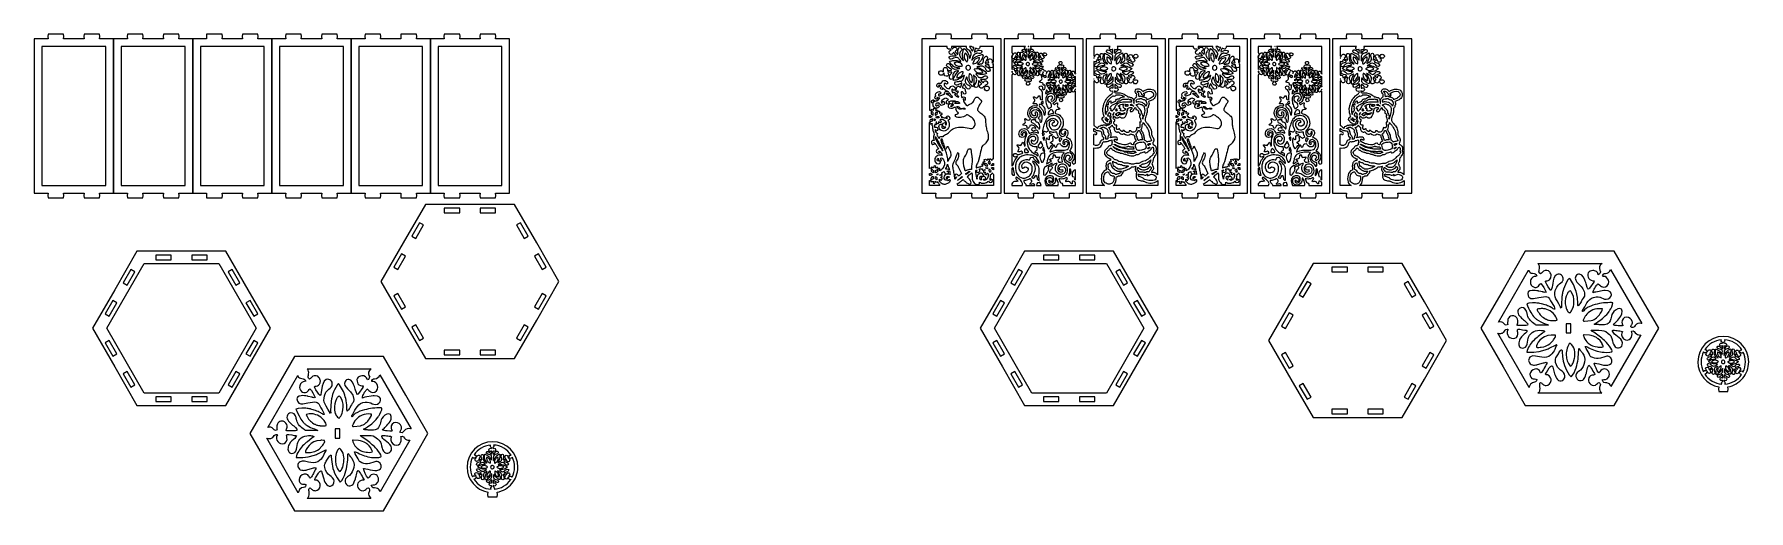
# Model space of a CAD drawing. Header units: centimetres. Extents: x -74 to 37, y -17 to 14.
import ezdxf

# ---------------------------------------------------------------- set-up
doc = ezdxf.new("R2010")
doc.units = ezdxf.units.CM
doc.header["$MEASUREMENT"] = 0
doc.layers.add('layer 1', color=7, linetype='Continuous')

msp = doc.modelspace()

# ---------------------------------------------------------------- linework, layer by layer
at = {"layer": 'layer 1', "color": 250, "lineweight": 9}
for points, knots in [([(-74.48553, 13.45147), (-74.48553, 13.45147), (-74.03328, 13.45147), (-74.03328, 13.45147), (-74.03328, 13.45147), (-74.03328, 13.45147), (-73.58104, 13.45147), (-73.58104, 13.45147), (-73.58104, 13.45147), (-73.58104, 13.45147), (-73.60104, 13.60147), (-73.60104, 13.60147), (-73.60104, 13.60147), (-73.60104, 13.60147), (-73.58104, 13.75147), (-73.58104, 13.75147), (-73.58104, 13.75147), (-73.58104, 13.75147), (-73.08104, 13.75147), (-73.08104, 13.75147), (-73.08104, 13.75147), (-73.08104, 13.75147), (-72.58104, 13.75147), (-72.58104, 13.75147), (-72.58104, 13.75147), (-72.58104, 13.75147), (-72.56104, 13.60147), (-72.56104, 13.60147), (-72.56104, 13.60147), (-72.56104, 13.60147), (-72.58104, 13.45147), (-72.58104, 13.45147), (-72.58104, 13.45147), (-72.58104, 13.45147), (-71.91634, 13.45147), (-71.91634, 13.45147), (-71.91634, 13.45147), (-71.91634, 13.45147), (-71.25164, 13.45147), (-71.25164, 13.45147), (-71.25164, 13.45147), (-71.25164, 13.45147), (-71.27164, 13.60147), (-71.27164, 13.60147), (-71.27164, 13.60147), (-71.27164, 13.60147), (-71.25164, 13.75147), (-71.25164, 13.75147), (-71.25164, 13.75147), (-71.25164, 13.75147), (-70.75164, 13.75147), (-70.75164, 13.75147), (-70.75164, 13.75147), (-70.75164, 13.75147), (-70.25164, 13.75147), (-70.25164, 13.75147), (-70.25164, 13.75147), (-70.25164, 13.75147), (-70.23164, 13.60147), (-70.23164, 13.60147), (-70.23164, 13.60147), (-70.23164, 13.60147), (-70.25164, 13.45147), (-70.25164, 13.45147), (-70.25164, 13.45147), (-70.25164, 13.45147), (-69.34714, 13.45147), (-69.34714, 13.45147), (-69.34714, 13.45147), (-69.34714, 13.45147), (-69.34714, 3.45147), (-69.34714, 3.45147), (-69.34714, 3.45147), (-69.34714, 3.45147), (-69.79939, 3.45147), (-69.79939, 3.45147), (-69.79939, 3.45147), (-69.79939, 3.45147), (-70.25164, 3.45147), (-70.25164, 3.45147), (-70.25164, 3.45147), (-70.25164, 3.45147), (-70.23164, 3.30147), (-70.23164, 3.30147), (-70.23164, 3.30147), (-70.23164, 3.30147), (-70.25164, 3.15147), (-70.25164, 3.15147), (-70.25164, 3.15147), (-70.25164, 3.15147), (-70.75164, 3.15147), (-70.75164, 3.15147), (-70.75164, 3.15147), (-70.75164, 3.15147), (-71.25164, 3.15147), (-71.25164, 3.15147), (-71.25164, 3.15147), (-71.25164, 3.15147), (-71.27164, 3.30147), (-71.27164, 3.30147), (-71.27164, 3.30147), (-71.27164, 3.30147), (-71.25164, 3.45147), (-71.25164, 3.45147), (-71.25164, 3.45147), (-71.25164, 3.45147), (-71.91634, 3.45147), (-71.91634, 3.45147), (-71.91634, 3.45147), (-71.91634, 3.45147), (-72.58104, 3.45147), (-72.58104, 3.45147), (-72.58104, 3.45147), (-72.58104, 3.45147), (-72.56104, 3.30147), (-72.56104, 3.30147), (-72.56104, 3.30147), (-72.56104, 3.30147), (-72.58104, 3.15147), (-72.58104, 3.15147), (-72.58104, 3.15147), (-72.58104, 3.15147), (-73.08104, 3.15147), (-73.08104, 3.15147), (-73.08104, 3.15147), (-73.08104, 3.15147), (-73.58104, 3.15147), (-73.58104, 3.15147), (-73.58104, 3.15147), (-73.58104, 3.15147), (-73.60104, 3.30147), (-73.60104, 3.30147), (-73.60104, 3.30147), (-73.60104, 3.30147), (-73.58104, 3.45147), (-73.58104, 3.45147), (-73.58104, 3.45147), (-73.58104, 3.45147), (-74.48553, 3.45147), (-74.48553, 3.45147), (-74.48553, 3.45147), (-74.48553, 3.45147), (-74.48553, 13.45147), (-74.48553, 13.45147)], [0, 0, 0, 0, 0.027027027, 0.027027027, 0.027027027, 0.027027027, 0.054054054, 0.054054054, 0.054054054, 0.054054054, 0.081081081, 0.081081081, 0.081081081, 0.081081081, 0.108108108, 0.108108108, 0.108108108, 0.108108108, 0.135135135, 0.135135135, 0.135135135, 0.135135135, 0.162162162, 0.162162162, 0.162162162, 0.162162162, 0.189189189, 0.189189189, 0.189189189, 0.189189189, 0.216216216, 0.216216216, 0.216216216, 0.216216216, 0.243243243, 0.243243243, 0.243243243, 0.243243243, 0.27027027, 0.27027027, 0.27027027, 0.27027027, 0.297297297, 0.297297297, 0.297297297, 0.297297297, 0.324324324, 0.324324324, 0.324324324, 0.324324324, 0.351351351, 0.351351351, 0.351351351, 0.351351351, 0.378378378, 0.378378378, 0.378378378, 0.378378378, 0.405405405, 0.405405405, 0.405405405, 0.405405405, 0.432432432, 0.432432432, 0.432432432, 0.432432432, 0.459459459, 0.459459459, 0.459459459, 0.459459459, 0.486486486, 0.486486486, 0.486486486, 0.486486486, 0.513513514, 0.513513514, 0.513513514, 0.513513514, 0.540540541, 0.540540541, 0.540540541, 0.540540541, 0.567567568, 0.567567568, 0.567567568, 0.567567568, 0.594594595, 0.594594595, 0.594594595, 0.594594595, 0.621621622, 0.621621622, 0.621621622, 0.621621622, 0.648648649, 0.648648649, 0.648648649, 0.648648649, 0.675675676, 0.675675676, 0.675675676, 0.675675676, 0.702702703, 0.702702703, 0.702702703, 0.702702703, 0.72972973, 0.72972973, 0.72972973, 0.72972973, 0.756756757, 0.756756757, 0.756756757, 0.756756757, 0.783783784, 0.783783784, 0.783783784, 0.783783784, 0.810810811, 0.810810811, 0.810810811, 0.810810811, 0.837837838, 0.837837838, 0.837837838, 0.837837838, 0.864864865, 0.864864865, 0.864864865, 0.864864865, 0.891891892, 0.891891892, 0.891891892, 0.891891892, 0.918918919, 0.918918919, 0.918918919, 0.918918919, 0.945945946, 0.945945946, 0.945945946, 0.945945946, 1, 1, 1, 1]), ([(-69.34714, 13.45147), (-69.34714, 13.45147), (-68.89489, 13.45147), (-68.89489, 13.45147), (-68.89489, 13.45147), (-68.89489, 13.45147), (-68.44265, 13.45147), (-68.44265, 13.45147), (-68.44265, 13.45147), (-68.44265, 13.45147), (-68.46265, 13.60147), (-68.46265, 13.60147), (-68.46265, 13.60147), (-68.46265, 13.60147), (-68.44265, 13.75147), (-68.44265, 13.75147), (-68.44265, 13.75147), (-68.44265, 13.75147), (-67.94265, 13.75147), (-67.94265, 13.75147), (-67.94265, 13.75147), (-67.94265, 13.75147), (-67.44265, 13.75147), (-67.44265, 13.75147), (-67.44265, 13.75147), (-67.44265, 13.75147), (-67.42265, 13.60147), (-67.42265, 13.60147), (-67.42265, 13.60147), (-67.42265, 13.60147), (-67.44265, 13.45147), (-67.44265, 13.45147), (-67.44265, 13.45147), (-67.44265, 13.45147), (-66.77795, 13.45147), (-66.77795, 13.45147), (-66.77795, 13.45147), (-66.77795, 13.45147), (-66.11325, 13.45147), (-66.11325, 13.45147), (-66.11325, 13.45147), (-66.11325, 13.45147), (-66.13325, 13.60147), (-66.13325, 13.60147), (-66.13325, 13.60147), (-66.13325, 13.60147), (-66.11325, 13.75147), (-66.11325, 13.75147), (-66.11325, 13.75147), (-66.11325, 13.75147), (-65.61325, 13.75147), (-65.61325, 13.75147), (-65.61325, 13.75147), (-65.61325, 13.75147), (-65.11325, 13.75147), (-65.11325, 13.75147), (-65.11325, 13.75147), (-65.11325, 13.75147), (-65.09325, 13.60147), (-65.09325, 13.60147), (-65.09325, 13.60147), (-65.09325, 13.60147), (-65.11325, 13.45147), (-65.11325, 13.45147), (-65.11325, 13.45147), (-65.11325, 13.45147), (-64.20875, 13.45147), (-64.20875, 13.45147), (-64.20875, 13.45147), (-64.20875, 13.45147), (-64.20875, 3.45147), (-64.20875, 3.45147), (-64.20875, 3.45147), (-64.20875, 3.45147), (-64.661, 3.45147), (-64.661, 3.45147), (-64.661, 3.45147), (-64.661, 3.45147), (-65.11325, 3.45147), (-65.11325, 3.45147), (-65.11325, 3.45147), (-65.11325, 3.45147), (-65.09325, 3.30147), (-65.09325, 3.30147), (-65.09325, 3.30147), (-65.09325, 3.30147), (-65.11325, 3.15147), (-65.11325, 3.15147), (-65.11325, 3.15147), (-65.11325, 3.15147), (-65.61325, 3.15147), (-65.61325, 3.15147), (-65.61325, 3.15147), (-65.61325, 3.15147), (-66.11325, 3.15147), (-66.11325, 3.15147), (-66.11325, 3.15147), (-66.11325, 3.15147), (-66.13325, 3.30147), (-66.13325, 3.30147), (-66.13325, 3.30147), (-66.13325, 3.30147), (-66.11325, 3.45147), (-66.11325, 3.45147), (-66.11325, 3.45147), (-66.11325, 3.45147), (-66.77795, 3.45147), (-66.77795, 3.45147), (-66.77795, 3.45147), (-66.77795, 3.45147), (-67.44265, 3.45147), (-67.44265, 3.45147), (-67.44265, 3.45147), (-67.44265, 3.45147), (-67.42265, 3.30147), (-67.42265, 3.30147), (-67.42265, 3.30147), (-67.42265, 3.30147), (-67.44265, 3.15147), (-67.44265, 3.15147), (-67.44265, 3.15147), (-67.44265, 3.15147), (-67.94265, 3.15147), (-67.94265, 3.15147), (-67.94265, 3.15147), (-67.94265, 3.15147), (-68.44265, 3.15147), (-68.44265, 3.15147), (-68.44265, 3.15147), (-68.44265, 3.15147), (-68.46265, 3.30147), (-68.46265, 3.30147), (-68.46265, 3.30147), (-68.46265, 3.30147), (-68.44265, 3.45147), (-68.44265, 3.45147), (-68.44265, 3.45147), (-68.44265, 3.45147), (-69.34714, 3.45147), (-69.34714, 3.45147), (-69.34714, 3.45147), (-69.34714, 3.45147), (-69.34714, 13.45147), (-69.34714, 13.45147)], [0, 0, 0, 0, 0.027027027, 0.027027027, 0.027027027, 0.027027027, 0.054054054, 0.054054054, 0.054054054, 0.054054054, 0.081081081, 0.081081081, 0.081081081, 0.081081081, 0.108108108, 0.108108108, 0.108108108, 0.108108108, 0.135135135, 0.135135135, 0.135135135, 0.135135135, 0.162162162, 0.162162162, 0.162162162, 0.162162162, 0.189189189, 0.189189189, 0.189189189, 0.189189189, 0.216216216, 0.216216216, 0.216216216, 0.216216216, 0.243243243, 0.243243243, 0.243243243, 0.243243243, 0.27027027, 0.27027027, 0.27027027, 0.27027027, 0.297297297, 0.297297297, 0.297297297, 0.297297297, 0.324324324, 0.324324324, 0.324324324, 0.324324324, 0.351351351, 0.351351351, 0.351351351, 0.351351351, 0.378378378, 0.378378378, 0.378378378, 0.378378378, 0.405405405, 0.405405405, 0.405405405, 0.405405405, 0.432432432, 0.432432432, 0.432432432, 0.432432432, 0.459459459, 0.459459459, 0.459459459, 0.459459459, 0.486486486, 0.486486486, 0.486486486, 0.486486486, 0.513513514, 0.513513514, 0.513513514, 0.513513514, 0.540540541, 0.540540541, 0.540540541, 0.540540541, 0.567567568, 0.567567568, 0.567567568, 0.567567568, 0.594594595, 0.594594595, 0.594594595, 0.594594595, 0.621621622, 0.621621622, 0.621621622, 0.621621622, 0.648648649, 0.648648649, 0.648648649, 0.648648649, 0.675675676, 0.675675676, 0.675675676, 0.675675676, 0.702702703, 0.702702703, 0.702702703, 0.702702703, 0.72972973, 0.72972973, 0.72972973, 0.72972973, 0.756756757, 0.756756757, 0.756756757, 0.756756757, 0.783783784, 0.783783784, 0.783783784, 0.783783784, 0.810810811, 0.810810811, 0.810810811, 0.810810811, 0.837837838, 0.837837838, 0.837837838, 0.837837838, 0.864864865, 0.864864865, 0.864864865, 0.864864865, 0.891891892, 0.891891892, 0.891891892, 0.891891892, 0.918918919, 0.918918919, 0.918918919, 0.918918919, 0.945945946, 0.945945946, 0.945945946, 0.945945946, 1, 1, 1, 1]), ([(-64.20875, 13.45147), (-64.20875, 13.45147), (-63.7565, 13.45147), (-63.7565, 13.45147), (-63.7565, 13.45147), (-63.7565, 13.45147), (-63.30426, 13.45147), (-63.30426, 13.45147), (-63.30426, 13.45147), (-63.30426, 13.45147), (-63.32426, 13.60147), (-63.32426, 13.60147), (-63.32426, 13.60147), (-63.32426, 13.60147), (-63.30426, 13.75147), (-63.30426, 13.75147), (-63.30426, 13.75147), (-63.30426, 13.75147), (-62.80426, 13.75147), (-62.80426, 13.75147), (-62.80426, 13.75147), (-62.80426, 13.75147), (-62.30426, 13.75147), (-62.30426, 13.75147), (-62.30426, 13.75147), (-62.30426, 13.75147), (-62.28426, 13.60147), (-62.28426, 13.60147), (-62.28426, 13.60147), (-62.28426, 13.60147), (-62.30426, 13.45147), (-62.30426, 13.45147), (-62.30426, 13.45147), (-62.30426, 13.45147), (-61.63956, 13.45147), (-61.63956, 13.45147), (-61.63956, 13.45147), (-61.63956, 13.45147), (-60.97486, 13.45147), (-60.97486, 13.45147), (-60.97486, 13.45147), (-60.97486, 13.45147), (-60.99486, 13.60147), (-60.99486, 13.60147), (-60.99486, 13.60147), (-60.99486, 13.60147), (-60.97486, 13.75147), (-60.97486, 13.75147), (-60.97486, 13.75147), (-60.97486, 13.75147), (-60.47486, 13.75147), (-60.47486, 13.75147), (-60.47486, 13.75147), (-60.47486, 13.75147), (-59.97486, 13.75147), (-59.97486, 13.75147), (-59.97486, 13.75147), (-59.97486, 13.75147), (-59.95486, 13.60147), (-59.95486, 13.60147), (-59.95486, 13.60147), (-59.95486, 13.60147), (-59.97486, 13.45147), (-59.97486, 13.45147), (-59.97486, 13.45147), (-59.97486, 13.45147), (-59.07036, 13.45147), (-59.07036, 13.45147), (-59.07036, 13.45147), (-59.07036, 13.45147), (-59.07036, 3.45147), (-59.07036, 3.45147), (-59.07036, 3.45147), (-59.07036, 3.45147), (-59.52261, 3.45147), (-59.52261, 3.45147), (-59.52261, 3.45147), (-59.52261, 3.45147), (-59.97486, 3.45147), (-59.97486, 3.45147), (-59.97486, 3.45147), (-59.97486, 3.45147), (-59.95486, 3.30147), (-59.95486, 3.30147), (-59.95486, 3.30147), (-59.95486, 3.30147), (-59.97486, 3.15147), (-59.97486, 3.15147), (-59.97486, 3.15147), (-59.97486, 3.15147), (-60.47486, 3.15147), (-60.47486, 3.15147), (-60.47486, 3.15147), (-60.47486, 3.15147), (-60.97486, 3.15147), (-60.97486, 3.15147), (-60.97486, 3.15147), (-60.97486, 3.15147), (-60.99486, 3.30147), (-60.99486, 3.30147), (-60.99486, 3.30147), (-60.99486, 3.30147), (-60.97486, 3.45147), (-60.97486, 3.45147), (-60.97486, 3.45147), (-60.97486, 3.45147), (-61.63956, 3.45147), (-61.63956, 3.45147), (-61.63956, 3.45147), (-61.63956, 3.45147), (-62.30426, 3.45147), (-62.30426, 3.45147), (-62.30426, 3.45147), (-62.30426, 3.45147), (-62.28426, 3.30147), (-62.28426, 3.30147), (-62.28426, 3.30147), (-62.28426, 3.30147), (-62.30426, 3.15147), (-62.30426, 3.15147), (-62.30426, 3.15147), (-62.30426, 3.15147), (-62.80426, 3.15147), (-62.80426, 3.15147), (-62.80426, 3.15147), (-62.80426, 3.15147), (-63.30426, 3.15147), (-63.30426, 3.15147), (-63.30426, 3.15147), (-63.30426, 3.15147), (-63.32426, 3.30147), (-63.32426, 3.30147), (-63.32426, 3.30147), (-63.32426, 3.30147), (-63.30426, 3.45147), (-63.30426, 3.45147), (-63.30426, 3.45147), (-63.30426, 3.45147), (-64.20875, 3.45147), (-64.20875, 3.45147), (-64.20875, 3.45147), (-64.20875, 3.45147), (-64.20875, 13.45147), (-64.20875, 13.45147)], [0, 0, 0, 0, 0.027027027, 0.027027027, 0.027027027, 0.027027027, 0.054054054, 0.054054054, 0.054054054, 0.054054054, 0.081081081, 0.081081081, 0.081081081, 0.081081081, 0.108108108, 0.108108108, 0.108108108, 0.108108108, 0.135135135, 0.135135135, 0.135135135, 0.135135135, 0.162162162, 0.162162162, 0.162162162, 0.162162162, 0.189189189, 0.189189189, 0.189189189, 0.189189189, 0.216216216, 0.216216216, 0.216216216, 0.216216216, 0.243243243, 0.243243243, 0.243243243, 0.243243243, 0.27027027, 0.27027027, 0.27027027, 0.27027027, 0.297297297, 0.297297297, 0.297297297, 0.297297297, 0.324324324, 0.324324324, 0.324324324, 0.324324324, 0.351351351, 0.351351351, 0.351351351, 0.351351351, 0.378378378, 0.378378378, 0.378378378, 0.378378378, 0.405405405, 0.405405405, 0.405405405, 0.405405405, 0.432432432, 0.432432432, 0.432432432, 0.432432432, 0.459459459, 0.459459459, 0.459459459, 0.459459459, 0.486486486, 0.486486486, 0.486486486, 0.486486486, 0.513513514, 0.513513514, 0.513513514, 0.513513514, 0.540540541, 0.540540541, 0.540540541, 0.540540541, 0.567567568, 0.567567568, 0.567567568, 0.567567568, 0.594594595, 0.594594595, 0.594594595, 0.594594595, 0.621621622, 0.621621622, 0.621621622, 0.621621622, 0.648648649, 0.648648649, 0.648648649, 0.648648649, 0.675675676, 0.675675676, 0.675675676, 0.675675676, 0.702702703, 0.702702703, 0.702702703, 0.702702703, 0.72972973, 0.72972973, 0.72972973, 0.72972973, 0.756756757, 0.756756757, 0.756756757, 0.756756757, 0.783783784, 0.783783784, 0.783783784, 0.783783784, 0.810810811, 0.810810811, 0.810810811, 0.810810811, 0.837837838, 0.837837838, 0.837837838, 0.837837838, 0.864864865, 0.864864865, 0.864864865, 0.864864865, 0.891891892, 0.891891892, 0.891891892, 0.891891892, 0.918918919, 0.918918919, 0.918918919, 0.918918919, 0.945945946, 0.945945946, 0.945945946, 0.945945946, 1, 1, 1, 1]), ([(-59.07036, 13.45147), (-59.07036, 13.45147), (-58.61811, 13.45147), (-58.61811, 13.45147), (-58.61811, 13.45147), (-58.61811, 13.45147), (-58.16587, 13.45147), (-58.16587, 13.45147), (-58.16587, 13.45147), (-58.16587, 13.45147), (-58.18587, 13.60147), (-58.18587, 13.60147), (-58.18587, 13.60147), (-58.18587, 13.60147), (-58.16587, 13.75147), (-58.16587, 13.75147), (-58.16587, 13.75147), (-58.16587, 13.75147), (-57.66587, 13.75147), (-57.66587, 13.75147), (-57.66587, 13.75147), (-57.66587, 13.75147), (-57.16587, 13.75147), (-57.16587, 13.75147), (-57.16587, 13.75147), (-57.16587, 13.75147), (-57.14587, 13.60147), (-57.14587, 13.60147), (-57.14587, 13.60147), (-57.14587, 13.60147), (-57.16587, 13.45147), (-57.16587, 13.45147), (-57.16587, 13.45147), (-57.16587, 13.45147), (-56.50117, 13.45147), (-56.50117, 13.45147), (-56.50117, 13.45147), (-56.50117, 13.45147), (-55.83647, 13.45147), (-55.83647, 13.45147), (-55.83647, 13.45147), (-55.83647, 13.45147), (-55.85647, 13.60147), (-55.85647, 13.60147), (-55.85647, 13.60147), (-55.85647, 13.60147), (-55.83647, 13.75147), (-55.83647, 13.75147), (-55.83647, 13.75147), (-55.83647, 13.75147), (-55.33647, 13.75147), (-55.33647, 13.75147), (-55.33647, 13.75147), (-55.33647, 13.75147), (-54.83647, 13.75147), (-54.83647, 13.75147), (-54.83647, 13.75147), (-54.83647, 13.75147), (-54.81647, 13.60147), (-54.81647, 13.60147), (-54.81647, 13.60147), (-54.81647, 13.60147), (-54.83647, 13.45147), (-54.83647, 13.45147), (-54.83647, 13.45147), (-54.83647, 13.45147), (-53.93197, 13.45147), (-53.93197, 13.45147), (-53.93197, 13.45147), (-53.93197, 13.45147), (-53.93197, 3.45147), (-53.93197, 3.45147), (-53.93197, 3.45147), (-53.93197, 3.45147), (-54.38422, 3.45147), (-54.38422, 3.45147), (-54.38422, 3.45147), (-54.38422, 3.45147), (-54.83647, 3.45147), (-54.83647, 3.45147), (-54.83647, 3.45147), (-54.83647, 3.45147), (-54.81647, 3.30147), (-54.81647, 3.30147), (-54.81647, 3.30147), (-54.81647, 3.30147), (-54.83647, 3.15147), (-54.83647, 3.15147), (-54.83647, 3.15147), (-54.83647, 3.15147), (-55.33647, 3.15147), (-55.33647, 3.15147), (-55.33647, 3.15147), (-55.33647, 3.15147), (-55.83647, 3.15147), (-55.83647, 3.15147), (-55.83647, 3.15147), (-55.83647, 3.15147), (-55.85647, 3.30147), (-55.85647, 3.30147), (-55.85647, 3.30147), (-55.85647, 3.30147), (-55.83647, 3.45147), (-55.83647, 3.45147), (-55.83647, 3.45147), (-55.83647, 3.45147), (-56.50117, 3.45147), (-56.50117, 3.45147), (-56.50117, 3.45147), (-56.50117, 3.45147), (-57.16587, 3.45147), (-57.16587, 3.45147), (-57.16587, 3.45147), (-57.16587, 3.45147), (-57.14587, 3.30147), (-57.14587, 3.30147), (-57.14587, 3.30147), (-57.14587, 3.30147), (-57.16587, 3.15147), (-57.16587, 3.15147), (-57.16587, 3.15147), (-57.16587, 3.15147), (-57.66587, 3.15147), (-57.66587, 3.15147), (-57.66587, 3.15147), (-57.66587, 3.15147), (-58.16587, 3.15147), (-58.16587, 3.15147), (-58.16587, 3.15147), (-58.16587, 3.15147), (-58.18587, 3.30147), (-58.18587, 3.30147), (-58.18587, 3.30147), (-58.18587, 3.30147), (-58.16587, 3.45147), (-58.16587, 3.45147), (-58.16587, 3.45147), (-58.16587, 3.45147), (-59.07036, 3.45147), (-59.07036, 3.45147), (-59.07036, 3.45147), (-59.07036, 3.45147), (-59.07036, 13.45147), (-59.07036, 13.45147)], [0, 0, 0, 0, 0.027027027, 0.027027027, 0.027027027, 0.027027027, 0.054054054, 0.054054054, 0.054054054, 0.054054054, 0.081081081, 0.081081081, 0.081081081, 0.081081081, 0.108108108, 0.108108108, 0.108108108, 0.108108108, 0.135135135, 0.135135135, 0.135135135, 0.135135135, 0.162162162, 0.162162162, 0.162162162, 0.162162162, 0.189189189, 0.189189189, 0.189189189, 0.189189189, 0.216216216, 0.216216216, 0.216216216, 0.216216216, 0.243243243, 0.243243243, 0.243243243, 0.243243243, 0.27027027, 0.27027027, 0.27027027, 0.27027027, 0.297297297, 0.297297297, 0.297297297, 0.297297297, 0.324324324, 0.324324324, 0.324324324, 0.324324324, 0.351351351, 0.351351351, 0.351351351, 0.351351351, 0.378378378, 0.378378378, 0.378378378, 0.378378378, 0.405405405, 0.405405405, 0.405405405, 0.405405405, 0.432432432, 0.432432432, 0.432432432, 0.432432432, 0.459459459, 0.459459459, 0.459459459, 0.459459459, 0.486486486, 0.486486486, 0.486486486, 0.486486486, 0.513513514, 0.513513514, 0.513513514, 0.513513514, 0.540540541, 0.540540541, 0.540540541, 0.540540541, 0.567567568, 0.567567568, 0.567567568, 0.567567568, 0.594594595, 0.594594595, 0.594594595, 0.594594595, 0.621621622, 0.621621622, 0.621621622, 0.621621622, 0.648648649, 0.648648649, 0.648648649, 0.648648649, 0.675675676, 0.675675676, 0.675675676, 0.675675676, 0.702702703, 0.702702703, 0.702702703, 0.702702703, 0.72972973, 0.72972973, 0.72972973, 0.72972973, 0.756756757, 0.756756757, 0.756756757, 0.756756757, 0.783783784, 0.783783784, 0.783783784, 0.783783784, 0.810810811, 0.810810811, 0.810810811, 0.810810811, 0.837837838, 0.837837838, 0.837837838, 0.837837838, 0.864864865, 0.864864865, 0.864864865, 0.864864865, 0.891891892, 0.891891892, 0.891891892, 0.891891892, 0.918918919, 0.918918919, 0.918918919, 0.918918919, 0.945945946, 0.945945946, 0.945945946, 0.945945946, 1, 1, 1, 1]), ([(-53.93197, 13.45147), (-53.93197, 13.45147), (-53.47972, 13.45147), (-53.47972, 13.45147), (-53.47972, 13.45147), (-53.47972, 13.45147), (-53.02748, 13.45147), (-53.02748, 13.45147), (-53.02748, 13.45147), (-53.02748, 13.45147), (-53.04748, 13.60147), (-53.04748, 13.60147), (-53.04748, 13.60147), (-53.04748, 13.60147), (-53.02748, 13.75147), (-53.02748, 13.75147), (-53.02748, 13.75147), (-53.02748, 13.75147), (-52.52748, 13.75147), (-52.52748, 13.75147), (-52.52748, 13.75147), (-52.52748, 13.75147), (-52.02748, 13.75147), (-52.02748, 13.75147), (-52.02748, 13.75147), (-52.02748, 13.75147), (-52.00748, 13.60147), (-52.00748, 13.60147), (-52.00748, 13.60147), (-52.00748, 13.60147), (-52.02748, 13.45147), (-52.02748, 13.45147), (-52.02748, 13.45147), (-52.02748, 13.45147), (-51.36278, 13.45147), (-51.36278, 13.45147), (-51.36278, 13.45147), (-51.36278, 13.45147), (-50.69808, 13.45147), (-50.69808, 13.45147), (-50.69808, 13.45147), (-50.69808, 13.45147), (-50.71808, 13.60147), (-50.71808, 13.60147), (-50.71808, 13.60147), (-50.71808, 13.60147), (-50.69808, 13.75147), (-50.69808, 13.75147), (-50.69808, 13.75147), (-50.69808, 13.75147), (-50.19808, 13.75147), (-50.19808, 13.75147), (-50.19808, 13.75147), (-50.19808, 13.75147), (-49.69808, 13.75147), (-49.69808, 13.75147), (-49.69808, 13.75147), (-49.69808, 13.75147), (-49.67808, 13.60147), (-49.67808, 13.60147), (-49.67808, 13.60147), (-49.67808, 13.60147), (-49.69808, 13.45147), (-49.69808, 13.45147), (-49.69808, 13.45147), (-49.69808, 13.45147), (-48.79358, 13.45147), (-48.79358, 13.45147), (-48.79358, 13.45147), (-48.79358, 13.45147), (-48.79358, 3.45147), (-48.79358, 3.45147), (-48.79358, 3.45147), (-48.79358, 3.45147), (-49.24583, 3.45147), (-49.24583, 3.45147), (-49.24583, 3.45147), (-49.24583, 3.45147), (-49.69808, 3.45147), (-49.69808, 3.45147), (-49.69808, 3.45147), (-49.69808, 3.45147), (-49.67808, 3.30147), (-49.67808, 3.30147), (-49.67808, 3.30147), (-49.67808, 3.30147), (-49.69808, 3.15147), (-49.69808, 3.15147), (-49.69808, 3.15147), (-49.69808, 3.15147), (-50.19808, 3.15147), (-50.19808, 3.15147), (-50.19808, 3.15147), (-50.19808, 3.15147), (-50.69808, 3.15147), (-50.69808, 3.15147), (-50.69808, 3.15147), (-50.69808, 3.15147), (-50.71808, 3.30147), (-50.71808, 3.30147), (-50.71808, 3.30147), (-50.71808, 3.30147), (-50.69808, 3.45147), (-50.69808, 3.45147), (-50.69808, 3.45147), (-50.69808, 3.45147), (-51.36278, 3.45147), (-51.36278, 3.45147), (-51.36278, 3.45147), (-51.36278, 3.45147), (-52.02748, 3.45147), (-52.02748, 3.45147), (-52.02748, 3.45147), (-52.02748, 3.45147), (-52.00748, 3.30147), (-52.00748, 3.30147), (-52.00748, 3.30147), (-52.00748, 3.30147), (-52.02748, 3.15147), (-52.02748, 3.15147), (-52.02748, 3.15147), (-52.02748, 3.15147), (-52.52748, 3.15147), (-52.52748, 3.15147), (-52.52748, 3.15147), (-52.52748, 3.15147), (-53.02748, 3.15147), (-53.02748, 3.15147), (-53.02748, 3.15147), (-53.02748, 3.15147), (-53.04748, 3.30147), (-53.04748, 3.30147), (-53.04748, 3.30147), (-53.04748, 3.30147), (-53.02748, 3.45147), (-53.02748, 3.45147), (-53.02748, 3.45147), (-53.02748, 3.45147), (-53.93197, 3.45147), (-53.93197, 3.45147), (-53.93197, 3.45147), (-53.93197, 3.45147), (-53.93197, 13.45147), (-53.93197, 13.45147)], [0, 0, 0, 0, 0.027027027, 0.027027027, 0.027027027, 0.027027027, 0.054054054, 0.054054054, 0.054054054, 0.054054054, 0.081081081, 0.081081081, 0.081081081, 0.081081081, 0.108108108, 0.108108108, 0.108108108, 0.108108108, 0.135135135, 0.135135135, 0.135135135, 0.135135135, 0.162162162, 0.162162162, 0.162162162, 0.162162162, 0.189189189, 0.189189189, 0.189189189, 0.189189189, 0.216216216, 0.216216216, 0.216216216, 0.216216216, 0.243243243, 0.243243243, 0.243243243, 0.243243243, 0.27027027, 0.27027027, 0.27027027, 0.27027027, 0.297297297, 0.297297297, 0.297297297, 0.297297297, 0.324324324, 0.324324324, 0.324324324, 0.324324324, 0.351351351, 0.351351351, 0.351351351, 0.351351351, 0.378378378, 0.378378378, 0.378378378, 0.378378378, 0.405405405, 0.405405405, 0.405405405, 0.405405405, 0.432432432, 0.432432432, 0.432432432, 0.432432432, 0.459459459, 0.459459459, 0.459459459, 0.459459459, 0.486486486, 0.486486486, 0.486486486, 0.486486486, 0.513513514, 0.513513514, 0.513513514, 0.513513514, 0.540540541, 0.540540541, 0.540540541, 0.540540541, 0.567567568, 0.567567568, 0.567567568, 0.567567568, 0.594594595, 0.594594595, 0.594594595, 0.594594595, 0.621621622, 0.621621622, 0.621621622, 0.621621622, 0.648648649, 0.648648649, 0.648648649, 0.648648649, 0.675675676, 0.675675676, 0.675675676, 0.675675676, 0.702702703, 0.702702703, 0.702702703, 0.702702703, 0.72972973, 0.72972973, 0.72972973, 0.72972973, 0.756756757, 0.756756757, 0.756756757, 0.756756757, 0.783783784, 0.783783784, 0.783783784, 0.783783784, 0.810810811, 0.810810811, 0.810810811, 0.810810811, 0.837837838, 0.837837838, 0.837837838, 0.837837838, 0.864864865, 0.864864865, 0.864864865, 0.864864865, 0.891891892, 0.891891892, 0.891891892, 0.891891892, 0.918918919, 0.918918919, 0.918918919, 0.918918919, 0.945945946, 0.945945946, 0.945945946, 0.945945946, 1, 1, 1, 1]), ([(-48.79358, 13.45147), (-48.79358, 13.45147), (-48.34133, 13.45147), (-48.34133, 13.45147), (-48.34133, 13.45147), (-48.34133, 13.45147), (-47.88909, 13.45147), (-47.88909, 13.45147), (-47.88909, 13.45147), (-47.88909, 13.45147), (-47.90909, 13.60147), (-47.90909, 13.60147), (-47.90909, 13.60147), (-47.90909, 13.60147), (-47.88909, 13.75147), (-47.88909, 13.75147), (-47.88909, 13.75147), (-47.88909, 13.75147), (-47.38909, 13.75147), (-47.38909, 13.75147), (-47.38909, 13.75147), (-47.38909, 13.75147), (-46.88909, 13.75147), (-46.88909, 13.75147), (-46.88909, 13.75147), (-46.88909, 13.75147), (-46.86909, 13.60147), (-46.86909, 13.60147), (-46.86909, 13.60147), (-46.86909, 13.60147), (-46.88909, 13.45147), (-46.88909, 13.45147), (-46.88909, 13.45147), (-46.88909, 13.45147), (-46.22439, 13.45147), (-46.22439, 13.45147), (-46.22439, 13.45147), (-46.22439, 13.45147), (-45.55969, 13.45147), (-45.55969, 13.45147), (-45.55969, 13.45147), (-45.55969, 13.45147), (-45.57969, 13.60147), (-45.57969, 13.60147), (-45.57969, 13.60147), (-45.57969, 13.60147), (-45.55969, 13.75147), (-45.55969, 13.75147), (-45.55969, 13.75147), (-45.55969, 13.75147), (-45.05969, 13.75147), (-45.05969, 13.75147), (-45.05969, 13.75147), (-45.05969, 13.75147), (-44.55969, 13.75147), (-44.55969, 13.75147), (-44.55969, 13.75147), (-44.55969, 13.75147), (-44.53969, 13.60147), (-44.53969, 13.60147), (-44.53969, 13.60147), (-44.53969, 13.60147), (-44.55969, 13.45147), (-44.55969, 13.45147), (-44.55969, 13.45147), (-44.55969, 13.45147), (-43.65519, 13.45147), (-43.65519, 13.45147), (-43.65519, 13.45147), (-43.65519, 13.45147), (-43.65519, 3.45147), (-43.65519, 3.45147), (-43.65519, 3.45147), (-43.65519, 3.45147), (-44.10744, 3.45147), (-44.10744, 3.45147), (-44.10744, 3.45147), (-44.10744, 3.45147), (-44.55969, 3.45147), (-44.55969, 3.45147), (-44.55969, 3.45147), (-44.55969, 3.45147), (-44.53969, 3.30147), (-44.53969, 3.30147), (-44.53969, 3.30147), (-44.53969, 3.30147), (-44.55969, 3.15147), (-44.55969, 3.15147), (-44.55969, 3.15147), (-44.55969, 3.15147), (-45.05969, 3.15147), (-45.05969, 3.15147), (-45.05969, 3.15147), (-45.05969, 3.15147), (-45.55969, 3.15147), (-45.55969, 3.15147), (-45.55969, 3.15147), (-45.55969, 3.15147), (-45.57969, 3.30147), (-45.57969, 3.30147), (-45.57969, 3.30147), (-45.57969, 3.30147), (-45.55969, 3.45147), (-45.55969, 3.45147), (-45.55969, 3.45147), (-45.55969, 3.45147), (-46.22439, 3.45147), (-46.22439, 3.45147), (-46.22439, 3.45147), (-46.22439, 3.45147), (-46.88909, 3.45147), (-46.88909, 3.45147), (-46.88909, 3.45147), (-46.88909, 3.45147), (-46.86909, 3.30147), (-46.86909, 3.30147), (-46.86909, 3.30147), (-46.86909, 3.30147), (-46.88909, 3.15147), (-46.88909, 3.15147), (-46.88909, 3.15147), (-46.88909, 3.15147), (-47.38909, 3.15147), (-47.38909, 3.15147), (-47.38909, 3.15147), (-47.38909, 3.15147), (-47.88909, 3.15147), (-47.88909, 3.15147), (-47.88909, 3.15147), (-47.88909, 3.15147), (-47.90909, 3.30147), (-47.90909, 3.30147), (-47.90909, 3.30147), (-47.90909, 3.30147), (-47.88909, 3.45147), (-47.88909, 3.45147), (-47.88909, 3.45147), (-47.88909, 3.45147), (-48.79358, 3.45147), (-48.79358, 3.45147), (-48.79358, 3.45147), (-48.79358, 3.45147), (-48.79358, 13.45147), (-48.79358, 13.45147)], [0, 0, 0, 0, 0.027027027, 0.027027027, 0.027027027, 0.027027027, 0.054054054, 0.054054054, 0.054054054, 0.054054054, 0.081081081, 0.081081081, 0.081081081, 0.081081081, 0.108108108, 0.108108108, 0.108108108, 0.108108108, 0.135135135, 0.135135135, 0.135135135, 0.135135135, 0.162162162, 0.162162162, 0.162162162, 0.162162162, 0.189189189, 0.189189189, 0.189189189, 0.189189189, 0.216216216, 0.216216216, 0.216216216, 0.216216216, 0.243243243, 0.243243243, 0.243243243, 0.243243243, 0.27027027, 0.27027027, 0.27027027, 0.27027027, 0.297297297, 0.297297297, 0.297297297, 0.297297297, 0.324324324, 0.324324324, 0.324324324, 0.324324324, 0.351351351, 0.351351351, 0.351351351, 0.351351351, 0.378378378, 0.378378378, 0.378378378, 0.378378378, 0.405405405, 0.405405405, 0.405405405, 0.405405405, 0.432432432, 0.432432432, 0.432432432, 0.432432432, 0.459459459, 0.459459459, 0.459459459, 0.459459459, 0.486486486, 0.486486486, 0.486486486, 0.486486486, 0.513513514, 0.513513514, 0.513513514, 0.513513514, 0.540540541, 0.540540541, 0.540540541, 0.540540541, 0.567567568, 0.567567568, 0.567567568, 0.567567568, 0.594594595, 0.594594595, 0.594594595, 0.594594595, 0.621621622, 0.621621622, 0.621621622, 0.621621622, 0.648648649, 0.648648649, 0.648648649, 0.648648649, 0.675675676, 0.675675676, 0.675675676, 0.675675676, 0.702702703, 0.702702703, 0.702702703, 0.702702703, 0.72972973, 0.72972973, 0.72972973, 0.72972973, 0.756756757, 0.756756757, 0.756756757, 0.756756757, 0.783783784, 0.783783784, 0.783783784, 0.783783784, 0.810810811, 0.810810811, 0.810810811, 0.810810811, 0.837837838, 0.837837838, 0.837837838, 0.837837838, 0.864864865, 0.864864865, 0.864864865, 0.864864865, 0.891891892, 0.891891892, 0.891891892, 0.891891892, 0.918918919, 0.918918919, 0.918918919, 0.918918919, 0.945945946, 0.945945946, 0.945945946, 0.945945946, 1, 1, 1, 1]), ([(-16.90709, 13.45147), (-16.90709, 13.45147), (-16.45484, 13.45147), (-16.45484, 13.45147), (-16.45484, 13.45147), (-16.45484, 13.45147), (-16.0026, 13.45147), (-16.0026, 13.45147), (-16.0026, 13.45147), (-16.0026, 13.45147), (-16.0226, 13.60147), (-16.0226, 13.60147), (-16.0226, 13.60147), (-16.0226, 13.60147), (-16.0026, 13.75147), (-16.0026, 13.75147), (-16.0026, 13.75147), (-16.0026, 13.75147), (-15.5026, 13.75147), (-15.5026, 13.75147), (-15.5026, 13.75147), (-15.5026, 13.75147), (-15.0026, 13.75147), (-15.0026, 13.75147), (-15.0026, 13.75147), (-15.0026, 13.75147), (-14.9826, 13.60147), (-14.9826, 13.60147), (-14.9826, 13.60147), (-14.9826, 13.60147), (-15.0026, 13.45147), (-15.0026, 13.45147), (-15.0026, 13.45147), (-15.0026, 13.45147), (-14.3379, 13.45147), (-14.3379, 13.45147), (-14.3379, 13.45147), (-14.3379, 13.45147), (-13.6732, 13.45147), (-13.6732, 13.45147), (-13.6732, 13.45147), (-13.6732, 13.45147), (-13.6932, 13.60147), (-13.6932, 13.60147), (-13.6932, 13.60147), (-13.6932, 13.60147), (-13.6732, 13.75147), (-13.6732, 13.75147), (-13.6732, 13.75147), (-13.6732, 13.75147), (-13.1732, 13.75147), (-13.1732, 13.75147), (-13.1732, 13.75147), (-13.1732, 13.75147), (-12.6732, 13.75147), (-12.6732, 13.75147), (-12.6732, 13.75147), (-12.6732, 13.75147), (-12.6532, 13.60147), (-12.6532, 13.60147), (-12.6532, 13.60147), (-12.6532, 13.60147), (-12.6732, 13.45147), (-12.6732, 13.45147), (-12.6732, 13.45147), (-12.6732, 13.45147), (-11.7687, 13.45147), (-11.7687, 13.45147), (-11.7687, 13.45147), (-11.7687, 13.45147), (-11.7687, 3.45147), (-11.7687, 3.45147), (-11.7687, 3.45147), (-11.7687, 3.45147), (-12.22095, 3.45147), (-12.22095, 3.45147), (-12.22095, 3.45147), (-12.22095, 3.45147), (-12.6732, 3.45147), (-12.6732, 3.45147), (-12.6732, 3.45147), (-12.6732, 3.45147), (-12.6532, 3.30147), (-12.6532, 3.30147), (-12.6532, 3.30147), (-12.6532, 3.30147), (-12.6732, 3.15147), (-12.6732, 3.15147), (-12.6732, 3.15147), (-12.6732, 3.15147), (-13.1732, 3.15147), (-13.1732, 3.15147), (-13.1732, 3.15147), (-13.1732, 3.15147), (-13.6732, 3.15147), (-13.6732, 3.15147), (-13.6732, 3.15147), (-13.6732, 3.15147), (-13.6932, 3.30147), (-13.6932, 3.30147), (-13.6932, 3.30147), (-13.6932, 3.30147), (-13.6732, 3.45147), (-13.6732, 3.45147), (-13.6732, 3.45147), (-13.6732, 3.45147), (-14.3379, 3.45147), (-14.3379, 3.45147), (-14.3379, 3.45147), (-14.3379, 3.45147), (-15.0026, 3.45147), (-15.0026, 3.45147), (-15.0026, 3.45147), (-15.0026, 3.45147), (-14.9826, 3.30147), (-14.9826, 3.30147), (-14.9826, 3.30147), (-14.9826, 3.30147), (-15.0026, 3.15147), (-15.0026, 3.15147), (-15.0026, 3.15147), (-15.0026, 3.15147), (-15.5026, 3.15147), (-15.5026, 3.15147), (-15.5026, 3.15147), (-15.5026, 3.15147), (-16.0026, 3.15147), (-16.0026, 3.15147), (-16.0026, 3.15147), (-16.0026, 3.15147), (-16.0226, 3.30147), (-16.0226, 3.30147), (-16.0226, 3.30147), (-16.0226, 3.30147), (-16.0026, 3.45147), (-16.0026, 3.45147), (-16.0026, 3.45147), (-16.0026, 3.45147), (-16.90709, 3.45147), (-16.90709, 3.45147), (-16.90709, 3.45147), (-16.90709, 3.45147), (-16.90709, 13.45147), (-16.90709, 13.45147)], [0, 0, 0, 0, 0.027027027, 0.027027027, 0.027027027, 0.027027027, 0.054054054, 0.054054054, 0.054054054, 0.054054054, 0.081081081, 0.081081081, 0.081081081, 0.081081081, 0.108108108, 0.108108108, 0.108108108, 0.108108108, 0.135135135, 0.135135135, 0.135135135, 0.135135135, 0.162162162, 0.162162162, 0.162162162, 0.162162162, 0.189189189, 0.189189189, 0.189189189, 0.189189189, 0.216216216, 0.216216216, 0.216216216, 0.216216216, 0.243243243, 0.243243243, 0.243243243, 0.243243243, 0.27027027, 0.27027027, 0.27027027, 0.27027027, 0.297297297, 0.297297297, 0.297297297, 0.297297297, 0.324324324, 0.324324324, 0.324324324, 0.324324324, 0.351351351, 0.351351351, 0.351351351, 0.351351351, 0.378378378, 0.378378378, 0.378378378, 0.378378378, 0.405405405, 0.405405405, 0.405405405, 0.405405405, 0.432432432, 0.432432432, 0.432432432, 0.432432432, 0.459459459, 0.459459459, 0.459459459, 0.459459459, 0.486486486, 0.486486486, 0.486486486, 0.486486486, 0.513513514, 0.513513514, 0.513513514, 0.513513514, 0.540540541, 0.540540541, 0.540540541, 0.540540541, 0.567567568, 0.567567568, 0.567567568, 0.567567568, 0.594594595, 0.594594595, 0.594594595, 0.594594595, 0.621621622, 0.621621622, 0.621621622, 0.621621622, 0.648648649, 0.648648649, 0.648648649, 0.648648649, 0.675675676, 0.675675676, 0.675675676, 0.675675676, 0.702702703, 0.702702703, 0.702702703, 0.702702703, 0.72972973, 0.72972973, 0.72972973, 0.72972973, 0.756756757, 0.756756757, 0.756756757, 0.756756757, 0.783783784, 0.783783784, 0.783783784, 0.783783784, 0.810810811, 0.810810811, 0.810810811, 0.810810811, 0.837837838, 0.837837838, 0.837837838, 0.837837838, 0.864864865, 0.864864865, 0.864864865, 0.864864865, 0.891891892, 0.891891892, 0.891891892, 0.891891892, 0.918918919, 0.918918919, 0.918918919, 0.918918919, 0.945945946, 0.945945946, 0.945945946, 0.945945946, 1, 1, 1, 1]), ([(-11.57899, 13.45147), (-11.57899, 13.45147), (-11.12674, 13.45147), (-11.12674, 13.45147), (-11.12674, 13.45147), (-11.12674, 13.45147), (-10.6745, 13.45147), (-10.6745, 13.45147), (-10.6745, 13.45147), (-10.6745, 13.45147), (-10.6945, 13.60147), (-10.6945, 13.60147), (-10.6945, 13.60147), (-10.6945, 13.60147), (-10.6745, 13.75147), (-10.6745, 13.75147), (-10.6745, 13.75147), (-10.6745, 13.75147), (-10.1745, 13.75147), (-10.1745, 13.75147), (-10.1745, 13.75147), (-10.1745, 13.75147), (-9.6745, 13.75147), (-9.6745, 13.75147), (-9.6745, 13.75147), (-9.6745, 13.75147), (-9.6545, 13.60147), (-9.6545, 13.60147), (-9.6545, 13.60147), (-9.6545, 13.60147), (-9.6745, 13.45147), (-9.6745, 13.45147), (-9.6745, 13.45147), (-9.6745, 13.45147), (-9.0098, 13.45147), (-9.0098, 13.45147), (-9.0098, 13.45147), (-9.0098, 13.45147), (-8.3451, 13.45147), (-8.3451, 13.45147), (-8.3451, 13.45147), (-8.3451, 13.45147), (-8.3651, 13.60147), (-8.3651, 13.60147), (-8.3651, 13.60147), (-8.3651, 13.60147), (-8.3451, 13.75147), (-8.3451, 13.75147), (-8.3451, 13.75147), (-8.3451, 13.75147), (-7.8451, 13.75147), (-7.8451, 13.75147), (-7.8451, 13.75147), (-7.8451, 13.75147), (-7.3451, 13.75147), (-7.3451, 13.75147), (-7.3451, 13.75147), (-7.3451, 13.75147), (-7.3251, 13.60147), (-7.3251, 13.60147), (-7.3251, 13.60147), (-7.3251, 13.60147), (-7.3451, 13.45147), (-7.3451, 13.45147), (-7.3451, 13.45147), (-7.3451, 13.45147), (-6.4406, 13.45147), (-6.4406, 13.45147), (-6.4406, 13.45147), (-6.4406, 13.45147), (-6.4406, 3.45147), (-6.4406, 3.45147), (-6.4406, 3.45147), (-6.4406, 3.45147), (-6.89285, 3.45147), (-6.89285, 3.45147), (-6.89285, 3.45147), (-6.89285, 3.45147), (-7.3451, 3.45147), (-7.3451, 3.45147), (-7.3451, 3.45147), (-7.3451, 3.45147), (-7.3251, 3.30147), (-7.3251, 3.30147), (-7.3251, 3.30147), (-7.3251, 3.30147), (-7.3451, 3.15147), (-7.3451, 3.15147), (-7.3451, 3.15147), (-7.3451, 3.15147), (-7.8451, 3.15147), (-7.8451, 3.15147), (-7.8451, 3.15147), (-7.8451, 3.15147), (-8.3451, 3.15147), (-8.3451, 3.15147), (-8.3451, 3.15147), (-8.3451, 3.15147), (-8.3651, 3.30147), (-8.3651, 3.30147), (-8.3651, 3.30147), (-8.3651, 3.30147), (-8.3451, 3.45147), (-8.3451, 3.45147), (-8.3451, 3.45147), (-8.3451, 3.45147), (-9.0098, 3.45147), (-9.0098, 3.45147), (-9.0098, 3.45147), (-9.0098, 3.45147), (-9.6745, 3.45147), (-9.6745, 3.45147), (-9.6745, 3.45147), (-9.6745, 3.45147), (-9.6545, 3.30147), (-9.6545, 3.30147), (-9.6545, 3.30147), (-9.6545, 3.30147), (-9.6745, 3.15147), (-9.6745, 3.15147), (-9.6745, 3.15147), (-9.6745, 3.15147), (-10.1745, 3.15147), (-10.1745, 3.15147), (-10.1745, 3.15147), (-10.1745, 3.15147), (-10.6745, 3.15147), (-10.6745, 3.15147), (-10.6745, 3.15147), (-10.6745, 3.15147), (-10.6945, 3.30147), (-10.6945, 3.30147), (-10.6945, 3.30147), (-10.6945, 3.30147), (-10.6745, 3.45147), (-10.6745, 3.45147), (-10.6745, 3.45147), (-10.6745, 3.45147), (-11.57899, 3.45147), (-11.57899, 3.45147), (-11.57899, 3.45147), (-11.57899, 3.45147), (-11.57899, 13.45147), (-11.57899, 13.45147)], [0, 0, 0, 0, 0.027027027, 0.027027027, 0.027027027, 0.027027027, 0.054054054, 0.054054054, 0.054054054, 0.054054054, 0.081081081, 0.081081081, 0.081081081, 0.081081081, 0.108108108, 0.108108108, 0.108108108, 0.108108108, 0.135135135, 0.135135135, 0.135135135, 0.135135135, 0.162162162, 0.162162162, 0.162162162, 0.162162162, 0.189189189, 0.189189189, 0.189189189, 0.189189189, 0.216216216, 0.216216216, 0.216216216, 0.216216216, 0.243243243, 0.243243243, 0.243243243, 0.243243243, 0.27027027, 0.27027027, 0.27027027, 0.27027027, 0.297297297, 0.297297297, 0.297297297, 0.297297297, 0.324324324, 0.324324324, 0.324324324, 0.324324324, 0.351351351, 0.351351351, 0.351351351, 0.351351351, 0.378378378, 0.378378378, 0.378378378, 0.378378378, 0.405405405, 0.405405405, 0.405405405, 0.405405405, 0.432432432, 0.432432432, 0.432432432, 0.432432432, 0.459459459, 0.459459459, 0.459459459, 0.459459459, 0.486486486, 0.486486486, 0.486486486, 0.486486486, 0.513513514, 0.513513514, 0.513513514, 0.513513514, 0.540540541, 0.540540541, 0.540540541, 0.540540541, 0.567567568, 0.567567568, 0.567567568, 0.567567568, 0.594594595, 0.594594595, 0.594594595, 0.594594595, 0.621621622, 0.621621622, 0.621621622, 0.621621622, 0.648648649, 0.648648649, 0.648648649, 0.648648649, 0.675675676, 0.675675676, 0.675675676, 0.675675676, 0.702702703, 0.702702703, 0.702702703, 0.702702703, 0.72972973, 0.72972973, 0.72972973, 0.72972973, 0.756756757, 0.756756757, 0.756756757, 0.756756757, 0.783783784, 0.783783784, 0.783783784, 0.783783784, 0.810810811, 0.810810811, 0.810810811, 0.810810811, 0.837837838, 0.837837838, 0.837837838, 0.837837838, 0.864864865, 0.864864865, 0.864864865, 0.864864865, 0.891891892, 0.891891892, 0.891891892, 0.891891892, 0.918918919, 0.918918919, 0.918918919, 0.918918919, 0.945945946, 0.945945946, 0.945945946, 0.945945946, 1, 1, 1, 1]), ([(-6.25089, 13.45147), (-6.25089, 13.45147), (-5.79864, 13.45147), (-5.79864, 13.45147), (-5.79864, 13.45147), (-5.79864, 13.45147), (-5.3464, 13.45147), (-5.3464, 13.45147), (-5.3464, 13.45147), (-5.3464, 13.45147), (-5.3664, 13.60147), (-5.3664, 13.60147), (-5.3664, 13.60147), (-5.3664, 13.60147), (-5.3464, 13.75147), (-5.3464, 13.75147), (-5.3464, 13.75147), (-5.3464, 13.75147), (-4.8464, 13.75147), (-4.8464, 13.75147), (-4.8464, 13.75147), (-4.8464, 13.75147), (-4.3464, 13.75147), (-4.3464, 13.75147), (-4.3464, 13.75147), (-4.3464, 13.75147), (-4.3264, 13.60147), (-4.3264, 13.60147), (-4.3264, 13.60147), (-4.3264, 13.60147), (-4.3464, 13.45147), (-4.3464, 13.45147), (-4.3464, 13.45147), (-4.3464, 13.45147), (-3.6817, 13.45147), (-3.6817, 13.45147), (-3.6817, 13.45147), (-3.6817, 13.45147), (-3.017, 13.45147), (-3.017, 13.45147), (-3.017, 13.45147), (-3.017, 13.45147), (-3.037, 13.60147), (-3.037, 13.60147), (-3.037, 13.60147), (-3.037, 13.60147), (-3.017, 13.75147), (-3.017, 13.75147), (-3.017, 13.75147), (-3.017, 13.75147), (-2.517, 13.75147), (-2.517, 13.75147), (-2.517, 13.75147), (-2.517, 13.75147), (-2.017, 13.75147), (-2.017, 13.75147), (-2.017, 13.75147), (-2.017, 13.75147), (-1.997, 13.60147), (-1.997, 13.60147), (-1.997, 13.60147), (-1.997, 13.60147), (-2.017, 13.45147), (-2.017, 13.45147), (-2.017, 13.45147), (-2.017, 13.45147), (-1.1125, 13.45147), (-1.1125, 13.45147), (-1.1125, 13.45147), (-1.1125, 13.45147), (-1.1125, 3.45147), (-1.1125, 3.45147), (-1.1125, 3.45147), (-1.1125, 3.45147), (-1.56475, 3.45147), (-1.56475, 3.45147), (-1.56475, 3.45147), (-1.56475, 3.45147), (-2.017, 3.45147), (-2.017, 3.45147), (-2.017, 3.45147), (-2.017, 3.45147), (-1.997, 3.30147), (-1.997, 3.30147), (-1.997, 3.30147), (-1.997, 3.30147), (-2.017, 3.15147), (-2.017, 3.15147), (-2.017, 3.15147), (-2.017, 3.15147), (-2.517, 3.15147), (-2.517, 3.15147), (-2.517, 3.15147), (-2.517, 3.15147), (-3.017, 3.15147), (-3.017, 3.15147), (-3.017, 3.15147), (-3.017, 3.15147), (-3.037, 3.30147), (-3.037, 3.30147), (-3.037, 3.30147), (-3.037, 3.30147), (-3.017, 3.45147), (-3.017, 3.45147), (-3.017, 3.45147), (-3.017, 3.45147), (-3.6817, 3.45147), (-3.6817, 3.45147), (-3.6817, 3.45147), (-3.6817, 3.45147), (-4.3464, 3.45147), (-4.3464, 3.45147), (-4.3464, 3.45147), (-4.3464, 3.45147), (-4.3264, 3.30147), (-4.3264, 3.30147), (-4.3264, 3.30147), (-4.3264, 3.30147), (-4.3464, 3.15147), (-4.3464, 3.15147), (-4.3464, 3.15147), (-4.3464, 3.15147), (-4.8464, 3.15147), (-4.8464, 3.15147), (-4.8464, 3.15147), (-4.8464, 3.15147), (-5.3464, 3.15147), (-5.3464, 3.15147), (-5.3464, 3.15147), (-5.3464, 3.15147), (-5.3664, 3.30147), (-5.3664, 3.30147), (-5.3664, 3.30147), (-5.3664, 3.30147), (-5.3464, 3.45147), (-5.3464, 3.45147), (-5.3464, 3.45147), (-5.3464, 3.45147), (-6.25089, 3.45147), (-6.25089, 3.45147), (-6.25089, 3.45147), (-6.25089, 3.45147), (-6.25089, 13.45147), (-6.25089, 13.45147)], [0, 0, 0, 0, 0.027027027, 0.027027027, 0.027027027, 0.027027027, 0.054054054, 0.054054054, 0.054054054, 0.054054054, 0.081081081, 0.081081081, 0.081081081, 0.081081081, 0.108108108, 0.108108108, 0.108108108, 0.108108108, 0.135135135, 0.135135135, 0.135135135, 0.135135135, 0.162162162, 0.162162162, 0.162162162, 0.162162162, 0.189189189, 0.189189189, 0.189189189, 0.189189189, 0.216216216, 0.216216216, 0.216216216, 0.216216216, 0.243243243, 0.243243243, 0.243243243, 0.243243243, 0.27027027, 0.27027027, 0.27027027, 0.27027027, 0.297297297, 0.297297297, 0.297297297, 0.297297297, 0.324324324, 0.324324324, 0.324324324, 0.324324324, 0.351351351, 0.351351351, 0.351351351, 0.351351351, 0.378378378, 0.378378378, 0.378378378, 0.378378378, 0.405405405, 0.405405405, 0.405405405, 0.405405405, 0.432432432, 0.432432432, 0.432432432, 0.432432432, 0.459459459, 0.459459459, 0.459459459, 0.459459459, 0.486486486, 0.486486486, 0.486486486, 0.486486486, 0.513513514, 0.513513514, 0.513513514, 0.513513514, 0.540540541, 0.540540541, 0.540540541, 0.540540541, 0.567567568, 0.567567568, 0.567567568, 0.567567568, 0.594594595, 0.594594595, 0.594594595, 0.594594595, 0.621621622, 0.621621622, 0.621621622, 0.621621622, 0.648648649, 0.648648649, 0.648648649, 0.648648649, 0.675675676, 0.675675676, 0.675675676, 0.675675676, 0.702702703, 0.702702703, 0.702702703, 0.702702703, 0.72972973, 0.72972973, 0.72972973, 0.72972973, 0.756756757, 0.756756757, 0.756756757, 0.756756757, 0.783783784, 0.783783784, 0.783783784, 0.783783784, 0.810810811, 0.810810811, 0.810810811, 0.810810811, 0.837837838, 0.837837838, 0.837837838, 0.837837838, 0.864864865, 0.864864865, 0.864864865, 0.864864865, 0.891891892, 0.891891892, 0.891891892, 0.891891892, 0.918918919, 0.918918919, 0.918918919, 0.918918919, 0.945945946, 0.945945946, 0.945945946, 0.945945946, 1, 1, 1, 1]), ([(-0.92279, 13.45147), (-0.92279, 13.45147), (-0.47054, 13.45147), (-0.47054, 13.45147), (-0.47054, 13.45147), (-0.47054, 13.45147), (-0.0183, 13.45147), (-0.0183, 13.45147), (-0.0183, 13.45147), (-0.0183, 13.45147), (-0.0383, 13.60147), (-0.0383, 13.60147), (-0.0383, 13.60147), (-0.0383, 13.60147), (-0.0183, 13.75147), (-0.0183, 13.75147), (-0.0183, 13.75147), (-0.0183, 13.75147), (0.4817, 13.75147), (0.4817, 13.75147), (0.4817, 13.75147), (0.4817, 13.75147), (0.9817, 13.75147), (0.9817, 13.75147), (0.9817, 13.75147), (0.9817, 13.75147), (1.0017, 13.60147), (1.0017, 13.60147), (1.0017, 13.60147), (1.0017, 13.60147), (0.9817, 13.45147), (0.9817, 13.45147), (0.9817, 13.45147), (0.9817, 13.45147), (1.6464, 13.45147), (1.6464, 13.45147), (1.6464, 13.45147), (1.6464, 13.45147), (2.3111, 13.45147), (2.3111, 13.45147), (2.3111, 13.45147), (2.3111, 13.45147), (2.2911, 13.60147), (2.2911, 13.60147), (2.2911, 13.60147), (2.2911, 13.60147), (2.3111, 13.75147), (2.3111, 13.75147), (2.3111, 13.75147), (2.3111, 13.75147), (2.8111, 13.75147), (2.8111, 13.75147), (2.8111, 13.75147), (2.8111, 13.75147), (3.3111, 13.75147), (3.3111, 13.75147), (3.3111, 13.75147), (3.3111, 13.75147), (3.3311, 13.60147), (3.3311, 13.60147), (3.3311, 13.60147), (3.3311, 13.60147), (3.3111, 13.45147), (3.3111, 13.45147), (3.3111, 13.45147), (3.3111, 13.45147), (4.2156, 13.45147), (4.2156, 13.45147), (4.2156, 13.45147), (4.2156, 13.45147), (4.2156, 3.45147), (4.2156, 3.45147), (4.2156, 3.45147), (4.2156, 3.45147), (3.76335, 3.45147), (3.76335, 3.45147), (3.76335, 3.45147), (3.76335, 3.45147), (3.3111, 3.45147), (3.3111, 3.45147), (3.3111, 3.45147), (3.3111, 3.45147), (3.3311, 3.30147), (3.3311, 3.30147), (3.3311, 3.30147), (3.3311, 3.30147), (3.3111, 3.15147), (3.3111, 3.15147), (3.3111, 3.15147), (3.3111, 3.15147), (2.8111, 3.15147), (2.8111, 3.15147), (2.8111, 3.15147), (2.8111, 3.15147), (2.3111, 3.15147), (2.3111, 3.15147), (2.3111, 3.15147), (2.3111, 3.15147), (2.2911, 3.30147), (2.2911, 3.30147), (2.2911, 3.30147), (2.2911, 3.30147), (2.3111, 3.45147), (2.3111, 3.45147), (2.3111, 3.45147), (2.3111, 3.45147), (1.6464, 3.45147), (1.6464, 3.45147), (1.6464, 3.45147), (1.6464, 3.45147), (0.9817, 3.45147), (0.9817, 3.45147), (0.9817, 3.45147), (0.9817, 3.45147), (1.0017, 3.30147), (1.0017, 3.30147), (1.0017, 3.30147), (1.0017, 3.30147), (0.9817, 3.15147), (0.9817, 3.15147), (0.9817, 3.15147), (0.9817, 3.15147), (0.4817, 3.15147), (0.4817, 3.15147), (0.4817, 3.15147), (0.4817, 3.15147), (-0.0183, 3.15147), (-0.0183, 3.15147), (-0.0183, 3.15147), (-0.0183, 3.15147), (-0.0383, 3.30147), (-0.0383, 3.30147), (-0.0383, 3.30147), (-0.0383, 3.30147), (-0.0183, 3.45147), (-0.0183, 3.45147), (-0.0183, 3.45147), (-0.0183, 3.45147), (-0.92279, 3.45147), (-0.92279, 3.45147), (-0.92279, 3.45147), (-0.92279, 3.45147), (-0.92279, 13.45147), (-0.92279, 13.45147)], [0, 0, 0, 0, 0.027027027, 0.027027027, 0.027027027, 0.027027027, 0.054054054, 0.054054054, 0.054054054, 0.054054054, 0.081081081, 0.081081081, 0.081081081, 0.081081081, 0.108108108, 0.108108108, 0.108108108, 0.108108108, 0.135135135, 0.135135135, 0.135135135, 0.135135135, 0.162162162, 0.162162162, 0.162162162, 0.162162162, 0.189189189, 0.189189189, 0.189189189, 0.189189189, 0.216216216, 0.216216216, 0.216216216, 0.216216216, 0.243243243, 0.243243243, 0.243243243, 0.243243243, 0.27027027, 0.27027027, 0.27027027, 0.27027027, 0.297297297, 0.297297297, 0.297297297, 0.297297297, 0.324324324, 0.324324324, 0.324324324, 0.324324324, 0.351351351, 0.351351351, 0.351351351, 0.351351351, 0.378378378, 0.378378378, 0.378378378, 0.378378378, 0.405405405, 0.405405405, 0.405405405, 0.405405405, 0.432432432, 0.432432432, 0.432432432, 0.432432432, 0.459459459, 0.459459459, 0.459459459, 0.459459459, 0.486486486, 0.486486486, 0.486486486, 0.486486486, 0.513513514, 0.513513514, 0.513513514, 0.513513514, 0.540540541, 0.540540541, 0.540540541, 0.540540541, 0.567567568, 0.567567568, 0.567567568, 0.567567568, 0.594594595, 0.594594595, 0.594594595, 0.594594595, 0.621621622, 0.621621622, 0.621621622, 0.621621622, 0.648648649, 0.648648649, 0.648648649, 0.648648649, 0.675675676, 0.675675676, 0.675675676, 0.675675676, 0.702702703, 0.702702703, 0.702702703, 0.702702703, 0.72972973, 0.72972973, 0.72972973, 0.72972973, 0.756756757, 0.756756757, 0.756756757, 0.756756757, 0.783783784, 0.783783784, 0.783783784, 0.783783784, 0.810810811, 0.810810811, 0.810810811, 0.810810811, 0.837837838, 0.837837838, 0.837837838, 0.837837838, 0.864864865, 0.864864865, 0.864864865, 0.864864865, 0.891891892, 0.891891892, 0.891891892, 0.891891892, 0.918918919, 0.918918919, 0.918918919, 0.918918919, 0.945945946, 0.945945946, 0.945945946, 0.945945946, 1, 1, 1, 1]), ([(4.40531, 13.45147), (4.40531, 13.45147), (4.85756, 13.45147), (4.85756, 13.45147), (4.85756, 13.45147), (4.85756, 13.45147), (5.3098, 13.45147), (5.3098, 13.45147), (5.3098, 13.45147), (5.3098, 13.45147), (5.2898, 13.60147), (5.2898, 13.60147), (5.2898, 13.60147), (5.2898, 13.60147), (5.3098, 13.75147), (5.3098, 13.75147), (5.3098, 13.75147), (5.3098, 13.75147), (5.8098, 13.75147), (5.8098, 13.75147), (5.8098, 13.75147), (5.8098, 13.75147), (6.3098, 13.75147), (6.3098, 13.75147), (6.3098, 13.75147), (6.3098, 13.75147), (6.3298, 13.60147), (6.3298, 13.60147), (6.3298, 13.60147), (6.3298, 13.60147), (6.3098, 13.45147), (6.3098, 13.45147), (6.3098, 13.45147), (6.3098, 13.45147), (6.9745, 13.45147), (6.9745, 13.45147), (6.9745, 13.45147), (6.9745, 13.45147), (7.6392, 13.45147), (7.6392, 13.45147), (7.6392, 13.45147), (7.6392, 13.45147), (7.6192, 13.60147), (7.6192, 13.60147), (7.6192, 13.60147), (7.6192, 13.60147), (7.6392, 13.75147), (7.6392, 13.75147), (7.6392, 13.75147), (7.6392, 13.75147), (8.1392, 13.75147), (8.1392, 13.75147), (8.1392, 13.75147), (8.1392, 13.75147), (8.6392, 13.75147), (8.6392, 13.75147), (8.6392, 13.75147), (8.6392, 13.75147), (8.6592, 13.60147), (8.6592, 13.60147), (8.6592, 13.60147), (8.6592, 13.60147), (8.6392, 13.45147), (8.6392, 13.45147), (8.6392, 13.45147), (8.6392, 13.45147), (9.5437, 13.45147), (9.5437, 13.45147), (9.5437, 13.45147), (9.5437, 13.45147), (9.5437, 3.45147), (9.5437, 3.45147), (9.5437, 3.45147), (9.5437, 3.45147), (9.09145, 3.45147), (9.09145, 3.45147), (9.09145, 3.45147), (9.09145, 3.45147), (8.6392, 3.45147), (8.6392, 3.45147), (8.6392, 3.45147), (8.6392, 3.45147), (8.6592, 3.30147), (8.6592, 3.30147), (8.6592, 3.30147), (8.6592, 3.30147), (8.6392, 3.15147), (8.6392, 3.15147), (8.6392, 3.15147), (8.6392, 3.15147), (8.1392, 3.15147), (8.1392, 3.15147), (8.1392, 3.15147), (8.1392, 3.15147), (7.6392, 3.15147), (7.6392, 3.15147), (7.6392, 3.15147), (7.6392, 3.15147), (7.6192, 3.30147), (7.6192, 3.30147), (7.6192, 3.30147), (7.6192, 3.30147), (7.6392, 3.45147), (7.6392, 3.45147), (7.6392, 3.45147), (7.6392, 3.45147), (6.9745, 3.45147), (6.9745, 3.45147), (6.9745, 3.45147), (6.9745, 3.45147), (6.3098, 3.45147), (6.3098, 3.45147), (6.3098, 3.45147), (6.3098, 3.45147), (6.3298, 3.30147), (6.3298, 3.30147), (6.3298, 3.30147), (6.3298, 3.30147), (6.3098, 3.15147), (6.3098, 3.15147), (6.3098, 3.15147), (6.3098, 3.15147), (5.8098, 3.15147), (5.8098, 3.15147), (5.8098, 3.15147), (5.8098, 3.15147), (5.3098, 3.15147), (5.3098, 3.15147), (5.3098, 3.15147), (5.3098, 3.15147), (5.2898, 3.30147), (5.2898, 3.30147), (5.2898, 3.30147), (5.2898, 3.30147), (5.3098, 3.45147), (5.3098, 3.45147), (5.3098, 3.45147), (5.3098, 3.45147), (4.40531, 3.45147), (4.40531, 3.45147), (4.40531, 3.45147), (4.40531, 3.45147), (4.40531, 13.45147), (4.40531, 13.45147)], [0, 0, 0, 0, 0.027027027, 0.027027027, 0.027027027, 0.027027027, 0.054054054, 0.054054054, 0.054054054, 0.054054054, 0.081081081, 0.081081081, 0.081081081, 0.081081081, 0.108108108, 0.108108108, 0.108108108, 0.108108108, 0.135135135, 0.135135135, 0.135135135, 0.135135135, 0.162162162, 0.162162162, 0.162162162, 0.162162162, 0.189189189, 0.189189189, 0.189189189, 0.189189189, 0.216216216, 0.216216216, 0.216216216, 0.216216216, 0.243243243, 0.243243243, 0.243243243, 0.243243243, 0.27027027, 0.27027027, 0.27027027, 0.27027027, 0.297297297, 0.297297297, 0.297297297, 0.297297297, 0.324324324, 0.324324324, 0.324324324, 0.324324324, 0.351351351, 0.351351351, 0.351351351, 0.351351351, 0.378378378, 0.378378378, 0.378378378, 0.378378378, 0.405405405, 0.405405405, 0.405405405, 0.405405405, 0.432432432, 0.432432432, 0.432432432, 0.432432432, 0.459459459, 0.459459459, 0.459459459, 0.459459459, 0.486486486, 0.486486486, 0.486486486, 0.486486486, 0.513513514, 0.513513514, 0.513513514, 0.513513514, 0.540540541, 0.540540541, 0.540540541, 0.540540541, 0.567567568, 0.567567568, 0.567567568, 0.567567568, 0.594594595, 0.594594595, 0.594594595, 0.594594595, 0.621621622, 0.621621622, 0.621621622, 0.621621622, 0.648648649, 0.648648649, 0.648648649, 0.648648649, 0.675675676, 0.675675676, 0.675675676, 0.675675676, 0.702702703, 0.702702703, 0.702702703, 0.702702703, 0.72972973, 0.72972973, 0.72972973, 0.72972973, 0.756756757, 0.756756757, 0.756756757, 0.756756757, 0.783783784, 0.783783784, 0.783783784, 0.783783784, 0.810810811, 0.810810811, 0.810810811, 0.810810811, 0.837837838, 0.837837838, 0.837837838, 0.837837838, 0.864864865, 0.864864865, 0.864864865, 0.864864865, 0.891891892, 0.891891892, 0.891891892, 0.891891892, 0.918918919, 0.918918919, 0.918918919, 0.918918919, 0.945945946, 0.945945946, 0.945945946, 0.945945946, 1, 1, 1, 1]), ([(9.73343, 13.45147), (9.73343, 13.45147), (10.18568, 13.45147), (10.18568, 13.45147), (10.18568, 13.45147), (10.18568, 13.45147), (10.63792, 13.45147), (10.63792, 13.45147), (10.63792, 13.45147), (10.63792, 13.45147), (10.61792, 13.60147), (10.61792, 13.60147), (10.61792, 13.60147), (10.61792, 13.60147), (10.63792, 13.75147), (10.63792, 13.75147), (10.63792, 13.75147), (10.63792, 13.75147), (11.13792, 13.75147), (11.13792, 13.75147), (11.13792, 13.75147), (11.13792, 13.75147), (11.63792, 13.75147), (11.63792, 13.75147), (11.63792, 13.75147), (11.63792, 13.75147), (11.65792, 13.60147), (11.65792, 13.60147), (11.65792, 13.60147), (11.65792, 13.60147), (11.63792, 13.45147), (11.63792, 13.45147), (11.63792, 13.45147), (11.63792, 13.45147), (12.30262, 13.45147), (12.30262, 13.45147), (12.30262, 13.45147), (12.30262, 13.45147), (12.96732, 13.45147), (12.96732, 13.45147), (12.96732, 13.45147), (12.96732, 13.45147), (12.94732, 13.60147), (12.94732, 13.60147), (12.94732, 13.60147), (12.94732, 13.60147), (12.96732, 13.75147), (12.96732, 13.75147), (12.96732, 13.75147), (12.96732, 13.75147), (13.46732, 13.75147), (13.46732, 13.75147), (13.46732, 13.75147), (13.46732, 13.75147), (13.96732, 13.75147), (13.96732, 13.75147), (13.96732, 13.75147), (13.96732, 13.75147), (13.98732, 13.60147), (13.98732, 13.60147), (13.98732, 13.60147), (13.98732, 13.60147), (13.96732, 13.45147), (13.96732, 13.45147), (13.96732, 13.45147), (13.96732, 13.45147), (14.87182, 13.45147), (14.87182, 13.45147), (14.87182, 13.45147), (14.87182, 13.45147), (14.87182, 3.45147), (14.87182, 3.45147), (14.87182, 3.45147), (14.87182, 3.45147), (14.41957, 3.45147), (14.41957, 3.45147), (14.41957, 3.45147), (14.41957, 3.45147), (13.96732, 3.45147), (13.96732, 3.45147), (13.96732, 3.45147), (13.96732, 3.45147), (13.98732, 3.30147), (13.98732, 3.30147), (13.98732, 3.30147), (13.98732, 3.30147), (13.96732, 3.15147), (13.96732, 3.15147), (13.96732, 3.15147), (13.96732, 3.15147), (13.46732, 3.15147), (13.46732, 3.15147), (13.46732, 3.15147), (13.46732, 3.15147), (12.96732, 3.15147), (12.96732, 3.15147), (12.96732, 3.15147), (12.96732, 3.15147), (12.94732, 3.30147), (12.94732, 3.30147), (12.94732, 3.30147), (12.94732, 3.30147), (12.96732, 3.45147), (12.96732, 3.45147), (12.96732, 3.45147), (12.96732, 3.45147), (12.30262, 3.45147), (12.30262, 3.45147), (12.30262, 3.45147), (12.30262, 3.45147), (11.63792, 3.45147), (11.63792, 3.45147), (11.63792, 3.45147), (11.63792, 3.45147), (11.65792, 3.30147), (11.65792, 3.30147), (11.65792, 3.30147), (11.65792, 3.30147), (11.63792, 3.15147), (11.63792, 3.15147), (11.63792, 3.15147), (11.63792, 3.15147), (11.13792, 3.15147), (11.13792, 3.15147), (11.13792, 3.15147), (11.13792, 3.15147), (10.63792, 3.15147), (10.63792, 3.15147), (10.63792, 3.15147), (10.63792, 3.15147), (10.61792, 3.30147), (10.61792, 3.30147), (10.61792, 3.30147), (10.61792, 3.30147), (10.63792, 3.45147), (10.63792, 3.45147), (10.63792, 3.45147), (10.63792, 3.45147), (9.73343, 3.45147), (9.73343, 3.45147), (9.73343, 3.45147), (9.73343, 3.45147), (9.73343, 13.45147), (9.73343, 13.45147)], [0, 0, 0, 0, 0.027027027, 0.027027027, 0.027027027, 0.027027027, 0.054054054, 0.054054054, 0.054054054, 0.054054054, 0.081081081, 0.081081081, 0.081081081, 0.081081081, 0.108108108, 0.108108108, 0.108108108, 0.108108108, 0.135135135, 0.135135135, 0.135135135, 0.135135135, 0.162162162, 0.162162162, 0.162162162, 0.162162162, 0.189189189, 0.189189189, 0.189189189, 0.189189189, 0.216216216, 0.216216216, 0.216216216, 0.216216216, 0.243243243, 0.243243243, 0.243243243, 0.243243243, 0.27027027, 0.27027027, 0.27027027, 0.27027027, 0.297297297, 0.297297297, 0.297297297, 0.297297297, 0.324324324, 0.324324324, 0.324324324, 0.324324324, 0.351351351, 0.351351351, 0.351351351, 0.351351351, 0.378378378, 0.378378378, 0.378378378, 0.378378378, 0.405405405, 0.405405405, 0.405405405, 0.405405405, 0.432432432, 0.432432432, 0.432432432, 0.432432432, 0.459459459, 0.459459459, 0.459459459, 0.459459459, 0.486486486, 0.486486486, 0.486486486, 0.486486486, 0.513513514, 0.513513514, 0.513513514, 0.513513514, 0.540540541, 0.540540541, 0.540540541, 0.540540541, 0.567567568, 0.567567568, 0.567567568, 0.567567568, 0.594594595, 0.594594595, 0.594594595, 0.594594595, 0.621621622, 0.621621622, 0.621621622, 0.621621622, 0.648648649, 0.648648649, 0.648648649, 0.648648649, 0.675675676, 0.675675676, 0.675675676, 0.675675676, 0.702702703, 0.702702703, 0.702702703, 0.702702703, 0.72972973, 0.72972973, 0.72972973, 0.72972973, 0.756756757, 0.756756757, 0.756756757, 0.756756757, 0.783783784, 0.783783784, 0.783783784, 0.783783784, 0.810810811, 0.810810811, 0.810810811, 0.810810811, 0.837837838, 0.837837838, 0.837837838, 0.837837838, 0.864864865, 0.864864865, 0.864864865, 0.864864865, 0.891891892, 0.891891892, 0.891891892, 0.891891892, 0.918918919, 0.918918919, 0.918918919, 0.918918919, 0.945945946, 0.945945946, 0.945945946, 0.945945946, 1, 1, 1, 1]), ([(-73.98552, 12.95147), (-73.98552, 12.95147), (-69.84713, 12.95147), (-69.84713, 12.95147), (-69.84713, 12.95147), (-69.84713, 12.95147), (-69.84713, 3.95147), (-69.84713, 3.95147), (-69.84713, 3.95147), (-69.84713, 3.95147), (-73.98552, 3.95147), (-73.98552, 3.95147), (-73.98552, 3.95147), (-73.98552, 3.95147), (-73.98552, 12.95147), (-73.98552, 12.95147)], [0, 0, 0, 0, 0.2, 0.2, 0.2, 0.2, 0.4, 0.4, 0.4, 0.4, 0.6, 0.6, 0.6, 0.6, 1, 1, 1, 1]), ([(-68.84713, 12.95147), (-68.84713, 12.95147), (-64.70874, 12.95147), (-64.70874, 12.95147), (-64.70874, 12.95147), (-64.70874, 12.95147), (-64.70874, 3.95147), (-64.70874, 3.95147), (-64.70874, 3.95147), (-64.70874, 3.95147), (-68.84713, 3.95147), (-68.84713, 3.95147), (-68.84713, 3.95147), (-68.84713, 3.95147), (-68.84713, 12.95147), (-68.84713, 12.95147)], [0, 0, 0, 0, 0.2, 0.2, 0.2, 0.2, 0.4, 0.4, 0.4, 0.4, 0.6, 0.6, 0.6, 0.6, 1, 1, 1, 1]), ([(-63.70874, 12.95147), (-63.70874, 12.95147), (-59.57035, 12.95147), (-59.57035, 12.95147), (-59.57035, 12.95147), (-59.57035, 12.95147), (-59.57035, 3.95147), (-59.57035, 3.95147), (-59.57035, 3.95147), (-59.57035, 3.95147), (-63.70874, 3.95147), (-63.70874, 3.95147), (-63.70874, 3.95147), (-63.70874, 3.95147), (-63.70874, 12.95147), (-63.70874, 12.95147)], [0, 0, 0, 0, 0.2, 0.2, 0.2, 0.2, 0.4, 0.4, 0.4, 0.4, 0.6, 0.6, 0.6, 0.6, 1, 1, 1, 1]), ([(-58.57035, 12.95147), (-58.57035, 12.95147), (-54.43196, 12.95147), (-54.43196, 12.95147), (-54.43196, 12.95147), (-54.43196, 12.95147), (-54.43196, 3.95147), (-54.43196, 3.95147), (-54.43196, 3.95147), (-54.43196, 3.95147), (-58.57035, 3.95147), (-58.57035, 3.95147), (-58.57035, 3.95147), (-58.57035, 3.95147), (-58.57035, 12.95147), (-58.57035, 12.95147)], [0, 0, 0, 0, 0.2, 0.2, 0.2, 0.2, 0.4, 0.4, 0.4, 0.4, 0.6, 0.6, 0.6, 0.6, 1, 1, 1, 1]), ([(-53.43196, 12.95147), (-53.43196, 12.95147), (-49.29357, 12.95147), (-49.29357, 12.95147), (-49.29357, 12.95147), (-49.29357, 12.95147), (-49.29357, 3.95147), (-49.29357, 3.95147), (-49.29357, 3.95147), (-49.29357, 3.95147), (-53.43196, 3.95147), (-53.43196, 3.95147), (-53.43196, 3.95147), (-53.43196, 3.95147), (-53.43196, 12.95147), (-53.43196, 12.95147)], [0, 0, 0, 0, 0.2, 0.2, 0.2, 0.2, 0.4, 0.4, 0.4, 0.4, 0.6, 0.6, 0.6, 0.6, 1, 1, 1, 1]), ([(-48.29357, 12.95147), (-48.29357, 12.95147), (-44.15518, 12.95147), (-44.15518, 12.95147), (-44.15518, 12.95147), (-44.15518, 12.95147), (-44.15518, 3.95147), (-44.15518, 3.95147), (-44.15518, 3.95147), (-44.15518, 3.95147), (-48.29357, 3.95147), (-48.29357, 3.95147), (-48.29357, 3.95147), (-48.29357, 3.95147), (-48.29357, 12.95147), (-48.29357, 12.95147)], [0, 0, 0, 0, 0.2, 0.2, 0.2, 0.2, 0.4, 0.4, 0.4, 0.4, 0.6, 0.6, 0.6, 0.6, 1, 1, 1, 1]), ([(-15.2411, 12.82554), (-15.20263, 12.78205), (-15.18598, 12.77979), (-15.12892, 12.77978), (-15.12892, 12.77978), (-15.0615, 12.77976), (-15.05653, 12.79072), (-15.00915, 12.73715), (-15.00915, 12.73715), (-15.04634, 12.70425), (-15.10247, 12.71101), (-15.13167, 12.64082), (-15.13167, 12.64082), (-15.13571, 12.6311), (-15.14199, 12.59973), (-15.14265, 12.58957), (-15.14265, 12.58957), (-15.15069, 12.46706), (-15.01216, 12.39201), (-14.9333, 12.46177), (-14.9333, 12.46177), (-14.92118, 12.47249), (-14.90547, 12.49831), (-14.8985, 12.51156), (-14.8985, 12.51156), (-14.88795, 12.53168), (-14.88709, 12.54904), (-14.8713, 12.56553), (-14.8713, 12.56553), (-14.81256, 12.54342), (-14.72542, 12.41582), (-14.69049, 12.36902), (-14.69049, 12.36902), (-14.71217, 12.35069), (-14.71569, 12.35747), (-14.73931, 12.3591), (-14.73931, 12.3591), (-14.7513, 12.35993), (-14.75474, 12.35927), (-14.76528, 12.35898), (-14.76528, 12.35898), (-14.7722, 12.35878), (-14.76729, 12.35877), (-14.77641, 12.35887), (-14.77641, 12.35887), (-14.77641, 12.35887), (-14.87639, 12.3615), (-14.87639, 12.3615), (-14.87639, 12.3615), (-14.87747, 12.36148), (-14.87902, 12.36143), (-14.8801, 12.36141), (-14.8801, 12.36141), (-14.88669, 12.36128), (-14.88793, 12.36129), (-14.89494, 12.36139), (-14.89494, 12.36139), (-14.94526, 12.36214), (-15.00258, 12.35856), (-15.05175, 12.34431), (-15.05175, 12.34431), (-15.13345, 12.32061), (-15.18594, 12.27291), (-15.12103, 12.18368), (-15.12103, 12.18368), (-15.10738, 12.16491), (-15.09709, 12.15271), (-15.07531, 12.14197), (-15.07531, 12.14197), (-15.05955, 12.1342), (-15.03954, 12.13492), (-15.01991, 12.13748), (-15.01991, 12.13748), (-14.96101, 12.14517), (-14.90108, 12.17273), (-14.84919, 12.20002), (-14.84919, 12.20002), (-14.84919, 12.20002), (-14.67503, 12.25805), (-14.67503, 12.25805), (-14.67503, 12.25805), (-14.6362, 12.26118), (-14.59024, 12.26111), (-14.5664, 12.22456), (-14.5664, 12.22456), (-14.52484, 12.16085), (-14.46259, 12.10646), (-14.41311, 12.04791), (-14.41311, 12.04791), (-14.3922, 12.02317), (-14.39294, 12.01027), (-14.38012, 11.98655), (-14.38012, 11.98655), (-14.40487, 11.97419), (-14.44347, 12.0011), (-14.4679, 12.00672), (-14.4679, 12.00672), (-14.4679, 12.00672), (-14.51159, 12.01993), (-14.51159, 12.01993), (-14.51159, 12.01993), (-14.55701, 12.03312), (-14.60407, 12.03987), (-14.65093, 12.04599), (-14.65093, 12.04599), (-14.65093, 12.04599), (-14.74311, 12.05486), (-14.74311, 12.05486), (-14.74311, 12.05486), (-14.74919, 12.0549), (-14.74941, 12.05478), (-14.75424, 12.05467), (-14.75424, 12.05467), (-14.75533, 12.05464), (-14.75687, 12.0546), (-14.75796, 12.05457), (-14.75796, 12.05457), (-14.75796, 12.05457), (-14.78765, 12.0543), (-14.78765, 12.0543), (-14.78765, 12.0543), (-14.80537, 12.05458), (-14.81954, 12.05289), (-14.83602, 12.05156), (-14.83602, 12.05156), (-14.88352, 12.04777), (-14.9267, 12.04323), (-14.97455, 12.03032), (-14.97455, 12.03032), (-14.97455, 12.03032), (-15.06908, 12.0008), (-15.06908, 12.0008), (-15.06908, 12.0008), (-15.09042, 11.99307), (-15.09862, 11.99323), (-15.1188, 11.97616), (-15.1188, 11.97616), (-15.09574, 11.93347), (-15.00352, 11.81423), (-14.97146, 11.778), (-14.97146, 11.778), (-14.93245, 11.73389), (-14.89408, 11.69897), (-14.84843, 11.66749), (-14.84843, 11.66749), (-14.82816, 11.65351), (-14.80588, 11.64312), (-14.78391, 11.63089), (-14.78391, 11.63089), (-14.77244, 11.6245), (-14.76482, 11.62295), (-14.75138, 11.61706), (-14.75138, 11.61706), (-14.75138, 11.61706), (-14.65326, 11.58408), (-14.65326, 11.58408), (-14.65326, 11.58408), (-14.6256, 11.57654), (-14.47085, 11.56027), (-14.45509, 11.5498), (-14.45509, 11.5498), (-14.4635, 11.5456), (-14.4744, 11.54281), (-14.48532, 11.54068), (-14.48532, 11.54068), (-14.49544, 11.53872), (-14.49231, 11.53981), (-14.50029, 11.53836), (-14.50029, 11.53836), (-14.50029, 11.53836), (-14.75546, 11.4898), (-14.75546, 11.4898), (-14.75546, 11.4898), (-14.78112, 11.48382), (-14.76506, 11.48234), (-14.78866, 11.49271), (-14.78866, 11.49271), (-14.79473, 11.49537), (-14.79704, 11.49669), (-14.80309, 11.49939), (-14.80309, 11.49939), (-14.89721, 11.54156), (-14.99593, 11.5936), (-15.04166, 11.69329), (-15.04166, 11.69329), (-15.04491, 11.70036), (-15.04917, 11.70794), (-15.05309, 11.71623), (-15.05309, 11.71623), (-15.06968, 11.75145), (-15.07457, 11.77018), (-15.09732, 11.80435), (-15.09732, 11.80435), (-15.14666, 11.87845), (-15.22836, 11.86527), (-15.26086, 11.83652), (-15.26086, 11.83652), (-15.29074, 11.8101), (-15.30771, 11.79269), (-15.30922, 11.75047), (-15.30922, 11.75047), (-15.31234, 11.66318), (-15.1899, 11.59321), (-15.12226, 11.55634), (-15.12226, 11.55634), (-15.10795, 11.54854), (-14.95147, 11.47418), (-14.98837, 11.44153), (-14.98837, 11.44153), (-15.00626, 11.42571), (-15.03443, 11.42502), (-15.05645, 11.41978), (-15.05645, 11.41978), (-15.05645, 11.41978), (-15.15798, 11.39713), (-15.15798, 11.39713), (-15.15798, 11.39713), (-15.18707, 11.39145), (-15.23107, 11.37662), (-15.25892, 11.38393), (-15.25892, 11.38393), (-15.26122, 11.4088), (-15.20417, 11.53116), (-15.3423, 11.5969), (-15.3423, 11.5969), (-15.36817, 11.60921), (-15.40092, 11.60787), (-15.4275, 11.59856), (-15.4275, 11.59856), (-15.4275, 11.59856), (-15.4389, 11.59443), (-15.4389, 11.59443), (-15.4389, 11.59443), (-15.4637, 11.58516), (-15.47398, 11.57931), (-15.48807, 11.55769), (-15.48807, 11.55769), (-15.51475, 11.5168), (-15.51559, 11.49961), (-15.51465, 11.45522), (-15.51465, 11.45522), (-15.51465, 11.45522), (-15.5055, 11.39533), (-15.5055, 11.39533), (-15.5055, 11.39533), (-15.50366, 11.38731), (-15.50349, 11.38557), (-15.5022, 11.38029), (-15.5022, 11.38029), (-15.49836, 11.36449), (-15.50196, 11.36868), (-15.49071, 11.35362), (-15.49071, 11.35362), (-15.55411, 11.29754), (-15.57415, 11.35358), (-15.62648, 11.37754), (-15.62648, 11.37754), (-15.65205, 11.38925), (-15.67003, 11.38717), (-15.69669, 11.38172), (-15.69669, 11.38172), (-15.7511, 11.37059), (-15.79069, 11.34431), (-15.80993, 11.29158), (-15.80993, 11.29158), (-15.84246, 11.2024), (-15.7868, 11.04577), (-15.6252, 11.09556), (-15.6252, 11.09556), (-15.59979, 11.10339), (-15.57065, 11.11561), (-15.55678, 11.14256), (-15.55678, 11.14256), (-15.53876, 11.17754), (-15.53164, 11.21926), (-15.48694, 11.23373), (-15.48694, 11.23373), (-15.47062, 11.23901), (-15.46758, 11.23821), (-15.45408, 11.22528), (-15.45408, 11.22528), (-15.47682, 11.2015), (-15.47088, 11.15388), (-15.46214, 11.12564), (-15.46214, 11.12564), (-15.44458, 11.06885), (-15.38833, 11.0355), (-15.3327, 11.02704), (-15.3327, 11.02704), (-15.27708, 11.01861), (-15.20132, 11.05232), (-15.18972, 11.11636), (-15.18972, 11.11636), (-15.16558, 11.24978), (-15.32838, 11.29394), (-15.09352, 11.29906), (-15.09352, 11.29906), (-15.09352, 11.29906), (-15.03027, 11.30229), (-15.03027, 11.30229), (-15.03027, 11.30229), (-15.00816, 11.30292), (-14.98588, 11.31158), (-14.9674, 11.29931), (-14.9674, 11.29931), (-14.96597, 11.28375), (-14.96894, 11.28314), (-14.9752, 11.27013), (-14.9752, 11.27013), (-15.00278, 11.21276), (-15.05178, 11.16784), (-15.08427, 11.11362), (-15.08427, 11.11362), (-15.08427, 11.11362), (-15.11049, 11.04847), (-15.11049, 11.04847), (-15.11049, 11.04847), (-15.12097, 11.00832), (-15.12352, 10.96055), (-15.11443, 10.9189), (-15.11443, 10.9189), (-15.10782, 10.88859), (-15.08971, 10.85424), (-15.05877, 10.83976), (-15.05877, 10.83976), (-15.05762, 10.83922), (-15.05624, 10.83861), (-15.05509, 10.83812), (-15.05509, 10.83812), (-15.05395, 10.83763), (-15.05256, 10.83705), (-15.05142, 10.8366), (-15.05142, 10.8366), (-14.99876, 10.81595), (-14.91772, 10.8522), (-14.90495, 10.90978), (-14.90495, 10.90978), (-14.89014, 10.97658), (-14.90819, 11.04616), (-14.90399, 11.1137), (-14.90399, 11.1137), (-14.90399, 11.1137), (-14.90091, 11.13577), (-14.90091, 11.13577), (-14.90091, 11.13577), (-14.90067, 11.13728), (-14.9, 11.14161), (-14.89977, 11.14312), (-14.89977, 11.14312), (-14.87829, 11.2866), (-14.74779, 11.36947), (-14.6101, 11.38037), (-14.6101, 11.38037), (-14.5898, 11.38197), (-14.53648, 11.39115), (-14.52638, 11.37471), (-14.52638, 11.37471), (-14.51836, 11.36163), (-14.52614, 11.36141), (-14.54112, 11.34749), (-14.54112, 11.34749), (-14.55682, 11.3329), (-14.55826, 11.33222), (-14.56727, 11.31931), (-14.56727, 11.31931), (-14.56727, 11.31931), (-14.66163, 11.20641), (-14.66163, 11.20641), (-14.66163, 11.20641), (-14.7244, 11.14542), (-14.80488, 11.01525), (-14.83398, 10.92769), (-14.83398, 10.92769), (-14.85238, 10.87235), (-14.87521, 10.80941), (-14.86742, 10.75172), (-14.86742, 10.75172), (-14.81202, 10.76513), (-14.75427, 10.77069), (-14.69838, 10.78682), (-14.69838, 10.78682), (-14.69722, 10.78715), (-14.69577, 10.78758), (-14.69461, 10.7879), (-14.69461, 10.7879), (-14.69461, 10.7879), (-14.5659, 10.83064), (-14.5659, 10.83064), (-14.5659, 10.83064), (-14.56468, 10.83111), (-14.5633, 10.83155), (-14.5621, 10.83204), (-14.5621, 10.83204), (-14.5621, 10.83204), (-14.41299, 10.90505), (-14.41299, 10.90505), (-14.41299, 10.90505), (-14.39226, 10.91696), (-14.38777, 10.92496), (-14.36664, 10.9352), (-14.36664, 10.9352), (-14.34497, 10.94569), (-14.34202, 10.95266), (-14.31998, 10.97037), (-14.31998, 10.97037), (-14.31998, 10.97037), (-14.16474, 11.08759), (-14.16474, 11.08759), (-14.16474, 11.08759), (-14.14268, 11.10003), (-14.1636, 11.09772), (-14.14187, 11.09299), (-14.14187, 11.09299), (-14.1628, 11.06352), (-14.17131, 10.97117), (-14.18554, 10.92877), (-14.18554, 10.92877), (-14.20449, 10.87232), (-14.23506, 10.80785), (-14.29223, 10.75728), (-14.29223, 10.75728), (-14.36262, 10.69501), (-14.44246, 10.70378), (-14.52559, 10.70148), (-14.52559, 10.70148), (-14.52559, 10.70148), (-14.62961, 10.69851), (-14.62961, 10.69851), (-14.62961, 10.69851), (-14.83207, 10.68261), (-14.78048, 10.53491), (-14.77016, 10.52323), (-14.77016, 10.52323), (-14.73269, 10.48088), (-14.71766, 10.46013), (-14.65909, 10.4594), (-14.65909, 10.4594), (-14.65909, 10.4594), (-14.63309, 10.46008), (-14.63309, 10.46008), (-14.63309, 10.46008), (-14.59798, 10.46283), (-14.54725, 10.48676), (-14.53092, 10.49319), (-14.53092, 10.49319), (-14.53092, 10.49319), (-14.39296, 10.56588), (-14.39296, 10.56588), (-14.39296, 10.56588), (-14.37107, 10.57714), (-14.33134, 10.59989), (-14.30957, 10.59516), (-14.30957, 10.59516), (-14.29772, 10.57142), (-14.32831, 10.50141), (-14.33518, 10.47063), (-14.33518, 10.47063), (-14.33542, 10.46956), (-14.33565, 10.46804), (-14.33589, 10.46697), (-14.33589, 10.46697), (-14.34555, 10.42366), (-14.36127, 10.38032), (-14.37956, 10.33982), (-14.37956, 10.33982), (-14.4267, 10.23539), (-14.40845, 10.36783), (-14.512, 10.37831), (-14.512, 10.37831), (-14.52213, 10.37935), (-14.51619, 10.3793), (-14.52679, 10.379), (-14.52679, 10.379), (-14.59589, 10.37707), (-14.65817, 10.3173), (-14.67396, 10.25402), (-14.67396, 10.25402), (-14.68004, 10.22966), (-14.67786, 10.20538), (-14.66936, 10.18353), (-14.66936, 10.18353), (-14.70879, 10.15549), (-14.72643, 10.10048), (-14.69433, 10.04334), (-14.69433, 10.04334), (-14.69433, 10.04334), (-14.68803, 10.03214), (-14.68803, 10.03214), (-14.68803, 10.03214), (-14.68803, 10.03214), (-14.67523, 10.03321), (-14.67523, 10.03321), (-14.67523, 10.03321), (-14.62889, 10.03706), (-14.61711, 10.04166), (-14.60567, 10.07773), (-14.60567, 10.07773), (-14.58679, 10.07651), (-14.56557, 10.07216), (-14.55417, 10.05799), (-14.55417, 10.05799), (-14.54782, 10.05011), (-14.54397, 10.03765), (-14.54169, 10.02328), (-14.54169, 10.02328), (-14.58362, 10.00364), (-14.6373, 9.96613), (-14.63071, 9.88791), (-14.63071, 9.88791), (-14.6251, 9.8214), (-14.5794, 9.73838), (-14.50819, 9.72377), (-14.50819, 9.72377), (-14.50654, 9.71369), (-14.50551, 9.70344), (-14.50551, 9.6929), (-14.50551, 9.6929), (-14.50551, 9.69091), (-14.50577, 9.68865), (-14.50698, 9.68699), (-14.50698, 9.68699), (-14.51937, 9.66988), (-14.58311, 9.68856), (-14.59815, 9.69406), (-14.59815, 9.69406), (-14.65393, 9.71446), (-14.7096, 9.75203), (-14.74859, 9.79684), (-14.74859, 9.79684), (-14.7622, 9.81248), (-14.77428, 9.82953), (-14.784, 9.84787), (-14.784, 9.84787), (-14.78471, 9.84921), (-14.78541, 9.85056), (-14.78609, 9.85192), (-14.78609, 9.85192), (-14.78288, 9.85099), (-14.77949, 9.85043), (-14.77593, 9.85011), (-14.77593, 9.85011), (-14.68812, 9.84231), (-14.72599, 9.98496), (-14.81067, 9.98977), (-14.81067, 9.98977), (-14.85006, 9.992), (-14.86813, 9.97332), (-14.898, 9.96275), (-14.898, 9.96275), (-14.95, 10.00929), (-15.01287, 10.18663), (-14.92868, 10.22204), (-14.92868, 10.22204), (-14.89768, 10.19289), (-14.92584, 10.16627), (-14.86453, 10.13641), (-14.86453, 10.13641), (-14.76113, 10.08605), (-14.73365, 10.16659), (-14.75756, 10.25243), (-14.75756, 10.25243), (-14.76509, 10.27947), (-14.77989, 10.31533), (-14.80011, 10.33534), (-14.80011, 10.33534), (-14.83053, 10.36543), (-14.88027, 10.39961), (-14.92455, 10.39961), (-14.92455, 10.39961), (-15.09098, 10.39961), (-15.11055, 10.21949), (-15.1497, 10.21949), (-15.1497, 10.21949), (-15.20264, 10.21949), (-15.25659, 10.2312), (-15.29681, 10.26766), (-15.29681, 10.26766), (-15.37365, 10.33732), (-15.44612, 10.37379), (-15.47144, 10.48303), (-15.47144, 10.48303), (-15.47841, 10.5131), (-15.47411, 10.58476), (-15.43114, 10.58476), (-15.43114, 10.58476), (-15.36859, 10.58476), (-15.38795, 10.51721), (-15.31857, 10.51721), (-15.31857, 10.51721), (-15.27424, 10.51721), (-15.23692, 10.54847), (-15.23403, 10.59335), (-15.23403, 10.59335), (-15.23218, 10.62213), (-15.2537, 10.66183), (-15.27256, 10.6829), (-15.27256, 10.6829), (-15.32662, 10.7433), (-15.40453, 10.77378), (-15.48467, 10.75455), (-15.48467, 10.75455), (-15.58314, 10.73093), (-15.64233, 10.64556), (-15.65233, 10.54936), (-15.65233, 10.54936), (-15.69408, 10.56038), (-15.71644, 10.59099), (-15.76886, 10.59099), (-15.76886, 10.59099), (-15.84602, 10.59099), (-15.91501, 10.55505), (-15.9342, 10.47609), (-15.9342, 10.47609), (-15.94669, 10.42473), (-15.93267, 10.35237), (-15.87995, 10.3282), (-15.87995, 10.3282), (-15.84974, 10.31435), (-15.81803, 10.32272), (-15.79151, 10.34048), (-15.79151, 10.34048), (-15.79151, 10.34048), (-15.78173, 10.34703), (-15.78173, 10.34703), (-15.78173, 10.34703), (-15.78173, 10.34703), (-15.78271, 10.35876), (-15.78271, 10.35876), (-15.78271, 10.35876), (-15.78422, 10.37696), (-15.78814, 10.39608), (-15.79931, 10.41099), (-15.79931, 10.41099), (-15.80599, 10.41991), (-15.81204, 10.4229), (-15.81924, 10.42986), (-15.81924, 10.42986), (-15.82388, 10.43435), (-15.82247, 10.44861), (-15.82034, 10.46047), (-15.82034, 10.46047), (-15.75306, 10.45678), (-15.65474, 10.43033), (-15.62501, 10.36744), (-15.62501, 10.36744), (-15.67559, 10.34389), (-15.71006, 10.32778), (-15.71006, 10.25578), (-15.71006, 10.25578), (-15.71006, 10.18132), (-15.64916, 10.16823), (-15.58875, 10.16823), (-15.58875, 10.16823), (-15.58875, 10.16823), (-15.5683, 10.16823), (-15.5683, 10.16823), (-15.5683, 10.16823), (-15.5683, 10.16823), (-15.56875, 10.18867), (-15.56875, 10.18867), (-15.56875, 10.18867), (-15.56917, 10.20736), (-15.57231, 10.22487), (-15.57849, 10.24248), (-15.57849, 10.24248), (-15.57981, 10.24625), (-15.58348, 10.25446), (-15.58546, 10.26021), (-15.58546, 10.26021), (-15.579, 10.26295), (-15.56738, 10.266), (-15.55897, 10.26805), (-15.55897, 10.26805), (-15.49596, 10.22396), (-15.44445, 10.16328), (-15.37798, 10.1223), (-15.37798, 10.1223), (-15.31881, 10.08582), (-15.23731, 10.06137), (-15.18264, 10.01726), (-15.18264, 10.01726), (-15.18422, 10.01837), (-15.18584, 10.01949), (-15.18751, 10.02062), (-15.18751, 10.02062), (-15.22171, 10.04379), (-15.27428, 10.06124), (-15.31571, 10.05552), (-15.31571, 10.05552), (-15.42966, 10.03981), (-15.44322, 9.97553), (-15.44039, 9.87717), (-15.44039, 9.87717), (-15.4403, 9.87425), (-15.44022, 9.87132), (-15.44014, 9.8684), (-15.44014, 9.8684), (-15.52672, 9.85662), (-15.59873, 9.81522), (-15.67964, 9.7839), (-15.67964, 9.7839), (-15.76429, 9.75114), (-15.86152, 9.75757), (-15.84205, 9.86731), (-15.84205, 9.86731), (-15.76384, 9.8809), (-15.73709, 9.84145), (-15.68364, 9.94248), (-15.68364, 9.94248), (-15.68364, 9.94248), (-15.67869, 9.95183), (-15.67869, 9.95183), (-15.67869, 9.95183), (-15.67869, 9.95183), (-15.68364, 9.96118), (-15.68364, 9.96118), (-15.68364, 9.96118), (-15.69784, 9.98802), (-15.7226, 10.03937), (-15.75761, 10.03937), (-15.75761, 10.03937), (-15.88267, 10.03937), (-16.02527, 9.95394), (-16.02527, 9.81673), (-16.02527, 9.81673), (-16.02527, 9.8034), (-16.02282, 9.79091), (-16.016, 9.77935), (-16.016, 9.77935), (-16.01298, 9.77423), (-16.00828, 9.76945), (-16.00572, 9.76482), (-16.00572, 9.76482), (-16.00424, 9.76215), (-16.01028, 9.74918), (-16.01136, 9.74697), (-16.01136, 9.74697), (-16.02595, 9.71704), (-16.05905, 9.71764), (-16.05905, 9.67039), (-16.05905, 9.67039), (-16.05905, 9.61721), (-16.03478, 9.55293), (-15.97442, 9.54582), (-15.97442, 9.54582), (-15.93808, 9.54154), (-15.90689, 9.5625), (-15.88733, 9.59171), (-15.88733, 9.59171), (-15.88733, 9.59171), (-15.87953, 9.60335), (-15.87953, 9.60335), (-15.87953, 9.60335), (-15.87953, 9.60335), (-15.88782, 9.61466), (-15.88782, 9.61466), (-15.88782, 9.61466), (-15.90631, 9.6399), (-15.91904, 9.64949), (-15.94623, 9.6452), (-15.94623, 9.6452), (-15.94733, 9.64794), (-15.94843, 9.65129), (-15.94941, 9.65449), (-15.94941, 9.65449), (-15.94656, 9.6574), (-15.94327, 9.65992), (-15.94031, 9.66008), (-15.94031, 9.66008), (-15.93326, 9.66044), (-15.9172, 9.65067), (-15.91111, 9.64725), (-15.91111, 9.64725), (-15.89029, 9.63555), (-15.87107, 9.62623), (-15.84741, 9.62134), (-15.84741, 9.62134), (-15.81559, 9.61477), (-15.78335, 9.61463), (-15.75174, 9.61016), (-15.75174, 9.61016), (-15.76969, 9.57807), (-15.80595, 9.54585), (-15.8234, 9.51456), (-15.8234, 9.51456), (-15.8572, 9.45395), (-15.87279, 9.46074), (-15.93859, 9.45205), (-15.93859, 9.45205), (-15.96134, 9.44904), (-15.98349, 9.44227), (-16.00478, 9.43382), (-16.00478, 9.43382), (-16.03821, 9.42057), (-16.06891, 9.40308), (-16.1014, 9.38812), (-16.1014, 9.38812), (-16.11467, 9.38201), (-16.14342, 9.36905), (-16.15821, 9.37474), (-16.15821, 9.37474), (-16.16611, 9.37778), (-16.17116, 9.38713), (-16.17438, 9.3959), (-16.17438, 9.3959), (-16.15173, 9.42049), (-16.137, 9.4028), (-16.12104, 9.46259), (-16.12104, 9.46259), (-16.12104, 9.46259), (-16.11682, 9.4784), (-16.11682, 9.4784), (-16.11682, 9.4784), (-16.11682, 9.4784), (-16.13147, 9.48567), (-16.13147, 9.48567), (-16.13147, 9.48567), (-16.13207, 9.48596), (-16.13281, 9.48633), (-16.13357, 9.48672), (-16.13357, 9.48672), (-16.14009, 9.50322), (-16.16053, 9.49901), (-16.17413, 9.49901), (-16.17413, 9.49901), (-16.23667, 9.49901), (-16.29062, 9.42996), (-16.27747, 9.36849), (-16.27747, 9.36849), (-16.26482, 9.30941), (-16.22907, 9.29613), (-16.18344, 9.27517), (-16.18344, 9.27517), (-16.18552, 9.24199), (-16.19205, 9.20807), (-16.1913, 9.17616), (-16.1913, 9.17616), (-16.19008, 9.124), (-16.16298, 9.08109), (-16.13268, 9.04047), (-16.13268, 9.04047), (-16.09654, 8.99202), (-16.05957, 8.95242), (-15.99402, 8.95242), (-15.99402, 8.95242), (-15.92435, 8.95242), (-15.80114, 9.00251), (-15.79484, 9.08199), (-15.79484, 9.08199), (-15.79182, 9.12008), (-15.81815, 9.14931), (-15.84779, 9.16916), (-15.84779, 9.16916), (-15.84779, 9.16916), (-15.85822, 9.17614), (-15.85822, 9.17614), (-15.85822, 9.17614), (-15.85822, 9.17614), (-15.92051, 9.13956), (-15.92051, 9.13956), (-15.92051, 9.13956), (-15.92051, 9.13956), (-15.92199, 9.13823), (-15.92199, 9.13823), (-15.92199, 9.13823), (-15.94034, 9.12183), (-15.94362, 9.10814), (-15.97055, 9.10919), (-15.97055, 9.10919), (-16.03378, 9.11166), (-16.03481, 9.19086), (-16.01063, 9.23278), (-16.01063, 9.23278), (-15.97891, 9.2878), (-15.88874, 9.29483), (-15.83206, 9.2985), (-15.83206, 9.2985), (-15.76879, 9.3026), (-15.78248, 9.27901), (-15.75677, 9.22946), (-15.75677, 9.22946), (-15.65278, 9.02903), (-15.35706, 9.21931), (-15.46789, 9.36992), (-15.46789, 9.36992), (-15.49019, 9.40023), (-15.50212, 9.40916), (-15.54247, 9.40385), (-15.54247, 9.40385), (-15.58735, 9.39794), (-15.60562, 9.3726), (-15.60448, 9.32976), (-15.60448, 9.32976), (-15.60433, 9.32443), (-15.60208, 9.30106), (-15.60439, 9.29709), (-15.60439, 9.29709), (-15.60577, 9.29627), (-15.60974, 9.29638), (-15.61126, 9.29638), (-15.61126, 9.29638), (-15.64852, 9.29638), (-15.65444, 9.35925), (-15.65204, 9.38575), (-15.65204, 9.38575), (-15.64299, 9.48575), (-15.43412, 9.60536), (-15.34108, 9.60536), (-15.34108, 9.60536), (-15.30862, 9.60536), (-15.22015, 9.55165), (-15.181, 9.51676), (-15.181, 9.51676), (-15.23551, 9.4841), (-15.31605, 9.44261), (-15.31605, 9.37769), (-15.31605, 9.37769), (-15.31605, 9.26266), (-15.24193, 9.19886), (-15.13138, 9.2212), (-15.13138, 9.2212), (-15.14125, 9.21575), (-15.1497, 9.20937), (-15.15604, 9.20223), (-15.15604, 9.20223), (-15.24253, 9.10482), (-15.17133, 8.92991), (-15.03713, 8.92991), (-15.03713, 8.92991), (-14.97108, 8.92991), (-14.91606, 8.94652), (-14.85706, 8.9745), (-14.85706, 8.9745), (-14.8288, 8.9879), (-14.79057, 9.01005), (-14.75756, 9.01765), (-14.75756, 9.01765), (-14.74151, 8.98281), (-14.70816, 8.95931), (-14.67448, 8.95239), (-14.67448, 8.95239), (-14.68797, 8.9336), (-14.69689, 8.90966), (-14.69689, 8.89362), (-14.69689, 8.89362), (-14.69689, 8.86409), (-14.65448, 8.77551), (-14.63767, 8.74806), (-14.63767, 8.74806), (-14.60742, 8.69867), (-14.57446, 8.69033), (-14.52955, 8.66825), (-14.52955, 8.66825), (-14.55256, 8.52586), (-14.74192, 8.59535), (-14.74192, 8.48835), (-14.74192, 8.48835), (-14.74192, 8.3725), (-14.59574, 8.35578), (-14.50803, 8.35578), (-14.50803, 8.35578), (-14.37781, 8.35578), (-14.24271, 8.37584), (-14.12901, 8.44299), (-14.12901, 8.44299), (-14.09877, 8.46085), (-14.07279, 8.48078), (-14.04556, 8.50267), (-14.04556, 8.50267), (-14.04078, 8.50651), (-14.01873, 8.52464), (-14.0127, 8.52464), (-14.0127, 8.52464), (-13.94177, 8.52464), (-13.86589, 8.49756), (-13.81263, 8.45032), (-13.81263, 8.45032), (-13.7806, 8.4219), (-13.74314, 8.39712), (-13.70825, 8.37221), (-13.70825, 8.37221), (-13.66751, 8.34313), (-13.62763, 8.31305), (-13.59171, 8.27806), (-13.59171, 8.27806), (-13.50372, 8.19232), (-13.45856, 8.09453), (-13.45856, 7.97051), (-13.45856, 7.97051), (-13.45856, 7.86737), (-13.47363, 7.81015), (-13.53767, 7.72848), (-13.53767, 7.72848), (-13.63789, 7.60067), (-13.70532, 7.63412), (-13.84897, 7.65571), (-13.84897, 7.65571), (-14.01436, 7.68056), (-14.16922, 7.73158), (-14.33916, 7.73158), (-14.33916, 7.73158), (-14.62392, 7.73158), (-14.86786, 7.68896), (-15.07673, 7.48108), (-15.07673, 7.48108), (-15.11298, 7.445), (-15.14115, 7.40294), (-15.17647, 7.36635), (-15.17647, 7.36635), (-15.21747, 7.32387), (-15.25333, 7.29199), (-15.30975, 7.27328), (-15.30975, 7.27328), (-15.35923, 7.25688), (-15.39189, 7.24619), (-15.4374, 7.21752), (-15.4374, 7.21752), (-15.4715, 7.19604), (-15.50651, 7.14887), (-15.52275, 7.10693), (-15.52275, 7.10693), (-15.529, 7.10976), (-15.53496, 7.11303), (-15.5418, 7.11673), (-15.5418, 7.11673), (-15.56901, 7.13145), (-15.59159, 7.13494), (-15.62252, 7.13494), (-15.62252, 7.13494), (-15.71226, 7.13494), (-15.78239, 7.08728), (-15.7977, 6.99985), (-15.7977, 6.99985), (-15.7977, 6.99985), (-15.79941, 6.99985), (-15.79941, 6.99985), (-15.79941, 6.99985), (-15.81889, 7.05125), (-15.86855, 7.11505), (-15.89396, 7.16192), (-15.89396, 7.16192), (-15.95299, 7.27081), (-15.93219, 7.21612), (-15.90699, 7.32429), (-15.90699, 7.32429), (-15.90699, 7.32429), (-15.90245, 7.34377), (-15.90245, 7.34377), (-15.90245, 7.34377), (-15.90245, 7.34377), (-15.92193, 7.34831), (-15.92193, 7.34831), (-15.92193, 7.34831), (-15.95955, 7.35707), (-15.98708, 7.36254), (-16.00705, 7.39818), (-16.00705, 7.39818), (-16.03455, 7.44724), (-16.05557, 7.51495), (-16.03248, 7.5693), (-16.03248, 7.5693), (-16.02803, 7.56549), (-16.02447, 7.56172), (-16.02424, 7.55926), (-16.02424, 7.55926), (-16.02368, 7.55331), (-16.02538, 7.5443), (-16.0252, 7.53747), (-16.0252, 7.53747), (-16.02475, 7.5204), (-16.01938, 7.50432), (-16.01205, 7.48904), (-16.01205, 7.48904), (-16.01205, 7.48904), (-16.00609, 7.47662), (-16.00609, 7.47662), (-16.00609, 7.47662), (-16.00609, 7.47662), (-15.99236, 7.47776), (-15.99236, 7.47776), (-15.99236, 7.47776), (-15.94392, 7.48179), (-15.88395, 7.52406), (-15.88395, 7.5765), (-15.88395, 7.5765), (-15.88395, 7.70449), (-15.93357, 7.74646), (-16.05327, 7.7281), (-16.05327, 7.7281), (-16.06545, 7.72623), (-16.07774, 7.72404), (-16.09004, 7.72233), (-16.09004, 7.72233), (-16.09652, 7.77921), (-16.0819, 7.87003), (-16.06151, 7.92355), (-16.06151, 7.92355), (-16.05917, 7.92264), (-16.05725, 7.92172), (-16.05629, 7.9209), (-16.05629, 7.9209), (-16.04179, 7.90316), (-16.03283, 7.90088), (-16.01043, 7.8949), (-16.01043, 7.8949), (-16.01043, 7.8949), (-15.99441, 7.89062), (-15.99441, 7.89062), (-15.99441, 7.89062), (-15.99441, 7.89062), (-15.98724, 7.90557), (-15.98724, 7.90557), (-15.98724, 7.90557), (-15.9749, 7.93127), (-15.96941, 7.96198), (-15.96146, 7.98941), (-15.96146, 7.98941), (-15.96146, 7.98941), (-15.95843, 7.99986), (-15.95843, 7.99986), (-15.95843, 7.99986), (-15.95843, 7.99986), (-16.00094, 8.04888), (-16.00094, 8.04888), (-16.00094, 8.04888), (-16.00094, 8.04888), (-15.96443, 8.08492), (-15.96443, 8.08492), (-15.96443, 8.08492), (-15.96715, 8.05883), (-15.96757, 8.03253), (-15.95811, 8.01015), (-15.95811, 8.01015), (-15.94334, 7.9752), (-15.90977, 7.9592), (-15.87472, 7.95103), (-15.87472, 7.95103), (-15.87472, 7.95103), (-15.85524, 7.94649), (-15.85524, 7.94649), (-15.85524, 7.94649), (-15.85524, 7.94649), (-15.8507, 7.96597), (-15.8507, 7.96597), (-15.8507, 7.96597), (-15.84159, 8.00512), (-15.83979, 8.04555), (-15.83347, 8.08503), (-15.83347, 8.08503), (-15.79575, 8.05987), (-15.76758, 8.03033), (-15.71712, 8.01857), (-15.71712, 8.01857), (-15.71712, 8.01857), (-15.70365, 8.01544), (-15.70365, 8.01544), (-15.70365, 8.01544), (-15.70365, 8.01544), (-15.69596, 8.02692), (-15.69596, 8.02692), (-15.69596, 8.02692), (-15.64685, 8.10026), (-15.64349, 8.11679), (-15.72062, 8.17017), (-15.72062, 8.17017), (-15.73489, 8.18004), (-15.74543, 8.18411), (-15.75282, 8.19421), (-15.75282, 8.19421), (-15.7089, 8.20994), (-15.67572, 8.23544), (-15.62374, 8.22491), (-15.62374, 8.22491), (-15.51279, 8.20243), (-15.39036, 8.14841), (-15.33201, 8.04553), (-15.33201, 8.04553), (-15.30898, 8.00493), (-15.28541, 7.92134), (-15.33196, 7.88756), (-15.33196, 7.88756), (-15.34128, 7.88079), (-15.35215, 7.87793), (-15.36359, 7.87793), (-15.36359, 7.87793), (-15.40928, 7.87793), (-15.40031, 7.90028), (-15.38797, 7.93515), (-15.38797, 7.93515), (-15.37963, 7.95869), (-15.35985, 7.9988), (-15.37681, 8.02159), (-15.37681, 8.02159), (-15.38444, 8.03184), (-15.39631, 8.03554), (-15.40862, 8.03554), (-15.40862, 8.03554), (-15.59198, 8.03554), (-15.62307, 7.79568), (-15.46296, 7.73559), (-15.46296, 7.73559), (-15.43223, 7.72405), (-15.38599, 7.72056), (-15.3475, 7.72725), (-15.3475, 7.72725), (-15.35814, 7.70889), (-15.37685, 7.699), (-15.39858, 7.68499), (-15.39858, 7.68499), (-15.45529, 7.64842), (-15.57086, 7.64331), (-15.61255, 7.70376), (-15.61255, 7.70376), (-15.62115, 7.71623), (-15.62503, 7.73027), (-15.62503, 7.74536), (-15.62503, 7.74536), (-15.62503, 7.78771), (-15.61099, 7.81342), (-15.60037, 7.85243), (-15.60037, 7.85243), (-15.59527, 7.87117), (-15.58462, 7.89975), (-15.59827, 7.91678), (-15.59827, 7.91678), (-15.61221, 7.93415), (-15.6406, 7.9288), (-15.65965, 7.92566), (-15.65965, 7.92566), (-15.73583, 7.91313), (-15.80012, 7.86131), (-15.80012, 7.77913), (-15.80012, 7.77913), (-15.80012, 7.67078), (-15.76067, 7.56891), (-15.66289, 7.51367), (-15.66289, 7.51367), (-15.55788, 7.45435), (-15.42328, 7.47062), (-15.32218, 7.53017), (-15.32218, 7.53017), (-15.19567, 7.60468), (-15.1297, 7.73519), (-15.1297, 7.88045), (-15.1297, 7.88045), (-15.1297, 7.97625), (-15.14271, 8.02678), (-15.18755, 8.10885), (-15.18755, 8.10885), (-15.19952, 8.13075), (-15.20927, 8.15069), (-15.21621, 8.17369), (-15.21621, 8.17369), (-15.20562, 8.17861), (-15.19488, 8.18322), (-15.18461, 8.18883), (-15.18461, 8.18883), (-15.13718, 8.21475), (-15.10719, 8.2519), (-15.10719, 8.30823), (-15.10719, 8.30823), (-15.10719, 8.47916), (-15.28861, 8.52333), (-15.32663, 8.38094), (-15.32663, 8.38094), (-15.32663, 8.38094), (-15.33074, 8.36555), (-15.33074, 8.36555), (-15.33074, 8.36555), (-15.33074, 8.36555), (-15.31666, 8.3581), (-15.31666, 8.3581), (-15.31666, 8.3581), (-15.28603, 8.34189), (-15.26301, 8.34303), (-15.25102, 8.31283), (-15.25102, 8.31283), (-15.25362, 8.31043), (-15.25651, 8.30836), (-15.25977, 8.3067), (-15.25977, 8.3067), (-15.29104, 8.29075), (-15.37332, 8.3185), (-15.40555, 8.32731), (-15.40555, 8.32731), (-15.48871, 8.35004), (-15.56628, 8.36586), (-15.6496, 8.37124), (-15.6496, 8.37124), (-15.63754, 8.37738), (-15.62852, 8.38927), (-15.6251, 8.4304), (-15.6251, 8.4304), (-15.6251, 8.4304), (-15.62371, 8.44707), (-15.62371, 8.44707), (-15.62371, 8.44707), (-15.62371, 8.44707), (-15.63987, 8.45138), (-15.63987, 8.45138), (-15.63987, 8.45138), (-15.66249, 8.45742), (-15.69362, 8.4812), (-15.71438, 8.50322), (-15.71438, 8.50322), (-15.64048, 8.53417), (-15.57155, 8.54985), (-15.62735, 8.6553), (-15.62735, 8.6553), (-15.62735, 8.6553), (-15.63353, 8.66698), (-15.63353, 8.66698), (-15.63353, 8.66698), (-15.63353, 8.66698), (-15.64669, 8.66588), (-15.64669, 8.66588), (-15.64669, 8.66588), (-15.68424, 8.66276), (-15.70581, 8.65348), (-15.73855, 8.63726), (-15.73855, 8.63726), (-15.7499, 8.63164), (-15.75984, 8.62743), (-15.77062, 8.62461), (-15.77062, 8.62461), (-15.76809, 8.6661), (-15.76012, 8.70565), (-15.76012, 8.74727), (-15.76012, 8.74727), (-15.76012, 8.74727), (-15.76012, 8.769), (-15.76012, 8.769), (-15.76012, 8.769), (-15.76012, 8.769), (-15.78178, 8.7672), (-15.78178, 8.7672), (-15.78178, 8.7672), (-15.92762, 8.75507), (-15.88748, 8.68617), (-15.91268, 8.58375), (-15.91268, 8.58375), (-15.92304, 8.54162), (-15.94544, 8.54759), (-15.98216, 8.53232), (-15.98216, 8.53232), (-16.00879, 8.52124), (-16.02858, 8.51123), (-16.05331, 8.50323), (-16.05331, 8.50323), (-16.05437, 8.54443), (-16.05578, 8.60252), (-16.04205, 8.62916), (-16.04205, 8.62916), (-16.02516, 8.66194), (-15.97428, 8.68274), (-15.94223, 8.69571), (-15.94223, 8.69571), (-15.89864, 8.71335), (-15.90087, 8.70244), (-15.88295, 8.75141), (-15.88295, 8.75141), (-15.87439, 8.7748), (-15.86492, 8.80977), (-15.88744, 8.82871), (-15.88744, 8.82871), (-15.91327, 8.85042), (-15.96299, 8.82956), (-15.99024, 8.81917), (-15.99024, 8.81917), (-15.99923, 8.81574), (-16.00879, 8.81184), (-16.0184, 8.80833), (-16.0184, 8.80833), (-16.01657, 8.84819), (-16.01124, 8.88498), (-16.00786, 8.92573), (-16.00786, 8.92573), (-16.00786, 8.92573), (-16.00627, 8.94486), (-16.00627, 8.94486), (-16.00627, 8.94486), (-16.00627, 8.94486), (-16.13785, 8.96131), (-16.13785, 8.96131), (-16.13785, 8.96131), (-16.13785, 8.96131), (-16.13785, 8.93865), (-16.13785, 8.93865), (-16.13785, 8.93865), (-16.13785, 8.90531), (-16.14285, 8.8812), (-16.14737, 8.84886), (-16.14737, 8.84886), (-16.1487, 8.83932), (-16.1479, 8.82797), (-16.14804, 8.81859), (-16.14804, 8.81859), (-16.14932, 8.81883), (-16.15047, 8.81907), (-16.15131, 8.81924), (-16.15131, 8.81924), (-16.16808, 8.82305), (-16.21563, 8.87884), (-16.25903, 8.89043), (-16.25903, 8.89043), (-16.25903, 8.89043), (-16.27505, 8.89471), (-16.27505, 8.89471), (-16.27505, 8.89471), (-16.27505, 8.89471), (-16.28222, 8.87976), (-16.28222, 8.87976), (-16.28222, 8.87976), (-16.29439, 8.8544), (-16.29982, 8.82418), (-16.30619, 8.79685), (-16.30619, 8.79685), (-16.30619, 8.79685), (-16.30816, 8.7884), (-16.30816, 8.7884), (-16.30816, 8.7884), (-16.30816, 8.7884), (-16.30333, 8.78118), (-16.30333, 8.78118), (-16.30333, 8.78118), (-16.27242, 8.73502), (-16.21849, 8.70016), (-16.1718, 8.66914), (-16.1718, 8.66914), (-16.17283, 8.63306), (-16.17831, 8.55418), (-16.18676, 8.51503), (-16.18676, 8.51503), (-16.20741, 8.52607), (-16.22934, 8.54484), (-16.24596, 8.5565), (-16.24596, 8.5565), (-16.26981, 8.57324), (-16.28731, 8.58736), (-16.31143, 8.60129), (-16.31143, 8.60129), (-16.30782, 8.67195), (-16.2754, 8.76489), (-16.3399, 8.81277), (-16.3399, 8.81277), (-16.35804, 8.82623), (-16.38356, 8.84081), (-16.40595, 8.82807), (-16.40595, 8.82807), (-16.40595, 8.82807), (-16.40708, 8.82739), (-16.40708, 8.82739), (-16.40708, 8.82739), (-16.40708, 8.82739), (-16.40708, 12.95147), (-16.40708, 12.95147), (-16.40708, 12.95147), (-16.40708, 12.95147), (-15.26867, 12.95147), (-15.26867, 12.95147), (-15.26867, 12.95147), (-15.27135, 12.94139), (-15.27282, 12.93094), (-15.27288, 12.92021), (-15.27288, 12.92021), (-15.27295, 12.90804), (-15.26778, 12.886), (-15.26401, 12.87516), (-15.26401, 12.87516), (-15.26117, 12.86697), (-15.24706, 12.83228), (-15.2411, 12.82554)], [0, 0, 0, 0, 0.002710027, 0.002710027, 0.002710027, 0.002710027, 0.005420054, 0.005420054, 0.005420054, 0.005420054, 0.008130081, 0.008130081, 0.008130081, 0.008130081, 0.010840108, 0.010840108, 0.010840108, 0.010840108, 0.013550136, 0.013550136, 0.013550136, 0.013550136, 0.016260163, 0.016260163, 0.016260163, 0.016260163, 0.01897019, 0.01897019, 0.01897019, 0.01897019, 0.021680217, 0.021680217, 0.021680217, 0.021680217, 0.024390244, 0.024390244, 0.024390244, 0.024390244, 0.027100271, 0.027100271, 0.027100271, 0.027100271, 0.029810298, 0.029810298, 0.029810298, 0.029810298, 0.032520325, 0.032520325, 0.032520325, 0.032520325, 0.035230352, 0.035230352, 0.035230352, 0.035230352, 0.037940379, 0.037940379, 0.037940379, 0.037940379, 0.040650407, 0.040650407, 0.040650407, 0.040650407, 0.043360434, 0.043360434, 0.043360434, 0.043360434, 0.046070461, 0.046070461, 0.046070461, 0.046070461, 0.048780488, 0.048780488, 0.048780488, 0.048780488, 0.051490515, 0.051490515, 0.051490515, 0.051490515, 0.054200542, 0.054200542, 0.054200542, 0.054200542, 0.056910569, 0.056910569, 0.056910569, 0.056910569, 0.059620596, 0.059620596, 0.059620596, 0.059620596, 0.062330623, 0.062330623, 0.062330623, 0.062330623, 0.06504065, 0.06504065, 0.06504065, 0.06504065, 0.067750678, 0.067750678, 0.067750678, 0.067750678, 0.070460705, 0.070460705, 0.070460705, 0.070460705, 0.073170732, 0.073170732, 0.073170732, 0.073170732, 0.075880759, 0.075880759, 0.075880759, 0.075880759, 0.078590786, 0.078590786, 0.078590786, 0.078590786, 0.081300813, 0.081300813, 0.081300813, 0.081300813, 0.08401084, 0.08401084, 0.08401084, 0.08401084, 0.086720867, 0.086720867, 0.086720867, 0.086720867, 0.089430894, 0.089430894, 0.089430894, 0.089430894, 0.092140921, 0.092140921, 0.092140921, 0.092140921, 0.094850949, 0.094850949, 0.094850949, 0.094850949, 0.097560976, 0.097560976, 0.097560976, 0.097560976, 0.100271003, 0.100271003, 0.100271003, 0.100271003, 0.10298103, 0.10298103, 0.10298103, 0.10298103, 0.105691057, 0.105691057, 0.105691057, 0.105691057, 0.108401084, 0.108401084, 0.108401084, 0.108401084, 0.111111111, 0.111111111, 0.111111111, 0.111111111, 0.113821138, 0.113821138, 0.113821138, 0.113821138, 0.116531165, 0.116531165, 0.116531165, 0.116531165, 0.119241192, 0.119241192, 0.119241192, 0.119241192, 0.12195122, 0.12195122, 0.12195122, 0.12195122, 0.124661247, 0.124661247, 0.124661247, 0.124661247, 0.127371274, 0.127371274, 0.127371274, 0.127371274, 0.130081301, 0.130081301, 0.130081301, 0.130081301, 0.132791328, 0.132791328, 0.132791328, 0.132791328, 0.135501355, 0.135501355, 0.135501355, 0.135501355, 0.138211382, 0.138211382, 0.138211382, 0.138211382, 0.140921409, 0.140921409, 0.140921409, 0.140921409, 0.143631436, 0.143631436, 0.143631436, 0.143631436, 0.146341463, 0.146341463, 0.146341463, 0.146341463, 0.149051491, 0.149051491, 0.149051491, 0.149051491, 0.151761518, 0.151761518, 0.151761518, 0.151761518, 0.154471545, 0.154471545, 0.154471545, 0.154471545, 0.157181572, 0.157181572, 0.157181572, 0.157181572, 0.159891599, 0.159891599, 0.159891599, 0.159891599, 0.162601626, 0.162601626, 0.162601626, 0.162601626, 0.165311653, 0.165311653, 0.165311653, 0.165311653, 0.16802168, 0.16802168, 0.16802168, 0.16802168, 0.170731707, 0.170731707, 0.170731707, 0.170731707, 0.173441734, 0.173441734, 0.173441734, 0.173441734, 0.176151762, 0.176151762, 0.176151762, 0.176151762, 0.178861789, 0.178861789, 0.178861789, 0.178861789, 0.181571816, 0.181571816, 0.181571816, 0.181571816, 0.184281843, 0.184281843, 0.184281843, 0.184281843, 0.18699187, 0.18699187, 0.18699187, 0.18699187, 0.189701897, 0.189701897, 0.189701897, 0.189701897, 0.192411924, 0.192411924, 0.192411924, 0.192411924, 0.195121951, 0.195121951, 0.195121951, 0.195121951, 0.197831978, 0.197831978, 0.197831978, 0.197831978, 0.200542005, 0.200542005, 0.200542005, 0.200542005, 0.203252033, 0.203252033, 0.203252033, 0.203252033, 0.20596206, 0.20596206, 0.20596206, 0.20596206, 0.208672087, 0.208672087, 0.208672087, 0.208672087, 0.211382114, 0.211382114, 0.211382114, 0.211382114, 0.214092141, 0.214092141, 0.214092141, 0.214092141, 0.216802168, 0.216802168, 0.216802168, 0.216802168, 0.219512195, 0.219512195, 0.219512195, 0.219512195, 0.222222222, 0.222222222, 0.222222222, 0.222222222, 0.224932249, 0.224932249, 0.224932249, 0.224932249, 0.227642276, 0.227642276, 0.227642276, 0.227642276, 0.230352304, 0.230352304, 0.230352304, 0.230352304, 0.233062331, 0.233062331, 0.233062331, 0.233062331, 0.235772358, 0.235772358, 0.235772358, 0.235772358, 0.238482385, 0.238482385, 0.238482385, 0.238482385, 0.241192412, 0.241192412, 0.241192412, 0.241192412, 0.243902439, 0.243902439, 0.243902439, 0.243902439, 0.246612466, 0.246612466, 0.246612466, 0.246612466, 0.249322493, 0.249322493, 0.249322493, 0.249322493, 0.25203252, 0.25203252, 0.25203252, 0.25203252, 0.254742547, 0.254742547, 0.254742547, 0.254742547, 0.257452575, 0.257452575, 0.257452575, 0.257452575, 0.260162602, 0.260162602, 0.260162602, 0.260162602, 0.262872629, 0.262872629, 0.262872629, 0.262872629, 0.265582656, 0.265582656, 0.265582656, 0.265582656, 0.268292683, 0.268292683, 0.268292683, 0.268292683, 0.27100271, 0.27100271, 0.27100271, 0.27100271, 0.273712737, 0.273712737, 0.273712737, 0.273712737, 0.276422764, 0.276422764, 0.276422764, 0.276422764, 0.279132791, 0.279132791, 0.279132791, 0.279132791, 0.281842818, 0.281842818, 0.281842818, 0.281842818, 0.284552846, 0.284552846, 0.284552846, 0.284552846, 0.287262873, 0.287262873, 0.287262873, 0.287262873, 0.2899729, 0.2899729, 0.2899729, 0.2899729, 0.292682927, 0.292682927, 0.292682927, 0.292682927, 0.295392954, 0.295392954, 0.295392954, 0.295392954, 0.298102981, 0.298102981, 0.298102981, 0.298102981, 0.300813008, 0.300813008, 0.300813008, 0.300813008, 0.303523035, 0.303523035, 0.303523035, 0.303523035, 0.306233062, 0.306233062, 0.306233062, 0.306233062, 0.308943089, 0.308943089, 0.308943089, 0.308943089, 0.311653117, 0.311653117, 0.311653117, 0.311653117, 0.314363144, 0.314363144, 0.314363144, 0.314363144, 0.317073171, 0.317073171, 0.317073171, 0.317073171, 0.319783198, 0.319783198, 0.319783198, 0.319783198, 0.322493225, 0.322493225, 0.322493225, 0.322493225, 0.325203252, 0.325203252, 0.325203252, 0.325203252, 0.327913279, 0.327913279, 0.327913279, 0.327913279, 0.330623306, 0.330623306, 0.330623306, 0.330623306, 0.333333333, 0.333333333, 0.333333333, 0.333333333, 0.33604336, 0.33604336, 0.33604336, 0.33604336, 0.338753388, 0.338753388, 0.338753388, 0.338753388, 0.341463415, 0.341463415, 0.341463415, 0.341463415, 0.344173442, 0.344173442, 0.344173442, 0.344173442, 0.346883469, 0.346883469, 0.346883469, 0.346883469, 0.349593496, 0.349593496, 0.349593496, 0.349593496, 0.352303523, 0.352303523, 0.352303523, 0.352303523, 0.35501355, 0.35501355, 0.35501355, 0.35501355, 0.357723577, 0.357723577, 0.357723577, 0.357723577, 0.360433604, 0.360433604, 0.360433604, 0.360433604, 0.363143631, 0.363143631, 0.363143631, 0.363143631, 0.365853659, 0.365853659, 0.365853659, 0.365853659, 0.368563686, 0.368563686, 0.368563686, 0.368563686, 0.371273713, 0.371273713, 0.371273713, 0.371273713, 0.37398374, 0.37398374, 0.37398374, 0.37398374, 0.376693767, 0.376693767, 0.376693767, 0.376693767, 0.379403794, 0.379403794, 0.379403794, 0.379403794, 0.382113821, 0.382113821, 0.382113821, 0.382113821, 0.384823848, 0.384823848, 0.384823848, 0.384823848, 0.387533875, 0.387533875, 0.387533875, 0.387533875, 0.390243902, 0.390243902, 0.390243902, 0.390243902, 0.39295393, 0.39295393, 0.39295393, 0.39295393, 0.395663957, 0.395663957, 0.395663957, 0.395663957, 0.398373984, 0.398373984, 0.398373984, 0.398373984, 0.401084011, 0.401084011, 0.401084011, 0.401084011, 0.403794038, 0.403794038, 0.403794038, 0.403794038, 0.406504065, 0.406504065, 0.406504065, 0.406504065, 0.409214092, 0.409214092, 0.409214092, 0.409214092, 0.411924119, 0.411924119, 0.411924119, 0.411924119, 0.414634146, 0.414634146, 0.414634146, 0.414634146, 0.417344173, 0.417344173, 0.417344173, 0.417344173, 0.420054201, 0.420054201, 0.420054201, 0.420054201, 0.422764228, 0.422764228, 0.422764228, 0.422764228, 0.425474255, 0.425474255, 0.425474255, 0.425474255, 0.428184282, 0.428184282, 0.428184282, 0.428184282, 0.430894309, 0.430894309, 0.430894309, 0.430894309, 0.433604336, 0.433604336, 0.433604336, 0.433604336, 0.436314363, 0.436314363, 0.436314363, 0.436314363, 0.43902439, 0.43902439, 0.43902439, 0.43902439, 0.441734417, 0.441734417, 0.441734417, 0.441734417, 0.444444444, 0.444444444, 0.444444444, 0.444444444, 0.447154472, 0.447154472, 0.447154472, 0.447154472, 0.449864499, 0.449864499, 0.449864499, 0.449864499, 0.452574526, 0.452574526, 0.452574526, 0.452574526, 0.455284553, 0.455284553, 0.455284553, 0.455284553, 0.45799458, 0.45799458, 0.45799458, 0.45799458, 0.460704607, 0.460704607, 0.460704607, 0.460704607, 0.463414634, 0.463414634, 0.463414634, 0.463414634, 0.466124661, 0.466124661, 0.466124661, 0.466124661, 0.468834688, 0.468834688, 0.468834688, 0.468834688, 0.471544715, 0.471544715, 0.471544715, 0.471544715, 0.474254743, 0.474254743, 0.474254743, 0.474254743, 0.47696477, 0.47696477, 0.47696477, 0.47696477, 0.479674797, 0.479674797, 0.479674797, 0.479674797, 0.482384824, 0.482384824, 0.482384824, 0.482384824, 0.485094851, 0.485094851, 0.485094851, 0.485094851, 0.487804878, 0.487804878, 0.487804878, 0.487804878, 0.490514905, 0.490514905, 0.490514905, 0.490514905, 0.493224932, 0.493224932, 0.493224932, 0.493224932, 0.495934959, 0.495934959, 0.495934959, 0.495934959, 0.498644986, 0.498644986, 0.498644986, 0.498644986, 0.501355014, 0.501355014, 0.501355014, 0.501355014, 0.504065041, 0.504065041, 0.504065041, 0.504065041, 0.506775068, 0.506775068, 0.506775068, 0.506775068, 0.509485095, 0.509485095, 0.509485095, 0.509485095, 0.512195122, 0.512195122, 0.512195122, 0.512195122, 0.514905149, 0.514905149, 0.514905149, 0.514905149, 0.517615176, 0.517615176, 0.517615176, 0.517615176, 0.520325203, 0.520325203, 0.520325203, 0.520325203, 0.52303523, 0.52303523, 0.52303523, 0.52303523, 0.525745257, 0.525745257, 0.525745257, 0.525745257, 0.528455285, 0.528455285, 0.528455285, 0.528455285, 0.531165312, 0.531165312, 0.531165312, 0.531165312, 0.533875339, 0.533875339, 0.533875339, 0.533875339, 0.536585366, 0.536585366, 0.536585366, 0.536585366, 0.539295393, 0.539295393, 0.539295393, 0.539295393, 0.54200542, 0.54200542, 0.54200542, 0.54200542, 0.544715447, 0.544715447, 0.544715447, 0.544715447, 0.547425474, 0.547425474, 0.547425474, 0.547425474, 0.550135501, 0.550135501, 0.550135501, 0.550135501, 0.552845528, 0.552845528, 0.552845528, 0.552845528, 0.555555556, 0.555555556, 0.555555556, 0.555555556, 0.558265583, 0.558265583, 0.558265583, 0.558265583, 0.56097561, 0.56097561, 0.56097561, 0.56097561, 0.563685637, 0.563685637, 0.563685637, 0.563685637, 0.566395664, 0.566395664, 0.566395664, 0.566395664, 0.569105691, 0.569105691, 0.569105691, 0.569105691, 0.571815718, 0.571815718, 0.571815718, 0.571815718, 0.574525745, 0.574525745, 0.574525745, 0.574525745, 0.577235772, 0.577235772, 0.577235772, 0.577235772, 0.579945799, 0.579945799, 0.579945799, 0.579945799, 0.582655827, 0.582655827, 0.582655827, 0.582655827, 0.585365854, 0.585365854, 0.585365854, 0.585365854, 0.588075881, 0.588075881, 0.588075881, 0.588075881, 0.590785908, 0.590785908, 0.590785908, 0.590785908, 0.593495935, 0.593495935, 0.593495935, 0.593495935, 0.596205962, 0.596205962, 0.596205962, 0.596205962, 0.598915989, 0.598915989, 0.598915989, 0.598915989, 0.601626016, 0.601626016, 0.601626016, 0.601626016, 0.604336043, 0.604336043, 0.604336043, 0.604336043, 0.60704607, 0.60704607, 0.60704607, 0.60704607, 0.609756098, 0.609756098, 0.609756098, 0.609756098, 0.612466125, 0.612466125, 0.612466125, 0.612466125, 0.615176152, 0.615176152, 0.615176152, 0.615176152, 0.617886179, 0.617886179, 0.617886179, 0.617886179, 0.620596206, 0.620596206, 0.620596206, 0.620596206, 0.623306233, 0.623306233, 0.623306233, 0.623306233, 0.62601626, 0.62601626, 0.62601626, 0.62601626, 0.628726287, 0.628726287, 0.628726287, 0.628726287, 0.631436314, 0.631436314, 0.631436314, 0.631436314, 0.634146341, 0.634146341, 0.634146341, 0.634146341, 0.636856369, 0.636856369, 0.636856369, 0.636856369, 0.639566396, 0.639566396, 0.639566396, 0.639566396, 0.642276423, 0.642276423, 0.642276423, 0.642276423, 0.64498645, 0.64498645, 0.64498645, 0.64498645, 0.647696477, 0.647696477, 0.647696477, 0.647696477, 0.650406504, 0.650406504, 0.650406504, 0.650406504, 0.653116531, 0.653116531, 0.653116531, 0.653116531, 0.655826558, 0.655826558, 0.655826558, 0.655826558, 0.658536585, 0.658536585, 0.658536585, 0.658536585, 0.661246612, 0.661246612, 0.661246612, 0.661246612, 0.66395664, 0.66395664, 0.66395664, 0.66395664, 0.666666667, 0.666666667, 0.666666667, 0.666666667, 0.669376694, 0.669376694, 0.669376694, 0.669376694, 0.672086721, 0.672086721, 0.672086721, 0.672086721, 0.674796748, 0.674796748, 0.674796748, 0.674796748, 0.677506775, 0.677506775, 0.677506775, 0.677506775, 0.680216802, 0.680216802, 0.680216802, 0.680216802, 0.682926829, 0.682926829, 0.682926829, 0.682926829, 0.685636856, 0.685636856, 0.685636856, 0.685636856, 0.688346883, 0.688346883, 0.688346883, 0.688346883, 0.691056911, 0.691056911, 0.691056911, 0.691056911, 0.693766938, 0.693766938, 0.693766938, 0.693766938, 0.696476965, 0.696476965, 0.696476965, 0.696476965, 0.699186992, 0.699186992, 0.699186992, 0.699186992, 0.701897019, 0.701897019, 0.701897019, 0.701897019, 0.704607046, 0.704607046, 0.704607046, 0.704607046, 0.707317073, 0.707317073, 0.707317073, 0.707317073, 0.7100271, 0.7100271, 0.7100271, 0.7100271, 0.712737127, 0.712737127, 0.712737127, 0.712737127, 0.715447154, 0.715447154, 0.715447154, 0.715447154, 0.718157182, 0.718157182, 0.718157182, 0.718157182, 0.720867209, 0.720867209, 0.720867209, 0.720867209, 0.723577236, 0.723577236, 0.723577236, 0.723577236, 0.726287263, 0.726287263, 0.726287263, 0.726287263, 0.72899729, 0.72899729, 0.72899729, 0.72899729, 0.731707317, 0.731707317, 0.731707317, 0.731707317, 0.734417344, 0.734417344, 0.734417344, 0.734417344, 0.737127371, 0.737127371, 0.737127371, 0.737127371, 0.739837398, 0.739837398, 0.739837398, 0.739837398, 0.742547425, 0.742547425, 0.742547425, 0.742547425, 0.745257453, 0.745257453, 0.745257453, 0.745257453, 0.74796748, 0.74796748, 0.74796748, 0.74796748, 0.750677507, 0.750677507, 0.750677507, 0.750677507, 0.753387534, 0.753387534, 0.753387534, 0.753387534, 0.756097561, 0.756097561, 0.756097561, 0.756097561, 0.758807588, 0.758807588, 0.758807588, 0.758807588, 0.761517615, 0.761517615, 0.761517615, 0.761517615, 0.764227642, 0.764227642, 0.764227642, 0.764227642, 0.766937669, 0.766937669, 0.766937669, 0.766937669, 0.769647696, 0.769647696, 0.769647696, 0.769647696, 0.772357724, 0.772357724, 0.772357724, 0.772357724, 0.775067751, 0.775067751, 0.775067751, 0.775067751, 0.777777778, 0.777777778, 0.777777778, 0.777777778, 0.780487805, 0.780487805, 0.780487805, 0.780487805, 0.783197832, 0.783197832, 0.783197832, 0.783197832, 0.785907859, 0.785907859, 0.785907859, 0.785907859, 0.788617886, 0.788617886, 0.788617886, 0.788617886, 0.791327913, 0.791327913, 0.791327913, 0.791327913, 0.79403794, 0.79403794, 0.79403794, 0.79403794, 0.796747967, 0.796747967, 0.796747967, 0.796747967, 0.799457995, 0.799457995, 0.799457995, 0.799457995, 0.802168022, 0.802168022, 0.802168022, 0.802168022, 0.804878049, 0.804878049, 0.804878049, 0.804878049, 0.807588076, 0.807588076, 0.807588076, 0.807588076, 0.810298103, 0.810298103, 0.810298103, 0.810298103, 0.81300813, 0.81300813, 0.81300813, 0.81300813, 0.815718157, 0.815718157, 0.815718157, 0.815718157, 0.818428184, 0.818428184, 0.818428184, 0.818428184, 0.821138211, 0.821138211, 0.821138211, 0.821138211, 0.823848238, 0.823848238, 0.823848238, 0.823848238, 0.826558266, 0.826558266, 0.826558266, 0.826558266, 0.829268293, 0.829268293, 0.829268293, 0.829268293, 0.83197832, 0.83197832, 0.83197832, 0.83197832, 0.834688347, 0.834688347, 0.834688347, 0.834688347, 0.837398374, 0.837398374, 0.837398374, 0.837398374, 0.840108401, 0.840108401, 0.840108401, 0.840108401, 0.842818428, 0.842818428, 0.842818428, 0.842818428, 0.845528455, 0.845528455, 0.845528455, 0.845528455, 0.848238482, 0.848238482, 0.848238482, 0.848238482, 0.850948509, 0.850948509, 0.850948509, 0.850948509, 0.853658537, 0.853658537, 0.853658537, 0.853658537, 0.856368564, 0.856368564, 0.856368564, 0.856368564, 0.859078591, 0.859078591, 0.859078591, 0.859078591, 0.861788618, 0.861788618, 0.861788618, 0.861788618, 0.864498645, 0.864498645, 0.864498645, 0.864498645, 0.867208672, 0.867208672, 0.867208672, 0.867208672, 0.869918699, 0.869918699, 0.869918699, 0.869918699, 0.872628726, 0.872628726, 0.872628726, 0.872628726, 0.875338753, 0.875338753, 0.875338753, 0.875338753, 0.87804878, 0.87804878, 0.87804878, 0.87804878, 0.880758808, 0.880758808, 0.880758808, 0.880758808, 0.883468835, 0.883468835, 0.883468835, 0.883468835, 0.886178862, 0.886178862, 0.886178862, 0.886178862, 0.888888889, 0.888888889, 0.888888889, 0.888888889, 0.891598916, 0.891598916, 0.891598916, 0.891598916, 0.894308943, 0.894308943, 0.894308943, 0.894308943, 0.89701897, 0.89701897, 0.89701897, 0.89701897, 0.899728997, 0.899728997, 0.899728997, 0.899728997, 0.902439024, 0.902439024, 0.902439024, 0.902439024, 0.905149051, 0.905149051, 0.905149051, 0.905149051, 0.907859079, 0.907859079, 0.907859079, 0.907859079, 0.910569106, 0.910569106, 0.910569106, 0.910569106, 0.913279133, 0.913279133, 0.913279133, 0.913279133, 0.91598916, 0.91598916, 0.91598916, 0.91598916, 0.918699187, 0.918699187, 0.918699187, 0.918699187, 0.921409214, 0.921409214, 0.921409214, 0.921409214, 0.924119241, 0.924119241, 0.924119241, 0.924119241, 0.926829268, 0.926829268, 0.926829268, 0.926829268, 0.929539295, 0.929539295, 0.929539295, 0.929539295, 0.932249322, 0.932249322, 0.932249322, 0.932249322, 0.93495935, 0.93495935, 0.93495935, 0.93495935, 0.937669377, 0.937669377, 0.937669377, 0.937669377, 0.940379404, 0.940379404, 0.940379404, 0.940379404, 0.943089431, 0.943089431, 0.943089431, 0.943089431, 0.945799458, 0.945799458, 0.945799458, 0.945799458, 0.948509485, 0.948509485, 0.948509485, 0.948509485, 0.951219512, 0.951219512, 0.951219512, 0.951219512, 0.953929539, 0.953929539, 0.953929539, 0.953929539, 0.956639566, 0.956639566, 0.956639566, 0.956639566, 0.959349593, 0.959349593, 0.959349593, 0.959349593, 0.962059621, 0.962059621, 0.962059621, 0.962059621, 0.964769648, 0.964769648, 0.964769648, 0.964769648, 0.967479675, 0.967479675, 0.967479675, 0.967479675, 0.970189702, 0.970189702, 0.970189702, 0.970189702, 0.972899729, 0.972899729, 0.972899729, 0.972899729, 0.975609756, 0.975609756, 0.975609756, 0.975609756, 0.978319783, 0.978319783, 0.978319783, 0.978319783, 0.98102981, 0.98102981, 0.98102981, 0.98102981, 0.983739837, 0.983739837, 0.983739837, 0.983739837, 0.986449864, 0.986449864, 0.986449864, 0.986449864, 0.989159892, 0.989159892, 0.989159892, 0.989159892, 0.991869919, 0.991869919, 0.991869919, 0.991869919, 0.994579946, 0.994579946, 0.994579946, 0.994579946, 1, 1, 1, 1]), ([(-14.01024, 12.95147), (-14.01351, 12.94544), (-14.0162, 12.93905), (-14.01822, 12.93238), (-14.01822, 12.93238), (-14.04141, 12.85583), (-13.97854, 12.79094), (-13.91777, 12.75343), (-13.91777, 12.75343), (-13.83498, 12.70234), (-13.75163, 12.64964), (-13.71572, 12.5541), (-13.71572, 12.5541), (-13.71527, 12.5529), (-13.71482, 12.5515), (-13.71439, 12.55031), (-13.71439, 12.55031), (-13.71439, 12.55031), (-13.70895, 12.53514), (-13.70895, 12.53514), (-13.70895, 12.53514), (-13.7083, 12.53325), (-13.70297, 12.51446), (-13.70259, 12.5125), (-13.70259, 12.5125), (-13.68945, 12.44347), (-13.71581, 12.43498), (-13.73411, 12.37349), (-13.73411, 12.37349), (-13.73411, 12.37349), (-13.74751, 12.33352), (-13.74751, 12.33352), (-13.74751, 12.33352), (-13.75618, 12.29695), (-13.76684, 12.26137), (-13.78457, 12.22823), (-13.78457, 12.22823), (-13.7852, 12.22708), (-13.78596, 12.22581), (-13.78657, 12.22465), (-13.78657, 12.22465), (-13.78657, 12.22465), (-13.79206, 12.21386), (-13.79206, 12.21386), (-13.79206, 12.21386), (-13.79854, 12.20202), (-13.78954, 12.20915), (-13.80748, 12.19255), (-13.80748, 12.19255), (-13.81576, 12.20235), (-13.81281, 12.19788), (-13.81742, 12.208), (-13.81742, 12.208), (-13.81855, 12.21047), (-13.82176, 12.22169), (-13.82212, 12.22312), (-13.82212, 12.22312), (-13.82538, 12.23595), (-13.82599, 12.2401), (-13.82844, 12.25317), (-13.82844, 12.25317), (-13.84071, 12.31884), (-13.86077, 12.37801), (-13.88539, 12.4421), (-13.88539, 12.4421), (-13.89043, 12.45521), (-13.8923, 12.45866), (-13.89802, 12.47255), (-13.89802, 12.47255), (-13.90332, 12.48543), (-13.9031, 12.48934), (-13.91045, 12.50298), (-13.91045, 12.50298), (-13.91045, 12.50298), (-13.93164, 12.54507), (-13.93164, 12.54507), (-13.93164, 12.54507), (-13.98563, 12.64663), (-14.08109, 12.77709), (-14.17198, 12.84166), (-14.17198, 12.84166), (-14.19045, 12.82236), (-14.19099, 12.81509), (-14.199, 12.7951), (-14.199, 12.7951), (-14.23728, 12.69945), (-14.25136, 12.63673), (-14.26425, 12.53577), (-14.26425, 12.53577), (-14.26438, 12.5347), (-14.26458, 12.53316), (-14.26471, 12.53209), (-14.26471, 12.53209), (-14.26471, 12.53209), (-14.26861, 12.44703), (-14.26861, 12.44703), (-14.26861, 12.44703), (-14.26925, 12.4114), (-14.2706, 12.38324), (-14.26753, 12.34683), (-14.26753, 12.34683), (-14.26753, 12.34683), (-14.23333, 12.12221), (-14.23333, 12.12221), (-14.23333, 12.12221), (-14.23015, 12.10903), (-14.23043, 12.10896), (-14.22742, 12.09588), (-14.22742, 12.09588), (-14.22246, 12.07437), (-14.20767, 12.06346), (-14.22087, 12.04356), (-14.22087, 12.04356), (-14.24547, 12.06104), (-14.37168, 12.21448), (-14.40476, 12.25139), (-14.40476, 12.25139), (-14.45794, 12.31074), (-14.46878, 12.38245), (-14.46435, 12.45902), (-14.46435, 12.45902), (-14.46435, 12.45902), (-14.44414, 12.55792), (-14.44414, 12.55792), (-14.44414, 12.55792), (-14.40947, 12.65091), (-14.3658, 12.66339), (-14.33799, 12.71831), (-14.33799, 12.71831), (-14.33799, 12.71831), (-14.32526, 12.75461), (-14.32526, 12.75461), (-14.32526, 12.75461), (-14.3229, 12.76758), (-14.32243, 12.76555), (-14.32353, 12.78047), (-14.32353, 12.78047), (-14.33003, 12.87013), (-14.42463, 12.93429), (-14.50356, 12.87919), (-14.50356, 12.87919), (-14.57688, 12.828), (-14.56934, 12.70797), (-14.56739, 12.62852), (-14.56739, 12.62852), (-14.5664, 12.58744), (-14.55767, 12.46915), (-14.57466, 12.44352), (-14.57466, 12.44352), (-14.61215, 12.45933), (-14.71708, 12.57027), (-14.74765, 12.61359), (-14.74765, 12.61359), (-14.77881, 12.65776), (-14.76125, 12.64797), (-14.72435, 12.66384), (-14.72435, 12.66384), (-14.68331, 12.68149), (-14.6493, 12.71908), (-14.6435, 12.76298), (-14.6435, 12.76298), (-14.64237, 12.77156), (-14.6429, 12.76836), (-14.64258, 12.77405), (-14.64258, 12.77405), (-14.64251, 12.77512), (-14.64245, 12.77668), (-14.64241, 12.77775), (-14.64241, 12.77775), (-14.64241, 12.77775), (-14.64482, 12.81498), (-14.64482, 12.81498), (-14.64482, 12.81498), (-14.65312, 12.84952), (-14.67588, 12.874), (-14.69877, 12.89988), (-14.69877, 12.89988), (-14.73546, 12.94135), (-14.82301, 12.92976), (-14.86225, 12.89506), (-14.86225, 12.89506), (-14.8987, 12.86281), (-14.90922, 12.76643), (-14.96284, 12.82705), (-14.96284, 12.82705), (-14.97528, 12.8411), (-14.97703, 12.86245), (-14.97851, 12.87621), (-14.97851, 12.87621), (-14.97851, 12.87621), (-14.97975, 12.90225), (-14.97975, 12.90225), (-14.97975, 12.90225), (-14.97972, 12.90333), (-14.97961, 12.90488), (-14.97958, 12.90595), (-14.97958, 12.90595), (-14.97911, 12.92321), (-14.97932, 12.93788), (-14.98097, 12.95147), (-14.98097, 12.95147), (-14.98097, 12.95147), (-14.01024, 12.95147), (-14.01024, 12.95147)], [0, 0, 0, 0, 0.019230769, 0.019230769, 0.019230769, 0.019230769, 0.038461538, 0.038461538, 0.038461538, 0.038461538, 0.057692308, 0.057692308, 0.057692308, 0.057692308, 0.076923077, 0.076923077, 0.076923077, 0.076923077, 0.096153846, 0.096153846, 0.096153846, 0.096153846, 0.115384615, 0.115384615, 0.115384615, 0.115384615, 0.134615385, 0.134615385, 0.134615385, 0.134615385, 0.153846154, 0.153846154, 0.153846154, 0.153846154, 0.173076923, 0.173076923, 0.173076923, 0.173076923, 0.192307692, 0.192307692, 0.192307692, 0.192307692, 0.211538462, 0.211538462, 0.211538462, 0.211538462, 0.230769231, 0.230769231, 0.230769231, 0.230769231, 0.25, 0.25, 0.25, 0.25, 0.269230769, 0.269230769, 0.269230769, 0.269230769, 0.288461538, 0.288461538, 0.288461538, 0.288461538, 0.307692308, 0.307692308, 0.307692308, 0.307692308, 0.326923077, 0.326923077, 0.326923077, 0.326923077, 0.346153846, 0.346153846, 0.346153846, 0.346153846, 0.365384615, 0.365384615, 0.365384615, 0.365384615, 0.384615385, 0.384615385, 0.384615385, 0.384615385, 0.403846154, 0.403846154, 0.403846154, 0.403846154, 0.423076923, 0.423076923, 0.423076923, 0.423076923, 0.442307692, 0.442307692, 0.442307692, 0.442307692, 0.461538462, 0.461538462, 0.461538462, 0.461538462, 0.480769231, 0.480769231, 0.480769231, 0.480769231, 0.5, 0.5, 0.5, 0.5, 0.519230769, 0.519230769, 0.519230769, 0.519230769, 0.538461538, 0.538461538, 0.538461538, 0.538461538, 0.557692308, 0.557692308, 0.557692308, 0.557692308, 0.576923077, 0.576923077, 0.576923077, 0.576923077, 0.596153846, 0.596153846, 0.596153846, 0.596153846, 0.615384615, 0.615384615, 0.615384615, 0.615384615, 0.634615385, 0.634615385, 0.634615385, 0.634615385, 0.653846154, 0.653846154, 0.653846154, 0.653846154, 0.673076923, 0.673076923, 0.673076923, 0.673076923, 0.692307692, 0.692307692, 0.692307692, 0.692307692, 0.711538462, 0.711538462, 0.711538462, 0.711538462, 0.730769231, 0.730769231, 0.730769231, 0.730769231, 0.75, 0.75, 0.75, 0.75, 0.769230769, 0.769230769, 0.769230769, 0.769230769, 0.788461538, 0.788461538, 0.788461538, 0.788461538, 0.807692308, 0.807692308, 0.807692308, 0.807692308, 0.826923077, 0.826923077, 0.826923077, 0.826923077, 0.846153846, 0.846153846, 0.846153846, 0.846153846, 0.865384615, 0.865384615, 0.865384615, 0.865384615, 0.884615385, 0.884615385, 0.884615385, 0.884615385, 0.903846154, 0.903846154, 0.903846154, 0.903846154, 0.923076923, 0.923076923, 0.923076923, 0.923076923, 0.942307692, 0.942307692, 0.942307692, 0.942307692, 0.961538462, 0.961538462, 0.961538462, 0.961538462, 1, 1, 1, 1]), ([(-14.08348, 12.04627), (-14.10126, 12.06638), (-14.13637, 12.14912), (-14.14244, 12.17226), (-14.14244, 12.17226), (-14.16814, 12.27026), (-14.17462, 12.34751), (-14.14369, 12.44679), (-14.14369, 12.44679), (-14.139, 12.46182), (-14.14254, 12.45764), (-14.13334, 12.47583), (-14.13334, 12.47583), (-14.12276, 12.49678), (-14.10891, 12.51303), (-14.08708, 12.53234), (-14.08708, 12.53234), (-14.07178, 12.52147), (-14.06756, 12.52607), (-14.05496, 12.51182), (-14.05496, 12.51182), (-14.05496, 12.51182), (-14.0064, 12.45693), (-14.0064, 12.45693), (-14.0064, 12.45693), (-13.96119, 12.40581), (-13.93034, 12.28107), (-13.92513, 12.20718), (-13.92513, 12.20718), (-13.92513, 12.20718), (-13.92328, 12.14401), (-13.92328, 12.14401), (-13.92328, 12.14401), (-13.9256, 12.10609), (-13.94333, 12.03205), (-13.96202, 11.99803), (-13.96202, 11.99803), (-13.96843, 11.98638), (-13.96887, 11.98179), (-13.98062, 11.9695), (-13.98062, 11.9695), (-13.98062, 11.9695), (-13.99513, 11.97479), (-13.99513, 11.97479), (-13.99513, 11.97479), (-13.99623, 11.97523), (-13.99766, 11.97573), (-13.99875, 11.97621), (-13.99875, 11.97621), (-14.04235, 11.99559), (-14.05264, 12.01141), (-14.08348, 12.04627)], [0, 0, 0, 0, 0.071428571, 0.071428571, 0.071428571, 0.071428571, 0.142857143, 0.142857143, 0.142857143, 0.142857143, 0.214285714, 0.214285714, 0.214285714, 0.214285714, 0.285714286, 0.285714286, 0.285714286, 0.285714286, 0.357142857, 0.357142857, 0.357142857, 0.357142857, 0.428571429, 0.428571429, 0.428571429, 0.428571429, 0.5, 0.5, 0.5, 0.5, 0.571428571, 0.571428571, 0.571428571, 0.571428571, 0.642857143, 0.642857143, 0.642857143, 0.642857143, 0.714285714, 0.714285714, 0.714285714, 0.714285714, 0.785714286, 0.785714286, 0.785714286, 0.785714286, 0.857142857, 0.857142857, 0.857142857, 0.857142857, 1, 1, 1, 1]), ([(-13.68792, 12.95147), (-13.68418, 12.94641), (-13.68036, 12.9417), (-13.67657, 12.93741), (-13.67657, 12.93741), (-13.64789, 12.90499), (-13.57049, 12.89169), (-13.5336, 12.91011), (-13.5336, 12.91011), (-13.5336, 12.91011), (-13.53239, 12.86924), (-13.53239, 12.86924), (-13.53239, 12.86924), (-13.53239, 12.86924), (-13.61127, 12.69599), (-13.61127, 12.69599), (-13.61127, 12.69599), (-13.61777, 12.68524), (-13.61802, 12.68341), (-13.62169, 12.67732), (-13.62169, 12.67732), (-13.64443, 12.63943), (-13.65931, 12.68579), (-13.6686, 12.70327), (-13.6686, 12.70327), (-13.6686, 12.70327), (-13.71923, 12.79168), (-13.71923, 12.79168), (-13.71923, 12.79168), (-13.73007, 12.81293), (-13.74208, 12.82977), (-13.75255, 12.84934), (-13.75255, 12.84934), (-13.76881, 12.87978), (-13.79463, 12.91982), (-13.82611, 12.95147), (-13.82611, 12.95147), (-13.82611, 12.95147), (-13.68792, 12.95147), (-13.68792, 12.95147)], [0, 0, 0, 0, 0.090909091, 0.090909091, 0.090909091, 0.090909091, 0.181818182, 0.181818182, 0.181818182, 0.181818182, 0.272727273, 0.272727273, 0.272727273, 0.272727273, 0.363636364, 0.363636364, 0.363636364, 0.363636364, 0.454545455, 0.454545455, 0.454545455, 0.454545455, 0.545454545, 0.545454545, 0.545454545, 0.545454545, 0.636363636, 0.636363636, 0.636363636, 0.636363636, 0.727272727, 0.727272727, 0.727272727, 0.727272727, 0.818181818, 0.818181818, 0.818181818, 0.818181818, 1, 1, 1, 1]), ([(-12.26869, 11.97546), (-12.28505, 11.94355), (-12.28838, 11.92228), (-12.33689, 11.92135), (-12.33689, 11.92135), (-12.33689, 11.92135), (-12.36603, 11.92995), (-12.36603, 11.92995), (-12.36603, 11.92995), (-12.36836, 11.95512), (-12.35119, 11.97465), (-12.34612, 11.99919), (-12.34612, 11.99919), (-12.34108, 12.02358), (-12.34236, 12.05104), (-12.35427, 12.07389), (-12.35427, 12.07389), (-12.38732, 12.13723), (-12.45517, 12.16322), (-12.52309, 12.15103), (-12.52309, 12.15103), (-12.59033, 12.13896), (-12.63726, 12.06195), (-12.61236, 11.99697), (-12.61236, 11.99697), (-12.60211, 11.97021), (-12.58994, 11.94605), (-12.56691, 11.92), (-12.56691, 11.92), (-12.56691, 11.92), (-12.58623, 11.90735), (-12.58623, 11.90735), (-12.58623, 11.90735), (-12.6007, 11.90256), (-12.61075, 11.90671), (-12.6272, 11.90459), (-12.6272, 11.90459), (-12.6272, 11.90459), (-12.6909, 11.89387), (-12.6909, 11.89387), (-12.6909, 11.89387), (-12.71855, 11.88866), (-12.748, 11.88352), (-12.77674, 11.88519), (-12.77674, 11.88519), (-12.77674, 11.88519), (-12.8135, 11.8906), (-12.8135, 11.8906), (-12.8135, 11.8906), (-12.79885, 11.92949), (-12.77602, 11.95559), (-12.75343, 11.99447), (-12.75343, 11.99447), (-12.72221, 12.04824), (-12.69278, 12.09142), (-12.66952, 12.14881), (-12.66952, 12.14881), (-12.63469, 12.23477), (-12.66907, 12.35073), (-12.73779, 12.33938), (-12.73779, 12.33938), (-12.80613, 12.3281), (-12.87424, 12.24192), (-12.89677, 12.17756), (-12.89677, 12.17756), (-12.91286, 12.13164), (-12.90546, 12.07789), (-12.91103, 12.0301), (-12.91103, 12.0301), (-12.93007, 11.86673), (-12.99246, 11.84777), (-13.13631, 11.82741), (-13.13631, 11.82741), (-13.15189, 11.82521), (-13.16268, 11.82175), (-13.17755, 11.82013), (-13.17755, 11.82013), (-13.19196, 11.81856), (-13.20196, 11.81838), (-13.2186, 11.81606), (-13.2186, 11.81606), (-13.24292, 11.81268), (-13.28281, 11.79899), (-13.30408, 11.81309), (-13.30408, 11.81309), (-13.16621, 11.93505), (-13.12148, 11.98358), (-13.03443, 12.12295), (-13.03443, 12.12295), (-13.03443, 12.12295), (-12.99958, 12.19128), (-12.99958, 12.19128), (-12.99958, 12.19128), (-12.9978, 12.19522), (-12.99646, 12.19886), (-12.99514, 12.20214), (-12.99514, 12.20214), (-12.98881, 12.2178), (-12.98428, 12.22703), (-12.97857, 12.24192), (-12.97857, 12.24192), (-12.96377, 12.28039), (-12.92715, 12.40523), (-12.94649, 12.44394), (-12.94649, 12.44394), (-12.95702, 12.44623), (-12.9683, 12.44485), (-12.97992, 12.44318), (-12.97992, 12.44318), (-12.97992, 12.44318), (-13.00617, 12.43833), (-13.00617, 12.43833), (-13.00617, 12.43833), (-13.01013, 12.43753), (-13.01573, 12.4364), (-13.01744, 12.43606), (-13.01744, 12.43606), (-13.17472, 12.404), (-13.28865, 12.35925), (-13.43492, 12.2807), (-13.43492, 12.2807), (-13.49618, 12.2478), (-13.59532, 12.18378), (-13.62822, 12.11852), (-13.62822, 12.11852), (-13.63591, 12.10326), (-13.63748, 12.09131), (-13.65125, 12.07914), (-13.65125, 12.07914), (-13.66623, 12.06588), (-13.6516, 12.07667), (-13.66648, 12.07265), (-13.66648, 12.07265), (-13.67455, 12.08882), (-13.66658, 12.10292), (-13.66131, 12.12055), (-13.66131, 12.12055), (-13.65884, 12.12882), (-13.65747, 12.13325), (-13.65425, 12.14237), (-13.65425, 12.14237), (-13.60226, 12.29), (-13.5796, 12.45761), (-13.39868, 12.50897), (-13.39868, 12.50897), (-13.3807, 12.51408), (-13.36397, 12.51748), (-13.34611, 12.51975), (-13.34611, 12.51975), (-13.34611, 12.51975), (-13.29762, 12.52414), (-13.29762, 12.52414), (-13.29762, 12.52414), (-13.29654, 12.52413), (-13.29499, 12.52405), (-13.29392, 12.52402), (-13.29392, 12.52402), (-13.23917, 12.52178), (-13.18403, 12.49054), (-13.1283, 12.50313), (-13.1283, 12.50313), (-12.99034, 12.53428), (-12.95137, 12.76385), (-13.20409, 12.71907), (-13.20409, 12.71907), (-13.20951, 12.71812), (-13.22438, 12.71517), (-13.23042, 12.71314), (-13.23042, 12.71314), (-13.23042, 12.71314), (-13.43196, 12.63172), (-13.43196, 12.63172), (-13.43196, 12.63172), (-13.4482, 12.62379), (-13.47005, 12.61415), (-13.48957, 12.59959), (-13.48957, 12.59959), (-13.50784, 12.63341), (-13.48571, 12.69299), (-13.47503, 12.7285), (-13.47503, 12.7285), (-13.46746, 12.75368), (-13.46257, 12.76486), (-13.45139, 12.79011), (-13.45139, 12.79011), (-13.44419, 12.8064), (-13.44417, 12.80808), (-13.43453, 12.82245), (-13.43453, 12.82245), (-13.4236, 12.83874), (-13.42393, 12.84149), (-13.41461, 12.85461), (-13.41461, 12.85461), (-13.41461, 12.85461), (-13.36429, 12.82837), (-13.36429, 12.82837), (-13.36429, 12.82837), (-13.33116, 12.80718), (-13.30159, 12.79019), (-13.26254, 12.79415), (-13.26254, 12.79415), (-13.18668, 12.80183), (-13.14074, 12.88007), (-13.15505, 12.95147), (-13.15505, 12.95147), (-13.15505, 12.95147), (-12.26869, 12.95147), (-12.26869, 12.95147), (-12.26869, 12.95147), (-12.26869, 12.95147), (-12.26869, 11.97546), (-12.26869, 11.97546)], [0, 0, 0, 0, 0.018518519, 0.018518519, 0.018518519, 0.018518519, 0.037037037, 0.037037037, 0.037037037, 0.037037037, 0.055555556, 0.055555556, 0.055555556, 0.055555556, 0.074074074, 0.074074074, 0.074074074, 0.074074074, 0.092592593, 0.092592593, 0.092592593, 0.092592593, 0.111111111, 0.111111111, 0.111111111, 0.111111111, 0.12962963, 0.12962963, 0.12962963, 0.12962963, 0.148148148, 0.148148148, 0.148148148, 0.148148148, 0.166666667, 0.166666667, 0.166666667, 0.166666667, 0.185185185, 0.185185185, 0.185185185, 0.185185185, 0.203703704, 0.203703704, 0.203703704, 0.203703704, 0.222222222, 0.222222222, 0.222222222, 0.222222222, 0.240740741, 0.240740741, 0.240740741, 0.240740741, 0.259259259, 0.259259259, 0.259259259, 0.259259259, 0.277777778, 0.277777778, 0.277777778, 0.277777778, 0.296296296, 0.296296296, 0.296296296, 0.296296296, 0.314814815, 0.314814815, 0.314814815, 0.314814815, 0.333333333, 0.333333333, 0.333333333, 0.333333333, 0.351851852, 0.351851852, 0.351851852, 0.351851852, 0.37037037, 0.37037037, 0.37037037, 0.37037037, 0.388888889, 0.388888889, 0.388888889, 0.388888889, 0.407407407, 0.407407407, 0.407407407, 0.407407407, 0.425925926, 0.425925926, 0.425925926, 0.425925926, 0.444444444, 0.444444444, 0.444444444, 0.444444444, 0.462962963, 0.462962963, 0.462962963, 0.462962963, 0.481481481, 0.481481481, 0.481481481, 0.481481481, 0.5, 0.5, 0.5, 0.5, 0.518518519, 0.518518519, 0.518518519, 0.518518519, 0.537037037, 0.537037037, 0.537037037, 0.537037037, 0.555555556, 0.555555556, 0.555555556, 0.555555556, 0.574074074, 0.574074074, 0.574074074, 0.574074074, 0.592592593, 0.592592593, 0.592592593, 0.592592593, 0.611111111, 0.611111111, 0.611111111, 0.611111111, 0.62962963, 0.62962963, 0.62962963, 0.62962963, 0.648148148, 0.648148148, 0.648148148, 0.648148148, 0.666666667, 0.666666667, 0.666666667, 0.666666667, 0.685185185, 0.685185185, 0.685185185, 0.685185185, 0.703703704, 0.703703704, 0.703703704, 0.703703704, 0.722222222, 0.722222222, 0.722222222, 0.722222222, 0.740740741, 0.740740741, 0.740740741, 0.740740741, 0.759259259, 0.759259259, 0.759259259, 0.759259259, 0.777777778, 0.777777778, 0.777777778, 0.777777778, 0.796296296, 0.796296296, 0.796296296, 0.796296296, 0.814814815, 0.814814815, 0.814814815, 0.814814815, 0.833333333, 0.833333333, 0.833333333, 0.833333333, 0.851851852, 0.851851852, 0.851851852, 0.851851852, 0.87037037, 0.87037037, 0.87037037, 0.87037037, 0.888888889, 0.888888889, 0.888888889, 0.888888889, 0.907407407, 0.907407407, 0.907407407, 0.907407407, 0.925925926, 0.925925926, 0.925925926, 0.925925926, 0.944444444, 0.944444444, 0.944444444, 0.944444444, 0.962962963, 0.962962963, 0.962962963, 0.962962963, 1, 1, 1, 1]), ([(-13.60314, 11.83513), (-13.60671, 11.86159), (-13.59782, 11.88479), (-13.59037, 11.91222), (-13.59037, 11.91222), (-13.59037, 11.91222), (-13.57202, 11.96674), (-13.57202, 11.96674), (-13.57202, 11.96674), (-13.56875, 11.97563), (-13.57067, 11.97313), (-13.56455, 11.98481), (-13.56455, 11.98481), (-13.52655, 12.05727), (-13.53076, 12.04282), (-13.48855, 12.09514), (-13.48855, 12.09514), (-13.44421, 12.15007), (-13.3841, 12.18552), (-13.31684, 12.21034), (-13.31684, 12.21034), (-13.31684, 12.21034), (-13.24519, 12.22977), (-13.24519, 12.22977), (-13.24519, 12.22977), (-13.22385, 12.2343), (-13.19547, 12.23048), (-13.17785, 12.23929), (-13.17785, 12.23929), (-13.15787, 12.20232), (-13.20362, 12.10948), (-13.22119, 12.07134), (-13.22119, 12.07134), (-13.24159, 12.02708), (-13.2613, 12.01025), (-13.28195, 11.98235), (-13.28195, 11.98235), (-13.31951, 11.93159), (-13.34255, 11.91861), (-13.39988, 11.88393), (-13.39988, 11.88393), (-13.39988, 11.88393), (-13.57, 11.83133), (-13.57, 11.83133), (-13.57, 11.83133), (-13.58682, 11.82903), (-13.58825, 11.82952), (-13.60314, 11.83513)], [0, 0, 0, 0, 0.076923077, 0.076923077, 0.076923077, 0.076923077, 0.153846154, 0.153846154, 0.153846154, 0.153846154, 0.230769231, 0.230769231, 0.230769231, 0.230769231, 0.307692308, 0.307692308, 0.307692308, 0.307692308, 0.384615385, 0.384615385, 0.384615385, 0.384615385, 0.461538462, 0.461538462, 0.461538462, 0.461538462, 0.538461538, 0.538461538, 0.538461538, 0.538461538, 0.615384615, 0.615384615, 0.615384615, 0.615384615, 0.692307692, 0.692307692, 0.692307692, 0.692307692, 0.769230769, 0.769230769, 0.769230769, 0.769230769, 0.846153846, 0.846153846, 0.846153846, 0.846153846, 1, 1, 1, 1]), ([(-11.07898, 12.37955), (-11.06465, 12.38512), (-11.0498, 12.38781), (-11.0327, 12.38034), (-11.0327, 12.38034), (-11.02163, 12.37552), (-11.0204, 12.37368), (-11.01932, 12.36055), (-11.01932, 12.36055), (-11.0424, 12.35863), (-11.0615, 12.33073), (-11.07006, 12.31176), (-11.07006, 12.31176), (-11.0873, 12.2736), (-11.07319, 12.22976), (-11.04778, 12.19935), (-11.04778, 12.19935), (-11.02239, 12.16895), (-10.96668, 12.15137), (-10.93069, 12.17975), (-10.93069, 12.17975), (-10.8557, 12.23886), (-10.92097, 12.33812), (-10.79469, 12.23123), (-10.79469, 12.23123), (-10.79469, 12.23123), (-10.75982, 12.20341), (-10.75982, 12.20341), (-10.75982, 12.20341), (-10.74786, 12.19344), (-10.73207, 12.18761), (-10.72805, 12.17251), (-10.72805, 12.17251), (-10.73455, 12.16364), (-10.73641, 12.1647), (-10.74578, 12.16076), (-10.74578, 12.16076), (-10.7871, 12.14337), (-10.8339, 12.14254), (-10.87634, 12.12909), (-10.87634, 12.12909), (-10.87634, 12.12909), (-10.92058, 12.10696), (-10.92058, 12.10696), (-10.92058, 12.10696), (-10.94483, 12.09067), (-10.96846, 12.06666), (-10.98311, 12.04045), (-10.98311, 12.04045), (-10.99376, 12.02139), (-11.00024, 11.99481), (-10.99068, 11.97273), (-10.99068, 11.97273), (-10.99033, 11.97191), (-10.98987, 11.97095), (-10.98949, 11.97015), (-10.98949, 11.97015), (-10.98913, 11.96936), (-10.98867, 11.96841), (-10.98827, 11.96763), (-10.98827, 11.96763), (-10.97014, 11.93217), (-10.91046, 11.91347), (-10.87686, 11.9379), (-10.87686, 11.9379), (-10.83788, 11.96622), (-10.81494, 12.01135), (-10.7812, 12.04501), (-10.7812, 12.04501), (-10.7812, 12.04501), (-10.76929, 12.05522), (-10.76929, 12.05522), (-10.76929, 12.05522), (-10.76845, 12.0559), (-10.76608, 12.05788), (-10.76526, 12.05856), (-10.76526, 12.05856), (-10.68696, 12.12423), (-10.57947, 12.10705), (-10.50175, 12.04855), (-10.50175, 12.04855), (-10.49028, 12.03992), (-10.45788, 12.01988), (-10.46022, 12.00649), (-10.46022, 12.00649), (-10.46209, 11.99585), (-10.4663, 11.99937), (-10.4807, 11.99902), (-10.4807, 11.99902), (-10.49579, 11.99865), (-10.49686, 11.99895), (-10.50764, 11.99636), (-10.50764, 11.99636), (-10.50764, 11.99636), (-10.61009, 11.98083), (-10.61009, 11.98083), (-10.61009, 11.98083), (-10.67167, 11.97795), (-10.77486, 11.94684), (-10.83107, 11.91422), (-10.83107, 11.91422), (-10.8666, 11.89362), (-10.90801, 11.87107), (-10.93083, 11.83699), (-10.93083, 11.83699), (-10.89534, 11.81823), (-10.86228, 11.79421), (-10.82528, 11.77665), (-10.82528, 11.77665), (-10.82451, 11.77628), (-10.82355, 11.77582), (-10.82277, 11.77545), (-10.82277, 11.77545), (-10.82277, 11.77545), (-10.73494, 11.73794), (-10.73494, 11.73794), (-10.73494, 11.73794), (-10.73407, 11.73763), (-10.73314, 11.73721), (-10.73228, 11.7369), (-10.73228, 11.7369), (-10.73228, 11.7369), (-10.61955, 11.70584), (-10.61955, 11.70584), (-10.61955, 11.70584), (-10.60306, 11.70245), (-10.59696, 11.70458), (-10.58103, 11.70012), (-10.58103, 11.70012), (-10.5647, 11.69554), (-10.5599, 11.69784), (-10.54001, 11.6969), (-10.54001, 11.6969), (-10.54001, 11.6969), (-10.40343, 11.6863), (-10.40343, 11.6863), (-10.40343, 11.6863), (-10.38598, 11.68256), (-10.3981, 11.6911), (-10.38884, 11.67847), (-10.38884, 11.67847), (-10.41364, 11.67269), (-10.46122, 11.62795), (-10.48851, 11.61223), (-10.48851, 11.61223), (-10.52484, 11.59128), (-10.57106, 11.57155), (-10.62481, 11.57155), (-10.62481, 11.57155), (-10.69099, 11.57155), (-10.72902, 11.61343), (-10.77395, 11.651), (-10.77395, 11.651), (-10.77395, 11.651), (-10.8302, 11.69797), (-10.8302, 11.69797), (-10.8302, 11.69797), (-10.94442, 11.78406), (-10.98613, 11.68207), (-10.98613, 11.67109), (-10.98613, 11.67109), (-10.98613, 11.63127), (-10.98789, 11.6133), (-10.95733, 11.5856), (-10.95733, 11.5856), (-10.95733, 11.5856), (-10.94329, 11.57383), (-10.94329, 11.57383), (-10.94329, 11.57383), (-10.9235, 11.55889), (-10.88556, 11.54784), (-10.87396, 11.54361), (-10.87396, 11.54361), (-10.87396, 11.54361), (-10.76725, 11.51758), (-10.76725, 11.51758), (-10.76725, 11.51758), (-10.75045, 11.51331), (-10.71888, 11.50677), (-10.7096, 11.49412), (-10.7096, 11.49412), (-10.71443, 11.47607), (-10.76323, 11.45341), (-10.78122, 11.44037), (-10.78122, 11.44037), (-10.78184, 11.43992), (-10.78268, 11.43923), (-10.78331, 11.43877), (-10.78331, 11.43877), (-10.80861, 11.42044), (-10.83712, 11.40492), (-10.86567, 11.39207), (-10.86567, 11.39207), (-10.93926, 11.35899), (-10.86784, 11.42033), (-10.91758, 11.47419), (-10.91758, 11.47419), (-10.92243, 11.47946), (-10.91932, 11.47666), (-10.92505, 11.48146), (-10.92505, 11.48146), (-10.9624, 11.51267), (-11.02315, 11.5102), (-11.06101, 11.4842), (-11.06101, 11.4842), (-11.06802, 11.47938), (-11.07401, 11.47368), (-11.07898, 11.46734), (-11.07898, 11.46734), (-11.07898, 11.46734), (-11.07898, 12.37955), (-11.07898, 12.37955)], [0, 0, 0, 0, 0.018518519, 0.018518519, 0.018518519, 0.018518519, 0.037037037, 0.037037037, 0.037037037, 0.037037037, 0.055555556, 0.055555556, 0.055555556, 0.055555556, 0.074074074, 0.074074074, 0.074074074, 0.074074074, 0.092592593, 0.092592593, 0.092592593, 0.092592593, 0.111111111, 0.111111111, 0.111111111, 0.111111111, 0.12962963, 0.12962963, 0.12962963, 0.12962963, 0.148148148, 0.148148148, 0.148148148, 0.148148148, 0.166666667, 0.166666667, 0.166666667, 0.166666667, 0.185185185, 0.185185185, 0.185185185, 0.185185185, 0.203703704, 0.203703704, 0.203703704, 0.203703704, 0.222222222, 0.222222222, 0.222222222, 0.222222222, 0.240740741, 0.240740741, 0.240740741, 0.240740741, 0.259259259, 0.259259259, 0.259259259, 0.259259259, 0.277777778, 0.277777778, 0.277777778, 0.277777778, 0.296296296, 0.296296296, 0.296296296, 0.296296296, 0.314814815, 0.314814815, 0.314814815, 0.314814815, 0.333333333, 0.333333333, 0.333333333, 0.333333333, 0.351851852, 0.351851852, 0.351851852, 0.351851852, 0.37037037, 0.37037037, 0.37037037, 0.37037037, 0.388888889, 0.388888889, 0.388888889, 0.388888889, 0.407407407, 0.407407407, 0.407407407, 0.407407407, 0.425925926, 0.425925926, 0.425925926, 0.425925926, 0.444444444, 0.444444444, 0.444444444, 0.444444444, 0.462962963, 0.462962963, 0.462962963, 0.462962963, 0.481481481, 0.481481481, 0.481481481, 0.481481481, 0.5, 0.5, 0.5, 0.5, 0.518518519, 0.518518519, 0.518518519, 0.518518519, 0.537037037, 0.537037037, 0.537037037, 0.537037037, 0.555555556, 0.555555556, 0.555555556, 0.555555556, 0.574074074, 0.574074074, 0.574074074, 0.574074074, 0.592592593, 0.592592593, 0.592592593, 0.592592593, 0.611111111, 0.611111111, 0.611111111, 0.611111111, 0.62962963, 0.62962963, 0.62962963, 0.62962963, 0.648148148, 0.648148148, 0.648148148, 0.648148148, 0.666666667, 0.666666667, 0.666666667, 0.666666667, 0.685185185, 0.685185185, 0.685185185, 0.685185185, 0.703703704, 0.703703704, 0.703703704, 0.703703704, 0.722222222, 0.722222222, 0.722222222, 0.722222222, 0.740740741, 0.740740741, 0.740740741, 0.740740741, 0.759259259, 0.759259259, 0.759259259, 0.759259259, 0.777777778, 0.777777778, 0.777777778, 0.777777778, 0.796296296, 0.796296296, 0.796296296, 0.796296296, 0.814814815, 0.814814815, 0.814814815, 0.814814815, 0.833333333, 0.833333333, 0.833333333, 0.833333333, 0.851851852, 0.851851852, 0.851851852, 0.851851852, 0.87037037, 0.87037037, 0.87037037, 0.87037037, 0.888888889, 0.888888889, 0.888888889, 0.888888889, 0.907407407, 0.907407407, 0.907407407, 0.907407407, 0.925925926, 0.925925926, 0.925925926, 0.925925926, 0.944444444, 0.944444444, 0.944444444, 0.944444444, 0.962962963, 0.962962963, 0.962962963, 0.962962963, 1, 1, 1, 1]), ([(-10.19732, 12.95147), (-10.20517, 12.94604), (-10.21491, 12.9384), (-10.21844, 12.9349), (-10.21844, 12.9349), (-10.27984, 12.87403), (-10.24178, 12.7698), (-10.16763, 12.7698), (-10.16763, 12.7698), (-10.15624, 12.7698), (-10.1359, 12.77609), (-10.12604, 12.77983), (-10.12604, 12.77983), (-10.1111, 12.78551), (-10.10253, 12.79428), (-10.08651, 12.79561), (-10.08651, 12.79561), (-10.06584, 12.75653), (-10.07942, 12.64857), (-10.08283, 12.60758), (-10.08283, 12.60758), (-10.10282, 12.60802), (-10.10152, 12.61324), (-10.11321, 12.62512), (-10.11321, 12.62512), (-10.11915, 12.63116), (-10.12126, 12.63241), (-10.12697, 12.63718), (-10.12697, 12.63718), (-10.13071, 12.6403), (-10.12812, 12.638), (-10.13289, 12.64232), (-10.13289, 12.64232), (-10.13289, 12.64232), (-10.1844, 12.69036), (-10.1844, 12.69036), (-10.1844, 12.69036), (-10.18498, 12.69085), (-10.18582, 12.69155), (-10.1864, 12.69203), (-10.1864, 12.69203), (-10.18993, 12.69504), (-10.19059, 12.69562), (-10.19423, 12.69895), (-10.19423, 12.69895), (-10.22043, 12.72283), (-10.25233, 12.74769), (-10.28493, 12.76311), (-10.28493, 12.76311), (-10.33908, 12.78874), (-10.38903, 12.78806), (-10.39643, 12.71071), (-10.39643, 12.71071), (-10.39798, 12.69443), (-10.39825, 12.6832), (-10.39178, 12.66738), (-10.39178, 12.66738), (-10.38708, 12.65592), (-10.3762, 12.64696), (-10.36464, 12.63915), (-10.36464, 12.63915), (-10.32998, 12.61573), (-10.28551, 12.6023), (-10.2454, 12.59248), (-10.2454, 12.59248), (-10.2454, 12.59248), (-10.12646, 12.54182), (-10.12646, 12.54182), (-10.12646, 12.54182), (-10.10451, 12.52536), (-10.0803, 12.50388), (-10.08478, 12.47346), (-10.08478, 12.47346), (-10.09259, 12.42047), (-10.08513, 12.36273), (-10.08634, 12.30876), (-10.08634, 12.30876), (-10.08686, 12.28595), (-10.09327, 12.2795), (-10.09757, 12.261), (-10.09757, 12.261), (-10.11639, 12.26603), (-10.12421, 12.29824), (-10.13447, 12.3126), (-10.13447, 12.3126), (-10.13447, 12.3126), (-10.15136, 12.33995), (-10.15136, 12.33995), (-10.15136, 12.33995), (-10.16916, 12.36811), (-10.19083, 12.39363), (-10.2127, 12.41872), (-10.2127, 12.41872), (-10.2127, 12.41872), (-10.25717, 12.46641), (-10.25717, 12.46641), (-10.25717, 12.46641), (-10.26037, 12.46927), (-10.26054, 12.4693), (-10.26314, 12.4715), (-10.26314, 12.4715), (-10.26372, 12.472), (-10.26457, 12.47269), (-10.26515, 12.47319), (-10.26515, 12.47319), (-10.26515, 12.47319), (-10.28093, 12.4869), (-10.28093, 12.4869), (-10.28093, 12.4869), (-10.29014, 12.49531), (-10.29841, 12.50104), (-10.30772, 12.50803), (-10.30772, 12.50803), (-10.33455, 12.52819), (-10.35945, 12.54594), (-10.39071, 12.56147), (-10.39071, 12.56147), (-10.39071, 12.56147), (-10.45435, 12.59), (-10.45435, 12.59), (-10.45435, 12.59), (-10.46922, 12.59587), (-10.47347, 12.59979), (-10.49208, 12.6002), (-10.49208, 12.6002), (-10.49983, 12.5669), (-10.50683, 12.46099), (-10.50683, 12.42691), (-10.50683, 12.42691), (-10.50683, 12.38545), (-10.50289, 12.34913), (-10.49348, 12.31121), (-10.49348, 12.31121), (-10.48931, 12.29438), (-10.48241, 12.2785), (-10.47654, 12.2618), (-10.47654, 12.2618), (-10.47347, 12.25307), (-10.47018, 12.24871), (-10.46583, 12.23932), (-10.46583, 12.23932), (-10.46583, 12.23932), (-10.42945, 12.17615), (-10.42945, 12.17615), (-10.42945, 12.17615), (-10.41839, 12.15926), (-10.34435, 12.07846), (-10.34092, 12.06559), (-10.34092, 12.06559), (-10.3473, 12.0673), (-10.35437, 12.07091), (-10.36111, 12.07488), (-10.36111, 12.07488), (-10.36737, 12.07858), (-10.36521, 12.07769), (-10.37011, 12.08065), (-10.37011, 12.08065), (-10.37011, 12.08065), (-10.52736, 12.1741), (-10.52736, 12.1741), (-10.52736, 12.1741), (-10.54369, 12.18292), (-10.53591, 12.17464), (-10.54352, 12.19112), (-10.54352, 12.19112), (-10.54548, 12.19537), (-10.54608, 12.19713), (-10.548, 12.20138), (-10.548, 12.20138), (-10.57798, 12.26754), (-10.60578, 12.34106), (-10.58339, 12.41498), (-10.58339, 12.41498), (-10.58179, 12.42023), (-10.58051, 12.42622), (-10.5787, 12.43242), (-10.5787, 12.43242), (-10.57102, 12.45874), (-10.56486, 12.47091), (-10.56091, 12.49955), (-10.56091, 12.49955), (-10.55237, 12.56166), (-10.60161, 12.59283), (-10.63218, 12.59283), (-10.63218, 12.59283), (-10.66027, 12.59283), (-10.67734, 12.59156), (-10.69784, 12.57), (-10.69784, 12.57), (-10.74021, 12.52541), (-10.70827, 12.43137), (-10.6898, 12.38035), (-10.6898, 12.38035), (-10.6859, 12.36956), (-10.63804, 12.25732), (-10.67273, 12.25732), (-10.67273, 12.25732), (-10.68956, 12.25732), (-10.70475, 12.27009), (-10.7188, 12.27761), (-10.7188, 12.27761), (-10.7188, 12.27761), (-10.78293, 12.31303), (-10.78293, 12.31303), (-10.78293, 12.31303), (-10.80092, 12.32361), (-10.83106, 12.33633), (-10.84235, 12.35318), (-10.84235, 12.35318), (-10.83194, 12.36737), (-10.74476, 12.4053), (-10.78695, 12.50442), (-10.78695, 12.50442), (-10.79485, 12.52299), (-10.81275, 12.53757), (-10.83111, 12.54506), (-10.83111, 12.54506), (-10.83111, 12.54506), (-10.83906, 12.5482), (-10.83906, 12.5482), (-10.83906, 12.5482), (-10.85647, 12.55488), (-10.86461, 12.55659), (-10.88213, 12.55177), (-10.88213, 12.55177), (-10.91529, 12.54264), (-10.92375, 12.53397), (-10.94398, 12.51011), (-10.94398, 12.51011), (-10.94398, 12.51011), (-10.9671, 12.47424), (-10.9671, 12.47424), (-10.9671, 12.47424), (-10.96986, 12.46916), (-10.97058, 12.46816), (-10.97237, 12.46478), (-10.97237, 12.46478), (-10.97771, 12.45464), (-10.97766, 12.45854), (-10.97876, 12.44535), (-10.97876, 12.44535), (-11.03836, 12.44535), (-11.02279, 12.48426), (-11.0392, 12.52131), (-11.0392, 12.52131), (-11.04723, 12.53942), (-11.05769, 12.54671), (-11.07429, 12.55627), (-11.07429, 12.55627), (-11.07429, 12.55627), (-11.07898, 12.55888), (-11.07898, 12.55888), (-11.07898, 12.55888), (-11.07898, 12.55888), (-11.07898, 12.95147), (-11.07898, 12.95147), (-11.07898, 12.95147), (-11.07898, 12.95147), (-10.19732, 12.95147), (-10.19732, 12.95147)], [0, 0, 0, 0, 0.015151515, 0.015151515, 0.015151515, 0.015151515, 0.03030303, 0.03030303, 0.03030303, 0.03030303, 0.045454545, 0.045454545, 0.045454545, 0.045454545, 0.060606061, 0.060606061, 0.060606061, 0.060606061, 0.075757576, 0.075757576, 0.075757576, 0.075757576, 0.090909091, 0.090909091, 0.090909091, 0.090909091, 0.106060606, 0.106060606, 0.106060606, 0.106060606, 0.121212121, 0.121212121, 0.121212121, 0.121212121, 0.136363636, 0.136363636, 0.136363636, 0.136363636, 0.151515152, 0.151515152, 0.151515152, 0.151515152, 0.166666667, 0.166666667, 0.166666667, 0.166666667, 0.181818182, 0.181818182, 0.181818182, 0.181818182, 0.196969697, 0.196969697, 0.196969697, 0.196969697, 0.212121212, 0.212121212, 0.212121212, 0.212121212, 0.227272727, 0.227272727, 0.227272727, 0.227272727, 0.242424242, 0.242424242, 0.242424242, 0.242424242, 0.257575758, 0.257575758, 0.257575758, 0.257575758, 0.272727273, 0.272727273, 0.272727273, 0.272727273, 0.287878788, 0.287878788, 0.287878788, 0.287878788, 0.303030303, 0.303030303, 0.303030303, 0.303030303, 0.318181818, 0.318181818, 0.318181818, 0.318181818, 0.333333333, 0.333333333, 0.333333333, 0.333333333, 0.348484848, 0.348484848, 0.348484848, 0.348484848, 0.363636364, 0.363636364, 0.363636364, 0.363636364, 0.378787879, 0.378787879, 0.378787879, 0.378787879, 0.393939394, 0.393939394, 0.393939394, 0.393939394, 0.409090909, 0.409090909, 0.409090909, 0.409090909, 0.424242424, 0.424242424, 0.424242424, 0.424242424, 0.439393939, 0.439393939, 0.439393939, 0.439393939, 0.454545455, 0.454545455, 0.454545455, 0.454545455, 0.46969697, 0.46969697, 0.46969697, 0.46969697, 0.484848485, 0.484848485, 0.484848485, 0.484848485, 0.5, 0.5, 0.5, 0.5, 0.515151515, 0.515151515, 0.515151515, 0.515151515, 0.53030303, 0.53030303, 0.53030303, 0.53030303, 0.545454545, 0.545454545, 0.545454545, 0.545454545, 0.560606061, 0.560606061, 0.560606061, 0.560606061, 0.575757576, 0.575757576, 0.575757576, 0.575757576, 0.590909091, 0.590909091, 0.590909091, 0.590909091, 0.606060606, 0.606060606, 0.606060606, 0.606060606, 0.621212121, 0.621212121, 0.621212121, 0.621212121, 0.636363636, 0.636363636, 0.636363636, 0.636363636, 0.651515152, 0.651515152, 0.651515152, 0.651515152, 0.666666667, 0.666666667, 0.666666667, 0.666666667, 0.681818182, 0.681818182, 0.681818182, 0.681818182, 0.696969697, 0.696969697, 0.696969697, 0.696969697, 0.712121212, 0.712121212, 0.712121212, 0.712121212, 0.727272727, 0.727272727, 0.727272727, 0.727272727, 0.742424242, 0.742424242, 0.742424242, 0.742424242, 0.757575758, 0.757575758, 0.757575758, 0.757575758, 0.772727273, 0.772727273, 0.772727273, 0.772727273, 0.787878788, 0.787878788, 0.787878788, 0.787878788, 0.803030303, 0.803030303, 0.803030303, 0.803030303, 0.818181818, 0.818181818, 0.818181818, 0.818181818, 0.833333333, 0.833333333, 0.833333333, 0.833333333, 0.848484848, 0.848484848, 0.848484848, 0.848484848, 0.863636364, 0.863636364, 0.863636364, 0.863636364, 0.878787879, 0.878787879, 0.878787879, 0.878787879, 0.893939394, 0.893939394, 0.893939394, 0.893939394, 0.909090909, 0.909090909, 0.909090909, 0.909090909, 0.924242424, 0.924242424, 0.924242424, 0.924242424, 0.939393939, 0.939393939, 0.939393939, 0.939393939, 0.954545455, 0.954545455, 0.954545455, 0.954545455, 0.96969697, 0.96969697, 0.96969697, 0.96969697, 1, 1, 1, 1]), ([(-10.16309, 12.21393), (-10.16309, 12.21393), (-10.15289, 12.16514), (-10.15289, 12.16514), (-10.15289, 12.16514), (-10.15289, 12.11148), (-10.14601, 12.09236), (-10.16394, 12.06559), (-10.16394, 12.06559), (-10.18077, 12.06952), (-10.23464, 12.09755), (-10.25034, 12.10824), (-10.25034, 12.10824), (-10.2603, 12.11502), (-10.25991, 12.11636), (-10.26832, 12.12344), (-10.26832, 12.12344), (-10.29575, 12.14658), (-10.30002, 12.14718), (-10.32303, 12.17934), (-10.32303, 12.17934), (-10.32348, 12.17997), (-10.32412, 12.18084), (-10.32459, 12.18147), (-10.32459, 12.18147), (-10.32459, 12.18147), (-10.32954, 12.18758), (-10.32954, 12.18758), (-10.32954, 12.18758), (-10.33532, 12.19501), (-10.33641, 12.19708), (-10.34117, 12.20545), (-10.34117, 12.20545), (-10.38201, 12.27744), (-10.38516, 12.32935), (-10.38516, 12.40848), (-10.38516, 12.40848), (-10.38516, 12.43492), (-10.3226, 12.40122), (-10.31059, 12.39456), (-10.31059, 12.39456), (-10.26096, 12.367), (-10.26815, 12.37109), (-10.22746, 12.33021), (-10.22746, 12.33021), (-10.20102, 12.30364), (-10.17231, 12.2507), (-10.16309, 12.21393)], [0, 0, 0, 0, 0.076923077, 0.076923077, 0.076923077, 0.076923077, 0.153846154, 0.153846154, 0.153846154, 0.153846154, 0.230769231, 0.230769231, 0.230769231, 0.230769231, 0.307692308, 0.307692308, 0.307692308, 0.307692308, 0.384615385, 0.384615385, 0.384615385, 0.384615385, 0.461538462, 0.461538462, 0.461538462, 0.461538462, 0.538461538, 0.538461538, 0.538461538, 0.538461538, 0.615384615, 0.615384615, 0.615384615, 0.615384615, 0.692307692, 0.692307692, 0.692307692, 0.692307692, 0.769230769, 0.769230769, 0.769230769, 0.769230769, 0.846153846, 0.846153846, 0.846153846, 0.846153846, 1, 1, 1, 1]), ([(-10.07914, 12.95147), (-10.07914, 12.95147), (-10.07914, 12.95046), (-10.07914, 12.95046), (-10.07914, 12.95046), (-10.08307, 12.95046), (-10.08688, 12.95083), (-10.09064, 12.95147), (-10.09064, 12.95147), (-10.09064, 12.95147), (-10.07914, 12.95147), (-10.07914, 12.95147)], [0, 0, 0, 0, 0.25, 0.25, 0.25, 0.25, 0.5, 0.5, 0.5, 0.5, 1, 1, 1, 1]), ([(-9.9762, 12.95147), (-9.98828, 12.94746), (-9.99891, 12.94557), (-10.00556, 12.95147), (-10.00556, 12.95147), (-10.00556, 12.95147), (-9.9762, 12.95147), (-9.9762, 12.95147)], [0, 0, 0, 0, 0.333333333, 0.333333333, 0.333333333, 0.333333333, 1, 1, 1, 1]), ([(-8.98518, 11.38141), (-8.9828, 11.42255), (-9.00536, 11.4594), (-9.04124, 11.48124), (-9.04124, 11.48124), (-9.08234, 11.50625), (-9.14303, 11.48752), (-9.16022, 11.44162), (-9.16022, 11.44162), (-9.16729, 11.42274), (-9.17215, 11.40431), (-9.17215, 11.37983), (-9.17215, 11.37983), (-9.17215, 11.37983), (-9.18826, 11.38216), (-9.18826, 11.38216), (-9.18826, 11.38216), (-9.19811, 11.38638), (-9.20148, 11.39327), (-9.21115, 11.39982), (-9.21115, 11.39982), (-9.21115, 11.39982), (-9.24975, 11.42389), (-9.24975, 11.42389), (-9.24975, 11.42389), (-9.26677, 11.43405), (-9.28469, 11.44507), (-9.29908, 11.45937), (-9.29908, 11.45937), (-9.29908, 11.45937), (-9.31595, 11.47937), (-9.31595, 11.47937), (-9.31595, 11.47937), (-9.29008, 11.49305), (-9.26585, 11.49617), (-9.2358, 11.50614), (-9.2358, 11.50614), (-9.19424, 11.51993), (-9.15856, 11.52897), (-9.11952, 11.5484), (-9.11952, 11.5484), (-9.06104, 11.57749), (-9.02506, 11.6547), (-9.0666, 11.68078), (-9.0666, 11.68078), (-9.10792, 11.70672), (-9.18405, 11.69304), (-9.22597, 11.6696), (-9.22597, 11.6696), (-9.25589, 11.65288), (-9.27706, 11.62108), (-9.30231, 11.59846), (-9.30231, 11.59846), (-9.38859, 11.52117), (-9.43034, 11.54028), (-9.51572, 11.59668), (-9.51572, 11.59668), (-9.52497, 11.60278), (-9.53226, 11.60599), (-9.54088, 11.61208), (-9.54088, 11.61208), (-9.5492, 11.61797), (-9.55457, 11.62253), (-9.56442, 11.62909), (-9.56442, 11.62909), (-9.57883, 11.63865), (-9.60626, 11.65003), (-9.61089, 11.6674), (-9.61089, 11.6674), (-9.48127, 11.6674), (-9.43502, 11.67213), (-9.32407, 11.70502), (-9.32407, 11.70502), (-9.32407, 11.70502), (-9.2738, 11.72482), (-9.2738, 11.72482), (-9.2738, 11.72482), (-9.27102, 11.72606), (-9.26863, 11.72735), (-9.2664, 11.72846), (-9.2664, 11.72846), (-9.25575, 11.73378), (-9.24906, 11.73652), (-9.23909, 11.74172), (-9.23909, 11.74172), (-9.21334, 11.75511), (-9.13577, 11.80387), (-9.12791, 11.83332), (-9.12791, 11.83332), (-9.13239, 11.83943), (-9.13899, 11.84397), (-9.14589, 11.84852), (-9.14589, 11.84852), (-9.14589, 11.84852), (-9.16201, 11.8582), (-9.16201, 11.8582), (-9.16201, 11.8582), (-9.16446, 11.85964), (-9.16795, 11.86165), (-9.16901, 11.86227), (-9.16901, 11.86227), (-9.26694, 11.91874), (-9.34791, 11.94831), (-9.46173, 11.97512), (-9.46173, 11.97512), (-9.5094, 11.98635), (-9.59156, 11.99883), (-9.63936, 11.97976), (-9.63936, 11.97976), (-9.65055, 11.97531), (-9.65695, 11.96974), (-9.66989, 11.96974), (-9.66989, 11.96974), (-9.68398, 11.96974), (-9.67123, 11.96861), (-9.68095, 11.97342), (-9.68095, 11.97342), (-9.67767, 11.98572), (-9.66688, 11.98943), (-9.65588, 11.99628), (-9.65588, 11.99628), (-9.65071, 11.99949), (-9.64792, 12.00117), (-9.64197, 12.00449), (-9.64197, 12.00449), (-9.54566, 12.05811), (-9.4555, 12.13594), (-9.33609, 12.07863), (-9.33609, 12.07863), (-9.32423, 12.07292), (-9.31381, 12.06691), (-9.30333, 12.05977), (-9.30333, 12.05977), (-9.30333, 12.05977), (-9.27571, 12.03947), (-9.27571, 12.03947), (-9.27571, 12.03947), (-9.27514, 12.03896), (-9.27436, 12.0382), (-9.27381, 12.03767), (-9.27381, 12.03767), (-9.24597, 12.01095), (-9.23146, 11.96874), (-9.19619, 11.94937), (-9.19619, 11.94937), (-9.10889, 11.90143), (-8.9812, 12.00435), (-9.13541, 12.09865), (-9.13541, 12.09865), (-9.13872, 12.10068), (-9.14793, 12.10605), (-9.15206, 12.10781), (-9.15206, 12.10781), (-9.15206, 12.10781), (-9.29638, 12.1589), (-9.29638, 12.1589), (-9.29638, 12.1589), (-9.30863, 12.1623), (-9.32466, 12.16741), (-9.34176, 12.16883), (-9.34176, 12.16883), (-9.33561, 12.1952), (-9.29614, 12.2163), (-9.27394, 12.23005), (-9.27394, 12.23005), (-9.25819, 12.2398), (-9.2504, 12.24341), (-9.23273, 12.25151), (-9.23273, 12.25151), (-9.22132, 12.25675), (-9.22052, 12.25763), (-9.20873, 12.26071), (-9.20873, 12.26071), (-9.19537, 12.2642), (-9.19425, 12.2658), (-9.18321, 12.26838), (-9.18321, 12.26838), (-9.18321, 12.26838), (-9.16892, 12.23106), (-9.16892, 12.23106), (-9.16892, 12.23106), (-9.16133, 12.20443), (-9.15365, 12.18166), (-9.13121, 12.16553), (-9.13121, 12.16553), (-9.08638, 12.1333), (-9.02344, 12.15516), (-8.99901, 12.20216), (-8.99901, 12.20216), (-8.98157, 12.23566), (-8.98057, 12.28708), (-9.00702, 12.31553), (-9.00702, 12.31553), (-9.01507, 12.3242), (-9.0314, 12.33899), (-9.04311, 12.34212), (-9.04311, 12.34212), (-9.04195, 12.35607), (-9.04151, 12.35454), (-9.03223, 12.36074), (-9.03223, 12.36074), (-9.02021, 12.36878), (-9.00882, 12.37161), (-8.99518, 12.37161), (-8.99518, 12.37161), (-8.98556, 12.37161), (-8.9838, 12.36551), (-8.97617, 12.36113), (-8.97617, 12.36113), (-8.92129, 12.32967), (-8.84891, 12.36453), (-8.82907, 12.41934), (-8.82907, 12.41934), (-8.81977, 12.44502), (-8.82189, 12.41802), (-8.82189, 12.46747), (-8.82189, 12.46747), (-8.82189, 12.53121), (-8.92253, 12.56946), (-8.98302, 12.54011), (-8.98302, 12.54011), (-9.02594, 12.51929), (-9.03573, 12.47816), (-9.03573, 12.43429), (-9.03573, 12.43429), (-9.05956, 12.41834), (-9.06647, 12.40848), (-9.09841, 12.40848), (-9.09841, 12.40848), (-9.09607, 12.43657), (-9.07602, 12.462), (-9.11945, 12.50543), (-9.11945, 12.50543), (-9.12744, 12.51343), (-9.13658, 12.51994), (-9.14786, 12.52494), (-9.14786, 12.52494), (-9.17796, 12.53831), (-9.21138, 12.54426), (-9.24065, 12.5286), (-9.24065, 12.5286), (-9.27131, 12.5122), (-9.28276, 12.46595), (-9.28276, 12.43429), (-9.28276, 12.43429), (-9.28276, 12.40381), (-9.24814, 12.36067), (-9.22008, 12.35318), (-9.22008, 12.35318), (-9.22008, 12.35318), (-9.23852, 12.33105), (-9.23852, 12.33105), (-9.23852, 12.33105), (-9.23852, 12.33105), (-9.36097, 12.27647), (-9.36097, 12.27647), (-9.36097, 12.27647), (-9.36942, 12.27384), (-9.3704, 12.27299), (-9.37517, 12.27148), (-9.37517, 12.27148), (-9.40485, 12.26211), (-9.39107, 12.29351), (-9.38781, 12.30706), (-9.38781, 12.30706), (-9.38781, 12.30706), (-9.37327, 12.37732), (-9.37327, 12.37732), (-9.37327, 12.37732), (-9.36907, 12.3936), (-9.36755, 12.40807), (-9.36394, 12.42328), (-9.36394, 12.42328), (-9.35277, 12.47028), (-9.34376, 12.55489), (-9.38686, 12.58827), (-9.38686, 12.58827), (-9.40903, 12.60543), (-9.44094, 12.60609), (-9.46534, 12.59106), (-9.46534, 12.59106), (-9.51329, 12.5615), (-9.5104, 12.49793), (-9.49585, 12.4498), (-9.49585, 12.4498), (-9.47602, 12.3842), (-9.45664, 12.31751), (-9.48228, 12.25036), (-9.48228, 12.25036), (-9.4826, 12.24952), (-9.48301, 12.24857), (-9.48335, 12.24774), (-9.48335, 12.24774), (-9.48335, 12.24774), (-9.48755, 12.2372), (-9.48755, 12.2372), (-9.48755, 12.2372), (-9.48809, 12.2359), (-9.49404, 12.22351), (-9.49476, 12.2223), (-9.49476, 12.2223), (-9.52004, 12.17975), (-9.53791, 12.18757), (-9.57625, 12.16368), (-9.57625, 12.16368), (-9.57625, 12.16368), (-9.60197, 12.14884), (-9.60197, 12.14884), (-9.60197, 12.14884), (-9.6236, 12.13359), (-9.64583, 12.1198), (-9.67065, 12.11059), (-9.67065, 12.11059), (-9.67152, 12.11028), (-9.67251, 12.10996), (-9.67337, 12.10964), (-9.67337, 12.10964), (-9.67337, 12.10964), (-9.68131, 12.10651), (-9.68131, 12.10651), (-9.68131, 12.10651), (-9.69025, 12.10329), (-9.68217, 12.10285), (-9.69938, 12.10247), (-9.69938, 12.10247), (-9.69918, 12.1115), (-9.69971, 12.10776), (-9.69743, 12.11525), (-9.69743, 12.11525), (-9.69687, 12.11709), (-9.69332, 12.1245), (-9.69285, 12.12541), (-9.69285, 12.12541), (-9.68857, 12.13371), (-9.68697, 12.13618), (-9.68216, 12.14422), (-9.68216, 12.14422), (-9.65798, 12.18458), (-9.64095, 12.22516), (-9.62403, 12.27045), (-9.62403, 12.27045), (-9.62058, 12.27972), (-9.61995, 12.28241), (-9.6165, 12.29241), (-9.6165, 12.29241), (-9.61328, 12.30168), (-9.61134, 12.30364), (-9.60886, 12.31426), (-9.60886, 12.31426), (-9.60886, 12.31426), (-9.60039, 12.34635), (-9.60039, 12.34635), (-9.60039, 12.34635), (-9.58147, 12.42512), (-9.57096, 12.53848), (-9.58878, 12.61494), (-9.58878, 12.61494), (-9.60753, 12.61338), (-9.6112, 12.6098), (-9.62475, 12.603), (-9.62475, 12.603), (-9.68958, 12.5704), (-9.72626, 12.54389), (-9.78018, 12.49664), (-9.78018, 12.49664), (-9.78075, 12.49615), (-9.78157, 12.49543), (-9.78214, 12.49492), (-9.78214, 12.49492), (-9.78214, 12.49492), (-9.82388, 12.45187), (-9.82388, 12.45187), (-9.82388, 12.45187), (-9.84084, 12.43337), (-9.8547, 12.41914), (-9.87007, 12.39851), (-9.87007, 12.39851), (-9.87007, 12.39851), (-9.95684, 12.26407), (-9.95684, 12.26407), (-9.95684, 12.26407), (-9.96132, 12.25563), (-9.9615, 12.25573), (-9.966, 12.24742), (-9.966, 12.24742), (-9.97344, 12.23375), (-9.97072, 12.2211), (-9.98697, 12.21675), (-9.98697, 12.21675), (-9.99179, 12.23747), (-9.98677, 12.3773), (-9.98699, 12.4122), (-9.98699, 12.4122), (-9.98735, 12.46831), (-9.95961, 12.51121), (-9.92154, 12.54953), (-9.92154, 12.54953), (-9.92154, 12.54953), (-9.86474, 12.59227), (-9.86474, 12.59227), (-9.86474, 12.59227), (-9.80305, 12.62514), (-9.77419, 12.61134), (-9.7339, 12.62734), (-9.7339, 12.62734), (-9.7339, 12.62734), (-9.71025, 12.64055), (-9.71025, 12.64055), (-9.71025, 12.64055), (-9.70295, 12.6463), (-9.70366, 12.64501), (-9.69727, 12.65339), (-9.69727, 12.65339), (-9.65886, 12.70372), (-9.67883, 12.78171), (-9.74617, 12.78947), (-9.74617, 12.78947), (-9.80873, 12.79668), (-9.86076, 12.72985), (-9.89681, 12.68702), (-9.89681, 12.68702), (-9.91545, 12.66488), (-9.96604, 12.59841), (-9.98697, 12.59283), (-9.98697, 12.59283), (-9.99936, 12.61866), (-10.00295, 12.72614), (-9.99885, 12.76326), (-9.99885, 12.76326), (-9.99468, 12.8011), (-9.98999, 12.78773), (-9.96312, 12.7789), (-9.96312, 12.7789), (-9.93324, 12.76906), (-9.89776, 12.77301), (-9.87421, 12.79347), (-9.87421, 12.79347), (-9.86962, 12.79747), (-9.87138, 12.79602), (-9.86856, 12.79887), (-9.86856, 12.79887), (-9.86802, 12.79941), (-9.86727, 12.8002), (-9.86675, 12.80074), (-9.86675, 12.80074), (-9.86675, 12.80074), (-9.85065, 12.82151), (-9.85065, 12.82151), (-9.85065, 12.82151), (-9.83891, 12.84361), (-9.83949, 12.86714), (-9.83949, 12.89147), (-9.83949, 12.89147), (-9.83949, 12.91543), (-9.85898, 12.9378), (-9.88257, 12.95147), (-9.88257, 12.95147), (-9.88257, 12.95147), (-6.94059, 12.95147), (-6.94059, 12.95147), (-6.94059, 12.95147), (-6.94059, 12.95147), (-6.94059, 11.32372), (-6.94059, 11.32372), (-6.94059, 11.32372), (-6.94808, 11.30626), (-6.95042, 11.28604), (-6.95042, 11.26516), (-6.95042, 11.26516), (-6.97299, 11.25005), (-6.97954, 11.24071), (-7.0098, 11.24071), (-7.0098, 11.24071), (-7.00758, 11.26732), (-6.98859, 11.29141), (-7.02973, 11.33255), (-7.02973, 11.33255), (-7.0373, 11.34013), (-7.04596, 11.3463), (-7.05664, 11.35104), (-7.05664, 11.35104), (-7.08516, 11.3637), (-7.11682, 11.36934), (-7.14455, 11.3545), (-7.14455, 11.3545), (-7.17359, 11.33897), (-7.18444, 11.29515), (-7.18444, 11.26516), (-7.18444, 11.26516), (-7.18444, 11.23628), (-7.15164, 11.19542), (-7.12506, 11.18832), (-7.12506, 11.18832), (-7.12506, 11.18832), (-7.14253, 11.16736), (-7.14253, 11.16736), (-7.14253, 11.16736), (-7.14253, 11.16736), (-7.25853, 11.11565), (-7.25853, 11.11565), (-7.25853, 11.11565), (-7.26653, 11.11316), (-7.26746, 11.11235), (-7.27198, 11.11092), (-7.27198, 11.11092), (-7.3001, 11.10205), (-7.28704, 11.13179), (-7.28396, 11.14463), (-7.28396, 11.14463), (-7.28396, 11.14463), (-7.27018, 11.21119), (-7.27018, 11.21119), (-7.27018, 11.21119), (-7.2662, 11.22661), (-7.26476, 11.24032), (-7.26134, 11.25473), (-7.26134, 11.25473), (-7.25076, 11.29925), (-7.24223, 11.37941), (-7.28306, 11.41103), (-7.28306, 11.41103), (-7.30406, 11.42729), (-7.33429, 11.42791), (-7.3574, 11.41367), (-7.3574, 11.41367), (-7.40283, 11.38567), (-7.40009, 11.32545), (-7.38631, 11.27985), (-7.38631, 11.27985), (-7.36752, 11.21771), (-7.34916, 11.15453), (-7.37345, 11.09092), (-7.37345, 11.09092), (-7.37375, 11.09012), (-7.37414, 11.08922), (-7.37446, 11.08843), (-7.37446, 11.08843), (-7.37446, 11.08843), (-7.37844, 11.07845), (-7.37844, 11.07845), (-7.37844, 11.07845), (-7.37895, 11.07722), (-7.38459, 11.06548), (-7.38527, 11.06433), (-7.38527, 11.06433), (-7.40922, 11.02402), (-7.42615, 11.03143), (-7.46247, 11.0088), (-7.46247, 11.0088), (-7.46247, 11.0088), (-7.48684, 10.99474), (-7.48684, 10.99474), (-7.48684, 10.99474), (-7.50733, 10.9803), (-7.52839, 10.96723), (-7.5519, 10.95851), (-7.5519, 10.95851), (-7.55272, 10.95821), (-7.55366, 10.95791), (-7.55448, 10.95761), (-7.55448, 10.95761), (-7.55448, 10.95761), (-7.562, 10.95464), (-7.562, 10.95464), (-7.562, 10.95464), (-7.57047, 10.95159), (-7.56281, 10.95117), (-7.57912, 10.95081), (-7.57912, 10.95081), (-7.57893, 10.95937), (-7.57943, 10.95583), (-7.57727, 10.96292), (-7.57727, 10.96292), (-7.57674, 10.96466), (-7.57338, 10.97168), (-7.57293, 10.97255), (-7.57293, 10.97255), (-7.56888, 10.98041), (-7.56736, 10.98275), (-7.5628, 10.99037), (-7.5628, 10.99037), (-7.5399, 11.0286), (-7.52376, 11.06704), (-7.50774, 11.10995), (-7.50774, 11.10995), (-7.50447, 11.11873), (-7.50387, 11.12128), (-7.5006, 11.13075), (-7.5006, 11.13075), (-7.49755, 11.13953), (-7.49571, 11.14139), (-7.49336, 11.15145), (-7.49336, 11.15145), (-7.49336, 11.15145), (-7.48534, 11.18185), (-7.48534, 11.18185), (-7.48534, 11.18185), (-7.46742, 11.25647), (-7.45746, 11.36386), (-7.47434, 11.4363), (-7.47434, 11.4363), (-7.4921, 11.43482), (-7.49558, 11.43143), (-7.50842, 11.42498), (-7.50842, 11.42498), (-7.56983, 11.3941), (-7.60458, 11.36899), (-7.65566, 11.32423), (-7.65566, 11.32423), (-7.6562, 11.32376), (-7.65698, 11.32308), (-7.65752, 11.3226), (-7.65752, 11.3226), (-7.65752, 11.3226), (-7.69706, 11.28181), (-7.69706, 11.28181), (-7.69706, 11.28181), (-7.71313, 11.26429), (-7.72626, 11.25081), (-7.74082, 11.23126), (-7.74082, 11.23126), (-7.74082, 11.23126), (-7.82302, 11.1039), (-7.82302, 11.1039), (-7.82302, 11.1039), (-7.82726, 11.09591), (-7.82743, 11.096), (-7.8317, 11.08813), (-7.8317, 11.08813), (-7.83874, 11.07518), (-7.83617, 11.0632), (-7.85156, 11.05908), (-7.85156, 11.05908), (-7.85613, 11.0787), (-7.85137, 11.21117), (-7.85158, 11.24423), (-7.85158, 11.24423), (-7.85192, 11.29739), (-7.82564, 11.33803), (-7.78958, 11.37433), (-7.78958, 11.37433), (-7.78958, 11.37433), (-7.73577, 11.41482), (-7.73577, 11.41482), (-7.73577, 11.41482), (-7.67733, 11.44596), (-7.64999, 11.43289), (-7.61182, 11.44804), (-7.61182, 11.44804), (-7.61182, 11.44804), (-7.58941, 11.46056), (-7.58941, 11.46056), (-7.58941, 11.46056), (-7.5825, 11.466), (-7.58317, 11.46478), (-7.57712, 11.47272), (-7.57712, 11.47272), (-7.54073, 11.5204), (-7.55965, 11.59428), (-7.62344, 11.60163), (-7.62344, 11.60163), (-7.68271, 11.60846), (-7.732, 11.54515), (-7.76615, 11.50458), (-7.76615, 11.50458), (-7.78381, 11.48361), (-7.83173, 11.42064), (-7.85156, 11.41535), (-7.85156, 11.41535), (-7.8633, 11.43982), (-7.8667, 11.54164), (-7.86282, 11.5768), (-7.86282, 11.5768), (-7.85887, 11.61265), (-7.85442, 11.59999), (-7.82897, 11.59162), (-7.82897, 11.59162), (-7.80066, 11.5823), (-7.76705, 11.58604), (-7.74474, 11.60542), (-7.74474, 11.60542), (-7.74039, 11.60921), (-7.74206, 11.60784), (-7.73939, 11.61054), (-7.73939, 11.61054), (-7.73888, 11.61105), (-7.73817, 11.6118), (-7.73767, 11.61231), (-7.73767, 11.61231), (-7.73767, 11.61231), (-7.72242, 11.63199), (-7.72242, 11.63199), (-7.72242, 11.63199), (-7.7113, 11.65292), (-7.71185, 11.67521), (-7.71185, 11.69826), (-7.71185, 11.69826), (-7.71185, 11.7352), (-7.76072, 11.76812), (-7.79568, 11.76812), (-7.79568, 11.76812), (-7.82815, 11.76812), (-7.87601, 11.72461), (-7.87601, 11.77859), (-7.87601, 11.77859), (-7.87601, 11.79112), (-7.86745, 11.80257), (-7.86211, 11.8101), (-7.86211, 11.8101), (-7.86211, 11.8101), (-7.85121, 11.82365), (-7.85121, 11.82365), (-7.85121, 11.82365), (-7.85072, 11.82418), (-7.84998, 11.8249), (-7.84949, 11.82543), (-7.84949, 11.82543), (-7.82688, 11.84963), (-7.81651, 11.86564), (-7.81173, 11.89924), (-7.81173, 11.89924), (-7.80667, 11.93491), (-7.83675, 11.96625), (-7.86614, 11.98056), (-7.86614, 11.98056), (-7.90483, 11.9994), (-7.95927, 11.99628), (-7.98976, 11.9622), (-7.98976, 11.9622), (-7.99517, 11.95615), (-8.00233, 11.94286), (-8.00524, 11.93577), (-8.00524, 11.93577), (-8.00744, 11.93042), (-8.01572, 11.90685), (-8.01572, 11.90084), (-8.01572, 11.90084), (-8.01572, 11.86211), (-8.0084, 11.85362), (-7.9799, 11.82839), (-7.9799, 11.82839), (-7.94621, 11.79858), (-7.93888, 11.80187), (-7.93888, 11.75415), (-7.93888, 11.75415), (-7.97201, 11.75415), (-7.99707, 11.78233), (-8.0427, 11.76017), (-8.0427, 11.76017), (-8.049, 11.7571), (-8.06602, 11.74419), (-8.07084, 11.73941), (-8.07084, 11.73941), (-8.12901, 11.68174), (-8.09295, 11.583), (-8.02271, 11.583), (-8.02271, 11.583), (-8.01192, 11.583), (-7.99265, 11.58896), (-7.98331, 11.5925), (-7.98331, 11.5925), (-7.96915, 11.59788), (-7.96104, 11.60619), (-7.94586, 11.60745), (-7.94586, 11.60745), (-7.92628, 11.57043), (-7.93914, 11.46815), (-7.94237, 11.42932), (-7.94237, 11.42932), (-7.96131, 11.42974), (-7.96008, 11.43469), (-7.97115, 11.44594), (-7.97115, 11.44594), (-7.97678, 11.45166), (-7.97878, 11.45285), (-7.98419, 11.45736), (-7.98419, 11.45736), (-7.98773, 11.46032), (-7.98528, 11.45814), (-7.9898, 11.46223), (-7.9898, 11.46223), (-7.9898, 11.46223), (-8.03859, 11.50774), (-8.03859, 11.50774), (-8.03859, 11.50774), (-8.03914, 11.50821), (-8.03994, 11.50887), (-8.04049, 11.50933), (-8.04049, 11.50933), (-8.04383, 11.51218), (-8.04446, 11.51273), (-8.04791, 11.51588), (-8.04791, 11.51588), (-8.07273, 11.5385), (-8.10295, 11.56205), (-8.13383, 11.57666), (-8.13383, 11.57666), (-8.18513, 11.60094), (-8.23245, 11.6003), (-8.23946, 11.52702), (-8.23946, 11.52702), (-8.24093, 11.5116), (-8.24118, 11.50096), (-8.23505, 11.48597), (-8.23505, 11.48597), (-8.2306, 11.47512), (-8.22029, 11.46663), (-8.20934, 11.45923), (-8.20934, 11.45923), (-8.17651, 11.43704), (-8.13438, 11.42432), (-8.09638, 11.41502), (-8.09638, 11.41502), (-8.09638, 11.41502), (-7.98371, 11.36703), (-7.98371, 11.36703), (-7.98371, 11.36703), (-7.96291, 11.35143), (-7.93998, 11.33108), (-7.94422, 11.30227), (-7.94422, 11.30227), (-7.95162, 11.25207), (-7.94455, 11.19737), (-7.9457, 11.14624), (-7.9457, 11.14624), (-7.94619, 11.12463), (-7.95226, 11.11852), (-7.95634, 11.101), (-7.95634, 11.101), (-7.97417, 11.10576), (-7.98157, 11.13627), (-7.99129, 11.14988), (-7.99129, 11.14988), (-7.99129, 11.14988), (-8.00729, 11.17579), (-8.00729, 11.17579), (-8.00729, 11.17579), (-8.02416, 11.20246), (-8.04469, 11.22664), (-8.0654, 11.25041), (-8.0654, 11.25041), (-8.0654, 11.25041), (-8.10753, 11.29559), (-8.10753, 11.29559), (-8.10753, 11.29559), (-8.11056, 11.2983), (-8.11072, 11.29833), (-8.11319, 11.30041), (-8.11319, 11.30041), (-8.11374, 11.30088), (-8.11454, 11.30154), (-8.11509, 11.30201), (-8.11509, 11.30201), (-8.11509, 11.30201), (-8.13004, 11.315), (-8.13004, 11.315), (-8.13004, 11.315), (-8.13877, 11.32297), (-8.1466, 11.32839), (-8.15542, 11.33502), (-8.15542, 11.33502), (-8.18084, 11.35411), (-8.20443, 11.37093), (-8.23404, 11.38564), (-8.23404, 11.38564), (-8.23404, 11.38564), (-8.29433, 11.41267), (-8.29433, 11.41267), (-8.29433, 11.41267), (-8.30841, 11.41823), (-8.31244, 11.42194), (-8.33007, 11.42233), (-8.33007, 11.42233), (-8.33741, 11.39079), (-8.34404, 11.29045), (-8.34404, 11.25817), (-8.34404, 11.25817), (-8.34404, 11.21889), (-8.34031, 11.18448), (-8.3314, 11.14856), (-8.3314, 11.14856), (-8.32745, 11.13262), (-8.32091, 11.11757), (-8.31535, 11.10175), (-8.31535, 11.10175), (-8.31244, 11.09348), (-8.30932, 11.08935), (-8.3052, 11.08046), (-8.3052, 11.08046), (-8.3052, 11.08046), (-8.27074, 11.02061), (-8.27074, 11.02061), (-8.27074, 11.02061), (-8.26026, 11.00461), (-8.19012, 10.92807), (-8.18687, 10.91588), (-8.18687, 10.91588), (-8.19292, 10.9175), (-8.19961, 10.92092), (-8.206, 10.92468), (-8.206, 10.92468), (-8.21193, 10.92818), (-8.20988, 10.92734), (-8.21452, 10.93014), (-8.21452, 10.93014), (-8.21452, 10.93014), (-8.36349, 11.01867), (-8.36349, 11.01867), (-8.36349, 11.01867), (-8.37896, 11.02703), (-8.37159, 11.01918), (-8.3788, 11.0348), (-8.3788, 11.0348), (-8.38066, 11.03882), (-8.38123, 11.04049), (-8.38305, 11.04452), (-8.38305, 11.04452), (-8.41145, 11.10719), (-8.43778, 11.17684), (-8.41657, 11.24687), (-8.41657, 11.24687), (-8.41506, 11.25184), (-8.41384, 11.25751), (-8.41213, 11.26339), (-8.41213, 11.26339), (-8.40485, 11.28832), (-8.39902, 11.29985), (-8.39528, 11.32698), (-8.39528, 11.32698), (-8.38719, 11.38582), (-8.43383, 11.41535), (-8.46279, 11.41535), (-8.46279, 11.41535), (-8.4894, 11.41535), (-8.50557, 11.41415), (-8.52499, 11.39372), (-8.52499, 11.39372), (-8.56513, 11.35148), (-8.53488, 11.26239), (-8.51738, 11.21406), (-8.51738, 11.21406), (-8.51368, 11.20384), (-8.46834, 11.09751), (-8.50121, 11.09751), (-8.50121, 11.09751), (-8.51715, 11.09751), (-8.53154, 11.10961), (-8.54485, 11.11673), (-8.54485, 11.11673), (-8.54485, 11.11673), (-8.6056, 11.15029), (-8.6056, 11.15029), (-8.6056, 11.15029), (-8.62265, 11.16031), (-8.6512, 11.17236), (-8.66189, 11.18832), (-8.66189, 11.18832), (-8.65203, 11.20176), (-8.56944, 11.2377), (-8.60941, 11.3316), (-8.60941, 11.3316), (-8.6169, 11.34919), (-8.63385, 11.363), (-8.65125, 11.3701), (-8.65125, 11.3701), (-8.65125, 11.3701), (-8.65878, 11.37307), (-8.65878, 11.37307), (-8.65878, 11.37307), (-8.67527, 11.3794), (-8.68298, 11.38102), (-8.69958, 11.37645), (-8.69958, 11.37645), (-8.73099, 11.3678), (-8.73901, 11.35959), (-8.75817, 11.33699), (-8.75817, 11.33699), (-8.75817, 11.33699), (-8.78007, 11.30301), (-8.78007, 11.30301), (-8.78007, 11.30301), (-8.78269, 11.29819), (-8.78337, 11.29725), (-8.78507, 11.29404), (-8.78507, 11.29404), (-8.79013, 11.28444), (-8.79008, 11.28813), (-8.79112, 11.27564), (-8.79112, 11.27564), (-8.84758, 11.27564), (-8.83283, 11.3125), (-8.84838, 11.3476), (-8.84838, 11.3476), (-8.85598, 11.36475), (-8.86589, 11.37166), (-8.88162, 11.38072), (-8.88162, 11.38072), (-8.91374, 11.39921), (-8.94513, 11.40359), (-8.97805, 11.38573), (-8.97805, 11.38573), (-8.98046, 11.38442), (-8.98283, 11.38297), (-8.98518, 11.38141)], [0, 0, 0, 0, 0.003968254, 0.003968254, 0.003968254, 0.003968254, 0.007936508, 0.007936508, 0.007936508, 0.007936508, 0.011904762, 0.011904762, 0.011904762, 0.011904762, 0.015873016, 0.015873016, 0.015873016, 0.015873016, 0.01984127, 0.01984127, 0.01984127, 0.01984127, 0.023809524, 0.023809524, 0.023809524, 0.023809524, 0.027777778, 0.027777778, 0.027777778, 0.027777778, 0.031746032, 0.031746032, 0.031746032, 0.031746032, 0.035714286, 0.035714286, 0.035714286, 0.035714286, 0.03968254, 0.03968254, 0.03968254, 0.03968254, 0.043650794, 0.043650794, 0.043650794, 0.043650794, 0.047619048, 0.047619048, 0.047619048, 0.047619048, 0.051587302, 0.051587302, 0.051587302, 0.051587302, 0.055555556, 0.055555556, 0.055555556, 0.055555556, 0.05952381, 0.05952381, 0.05952381, 0.05952381, 0.063492063, 0.063492063, 0.063492063, 0.063492063, 0.067460317, 0.067460317, 0.067460317, 0.067460317, 0.071428571, 0.071428571, 0.071428571, 0.071428571, 0.075396825, 0.075396825, 0.075396825, 0.075396825, 0.079365079, 0.079365079, 0.079365079, 0.079365079, 0.083333333, 0.083333333, 0.083333333, 0.083333333, 0.087301587, 0.087301587, 0.087301587, 0.087301587, 0.091269841, 0.091269841, 0.091269841, 0.091269841, 0.095238095, 0.095238095, 0.095238095, 0.095238095, 0.099206349, 0.099206349, 0.099206349, 0.099206349, 0.103174603, 0.103174603, 0.103174603, 0.103174603, 0.107142857, 0.107142857, 0.107142857, 0.107142857, 0.111111111, 0.111111111, 0.111111111, 0.111111111, 0.115079365, 0.115079365, 0.115079365, 0.115079365, 0.119047619, 0.119047619, 0.119047619, 0.119047619, 0.123015873, 0.123015873, 0.123015873, 0.123015873, 0.126984127, 0.126984127, 0.126984127, 0.126984127, 0.130952381, 0.130952381, 0.130952381, 0.130952381, 0.134920635, 0.134920635, 0.134920635, 0.134920635, 0.138888889, 0.138888889, 0.138888889, 0.138888889, 0.142857143, 0.142857143, 0.142857143, 0.142857143, 0.146825397, 0.146825397, 0.146825397, 0.146825397, 0.150793651, 0.150793651, 0.150793651, 0.150793651, 0.154761905, 0.154761905, 0.154761905, 0.154761905, 0.158730159, 0.158730159, 0.158730159, 0.158730159, 0.162698413, 0.162698413, 0.162698413, 0.162698413, 0.166666667, 0.166666667, 0.166666667, 0.166666667, 0.170634921, 0.170634921, 0.170634921, 0.170634921, 0.174603175, 0.174603175, 0.174603175, 0.174603175, 0.178571429, 0.178571429, 0.178571429, 0.178571429, 0.182539683, 0.182539683, 0.182539683, 0.182539683, 0.186507937, 0.186507937, 0.186507937, 0.186507937, 0.19047619, 0.19047619, 0.19047619, 0.19047619, 0.194444444, 0.194444444, 0.194444444, 0.194444444, 0.198412698, 0.198412698, 0.198412698, 0.198412698, 0.202380952, 0.202380952, 0.202380952, 0.202380952, 0.206349206, 0.206349206, 0.206349206, 0.206349206, 0.21031746, 0.21031746, 0.21031746, 0.21031746, 0.214285714, 0.214285714, 0.214285714, 0.214285714, 0.218253968, 0.218253968, 0.218253968, 0.218253968, 0.222222222, 0.222222222, 0.222222222, 0.222222222, 0.226190476, 0.226190476, 0.226190476, 0.226190476, 0.23015873, 0.23015873, 0.23015873, 0.23015873, 0.234126984, 0.234126984, 0.234126984, 0.234126984, 0.238095238, 0.238095238, 0.238095238, 0.238095238, 0.242063492, 0.242063492, 0.242063492, 0.242063492, 0.246031746, 0.246031746, 0.246031746, 0.246031746, 0.25, 0.25, 0.25, 0.25, 0.253968254, 0.253968254, 0.253968254, 0.253968254, 0.257936508, 0.257936508, 0.257936508, 0.257936508, 0.261904762, 0.261904762, 0.261904762, 0.261904762, 0.265873016, 0.265873016, 0.265873016, 0.265873016, 0.26984127, 0.26984127, 0.26984127, 0.26984127, 0.273809524, 0.273809524, 0.273809524, 0.273809524, 0.277777778, 0.277777778, 0.277777778, 0.277777778, 0.281746032, 0.281746032, 0.281746032, 0.281746032, 0.285714286, 0.285714286, 0.285714286, 0.285714286, 0.28968254, 0.28968254, 0.28968254, 0.28968254, 0.293650794, 0.293650794, 0.293650794, 0.293650794, 0.297619048, 0.297619048, 0.297619048, 0.297619048, 0.301587302, 0.301587302, 0.301587302, 0.301587302, 0.305555556, 0.305555556, 0.305555556, 0.305555556, 0.30952381, 0.30952381, 0.30952381, 0.30952381, 0.313492063, 0.313492063, 0.313492063, 0.313492063, 0.317460317, 0.317460317, 0.317460317, 0.317460317, 0.321428571, 0.321428571, 0.321428571, 0.321428571, 0.325396825, 0.325396825, 0.325396825, 0.325396825, 0.329365079, 0.329365079, 0.329365079, 0.329365079, 0.333333333, 0.333333333, 0.333333333, 0.333333333, 0.337301587, 0.337301587, 0.337301587, 0.337301587, 0.341269841, 0.341269841, 0.341269841, 0.341269841, 0.345238095, 0.345238095, 0.345238095, 0.345238095, 0.349206349, 0.349206349, 0.349206349, 0.349206349, 0.353174603, 0.353174603, 0.353174603, 0.353174603, 0.357142857, 0.357142857, 0.357142857, 0.357142857, 0.361111111, 0.361111111, 0.361111111, 0.361111111, 0.365079365, 0.365079365, 0.365079365, 0.365079365, 0.369047619, 0.369047619, 0.369047619, 0.369047619, 0.373015873, 0.373015873, 0.373015873, 0.373015873, 0.376984127, 0.376984127, 0.376984127, 0.376984127, 0.380952381, 0.380952381, 0.380952381, 0.380952381, 0.384920635, 0.384920635, 0.384920635, 0.384920635, 0.388888889, 0.388888889, 0.388888889, 0.388888889, 0.392857143, 0.392857143, 0.392857143, 0.392857143, 0.396825397, 0.396825397, 0.396825397, 0.396825397, 0.400793651, 0.400793651, 0.400793651, 0.400793651, 0.404761905, 0.404761905, 0.404761905, 0.404761905, 0.408730159, 0.408730159, 0.408730159, 0.408730159, 0.412698413, 0.412698413, 0.412698413, 0.412698413, 0.416666667, 0.416666667, 0.416666667, 0.416666667, 0.420634921, 0.420634921, 0.420634921, 0.420634921, 0.424603175, 0.424603175, 0.424603175, 0.424603175, 0.428571429, 0.428571429, 0.428571429, 0.428571429, 0.432539683, 0.432539683, 0.432539683, 0.432539683, 0.436507937, 0.436507937, 0.436507937, 0.436507937, 0.44047619, 0.44047619, 0.44047619, 0.44047619, 0.444444444, 0.444444444, 0.444444444, 0.444444444, 0.448412698, 0.448412698, 0.448412698, 0.448412698, 0.452380952, 0.452380952, 0.452380952, 0.452380952, 0.456349206, 0.456349206, 0.456349206, 0.456349206, 0.46031746, 0.46031746, 0.46031746, 0.46031746, 0.464285714, 0.464285714, 0.464285714, 0.464285714, 0.468253968, 0.468253968, 0.468253968, 0.468253968, 0.472222222, 0.472222222, 0.472222222, 0.472222222, 0.476190476, 0.476190476, 0.476190476, 0.476190476, 0.48015873, 0.48015873, 0.48015873, 0.48015873, 0.484126984, 0.484126984, 0.484126984, 0.484126984, 0.488095238, 0.488095238, 0.488095238, 0.488095238, 0.492063492, 0.492063492, 0.492063492, 0.492063492, 0.496031746, 0.496031746, 0.496031746, 0.496031746, 0.5, 0.5, 0.5, 0.5, 0.503968254, 0.503968254, 0.503968254, 0.503968254, 0.507936508, 0.507936508, 0.507936508, 0.507936508, 0.511904762, 0.511904762, 0.511904762, 0.511904762, 0.515873016, 0.515873016, 0.515873016, 0.515873016, 0.51984127, 0.51984127, 0.51984127, 0.51984127, 0.523809524, 0.523809524, 0.523809524, 0.523809524, 0.527777778, 0.527777778, 0.527777778, 0.527777778, 0.531746032, 0.531746032, 0.531746032, 0.531746032, 0.535714286, 0.535714286, 0.535714286, 0.535714286, 0.53968254, 0.53968254, 0.53968254, 0.53968254, 0.543650794, 0.543650794, 0.543650794, 0.543650794, 0.547619048, 0.547619048, 0.547619048, 0.547619048, 0.551587302, 0.551587302, 0.551587302, 0.551587302, 0.555555556, 0.555555556, 0.555555556, 0.555555556, 0.55952381, 0.55952381, 0.55952381, 0.55952381, 0.563492063, 0.563492063, 0.563492063, 0.563492063, 0.567460317, 0.567460317, 0.567460317, 0.567460317, 0.571428571, 0.571428571, 0.571428571, 0.571428571, 0.575396825, 0.575396825, 0.575396825, 0.575396825, 0.579365079, 0.579365079, 0.579365079, 0.579365079, 0.583333333, 0.583333333, 0.583333333, 0.583333333, 0.587301587, 0.587301587, 0.587301587, 0.587301587, 0.591269841, 0.591269841, 0.591269841, 0.591269841, 0.595238095, 0.595238095, 0.595238095, 0.595238095, 0.599206349, 0.599206349, 0.599206349, 0.599206349, 0.603174603, 0.603174603, 0.603174603, 0.603174603, 0.607142857, 0.607142857, 0.607142857, 0.607142857, 0.611111111, 0.611111111, 0.611111111, 0.611111111, 0.615079365, 0.615079365, 0.615079365, 0.615079365, 0.619047619, 0.619047619, 0.619047619, 0.619047619, 0.623015873, 0.623015873, 0.623015873, 0.623015873, 0.626984127, 0.626984127, 0.626984127, 0.626984127, 0.630952381, 0.630952381, 0.630952381, 0.630952381, 0.634920635, 0.634920635, 0.634920635, 0.634920635, 0.638888889, 0.638888889, 0.638888889, 0.638888889, 0.642857143, 0.642857143, 0.642857143, 0.642857143, 0.646825397, 0.646825397, 0.646825397, 0.646825397, 0.650793651, 0.650793651, 0.650793651, 0.650793651, 0.654761905, 0.654761905, 0.654761905, 0.654761905, 0.658730159, 0.658730159, 0.658730159, 0.658730159, 0.662698413, 0.662698413, 0.662698413, 0.662698413, 0.666666667, 0.666666667, 0.666666667, 0.666666667, 0.670634921, 0.670634921, 0.670634921, 0.670634921, 0.674603175, 0.674603175, 0.674603175, 0.674603175, 0.678571429, 0.678571429, 0.678571429, 0.678571429, 0.682539683, 0.682539683, 0.682539683, 0.682539683, 0.686507937, 0.686507937, 0.686507937, 0.686507937, 0.69047619, 0.69047619, 0.69047619, 0.69047619, 0.694444444, 0.694444444, 0.694444444, 0.694444444, 0.698412698, 0.698412698, 0.698412698, 0.698412698, 0.702380952, 0.702380952, 0.702380952, 0.702380952, 0.706349206, 0.706349206, 0.706349206, 0.706349206, 0.71031746, 0.71031746, 0.71031746, 0.71031746, 0.714285714, 0.714285714, 0.714285714, 0.714285714, 0.718253968, 0.718253968, 0.718253968, 0.718253968, 0.722222222, 0.722222222, 0.722222222, 0.722222222, 0.726190476, 0.726190476, 0.726190476, 0.726190476, 0.73015873, 0.73015873, 0.73015873, 0.73015873, 0.734126984, 0.734126984, 0.734126984, 0.734126984, 0.738095238, 0.738095238, 0.738095238, 0.738095238, 0.742063492, 0.742063492, 0.742063492, 0.742063492, 0.746031746, 0.746031746, 0.746031746, 0.746031746, 0.75, 0.75, 0.75, 0.75, 0.753968254, 0.753968254, 0.753968254, 0.753968254, 0.757936508, 0.757936508, 0.757936508, 0.757936508, 0.761904762, 0.761904762, 0.761904762, 0.761904762, 0.765873016, 0.765873016, 0.765873016, 0.765873016, 0.76984127, 0.76984127, 0.76984127, 0.76984127, 0.773809524, 0.773809524, 0.773809524, 0.773809524, 0.777777778, 0.777777778, 0.777777778, 0.777777778, 0.781746032, 0.781746032, 0.781746032, 0.781746032, 0.785714286, 0.785714286, 0.785714286, 0.785714286, 0.78968254, 0.78968254, 0.78968254, 0.78968254, 0.793650794, 0.793650794, 0.793650794, 0.793650794, 0.797619048, 0.797619048, 0.797619048, 0.797619048, 0.801587302, 0.801587302, 0.801587302, 0.801587302, 0.805555556, 0.805555556, 0.805555556, 0.805555556, 0.80952381, 0.80952381, 0.80952381, 0.80952381, 0.813492063, 0.813492063, 0.813492063, 0.813492063, 0.817460317, 0.817460317, 0.817460317, 0.817460317, 0.821428571, 0.821428571, 0.821428571, 0.821428571, 0.825396825, 0.825396825, 0.825396825, 0.825396825, 0.829365079, 0.829365079, 0.829365079, 0.829365079, 0.833333333, 0.833333333, 0.833333333, 0.833333333, 0.837301587, 0.837301587, 0.837301587, 0.837301587, 0.841269841, 0.841269841, 0.841269841, 0.841269841, 0.845238095, 0.845238095, 0.845238095, 0.845238095, 0.849206349, 0.849206349, 0.849206349, 0.849206349, 0.853174603, 0.853174603, 0.853174603, 0.853174603, 0.857142857, 0.857142857, 0.857142857, 0.857142857, 0.861111111, 0.861111111, 0.861111111, 0.861111111, 0.865079365, 0.865079365, 0.865079365, 0.865079365, 0.869047619, 0.869047619, 0.869047619, 0.869047619, 0.873015873, 0.873015873, 0.873015873, 0.873015873, 0.876984127, 0.876984127, 0.876984127, 0.876984127, 0.880952381, 0.880952381, 0.880952381, 0.880952381, 0.884920635, 0.884920635, 0.884920635, 0.884920635, 0.888888889, 0.888888889, 0.888888889, 0.888888889, 0.892857143, 0.892857143, 0.892857143, 0.892857143, 0.896825397, 0.896825397, 0.896825397, 0.896825397, 0.900793651, 0.900793651, 0.900793651, 0.900793651, 0.904761905, 0.904761905, 0.904761905, 0.904761905, 0.908730159, 0.908730159, 0.908730159, 0.908730159, 0.912698413, 0.912698413, 0.912698413, 0.912698413, 0.916666667, 0.916666667, 0.916666667, 0.916666667, 0.920634921, 0.920634921, 0.920634921, 0.920634921, 0.924603175, 0.924603175, 0.924603175, 0.924603175, 0.928571429, 0.928571429, 0.928571429, 0.928571429, 0.932539683, 0.932539683, 0.932539683, 0.932539683, 0.936507937, 0.936507937, 0.936507937, 0.936507937, 0.94047619, 0.94047619, 0.94047619, 0.94047619, 0.944444444, 0.944444444, 0.944444444, 0.944444444, 0.948412698, 0.948412698, 0.948412698, 0.948412698, 0.952380952, 0.952380952, 0.952380952, 0.952380952, 0.956349206, 0.956349206, 0.956349206, 0.956349206, 0.96031746, 0.96031746, 0.96031746, 0.96031746, 0.964285714, 0.964285714, 0.964285714, 0.964285714, 0.968253968, 0.968253968, 0.968253968, 0.968253968, 0.972222222, 0.972222222, 0.972222222, 0.972222222, 0.976190476, 0.976190476, 0.976190476, 0.976190476, 0.98015873, 0.98015873, 0.98015873, 0.98015873, 0.984126984, 0.984126984, 0.984126984, 0.984126984, 0.988095238, 0.988095238, 0.988095238, 0.988095238, 0.992063492, 0.992063492, 0.992063492, 0.992063492, 1, 1, 1, 1]), ([(-9.91322, 12.15408), (-9.91322, 12.17299), (-9.89314, 12.23302), (-9.88554, 12.24806), (-9.88554, 12.24806), (-9.85337, 12.31175), (-9.82074, 12.35551), (-9.75811, 12.39345), (-9.75811, 12.39345), (-9.74862, 12.39919), (-9.75243, 12.39863), (-9.73909, 12.40394), (-9.73909, 12.40394), (-9.72374, 12.41006), (-9.70885, 12.41217), (-9.68832, 12.41217), (-9.68832, 12.41217), (-9.68532, 12.39929), (-9.68095, 12.39975), (-9.68095, 12.38636), (-9.68095, 12.38636), (-9.68095, 12.38636), (-9.68095, 12.33474), (-9.68095, 12.33474), (-9.68095, 12.33474), (-9.68095, 12.28669), (-9.72289, 12.20648), (-9.75462, 12.16507), (-9.75462, 12.16507), (-9.75462, 12.16507), (-9.78311, 12.13088), (-9.78311, 12.13088), (-9.78311, 12.13088), (-9.80203, 12.11197), (-9.84593, 12.08118), (-9.87167, 12.07197), (-9.87167, 12.07197), (-9.88049, 12.0688), (-9.88286, 12.06659), (-9.89479, 12.06559), (-9.89479, 12.06559), (-9.89479, 12.06559), (-9.89999, 12.07516), (-9.89999, 12.07516), (-9.89999, 12.07516), (-9.90036, 12.0759), (-9.90087, 12.07683), (-9.90122, 12.0776), (-9.90122, 12.0776), (-9.91519, 12.10816), (-9.91322, 12.12131), (-9.91322, 12.15408)], [0, 0, 0, 0, 0.071428571, 0.071428571, 0.071428571, 0.071428571, 0.142857143, 0.142857143, 0.142857143, 0.142857143, 0.214285714, 0.214285714, 0.214285714, 0.214285714, 0.285714286, 0.285714286, 0.285714286, 0.285714286, 0.357142857, 0.357142857, 0.357142857, 0.357142857, 0.428571429, 0.428571429, 0.428571429, 0.428571429, 0.5, 0.5, 0.5, 0.5, 0.571428571, 0.571428571, 0.571428571, 0.571428571, 0.642857143, 0.642857143, 0.642857143, 0.642857143, 0.714285714, 0.714285714, 0.714285714, 0.714285714, 0.785714286, 0.785714286, 0.785714286, 0.785714286, 0.857142857, 0.857142857, 0.857142857, 0.857142857, 1, 1, 1, 1]), ([(-4.70589, 12.95147), (-4.78045, 12.87209), (-4.73114, 12.74101), (-4.63645, 12.74101), (-4.63645, 12.74101), (-4.62168, 12.74101), (-4.5953, 12.74917), (-4.58251, 12.75402), (-4.58251, 12.75402), (-4.56313, 12.76138), (-4.55201, 12.77276), (-4.53124, 12.77448), (-4.53124, 12.77448), (-4.50444, 12.7238), (-4.52206, 12.58379), (-4.52647, 12.53063), (-4.52647, 12.53063), (-4.5524, 12.5312), (-4.55071, 12.53797), (-4.56587, 12.55338), (-4.56587, 12.55338), (-4.57357, 12.56121), (-4.57631, 12.56284), (-4.58372, 12.56902), (-4.58372, 12.56902), (-4.58856, 12.57307), (-4.58521, 12.57008), (-4.59139, 12.57569), (-4.59139, 12.57569), (-4.59139, 12.57569), (-4.65819, 12.63799), (-4.65819, 12.63799), (-4.65819, 12.63799), (-4.65895, 12.63862), (-4.66003, 12.63953), (-4.66079, 12.64016), (-4.66079, 12.64016), (-4.66537, 12.64406), (-4.66622, 12.64481), (-4.67095, 12.64913), (-4.67095, 12.64913), (-4.70492, 12.6801), (-4.74629, 12.71234), (-4.78857, 12.73233), (-4.78857, 12.73233), (-4.8588, 12.76558), (-4.92357, 12.76469), (-4.93317, 12.66438), (-4.93317, 12.66438), (-4.93518, 12.64326), (-4.93552, 12.6287), (-4.92714, 12.60819), (-4.92714, 12.60819), (-4.92105, 12.59333), (-4.90693, 12.58171), (-4.89194, 12.57158), (-4.89194, 12.57158), (-4.847, 12.5412), (-4.78932, 12.52379), (-4.7373, 12.51105), (-4.7373, 12.51105), (-4.7373, 12.51105), (-4.58305, 12.44536), (-4.58305, 12.44536), (-4.58305, 12.44536), (-4.5546, 12.42401), (-4.5232, 12.39615), (-4.529, 12.3567), (-4.529, 12.3567), (-4.53914, 12.28798), (-4.52946, 12.2131), (-4.53102, 12.14311), (-4.53102, 12.14311), (-4.5317, 12.11353), (-4.54001, 12.10516), (-4.54559, 12.08117), (-4.54559, 12.08117), (-4.56999, 12.08769), (-4.58014, 12.12946), (-4.59344, 12.14809), (-4.59344, 12.14809), (-4.59344, 12.14809), (-4.61535, 12.18355), (-4.61535, 12.18355), (-4.61535, 12.18355), (-4.63843, 12.22008), (-4.66653, 12.25318), (-4.6949, 12.28571), (-4.6949, 12.28571), (-4.6949, 12.28571), (-4.75257, 12.34756), (-4.75257, 12.34756), (-4.75257, 12.34756), (-4.75672, 12.35126), (-4.75693, 12.3513), (-4.76031, 12.35415), (-4.76031, 12.35415), (-4.76106, 12.35481), (-4.76216, 12.3557), (-4.76292, 12.35635), (-4.76292, 12.35635), (-4.76292, 12.35635), (-4.78338, 12.37413), (-4.78338, 12.37413), (-4.78338, 12.37413), (-4.79532, 12.38504), (-4.80605, 12.39247), (-4.81812, 12.40153), (-4.81812, 12.40153), (-4.85292, 12.42768), (-4.88521, 12.4507), (-4.92575, 12.47083), (-4.92575, 12.47083), (-4.92575, 12.47083), (-5.00829, 12.50783), (-5.00829, 12.50783), (-5.00829, 12.50783), (-5.02757, 12.51544), (-5.03308, 12.52053), (-5.05722, 12.52106), (-5.05722, 12.52106), (-5.06726, 12.47788), (-5.07634, 12.34053), (-5.07634, 12.29633), (-5.07634, 12.29633), (-5.07634, 12.24256), (-5.07124, 12.19546), (-5.05903, 12.14628), (-5.05903, 12.14628), (-5.05362, 12.12446), (-5.04468, 12.10387), (-5.03706, 12.08221), (-5.03706, 12.08221), (-5.03308, 12.07089), (-5.0288, 12.06523), (-5.02316, 12.05306), (-5.02316, 12.05306), (-5.02316, 12.05306), (-4.97599, 11.97113), (-4.97599, 11.97113), (-4.97599, 11.97113), (-4.96165, 11.94923), (-4.86563, 11.84444), (-4.86117, 11.82775), (-4.86117, 11.82775), (-4.86945, 11.82998), (-4.87862, 11.83465), (-4.88737, 11.8398), (-4.88737, 11.8398), (-4.89549, 11.84459), (-4.89268, 11.84344), (-4.89903, 11.84728), (-4.89903, 11.84728), (-4.89903, 11.84728), (-5.10297, 11.96847), (-5.10297, 11.96847), (-5.10297, 11.96847), (-5.12414, 11.97991), (-5.11405, 11.96918), (-5.12393, 11.99055), (-5.12393, 11.99055), (-5.12646, 11.99606), (-5.12725, 11.99835), (-5.12973, 12.00384), (-5.12973, 12.00384), (-5.16861, 12.08965), (-5.20467, 12.18499), (-5.17564, 12.28086), (-5.17564, 12.28086), (-5.17356, 12.28767), (-5.17189, 12.29543), (-5.16955, 12.30347), (-5.16955, 12.30347), (-5.15959, 12.33761), (-5.1516, 12.3534), (-5.14647, 12.39053), (-5.14647, 12.39053), (-5.1354, 12.47108), (-5.19926, 12.51151), (-5.2389, 12.51151), (-5.2389, 12.51151), (-5.27533, 12.51151), (-5.29747, 12.50986), (-5.32406, 12.4819), (-5.32406, 12.4819), (-5.379, 12.42407), (-5.33758, 12.30211), (-5.31363, 12.23595), (-5.31363, 12.23595), (-5.30857, 12.22196), (-5.24651, 12.07639), (-5.29149, 12.07639), (-5.29149, 12.07639), (-5.31331, 12.07639), (-5.33302, 12.09296), (-5.35123, 12.10271), (-5.35123, 12.10271), (-5.35123, 12.10271), (-5.4344, 12.14865), (-5.4344, 12.14865), (-5.4344, 12.14865), (-5.45773, 12.16237), (-5.49682, 12.17886), (-5.51146, 12.20071), (-5.51146, 12.20071), (-5.49796, 12.21912), (-5.3849, 12.26831), (-5.43961, 12.39685), (-5.43961, 12.39685), (-5.44986, 12.42093), (-5.47308, 12.43984), (-5.49689, 12.44956), (-5.49689, 12.44956), (-5.49689, 12.44956), (-5.50719, 12.45363), (-5.50719, 12.45363), (-5.50719, 12.45363), (-5.52977, 12.46229), (-5.54033, 12.46451), (-5.56305, 12.45825), (-5.56305, 12.45825), (-5.60606, 12.44641), (-5.61703, 12.43517), (-5.64327, 12.40423), (-5.64327, 12.40423), (-5.64327, 12.40423), (-5.67324, 12.35772), (-5.67324, 12.35772), (-5.67324, 12.35772), (-5.67683, 12.35112), (-5.67776, 12.34982), (-5.68008, 12.34544), (-5.68008, 12.34544), (-5.687, 12.3323), (-5.68695, 12.33735), (-5.68837, 12.32024), (-5.68837, 12.32024), (-5.73159, 12.32024), (-5.74433, 12.33602), (-5.75088, 12.35833), (-5.75088, 12.35833), (-5.75088, 12.35833), (-5.75088, 12.95147), (-5.75088, 12.95147), (-5.75088, 12.95147), (-5.75088, 12.95147), (-4.70589, 12.95147), (-4.70589, 12.95147)], [0, 0, 0, 0, 0.015873016, 0.015873016, 0.015873016, 0.015873016, 0.031746032, 0.031746032, 0.031746032, 0.031746032, 0.047619048, 0.047619048, 0.047619048, 0.047619048, 0.063492063, 0.063492063, 0.063492063, 0.063492063, 0.079365079, 0.079365079, 0.079365079, 0.079365079, 0.095238095, 0.095238095, 0.095238095, 0.095238095, 0.111111111, 0.111111111, 0.111111111, 0.111111111, 0.126984127, 0.126984127, 0.126984127, 0.126984127, 0.142857143, 0.142857143, 0.142857143, 0.142857143, 0.158730159, 0.158730159, 0.158730159, 0.158730159, 0.174603175, 0.174603175, 0.174603175, 0.174603175, 0.19047619, 0.19047619, 0.19047619, 0.19047619, 0.206349206, 0.206349206, 0.206349206, 0.206349206, 0.222222222, 0.222222222, 0.222222222, 0.222222222, 0.238095238, 0.238095238, 0.238095238, 0.238095238, 0.253968254, 0.253968254, 0.253968254, 0.253968254, 0.26984127, 0.26984127, 0.26984127, 0.26984127, 0.285714286, 0.285714286, 0.285714286, 0.285714286, 0.301587302, 0.301587302, 0.301587302, 0.301587302, 0.317460317, 0.317460317, 0.317460317, 0.317460317, 0.333333333, 0.333333333, 0.333333333, 0.333333333, 0.349206349, 0.349206349, 0.349206349, 0.349206349, 0.365079365, 0.365079365, 0.365079365, 0.365079365, 0.380952381, 0.380952381, 0.380952381, 0.380952381, 0.396825397, 0.396825397, 0.396825397, 0.396825397, 0.412698413, 0.412698413, 0.412698413, 0.412698413, 0.428571429, 0.428571429, 0.428571429, 0.428571429, 0.444444444, 0.444444444, 0.444444444, 0.444444444, 0.46031746, 0.46031746, 0.46031746, 0.46031746, 0.476190476, 0.476190476, 0.476190476, 0.476190476, 0.492063492, 0.492063492, 0.492063492, 0.492063492, 0.507936508, 0.507936508, 0.507936508, 0.507936508, 0.523809524, 0.523809524, 0.523809524, 0.523809524, 0.53968254, 0.53968254, 0.53968254, 0.53968254, 0.555555556, 0.555555556, 0.555555556, 0.555555556, 0.571428571, 0.571428571, 0.571428571, 0.571428571, 0.587301587, 0.587301587, 0.587301587, 0.587301587, 0.603174603, 0.603174603, 0.603174603, 0.603174603, 0.619047619, 0.619047619, 0.619047619, 0.619047619, 0.634920635, 0.634920635, 0.634920635, 0.634920635, 0.650793651, 0.650793651, 0.650793651, 0.650793651, 0.666666667, 0.666666667, 0.666666667, 0.666666667, 0.682539683, 0.682539683, 0.682539683, 0.682539683, 0.698412698, 0.698412698, 0.698412698, 0.698412698, 0.714285714, 0.714285714, 0.714285714, 0.714285714, 0.73015873, 0.73015873, 0.73015873, 0.73015873, 0.746031746, 0.746031746, 0.746031746, 0.746031746, 0.761904762, 0.761904762, 0.761904762, 0.761904762, 0.777777778, 0.777777778, 0.777777778, 0.777777778, 0.793650794, 0.793650794, 0.793650794, 0.793650794, 0.80952381, 0.80952381, 0.80952381, 0.80952381, 0.825396825, 0.825396825, 0.825396825, 0.825396825, 0.841269841, 0.841269841, 0.841269841, 0.841269841, 0.857142857, 0.857142857, 0.857142857, 0.857142857, 0.873015873, 0.873015873, 0.873015873, 0.873015873, 0.888888889, 0.888888889, 0.888888889, 0.888888889, 0.904761905, 0.904761905, 0.904761905, 0.904761905, 0.920634921, 0.920634921, 0.920634921, 0.920634921, 0.936507937, 0.936507937, 0.936507937, 0.936507937, 0.952380952, 0.952380952, 0.952380952, 0.952380952, 0.968253968, 0.968253968, 0.968253968, 0.968253968, 1, 1, 1, 1]), ([(-4.63055, 12.02013), (-4.63055, 12.02013), (-4.61733, 11.95685), (-4.61733, 11.95685), (-4.61733, 11.95685), (-4.61733, 11.88727), (-4.60841, 11.86247), (-4.63166, 11.82775), (-4.63166, 11.82775), (-4.65349, 11.83285), (-4.72335, 11.8692), (-4.74372, 11.88306), (-4.74372, 11.88306), (-4.75663, 11.89186), (-4.75612, 11.89359), (-4.76703, 11.90277), (-4.76703, 11.90277), (-4.8026, 11.93278), (-4.80815, 11.93356), (-4.83798, 11.97526), (-4.83798, 11.97526), (-4.83856, 11.97609), (-4.83939, 11.97721), (-4.84, 11.97803), (-4.84, 11.97803), (-4.84, 11.97803), (-4.84642, 11.98595), (-4.84642, 11.98595), (-4.84642, 11.98595), (-4.85392, 11.99559), (-4.85534, 11.99828), (-4.8615, 12.00913), (-4.8615, 12.00913), (-4.91446, 12.10248), (-4.91855, 12.16981), (-4.91855, 12.27243), (-4.91855, 12.27243), (-4.91855, 12.30672), (-4.83742, 12.26302), (-4.82185, 12.25437), (-4.82185, 12.25437), (-4.75747, 12.21864), (-4.76681, 12.22394), (-4.71404, 12.17093), (-4.71404, 12.17093), (-4.67975, 12.13647), (-4.64252, 12.06781), (-4.63055, 12.02013)], [0, 0, 0, 0, 0.076923077, 0.076923077, 0.076923077, 0.076923077, 0.153846154, 0.153846154, 0.153846154, 0.153846154, 0.230769231, 0.230769231, 0.230769231, 0.230769231, 0.307692308, 0.307692308, 0.307692308, 0.307692308, 0.384615385, 0.384615385, 0.384615385, 0.384615385, 0.461538462, 0.461538462, 0.461538462, 0.461538462, 0.538461538, 0.538461538, 0.538461538, 0.538461538, 0.615384615, 0.615384615, 0.615384615, 0.615384615, 0.692307692, 0.692307692, 0.692307692, 0.692307692, 0.769230769, 0.769230769, 0.769230769, 0.769230769, 0.846153846, 0.846153846, 0.846153846, 0.846153846, 1, 1, 1, 1]), ([(-4.34303, 9.95266), (-4.37336, 9.98044), (-4.4165, 9.9949), (-4.4165, 10.02515), (-4.4165, 10.02515), (-4.4165, 10.02515), (-4.41172, 10.07775), (-4.41172, 10.07775), (-4.41172, 10.07775), (-4.36067, 10.07661), (-4.33476, 10.00293), (-4.24327, 10.05753), (-4.24327, 10.05753), (-4.21083, 10.07687), (-4.17743, 10.13013), (-4.17743, 10.1686), (-4.17743, 10.1686), (-4.17743, 10.21363), (-4.20126, 10.25359), (-4.23977, 10.27361), (-4.23977, 10.27361), (-4.31909, 10.31485), (-4.34318, 10.26065), (-4.39736, 10.25944), (-4.39736, 10.25944), (-4.41498, 10.33507), (-4.39615, 10.43599), (-4.37825, 10.51286), (-4.37825, 10.51286), (-4.33222, 10.50057), (-4.19216, 10.30246), (-4.0818, 10.30246), (-4.0818, 10.30246), (-4.0818, 10.30246), (-4.03399, 10.30246), (-4.03399, 10.30246), (-4.03399, 10.30246), (-4.00337, 10.30246), (-3.93464, 10.41189), (-3.9991, 10.47602), (-3.9991, 10.47602), (-4.02201, 10.49884), (-4.05319, 10.51285), (-4.08624, 10.51798), (-4.08624, 10.51798), (-4.08624, 10.51798), (-4.19244, 10.54085), (-4.19244, 10.54085), (-4.19244, 10.54085), (-4.26349, 10.55577), (-4.30176, 10.59251), (-4.34074, 10.64599), (-4.34074, 10.64599), (-4.39584, 10.7216), (-4.37407, 10.67215), (-4.36862, 10.77105), (-4.36862, 10.77105), (-4.36499, 10.83688), (-4.38235, 10.87835), (-4.36391, 10.95754), (-4.36391, 10.95754), (-4.33869, 10.9508), (-4.32239, 10.91389), (-4.30864, 10.89325), (-4.30864, 10.89325), (-4.24583, 10.79893), (-4.17224, 10.71136), (-4.08184, 10.6419), (-4.08184, 10.6419), (-4.04571, 10.61414), (-3.93597, 10.54324), (-3.8832, 10.53945), (-3.8832, 10.53945), (-3.82709, 10.53542), (-3.88943, 10.81359), (-3.90288, 10.85433), (-3.90288, 10.85433), (-3.93688, 10.95721), (-3.97379, 11.05448), (-4.02211, 11.15112), (-4.02211, 11.15112), (-4.03334, 11.17356), (-4.05099, 11.19515), (-4.05311, 11.2205), (-4.05311, 11.2205), (-4.02619, 11.21425), (-4.02084, 11.2063), (-3.99901, 11.19332), (-3.99901, 11.19332), (-3.99901, 11.19332), (-3.92277, 11.14524), (-3.92277, 11.14524), (-3.92277, 11.14524), (-3.91247, 11.13876), (-3.90501, 11.13518), (-3.89551, 11.12947), (-3.89551, 11.12947), (-3.78862, 11.0653), (-3.78801, 11.07075), (-3.73922, 10.95106), (-3.73922, 10.95106), (-3.73922, 10.95106), (-3.72747, 10.91978), (-3.72747, 10.91978), (-3.72747, 10.91978), (-3.71768, 10.88621), (-3.7184, 10.89094), (-3.7184, 10.84756), (-3.7184, 10.84756), (-3.7184, 10.81172), (-3.76144, 10.69949), (-3.76144, 10.67065), (-3.76144, 10.67065), (-3.76144, 10.67065), (-3.76144, 10.62761), (-3.76144, 10.62761), (-3.76144, 10.62761), (-3.76144, 10.53987), (-3.65102, 10.49735), (-3.58793, 10.55452), (-3.58793, 10.55452), (-3.48258, 10.65002), (-3.62277, 10.82533), (-3.62277, 10.89537), (-3.62277, 10.89537), (-3.62277, 10.93183), (-3.6335, 10.974), (-3.59913, 10.95835), (-3.59913, 10.95835), (-3.59913, 10.95835), (-3.57164, 10.94172), (-3.57164, 10.94172), (-3.57164, 10.94172), (-3.53564, 10.92079), (-3.50533, 10.89435), (-3.47254, 10.86871), (-3.47254, 10.86871), (-3.45512, 10.85509), (-3.4366, 10.84707), (-3.42674, 10.82843), (-3.42674, 10.82843), (-3.42674, 10.82843), (-3.4452, 10.81344), (-3.4452, 10.81344), (-3.4452, 10.81344), (-3.44601, 10.81285), (-3.44715, 10.81199), (-3.44795, 10.81139), (-3.44795, 10.81139), (-3.44795, 10.81139), (-3.45602, 10.80512), (-3.45602, 10.80512), (-3.45602, 10.80512), (-3.50488, 10.76521), (-3.50437, 10.66732), (-3.46394, 10.62389), (-3.46394, 10.62389), (-3.35062, 10.5021), (-3.24048, 10.663), (-3.23548, 10.72324), (-3.23548, 10.72324), (-3.17042, 10.72324), (-3.19216, 10.65403), (-3.16951, 10.6123), (-3.16951, 10.6123), (-3.13375, 10.54647), (-3.09628, 10.53198), (-3.03466, 10.53198), (-3.03466, 10.53198), (-3.03194, 10.53198), (-2.99582, 10.54871), (-2.99143, 10.55091), (-2.99143, 10.55091), (-2.94517, 10.57411), (-2.91956, 10.62255), (-2.91271, 10.6734), (-2.91271, 10.6734), (-2.90892, 10.70149), (-2.91457, 10.72757), (-2.93069, 10.75071), (-2.93069, 10.75071), (-2.93069, 10.75071), (-2.94665, 10.76821), (-2.94665, 10.76821), (-2.94665, 10.76821), (-2.98991, 10.80607), (-3.04046, 10.81832), (-3.09691, 10.79983), (-3.09691, 10.79983), (-3.1352, 10.7873), (-3.14973, 10.76815), (-3.18729, 10.80013), (-3.18729, 10.80013), (-3.18729, 10.80013), (-3.20201, 10.82366), (-3.20201, 10.82366), (-3.20201, 10.82366), (-3.18837, 10.84227), (-3.16479, 10.84525), (-3.14649, 10.85897), (-3.14649, 10.85897), (-3.12829, 10.87262), (-3.11253, 10.89215), (-3.10687, 10.91501), (-3.10687, 10.91501), (-3.09114, 10.97835), (-3.12184, 11.03717), (-3.17568, 11.06993), (-3.17568, 11.06993), (-3.22898, 11.10237), (-3.30769, 11.07808), (-3.32998, 11.01855), (-3.32998, 11.01855), (-3.33914, 10.99407), (-3.34545, 10.97016), (-3.34545, 10.93842), (-3.34545, 10.93842), (-3.34545, 10.93842), (-3.36634, 10.94144), (-3.36634, 10.94144), (-3.36634, 10.94144), (-3.37911, 10.94691), (-3.38349, 10.95584), (-3.39603, 10.96433), (-3.39603, 10.96433), (-3.39603, 10.96433), (-3.44608, 10.99555), (-3.44608, 10.99555), (-3.44608, 10.99555), (-3.46816, 11.00873), (-3.4914, 11.02302), (-3.51006, 11.04157), (-3.51006, 11.04157), (-3.51006, 11.04157), (-3.53194, 11.06751), (-3.53194, 11.06751), (-3.53194, 11.06751), (-3.49839, 11.08525), (-3.46697, 11.08929), (-3.428, 11.10223), (-3.428, 11.10223), (-3.37409, 11.12011), (-3.32782, 11.13183), (-3.27719, 11.15703), (-3.27719, 11.15703), (-3.20136, 11.19476), (-3.15469, 11.29488), (-3.20856, 11.32871), (-3.20856, 11.32871), (-3.26215, 11.36234), (-3.36088, 11.34461), (-3.41525, 11.3142), (-3.41525, 11.3142), (-3.45405, 11.29253), (-3.4815, 11.25128), (-3.51424, 11.22194), (-3.51424, 11.22194), (-3.62614, 11.12172), (-3.68028, 11.1465), (-3.79102, 11.21964), (-3.79102, 11.21964), (-3.80301, 11.22755), (-3.81246, 11.23171), (-3.82365, 11.23961), (-3.82365, 11.23961), (-3.83443, 11.24725), (-3.8414, 11.25316), (-3.85416, 11.26167), (-3.85416, 11.26167), (-3.87286, 11.27407), (-3.90843, 11.28883), (-3.91443, 11.31135), (-3.91443, 11.31135), (-3.74634, 11.31135), (-3.68635, 11.31749), (-3.54247, 11.36014), (-3.54247, 11.36014), (-3.54247, 11.36014), (-3.47727, 11.38582), (-3.47727, 11.38582), (-3.47727, 11.38582), (-3.47367, 11.38743), (-3.47057, 11.3891), (-3.46768, 11.39054), (-3.46768, 11.39054), (-3.45387, 11.39744), (-3.4452, 11.40099), (-3.43226, 11.40774), (-3.43226, 11.40774), (-3.39886, 11.4251), (-3.29827, 11.48834), (-3.28808, 11.52653), (-3.28808, 11.52653), (-3.29388, 11.53445), (-3.30244, 11.54034), (-3.31139, 11.54625), (-3.31139, 11.54625), (-3.31139, 11.54625), (-3.3323, 11.5588), (-3.3323, 11.5588), (-3.3323, 11.5588), (-3.33547, 11.56067), (-3.34, 11.56327), (-3.34138, 11.56407), (-3.34138, 11.56407), (-3.46838, 11.63731), (-3.57339, 11.67565), (-3.721, 11.71042), (-3.721, 11.71042), (-3.78281, 11.72499), (-3.88936, 11.74118), (-3.95135, 11.71644), (-3.95135, 11.71644), (-3.96587, 11.71068), (-3.97416, 11.70344), (-3.99095, 11.70344), (-3.99095, 11.70344), (-4.00921, 11.70344), (-3.99268, 11.70198), (-4.0053, 11.70822), (-4.0053, 11.70822), (-4.00104, 11.72417), (-3.98704, 11.72898), (-3.97278, 11.73786), (-3.97278, 11.73786), (-3.96608, 11.74203), (-3.96246, 11.74421), (-3.95474, 11.74851), (-3.95474, 11.74851), (-3.82985, 11.81805), (-3.71291, 11.91898), (-3.55806, 11.84466), (-3.55806, 11.84466), (-3.54267, 11.83725), (-3.52916, 11.82946), (-3.51557, 11.8202), (-3.51557, 11.8202), (-3.51557, 11.8202), (-3.47975, 11.79388), (-3.47975, 11.79388), (-3.47975, 11.79388), (-3.47901, 11.79322), (-3.478, 11.79223), (-3.47729, 11.79154), (-3.47729, 11.79154), (-3.44118, 11.75689), (-3.42237, 11.70215), (-3.37662, 11.67703), (-3.37662, 11.67703), (-3.26341, 11.61485), (-3.09781, 11.74833), (-3.2978, 11.87063), (-3.2978, 11.87063), (-3.3021, 11.87326), (-3.31404, 11.88023), (-3.3194, 11.88251), (-3.3194, 11.88251), (-3.3194, 11.88251), (-3.50657, 11.94876), (-3.50657, 11.94876), (-3.50657, 11.94876), (-3.52245, 11.95317), (-3.54324, 11.9598), (-3.56541, 11.96164), (-3.56541, 11.96164), (-3.55743, 11.99584), (-3.50625, 12.0232), (-3.47745, 12.04103), (-3.47745, 12.04103), (-3.45704, 12.05367), (-3.44693, 12.05836), (-3.42401, 12.06886), (-3.42401, 12.06886), (-3.40922, 12.07565), (-3.40818, 12.0768), (-3.39289, 12.0808), (-3.39289, 12.0808), (-3.37557, 12.08532), (-3.37411, 12.08739), (-3.35979, 12.09075), (-3.35979, 12.09075), (-3.35979, 12.09075), (-3.34126, 12.04234), (-3.34126, 12.04234), (-3.34126, 12.04234), (-3.33142, 12.0078), (-3.32146, 11.97828), (-3.29236, 11.95735), (-3.29236, 11.95735), (-3.23422, 11.91556), (-3.15259, 11.94391), (-3.12091, 12.00486), (-3.12091, 12.00486), (-3.0983, 12.04831), (-3.097, 12.11499), (-3.13129, 12.15189), (-3.13129, 12.15189), (-3.14174, 12.16313), (-3.16291, 12.18231), (-3.1781, 12.18637), (-3.1781, 12.18637), (-3.1766, 12.20446), (-3.17603, 12.20248), (-3.16399, 12.21052), (-3.16399, 12.21052), (-3.14841, 12.22094), (-3.13363, 12.22462), (-3.11594, 12.22462), (-3.11594, 12.22462), (-3.10346, 12.22462), (-3.10118, 12.2167), (-3.09129, 12.21103), (-3.09129, 12.21103), (-3.02011, 12.17023), (-2.92625, 12.21543), (-2.90052, 12.28651), (-2.90052, 12.28651), (-2.88846, 12.31982), (-2.89121, 12.28481), (-2.89121, 12.34894), (-2.89121, 12.34894), (-2.89121, 12.43159), (-3.02173, 12.4812), (-3.10018, 12.44314), (-3.10018, 12.44314), (-3.15583, 12.41613), (-3.16854, 12.3628), (-3.16854, 12.30591), (-3.16854, 12.30591), (-3.19944, 12.28522), (-3.20839, 12.27243), (-3.24982, 12.27243), (-3.24982, 12.27243), (-3.24679, 12.30886), (-3.22078, 12.34184), (-3.27711, 12.39817), (-3.27711, 12.39817), (-3.28747, 12.40853), (-3.29932, 12.41698), (-3.31395, 12.42346), (-3.31395, 12.42346), (-3.35298, 12.4408), (-3.39633, 12.44852), (-3.43428, 12.42821), (-3.43428, 12.42821), (-3.47405, 12.40695), (-3.48889, 12.34696), (-3.48889, 12.30591), (-3.48889, 12.30591), (-3.48889, 12.26637), (-3.444, 12.21043), (-3.40761, 12.20071), (-3.40761, 12.20071), (-3.40761, 12.20071), (-3.43152, 12.17202), (-3.43152, 12.17202), (-3.43152, 12.17202), (-3.43152, 12.17202), (-3.59032, 12.10123), (-3.59032, 12.10123), (-3.59032, 12.10123), (-3.60129, 12.09783), (-3.60255, 12.09672), (-3.60874, 12.09477), (-3.60874, 12.09477), (-3.64722, 12.08261), (-3.62936, 12.12333), (-3.62512, 12.1409), (-3.62512, 12.1409), (-3.62512, 12.1409), (-3.60627, 12.23202), (-3.60627, 12.23202), (-3.60627, 12.23202), (-3.60083, 12.25313), (-3.59885, 12.2719), (-3.59417, 12.29162), (-3.59417, 12.29162), (-3.57969, 12.35257), (-3.568, 12.4623), (-3.6239, 12.50559), (-3.6239, 12.50559), (-3.65265, 12.52785), (-3.69403, 12.52871), (-3.72567, 12.50921), (-3.72567, 12.50921), (-3.78785, 12.47088), (-3.78411, 12.38843), (-3.76524, 12.32602), (-3.76524, 12.32602), (-3.73952, 12.24094), (-3.71439, 12.15445), (-3.74764, 12.06737), (-3.74764, 12.06737), (-3.74806, 12.06628), (-3.74859, 12.06505), (-3.74903, 12.06397), (-3.74903, 12.06397), (-3.74903, 12.06397), (-3.75448, 12.05031), (-3.75448, 12.05031), (-3.75448, 12.05031), (-3.75518, 12.04861), (-3.76289, 12.03256), (-3.76383, 12.03098), (-3.76383, 12.03098), (-3.79662, 11.97581), (-3.81979, 11.98594), (-3.86951, 11.95496), (-3.86951, 11.95496), (-3.86951, 11.95496), (-3.90287, 11.93571), (-3.90287, 11.93571), (-3.90287, 11.93571), (-3.93092, 11.91594), (-3.95974, 11.89805), (-3.99193, 11.88611), (-3.99193, 11.88611), (-3.99306, 11.88571), (-3.99434, 11.88529), (-3.99546, 11.88488), (-3.99546, 11.88488), (-3.99546, 11.88488), (-4.00575, 11.88082), (-4.00575, 11.88082), (-4.00575, 11.88082), (-4.01735, 11.87664), (-4.00688, 11.87607), (-4.02919, 11.87559), (-4.02919, 11.87559), (-4.02893, 11.88729), (-4.02962, 11.88244), (-4.02667, 11.89215), (-4.02667, 11.89215), (-4.02594, 11.89454), (-4.02134, 11.90415), (-4.02073, 11.90533), (-4.02073, 11.90533), (-4.01517, 11.91609), (-4.0131, 11.9193), (-4.00686, 11.92972), (-4.00686, 11.92972), (-3.9755, 11.98206), (-3.95342, 12.0347), (-3.93147, 12.09342), (-3.93147, 12.09342), (-3.927, 12.10545), (-3.92619, 12.10894), (-3.92171, 12.1219), (-3.92171, 12.1219), (-3.91753, 12.13393), (-3.91502, 12.13647), (-3.9118, 12.15024), (-3.9118, 12.15024), (-3.9118, 12.15024), (-3.90081, 12.19185), (-3.90081, 12.19185), (-3.90081, 12.19185), (-3.87628, 12.29401), (-3.86265, 12.44102), (-3.88575, 12.54018), (-3.88575, 12.54018), (-3.91007, 12.53816), (-3.91483, 12.53351), (-3.9324, 12.52469), (-3.9324, 12.52469), (-4.01648, 12.48241), (-4.06405, 12.44804), (-4.13397, 12.38677), (-4.13397, 12.38677), (-4.13471, 12.38613), (-4.13578, 12.38519), (-4.13652, 12.38453), (-4.13652, 12.38453), (-4.13652, 12.38453), (-4.19065, 12.32871), (-4.19065, 12.32871), (-4.19065, 12.32871), (-4.21265, 12.30471), (-4.23061, 12.28626), (-4.25055, 12.2595), (-4.25055, 12.2595), (-4.25055, 12.2595), (-4.36309, 12.08515), (-4.36309, 12.08515), (-4.36309, 12.08515), (-4.36889, 12.07421), (-4.36913, 12.07433), (-4.37497, 12.06356), (-4.37497, 12.06356), (-4.38461, 12.04584), (-4.38108, 12.02942), (-4.40216, 12.02378), (-4.40216, 12.02378), (-4.4084, 12.05065), (-4.4019, 12.23199), (-4.40218, 12.27725), (-4.40218, 12.27725), (-4.40265, 12.35002), (-4.36667, 12.40566), (-4.3173, 12.45536), (-4.3173, 12.45536), (-4.3173, 12.45536), (-4.24364, 12.51079), (-4.24364, 12.51079), (-4.24364, 12.51079), (-4.16364, 12.55341), (-4.12621, 12.5355), (-4.07396, 12.55626), (-4.07396, 12.55626), (-4.07396, 12.55626), (-4.04329, 12.57339), (-4.04329, 12.57339), (-4.04329, 12.57339), (-4.03382, 12.58085), (-4.03475, 12.57918), (-4.02645, 12.59005), (-4.02645, 12.59005), (-3.97664, 12.65532), (-4.00254, 12.75646), (-4.08988, 12.76653), (-4.08988, 12.76653), (-4.171, 12.77588), (-4.23848, 12.6892), (-4.28523, 12.63366), (-4.28523, 12.63366), (-4.30941, 12.60495), (-4.37501, 12.51875), (-4.40216, 12.51151), (-4.40216, 12.51151), (-4.41822, 12.54501), (-4.42288, 12.68439), (-4.41756, 12.73253), (-4.41756, 12.73253), (-4.41216, 12.7816), (-4.40608, 12.76426), (-4.37122, 12.75282), (-4.37122, 12.75282), (-4.33248, 12.74005), (-4.28646, 12.74517), (-4.25593, 12.77171), (-4.25593, 12.77171), (-4.24997, 12.7769), (-4.25225, 12.77502), (-4.2486, 12.77871), (-4.2486, 12.77871), (-4.2479, 12.77941), (-4.24692, 12.78044), (-4.24625, 12.78113), (-4.24625, 12.78113), (-4.24625, 12.78113), (-4.22537, 12.80807), (-4.22537, 12.80807), (-4.22537, 12.80807), (-4.21014, 12.83673), (-4.2109, 12.86725), (-4.2109, 12.8988), (-4.2109, 12.8988), (-4.2109, 12.91784), (-4.22039, 12.9361), (-4.23477, 12.95147), (-4.23477, 12.95147), (-4.23477, 12.95147), (-1.61249, 12.95147), (-1.61249, 12.95147), (-1.61249, 12.95147), (-1.61249, 12.95147), (-1.61249, 4.633), (-1.61249, 4.633), (-1.61249, 4.633), (-1.66312, 4.70323), (-1.74129, 4.75986), (-1.83032, 4.7925), (-1.83032, 4.7925), (-1.85292, 4.80079), (-1.87616, 4.80751), (-1.89973, 4.81249), (-1.89973, 4.81249), (-1.89973, 4.81249), (-1.90314, 4.81321), (-1.90314, 4.81321), (-1.90314, 4.81321), (-1.90314, 4.81321), (-2.01389, 4.82041), (-2.01389, 4.82041), (-2.01389, 4.82041), (-2.01316, 4.82168), (-2.01243, 4.82298), (-2.01173, 4.82429), (-2.01173, 4.82429), (-2.00305, 4.84058), (-1.99993, 4.85835), (-1.99564, 4.87605), (-1.99564, 4.87605), (-1.99461, 4.88028), (-1.99226, 4.89022), (-1.98991, 4.89381), (-1.98991, 4.89381), (-1.98624, 4.89753), (-1.97555, 4.90398), (-1.97021, 4.90766), (-1.97021, 4.90766), (-1.95503, 4.91814), (-1.94093, 4.92906), (-1.92858, 4.9429), (-1.92858, 4.9429), (-1.87802, 4.99952), (-1.87015, 5.06807), (-1.89657, 5.13754), (-1.89657, 5.13754), (-1.90555, 5.16118), (-1.91783, 5.18336), (-1.9317, 5.20444), (-1.9317, 5.20444), (-1.93754, 5.21329), (-1.94475, 5.22251), (-1.95072, 5.23148), (-1.95072, 5.23148), (-1.95047, 5.2347), (-1.94961, 5.23798), (-1.94913, 5.24108), (-1.94913, 5.24108), (-1.94499, 5.26722), (-1.95033, 5.28835), (-1.96323, 5.31128), (-1.96323, 5.31128), (-1.97172, 5.32639), (-1.98097, 5.33745), (-1.99372, 5.34719), (-1.99372, 5.34719), (-1.93193, 5.47226), (-1.89707, 5.59279), (-1.89299, 5.73392), (-1.89299, 5.73392), (-1.86159, 5.75387), (-1.83778, 5.7777), (-1.82308, 5.81559), (-1.82308, 5.81559), (-1.81403, 5.83894), (-1.81165, 5.85198), (-1.79407, 5.87148), (-1.79407, 5.87148), (-1.78458, 5.88202), (-1.77427, 5.89021), (-1.76454, 5.90016), (-1.76454, 5.90016), (-1.7492, 5.91583), (-1.74004, 5.93338), (-1.73161, 5.95342), (-1.73161, 5.95342), (-1.70479, 6.01722), (-1.683, 6.08064), (-1.71478, 6.14659), (-1.71478, 6.14659), (-1.72202, 6.16159), (-1.72922, 6.17292), (-1.73148, 6.18983), (-1.73148, 6.18983), (-1.73235, 6.19622), (-1.7319, 6.20219), (-1.73071, 6.2085), (-1.73071, 6.2085), (-1.72556, 6.23542), (-1.71469, 6.2594), (-1.71031, 6.28827), (-1.71031, 6.28827), (-1.70241, 6.3404), (-1.71173, 6.39155), (-1.72811, 6.44115), (-1.72811, 6.44115), (-1.74299, 6.4862), (-1.76788, 6.51942), (-1.806, 6.54724), (-1.806, 6.54724), (-1.83601, 6.56912), (-1.87139, 6.58491), (-1.89889, 6.60977), (-1.89889, 6.60977), (-1.90778, 6.6178), (-1.91786, 6.62648), (-1.92818, 6.63478), (-1.92818, 6.63478), (-1.92517, 6.6509), (-1.92446, 6.66733), (-1.92464, 6.68474), (-1.92464, 6.68474), (-1.92472, 6.69297), (-1.92596, 6.7166), (-1.92288, 6.72393), (-1.92288, 6.72393), (-1.92288, 6.72393), (-1.92187, 6.72557), (-1.92187, 6.72557), (-1.92187, 6.72557), (-1.92187, 6.72557), (-1.88682, 6.78611), (-1.88682, 6.78611), (-1.88682, 6.78611), (-1.88682, 6.78611), (-1.88537, 6.79012), (-1.88537, 6.79012), (-1.88537, 6.79012), (-1.85185, 6.88222), (-1.87549, 6.96923), (-1.91542, 7.05453), (-1.91542, 7.05453), (-1.924, 7.07285), (-1.92914, 7.08377), (-1.94097, 7.10094), (-1.94097, 7.10094), (-1.99288, 7.17635), (-2.01343, 7.23713), (-2.01856, 7.32759), (-2.01856, 7.32759), (-2.02256, 7.39834), (-2.02221, 7.45999), (-2.03878, 7.53023), (-2.03878, 7.53023), (-2.06379, 7.6362), (-2.11804, 7.73286), (-2.18044, 7.8211), (-2.18044, 7.8211), (-2.21339, 7.86771), (-2.24894, 7.91238), (-2.28504, 7.95657), (-2.28504, 7.95657), (-2.30465, 7.98056), (-2.32274, 8.00295), (-2.3445, 8.02524), (-2.3445, 8.02524), (-2.35925, 8.04031), (-2.37963, 8.06543), (-2.38984, 8.08383), (-2.38984, 8.08383), (-2.42101, 8.14), (-2.43595, 8.19634), (-2.43118, 8.26064), (-2.43118, 8.26064), (-2.42683, 8.31954), (-2.40696, 8.37852), (-2.38714, 8.43381), (-2.38714, 8.43381), (-2.36165, 8.50501), (-2.33507, 8.57422), (-2.31621, 8.64772), (-2.31621, 8.64772), (-2.2958, 8.72732), (-2.28409, 8.7938), (-2.30395, 8.87435), (-2.30395, 8.87435), (-2.31041, 8.90056), (-2.31544, 8.92116), (-2.31795, 8.94458), (-2.31795, 8.94458), (-2.25305, 8.97422), (-2.21302, 9.03534), (-2.21386, 9.11116), (-2.21386, 9.11116), (-2.21397, 9.1211), (-2.21077, 9.1293), (-2.20638, 9.13808), (-2.20638, 9.13808), (-2.18771, 9.17531), (-2.17096, 9.19613), (-2.16852, 9.24116), (-2.16852, 9.24116), (-2.16586, 9.29011), (-2.18618, 9.34066), (-2.21136, 9.38535), (-2.21136, 9.38535), (-2.13929, 9.41701), (-2.06373, 9.43871), (-1.99267, 9.47278), (-1.99267, 9.47278), (-1.90801, 9.51339), (-1.84393, 9.56653), (-1.79217, 9.64551), (-1.79217, 9.64551), (-1.71569, 9.76222), (-1.71007, 9.89982), (-1.78107, 10.02033), (-1.78107, 10.02033), (-1.83645, 10.11435), (-1.94155, 10.19508), (-2.05443, 10.19508), (-2.05443, 10.19508), (-2.1376, 10.19508), (-2.22707, 10.1958), (-2.30825, 10.17595), (-2.30825, 10.17595), (-2.39067, 10.1558), (-2.47053, 10.11286), (-2.54506, 10.07328), (-2.54506, 10.07328), (-2.5595, 10.06561), (-2.57106, 10.05612), (-2.58293, 10.0472), (-2.58293, 10.0472), (-2.61907, 10.1165), (-2.69883, 10.1746), (-2.76443, 10.19806), (-2.76443, 10.19806), (-2.84142, 10.2256), (-2.93421, 10.23373), (-3.00437, 10.18425), (-3.00437, 10.18425), (-3.06043, 10.14475), (-3.07919, 10.11093), (-3.07919, 10.04196), (-3.07919, 10.04196), (-3.07919, 9.98843), (-3.0537, 9.94635), (-3.01803, 9.90874), (-3.01803, 9.90874), (-3.00899, 9.89918), (-2.97337, 9.86695), (-2.96591, 9.85512), (-2.96591, 9.85512), (-2.9665, 9.82508), (-2.97387, 9.81081), (-2.97971, 9.7822), (-2.97971, 9.7822), (-2.9862, 9.75047), (-2.98006, 9.71999), (-2.96888, 9.69085), (-2.96888, 9.69085), (-3.00005, 9.67815), (-3.02875, 9.65921), (-3.05516, 9.63786), (-3.05516, 9.63786), (-3.10218, 9.59983), (-3.13519, 9.55661), (-3.13639, 9.49411), (-3.13639, 9.49411), (-3.13724, 9.44995), (-3.12345, 9.41605), (-3.1395, 9.37199), (-3.1395, 9.37199), (-3.15076, 9.34106), (-3.16336, 9.30653), (-3.15023, 9.27413), (-3.15023, 9.27413), (-3.1483, 9.26936), (-3.14639, 9.2655), (-3.14451, 9.26203), (-3.14451, 9.26203), (-3.14749, 9.26074), (-3.15052, 9.25956), (-3.1537, 9.25853), (-3.1537, 9.25853), (-3.15768, 9.26736), (-3.16244, 9.2754), (-3.16833, 9.28256), (-3.16833, 9.28256), (-3.15985, 9.29462), (-3.15646, 9.30896), (-3.15646, 9.32721), (-3.15646, 9.32721), (-3.15646, 9.37178), (-3.16261, 9.39847), (-3.18898, 9.43399), (-3.18898, 9.43399), (-3.19868, 9.44705), (-3.1956, 9.46628), (-3.19405, 9.48152), (-3.19405, 9.48152), (-3.18228, 9.59804), (-3.27155, 9.66257), (-3.37924, 9.66318), (-3.37924, 9.66318), (-3.38793, 9.66323), (-3.39743, 9.66275), (-3.40644, 9.66272), (-3.40644, 9.66272), (-3.41102, 9.66634), (-3.41555, 9.66984), (-3.42065, 9.67334), (-3.42065, 9.67334), (-3.44714, 9.69147), (-3.47392, 9.70565), (-3.5068, 9.70589), (-3.5068, 9.70589), (-3.52388, 9.70602), (-3.54086, 9.70287), (-3.55834, 9.70057), (-3.55834, 9.70057), (-3.589, 9.74968), (-3.64639, 9.77857), (-3.69295, 9.81058), (-3.69295, 9.81058), (-3.69295, 9.81058), (-3.77871, 9.86687), (-3.77871, 9.86687), (-3.77871, 9.86687), (-3.92274, 9.95789), (-4.15342, 9.97949), (-4.34303, 9.95266)], [0, 0, 0, 0, 0.004, 0.004, 0.004, 0.004, 0.008, 0.008, 0.008, 0.008, 0.012, 0.012, 0.012, 0.012, 0.016, 0.016, 0.016, 0.016, 0.02, 0.02, 0.02, 0.02, 0.024, 0.024, 0.024, 0.024, 0.028, 0.028, 0.028, 0.028, 0.032, 0.032, 0.032, 0.032, 0.036, 0.036, 0.036, 0.036, 0.04, 0.04, 0.04, 0.04, 0.044, 0.044, 0.044, 0.044, 0.048, 0.048, 0.048, 0.048, 0.052, 0.052, 0.052, 0.052, 0.056, 0.056, 0.056, 0.056, 0.06, 0.06, 0.06, 0.06, 0.064, 0.064, 0.064, 0.064, 0.068, 0.068, 0.068, 0.068, 0.072, 0.072, 0.072, 0.072, 0.076, 0.076, 0.076, 0.076, 0.08, 0.08, 0.08, 0.08, 0.084, 0.084, 0.084, 0.084, 0.088, 0.088, 0.088, 0.088, 0.092, 0.092, 0.092, 0.092, 0.096, 0.096, 0.096, 0.096, 0.1, 0.1, 0.1, 0.1, 0.104, 0.104, 0.104, 0.104, 0.108, 0.108, 0.108, 0.108, 0.112, 0.112, 0.112, 0.112, 0.116, 0.116, 0.116, 0.116, 0.12, 0.12, 0.12, 0.12, 0.124, 0.124, 0.124, 0.124, 0.128, 0.128, 0.128, 0.128, 0.132, 0.132, 0.132, 0.132, 0.136, 0.136, 0.136, 0.136, 0.14, 0.14, 0.14, 0.14, 0.144, 0.144, 0.144, 0.144, 0.148, 0.148, 0.148, 0.148, 0.152, 0.152, 0.152, 0.152, 0.156, 0.156, 0.156, 0.156, 0.16, 0.16, 0.16, 0.16, 0.164, 0.164, 0.164, 0.164, 0.168, 0.168, 0.168, 0.168, 0.172, 0.172, 0.172, 0.172, 0.176, 0.176, 0.176, 0.176, 0.18, 0.18, 0.18, 0.18, 0.184, 0.184, 0.184, 0.184, 0.188, 0.188, 0.188, 0.188, 0.192, 0.192, 0.192, 0.192, 0.196, 0.196, 0.196, 0.196, 0.2, 0.2, 0.2, 0.2, 0.204, 0.204, 0.204, 0.204, 0.208, 0.208, 0.208, 0.208, 0.212, 0.212, 0.212, 0.212, 0.216, 0.216, 0.216, 0.216, 0.22, 0.22, 0.22, 0.22, 0.224, 0.224, 0.224, 0.224, 0.228, 0.228, 0.228, 0.228, 0.232, 0.232, 0.232, 0.232, 0.236, 0.236, 0.236, 0.236, 0.24, 0.24, 0.24, 0.24, 0.244, 0.244, 0.244, 0.244, 0.248, 0.248, 0.248, 0.248, 0.252, 0.252, 0.252, 0.252, 0.256, 0.256, 0.256, 0.256, 0.26, 0.26, 0.26, 0.26, 0.264, 0.264, 0.264, 0.264, 0.268, 0.268, 0.268, 0.268, 0.272, 0.272, 0.272, 0.272, 0.276, 0.276, 0.276, 0.276, 0.28, 0.28, 0.28, 0.28, 0.284, 0.284, 0.284, 0.284, 0.288, 0.288, 0.288, 0.288, 0.292, 0.292, 0.292, 0.292, 0.296, 0.296, 0.296, 0.296, 0.3, 0.3, 0.3, 0.3, 0.304, 0.304, 0.304, 0.304, 0.308, 0.308, 0.308, 0.308, 0.312, 0.312, 0.312, 0.312, 0.316, 0.316, 0.316, 0.316, 0.32, 0.32, 0.32, 0.32, 0.324, 0.324, 0.324, 0.324, 0.328, 0.328, 0.328, 0.328, 0.332, 0.332, 0.332, 0.332, 0.336, 0.336, 0.336, 0.336, 0.34, 0.34, 0.34, 0.34, 0.344, 0.344, 0.344, 0.344, 0.348, 0.348, 0.348, 0.348, 0.352, 0.352, 0.352, 0.352, 0.356, 0.356, 0.356, 0.356, 0.36, 0.36, 0.36, 0.36, 0.364, 0.364, 0.364, 0.364, 0.368, 0.368, 0.368, 0.368, 0.372, 0.372, 0.372, 0.372, 0.376, 0.376, 0.376, 0.376, 0.38, 0.38, 0.38, 0.38, 0.384, 0.384, 0.384, 0.384, 0.388, 0.388, 0.388, 0.388, 0.392, 0.392, 0.392, 0.392, 0.396, 0.396, 0.396, 0.396, 0.4, 0.4, 0.4, 0.4, 0.404, 0.404, 0.404, 0.404, 0.408, 0.408, 0.408, 0.408, 0.412, 0.412, 0.412, 0.412, 0.416, 0.416, 0.416, 0.416, 0.42, 0.42, 0.42, 0.42, 0.424, 0.424, 0.424, 0.424, 0.428, 0.428, 0.428, 0.428, 0.432, 0.432, 0.432, 0.432, 0.436, 0.436, 0.436, 0.436, 0.44, 0.44, 0.44, 0.44, 0.444, 0.444, 0.444, 0.444, 0.448, 0.448, 0.448, 0.448, 0.452, 0.452, 0.452, 0.452, 0.456, 0.456, 0.456, 0.456, 0.46, 0.46, 0.46, 0.46, 0.464, 0.464, 0.464, 0.464, 0.468, 0.468, 0.468, 0.468, 0.472, 0.472, 0.472, 0.472, 0.476, 0.476, 0.476, 0.476, 0.48, 0.48, 0.48, 0.48, 0.484, 0.484, 0.484, 0.484, 0.488, 0.488, 0.488, 0.488, 0.492, 0.492, 0.492, 0.492, 0.496, 0.496, 0.496, 0.496, 0.5, 0.5, 0.5, 0.5, 0.504, 0.504, 0.504, 0.504, 0.508, 0.508, 0.508, 0.508, 0.512, 0.512, 0.512, 0.512, 0.516, 0.516, 0.516, 0.516, 0.52, 0.52, 0.52, 0.52, 0.524, 0.524, 0.524, 0.524, 0.528, 0.528, 0.528, 0.528, 0.532, 0.532, 0.532, 0.532, 0.536, 0.536, 0.536, 0.536, 0.54, 0.54, 0.54, 0.54, 0.544, 0.544, 0.544, 0.544, 0.548, 0.548, 0.548, 0.548, 0.552, 0.552, 0.552, 0.552, 0.556, 0.556, 0.556, 0.556, 0.56, 0.56, 0.56, 0.56, 0.564, 0.564, 0.564, 0.564, 0.568, 0.568, 0.568, 0.568, 0.572, 0.572, 0.572, 0.572, 0.576, 0.576, 0.576, 0.576, 0.58, 0.58, 0.58, 0.58, 0.584, 0.584, 0.584, 0.584, 0.588, 0.588, 0.588, 0.588, 0.592, 0.592, 0.592, 0.592, 0.596, 0.596, 0.596, 0.596, 0.6, 0.6, 0.6, 0.6, 0.604, 0.604, 0.604, 0.604, 0.608, 0.608, 0.608, 0.608, 0.612, 0.612, 0.612, 0.612, 0.616, 0.616, 0.616, 0.616, 0.62, 0.62, 0.62, 0.62, 0.624, 0.624, 0.624, 0.624, 0.628, 0.628, 0.628, 0.628, 0.632, 0.632, 0.632, 0.632, 0.636, 0.636, 0.636, 0.636, 0.64, 0.64, 0.64, 0.64, 0.644, 0.644, 0.644, 0.644, 0.648, 0.648, 0.648, 0.648, 0.652, 0.652, 0.652, 0.652, 0.656, 0.656, 0.656, 0.656, 0.66, 0.66, 0.66, 0.66, 0.664, 0.664, 0.664, 0.664, 0.668, 0.668, 0.668, 0.668, 0.672, 0.672, 0.672, 0.672, 0.676, 0.676, 0.676, 0.676, 0.68, 0.68, 0.68, 0.68, 0.684, 0.684, 0.684, 0.684, 0.688, 0.688, 0.688, 0.688, 0.692, 0.692, 0.692, 0.692, 0.696, 0.696, 0.696, 0.696, 0.7, 0.7, 0.7, 0.7, 0.704, 0.704, 0.704, 0.704, 0.708, 0.708, 0.708, 0.708, 0.712, 0.712, 0.712, 0.712, 0.716, 0.716, 0.716, 0.716, 0.72, 0.72, 0.72, 0.72, 0.724, 0.724, 0.724, 0.724, 0.728, 0.728, 0.728, 0.728, 0.732, 0.732, 0.732, 0.732, 0.736, 0.736, 0.736, 0.736, 0.74, 0.74, 0.74, 0.74, 0.744, 0.744, 0.744, 0.744, 0.748, 0.748, 0.748, 0.748, 0.752, 0.752, 0.752, 0.752, 0.756, 0.756, 0.756, 0.756, 0.76, 0.76, 0.76, 0.76, 0.764, 0.764, 0.764, 0.764, 0.768, 0.768, 0.768, 0.768, 0.772, 0.772, 0.772, 0.772, 0.776, 0.776, 0.776, 0.776, 0.78, 0.78, 0.78, 0.78, 0.784, 0.784, 0.784, 0.784, 0.788, 0.788, 0.788, 0.788, 0.792, 0.792, 0.792, 0.792, 0.796, 0.796, 0.796, 0.796, 0.8, 0.8, 0.8, 0.8, 0.804, 0.804, 0.804, 0.804, 0.808, 0.808, 0.808, 0.808, 0.812, 0.812, 0.812, 0.812, 0.816, 0.816, 0.816, 0.816, 0.82, 0.82, 0.82, 0.82, 0.824, 0.824, 0.824, 0.824, 0.828, 0.828, 0.828, 0.828, 0.832, 0.832, 0.832, 0.832, 0.836, 0.836, 0.836, 0.836, 0.84, 0.84, 0.84, 0.84, 0.844, 0.844, 0.844, 0.844, 0.848, 0.848, 0.848, 0.848, 0.852, 0.852, 0.852, 0.852, 0.856, 0.856, 0.856, 0.856, 0.86, 0.86, 0.86, 0.86, 0.864, 0.864, 0.864, 0.864, 0.868, 0.868, 0.868, 0.868, 0.872, 0.872, 0.872, 0.872, 0.876, 0.876, 0.876, 0.876, 0.88, 0.88, 0.88, 0.88, 0.884, 0.884, 0.884, 0.884, 0.888, 0.888, 0.888, 0.888, 0.892, 0.892, 0.892, 0.892, 0.896, 0.896, 0.896, 0.896, 0.9, 0.9, 0.9, 0.9, 0.904, 0.904, 0.904, 0.904, 0.908, 0.908, 0.908, 0.908, 0.912, 0.912, 0.912, 0.912, 0.916, 0.916, 0.916, 0.916, 0.92, 0.92, 0.92, 0.92, 0.924, 0.924, 0.924, 0.924, 0.928, 0.928, 0.928, 0.928, 0.932, 0.932, 0.932, 0.932, 0.936, 0.936, 0.936, 0.936, 0.94, 0.94, 0.94, 0.94, 0.944, 0.944, 0.944, 0.944, 0.948, 0.948, 0.948, 0.948, 0.952, 0.952, 0.952, 0.952, 0.956, 0.956, 0.956, 0.956, 0.96, 0.96, 0.96, 0.96, 0.964, 0.964, 0.964, 0.964, 0.968, 0.968, 0.968, 0.968, 0.972, 0.972, 0.972, 0.972, 0.976, 0.976, 0.976, 0.976, 0.98, 0.98, 0.98, 0.98, 0.984, 0.984, 0.984, 0.984, 0.988, 0.988, 0.988, 0.988, 0.992, 0.992, 0.992, 0.992, 1, 1, 1, 1]), ([(-4.30652, 11.94251), (-4.30652, 11.96703), (-4.28047, 12.04488), (-4.27061, 12.06439), (-4.27061, 12.06439), (-4.22889, 12.14698), (-4.18658, 12.20374), (-4.10536, 12.25293), (-4.10536, 12.25293), (-4.09305, 12.26038), (-4.098, 12.25966), (-4.08069, 12.26654), (-4.08069, 12.26654), (-4.06078, 12.27447), (-4.04147, 12.27721), (-4.01485, 12.27721), (-4.01485, 12.27721), (-4.01095, 12.26051), (-4.0053, 12.26111), (-4.0053, 12.24374), (-4.0053, 12.24374), (-4.0053, 12.24374), (-4.0053, 12.1768), (-4.0053, 12.1768), (-4.0053, 12.1768), (-4.0053, 12.11448), (-4.05968, 12.01047), (-4.10083, 11.95676), (-4.10083, 11.95676), (-4.10083, 11.95676), (-4.13777, 11.91243), (-4.13777, 11.91243), (-4.13777, 11.91243), (-4.16231, 11.8879), (-4.21925, 11.84797), (-4.25263, 11.83603), (-4.25263, 11.83603), (-4.26407, 11.83191), (-4.26714, 11.82905), (-4.28261, 11.82775), (-4.28261, 11.82775), (-4.28261, 11.82775), (-4.28935, 11.84016), (-4.28935, 11.84016), (-4.28935, 11.84016), (-4.28984, 11.84111), (-4.2905, 11.84233), (-4.29095, 11.84333), (-4.29095, 11.84333), (-4.30907, 11.88297), (-4.30652, 11.90002), (-4.30652, 11.94251)], [0, 0, 0, 0, 0.071428571, 0.071428571, 0.071428571, 0.071428571, 0.142857143, 0.142857143, 0.142857143, 0.142857143, 0.214285714, 0.214285714, 0.214285714, 0.214285714, 0.285714286, 0.285714286, 0.285714286, 0.285714286, 0.357142857, 0.357142857, 0.357142857, 0.357142857, 0.428571429, 0.428571429, 0.428571429, 0.428571429, 0.5, 0.5, 0.5, 0.5, 0.571428571, 0.571428571, 0.571428571, 0.571428571, 0.642857143, 0.642857143, 0.642857143, 0.642857143, 0.714285714, 0.714285714, 0.714285714, 0.714285714, 0.785714286, 0.785714286, 0.785714286, 0.785714286, 0.857142857, 0.857142857, 0.857142857, 0.857142857, 1, 1, 1, 1]), ([(0.7432, 12.82554), (0.78167, 12.78205), (0.79832, 12.77979), (0.85538, 12.77978), (0.85538, 12.77978), (0.9228, 12.77976), (0.92777, 12.79072), (0.97515, 12.73715), (0.97515, 12.73715), (0.93796, 12.70425), (0.88183, 12.71101), (0.85263, 12.64082), (0.85263, 12.64082), (0.84859, 12.6311), (0.84231, 12.59973), (0.84165, 12.58957), (0.84165, 12.58957), (0.83361, 12.46706), (0.97214, 12.39201), (1.051, 12.46177), (1.051, 12.46177), (1.06312, 12.47249), (1.07883, 12.49831), (1.0858, 12.51156), (1.0858, 12.51156), (1.09635, 12.53168), (1.09721, 12.54904), (1.113, 12.56553), (1.113, 12.56553), (1.17174, 12.54342), (1.25888, 12.41582), (1.29381, 12.36902), (1.29381, 12.36902), (1.27213, 12.35069), (1.26861, 12.35747), (1.24499, 12.3591), (1.24499, 12.3591), (1.233, 12.35993), (1.22956, 12.35927), (1.21902, 12.35898), (1.21902, 12.35898), (1.2121, 12.35878), (1.21701, 12.35877), (1.20789, 12.35887), (1.20789, 12.35887), (1.20789, 12.35887), (1.10791, 12.3615), (1.10791, 12.3615), (1.10791, 12.3615), (1.10683, 12.36148), (1.10528, 12.36143), (1.1042, 12.36141), (1.1042, 12.36141), (1.09761, 12.36128), (1.09637, 12.36129), (1.08936, 12.36139), (1.08936, 12.36139), (1.03904, 12.36214), (0.98172, 12.35856), (0.93255, 12.34431), (0.93255, 12.34431), (0.85085, 12.32061), (0.79836, 12.27291), (0.86327, 12.18368), (0.86327, 12.18368), (0.87692, 12.16491), (0.88721, 12.15271), (0.90899, 12.14197), (0.90899, 12.14197), (0.92475, 12.1342), (0.94476, 12.13492), (0.96439, 12.13748), (0.96439, 12.13748), (1.02329, 12.14517), (1.08322, 12.17273), (1.13511, 12.20002), (1.13511, 12.20002), (1.13511, 12.20002), (1.30927, 12.25805), (1.30927, 12.25805), (1.30927, 12.25805), (1.3481, 12.26118), (1.39406, 12.26111), (1.4179, 12.22456), (1.4179, 12.22456), (1.45946, 12.16085), (1.52171, 12.10646), (1.57119, 12.04791), (1.57119, 12.04791), (1.5921, 12.02317), (1.59136, 12.01027), (1.60418, 11.98655), (1.60418, 11.98655), (1.57943, 11.97419), (1.54083, 12.0011), (1.5164, 12.00672), (1.5164, 12.00672), (1.5164, 12.00672), (1.47271, 12.01993), (1.47271, 12.01993), (1.47271, 12.01993), (1.42729, 12.03312), (1.38023, 12.03987), (1.33337, 12.04599), (1.33337, 12.04599), (1.33337, 12.04599), (1.24119, 12.05486), (1.24119, 12.05486), (1.24119, 12.05486), (1.23511, 12.0549), (1.23489, 12.05478), (1.23006, 12.05467), (1.23006, 12.05467), (1.22897, 12.05464), (1.22743, 12.0546), (1.22634, 12.05457), (1.22634, 12.05457), (1.22634, 12.05457), (1.19665, 12.0543), (1.19665, 12.0543), (1.19665, 12.0543), (1.17893, 12.05458), (1.16476, 12.05289), (1.14828, 12.05156), (1.14828, 12.05156), (1.10078, 12.04777), (1.0576, 12.04323), (1.00975, 12.03032), (1.00975, 12.03032), (1.00975, 12.03032), (0.91522, 12.0008), (0.91522, 12.0008), (0.91522, 12.0008), (0.89388, 11.99307), (0.88568, 11.99323), (0.8655, 11.97616), (0.8655, 11.97616), (0.88856, 11.93347), (0.98078, 11.81423), (1.01284, 11.778), (1.01284, 11.778), (1.05185, 11.73389), (1.09022, 11.69897), (1.13587, 11.66749), (1.13587, 11.66749), (1.15614, 11.65351), (1.17842, 11.64312), (1.20039, 11.63089), (1.20039, 11.63089), (1.21186, 11.6245), (1.21948, 11.62295), (1.23292, 11.61706), (1.23292, 11.61706), (1.23292, 11.61706), (1.33104, 11.58408), (1.33104, 11.58408), (1.33104, 11.58408), (1.3587, 11.57654), (1.51345, 11.56027), (1.52921, 11.5498), (1.52921, 11.5498), (1.5208, 11.5456), (1.5099, 11.54281), (1.49898, 11.54068), (1.49898, 11.54068), (1.48886, 11.53872), (1.49199, 11.53981), (1.48401, 11.53836), (1.48401, 11.53836), (1.48401, 11.53836), (1.22884, 11.4898), (1.22884, 11.4898), (1.22884, 11.4898), (1.20318, 11.48382), (1.21924, 11.48234), (1.19564, 11.49271), (1.19564, 11.49271), (1.18957, 11.49537), (1.18726, 11.49669), (1.18121, 11.49939), (1.18121, 11.49939), (1.08709, 11.54156), (0.98837, 11.5936), (0.94264, 11.69329), (0.94264, 11.69329), (0.93939, 11.70036), (0.93513, 11.70794), (0.93121, 11.71623), (0.93121, 11.71623), (0.91462, 11.75145), (0.90973, 11.77018), (0.88698, 11.80435), (0.88698, 11.80435), (0.83764, 11.87845), (0.75594, 11.86527), (0.72344, 11.83652), (0.72344, 11.83652), (0.69356, 11.8101), (0.67659, 11.79269), (0.67508, 11.75047), (0.67508, 11.75047), (0.67196, 11.66318), (0.7944, 11.59321), (0.86204, 11.55634), (0.86204, 11.55634), (0.87635, 11.54854), (1.03283, 11.47418), (0.99593, 11.44153), (0.99593, 11.44153), (0.97804, 11.42571), (0.94987, 11.42502), (0.92785, 11.41978), (0.92785, 11.41978), (0.92785, 11.41978), (0.82632, 11.39713), (0.82632, 11.39713), (0.82632, 11.39713), (0.79723, 11.39145), (0.75323, 11.37662), (0.72538, 11.38393), (0.72538, 11.38393), (0.72308, 11.4088), (0.78013, 11.53116), (0.642, 11.5969), (0.642, 11.5969), (0.61613, 11.60921), (0.58338, 11.60787), (0.5568, 11.59856), (0.5568, 11.59856), (0.5568, 11.59856), (0.5454, 11.59443), (0.5454, 11.59443), (0.5454, 11.59443), (0.5206, 11.58516), (0.51032, 11.57931), (0.49623, 11.55769), (0.49623, 11.55769), (0.46955, 11.5168), (0.46871, 11.49961), (0.46965, 11.45522), (0.46965, 11.45522), (0.46965, 11.45522), (0.4788, 11.39533), (0.4788, 11.39533), (0.4788, 11.39533), (0.48064, 11.38731), (0.48081, 11.38557), (0.4821, 11.38029), (0.4821, 11.38029), (0.48594, 11.36449), (0.48234, 11.36868), (0.49359, 11.35362), (0.49359, 11.35362), (0.43019, 11.29754), (0.41015, 11.35358), (0.35782, 11.37754), (0.35782, 11.37754), (0.33225, 11.38925), (0.31427, 11.38717), (0.28761, 11.38172), (0.28761, 11.38172), (0.2332, 11.37059), (0.19361, 11.34431), (0.17437, 11.29158), (0.17437, 11.29158), (0.14184, 11.2024), (0.1975, 11.04577), (0.3591, 11.09556), (0.3591, 11.09556), (0.38451, 11.10339), (0.41365, 11.11561), (0.42752, 11.14256), (0.42752, 11.14256), (0.44554, 11.17754), (0.45266, 11.21926), (0.49736, 11.23373), (0.49736, 11.23373), (0.51368, 11.23901), (0.51672, 11.23821), (0.53022, 11.22528), (0.53022, 11.22528), (0.50748, 11.2015), (0.51342, 11.15388), (0.52216, 11.12564), (0.52216, 11.12564), (0.53972, 11.06885), (0.59597, 11.0355), (0.6516, 11.02704), (0.6516, 11.02704), (0.70722, 11.01861), (0.78298, 11.05232), (0.79458, 11.11636), (0.79458, 11.11636), (0.81872, 11.24978), (0.65592, 11.29394), (0.89078, 11.29906), (0.89078, 11.29906), (0.89078, 11.29906), (0.95403, 11.30229), (0.95403, 11.30229), (0.95403, 11.30229), (0.97614, 11.30292), (0.99842, 11.31158), (1.0169, 11.29931), (1.0169, 11.29931), (1.01833, 11.28375), (1.01536, 11.28314), (1.0091, 11.27013), (1.0091, 11.27013), (0.98152, 11.21276), (0.93252, 11.16784), (0.90003, 11.11362), (0.90003, 11.11362), (0.90003, 11.11362), (0.87381, 11.04847), (0.87381, 11.04847), (0.87381, 11.04847), (0.86333, 11.00832), (0.86078, 10.96055), (0.86987, 10.9189), (0.86987, 10.9189), (0.87648, 10.88859), (0.89459, 10.85424), (0.92553, 10.83976), (0.92553, 10.83976), (0.92668, 10.83922), (0.92806, 10.83861), (0.92921, 10.83812), (0.92921, 10.83812), (0.93035, 10.83763), (0.93174, 10.83705), (0.93288, 10.8366), (0.93288, 10.8366), (0.98554, 10.81595), (1.06658, 10.8522), (1.07935, 10.90978), (1.07935, 10.90978), (1.09416, 10.97658), (1.07611, 11.04616), (1.08031, 11.1137), (1.08031, 11.1137), (1.08031, 11.1137), (1.08339, 11.13577), (1.08339, 11.13577), (1.08339, 11.13577), (1.08363, 11.13728), (1.0843, 11.14161), (1.08453, 11.14312), (1.08453, 11.14312), (1.10601, 11.2866), (1.23651, 11.36947), (1.3742, 11.38037), (1.3742, 11.38037), (1.3945, 11.38197), (1.44782, 11.39115), (1.45792, 11.37471), (1.45792, 11.37471), (1.46594, 11.36163), (1.45816, 11.36141), (1.44318, 11.34749), (1.44318, 11.34749), (1.42748, 11.3329), (1.42604, 11.33222), (1.41703, 11.31931), (1.41703, 11.31931), (1.41703, 11.31931), (1.32267, 11.20641), (1.32267, 11.20641), (1.32267, 11.20641), (1.2599, 11.14542), (1.17942, 11.01525), (1.15032, 10.92769), (1.15032, 10.92769), (1.13192, 10.87235), (1.10909, 10.80941), (1.11688, 10.75172), (1.11688, 10.75172), (1.17228, 10.76513), (1.23003, 10.77069), (1.28592, 10.78682), (1.28592, 10.78682), (1.28708, 10.78715), (1.28853, 10.78758), (1.28969, 10.7879), (1.28969, 10.7879), (1.28969, 10.7879), (1.4184, 10.83064), (1.4184, 10.83064), (1.4184, 10.83064), (1.41962, 10.83111), (1.421, 10.83155), (1.4222, 10.83204), (1.4222, 10.83204), (1.4222, 10.83204), (1.57131, 10.90505), (1.57131, 10.90505), (1.57131, 10.90505), (1.59204, 10.91696), (1.59653, 10.92496), (1.61766, 10.9352), (1.61766, 10.9352), (1.63933, 10.94569), (1.64228, 10.95266), (1.66432, 10.97037), (1.66432, 10.97037), (1.66432, 10.97037), (1.81956, 11.08759), (1.81956, 11.08759), (1.81956, 11.08759), (1.84162, 11.10003), (1.8207, 11.09772), (1.84243, 11.09299), (1.84243, 11.09299), (1.8215, 11.06352), (1.81299, 10.97117), (1.79876, 10.92877), (1.79876, 10.92877), (1.77981, 10.87232), (1.74924, 10.80785), (1.69207, 10.75728), (1.69207, 10.75728), (1.62168, 10.69501), (1.54184, 10.70378), (1.45871, 10.70148), (1.45871, 10.70148), (1.45871, 10.70148), (1.35469, 10.69851), (1.35469, 10.69851), (1.35469, 10.69851), (1.15223, 10.68261), (1.20382, 10.53491), (1.21414, 10.52323), (1.21414, 10.52323), (1.25161, 10.48088), (1.26664, 10.46013), (1.32521, 10.4594), (1.32521, 10.4594), (1.32521, 10.4594), (1.35121, 10.46008), (1.35121, 10.46008), (1.35121, 10.46008), (1.38632, 10.46283), (1.43705, 10.48676), (1.45338, 10.49319), (1.45338, 10.49319), (1.45338, 10.49319), (1.59134, 10.56588), (1.59134, 10.56588), (1.59134, 10.56588), (1.61323, 10.57714), (1.65296, 10.59989), (1.67473, 10.59516), (1.67473, 10.59516), (1.68658, 10.57142), (1.65599, 10.50141), (1.64912, 10.47063), (1.64912, 10.47063), (1.64888, 10.46956), (1.64865, 10.46804), (1.64841, 10.46697), (1.64841, 10.46697), (1.63875, 10.42366), (1.62303, 10.38032), (1.60474, 10.33982), (1.60474, 10.33982), (1.5576, 10.23539), (1.57585, 10.36783), (1.4723, 10.37831), (1.4723, 10.37831), (1.46217, 10.37935), (1.46811, 10.3793), (1.45751, 10.379), (1.45751, 10.379), (1.38841, 10.37707), (1.32613, 10.3173), (1.31034, 10.25402), (1.31034, 10.25402), (1.30426, 10.22966), (1.30644, 10.20538), (1.31494, 10.18353), (1.31494, 10.18353), (1.27551, 10.15549), (1.25787, 10.10048), (1.28997, 10.04334), (1.28997, 10.04334), (1.28997, 10.04334), (1.29627, 10.03214), (1.29627, 10.03214), (1.29627, 10.03214), (1.29627, 10.03214), (1.30907, 10.03321), (1.30907, 10.03321), (1.30907, 10.03321), (1.35541, 10.03706), (1.36719, 10.04166), (1.37863, 10.07773), (1.37863, 10.07773), (1.39751, 10.07651), (1.41873, 10.07216), (1.43013, 10.05799), (1.43013, 10.05799), (1.43648, 10.05011), (1.44033, 10.03765), (1.44261, 10.02328), (1.44261, 10.02328), (1.40068, 10.00364), (1.347, 9.96613), (1.35359, 9.88791), (1.35359, 9.88791), (1.3592, 9.8214), (1.4049, 9.73838), (1.47611, 9.72377), (1.47611, 9.72377), (1.47776, 9.71369), (1.47879, 9.70344), (1.47879, 9.6929), (1.47879, 9.6929), (1.47879, 9.69091), (1.47853, 9.68865), (1.47732, 9.68699), (1.47732, 9.68699), (1.46493, 9.66988), (1.40119, 9.68856), (1.38615, 9.69406), (1.38615, 9.69406), (1.33037, 9.71446), (1.2747, 9.75203), (1.23571, 9.79684), (1.23571, 9.79684), (1.2221, 9.81248), (1.21002, 9.82953), (1.2003, 9.84787), (1.2003, 9.84787), (1.19959, 9.84921), (1.19889, 9.85056), (1.19821, 9.85192), (1.19821, 9.85192), (1.20142, 9.85099), (1.20481, 9.85043), (1.20837, 9.85011), (1.20837, 9.85011), (1.29618, 9.84231), (1.25831, 9.98496), (1.17363, 9.98977), (1.17363, 9.98977), (1.13424, 9.992), (1.11617, 9.97332), (1.0863, 9.96275), (1.0863, 9.96275), (1.0343, 10.00929), (0.97143, 10.18663), (1.05562, 10.22204), (1.05562, 10.22204), (1.08662, 10.19289), (1.05846, 10.16627), (1.11977, 10.13641), (1.11977, 10.13641), (1.22317, 10.08605), (1.25065, 10.16659), (1.22674, 10.25243), (1.22674, 10.25243), (1.21921, 10.27947), (1.20441, 10.31533), (1.18419, 10.33534), (1.18419, 10.33534), (1.15377, 10.36543), (1.10403, 10.39961), (1.05975, 10.39961), (1.05975, 10.39961), (0.89332, 10.39961), (0.87375, 10.21949), (0.8346, 10.21949), (0.8346, 10.21949), (0.78166, 10.21949), (0.72771, 10.2312), (0.68749, 10.26766), (0.68749, 10.26766), (0.61065, 10.33732), (0.53818, 10.37379), (0.51286, 10.48303), (0.51286, 10.48303), (0.50589, 10.5131), (0.51019, 10.58476), (0.55316, 10.58476), (0.55316, 10.58476), (0.61571, 10.58476), (0.59635, 10.51721), (0.66573, 10.51721), (0.66573, 10.51721), (0.71006, 10.51721), (0.74738, 10.54847), (0.75027, 10.59335), (0.75027, 10.59335), (0.75212, 10.62213), (0.7306, 10.66183), (0.71174, 10.6829), (0.71174, 10.6829), (0.65768, 10.7433), (0.57977, 10.77378), (0.49963, 10.75455), (0.49963, 10.75455), (0.40116, 10.73093), (0.34197, 10.64556), (0.33197, 10.54936), (0.33197, 10.54936), (0.29022, 10.56038), (0.26786, 10.59099), (0.21544, 10.59099), (0.21544, 10.59099), (0.13828, 10.59099), (0.06929, 10.55505), (0.0501, 10.47609), (0.0501, 10.47609), (0.03761, 10.42473), (0.05163, 10.35237), (0.10435, 10.3282), (0.10435, 10.3282), (0.13456, 10.31435), (0.16627, 10.32272), (0.19279, 10.34048), (0.19279, 10.34048), (0.19279, 10.34048), (0.20257, 10.34703), (0.20257, 10.34703), (0.20257, 10.34703), (0.20257, 10.34703), (0.20159, 10.35876), (0.20159, 10.35876), (0.20159, 10.35876), (0.20008, 10.37696), (0.19616, 10.39608), (0.18499, 10.41099), (0.18499, 10.41099), (0.17831, 10.41991), (0.17226, 10.4229), (0.16506, 10.42986), (0.16506, 10.42986), (0.16042, 10.43435), (0.16183, 10.44861), (0.16396, 10.46047), (0.16396, 10.46047), (0.23124, 10.45678), (0.32956, 10.43033), (0.35929, 10.36744), (0.35929, 10.36744), (0.30871, 10.34389), (0.27424, 10.32778), (0.27424, 10.25578), (0.27424, 10.25578), (0.27424, 10.18132), (0.33514, 10.16823), (0.39555, 10.16823), (0.39555, 10.16823), (0.39555, 10.16823), (0.416, 10.16823), (0.416, 10.16823), (0.416, 10.16823), (0.416, 10.16823), (0.41555, 10.18867), (0.41555, 10.18867), (0.41555, 10.18867), (0.41513, 10.20736), (0.41199, 10.22487), (0.40581, 10.24248), (0.40581, 10.24248), (0.40449, 10.24625), (0.40082, 10.25446), (0.39884, 10.26021), (0.39884, 10.26021), (0.4053, 10.26295), (0.41692, 10.266), (0.42533, 10.26805), (0.42533, 10.26805), (0.48834, 10.22396), (0.53985, 10.16328), (0.60632, 10.1223), (0.60632, 10.1223), (0.66549, 10.08582), (0.74699, 10.06137), (0.80166, 10.01726), (0.80166, 10.01726), (0.80008, 10.01837), (0.79846, 10.01949), (0.79679, 10.02062), (0.79679, 10.02062), (0.76259, 10.04379), (0.71002, 10.06124), (0.66859, 10.05552), (0.66859, 10.05552), (0.55464, 10.03981), (0.54108, 9.97553), (0.54391, 9.87717), (0.54391, 9.87717), (0.544, 9.87425), (0.54408, 9.87132), (0.54416, 9.8684), (0.54416, 9.8684), (0.45758, 9.85662), (0.38557, 9.81522), (0.30466, 9.7839), (0.30466, 9.7839), (0.22001, 9.75114), (0.12278, 9.75757), (0.14225, 9.86731), (0.14225, 9.86731), (0.22046, 9.8809), (0.24721, 9.84145), (0.30066, 9.94248), (0.30066, 9.94248), (0.30066, 9.94248), (0.30561, 9.95183), (0.30561, 9.95183), (0.30561, 9.95183), (0.30561, 9.95183), (0.30066, 9.96118), (0.30066, 9.96118), (0.30066, 9.96118), (0.28646, 9.98802), (0.2617, 10.03937), (0.22669, 10.03937), (0.22669, 10.03937), (0.10163, 10.03937), (-0.04097, 9.95394), (-0.04097, 9.81673), (-0.04097, 9.81673), (-0.04097, 9.8034), (-0.03852, 9.79091), (-0.0317, 9.77935), (-0.0317, 9.77935), (-0.02868, 9.77423), (-0.02398, 9.76945), (-0.02142, 9.76482), (-0.02142, 9.76482), (-0.01994, 9.76215), (-0.02598, 9.74918), (-0.02706, 9.74697), (-0.02706, 9.74697), (-0.04165, 9.71704), (-0.07475, 9.71764), (-0.07475, 9.67039), (-0.07475, 9.67039), (-0.07475, 9.61721), (-0.05048, 9.55293), (0.00988, 9.54582), (0.00988, 9.54582), (0.04622, 9.54154), (0.07741, 9.5625), (0.09697, 9.59171), (0.09697, 9.59171), (0.09697, 9.59171), (0.10477, 9.60335), (0.10477, 9.60335), (0.10477, 9.60335), (0.10477, 9.60335), (0.09648, 9.61466), (0.09648, 9.61466), (0.09648, 9.61466), (0.07799, 9.6399), (0.06526, 9.64949), (0.03807, 9.6452), (0.03807, 9.6452), (0.03697, 9.64794), (0.03587, 9.65129), (0.03489, 9.65449), (0.03489, 9.65449), (0.03774, 9.6574), (0.04103, 9.65992), (0.04399, 9.66008), (0.04399, 9.66008), (0.05104, 9.66044), (0.0671, 9.65067), (0.07319, 9.64725), (0.07319, 9.64725), (0.09401, 9.63555), (0.11323, 9.62623), (0.13689, 9.62134), (0.13689, 9.62134), (0.16871, 9.61477), (0.20095, 9.61463), (0.23256, 9.61016), (0.23256, 9.61016), (0.21461, 9.57807), (0.17835, 9.54585), (0.1609, 9.51456), (0.1609, 9.51456), (0.1271, 9.45395), (0.11151, 9.46074), (0.04571, 9.45205), (0.04571, 9.45205), (0.02296, 9.44904), (0.00081, 9.44227), (-0.02048, 9.43382), (-0.02048, 9.43382), (-0.05391, 9.42057), (-0.08461, 9.40308), (-0.1171, 9.38812), (-0.1171, 9.38812), (-0.13037, 9.38201), (-0.15912, 9.36905), (-0.17391, 9.37474), (-0.17391, 9.37474), (-0.18181, 9.37778), (-0.18686, 9.38713), (-0.19008, 9.3959), (-0.19008, 9.3959), (-0.16743, 9.42049), (-0.1527, 9.4028), (-0.13674, 9.46259), (-0.13674, 9.46259), (-0.13674, 9.46259), (-0.13252, 9.4784), (-0.13252, 9.4784), (-0.13252, 9.4784), (-0.13252, 9.4784), (-0.14717, 9.48567), (-0.14717, 9.48567), (-0.14717, 9.48567), (-0.14777, 9.48596), (-0.14851, 9.48633), (-0.14927, 9.48672), (-0.14927, 9.48672), (-0.15579, 9.50322), (-0.17623, 9.49901), (-0.18983, 9.49901), (-0.18983, 9.49901), (-0.25237, 9.49901), (-0.30632, 9.42996), (-0.29317, 9.36849), (-0.29317, 9.36849), (-0.28052, 9.30941), (-0.24477, 9.29613), (-0.19914, 9.27517), (-0.19914, 9.27517), (-0.20122, 9.24199), (-0.20775, 9.20807), (-0.207, 9.17616), (-0.207, 9.17616), (-0.20578, 9.124), (-0.17868, 9.08109), (-0.14838, 9.04047), (-0.14838, 9.04047), (-0.11224, 8.99202), (-0.07527, 8.95242), (-0.00972, 8.95242), (-0.00972, 8.95242), (0.05995, 8.95242), (0.18316, 9.00251), (0.18946, 9.08199), (0.18946, 9.08199), (0.19248, 9.12008), (0.16615, 9.14931), (0.13651, 9.16916), (0.13651, 9.16916), (0.13651, 9.16916), (0.12608, 9.17614), (0.12608, 9.17614), (0.12608, 9.17614), (0.12608, 9.17614), (0.06379, 9.13956), (0.06379, 9.13956), (0.06379, 9.13956), (0.06379, 9.13956), (0.06231, 9.13823), (0.06231, 9.13823), (0.06231, 9.13823), (0.04396, 9.12183), (0.04068, 9.10814), (0.01375, 9.10919), (0.01375, 9.10919), (-0.04948, 9.11166), (-0.05051, 9.19086), (-0.02633, 9.23278), (-0.02633, 9.23278), (0.00539, 9.2878), (0.09556, 9.29483), (0.15224, 9.2985), (0.15224, 9.2985), (0.21551, 9.3026), (0.20182, 9.27901), (0.22753, 9.22946), (0.22753, 9.22946), (0.33152, 9.02903), (0.62724, 9.21931), (0.51641, 9.36992), (0.51641, 9.36992), (0.49411, 9.40023), (0.48218, 9.40916), (0.44183, 9.40385), (0.44183, 9.40385), (0.39695, 9.39794), (0.37868, 9.3726), (0.37982, 9.32976), (0.37982, 9.32976), (0.37997, 9.32443), (0.38222, 9.30106), (0.37991, 9.29709), (0.37991, 9.29709), (0.37853, 9.29627), (0.37456, 9.29638), (0.37304, 9.29638), (0.37304, 9.29638), (0.33578, 9.29638), (0.32986, 9.35925), (0.33226, 9.38575), (0.33226, 9.38575), (0.34131, 9.48575), (0.55018, 9.60536), (0.64322, 9.60536), (0.64322, 9.60536), (0.67568, 9.60536), (0.76415, 9.55165), (0.8033, 9.51676), (0.8033, 9.51676), (0.74879, 9.4841), (0.66825, 9.44261), (0.66825, 9.37769), (0.66825, 9.37769), (0.66825, 9.26266), (0.74237, 9.19886), (0.85292, 9.2212), (0.85292, 9.2212), (0.84305, 9.21575), (0.8346, 9.20937), (0.82826, 9.20223), (0.82826, 9.20223), (0.74177, 9.10482), (0.81297, 8.92991), (0.94717, 8.92991), (0.94717, 8.92991), (1.01322, 8.92991), (1.06824, 8.94652), (1.12724, 8.9745), (1.12724, 8.9745), (1.1555, 8.9879), (1.19373, 9.01005), (1.22674, 9.01765), (1.22674, 9.01765), (1.24279, 8.98281), (1.27614, 8.95931), (1.30982, 8.95239), (1.30982, 8.95239), (1.29633, 8.9336), (1.28741, 8.90966), (1.28741, 8.89362), (1.28741, 8.89362), (1.28741, 8.86409), (1.32982, 8.77551), (1.34663, 8.74806), (1.34663, 8.74806), (1.37688, 8.69867), (1.40984, 8.69033), (1.45475, 8.66825), (1.45475, 8.66825), (1.43174, 8.52586), (1.24238, 8.59535), (1.24238, 8.48835), (1.24238, 8.48835), (1.24238, 8.3725), (1.38856, 8.35578), (1.47627, 8.35578), (1.47627, 8.35578), (1.60649, 8.35578), (1.74159, 8.37584), (1.85529, 8.44299), (1.85529, 8.44299), (1.88553, 8.46085), (1.91151, 8.48078), (1.93874, 8.50267), (1.93874, 8.50267), (1.94352, 8.50651), (1.96557, 8.52464), (1.9716, 8.52464), (1.9716, 8.52464), (2.04253, 8.52464), (2.11841, 8.49756), (2.17167, 8.45032), (2.17167, 8.45032), (2.2037, 8.4219), (2.24116, 8.39712), (2.27605, 8.37221), (2.27605, 8.37221), (2.31679, 8.34313), (2.35667, 8.31305), (2.39259, 8.27806), (2.39259, 8.27806), (2.48058, 8.19232), (2.52574, 8.09453), (2.52574, 7.97051), (2.52574, 7.97051), (2.52574, 7.86737), (2.51067, 7.81015), (2.44663, 7.72848), (2.44663, 7.72848), (2.34641, 7.60067), (2.27898, 7.63412), (2.13533, 7.65571), (2.13533, 7.65571), (1.96994, 7.68056), (1.81508, 7.73158), (1.64514, 7.73158), (1.64514, 7.73158), (1.36038, 7.73158), (1.11644, 7.68896), (0.90757, 7.48108), (0.90757, 7.48108), (0.87132, 7.445), (0.84315, 7.40294), (0.80783, 7.36635), (0.80783, 7.36635), (0.76683, 7.32387), (0.73097, 7.29199), (0.67455, 7.27328), (0.67455, 7.27328), (0.62507, 7.25688), (0.59241, 7.24619), (0.5469, 7.21752), (0.5469, 7.21752), (0.5128, 7.19604), (0.47779, 7.14887), (0.46155, 7.10693), (0.46155, 7.10693), (0.4553, 7.10976), (0.44934, 7.11303), (0.4425, 7.11673), (0.4425, 7.11673), (0.41529, 7.13145), (0.39271, 7.13494), (0.36178, 7.13494), (0.36178, 7.13494), (0.27204, 7.13494), (0.20191, 7.08728), (0.1866, 6.99985), (0.1866, 6.99985), (0.1866, 6.99985), (0.18489, 6.99985), (0.18489, 6.99985), (0.18489, 6.99985), (0.16541, 7.05125), (0.11575, 7.11505), (0.09034, 7.16192), (0.09034, 7.16192), (0.03131, 7.27081), (0.05211, 7.21612), (0.07731, 7.32429), (0.07731, 7.32429), (0.07731, 7.32429), (0.08185, 7.34377), (0.08185, 7.34377), (0.08185, 7.34377), (0.08185, 7.34377), (0.06237, 7.34831), (0.06237, 7.34831), (0.06237, 7.34831), (0.02475, 7.35707), (-0.00278, 7.36254), (-0.02275, 7.39818), (-0.02275, 7.39818), (-0.05025, 7.44724), (-0.07127, 7.51495), (-0.04818, 7.5693), (-0.04818, 7.5693), (-0.04373, 7.56549), (-0.04017, 7.56172), (-0.03994, 7.55926), (-0.03994, 7.55926), (-0.03938, 7.55331), (-0.04108, 7.5443), (-0.0409, 7.53747), (-0.0409, 7.53747), (-0.04045, 7.5204), (-0.03508, 7.50432), (-0.02775, 7.48904), (-0.02775, 7.48904), (-0.02775, 7.48904), (-0.02179, 7.47662), (-0.02179, 7.47662), (-0.02179, 7.47662), (-0.02179, 7.47662), (-0.00806, 7.47776), (-0.00806, 7.47776), (-0.00806, 7.47776), (0.04038, 7.48179), (0.10035, 7.52406), (0.10035, 7.5765), (0.10035, 7.5765), (0.10035, 7.70449), (0.05073, 7.74646), (-0.06897, 7.7281), (-0.06897, 7.7281), (-0.08115, 7.72623), (-0.09344, 7.72404), (-0.10574, 7.72233), (-0.10574, 7.72233), (-0.11222, 7.77921), (-0.0976, 7.87003), (-0.07721, 7.92355), (-0.07721, 7.92355), (-0.07487, 7.92264), (-0.07295, 7.92172), (-0.07199, 7.9209), (-0.07199, 7.9209), (-0.05749, 7.90316), (-0.04853, 7.90088), (-0.02613, 7.8949), (-0.02613, 7.8949), (-0.02613, 7.8949), (-0.01011, 7.89062), (-0.01011, 7.89062), (-0.01011, 7.89062), (-0.01011, 7.89062), (-0.00294, 7.90557), (-0.00294, 7.90557), (-0.00294, 7.90557), (0.0094, 7.93127), (0.01489, 7.96198), (0.02284, 7.98941), (0.02284, 7.98941), (0.02284, 7.98941), (0.02587, 7.99986), (0.02587, 7.99986), (0.02587, 7.99986), (0.02587, 7.99986), (-0.01664, 8.04888), (-0.01664, 8.04888), (-0.01664, 8.04888), (-0.01664, 8.04888), (0.01987, 8.08492), (0.01987, 8.08492), (0.01987, 8.08492), (0.01715, 8.05883), (0.01673, 8.03253), (0.02619, 8.01015), (0.02619, 8.01015), (0.04096, 7.9752), (0.07453, 7.9592), (0.10958, 7.95103), (0.10958, 7.95103), (0.10958, 7.95103), (0.12906, 7.94649), (0.12906, 7.94649), (0.12906, 7.94649), (0.12906, 7.94649), (0.1336, 7.96597), (0.1336, 7.96597), (0.1336, 7.96597), (0.14271, 8.00512), (0.14451, 8.04555), (0.15083, 8.08503), (0.15083, 8.08503), (0.18855, 8.05987), (0.21672, 8.03033), (0.26718, 8.01857), (0.26718, 8.01857), (0.26718, 8.01857), (0.28065, 8.01544), (0.28065, 8.01544), (0.28065, 8.01544), (0.28065, 8.01544), (0.28834, 8.02692), (0.28834, 8.02692), (0.28834, 8.02692), (0.33745, 8.10026), (0.34081, 8.11679), (0.26368, 8.17017), (0.26368, 8.17017), (0.24941, 8.18004), (0.23887, 8.18411), (0.23148, 8.19421), (0.23148, 8.19421), (0.2754, 8.20994), (0.30858, 8.23544), (0.36056, 8.22491), (0.36056, 8.22491), (0.47151, 8.20243), (0.59394, 8.14841), (0.65229, 8.04553), (0.65229, 8.04553), (0.67532, 8.00493), (0.69889, 7.92134), (0.65234, 7.88756), (0.65234, 7.88756), (0.64302, 7.88079), (0.63215, 7.87793), (0.62071, 7.87793), (0.62071, 7.87793), (0.57502, 7.87793), (0.58399, 7.90028), (0.59633, 7.93515), (0.59633, 7.93515), (0.60467, 7.95869), (0.62445, 7.9988), (0.60749, 8.02159), (0.60749, 8.02159), (0.59986, 8.03184), (0.58799, 8.03554), (0.57568, 8.03554), (0.57568, 8.03554), (0.39232, 8.03554), (0.36123, 7.79568), (0.52134, 7.73559), (0.52134, 7.73559), (0.55207, 7.72405), (0.59831, 7.72056), (0.6368, 7.72725), (0.6368, 7.72725), (0.62616, 7.70889), (0.60745, 7.699), (0.58572, 7.68499), (0.58572, 7.68499), (0.52901, 7.64842), (0.41344, 7.64331), (0.37175, 7.70376), (0.37175, 7.70376), (0.36315, 7.71623), (0.35927, 7.73027), (0.35927, 7.74536), (0.35927, 7.74536), (0.35927, 7.78771), (0.37331, 7.81342), (0.38393, 7.85243), (0.38393, 7.85243), (0.38903, 7.87117), (0.39968, 7.89975), (0.38603, 7.91678), (0.38603, 7.91678), (0.37209, 7.93415), (0.3437, 7.9288), (0.32465, 7.92566), (0.32465, 7.92566), (0.24847, 7.91313), (0.18418, 7.86131), (0.18418, 7.77913), (0.18418, 7.77913), (0.18418, 7.67078), (0.22363, 7.56891), (0.32141, 7.51367), (0.32141, 7.51367), (0.42642, 7.45435), (0.56102, 7.47062), (0.66212, 7.53017), (0.66212, 7.53017), (0.78863, 7.60468), (0.8546, 7.73519), (0.8546, 7.88045), (0.8546, 7.88045), (0.8546, 7.97625), (0.84159, 8.02678), (0.79675, 8.10885), (0.79675, 8.10885), (0.78478, 8.13075), (0.77503, 8.15069), (0.76809, 8.17369), (0.76809, 8.17369), (0.77868, 8.17861), (0.78942, 8.18322), (0.79969, 8.18883), (0.79969, 8.18883), (0.84712, 8.21475), (0.87711, 8.2519), (0.87711, 8.30823), (0.87711, 8.30823), (0.87711, 8.47916), (0.69569, 8.52333), (0.65767, 8.38094), (0.65767, 8.38094), (0.65767, 8.38094), (0.65356, 8.36555), (0.65356, 8.36555), (0.65356, 8.36555), (0.65356, 8.36555), (0.66764, 8.3581), (0.66764, 8.3581), (0.66764, 8.3581), (0.69827, 8.34189), (0.72129, 8.34303), (0.73328, 8.31283), (0.73328, 8.31283), (0.73068, 8.31043), (0.72779, 8.30836), (0.72453, 8.3067), (0.72453, 8.3067), (0.69326, 8.29075), (0.61098, 8.3185), (0.57875, 8.32731), (0.57875, 8.32731), (0.49559, 8.35004), (0.41802, 8.36586), (0.3347, 8.37124), (0.3347, 8.37124), (0.34676, 8.37738), (0.35578, 8.38927), (0.3592, 8.4304), (0.3592, 8.4304), (0.3592, 8.4304), (0.36059, 8.44707), (0.36059, 8.44707), (0.36059, 8.44707), (0.36059, 8.44707), (0.34443, 8.45138), (0.34443, 8.45138), (0.34443, 8.45138), (0.32181, 8.45742), (0.29068, 8.4812), (0.26992, 8.50322), (0.26992, 8.50322), (0.34382, 8.53417), (0.41275, 8.54985), (0.35695, 8.6553), (0.35695, 8.6553), (0.35695, 8.6553), (0.35077, 8.66698), (0.35077, 8.66698), (0.35077, 8.66698), (0.35077, 8.66698), (0.33761, 8.66588), (0.33761, 8.66588), (0.33761, 8.66588), (0.30006, 8.66276), (0.27849, 8.65348), (0.24575, 8.63726), (0.24575, 8.63726), (0.2344, 8.63164), (0.22446, 8.62743), (0.21368, 8.62461), (0.21368, 8.62461), (0.21621, 8.6661), (0.22418, 8.70565), (0.22418, 8.74727), (0.22418, 8.74727), (0.22418, 8.74727), (0.22418, 8.769), (0.22418, 8.769), (0.22418, 8.769), (0.22418, 8.769), (0.20252, 8.7672), (0.20252, 8.7672), (0.20252, 8.7672), (0.05668, 8.75507), (0.09682, 8.68617), (0.07162, 8.58375), (0.07162, 8.58375), (0.06126, 8.54162), (0.03886, 8.54759), (0.00214, 8.53232), (0.00214, 8.53232), (-0.02449, 8.52124), (-0.04428, 8.51123), (-0.06901, 8.50323), (-0.06901, 8.50323), (-0.07007, 8.54443), (-0.07148, 8.60252), (-0.05775, 8.62916), (-0.05775, 8.62916), (-0.04086, 8.66194), (0.01002, 8.68274), (0.04207, 8.69571), (0.04207, 8.69571), (0.08566, 8.71335), (0.08343, 8.70244), (0.10135, 8.75141), (0.10135, 8.75141), (0.10991, 8.7748), (0.11938, 8.80977), (0.09686, 8.82871), (0.09686, 8.82871), (0.07103, 8.85042), (0.02131, 8.82956), (-0.00594, 8.81917), (-0.00594, 8.81917), (-0.01493, 8.81574), (-0.02449, 8.81184), (-0.0341, 8.80833), (-0.0341, 8.80833), (-0.03227, 8.84819), (-0.02694, 8.88498), (-0.02356, 8.92573), (-0.02356, 8.92573), (-0.02356, 8.92573), (-0.02197, 8.94486), (-0.02197, 8.94486), (-0.02197, 8.94486), (-0.02197, 8.94486), (-0.15355, 8.96131), (-0.15355, 8.96131), (-0.15355, 8.96131), (-0.15355, 8.96131), (-0.15355, 8.93865), (-0.15355, 8.93865), (-0.15355, 8.93865), (-0.15355, 8.90531), (-0.15855, 8.8812), (-0.16307, 8.84886), (-0.16307, 8.84886), (-0.1644, 8.83932), (-0.1636, 8.82797), (-0.16374, 8.81859), (-0.16374, 8.81859), (-0.16502, 8.81883), (-0.16617, 8.81907), (-0.16701, 8.81924), (-0.16701, 8.81924), (-0.18378, 8.82305), (-0.23133, 8.87884), (-0.27473, 8.89043), (-0.27473, 8.89043), (-0.27473, 8.89043), (-0.29075, 8.89471), (-0.29075, 8.89471), (-0.29075, 8.89471), (-0.29075, 8.89471), (-0.29792, 8.87976), (-0.29792, 8.87976), (-0.29792, 8.87976), (-0.31009, 8.8544), (-0.31552, 8.82418), (-0.32189, 8.79685), (-0.32189, 8.79685), (-0.32189, 8.79685), (-0.32386, 8.7884), (-0.32386, 8.7884), (-0.32386, 8.7884), (-0.32386, 8.7884), (-0.31903, 8.78118), (-0.31903, 8.78118), (-0.31903, 8.78118), (-0.28812, 8.73502), (-0.23419, 8.70016), (-0.1875, 8.66914), (-0.1875, 8.66914), (-0.18853, 8.63306), (-0.19401, 8.55418), (-0.20246, 8.51503), (-0.20246, 8.51503), (-0.22311, 8.52607), (-0.24504, 8.54484), (-0.26166, 8.5565), (-0.26166, 8.5565), (-0.28551, 8.57324), (-0.30301, 8.58736), (-0.32713, 8.60129), (-0.32713, 8.60129), (-0.32352, 8.67195), (-0.2911, 8.76489), (-0.3556, 8.81277), (-0.3556, 8.81277), (-0.37374, 8.82623), (-0.39926, 8.84081), (-0.42165, 8.82807), (-0.42165, 8.82807), (-0.42165, 8.82807), (-0.42278, 8.82739), (-0.42278, 8.82739), (-0.42278, 8.82739), (-0.42278, 8.82739), (-0.42278, 12.95147), (-0.42278, 12.95147), (-0.42278, 12.95147), (-0.42278, 12.95147), (0.71563, 12.95147), (0.71563, 12.95147), (0.71563, 12.95147), (0.71295, 12.94139), (0.71148, 12.93094), (0.71142, 12.92021), (0.71142, 12.92021), (0.71135, 12.90804), (0.71652, 12.886), (0.72029, 12.87516), (0.72029, 12.87516), (0.72313, 12.86697), (0.73724, 12.83228), (0.7432, 12.82554)], [0, 0, 0, 0, 0.002710027, 0.002710027, 0.002710027, 0.002710027, 0.005420054, 0.005420054, 0.005420054, 0.005420054, 0.008130081, 0.008130081, 0.008130081, 0.008130081, 0.010840108, 0.010840108, 0.010840108, 0.010840108, 0.013550136, 0.013550136, 0.013550136, 0.013550136, 0.016260163, 0.016260163, 0.016260163, 0.016260163, 0.01897019, 0.01897019, 0.01897019, 0.01897019, 0.021680217, 0.021680217, 0.021680217, 0.021680217, 0.024390244, 0.024390244, 0.024390244, 0.024390244, 0.027100271, 0.027100271, 0.027100271, 0.027100271, 0.029810298, 0.029810298, 0.029810298, 0.029810298, 0.032520325, 0.032520325, 0.032520325, 0.032520325, 0.035230352, 0.035230352, 0.035230352, 0.035230352, 0.037940379, 0.037940379, 0.037940379, 0.037940379, 0.040650407, 0.040650407, 0.040650407, 0.040650407, 0.043360434, 0.043360434, 0.043360434, 0.043360434, 0.046070461, 0.046070461, 0.046070461, 0.046070461, 0.048780488, 0.048780488, 0.048780488, 0.048780488, 0.051490515, 0.051490515, 0.051490515, 0.051490515, 0.054200542, 0.054200542, 0.054200542, 0.054200542, 0.056910569, 0.056910569, 0.056910569, 0.056910569, 0.059620596, 0.059620596, 0.059620596, 0.059620596, 0.062330623, 0.062330623, 0.062330623, 0.062330623, 0.06504065, 0.06504065, 0.06504065, 0.06504065, 0.067750678, 0.067750678, 0.067750678, 0.067750678, 0.070460705, 0.070460705, 0.070460705, 0.070460705, 0.073170732, 0.073170732, 0.073170732, 0.073170732, 0.075880759, 0.075880759, 0.075880759, 0.075880759, 0.078590786, 0.078590786, 0.078590786, 0.078590786, 0.081300813, 0.081300813, 0.081300813, 0.081300813, 0.08401084, 0.08401084, 0.08401084, 0.08401084, 0.086720867, 0.086720867, 0.086720867, 0.086720867, 0.089430894, 0.089430894, 0.089430894, 0.089430894, 0.092140921, 0.092140921, 0.092140921, 0.092140921, 0.094850949, 0.094850949, 0.094850949, 0.094850949, 0.097560976, 0.097560976, 0.097560976, 0.097560976, 0.100271003, 0.100271003, 0.100271003, 0.100271003, 0.10298103, 0.10298103, 0.10298103, 0.10298103, 0.105691057, 0.105691057, 0.105691057, 0.105691057, 0.108401084, 0.108401084, 0.108401084, 0.108401084, 0.111111111, 0.111111111, 0.111111111, 0.111111111, 0.113821138, 0.113821138, 0.113821138, 0.113821138, 0.116531165, 0.116531165, 0.116531165, 0.116531165, 0.119241192, 0.119241192, 0.119241192, 0.119241192, 0.12195122, 0.12195122, 0.12195122, 0.12195122, 0.124661247, 0.124661247, 0.124661247, 0.124661247, 0.127371274, 0.127371274, 0.127371274, 0.127371274, 0.130081301, 0.130081301, 0.130081301, 0.130081301, 0.132791328, 0.132791328, 0.132791328, 0.132791328, 0.135501355, 0.135501355, 0.135501355, 0.135501355, 0.138211382, 0.138211382, 0.138211382, 0.138211382, 0.140921409, 0.140921409, 0.140921409, 0.140921409, 0.143631436, 0.143631436, 0.143631436, 0.143631436, 0.146341463, 0.146341463, 0.146341463, 0.146341463, 0.149051491, 0.149051491, 0.149051491, 0.149051491, 0.151761518, 0.151761518, 0.151761518, 0.151761518, 0.154471545, 0.154471545, 0.154471545, 0.154471545, 0.157181572, 0.157181572, 0.157181572, 0.157181572, 0.159891599, 0.159891599, 0.159891599, 0.159891599, 0.162601626, 0.162601626, 0.162601626, 0.162601626, 0.165311653, 0.165311653, 0.165311653, 0.165311653, 0.16802168, 0.16802168, 0.16802168, 0.16802168, 0.170731707, 0.170731707, 0.170731707, 0.170731707, 0.173441734, 0.173441734, 0.173441734, 0.173441734, 0.176151762, 0.176151762, 0.176151762, 0.176151762, 0.178861789, 0.178861789, 0.178861789, 0.178861789, 0.181571816, 0.181571816, 0.181571816, 0.181571816, 0.184281843, 0.184281843, 0.184281843, 0.184281843, 0.18699187, 0.18699187, 0.18699187, 0.18699187, 0.189701897, 0.189701897, 0.189701897, 0.189701897, 0.192411924, 0.192411924, 0.192411924, 0.192411924, 0.195121951, 0.195121951, 0.195121951, 0.195121951, 0.197831978, 0.197831978, 0.197831978, 0.197831978, 0.200542005, 0.200542005, 0.200542005, 0.200542005, 0.203252033, 0.203252033, 0.203252033, 0.203252033, 0.20596206, 0.20596206, 0.20596206, 0.20596206, 0.208672087, 0.208672087, 0.208672087, 0.208672087, 0.211382114, 0.211382114, 0.211382114, 0.211382114, 0.214092141, 0.214092141, 0.214092141, 0.214092141, 0.216802168, 0.216802168, 0.216802168, 0.216802168, 0.219512195, 0.219512195, 0.219512195, 0.219512195, 0.222222222, 0.222222222, 0.222222222, 0.222222222, 0.224932249, 0.224932249, 0.224932249, 0.224932249, 0.227642276, 0.227642276, 0.227642276, 0.227642276, 0.230352304, 0.230352304, 0.230352304, 0.230352304, 0.233062331, 0.233062331, 0.233062331, 0.233062331, 0.235772358, 0.235772358, 0.235772358, 0.235772358, 0.238482385, 0.238482385, 0.238482385, 0.238482385, 0.241192412, 0.241192412, 0.241192412, 0.241192412, 0.243902439, 0.243902439, 0.243902439, 0.243902439, 0.246612466, 0.246612466, 0.246612466, 0.246612466, 0.249322493, 0.249322493, 0.249322493, 0.249322493, 0.25203252, 0.25203252, 0.25203252, 0.25203252, 0.254742547, 0.254742547, 0.254742547, 0.254742547, 0.257452575, 0.257452575, 0.257452575, 0.257452575, 0.260162602, 0.260162602, 0.260162602, 0.260162602, 0.262872629, 0.262872629, 0.262872629, 0.262872629, 0.265582656, 0.265582656, 0.265582656, 0.265582656, 0.268292683, 0.268292683, 0.268292683, 0.268292683, 0.27100271, 0.27100271, 0.27100271, 0.27100271, 0.273712737, 0.273712737, 0.273712737, 0.273712737, 0.276422764, 0.276422764, 0.276422764, 0.276422764, 0.279132791, 0.279132791, 0.279132791, 0.279132791, 0.281842818, 0.281842818, 0.281842818, 0.281842818, 0.284552846, 0.284552846, 0.284552846, 0.284552846, 0.287262873, 0.287262873, 0.287262873, 0.287262873, 0.2899729, 0.2899729, 0.2899729, 0.2899729, 0.292682927, 0.292682927, 0.292682927, 0.292682927, 0.295392954, 0.295392954, 0.295392954, 0.295392954, 0.298102981, 0.298102981, 0.298102981, 0.298102981, 0.300813008, 0.300813008, 0.300813008, 0.300813008, 0.303523035, 0.303523035, 0.303523035, 0.303523035, 0.306233062, 0.306233062, 0.306233062, 0.306233062, 0.308943089, 0.308943089, 0.308943089, 0.308943089, 0.311653117, 0.311653117, 0.311653117, 0.311653117, 0.314363144, 0.314363144, 0.314363144, 0.314363144, 0.317073171, 0.317073171, 0.317073171, 0.317073171, 0.319783198, 0.319783198, 0.319783198, 0.319783198, 0.322493225, 0.322493225, 0.322493225, 0.322493225, 0.325203252, 0.325203252, 0.325203252, 0.325203252, 0.327913279, 0.327913279, 0.327913279, 0.327913279, 0.330623306, 0.330623306, 0.330623306, 0.330623306, 0.333333333, 0.333333333, 0.333333333, 0.333333333, 0.33604336, 0.33604336, 0.33604336, 0.33604336, 0.338753388, 0.338753388, 0.338753388, 0.338753388, 0.341463415, 0.341463415, 0.341463415, 0.341463415, 0.344173442, 0.344173442, 0.344173442, 0.344173442, 0.346883469, 0.346883469, 0.346883469, 0.346883469, 0.349593496, 0.349593496, 0.349593496, 0.349593496, 0.352303523, 0.352303523, 0.352303523, 0.352303523, 0.35501355, 0.35501355, 0.35501355, 0.35501355, 0.357723577, 0.357723577, 0.357723577, 0.357723577, 0.360433604, 0.360433604, 0.360433604, 0.360433604, 0.363143631, 0.363143631, 0.363143631, 0.363143631, 0.365853659, 0.365853659, 0.365853659, 0.365853659, 0.368563686, 0.368563686, 0.368563686, 0.368563686, 0.371273713, 0.371273713, 0.371273713, 0.371273713, 0.37398374, 0.37398374, 0.37398374, 0.37398374, 0.376693767, 0.376693767, 0.376693767, 0.376693767, 0.379403794, 0.379403794, 0.379403794, 0.379403794, 0.382113821, 0.382113821, 0.382113821, 0.382113821, 0.384823848, 0.384823848, 0.384823848, 0.384823848, 0.387533875, 0.387533875, 0.387533875, 0.387533875, 0.390243902, 0.390243902, 0.390243902, 0.390243902, 0.39295393, 0.39295393, 0.39295393, 0.39295393, 0.395663957, 0.395663957, 0.395663957, 0.395663957, 0.398373984, 0.398373984, 0.398373984, 0.398373984, 0.401084011, 0.401084011, 0.401084011, 0.401084011, 0.403794038, 0.403794038, 0.403794038, 0.403794038, 0.406504065, 0.406504065, 0.406504065, 0.406504065, 0.409214092, 0.409214092, 0.409214092, 0.409214092, 0.411924119, 0.411924119, 0.411924119, 0.411924119, 0.414634146, 0.414634146, 0.414634146, 0.414634146, 0.417344173, 0.417344173, 0.417344173, 0.417344173, 0.420054201, 0.420054201, 0.420054201, 0.420054201, 0.422764228, 0.422764228, 0.422764228, 0.422764228, 0.425474255, 0.425474255, 0.425474255, 0.425474255, 0.428184282, 0.428184282, 0.428184282, 0.428184282, 0.430894309, 0.430894309, 0.430894309, 0.430894309, 0.433604336, 0.433604336, 0.433604336, 0.433604336, 0.436314363, 0.436314363, 0.436314363, 0.436314363, 0.43902439, 0.43902439, 0.43902439, 0.43902439, 0.441734417, 0.441734417, 0.441734417, 0.441734417, 0.444444444, 0.444444444, 0.444444444, 0.444444444, 0.447154472, 0.447154472, 0.447154472, 0.447154472, 0.449864499, 0.449864499, 0.449864499, 0.449864499, 0.452574526, 0.452574526, 0.452574526, 0.452574526, 0.455284553, 0.455284553, 0.455284553, 0.455284553, 0.45799458, 0.45799458, 0.45799458, 0.45799458, 0.460704607, 0.460704607, 0.460704607, 0.460704607, 0.463414634, 0.463414634, 0.463414634, 0.463414634, 0.466124661, 0.466124661, 0.466124661, 0.466124661, 0.468834688, 0.468834688, 0.468834688, 0.468834688, 0.471544715, 0.471544715, 0.471544715, 0.471544715, 0.474254743, 0.474254743, 0.474254743, 0.474254743, 0.47696477, 0.47696477, 0.47696477, 0.47696477, 0.479674797, 0.479674797, 0.479674797, 0.479674797, 0.482384824, 0.482384824, 0.482384824, 0.482384824, 0.485094851, 0.485094851, 0.485094851, 0.485094851, 0.487804878, 0.487804878, 0.487804878, 0.487804878, 0.490514905, 0.490514905, 0.490514905, 0.490514905, 0.493224932, 0.493224932, 0.493224932, 0.493224932, 0.495934959, 0.495934959, 0.495934959, 0.495934959, 0.498644986, 0.498644986, 0.498644986, 0.498644986, 0.501355014, 0.501355014, 0.501355014, 0.501355014, 0.504065041, 0.504065041, 0.504065041, 0.504065041, 0.506775068, 0.506775068, 0.506775068, 0.506775068, 0.509485095, 0.509485095, 0.509485095, 0.509485095, 0.512195122, 0.512195122, 0.512195122, 0.512195122, 0.514905149, 0.514905149, 0.514905149, 0.514905149, 0.517615176, 0.517615176, 0.517615176, 0.517615176, 0.520325203, 0.520325203, 0.520325203, 0.520325203, 0.52303523, 0.52303523, 0.52303523, 0.52303523, 0.525745257, 0.525745257, 0.525745257, 0.525745257, 0.528455285, 0.528455285, 0.528455285, 0.528455285, 0.531165312, 0.531165312, 0.531165312, 0.531165312, 0.533875339, 0.533875339, 0.533875339, 0.533875339, 0.536585366, 0.536585366, 0.536585366, 0.536585366, 0.539295393, 0.539295393, 0.539295393, 0.539295393, 0.54200542, 0.54200542, 0.54200542, 0.54200542, 0.544715447, 0.544715447, 0.544715447, 0.544715447, 0.547425474, 0.547425474, 0.547425474, 0.547425474, 0.550135501, 0.550135501, 0.550135501, 0.550135501, 0.552845528, 0.552845528, 0.552845528, 0.552845528, 0.555555556, 0.555555556, 0.555555556, 0.555555556, 0.558265583, 0.558265583, 0.558265583, 0.558265583, 0.56097561, 0.56097561, 0.56097561, 0.56097561, 0.563685637, 0.563685637, 0.563685637, 0.563685637, 0.566395664, 0.566395664, 0.566395664, 0.566395664, 0.569105691, 0.569105691, 0.569105691, 0.569105691, 0.571815718, 0.571815718, 0.571815718, 0.571815718, 0.574525745, 0.574525745, 0.574525745, 0.574525745, 0.577235772, 0.577235772, 0.577235772, 0.577235772, 0.579945799, 0.579945799, 0.579945799, 0.579945799, 0.582655827, 0.582655827, 0.582655827, 0.582655827, 0.585365854, 0.585365854, 0.585365854, 0.585365854, 0.588075881, 0.588075881, 0.588075881, 0.588075881, 0.590785908, 0.590785908, 0.590785908, 0.590785908, 0.593495935, 0.593495935, 0.593495935, 0.593495935, 0.596205962, 0.596205962, 0.596205962, 0.596205962, 0.598915989, 0.598915989, 0.598915989, 0.598915989, 0.601626016, 0.601626016, 0.601626016, 0.601626016, 0.604336043, 0.604336043, 0.604336043, 0.604336043, 0.60704607, 0.60704607, 0.60704607, 0.60704607, 0.609756098, 0.609756098, 0.609756098, 0.609756098, 0.612466125, 0.612466125, 0.612466125, 0.612466125, 0.615176152, 0.615176152, 0.615176152, 0.615176152, 0.617886179, 0.617886179, 0.617886179, 0.617886179, 0.620596206, 0.620596206, 0.620596206, 0.620596206, 0.623306233, 0.623306233, 0.623306233, 0.623306233, 0.62601626, 0.62601626, 0.62601626, 0.62601626, 0.628726287, 0.628726287, 0.628726287, 0.628726287, 0.631436314, 0.631436314, 0.631436314, 0.631436314, 0.634146341, 0.634146341, 0.634146341, 0.634146341, 0.636856369, 0.636856369, 0.636856369, 0.636856369, 0.639566396, 0.639566396, 0.639566396, 0.639566396, 0.642276423, 0.642276423, 0.642276423, 0.642276423, 0.64498645, 0.64498645, 0.64498645, 0.64498645, 0.647696477, 0.647696477, 0.647696477, 0.647696477, 0.650406504, 0.650406504, 0.650406504, 0.650406504, 0.653116531, 0.653116531, 0.653116531, 0.653116531, 0.655826558, 0.655826558, 0.655826558, 0.655826558, 0.658536585, 0.658536585, 0.658536585, 0.658536585, 0.661246612, 0.661246612, 0.661246612, 0.661246612, 0.66395664, 0.66395664, 0.66395664, 0.66395664, 0.666666667, 0.666666667, 0.666666667, 0.666666667, 0.669376694, 0.669376694, 0.669376694, 0.669376694, 0.672086721, 0.672086721, 0.672086721, 0.672086721, 0.674796748, 0.674796748, 0.674796748, 0.674796748, 0.677506775, 0.677506775, 0.677506775, 0.677506775, 0.680216802, 0.680216802, 0.680216802, 0.680216802, 0.682926829, 0.682926829, 0.682926829, 0.682926829, 0.685636856, 0.685636856, 0.685636856, 0.685636856, 0.688346883, 0.688346883, 0.688346883, 0.688346883, 0.691056911, 0.691056911, 0.691056911, 0.691056911, 0.693766938, 0.693766938, 0.693766938, 0.693766938, 0.696476965, 0.696476965, 0.696476965, 0.696476965, 0.699186992, 0.699186992, 0.699186992, 0.699186992, 0.701897019, 0.701897019, 0.701897019, 0.701897019, 0.704607046, 0.704607046, 0.704607046, 0.704607046, 0.707317073, 0.707317073, 0.707317073, 0.707317073, 0.7100271, 0.7100271, 0.7100271, 0.7100271, 0.712737127, 0.712737127, 0.712737127, 0.712737127, 0.715447154, 0.715447154, 0.715447154, 0.715447154, 0.718157182, 0.718157182, 0.718157182, 0.718157182, 0.720867209, 0.720867209, 0.720867209, 0.720867209, 0.723577236, 0.723577236, 0.723577236, 0.723577236, 0.726287263, 0.726287263, 0.726287263, 0.726287263, 0.72899729, 0.72899729, 0.72899729, 0.72899729, 0.731707317, 0.731707317, 0.731707317, 0.731707317, 0.734417344, 0.734417344, 0.734417344, 0.734417344, 0.737127371, 0.737127371, 0.737127371, 0.737127371, 0.739837398, 0.739837398, 0.739837398, 0.739837398, 0.742547425, 0.742547425, 0.742547425, 0.742547425, 0.745257453, 0.745257453, 0.745257453, 0.745257453, 0.74796748, 0.74796748, 0.74796748, 0.74796748, 0.750677507, 0.750677507, 0.750677507, 0.750677507, 0.753387534, 0.753387534, 0.753387534, 0.753387534, 0.756097561, 0.756097561, 0.756097561, 0.756097561, 0.758807588, 0.758807588, 0.758807588, 0.758807588, 0.761517615, 0.761517615, 0.761517615, 0.761517615, 0.764227642, 0.764227642, 0.764227642, 0.764227642, 0.766937669, 0.766937669, 0.766937669, 0.766937669, 0.769647696, 0.769647696, 0.769647696, 0.769647696, 0.772357724, 0.772357724, 0.772357724, 0.772357724, 0.775067751, 0.775067751, 0.775067751, 0.775067751, 0.777777778, 0.777777778, 0.777777778, 0.777777778, 0.780487805, 0.780487805, 0.780487805, 0.780487805, 0.783197832, 0.783197832, 0.783197832, 0.783197832, 0.785907859, 0.785907859, 0.785907859, 0.785907859, 0.788617886, 0.788617886, 0.788617886, 0.788617886, 0.791327913, 0.791327913, 0.791327913, 0.791327913, 0.79403794, 0.79403794, 0.79403794, 0.79403794, 0.796747967, 0.796747967, 0.796747967, 0.796747967, 0.799457995, 0.799457995, 0.799457995, 0.799457995, 0.802168022, 0.802168022, 0.802168022, 0.802168022, 0.804878049, 0.804878049, 0.804878049, 0.804878049, 0.807588076, 0.807588076, 0.807588076, 0.807588076, 0.810298103, 0.810298103, 0.810298103, 0.810298103, 0.81300813, 0.81300813, 0.81300813, 0.81300813, 0.815718157, 0.815718157, 0.815718157, 0.815718157, 0.818428184, 0.818428184, 0.818428184, 0.818428184, 0.821138211, 0.821138211, 0.821138211, 0.821138211, 0.823848238, 0.823848238, 0.823848238, 0.823848238, 0.826558266, 0.826558266, 0.826558266, 0.826558266, 0.829268293, 0.829268293, 0.829268293, 0.829268293, 0.83197832, 0.83197832, 0.83197832, 0.83197832, 0.834688347, 0.834688347, 0.834688347, 0.834688347, 0.837398374, 0.837398374, 0.837398374, 0.837398374, 0.840108401, 0.840108401, 0.840108401, 0.840108401, 0.842818428, 0.842818428, 0.842818428, 0.842818428, 0.845528455, 0.845528455, 0.845528455, 0.845528455, 0.848238482, 0.848238482, 0.848238482, 0.848238482, 0.850948509, 0.850948509, 0.850948509, 0.850948509, 0.853658537, 0.853658537, 0.853658537, 0.853658537, 0.856368564, 0.856368564, 0.856368564, 0.856368564, 0.859078591, 0.859078591, 0.859078591, 0.859078591, 0.861788618, 0.861788618, 0.861788618, 0.861788618, 0.864498645, 0.864498645, 0.864498645, 0.864498645, 0.867208672, 0.867208672, 0.867208672, 0.867208672, 0.869918699, 0.869918699, 0.869918699, 0.869918699, 0.872628726, 0.872628726, 0.872628726, 0.872628726, 0.875338753, 0.875338753, 0.875338753, 0.875338753, 0.87804878, 0.87804878, 0.87804878, 0.87804878, 0.880758808, 0.880758808, 0.880758808, 0.880758808, 0.883468835, 0.883468835, 0.883468835, 0.883468835, 0.886178862, 0.886178862, 0.886178862, 0.886178862, 0.888888889, 0.888888889, 0.888888889, 0.888888889, 0.891598916, 0.891598916, 0.891598916, 0.891598916, 0.894308943, 0.894308943, 0.894308943, 0.894308943, 0.89701897, 0.89701897, 0.89701897, 0.89701897, 0.899728997, 0.899728997, 0.899728997, 0.899728997, 0.902439024, 0.902439024, 0.902439024, 0.902439024, 0.905149051, 0.905149051, 0.905149051, 0.905149051, 0.907859079, 0.907859079, 0.907859079, 0.907859079, 0.910569106, 0.910569106, 0.910569106, 0.910569106, 0.913279133, 0.913279133, 0.913279133, 0.913279133, 0.91598916, 0.91598916, 0.91598916, 0.91598916, 0.918699187, 0.918699187, 0.918699187, 0.918699187, 0.921409214, 0.921409214, 0.921409214, 0.921409214, 0.924119241, 0.924119241, 0.924119241, 0.924119241, 0.926829268, 0.926829268, 0.926829268, 0.926829268, 0.929539295, 0.929539295, 0.929539295, 0.929539295, 0.932249322, 0.932249322, 0.932249322, 0.932249322, 0.93495935, 0.93495935, 0.93495935, 0.93495935, 0.937669377, 0.937669377, 0.937669377, 0.937669377, 0.940379404, 0.940379404, 0.940379404, 0.940379404, 0.943089431, 0.943089431, 0.943089431, 0.943089431, 0.945799458, 0.945799458, 0.945799458, 0.945799458, 0.948509485, 0.948509485, 0.948509485, 0.948509485, 0.951219512, 0.951219512, 0.951219512, 0.951219512, 0.953929539, 0.953929539, 0.953929539, 0.953929539, 0.956639566, 0.956639566, 0.956639566, 0.956639566, 0.959349593, 0.959349593, 0.959349593, 0.959349593, 0.962059621, 0.962059621, 0.962059621, 0.962059621, 0.964769648, 0.964769648, 0.964769648, 0.964769648, 0.967479675, 0.967479675, 0.967479675, 0.967479675, 0.970189702, 0.970189702, 0.970189702, 0.970189702, 0.972899729, 0.972899729, 0.972899729, 0.972899729, 0.975609756, 0.975609756, 0.975609756, 0.975609756, 0.978319783, 0.978319783, 0.978319783, 0.978319783, 0.98102981, 0.98102981, 0.98102981, 0.98102981, 0.983739837, 0.983739837, 0.983739837, 0.983739837, 0.986449864, 0.986449864, 0.986449864, 0.986449864, 0.989159892, 0.989159892, 0.989159892, 0.989159892, 0.991869919, 0.991869919, 0.991869919, 0.991869919, 0.994579946, 0.994579946, 0.994579946, 0.994579946, 1, 1, 1, 1]), ([(1.97406, 12.95147), (1.97079, 12.94544), (1.9681, 12.93905), (1.96608, 12.93238), (1.96608, 12.93238), (1.94289, 12.85583), (2.00576, 12.79094), (2.06653, 12.75343), (2.06653, 12.75343), (2.14932, 12.70234), (2.23267, 12.64964), (2.26858, 12.5541), (2.26858, 12.5541), (2.26903, 12.5529), (2.26948, 12.5515), (2.26991, 12.55031), (2.26991, 12.55031), (2.26991, 12.55031), (2.27535, 12.53514), (2.27535, 12.53514), (2.27535, 12.53514), (2.276, 12.53325), (2.28133, 12.51446), (2.28171, 12.5125), (2.28171, 12.5125), (2.29485, 12.44347), (2.26849, 12.43498), (2.25019, 12.37349), (2.25019, 12.37349), (2.25019, 12.37349), (2.23679, 12.33352), (2.23679, 12.33352), (2.23679, 12.33352), (2.22812, 12.29695), (2.21746, 12.26137), (2.19973, 12.22823), (2.19973, 12.22823), (2.1991, 12.22708), (2.19834, 12.22581), (2.19773, 12.22465), (2.19773, 12.22465), (2.19773, 12.22465), (2.19224, 12.21386), (2.19224, 12.21386), (2.19224, 12.21386), (2.18576, 12.20202), (2.19476, 12.20915), (2.17682, 12.19255), (2.17682, 12.19255), (2.16854, 12.20235), (2.17149, 12.19788), (2.16688, 12.208), (2.16688, 12.208), (2.16575, 12.21047), (2.16254, 12.22169), (2.16218, 12.22312), (2.16218, 12.22312), (2.15892, 12.23595), (2.15831, 12.2401), (2.15586, 12.25317), (2.15586, 12.25317), (2.14359, 12.31884), (2.12353, 12.37801), (2.09891, 12.4421), (2.09891, 12.4421), (2.09387, 12.45521), (2.092, 12.45866), (2.08628, 12.47255), (2.08628, 12.47255), (2.08098, 12.48543), (2.0812, 12.48934), (2.07385, 12.50298), (2.07385, 12.50298), (2.07385, 12.50298), (2.05266, 12.54507), (2.05266, 12.54507), (2.05266, 12.54507), (1.99867, 12.64663), (1.90321, 12.77709), (1.81232, 12.84166), (1.81232, 12.84166), (1.79385, 12.82236), (1.79331, 12.81509), (1.7853, 12.7951), (1.7853, 12.7951), (1.74702, 12.69945), (1.73294, 12.63673), (1.72005, 12.53577), (1.72005, 12.53577), (1.71992, 12.5347), (1.71972, 12.53316), (1.71959, 12.53209), (1.71959, 12.53209), (1.71959, 12.53209), (1.71569, 12.44703), (1.71569, 12.44703), (1.71569, 12.44703), (1.71505, 12.4114), (1.7137, 12.38324), (1.71677, 12.34683), (1.71677, 12.34683), (1.71677, 12.34683), (1.75097, 12.12221), (1.75097, 12.12221), (1.75097, 12.12221), (1.75415, 12.10903), (1.75387, 12.10896), (1.75688, 12.09588), (1.75688, 12.09588), (1.76184, 12.07437), (1.77663, 12.06346), (1.76343, 12.04356), (1.76343, 12.04356), (1.73883, 12.06104), (1.61262, 12.21448), (1.57954, 12.25139), (1.57954, 12.25139), (1.52636, 12.31074), (1.51552, 12.38245), (1.51995, 12.45902), (1.51995, 12.45902), (1.51995, 12.45902), (1.54016, 12.55792), (1.54016, 12.55792), (1.54016, 12.55792), (1.57483, 12.65091), (1.6185, 12.66339), (1.64631, 12.71831), (1.64631, 12.71831), (1.64631, 12.71831), (1.65904, 12.75461), (1.65904, 12.75461), (1.65904, 12.75461), (1.6614, 12.76758), (1.66187, 12.76555), (1.66077, 12.78047), (1.66077, 12.78047), (1.65427, 12.87013), (1.55967, 12.93429), (1.48074, 12.87919), (1.48074, 12.87919), (1.40742, 12.828), (1.41496, 12.70797), (1.41691, 12.62852), (1.41691, 12.62852), (1.4179, 12.58744), (1.42663, 12.46915), (1.40964, 12.44352), (1.40964, 12.44352), (1.37215, 12.45933), (1.26722, 12.57027), (1.23665, 12.61359), (1.23665, 12.61359), (1.20549, 12.65776), (1.22305, 12.64797), (1.25995, 12.66384), (1.25995, 12.66384), (1.30099, 12.68149), (1.335, 12.71908), (1.3408, 12.76298), (1.3408, 12.76298), (1.34193, 12.77156), (1.3414, 12.76836), (1.34172, 12.77405), (1.34172, 12.77405), (1.34179, 12.77512), (1.34185, 12.77668), (1.34189, 12.77775), (1.34189, 12.77775), (1.34189, 12.77775), (1.33948, 12.81498), (1.33948, 12.81498), (1.33948, 12.81498), (1.33118, 12.84952), (1.30842, 12.874), (1.28553, 12.89988), (1.28553, 12.89988), (1.24884, 12.94135), (1.16129, 12.92976), (1.12205, 12.89506), (1.12205, 12.89506), (1.0856, 12.86281), (1.07508, 12.76643), (1.02146, 12.82705), (1.02146, 12.82705), (1.00902, 12.8411), (1.00727, 12.86245), (1.00579, 12.87621), (1.00579, 12.87621), (1.00579, 12.87621), (1.00455, 12.90225), (1.00455, 12.90225), (1.00455, 12.90225), (1.00458, 12.90333), (1.00469, 12.90488), (1.00472, 12.90595), (1.00472, 12.90595), (1.00519, 12.92321), (1.00498, 12.93788), (1.00333, 12.95147), (1.00333, 12.95147), (1.00333, 12.95147), (1.97406, 12.95147), (1.97406, 12.95147)], [0, 0, 0, 0, 0.019230769, 0.019230769, 0.019230769, 0.019230769, 0.038461538, 0.038461538, 0.038461538, 0.038461538, 0.057692308, 0.057692308, 0.057692308, 0.057692308, 0.076923077, 0.076923077, 0.076923077, 0.076923077, 0.096153846, 0.096153846, 0.096153846, 0.096153846, 0.115384615, 0.115384615, 0.115384615, 0.115384615, 0.134615385, 0.134615385, 0.134615385, 0.134615385, 0.153846154, 0.153846154, 0.153846154, 0.153846154, 0.173076923, 0.173076923, 0.173076923, 0.173076923, 0.192307692, 0.192307692, 0.192307692, 0.192307692, 0.211538462, 0.211538462, 0.211538462, 0.211538462, 0.230769231, 0.230769231, 0.230769231, 0.230769231, 0.25, 0.25, 0.25, 0.25, 0.269230769, 0.269230769, 0.269230769, 0.269230769, 0.288461538, 0.288461538, 0.288461538, 0.288461538, 0.307692308, 0.307692308, 0.307692308, 0.307692308, 0.326923077, 0.326923077, 0.326923077, 0.326923077, 0.346153846, 0.346153846, 0.346153846, 0.346153846, 0.365384615, 0.365384615, 0.365384615, 0.365384615, 0.384615385, 0.384615385, 0.384615385, 0.384615385, 0.403846154, 0.403846154, 0.403846154, 0.403846154, 0.423076923, 0.423076923, 0.423076923, 0.423076923, 0.442307692, 0.442307692, 0.442307692, 0.442307692, 0.461538462, 0.461538462, 0.461538462, 0.461538462, 0.480769231, 0.480769231, 0.480769231, 0.480769231, 0.5, 0.5, 0.5, 0.5, 0.519230769, 0.519230769, 0.519230769, 0.519230769, 0.538461538, 0.538461538, 0.538461538, 0.538461538, 0.557692308, 0.557692308, 0.557692308, 0.557692308, 0.576923077, 0.576923077, 0.576923077, 0.576923077, 0.596153846, 0.596153846, 0.596153846, 0.596153846, 0.615384615, 0.615384615, 0.615384615, 0.615384615, 0.634615385, 0.634615385, 0.634615385, 0.634615385, 0.653846154, 0.653846154, 0.653846154, 0.653846154, 0.673076923, 0.673076923, 0.673076923, 0.673076923, 0.692307692, 0.692307692, 0.692307692, 0.692307692, 0.711538462, 0.711538462, 0.711538462, 0.711538462, 0.730769231, 0.730769231, 0.730769231, 0.730769231, 0.75, 0.75, 0.75, 0.75, 0.769230769, 0.769230769, 0.769230769, 0.769230769, 0.788461538, 0.788461538, 0.788461538, 0.788461538, 0.807692308, 0.807692308, 0.807692308, 0.807692308, 0.826923077, 0.826923077, 0.826923077, 0.826923077, 0.846153846, 0.846153846, 0.846153846, 0.846153846, 0.865384615, 0.865384615, 0.865384615, 0.865384615, 0.884615385, 0.884615385, 0.884615385, 0.884615385, 0.903846154, 0.903846154, 0.903846154, 0.903846154, 0.923076923, 0.923076923, 0.923076923, 0.923076923, 0.942307692, 0.942307692, 0.942307692, 0.942307692, 0.961538462, 0.961538462, 0.961538462, 0.961538462, 1, 1, 1, 1]), ([(1.90082, 12.04627), (1.88304, 12.06638), (1.84793, 12.14912), (1.84186, 12.17226), (1.84186, 12.17226), (1.81616, 12.27026), (1.80968, 12.34751), (1.84061, 12.44679), (1.84061, 12.44679), (1.8453, 12.46182), (1.84176, 12.45764), (1.85096, 12.47583), (1.85096, 12.47583), (1.86154, 12.49678), (1.87539, 12.51303), (1.89722, 12.53234), (1.89722, 12.53234), (1.91252, 12.52147), (1.91674, 12.52607), (1.92934, 12.51182), (1.92934, 12.51182), (1.92934, 12.51182), (1.9779, 12.45693), (1.9779, 12.45693), (1.9779, 12.45693), (2.02311, 12.40581), (2.05396, 12.28107), (2.05917, 12.20718), (2.05917, 12.20718), (2.05917, 12.20718), (2.06102, 12.14401), (2.06102, 12.14401), (2.06102, 12.14401), (2.0587, 12.10609), (2.04097, 12.03205), (2.02228, 11.99803), (2.02228, 11.99803), (2.01587, 11.98638), (2.01543, 11.98179), (2.00368, 11.9695), (2.00368, 11.9695), (2.00368, 11.9695), (1.98917, 11.97479), (1.98917, 11.97479), (1.98917, 11.97479), (1.98807, 11.97523), (1.98664, 11.97573), (1.98555, 11.97621), (1.98555, 11.97621), (1.94195, 11.99559), (1.93166, 12.01141), (1.90082, 12.04627)], [0, 0, 0, 0, 0.071428571, 0.071428571, 0.071428571, 0.071428571, 0.142857143, 0.142857143, 0.142857143, 0.142857143, 0.214285714, 0.214285714, 0.214285714, 0.214285714, 0.285714286, 0.285714286, 0.285714286, 0.285714286, 0.357142857, 0.357142857, 0.357142857, 0.357142857, 0.428571429, 0.428571429, 0.428571429, 0.428571429, 0.5, 0.5, 0.5, 0.5, 0.571428571, 0.571428571, 0.571428571, 0.571428571, 0.642857143, 0.642857143, 0.642857143, 0.642857143, 0.714285714, 0.714285714, 0.714285714, 0.714285714, 0.785714286, 0.785714286, 0.785714286, 0.785714286, 0.857142857, 0.857142857, 0.857142857, 0.857142857, 1, 1, 1, 1]), ([(2.29638, 12.95147), (2.30012, 12.94641), (2.30394, 12.9417), (2.30773, 12.93741), (2.30773, 12.93741), (2.33641, 12.90499), (2.41381, 12.89169), (2.4507, 12.91011), (2.4507, 12.91011), (2.4507, 12.91011), (2.45191, 12.86924), (2.45191, 12.86924), (2.45191, 12.86924), (2.45191, 12.86924), (2.37303, 12.69599), (2.37303, 12.69599), (2.37303, 12.69599), (2.36653, 12.68524), (2.36628, 12.68341), (2.36261, 12.67732), (2.36261, 12.67732), (2.33987, 12.63943), (2.32499, 12.68579), (2.3157, 12.70327), (2.3157, 12.70327), (2.3157, 12.70327), (2.26507, 12.79168), (2.26507, 12.79168), (2.26507, 12.79168), (2.25423, 12.81293), (2.24222, 12.82977), (2.23175, 12.84934), (2.23175, 12.84934), (2.21549, 12.87978), (2.18967, 12.91982), (2.15819, 12.95147), (2.15819, 12.95147), (2.15819, 12.95147), (2.29638, 12.95147), (2.29638, 12.95147)], [0, 0, 0, 0, 0.090909091, 0.090909091, 0.090909091, 0.090909091, 0.181818182, 0.181818182, 0.181818182, 0.181818182, 0.272727273, 0.272727273, 0.272727273, 0.272727273, 0.363636364, 0.363636364, 0.363636364, 0.363636364, 0.454545455, 0.454545455, 0.454545455, 0.454545455, 0.545454545, 0.545454545, 0.545454545, 0.545454545, 0.636363636, 0.636363636, 0.636363636, 0.636363636, 0.727272727, 0.727272727, 0.727272727, 0.727272727, 0.818181818, 0.818181818, 0.818181818, 0.818181818, 1, 1, 1, 1]), ([(3.71561, 11.97546), (3.69925, 11.94355), (3.69592, 11.92228), (3.64741, 11.92135), (3.64741, 11.92135), (3.64741, 11.92135), (3.61827, 11.92995), (3.61827, 11.92995), (3.61827, 11.92995), (3.61594, 11.95512), (3.63311, 11.97465), (3.63818, 11.99919), (3.63818, 11.99919), (3.64322, 12.02358), (3.64194, 12.05104), (3.63003, 12.07389), (3.63003, 12.07389), (3.59698, 12.13723), (3.52913, 12.16322), (3.46121, 12.15103), (3.46121, 12.15103), (3.39397, 12.13896), (3.34704, 12.06195), (3.37194, 11.99697), (3.37194, 11.99697), (3.38219, 11.97021), (3.39436, 11.94605), (3.41739, 11.92), (3.41739, 11.92), (3.41739, 11.92), (3.39807, 11.90735), (3.39807, 11.90735), (3.39807, 11.90735), (3.3836, 11.90256), (3.37355, 11.90671), (3.3571, 11.90459), (3.3571, 11.90459), (3.3571, 11.90459), (3.2934, 11.89387), (3.2934, 11.89387), (3.2934, 11.89387), (3.26575, 11.88866), (3.2363, 11.88352), (3.20756, 11.88519), (3.20756, 11.88519), (3.20756, 11.88519), (3.1708, 11.8906), (3.1708, 11.8906), (3.1708, 11.8906), (3.18545, 11.92949), (3.20828, 11.95559), (3.23087, 11.99447), (3.23087, 11.99447), (3.26209, 12.04824), (3.29152, 12.09142), (3.31478, 12.14881), (3.31478, 12.14881), (3.34961, 12.23477), (3.31523, 12.35073), (3.24651, 12.33938), (3.24651, 12.33938), (3.17817, 12.3281), (3.11006, 12.24192), (3.08753, 12.17756), (3.08753, 12.17756), (3.07144, 12.13164), (3.07884, 12.07789), (3.07327, 12.0301), (3.07327, 12.0301), (3.05423, 11.86673), (2.99184, 11.84777), (2.84799, 11.82741), (2.84799, 11.82741), (2.83241, 11.82521), (2.82162, 11.82175), (2.80675, 11.82013), (2.80675, 11.82013), (2.79234, 11.81856), (2.78234, 11.81838), (2.7657, 11.81606), (2.7657, 11.81606), (2.74138, 11.81268), (2.70149, 11.79899), (2.68022, 11.81309), (2.68022, 11.81309), (2.81809, 11.93505), (2.86282, 11.98358), (2.94987, 12.12295), (2.94987, 12.12295), (2.94987, 12.12295), (2.98472, 12.19128), (2.98472, 12.19128), (2.98472, 12.19128), (2.9865, 12.19522), (2.98784, 12.19886), (2.98916, 12.20214), (2.98916, 12.20214), (2.99549, 12.2178), (3.00002, 12.22703), (3.00573, 12.24192), (3.00573, 12.24192), (3.02053, 12.28039), (3.05715, 12.40523), (3.03781, 12.44394), (3.03781, 12.44394), (3.02728, 12.44623), (3.016, 12.44485), (3.00438, 12.44318), (3.00438, 12.44318), (3.00438, 12.44318), (2.97813, 12.43833), (2.97813, 12.43833), (2.97813, 12.43833), (2.97417, 12.43753), (2.96857, 12.4364), (2.96686, 12.43606), (2.96686, 12.43606), (2.80958, 12.404), (2.69565, 12.35925), (2.54938, 12.2807), (2.54938, 12.2807), (2.48812, 12.2478), (2.38898, 12.18378), (2.35608, 12.11852), (2.35608, 12.11852), (2.34839, 12.10326), (2.34682, 12.09131), (2.33305, 12.07914), (2.33305, 12.07914), (2.31807, 12.06588), (2.3327, 12.07667), (2.31782, 12.07265), (2.31782, 12.07265), (2.30975, 12.08882), (2.31772, 12.10292), (2.32299, 12.12055), (2.32299, 12.12055), (2.32546, 12.12882), (2.32683, 12.13325), (2.33005, 12.14237), (2.33005, 12.14237), (2.38204, 12.29), (2.4047, 12.45761), (2.58562, 12.50897), (2.58562, 12.50897), (2.6036, 12.51408), (2.62033, 12.51748), (2.63819, 12.51975), (2.63819, 12.51975), (2.63819, 12.51975), (2.68668, 12.52414), (2.68668, 12.52414), (2.68668, 12.52414), (2.68776, 12.52413), (2.68931, 12.52405), (2.69038, 12.52402), (2.69038, 12.52402), (2.74513, 12.52178), (2.80027, 12.49054), (2.856, 12.50313), (2.856, 12.50313), (2.99396, 12.53428), (3.03293, 12.76385), (2.78021, 12.71907), (2.78021, 12.71907), (2.77479, 12.71812), (2.75992, 12.71517), (2.75388, 12.71314), (2.75388, 12.71314), (2.75388, 12.71314), (2.55234, 12.63172), (2.55234, 12.63172), (2.55234, 12.63172), (2.5361, 12.62379), (2.51425, 12.61415), (2.49473, 12.59959), (2.49473, 12.59959), (2.47646, 12.63341), (2.49859, 12.69299), (2.50927, 12.7285), (2.50927, 12.7285), (2.51684, 12.75368), (2.52173, 12.76486), (2.53291, 12.79011), (2.53291, 12.79011), (2.54011, 12.8064), (2.54013, 12.80808), (2.54977, 12.82245), (2.54977, 12.82245), (2.5607, 12.83874), (2.56037, 12.84149), (2.56969, 12.85461), (2.56969, 12.85461), (2.56969, 12.85461), (2.62001, 12.82837), (2.62001, 12.82837), (2.62001, 12.82837), (2.65314, 12.80718), (2.68271, 12.79019), (2.72176, 12.79415), (2.72176, 12.79415), (2.79762, 12.80183), (2.84356, 12.88007), (2.82925, 12.95147), (2.82925, 12.95147), (2.82925, 12.95147), (3.71561, 12.95147), (3.71561, 12.95147), (3.71561, 12.95147), (3.71561, 12.95147), (3.71561, 11.97546), (3.71561, 11.97546)], [0, 0, 0, 0, 0.018518519, 0.018518519, 0.018518519, 0.018518519, 0.037037037, 0.037037037, 0.037037037, 0.037037037, 0.055555556, 0.055555556, 0.055555556, 0.055555556, 0.074074074, 0.074074074, 0.074074074, 0.074074074, 0.092592593, 0.092592593, 0.092592593, 0.092592593, 0.111111111, 0.111111111, 0.111111111, 0.111111111, 0.12962963, 0.12962963, 0.12962963, 0.12962963, 0.148148148, 0.148148148, 0.148148148, 0.148148148, 0.166666667, 0.166666667, 0.166666667, 0.166666667, 0.185185185, 0.185185185, 0.185185185, 0.185185185, 0.203703704, 0.203703704, 0.203703704, 0.203703704, 0.222222222, 0.222222222, 0.222222222, 0.222222222, 0.240740741, 0.240740741, 0.240740741, 0.240740741, 0.259259259, 0.259259259, 0.259259259, 0.259259259, 0.277777778, 0.277777778, 0.277777778, 0.277777778, 0.296296296, 0.296296296, 0.296296296, 0.296296296, 0.314814815, 0.314814815, 0.314814815, 0.314814815, 0.333333333, 0.333333333, 0.333333333, 0.333333333, 0.351851852, 0.351851852, 0.351851852, 0.351851852, 0.37037037, 0.37037037, 0.37037037, 0.37037037, 0.388888889, 0.388888889, 0.388888889, 0.388888889, 0.407407407, 0.407407407, 0.407407407, 0.407407407, 0.425925926, 0.425925926, 0.425925926, 0.425925926, 0.444444444, 0.444444444, 0.444444444, 0.444444444, 0.462962963, 0.462962963, 0.462962963, 0.462962963, 0.481481481, 0.481481481, 0.481481481, 0.481481481, 0.5, 0.5, 0.5, 0.5, 0.518518519, 0.518518519, 0.518518519, 0.518518519, 0.537037037, 0.537037037, 0.537037037, 0.537037037, 0.555555556, 0.555555556, 0.555555556, 0.555555556, 0.574074074, 0.574074074, 0.574074074, 0.574074074, 0.592592593, 0.592592593, 0.592592593, 0.592592593, 0.611111111, 0.611111111, 0.611111111, 0.611111111, 0.62962963, 0.62962963, 0.62962963, 0.62962963, 0.648148148, 0.648148148, 0.648148148, 0.648148148, 0.666666667, 0.666666667, 0.666666667, 0.666666667, 0.685185185, 0.685185185, 0.685185185, 0.685185185, 0.703703704, 0.703703704, 0.703703704, 0.703703704, 0.722222222, 0.722222222, 0.722222222, 0.722222222, 0.740740741, 0.740740741, 0.740740741, 0.740740741, 0.759259259, 0.759259259, 0.759259259, 0.759259259, 0.777777778, 0.777777778, 0.777777778, 0.777777778, 0.796296296, 0.796296296, 0.796296296, 0.796296296, 0.814814815, 0.814814815, 0.814814815, 0.814814815, 0.833333333, 0.833333333, 0.833333333, 0.833333333, 0.851851852, 0.851851852, 0.851851852, 0.851851852, 0.87037037, 0.87037037, 0.87037037, 0.87037037, 0.888888889, 0.888888889, 0.888888889, 0.888888889, 0.907407407, 0.907407407, 0.907407407, 0.907407407, 0.925925926, 0.925925926, 0.925925926, 0.925925926, 0.944444444, 0.944444444, 0.944444444, 0.944444444, 0.962962963, 0.962962963, 0.962962963, 0.962962963, 1, 1, 1, 1]), ([(2.38116, 11.83513), (2.37759, 11.86159), (2.38648, 11.88479), (2.39393, 11.91222), (2.39393, 11.91222), (2.39393, 11.91222), (2.41228, 11.96674), (2.41228, 11.96674), (2.41228, 11.96674), (2.41555, 11.97563), (2.41363, 11.97313), (2.41975, 11.98481), (2.41975, 11.98481), (2.45775, 12.05727), (2.45354, 12.04282), (2.49575, 12.09514), (2.49575, 12.09514), (2.54009, 12.15007), (2.6002, 12.18552), (2.66746, 12.21034), (2.66746, 12.21034), (2.66746, 12.21034), (2.73911, 12.22977), (2.73911, 12.22977), (2.73911, 12.22977), (2.76045, 12.2343), (2.78883, 12.23048), (2.80645, 12.23929), (2.80645, 12.23929), (2.82643, 12.20232), (2.78068, 12.10948), (2.76311, 12.07134), (2.76311, 12.07134), (2.74271, 12.02708), (2.723, 12.01025), (2.70235, 11.98235), (2.70235, 11.98235), (2.66479, 11.93159), (2.64175, 11.91861), (2.58442, 11.88393), (2.58442, 11.88393), (2.58442, 11.88393), (2.4143, 11.83133), (2.4143, 11.83133), (2.4143, 11.83133), (2.39748, 11.82903), (2.39605, 11.82952), (2.38116, 11.83513)], [0, 0, 0, 0, 0.076923077, 0.076923077, 0.076923077, 0.076923077, 0.153846154, 0.153846154, 0.153846154, 0.153846154, 0.230769231, 0.230769231, 0.230769231, 0.230769231, 0.307692308, 0.307692308, 0.307692308, 0.307692308, 0.384615385, 0.384615385, 0.384615385, 0.384615385, 0.461538462, 0.461538462, 0.461538462, 0.461538462, 0.538461538, 0.538461538, 0.538461538, 0.538461538, 0.615384615, 0.615384615, 0.615384615, 0.615384615, 0.692307692, 0.692307692, 0.692307692, 0.692307692, 0.769230769, 0.769230769, 0.769230769, 0.769230769, 0.846153846, 0.846153846, 0.846153846, 0.846153846, 1, 1, 1, 1]), ([(4.90532, 12.37955), (4.91965, 12.38512), (4.9345, 12.38781), (4.9516, 12.38034), (4.9516, 12.38034), (4.96267, 12.37552), (4.9639, 12.37368), (4.96498, 12.36055), (4.96498, 12.36055), (4.9419, 12.35863), (4.9228, 12.33073), (4.91424, 12.31176), (4.91424, 12.31176), (4.897, 12.2736), (4.91111, 12.22976), (4.93652, 12.19935), (4.93652, 12.19935), (4.96191, 12.16895), (5.01762, 12.15137), (5.05361, 12.17975), (5.05361, 12.17975), (5.1286, 12.23886), (5.06333, 12.33812), (5.18961, 12.23123), (5.18961, 12.23123), (5.18961, 12.23123), (5.22448, 12.20341), (5.22448, 12.20341), (5.22448, 12.20341), (5.23644, 12.19344), (5.25223, 12.18761), (5.25625, 12.17251), (5.25625, 12.17251), (5.24975, 12.16364), (5.24789, 12.1647), (5.23852, 12.16076), (5.23852, 12.16076), (5.1972, 12.14337), (5.1504, 12.14254), (5.10796, 12.12909), (5.10796, 12.12909), (5.10796, 12.12909), (5.06372, 12.10696), (5.06372, 12.10696), (5.06372, 12.10696), (5.03947, 12.09067), (5.01584, 12.06666), (5.00119, 12.04045), (5.00119, 12.04045), (4.99054, 12.02139), (4.98406, 11.99481), (4.99362, 11.97273), (4.99362, 11.97273), (4.99397, 11.97191), (4.99443, 11.97095), (4.99481, 11.97015), (4.99481, 11.97015), (4.99517, 11.96936), (4.99563, 11.96841), (4.99603, 11.96763), (4.99603, 11.96763), (5.01416, 11.93217), (5.07384, 11.91347), (5.10744, 11.9379), (5.10744, 11.9379), (5.14642, 11.96622), (5.16936, 12.01135), (5.2031, 12.04501), (5.2031, 12.04501), (5.2031, 12.04501), (5.21501, 12.05522), (5.21501, 12.05522), (5.21501, 12.05522), (5.21585, 12.0559), (5.21822, 12.05788), (5.21904, 12.05856), (5.21904, 12.05856), (5.29734, 12.12423), (5.40483, 12.10705), (5.48255, 12.04855), (5.48255, 12.04855), (5.49402, 12.03992), (5.52642, 12.01988), (5.52408, 12.00649), (5.52408, 12.00649), (5.52221, 11.99585), (5.518, 11.99937), (5.5036, 11.99902), (5.5036, 11.99902), (5.48851, 11.99865), (5.48744, 11.99895), (5.47666, 11.99636), (5.47666, 11.99636), (5.47666, 11.99636), (5.37421, 11.98083), (5.37421, 11.98083), (5.37421, 11.98083), (5.31263, 11.97795), (5.20944, 11.94684), (5.15323, 11.91422), (5.15323, 11.91422), (5.1177, 11.89362), (5.07629, 11.87107), (5.05347, 11.83699), (5.05347, 11.83699), (5.08896, 11.81823), (5.12202, 11.79421), (5.15902, 11.77665), (5.15902, 11.77665), (5.15979, 11.77628), (5.16075, 11.77582), (5.16153, 11.77545), (5.16153, 11.77545), (5.16153, 11.77545), (5.24936, 11.73794), (5.24936, 11.73794), (5.24936, 11.73794), (5.25023, 11.73763), (5.25116, 11.73721), (5.25202, 11.7369), (5.25202, 11.7369), (5.25202, 11.7369), (5.36475, 11.70584), (5.36475, 11.70584), (5.36475, 11.70584), (5.38124, 11.70245), (5.38734, 11.70458), (5.40327, 11.70012), (5.40327, 11.70012), (5.4196, 11.69554), (5.4244, 11.69784), (5.44429, 11.6969), (5.44429, 11.6969), (5.44429, 11.6969), (5.58087, 11.6863), (5.58087, 11.6863), (5.58087, 11.6863), (5.59832, 11.68256), (5.5862, 11.6911), (5.59546, 11.67847), (5.59546, 11.67847), (5.57066, 11.67269), (5.52308, 11.62795), (5.49579, 11.61223), (5.49579, 11.61223), (5.45946, 11.59128), (5.41324, 11.57155), (5.35949, 11.57155), (5.35949, 11.57155), (5.29331, 11.57155), (5.25528, 11.61343), (5.21035, 11.651), (5.21035, 11.651), (5.21035, 11.651), (5.1541, 11.69797), (5.1541, 11.69797), (5.1541, 11.69797), (5.03988, 11.78406), (4.99817, 11.68207), (4.99817, 11.67109), (4.99817, 11.67109), (4.99817, 11.63127), (4.99641, 11.6133), (5.02697, 11.5856), (5.02697, 11.5856), (5.02697, 11.5856), (5.04101, 11.57383), (5.04101, 11.57383), (5.04101, 11.57383), (5.0608, 11.55889), (5.09874, 11.54784), (5.11034, 11.54361), (5.11034, 11.54361), (5.11034, 11.54361), (5.21705, 11.51758), (5.21705, 11.51758), (5.21705, 11.51758), (5.23385, 11.51331), (5.26542, 11.50677), (5.2747, 11.49412), (5.2747, 11.49412), (5.26987, 11.47607), (5.22107, 11.45341), (5.20308, 11.44037), (5.20308, 11.44037), (5.20246, 11.43992), (5.20162, 11.43923), (5.20099, 11.43877), (5.20099, 11.43877), (5.17569, 11.42044), (5.14718, 11.40492), (5.11863, 11.39207), (5.11863, 11.39207), (5.04504, 11.35899), (5.11646, 11.42033), (5.06672, 11.47419), (5.06672, 11.47419), (5.06187, 11.47946), (5.06498, 11.47666), (5.05925, 11.48146), (5.05925, 11.48146), (5.0219, 11.51267), (4.96115, 11.5102), (4.92329, 11.4842), (4.92329, 11.4842), (4.91628, 11.47938), (4.91029, 11.47368), (4.90532, 11.46734), (4.90532, 11.46734), (4.90532, 11.46734), (4.90532, 12.37955), (4.90532, 12.37955)], [0, 0, 0, 0, 0.018518519, 0.018518519, 0.018518519, 0.018518519, 0.037037037, 0.037037037, 0.037037037, 0.037037037, 0.055555556, 0.055555556, 0.055555556, 0.055555556, 0.074074074, 0.074074074, 0.074074074, 0.074074074, 0.092592593, 0.092592593, 0.092592593, 0.092592593, 0.111111111, 0.111111111, 0.111111111, 0.111111111, 0.12962963, 0.12962963, 0.12962963, 0.12962963, 0.148148148, 0.148148148, 0.148148148, 0.148148148, 0.166666667, 0.166666667, 0.166666667, 0.166666667, 0.185185185, 0.185185185, 0.185185185, 0.185185185, 0.203703704, 0.203703704, 0.203703704, 0.203703704, 0.222222222, 0.222222222, 0.222222222, 0.222222222, 0.240740741, 0.240740741, 0.240740741, 0.240740741, 0.259259259, 0.259259259, 0.259259259, 0.259259259, 0.277777778, 0.277777778, 0.277777778, 0.277777778, 0.296296296, 0.296296296, 0.296296296, 0.296296296, 0.314814815, 0.314814815, 0.314814815, 0.314814815, 0.333333333, 0.333333333, 0.333333333, 0.333333333, 0.351851852, 0.351851852, 0.351851852, 0.351851852, 0.37037037, 0.37037037, 0.37037037, 0.37037037, 0.388888889, 0.388888889, 0.388888889, 0.388888889, 0.407407407, 0.407407407, 0.407407407, 0.407407407, 0.425925926, 0.425925926, 0.425925926, 0.425925926, 0.444444444, 0.444444444, 0.444444444, 0.444444444, 0.462962963, 0.462962963, 0.462962963, 0.462962963, 0.481481481, 0.481481481, 0.481481481, 0.481481481, 0.5, 0.5, 0.5, 0.5, 0.518518519, 0.518518519, 0.518518519, 0.518518519, 0.537037037, 0.537037037, 0.537037037, 0.537037037, 0.555555556, 0.555555556, 0.555555556, 0.555555556, 0.574074074, 0.574074074, 0.574074074, 0.574074074, 0.592592593, 0.592592593, 0.592592593, 0.592592593, 0.611111111, 0.611111111, 0.611111111, 0.611111111, 0.62962963, 0.62962963, 0.62962963, 0.62962963, 0.648148148, 0.648148148, 0.648148148, 0.648148148, 0.666666667, 0.666666667, 0.666666667, 0.666666667, 0.685185185, 0.685185185, 0.685185185, 0.685185185, 0.703703704, 0.703703704, 0.703703704, 0.703703704, 0.722222222, 0.722222222, 0.722222222, 0.722222222, 0.740740741, 0.740740741, 0.740740741, 0.740740741, 0.759259259, 0.759259259, 0.759259259, 0.759259259, 0.777777778, 0.777777778, 0.777777778, 0.777777778, 0.796296296, 0.796296296, 0.796296296, 0.796296296, 0.814814815, 0.814814815, 0.814814815, 0.814814815, 0.833333333, 0.833333333, 0.833333333, 0.833333333, 0.851851852, 0.851851852, 0.851851852, 0.851851852, 0.87037037, 0.87037037, 0.87037037, 0.87037037, 0.888888889, 0.888888889, 0.888888889, 0.888888889, 0.907407407, 0.907407407, 0.907407407, 0.907407407, 0.925925926, 0.925925926, 0.925925926, 0.925925926, 0.944444444, 0.944444444, 0.944444444, 0.944444444, 0.962962963, 0.962962963, 0.962962963, 0.962962963, 1, 1, 1, 1]), ([(5.78698, 12.95147), (5.77913, 12.94604), (5.76939, 12.9384), (5.76586, 12.9349), (5.76586, 12.9349), (5.70446, 12.87403), (5.74252, 12.7698), (5.81667, 12.7698), (5.81667, 12.7698), (5.82806, 12.7698), (5.8484, 12.77609), (5.85826, 12.77983), (5.85826, 12.77983), (5.8732, 12.78551), (5.88177, 12.79428), (5.89779, 12.79561), (5.89779, 12.79561), (5.91846, 12.75653), (5.90488, 12.64857), (5.90147, 12.60758), (5.90147, 12.60758), (5.88148, 12.60802), (5.88278, 12.61324), (5.87109, 12.62512), (5.87109, 12.62512), (5.86515, 12.63116), (5.86304, 12.63241), (5.85733, 12.63718), (5.85733, 12.63718), (5.85359, 12.6403), (5.85618, 12.638), (5.85141, 12.64232), (5.85141, 12.64232), (5.85141, 12.64232), (5.7999, 12.69036), (5.7999, 12.69036), (5.7999, 12.69036), (5.79932, 12.69085), (5.79848, 12.69155), (5.7979, 12.69203), (5.7979, 12.69203), (5.79437, 12.69504), (5.79371, 12.69562), (5.79007, 12.69895), (5.79007, 12.69895), (5.76387, 12.72283), (5.73197, 12.74769), (5.69937, 12.76311), (5.69937, 12.76311), (5.64522, 12.78874), (5.59527, 12.78806), (5.58787, 12.71071), (5.58787, 12.71071), (5.58632, 12.69443), (5.58605, 12.6832), (5.59252, 12.66738), (5.59252, 12.66738), (5.59722, 12.65592), (5.6081, 12.64696), (5.61966, 12.63915), (5.61966, 12.63915), (5.65432, 12.61573), (5.69879, 12.6023), (5.7389, 12.59248), (5.7389, 12.59248), (5.7389, 12.59248), (5.85784, 12.54182), (5.85784, 12.54182), (5.85784, 12.54182), (5.87979, 12.52536), (5.904, 12.50388), (5.89952, 12.47346), (5.89952, 12.47346), (5.89171, 12.42047), (5.89917, 12.36273), (5.89796, 12.30876), (5.89796, 12.30876), (5.89744, 12.28595), (5.89103, 12.2795), (5.88673, 12.261), (5.88673, 12.261), (5.86791, 12.26603), (5.86009, 12.29824), (5.84983, 12.3126), (5.84983, 12.3126), (5.84983, 12.3126), (5.83294, 12.33995), (5.83294, 12.33995), (5.83294, 12.33995), (5.81514, 12.36811), (5.79347, 12.39363), (5.7716, 12.41872), (5.7716, 12.41872), (5.7716, 12.41872), (5.72713, 12.46641), (5.72713, 12.46641), (5.72713, 12.46641), (5.72393, 12.46927), (5.72376, 12.4693), (5.72116, 12.4715), (5.72116, 12.4715), (5.72058, 12.472), (5.71973, 12.47269), (5.71915, 12.47319), (5.71915, 12.47319), (5.71915, 12.47319), (5.70337, 12.4869), (5.70337, 12.4869), (5.70337, 12.4869), (5.69416, 12.49531), (5.68589, 12.50104), (5.67658, 12.50803), (5.67658, 12.50803), (5.64975, 12.52819), (5.62485, 12.54594), (5.59359, 12.56147), (5.59359, 12.56147), (5.59359, 12.56147), (5.52995, 12.59), (5.52995, 12.59), (5.52995, 12.59), (5.51508, 12.59587), (5.51083, 12.59979), (5.49222, 12.6002), (5.49222, 12.6002), (5.48447, 12.5669), (5.47747, 12.46099), (5.47747, 12.42691), (5.47747, 12.42691), (5.47747, 12.38545), (5.48141, 12.34913), (5.49082, 12.31121), (5.49082, 12.31121), (5.49499, 12.29438), (5.50189, 12.2785), (5.50776, 12.2618), (5.50776, 12.2618), (5.51083, 12.25307), (5.51412, 12.24871), (5.51847, 12.23932), (5.51847, 12.23932), (5.51847, 12.23932), (5.55485, 12.17615), (5.55485, 12.17615), (5.55485, 12.17615), (5.56591, 12.15926), (5.63995, 12.07846), (5.64338, 12.06559), (5.64338, 12.06559), (5.637, 12.0673), (5.62993, 12.07091), (5.62319, 12.07488), (5.62319, 12.07488), (5.61693, 12.07858), (5.61909, 12.07769), (5.61419, 12.08065), (5.61419, 12.08065), (5.61419, 12.08065), (5.45694, 12.1741), (5.45694, 12.1741), (5.45694, 12.1741), (5.44061, 12.18292), (5.44839, 12.17464), (5.44078, 12.19112), (5.44078, 12.19112), (5.43882, 12.19537), (5.43822, 12.19713), (5.4363, 12.20138), (5.4363, 12.20138), (5.40632, 12.26754), (5.37852, 12.34106), (5.40091, 12.41498), (5.40091, 12.41498), (5.40251, 12.42023), (5.40379, 12.42622), (5.4056, 12.43242), (5.4056, 12.43242), (5.41328, 12.45874), (5.41944, 12.47091), (5.42339, 12.49955), (5.42339, 12.49955), (5.43193, 12.56166), (5.38269, 12.59283), (5.35212, 12.59283), (5.35212, 12.59283), (5.32403, 12.59283), (5.30696, 12.59156), (5.28646, 12.57), (5.28646, 12.57), (5.24409, 12.52541), (5.27603, 12.43137), (5.2945, 12.38035), (5.2945, 12.38035), (5.2984, 12.36956), (5.34626, 12.25732), (5.31157, 12.25732), (5.31157, 12.25732), (5.29474, 12.25732), (5.27955, 12.27009), (5.2655, 12.27761), (5.2655, 12.27761), (5.2655, 12.27761), (5.20137, 12.31303), (5.20137, 12.31303), (5.20137, 12.31303), (5.18338, 12.32361), (5.15324, 12.33633), (5.14195, 12.35318), (5.14195, 12.35318), (5.15236, 12.36737), (5.23954, 12.4053), (5.19735, 12.50442), (5.19735, 12.50442), (5.18945, 12.52299), (5.17155, 12.53757), (5.15319, 12.54506), (5.15319, 12.54506), (5.15319, 12.54506), (5.14524, 12.5482), (5.14524, 12.5482), (5.14524, 12.5482), (5.12783, 12.55488), (5.11969, 12.55659), (5.10217, 12.55177), (5.10217, 12.55177), (5.06901, 12.54264), (5.06055, 12.53397), (5.04032, 12.51011), (5.04032, 12.51011), (5.04032, 12.51011), (5.0172, 12.47424), (5.0172, 12.47424), (5.0172, 12.47424), (5.01444, 12.46916), (5.01372, 12.46816), (5.01193, 12.46478), (5.01193, 12.46478), (5.00659, 12.45464), (5.00664, 12.45854), (5.00554, 12.44535), (5.00554, 12.44535), (4.94594, 12.44535), (4.96151, 12.48426), (4.9451, 12.52131), (4.9451, 12.52131), (4.93707, 12.53942), (4.92661, 12.54671), (4.91001, 12.55627), (4.91001, 12.55627), (4.91001, 12.55627), (4.90532, 12.55888), (4.90532, 12.55888), (4.90532, 12.55888), (4.90532, 12.55888), (4.90532, 12.95147), (4.90532, 12.95147), (4.90532, 12.95147), (4.90532, 12.95147), (5.78698, 12.95147), (5.78698, 12.95147)], [0, 0, 0, 0, 0.015151515, 0.015151515, 0.015151515, 0.015151515, 0.03030303, 0.03030303, 0.03030303, 0.03030303, 0.045454545, 0.045454545, 0.045454545, 0.045454545, 0.060606061, 0.060606061, 0.060606061, 0.060606061, 0.075757576, 0.075757576, 0.075757576, 0.075757576, 0.090909091, 0.090909091, 0.090909091, 0.090909091, 0.106060606, 0.106060606, 0.106060606, 0.106060606, 0.121212121, 0.121212121, 0.121212121, 0.121212121, 0.136363636, 0.136363636, 0.136363636, 0.136363636, 0.151515152, 0.151515152, 0.151515152, 0.151515152, 0.166666667, 0.166666667, 0.166666667, 0.166666667, 0.181818182, 0.181818182, 0.181818182, 0.181818182, 0.196969697, 0.196969697, 0.196969697, 0.196969697, 0.212121212, 0.212121212, 0.212121212, 0.212121212, 0.227272727, 0.227272727, 0.227272727, 0.227272727, 0.242424242, 0.242424242, 0.242424242, 0.242424242, 0.257575758, 0.257575758, 0.257575758, 0.257575758, 0.272727273, 0.272727273, 0.272727273, 0.272727273, 0.287878788, 0.287878788, 0.287878788, 0.287878788, 0.303030303, 0.303030303, 0.303030303, 0.303030303, 0.318181818, 0.318181818, 0.318181818, 0.318181818, 0.333333333, 0.333333333, 0.333333333, 0.333333333, 0.348484848, 0.348484848, 0.348484848, 0.348484848, 0.363636364, 0.363636364, 0.363636364, 0.363636364, 0.378787879, 0.378787879, 0.378787879, 0.378787879, 0.393939394, 0.393939394, 0.393939394, 0.393939394, 0.409090909, 0.409090909, 0.409090909, 0.409090909, 0.424242424, 0.424242424, 0.424242424, 0.424242424, 0.439393939, 0.439393939, 0.439393939, 0.439393939, 0.454545455, 0.454545455, 0.454545455, 0.454545455, 0.46969697, 0.46969697, 0.46969697, 0.46969697, 0.484848485, 0.484848485, 0.484848485, 0.484848485, 0.5, 0.5, 0.5, 0.5, 0.515151515, 0.515151515, 0.515151515, 0.515151515, 0.53030303, 0.53030303, 0.53030303, 0.53030303, 0.545454545, 0.545454545, 0.545454545, 0.545454545, 0.560606061, 0.560606061, 0.560606061, 0.560606061, 0.575757576, 0.575757576, 0.575757576, 0.575757576, 0.590909091, 0.590909091, 0.590909091, 0.590909091, 0.606060606, 0.606060606, 0.606060606, 0.606060606, 0.621212121, 0.621212121, 0.621212121, 0.621212121, 0.636363636, 0.636363636, 0.636363636, 0.636363636, 0.651515152, 0.651515152, 0.651515152, 0.651515152, 0.666666667, 0.666666667, 0.666666667, 0.666666667, 0.681818182, 0.681818182, 0.681818182, 0.681818182, 0.696969697, 0.696969697, 0.696969697, 0.696969697, 0.712121212, 0.712121212, 0.712121212, 0.712121212, 0.727272727, 0.727272727, 0.727272727, 0.727272727, 0.742424242, 0.742424242, 0.742424242, 0.742424242, 0.757575758, 0.757575758, 0.757575758, 0.757575758, 0.772727273, 0.772727273, 0.772727273, 0.772727273, 0.787878788, 0.787878788, 0.787878788, 0.787878788, 0.803030303, 0.803030303, 0.803030303, 0.803030303, 0.818181818, 0.818181818, 0.818181818, 0.818181818, 0.833333333, 0.833333333, 0.833333333, 0.833333333, 0.848484848, 0.848484848, 0.848484848, 0.848484848, 0.863636364, 0.863636364, 0.863636364, 0.863636364, 0.878787879, 0.878787879, 0.878787879, 0.878787879, 0.893939394, 0.893939394, 0.893939394, 0.893939394, 0.909090909, 0.909090909, 0.909090909, 0.909090909, 0.924242424, 0.924242424, 0.924242424, 0.924242424, 0.939393939, 0.939393939, 0.939393939, 0.939393939, 0.954545455, 0.954545455, 0.954545455, 0.954545455, 0.96969697, 0.96969697, 0.96969697, 0.96969697, 1, 1, 1, 1]), ([(5.82121, 12.21393), (5.82121, 12.21393), (5.83141, 12.16514), (5.83141, 12.16514), (5.83141, 12.16514), (5.83141, 12.11148), (5.83829, 12.09236), (5.82036, 12.06559), (5.82036, 12.06559), (5.80353, 12.06952), (5.74966, 12.09755), (5.73396, 12.10824), (5.73396, 12.10824), (5.724, 12.11502), (5.72439, 12.11636), (5.71598, 12.12344), (5.71598, 12.12344), (5.68855, 12.14658), (5.68428, 12.14718), (5.66127, 12.17934), (5.66127, 12.17934), (5.66082, 12.17997), (5.66018, 12.18084), (5.65971, 12.18147), (5.65971, 12.18147), (5.65971, 12.18147), (5.65476, 12.18758), (5.65476, 12.18758), (5.65476, 12.18758), (5.64898, 12.19501), (5.64789, 12.19708), (5.64313, 12.20545), (5.64313, 12.20545), (5.60229, 12.27744), (5.59914, 12.32935), (5.59914, 12.40848), (5.59914, 12.40848), (5.59914, 12.43492), (5.6617, 12.40122), (5.67371, 12.39456), (5.67371, 12.39456), (5.72334, 12.367), (5.71615, 12.37109), (5.75684, 12.33021), (5.75684, 12.33021), (5.78328, 12.30364), (5.81199, 12.2507), (5.82121, 12.21393)], [0, 0, 0, 0, 0.076923077, 0.076923077, 0.076923077, 0.076923077, 0.153846154, 0.153846154, 0.153846154, 0.153846154, 0.230769231, 0.230769231, 0.230769231, 0.230769231, 0.307692308, 0.307692308, 0.307692308, 0.307692308, 0.384615385, 0.384615385, 0.384615385, 0.384615385, 0.461538462, 0.461538462, 0.461538462, 0.461538462, 0.538461538, 0.538461538, 0.538461538, 0.538461538, 0.615384615, 0.615384615, 0.615384615, 0.615384615, 0.692307692, 0.692307692, 0.692307692, 0.692307692, 0.769230769, 0.769230769, 0.769230769, 0.769230769, 0.846153846, 0.846153846, 0.846153846, 0.846153846, 1, 1, 1, 1]), ([(5.90516, 12.95147), (5.90516, 12.95147), (5.90516, 12.95046), (5.90516, 12.95046), (5.90516, 12.95046), (5.90123, 12.95046), (5.89742, 12.95083), (5.89366, 12.95147), (5.89366, 12.95147), (5.89366, 12.95147), (5.90516, 12.95147), (5.90516, 12.95147)], [0, 0, 0, 0, 0.25, 0.25, 0.25, 0.25, 0.5, 0.5, 0.5, 0.5, 1, 1, 1, 1]), ([(6.0081, 12.95147), (5.99602, 12.94746), (5.98539, 12.94557), (5.97874, 12.95147), (5.97874, 12.95147), (5.97874, 12.95147), (6.0081, 12.95147), (6.0081, 12.95147)], [0, 0, 0, 0, 0.333333333, 0.333333333, 0.333333333, 0.333333333, 1, 1, 1, 1]), ([(6.99912, 11.38141), (7.0015, 11.42255), (6.97894, 11.4594), (6.94306, 11.48124), (6.94306, 11.48124), (6.90196, 11.50625), (6.84127, 11.48752), (6.82408, 11.44162), (6.82408, 11.44162), (6.81701, 11.42274), (6.81215, 11.40431), (6.81215, 11.37983), (6.81215, 11.37983), (6.81215, 11.37983), (6.79604, 11.38216), (6.79604, 11.38216), (6.79604, 11.38216), (6.78619, 11.38638), (6.78282, 11.39327), (6.77315, 11.39982), (6.77315, 11.39982), (6.77315, 11.39982), (6.73455, 11.42389), (6.73455, 11.42389), (6.73455, 11.42389), (6.71753, 11.43405), (6.69961, 11.44507), (6.68522, 11.45937), (6.68522, 11.45937), (6.68522, 11.45937), (6.66835, 11.47937), (6.66835, 11.47937), (6.66835, 11.47937), (6.69422, 11.49305), (6.71845, 11.49617), (6.7485, 11.50614), (6.7485, 11.50614), (6.79006, 11.51993), (6.82574, 11.52897), (6.86478, 11.5484), (6.86478, 11.5484), (6.92326, 11.57749), (6.95924, 11.6547), (6.9177, 11.68078), (6.9177, 11.68078), (6.87638, 11.70672), (6.80025, 11.69304), (6.75833, 11.6696), (6.75833, 11.6696), (6.72841, 11.65288), (6.70724, 11.62108), (6.68199, 11.59846), (6.68199, 11.59846), (6.59571, 11.52117), (6.55396, 11.54028), (6.46858, 11.59668), (6.46858, 11.59668), (6.45933, 11.60278), (6.45204, 11.60599), (6.44342, 11.61208), (6.44342, 11.61208), (6.4351, 11.61797), (6.42973, 11.62253), (6.41988, 11.62909), (6.41988, 11.62909), (6.40547, 11.63865), (6.37804, 11.65003), (6.37341, 11.6674), (6.37341, 11.6674), (6.50303, 11.6674), (6.54928, 11.67213), (6.66023, 11.70502), (6.66023, 11.70502), (6.66023, 11.70502), (6.7105, 11.72482), (6.7105, 11.72482), (6.7105, 11.72482), (6.71328, 11.72606), (6.71567, 11.72735), (6.7179, 11.72846), (6.7179, 11.72846), (6.72855, 11.73378), (6.73524, 11.73652), (6.74521, 11.74172), (6.74521, 11.74172), (6.77096, 11.75511), (6.84853, 11.80387), (6.85639, 11.83332), (6.85639, 11.83332), (6.85191, 11.83943), (6.84531, 11.84397), (6.83841, 11.84852), (6.83841, 11.84852), (6.83841, 11.84852), (6.82229, 11.8582), (6.82229, 11.8582), (6.82229, 11.8582), (6.81984, 11.85964), (6.81635, 11.86165), (6.81529, 11.86227), (6.81529, 11.86227), (6.71736, 11.91874), (6.63639, 11.94831), (6.52257, 11.97512), (6.52257, 11.97512), (6.4749, 11.98635), (6.39274, 11.99883), (6.34494, 11.97976), (6.34494, 11.97976), (6.33375, 11.97531), (6.32735, 11.96974), (6.31441, 11.96974), (6.31441, 11.96974), (6.30032, 11.96974), (6.31307, 11.96861), (6.30335, 11.97342), (6.30335, 11.97342), (6.30663, 11.98572), (6.31742, 11.98943), (6.32842, 11.99628), (6.32842, 11.99628), (6.33359, 11.99949), (6.33638, 12.00117), (6.34233, 12.00449), (6.34233, 12.00449), (6.43864, 12.05811), (6.5288, 12.13594), (6.64821, 12.07863), (6.64821, 12.07863), (6.66007, 12.07292), (6.67049, 12.06691), (6.68097, 12.05977), (6.68097, 12.05977), (6.68097, 12.05977), (6.70859, 12.03947), (6.70859, 12.03947), (6.70859, 12.03947), (6.70916, 12.03896), (6.70994, 12.0382), (6.71049, 12.03767), (6.71049, 12.03767), (6.73833, 12.01095), (6.75284, 11.96874), (6.78811, 11.94937), (6.78811, 11.94937), (6.87541, 11.90143), (7.0031, 12.00435), (6.84889, 12.09865), (6.84889, 12.09865), (6.84558, 12.10068), (6.83637, 12.10605), (6.83224, 12.10781), (6.83224, 12.10781), (6.83224, 12.10781), (6.68792, 12.1589), (6.68792, 12.1589), (6.68792, 12.1589), (6.67567, 12.1623), (6.65964, 12.16741), (6.64254, 12.16883), (6.64254, 12.16883), (6.64869, 12.1952), (6.68816, 12.2163), (6.71036, 12.23005), (6.71036, 12.23005), (6.72611, 12.2398), (6.7339, 12.24341), (6.75157, 12.25151), (6.75157, 12.25151), (6.76298, 12.25675), (6.76378, 12.25763), (6.77557, 12.26071), (6.77557, 12.26071), (6.78893, 12.2642), (6.79005, 12.2658), (6.80109, 12.26838), (6.80109, 12.26838), (6.80109, 12.26838), (6.81538, 12.23106), (6.81538, 12.23106), (6.81538, 12.23106), (6.82297, 12.20443), (6.83065, 12.18166), (6.85309, 12.16553), (6.85309, 12.16553), (6.89792, 12.1333), (6.96086, 12.15516), (6.98529, 12.20216), (6.98529, 12.20216), (7.00273, 12.23566), (7.00373, 12.28708), (6.97728, 12.31553), (6.97728, 12.31553), (6.96923, 12.3242), (6.9529, 12.33899), (6.94119, 12.34212), (6.94119, 12.34212), (6.94235, 12.35607), (6.94279, 12.35454), (6.95207, 12.36074), (6.95207, 12.36074), (6.96409, 12.36878), (6.97548, 12.37161), (6.98912, 12.37161), (6.98912, 12.37161), (6.99874, 12.37161), (7.0005, 12.36551), (7.00813, 12.36113), (7.00813, 12.36113), (7.06301, 12.32967), (7.13539, 12.36453), (7.15523, 12.41934), (7.15523, 12.41934), (7.16453, 12.44502), (7.16241, 12.41802), (7.16241, 12.46747), (7.16241, 12.46747), (7.16241, 12.53121), (7.06177, 12.56946), (7.00128, 12.54011), (7.00128, 12.54011), (6.95836, 12.51929), (6.94857, 12.47816), (6.94857, 12.43429), (6.94857, 12.43429), (6.92474, 12.41834), (6.91783, 12.40848), (6.88589, 12.40848), (6.88589, 12.40848), (6.88823, 12.43657), (6.90828, 12.462), (6.86485, 12.50543), (6.86485, 12.50543), (6.85686, 12.51343), (6.84772, 12.51994), (6.83644, 12.52494), (6.83644, 12.52494), (6.80634, 12.53831), (6.77292, 12.54426), (6.74365, 12.5286), (6.74365, 12.5286), (6.71299, 12.5122), (6.70154, 12.46595), (6.70154, 12.43429), (6.70154, 12.43429), (6.70154, 12.40381), (6.73616, 12.36067), (6.76422, 12.35318), (6.76422, 12.35318), (6.76422, 12.35318), (6.74578, 12.33105), (6.74578, 12.33105), (6.74578, 12.33105), (6.74578, 12.33105), (6.62333, 12.27647), (6.62333, 12.27647), (6.62333, 12.27647), (6.61488, 12.27384), (6.6139, 12.27299), (6.60913, 12.27148), (6.60913, 12.27148), (6.57945, 12.26211), (6.59323, 12.29351), (6.59649, 12.30706), (6.59649, 12.30706), (6.59649, 12.30706), (6.61103, 12.37732), (6.61103, 12.37732), (6.61103, 12.37732), (6.61523, 12.3936), (6.61675, 12.40807), (6.62036, 12.42328), (6.62036, 12.42328), (6.63153, 12.47028), (6.64054, 12.55489), (6.59744, 12.58827), (6.59744, 12.58827), (6.57527, 12.60543), (6.54336, 12.60609), (6.51896, 12.59106), (6.51896, 12.59106), (6.47101, 12.5615), (6.4739, 12.49793), (6.48845, 12.4498), (6.48845, 12.4498), (6.50828, 12.3842), (6.52766, 12.31751), (6.50202, 12.25036), (6.50202, 12.25036), (6.5017, 12.24952), (6.50129, 12.24857), (6.50095, 12.24774), (6.50095, 12.24774), (6.50095, 12.24774), (6.49675, 12.2372), (6.49675, 12.2372), (6.49675, 12.2372), (6.49621, 12.2359), (6.49026, 12.22351), (6.48954, 12.2223), (6.48954, 12.2223), (6.46426, 12.17975), (6.44639, 12.18757), (6.40805, 12.16368), (6.40805, 12.16368), (6.40805, 12.16368), (6.38233, 12.14884), (6.38233, 12.14884), (6.38233, 12.14884), (6.3607, 12.13359), (6.33847, 12.1198), (6.31365, 12.11059), (6.31365, 12.11059), (6.31278, 12.11028), (6.31179, 12.10996), (6.31093, 12.10964), (6.31093, 12.10964), (6.31093, 12.10964), (6.30299, 12.10651), (6.30299, 12.10651), (6.30299, 12.10651), (6.29405, 12.10329), (6.30213, 12.10285), (6.28492, 12.10247), (6.28492, 12.10247), (6.28512, 12.1115), (6.28459, 12.10776), (6.28687, 12.11525), (6.28687, 12.11525), (6.28743, 12.11709), (6.29098, 12.1245), (6.29145, 12.12541), (6.29145, 12.12541), (6.29573, 12.13371), (6.29733, 12.13618), (6.30214, 12.14422), (6.30214, 12.14422), (6.32632, 12.18458), (6.34335, 12.22516), (6.36027, 12.27045), (6.36027, 12.27045), (6.36372, 12.27972), (6.36435, 12.28241), (6.3678, 12.29241), (6.3678, 12.29241), (6.37102, 12.30168), (6.37296, 12.30364), (6.37544, 12.31426), (6.37544, 12.31426), (6.37544, 12.31426), (6.38391, 12.34635), (6.38391, 12.34635), (6.38391, 12.34635), (6.40283, 12.42512), (6.41334, 12.53848), (6.39552, 12.61494), (6.39552, 12.61494), (6.37677, 12.61338), (6.3731, 12.6098), (6.35955, 12.603), (6.35955, 12.603), (6.29472, 12.5704), (6.25804, 12.54389), (6.20412, 12.49664), (6.20412, 12.49664), (6.20355, 12.49615), (6.20273, 12.49543), (6.20216, 12.49492), (6.20216, 12.49492), (6.20216, 12.49492), (6.16042, 12.45187), (6.16042, 12.45187), (6.16042, 12.45187), (6.14346, 12.43337), (6.1296, 12.41914), (6.11423, 12.39851), (6.11423, 12.39851), (6.11423, 12.39851), (6.02746, 12.26407), (6.02746, 12.26407), (6.02746, 12.26407), (6.02298, 12.25563), (6.0228, 12.25573), (6.0183, 12.24742), (6.0183, 12.24742), (6.01086, 12.23375), (6.01358, 12.2211), (5.99733, 12.21675), (5.99733, 12.21675), (5.99251, 12.23747), (5.99753, 12.3773), (5.99731, 12.4122), (5.99731, 12.4122), (5.99695, 12.46831), (6.02469, 12.51121), (6.06276, 12.54953), (6.06276, 12.54953), (6.06276, 12.54953), (6.11956, 12.59227), (6.11956, 12.59227), (6.11956, 12.59227), (6.18125, 12.62514), (6.21011, 12.61134), (6.2504, 12.62734), (6.2504, 12.62734), (6.2504, 12.62734), (6.27405, 12.64055), (6.27405, 12.64055), (6.27405, 12.64055), (6.28135, 12.6463), (6.28064, 12.64501), (6.28703, 12.65339), (6.28703, 12.65339), (6.32544, 12.70372), (6.30547, 12.78171), (6.23813, 12.78947), (6.23813, 12.78947), (6.17557, 12.79668), (6.12354, 12.72985), (6.08749, 12.68702), (6.08749, 12.68702), (6.06885, 12.66488), (6.01826, 12.59841), (5.99733, 12.59283), (5.99733, 12.59283), (5.98494, 12.61866), (5.98135, 12.72614), (5.98545, 12.76326), (5.98545, 12.76326), (5.98962, 12.8011), (5.99431, 12.78773), (6.02118, 12.7789), (6.02118, 12.7789), (6.05106, 12.76906), (6.08654, 12.77301), (6.11009, 12.79347), (6.11009, 12.79347), (6.11468, 12.79747), (6.11292, 12.79602), (6.11574, 12.79887), (6.11574, 12.79887), (6.11628, 12.79941), (6.11703, 12.8002), (6.11755, 12.80074), (6.11755, 12.80074), (6.11755, 12.80074), (6.13365, 12.82151), (6.13365, 12.82151), (6.13365, 12.82151), (6.14539, 12.84361), (6.14481, 12.86714), (6.14481, 12.89147), (6.14481, 12.89147), (6.14481, 12.91543), (6.12532, 12.9378), (6.10173, 12.95147), (6.10173, 12.95147), (6.10173, 12.95147), (9.04371, 12.95147), (9.04371, 12.95147), (9.04371, 12.95147), (9.04371, 12.95147), (9.04371, 11.32372), (9.04371, 11.32372), (9.04371, 11.32372), (9.03622, 11.30626), (9.03388, 11.28604), (9.03388, 11.26516), (9.03388, 11.26516), (9.01131, 11.25005), (9.00476, 11.24071), (8.9745, 11.24071), (8.9745, 11.24071), (8.97672, 11.26732), (8.99571, 11.29141), (8.95457, 11.33255), (8.95457, 11.33255), (8.947, 11.34013), (8.93834, 11.3463), (8.92766, 11.35104), (8.92766, 11.35104), (8.89914, 11.3637), (8.86748, 11.36934), (8.83975, 11.3545), (8.83975, 11.3545), (8.81071, 11.33897), (8.79986, 11.29515), (8.79986, 11.26516), (8.79986, 11.26516), (8.79986, 11.23628), (8.83266, 11.19542), (8.85924, 11.18832), (8.85924, 11.18832), (8.85924, 11.18832), (8.84177, 11.16736), (8.84177, 11.16736), (8.84177, 11.16736), (8.84177, 11.16736), (8.72577, 11.11565), (8.72577, 11.11565), (8.72577, 11.11565), (8.71777, 11.11316), (8.71684, 11.11235), (8.71232, 11.11092), (8.71232, 11.11092), (8.6842, 11.10205), (8.69726, 11.13179), (8.70034, 11.14463), (8.70034, 11.14463), (8.70034, 11.14463), (8.71412, 11.21119), (8.71412, 11.21119), (8.71412, 11.21119), (8.7181, 11.22661), (8.71954, 11.24032), (8.72296, 11.25473), (8.72296, 11.25473), (8.73354, 11.29925), (8.74207, 11.37941), (8.70124, 11.41103), (8.70124, 11.41103), (8.68024, 11.42729), (8.65001, 11.42791), (8.6269, 11.41367), (8.6269, 11.41367), (8.58147, 11.38567), (8.58421, 11.32545), (8.59799, 11.27985), (8.59799, 11.27985), (8.61678, 11.21771), (8.63514, 11.15453), (8.61085, 11.09092), (8.61085, 11.09092), (8.61055, 11.09012), (8.61016, 11.08922), (8.60984, 11.08843), (8.60984, 11.08843), (8.60984, 11.08843), (8.60586, 11.07845), (8.60586, 11.07845), (8.60586, 11.07845), (8.60535, 11.07722), (8.59971, 11.06548), (8.59903, 11.06433), (8.59903, 11.06433), (8.57508, 11.02402), (8.55815, 11.03143), (8.52183, 11.0088), (8.52183, 11.0088), (8.52183, 11.0088), (8.49746, 10.99474), (8.49746, 10.99474), (8.49746, 10.99474), (8.47697, 10.9803), (8.45591, 10.96723), (8.4324, 10.95851), (8.4324, 10.95851), (8.43158, 10.95821), (8.43064, 10.95791), (8.42982, 10.95761), (8.42982, 10.95761), (8.42982, 10.95761), (8.4223, 10.95464), (8.4223, 10.95464), (8.4223, 10.95464), (8.41383, 10.95159), (8.42149, 10.95117), (8.40518, 10.95081), (8.40518, 10.95081), (8.40537, 10.95937), (8.40487, 10.95583), (8.40703, 10.96292), (8.40703, 10.96292), (8.40756, 10.96466), (8.41092, 10.97168), (8.41137, 10.97255), (8.41137, 10.97255), (8.41542, 10.98041), (8.41694, 10.98275), (8.4215, 10.99037), (8.4215, 10.99037), (8.4444, 11.0286), (8.46054, 11.06704), (8.47656, 11.10995), (8.47656, 11.10995), (8.47983, 11.11873), (8.48043, 11.12128), (8.4837, 11.13075), (8.4837, 11.13075), (8.48675, 11.13953), (8.48859, 11.14139), (8.49094, 11.15145), (8.49094, 11.15145), (8.49094, 11.15145), (8.49896, 11.18185), (8.49896, 11.18185), (8.49896, 11.18185), (8.51688, 11.25647), (8.52684, 11.36386), (8.50996, 11.4363), (8.50996, 11.4363), (8.4922, 11.43482), (8.48872, 11.43143), (8.47588, 11.42498), (8.47588, 11.42498), (8.41447, 11.3941), (8.37972, 11.36899), (8.32864, 11.32423), (8.32864, 11.32423), (8.3281, 11.32376), (8.32732, 11.32308), (8.32678, 11.3226), (8.32678, 11.3226), (8.32678, 11.3226), (8.28724, 11.28181), (8.28724, 11.28181), (8.28724, 11.28181), (8.27117, 11.26429), (8.25804, 11.25081), (8.24348, 11.23126), (8.24348, 11.23126), (8.24348, 11.23126), (8.16128, 11.1039), (8.16128, 11.1039), (8.16128, 11.1039), (8.15704, 11.09591), (8.15687, 11.096), (8.1526, 11.08813), (8.1526, 11.08813), (8.14556, 11.07518), (8.14813, 11.0632), (8.13274, 11.05908), (8.13274, 11.05908), (8.12817, 11.0787), (8.13293, 11.21117), (8.13272, 11.24423), (8.13272, 11.24423), (8.13238, 11.29739), (8.15866, 11.33803), (8.19472, 11.37433), (8.19472, 11.37433), (8.19472, 11.37433), (8.24853, 11.41482), (8.24853, 11.41482), (8.24853, 11.41482), (8.30697, 11.44596), (8.33431, 11.43289), (8.37248, 11.44804), (8.37248, 11.44804), (8.37248, 11.44804), (8.39489, 11.46056), (8.39489, 11.46056), (8.39489, 11.46056), (8.4018, 11.466), (8.40113, 11.46478), (8.40718, 11.47272), (8.40718, 11.47272), (8.44357, 11.5204), (8.42465, 11.59428), (8.36086, 11.60163), (8.36086, 11.60163), (8.30159, 11.60846), (8.2523, 11.54515), (8.21815, 11.50458), (8.21815, 11.50458), (8.20049, 11.48361), (8.15257, 11.42064), (8.13274, 11.41535), (8.13274, 11.41535), (8.121, 11.43982), (8.1176, 11.54164), (8.12148, 11.5768), (8.12148, 11.5768), (8.12543, 11.61265), (8.12988, 11.59999), (8.15533, 11.59162), (8.15533, 11.59162), (8.18364, 11.5823), (8.21725, 11.58604), (8.23956, 11.60542), (8.23956, 11.60542), (8.24391, 11.60921), (8.24224, 11.60784), (8.24491, 11.61054), (8.24491, 11.61054), (8.24542, 11.61105), (8.24613, 11.6118), (8.24663, 11.61231), (8.24663, 11.61231), (8.24663, 11.61231), (8.26188, 11.63199), (8.26188, 11.63199), (8.26188, 11.63199), (8.273, 11.65292), (8.27245, 11.67521), (8.27245, 11.69826), (8.27245, 11.69826), (8.27245, 11.7352), (8.22358, 11.76812), (8.18862, 11.76812), (8.18862, 11.76812), (8.15615, 11.76812), (8.10829, 11.72461), (8.10829, 11.77859), (8.10829, 11.77859), (8.10829, 11.79112), (8.11685, 11.80257), (8.12219, 11.8101), (8.12219, 11.8101), (8.12219, 11.8101), (8.13309, 11.82365), (8.13309, 11.82365), (8.13309, 11.82365), (8.13358, 11.82418), (8.13432, 11.8249), (8.13481, 11.82543), (8.13481, 11.82543), (8.15742, 11.84963), (8.16779, 11.86564), (8.17257, 11.89924), (8.17257, 11.89924), (8.17763, 11.93491), (8.14755, 11.96625), (8.11816, 11.98056), (8.11816, 11.98056), (8.07947, 11.9994), (8.02503, 11.99628), (7.99454, 11.9622), (7.99454, 11.9622), (7.98913, 11.95615), (7.98197, 11.94286), (7.97906, 11.93577), (7.97906, 11.93577), (7.97686, 11.93042), (7.96858, 11.90685), (7.96858, 11.90084), (7.96858, 11.90084), (7.96858, 11.86211), (7.9759, 11.85362), (8.0044, 11.82839), (8.0044, 11.82839), (8.03809, 11.79858), (8.04542, 11.80187), (8.04542, 11.75415), (8.04542, 11.75415), (8.01229, 11.75415), (7.98723, 11.78233), (7.9416, 11.76017), (7.9416, 11.76017), (7.9353, 11.7571), (7.91828, 11.74419), (7.91346, 11.73941), (7.91346, 11.73941), (7.85529, 11.68174), (7.89135, 11.583), (7.96159, 11.583), (7.96159, 11.583), (7.97238, 11.583), (7.99165, 11.58896), (8.00099, 11.5925), (8.00099, 11.5925), (8.01515, 11.59788), (8.02326, 11.60619), (8.03844, 11.60745), (8.03844, 11.60745), (8.05802, 11.57043), (8.04516, 11.46815), (8.04193, 11.42932), (8.04193, 11.42932), (8.02299, 11.42974), (8.02422, 11.43469), (8.01315, 11.44594), (8.01315, 11.44594), (8.00752, 11.45166), (8.00552, 11.45285), (8.00011, 11.45736), (8.00011, 11.45736), (7.99657, 11.46032), (7.99902, 11.45814), (7.9945, 11.46223), (7.9945, 11.46223), (7.9945, 11.46223), (7.94571, 11.50774), (7.94571, 11.50774), (7.94571, 11.50774), (7.94516, 11.50821), (7.94436, 11.50887), (7.94381, 11.50933), (7.94381, 11.50933), (7.94047, 11.51218), (7.93984, 11.51273), (7.93639, 11.51588), (7.93639, 11.51588), (7.91157, 11.5385), (7.88135, 11.56205), (7.85047, 11.57666), (7.85047, 11.57666), (7.79917, 11.60094), (7.75185, 11.6003), (7.74484, 11.52702), (7.74484, 11.52702), (7.74337, 11.5116), (7.74312, 11.50096), (7.74925, 11.48597), (7.74925, 11.48597), (7.7537, 11.47512), (7.76401, 11.46663), (7.77496, 11.45923), (7.77496, 11.45923), (7.80779, 11.43704), (7.84992, 11.42432), (7.88792, 11.41502), (7.88792, 11.41502), (7.88792, 11.41502), (8.00059, 11.36703), (8.00059, 11.36703), (8.00059, 11.36703), (8.02139, 11.35143), (8.04432, 11.33108), (8.04008, 11.30227), (8.04008, 11.30227), (8.03268, 11.25207), (8.03975, 11.19737), (8.0386, 11.14624), (8.0386, 11.14624), (8.03811, 11.12463), (8.03204, 11.11852), (8.02796, 11.101), (8.02796, 11.101), (8.01013, 11.10576), (8.00273, 11.13627), (7.99301, 11.14988), (7.99301, 11.14988), (7.99301, 11.14988), (7.97701, 11.17579), (7.97701, 11.17579), (7.97701, 11.17579), (7.96014, 11.20246), (7.93961, 11.22664), (7.9189, 11.25041), (7.9189, 11.25041), (7.9189, 11.25041), (7.87677, 11.29559), (7.87677, 11.29559), (7.87677, 11.29559), (7.87374, 11.2983), (7.87358, 11.29833), (7.87111, 11.30041), (7.87111, 11.30041), (7.87056, 11.30088), (7.86976, 11.30154), (7.86921, 11.30201), (7.86921, 11.30201), (7.86921, 11.30201), (7.85426, 11.315), (7.85426, 11.315), (7.85426, 11.315), (7.84553, 11.32297), (7.8377, 11.32839), (7.82888, 11.33502), (7.82888, 11.33502), (7.80346, 11.35411), (7.77987, 11.37093), (7.75026, 11.38564), (7.75026, 11.38564), (7.75026, 11.38564), (7.68997, 11.41267), (7.68997, 11.41267), (7.68997, 11.41267), (7.67589, 11.41823), (7.67186, 11.42194), (7.65423, 11.42233), (7.65423, 11.42233), (7.64689, 11.39079), (7.64026, 11.29045), (7.64026, 11.25817), (7.64026, 11.25817), (7.64026, 11.21889), (7.64399, 11.18448), (7.6529, 11.14856), (7.6529, 11.14856), (7.65685, 11.13262), (7.66339, 11.11757), (7.66895, 11.10175), (7.66895, 11.10175), (7.67186, 11.09348), (7.67498, 11.08935), (7.6791, 11.08046), (7.6791, 11.08046), (7.6791, 11.08046), (7.71356, 11.02061), (7.71356, 11.02061), (7.71356, 11.02061), (7.72404, 11.00461), (7.79418, 10.92807), (7.79743, 10.91588), (7.79743, 10.91588), (7.79138, 10.9175), (7.78469, 10.92092), (7.7783, 10.92468), (7.7783, 10.92468), (7.77237, 10.92818), (7.77442, 10.92734), (7.76978, 10.93014), (7.76978, 10.93014), (7.76978, 10.93014), (7.62081, 11.01867), (7.62081, 11.01867), (7.62081, 11.01867), (7.60534, 11.02703), (7.61271, 11.01918), (7.6055, 11.0348), (7.6055, 11.0348), (7.60364, 11.03882), (7.60307, 11.04049), (7.60125, 11.04452), (7.60125, 11.04452), (7.57285, 11.10719), (7.54652, 11.17684), (7.56773, 11.24687), (7.56773, 11.24687), (7.56924, 11.25184), (7.57046, 11.25751), (7.57217, 11.26339), (7.57217, 11.26339), (7.57945, 11.28832), (7.58528, 11.29985), (7.58902, 11.32698), (7.58902, 11.32698), (7.59711, 11.38582), (7.55047, 11.41535), (7.52151, 11.41535), (7.52151, 11.41535), (7.4949, 11.41535), (7.47873, 11.41415), (7.45931, 11.39372), (7.45931, 11.39372), (7.41917, 11.35148), (7.44942, 11.26239), (7.46692, 11.21406), (7.46692, 11.21406), (7.47062, 11.20384), (7.51596, 11.09751), (7.48309, 11.09751), (7.48309, 11.09751), (7.46715, 11.09751), (7.45276, 11.10961), (7.43945, 11.11673), (7.43945, 11.11673), (7.43945, 11.11673), (7.3787, 11.15029), (7.3787, 11.15029), (7.3787, 11.15029), (7.36165, 11.16031), (7.3331, 11.17236), (7.32241, 11.18832), (7.32241, 11.18832), (7.33227, 11.20176), (7.41486, 11.2377), (7.37489, 11.3316), (7.37489, 11.3316), (7.3674, 11.34919), (7.35045, 11.363), (7.33305, 11.3701), (7.33305, 11.3701), (7.33305, 11.3701), (7.32552, 11.37307), (7.32552, 11.37307), (7.32552, 11.37307), (7.30903, 11.3794), (7.30132, 11.38102), (7.28472, 11.37645), (7.28472, 11.37645), (7.25331, 11.3678), (7.24529, 11.35959), (7.22613, 11.33699), (7.22613, 11.33699), (7.22613, 11.33699), (7.20423, 11.30301), (7.20423, 11.30301), (7.20423, 11.30301), (7.20161, 11.29819), (7.20093, 11.29725), (7.19923, 11.29404), (7.19923, 11.29404), (7.19417, 11.28444), (7.19422, 11.28813), (7.19318, 11.27564), (7.19318, 11.27564), (7.13672, 11.27564), (7.15147, 11.3125), (7.13592, 11.3476), (7.13592, 11.3476), (7.12832, 11.36475), (7.11841, 11.37166), (7.10268, 11.38072), (7.10268, 11.38072), (7.07056, 11.39921), (7.03917, 11.40359), (7.00625, 11.38573), (7.00625, 11.38573), (7.00384, 11.38442), (7.00147, 11.38297), (6.99912, 11.38141)], [0, 0, 0, 0, 0.003968254, 0.003968254, 0.003968254, 0.003968254, 0.007936508, 0.007936508, 0.007936508, 0.007936508, 0.011904762, 0.011904762, 0.011904762, 0.011904762, 0.015873016, 0.015873016, 0.015873016, 0.015873016, 0.01984127, 0.01984127, 0.01984127, 0.01984127, 0.023809524, 0.023809524, 0.023809524, 0.023809524, 0.027777778, 0.027777778, 0.027777778, 0.027777778, 0.031746032, 0.031746032, 0.031746032, 0.031746032, 0.035714286, 0.035714286, 0.035714286, 0.035714286, 0.03968254, 0.03968254, 0.03968254, 0.03968254, 0.043650794, 0.043650794, 0.043650794, 0.043650794, 0.047619048, 0.047619048, 0.047619048, 0.047619048, 0.051587302, 0.051587302, 0.051587302, 0.051587302, 0.055555556, 0.055555556, 0.055555556, 0.055555556, 0.05952381, 0.05952381, 0.05952381, 0.05952381, 0.063492063, 0.063492063, 0.063492063, 0.063492063, 0.067460317, 0.067460317, 0.067460317, 0.067460317, 0.071428571, 0.071428571, 0.071428571, 0.071428571, 0.075396825, 0.075396825, 0.075396825, 0.075396825, 0.079365079, 0.079365079, 0.079365079, 0.079365079, 0.083333333, 0.083333333, 0.083333333, 0.083333333, 0.087301587, 0.087301587, 0.087301587, 0.087301587, 0.091269841, 0.091269841, 0.091269841, 0.091269841, 0.095238095, 0.095238095, 0.095238095, 0.095238095, 0.099206349, 0.099206349, 0.099206349, 0.099206349, 0.103174603, 0.103174603, 0.103174603, 0.103174603, 0.107142857, 0.107142857, 0.107142857, 0.107142857, 0.111111111, 0.111111111, 0.111111111, 0.111111111, 0.115079365, 0.115079365, 0.115079365, 0.115079365, 0.119047619, 0.119047619, 0.119047619, 0.119047619, 0.123015873, 0.123015873, 0.123015873, 0.123015873, 0.126984127, 0.126984127, 0.126984127, 0.126984127, 0.130952381, 0.130952381, 0.130952381, 0.130952381, 0.134920635, 0.134920635, 0.134920635, 0.134920635, 0.138888889, 0.138888889, 0.138888889, 0.138888889, 0.142857143, 0.142857143, 0.142857143, 0.142857143, 0.146825397, 0.146825397, 0.146825397, 0.146825397, 0.150793651, 0.150793651, 0.150793651, 0.150793651, 0.154761905, 0.154761905, 0.154761905, 0.154761905, 0.158730159, 0.158730159, 0.158730159, 0.158730159, 0.162698413, 0.162698413, 0.162698413, 0.162698413, 0.166666667, 0.166666667, 0.166666667, 0.166666667, 0.170634921, 0.170634921, 0.170634921, 0.170634921, 0.174603175, 0.174603175, 0.174603175, 0.174603175, 0.178571429, 0.178571429, 0.178571429, 0.178571429, 0.182539683, 0.182539683, 0.182539683, 0.182539683, 0.186507937, 0.186507937, 0.186507937, 0.186507937, 0.19047619, 0.19047619, 0.19047619, 0.19047619, 0.194444444, 0.194444444, 0.194444444, 0.194444444, 0.198412698, 0.198412698, 0.198412698, 0.198412698, 0.202380952, 0.202380952, 0.202380952, 0.202380952, 0.206349206, 0.206349206, 0.206349206, 0.206349206, 0.21031746, 0.21031746, 0.21031746, 0.21031746, 0.214285714, 0.214285714, 0.214285714, 0.214285714, 0.218253968, 0.218253968, 0.218253968, 0.218253968, 0.222222222, 0.222222222, 0.222222222, 0.222222222, 0.226190476, 0.226190476, 0.226190476, 0.226190476, 0.23015873, 0.23015873, 0.23015873, 0.23015873, 0.234126984, 0.234126984, 0.234126984, 0.234126984, 0.238095238, 0.238095238, 0.238095238, 0.238095238, 0.242063492, 0.242063492, 0.242063492, 0.242063492, 0.246031746, 0.246031746, 0.246031746, 0.246031746, 0.25, 0.25, 0.25, 0.25, 0.253968254, 0.253968254, 0.253968254, 0.253968254, 0.257936508, 0.257936508, 0.257936508, 0.257936508, 0.261904762, 0.261904762, 0.261904762, 0.261904762, 0.265873016, 0.265873016, 0.265873016, 0.265873016, 0.26984127, 0.26984127, 0.26984127, 0.26984127, 0.273809524, 0.273809524, 0.273809524, 0.273809524, 0.277777778, 0.277777778, 0.277777778, 0.277777778, 0.281746032, 0.281746032, 0.281746032, 0.281746032, 0.285714286, 0.285714286, 0.285714286, 0.285714286, 0.28968254, 0.28968254, 0.28968254, 0.28968254, 0.293650794, 0.293650794, 0.293650794, 0.293650794, 0.297619048, 0.297619048, 0.297619048, 0.297619048, 0.301587302, 0.301587302, 0.301587302, 0.301587302, 0.305555556, 0.305555556, 0.305555556, 0.305555556, 0.30952381, 0.30952381, 0.30952381, 0.30952381, 0.313492063, 0.313492063, 0.313492063, 0.313492063, 0.317460317, 0.317460317, 0.317460317, 0.317460317, 0.321428571, 0.321428571, 0.321428571, 0.321428571, 0.325396825, 0.325396825, 0.325396825, 0.325396825, 0.329365079, 0.329365079, 0.329365079, 0.329365079, 0.333333333, 0.333333333, 0.333333333, 0.333333333, 0.337301587, 0.337301587, 0.337301587, 0.337301587, 0.341269841, 0.341269841, 0.341269841, 0.341269841, 0.345238095, 0.345238095, 0.345238095, 0.345238095, 0.349206349, 0.349206349, 0.349206349, 0.349206349, 0.353174603, 0.353174603, 0.353174603, 0.353174603, 0.357142857, 0.357142857, 0.357142857, 0.357142857, 0.361111111, 0.361111111, 0.361111111, 0.361111111, 0.365079365, 0.365079365, 0.365079365, 0.365079365, 0.369047619, 0.369047619, 0.369047619, 0.369047619, 0.373015873, 0.373015873, 0.373015873, 0.373015873, 0.376984127, 0.376984127, 0.376984127, 0.376984127, 0.380952381, 0.380952381, 0.380952381, 0.380952381, 0.384920635, 0.384920635, 0.384920635, 0.384920635, 0.388888889, 0.388888889, 0.388888889, 0.388888889, 0.392857143, 0.392857143, 0.392857143, 0.392857143, 0.396825397, 0.396825397, 0.396825397, 0.396825397, 0.400793651, 0.400793651, 0.400793651, 0.400793651, 0.404761905, 0.404761905, 0.404761905, 0.404761905, 0.408730159, 0.408730159, 0.408730159, 0.408730159, 0.412698413, 0.412698413, 0.412698413, 0.412698413, 0.416666667, 0.416666667, 0.416666667, 0.416666667, 0.420634921, 0.420634921, 0.420634921, 0.420634921, 0.424603175, 0.424603175, 0.424603175, 0.424603175, 0.428571429, 0.428571429, 0.428571429, 0.428571429, 0.432539683, 0.432539683, 0.432539683, 0.432539683, 0.436507937, 0.436507937, 0.436507937, 0.436507937, 0.44047619, 0.44047619, 0.44047619, 0.44047619, 0.444444444, 0.444444444, 0.444444444, 0.444444444, 0.448412698, 0.448412698, 0.448412698, 0.448412698, 0.452380952, 0.452380952, 0.452380952, 0.452380952, 0.456349206, 0.456349206, 0.456349206, 0.456349206, 0.46031746, 0.46031746, 0.46031746, 0.46031746, 0.464285714, 0.464285714, 0.464285714, 0.464285714, 0.468253968, 0.468253968, 0.468253968, 0.468253968, 0.472222222, 0.472222222, 0.472222222, 0.472222222, 0.476190476, 0.476190476, 0.476190476, 0.476190476, 0.48015873, 0.48015873, 0.48015873, 0.48015873, 0.484126984, 0.484126984, 0.484126984, 0.484126984, 0.488095238, 0.488095238, 0.488095238, 0.488095238, 0.492063492, 0.492063492, 0.492063492, 0.492063492, 0.496031746, 0.496031746, 0.496031746, 0.496031746, 0.5, 0.5, 0.5, 0.5, 0.503968254, 0.503968254, 0.503968254, 0.503968254, 0.507936508, 0.507936508, 0.507936508, 0.507936508, 0.511904762, 0.511904762, 0.511904762, 0.511904762, 0.515873016, 0.515873016, 0.515873016, 0.515873016, 0.51984127, 0.51984127, 0.51984127, 0.51984127, 0.523809524, 0.523809524, 0.523809524, 0.523809524, 0.527777778, 0.527777778, 0.527777778, 0.527777778, 0.531746032, 0.531746032, 0.531746032, 0.531746032, 0.535714286, 0.535714286, 0.535714286, 0.535714286, 0.53968254, 0.53968254, 0.53968254, 0.53968254, 0.543650794, 0.543650794, 0.543650794, 0.543650794, 0.547619048, 0.547619048, 0.547619048, 0.547619048, 0.551587302, 0.551587302, 0.551587302, 0.551587302, 0.555555556, 0.555555556, 0.555555556, 0.555555556, 0.55952381, 0.55952381, 0.55952381, 0.55952381, 0.563492063, 0.563492063, 0.563492063, 0.563492063, 0.567460317, 0.567460317, 0.567460317, 0.567460317, 0.571428571, 0.571428571, 0.571428571, 0.571428571, 0.575396825, 0.575396825, 0.575396825, 0.575396825, 0.579365079, 0.579365079, 0.579365079, 0.579365079, 0.583333333, 0.583333333, 0.583333333, 0.583333333, 0.587301587, 0.587301587, 0.587301587, 0.587301587, 0.591269841, 0.591269841, 0.591269841, 0.591269841, 0.595238095, 0.595238095, 0.595238095, 0.595238095, 0.599206349, 0.599206349, 0.599206349, 0.599206349, 0.603174603, 0.603174603, 0.603174603, 0.603174603, 0.607142857, 0.607142857, 0.607142857, 0.607142857, 0.611111111, 0.611111111, 0.611111111, 0.611111111, 0.615079365, 0.615079365, 0.615079365, 0.615079365, 0.619047619, 0.619047619, 0.619047619, 0.619047619, 0.623015873, 0.623015873, 0.623015873, 0.623015873, 0.626984127, 0.626984127, 0.626984127, 0.626984127, 0.630952381, 0.630952381, 0.630952381, 0.630952381, 0.634920635, 0.634920635, 0.634920635, 0.634920635, 0.638888889, 0.638888889, 0.638888889, 0.638888889, 0.642857143, 0.642857143, 0.642857143, 0.642857143, 0.646825397, 0.646825397, 0.646825397, 0.646825397, 0.650793651, 0.650793651, 0.650793651, 0.650793651, 0.654761905, 0.654761905, 0.654761905, 0.654761905, 0.658730159, 0.658730159, 0.658730159, 0.658730159, 0.662698413, 0.662698413, 0.662698413, 0.662698413, 0.666666667, 0.666666667, 0.666666667, 0.666666667, 0.670634921, 0.670634921, 0.670634921, 0.670634921, 0.674603175, 0.674603175, 0.674603175, 0.674603175, 0.678571429, 0.678571429, 0.678571429, 0.678571429, 0.682539683, 0.682539683, 0.682539683, 0.682539683, 0.686507937, 0.686507937, 0.686507937, 0.686507937, 0.69047619, 0.69047619, 0.69047619, 0.69047619, 0.694444444, 0.694444444, 0.694444444, 0.694444444, 0.698412698, 0.698412698, 0.698412698, 0.698412698, 0.702380952, 0.702380952, 0.702380952, 0.702380952, 0.706349206, 0.706349206, 0.706349206, 0.706349206, 0.71031746, 0.71031746, 0.71031746, 0.71031746, 0.714285714, 0.714285714, 0.714285714, 0.714285714, 0.718253968, 0.718253968, 0.718253968, 0.718253968, 0.722222222, 0.722222222, 0.722222222, 0.722222222, 0.726190476, 0.726190476, 0.726190476, 0.726190476, 0.73015873, 0.73015873, 0.73015873, 0.73015873, 0.734126984, 0.734126984, 0.734126984, 0.734126984, 0.738095238, 0.738095238, 0.738095238, 0.738095238, 0.742063492, 0.742063492, 0.742063492, 0.742063492, 0.746031746, 0.746031746, 0.746031746, 0.746031746, 0.75, 0.75, 0.75, 0.75, 0.753968254, 0.753968254, 0.753968254, 0.753968254, 0.757936508, 0.757936508, 0.757936508, 0.757936508, 0.761904762, 0.761904762, 0.761904762, 0.761904762, 0.765873016, 0.765873016, 0.765873016, 0.765873016, 0.76984127, 0.76984127, 0.76984127, 0.76984127, 0.773809524, 0.773809524, 0.773809524, 0.773809524, 0.777777778, 0.777777778, 0.777777778, 0.777777778, 0.781746032, 0.781746032, 0.781746032, 0.781746032, 0.785714286, 0.785714286, 0.785714286, 0.785714286, 0.78968254, 0.78968254, 0.78968254, 0.78968254, 0.793650794, 0.793650794, 0.793650794, 0.793650794, 0.797619048, 0.797619048, 0.797619048, 0.797619048, 0.801587302, 0.801587302, 0.801587302, 0.801587302, 0.805555556, 0.805555556, 0.805555556, 0.805555556, 0.80952381, 0.80952381, 0.80952381, 0.80952381, 0.813492063, 0.813492063, 0.813492063, 0.813492063, 0.817460317, 0.817460317, 0.817460317, 0.817460317, 0.821428571, 0.821428571, 0.821428571, 0.821428571, 0.825396825, 0.825396825, 0.825396825, 0.825396825, 0.829365079, 0.829365079, 0.829365079, 0.829365079, 0.833333333, 0.833333333, 0.833333333, 0.833333333, 0.837301587, 0.837301587, 0.837301587, 0.837301587, 0.841269841, 0.841269841, 0.841269841, 0.841269841, 0.845238095, 0.845238095, 0.845238095, 0.845238095, 0.849206349, 0.849206349, 0.849206349, 0.849206349, 0.853174603, 0.853174603, 0.853174603, 0.853174603, 0.857142857, 0.857142857, 0.857142857, 0.857142857, 0.861111111, 0.861111111, 0.861111111, 0.861111111, 0.865079365, 0.865079365, 0.865079365, 0.865079365, 0.869047619, 0.869047619, 0.869047619, 0.869047619, 0.873015873, 0.873015873, 0.873015873, 0.873015873, 0.876984127, 0.876984127, 0.876984127, 0.876984127, 0.880952381, 0.880952381, 0.880952381, 0.880952381, 0.884920635, 0.884920635, 0.884920635, 0.884920635, 0.888888889, 0.888888889, 0.888888889, 0.888888889, 0.892857143, 0.892857143, 0.892857143, 0.892857143, 0.896825397, 0.896825397, 0.896825397, 0.896825397, 0.900793651, 0.900793651, 0.900793651, 0.900793651, 0.904761905, 0.904761905, 0.904761905, 0.904761905, 0.908730159, 0.908730159, 0.908730159, 0.908730159, 0.912698413, 0.912698413, 0.912698413, 0.912698413, 0.916666667, 0.916666667, 0.916666667, 0.916666667, 0.920634921, 0.920634921, 0.920634921, 0.920634921, 0.924603175, 0.924603175, 0.924603175, 0.924603175, 0.928571429, 0.928571429, 0.928571429, 0.928571429, 0.932539683, 0.932539683, 0.932539683, 0.932539683, 0.936507937, 0.936507937, 0.936507937, 0.936507937, 0.94047619, 0.94047619, 0.94047619, 0.94047619, 0.944444444, 0.944444444, 0.944444444, 0.944444444, 0.948412698, 0.948412698, 0.948412698, 0.948412698, 0.952380952, 0.952380952, 0.952380952, 0.952380952, 0.956349206, 0.956349206, 0.956349206, 0.956349206, 0.96031746, 0.96031746, 0.96031746, 0.96031746, 0.964285714, 0.964285714, 0.964285714, 0.964285714, 0.968253968, 0.968253968, 0.968253968, 0.968253968, 0.972222222, 0.972222222, 0.972222222, 0.972222222, 0.976190476, 0.976190476, 0.976190476, 0.976190476, 0.98015873, 0.98015873, 0.98015873, 0.98015873, 0.984126984, 0.984126984, 0.984126984, 0.984126984, 0.988095238, 0.988095238, 0.988095238, 0.988095238, 0.992063492, 0.992063492, 0.992063492, 0.992063492, 1, 1, 1, 1]), ([(6.07108, 12.15408), (6.07108, 12.17299), (6.09116, 12.23302), (6.09876, 12.24806), (6.09876, 12.24806), (6.13093, 12.31175), (6.16356, 12.35551), (6.22619, 12.39345), (6.22619, 12.39345), (6.23568, 12.39919), (6.23187, 12.39863), (6.24521, 12.40394), (6.24521, 12.40394), (6.26056, 12.41006), (6.27545, 12.41217), (6.29598, 12.41217), (6.29598, 12.41217), (6.29898, 12.39929), (6.30335, 12.39975), (6.30335, 12.38636), (6.30335, 12.38636), (6.30335, 12.38636), (6.30335, 12.33474), (6.30335, 12.33474), (6.30335, 12.33474), (6.30335, 12.28669), (6.26141, 12.20648), (6.22968, 12.16507), (6.22968, 12.16507), (6.22968, 12.16507), (6.20119, 12.13088), (6.20119, 12.13088), (6.20119, 12.13088), (6.18227, 12.11197), (6.13837, 12.08118), (6.11263, 12.07197), (6.11263, 12.07197), (6.10381, 12.0688), (6.10144, 12.06659), (6.08951, 12.06559), (6.08951, 12.06559), (6.08951, 12.06559), (6.08431, 12.07516), (6.08431, 12.07516), (6.08431, 12.07516), (6.08394, 12.0759), (6.08343, 12.07683), (6.08308, 12.0776), (6.08308, 12.0776), (6.06911, 12.10816), (6.07108, 12.12131), (6.07108, 12.15408)], [0, 0, 0, 0, 0.071428571, 0.071428571, 0.071428571, 0.071428571, 0.142857143, 0.142857143, 0.142857143, 0.142857143, 0.214285714, 0.214285714, 0.214285714, 0.214285714, 0.285714286, 0.285714286, 0.285714286, 0.285714286, 0.357142857, 0.357142857, 0.357142857, 0.357142857, 0.428571429, 0.428571429, 0.428571429, 0.428571429, 0.5, 0.5, 0.5, 0.5, 0.571428571, 0.571428571, 0.571428571, 0.571428571, 0.642857143, 0.642857143, 0.642857143, 0.642857143, 0.714285714, 0.714285714, 0.714285714, 0.714285714, 0.785714286, 0.785714286, 0.785714286, 0.785714286, 0.857142857, 0.857142857, 0.857142857, 0.857142857, 1, 1, 1, 1]), ([(11.27843, 12.95147), (11.20387, 12.87209), (11.25318, 12.74101), (11.34787, 12.74101), (11.34787, 12.74101), (11.36264, 12.74101), (11.38902, 12.74917), (11.40181, 12.75402), (11.40181, 12.75402), (11.42119, 12.76138), (11.43231, 12.77276), (11.45308, 12.77448), (11.45308, 12.77448), (11.47988, 12.7238), (11.46226, 12.58379), (11.45785, 12.53063), (11.45785, 12.53063), (11.43192, 12.5312), (11.43361, 12.53797), (11.41845, 12.55338), (11.41845, 12.55338), (11.41075, 12.56121), (11.40801, 12.56284), (11.4006, 12.56902), (11.4006, 12.56902), (11.39576, 12.57307), (11.39911, 12.57008), (11.39293, 12.57569), (11.39293, 12.57569), (11.39293, 12.57569), (11.32613, 12.63799), (11.32613, 12.63799), (11.32613, 12.63799), (11.32537, 12.63862), (11.32429, 12.63953), (11.32353, 12.64016), (11.32353, 12.64016), (11.31895, 12.64406), (11.3181, 12.64481), (11.31337, 12.64913), (11.31337, 12.64913), (11.2794, 12.6801), (11.23803, 12.71234), (11.19575, 12.73233), (11.19575, 12.73233), (11.12552, 12.76558), (11.06075, 12.76469), (11.05115, 12.66438), (11.05115, 12.66438), (11.04914, 12.64326), (11.0488, 12.6287), (11.05718, 12.60819), (11.05718, 12.60819), (11.06327, 12.59333), (11.07739, 12.58171), (11.09238, 12.57158), (11.09238, 12.57158), (11.13732, 12.5412), (11.195, 12.52379), (11.24702, 12.51105), (11.24702, 12.51105), (11.24702, 12.51105), (11.40127, 12.44536), (11.40127, 12.44536), (11.40127, 12.44536), (11.42972, 12.42401), (11.46112, 12.39615), (11.45532, 12.3567), (11.45532, 12.3567), (11.44518, 12.28798), (11.45486, 12.2131), (11.4533, 12.14311), (11.4533, 12.14311), (11.45262, 12.11353), (11.44431, 12.10516), (11.43873, 12.08117), (11.43873, 12.08117), (11.41433, 12.08769), (11.40418, 12.12946), (11.39088, 12.14809), (11.39088, 12.14809), (11.39088, 12.14809), (11.36897, 12.18355), (11.36897, 12.18355), (11.36897, 12.18355), (11.34589, 12.22008), (11.31779, 12.25318), (11.28942, 12.28571), (11.28942, 12.28571), (11.28942, 12.28571), (11.23175, 12.34756), (11.23175, 12.34756), (11.23175, 12.34756), (11.2276, 12.35126), (11.22739, 12.3513), (11.22401, 12.35415), (11.22401, 12.35415), (11.22326, 12.35481), (11.22216, 12.3557), (11.2214, 12.35635), (11.2214, 12.35635), (11.2214, 12.35635), (11.20094, 12.37413), (11.20094, 12.37413), (11.20094, 12.37413), (11.189, 12.38504), (11.17827, 12.39247), (11.1662, 12.40153), (11.1662, 12.40153), (11.1314, 12.42768), (11.09911, 12.4507), (11.05857, 12.47083), (11.05857, 12.47083), (11.05857, 12.47083), (10.97603, 12.50783), (10.97603, 12.50783), (10.97603, 12.50783), (10.95675, 12.51544), (10.95124, 12.52053), (10.9271, 12.52106), (10.9271, 12.52106), (10.91706, 12.47788), (10.90798, 12.34053), (10.90798, 12.29633), (10.90798, 12.29633), (10.90798, 12.24256), (10.91308, 12.19546), (10.92529, 12.14628), (10.92529, 12.14628), (10.9307, 12.12446), (10.93964, 12.10387), (10.94726, 12.08221), (10.94726, 12.08221), (10.95124, 12.07089), (10.95552, 12.06523), (10.96116, 12.05306), (10.96116, 12.05306), (10.96116, 12.05306), (11.00833, 11.97113), (11.00833, 11.97113), (11.00833, 11.97113), (11.02267, 11.94923), (11.11869, 11.84444), (11.12315, 11.82775), (11.12315, 11.82775), (11.11487, 11.82998), (11.1057, 11.83465), (11.09695, 11.8398), (11.09695, 11.8398), (11.08883, 11.84459), (11.09164, 11.84344), (11.08529, 11.84728), (11.08529, 11.84728), (11.08529, 11.84728), (10.88135, 11.96847), (10.88135, 11.96847), (10.88135, 11.96847), (10.86018, 11.97991), (10.87027, 11.96918), (10.86039, 11.99055), (10.86039, 11.99055), (10.85786, 11.99606), (10.85707, 11.99835), (10.85459, 12.00384), (10.85459, 12.00384), (10.81571, 12.08965), (10.77965, 12.18499), (10.80868, 12.28086), (10.80868, 12.28086), (10.81076, 12.28767), (10.81243, 12.29543), (10.81477, 12.30347), (10.81477, 12.30347), (10.82473, 12.33761), (10.83272, 12.3534), (10.83785, 12.39053), (10.83785, 12.39053), (10.84892, 12.47108), (10.78506, 12.51151), (10.74542, 12.51151), (10.74542, 12.51151), (10.70899, 12.51151), (10.68685, 12.50986), (10.66026, 12.4819), (10.66026, 12.4819), (10.60532, 12.42407), (10.64674, 12.30211), (10.67069, 12.23595), (10.67069, 12.23595), (10.67575, 12.22196), (10.73781, 12.07639), (10.69283, 12.07639), (10.69283, 12.07639), (10.67101, 12.07639), (10.6513, 12.09296), (10.63309, 12.10271), (10.63309, 12.10271), (10.63309, 12.10271), (10.54992, 12.14865), (10.54992, 12.14865), (10.54992, 12.14865), (10.52659, 12.16237), (10.4875, 12.17886), (10.47286, 12.20071), (10.47286, 12.20071), (10.48636, 12.21912), (10.59942, 12.26831), (10.54471, 12.39685), (10.54471, 12.39685), (10.53446, 12.42093), (10.51124, 12.43984), (10.48743, 12.44956), (10.48743, 12.44956), (10.48743, 12.44956), (10.47713, 12.45363), (10.47713, 12.45363), (10.47713, 12.45363), (10.45455, 12.46229), (10.44399, 12.46451), (10.42127, 12.45825), (10.42127, 12.45825), (10.37826, 12.44641), (10.36729, 12.43517), (10.34105, 12.40423), (10.34105, 12.40423), (10.34105, 12.40423), (10.31108, 12.35772), (10.31108, 12.35772), (10.31108, 12.35772), (10.30749, 12.35112), (10.30656, 12.34982), (10.30424, 12.34544), (10.30424, 12.34544), (10.29732, 12.3323), (10.29737, 12.33735), (10.29595, 12.32024), (10.29595, 12.32024), (10.25273, 12.32024), (10.23999, 12.33602), (10.23344, 12.35833), (10.23344, 12.35833), (10.23344, 12.35833), (10.23344, 12.95147), (10.23344, 12.95147), (10.23344, 12.95147), (10.23344, 12.95147), (11.27843, 12.95147), (11.27843, 12.95147)], [0, 0, 0, 0, 0.015873016, 0.015873016, 0.015873016, 0.015873016, 0.031746032, 0.031746032, 0.031746032, 0.031746032, 0.047619048, 0.047619048, 0.047619048, 0.047619048, 0.063492063, 0.063492063, 0.063492063, 0.063492063, 0.079365079, 0.079365079, 0.079365079, 0.079365079, 0.095238095, 0.095238095, 0.095238095, 0.095238095, 0.111111111, 0.111111111, 0.111111111, 0.111111111, 0.126984127, 0.126984127, 0.126984127, 0.126984127, 0.142857143, 0.142857143, 0.142857143, 0.142857143, 0.158730159, 0.158730159, 0.158730159, 0.158730159, 0.174603175, 0.174603175, 0.174603175, 0.174603175, 0.19047619, 0.19047619, 0.19047619, 0.19047619, 0.206349206, 0.206349206, 0.206349206, 0.206349206, 0.222222222, 0.222222222, 0.222222222, 0.222222222, 0.238095238, 0.238095238, 0.238095238, 0.238095238, 0.253968254, 0.253968254, 0.253968254, 0.253968254, 0.26984127, 0.26984127, 0.26984127, 0.26984127, 0.285714286, 0.285714286, 0.285714286, 0.285714286, 0.301587302, 0.301587302, 0.301587302, 0.301587302, 0.317460317, 0.317460317, 0.317460317, 0.317460317, 0.333333333, 0.333333333, 0.333333333, 0.333333333, 0.349206349, 0.349206349, 0.349206349, 0.349206349, 0.365079365, 0.365079365, 0.365079365, 0.365079365, 0.380952381, 0.380952381, 0.380952381, 0.380952381, 0.396825397, 0.396825397, 0.396825397, 0.396825397, 0.412698413, 0.412698413, 0.412698413, 0.412698413, 0.428571429, 0.428571429, 0.428571429, 0.428571429, 0.444444444, 0.444444444, 0.444444444, 0.444444444, 0.46031746, 0.46031746, 0.46031746, 0.46031746, 0.476190476, 0.476190476, 0.476190476, 0.476190476, 0.492063492, 0.492063492, 0.492063492, 0.492063492, 0.507936508, 0.507936508, 0.507936508, 0.507936508, 0.523809524, 0.523809524, 0.523809524, 0.523809524, 0.53968254, 0.53968254, 0.53968254, 0.53968254, 0.555555556, 0.555555556, 0.555555556, 0.555555556, 0.571428571, 0.571428571, 0.571428571, 0.571428571, 0.587301587, 0.587301587, 0.587301587, 0.587301587, 0.603174603, 0.603174603, 0.603174603, 0.603174603, 0.619047619, 0.619047619, 0.619047619, 0.619047619, 0.634920635, 0.634920635, 0.634920635, 0.634920635, 0.650793651, 0.650793651, 0.650793651, 0.650793651, 0.666666667, 0.666666667, 0.666666667, 0.666666667, 0.682539683, 0.682539683, 0.682539683, 0.682539683, 0.698412698, 0.698412698, 0.698412698, 0.698412698, 0.714285714, 0.714285714, 0.714285714, 0.714285714, 0.73015873, 0.73015873, 0.73015873, 0.73015873, 0.746031746, 0.746031746, 0.746031746, 0.746031746, 0.761904762, 0.761904762, 0.761904762, 0.761904762, 0.777777778, 0.777777778, 0.777777778, 0.777777778, 0.793650794, 0.793650794, 0.793650794, 0.793650794, 0.80952381, 0.80952381, 0.80952381, 0.80952381, 0.825396825, 0.825396825, 0.825396825, 0.825396825, 0.841269841, 0.841269841, 0.841269841, 0.841269841, 0.857142857, 0.857142857, 0.857142857, 0.857142857, 0.873015873, 0.873015873, 0.873015873, 0.873015873, 0.888888889, 0.888888889, 0.888888889, 0.888888889, 0.904761905, 0.904761905, 0.904761905, 0.904761905, 0.920634921, 0.920634921, 0.920634921, 0.920634921, 0.936507937, 0.936507937, 0.936507937, 0.936507937, 0.952380952, 0.952380952, 0.952380952, 0.952380952, 0.968253968, 0.968253968, 0.968253968, 0.968253968, 1, 1, 1, 1]), ([(11.35377, 12.02013), (11.35377, 12.02013), (11.36699, 11.95685), (11.36699, 11.95685), (11.36699, 11.95685), (11.36699, 11.88727), (11.37591, 11.86247), (11.35266, 11.82775), (11.35266, 11.82775), (11.33083, 11.83285), (11.26097, 11.8692), (11.2406, 11.88306), (11.2406, 11.88306), (11.22769, 11.89186), (11.2282, 11.89359), (11.21729, 11.90277), (11.21729, 11.90277), (11.18172, 11.93278), (11.17617, 11.93356), (11.14634, 11.97526), (11.14634, 11.97526), (11.14576, 11.97609), (11.14493, 11.97721), (11.14432, 11.97803), (11.14432, 11.97803), (11.14432, 11.97803), (11.1379, 11.98595), (11.1379, 11.98595), (11.1379, 11.98595), (11.1304, 11.99559), (11.12898, 11.99828), (11.12282, 12.00913), (11.12282, 12.00913), (11.06986, 12.10248), (11.06577, 12.16981), (11.06577, 12.27243), (11.06577, 12.27243), (11.06577, 12.30672), (11.1469, 12.26302), (11.16247, 12.25437), (11.16247, 12.25437), (11.22685, 12.21864), (11.21751, 12.22394), (11.27028, 12.17093), (11.27028, 12.17093), (11.30457, 12.13647), (11.3418, 12.06781), (11.35377, 12.02013)], [0, 0, 0, 0, 0.076923077, 0.076923077, 0.076923077, 0.076923077, 0.153846154, 0.153846154, 0.153846154, 0.153846154, 0.230769231, 0.230769231, 0.230769231, 0.230769231, 0.307692308, 0.307692308, 0.307692308, 0.307692308, 0.384615385, 0.384615385, 0.384615385, 0.384615385, 0.461538462, 0.461538462, 0.461538462, 0.461538462, 0.538461538, 0.538461538, 0.538461538, 0.538461538, 0.615384615, 0.615384615, 0.615384615, 0.615384615, 0.692307692, 0.692307692, 0.692307692, 0.692307692, 0.769230769, 0.769230769, 0.769230769, 0.769230769, 0.846153846, 0.846153846, 0.846153846, 0.846153846, 1, 1, 1, 1]), ([(11.64129, 9.95266), (11.61096, 9.98044), (11.56782, 9.9949), (11.56782, 10.02515), (11.56782, 10.02515), (11.56782, 10.02515), (11.5726, 10.07775), (11.5726, 10.07775), (11.5726, 10.07775), (11.62365, 10.07661), (11.64956, 10.00293), (11.74105, 10.05753), (11.74105, 10.05753), (11.77349, 10.07687), (11.80689, 10.13013), (11.80689, 10.1686), (11.80689, 10.1686), (11.80689, 10.21363), (11.78306, 10.25359), (11.74455, 10.27361), (11.74455, 10.27361), (11.66523, 10.31485), (11.64114, 10.26065), (11.58696, 10.25944), (11.58696, 10.25944), (11.56934, 10.33507), (11.58817, 10.43599), (11.60607, 10.51286), (11.60607, 10.51286), (11.6521, 10.50057), (11.79216, 10.30246), (11.90252, 10.30246), (11.90252, 10.30246), (11.90252, 10.30246), (11.95033, 10.30246), (11.95033, 10.30246), (11.95033, 10.30246), (11.98095, 10.30246), (12.04968, 10.41189), (11.98522, 10.47602), (11.98522, 10.47602), (11.96231, 10.49884), (11.93113, 10.51285), (11.89808, 10.51798), (11.89808, 10.51798), (11.89808, 10.51798), (11.79188, 10.54085), (11.79188, 10.54085), (11.79188, 10.54085), (11.72083, 10.55577), (11.68256, 10.59251), (11.64358, 10.64599), (11.64358, 10.64599), (11.58848, 10.7216), (11.61025, 10.67215), (11.6157, 10.77105), (11.6157, 10.77105), (11.61933, 10.83688), (11.60197, 10.87835), (11.62041, 10.95754), (11.62041, 10.95754), (11.64563, 10.9508), (11.66193, 10.91389), (11.67568, 10.89325), (11.67568, 10.89325), (11.73849, 10.79893), (11.81208, 10.71136), (11.90248, 10.6419), (11.90248, 10.6419), (11.93861, 10.61414), (12.04835, 10.54324), (12.10112, 10.53945), (12.10112, 10.53945), (12.15723, 10.53542), (12.09489, 10.81359), (12.08144, 10.85433), (12.08144, 10.85433), (12.04744, 10.95721), (12.01053, 11.05448), (11.96221, 11.15112), (11.96221, 11.15112), (11.95098, 11.17356), (11.93333, 11.19515), (11.93121, 11.2205), (11.93121, 11.2205), (11.95813, 11.21425), (11.96348, 11.2063), (11.98531, 11.19332), (11.98531, 11.19332), (11.98531, 11.19332), (12.06155, 11.14524), (12.06155, 11.14524), (12.06155, 11.14524), (12.07185, 11.13876), (12.07931, 11.13518), (12.08881, 11.12947), (12.08881, 11.12947), (12.1957, 11.0653), (12.19631, 11.07075), (12.2451, 10.95106), (12.2451, 10.95106), (12.2451, 10.95106), (12.25685, 10.91978), (12.25685, 10.91978), (12.25685, 10.91978), (12.26664, 10.88621), (12.26592, 10.89094), (12.26592, 10.84756), (12.26592, 10.84756), (12.26592, 10.81172), (12.22288, 10.69949), (12.22288, 10.67065), (12.22288, 10.67065), (12.22288, 10.67065), (12.22288, 10.62761), (12.22288, 10.62761), (12.22288, 10.62761), (12.22288, 10.53987), (12.3333, 10.49735), (12.39639, 10.55452), (12.39639, 10.55452), (12.50174, 10.65002), (12.36155, 10.82533), (12.36155, 10.89537), (12.36155, 10.89537), (12.36155, 10.93183), (12.35082, 10.974), (12.38519, 10.95835), (12.38519, 10.95835), (12.38519, 10.95835), (12.41268, 10.94172), (12.41268, 10.94172), (12.41268, 10.94172), (12.44868, 10.92079), (12.47899, 10.89435), (12.51178, 10.86871), (12.51178, 10.86871), (12.5292, 10.85509), (12.54772, 10.84707), (12.55758, 10.82843), (12.55758, 10.82843), (12.55758, 10.82843), (12.53912, 10.81344), (12.53912, 10.81344), (12.53912, 10.81344), (12.53831, 10.81285), (12.53717, 10.81199), (12.53637, 10.81139), (12.53637, 10.81139), (12.53637, 10.81139), (12.5283, 10.80512), (12.5283, 10.80512), (12.5283, 10.80512), (12.47944, 10.76521), (12.47995, 10.66732), (12.52038, 10.62389), (12.52038, 10.62389), (12.6337, 10.5021), (12.74384, 10.663), (12.74884, 10.72324), (12.74884, 10.72324), (12.8139, 10.72324), (12.79216, 10.65403), (12.81481, 10.6123), (12.81481, 10.6123), (12.85057, 10.54647), (12.88804, 10.53198), (12.94966, 10.53198), (12.94966, 10.53198), (12.95238, 10.53198), (12.9885, 10.54871), (12.99289, 10.55091), (12.99289, 10.55091), (13.03915, 10.57411), (13.06476, 10.62255), (13.07161, 10.6734), (13.07161, 10.6734), (13.0754, 10.70149), (13.06975, 10.72757), (13.05363, 10.75071), (13.05363, 10.75071), (13.05363, 10.75071), (13.03767, 10.76821), (13.03767, 10.76821), (13.03767, 10.76821), (12.99441, 10.80607), (12.94386, 10.81832), (12.88741, 10.79983), (12.88741, 10.79983), (12.84912, 10.7873), (12.83459, 10.76815), (12.79703, 10.80013), (12.79703, 10.80013), (12.79703, 10.80013), (12.78231, 10.82366), (12.78231, 10.82366), (12.78231, 10.82366), (12.79595, 10.84227), (12.81953, 10.84525), (12.83783, 10.85897), (12.83783, 10.85897), (12.85603, 10.87262), (12.87179, 10.89215), (12.87745, 10.91501), (12.87745, 10.91501), (12.89318, 10.97835), (12.86248, 11.03717), (12.80864, 11.06993), (12.80864, 11.06993), (12.75534, 11.10237), (12.67663, 11.07808), (12.65434, 11.01855), (12.65434, 11.01855), (12.64518, 10.99407), (12.63887, 10.97016), (12.63887, 10.93842), (12.63887, 10.93842), (12.63887, 10.93842), (12.61798, 10.94144), (12.61798, 10.94144), (12.61798, 10.94144), (12.60521, 10.94691), (12.60083, 10.95584), (12.58829, 10.96433), (12.58829, 10.96433), (12.58829, 10.96433), (12.53824, 10.99555), (12.53824, 10.99555), (12.53824, 10.99555), (12.51616, 11.00873), (12.49292, 11.02302), (12.47426, 11.04157), (12.47426, 11.04157), (12.47426, 11.04157), (12.45238, 11.06751), (12.45238, 11.06751), (12.45238, 11.06751), (12.48593, 11.08525), (12.51735, 11.08929), (12.55632, 11.10223), (12.55632, 11.10223), (12.61023, 11.12011), (12.6565, 11.13183), (12.70713, 11.15703), (12.70713, 11.15703), (12.78296, 11.19476), (12.82963, 11.29488), (12.77576, 11.32871), (12.77576, 11.32871), (12.72217, 11.36234), (12.62344, 11.34461), (12.56907, 11.3142), (12.56907, 11.3142), (12.53027, 11.29253), (12.50282, 11.25128), (12.47008, 11.22194), (12.47008, 11.22194), (12.35818, 11.12172), (12.30404, 11.1465), (12.1933, 11.21964), (12.1933, 11.21964), (12.18131, 11.22755), (12.17186, 11.23171), (12.16067, 11.23961), (12.16067, 11.23961), (12.14989, 11.24725), (12.14292, 11.25316), (12.13016, 11.26167), (12.13016, 11.26167), (12.11146, 11.27407), (12.07589, 11.28883), (12.06989, 11.31135), (12.06989, 11.31135), (12.23798, 11.31135), (12.29797, 11.31749), (12.44185, 11.36014), (12.44185, 11.36014), (12.44185, 11.36014), (12.50705, 11.38582), (12.50705, 11.38582), (12.50705, 11.38582), (12.51065, 11.38743), (12.51375, 11.3891), (12.51664, 11.39054), (12.51664, 11.39054), (12.53045, 11.39744), (12.53912, 11.40099), (12.55206, 11.40774), (12.55206, 11.40774), (12.58546, 11.4251), (12.68605, 11.48834), (12.69624, 11.52653), (12.69624, 11.52653), (12.69044, 11.53445), (12.68188, 11.54034), (12.67293, 11.54625), (12.67293, 11.54625), (12.67293, 11.54625), (12.65202, 11.5588), (12.65202, 11.5588), (12.65202, 11.5588), (12.64885, 11.56067), (12.64432, 11.56327), (12.64294, 11.56407), (12.64294, 11.56407), (12.51594, 11.63731), (12.41093, 11.67565), (12.26332, 11.71042), (12.26332, 11.71042), (12.20151, 11.72499), (12.09496, 11.74118), (12.03297, 11.71644), (12.03297, 11.71644), (12.01845, 11.71068), (12.01016, 11.70344), (11.99337, 11.70344), (11.99337, 11.70344), (11.97511, 11.70344), (11.99164, 11.70198), (11.97902, 11.70822), (11.97902, 11.70822), (11.98328, 11.72417), (11.99728, 11.72898), (12.01154, 11.73786), (12.01154, 11.73786), (12.01824, 11.74203), (12.02186, 11.74421), (12.02958, 11.74851), (12.02958, 11.74851), (12.15447, 11.81805), (12.27141, 11.91898), (12.42626, 11.84466), (12.42626, 11.84466), (12.44165, 11.83725), (12.45516, 11.82946), (12.46875, 11.8202), (12.46875, 11.8202), (12.46875, 11.8202), (12.50457, 11.79388), (12.50457, 11.79388), (12.50457, 11.79388), (12.50531, 11.79322), (12.50632, 11.79223), (12.50703, 11.79154), (12.50703, 11.79154), (12.54314, 11.75689), (12.56195, 11.70215), (12.6077, 11.67703), (12.6077, 11.67703), (12.72091, 11.61485), (12.88651, 11.74833), (12.68652, 11.87063), (12.68652, 11.87063), (12.68222, 11.87326), (12.67028, 11.88023), (12.66492, 11.88251), (12.66492, 11.88251), (12.66492, 11.88251), (12.47775, 11.94876), (12.47775, 11.94876), (12.47775, 11.94876), (12.46187, 11.95317), (12.44108, 11.9598), (12.41891, 11.96164), (12.41891, 11.96164), (12.42689, 11.99584), (12.47807, 12.0232), (12.50687, 12.04103), (12.50687, 12.04103), (12.52728, 12.05367), (12.53739, 12.05836), (12.56031, 12.06886), (12.56031, 12.06886), (12.5751, 12.07565), (12.57614, 12.0768), (12.59143, 12.0808), (12.59143, 12.0808), (12.60875, 12.08532), (12.61021, 12.08739), (12.62453, 12.09075), (12.62453, 12.09075), (12.62453, 12.09075), (12.64306, 12.04234), (12.64306, 12.04234), (12.64306, 12.04234), (12.6529, 12.0078), (12.66286, 11.97828), (12.69196, 11.95735), (12.69196, 11.95735), (12.7501, 11.91556), (12.83173, 11.94391), (12.86341, 12.00486), (12.86341, 12.00486), (12.88602, 12.04831), (12.88732, 12.11499), (12.85303, 12.15189), (12.85303, 12.15189), (12.84258, 12.16313), (12.82141, 12.18231), (12.80622, 12.18637), (12.80622, 12.18637), (12.80772, 12.20446), (12.80829, 12.20248), (12.82033, 12.21052), (12.82033, 12.21052), (12.83591, 12.22094), (12.85069, 12.22462), (12.86838, 12.22462), (12.86838, 12.22462), (12.88086, 12.22462), (12.88314, 12.2167), (12.89303, 12.21103), (12.89303, 12.21103), (12.96421, 12.17023), (13.05807, 12.21543), (13.0838, 12.28651), (13.0838, 12.28651), (13.09586, 12.31982), (13.09311, 12.28481), (13.09311, 12.34894), (13.09311, 12.34894), (13.09311, 12.43159), (12.96259, 12.4812), (12.88414, 12.44314), (12.88414, 12.44314), (12.82849, 12.41613), (12.81578, 12.3628), (12.81578, 12.30591), (12.81578, 12.30591), (12.78488, 12.28522), (12.77593, 12.27243), (12.7345, 12.27243), (12.7345, 12.27243), (12.73753, 12.30886), (12.76354, 12.34184), (12.70721, 12.39817), (12.70721, 12.39817), (12.69685, 12.40853), (12.685, 12.41698), (12.67037, 12.42346), (12.67037, 12.42346), (12.63134, 12.4408), (12.58799, 12.44852), (12.55004, 12.42821), (12.55004, 12.42821), (12.51027, 12.40695), (12.49543, 12.34696), (12.49543, 12.30591), (12.49543, 12.30591), (12.49543, 12.26637), (12.54032, 12.21043), (12.57671, 12.20071), (12.57671, 12.20071), (12.57671, 12.20071), (12.5528, 12.17202), (12.5528, 12.17202), (12.5528, 12.17202), (12.5528, 12.17202), (12.394, 12.10123), (12.394, 12.10123), (12.394, 12.10123), (12.38303, 12.09783), (12.38177, 12.09672), (12.37558, 12.09477), (12.37558, 12.09477), (12.3371, 12.08261), (12.35496, 12.12333), (12.3592, 12.1409), (12.3592, 12.1409), (12.3592, 12.1409), (12.37805, 12.23202), (12.37805, 12.23202), (12.37805, 12.23202), (12.38349, 12.25313), (12.38547, 12.2719), (12.39015, 12.29162), (12.39015, 12.29162), (12.40463, 12.35257), (12.41632, 12.4623), (12.36042, 12.50559), (12.36042, 12.50559), (12.33167, 12.52785), (12.29029, 12.52871), (12.25865, 12.50921), (12.25865, 12.50921), (12.19647, 12.47088), (12.20021, 12.38843), (12.21908, 12.32602), (12.21908, 12.32602), (12.2448, 12.24094), (12.26993, 12.15445), (12.23668, 12.06737), (12.23668, 12.06737), (12.23626, 12.06628), (12.23573, 12.06505), (12.23529, 12.06397), (12.23529, 12.06397), (12.23529, 12.06397), (12.22984, 12.05031), (12.22984, 12.05031), (12.22984, 12.05031), (12.22914, 12.04861), (12.22143, 12.03256), (12.22049, 12.03098), (12.22049, 12.03098), (12.1877, 11.97581), (12.16453, 11.98594), (12.11481, 11.95496), (12.11481, 11.95496), (12.11481, 11.95496), (12.08145, 11.93571), (12.08145, 11.93571), (12.08145, 11.93571), (12.0534, 11.91594), (12.02458, 11.89805), (11.99239, 11.88611), (11.99239, 11.88611), (11.99126, 11.88571), (11.98998, 11.88529), (11.98886, 11.88488), (11.98886, 11.88488), (11.98886, 11.88488), (11.97857, 11.88082), (11.97857, 11.88082), (11.97857, 11.88082), (11.96697, 11.87664), (11.97744, 11.87607), (11.95513, 11.87559), (11.95513, 11.87559), (11.95539, 11.88729), (11.9547, 11.88244), (11.95765, 11.89215), (11.95765, 11.89215), (11.95838, 11.89454), (11.96298, 11.90415), (11.96359, 11.90533), (11.96359, 11.90533), (11.96915, 11.91609), (11.97122, 11.9193), (11.97746, 11.92972), (11.97746, 11.92972), (12.00882, 11.98206), (12.0309, 12.0347), (12.05285, 12.09342), (12.05285, 12.09342), (12.05732, 12.10545), (12.05813, 12.10894), (12.06261, 12.1219), (12.06261, 12.1219), (12.06679, 12.13393), (12.0693, 12.13647), (12.07252, 12.15024), (12.07252, 12.15024), (12.07252, 12.15024), (12.08351, 12.19185), (12.08351, 12.19185), (12.08351, 12.19185), (12.10804, 12.29401), (12.12167, 12.44102), (12.09857, 12.54018), (12.09857, 12.54018), (12.07425, 12.53816), (12.06949, 12.53351), (12.05192, 12.52469), (12.05192, 12.52469), (11.96784, 12.48241), (11.92027, 12.44804), (11.85035, 12.38677), (11.85035, 12.38677), (11.84961, 12.38613), (11.84854, 12.38519), (11.8478, 12.38453), (11.8478, 12.38453), (11.8478, 12.38453), (11.79367, 12.32871), (11.79367, 12.32871), (11.79367, 12.32871), (11.77167, 12.30471), (11.75371, 12.28626), (11.73377, 12.2595), (11.73377, 12.2595), (11.73377, 12.2595), (11.62123, 12.08515), (11.62123, 12.08515), (11.62123, 12.08515), (11.61543, 12.07421), (11.61519, 12.07433), (11.60935, 12.06356), (11.60935, 12.06356), (11.59971, 12.04584), (11.60324, 12.02942), (11.58216, 12.02378), (11.58216, 12.02378), (11.57592, 12.05065), (11.58242, 12.23199), (11.58214, 12.27725), (11.58214, 12.27725), (11.58167, 12.35002), (11.61765, 12.40566), (11.66702, 12.45536), (11.66702, 12.45536), (11.66702, 12.45536), (11.74068, 12.51079), (11.74068, 12.51079), (11.74068, 12.51079), (11.82068, 12.55341), (11.85811, 12.5355), (11.91036, 12.55626), (11.91036, 12.55626), (11.91036, 12.55626), (11.94103, 12.57339), (11.94103, 12.57339), (11.94103, 12.57339), (11.9505, 12.58085), (11.94957, 12.57918), (11.95787, 12.59005), (11.95787, 12.59005), (12.00768, 12.65532), (11.98178, 12.75646), (11.89444, 12.76653), (11.89444, 12.76653), (11.81332, 12.77588), (11.74584, 12.6892), (11.69909, 12.63366), (11.69909, 12.63366), (11.67491, 12.60495), (11.60931, 12.51875), (11.58216, 12.51151), (11.58216, 12.51151), (11.5661, 12.54501), (11.56144, 12.68439), (11.56676, 12.73253), (11.56676, 12.73253), (11.57216, 12.7816), (11.57824, 12.76426), (11.6131, 12.75282), (11.6131, 12.75282), (11.65184, 12.74005), (11.69786, 12.74517), (11.72839, 12.77171), (11.72839, 12.77171), (11.73435, 12.7769), (11.73207, 12.77502), (11.73572, 12.77871), (11.73572, 12.77871), (11.73642, 12.77941), (11.7374, 12.78044), (11.73807, 12.78113), (11.73807, 12.78113), (11.73807, 12.78113), (11.75895, 12.80807), (11.75895, 12.80807), (11.75895, 12.80807), (11.77418, 12.83673), (11.77342, 12.86725), (11.77342, 12.8988), (11.77342, 12.8988), (11.77342, 12.91784), (11.76393, 12.9361), (11.74955, 12.95147), (11.74955, 12.95147), (11.74955, 12.95147), (14.37183, 12.95147), (14.37183, 12.95147), (14.37183, 12.95147), (14.37183, 12.95147), (14.37183, 4.633), (14.37183, 4.633), (14.37183, 4.633), (14.3212, 4.70323), (14.24303, 4.75986), (14.154, 4.7925), (14.154, 4.7925), (14.1314, 4.80079), (14.10816, 4.80751), (14.08459, 4.81249), (14.08459, 4.81249), (14.08459, 4.81249), (14.08118, 4.81321), (14.08118, 4.81321), (14.08118, 4.81321), (14.08118, 4.81321), (13.97043, 4.82041), (13.97043, 4.82041), (13.97043, 4.82041), (13.97116, 4.82168), (13.97189, 4.82298), (13.97259, 4.82429), (13.97259, 4.82429), (13.98127, 4.84058), (13.98439, 4.85835), (13.98868, 4.87605), (13.98868, 4.87605), (13.98971, 4.88028), (13.99206, 4.89022), (13.99441, 4.89381), (13.99441, 4.89381), (13.99808, 4.89753), (14.00877, 4.90398), (14.01411, 4.90766), (14.01411, 4.90766), (14.02929, 4.91814), (14.04339, 4.92906), (14.05574, 4.9429), (14.05574, 4.9429), (14.1063, 4.99952), (14.11417, 5.06807), (14.08775, 5.13754), (14.08775, 5.13754), (14.07877, 5.16118), (14.06649, 5.18336), (14.05262, 5.20444), (14.05262, 5.20444), (14.04678, 5.21329), (14.03957, 5.22251), (14.0336, 5.23148), (14.0336, 5.23148), (14.03385, 5.2347), (14.03471, 5.23798), (14.03519, 5.24108), (14.03519, 5.24108), (14.03933, 5.26722), (14.03399, 5.28835), (14.02109, 5.31128), (14.02109, 5.31128), (14.0126, 5.32639), (14.00335, 5.33745), (13.9906, 5.34719), (13.9906, 5.34719), (14.05239, 5.47226), (14.08725, 5.59279), (14.09133, 5.73392), (14.09133, 5.73392), (14.12273, 5.75387), (14.14654, 5.7777), (14.16124, 5.81559), (14.16124, 5.81559), (14.17029, 5.83894), (14.17267, 5.85198), (14.19025, 5.87148), (14.19025, 5.87148), (14.19974, 5.88202), (14.21005, 5.89021), (14.21978, 5.90016), (14.21978, 5.90016), (14.23512, 5.91583), (14.24428, 5.93338), (14.25271, 5.95342), (14.25271, 5.95342), (14.27953, 6.01722), (14.30132, 6.08064), (14.26954, 6.14659), (14.26954, 6.14659), (14.2623, 6.16159), (14.2551, 6.17292), (14.25284, 6.18983), (14.25284, 6.18983), (14.25197, 6.19622), (14.25242, 6.20219), (14.25361, 6.2085), (14.25361, 6.2085), (14.25876, 6.23542), (14.26963, 6.2594), (14.27401, 6.28827), (14.27401, 6.28827), (14.28191, 6.3404), (14.27259, 6.39155), (14.25621, 6.44115), (14.25621, 6.44115), (14.24133, 6.4862), (14.21644, 6.51942), (14.17832, 6.54724), (14.17832, 6.54724), (14.14831, 6.56912), (14.11293, 6.58491), (14.08543, 6.60977), (14.08543, 6.60977), (14.07654, 6.6178), (14.06646, 6.62648), (14.05614, 6.63478), (14.05614, 6.63478), (14.05915, 6.6509), (14.05986, 6.66733), (14.05968, 6.68474), (14.05968, 6.68474), (14.0596, 6.69297), (14.05836, 6.7166), (14.06144, 6.72393), (14.06144, 6.72393), (14.06144, 6.72393), (14.06245, 6.72557), (14.06245, 6.72557), (14.06245, 6.72557), (14.06245, 6.72557), (14.0975, 6.78611), (14.0975, 6.78611), (14.0975, 6.78611), (14.0975, 6.78611), (14.09895, 6.79012), (14.09895, 6.79012), (14.09895, 6.79012), (14.13247, 6.88222), (14.10883, 6.96923), (14.0689, 7.05453), (14.0689, 7.05453), (14.06032, 7.07285), (14.05518, 7.08377), (14.04335, 7.10094), (14.04335, 7.10094), (13.99144, 7.17635), (13.97089, 7.23713), (13.96576, 7.32759), (13.96576, 7.32759), (13.96176, 7.39834), (13.96211, 7.45999), (13.94554, 7.53023), (13.94554, 7.53023), (13.92053, 7.6362), (13.86628, 7.73286), (13.80388, 7.8211), (13.80388, 7.8211), (13.77093, 7.86771), (13.73538, 7.91238), (13.69928, 7.95657), (13.69928, 7.95657), (13.67967, 7.98056), (13.66158, 8.00295), (13.63982, 8.02524), (13.63982, 8.02524), (13.62507, 8.04031), (13.60469, 8.06543), (13.59448, 8.08383), (13.59448, 8.08383), (13.56331, 8.14), (13.54837, 8.19634), (13.55314, 8.26064), (13.55314, 8.26064), (13.55749, 8.31954), (13.57736, 8.37852), (13.59718, 8.43381), (13.59718, 8.43381), (13.62267, 8.50501), (13.64925, 8.57422), (13.66811, 8.64772), (13.66811, 8.64772), (13.68852, 8.72732), (13.70023, 8.7938), (13.68037, 8.87435), (13.68037, 8.87435), (13.67391, 8.90056), (13.66888, 8.92116), (13.66637, 8.94458), (13.66637, 8.94458), (13.73127, 8.97422), (13.7713, 9.03534), (13.77046, 9.11116), (13.77046, 9.11116), (13.77035, 9.1211), (13.77355, 9.1293), (13.77794, 9.13808), (13.77794, 9.13808), (13.79661, 9.17531), (13.81336, 9.19613), (13.8158, 9.24116), (13.8158, 9.24116), (13.81846, 9.29011), (13.79814, 9.34066), (13.77296, 9.38535), (13.77296, 9.38535), (13.84503, 9.41701), (13.92059, 9.43871), (13.99165, 9.47278), (13.99165, 9.47278), (14.07631, 9.51339), (14.14039, 9.56653), (14.19215, 9.64551), (14.19215, 9.64551), (14.26863, 9.76222), (14.27425, 9.89982), (14.20325, 10.02033), (14.20325, 10.02033), (14.14787, 10.11435), (14.04277, 10.19508), (13.92989, 10.19508), (13.92989, 10.19508), (13.84672, 10.19508), (13.75725, 10.1958), (13.67607, 10.17595), (13.67607, 10.17595), (13.59365, 10.1558), (13.51379, 10.11286), (13.43926, 10.07328), (13.43926, 10.07328), (13.42482, 10.06561), (13.41326, 10.05612), (13.40139, 10.0472), (13.40139, 10.0472), (13.36525, 10.1165), (13.28549, 10.1746), (13.21989, 10.19806), (13.21989, 10.19806), (13.1429, 10.2256), (13.05011, 10.23373), (12.97995, 10.18425), (12.97995, 10.18425), (12.92389, 10.14475), (12.90513, 10.11093), (12.90513, 10.04196), (12.90513, 10.04196), (12.90513, 9.98843), (12.93062, 9.94635), (12.96629, 9.90874), (12.96629, 9.90874), (12.97533, 9.89918), (13.01095, 9.86695), (13.01841, 9.85512), (13.01841, 9.85512), (13.01782, 9.82508), (13.01045, 9.81081), (13.00461, 9.7822), (13.00461, 9.7822), (12.99812, 9.75047), (13.00426, 9.71999), (13.01544, 9.69085), (13.01544, 9.69085), (12.98427, 9.67815), (12.95557, 9.65921), (12.92916, 9.63786), (12.92916, 9.63786), (12.88214, 9.59983), (12.84913, 9.55661), (12.84793, 9.49411), (12.84793, 9.49411), (12.84708, 9.44995), (12.86087, 9.41605), (12.84482, 9.37199), (12.84482, 9.37199), (12.83356, 9.34106), (12.82096, 9.30653), (12.83409, 9.27413), (12.83409, 9.27413), (12.83602, 9.26936), (12.83793, 9.2655), (12.83981, 9.26203), (12.83981, 9.26203), (12.83683, 9.26074), (12.8338, 9.25956), (12.83062, 9.25853), (12.83062, 9.25853), (12.82664, 9.26736), (12.82188, 9.2754), (12.81599, 9.28256), (12.81599, 9.28256), (12.82447, 9.29462), (12.82786, 9.30896), (12.82786, 9.32721), (12.82786, 9.32721), (12.82786, 9.37178), (12.82171, 9.39847), (12.79534, 9.43399), (12.79534, 9.43399), (12.78564, 9.44705), (12.78872, 9.46628), (12.79027, 9.48152), (12.79027, 9.48152), (12.80204, 9.59804), (12.71277, 9.66257), (12.60508, 9.66318), (12.60508, 9.66318), (12.59639, 9.66323), (12.58689, 9.66275), (12.57788, 9.66272), (12.57788, 9.66272), (12.5733, 9.66634), (12.56877, 9.66984), (12.56367, 9.67334), (12.56367, 9.67334), (12.53718, 9.69147), (12.5104, 9.70565), (12.47752, 9.70589), (12.47752, 9.70589), (12.46044, 9.70602), (12.44346, 9.70287), (12.42598, 9.70057), (12.42598, 9.70057), (12.39532, 9.74968), (12.33793, 9.77857), (12.29137, 9.81058), (12.29137, 9.81058), (12.29137, 9.81058), (12.20561, 9.86687), (12.20561, 9.86687), (12.20561, 9.86687), (12.06158, 9.95789), (11.8309, 9.97949), (11.64129, 9.95266)], [0, 0, 0, 0, 0.004, 0.004, 0.004, 0.004, 0.008, 0.008, 0.008, 0.008, 0.012, 0.012, 0.012, 0.012, 0.016, 0.016, 0.016, 0.016, 0.02, 0.02, 0.02, 0.02, 0.024, 0.024, 0.024, 0.024, 0.028, 0.028, 0.028, 0.028, 0.032, 0.032, 0.032, 0.032, 0.036, 0.036, 0.036, 0.036, 0.04, 0.04, 0.04, 0.04, 0.044, 0.044, 0.044, 0.044, 0.048, 0.048, 0.048, 0.048, 0.052, 0.052, 0.052, 0.052, 0.056, 0.056, 0.056, 0.056, 0.06, 0.06, 0.06, 0.06, 0.064, 0.064, 0.064, 0.064, 0.068, 0.068, 0.068, 0.068, 0.072, 0.072, 0.072, 0.072, 0.076, 0.076, 0.076, 0.076, 0.08, 0.08, 0.08, 0.08, 0.084, 0.084, 0.084, 0.084, 0.088, 0.088, 0.088, 0.088, 0.092, 0.092, 0.092, 0.092, 0.096, 0.096, 0.096, 0.096, 0.1, 0.1, 0.1, 0.1, 0.104, 0.104, 0.104, 0.104, 0.108, 0.108, 0.108, 0.108, 0.112, 0.112, 0.112, 0.112, 0.116, 0.116, 0.116, 0.116, 0.12, 0.12, 0.12, 0.12, 0.124, 0.124, 0.124, 0.124, 0.128, 0.128, 0.128, 0.128, 0.132, 0.132, 0.132, 0.132, 0.136, 0.136, 0.136, 0.136, 0.14, 0.14, 0.14, 0.14, 0.144, 0.144, 0.144, 0.144, 0.148, 0.148, 0.148, 0.148, 0.152, 0.152, 0.152, 0.152, 0.156, 0.156, 0.156, 0.156, 0.16, 0.16, 0.16, 0.16, 0.164, 0.164, 0.164, 0.164, 0.168, 0.168, 0.168, 0.168, 0.172, 0.172, 0.172, 0.172, 0.176, 0.176, 0.176, 0.176, 0.18, 0.18, 0.18, 0.18, 0.184, 0.184, 0.184, 0.184, 0.188, 0.188, 0.188, 0.188, 0.192, 0.192, 0.192, 0.192, 0.196, 0.196, 0.196, 0.196, 0.2, 0.2, 0.2, 0.2, 0.204, 0.204, 0.204, 0.204, 0.208, 0.208, 0.208, 0.208, 0.212, 0.212, 0.212, 0.212, 0.216, 0.216, 0.216, 0.216, 0.22, 0.22, 0.22, 0.22, 0.224, 0.224, 0.224, 0.224, 0.228, 0.228, 0.228, 0.228, 0.232, 0.232, 0.232, 0.232, 0.236, 0.236, 0.236, 0.236, 0.24, 0.24, 0.24, 0.24, 0.244, 0.244, 0.244, 0.244, 0.248, 0.248, 0.248, 0.248, 0.252, 0.252, 0.252, 0.252, 0.256, 0.256, 0.256, 0.256, 0.26, 0.26, 0.26, 0.26, 0.264, 0.264, 0.264, 0.264, 0.268, 0.268, 0.268, 0.268, 0.272, 0.272, 0.272, 0.272, 0.276, 0.276, 0.276, 0.276, 0.28, 0.28, 0.28, 0.28, 0.284, 0.284, 0.284, 0.284, 0.288, 0.288, 0.288, 0.288, 0.292, 0.292, 0.292, 0.292, 0.296, 0.296, 0.296, 0.296, 0.3, 0.3, 0.3, 0.3, 0.304, 0.304, 0.304, 0.304, 0.308, 0.308, 0.308, 0.308, 0.312, 0.312, 0.312, 0.312, 0.316, 0.316, 0.316, 0.316, 0.32, 0.32, 0.32, 0.32, 0.324, 0.324, 0.324, 0.324, 0.328, 0.328, 0.328, 0.328, 0.332, 0.332, 0.332, 0.332, 0.336, 0.336, 0.336, 0.336, 0.34, 0.34, 0.34, 0.34, 0.344, 0.344, 0.344, 0.344, 0.348, 0.348, 0.348, 0.348, 0.352, 0.352, 0.352, 0.352, 0.356, 0.356, 0.356, 0.356, 0.36, 0.36, 0.36, 0.36, 0.364, 0.364, 0.364, 0.364, 0.368, 0.368, 0.368, 0.368, 0.372, 0.372, 0.372, 0.372, 0.376, 0.376, 0.376, 0.376, 0.38, 0.38, 0.38, 0.38, 0.384, 0.384, 0.384, 0.384, 0.388, 0.388, 0.388, 0.388, 0.392, 0.392, 0.392, 0.392, 0.396, 0.396, 0.396, 0.396, 0.4, 0.4, 0.4, 0.4, 0.404, 0.404, 0.404, 0.404, 0.408, 0.408, 0.408, 0.408, 0.412, 0.412, 0.412, 0.412, 0.416, 0.416, 0.416, 0.416, 0.42, 0.42, 0.42, 0.42, 0.424, 0.424, 0.424, 0.424, 0.428, 0.428, 0.428, 0.428, 0.432, 0.432, 0.432, 0.432, 0.436, 0.436, 0.436, 0.436, 0.44, 0.44, 0.44, 0.44, 0.444, 0.444, 0.444, 0.444, 0.448, 0.448, 0.448, 0.448, 0.452, 0.452, 0.452, 0.452, 0.456, 0.456, 0.456, 0.456, 0.46, 0.46, 0.46, 0.46, 0.464, 0.464, 0.464, 0.464, 0.468, 0.468, 0.468, 0.468, 0.472, 0.472, 0.472, 0.472, 0.476, 0.476, 0.476, 0.476, 0.48, 0.48, 0.48, 0.48, 0.484, 0.484, 0.484, 0.484, 0.488, 0.488, 0.488, 0.488, 0.492, 0.492, 0.492, 0.492, 0.496, 0.496, 0.496, 0.496, 0.5, 0.5, 0.5, 0.5, 0.504, 0.504, 0.504, 0.504, 0.508, 0.508, 0.508, 0.508, 0.512, 0.512, 0.512, 0.512, 0.516, 0.516, 0.516, 0.516, 0.52, 0.52, 0.52, 0.52, 0.524, 0.524, 0.524, 0.524, 0.528, 0.528, 0.528, 0.528, 0.532, 0.532, 0.532, 0.532, 0.536, 0.536, 0.536, 0.536, 0.54, 0.54, 0.54, 0.54, 0.544, 0.544, 0.544, 0.544, 0.548, 0.548, 0.548, 0.548, 0.552, 0.552, 0.552, 0.552, 0.556, 0.556, 0.556, 0.556, 0.56, 0.56, 0.56, 0.56, 0.564, 0.564, 0.564, 0.564, 0.568, 0.568, 0.568, 0.568, 0.572, 0.572, 0.572, 0.572, 0.576, 0.576, 0.576, 0.576, 0.58, 0.58, 0.58, 0.58, 0.584, 0.584, 0.584, 0.584, 0.588, 0.588, 0.588, 0.588, 0.592, 0.592, 0.592, 0.592, 0.596, 0.596, 0.596, 0.596, 0.6, 0.6, 0.6, 0.6, 0.604, 0.604, 0.604, 0.604, 0.608, 0.608, 0.608, 0.608, 0.612, 0.612, 0.612, 0.612, 0.616, 0.616, 0.616, 0.616, 0.62, 0.62, 0.62, 0.62, 0.624, 0.624, 0.624, 0.624, 0.628, 0.628, 0.628, 0.628, 0.632, 0.632, 0.632, 0.632, 0.636, 0.636, 0.636, 0.636, 0.64, 0.64, 0.64, 0.64, 0.644, 0.644, 0.644, 0.644, 0.648, 0.648, 0.648, 0.648, 0.652, 0.652, 0.652, 0.652, 0.656, 0.656, 0.656, 0.656, 0.66, 0.66, 0.66, 0.66, 0.664, 0.664, 0.664, 0.664, 0.668, 0.668, 0.668, 0.668, 0.672, 0.672, 0.672, 0.672, 0.676, 0.676, 0.676, 0.676, 0.68, 0.68, 0.68, 0.68, 0.684, 0.684, 0.684, 0.684, 0.688, 0.688, 0.688, 0.688, 0.692, 0.692, 0.692, 0.692, 0.696, 0.696, 0.696, 0.696, 0.7, 0.7, 0.7, 0.7, 0.704, 0.704, 0.704, 0.704, 0.708, 0.708, 0.708, 0.708, 0.712, 0.712, 0.712, 0.712, 0.716, 0.716, 0.716, 0.716, 0.72, 0.72, 0.72, 0.72, 0.724, 0.724, 0.724, 0.724, 0.728, 0.728, 0.728, 0.728, 0.732, 0.732, 0.732, 0.732, 0.736, 0.736, 0.736, 0.736, 0.74, 0.74, 0.74, 0.74, 0.744, 0.744, 0.744, 0.744, 0.748, 0.748, 0.748, 0.748, 0.752, 0.752, 0.752, 0.752, 0.756, 0.756, 0.756, 0.756, 0.76, 0.76, 0.76, 0.76, 0.764, 0.764, 0.764, 0.764, 0.768, 0.768, 0.768, 0.768, 0.772, 0.772, 0.772, 0.772, 0.776, 0.776, 0.776, 0.776, 0.78, 0.78, 0.78, 0.78, 0.784, 0.784, 0.784, 0.784, 0.788, 0.788, 0.788, 0.788, 0.792, 0.792, 0.792, 0.792, 0.796, 0.796, 0.796, 0.796, 0.8, 0.8, 0.8, 0.8, 0.804, 0.804, 0.804, 0.804, 0.808, 0.808, 0.808, 0.808, 0.812, 0.812, 0.812, 0.812, 0.816, 0.816, 0.816, 0.816, 0.82, 0.82, 0.82, 0.82, 0.824, 0.824, 0.824, 0.824, 0.828, 0.828, 0.828, 0.828, 0.832, 0.832, 0.832, 0.832, 0.836, 0.836, 0.836, 0.836, 0.84, 0.84, 0.84, 0.84, 0.844, 0.844, 0.844, 0.844, 0.848, 0.848, 0.848, 0.848, 0.852, 0.852, 0.852, 0.852, 0.856, 0.856, 0.856, 0.856, 0.86, 0.86, 0.86, 0.86, 0.864, 0.864, 0.864, 0.864, 0.868, 0.868, 0.868, 0.868, 0.872, 0.872, 0.872, 0.872, 0.876, 0.876, 0.876, 0.876, 0.88, 0.88, 0.88, 0.88, 0.884, 0.884, 0.884, 0.884, 0.888, 0.888, 0.888, 0.888, 0.892, 0.892, 0.892, 0.892, 0.896, 0.896, 0.896, 0.896, 0.9, 0.9, 0.9, 0.9, 0.904, 0.904, 0.904, 0.904, 0.908, 0.908, 0.908, 0.908, 0.912, 0.912, 0.912, 0.912, 0.916, 0.916, 0.916, 0.916, 0.92, 0.92, 0.92, 0.92, 0.924, 0.924, 0.924, 0.924, 0.928, 0.928, 0.928, 0.928, 0.932, 0.932, 0.932, 0.932, 0.936, 0.936, 0.936, 0.936, 0.94, 0.94, 0.94, 0.94, 0.944, 0.944, 0.944, 0.944, 0.948, 0.948, 0.948, 0.948, 0.952, 0.952, 0.952, 0.952, 0.956, 0.956, 0.956, 0.956, 0.96, 0.96, 0.96, 0.96, 0.964, 0.964, 0.964, 0.964, 0.968, 0.968, 0.968, 0.968, 0.972, 0.972, 0.972, 0.972, 0.976, 0.976, 0.976, 0.976, 0.98, 0.98, 0.98, 0.98, 0.984, 0.984, 0.984, 0.984, 0.988, 0.988, 0.988, 0.988, 0.992, 0.992, 0.992, 0.992, 1, 1, 1, 1]), ([(11.6778, 11.94251), (11.6778, 11.96703), (11.70385, 12.04488), (11.71371, 12.06439), (11.71371, 12.06439), (11.75543, 12.14698), (11.79774, 12.20374), (11.87896, 12.25293), (11.87896, 12.25293), (11.89127, 12.26038), (11.88632, 12.25966), (11.90363, 12.26654), (11.90363, 12.26654), (11.92354, 12.27447), (11.94285, 12.27721), (11.96947, 12.27721), (11.96947, 12.27721), (11.97337, 12.26051), (11.97902, 12.26111), (11.97902, 12.24374), (11.97902, 12.24374), (11.97902, 12.24374), (11.97902, 12.1768), (11.97902, 12.1768), (11.97902, 12.1768), (11.97902, 12.11448), (11.92464, 12.01047), (11.88349, 11.95676), (11.88349, 11.95676), (11.88349, 11.95676), (11.84655, 11.91243), (11.84655, 11.91243), (11.84655, 11.91243), (11.82201, 11.8879), (11.76507, 11.84797), (11.73169, 11.83603), (11.73169, 11.83603), (11.72025, 11.83191), (11.71718, 11.82905), (11.70171, 11.82775), (11.70171, 11.82775), (11.70171, 11.82775), (11.69497, 11.84016), (11.69497, 11.84016), (11.69497, 11.84016), (11.69448, 11.84111), (11.69382, 11.84233), (11.69337, 11.84333), (11.69337, 11.84333), (11.67525, 11.88297), (11.6778, 11.90002), (11.6778, 11.94251)], [0, 0, 0, 0, 0.071428571, 0.071428571, 0.071428571, 0.071428571, 0.142857143, 0.142857143, 0.142857143, 0.142857143, 0.214285714, 0.214285714, 0.214285714, 0.214285714, 0.285714286, 0.285714286, 0.285714286, 0.285714286, 0.357142857, 0.357142857, 0.357142857, 0.357142857, 0.428571429, 0.428571429, 0.428571429, 0.428571429, 0.5, 0.5, 0.5, 0.5, 0.571428571, 0.571428571, 0.571428571, 0.571428571, 0.642857143, 0.642857143, 0.642857143, 0.642857143, 0.714285714, 0.714285714, 0.714285714, 0.714285714, 0.785714286, 0.785714286, 0.785714286, 0.785714286, 0.857142857, 0.857142857, 0.857142857, 0.857142857, 1, 1, 1, 1]), ([(-14.4055, 11.87485), (-14.4055, 11.87485), (-14.34876, 11.83257), (-14.34876, 11.83257), (-14.34876, 11.83257), (-14.29828, 11.7755), (-14.27299, 11.76163), (-14.26687, 11.71629), (-14.26687, 11.71629), (-14.28847, 11.70463), (-14.37213, 11.68377), (-14.39887, 11.68036), (-14.39887, 11.68036), (-14.41585, 11.6782), (-14.4167, 11.67999), (-14.43231, 11.67963), (-14.43231, 11.67963), (-14.48324, 11.67842), (-14.48836, 11.67504), (-14.54307, 11.68762), (-14.54307, 11.68762), (-14.54415, 11.68785), (-14.54566, 11.68816), (-14.54674, 11.68839), (-14.54674, 11.68839), (-14.54674, 11.68839), (-14.55774, 11.69024), (-14.55774, 11.69024), (-14.55774, 11.69024), (-14.57089, 11.6927), (-14.574, 11.69388), (-14.58693, 11.6983), (-14.58693, 11.6983), (-14.6981, 11.73643), (-14.75028, 11.7887), (-14.82472, 11.87286), (-14.82472, 11.87286), (-14.8496, 11.90098), (-14.75137, 11.92398), (-14.73232, 11.92819), (-14.73232, 11.92819), (-14.6536, 11.94558), (-14.6651, 11.94316), (-14.58337, 11.93796), (-14.58337, 11.93796), (-14.53026, 11.93458), (-14.44993, 11.90529), (-14.4055, 11.87485)], [0, 0, 0, 0, 0.076923077, 0.076923077, 0.076923077, 0.076923077, 0.153846154, 0.153846154, 0.153846154, 0.153846154, 0.230769231, 0.230769231, 0.230769231, 0.230769231, 0.307692308, 0.307692308, 0.307692308, 0.307692308, 0.384615385, 0.384615385, 0.384615385, 0.384615385, 0.461538462, 0.461538462, 0.461538462, 0.461538462, 0.538461538, 0.538461538, 0.538461538, 0.538461538, 0.615384615, 0.615384615, 0.615384615, 0.615384615, 0.692307692, 0.692307692, 0.692307692, 0.692307692, 0.769230769, 0.769230769, 0.769230769, 0.769230769, 0.846153846, 0.846153846, 0.846153846, 0.846153846, 1, 1, 1, 1]), ([(-14.65266, 10.92771), (-14.68171, 10.98584), (-14.58828, 11.25639), (-14.33992, 11.31074), (-14.33992, 11.31074), (-14.32557, 11.31389), (-14.31713, 11.31643), (-14.3023, 11.31946), (-14.3023, 11.31946), (-14.26226, 11.32763), (-14.25233, 11.3179), (-14.23128, 11.32841), (-14.23128, 11.32841), (-14.20636, 11.295), (-14.23967, 11.23602), (-14.25392, 11.2037), (-14.25392, 11.2037), (-14.25887, 11.19247), (-14.26425, 11.18016), (-14.26894, 11.17123), (-14.26894, 11.17123), (-14.26894, 11.17123), (-14.32797, 11.08214), (-14.32797, 11.08214), (-14.32797, 11.08214), (-14.38541, 11.03133), (-14.39931, 11.01353), (-14.46411, 10.97865), (-14.46411, 10.97865), (-14.46411, 10.97865), (-14.52878, 10.95218), (-14.52878, 10.95218), (-14.52878, 10.95218), (-14.55384, 10.94342), (-14.63307, 10.92345), (-14.65266, 10.92771)], [0, 0, 0, 0, 0.1, 0.1, 0.1, 0.1, 0.2, 0.2, 0.2, 0.2, 0.3, 0.3, 0.3, 0.3, 0.4, 0.4, 0.4, 0.4, 0.5, 0.5, 0.5, 0.5, 0.6, 0.6, 0.6, 0.6, 0.7, 0.7, 0.7, 0.7, 0.8, 0.8, 0.8, 0.8, 1, 1, 1, 1]), ([(-14.35182, 9.80477), (-14.33939, 9.82784), (-14.33952, 9.84832), (-14.34238, 9.87397), (-14.34238, 9.87397), (-14.34462, 9.89398), (-14.34244, 9.88897), (-14.34962, 9.91149), (-14.34962, 9.91149), (-14.35404, 9.92536), (-14.35571, 9.93094), (-14.36034, 9.94553), (-14.36034, 9.94553), (-14.36034, 9.94553), (-14.36092, 9.94743), (-14.36092, 9.94743), (-14.36092, 9.94743), (-14.35781, 9.98461), (-14.34833, 10.01374), (-14.32925, 10.02598), (-14.32925, 10.02598), (-14.32507, 10.02866), (-14.32049, 10.03027), (-14.3157, 10.03106), (-14.3157, 10.03106), (-14.30959, 10.02742), (-14.3033, 10.02378), (-14.29658, 10.02031), (-14.29658, 10.02031), (-14.28153, 10.01254), (-14.26648, 10.00763), (-14.25067, 10.00593), (-14.25067, 10.00593), (-14.22196, 9.96444), (-14.23821, 9.87554), (-14.13653, 9.87554), (-14.13653, 9.87554), (-14.01646, 9.87554), (-14.0596, 10.02139), (-14.11136, 10.10048), (-14.11136, 10.10048), (-14.10581, 10.11843), (-14.10408, 10.13748), (-14.107, 10.15624), (-14.107, 10.15624), (-14.10918, 10.1703), (-14.10821, 10.16448), (-14.11221, 10.17881), (-14.11221, 10.17881), (-14.11703, 10.19606), (-14.11065, 10.18202), (-14.12038, 10.2016), (-14.12038, 10.2016), (-14.14371, 10.24856), (-14.21437, 10.30153), (-14.26991, 10.27378), (-14.26991, 10.27378), (-14.29113, 10.29886), (-14.27928, 10.29792), (-14.26833, 10.33673), (-14.26833, 10.33673), (-14.26833, 10.33673), (-14.22001, 10.46729), (-14.22001, 10.46729), (-14.22001, 10.46729), (-14.21376, 10.48085), (-14.17452, 10.561), (-14.15017, 10.53347), (-14.15017, 10.53347), (-14.13801, 10.51972), (-14.14256, 10.51642), (-14.13485, 10.50287), (-14.13485, 10.50287), (-14.13485, 10.50287), (-14.05469, 10.34961), (-14.05469, 10.34961), (-14.05469, 10.34961), (-14.02779, 10.30571), (-13.99492, 10.24689), (-13.95063, 10.21873), (-13.95063, 10.21873), (-13.90729, 10.19116), (-13.85504, 10.18646), (-13.81311, 10.22355), (-13.81311, 10.22355), (-13.77377, 10.25835), (-13.76461, 10.35045), (-13.79923, 10.38959), (-13.79923, 10.38959), (-13.84431, 10.44056), (-13.90863, 10.46172), (-13.967, 10.49638), (-13.967, 10.49638), (-14.02376, 10.53008), (-14.09797, 10.62801), (-14.10391, 10.69754), (-14.10391, 10.69754), (-14.10745, 10.73882), (-14.09619, 10.77447), (-14.08116, 10.81482), (-14.08116, 10.81482), (-14.06591, 10.85574), (-14.05485, 10.89281), (-14.04, 10.93097), (-14.04, 10.93097), (-14.03438, 10.94539), (-14.02134, 10.97737), (-14.00598, 10.98834), (-14.00598, 10.98834), (-13.98022, 11.00674), (-13.98302, 10.96349), (-13.97775, 10.94572), (-13.97775, 10.94572), (-13.97775, 10.94572), (-13.94066, 10.82476), (-13.94066, 10.82476), (-13.94066, 10.82476), (-13.91841, 10.75562), (-13.88453, 10.67446), (-13.84574, 10.61126), (-13.84574, 10.61126), (-13.79852, 10.53432), (-13.74146, 10.46366), (-13.6762, 10.40011), (-13.6762, 10.40011), (-13.6762, 10.40011), (-13.61976, 10.35264), (-13.61976, 10.35264), (-13.61976, 10.35264), (-13.57444, 10.4), (-13.5487, 10.53991), (-13.53958, 10.61105), (-13.53958, 10.61105), (-13.51966, 10.76636), (-13.53899, 10.91931), (-13.56312, 11.07237), (-13.56312, 11.07237), (-13.56584, 11.08962), (-13.57185, 11.10872), (-13.56531, 11.12073), (-13.56531, 11.12073), (-13.53976, 11.10258), (-13.53391, 11.0896), (-13.50934, 11.06567), (-13.50934, 11.06567), (-13.48959, 11.04644), (-13.47503, 11.04237), (-13.45296, 11.01742), (-13.45296, 11.01742), (-13.39183, 10.94831), (-13.34634, 10.90562), (-13.35327, 10.7962), (-13.35327, 10.7962), (-13.35817, 10.71915), (-13.37243, 10.63904), (-13.41748, 10.5739), (-13.41748, 10.5739), (-13.43881, 10.54305), (-13.48972, 10.50527), (-13.50134, 10.46777), (-13.50134, 10.46777), (-13.53659, 10.3541), (-13.40206, 10.25166), (-13.3094, 10.33363), (-13.3094, 10.33363), (-13.27846, 10.361), (-13.27339, 10.40008), (-13.26559, 10.43108), (-13.26559, 10.43108), (-13.26559, 10.43108), (-13.2531, 10.51933), (-13.2531, 10.51933), (-13.2531, 10.51933), (-13.25166, 10.52881), (-13.25193, 10.52402), (-13.2511, 10.53404), (-13.2511, 10.53404), (-13.2511, 10.53404), (-13.24752, 10.58575), (-13.24752, 10.58575), (-13.24752, 10.58575), (-13.24434, 10.62975), (-13.25243, 10.70482), (-13.22885, 10.74037), (-13.22885, 10.74037), (-13.17452, 10.71745), (-13.06852, 10.58281), (-13.02632, 10.53511), (-13.02632, 10.53511), (-13.05144, 10.51387), (-13.06849, 10.51991), (-13.09493, 10.50556), (-13.09493, 10.50556), (-13.12621, 10.48859), (-13.13641, 10.47673), (-13.15251, 10.45017), (-13.15251, 10.45017), (-13.17429, 10.41425), (-13.17444, 10.34699), (-13.1438, 10.31236), (-13.1438, 10.31236), (-13.10156, 10.2646), (-13.06575, 10.23812), (-12.99898, 10.25489), (-12.99898, 10.25489), (-12.93056, 10.27206), (-12.92775, 10.32175), (-12.90461, 10.34222), (-12.90461, 10.34222), (-12.86629, 10.37612), (-12.82984, 10.32301), (-12.83653, 10.28242), (-12.83653, 10.28242), (-12.84139, 10.25294), (-12.84852, 10.22373), (-12.83837, 10.19351), (-12.83837, 10.19351), (-12.80235, 10.0863), (-12.68271, 10.05977), (-12.5991, 10.11872), (-12.5991, 10.11872), (-12.56352, 10.14382), (-12.54972, 10.17899), (-12.54269, 10.21991), (-12.54269, 10.21991), (-12.53971, 10.23719), (-12.54033, 10.22952), (-12.54066, 10.24575), (-12.54066, 10.24575), (-12.54084, 10.25527), (-12.54119, 10.26207), (-12.54312, 10.27186), (-12.54312, 10.27186), (-12.55381, 10.32631), (-12.58497, 10.3662), (-12.63878, 10.38327), (-12.63878, 10.38327), (-12.69219, 10.40022), (-12.75568, 10.36348), (-12.78275, 10.39409), (-12.78275, 10.39409), (-12.78275, 10.39409), (-12.81699, 10.44069), (-12.81699, 10.44069), (-12.81699, 10.44069), (-12.77432, 10.47678), (-12.6996, 10.43515), (-12.66418, 10.54631), (-12.66418, 10.54631), (-12.65162, 10.5857), (-12.66284, 10.6536), (-12.69075, 10.68516), (-12.69075, 10.68516), (-12.72343, 10.7221), (-12.77195, 10.73757), (-12.81805, 10.72606), (-12.81805, 10.72606), (-12.91304, 10.70234), (-12.89347, 10.6404), (-12.93703, 10.6001), (-12.93703, 10.6001), (-13.00635, 10.64935), (-13.0641, 10.74576), (-13.10518, 10.8218), (-13.10518, 10.8218), (-13.05852, 10.84512), (-12.79997, 10.78426), (-12.70946, 10.86432), (-12.70946, 10.86432), (-12.70946, 10.86432), (-12.67024, 10.89901), (-12.67024, 10.89901), (-12.67024, 10.89901), (-12.64514, 10.92122), (-12.66814, 11.0608), (-12.76752, 11.06665), (-12.76752, 11.06665), (-12.80288, 11.06874), (-12.8386, 11.0576), (-12.86943, 11.03782), (-12.86943, 11.03782), (-12.86943, 11.03782), (-12.97313, 10.97955), (-12.97313, 10.97955), (-12.97313, 10.97955), (-13.0422, 10.94024), (-13.10022, 10.94261), (-13.171, 10.95819), (-13.171, 10.95819), (-13.27104, 10.98022), (-13.21729, 10.95547), (-13.28459, 11.04053), (-13.28459, 11.04053), (-13.32938, 11.09715), (-13.37367, 11.11855), (-13.416, 11.19689), (-13.416, 11.19689), (-13.39044, 11.20964), (-13.35029, 11.19121), (-13.32406, 11.18425), (-13.32406, 11.18425), (-13.20412, 11.15245), (-13.08025, 11.13402), (-12.95573, 11.14264), (-12.95573, 11.14264), (-12.90594, 11.14609), (-12.76452, 11.16756), (-12.7185, 11.20272), (-12.7185, 11.20272), (-12.66956, 11.24013), (-12.92247, 11.42304), (-12.96307, 11.44667), (-12.96307, 11.44667), (-13.06558, 11.50638), (-13.16641, 11.55938), (-13.27612, 11.60357), (-13.27612, 11.60357), (-13.30163, 11.61384), (-13.33178, 11.61874), (-13.3519, 11.638), (-13.3519, 11.638), (-13.32527, 11.65238), (-13.31512, 11.64975), (-13.2878, 11.65494), (-13.2878, 11.65494), (-13.2878, 11.65494), (-13.19041, 11.67081), (-13.19041, 11.67081), (-13.19041, 11.67081), (-13.17726, 11.67299), (-13.16854, 11.67545), (-13.15661, 11.67767), (-13.15661, 11.67767), (-13.0224, 11.70258), (-13.02586, 11.7075), (-12.89902, 11.64473), (-12.89902, 11.64473), (-12.89902, 11.64473), (-12.86668, 11.62762), (-12.86668, 11.62762), (-12.86668, 11.62762), (-12.83431, 11.60719), (-12.83832, 11.61053), (-12.80686, 11.57496), (-12.80686, 11.57496), (-12.78087, 11.54558), (-12.73473, 11.42229), (-12.71382, 11.39866), (-12.71382, 11.39866), (-12.71382, 11.39866), (-12.6826, 11.36336), (-12.6826, 11.36336), (-12.6826, 11.36336), (-12.61894, 11.29141), (-12.49755, 11.33662), (-12.4873, 11.42929), (-12.4873, 11.42929), (-12.47016, 11.58403), (-12.7123, 11.62609), (-12.76312, 11.68354), (-12.76312, 11.68354), (-12.78957, 11.71343), (-12.82896, 11.74023), (-12.78941, 11.75234), (-12.78941, 11.75234), (-12.78941, 11.75234), (-12.75482, 11.75864), (-12.75482, 11.75864), (-12.75482, 11.75864), (-12.7101, 11.7676), (-12.66605, 11.7679), (-12.62056, 11.77065), (-12.62056, 11.77065), (-12.59642, 11.77211), (-12.57539, 11.77897), (-12.5538, 11.77086), (-12.5538, 11.77086), (-12.5538, 11.77086), (-12.55806, 11.74515), (-12.55806, 11.74515), (-12.55806, 11.74515), (-12.55828, 11.74407), (-12.55861, 11.74257), (-12.55883, 11.74149), (-12.55883, 11.74149), (-12.55883, 11.74149), (-12.56089, 11.73049), (-12.56089, 11.73049), (-12.56089, 11.73049), (-12.57202, 11.66232), (-12.50058, 11.58241), (-12.43591, 11.5761), (-12.43591, 11.5761), (-12.25464, 11.55845), (-12.28106, 11.7703), (-12.32064, 11.82332), (-12.32064, 11.82332), (-12.30113, 11.84058), (-12.28442, 11.84183), (-12.26869, 11.8356), (-12.26869, 11.8356), (-12.26869, 11.8356), (-12.26869, 5.67969), (-12.26869, 5.67969), (-12.26869, 5.67969), (-12.27962, 5.68201), (-12.29105, 5.68272), (-12.30156, 5.68272), (-12.30156, 5.68272), (-12.33998, 5.68272), (-12.35471, 5.61153), (-12.38092, 5.57765), (-12.38092, 5.57765), (-12.40854, 5.60896), (-12.409, 5.65577), (-12.46526, 5.67078), (-12.46526, 5.67078), (-12.46526, 5.67078), (-12.47452, 5.67325), (-12.47452, 5.67325), (-12.47452, 5.67325), (-12.47452, 5.67325), (-12.48224, 5.66759), (-12.48224, 5.66759), (-12.48224, 5.66759), (-12.60572, 5.57712), (-12.45665, 5.5008), (-12.45665, 5.43757), (-12.45665, 5.43757), (-12.45707, 5.41697), (-12.49854, 5.33343), (-12.52708, 5.30084), (-12.52708, 5.30084), (-12.54505, 5.34725), (-12.5783, 5.38911), (-12.60613, 5.42967), (-12.60613, 5.42967), (-12.58861, 5.48206), (-12.54162, 5.53073), (-12.5452, 5.58887), (-12.5452, 5.58887), (-12.54728, 5.62276), (-12.56713, 5.64813), (-12.59369, 5.66759), (-12.59369, 5.66759), (-12.59369, 5.66759), (-12.60499, 5.67587), (-12.60499, 5.67587), (-12.60499, 5.67587), (-12.60499, 5.67587), (-12.61664, 5.66808), (-12.61664, 5.66808), (-12.61664, 5.66808), (-12.65677, 5.64121), (-12.67189, 5.6006), (-12.69072, 5.55994), (-12.69072, 5.55994), (-12.7424, 5.6147), (-12.73909, 5.69473), (-12.85127, 5.63537), (-12.85127, 5.63537), (-12.85127, 5.63537), (-12.86295, 5.62919), (-12.86295, 5.62919), (-12.86295, 5.62919), (-12.86295, 5.62919), (-12.86185, 5.61603), (-12.86185, 5.61603), (-12.86185, 5.61603), (-12.85678, 5.55513), (-12.82263, 5.53111), (-12.8029, 5.49067), (-12.8029, 5.49067), (-12.84348, 5.48881), (-12.88086, 5.48348), (-12.92238, 5.48002), (-12.92238, 5.48002), (-12.92238, 5.48002), (-12.94231, 5.47836), (-12.94231, 5.47836), (-12.94231, 5.47836), (-12.94231, 5.47836), (-12.94065, 5.45843), (-12.94065, 5.45843), (-12.94065, 5.45843), (-12.93795, 5.4259), (-12.92131, 5.38785), (-12.89404, 5.36862), (-12.89404, 5.36862), (-12.81615, 5.31368), (-12.75669, 5.42967), (-12.68262, 5.30033), (-12.68262, 5.30033), (-12.66868, 5.276), (-12.65275, 5.25309), (-12.63821, 5.22927), (-12.63821, 5.22927), (-12.6636, 5.22639), (-12.68872, 5.22282), (-12.71427, 5.21967), (-12.71427, 5.21967), (-12.72993, 5.21774), (-12.75103, 5.21507), (-12.76633, 5.22003), (-12.76633, 5.22003), (-12.79613, 5.22968), (-12.83281, 5.28791), (-12.84945, 5.31234), (-12.84945, 5.31234), (-12.89747, 5.38282), (-12.91675, 5.35625), (-12.98826, 5.35625), (-12.98826, 5.35625), (-12.98826, 5.35625), (-13.01346, 5.35625), (-13.01346, 5.35625), (-13.01346, 5.35625), (-13.01346, 5.35625), (-13.00774, 5.33171), (-13.00774, 5.33171), (-13.00774, 5.33171), (-12.99921, 5.29509), (-12.99521, 5.29384), (-12.97634, 5.2641), (-12.97634, 5.2641), (-12.97117, 5.25597), (-12.95105, 5.22353), (-12.94686, 5.20834), (-12.94686, 5.20834), (-12.96706, 5.20712), (-13.01582, 5.22035), (-13.05077, 5.20892), (-13.05077, 5.20892), (-13.05077, 5.20892), (-13.0538, 5.20793), (-13.0538, 5.20793), (-13.0538, 5.20793), (-13.0538, 5.20793), (-13.05637, 5.20604), (-13.05637, 5.20604), (-13.05637, 5.20604), (-13.07192, 5.19465), (-13.08155, 5.18602), (-13.0874, 5.16893), (-13.0874, 5.16893), (-13.09653, 5.16558), (-13.11672, 5.16186), (-13.12339, 5.16049), (-13.12339, 5.16049), (-13.19218, 5.14639), (-13.26452, 5.1414), (-13.33028, 5.11538), (-13.33028, 5.11538), (-13.35428, 5.10588), (-13.37281, 5.09527), (-13.39577, 5.0896), (-13.39577, 5.0896), (-13.39359, 5.17857), (-13.37808, 5.24181), (-13.33515, 5.32405), (-13.33515, 5.32405), (-13.30902, 5.37412), (-13.28555, 5.41782), (-13.26883, 5.4725), (-13.26883, 5.4725), (-13.26883, 5.4725), (-13.16028, 5.89415), (-13.16028, 5.89415), (-13.16028, 5.89415), (-13.11793, 6.05869), (-13.07915, 6.22445), (-13.03615, 6.38865), (-13.03615, 6.38865), (-13.02763, 6.42118), (-13.01151, 6.49246), (-12.98589, 6.51657), (-12.98589, 6.51657), (-12.96856, 6.53288), (-12.93636, 6.54999), (-12.91592, 6.565), (-12.91592, 6.565), (-12.85775, 6.6077), (-12.80461, 6.6624), (-12.75657, 6.7159), (-12.75657, 6.7159), (-12.61474, 6.87385), (-12.58498, 7.0338), (-12.60869, 7.24051), (-12.60869, 7.24051), (-12.6234, 7.36874), (-12.69152, 7.48203), (-12.71281, 7.61034), (-12.71281, 7.61034), (-12.72742, 7.69841), (-12.75288, 7.7837), (-12.76525, 7.87252), (-12.76525, 7.87252), (-12.77916, 7.97242), (-12.77182, 8.07366), (-12.77682, 8.17422), (-12.77682, 8.17422), (-12.78152, 8.26861), (-12.79197, 8.36958), (-12.86311, 8.43881), (-12.86311, 8.43881), (-12.90087, 8.47556), (-12.94165, 8.50103), (-12.97815, 8.5419), (-12.97815, 8.5419), (-13.04212, 8.61354), (-13.12763, 8.65539), (-13.19717, 8.7196), (-13.19717, 8.7196), (-13.24023, 8.75936), (-13.31042, 8.82565), (-13.30801, 8.89026), (-13.30801, 8.89026), (-13.30633, 8.93546), (-13.26835, 8.99808), (-13.24795, 9.03826), (-13.24795, 9.03826), (-13.22763, 9.07828), (-13.20781, 9.11851), (-13.18801, 9.15879), (-13.18801, 9.15879), (-13.16218, 9.21135), (-13.16036, 9.2185), (-13.11798, 9.25916), (-13.11798, 9.25916), (-13.076, 9.29943), (-13.02996, 9.35621), (-13.0492, 9.41848), (-13.0492, 9.41848), (-13.0617, 9.45892), (-13.09814, 9.49), (-13.12811, 9.51801), (-13.12811, 9.51801), (-13.14126, 9.5303), (-13.1546, 9.54305), (-13.16582, 9.55716), (-13.16582, 9.55716), (-13.20335, 9.60438), (-13.25949, 9.67913), (-13.32599, 9.67913), (-13.32599, 9.67913), (-13.3696, 9.67913), (-13.4096, 9.66824), (-13.44259, 9.63874), (-13.44259, 9.63874), (-13.49406, 9.59271), (-13.5169, 9.50797), (-13.54309, 9.44548), (-13.54309, 9.44548), (-13.57669, 9.36532), (-13.61838, 9.30366), (-13.69937, 9.26523), (-13.69937, 9.26523), (-13.73512, 9.24826), (-13.7709, 9.23229), (-13.80772, 9.21774), (-13.80772, 9.21774), (-13.86002, 9.19708), (-13.90818, 9.17307), (-13.95522, 9.14233), (-13.95522, 9.14233), (-13.96139, 9.1383), (-13.99394, 9.11522), (-14.00072, 9.1157), (-14.00072, 9.1157), (-14.00862, 9.11626), (-14.03398, 9.14867), (-14.0395, 9.15561), (-14.0395, 9.15561), (-14.0395, 9.15561), (-14.15189, 9.3124), (-14.15189, 9.3124), (-14.15189, 9.3124), (-14.17606, 9.34937), (-14.19246, 9.38841), (-14.20219, 9.43196), (-14.20219, 9.43196), (-14.20578, 9.44802), (-14.24877, 9.58284), (-14.21533, 9.58284), (-14.21533, 9.58284), (-14.21374, 9.58284), (-14.20468, 9.58244), (-14.20357, 9.58081), (-14.20357, 9.58081), (-14.20071, 9.57663), (-14.20283, 9.53768), (-14.20212, 9.52955), (-14.20212, 9.52955), (-14.20185, 9.52658), (-14.20148, 9.52361), (-14.20096, 9.52067), (-14.20096, 9.52067), (-14.19949, 9.51232), (-14.1969, 9.50429), (-14.19284, 9.49683), (-14.19284, 9.49683), (-14.18457, 9.48162), (-14.17143, 9.46825), (-14.15286, 9.46868), (-14.15286, 9.46868), (-14.10567, 9.46976), (-14.09085, 9.54936), (-14.09268, 9.58489), (-14.09268, 9.58489), (-14.09378, 9.60624), (-14.09918, 9.62771), (-14.11066, 9.64592), (-14.11066, 9.64592), (-14.15528, 9.71677), (-14.25127, 9.69197), (-14.31733, 9.66343), (-14.31733, 9.66343), (-14.32899, 9.6955), (-14.34267, 9.74866), (-14.35182, 9.80477)], [0, 0, 0, 0, 0.005524862, 0.005524862, 0.005524862, 0.005524862, 0.011049724, 0.011049724, 0.011049724, 0.011049724, 0.016574586, 0.016574586, 0.016574586, 0.016574586, 0.022099448, 0.022099448, 0.022099448, 0.022099448, 0.027624309, 0.027624309, 0.027624309, 0.027624309, 0.033149171, 0.033149171, 0.033149171, 0.033149171, 0.038674033, 0.038674033, 0.038674033, 0.038674033, 0.044198895, 0.044198895, 0.044198895, 0.044198895, 0.049723757, 0.049723757, 0.049723757, 0.049723757, 0.055248619, 0.055248619, 0.055248619, 0.055248619, 0.060773481, 0.060773481, 0.060773481, 0.060773481, 0.066298343, 0.066298343, 0.066298343, 0.066298343, 0.071823204, 0.071823204, 0.071823204, 0.071823204, 0.077348066, 0.077348066, 0.077348066, 0.077348066, 0.082872928, 0.082872928, 0.082872928, 0.082872928, 0.08839779, 0.08839779, 0.08839779, 0.08839779, 0.093922652, 0.093922652, 0.093922652, 0.093922652, 0.099447514, 0.099447514, 0.099447514, 0.099447514, 0.104972376, 0.104972376, 0.104972376, 0.104972376, 0.110497238, 0.110497238, 0.110497238, 0.110497238, 0.116022099, 0.116022099, 0.116022099, 0.116022099, 0.121546961, 0.121546961, 0.121546961, 0.121546961, 0.127071823, 0.127071823, 0.127071823, 0.127071823, 0.132596685, 0.132596685, 0.132596685, 0.132596685, 0.138121547, 0.138121547, 0.138121547, 0.138121547, 0.143646409, 0.143646409, 0.143646409, 0.143646409, 0.149171271, 0.149171271, 0.149171271, 0.149171271, 0.154696133, 0.154696133, 0.154696133, 0.154696133, 0.160220994, 0.160220994, 0.160220994, 0.160220994, 0.165745856, 0.165745856, 0.165745856, 0.165745856, 0.171270718, 0.171270718, 0.171270718, 0.171270718, 0.17679558, 0.17679558, 0.17679558, 0.17679558, 0.182320442, 0.182320442, 0.182320442, 0.182320442, 0.187845304, 0.187845304, 0.187845304, 0.187845304, 0.193370166, 0.193370166, 0.193370166, 0.193370166, 0.198895028, 0.198895028, 0.198895028, 0.198895028, 0.20441989, 0.20441989, 0.20441989, 0.20441989, 0.209944751, 0.209944751, 0.209944751, 0.209944751, 0.215469613, 0.215469613, 0.215469613, 0.215469613, 0.220994475, 0.220994475, 0.220994475, 0.220994475, 0.226519337, 0.226519337, 0.226519337, 0.226519337, 0.232044199, 0.232044199, 0.232044199, 0.232044199, 0.237569061, 0.237569061, 0.237569061, 0.237569061, 0.243093923, 0.243093923, 0.243093923, 0.243093923, 0.248618785, 0.248618785, 0.248618785, 0.248618785, 0.254143646, 0.254143646, 0.254143646, 0.254143646, 0.259668508, 0.259668508, 0.259668508, 0.259668508, 0.26519337, 0.26519337, 0.26519337, 0.26519337, 0.270718232, 0.270718232, 0.270718232, 0.270718232, 0.276243094, 0.276243094, 0.276243094, 0.276243094, 0.281767956, 0.281767956, 0.281767956, 0.281767956, 0.287292818, 0.287292818, 0.287292818, 0.287292818, 0.29281768, 0.29281768, 0.29281768, 0.29281768, 0.298342541, 0.298342541, 0.298342541, 0.298342541, 0.303867403, 0.303867403, 0.303867403, 0.303867403, 0.309392265, 0.309392265, 0.309392265, 0.309392265, 0.314917127, 0.314917127, 0.314917127, 0.314917127, 0.320441989, 0.320441989, 0.320441989, 0.320441989, 0.325966851, 0.325966851, 0.325966851, 0.325966851, 0.331491713, 0.331491713, 0.331491713, 0.331491713, 0.337016575, 0.337016575, 0.337016575, 0.337016575, 0.342541436, 0.342541436, 0.342541436, 0.342541436, 0.348066298, 0.348066298, 0.348066298, 0.348066298, 0.35359116, 0.35359116, 0.35359116, 0.35359116, 0.359116022, 0.359116022, 0.359116022, 0.359116022, 0.364640884, 0.364640884, 0.364640884, 0.364640884, 0.370165746, 0.370165746, 0.370165746, 0.370165746, 0.375690608, 0.375690608, 0.375690608, 0.375690608, 0.38121547, 0.38121547, 0.38121547, 0.38121547, 0.386740331, 0.386740331, 0.386740331, 0.386740331, 0.392265193, 0.392265193, 0.392265193, 0.392265193, 0.397790055, 0.397790055, 0.397790055, 0.397790055, 0.403314917, 0.403314917, 0.403314917, 0.403314917, 0.408839779, 0.408839779, 0.408839779, 0.408839779, 0.414364641, 0.414364641, 0.414364641, 0.414364641, 0.419889503, 0.419889503, 0.419889503, 0.419889503, 0.425414365, 0.425414365, 0.425414365, 0.425414365, 0.430939227, 0.430939227, 0.430939227, 0.430939227, 0.436464088, 0.436464088, 0.436464088, 0.436464088, 0.44198895, 0.44198895, 0.44198895, 0.44198895, 0.447513812, 0.447513812, 0.447513812, 0.447513812, 0.453038674, 0.453038674, 0.453038674, 0.453038674, 0.458563536, 0.458563536, 0.458563536, 0.458563536, 0.464088398, 0.464088398, 0.464088398, 0.464088398, 0.46961326, 0.46961326, 0.46961326, 0.46961326, 0.475138122, 0.475138122, 0.475138122, 0.475138122, 0.480662983, 0.480662983, 0.480662983, 0.480662983, 0.486187845, 0.486187845, 0.486187845, 0.486187845, 0.491712707, 0.491712707, 0.491712707, 0.491712707, 0.497237569, 0.497237569, 0.497237569, 0.497237569, 0.502762431, 0.502762431, 0.502762431, 0.502762431, 0.508287293, 0.508287293, 0.508287293, 0.508287293, 0.513812155, 0.513812155, 0.513812155, 0.513812155, 0.519337017, 0.519337017, 0.519337017, 0.519337017, 0.524861878, 0.524861878, 0.524861878, 0.524861878, 0.53038674, 0.53038674, 0.53038674, 0.53038674, 0.535911602, 0.535911602, 0.535911602, 0.535911602, 0.541436464, 0.541436464, 0.541436464, 0.541436464, 0.546961326, 0.546961326, 0.546961326, 0.546961326, 0.552486188, 0.552486188, 0.552486188, 0.552486188, 0.55801105, 0.55801105, 0.55801105, 0.55801105, 0.563535912, 0.563535912, 0.563535912, 0.563535912, 0.569060773, 0.569060773, 0.569060773, 0.569060773, 0.574585635, 0.574585635, 0.574585635, 0.574585635, 0.580110497, 0.580110497, 0.580110497, 0.580110497, 0.585635359, 0.585635359, 0.585635359, 0.585635359, 0.591160221, 0.591160221, 0.591160221, 0.591160221, 0.596685083, 0.596685083, 0.596685083, 0.596685083, 0.602209945, 0.602209945, 0.602209945, 0.602209945, 0.607734807, 0.607734807, 0.607734807, 0.607734807, 0.613259669, 0.613259669, 0.613259669, 0.613259669, 0.61878453, 0.61878453, 0.61878453, 0.61878453, 0.624309392, 0.624309392, 0.624309392, 0.624309392, 0.629834254, 0.629834254, 0.629834254, 0.629834254, 0.635359116, 0.635359116, 0.635359116, 0.635359116, 0.640883978, 0.640883978, 0.640883978, 0.640883978, 0.64640884, 0.64640884, 0.64640884, 0.64640884, 0.651933702, 0.651933702, 0.651933702, 0.651933702, 0.657458564, 0.657458564, 0.657458564, 0.657458564, 0.662983425, 0.662983425, 0.662983425, 0.662983425, 0.668508287, 0.668508287, 0.668508287, 0.668508287, 0.674033149, 0.674033149, 0.674033149, 0.674033149, 0.679558011, 0.679558011, 0.679558011, 0.679558011, 0.685082873, 0.685082873, 0.685082873, 0.685082873, 0.690607735, 0.690607735, 0.690607735, 0.690607735, 0.696132597, 0.696132597, 0.696132597, 0.696132597, 0.701657459, 0.701657459, 0.701657459, 0.701657459, 0.70718232, 0.70718232, 0.70718232, 0.70718232, 0.712707182, 0.712707182, 0.712707182, 0.712707182, 0.718232044, 0.718232044, 0.718232044, 0.718232044, 0.723756906, 0.723756906, 0.723756906, 0.723756906, 0.729281768, 0.729281768, 0.729281768, 0.729281768, 0.73480663, 0.73480663, 0.73480663, 0.73480663, 0.740331492, 0.740331492, 0.740331492, 0.740331492, 0.745856354, 0.745856354, 0.745856354, 0.745856354, 0.751381215, 0.751381215, 0.751381215, 0.751381215, 0.756906077, 0.756906077, 0.756906077, 0.756906077, 0.762430939, 0.762430939, 0.762430939, 0.762430939, 0.767955801, 0.767955801, 0.767955801, 0.767955801, 0.773480663, 0.773480663, 0.773480663, 0.773480663, 0.779005525, 0.779005525, 0.779005525, 0.779005525, 0.784530387, 0.784530387, 0.784530387, 0.784530387, 0.790055249, 0.790055249, 0.790055249, 0.790055249, 0.79558011, 0.79558011, 0.79558011, 0.79558011, 0.801104972, 0.801104972, 0.801104972, 0.801104972, 0.806629834, 0.806629834, 0.806629834, 0.806629834, 0.812154696, 0.812154696, 0.812154696, 0.812154696, 0.817679558, 0.817679558, 0.817679558, 0.817679558, 0.82320442, 0.82320442, 0.82320442, 0.82320442, 0.828729282, 0.828729282, 0.828729282, 0.828729282, 0.834254144, 0.834254144, 0.834254144, 0.834254144, 0.839779006, 0.839779006, 0.839779006, 0.839779006, 0.845303867, 0.845303867, 0.845303867, 0.845303867, 0.850828729, 0.850828729, 0.850828729, 0.850828729, 0.856353591, 0.856353591, 0.856353591, 0.856353591, 0.861878453, 0.861878453, 0.861878453, 0.861878453, 0.867403315, 0.867403315, 0.867403315, 0.867403315, 0.872928177, 0.872928177, 0.872928177, 0.872928177, 0.878453039, 0.878453039, 0.878453039, 0.878453039, 0.883977901, 0.883977901, 0.883977901, 0.883977901, 0.889502762, 0.889502762, 0.889502762, 0.889502762, 0.895027624, 0.895027624, 0.895027624, 0.895027624, 0.900552486, 0.900552486, 0.900552486, 0.900552486, 0.906077348, 0.906077348, 0.906077348, 0.906077348, 0.91160221, 0.91160221, 0.91160221, 0.91160221, 0.917127072, 0.917127072, 0.917127072, 0.917127072, 0.922651934, 0.922651934, 0.922651934, 0.922651934, 0.928176796, 0.928176796, 0.928176796, 0.928176796, 0.933701657, 0.933701657, 0.933701657, 0.933701657, 0.939226519, 0.939226519, 0.939226519, 0.939226519, 0.944751381, 0.944751381, 0.944751381, 0.944751381, 0.950276243, 0.950276243, 0.950276243, 0.950276243, 0.955801105, 0.955801105, 0.955801105, 0.955801105, 0.961325967, 0.961325967, 0.961325967, 0.961325967, 0.966850829, 0.966850829, 0.966850829, 0.966850829, 0.972375691, 0.972375691, 0.972375691, 0.972375691, 0.977900552, 0.977900552, 0.977900552, 0.977900552, 0.983425414, 0.983425414, 0.983425414, 0.983425414, 0.988950276, 0.988950276, 0.988950276, 0.988950276, 1, 1, 1, 1]), ([(-14.02135, 11.48615), (-14.03733, 11.50422), (-14.04177, 11.52122), (-14.04684, 11.53964), (-14.04684, 11.53964), (-14.05197, 11.55828), (-14.05457, 11.57431), (-14.05209, 11.59188), (-14.05209, 11.59188), (-14.0378, 11.69332), (-13.94884, 11.74596), (-13.86229, 11.7216), (-13.86229, 11.7216), (-13.86229, 11.7216), (-13.82614, 11.70629), (-13.82614, 11.70629), (-13.82614, 11.70629), (-13.7913, 11.68591), (-13.76588, 11.65184), (-13.757, 11.61089), (-13.757, 11.61089), (-13.73531, 11.51082), (-13.81674, 11.42561), (-13.90988, 11.42904), (-13.90988, 11.42904), (-13.95861, 11.43084), (-13.99028, 11.45102), (-14.02135, 11.48615)], [0, 0, 0, 0, 0.125, 0.125, 0.125, 0.125, 0.25, 0.25, 0.25, 0.25, 0.375, 0.375, 0.375, 0.375, 0.5, 0.5, 0.5, 0.5, 0.625, 0.625, 0.625, 0.625, 0.75, 0.75, 0.75, 0.75, 1, 1, 1, 1]), ([(-13.77977, 10.70735), (-13.79977, 10.72996), (-13.80537, 10.75046), (-13.81729, 10.7727), (-13.81729, 10.7727), (-13.83008, 10.79661), (-13.83408, 10.81269), (-13.84171, 10.83725), (-13.84171, 10.83725), (-13.84964, 10.86282), (-13.85299, 10.87672), (-13.85838, 10.90131), (-13.85838, 10.90131), (-13.87637, 10.98342), (-13.87918, 11.15061), (-13.81595, 11.20654), (-13.81595, 11.20654), (-13.79559, 11.19208), (-13.79143, 11.19624), (-13.77298, 11.18157), (-13.77298, 11.18157), (-13.70673, 11.12894), (-13.6817, 11.08116), (-13.65584, 11.00759), (-13.65584, 11.00759), (-13.64138, 10.96646), (-13.63003, 10.89054), (-13.6295, 10.8428), (-13.6295, 10.8428), (-13.6295, 10.8428), (-13.63573, 10.74674), (-13.63573, 10.74674), (-13.63573, 10.74674), (-13.65175, 10.66114), (-13.65531, 10.6755), (-13.67737, 10.6232), (-13.67737, 10.6232), (-13.73365, 10.64694), (-13.73933, 10.66163), (-13.77977, 10.70735)], [0, 0, 0, 0, 0.090909091, 0.090909091, 0.090909091, 0.090909091, 0.181818182, 0.181818182, 0.181818182, 0.181818182, 0.272727273, 0.272727273, 0.272727273, 0.272727273, 0.363636364, 0.363636364, 0.363636364, 0.363636364, 0.454545455, 0.454545455, 0.454545455, 0.454545455, 0.545454545, 0.545454545, 0.545454545, 0.545454545, 0.636363636, 0.636363636, 0.636363636, 0.636363636, 0.727272727, 0.727272727, 0.727272727, 0.727272727, 0.818181818, 0.818181818, 0.818181818, 0.818181818, 1, 1, 1, 1]), ([(-13.21998, 11.49084), (-13.20462, 11.48835), (-13.1956, 11.4849), (-13.17991, 11.47905), (-13.17991, 11.47905), (-13.16446, 11.4733), (-13.1566, 11.47065), (-13.14367, 11.46513), (-13.14367, 11.46513), (-13.14199, 11.46441), (-13.12613, 11.45701), (-13.12564, 11.45674), (-13.12564, 11.45674), (-13.12564, 11.45674), (-13.07205, 11.42332), (-13.07205, 11.42332), (-13.07205, 11.42332), (-12.97861, 11.34267), (-13.01771, 11.36737), (-12.98134, 11.32231), (-12.98134, 11.32231), (-12.96947, 11.30761), (-12.957, 11.29911), (-12.96492, 11.28425), (-12.96492, 11.28425), (-12.97474, 11.26586), (-13.09549, 11.2479), (-13.11621, 11.24746), (-13.11621, 11.24746), (-13.24827, 11.24466), (-13.29862, 11.26011), (-13.39723, 11.32167), (-13.39723, 11.32167), (-13.44696, 11.3527), (-13.51381, 11.43226), (-13.52489, 11.478), (-13.52489, 11.478), (-13.52489, 11.478), (-13.50981, 11.48176), (-13.50981, 11.48176), (-13.50981, 11.48176), (-13.50868, 11.48205), (-13.50719, 11.48241), (-13.50605, 11.48269), (-13.50605, 11.48269), (-13.50605, 11.48269), (-13.37128, 11.50307), (-13.37128, 11.50307), (-13.37128, 11.50307), (-13.28679, 11.50635), (-13.29603, 11.5032), (-13.21998, 11.49084)], [0, 0, 0, 0, 0.071428571, 0.071428571, 0.071428571, 0.071428571, 0.142857143, 0.142857143, 0.142857143, 0.142857143, 0.214285714, 0.214285714, 0.214285714, 0.214285714, 0.285714286, 0.285714286, 0.285714286, 0.285714286, 0.357142857, 0.357142857, 0.357142857, 0.357142857, 0.428571429, 0.428571429, 0.428571429, 0.428571429, 0.5, 0.5, 0.5, 0.5, 0.571428571, 0.571428571, 0.571428571, 0.571428571, 0.642857143, 0.642857143, 0.642857143, 0.642857143, 0.714285714, 0.714285714, 0.714285714, 0.714285714, 0.785714286, 0.785714286, 0.785714286, 0.785714286, 0.857142857, 0.857142857, 0.857142857, 0.857142857, 1, 1, 1, 1]), ([(-11.07898, 11.11024), (-11.07336, 11.11552), (-11.06852, 11.12179), (-11.06344, 11.129), (-11.06344, 11.129), (-11.05528, 11.1406), (-11.05646, 11.13693), (-11.04974, 11.15217), (-11.04974, 11.15217), (-11.0456, 11.16154), (-11.04387, 11.16527), (-11.03951, 11.17512), (-11.03951, 11.17512), (-11.03916, 11.17592), (-11.03872, 11.17686), (-11.03837, 11.17766), (-11.03837, 11.17766), (-11.03802, 11.17847), (-11.0376, 11.17942), (-11.03725, 11.18024), (-11.03725, 11.18024), (-11.02759, 11.20315), (-11.01743, 11.2296), (-10.98981, 11.23603), (-10.98981, 11.23603), (-10.98091, 11.21921), (-10.97795, 11.20279), (-10.97098, 11.18481), (-10.97098, 11.18481), (-10.96301, 11.16425), (-10.95045, 11.14881), (-10.92979, 11.13752), (-10.92979, 11.13752), (-10.8876, 11.11444), (-10.83235, 11.12938), (-10.80755, 11.16807), (-10.80755, 11.16807), (-10.80215, 11.1765), (-10.80434, 11.17296), (-10.79977, 11.1824), (-10.79977, 11.1824), (-10.79426, 11.19375), (-10.79745, 11.18337), (-10.79345, 11.19822), (-10.79345, 11.19822), (-10.78384, 11.23389), (-10.7964, 11.2948), (-10.83865, 11.30609), (-10.83865, 11.30609), (-10.83813, 11.32921), (-10.83232, 11.32319), (-10.80843, 11.33854), (-10.80843, 11.33854), (-10.80843, 11.33854), (-10.72203, 11.38486), (-10.72203, 11.38486), (-10.72203, 11.38486), (-10.7124, 11.38911), (-10.6543, 11.41308), (-10.6543, 11.3872), (-10.6543, 11.3872), (-10.6543, 11.37428), (-10.65825, 11.37466), (-10.6605, 11.3639), (-10.6605, 11.3639), (-10.6605, 11.3639), (-10.68973, 11.24565), (-10.68973, 11.24565), (-10.68973, 11.24565), (-10.69603, 11.20994), (-10.70613, 11.16358), (-10.69591, 11.12806), (-10.69591, 11.12806), (-10.68592, 11.0933), (-10.66055, 11.06643), (-10.62111, 11.06643), (-10.62111, 11.06643), (-10.58414, 11.06643), (-10.53632, 11.11074), (-10.53632, 11.14755), (-10.53632, 11.14755), (-10.53632, 11.19546), (-10.56037, 11.23664), (-10.575, 11.28215), (-10.575, 11.28215), (-10.58921, 11.32643), (-10.58266, 11.4127), (-10.55336, 11.45216), (-10.55336, 11.45216), (-10.53595, 11.47558), (-10.51337, 11.48914), (-10.48662, 11.50341), (-10.48662, 11.50341), (-10.45948, 11.51788), (-10.43635, 11.53227), (-10.4107, 11.54547), (-10.4107, 11.54547), (-10.40101, 11.55045), (-10.37922, 11.56124), (-10.366, 11.55986), (-10.366, 11.55986), (-10.34383, 11.55755), (-10.36547, 11.53604), (-10.37099, 11.5242), (-10.37099, 11.5242), (-10.37099, 11.5242), (-10.40787, 11.44309), (-10.40787, 11.44309), (-10.40787, 11.44309), (-10.4284, 11.39623), (-10.44839, 11.33763), (-10.45742, 11.28618), (-10.45742, 11.28618), (-10.46841, 11.22355), (-10.47128, 11.15966), (-10.46651, 11.09568), (-10.46651, 11.09568), (-10.46651, 11.09568), (-10.45889, 11.04431), (-10.45889, 11.04431), (-10.45889, 11.04431), (-10.41289, 11.04814), (-10.33403, 11.10994), (-10.29601, 11.14321), (-10.29601, 11.14321), (-10.21304, 11.21583), (-10.15186, 11.30555), (-10.09317, 11.39754), (-10.09317, 11.39754), (-10.08656, 11.4079), (-10.08082, 11.42079), (-10.07176, 11.42407), (-10.07176, 11.42407), (-10.06676, 11.40258), (-10.06973, 11.393), (-10.06793, 11.36891), (-10.06793, 11.36891), (-10.06649, 11.34954), (-10.0607, 11.34061), (-10.0607, 11.31715), (-10.0607, 11.31715), (-10.0607, 11.25218), (-10.05663, 11.20842), (-10.11135, 11.15394), (-10.11135, 11.15394), (-10.14988, 11.11557), (-10.19478, 11.07998), (-10.24894, 11.06663), (-10.24894, 11.06663), (-10.2746, 11.06032), (-10.31907, 11.06414), (-10.3427, 11.04979), (-10.3427, 11.04979), (-10.41433, 11.00627), (-10.39116, 10.88945), (-10.30405, 10.88945), (-10.30405, 10.88945), (-10.27495, 10.88945), (-10.25403, 10.90771), (-10.23547, 10.92042), (-10.23547, 10.92042), (-10.23547, 10.92042), (-10.1877, 10.96115), (-10.1877, 10.96115), (-10.1877, 10.96115), (-10.18251, 10.96548), (-10.18489, 10.96307), (-10.17977, 10.96797), (-10.17977, 10.96797), (-10.17977, 10.96797), (-10.15376, 10.99358), (-10.15376, 10.99358), (-10.15376, 10.99358), (-10.13155, 11.01531), (-10.1008, 11.05869), (-10.07176, 11.06643), (-10.07176, 11.06643), (-10.0538, 11.02899), (-10.0607, 10.90851), (-10.0607, 10.86364), (-10.0607, 10.86364), (-10.08386, 10.86417), (-10.09005, 10.87531), (-10.11068, 10.88009), (-10.11068, 10.88009), (-10.13511, 10.88573), (-10.14601, 10.88423), (-10.1669, 10.87773), (-10.1669, 10.87773), (-10.19516, 10.86894), (-10.22662, 10.83353), (-10.22662, 10.80097), (-10.22662, 10.80097), (-10.22662, 10.75607), (-10.22009, 10.72539), (-10.17704, 10.70308), (-10.17704, 10.70308), (-10.13295, 10.68021), (-10.10827, 10.70512), (-10.08651, 10.70512), (-10.08651, 10.70512), (-10.05048, 10.70512), (-10.05603, 10.6601), (-10.07851, 10.6418), (-10.07851, 10.6418), (-10.09482, 10.62851), (-10.11221, 10.61644), (-10.12095, 10.59577), (-10.12095, 10.59577), (-10.15199, 10.52239), (-10.10125, 10.45258), (-10.02965, 10.44467), (-10.02965, 10.44467), (-9.99916, 10.44129), (-9.97546, 10.45341), (-9.95266, 10.47171), (-9.95266, 10.47171), (-9.94303, 10.47945), (-9.94693, 10.47568), (-9.93953, 10.4844), (-9.93953, 10.4844), (-9.93519, 10.4895), (-9.93221, 10.49325), (-9.92865, 10.49932), (-9.92865, 10.49932), (-9.90889, 10.53302), (-9.90671, 10.56862), (-9.92713, 10.60272), (-9.92713, 10.60272), (-9.94739, 10.63659), (-9.99803, 10.64683), (-9.99803, 10.67561), (-9.99803, 10.67561), (-9.99803, 10.67561), (-9.99434, 10.71618), (-9.99434, 10.71618), (-9.99434, 10.71618), (-9.95498, 10.7153), (-9.935, 10.65848), (-9.86445, 10.70058), (-9.86445, 10.70058), (-9.83944, 10.7155), (-9.81368, 10.75656), (-9.81368, 10.78623), (-9.81368, 10.78623), (-9.81368, 10.82096), (-9.83206, 10.85176), (-9.86175, 10.8672), (-9.86175, 10.8672), (-9.92292, 10.89901), (-9.94149, 10.85721), (-9.98327, 10.85628), (-9.98327, 10.85628), (-9.99686, 10.9146), (-9.98234, 10.99241), (-9.96853, 11.05169), (-9.96853, 11.05169), (-9.93304, 11.04221), (-9.82505, 10.88945), (-9.73994, 10.88945), (-9.73994, 10.88945), (-9.73994, 10.88945), (-9.70308, 10.88945), (-9.70308, 10.88945), (-9.70308, 10.88945), (-9.67947, 10.88945), (-9.62647, 10.97383), (-9.67617, 11.02328), (-9.67617, 11.02328), (-9.69384, 11.04088), (-9.71788, 11.05168), (-9.74337, 11.05563), (-9.74337, 11.05563), (-9.74337, 11.05563), (-9.82526, 11.07327), (-9.82526, 11.07327), (-9.82526, 11.07327), (-9.88004, 11.08477), (-9.90955, 11.1131), (-9.93961, 11.15434), (-9.93961, 11.15434), (-9.9821, 11.21264), (-9.96531, 11.17451), (-9.96111, 11.25077), (-9.96111, 11.25077), (-9.95831, 11.30154), (-9.9717, 11.33351), (-9.95748, 11.39458), (-9.95748, 11.39458), (-9.93803, 11.38938), (-9.92546, 11.36092), (-9.91486, 11.345), (-9.91486, 11.345), (-9.86643, 11.27227), (-9.80969, 11.20475), (-9.73998, 11.15119), (-9.73998, 11.15119), (-9.71211, 11.12978), (-9.62749, 11.07511), (-9.58681, 11.07219), (-9.58681, 11.07219), (-9.54354, 11.06908), (-9.59161, 11.28358), (-9.60198, 11.31499), (-9.60198, 11.31499), (-9.6282, 11.39432), (-9.65666, 11.46933), (-9.69392, 11.54384), (-9.69392, 11.54384), (-9.70258, 11.56115), (-9.71619, 11.5778), (-9.71782, 11.59735), (-9.71782, 11.59735), (-9.69707, 11.59252), (-9.69294, 11.58639), (-9.67611, 11.57638), (-9.67611, 11.57638), (-9.67611, 11.57638), (-9.61732, 11.53931), (-9.61732, 11.53931), (-9.61732, 11.53931), (-9.60937, 11.53431), (-9.60362, 11.53155), (-9.5963, 11.52715), (-9.5963, 11.52715), (-9.51388, 11.47767), (-9.51341, 11.48188), (-9.47579, 11.38958), (-9.47579, 11.38958), (-9.47579, 11.38958), (-9.46672, 11.36546), (-9.46672, 11.36546), (-9.46672, 11.36546), (-9.45917, 11.33958), (-9.45973, 11.34322), (-9.45973, 11.30977), (-9.45973, 11.30977), (-9.45973, 11.28214), (-9.49292, 11.19559), (-9.49292, 11.17336), (-9.49292, 11.17336), (-9.49292, 11.17336), (-9.49292, 11.14017), (-9.49292, 11.14017), (-9.49292, 11.14017), (-9.49292, 11.07251), (-9.40778, 11.03972), (-9.35913, 11.08381), (-9.35913, 11.08381), (-9.27789, 11.15745), (-9.38599, 11.29263), (-9.38599, 11.34664), (-9.38599, 11.34664), (-9.38599, 11.37475), (-9.39426, 11.40726), (-9.36776, 11.3952), (-9.36776, 11.3952), (-9.36776, 11.3952), (-9.34656, 11.38238), (-9.34656, 11.38238), (-9.34656, 11.38238), (-9.3188, 11.36624), (-9.29543, 11.34585), (-9.27015, 11.32608), (-9.27015, 11.32608), (-9.25672, 11.31558), (-9.24244, 11.30939), (-9.23483, 11.29502), (-9.23483, 11.29502), (-9.23483, 11.29502), (-9.24907, 11.28346), (-9.24907, 11.28346), (-9.24907, 11.28346), (-9.24969, 11.283), (-9.25057, 11.28234), (-9.25119, 11.28188), (-9.25119, 11.28188), (-9.25119, 11.28188), (-9.25741, 11.27705), (-9.25741, 11.27705), (-9.25741, 11.27705), (-9.29509, 11.24628), (-9.29469, 11.17079), (-9.26352, 11.1373), (-9.26352, 11.1373), (-9.17614, 11.04339), (-9.09121, 11.16746), (-9.08735, 11.21391), (-9.08735, 11.21391), (-9.03718, 11.21391), (-9.05395, 11.16054), (-9.03648, 11.12837), (-9.03648, 11.12837), (-9.00891, 11.0776), (-8.98002, 11.06643), (-8.9325, 11.06643), (-8.9325, 11.06643), (-8.9304, 11.06643), (-8.90255, 11.07933), (-8.89917, 11.08102), (-8.89917, 11.08102), (-8.89295, 11.08414), (-8.88722, 11.08785), (-8.88196, 11.09206), (-8.88196, 11.09206), (-8.87755, 11.07393), (-8.86832, 11.05673), (-8.85651, 11.04259), (-8.85651, 11.04259), (-8.84856, 11.03308), (-8.83749, 11.02489), (-8.82499, 11.01916), (-8.82499, 11.01916), (-8.87334, 10.98996), (-8.9243, 10.95413), (-8.94346, 10.95413), (-8.94346, 10.95413), (-8.96762, 10.95413), (-9.14226, 11.15685), (-9.14226, 11.0575), (-9.14226, 11.0575), (-9.14226, 10.99879), (-9.08559, 10.85461), (-9.12749, 10.81222), (-9.12749, 10.81222), (-9.14067, 10.79889), (-9.15874, 10.78977), (-9.17402, 10.77912), (-9.17402, 10.77912), (-9.1882, 10.76923), (-9.19975, 10.75986), (-9.21499, 10.74852), (-9.21499, 10.74852), (-9.35804, 10.64211), (-9.21734, 10.64232), (-9.10359, 10.61109), (-9.10359, 10.61109), (-9.03756, 10.59295), (-9.04684, 10.51064), (-9.04684, 10.44518), (-9.04684, 10.44518), (-8.97135, 10.43889), (-8.99016, 10.47244), (-8.93551, 10.47698), (-8.93551, 10.47698), (-8.90062, 10.42489), (-8.90882, 10.28525), (-8.94148, 10.19728), (-8.94148, 10.19728), (-8.96453, 10.19746), (-8.98935, 10.18976), (-9.00926, 10.16303), (-9.00926, 10.16303), (-9.01677, 10.15294), (-9.02327, 10.14078), (-9.02806, 10.12765), (-9.02806, 10.12765), (-9.04216, 10.13593), (-9.05705, 10.15292), (-9.07245, 10.18101), (-9.07245, 10.18101), (-9.10362, 10.23785), (-9.06338, 10.31259), (-9.11232, 10.37174), (-9.11232, 10.37174), (-9.22333, 10.50592), (-9.38871, 10.30353), (-9.26927, 10.19093), (-9.26927, 10.19093), (-9.21653, 10.14121), (-9.12569, 10.18611), (-9.08742, 9.98311), (-9.08742, 9.98311), (-9.07066, 9.89417), (-9.08204, 9.82242), (-9.08664, 9.73746), (-9.08664, 9.73746), (-9.0972, 9.54174), (-9.02912, 9.46236), (-9.19931, 9.52135), (-9.19931, 9.52135), (-9.23742, 9.53456), (-9.24208, 9.53391), (-9.24289, 9.57194), (-9.24289, 9.57194), (-9.24289, 9.57194), (-9.25359, 9.76924), (-9.25359, 9.76924), (-9.25359, 9.76924), (-9.32864, 9.78672), (-9.32966, 9.75107), (-9.37465, 9.69944), (-9.37465, 9.69944), (-9.39061, 9.68113), (-9.39279, 9.67409), (-9.41056, 9.65582), (-9.41056, 9.65582), (-9.42635, 9.63961), (-9.43231, 9.63626), (-9.44444, 9.61814), (-9.44444, 9.61814), (-9.47839, 9.63443), (-9.51995, 9.64826), (-9.55806, 9.66358), (-9.55806, 9.66358), (-9.60041, 9.68059), (-9.62613, 9.69839), (-9.66711, 9.68972), (-9.66711, 9.68972), (-9.66711, 9.64756), (-9.67884, 9.70007), (-9.67022, 9.65432), (-9.67022, 9.65432), (-9.65964, 9.59808), (-9.57964, 9.50811), (-9.57964, 9.4591), (-9.57964, 9.4591), (-9.57964, 9.39621), (-9.83137, 9.21004), (-9.60477, 9.23748), (-9.60477, 9.23748), (-9.51855, 9.24792), (-9.47798, 9.26611), (-9.43971, 9.20141), (-9.43971, 9.20141), (-9.36675, 9.07804), (-9.42528, 9.1251), (-9.60349, 9.1251), (-9.60349, 9.1251), (-9.7336, 9.1251), (-9.88353, 9.03058), (-9.95203, 8.92493), (-9.95203, 8.92493), (-9.96662, 8.90243), (-9.97983, 8.87647), (-9.99285, 8.85442), (-9.99285, 8.85442), (-10.01234, 8.8214), (-10.04087, 8.73943), (-10.04087, 8.68773), (-10.04087, 8.68773), (-10.04087, 8.57275), (-10.02652, 8.51704), (-9.97733, 8.41727), (-9.97733, 8.41727), (-9.95296, 8.36785), (-9.88575, 8.31074), (-9.87387, 8.26626), (-9.87387, 8.26626), (-9.89017, 8.24191), (-9.91302, 8.2283), (-9.93873, 8.21182), (-9.93873, 8.21182), (-10.06344, 8.13192), (-10.11295, 8.25313), (-10.19093, 8.28465), (-10.19093, 8.28465), (-10.27048, 8.31679), (-10.20595, 8.14814), (-10.20135, 8.12963), (-10.20135, 8.12963), (-10.18934, 8.08134), (-10.17599, 8.04822), (-10.20518, 8.01742), (-10.20518, 8.01742), (-10.27285, 7.94607), (-10.3655, 7.94006), (-10.36691, 7.8766), (-10.36691, 7.8766), (-10.34118, 7.87061), (-10.34245, 7.86611), (-10.31316, 7.85879), (-10.31316, 7.85879), (-10.26596, 7.84697), (-10.17285, 7.84533), (-10.132, 7.82522), (-10.132, 7.82522), (-10.07613, 7.7977), (-10.10194, 7.68425), (-10.03292, 7.63803), (-10.03292, 7.63803), (-9.97801, 7.65082), (-9.94113, 7.74497), (-9.91791, 7.7934), (-9.91791, 7.7934), (-9.91202, 7.80568), (-9.91479, 7.80362), (-9.90831, 7.8156), (-9.90831, 7.8156), (-9.89658, 7.83724), (-9.90245, 7.83221), (-9.87919, 7.84215), (-9.87919, 7.84215), (-9.78059, 7.8843), (-9.72346, 7.87673), (-9.62387, 7.8085), (-9.62387, 7.8085), (-9.5331, 7.74634), (-9.47303, 7.62788), (-9.54923, 7.6586), (-9.54923, 7.6586), (-9.59451, 7.67685), (-9.59327, 7.71755), (-9.65916, 7.71755), (-9.65916, 7.71755), (-9.80275, 7.71755), (-9.81079, 7.47898), (-9.68302, 7.47898), (-9.68302, 7.47898), (-9.58173, 7.47898), (-9.59568, 7.53465), (-9.53192, 7.53465), (-9.53192, 7.53465), (-9.45122, 7.53465), (-9.38522, 7.51676), (-9.3614, 7.41888), (-9.3614, 7.41888), (-9.35653, 7.39888), (-9.35052, 7.36982), (-9.34902, 7.35175), (-9.34902, 7.35175), (-9.41166, 7.35175), (-9.41393, 7.36452), (-9.45562, 7.38828), (-9.45562, 7.38828), (-9.54001, 7.43638), (-9.69121, 7.4171), (-9.77574, 7.3888), (-9.77574, 7.3888), (-9.80479, 7.37907), (-9.81505, 7.37221), (-9.84539, 7.36303), (-9.84539, 7.36303), (-9.96838, 7.32586), (-9.93667, 7.33242), (-9.99024, 7.44213), (-9.99024, 7.44213), (-10.01577, 7.49442), (-10.0817, 7.5753), (-10.13141, 7.60316), (-10.13141, 7.60316), (-10.15318, 7.61536), (-10.21781, 7.63803), (-10.24762, 7.63803), (-10.24762, 7.63803), (-10.4191, 7.63803), (-10.50046, 7.59583), (-10.58428, 7.44983), (-10.58428, 7.44983), (-10.61202, 7.4015), (-10.61343, 7.33372), (-10.61343, 7.27222), (-10.61343, 7.27222), (-10.61343, 7.20105), (-10.54027, 7.10462), (-10.47858, 7.08103), (-10.47858, 7.08103), (-10.389, 7.04678), (-10.26206, 7.08076), (-10.21587, 7.16095), (-10.21587, 7.16095), (-10.21009, 7.17098), (-10.20497, 7.18186), (-10.19971, 7.1925), (-10.19971, 7.1925), (-10.16311, 7.26639), (-10.16669, 7.36642), (-10.26202, 7.39322), (-10.26202, 7.39322), (-10.30744, 7.40598), (-10.36691, 7.37623), (-10.36691, 7.31994), (-10.36691, 7.31994), (-10.36691, 7.28546), (-10.351, 7.27323), (-10.351, 7.24042), (-10.351, 7.24042), (-10.351, 7.18314), (-10.4862, 7.19505), (-10.4862, 7.31994), (-10.4862, 7.31994), (-10.4862, 7.55317), (-10.09653, 7.54889), (-10.09653, 7.31994), (-10.09653, 7.31994), (-10.09653, 7.2151), (-10.15601, 7.12635), (-10.18804, 7.02974), (-10.18804, 7.02974), (-10.21073, 6.96132), (-10.22377, 6.8116), (-10.22377, 6.72352), (-10.22377, 6.72352), (-10.22377, 6.53569), (-10.1686, 6.50881), (-10.26353, 6.50881), (-10.26353, 6.50881), (-10.27317, 6.55018), (-10.29401, 6.59854), (-10.30101, 6.63833), (-10.30101, 6.63833), (-10.31181, 6.6997), (-10.31503, 6.72143), (-10.34305, 6.76328), (-10.34305, 6.76328), (-10.38221, 6.74256), (-10.39792, 6.69733), (-10.41984, 6.65717), (-10.41984, 6.65717), (-10.44242, 6.61583), (-10.46206, 6.58461), (-10.4862, 6.54857), (-10.4862, 6.54857), (-10.55863, 6.55019), (-10.64833, 6.58833), (-10.72476, 6.58833), (-10.72476, 6.58833), (-10.77708, 6.58833), (-10.60548, 6.39638), (-10.60548, 6.37362), (-10.60548, 6.37362), (-10.60548, 6.27647), (-10.685, 6.19755), (-10.685, 6.14301), (-10.685, 6.14301), (-10.685, 6.09918), (-10.48607, 6.17038), (-10.47962, 6.16971), (-10.47962, 6.16971), (-10.43802, 6.16538), (-10.37651, 6.1046), (-10.35895, 6.07143), (-10.35895, 6.07143), (-10.38447, 6.02321), (-10.43435, 6.00929), (-10.48504, 5.99075), (-10.48504, 5.99075), (-10.72559, 5.90282), (-10.76935, 6.00853), (-10.80584, 6.02216), (-10.80584, 6.02216), (-10.97699, 6.08613), (-11.01966, 5.7931), (-10.87585, 5.7931), (-10.87585, 5.7931), (-10.7663, 5.7931), (-10.74441, 5.88429), (-10.7009, 5.82491), (-10.7009, 5.82491), (-10.70907, 5.79435), (-10.73169, 5.78487), (-10.74981, 5.76249), (-10.74981, 5.76249), (-10.83131, 5.66185), (-10.89284, 5.55688), (-10.93826, 5.43404), (-10.93826, 5.43404), (-10.99302, 5.28597), (-11.03706, 5.22533), (-11.07898, 5.19985), (-11.07898, 5.19985), (-11.07898, 5.19985), (-11.07898, 11.11024), (-11.07898, 11.11024)], [0, 0, 0, 0, 0.005208333, 0.005208333, 0.005208333, 0.005208333, 0.010416667, 0.010416667, 0.010416667, 0.010416667, 0.015625, 0.015625, 0.015625, 0.015625, 0.020833333, 0.020833333, 0.020833333, 0.020833333, 0.026041667, 0.026041667, 0.026041667, 0.026041667, 0.03125, 0.03125, 0.03125, 0.03125, 0.036458333, 0.036458333, 0.036458333, 0.036458333, 0.041666667, 0.041666667, 0.041666667, 0.041666667, 0.046875, 0.046875, 0.046875, 0.046875, 0.052083333, 0.052083333, 0.052083333, 0.052083333, 0.057291667, 0.057291667, 0.057291667, 0.057291667, 0.0625, 0.0625, 0.0625, 0.0625, 0.067708333, 0.067708333, 0.067708333, 0.067708333, 0.072916667, 0.072916667, 0.072916667, 0.072916667, 0.078125, 0.078125, 0.078125, 0.078125, 0.083333333, 0.083333333, 0.083333333, 0.083333333, 0.088541667, 0.088541667, 0.088541667, 0.088541667, 0.09375, 0.09375, 0.09375, 0.09375, 0.098958333, 0.098958333, 0.098958333, 0.098958333, 0.104166667, 0.104166667, 0.104166667, 0.104166667, 0.109375, 0.109375, 0.109375, 0.109375, 0.114583333, 0.114583333, 0.114583333, 0.114583333, 0.119791667, 0.119791667, 0.119791667, 0.119791667, 0.125, 0.125, 0.125, 0.125, 0.130208333, 0.130208333, 0.130208333, 0.130208333, 0.135416667, 0.135416667, 0.135416667, 0.135416667, 0.140625, 0.140625, 0.140625, 0.140625, 0.145833333, 0.145833333, 0.145833333, 0.145833333, 0.151041667, 0.151041667, 0.151041667, 0.151041667, 0.15625, 0.15625, 0.15625, 0.15625, 0.161458333, 0.161458333, 0.161458333, 0.161458333, 0.166666667, 0.166666667, 0.166666667, 0.166666667, 0.171875, 0.171875, 0.171875, 0.171875, 0.177083333, 0.177083333, 0.177083333, 0.177083333, 0.182291667, 0.182291667, 0.182291667, 0.182291667, 0.1875, 0.1875, 0.1875, 0.1875, 0.192708333, 0.192708333, 0.192708333, 0.192708333, 0.197916667, 0.197916667, 0.197916667, 0.197916667, 0.203125, 0.203125, 0.203125, 0.203125, 0.208333333, 0.208333333, 0.208333333, 0.208333333, 0.213541667, 0.213541667, 0.213541667, 0.213541667, 0.21875, 0.21875, 0.21875, 0.21875, 0.223958333, 0.223958333, 0.223958333, 0.223958333, 0.229166667, 0.229166667, 0.229166667, 0.229166667, 0.234375, 0.234375, 0.234375, 0.234375, 0.239583333, 0.239583333, 0.239583333, 0.239583333, 0.244791667, 0.244791667, 0.244791667, 0.244791667, 0.25, 0.25, 0.25, 0.25, 0.255208333, 0.255208333, 0.255208333, 0.255208333, 0.260416667, 0.260416667, 0.260416667, 0.260416667, 0.265625, 0.265625, 0.265625, 0.265625, 0.270833333, 0.270833333, 0.270833333, 0.270833333, 0.276041667, 0.276041667, 0.276041667, 0.276041667, 0.28125, 0.28125, 0.28125, 0.28125, 0.286458333, 0.286458333, 0.286458333, 0.286458333, 0.291666667, 0.291666667, 0.291666667, 0.291666667, 0.296875, 0.296875, 0.296875, 0.296875, 0.302083333, 0.302083333, 0.302083333, 0.302083333, 0.307291667, 0.307291667, 0.307291667, 0.307291667, 0.3125, 0.3125, 0.3125, 0.3125, 0.317708333, 0.317708333, 0.317708333, 0.317708333, 0.322916667, 0.322916667, 0.322916667, 0.322916667, 0.328125, 0.328125, 0.328125, 0.328125, 0.333333333, 0.333333333, 0.333333333, 0.333333333, 0.338541667, 0.338541667, 0.338541667, 0.338541667, 0.34375, 0.34375, 0.34375, 0.34375, 0.348958333, 0.348958333, 0.348958333, 0.348958333, 0.354166667, 0.354166667, 0.354166667, 0.354166667, 0.359375, 0.359375, 0.359375, 0.359375, 0.364583333, 0.364583333, 0.364583333, 0.364583333, 0.369791667, 0.369791667, 0.369791667, 0.369791667, 0.375, 0.375, 0.375, 0.375, 0.380208333, 0.380208333, 0.380208333, 0.380208333, 0.385416667, 0.385416667, 0.385416667, 0.385416667, 0.390625, 0.390625, 0.390625, 0.390625, 0.395833333, 0.395833333, 0.395833333, 0.395833333, 0.401041667, 0.401041667, 0.401041667, 0.401041667, 0.40625, 0.40625, 0.40625, 0.40625, 0.411458333, 0.411458333, 0.411458333, 0.411458333, 0.416666667, 0.416666667, 0.416666667, 0.416666667, 0.421875, 0.421875, 0.421875, 0.421875, 0.427083333, 0.427083333, 0.427083333, 0.427083333, 0.432291667, 0.432291667, 0.432291667, 0.432291667, 0.4375, 0.4375, 0.4375, 0.4375, 0.442708333, 0.442708333, 0.442708333, 0.442708333, 0.447916667, 0.447916667, 0.447916667, 0.447916667, 0.453125, 0.453125, 0.453125, 0.453125, 0.458333333, 0.458333333, 0.458333333, 0.458333333, 0.463541667, 0.463541667, 0.463541667, 0.463541667, 0.46875, 0.46875, 0.46875, 0.46875, 0.473958333, 0.473958333, 0.473958333, 0.473958333, 0.479166667, 0.479166667, 0.479166667, 0.479166667, 0.484375, 0.484375, 0.484375, 0.484375, 0.489583333, 0.489583333, 0.489583333, 0.489583333, 0.494791667, 0.494791667, 0.494791667, 0.494791667, 0.5, 0.5, 0.5, 0.5, 0.505208333, 0.505208333, 0.505208333, 0.505208333, 0.510416667, 0.510416667, 0.510416667, 0.510416667, 0.515625, 0.515625, 0.515625, 0.515625, 0.520833333, 0.520833333, 0.520833333, 0.520833333, 0.526041667, 0.526041667, 0.526041667, 0.526041667, 0.53125, 0.53125, 0.53125, 0.53125, 0.536458333, 0.536458333, 0.536458333, 0.536458333, 0.541666667, 0.541666667, 0.541666667, 0.541666667, 0.546875, 0.546875, 0.546875, 0.546875, 0.552083333, 0.552083333, 0.552083333, 0.552083333, 0.557291667, 0.557291667, 0.557291667, 0.557291667, 0.5625, 0.5625, 0.5625, 0.5625, 0.567708333, 0.567708333, 0.567708333, 0.567708333, 0.572916667, 0.572916667, 0.572916667, 0.572916667, 0.578125, 0.578125, 0.578125, 0.578125, 0.583333333, 0.583333333, 0.583333333, 0.583333333, 0.588541667, 0.588541667, 0.588541667, 0.588541667, 0.59375, 0.59375, 0.59375, 0.59375, 0.598958333, 0.598958333, 0.598958333, 0.598958333, 0.604166667, 0.604166667, 0.604166667, 0.604166667, 0.609375, 0.609375, 0.609375, 0.609375, 0.614583333, 0.614583333, 0.614583333, 0.614583333, 0.619791667, 0.619791667, 0.619791667, 0.619791667, 0.625, 0.625, 0.625, 0.625, 0.630208333, 0.630208333, 0.630208333, 0.630208333, 0.635416667, 0.635416667, 0.635416667, 0.635416667, 0.640625, 0.640625, 0.640625, 0.640625, 0.645833333, 0.645833333, 0.645833333, 0.645833333, 0.651041667, 0.651041667, 0.651041667, 0.651041667, 0.65625, 0.65625, 0.65625, 0.65625, 0.661458333, 0.661458333, 0.661458333, 0.661458333, 0.666666667, 0.666666667, 0.666666667, 0.666666667, 0.671875, 0.671875, 0.671875, 0.671875, 0.677083333, 0.677083333, 0.677083333, 0.677083333, 0.682291667, 0.682291667, 0.682291667, 0.682291667, 0.6875, 0.6875, 0.6875, 0.6875, 0.692708333, 0.692708333, 0.692708333, 0.692708333, 0.697916667, 0.697916667, 0.697916667, 0.697916667, 0.703125, 0.703125, 0.703125, 0.703125, 0.708333333, 0.708333333, 0.708333333, 0.708333333, 0.713541667, 0.713541667, 0.713541667, 0.713541667, 0.71875, 0.71875, 0.71875, 0.71875, 0.723958333, 0.723958333, 0.723958333, 0.723958333, 0.729166667, 0.729166667, 0.729166667, 0.729166667, 0.734375, 0.734375, 0.734375, 0.734375, 0.739583333, 0.739583333, 0.739583333, 0.739583333, 0.744791667, 0.744791667, 0.744791667, 0.744791667, 0.75, 0.75, 0.75, 0.75, 0.755208333, 0.755208333, 0.755208333, 0.755208333, 0.760416667, 0.760416667, 0.760416667, 0.760416667, 0.765625, 0.765625, 0.765625, 0.765625, 0.770833333, 0.770833333, 0.770833333, 0.770833333, 0.776041667, 0.776041667, 0.776041667, 0.776041667, 0.78125, 0.78125, 0.78125, 0.78125, 0.786458333, 0.786458333, 0.786458333, 0.786458333, 0.791666667, 0.791666667, 0.791666667, 0.791666667, 0.796875, 0.796875, 0.796875, 0.796875, 0.802083333, 0.802083333, 0.802083333, 0.802083333, 0.807291667, 0.807291667, 0.807291667, 0.807291667, 0.8125, 0.8125, 0.8125, 0.8125, 0.817708333, 0.817708333, 0.817708333, 0.817708333, 0.822916667, 0.822916667, 0.822916667, 0.822916667, 0.828125, 0.828125, 0.828125, 0.828125, 0.833333333, 0.833333333, 0.833333333, 0.833333333, 0.838541667, 0.838541667, 0.838541667, 0.838541667, 0.84375, 0.84375, 0.84375, 0.84375, 0.848958333, 0.848958333, 0.848958333, 0.848958333, 0.854166667, 0.854166667, 0.854166667, 0.854166667, 0.859375, 0.859375, 0.859375, 0.859375, 0.864583333, 0.864583333, 0.864583333, 0.864583333, 0.869791667, 0.869791667, 0.869791667, 0.869791667, 0.875, 0.875, 0.875, 0.875, 0.880208333, 0.880208333, 0.880208333, 0.880208333, 0.885416667, 0.885416667, 0.885416667, 0.885416667, 0.890625, 0.890625, 0.890625, 0.890625, 0.895833333, 0.895833333, 0.895833333, 0.895833333, 0.901041667, 0.901041667, 0.901041667, 0.901041667, 0.90625, 0.90625, 0.90625, 0.90625, 0.911458333, 0.911458333, 0.911458333, 0.911458333, 0.916666667, 0.916666667, 0.916666667, 0.916666667, 0.921875, 0.921875, 0.921875, 0.921875, 0.927083333, 0.927083333, 0.927083333, 0.927083333, 0.932291667, 0.932291667, 0.932291667, 0.932291667, 0.9375, 0.9375, 0.9375, 0.9375, 0.942708333, 0.942708333, 0.942708333, 0.942708333, 0.947916667, 0.947916667, 0.947916667, 0.947916667, 0.953125, 0.953125, 0.953125, 0.953125, 0.958333333, 0.958333333, 0.958333333, 0.958333333, 0.963541667, 0.963541667, 0.963541667, 0.963541667, 0.96875, 0.96875, 0.96875, 0.96875, 0.973958333, 0.973958333, 0.973958333, 0.973958333, 0.979166667, 0.979166667, 0.979166667, 0.979166667, 0.984375, 0.984375, 0.984375, 0.984375, 0.989583333, 0.989583333, 0.989583333, 0.989583333, 1, 1, 1, 1]), ([(-11.07898, 11.36245), (-11.06084, 11.34554), (-11.03022, 11.34049), (-11.023, 11.31345), (-11.023, 11.31345), (-11.03039, 11.30242), (-11.0498, 11.2914), (-11.06479, 11.28961), (-11.06479, 11.28961), (-11.0668, 11.28937), (-11.07182, 11.29131), (-11.07898, 11.29398), (-11.07898, 11.29398), (-11.07898, 11.29398), (-11.07898, 11.36245), (-11.07898, 11.36245)], [0, 0, 0, 0, 0.2, 0.2, 0.2, 0.2, 0.4, 0.4, 0.4, 0.4, 0.6, 0.6, 0.6, 0.6, 1, 1, 1, 1]), ([(-10.73541, 11.82963), (-10.7236, 11.87386), (-10.54808, 11.97295), (-10.3917, 11.88575), (-10.3917, 11.88575), (-10.38268, 11.88072), (-10.37703, 11.87812), (-10.3678, 11.87279), (-10.3678, 11.87279), (-10.34287, 11.85841), (-10.34216, 11.84865), (-10.32616, 11.84438), (-10.32616, 11.84438), (-10.3286, 11.81512), (-10.37369, 11.79955), (-10.39629, 11.78916), (-10.39629, 11.78916), (-10.40415, 11.78553), (-10.41273, 11.78156), (-10.41936, 11.77904), (-10.41936, 11.77904), (-10.41936, 11.77904), (-10.49208, 11.75958), (-10.49208, 11.75958), (-10.49208, 11.75958), (-10.54608, 11.75958), (-10.56172, 11.75667), (-10.61218, 11.76852), (-10.61218, 11.76852), (-10.61218, 11.76852), (-10.65865, 11.78472), (-10.65865, 11.78472), (-10.65865, 11.78472), (-10.67595, 11.79179), (-10.72707, 11.81824), (-10.73541, 11.82963)], [0, 0, 0, 0, 0.1, 0.1, 0.1, 0.1, 0.2, 0.2, 0.2, 0.2, 0.3, 0.3, 0.3, 0.3, 0.4, 0.4, 0.4, 0.4, 0.5, 0.5, 0.5, 0.5, 0.6, 0.6, 0.6, 0.6, 0.7, 0.7, 0.7, 0.7, 0.8, 0.8, 0.8, 0.8, 1, 1, 1, 1]), ([(-10.37779, 11.30609), (-10.37779, 11.32733), (-10.37118, 11.34076), (-10.36708, 11.35806), (-10.36708, 11.35806), (-10.36267, 11.37664), (-10.35728, 11.38699), (-10.34984, 11.40351), (-10.34984, 11.40351), (-10.3421, 11.4207), (-10.33738, 11.42959), (-10.32875, 11.44509), (-10.32875, 11.44509), (-10.29992, 11.49679), (-10.22339, 11.58629), (-10.16394, 11.58629), (-10.16394, 11.58629), (-10.15995, 11.56916), (-10.15581, 11.5694), (-10.15292, 11.55306), (-10.15292, 11.55306), (-10.14254, 11.49438), (-10.15162, 11.45751), (-10.17231, 11.40663), (-10.17231, 11.40663), (-10.18388, 11.37819), (-10.21332, 11.33284), (-10.23532, 11.3074), (-10.23532, 11.3074), (-10.23532, 11.3074), (-10.28342, 11.25966), (-10.28342, 11.25966), (-10.28342, 11.25966), (-10.33182, 11.22198), (-10.32698, 11.2312), (-10.36303, 11.21391), (-10.36303, 11.21391), (-10.38164, 11.25269), (-10.37779, 11.2631), (-10.37779, 11.30609)], [0, 0, 0, 0, 0.090909091, 0.090909091, 0.090909091, 0.090909091, 0.181818182, 0.181818182, 0.181818182, 0.181818182, 0.272727273, 0.272727273, 0.272727273, 0.272727273, 0.363636364, 0.363636364, 0.363636364, 0.363636364, 0.454545455, 0.454545455, 0.454545455, 0.454545455, 0.545454545, 0.545454545, 0.545454545, 0.545454545, 0.636363636, 0.636363636, 0.636363636, 0.636363636, 0.727272727, 0.727272727, 0.727272727, 0.727272727, 0.818181818, 0.818181818, 0.818181818, 0.818181818, 1, 1, 1, 1]), ([(-10.14182, 11.82963), (-10.14182, 11.84661), (-10.13622, 11.85765), (-10.13031, 11.86973), (-10.13031, 11.86973), (-10.12431, 11.88196), (-10.1182, 11.89162), (-10.1087, 11.89974), (-10.1087, 11.89974), (-10.05382, 11.94659), (-9.98233, 11.93284), (-9.94805, 11.87961), (-9.94805, 11.87961), (-9.94805, 11.87961), (-9.93613, 11.85467), (-9.93613, 11.85467), (-9.93613, 11.85467), (-9.92725, 11.82765), (-9.92974, 11.79782), (-9.94416, 11.77208), (-9.94416, 11.77208), (-9.97942, 11.70917), (-10.06214, 11.70222), (-10.10966, 11.74749), (-10.10966, 11.74749), (-10.13453, 11.77117), (-10.14182, 11.7966), (-10.14182, 11.82963)], [0, 0, 0, 0, 0.125, 0.125, 0.125, 0.125, 0.25, 0.25, 0.25, 0.25, 0.375, 0.375, 0.375, 0.375, 0.5, 0.5, 0.5, 0.5, 0.625, 0.625, 0.625, 0.625, 0.75, 0.75, 0.75, 0.75, 1, 1, 1, 1]), ([(-9.7169, 11.45817), (-9.70997, 11.44969), (-9.70681, 11.44366), (-9.70126, 11.43325), (-9.70126, 11.43325), (-9.6958, 11.42301), (-9.69289, 11.41794), (-9.68865, 11.40899), (-9.68865, 11.40899), (-9.68809, 11.40783), (-9.68318, 11.39653), (-9.68305, 11.39616), (-9.68305, 11.39616), (-9.68305, 11.39616), (-9.67038, 11.35352), (-9.67038, 11.35352), (-9.67038, 11.35352), (-9.65872, 11.26739), (-9.66782, 11.29865), (-9.66966, 11.25792), (-9.66966, 11.25792), (-9.67026, 11.24462), (-9.66764, 11.23432), (-9.67876, 11.23018), (-9.67876, 11.23018), (-9.69252, 11.22506), (-9.7646, 11.27193), (-9.77572, 11.28136), (-9.77572, 11.28136), (-9.84669, 11.34151), (-9.86605, 11.37316), (-9.88935, 11.45164), (-9.88935, 11.45164), (-9.90109, 11.49121), (-9.89924, 11.56438), (-9.88373, 11.59367), (-9.88373, 11.59367), (-9.88373, 11.59367), (-9.87403, 11.58862), (-9.87403, 11.58862), (-9.87403, 11.58862), (-9.8733, 11.58824), (-9.87235, 11.58774), (-9.8716, 11.58735), (-9.8716, 11.58735), (-9.8716, 11.58735), (-9.79101, 11.53522), (-9.79101, 11.53522), (-9.79101, 11.53522), (-9.74491, 11.49753), (-9.75124, 11.50018), (-9.7169, 11.45817)], [0, 0, 0, 0, 0.071428571, 0.071428571, 0.071428571, 0.071428571, 0.142857143, 0.142857143, 0.142857143, 0.142857143, 0.214285714, 0.214285714, 0.214285714, 0.214285714, 0.285714286, 0.285714286, 0.285714286, 0.285714286, 0.357142857, 0.357142857, 0.357142857, 0.357142857, 0.428571429, 0.428571429, 0.428571429, 0.428571429, 0.5, 0.5, 0.5, 0.5, 0.571428571, 0.571428571, 0.571428571, 0.571428571, 0.642857143, 0.642857143, 0.642857143, 0.642857143, 0.714285714, 0.714285714, 0.714285714, 0.714285714, 0.785714286, 0.785714286, 0.785714286, 0.785714286, 0.857142857, 0.857142857, 0.857142857, 0.857142857, 1, 1, 1, 1]), ([(-9.75837, 11.81857), (-9.74792, 11.8342), (-9.7324, 11.84228), (-9.71565, 11.85327), (-9.71565, 11.85327), (-9.71565, 11.85327), (-9.68055, 11.87347), (-9.68055, 11.87347), (-9.68055, 11.87347), (-9.67467, 11.87663), (-9.67686, 11.87622), (-9.66817, 11.87952), (-9.66817, 11.87952), (-9.61431, 11.90001), (-9.62327, 11.89436), (-9.5766, 11.90225), (-9.5766, 11.90225), (-9.52757, 11.91055), (-9.47933, 11.9012), (-9.43227, 11.8829), (-9.43227, 11.8829), (-9.43227, 11.8829), (-9.38541, 11.85972), (-9.38541, 11.85972), (-9.38541, 11.85972), (-9.37203, 11.85216), (-9.35884, 11.83689), (-9.34544, 11.83332), (-9.34544, 11.83332), (-9.35215, 11.8045), (-9.41961, 11.77687), (-9.44667, 11.76495), (-9.44667, 11.76495), (-9.47808, 11.75112), (-9.49633, 11.75144), (-9.52025, 11.74635), (-9.52025, 11.74635), (-9.56374, 11.7371), (-9.58195, 11.74102), (-9.62838, 11.74947), (-9.62838, 11.74947), (-9.62838, 11.74947), (-9.74266, 11.8011), (-9.74266, 11.8011), (-9.74266, 11.8011), (-9.7526, 11.80773), (-9.75313, 11.80866), (-9.75837, 11.81857)], [0, 0, 0, 0, 0.076923077, 0.076923077, 0.076923077, 0.076923077, 0.153846154, 0.153846154, 0.153846154, 0.153846154, 0.230769231, 0.230769231, 0.230769231, 0.230769231, 0.307692308, 0.307692308, 0.307692308, 0.307692308, 0.384615385, 0.384615385, 0.384615385, 0.384615385, 0.461538462, 0.461538462, 0.461538462, 0.461538462, 0.538461538, 0.538461538, 0.538461538, 0.538461538, 0.615384615, 0.615384615, 0.615384615, 0.615384615, 0.692307692, 0.692307692, 0.692307692, 0.692307692, 0.769230769, 0.769230769, 0.769230769, 0.769230769, 0.846153846, 0.846153846, 0.846153846, 0.846153846, 1, 1, 1, 1]), ([(-9.02993, 11.26098), (-9.03586, 11.26276), (-9.04238, 11.26654), (-9.05019, 11.27319), (-9.05019, 11.27319), (-9.05019, 11.27319), (-9.06154, 11.29134), (-9.06154, 11.29134), (-9.06154, 11.29134), (-9.05441, 11.30107), (-9.04376, 11.30526), (-9.03324, 11.31025), (-9.03324, 11.31025), (-9.0367, 11.294), (-9.03615, 11.27703), (-9.02993, 11.26098)], [0, 0, 0, 0, 0.2, 0.2, 0.2, 0.2, 0.4, 0.4, 0.4, 0.4, 0.6, 0.6, 0.6, 0.6, 1, 1, 1, 1]), ([(-8.83776, 11.19345), (-8.83818, 11.20044), (-8.83944, 11.20722), (-8.8416, 11.21378), (-8.8416, 11.21378), (-8.83168, 11.20941), (-8.83055, 11.20749), (-8.82954, 11.1953), (-8.82954, 11.1953), (-8.83235, 11.19507), (-8.83509, 11.19443), (-8.83776, 11.19345)], [0, 0, 0, 0, 0.25, 0.25, 0.25, 0.25, 0.5, 0.5, 0.5, 0.5, 1, 1, 1, 1]), ([(-8.72368, 11.04766), (-8.68771, 11.10146), (-8.72058, 11.16068), (-8.61674, 11.07279), (-8.61674, 11.07279), (-8.61674, 11.07279), (-8.58371, 11.04644), (-8.58371, 11.04644), (-8.58371, 11.04644), (-8.57238, 11.03699), (-8.55742, 11.03147), (-8.55361, 11.01717), (-8.55361, 11.01717), (-8.55977, 11.00876), (-8.56153, 11.00977), (-8.57041, 11.00603), (-8.57041, 11.00603), (-8.60955, 10.98956), (-8.65389, 10.98877), (-8.69409, 10.97603), (-8.69409, 10.97603), (-8.69409, 10.97603), (-8.73101, 10.95757), (-8.73101, 10.95757), (-8.73101, 10.95757), (-8.72517, 10.98262), (-8.72079, 11.00801), (-8.72079, 11.03365), (-8.72079, 11.03365), (-8.72079, 11.03959), (-8.72181, 11.04419), (-8.72368, 11.04766)], [0, 0, 0, 0, 0.111111111, 0.111111111, 0.111111111, 0.111111111, 0.222222222, 0.222222222, 0.222222222, 0.222222222, 0.333333333, 0.333333333, 0.333333333, 0.333333333, 0.444444444, 0.444444444, 0.444444444, 0.444444444, 0.555555556, 0.555555556, 0.555555556, 0.555555556, 0.666666667, 0.666666667, 0.666666667, 0.666666667, 0.777777778, 0.777777778, 0.777777778, 0.777777778, 1, 1, 1, 1]), ([(-8.01841, 11.0564), (-8.01841, 11.0564), (-8.00874, 11.01018), (-8.00874, 11.01018), (-8.00874, 11.01018), (-8.00874, 10.95935), (-8.00223, 10.94124), (-8.01921, 10.91588), (-8.01921, 10.91588), (-8.03516, 10.9196), (-8.08619, 10.94615), (-8.10106, 10.95628), (-8.10106, 10.95628), (-8.1105, 10.9627), (-8.11013, 10.96397), (-8.11809, 10.97068), (-8.11809, 10.97068), (-8.14408, 10.9926), (-8.14813, 10.99317), (-8.16992, 11.02364), (-8.16992, 11.02364), (-8.17035, 11.02423), (-8.17096, 11.02506), (-8.1714, 11.02565), (-8.1714, 11.02565), (-8.1714, 11.02565), (-8.17609, 11.03144), (-8.17609, 11.03144), (-8.17609, 11.03144), (-8.18157, 11.03848), (-8.1826, 11.04044), (-8.18711, 11.04837), (-8.18711, 11.04837), (-8.2258, 11.11657), (-8.22878, 11.16575), (-8.22878, 11.24071), (-8.22878, 11.24071), (-8.22878, 11.26576), (-8.16952, 11.23383), (-8.15814, 11.22752), (-8.15814, 11.22752), (-8.11112, 11.20141), (-8.11793, 11.20529), (-8.07939, 11.16656), (-8.07939, 11.16656), (-8.05434, 11.14139), (-8.02714, 11.09124), (-8.01841, 11.0564)], [0, 0, 0, 0, 0.076923077, 0.076923077, 0.076923077, 0.076923077, 0.153846154, 0.153846154, 0.153846154, 0.153846154, 0.230769231, 0.230769231, 0.230769231, 0.230769231, 0.307692308, 0.307692308, 0.307692308, 0.307692308, 0.384615385, 0.384615385, 0.384615385, 0.384615385, 0.461538462, 0.461538462, 0.461538462, 0.461538462, 0.538461538, 0.538461538, 0.538461538, 0.538461538, 0.615384615, 0.615384615, 0.615384615, 0.615384615, 0.692307692, 0.692307692, 0.692307692, 0.692307692, 0.769230769, 0.769230769, 0.769230769, 0.769230769, 0.846153846, 0.846153846, 0.846153846, 0.846153846, 1, 1, 1, 1]), ([(-7.7817, 10.99971), (-7.7817, 11.01762), (-7.76267, 11.07449), (-7.75547, 11.08874), (-7.75547, 11.08874), (-7.725, 11.14907), (-7.69409, 11.19053), (-7.63475, 11.22647), (-7.63475, 11.22647), (-7.62576, 11.23191), (-7.62937, 11.23138), (-7.61674, 11.23641), (-7.61674, 11.23641), (-7.60219, 11.24221), (-7.58809, 11.2442), (-7.56864, 11.2442), (-7.56864, 11.2442), (-7.5658, 11.232), (-7.56166, 11.23244), (-7.56166, 11.21975), (-7.56166, 11.21975), (-7.56166, 11.21975), (-7.56166, 11.17085), (-7.56166, 11.17085), (-7.56166, 11.17085), (-7.56166, 11.12533), (-7.60139, 11.04935), (-7.63145, 11.01012), (-7.63145, 11.01012), (-7.63145, 11.01012), (-7.65844, 10.97773), (-7.65844, 10.97773), (-7.65844, 10.97773), (-7.67636, 10.95981), (-7.71795, 10.93065), (-7.74233, 10.92192), (-7.74233, 10.92192), (-7.75069, 10.91892), (-7.75293, 10.91682), (-7.76424, 10.91588), (-7.76424, 10.91588), (-7.76424, 10.91588), (-7.76916, 10.92494), (-7.76916, 10.92494), (-7.76916, 10.92494), (-7.76951, 10.92564), (-7.77, 10.92652), (-7.77033, 10.92725), (-7.77033, 10.92725), (-7.78356, 10.9562), (-7.7817, 10.96866), (-7.7817, 10.99971)], [0, 0, 0, 0, 0.071428571, 0.071428571, 0.071428571, 0.071428571, 0.142857143, 0.142857143, 0.142857143, 0.142857143, 0.214285714, 0.214285714, 0.214285714, 0.214285714, 0.285714286, 0.285714286, 0.285714286, 0.285714286, 0.357142857, 0.357142857, 0.357142857, 0.357142857, 0.428571429, 0.428571429, 0.428571429, 0.428571429, 0.5, 0.5, 0.5, 0.5, 0.571428571, 0.571428571, 0.571428571, 0.571428571, 0.642857143, 0.642857143, 0.642857143, 0.642857143, 0.714285714, 0.714285714, 0.714285714, 0.714285714, 0.785714286, 0.785714286, 0.785714286, 0.785714286, 0.857142857, 0.857142857, 0.857142857, 0.857142857, 1, 1, 1, 1]), ([(-6.94059, 11.16844), (-6.94633, 11.17281), (-6.95233, 11.17648), (-6.95741, 11.17784), (-6.95741, 11.17784), (-6.95631, 11.19106), (-6.95589, 11.18961), (-6.9471, 11.19548), (-6.9471, 11.19548), (-6.94491, 11.19694), (-6.94275, 11.19822), (-6.94059, 11.19934), (-6.94059, 11.19934), (-6.94059, 11.19934), (-6.94059, 11.16844), (-6.94059, 11.16844)], [0, 0, 0, 0, 0.2, 0.2, 0.2, 0.2, 0.4, 0.4, 0.4, 0.4, 0.6, 0.6, 0.6, 0.6, 1, 1, 1, 1]), ([(-5.75088, 12.23235), (-5.74331, 12.22804), (-5.74208, 12.22374), (-5.74097, 12.21027), (-5.74097, 12.21027), (-5.74434, 12.20999), (-5.74765, 12.20927), (-5.75088, 12.2082), (-5.75088, 12.2082), (-5.75088, 12.2082), (-5.75088, 12.23235), (-5.75088, 12.23235)], [0, 0, 0, 0, 0.25, 0.25, 0.25, 0.25, 0.5, 0.5, 0.5, 0.5, 1, 1, 1, 1]), ([(-5.75088, 11.97793), (-5.71416, 11.95463), (-5.66235, 11.94716), (-5.62603, 11.97581), (-5.62603, 11.97581), (-5.52878, 12.05246), (-5.61342, 12.18118), (-5.44965, 12.04256), (-5.44965, 12.04256), (-5.44965, 12.04256), (-5.40443, 12.00648), (-5.40443, 12.00648), (-5.40443, 12.00648), (-5.38892, 11.99356), (-5.36844, 11.98599), (-5.36323, 11.96641), (-5.36323, 11.96641), (-5.37166, 11.95491), (-5.37407, 11.95629), (-5.38622, 11.95117), (-5.38622, 11.95117), (-5.43981, 11.92861), (-5.5005, 11.92754), (-5.55555, 11.9101), (-5.55555, 11.9101), (-5.55555, 11.9101), (-5.61291, 11.8814), (-5.61291, 11.8814), (-5.61291, 11.8814), (-5.64436, 11.86028), (-5.67501, 11.82913), (-5.69401, 11.79515), (-5.69401, 11.79515), (-5.70782, 11.77043), (-5.71622, 11.73596), (-5.70383, 11.70732), (-5.70383, 11.70732), (-5.70338, 11.70626), (-5.70278, 11.70502), (-5.70228, 11.70398), (-5.70228, 11.70398), (-5.70182, 11.70295), (-5.70122, 11.70172), (-5.7007, 11.70072), (-5.7007, 11.70072), (-5.67719, 11.65472), (-5.59979, 11.63047), (-5.55622, 11.66215), (-5.55622, 11.66215), (-5.50567, 11.69888), (-5.47592, 11.75741), (-5.43216, 11.80106), (-5.43216, 11.80106), (-5.43216, 11.80106), (-5.41671, 11.8143), (-5.41671, 11.8143), (-5.41671, 11.8143), (-5.41563, 11.81518), (-5.41255, 11.81775), (-5.41149, 11.81863), (-5.41149, 11.81863), (-5.30994, 11.9038), (-5.17054, 11.88153), (-5.06976, 11.80566), (-5.06976, 11.80566), (-5.05488, 11.79446), (-5.01287, 11.76847), (-5.01589, 11.75111), (-5.01589, 11.75111), (-5.01832, 11.73731), (-5.02378, 11.74187), (-5.04246, 11.74142), (-5.04246, 11.74142), (-5.06202, 11.74093), (-5.06342, 11.74132), (-5.07739, 11.73797), (-5.07739, 11.73797), (-5.07739, 11.73797), (-5.21026, 11.71783), (-5.21026, 11.71783), (-5.21026, 11.71783), (-5.29012, 11.71409), (-5.42394, 11.67375), (-5.49684, 11.63144), (-5.49684, 11.63144), (-5.54291, 11.60473), (-5.59662, 11.57548), (-5.62621, 11.53129), (-5.62621, 11.53129), (-5.58018, 11.50696), (-5.53731, 11.4758), (-5.48932, 11.45304), (-5.48932, 11.45304), (-5.48832, 11.45256), (-5.48708, 11.45196), (-5.48608, 11.45148), (-5.48608, 11.45148), (-5.48608, 11.45148), (-5.37216, 11.40284), (-5.37216, 11.40284), (-5.37216, 11.40284), (-5.37104, 11.40243), (-5.36984, 11.40189), (-5.36872, 11.40149), (-5.36872, 11.40149), (-5.36872, 11.40149), (-5.22253, 11.3612), (-5.22253, 11.3612), (-5.22253, 11.3612), (-5.20114, 11.3568), (-5.19323, 11.35957), (-5.17257, 11.35378), (-5.17257, 11.35378), (-5.15138, 11.34785), (-5.14517, 11.35083), (-5.11937, 11.34961), (-5.11937, 11.34961), (-5.11937, 11.34961), (-4.94224, 11.33586), (-4.94224, 11.33586), (-4.94224, 11.33586), (-4.91962, 11.33101), (-4.93534, 11.34208), (-4.92333, 11.32571), (-4.92333, 11.32571), (-4.95548, 11.31822), (-5.01719, 11.2602), (-5.05258, 11.23981), (-5.05258, 11.23981), (-5.09969, 11.21263), (-5.15964, 11.18705), (-5.22935, 11.18705), (-5.22935, 11.18705), (-5.31517, 11.18705), (-5.36449, 11.24136), (-5.42275, 11.29009), (-5.42275, 11.29009), (-5.42275, 11.29009), (-5.4957, 11.351), (-5.4957, 11.351), (-5.4957, 11.351), (-5.64383, 11.46264), (-5.69792, 11.33038), (-5.69792, 11.31614), (-5.69792, 11.31614), (-5.69792, 11.2645), (-5.70021, 11.24119), (-5.66057, 11.20527), (-5.66057, 11.20527), (-5.66057, 11.20527), (-5.64237, 11.19001), (-5.64237, 11.19001), (-5.64237, 11.19001), (-5.6167, 11.17064), (-5.56751, 11.1563), (-5.55246, 11.15082), (-5.55246, 11.15082), (-5.55246, 11.15082), (-5.41407, 11.11706), (-5.41407, 11.11706), (-5.41407, 11.11706), (-5.39228, 11.11152), (-5.35135, 11.10304), (-5.33931, 11.08663), (-5.33931, 11.08663), (-5.34557, 11.06323), (-5.40885, 11.03384), (-5.43219, 11.01692), (-5.43219, 11.01692), (-5.43299, 11.01634), (-5.43408, 11.01545), (-5.43489, 11.01485), (-5.43489, 11.01485), (-5.46771, 10.99108), (-5.50468, 10.97096), (-5.5417, 10.95429), (-5.5417, 10.95429), (-5.63714, 10.91139), (-5.54452, 10.99093), (-5.60902, 11.06079), (-5.60902, 11.06079), (-5.61532, 11.06762), (-5.61128, 11.06399), (-5.61871, 11.07021), (-5.61871, 11.07021), (-5.65432, 11.09997), (-5.70632, 11.10612), (-5.75088, 11.0939), (-5.75088, 11.0939), (-5.75088, 11.0939), (-5.75088, 11.97793), (-5.75088, 11.97793)], [0, 0, 0, 0, 0.020408163, 0.020408163, 0.020408163, 0.020408163, 0.040816327, 0.040816327, 0.040816327, 0.040816327, 0.06122449, 0.06122449, 0.06122449, 0.06122449, 0.081632653, 0.081632653, 0.081632653, 0.081632653, 0.102040816, 0.102040816, 0.102040816, 0.102040816, 0.12244898, 0.12244898, 0.12244898, 0.12244898, 0.142857143, 0.142857143, 0.142857143, 0.142857143, 0.163265306, 0.163265306, 0.163265306, 0.163265306, 0.183673469, 0.183673469, 0.183673469, 0.183673469, 0.204081633, 0.204081633, 0.204081633, 0.204081633, 0.224489796, 0.224489796, 0.224489796, 0.224489796, 0.244897959, 0.244897959, 0.244897959, 0.244897959, 0.265306122, 0.265306122, 0.265306122, 0.265306122, 0.285714286, 0.285714286, 0.285714286, 0.285714286, 0.306122449, 0.306122449, 0.306122449, 0.306122449, 0.326530612, 0.326530612, 0.326530612, 0.326530612, 0.346938776, 0.346938776, 0.346938776, 0.346938776, 0.367346939, 0.367346939, 0.367346939, 0.367346939, 0.387755102, 0.387755102, 0.387755102, 0.387755102, 0.408163265, 0.408163265, 0.408163265, 0.408163265, 0.428571429, 0.428571429, 0.428571429, 0.428571429, 0.448979592, 0.448979592, 0.448979592, 0.448979592, 0.469387755, 0.469387755, 0.469387755, 0.469387755, 0.489795918, 0.489795918, 0.489795918, 0.489795918, 0.510204082, 0.510204082, 0.510204082, 0.510204082, 0.530612245, 0.530612245, 0.530612245, 0.530612245, 0.551020408, 0.551020408, 0.551020408, 0.551020408, 0.571428571, 0.571428571, 0.571428571, 0.571428571, 0.591836735, 0.591836735, 0.591836735, 0.591836735, 0.612244898, 0.612244898, 0.612244898, 0.612244898, 0.632653061, 0.632653061, 0.632653061, 0.632653061, 0.653061224, 0.653061224, 0.653061224, 0.653061224, 0.673469388, 0.673469388, 0.673469388, 0.673469388, 0.693877551, 0.693877551, 0.693877551, 0.693877551, 0.714285714, 0.714285714, 0.714285714, 0.714285714, 0.734693878, 0.734693878, 0.734693878, 0.734693878, 0.755102041, 0.755102041, 0.755102041, 0.755102041, 0.775510204, 0.775510204, 0.775510204, 0.775510204, 0.795918367, 0.795918367, 0.795918367, 0.795918367, 0.816326531, 0.816326531, 0.816326531, 0.816326531, 0.836734694, 0.836734694, 0.836734694, 0.836734694, 0.857142857, 0.857142857, 0.857142857, 0.857142857, 0.87755102, 0.87755102, 0.87755102, 0.87755102, 0.897959184, 0.897959184, 0.897959184, 0.897959184, 0.918367347, 0.918367347, 0.918367347, 0.918367347, 0.93877551, 0.93877551, 0.93877551, 0.93877551, 0.959183673, 0.959183673, 0.959183673, 0.959183673, 1, 1, 1, 1]), ([(-5.75088, 10.70927), (-5.74059, 10.72903), (-5.72674, 10.74633), (-5.70269, 10.75193), (-5.70269, 10.75193), (-5.69116, 10.73012), (-5.68732, 10.70882), (-5.67828, 10.6855), (-5.67828, 10.6855), (-5.66794, 10.65883), (-5.65165, 10.63882), (-5.62486, 10.62417), (-5.62486, 10.62417), (-5.57014, 10.59424), (-5.4985, 10.61362), (-5.46633, 10.66379), (-5.46633, 10.66379), (-5.45933, 10.67473), (-5.46217, 10.67013), (-5.45624, 10.68238), (-5.45624, 10.68238), (-5.4491, 10.6971), (-5.45323, 10.68363), (-5.44805, 10.70289), (-5.44805, 10.70289), (-5.43558, 10.74916), (-5.45187, 10.82815), (-5.50666, 10.84278), (-5.50666, 10.84278), (-5.506, 10.87277), (-5.49846, 10.86496), (-5.46747, 10.88487), (-5.46747, 10.88487), (-5.46747, 10.88487), (-5.35542, 10.94494), (-5.35542, 10.94494), (-5.35542, 10.94494), (-5.34294, 10.95046), (-5.26759, 10.98153), (-5.26759, 10.94798), (-5.26759, 10.94798), (-5.26759, 10.93122), (-5.27271, 10.93171), (-5.27563, 10.91776), (-5.27563, 10.91776), (-5.27563, 10.91776), (-5.31354, 10.76441), (-5.31354, 10.76441), (-5.31354, 10.76441), (-5.32171, 10.7181), (-5.3348, 10.65797), (-5.32155, 10.6119), (-5.32155, 10.6119), (-5.3086, 10.56682), (-5.2757, 10.53198), (-5.22455, 10.53198), (-5.22455, 10.53198), (-5.1766, 10.53198), (-5.11458, 10.58945), (-5.11458, 10.63718), (-5.11458, 10.63718), (-5.11458, 10.69932), (-5.14578, 10.75272), (-5.16475, 10.81174), (-5.16475, 10.81174), (-5.18317, 10.86917), (-5.17468, 10.98105), (-5.13668, 11.03222), (-5.13668, 11.03222), (-5.11411, 11.06259), (-5.08482, 11.08017), (-5.05014, 11.09869), (-5.05014, 11.09869), (-5.01493, 11.11745), (-4.98493, 11.13611), (-4.95168, 11.15322), (-4.95168, 11.15322), (-4.93911, 11.15969), (-4.91084, 11.17368), (-4.89371, 11.17189), (-4.89371, 11.17189), (-4.86495, 11.1689), (-4.89302, 11.141), (-4.90017, 11.12564), (-4.90017, 11.12564), (-4.90017, 11.12564), (-4.948, 11.02046), (-4.948, 11.02046), (-4.948, 11.02046), (-4.97464, 10.95969), (-5.00055, 10.88369), (-5.01227, 10.81696), (-5.01227, 10.81696), (-5.02651, 10.73574), (-5.03024, 10.65289), (-5.02405, 10.56991), (-5.02405, 10.56991), (-5.02405, 10.56991), (-5.01417, 10.50329), (-5.01417, 10.50329), (-5.01417, 10.50329), (-4.95452, 10.50826), (-4.85224, 10.58841), (-4.80294, 10.63155), (-4.80294, 10.63155), (-4.69534, 10.72574), (-4.616, 10.84208), (-4.53987, 10.96138), (-4.53987, 10.96138), (-4.53132, 10.97482), (-4.52386, 10.99153), (-4.51212, 10.99579), (-4.51212, 10.99579), (-4.50564, 10.96792), (-4.50948, 10.9555), (-4.50715, 10.92426), (-4.50715, 10.92426), (-4.50528, 10.89913), (-4.49777, 10.88755), (-4.49777, 10.85713), (-4.49777, 10.85713), (-4.49777, 10.77287), (-4.4925, 10.71612), (-4.56346, 10.64547), (-4.56346, 10.64547), (-4.61342, 10.5957), (-4.67166, 10.54955), (-4.74189, 10.53224), (-4.74189, 10.53224), (-4.77517, 10.52406), (-4.83285, 10.52901), (-4.86349, 10.5104), (-4.86349, 10.5104), (-4.95638, 10.45397), (-4.92633, 10.30246), (-4.81336, 10.30246), (-4.81336, 10.30246), (-4.77563, 10.30246), (-4.7485, 10.32614), (-4.72442, 10.34263), (-4.72442, 10.34263), (-4.72442, 10.34263), (-4.66247, 10.39544), (-4.66247, 10.39544), (-4.66247, 10.39544), (-4.65574, 10.40106), (-4.65884, 10.39794), (-4.6522, 10.4043), (-4.6522, 10.4043), (-4.6522, 10.4043), (-4.61846, 10.43751), (-4.61846, 10.43751), (-4.61846, 10.43751), (-4.58966, 10.46569), (-4.54978, 10.52194), (-4.51212, 10.53198), (-4.51212, 10.53198), (-4.48883, 10.48343), (-4.49777, 10.32718), (-4.49777, 10.26899), (-4.49777, 10.26899), (-4.52781, 10.26968), (-4.53583, 10.28412), (-4.56259, 10.29032), (-4.56259, 10.29032), (-4.59427, 10.29764), (-4.60841, 10.2957), (-4.6355, 10.28726), (-4.6355, 10.28726), (-4.67215, 10.27586), (-4.71295, 10.22994), (-4.71295, 10.18772), (-4.71295, 10.18772), (-4.71295, 10.12949), (-4.70448, 10.0897), (-4.64865, 10.06076), (-4.64865, 10.06076), (-4.59147, 10.0311), (-4.55947, 10.06342), (-4.53124, 10.06342), (-4.53124, 10.06342), (-4.48452, 10.06342), (-4.49172, 10.00503), (-4.52087, 9.98129), (-4.52087, 9.98129), (-4.54202, 9.96406), (-4.56457, 9.9484), (-4.57591, 9.92161), (-4.57591, 9.92161), (-4.58173, 9.90785), (-4.58531, 9.89418), (-4.58694, 9.88085), (-4.58694, 9.88085), (-4.63936, 9.8563), (-4.68917, 9.82599), (-4.73307, 9.78898), (-4.73307, 9.78898), (-4.73307, 9.78898), (-4.73531, 9.78708), (-4.73531, 9.78708), (-4.73531, 9.78708), (-4.73531, 9.78708), (-4.90685, 9.60275), (-4.90685, 9.60275), (-4.90685, 9.60275), (-4.90685, 9.60275), (-4.90817, 9.60105), (-4.90817, 9.60105), (-4.90817, 9.60105), (-4.98438, 9.50293), (-5.04001, 9.40342), (-5.08448, 9.28726), (-5.08448, 9.28726), (-5.10839, 9.22483), (-5.11849, 9.16164), (-5.13619, 9.09778), (-5.13619, 9.09778), (-5.15552, 9.02799), (-5.17115, 8.96466), (-5.17115, 8.89139), (-5.17115, 8.89139), (-5.17115, 8.73353), (-5.14351, 8.57931), (-5.08489, 8.43248), (-5.08489, 8.43248), (-5.0832, 8.42822), (-5.08005, 8.42063), (-5.07837, 8.41467), (-5.07837, 8.41467), (-5.08205, 8.40801), (-5.08518, 8.40245), (-5.08794, 8.39692), (-5.08794, 8.39692), (-5.16856, 8.38448), (-5.21472, 8.32745), (-5.21472, 8.23765), (-5.21472, 8.23765), (-5.21472, 8.17912), (-5.17796, 8.15096), (-5.13457, 8.12825), (-5.13457, 8.12825), (-5.12584, 8.03691), (-5.08516, 7.99308), (-4.99955, 8.00002), (-4.99955, 8.00002), (-4.99497, 7.98923), (-4.98831, 7.97969), (-4.98059, 7.96978), (-4.98059, 7.96978), (-4.95393, 7.93553), (-4.91511, 7.91368), (-4.87095, 7.91624), (-4.87095, 7.91624), (-4.78727, 7.92108), (-4.73552, 8.00263), (-4.73197, 8.08028), (-4.73197, 8.08028), (-4.73184, 8.08306), (-4.73179, 8.08613), (-4.73169, 8.08922), (-4.73169, 8.08922), (-4.72593, 8.0934), (-4.7202, 8.09754), (-4.71438, 8.10247), (-4.71438, 8.10247), (-4.68106, 8.1306), (-4.66154, 8.17472), (-4.66239, 8.21824), (-4.66239, 8.21824), (-4.66324, 8.26073), (-4.68252, 8.29653), (-4.71339, 8.32214), (-4.71339, 8.32214), (-4.71209, 8.33239), (-4.71128, 8.34266), (-4.71265, 8.35299), (-4.71265, 8.35299), (-4.7161, 8.37906), (-4.73105, 8.39839), (-4.74826, 8.41716), (-4.74826, 8.41716), (-4.77397, 8.44518), (-4.80491, 8.47225), (-4.84555, 8.46956), (-4.84555, 8.46956), (-4.85055, 8.46923), (-4.85532, 8.46845), (-4.85995, 8.46737), (-4.85995, 8.46737), (-4.85345, 8.50828), (-4.84096, 8.54501), (-4.82537, 8.58862), (-4.82537, 8.58862), (-4.81594, 8.61497), (-4.80579, 8.63555), (-4.79001, 8.65864), (-4.79001, 8.65864), (-4.78335, 8.66839), (-4.77568, 8.67688), (-4.76778, 8.68524), (-4.76778, 8.68524), (-4.75577, 8.67665), (-4.74355, 8.67051), (-4.73059, 8.66641), (-4.73059, 8.66641), (-4.72655, 8.65054), (-4.71916, 8.63592), (-4.70572, 8.62421), (-4.70572, 8.62421), (-4.68708, 8.60795), (-4.66493, 8.60435), (-4.64193, 8.60065), (-4.64193, 8.60065), (-4.64275, 8.5993), (-4.64349, 8.59808), (-4.64408, 8.59706), (-4.64408, 8.59706), (-4.6521, 8.58329), (-4.65955, 8.56927), (-4.6636, 8.55376), (-4.6636, 8.55376), (-4.67315, 8.51718), (-4.67124, 8.48178), (-4.6539, 8.4479), (-4.6539, 8.4479), (-4.64889, 8.4381), (-4.63441, 8.41904), (-4.63076, 8.4103), (-4.63076, 8.4103), (-4.63117, 8.40008), (-4.63503, 8.38495), (-4.63719, 8.37545), (-4.63719, 8.37545), (-4.64209, 8.35399), (-4.6473, 8.3327), (-4.65119, 8.31102), (-4.65119, 8.31102), (-4.65988, 8.26272), (-4.66349, 8.207), (-4.63469, 8.16428), (-4.63469, 8.16428), (-4.62196, 8.14541), (-4.60522, 8.13234), (-4.58617, 8.12384), (-4.58617, 8.12384), (-4.59091, 8.11447), (-4.59543, 8.10493), (-4.59931, 8.09326), (-4.59931, 8.09326), (-4.60428, 8.07828), (-4.60662, 8.06243), (-4.60887, 8.04685), (-4.60887, 8.04685), (-4.60996, 8.0394), (-4.61211, 8.02099), (-4.61524, 8.01453), (-4.61524, 8.01453), (-4.64031, 7.96616), (-4.74093, 7.91013), (-4.78869, 7.88703), (-4.78869, 7.88703), (-4.8323, 7.86596), (-4.90441, 7.83614), (-4.96096, 7.82699), (-4.96096, 7.82699), (-4.9843, 7.86647), (-5.0242, 7.8878), (-5.07486, 7.88619), (-5.07486, 7.88619), (-5.1119, 7.88502), (-5.1362, 7.87447), (-5.16966, 7.86272), (-5.16966, 7.86272), (-5.17054, 7.86245), (-5.17179, 7.86207), (-5.17314, 7.86168), (-5.17314, 7.86168), (-5.18848, 7.86647), (-5.20103, 7.8678), (-5.21849, 7.8678), (-5.21849, 7.8678), (-5.27078, 7.8678), (-5.29387, 7.84234), (-5.33016, 7.81343), (-5.33016, 7.81343), (-5.33331, 7.81374), (-5.33652, 7.81396), (-5.33978, 7.81407), (-5.33978, 7.81407), (-5.43833, 7.81797), (-5.4843, 7.74873), (-5.4979, 7.66674), (-5.4979, 7.66674), (-5.51562, 7.66955), (-5.53305, 7.6728), (-5.54822, 7.6782), (-5.54822, 7.6782), (-5.56427, 7.68393), (-5.57628, 7.69221), (-5.58714, 7.70542), (-5.58714, 7.70542), (-5.62992, 7.7575), (-5.68617, 7.81519), (-5.75088, 7.83224), (-5.75088, 7.83224), (-5.75088, 7.83224), (-5.75088, 10.70927), (-5.75088, 10.70927)], [0, 0, 0, 0, 0.009708738, 0.009708738, 0.009708738, 0.009708738, 0.019417476, 0.019417476, 0.019417476, 0.019417476, 0.029126214, 0.029126214, 0.029126214, 0.029126214, 0.038834951, 0.038834951, 0.038834951, 0.038834951, 0.048543689, 0.048543689, 0.048543689, 0.048543689, 0.058252427, 0.058252427, 0.058252427, 0.058252427, 0.067961165, 0.067961165, 0.067961165, 0.067961165, 0.077669903, 0.077669903, 0.077669903, 0.077669903, 0.087378641, 0.087378641, 0.087378641, 0.087378641, 0.097087379, 0.097087379, 0.097087379, 0.097087379, 0.106796117, 0.106796117, 0.106796117, 0.106796117, 0.116504854, 0.116504854, 0.116504854, 0.116504854, 0.126213592, 0.126213592, 0.126213592, 0.126213592, 0.13592233, 0.13592233, 0.13592233, 0.13592233, 0.145631068, 0.145631068, 0.145631068, 0.145631068, 0.155339806, 0.155339806, 0.155339806, 0.155339806, 0.165048544, 0.165048544, 0.165048544, 0.165048544, 0.174757282, 0.174757282, 0.174757282, 0.174757282, 0.184466019, 0.184466019, 0.184466019, 0.184466019, 0.194174757, 0.194174757, 0.194174757, 0.194174757, 0.203883495, 0.203883495, 0.203883495, 0.203883495, 0.213592233, 0.213592233, 0.213592233, 0.213592233, 0.223300971, 0.223300971, 0.223300971, 0.223300971, 0.233009709, 0.233009709, 0.233009709, 0.233009709, 0.242718447, 0.242718447, 0.242718447, 0.242718447, 0.252427184, 0.252427184, 0.252427184, 0.252427184, 0.262135922, 0.262135922, 0.262135922, 0.262135922, 0.27184466, 0.27184466, 0.27184466, 0.27184466, 0.281553398, 0.281553398, 0.281553398, 0.281553398, 0.291262136, 0.291262136, 0.291262136, 0.291262136, 0.300970874, 0.300970874, 0.300970874, 0.300970874, 0.310679612, 0.310679612, 0.310679612, 0.310679612, 0.32038835, 0.32038835, 0.32038835, 0.32038835, 0.330097087, 0.330097087, 0.330097087, 0.330097087, 0.339805825, 0.339805825, 0.339805825, 0.339805825, 0.349514563, 0.349514563, 0.349514563, 0.349514563, 0.359223301, 0.359223301, 0.359223301, 0.359223301, 0.368932039, 0.368932039, 0.368932039, 0.368932039, 0.378640777, 0.378640777, 0.378640777, 0.378640777, 0.388349515, 0.388349515, 0.388349515, 0.388349515, 0.398058252, 0.398058252, 0.398058252, 0.398058252, 0.40776699, 0.40776699, 0.40776699, 0.40776699, 0.417475728, 0.417475728, 0.417475728, 0.417475728, 0.427184466, 0.427184466, 0.427184466, 0.427184466, 0.436893204, 0.436893204, 0.436893204, 0.436893204, 0.446601942, 0.446601942, 0.446601942, 0.446601942, 0.45631068, 0.45631068, 0.45631068, 0.45631068, 0.466019417, 0.466019417, 0.466019417, 0.466019417, 0.475728155, 0.475728155, 0.475728155, 0.475728155, 0.485436893, 0.485436893, 0.485436893, 0.485436893, 0.495145631, 0.495145631, 0.495145631, 0.495145631, 0.504854369, 0.504854369, 0.504854369, 0.504854369, 0.514563107, 0.514563107, 0.514563107, 0.514563107, 0.524271845, 0.524271845, 0.524271845, 0.524271845, 0.533980583, 0.533980583, 0.533980583, 0.533980583, 0.54368932, 0.54368932, 0.54368932, 0.54368932, 0.553398058, 0.553398058, 0.553398058, 0.553398058, 0.563106796, 0.563106796, 0.563106796, 0.563106796, 0.572815534, 0.572815534, 0.572815534, 0.572815534, 0.582524272, 0.582524272, 0.582524272, 0.582524272, 0.59223301, 0.59223301, 0.59223301, 0.59223301, 0.601941748, 0.601941748, 0.601941748, 0.601941748, 0.611650485, 0.611650485, 0.611650485, 0.611650485, 0.621359223, 0.621359223, 0.621359223, 0.621359223, 0.631067961, 0.631067961, 0.631067961, 0.631067961, 0.640776699, 0.640776699, 0.640776699, 0.640776699, 0.650485437, 0.650485437, 0.650485437, 0.650485437, 0.660194175, 0.660194175, 0.660194175, 0.660194175, 0.669902913, 0.669902913, 0.669902913, 0.669902913, 0.67961165, 0.67961165, 0.67961165, 0.67961165, 0.689320388, 0.689320388, 0.689320388, 0.689320388, 0.699029126, 0.699029126, 0.699029126, 0.699029126, 0.708737864, 0.708737864, 0.708737864, 0.708737864, 0.718446602, 0.718446602, 0.718446602, 0.718446602, 0.72815534, 0.72815534, 0.72815534, 0.72815534, 0.737864078, 0.737864078, 0.737864078, 0.737864078, 0.747572816, 0.747572816, 0.747572816, 0.747572816, 0.757281553, 0.757281553, 0.757281553, 0.757281553, 0.766990291, 0.766990291, 0.766990291, 0.766990291, 0.776699029, 0.776699029, 0.776699029, 0.776699029, 0.786407767, 0.786407767, 0.786407767, 0.786407767, 0.796116505, 0.796116505, 0.796116505, 0.796116505, 0.805825243, 0.805825243, 0.805825243, 0.805825243, 0.815533981, 0.815533981, 0.815533981, 0.815533981, 0.825242718, 0.825242718, 0.825242718, 0.825242718, 0.834951456, 0.834951456, 0.834951456, 0.834951456, 0.844660194, 0.844660194, 0.844660194, 0.844660194, 0.854368932, 0.854368932, 0.854368932, 0.854368932, 0.86407767, 0.86407767, 0.86407767, 0.86407767, 0.873786408, 0.873786408, 0.873786408, 0.873786408, 0.883495146, 0.883495146, 0.883495146, 0.883495146, 0.893203883, 0.893203883, 0.893203883, 0.893203883, 0.902912621, 0.902912621, 0.902912621, 0.902912621, 0.912621359, 0.912621359, 0.912621359, 0.912621359, 0.922330097, 0.922330097, 0.922330097, 0.922330097, 0.932038835, 0.932038835, 0.932038835, 0.932038835, 0.941747573, 0.941747573, 0.941747573, 0.941747573, 0.951456311, 0.951456311, 0.951456311, 0.951456311, 0.961165049, 0.961165049, 0.961165049, 0.961165049, 0.970873786, 0.970873786, 0.970873786, 0.970873786, 0.980582524, 0.980582524, 0.980582524, 0.980582524, 1, 1, 1, 1]), ([(-5.37278, 11.52175), (-5.35746, 11.5791), (-5.12984, 11.70761), (-4.92703, 11.59452), (-4.92703, 11.59452), (-4.91533, 11.588), (-4.90801, 11.58463), (-4.89604, 11.57772), (-4.89604, 11.57772), (-4.86371, 11.55907), (-4.86279, 11.54641), (-4.84204, 11.54087), (-4.84204, 11.54087), (-4.8452, 11.50293), (-4.90368, 11.48273), (-4.93298, 11.46926), (-4.93298, 11.46926), (-4.94318, 11.46455), (-4.9543, 11.4594), (-4.9629, 11.45614), (-4.9629, 11.45614), (-4.9629, 11.45614), (-5.05722, 11.4309), (-5.05722, 11.4309), (-5.05722, 11.4309), (-5.12725, 11.4309), (-5.14752, 11.42712), (-5.21297, 11.44249), (-5.21297, 11.44249), (-5.21297, 11.44249), (-5.27324, 11.46351), (-5.27324, 11.46351), (-5.27324, 11.46351), (-5.29566, 11.47267), (-5.36196, 11.50697), (-5.37278, 11.52175)], [0, 0, 0, 0, 0.1, 0.1, 0.1, 0.1, 0.2, 0.2, 0.2, 0.2, 0.3, 0.3, 0.3, 0.3, 0.4, 0.4, 0.4, 0.4, 0.5, 0.5, 0.5, 0.5, 0.6, 0.6, 0.6, 0.6, 0.7, 0.7, 0.7, 0.7, 0.8, 0.8, 0.8, 0.8, 1, 1, 1, 1]), ([(-4.90899, 10.84278), (-4.90899, 10.87033), (-4.90042, 10.88775), (-4.8951, 10.91018), (-4.8951, 10.91018), (-4.88939, 10.93428), (-4.88239, 10.9477), (-4.87275, 10.96913), (-4.87275, 10.96913), (-4.86272, 10.99142), (-4.85659, 11.00295), (-4.8454, 11.02305), (-4.8454, 11.02305), (-4.80801, 11.0901), (-4.70876, 11.20617), (-4.63166, 11.20617), (-4.63166, 11.20617), (-4.62649, 11.18396), (-4.62112, 11.18425), (-4.61737, 11.16307), (-4.61737, 11.16307), (-4.60391, 11.08697), (-4.61568, 11.03916), (-4.64252, 10.97317), (-4.64252, 10.97317), (-4.65752, 10.93629), (-4.6957, 10.87747), (-4.72423, 10.84448), (-4.72423, 10.84448), (-4.72423, 10.84448), (-4.78661, 10.78257), (-4.78661, 10.78257), (-4.78661, 10.78257), (-4.84938, 10.73371), (-4.8431, 10.74566), (-4.88985, 10.72324), (-4.88985, 10.72324), (-4.91399, 10.77353), (-4.90899, 10.78703), (-4.90899, 10.84278)], [0, 0, 0, 0, 0.090909091, 0.090909091, 0.090909091, 0.090909091, 0.181818182, 0.181818182, 0.181818182, 0.181818182, 0.272727273, 0.272727273, 0.272727273, 0.272727273, 0.363636364, 0.363636364, 0.363636364, 0.363636364, 0.454545455, 0.454545455, 0.454545455, 0.454545455, 0.545454545, 0.545454545, 0.545454545, 0.545454545, 0.636363636, 0.636363636, 0.636363636, 0.636363636, 0.727272727, 0.727272727, 0.727272727, 0.727272727, 0.818181818, 0.818181818, 0.818181818, 0.818181818, 1, 1, 1, 1]), ([(-4.60297, 11.52175), (-4.60297, 11.54377), (-4.59571, 11.55809), (-4.58805, 11.57374), (-4.58805, 11.57374), (-4.58027, 11.5896), (-4.57235, 11.60213), (-4.56003, 11.61267), (-4.56003, 11.61267), (-4.48885, 11.67343), (-4.39614, 11.65559), (-4.35169, 11.58656), (-4.35169, 11.58656), (-4.35169, 11.58656), (-4.33623, 11.55422), (-4.33623, 11.55422), (-4.33623, 11.55422), (-4.32472, 11.51917), (-4.32793, 11.48049), (-4.34664, 11.44711), (-4.34664, 11.44711), (-4.39236, 11.36552), (-4.49964, 11.35651), (-4.56127, 11.41522), (-4.56127, 11.41522), (-4.59352, 11.44593), (-4.60297, 11.47891), (-4.60297, 11.52175)], [0, 0, 0, 0, 0.125, 0.125, 0.125, 0.125, 0.25, 0.25, 0.25, 0.25, 0.375, 0.375, 0.375, 0.375, 0.5, 0.5, 0.5, 0.5, 0.625, 0.625, 0.625, 0.625, 0.75, 0.75, 0.75, 0.75, 1, 1, 1, 1]), ([(-4.05191, 11.04001), (-4.04293, 11.02902), (-4.03882, 11.0212), (-4.03163, 11.00769), (-4.03163, 11.00769), (-4.02455, 10.99441), (-4.02077, 10.98784), (-4.01528, 10.97623), (-4.01528, 10.97623), (-4.01456, 10.97473), (-4.00819, 10.96008), (-4.00802, 10.95959), (-4.00802, 10.95959), (-4.00802, 10.95959), (-3.99158, 10.90429), (-3.99158, 10.90429), (-3.99158, 10.90429), (-3.97646, 10.7926), (-3.98826, 10.83314), (-3.99065, 10.78031), (-3.99065, 10.78031), (-3.99143, 10.76307), (-3.98803, 10.74971), (-4.00245, 10.74434), (-4.00245, 10.74434), (-4.0203, 10.7377), (-4.11377, 10.79849), (-4.1282, 10.81071), (-4.1282, 10.81071), (-4.22023, 10.88872), (-4.24534, 10.92977), (-4.27556, 11.03154), (-4.27556, 11.03154), (-4.29078, 11.08286), (-4.28838, 11.17775), (-4.26826, 11.21573), (-4.26826, 11.21573), (-4.26826, 11.21573), (-4.25569, 11.20919), (-4.25569, 11.20919), (-4.25569, 11.20919), (-4.25474, 11.20869), (-4.25351, 11.20805), (-4.25253, 11.20754), (-4.25253, 11.20754), (-4.25253, 11.20754), (-4.14802, 11.13994), (-4.14802, 11.13994), (-4.14802, 11.13994), (-4.08824, 11.09106), (-4.09644, 11.09449), (-4.05191, 11.04001)], [0, 0, 0, 0, 0.071428571, 0.071428571, 0.071428571, 0.071428571, 0.142857143, 0.142857143, 0.142857143, 0.142857143, 0.214285714, 0.214285714, 0.214285714, 0.214285714, 0.285714286, 0.285714286, 0.285714286, 0.285714286, 0.357142857, 0.357142857, 0.357142857, 0.357142857, 0.428571429, 0.428571429, 0.428571429, 0.428571429, 0.5, 0.5, 0.5, 0.5, 0.571428571, 0.571428571, 0.571428571, 0.571428571, 0.642857143, 0.642857143, 0.642857143, 0.642857143, 0.714285714, 0.714285714, 0.714285714, 0.714285714, 0.785714286, 0.785714286, 0.785714286, 0.785714286, 0.857142857, 0.857142857, 0.857142857, 0.857142857, 1, 1, 1, 1]), ([(-4.10569, 11.5074), (-4.09214, 11.52767), (-4.07202, 11.53815), (-4.05029, 11.55241), (-4.05029, 11.55241), (-4.05029, 11.55241), (-4.00477, 11.5786), (-4.00477, 11.5786), (-4.00477, 11.5786), (-3.99715, 11.5827), (-3.99999, 11.58217), (-3.98871, 11.58644), (-3.98871, 11.58644), (-3.91887, 11.61302), (-3.93049, 11.60569), (-3.86996, 11.61592), (-3.86996, 11.61592), (-3.80637, 11.62668), (-3.74382, 11.61455), (-3.68279, 11.59083), (-3.68279, 11.59083), (-3.68279, 11.59083), (-3.62202, 11.56077), (-3.62202, 11.56077), (-3.62202, 11.56077), (-3.60467, 11.55097), (-3.58756, 11.53116), (-3.57018, 11.52653), (-3.57018, 11.52653), (-3.57889, 11.48916), (-3.66638, 11.45332), (-3.70147, 11.43786), (-3.70147, 11.43786), (-3.7422, 11.41993), (-3.76586, 11.42034), (-3.79689, 11.41374), (-3.79689, 11.41374), (-3.85328, 11.40175), (-3.8769, 11.40683), (-3.93711, 11.41779), (-3.93711, 11.41779), (-3.93711, 11.41779), (-4.08532, 11.48474), (-4.08532, 11.48474), (-4.08532, 11.48474), (-4.09821, 11.49334), (-4.09889, 11.49455), (-4.10569, 11.5074)], [0, 0, 0, 0, 0.076923077, 0.076923077, 0.076923077, 0.076923077, 0.153846154, 0.153846154, 0.153846154, 0.153846154, 0.230769231, 0.230769231, 0.230769231, 0.230769231, 0.307692308, 0.307692308, 0.307692308, 0.307692308, 0.384615385, 0.384615385, 0.384615385, 0.384615385, 0.461538462, 0.461538462, 0.461538462, 0.461538462, 0.538461538, 0.538461538, 0.538461538, 0.538461538, 0.615384615, 0.615384615, 0.615384615, 0.615384615, 0.692307692, 0.692307692, 0.692307692, 0.692307692, 0.769230769, 0.769230769, 0.769230769, 0.769230769, 0.846153846, 0.846153846, 0.846153846, 0.846153846, 1, 1, 1, 1]), ([(1.5788, 11.87485), (1.5788, 11.87485), (1.63554, 11.83257), (1.63554, 11.83257), (1.63554, 11.83257), (1.68602, 11.7755), (1.71131, 11.76163), (1.71743, 11.71629), (1.71743, 11.71629), (1.69583, 11.70463), (1.61217, 11.68377), (1.58543, 11.68036), (1.58543, 11.68036), (1.56845, 11.6782), (1.5676, 11.67999), (1.55199, 11.67963), (1.55199, 11.67963), (1.50106, 11.67842), (1.49594, 11.67504), (1.44123, 11.68762), (1.44123, 11.68762), (1.44015, 11.68785), (1.43864, 11.68816), (1.43756, 11.68839), (1.43756, 11.68839), (1.43756, 11.68839), (1.42656, 11.69024), (1.42656, 11.69024), (1.42656, 11.69024), (1.41341, 11.6927), (1.4103, 11.69388), (1.39737, 11.6983), (1.39737, 11.6983), (1.2862, 11.73643), (1.23402, 11.7887), (1.15958, 11.87286), (1.15958, 11.87286), (1.1347, 11.90098), (1.23293, 11.92398), (1.25198, 11.92819), (1.25198, 11.92819), (1.3307, 11.94558), (1.3192, 11.94316), (1.40093, 11.93796), (1.40093, 11.93796), (1.45404, 11.93458), (1.53437, 11.90529), (1.5788, 11.87485)], [0, 0, 0, 0, 0.076923077, 0.076923077, 0.076923077, 0.076923077, 0.153846154, 0.153846154, 0.153846154, 0.153846154, 0.230769231, 0.230769231, 0.230769231, 0.230769231, 0.307692308, 0.307692308, 0.307692308, 0.307692308, 0.384615385, 0.384615385, 0.384615385, 0.384615385, 0.461538462, 0.461538462, 0.461538462, 0.461538462, 0.538461538, 0.538461538, 0.538461538, 0.538461538, 0.615384615, 0.615384615, 0.615384615, 0.615384615, 0.692307692, 0.692307692, 0.692307692, 0.692307692, 0.769230769, 0.769230769, 0.769230769, 0.769230769, 0.846153846, 0.846153846, 0.846153846, 0.846153846, 1, 1, 1, 1]), ([(1.33164, 10.92771), (1.30259, 10.98584), (1.39602, 11.25639), (1.64438, 11.31074), (1.64438, 11.31074), (1.65873, 11.31389), (1.66717, 11.31643), (1.682, 11.31946), (1.682, 11.31946), (1.72204, 11.32763), (1.73197, 11.3179), (1.75302, 11.32841), (1.75302, 11.32841), (1.77794, 11.295), (1.74463, 11.23602), (1.73038, 11.2037), (1.73038, 11.2037), (1.72543, 11.19247), (1.72005, 11.18016), (1.71536, 11.17123), (1.71536, 11.17123), (1.71536, 11.17123), (1.65633, 11.08214), (1.65633, 11.08214), (1.65633, 11.08214), (1.59889, 11.03133), (1.58499, 11.01353), (1.52019, 10.97865), (1.52019, 10.97865), (1.52019, 10.97865), (1.45552, 10.95218), (1.45552, 10.95218), (1.45552, 10.95218), (1.43046, 10.94342), (1.35123, 10.92345), (1.33164, 10.92771)], [0, 0, 0, 0, 0.1, 0.1, 0.1, 0.1, 0.2, 0.2, 0.2, 0.2, 0.3, 0.3, 0.3, 0.3, 0.4, 0.4, 0.4, 0.4, 0.5, 0.5, 0.5, 0.5, 0.6, 0.6, 0.6, 0.6, 0.7, 0.7, 0.7, 0.7, 0.8, 0.8, 0.8, 0.8, 1, 1, 1, 1]), ([(1.63248, 9.80477), (1.64491, 9.82784), (1.64478, 9.84832), (1.64192, 9.87397), (1.64192, 9.87397), (1.63968, 9.89398), (1.64186, 9.88897), (1.63468, 9.91149), (1.63468, 9.91149), (1.63026, 9.92536), (1.62859, 9.93094), (1.62396, 9.94553), (1.62396, 9.94553), (1.62396, 9.94553), (1.62338, 9.94743), (1.62338, 9.94743), (1.62338, 9.94743), (1.62649, 9.98461), (1.63597, 10.01374), (1.65505, 10.02598), (1.65505, 10.02598), (1.65923, 10.02866), (1.66381, 10.03027), (1.6686, 10.03106), (1.6686, 10.03106), (1.67471, 10.02742), (1.681, 10.02378), (1.68772, 10.02031), (1.68772, 10.02031), (1.70277, 10.01254), (1.71782, 10.00763), (1.73363, 10.00593), (1.73363, 10.00593), (1.76234, 9.96444), (1.74609, 9.87554), (1.84777, 9.87554), (1.84777, 9.87554), (1.96784, 9.87554), (1.9247, 10.02139), (1.87294, 10.10048), (1.87294, 10.10048), (1.87849, 10.11843), (1.88022, 10.13748), (1.8773, 10.15624), (1.8773, 10.15624), (1.87512, 10.1703), (1.87609, 10.16448), (1.87209, 10.17881), (1.87209, 10.17881), (1.86727, 10.19606), (1.87365, 10.18202), (1.86392, 10.2016), (1.86392, 10.2016), (1.84059, 10.24856), (1.76993, 10.30153), (1.71439, 10.27378), (1.71439, 10.27378), (1.69317, 10.29886), (1.70502, 10.29792), (1.71597, 10.33673), (1.71597, 10.33673), (1.71597, 10.33673), (1.76429, 10.46729), (1.76429, 10.46729), (1.76429, 10.46729), (1.77054, 10.48085), (1.80978, 10.561), (1.83413, 10.53347), (1.83413, 10.53347), (1.84629, 10.51972), (1.84174, 10.51642), (1.84945, 10.50287), (1.84945, 10.50287), (1.84945, 10.50287), (1.92961, 10.34961), (1.92961, 10.34961), (1.92961, 10.34961), (1.95651, 10.30571), (1.98938, 10.24689), (2.03367, 10.21873), (2.03367, 10.21873), (2.07701, 10.19116), (2.12926, 10.18646), (2.17119, 10.22355), (2.17119, 10.22355), (2.21053, 10.25835), (2.21969, 10.35045), (2.18507, 10.38959), (2.18507, 10.38959), (2.13999, 10.44056), (2.07567, 10.46172), (2.0173, 10.49638), (2.0173, 10.49638), (1.96054, 10.53008), (1.88633, 10.62801), (1.88039, 10.69754), (1.88039, 10.69754), (1.87685, 10.73882), (1.88811, 10.77447), (1.90314, 10.81482), (1.90314, 10.81482), (1.91839, 10.85574), (1.92945, 10.89281), (1.9443, 10.93097), (1.9443, 10.93097), (1.94992, 10.94539), (1.96296, 10.97737), (1.97832, 10.98834), (1.97832, 10.98834), (2.00408, 11.00674), (2.00128, 10.96349), (2.00655, 10.94572), (2.00655, 10.94572), (2.00655, 10.94572), (2.04364, 10.82476), (2.04364, 10.82476), (2.04364, 10.82476), (2.06589, 10.75562), (2.09977, 10.67446), (2.13856, 10.61126), (2.13856, 10.61126), (2.18578, 10.53432), (2.24284, 10.46366), (2.3081, 10.40011), (2.3081, 10.40011), (2.3081, 10.40011), (2.36454, 10.35264), (2.36454, 10.35264), (2.36454, 10.35264), (2.40986, 10.4), (2.4356, 10.53991), (2.44472, 10.61105), (2.44472, 10.61105), (2.46464, 10.76636), (2.44531, 10.91931), (2.42118, 11.07237), (2.42118, 11.07237), (2.41846, 11.08962), (2.41245, 11.10872), (2.41899, 11.12073), (2.41899, 11.12073), (2.44454, 11.10258), (2.45039, 11.0896), (2.47496, 11.06567), (2.47496, 11.06567), (2.49471, 11.04644), (2.50927, 11.04237), (2.53134, 11.01742), (2.53134, 11.01742), (2.59247, 10.94831), (2.63796, 10.90562), (2.63103, 10.7962), (2.63103, 10.7962), (2.62613, 10.71915), (2.61187, 10.63904), (2.56682, 10.5739), (2.56682, 10.5739), (2.54549, 10.54305), (2.49458, 10.50527), (2.48296, 10.46777), (2.48296, 10.46777), (2.44771, 10.3541), (2.58224, 10.25166), (2.6749, 10.33363), (2.6749, 10.33363), (2.70584, 10.361), (2.71091, 10.40008), (2.71871, 10.43108), (2.71871, 10.43108), (2.71871, 10.43108), (2.7312, 10.51933), (2.7312, 10.51933), (2.7312, 10.51933), (2.73264, 10.52881), (2.73237, 10.52402), (2.7332, 10.53404), (2.7332, 10.53404), (2.7332, 10.53404), (2.73678, 10.58575), (2.73678, 10.58575), (2.73678, 10.58575), (2.73996, 10.62975), (2.73187, 10.70482), (2.75545, 10.74037), (2.75545, 10.74037), (2.80978, 10.71745), (2.91578, 10.58281), (2.95798, 10.53511), (2.95798, 10.53511), (2.93286, 10.51387), (2.91581, 10.51991), (2.88937, 10.50556), (2.88937, 10.50556), (2.85809, 10.48859), (2.84789, 10.47673), (2.83179, 10.45017), (2.83179, 10.45017), (2.81001, 10.41425), (2.80986, 10.34699), (2.8405, 10.31236), (2.8405, 10.31236), (2.88274, 10.2646), (2.91855, 10.23812), (2.98532, 10.25489), (2.98532, 10.25489), (3.05374, 10.27206), (3.05655, 10.32175), (3.07969, 10.34222), (3.07969, 10.34222), (3.11801, 10.37612), (3.15446, 10.32301), (3.14777, 10.28242), (3.14777, 10.28242), (3.14291, 10.25294), (3.13578, 10.22373), (3.14593, 10.19351), (3.14593, 10.19351), (3.18195, 10.0863), (3.30159, 10.05977), (3.3852, 10.11872), (3.3852, 10.11872), (3.42078, 10.14382), (3.43458, 10.17899), (3.44161, 10.21991), (3.44161, 10.21991), (3.44459, 10.23719), (3.44397, 10.22952), (3.44364, 10.24575), (3.44364, 10.24575), (3.44346, 10.25527), (3.44311, 10.26207), (3.44118, 10.27186), (3.44118, 10.27186), (3.43049, 10.32631), (3.39933, 10.3662), (3.34552, 10.38327), (3.34552, 10.38327), (3.29211, 10.40022), (3.22862, 10.36348), (3.20155, 10.39409), (3.20155, 10.39409), (3.20155, 10.39409), (3.16731, 10.44069), (3.16731, 10.44069), (3.16731, 10.44069), (3.20998, 10.47678), (3.2847, 10.43515), (3.32012, 10.54631), (3.32012, 10.54631), (3.33268, 10.5857), (3.32146, 10.6536), (3.29355, 10.68516), (3.29355, 10.68516), (3.26087, 10.7221), (3.21235, 10.73757), (3.16625, 10.72606), (3.16625, 10.72606), (3.07126, 10.70234), (3.09083, 10.6404), (3.04727, 10.6001), (3.04727, 10.6001), (2.97795, 10.64935), (2.9202, 10.74576), (2.87912, 10.8218), (2.87912, 10.8218), (2.92578, 10.84512), (3.18433, 10.78426), (3.27484, 10.86432), (3.27484, 10.86432), (3.27484, 10.86432), (3.31406, 10.89901), (3.31406, 10.89901), (3.31406, 10.89901), (3.33916, 10.92122), (3.31616, 11.0608), (3.21678, 11.06665), (3.21678, 11.06665), (3.18142, 11.06874), (3.1457, 11.0576), (3.11487, 11.03782), (3.11487, 11.03782), (3.11487, 11.03782), (3.01117, 10.97955), (3.01117, 10.97955), (3.01117, 10.97955), (2.9421, 10.94024), (2.88408, 10.94261), (2.8133, 10.95819), (2.8133, 10.95819), (2.71326, 10.98022), (2.76701, 10.95547), (2.69971, 11.04053), (2.69971, 11.04053), (2.65492, 11.09715), (2.61063, 11.11855), (2.5683, 11.19689), (2.5683, 11.19689), (2.59386, 11.20964), (2.63401, 11.19121), (2.66024, 11.18425), (2.66024, 11.18425), (2.78018, 11.15245), (2.90405, 11.13402), (3.02857, 11.14264), (3.02857, 11.14264), (3.07836, 11.14609), (3.21978, 11.16756), (3.2658, 11.20272), (3.2658, 11.20272), (3.31474, 11.24013), (3.06183, 11.42304), (3.02123, 11.44667), (3.02123, 11.44667), (2.91872, 11.50638), (2.81789, 11.55938), (2.70818, 11.60357), (2.70818, 11.60357), (2.68267, 11.61384), (2.65252, 11.61874), (2.6324, 11.638), (2.6324, 11.638), (2.65903, 11.65238), (2.66918, 11.64975), (2.6965, 11.65494), (2.6965, 11.65494), (2.6965, 11.65494), (2.79389, 11.67081), (2.79389, 11.67081), (2.79389, 11.67081), (2.80704, 11.67299), (2.81576, 11.67545), (2.82769, 11.67767), (2.82769, 11.67767), (2.9619, 11.70258), (2.95844, 11.7075), (3.08528, 11.64473), (3.08528, 11.64473), (3.08528, 11.64473), (3.11762, 11.62762), (3.11762, 11.62762), (3.11762, 11.62762), (3.14999, 11.60719), (3.14598, 11.61053), (3.17744, 11.57496), (3.17744, 11.57496), (3.20343, 11.54558), (3.24957, 11.42229), (3.27048, 11.39866), (3.27048, 11.39866), (3.27048, 11.39866), (3.3017, 11.36336), (3.3017, 11.36336), (3.3017, 11.36336), (3.36536, 11.29141), (3.48675, 11.33662), (3.497, 11.42929), (3.497, 11.42929), (3.51414, 11.58403), (3.272, 11.62609), (3.22118, 11.68354), (3.22118, 11.68354), (3.19473, 11.71343), (3.15534, 11.74023), (3.19489, 11.75234), (3.19489, 11.75234), (3.19489, 11.75234), (3.22948, 11.75864), (3.22948, 11.75864), (3.22948, 11.75864), (3.2742, 11.7676), (3.31825, 11.7679), (3.36374, 11.77065), (3.36374, 11.77065), (3.38788, 11.77211), (3.40891, 11.77897), (3.4305, 11.77086), (3.4305, 11.77086), (3.4305, 11.77086), (3.42624, 11.74515), (3.42624, 11.74515), (3.42624, 11.74515), (3.42602, 11.74407), (3.42569, 11.74257), (3.42547, 11.74149), (3.42547, 11.74149), (3.42547, 11.74149), (3.42341, 11.73049), (3.42341, 11.73049), (3.42341, 11.73049), (3.41228, 11.66232), (3.48372, 11.58241), (3.54839, 11.5761), (3.54839, 11.5761), (3.72966, 11.55845), (3.70324, 11.7703), (3.66366, 11.82332), (3.66366, 11.82332), (3.68317, 11.84058), (3.69988, 11.84183), (3.71561, 11.8356), (3.71561, 11.8356), (3.71561, 11.8356), (3.71561, 5.67969), (3.71561, 5.67969), (3.71561, 5.67969), (3.70468, 5.68201), (3.69325, 5.68272), (3.68274, 5.68272), (3.68274, 5.68272), (3.64432, 5.68272), (3.62959, 5.61153), (3.60338, 5.57765), (3.60338, 5.57765), (3.57576, 5.60896), (3.5753, 5.65577), (3.51904, 5.67078), (3.51904, 5.67078), (3.51904, 5.67078), (3.50978, 5.67325), (3.50978, 5.67325), (3.50978, 5.67325), (3.50978, 5.67325), (3.50206, 5.66759), (3.50206, 5.66759), (3.50206, 5.66759), (3.37858, 5.57712), (3.52765, 5.5008), (3.52765, 5.43757), (3.52765, 5.43757), (3.52723, 5.41697), (3.48576, 5.33343), (3.45722, 5.30084), (3.45722, 5.30084), (3.43925, 5.34725), (3.406, 5.38911), (3.37817, 5.42967), (3.37817, 5.42967), (3.39569, 5.48206), (3.44268, 5.53073), (3.4391, 5.58887), (3.4391, 5.58887), (3.43702, 5.62276), (3.41717, 5.64813), (3.39061, 5.66759), (3.39061, 5.66759), (3.39061, 5.66759), (3.37931, 5.67587), (3.37931, 5.67587), (3.37931, 5.67587), (3.37931, 5.67587), (3.36766, 5.66808), (3.36766, 5.66808), (3.36766, 5.66808), (3.32753, 5.64121), (3.31241, 5.6006), (3.29358, 5.55994), (3.29358, 5.55994), (3.2419, 5.6147), (3.24521, 5.69473), (3.13303, 5.63537), (3.13303, 5.63537), (3.13303, 5.63537), (3.12135, 5.62919), (3.12135, 5.62919), (3.12135, 5.62919), (3.12135, 5.62919), (3.12245, 5.61603), (3.12245, 5.61603), (3.12245, 5.61603), (3.12752, 5.55513), (3.16167, 5.53111), (3.1814, 5.49067), (3.1814, 5.49067), (3.14082, 5.48881), (3.10344, 5.48348), (3.06192, 5.48002), (3.06192, 5.48002), (3.06192, 5.48002), (3.04199, 5.47836), (3.04199, 5.47836), (3.04199, 5.47836), (3.04199, 5.47836), (3.04365, 5.45843), (3.04365, 5.45843), (3.04365, 5.45843), (3.04635, 5.4259), (3.06299, 5.38785), (3.09026, 5.36862), (3.09026, 5.36862), (3.16815, 5.31368), (3.22761, 5.42967), (3.30168, 5.30033), (3.30168, 5.30033), (3.31562, 5.276), (3.33155, 5.25309), (3.34609, 5.22927), (3.34609, 5.22927), (3.3207, 5.22639), (3.29558, 5.22282), (3.27003, 5.21967), (3.27003, 5.21967), (3.25437, 5.21774), (3.23327, 5.21507), (3.21797, 5.22003), (3.21797, 5.22003), (3.18817, 5.22968), (3.15149, 5.28791), (3.13485, 5.31234), (3.13485, 5.31234), (3.08683, 5.38282), (3.06755, 5.35625), (2.99604, 5.35625), (2.99604, 5.35625), (2.99604, 5.35625), (2.97084, 5.35625), (2.97084, 5.35625), (2.97084, 5.35625), (2.97084, 5.35625), (2.97656, 5.33171), (2.97656, 5.33171), (2.97656, 5.33171), (2.98509, 5.29509), (2.98909, 5.29384), (3.00796, 5.2641), (3.00796, 5.2641), (3.01313, 5.25597), (3.03325, 5.22353), (3.03744, 5.20834), (3.03744, 5.20834), (3.01724, 5.20712), (2.96848, 5.22035), (2.93353, 5.20892), (2.93353, 5.20892), (2.93353, 5.20892), (2.9305, 5.20793), (2.9305, 5.20793), (2.9305, 5.20793), (2.9305, 5.20793), (2.92793, 5.20604), (2.92793, 5.20604), (2.92793, 5.20604), (2.91238, 5.19465), (2.90275, 5.18602), (2.8969, 5.16893), (2.8969, 5.16893), (2.88777, 5.16558), (2.86758, 5.16186), (2.86091, 5.16049), (2.86091, 5.16049), (2.79212, 5.14639), (2.71978, 5.1414), (2.65402, 5.11538), (2.65402, 5.11538), (2.63002, 5.10588), (2.61149, 5.09527), (2.58853, 5.0896), (2.58853, 5.0896), (2.59071, 5.17857), (2.60622, 5.24181), (2.64915, 5.32405), (2.64915, 5.32405), (2.67528, 5.37412), (2.69875, 5.41782), (2.71547, 5.4725), (2.71547, 5.4725), (2.71547, 5.4725), (2.82402, 5.89415), (2.82402, 5.89415), (2.82402, 5.89415), (2.86637, 6.05869), (2.90515, 6.22445), (2.94815, 6.38865), (2.94815, 6.38865), (2.95667, 6.42118), (2.97279, 6.49246), (2.99841, 6.51657), (2.99841, 6.51657), (3.01574, 6.53288), (3.04794, 6.54999), (3.06838, 6.565), (3.06838, 6.565), (3.12655, 6.6077), (3.17969, 6.6624), (3.22773, 6.7159), (3.22773, 6.7159), (3.36956, 6.87385), (3.39932, 7.0338), (3.37561, 7.24051), (3.37561, 7.24051), (3.3609, 7.36874), (3.29278, 7.48203), (3.27149, 7.61034), (3.27149, 7.61034), (3.25688, 7.69841), (3.23142, 7.7837), (3.21905, 7.87252), (3.21905, 7.87252), (3.20514, 7.97242), (3.21248, 8.07366), (3.20748, 8.17422), (3.20748, 8.17422), (3.20278, 8.26861), (3.19233, 8.36958), (3.12119, 8.43881), (3.12119, 8.43881), (3.08343, 8.47556), (3.04265, 8.50103), (3.00615, 8.5419), (3.00615, 8.5419), (2.94218, 8.61354), (2.85667, 8.65539), (2.78713, 8.7196), (2.78713, 8.7196), (2.74407, 8.75936), (2.67388, 8.82565), (2.67629, 8.89026), (2.67629, 8.89026), (2.67797, 8.93546), (2.71595, 8.99808), (2.73635, 9.03826), (2.73635, 9.03826), (2.75667, 9.07828), (2.77649, 9.11851), (2.79629, 9.15879), (2.79629, 9.15879), (2.82212, 9.21135), (2.82394, 9.2185), (2.86632, 9.25916), (2.86632, 9.25916), (2.9083, 9.29943), (2.95434, 9.35621), (2.9351, 9.41848), (2.9351, 9.41848), (2.9226, 9.45892), (2.88616, 9.49), (2.85619, 9.51801), (2.85619, 9.51801), (2.84304, 9.5303), (2.8297, 9.54305), (2.81848, 9.55716), (2.81848, 9.55716), (2.78095, 9.60438), (2.72481, 9.67913), (2.65831, 9.67913), (2.65831, 9.67913), (2.6147, 9.67913), (2.5747, 9.66824), (2.54171, 9.63874), (2.54171, 9.63874), (2.49024, 9.59271), (2.4674, 9.50797), (2.44121, 9.44548), (2.44121, 9.44548), (2.40761, 9.36532), (2.36592, 9.30366), (2.28493, 9.26523), (2.28493, 9.26523), (2.24918, 9.24826), (2.2134, 9.23229), (2.17658, 9.21774), (2.17658, 9.21774), (2.12428, 9.19708), (2.07612, 9.17307), (2.02908, 9.14233), (2.02908, 9.14233), (2.02291, 9.1383), (1.99036, 9.11522), (1.98358, 9.1157), (1.98358, 9.1157), (1.97568, 9.11626), (1.95032, 9.14867), (1.9448, 9.15561), (1.9448, 9.15561), (1.9448, 9.15561), (1.83241, 9.3124), (1.83241, 9.3124), (1.83241, 9.3124), (1.80824, 9.34937), (1.79184, 9.38841), (1.78211, 9.43196), (1.78211, 9.43196), (1.77852, 9.44802), (1.73553, 9.58284), (1.76897, 9.58284), (1.76897, 9.58284), (1.77056, 9.58284), (1.77962, 9.58244), (1.78073, 9.58081), (1.78073, 9.58081), (1.78359, 9.57663), (1.78147, 9.53768), (1.78218, 9.52955), (1.78218, 9.52955), (1.78245, 9.52658), (1.78282, 9.52361), (1.78334, 9.52067), (1.78334, 9.52067), (1.78481, 9.51232), (1.7874, 9.50429), (1.79146, 9.49683), (1.79146, 9.49683), (1.79973, 9.48162), (1.81287, 9.46825), (1.83144, 9.46868), (1.83144, 9.46868), (1.87863, 9.46976), (1.89345, 9.54936), (1.89162, 9.58489), (1.89162, 9.58489), (1.89052, 9.60624), (1.88512, 9.62771), (1.87364, 9.64592), (1.87364, 9.64592), (1.82902, 9.71677), (1.73303, 9.69197), (1.66697, 9.66343), (1.66697, 9.66343), (1.65531, 9.6955), (1.64163, 9.74866), (1.63248, 9.80477)], [0, 0, 0, 0, 0.005524862, 0.005524862, 0.005524862, 0.005524862, 0.011049724, 0.011049724, 0.011049724, 0.011049724, 0.016574586, 0.016574586, 0.016574586, 0.016574586, 0.022099448, 0.022099448, 0.022099448, 0.022099448, 0.027624309, 0.027624309, 0.027624309, 0.027624309, 0.033149171, 0.033149171, 0.033149171, 0.033149171, 0.038674033, 0.038674033, 0.038674033, 0.038674033, 0.044198895, 0.044198895, 0.044198895, 0.044198895, 0.049723757, 0.049723757, 0.049723757, 0.049723757, 0.055248619, 0.055248619, 0.055248619, 0.055248619, 0.060773481, 0.060773481, 0.060773481, 0.060773481, 0.066298343, 0.066298343, 0.066298343, 0.066298343, 0.071823204, 0.071823204, 0.071823204, 0.071823204, 0.077348066, 0.077348066, 0.077348066, 0.077348066, 0.082872928, 0.082872928, 0.082872928, 0.082872928, 0.08839779, 0.08839779, 0.08839779, 0.08839779, 0.093922652, 0.093922652, 0.093922652, 0.093922652, 0.099447514, 0.099447514, 0.099447514, 0.099447514, 0.104972376, 0.104972376, 0.104972376, 0.104972376, 0.110497238, 0.110497238, 0.110497238, 0.110497238, 0.116022099, 0.116022099, 0.116022099, 0.116022099, 0.121546961, 0.121546961, 0.121546961, 0.121546961, 0.127071823, 0.127071823, 0.127071823, 0.127071823, 0.132596685, 0.132596685, 0.132596685, 0.132596685, 0.138121547, 0.138121547, 0.138121547, 0.138121547, 0.143646409, 0.143646409, 0.143646409, 0.143646409, 0.149171271, 0.149171271, 0.149171271, 0.149171271, 0.154696133, 0.154696133, 0.154696133, 0.154696133, 0.160220994, 0.160220994, 0.160220994, 0.160220994, 0.165745856, 0.165745856, 0.165745856, 0.165745856, 0.171270718, 0.171270718, 0.171270718, 0.171270718, 0.17679558, 0.17679558, 0.17679558, 0.17679558, 0.182320442, 0.182320442, 0.182320442, 0.182320442, 0.187845304, 0.187845304, 0.187845304, 0.187845304, 0.193370166, 0.193370166, 0.193370166, 0.193370166, 0.198895028, 0.198895028, 0.198895028, 0.198895028, 0.20441989, 0.20441989, 0.20441989, 0.20441989, 0.209944751, 0.209944751, 0.209944751, 0.209944751, 0.215469613, 0.215469613, 0.215469613, 0.215469613, 0.220994475, 0.220994475, 0.220994475, 0.220994475, 0.226519337, 0.226519337, 0.226519337, 0.226519337, 0.232044199, 0.232044199, 0.232044199, 0.232044199, 0.237569061, 0.237569061, 0.237569061, 0.237569061, 0.243093923, 0.243093923, 0.243093923, 0.243093923, 0.248618785, 0.248618785, 0.248618785, 0.248618785, 0.254143646, 0.254143646, 0.254143646, 0.254143646, 0.259668508, 0.259668508, 0.259668508, 0.259668508, 0.26519337, 0.26519337, 0.26519337, 0.26519337, 0.270718232, 0.270718232, 0.270718232, 0.270718232, 0.276243094, 0.276243094, 0.276243094, 0.276243094, 0.281767956, 0.281767956, 0.281767956, 0.281767956, 0.287292818, 0.287292818, 0.287292818, 0.287292818, 0.29281768, 0.29281768, 0.29281768, 0.29281768, 0.298342541, 0.298342541, 0.298342541, 0.298342541, 0.303867403, 0.303867403, 0.303867403, 0.303867403, 0.309392265, 0.309392265, 0.309392265, 0.309392265, 0.314917127, 0.314917127, 0.314917127, 0.314917127, 0.320441989, 0.320441989, 0.320441989, 0.320441989, 0.325966851, 0.325966851, 0.325966851, 0.325966851, 0.331491713, 0.331491713, 0.331491713, 0.331491713, 0.337016575, 0.337016575, 0.337016575, 0.337016575, 0.342541436, 0.342541436, 0.342541436, 0.342541436, 0.348066298, 0.348066298, 0.348066298, 0.348066298, 0.35359116, 0.35359116, 0.35359116, 0.35359116, 0.359116022, 0.359116022, 0.359116022, 0.359116022, 0.364640884, 0.364640884, 0.364640884, 0.364640884, 0.370165746, 0.370165746, 0.370165746, 0.370165746, 0.375690608, 0.375690608, 0.375690608, 0.375690608, 0.38121547, 0.38121547, 0.38121547, 0.38121547, 0.386740331, 0.386740331, 0.386740331, 0.386740331, 0.392265193, 0.392265193, 0.392265193, 0.392265193, 0.397790055, 0.397790055, 0.397790055, 0.397790055, 0.403314917, 0.403314917, 0.403314917, 0.403314917, 0.408839779, 0.408839779, 0.408839779, 0.408839779, 0.414364641, 0.414364641, 0.414364641, 0.414364641, 0.419889503, 0.419889503, 0.419889503, 0.419889503, 0.425414365, 0.425414365, 0.425414365, 0.425414365, 0.430939227, 0.430939227, 0.430939227, 0.430939227, 0.436464088, 0.436464088, 0.436464088, 0.436464088, 0.44198895, 0.44198895, 0.44198895, 0.44198895, 0.447513812, 0.447513812, 0.447513812, 0.447513812, 0.453038674, 0.453038674, 0.453038674, 0.453038674, 0.458563536, 0.458563536, 0.458563536, 0.458563536, 0.464088398, 0.464088398, 0.464088398, 0.464088398, 0.46961326, 0.46961326, 0.46961326, 0.46961326, 0.475138122, 0.475138122, 0.475138122, 0.475138122, 0.480662983, 0.480662983, 0.480662983, 0.480662983, 0.486187845, 0.486187845, 0.486187845, 0.486187845, 0.491712707, 0.491712707, 0.491712707, 0.491712707, 0.497237569, 0.497237569, 0.497237569, 0.497237569, 0.502762431, 0.502762431, 0.502762431, 0.502762431, 0.508287293, 0.508287293, 0.508287293, 0.508287293, 0.513812155, 0.513812155, 0.513812155, 0.513812155, 0.519337017, 0.519337017, 0.519337017, 0.519337017, 0.524861878, 0.524861878, 0.524861878, 0.524861878, 0.53038674, 0.53038674, 0.53038674, 0.53038674, 0.535911602, 0.535911602, 0.535911602, 0.535911602, 0.541436464, 0.541436464, 0.541436464, 0.541436464, 0.546961326, 0.546961326, 0.546961326, 0.546961326, 0.552486188, 0.552486188, 0.552486188, 0.552486188, 0.55801105, 0.55801105, 0.55801105, 0.55801105, 0.563535912, 0.563535912, 0.563535912, 0.563535912, 0.569060773, 0.569060773, 0.569060773, 0.569060773, 0.574585635, 0.574585635, 0.574585635, 0.574585635, 0.580110497, 0.580110497, 0.580110497, 0.580110497, 0.585635359, 0.585635359, 0.585635359, 0.585635359, 0.591160221, 0.591160221, 0.591160221, 0.591160221, 0.596685083, 0.596685083, 0.596685083, 0.596685083, 0.602209945, 0.602209945, 0.602209945, 0.602209945, 0.607734807, 0.607734807, 0.607734807, 0.607734807, 0.613259669, 0.613259669, 0.613259669, 0.613259669, 0.61878453, 0.61878453, 0.61878453, 0.61878453, 0.624309392, 0.624309392, 0.624309392, 0.624309392, 0.629834254, 0.629834254, 0.629834254, 0.629834254, 0.635359116, 0.635359116, 0.635359116, 0.635359116, 0.640883978, 0.640883978, 0.640883978, 0.640883978, 0.64640884, 0.64640884, 0.64640884, 0.64640884, 0.651933702, 0.651933702, 0.651933702, 0.651933702, 0.657458564, 0.657458564, 0.657458564, 0.657458564, 0.662983425, 0.662983425, 0.662983425, 0.662983425, 0.668508287, 0.668508287, 0.668508287, 0.668508287, 0.674033149, 0.674033149, 0.674033149, 0.674033149, 0.679558011, 0.679558011, 0.679558011, 0.679558011, 0.685082873, 0.685082873, 0.685082873, 0.685082873, 0.690607735, 0.690607735, 0.690607735, 0.690607735, 0.696132597, 0.696132597, 0.696132597, 0.696132597, 0.701657459, 0.701657459, 0.701657459, 0.701657459, 0.70718232, 0.70718232, 0.70718232, 0.70718232, 0.712707182, 0.712707182, 0.712707182, 0.712707182, 0.718232044, 0.718232044, 0.718232044, 0.718232044, 0.723756906, 0.723756906, 0.723756906, 0.723756906, 0.729281768, 0.729281768, 0.729281768, 0.729281768, 0.73480663, 0.73480663, 0.73480663, 0.73480663, 0.740331492, 0.740331492, 0.740331492, 0.740331492, 0.745856354, 0.745856354, 0.745856354, 0.745856354, 0.751381215, 0.751381215, 0.751381215, 0.751381215, 0.756906077, 0.756906077, 0.756906077, 0.756906077, 0.762430939, 0.762430939, 0.762430939, 0.762430939, 0.767955801, 0.767955801, 0.767955801, 0.767955801, 0.773480663, 0.773480663, 0.773480663, 0.773480663, 0.779005525, 0.779005525, 0.779005525, 0.779005525, 0.784530387, 0.784530387, 0.784530387, 0.784530387, 0.790055249, 0.790055249, 0.790055249, 0.790055249, 0.79558011, 0.79558011, 0.79558011, 0.79558011, 0.801104972, 0.801104972, 0.801104972, 0.801104972, 0.806629834, 0.806629834, 0.806629834, 0.806629834, 0.812154696, 0.812154696, 0.812154696, 0.812154696, 0.817679558, 0.817679558, 0.817679558, 0.817679558, 0.82320442, 0.82320442, 0.82320442, 0.82320442, 0.828729282, 0.828729282, 0.828729282, 0.828729282, 0.834254144, 0.834254144, 0.834254144, 0.834254144, 0.839779006, 0.839779006, 0.839779006, 0.839779006, 0.845303867, 0.845303867, 0.845303867, 0.845303867, 0.850828729, 0.850828729, 0.850828729, 0.850828729, 0.856353591, 0.856353591, 0.856353591, 0.856353591, 0.861878453, 0.861878453, 0.861878453, 0.861878453, 0.867403315, 0.867403315, 0.867403315, 0.867403315, 0.872928177, 0.872928177, 0.872928177, 0.872928177, 0.878453039, 0.878453039, 0.878453039, 0.878453039, 0.883977901, 0.883977901, 0.883977901, 0.883977901, 0.889502762, 0.889502762, 0.889502762, 0.889502762, 0.895027624, 0.895027624, 0.895027624, 0.895027624, 0.900552486, 0.900552486, 0.900552486, 0.900552486, 0.906077348, 0.906077348, 0.906077348, 0.906077348, 0.91160221, 0.91160221, 0.91160221, 0.91160221, 0.917127072, 0.917127072, 0.917127072, 0.917127072, 0.922651934, 0.922651934, 0.922651934, 0.922651934, 0.928176796, 0.928176796, 0.928176796, 0.928176796, 0.933701657, 0.933701657, 0.933701657, 0.933701657, 0.939226519, 0.939226519, 0.939226519, 0.939226519, 0.944751381, 0.944751381, 0.944751381, 0.944751381, 0.950276243, 0.950276243, 0.950276243, 0.950276243, 0.955801105, 0.955801105, 0.955801105, 0.955801105, 0.961325967, 0.961325967, 0.961325967, 0.961325967, 0.966850829, 0.966850829, 0.966850829, 0.966850829, 0.972375691, 0.972375691, 0.972375691, 0.972375691, 0.977900552, 0.977900552, 0.977900552, 0.977900552, 0.983425414, 0.983425414, 0.983425414, 0.983425414, 0.988950276, 0.988950276, 0.988950276, 0.988950276, 1, 1, 1, 1]), ([(1.96295, 11.48615), (1.94697, 11.50422), (1.94253, 11.52122), (1.93746, 11.53964), (1.93746, 11.53964), (1.93233, 11.55828), (1.92973, 11.57431), (1.93221, 11.59188), (1.93221, 11.59188), (1.9465, 11.69332), (2.03546, 11.74596), (2.12201, 11.7216), (2.12201, 11.7216), (2.12201, 11.7216), (2.15816, 11.70629), (2.15816, 11.70629), (2.15816, 11.70629), (2.193, 11.68591), (2.21842, 11.65184), (2.2273, 11.61089), (2.2273, 11.61089), (2.24899, 11.51082), (2.16756, 11.42561), (2.07442, 11.42904), (2.07442, 11.42904), (2.02569, 11.43084), (1.99402, 11.45102), (1.96295, 11.48615)], [0, 0, 0, 0, 0.125, 0.125, 0.125, 0.125, 0.25, 0.25, 0.25, 0.25, 0.375, 0.375, 0.375, 0.375, 0.5, 0.5, 0.5, 0.5, 0.625, 0.625, 0.625, 0.625, 0.75, 0.75, 0.75, 0.75, 1, 1, 1, 1]), ([(2.20453, 10.70735), (2.18453, 10.72996), (2.17893, 10.75046), (2.16701, 10.7727), (2.16701, 10.7727), (2.15422, 10.79661), (2.15022, 10.81269), (2.14259, 10.83725), (2.14259, 10.83725), (2.13466, 10.86282), (2.13131, 10.87672), (2.12592, 10.90131), (2.12592, 10.90131), (2.10793, 10.98342), (2.10512, 11.15061), (2.16835, 11.20654), (2.16835, 11.20654), (2.18871, 11.19208), (2.19287, 11.19624), (2.21132, 11.18157), (2.21132, 11.18157), (2.27757, 11.12894), (2.3026, 11.08116), (2.32846, 11.00759), (2.32846, 11.00759), (2.34292, 10.96646), (2.35427, 10.89054), (2.3548, 10.8428), (2.3548, 10.8428), (2.3548, 10.8428), (2.34857, 10.74674), (2.34857, 10.74674), (2.34857, 10.74674), (2.33255, 10.66114), (2.32899, 10.6755), (2.30693, 10.6232), (2.30693, 10.6232), (2.25065, 10.64694), (2.24497, 10.66163), (2.20453, 10.70735)], [0, 0, 0, 0, 0.090909091, 0.090909091, 0.090909091, 0.090909091, 0.181818182, 0.181818182, 0.181818182, 0.181818182, 0.272727273, 0.272727273, 0.272727273, 0.272727273, 0.363636364, 0.363636364, 0.363636364, 0.363636364, 0.454545455, 0.454545455, 0.454545455, 0.454545455, 0.545454545, 0.545454545, 0.545454545, 0.545454545, 0.636363636, 0.636363636, 0.636363636, 0.636363636, 0.727272727, 0.727272727, 0.727272727, 0.727272727, 0.818181818, 0.818181818, 0.818181818, 0.818181818, 1, 1, 1, 1]), ([(2.76432, 11.49084), (2.77968, 11.48835), (2.7887, 11.4849), (2.80439, 11.47905), (2.80439, 11.47905), (2.81984, 11.4733), (2.8277, 11.47065), (2.84063, 11.46513), (2.84063, 11.46513), (2.84231, 11.46441), (2.85817, 11.45701), (2.85866, 11.45674), (2.85866, 11.45674), (2.85866, 11.45674), (2.91225, 11.42332), (2.91225, 11.42332), (2.91225, 11.42332), (3.00569, 11.34267), (2.96659, 11.36737), (3.00296, 11.32231), (3.00296, 11.32231), (3.01483, 11.30761), (3.0273, 11.29911), (3.01938, 11.28425), (3.01938, 11.28425), (3.00956, 11.26586), (2.88881, 11.2479), (2.86809, 11.24746), (2.86809, 11.24746), (2.73603, 11.24466), (2.68568, 11.26011), (2.58707, 11.32167), (2.58707, 11.32167), (2.53734, 11.3527), (2.47049, 11.43226), (2.45941, 11.478), (2.45941, 11.478), (2.45941, 11.478), (2.47449, 11.48176), (2.47449, 11.48176), (2.47449, 11.48176), (2.47562, 11.48205), (2.47711, 11.48241), (2.47825, 11.48269), (2.47825, 11.48269), (2.47825, 11.48269), (2.61302, 11.50307), (2.61302, 11.50307), (2.61302, 11.50307), (2.69751, 11.50635), (2.68827, 11.5032), (2.76432, 11.49084)], [0, 0, 0, 0, 0.071428571, 0.071428571, 0.071428571, 0.071428571, 0.142857143, 0.142857143, 0.142857143, 0.142857143, 0.214285714, 0.214285714, 0.214285714, 0.214285714, 0.285714286, 0.285714286, 0.285714286, 0.285714286, 0.357142857, 0.357142857, 0.357142857, 0.357142857, 0.428571429, 0.428571429, 0.428571429, 0.428571429, 0.5, 0.5, 0.5, 0.5, 0.571428571, 0.571428571, 0.571428571, 0.571428571, 0.642857143, 0.642857143, 0.642857143, 0.642857143, 0.714285714, 0.714285714, 0.714285714, 0.714285714, 0.785714286, 0.785714286, 0.785714286, 0.785714286, 0.857142857, 0.857142857, 0.857142857, 0.857142857, 1, 1, 1, 1]), ([(4.90532, 11.11024), (4.91094, 11.11552), (4.91578, 11.12179), (4.92086, 11.129), (4.92086, 11.129), (4.92902, 11.1406), (4.92784, 11.13693), (4.93456, 11.15217), (4.93456, 11.15217), (4.9387, 11.16154), (4.94043, 11.16527), (4.94479, 11.17512), (4.94479, 11.17512), (4.94514, 11.17592), (4.94558, 11.17686), (4.94593, 11.17766), (4.94593, 11.17766), (4.94628, 11.17847), (4.9467, 11.17942), (4.94705, 11.18024), (4.94705, 11.18024), (4.95671, 11.20315), (4.96687, 11.2296), (4.99449, 11.23603), (4.99449, 11.23603), (5.00339, 11.21921), (5.00635, 11.20279), (5.01332, 11.18481), (5.01332, 11.18481), (5.02129, 11.16425), (5.03385, 11.14881), (5.05451, 11.13752), (5.05451, 11.13752), (5.0967, 11.11444), (5.15195, 11.12938), (5.17675, 11.16807), (5.17675, 11.16807), (5.18215, 11.1765), (5.17996, 11.17296), (5.18453, 11.1824), (5.18453, 11.1824), (5.19004, 11.19375), (5.18685, 11.18337), (5.19085, 11.19822), (5.19085, 11.19822), (5.20046, 11.23389), (5.1879, 11.2948), (5.14565, 11.30609), (5.14565, 11.30609), (5.14617, 11.32921), (5.15198, 11.32319), (5.17587, 11.33854), (5.17587, 11.33854), (5.17587, 11.33854), (5.26227, 11.38486), (5.26227, 11.38486), (5.26227, 11.38486), (5.2719, 11.38911), (5.33, 11.41308), (5.33, 11.3872), (5.33, 11.3872), (5.33, 11.37428), (5.32605, 11.37466), (5.3238, 11.3639), (5.3238, 11.3639), (5.3238, 11.3639), (5.29457, 11.24565), (5.29457, 11.24565), (5.29457, 11.24565), (5.28827, 11.20994), (5.27817, 11.16358), (5.28839, 11.12806), (5.28839, 11.12806), (5.29838, 11.0933), (5.32375, 11.06643), (5.36319, 11.06643), (5.36319, 11.06643), (5.40016, 11.06643), (5.44798, 11.11074), (5.44798, 11.14755), (5.44798, 11.14755), (5.44798, 11.19546), (5.42393, 11.23664), (5.4093, 11.28215), (5.4093, 11.28215), (5.39509, 11.32643), (5.40164, 11.4127), (5.43094, 11.45216), (5.43094, 11.45216), (5.44835, 11.47558), (5.47093, 11.48914), (5.49768, 11.50341), (5.49768, 11.50341), (5.52482, 11.51788), (5.54795, 11.53227), (5.5736, 11.54547), (5.5736, 11.54547), (5.58329, 11.55045), (5.60508, 11.56124), (5.6183, 11.55986), (5.6183, 11.55986), (5.64047, 11.55755), (5.61883, 11.53604), (5.61331, 11.5242), (5.61331, 11.5242), (5.61331, 11.5242), (5.57643, 11.44309), (5.57643, 11.44309), (5.57643, 11.44309), (5.5559, 11.39623), (5.53591, 11.33763), (5.52688, 11.28618), (5.52688, 11.28618), (5.51589, 11.22355), (5.51302, 11.15966), (5.51779, 11.09568), (5.51779, 11.09568), (5.51779, 11.09568), (5.52541, 11.04431), (5.52541, 11.04431), (5.52541, 11.04431), (5.57141, 11.04814), (5.65027, 11.10994), (5.68829, 11.14321), (5.68829, 11.14321), (5.77126, 11.21583), (5.83244, 11.30555), (5.89113, 11.39754), (5.89113, 11.39754), (5.89774, 11.4079), (5.90348, 11.42079), (5.91254, 11.42407), (5.91254, 11.42407), (5.91754, 11.40258), (5.91457, 11.393), (5.91637, 11.36891), (5.91637, 11.36891), (5.91781, 11.34954), (5.9236, 11.34061), (5.9236, 11.31715), (5.9236, 11.31715), (5.9236, 11.25218), (5.92767, 11.20842), (5.87295, 11.15394), (5.87295, 11.15394), (5.83442, 11.11557), (5.78952, 11.07998), (5.73536, 11.06663), (5.73536, 11.06663), (5.7097, 11.06032), (5.66523, 11.06414), (5.6416, 11.04979), (5.6416, 11.04979), (5.56997, 11.00627), (5.59314, 10.88945), (5.68025, 10.88945), (5.68025, 10.88945), (5.70935, 10.88945), (5.73027, 10.90771), (5.74883, 10.92042), (5.74883, 10.92042), (5.74883, 10.92042), (5.7966, 10.96115), (5.7966, 10.96115), (5.7966, 10.96115), (5.80179, 10.96548), (5.79941, 10.96307), (5.80453, 10.96797), (5.80453, 10.96797), (5.80453, 10.96797), (5.83054, 10.99358), (5.83054, 10.99358), (5.83054, 10.99358), (5.85275, 11.01531), (5.8835, 11.05869), (5.91254, 11.06643), (5.91254, 11.06643), (5.9305, 11.02899), (5.9236, 10.90851), (5.9236, 10.86364), (5.9236, 10.86364), (5.90044, 10.86417), (5.89425, 10.87531), (5.87362, 10.88009), (5.87362, 10.88009), (5.84919, 10.88573), (5.83829, 10.88423), (5.8174, 10.87773), (5.8174, 10.87773), (5.78914, 10.86894), (5.75768, 10.83353), (5.75768, 10.80097), (5.75768, 10.80097), (5.75768, 10.75607), (5.76421, 10.72539), (5.80726, 10.70308), (5.80726, 10.70308), (5.85135, 10.68021), (5.87603, 10.70512), (5.89779, 10.70512), (5.89779, 10.70512), (5.93382, 10.70512), (5.92827, 10.6601), (5.90579, 10.6418), (5.90579, 10.6418), (5.88948, 10.62851), (5.87209, 10.61644), (5.86335, 10.59577), (5.86335, 10.59577), (5.83231, 10.52239), (5.88305, 10.45258), (5.95465, 10.44467), (5.95465, 10.44467), (5.98514, 10.44129), (6.00884, 10.45341), (6.03164, 10.47171), (6.03164, 10.47171), (6.04127, 10.47945), (6.03737, 10.47568), (6.04477, 10.4844), (6.04477, 10.4844), (6.04911, 10.4895), (6.05209, 10.49325), (6.05565, 10.49932), (6.05565, 10.49932), (6.07541, 10.53302), (6.07759, 10.56862), (6.05717, 10.60272), (6.05717, 10.60272), (6.03691, 10.63659), (5.98627, 10.64683), (5.98627, 10.67561), (5.98627, 10.67561), (5.98627, 10.67561), (5.98996, 10.71618), (5.98996, 10.71618), (5.98996, 10.71618), (6.02932, 10.7153), (6.0493, 10.65848), (6.11985, 10.70058), (6.11985, 10.70058), (6.14486, 10.7155), (6.17062, 10.75656), (6.17062, 10.78623), (6.17062, 10.78623), (6.17062, 10.82096), (6.15224, 10.85176), (6.12255, 10.8672), (6.12255, 10.8672), (6.06138, 10.89901), (6.04281, 10.85721), (6.00103, 10.85628), (6.00103, 10.85628), (5.98744, 10.9146), (6.00196, 10.99241), (6.01577, 11.05169), (6.01577, 11.05169), (6.05126, 11.04221), (6.15925, 10.88945), (6.24436, 10.88945), (6.24436, 10.88945), (6.24436, 10.88945), (6.28122, 10.88945), (6.28122, 10.88945), (6.28122, 10.88945), (6.30483, 10.88945), (6.35783, 10.97383), (6.30813, 11.02328), (6.30813, 11.02328), (6.29046, 11.04088), (6.26642, 11.05168), (6.24093, 11.05563), (6.24093, 11.05563), (6.24093, 11.05563), (6.15904, 11.07327), (6.15904, 11.07327), (6.15904, 11.07327), (6.10426, 11.08477), (6.07475, 11.1131), (6.04469, 11.15434), (6.04469, 11.15434), (6.0022, 11.21264), (6.01899, 11.17451), (6.02319, 11.25077), (6.02319, 11.25077), (6.02599, 11.30154), (6.0126, 11.33351), (6.02682, 11.39458), (6.02682, 11.39458), (6.04627, 11.38938), (6.05884, 11.36092), (6.06944, 11.345), (6.06944, 11.345), (6.11787, 11.27227), (6.17461, 11.20475), (6.24432, 11.15119), (6.24432, 11.15119), (6.27219, 11.12978), (6.35681, 11.07511), (6.39749, 11.07219), (6.39749, 11.07219), (6.44076, 11.06908), (6.39269, 11.28358), (6.38232, 11.31499), (6.38232, 11.31499), (6.3561, 11.39432), (6.32764, 11.46933), (6.29038, 11.54384), (6.29038, 11.54384), (6.28172, 11.56115), (6.26811, 11.5778), (6.26648, 11.59735), (6.26648, 11.59735), (6.28723, 11.59252), (6.29136, 11.58639), (6.30819, 11.57638), (6.30819, 11.57638), (6.30819, 11.57638), (6.36698, 11.53931), (6.36698, 11.53931), (6.36698, 11.53931), (6.37493, 11.53431), (6.38068, 11.53155), (6.388, 11.52715), (6.388, 11.52715), (6.47042, 11.47767), (6.47089, 11.48188), (6.50851, 11.38958), (6.50851, 11.38958), (6.50851, 11.38958), (6.51758, 11.36546), (6.51758, 11.36546), (6.51758, 11.36546), (6.52513, 11.33958), (6.52457, 11.34322), (6.52457, 11.30977), (6.52457, 11.30977), (6.52457, 11.28214), (6.49138, 11.19559), (6.49138, 11.17336), (6.49138, 11.17336), (6.49138, 11.17336), (6.49138, 11.14017), (6.49138, 11.14017), (6.49138, 11.14017), (6.49138, 11.07251), (6.57652, 11.03972), (6.62517, 11.08381), (6.62517, 11.08381), (6.70641, 11.15745), (6.59831, 11.29263), (6.59831, 11.34664), (6.59831, 11.34664), (6.59831, 11.37475), (6.59004, 11.40726), (6.61654, 11.3952), (6.61654, 11.3952), (6.61654, 11.3952), (6.63774, 11.38238), (6.63774, 11.38238), (6.63774, 11.38238), (6.6655, 11.36624), (6.68887, 11.34585), (6.71415, 11.32608), (6.71415, 11.32608), (6.72758, 11.31558), (6.74186, 11.30939), (6.74947, 11.29502), (6.74947, 11.29502), (6.74947, 11.29502), (6.73523, 11.28346), (6.73523, 11.28346), (6.73523, 11.28346), (6.73461, 11.283), (6.73373, 11.28234), (6.73311, 11.28188), (6.73311, 11.28188), (6.73311, 11.28188), (6.72689, 11.27705), (6.72689, 11.27705), (6.72689, 11.27705), (6.68921, 11.24628), (6.68961, 11.17079), (6.72078, 11.1373), (6.72078, 11.1373), (6.80816, 11.04339), (6.89309, 11.16746), (6.89695, 11.21391), (6.89695, 11.21391), (6.94712, 11.21391), (6.93035, 11.16054), (6.94782, 11.12837), (6.94782, 11.12837), (6.97539, 11.0776), (7.00428, 11.06643), (7.0518, 11.06643), (7.0518, 11.06643), (7.0539, 11.06643), (7.08175, 11.07933), (7.08513, 11.08102), (7.08513, 11.08102), (7.09135, 11.08414), (7.09708, 11.08785), (7.10234, 11.09206), (7.10234, 11.09206), (7.10675, 11.07393), (7.11598, 11.05673), (7.12779, 11.04259), (7.12779, 11.04259), (7.13574, 11.03308), (7.14681, 11.02489), (7.15931, 11.01916), (7.15931, 11.01916), (7.11096, 10.98996), (7.06, 10.95413), (7.04084, 10.95413), (7.04084, 10.95413), (7.01668, 10.95413), (6.84204, 11.15685), (6.84204, 11.0575), (6.84204, 11.0575), (6.84204, 10.99879), (6.89871, 10.85461), (6.85681, 10.81222), (6.85681, 10.81222), (6.84363, 10.79889), (6.82556, 10.78977), (6.81028, 10.77912), (6.81028, 10.77912), (6.7961, 10.76923), (6.78455, 10.75986), (6.76931, 10.74852), (6.76931, 10.74852), (6.62626, 10.64211), (6.76696, 10.64232), (6.88071, 10.61109), (6.88071, 10.61109), (6.94674, 10.59295), (6.93746, 10.51064), (6.93746, 10.44518), (6.93746, 10.44518), (7.01295, 10.43889), (6.99414, 10.47244), (7.04879, 10.47698), (7.04879, 10.47698), (7.08368, 10.42489), (7.07548, 10.28525), (7.04282, 10.19728), (7.04282, 10.19728), (7.01977, 10.19746), (6.99495, 10.18976), (6.97504, 10.16303), (6.97504, 10.16303), (6.96753, 10.15294), (6.96103, 10.14078), (6.95624, 10.12765), (6.95624, 10.12765), (6.94214, 10.13593), (6.92725, 10.15292), (6.91185, 10.18101), (6.91185, 10.18101), (6.88068, 10.23785), (6.92092, 10.31259), (6.87198, 10.37174), (6.87198, 10.37174), (6.76097, 10.50592), (6.59559, 10.30353), (6.71503, 10.19093), (6.71503, 10.19093), (6.76777, 10.14121), (6.85861, 10.18611), (6.89688, 9.98311), (6.89688, 9.98311), (6.91364, 9.89417), (6.90226, 9.82242), (6.89766, 9.73746), (6.89766, 9.73746), (6.8871, 9.54174), (6.95518, 9.46236), (6.78499, 9.52135), (6.78499, 9.52135), (6.74688, 9.53456), (6.74222, 9.53391), (6.74141, 9.57194), (6.74141, 9.57194), (6.74141, 9.57194), (6.73071, 9.76924), (6.73071, 9.76924), (6.73071, 9.76924), (6.65566, 9.78672), (6.65464, 9.75107), (6.60965, 9.69944), (6.60965, 9.69944), (6.59369, 9.68113), (6.59151, 9.67409), (6.57374, 9.65582), (6.57374, 9.65582), (6.55795, 9.63961), (6.55199, 9.63626), (6.53986, 9.61814), (6.53986, 9.61814), (6.50591, 9.63443), (6.46435, 9.64826), (6.42624, 9.66358), (6.42624, 9.66358), (6.38389, 9.68059), (6.35817, 9.69839), (6.31719, 9.68972), (6.31719, 9.68972), (6.31719, 9.64756), (6.30546, 9.70007), (6.31408, 9.65432), (6.31408, 9.65432), (6.32466, 9.59808), (6.40466, 9.50811), (6.40466, 9.4591), (6.40466, 9.4591), (6.40466, 9.39621), (6.15293, 9.21004), (6.37953, 9.23748), (6.37953, 9.23748), (6.46575, 9.24792), (6.50632, 9.26611), (6.54459, 9.20141), (6.54459, 9.20141), (6.61755, 9.07804), (6.55902, 9.1251), (6.38081, 9.1251), (6.38081, 9.1251), (6.2507, 9.1251), (6.10077, 9.03058), (6.03227, 8.92493), (6.03227, 8.92493), (6.01768, 8.90243), (6.00447, 8.87647), (5.99145, 8.85442), (5.99145, 8.85442), (5.97196, 8.8214), (5.94343, 8.73943), (5.94343, 8.68773), (5.94343, 8.68773), (5.94343, 8.57275), (5.95778, 8.51704), (6.00697, 8.41727), (6.00697, 8.41727), (6.03134, 8.36785), (6.09855, 8.31074), (6.11043, 8.26626), (6.11043, 8.26626), (6.09413, 8.24191), (6.07128, 8.2283), (6.04557, 8.21182), (6.04557, 8.21182), (5.92086, 8.13192), (5.87135, 8.25313), (5.79337, 8.28465), (5.79337, 8.28465), (5.71382, 8.31679), (5.77835, 8.14814), (5.78295, 8.12963), (5.78295, 8.12963), (5.79496, 8.08134), (5.80831, 8.04822), (5.77912, 8.01742), (5.77912, 8.01742), (5.71145, 7.94607), (5.6188, 7.94006), (5.61739, 7.8766), (5.61739, 7.8766), (5.64312, 7.87061), (5.64185, 7.86611), (5.67114, 7.85879), (5.67114, 7.85879), (5.71834, 7.84697), (5.81145, 7.84533), (5.8523, 7.82522), (5.8523, 7.82522), (5.90817, 7.7977), (5.88236, 7.68425), (5.95138, 7.63803), (5.95138, 7.63803), (6.00629, 7.65082), (6.04317, 7.74497), (6.06639, 7.7934), (6.06639, 7.7934), (6.07228, 7.80568), (6.06951, 7.80362), (6.07599, 7.8156), (6.07599, 7.8156), (6.08772, 7.83724), (6.08185, 7.83221), (6.10511, 7.84215), (6.10511, 7.84215), (6.20371, 7.8843), (6.26084, 7.87673), (6.36043, 7.8085), (6.36043, 7.8085), (6.4512, 7.74634), (6.51127, 7.62788), (6.43507, 7.6586), (6.43507, 7.6586), (6.38979, 7.67685), (6.39103, 7.71755), (6.32514, 7.71755), (6.32514, 7.71755), (6.18155, 7.71755), (6.17351, 7.47898), (6.30128, 7.47898), (6.30128, 7.47898), (6.40257, 7.47898), (6.38862, 7.53465), (6.45238, 7.53465), (6.45238, 7.53465), (6.53308, 7.53465), (6.59908, 7.51676), (6.6229, 7.41888), (6.6229, 7.41888), (6.62777, 7.39888), (6.63378, 7.36982), (6.63528, 7.35175), (6.63528, 7.35175), (6.57264, 7.35175), (6.57037, 7.36452), (6.52868, 7.38828), (6.52868, 7.38828), (6.44429, 7.43638), (6.29309, 7.4171), (6.20856, 7.3888), (6.20856, 7.3888), (6.17951, 7.37907), (6.16925, 7.37221), (6.13891, 7.36303), (6.13891, 7.36303), (6.01592, 7.32586), (6.04763, 7.33242), (5.99406, 7.44213), (5.99406, 7.44213), (5.96853, 7.49442), (5.9026, 7.5753), (5.85289, 7.60316), (5.85289, 7.60316), (5.83112, 7.61536), (5.76649, 7.63803), (5.73668, 7.63803), (5.73668, 7.63803), (5.5652, 7.63803), (5.48384, 7.59583), (5.40002, 7.44983), (5.40002, 7.44983), (5.37228, 7.4015), (5.37087, 7.33372), (5.37087, 7.27222), (5.37087, 7.27222), (5.37087, 7.20105), (5.44403, 7.10462), (5.50572, 7.08103), (5.50572, 7.08103), (5.5953, 7.04678), (5.72224, 7.08076), (5.76843, 7.16095), (5.76843, 7.16095), (5.77421, 7.17098), (5.77933, 7.18186), (5.78459, 7.1925), (5.78459, 7.1925), (5.82119, 7.26639), (5.81761, 7.36642), (5.72228, 7.39322), (5.72228, 7.39322), (5.67686, 7.40598), (5.61739, 7.37623), (5.61739, 7.31994), (5.61739, 7.31994), (5.61739, 7.28546), (5.6333, 7.27323), (5.6333, 7.24042), (5.6333, 7.24042), (5.6333, 7.18314), (5.4981, 7.19505), (5.4981, 7.31994), (5.4981, 7.31994), (5.4981, 7.55317), (5.88777, 7.54889), (5.88777, 7.31994), (5.88777, 7.31994), (5.88777, 7.2151), (5.82829, 7.12635), (5.79626, 7.02974), (5.79626, 7.02974), (5.77357, 6.96132), (5.76053, 6.8116), (5.76053, 6.72352), (5.76053, 6.72352), (5.76053, 6.53569), (5.8157, 6.50881), (5.72077, 6.50881), (5.72077, 6.50881), (5.71113, 6.55018), (5.69029, 6.59854), (5.68329, 6.63833), (5.68329, 6.63833), (5.67249, 6.6997), (5.66927, 6.72143), (5.64125, 6.76328), (5.64125, 6.76328), (5.60209, 6.74256), (5.58638, 6.69733), (5.56446, 6.65717), (5.56446, 6.65717), (5.54188, 6.61583), (5.52224, 6.58461), (5.4981, 6.54857), (5.4981, 6.54857), (5.42567, 6.55019), (5.33597, 6.58833), (5.25954, 6.58833), (5.25954, 6.58833), (5.20722, 6.58833), (5.37882, 6.39638), (5.37882, 6.37362), (5.37882, 6.37362), (5.37882, 6.27647), (5.2993, 6.19755), (5.2993, 6.14301), (5.2993, 6.14301), (5.2993, 6.09918), (5.49823, 6.17038), (5.50468, 6.16971), (5.50468, 6.16971), (5.54628, 6.16538), (5.60779, 6.1046), (5.62535, 6.07143), (5.62535, 6.07143), (5.59983, 6.02321), (5.54995, 6.00929), (5.49926, 5.99075), (5.49926, 5.99075), (5.25871, 5.90282), (5.21495, 6.00853), (5.17846, 6.02216), (5.17846, 6.02216), (5.00731, 6.08613), (4.96464, 5.7931), (5.10845, 5.7931), (5.10845, 5.7931), (5.218, 5.7931), (5.23989, 5.88429), (5.2834, 5.82491), (5.2834, 5.82491), (5.27523, 5.79435), (5.25261, 5.78487), (5.23449, 5.76249), (5.23449, 5.76249), (5.15299, 5.66185), (5.09146, 5.55688), (5.04604, 5.43404), (5.04604, 5.43404), (4.99128, 5.28597), (4.94724, 5.22533), (4.90532, 5.19985), (4.90532, 5.19985), (4.90532, 5.19985), (4.90532, 11.11024), (4.90532, 11.11024)], [0, 0, 0, 0, 0.005208333, 0.005208333, 0.005208333, 0.005208333, 0.010416667, 0.010416667, 0.010416667, 0.010416667, 0.015625, 0.015625, 0.015625, 0.015625, 0.020833333, 0.020833333, 0.020833333, 0.020833333, 0.026041667, 0.026041667, 0.026041667, 0.026041667, 0.03125, 0.03125, 0.03125, 0.03125, 0.036458333, 0.036458333, 0.036458333, 0.036458333, 0.041666667, 0.041666667, 0.041666667, 0.041666667, 0.046875, 0.046875, 0.046875, 0.046875, 0.052083333, 0.052083333, 0.052083333, 0.052083333, 0.057291667, 0.057291667, 0.057291667, 0.057291667, 0.0625, 0.0625, 0.0625, 0.0625, 0.067708333, 0.067708333, 0.067708333, 0.067708333, 0.072916667, 0.072916667, 0.072916667, 0.072916667, 0.078125, 0.078125, 0.078125, 0.078125, 0.083333333, 0.083333333, 0.083333333, 0.083333333, 0.088541667, 0.088541667, 0.088541667, 0.088541667, 0.09375, 0.09375, 0.09375, 0.09375, 0.098958333, 0.098958333, 0.098958333, 0.098958333, 0.104166667, 0.104166667, 0.104166667, 0.104166667, 0.109375, 0.109375, 0.109375, 0.109375, 0.114583333, 0.114583333, 0.114583333, 0.114583333, 0.119791667, 0.119791667, 0.119791667, 0.119791667, 0.125, 0.125, 0.125, 0.125, 0.130208333, 0.130208333, 0.130208333, 0.130208333, 0.135416667, 0.135416667, 0.135416667, 0.135416667, 0.140625, 0.140625, 0.140625, 0.140625, 0.145833333, 0.145833333, 0.145833333, 0.145833333, 0.151041667, 0.151041667, 0.151041667, 0.151041667, 0.15625, 0.15625, 0.15625, 0.15625, 0.161458333, 0.161458333, 0.161458333, 0.161458333, 0.166666667, 0.166666667, 0.166666667, 0.166666667, 0.171875, 0.171875, 0.171875, 0.171875, 0.177083333, 0.177083333, 0.177083333, 0.177083333, 0.182291667, 0.182291667, 0.182291667, 0.182291667, 0.1875, 0.1875, 0.1875, 0.1875, 0.192708333, 0.192708333, 0.192708333, 0.192708333, 0.197916667, 0.197916667, 0.197916667, 0.197916667, 0.203125, 0.203125, 0.203125, 0.203125, 0.208333333, 0.208333333, 0.208333333, 0.208333333, 0.213541667, 0.213541667, 0.213541667, 0.213541667, 0.21875, 0.21875, 0.21875, 0.21875, 0.223958333, 0.223958333, 0.223958333, 0.223958333, 0.229166667, 0.229166667, 0.229166667, 0.229166667, 0.234375, 0.234375, 0.234375, 0.234375, 0.239583333, 0.239583333, 0.239583333, 0.239583333, 0.244791667, 0.244791667, 0.244791667, 0.244791667, 0.25, 0.25, 0.25, 0.25, 0.255208333, 0.255208333, 0.255208333, 0.255208333, 0.260416667, 0.260416667, 0.260416667, 0.260416667, 0.265625, 0.265625, 0.265625, 0.265625, 0.270833333, 0.270833333, 0.270833333, 0.270833333, 0.276041667, 0.276041667, 0.276041667, 0.276041667, 0.28125, 0.28125, 0.28125, 0.28125, 0.286458333, 0.286458333, 0.286458333, 0.286458333, 0.291666667, 0.291666667, 0.291666667, 0.291666667, 0.296875, 0.296875, 0.296875, 0.296875, 0.302083333, 0.302083333, 0.302083333, 0.302083333, 0.307291667, 0.307291667, 0.307291667, 0.307291667, 0.3125, 0.3125, 0.3125, 0.3125, 0.317708333, 0.317708333, 0.317708333, 0.317708333, 0.322916667, 0.322916667, 0.322916667, 0.322916667, 0.328125, 0.328125, 0.328125, 0.328125, 0.333333333, 0.333333333, 0.333333333, 0.333333333, 0.338541667, 0.338541667, 0.338541667, 0.338541667, 0.34375, 0.34375, 0.34375, 0.34375, 0.348958333, 0.348958333, 0.348958333, 0.348958333, 0.354166667, 0.354166667, 0.354166667, 0.354166667, 0.359375, 0.359375, 0.359375, 0.359375, 0.364583333, 0.364583333, 0.364583333, 0.364583333, 0.369791667, 0.369791667, 0.369791667, 0.369791667, 0.375, 0.375, 0.375, 0.375, 0.380208333, 0.380208333, 0.380208333, 0.380208333, 0.385416667, 0.385416667, 0.385416667, 0.385416667, 0.390625, 0.390625, 0.390625, 0.390625, 0.395833333, 0.395833333, 0.395833333, 0.395833333, 0.401041667, 0.401041667, 0.401041667, 0.401041667, 0.40625, 0.40625, 0.40625, 0.40625, 0.411458333, 0.411458333, 0.411458333, 0.411458333, 0.416666667, 0.416666667, 0.416666667, 0.416666667, 0.421875, 0.421875, 0.421875, 0.421875, 0.427083333, 0.427083333, 0.427083333, 0.427083333, 0.432291667, 0.432291667, 0.432291667, 0.432291667, 0.4375, 0.4375, 0.4375, 0.4375, 0.442708333, 0.442708333, 0.442708333, 0.442708333, 0.447916667, 0.447916667, 0.447916667, 0.447916667, 0.453125, 0.453125, 0.453125, 0.453125, 0.458333333, 0.458333333, 0.458333333, 0.458333333, 0.463541667, 0.463541667, 0.463541667, 0.463541667, 0.46875, 0.46875, 0.46875, 0.46875, 0.473958333, 0.473958333, 0.473958333, 0.473958333, 0.479166667, 0.479166667, 0.479166667, 0.479166667, 0.484375, 0.484375, 0.484375, 0.484375, 0.489583333, 0.489583333, 0.489583333, 0.489583333, 0.494791667, 0.494791667, 0.494791667, 0.494791667, 0.5, 0.5, 0.5, 0.5, 0.505208333, 0.505208333, 0.505208333, 0.505208333, 0.510416667, 0.510416667, 0.510416667, 0.510416667, 0.515625, 0.515625, 0.515625, 0.515625, 0.520833333, 0.520833333, 0.520833333, 0.520833333, 0.526041667, 0.526041667, 0.526041667, 0.526041667, 0.53125, 0.53125, 0.53125, 0.53125, 0.536458333, 0.536458333, 0.536458333, 0.536458333, 0.541666667, 0.541666667, 0.541666667, 0.541666667, 0.546875, 0.546875, 0.546875, 0.546875, 0.552083333, 0.552083333, 0.552083333, 0.552083333, 0.557291667, 0.557291667, 0.557291667, 0.557291667, 0.5625, 0.5625, 0.5625, 0.5625, 0.567708333, 0.567708333, 0.567708333, 0.567708333, 0.572916667, 0.572916667, 0.572916667, 0.572916667, 0.578125, 0.578125, 0.578125, 0.578125, 0.583333333, 0.583333333, 0.583333333, 0.583333333, 0.588541667, 0.588541667, 0.588541667, 0.588541667, 0.59375, 0.59375, 0.59375, 0.59375, 0.598958333, 0.598958333, 0.598958333, 0.598958333, 0.604166667, 0.604166667, 0.604166667, 0.604166667, 0.609375, 0.609375, 0.609375, 0.609375, 0.614583333, 0.614583333, 0.614583333, 0.614583333, 0.619791667, 0.619791667, 0.619791667, 0.619791667, 0.625, 0.625, 0.625, 0.625, 0.630208333, 0.630208333, 0.630208333, 0.630208333, 0.635416667, 0.635416667, 0.635416667, 0.635416667, 0.640625, 0.640625, 0.640625, 0.640625, 0.645833333, 0.645833333, 0.645833333, 0.645833333, 0.651041667, 0.651041667, 0.651041667, 0.651041667, 0.65625, 0.65625, 0.65625, 0.65625, 0.661458333, 0.661458333, 0.661458333, 0.661458333, 0.666666667, 0.666666667, 0.666666667, 0.666666667, 0.671875, 0.671875, 0.671875, 0.671875, 0.677083333, 0.677083333, 0.677083333, 0.677083333, 0.682291667, 0.682291667, 0.682291667, 0.682291667, 0.6875, 0.6875, 0.6875, 0.6875, 0.692708333, 0.692708333, 0.692708333, 0.692708333, 0.697916667, 0.697916667, 0.697916667, 0.697916667, 0.703125, 0.703125, 0.703125, 0.703125, 0.708333333, 0.708333333, 0.708333333, 0.708333333, 0.713541667, 0.713541667, 0.713541667, 0.713541667, 0.71875, 0.71875, 0.71875, 0.71875, 0.723958333, 0.723958333, 0.723958333, 0.723958333, 0.729166667, 0.729166667, 0.729166667, 0.729166667, 0.734375, 0.734375, 0.734375, 0.734375, 0.739583333, 0.739583333, 0.739583333, 0.739583333, 0.744791667, 0.744791667, 0.744791667, 0.744791667, 0.75, 0.75, 0.75, 0.75, 0.755208333, 0.755208333, 0.755208333, 0.755208333, 0.760416667, 0.760416667, 0.760416667, 0.760416667, 0.765625, 0.765625, 0.765625, 0.765625, 0.770833333, 0.770833333, 0.770833333, 0.770833333, 0.776041667, 0.776041667, 0.776041667, 0.776041667, 0.78125, 0.78125, 0.78125, 0.78125, 0.786458333, 0.786458333, 0.786458333, 0.786458333, 0.791666667, 0.791666667, 0.791666667, 0.791666667, 0.796875, 0.796875, 0.796875, 0.796875, 0.802083333, 0.802083333, 0.802083333, 0.802083333, 0.807291667, 0.807291667, 0.807291667, 0.807291667, 0.8125, 0.8125, 0.8125, 0.8125, 0.817708333, 0.817708333, 0.817708333, 0.817708333, 0.822916667, 0.822916667, 0.822916667, 0.822916667, 0.828125, 0.828125, 0.828125, 0.828125, 0.833333333, 0.833333333, 0.833333333, 0.833333333, 0.838541667, 0.838541667, 0.838541667, 0.838541667, 0.84375, 0.84375, 0.84375, 0.84375, 0.848958333, 0.848958333, 0.848958333, 0.848958333, 0.854166667, 0.854166667, 0.854166667, 0.854166667, 0.859375, 0.859375, 0.859375, 0.859375, 0.864583333, 0.864583333, 0.864583333, 0.864583333, 0.869791667, 0.869791667, 0.869791667, 0.869791667, 0.875, 0.875, 0.875, 0.875, 0.880208333, 0.880208333, 0.880208333, 0.880208333, 0.885416667, 0.885416667, 0.885416667, 0.885416667, 0.890625, 0.890625, 0.890625, 0.890625, 0.895833333, 0.895833333, 0.895833333, 0.895833333, 0.901041667, 0.901041667, 0.901041667, 0.901041667, 0.90625, 0.90625, 0.90625, 0.90625, 0.911458333, 0.911458333, 0.911458333, 0.911458333, 0.916666667, 0.916666667, 0.916666667, 0.916666667, 0.921875, 0.921875, 0.921875, 0.921875, 0.927083333, 0.927083333, 0.927083333, 0.927083333, 0.932291667, 0.932291667, 0.932291667, 0.932291667, 0.9375, 0.9375, 0.9375, 0.9375, 0.942708333, 0.942708333, 0.942708333, 0.942708333, 0.947916667, 0.947916667, 0.947916667, 0.947916667, 0.953125, 0.953125, 0.953125, 0.953125, 0.958333333, 0.958333333, 0.958333333, 0.958333333, 0.963541667, 0.963541667, 0.963541667, 0.963541667, 0.96875, 0.96875, 0.96875, 0.96875, 0.973958333, 0.973958333, 0.973958333, 0.973958333, 0.979166667, 0.979166667, 0.979166667, 0.979166667, 0.984375, 0.984375, 0.984375, 0.984375, 0.989583333, 0.989583333, 0.989583333, 0.989583333, 1, 1, 1, 1]), ([(4.90532, 11.36245), (4.92346, 11.34554), (4.95408, 11.34049), (4.9613, 11.31345), (4.9613, 11.31345), (4.95391, 11.30242), (4.9345, 11.2914), (4.91951, 11.28961), (4.91951, 11.28961), (4.9175, 11.28937), (4.91248, 11.29131), (4.90532, 11.29398), (4.90532, 11.29398), (4.90532, 11.29398), (4.90532, 11.36245), (4.90532, 11.36245)], [0, 0, 0, 0, 0.2, 0.2, 0.2, 0.2, 0.4, 0.4, 0.4, 0.4, 0.6, 0.6, 0.6, 0.6, 1, 1, 1, 1]), ([(5.24889, 11.82963), (5.2607, 11.87386), (5.43622, 11.97295), (5.5926, 11.88575), (5.5926, 11.88575), (5.60162, 11.88072), (5.60727, 11.87812), (5.6165, 11.87279), (5.6165, 11.87279), (5.64143, 11.85841), (5.64214, 11.84865), (5.65814, 11.84438), (5.65814, 11.84438), (5.6557, 11.81512), (5.61061, 11.79955), (5.58801, 11.78916), (5.58801, 11.78916), (5.58015, 11.78553), (5.57157, 11.78156), (5.56494, 11.77904), (5.56494, 11.77904), (5.56494, 11.77904), (5.49222, 11.75958), (5.49222, 11.75958), (5.49222, 11.75958), (5.43822, 11.75958), (5.42258, 11.75667), (5.37212, 11.76852), (5.37212, 11.76852), (5.37212, 11.76852), (5.32565, 11.78472), (5.32565, 11.78472), (5.32565, 11.78472), (5.30835, 11.79179), (5.25723, 11.81824), (5.24889, 11.82963)], [0, 0, 0, 0, 0.1, 0.1, 0.1, 0.1, 0.2, 0.2, 0.2, 0.2, 0.3, 0.3, 0.3, 0.3, 0.4, 0.4, 0.4, 0.4, 0.5, 0.5, 0.5, 0.5, 0.6, 0.6, 0.6, 0.6, 0.7, 0.7, 0.7, 0.7, 0.8, 0.8, 0.8, 0.8, 1, 1, 1, 1]), ([(5.60651, 11.30609), (5.60651, 11.32733), (5.61312, 11.34076), (5.61722, 11.35806), (5.61722, 11.35806), (5.62163, 11.37664), (5.62702, 11.38699), (5.63446, 11.40351), (5.63446, 11.40351), (5.6422, 11.4207), (5.64692, 11.42959), (5.65555, 11.44509), (5.65555, 11.44509), (5.68438, 11.49679), (5.76091, 11.58629), (5.82036, 11.58629), (5.82036, 11.58629), (5.82435, 11.56916), (5.82849, 11.5694), (5.83138, 11.55306), (5.83138, 11.55306), (5.84176, 11.49438), (5.83268, 11.45751), (5.81199, 11.40663), (5.81199, 11.40663), (5.80042, 11.37819), (5.77098, 11.33284), (5.74898, 11.3074), (5.74898, 11.3074), (5.74898, 11.3074), (5.70088, 11.25966), (5.70088, 11.25966), (5.70088, 11.25966), (5.65248, 11.22198), (5.65732, 11.2312), (5.62127, 11.21391), (5.62127, 11.21391), (5.60266, 11.25269), (5.60651, 11.2631), (5.60651, 11.30609)], [0, 0, 0, 0, 0.090909091, 0.090909091, 0.090909091, 0.090909091, 0.181818182, 0.181818182, 0.181818182, 0.181818182, 0.272727273, 0.272727273, 0.272727273, 0.272727273, 0.363636364, 0.363636364, 0.363636364, 0.363636364, 0.454545455, 0.454545455, 0.454545455, 0.454545455, 0.545454545, 0.545454545, 0.545454545, 0.545454545, 0.636363636, 0.636363636, 0.636363636, 0.636363636, 0.727272727, 0.727272727, 0.727272727, 0.727272727, 0.818181818, 0.818181818, 0.818181818, 0.818181818, 1, 1, 1, 1]), ([(5.84248, 11.82963), (5.84248, 11.84661), (5.84808, 11.85765), (5.85399, 11.86973), (5.85399, 11.86973), (5.85999, 11.88196), (5.8661, 11.89162), (5.8756, 11.89974), (5.8756, 11.89974), (5.93048, 11.94659), (6.00197, 11.93284), (6.03625, 11.87961), (6.03625, 11.87961), (6.03625, 11.87961), (6.04817, 11.85467), (6.04817, 11.85467), (6.04817, 11.85467), (6.05705, 11.82765), (6.05456, 11.79782), (6.04014, 11.77208), (6.04014, 11.77208), (6.00488, 11.70917), (5.92216, 11.70222), (5.87464, 11.74749), (5.87464, 11.74749), (5.84977, 11.77117), (5.84248, 11.7966), (5.84248, 11.82963)], [0, 0, 0, 0, 0.125, 0.125, 0.125, 0.125, 0.25, 0.25, 0.25, 0.25, 0.375, 0.375, 0.375, 0.375, 0.5, 0.5, 0.5, 0.5, 0.625, 0.625, 0.625, 0.625, 0.75, 0.75, 0.75, 0.75, 1, 1, 1, 1]), ([(6.2674, 11.45817), (6.27433, 11.44969), (6.27749, 11.44366), (6.28304, 11.43325), (6.28304, 11.43325), (6.2885, 11.42301), (6.29141, 11.41794), (6.29565, 11.40899), (6.29565, 11.40899), (6.29621, 11.40783), (6.30112, 11.39653), (6.30125, 11.39616), (6.30125, 11.39616), (6.30125, 11.39616), (6.31392, 11.35352), (6.31392, 11.35352), (6.31392, 11.35352), (6.32558, 11.26739), (6.31648, 11.29865), (6.31464, 11.25792), (6.31464, 11.25792), (6.31404, 11.24462), (6.31666, 11.23432), (6.30554, 11.23018), (6.30554, 11.23018), (6.29178, 11.22506), (6.2197, 11.27193), (6.20858, 11.28136), (6.20858, 11.28136), (6.13761, 11.34151), (6.11825, 11.37316), (6.09495, 11.45164), (6.09495, 11.45164), (6.08321, 11.49121), (6.08506, 11.56438), (6.10057, 11.59367), (6.10057, 11.59367), (6.10057, 11.59367), (6.11027, 11.58862), (6.11027, 11.58862), (6.11027, 11.58862), (6.111, 11.58824), (6.11195, 11.58774), (6.1127, 11.58735), (6.1127, 11.58735), (6.1127, 11.58735), (6.19329, 11.53522), (6.19329, 11.53522), (6.19329, 11.53522), (6.23939, 11.49753), (6.23306, 11.50018), (6.2674, 11.45817)], [0, 0, 0, 0, 0.071428571, 0.071428571, 0.071428571, 0.071428571, 0.142857143, 0.142857143, 0.142857143, 0.142857143, 0.214285714, 0.214285714, 0.214285714, 0.214285714, 0.285714286, 0.285714286, 0.285714286, 0.285714286, 0.357142857, 0.357142857, 0.357142857, 0.357142857, 0.428571429, 0.428571429, 0.428571429, 0.428571429, 0.5, 0.5, 0.5, 0.5, 0.571428571, 0.571428571, 0.571428571, 0.571428571, 0.642857143, 0.642857143, 0.642857143, 0.642857143, 0.714285714, 0.714285714, 0.714285714, 0.714285714, 0.785714286, 0.785714286, 0.785714286, 0.785714286, 0.857142857, 0.857142857, 0.857142857, 0.857142857, 1, 1, 1, 1]), ([(6.22593, 11.81857), (6.23638, 11.8342), (6.2519, 11.84228), (6.26865, 11.85327), (6.26865, 11.85327), (6.26865, 11.85327), (6.30375, 11.87347), (6.30375, 11.87347), (6.30375, 11.87347), (6.30963, 11.87663), (6.30744, 11.87622), (6.31613, 11.87952), (6.31613, 11.87952), (6.36999, 11.90001), (6.36103, 11.89436), (6.4077, 11.90225), (6.4077, 11.90225), (6.45673, 11.91055), (6.50497, 11.9012), (6.55203, 11.8829), (6.55203, 11.8829), (6.55203, 11.8829), (6.59889, 11.85972), (6.59889, 11.85972), (6.59889, 11.85972), (6.61227, 11.85216), (6.62546, 11.83689), (6.63886, 11.83332), (6.63886, 11.83332), (6.63215, 11.8045), (6.56469, 11.77687), (6.53763, 11.76495), (6.53763, 11.76495), (6.50622, 11.75112), (6.48797, 11.75144), (6.46405, 11.74635), (6.46405, 11.74635), (6.42056, 11.7371), (6.40235, 11.74102), (6.35592, 11.74947), (6.35592, 11.74947), (6.35592, 11.74947), (6.24164, 11.8011), (6.24164, 11.8011), (6.24164, 11.8011), (6.2317, 11.80773), (6.23117, 11.80866), (6.22593, 11.81857)], [0, 0, 0, 0, 0.076923077, 0.076923077, 0.076923077, 0.076923077, 0.153846154, 0.153846154, 0.153846154, 0.153846154, 0.230769231, 0.230769231, 0.230769231, 0.230769231, 0.307692308, 0.307692308, 0.307692308, 0.307692308, 0.384615385, 0.384615385, 0.384615385, 0.384615385, 0.461538462, 0.461538462, 0.461538462, 0.461538462, 0.538461538, 0.538461538, 0.538461538, 0.538461538, 0.615384615, 0.615384615, 0.615384615, 0.615384615, 0.692307692, 0.692307692, 0.692307692, 0.692307692, 0.769230769, 0.769230769, 0.769230769, 0.769230769, 0.846153846, 0.846153846, 0.846153846, 0.846153846, 1, 1, 1, 1]), ([(6.95437, 11.26098), (6.94844, 11.26276), (6.94192, 11.26654), (6.93411, 11.27319), (6.93411, 11.27319), (6.93411, 11.27319), (6.92276, 11.29134), (6.92276, 11.29134), (6.92276, 11.29134), (6.92989, 11.30107), (6.94054, 11.30526), (6.95106, 11.31025), (6.95106, 11.31025), (6.9476, 11.294), (6.94815, 11.27703), (6.95437, 11.26098)], [0, 0, 0, 0, 0.2, 0.2, 0.2, 0.2, 0.4, 0.4, 0.4, 0.4, 0.6, 0.6, 0.6, 0.6, 1, 1, 1, 1]), ([(7.14654, 11.19345), (7.14612, 11.20044), (7.14486, 11.20722), (7.1427, 11.21378), (7.1427, 11.21378), (7.15262, 11.20941), (7.15375, 11.20749), (7.15476, 11.1953), (7.15476, 11.1953), (7.15195, 11.19507), (7.14921, 11.19443), (7.14654, 11.19345)], [0, 0, 0, 0, 0.25, 0.25, 0.25, 0.25, 0.5, 0.5, 0.5, 0.5, 1, 1, 1, 1]), ([(7.26062, 11.04766), (7.29659, 11.10146), (7.26372, 11.16068), (7.36756, 11.07279), (7.36756, 11.07279), (7.36756, 11.07279), (7.40059, 11.04644), (7.40059, 11.04644), (7.40059, 11.04644), (7.41192, 11.03699), (7.42688, 11.03147), (7.43069, 11.01717), (7.43069, 11.01717), (7.42453, 11.00876), (7.42277, 11.00977), (7.41389, 11.00603), (7.41389, 11.00603), (7.37475, 10.98956), (7.33041, 10.98877), (7.29021, 10.97603), (7.29021, 10.97603), (7.29021, 10.97603), (7.25329, 10.95757), (7.25329, 10.95757), (7.25329, 10.95757), (7.25913, 10.98262), (7.26351, 11.00801), (7.26351, 11.03365), (7.26351, 11.03365), (7.26351, 11.03959), (7.26249, 11.04419), (7.26062, 11.04766)], [0, 0, 0, 0, 0.111111111, 0.111111111, 0.111111111, 0.111111111, 0.222222222, 0.222222222, 0.222222222, 0.222222222, 0.333333333, 0.333333333, 0.333333333, 0.333333333, 0.444444444, 0.444444444, 0.444444444, 0.444444444, 0.555555556, 0.555555556, 0.555555556, 0.555555556, 0.666666667, 0.666666667, 0.666666667, 0.666666667, 0.777777778, 0.777777778, 0.777777778, 0.777777778, 1, 1, 1, 1]), ([(7.96589, 11.0564), (7.96589, 11.0564), (7.97556, 11.01018), (7.97556, 11.01018), (7.97556, 11.01018), (7.97556, 10.95935), (7.98207, 10.94124), (7.96509, 10.91588), (7.96509, 10.91588), (7.94914, 10.9196), (7.89811, 10.94615), (7.88324, 10.95628), (7.88324, 10.95628), (7.8738, 10.9627), (7.87417, 10.96397), (7.86621, 10.97068), (7.86621, 10.97068), (7.84022, 10.9926), (7.83617, 10.99317), (7.81438, 11.02364), (7.81438, 11.02364), (7.81395, 11.02423), (7.81334, 11.02506), (7.8129, 11.02565), (7.8129, 11.02565), (7.8129, 11.02565), (7.80821, 11.03144), (7.80821, 11.03144), (7.80821, 11.03144), (7.80273, 11.03848), (7.8017, 11.04044), (7.79719, 11.04837), (7.79719, 11.04837), (7.7585, 11.11657), (7.75552, 11.16575), (7.75552, 11.24071), (7.75552, 11.24071), (7.75552, 11.26576), (7.81478, 11.23383), (7.82616, 11.22752), (7.82616, 11.22752), (7.87318, 11.20141), (7.86637, 11.20529), (7.90491, 11.16656), (7.90491, 11.16656), (7.92996, 11.14139), (7.95716, 11.09124), (7.96589, 11.0564)], [0, 0, 0, 0, 0.076923077, 0.076923077, 0.076923077, 0.076923077, 0.153846154, 0.153846154, 0.153846154, 0.153846154, 0.230769231, 0.230769231, 0.230769231, 0.230769231, 0.307692308, 0.307692308, 0.307692308, 0.307692308, 0.384615385, 0.384615385, 0.384615385, 0.384615385, 0.461538462, 0.461538462, 0.461538462, 0.461538462, 0.538461538, 0.538461538, 0.538461538, 0.538461538, 0.615384615, 0.615384615, 0.615384615, 0.615384615, 0.692307692, 0.692307692, 0.692307692, 0.692307692, 0.769230769, 0.769230769, 0.769230769, 0.769230769, 0.846153846, 0.846153846, 0.846153846, 0.846153846, 1, 1, 1, 1]), ([(8.2026, 10.99971), (8.2026, 11.01762), (8.22163, 11.07449), (8.22883, 11.08874), (8.22883, 11.08874), (8.2593, 11.14907), (8.29021, 11.19053), (8.34955, 11.22647), (8.34955, 11.22647), (8.35854, 11.23191), (8.35493, 11.23138), (8.36756, 11.23641), (8.36756, 11.23641), (8.38211, 11.24221), (8.39621, 11.2442), (8.41566, 11.2442), (8.41566, 11.2442), (8.4185, 11.232), (8.42264, 11.23244), (8.42264, 11.21975), (8.42264, 11.21975), (8.42264, 11.21975), (8.42264, 11.17085), (8.42264, 11.17085), (8.42264, 11.17085), (8.42264, 11.12533), (8.38291, 11.04935), (8.35285, 11.01012), (8.35285, 11.01012), (8.35285, 11.01012), (8.32586, 10.97773), (8.32586, 10.97773), (8.32586, 10.97773), (8.30794, 10.95981), (8.26635, 10.93065), (8.24197, 10.92192), (8.24197, 10.92192), (8.23361, 10.91892), (8.23137, 10.91682), (8.22006, 10.91588), (8.22006, 10.91588), (8.22006, 10.91588), (8.21514, 10.92494), (8.21514, 10.92494), (8.21514, 10.92494), (8.21479, 10.92564), (8.2143, 10.92652), (8.21397, 10.92725), (8.21397, 10.92725), (8.20074, 10.9562), (8.2026, 10.96866), (8.2026, 10.99971)], [0, 0, 0, 0, 0.071428571, 0.071428571, 0.071428571, 0.071428571, 0.142857143, 0.142857143, 0.142857143, 0.142857143, 0.214285714, 0.214285714, 0.214285714, 0.214285714, 0.285714286, 0.285714286, 0.285714286, 0.285714286, 0.357142857, 0.357142857, 0.357142857, 0.357142857, 0.428571429, 0.428571429, 0.428571429, 0.428571429, 0.5, 0.5, 0.5, 0.5, 0.571428571, 0.571428571, 0.571428571, 0.571428571, 0.642857143, 0.642857143, 0.642857143, 0.642857143, 0.714285714, 0.714285714, 0.714285714, 0.714285714, 0.785714286, 0.785714286, 0.785714286, 0.785714286, 0.857142857, 0.857142857, 0.857142857, 0.857142857, 1, 1, 1, 1]), ([(9.04371, 11.16844), (9.03797, 11.17281), (9.03197, 11.17648), (9.02689, 11.17784), (9.02689, 11.17784), (9.02799, 11.19106), (9.02841, 11.18961), (9.0372, 11.19548), (9.0372, 11.19548), (9.03939, 11.19694), (9.04155, 11.19822), (9.04371, 11.19934), (9.04371, 11.19934), (9.04371, 11.19934), (9.04371, 11.16844), (9.04371, 11.16844)], [0, 0, 0, 0, 0.2, 0.2, 0.2, 0.2, 0.4, 0.4, 0.4, 0.4, 0.6, 0.6, 0.6, 0.6, 1, 1, 1, 1]), ([(10.23344, 12.23235), (10.24101, 12.22804), (10.24224, 12.22374), (10.24335, 12.21027), (10.24335, 12.21027), (10.23998, 12.20999), (10.23667, 12.20927), (10.23344, 12.2082), (10.23344, 12.2082), (10.23344, 12.2082), (10.23344, 12.23235), (10.23344, 12.23235)], [0, 0, 0, 0, 0.25, 0.25, 0.25, 0.25, 0.5, 0.5, 0.5, 0.5, 1, 1, 1, 1]), ([(10.23344, 11.97793), (10.27016, 11.95463), (10.32197, 11.94716), (10.35829, 11.97581), (10.35829, 11.97581), (10.45554, 12.05246), (10.3709, 12.18118), (10.53467, 12.04256), (10.53467, 12.04256), (10.53467, 12.04256), (10.57989, 12.00648), (10.57989, 12.00648), (10.57989, 12.00648), (10.5954, 11.99356), (10.61588, 11.98599), (10.62109, 11.96641), (10.62109, 11.96641), (10.61266, 11.95491), (10.61025, 11.95629), (10.5981, 11.95117), (10.5981, 11.95117), (10.54451, 11.92861), (10.48382, 11.92754), (10.42877, 11.9101), (10.42877, 11.9101), (10.42877, 11.9101), (10.37141, 11.8814), (10.37141, 11.8814), (10.37141, 11.8814), (10.33996, 11.86028), (10.30931, 11.82913), (10.29031, 11.79515), (10.29031, 11.79515), (10.2765, 11.77043), (10.2681, 11.73596), (10.28049, 11.70732), (10.28049, 11.70732), (10.28094, 11.70626), (10.28154, 11.70502), (10.28204, 11.70398), (10.28204, 11.70398), (10.2825, 11.70295), (10.2831, 11.70172), (10.28362, 11.70072), (10.28362, 11.70072), (10.30713, 11.65472), (10.38453, 11.63047), (10.4281, 11.66215), (10.4281, 11.66215), (10.47865, 11.69888), (10.5084, 11.75741), (10.55216, 11.80106), (10.55216, 11.80106), (10.55216, 11.80106), (10.56761, 11.8143), (10.56761, 11.8143), (10.56761, 11.8143), (10.56869, 11.81518), (10.57177, 11.81775), (10.57283, 11.81863), (10.57283, 11.81863), (10.67438, 11.9038), (10.81378, 11.88153), (10.91456, 11.80566), (10.91456, 11.80566), (10.92944, 11.79446), (10.97145, 11.76847), (10.96843, 11.75111), (10.96843, 11.75111), (10.966, 11.73731), (10.96054, 11.74187), (10.94186, 11.74142), (10.94186, 11.74142), (10.9223, 11.74093), (10.9209, 11.74132), (10.90693, 11.73797), (10.90693, 11.73797), (10.90693, 11.73797), (10.77406, 11.71783), (10.77406, 11.71783), (10.77406, 11.71783), (10.6942, 11.71409), (10.56038, 11.67375), (10.48748, 11.63144), (10.48748, 11.63144), (10.44141, 11.60473), (10.3877, 11.57548), (10.35811, 11.53129), (10.35811, 11.53129), (10.40414, 11.50696), (10.44701, 11.4758), (10.495, 11.45304), (10.495, 11.45304), (10.496, 11.45256), (10.49724, 11.45196), (10.49824, 11.45148), (10.49824, 11.45148), (10.49824, 11.45148), (10.61216, 11.40284), (10.61216, 11.40284), (10.61216, 11.40284), (10.61328, 11.40243), (10.61448, 11.40189), (10.6156, 11.40149), (10.6156, 11.40149), (10.6156, 11.40149), (10.76179, 11.3612), (10.76179, 11.3612), (10.76179, 11.3612), (10.78318, 11.3568), (10.79109, 11.35957), (10.81175, 11.35378), (10.81175, 11.35378), (10.83294, 11.34785), (10.83915, 11.35083), (10.86495, 11.34961), (10.86495, 11.34961), (10.86495, 11.34961), (11.04208, 11.33586), (11.04208, 11.33586), (11.04208, 11.33586), (11.0647, 11.33101), (11.04898, 11.34208), (11.06099, 11.32571), (11.06099, 11.32571), (11.02884, 11.31822), (10.96713, 11.2602), (10.93174, 11.23981), (10.93174, 11.23981), (10.88463, 11.21263), (10.82468, 11.18705), (10.75497, 11.18705), (10.75497, 11.18705), (10.66915, 11.18705), (10.61983, 11.24136), (10.56157, 11.29009), (10.56157, 11.29009), (10.56157, 11.29009), (10.48862, 11.351), (10.48862, 11.351), (10.48862, 11.351), (10.34049, 11.46264), (10.2864, 11.33038), (10.2864, 11.31614), (10.2864, 11.31614), (10.2864, 11.2645), (10.28411, 11.24119), (10.32375, 11.20527), (10.32375, 11.20527), (10.32375, 11.20527), (10.34195, 11.19001), (10.34195, 11.19001), (10.34195, 11.19001), (10.36762, 11.17064), (10.41681, 11.1563), (10.43186, 11.15082), (10.43186, 11.15082), (10.43186, 11.15082), (10.57025, 11.11706), (10.57025, 11.11706), (10.57025, 11.11706), (10.59204, 11.11152), (10.63297, 11.10304), (10.64501, 11.08663), (10.64501, 11.08663), (10.63875, 11.06323), (10.57547, 11.03384), (10.55213, 11.01692), (10.55213, 11.01692), (10.55133, 11.01634), (10.55024, 11.01545), (10.54943, 11.01485), (10.54943, 11.01485), (10.51661, 10.99108), (10.47964, 10.97096), (10.44262, 10.95429), (10.44262, 10.95429), (10.34718, 10.91139), (10.4398, 10.99093), (10.3753, 11.06079), (10.3753, 11.06079), (10.369, 11.06762), (10.37304, 11.06399), (10.36561, 11.07021), (10.36561, 11.07021), (10.33, 11.09997), (10.278, 11.10612), (10.23344, 11.0939), (10.23344, 11.0939), (10.23344, 11.0939), (10.23344, 11.97793), (10.23344, 11.97793)], [0, 0, 0, 0, 0.020408163, 0.020408163, 0.020408163, 0.020408163, 0.040816327, 0.040816327, 0.040816327, 0.040816327, 0.06122449, 0.06122449, 0.06122449, 0.06122449, 0.081632653, 0.081632653, 0.081632653, 0.081632653, 0.102040816, 0.102040816, 0.102040816, 0.102040816, 0.12244898, 0.12244898, 0.12244898, 0.12244898, 0.142857143, 0.142857143, 0.142857143, 0.142857143, 0.163265306, 0.163265306, 0.163265306, 0.163265306, 0.183673469, 0.183673469, 0.183673469, 0.183673469, 0.204081633, 0.204081633, 0.204081633, 0.204081633, 0.224489796, 0.224489796, 0.224489796, 0.224489796, 0.244897959, 0.244897959, 0.244897959, 0.244897959, 0.265306122, 0.265306122, 0.265306122, 0.265306122, 0.285714286, 0.285714286, 0.285714286, 0.285714286, 0.306122449, 0.306122449, 0.306122449, 0.306122449, 0.326530612, 0.326530612, 0.326530612, 0.326530612, 0.346938776, 0.346938776, 0.346938776, 0.346938776, 0.367346939, 0.367346939, 0.367346939, 0.367346939, 0.387755102, 0.387755102, 0.387755102, 0.387755102, 0.408163265, 0.408163265, 0.408163265, 0.408163265, 0.428571429, 0.428571429, 0.428571429, 0.428571429, 0.448979592, 0.448979592, 0.448979592, 0.448979592, 0.469387755, 0.469387755, 0.469387755, 0.469387755, 0.489795918, 0.489795918, 0.489795918, 0.489795918, 0.510204082, 0.510204082, 0.510204082, 0.510204082, 0.530612245, 0.530612245, 0.530612245, 0.530612245, 0.551020408, 0.551020408, 0.551020408, 0.551020408, 0.571428571, 0.571428571, 0.571428571, 0.571428571, 0.591836735, 0.591836735, 0.591836735, 0.591836735, 0.612244898, 0.612244898, 0.612244898, 0.612244898, 0.632653061, 0.632653061, 0.632653061, 0.632653061, 0.653061224, 0.653061224, 0.653061224, 0.653061224, 0.673469388, 0.673469388, 0.673469388, 0.673469388, 0.693877551, 0.693877551, 0.693877551, 0.693877551, 0.714285714, 0.714285714, 0.714285714, 0.714285714, 0.734693878, 0.734693878, 0.734693878, 0.734693878, 0.755102041, 0.755102041, 0.755102041, 0.755102041, 0.775510204, 0.775510204, 0.775510204, 0.775510204, 0.795918367, 0.795918367, 0.795918367, 0.795918367, 0.816326531, 0.816326531, 0.816326531, 0.816326531, 0.836734694, 0.836734694, 0.836734694, 0.836734694, 0.857142857, 0.857142857, 0.857142857, 0.857142857, 0.87755102, 0.87755102, 0.87755102, 0.87755102, 0.897959184, 0.897959184, 0.897959184, 0.897959184, 0.918367347, 0.918367347, 0.918367347, 0.918367347, 0.93877551, 0.93877551, 0.93877551, 0.93877551, 0.959183673, 0.959183673, 0.959183673, 0.959183673, 1, 1, 1, 1]), ([(10.23344, 10.70927), (10.24373, 10.72903), (10.25758, 10.74633), (10.28163, 10.75193), (10.28163, 10.75193), (10.29316, 10.73012), (10.297, 10.70882), (10.30604, 10.6855), (10.30604, 10.6855), (10.31638, 10.65883), (10.33267, 10.63882), (10.35946, 10.62417), (10.35946, 10.62417), (10.41418, 10.59424), (10.48582, 10.61362), (10.51799, 10.66379), (10.51799, 10.66379), (10.52499, 10.67473), (10.52215, 10.67013), (10.52808, 10.68238), (10.52808, 10.68238), (10.53522, 10.6971), (10.53109, 10.68363), (10.53627, 10.70289), (10.53627, 10.70289), (10.54874, 10.74916), (10.53245, 10.82815), (10.47766, 10.84278), (10.47766, 10.84278), (10.47832, 10.87277), (10.48586, 10.86496), (10.51685, 10.88487), (10.51685, 10.88487), (10.51685, 10.88487), (10.6289, 10.94494), (10.6289, 10.94494), (10.6289, 10.94494), (10.64138, 10.95046), (10.71673, 10.98153), (10.71673, 10.94798), (10.71673, 10.94798), (10.71673, 10.93122), (10.71161, 10.93171), (10.70869, 10.91776), (10.70869, 10.91776), (10.70869, 10.91776), (10.67078, 10.76441), (10.67078, 10.76441), (10.67078, 10.76441), (10.66261, 10.7181), (10.64952, 10.65797), (10.66277, 10.6119), (10.66277, 10.6119), (10.67572, 10.56682), (10.70862, 10.53198), (10.75977, 10.53198), (10.75977, 10.53198), (10.80772, 10.53198), (10.86974, 10.58945), (10.86974, 10.63718), (10.86974, 10.63718), (10.86974, 10.69932), (10.83854, 10.75272), (10.81957, 10.81174), (10.81957, 10.81174), (10.80115, 10.86917), (10.80964, 10.98105), (10.84764, 11.03222), (10.84764, 11.03222), (10.87021, 11.06259), (10.8995, 11.08017), (10.93418, 11.09869), (10.93418, 11.09869), (10.96939, 11.11745), (10.99939, 11.13611), (11.03264, 11.15322), (11.03264, 11.15322), (11.04521, 11.15969), (11.07348, 11.17368), (11.09061, 11.17189), (11.09061, 11.17189), (11.11937, 11.1689), (11.0913, 11.141), (11.08415, 11.12564), (11.08415, 11.12564), (11.08415, 11.12564), (11.03632, 11.02046), (11.03632, 11.02046), (11.03632, 11.02046), (11.00968, 10.95969), (10.98377, 10.88369), (10.97205, 10.81696), (10.97205, 10.81696), (10.95781, 10.73574), (10.95408, 10.65289), (10.96027, 10.56991), (10.96027, 10.56991), (10.96027, 10.56991), (10.97015, 10.50329), (10.97015, 10.50329), (10.97015, 10.50329), (11.0298, 10.50826), (11.13208, 10.58841), (11.18138, 10.63155), (11.18138, 10.63155), (11.28898, 10.72574), (11.36832, 10.84208), (11.44445, 10.96138), (11.44445, 10.96138), (11.453, 10.97482), (11.46046, 10.99153), (11.4722, 10.99579), (11.4722, 10.99579), (11.47868, 10.96792), (11.47484, 10.9555), (11.47717, 10.92426), (11.47717, 10.92426), (11.47904, 10.89913), (11.48655, 10.88755), (11.48655, 10.85713), (11.48655, 10.85713), (11.48655, 10.77287), (11.49182, 10.71612), (11.42086, 10.64547), (11.42086, 10.64547), (11.3709, 10.5957), (11.31266, 10.54955), (11.24243, 10.53224), (11.24243, 10.53224), (11.20915, 10.52406), (11.15147, 10.52901), (11.12083, 10.5104), (11.12083, 10.5104), (11.02794, 10.45397), (11.05799, 10.30246), (11.17096, 10.30246), (11.17096, 10.30246), (11.20869, 10.30246), (11.23582, 10.32614), (11.2599, 10.34263), (11.2599, 10.34263), (11.2599, 10.34263), (11.32185, 10.39544), (11.32185, 10.39544), (11.32185, 10.39544), (11.32858, 10.40106), (11.32548, 10.39794), (11.33212, 10.4043), (11.33212, 10.4043), (11.33212, 10.4043), (11.36586, 10.43751), (11.36586, 10.43751), (11.36586, 10.43751), (11.39466, 10.46569), (11.43454, 10.52194), (11.4722, 10.53198), (11.4722, 10.53198), (11.49549, 10.48343), (11.48655, 10.32718), (11.48655, 10.26899), (11.48655, 10.26899), (11.45651, 10.26968), (11.44849, 10.28412), (11.42173, 10.29032), (11.42173, 10.29032), (11.39005, 10.29764), (11.37591, 10.2957), (11.34882, 10.28726), (11.34882, 10.28726), (11.31217, 10.27586), (11.27137, 10.22994), (11.27137, 10.18772), (11.27137, 10.18772), (11.27137, 10.12949), (11.27984, 10.0897), (11.33567, 10.06076), (11.33567, 10.06076), (11.39285, 10.0311), (11.42485, 10.06342), (11.45308, 10.06342), (11.45308, 10.06342), (11.4998, 10.06342), (11.4926, 10.00503), (11.46345, 9.98129), (11.46345, 9.98129), (11.4423, 9.96406), (11.41975, 9.9484), (11.40841, 9.92161), (11.40841, 9.92161), (11.40259, 9.90785), (11.39901, 9.89418), (11.39738, 9.88085), (11.39738, 9.88085), (11.34496, 9.8563), (11.29515, 9.82599), (11.25125, 9.78898), (11.25125, 9.78898), (11.25125, 9.78898), (11.24901, 9.78708), (11.24901, 9.78708), (11.24901, 9.78708), (11.24901, 9.78708), (11.07747, 9.60275), (11.07747, 9.60275), (11.07747, 9.60275), (11.07747, 9.60275), (11.07615, 9.60105), (11.07615, 9.60105), (11.07615, 9.60105), (10.99994, 9.50293), (10.94431, 9.40342), (10.89984, 9.28726), (10.89984, 9.28726), (10.87593, 9.22483), (10.86583, 9.16164), (10.84813, 9.09778), (10.84813, 9.09778), (10.8288, 9.02799), (10.81317, 8.96466), (10.81317, 8.89139), (10.81317, 8.89139), (10.81317, 8.73353), (10.84081, 8.57931), (10.89943, 8.43248), (10.89943, 8.43248), (10.90112, 8.42822), (10.90427, 8.42063), (10.90595, 8.41467), (10.90595, 8.41467), (10.90227, 8.40801), (10.89914, 8.40245), (10.89638, 8.39692), (10.89638, 8.39692), (10.81576, 8.38448), (10.7696, 8.32745), (10.7696, 8.23765), (10.7696, 8.23765), (10.7696, 8.17912), (10.80636, 8.15096), (10.84975, 8.12825), (10.84975, 8.12825), (10.85848, 8.03691), (10.89916, 7.99308), (10.98477, 8.00002), (10.98477, 8.00002), (10.98935, 7.98923), (10.99601, 7.97969), (11.00373, 7.96978), (11.00373, 7.96978), (11.03039, 7.93553), (11.06921, 7.91368), (11.11337, 7.91624), (11.11337, 7.91624), (11.19705, 7.92108), (11.2488, 8.00263), (11.25235, 8.08028), (11.25235, 8.08028), (11.25248, 8.08306), (11.25253, 8.08613), (11.25263, 8.08922), (11.25263, 8.08922), (11.25839, 8.0934), (11.26412, 8.09754), (11.26994, 8.10247), (11.26994, 8.10247), (11.30326, 8.1306), (11.32278, 8.17472), (11.32193, 8.21824), (11.32193, 8.21824), (11.32108, 8.26073), (11.3018, 8.29653), (11.27093, 8.32214), (11.27093, 8.32214), (11.27223, 8.33239), (11.27304, 8.34266), (11.27167, 8.35299), (11.27167, 8.35299), (11.26822, 8.37906), (11.25327, 8.39839), (11.23606, 8.41716), (11.23606, 8.41716), (11.21035, 8.44518), (11.17941, 8.47225), (11.13877, 8.46956), (11.13877, 8.46956), (11.13377, 8.46923), (11.129, 8.46845), (11.12437, 8.46737), (11.12437, 8.46737), (11.13087, 8.50828), (11.14336, 8.54501), (11.15895, 8.58862), (11.15895, 8.58862), (11.16838, 8.61497), (11.17853, 8.63555), (11.19431, 8.65864), (11.19431, 8.65864), (11.20097, 8.66839), (11.20864, 8.67688), (11.21654, 8.68524), (11.21654, 8.68524), (11.22855, 8.67665), (11.24077, 8.67051), (11.25373, 8.66641), (11.25373, 8.66641), (11.25777, 8.65054), (11.26516, 8.63592), (11.2786, 8.62421), (11.2786, 8.62421), (11.29724, 8.60795), (11.31939, 8.60435), (11.34239, 8.60065), (11.34239, 8.60065), (11.34157, 8.5993), (11.34083, 8.59808), (11.34024, 8.59706), (11.34024, 8.59706), (11.33222, 8.58329), (11.32477, 8.56927), (11.32072, 8.55376), (11.32072, 8.55376), (11.31117, 8.51718), (11.31308, 8.48178), (11.33042, 8.4479), (11.33042, 8.4479), (11.33543, 8.4381), (11.34991, 8.41904), (11.35356, 8.4103), (11.35356, 8.4103), (11.35315, 8.40008), (11.34929, 8.38495), (11.34713, 8.37545), (11.34713, 8.37545), (11.34223, 8.35399), (11.33702, 8.3327), (11.33313, 8.31102), (11.33313, 8.31102), (11.32444, 8.26272), (11.32083, 8.207), (11.34963, 8.16428), (11.34963, 8.16428), (11.36236, 8.14541), (11.3791, 8.13234), (11.39815, 8.12384), (11.39815, 8.12384), (11.39341, 8.11447), (11.38889, 8.10493), (11.38501, 8.09326), (11.38501, 8.09326), (11.38004, 8.07828), (11.3777, 8.06243), (11.37545, 8.04685), (11.37545, 8.04685), (11.37436, 8.0394), (11.37221, 8.02099), (11.36908, 8.01453), (11.36908, 8.01453), (11.34401, 7.96616), (11.24339, 7.91013), (11.19563, 7.88703), (11.19563, 7.88703), (11.15202, 7.86596), (11.07991, 7.83614), (11.02336, 7.82699), (11.02336, 7.82699), (11.00002, 7.86647), (10.96012, 7.8878), (10.90946, 7.88619), (10.90946, 7.88619), (10.87242, 7.88502), (10.84812, 7.87447), (10.81466, 7.86272), (10.81466, 7.86272), (10.81378, 7.86245), (10.81253, 7.86207), (10.81118, 7.86168), (10.81118, 7.86168), (10.79584, 7.86647), (10.78329, 7.8678), (10.76583, 7.8678), (10.76583, 7.8678), (10.71354, 7.8678), (10.69045, 7.84234), (10.65416, 7.81343), (10.65416, 7.81343), (10.65101, 7.81374), (10.6478, 7.81396), (10.64454, 7.81407), (10.64454, 7.81407), (10.54599, 7.81797), (10.50002, 7.74873), (10.48642, 7.66674), (10.48642, 7.66674), (10.4687, 7.66955), (10.45127, 7.6728), (10.4361, 7.6782), (10.4361, 7.6782), (10.42005, 7.68393), (10.40804, 7.69221), (10.39718, 7.70542), (10.39718, 7.70542), (10.3544, 7.7575), (10.29815, 7.81519), (10.23344, 7.83224), (10.23344, 7.83224), (10.23344, 7.83224), (10.23344, 10.70927), (10.23344, 10.70927)], [0, 0, 0, 0, 0.009708738, 0.009708738, 0.009708738, 0.009708738, 0.019417476, 0.019417476, 0.019417476, 0.019417476, 0.029126214, 0.029126214, 0.029126214, 0.029126214, 0.038834951, 0.038834951, 0.038834951, 0.038834951, 0.048543689, 0.048543689, 0.048543689, 0.048543689, 0.058252427, 0.058252427, 0.058252427, 0.058252427, 0.067961165, 0.067961165, 0.067961165, 0.067961165, 0.077669903, 0.077669903, 0.077669903, 0.077669903, 0.087378641, 0.087378641, 0.087378641, 0.087378641, 0.097087379, 0.097087379, 0.097087379, 0.097087379, 0.106796117, 0.106796117, 0.106796117, 0.106796117, 0.116504854, 0.116504854, 0.116504854, 0.116504854, 0.126213592, 0.126213592, 0.126213592, 0.126213592, 0.13592233, 0.13592233, 0.13592233, 0.13592233, 0.145631068, 0.145631068, 0.145631068, 0.145631068, 0.155339806, 0.155339806, 0.155339806, 0.155339806, 0.165048544, 0.165048544, 0.165048544, 0.165048544, 0.174757282, 0.174757282, 0.174757282, 0.174757282, 0.184466019, 0.184466019, 0.184466019, 0.184466019, 0.194174757, 0.194174757, 0.194174757, 0.194174757, 0.203883495, 0.203883495, 0.203883495, 0.203883495, 0.213592233, 0.213592233, 0.213592233, 0.213592233, 0.223300971, 0.223300971, 0.223300971, 0.223300971, 0.233009709, 0.233009709, 0.233009709, 0.233009709, 0.242718447, 0.242718447, 0.242718447, 0.242718447, 0.252427184, 0.252427184, 0.252427184, 0.252427184, 0.262135922, 0.262135922, 0.262135922, 0.262135922, 0.27184466, 0.27184466, 0.27184466, 0.27184466, 0.281553398, 0.281553398, 0.281553398, 0.281553398, 0.291262136, 0.291262136, 0.291262136, 0.291262136, 0.300970874, 0.300970874, 0.300970874, 0.300970874, 0.310679612, 0.310679612, 0.310679612, 0.310679612, 0.32038835, 0.32038835, 0.32038835, 0.32038835, 0.330097087, 0.330097087, 0.330097087, 0.330097087, 0.339805825, 0.339805825, 0.339805825, 0.339805825, 0.349514563, 0.349514563, 0.349514563, 0.349514563, 0.359223301, 0.359223301, 0.359223301, 0.359223301, 0.368932039, 0.368932039, 0.368932039, 0.368932039, 0.378640777, 0.378640777, 0.378640777, 0.378640777, 0.388349515, 0.388349515, 0.388349515, 0.388349515, 0.398058252, 0.398058252, 0.398058252, 0.398058252, 0.40776699, 0.40776699, 0.40776699, 0.40776699, 0.417475728, 0.417475728, 0.417475728, 0.417475728, 0.427184466, 0.427184466, 0.427184466, 0.427184466, 0.436893204, 0.436893204, 0.436893204, 0.436893204, 0.446601942, 0.446601942, 0.446601942, 0.446601942, 0.45631068, 0.45631068, 0.45631068, 0.45631068, 0.466019417, 0.466019417, 0.466019417, 0.466019417, 0.475728155, 0.475728155, 0.475728155, 0.475728155, 0.485436893, 0.485436893, 0.485436893, 0.485436893, 0.495145631, 0.495145631, 0.495145631, 0.495145631, 0.504854369, 0.504854369, 0.504854369, 0.504854369, 0.514563107, 0.514563107, 0.514563107, 0.514563107, 0.524271845, 0.524271845, 0.524271845, 0.524271845, 0.533980583, 0.533980583, 0.533980583, 0.533980583, 0.54368932, 0.54368932, 0.54368932, 0.54368932, 0.553398058, 0.553398058, 0.553398058, 0.553398058, 0.563106796, 0.563106796, 0.563106796, 0.563106796, 0.572815534, 0.572815534, 0.572815534, 0.572815534, 0.582524272, 0.582524272, 0.582524272, 0.582524272, 0.59223301, 0.59223301, 0.59223301, 0.59223301, 0.601941748, 0.601941748, 0.601941748, 0.601941748, 0.611650485, 0.611650485, 0.611650485, 0.611650485, 0.621359223, 0.621359223, 0.621359223, 0.621359223, 0.631067961, 0.631067961, 0.631067961, 0.631067961, 0.640776699, 0.640776699, 0.640776699, 0.640776699, 0.650485437, 0.650485437, 0.650485437, 0.650485437, 0.660194175, 0.660194175, 0.660194175, 0.660194175, 0.669902913, 0.669902913, 0.669902913, 0.669902913, 0.67961165, 0.67961165, 0.67961165, 0.67961165, 0.689320388, 0.689320388, 0.689320388, 0.689320388, 0.699029126, 0.699029126, 0.699029126, 0.699029126, 0.708737864, 0.708737864, 0.708737864, 0.708737864, 0.718446602, 0.718446602, 0.718446602, 0.718446602, 0.72815534, 0.72815534, 0.72815534, 0.72815534, 0.737864078, 0.737864078, 0.737864078, 0.737864078, 0.747572816, 0.747572816, 0.747572816, 0.747572816, 0.757281553, 0.757281553, 0.757281553, 0.757281553, 0.766990291, 0.766990291, 0.766990291, 0.766990291, 0.776699029, 0.776699029, 0.776699029, 0.776699029, 0.786407767, 0.786407767, 0.786407767, 0.786407767, 0.796116505, 0.796116505, 0.796116505, 0.796116505, 0.805825243, 0.805825243, 0.805825243, 0.805825243, 0.815533981, 0.815533981, 0.815533981, 0.815533981, 0.825242718, 0.825242718, 0.825242718, 0.825242718, 0.834951456, 0.834951456, 0.834951456, 0.834951456, 0.844660194, 0.844660194, 0.844660194, 0.844660194, 0.854368932, 0.854368932, 0.854368932, 0.854368932, 0.86407767, 0.86407767, 0.86407767, 0.86407767, 0.873786408, 0.873786408, 0.873786408, 0.873786408, 0.883495146, 0.883495146, 0.883495146, 0.883495146, 0.893203883, 0.893203883, 0.893203883, 0.893203883, 0.902912621, 0.902912621, 0.902912621, 0.902912621, 0.912621359, 0.912621359, 0.912621359, 0.912621359, 0.922330097, 0.922330097, 0.922330097, 0.922330097, 0.932038835, 0.932038835, 0.932038835, 0.932038835, 0.941747573, 0.941747573, 0.941747573, 0.941747573, 0.951456311, 0.951456311, 0.951456311, 0.951456311, 0.961165049, 0.961165049, 0.961165049, 0.961165049, 0.970873786, 0.970873786, 0.970873786, 0.970873786, 0.980582524, 0.980582524, 0.980582524, 0.980582524, 1, 1, 1, 1]), ([(10.61154, 11.52175), (10.62686, 11.5791), (10.85448, 11.70761), (11.05729, 11.59452), (11.05729, 11.59452), (11.06899, 11.588), (11.07631, 11.58463), (11.08828, 11.57772), (11.08828, 11.57772), (11.12061, 11.55907), (11.12153, 11.54641), (11.14228, 11.54087), (11.14228, 11.54087), (11.13912, 11.50293), (11.08064, 11.48273), (11.05134, 11.46926), (11.05134, 11.46926), (11.04114, 11.46455), (11.03002, 11.4594), (11.02142, 11.45614), (11.02142, 11.45614), (11.02142, 11.45614), (10.9271, 11.4309), (10.9271, 11.4309), (10.9271, 11.4309), (10.85707, 11.4309), (10.8368, 11.42712), (10.77135, 11.44249), (10.77135, 11.44249), (10.77135, 11.44249), (10.71108, 11.46351), (10.71108, 11.46351), (10.71108, 11.46351), (10.68866, 11.47267), (10.62236, 11.50697), (10.61154, 11.52175)], [0, 0, 0, 0, 0.1, 0.1, 0.1, 0.1, 0.2, 0.2, 0.2, 0.2, 0.3, 0.3, 0.3, 0.3, 0.4, 0.4, 0.4, 0.4, 0.5, 0.5, 0.5, 0.5, 0.6, 0.6, 0.6, 0.6, 0.7, 0.7, 0.7, 0.7, 0.8, 0.8, 0.8, 0.8, 1, 1, 1, 1]), ([(11.07533, 10.84278), (11.07533, 10.87033), (11.0839, 10.88775), (11.08922, 10.91018), (11.08922, 10.91018), (11.09493, 10.93428), (11.10193, 10.9477), (11.11157, 10.96913), (11.11157, 10.96913), (11.1216, 10.99142), (11.12773, 11.00295), (11.13892, 11.02305), (11.13892, 11.02305), (11.17631, 11.0901), (11.27556, 11.20617), (11.35266, 11.20617), (11.35266, 11.20617), (11.35783, 11.18396), (11.3632, 11.18425), (11.36695, 11.16307), (11.36695, 11.16307), (11.38041, 11.08697), (11.36864, 11.03916), (11.3418, 10.97317), (11.3418, 10.97317), (11.3268, 10.93629), (11.28862, 10.87747), (11.26009, 10.84448), (11.26009, 10.84448), (11.26009, 10.84448), (11.19771, 10.78257), (11.19771, 10.78257), (11.19771, 10.78257), (11.13494, 10.73371), (11.14122, 10.74566), (11.09447, 10.72324), (11.09447, 10.72324), (11.07033, 10.77353), (11.07533, 10.78703), (11.07533, 10.84278)], [0, 0, 0, 0, 0.090909091, 0.090909091, 0.090909091, 0.090909091, 0.181818182, 0.181818182, 0.181818182, 0.181818182, 0.272727273, 0.272727273, 0.272727273, 0.272727273, 0.363636364, 0.363636364, 0.363636364, 0.363636364, 0.454545455, 0.454545455, 0.454545455, 0.454545455, 0.545454545, 0.545454545, 0.545454545, 0.545454545, 0.636363636, 0.636363636, 0.636363636, 0.636363636, 0.727272727, 0.727272727, 0.727272727, 0.727272727, 0.818181818, 0.818181818, 0.818181818, 0.818181818, 1, 1, 1, 1]), ([(11.38135, 11.52175), (11.38135, 11.54377), (11.38861, 11.55809), (11.39627, 11.57374), (11.39627, 11.57374), (11.40405, 11.5896), (11.41197, 11.60213), (11.42429, 11.61267), (11.42429, 11.61267), (11.49547, 11.67343), (11.58818, 11.65559), (11.63263, 11.58656), (11.63263, 11.58656), (11.63263, 11.58656), (11.64809, 11.55422), (11.64809, 11.55422), (11.64809, 11.55422), (11.6596, 11.51917), (11.65639, 11.48049), (11.63768, 11.44711), (11.63768, 11.44711), (11.59196, 11.36552), (11.48468, 11.35651), (11.42305, 11.41522), (11.42305, 11.41522), (11.3908, 11.44593), (11.38135, 11.47891), (11.38135, 11.52175)], [0, 0, 0, 0, 0.125, 0.125, 0.125, 0.125, 0.25, 0.25, 0.25, 0.25, 0.375, 0.375, 0.375, 0.375, 0.5, 0.5, 0.5, 0.5, 0.625, 0.625, 0.625, 0.625, 0.75, 0.75, 0.75, 0.75, 1, 1, 1, 1]), ([(11.93241, 11.04001), (11.94139, 11.02902), (11.9455, 11.0212), (11.95269, 11.00769), (11.95269, 11.00769), (11.95977, 10.99441), (11.96355, 10.98784), (11.96904, 10.97623), (11.96904, 10.97623), (11.96976, 10.97473), (11.97613, 10.96008), (11.9763, 10.95959), (11.9763, 10.95959), (11.9763, 10.95959), (11.99274, 10.90429), (11.99274, 10.90429), (11.99274, 10.90429), (12.00786, 10.7926), (11.99606, 10.83314), (11.99367, 10.78031), (11.99367, 10.78031), (11.99289, 10.76307), (11.99629, 10.74971), (11.98187, 10.74434), (11.98187, 10.74434), (11.96402, 10.7377), (11.87055, 10.79849), (11.85612, 10.81071), (11.85612, 10.81071), (11.76409, 10.88872), (11.73898, 10.92977), (11.70876, 11.03154), (11.70876, 11.03154), (11.69354, 11.08286), (11.69594, 11.17775), (11.71606, 11.21573), (11.71606, 11.21573), (11.71606, 11.21573), (11.72863, 11.20919), (11.72863, 11.20919), (11.72863, 11.20919), (11.72958, 11.20869), (11.73081, 11.20805), (11.73179, 11.20754), (11.73179, 11.20754), (11.73179, 11.20754), (11.8363, 11.13994), (11.8363, 11.13994), (11.8363, 11.13994), (11.89608, 11.09106), (11.88788, 11.09449), (11.93241, 11.04001)], [0, 0, 0, 0, 0.071428571, 0.071428571, 0.071428571, 0.071428571, 0.142857143, 0.142857143, 0.142857143, 0.142857143, 0.214285714, 0.214285714, 0.214285714, 0.214285714, 0.285714286, 0.285714286, 0.285714286, 0.285714286, 0.357142857, 0.357142857, 0.357142857, 0.357142857, 0.428571429, 0.428571429, 0.428571429, 0.428571429, 0.5, 0.5, 0.5, 0.5, 0.571428571, 0.571428571, 0.571428571, 0.571428571, 0.642857143, 0.642857143, 0.642857143, 0.642857143, 0.714285714, 0.714285714, 0.714285714, 0.714285714, 0.785714286, 0.785714286, 0.785714286, 0.785714286, 0.857142857, 0.857142857, 0.857142857, 0.857142857, 1, 1, 1, 1]), ([(11.87863, 11.5074), (11.89218, 11.52767), (11.9123, 11.53815), (11.93403, 11.55241), (11.93403, 11.55241), (11.93403, 11.55241), (11.97955, 11.5786), (11.97955, 11.5786), (11.97955, 11.5786), (11.98717, 11.5827), (11.98433, 11.58217), (11.99561, 11.58644), (11.99561, 11.58644), (12.06545, 11.61302), (12.05383, 11.60569), (12.11436, 11.61592), (12.11436, 11.61592), (12.17795, 11.62668), (12.2405, 11.61455), (12.30153, 11.59083), (12.30153, 11.59083), (12.30153, 11.59083), (12.3623, 11.56077), (12.3623, 11.56077), (12.3623, 11.56077), (12.37965, 11.55097), (12.39676, 11.53116), (12.41414, 11.52653), (12.41414, 11.52653), (12.40543, 11.48916), (12.31794, 11.45332), (12.28285, 11.43786), (12.28285, 11.43786), (12.24212, 11.41993), (12.21846, 11.42034), (12.18743, 11.41374), (12.18743, 11.41374), (12.13104, 11.40175), (12.10742, 11.40683), (12.04721, 11.41779), (12.04721, 11.41779), (12.04721, 11.41779), (11.899, 11.48474), (11.899, 11.48474), (11.899, 11.48474), (11.88611, 11.49334), (11.88543, 11.49455), (11.87863, 11.5074)], [0, 0, 0, 0, 0.076923077, 0.076923077, 0.076923077, 0.076923077, 0.153846154, 0.153846154, 0.153846154, 0.153846154, 0.230769231, 0.230769231, 0.230769231, 0.230769231, 0.307692308, 0.307692308, 0.307692308, 0.307692308, 0.384615385, 0.384615385, 0.384615385, 0.384615385, 0.461538462, 0.461538462, 0.461538462, 0.461538462, 0.538461538, 0.538461538, 0.538461538, 0.538461538, 0.615384615, 0.615384615, 0.615384615, 0.615384615, 0.692307692, 0.692307692, 0.692307692, 0.692307692, 0.769230769, 0.769230769, 0.769230769, 0.769230769, 0.846153846, 0.846153846, 0.846153846, 0.846153846, 1, 1, 1, 1]), ([(-8.82236, 10.11887), (-8.81681, 10.12406), (-8.81007, 10.12803), (-8.80159, 10.13), (-8.80159, 10.13), (-8.79316, 10.11407), (-8.79035, 10.09851), (-8.78375, 10.08148), (-8.78375, 10.08148), (-8.7762, 10.062), (-8.7643, 10.04738), (-8.74473, 10.03668), (-8.74473, 10.03668), (-8.70476, 10.01482), (-8.65242, 10.02897), (-8.62893, 10.06562), (-8.62893, 10.06562), (-8.62381, 10.07361), (-8.62589, 10.07026), (-8.62156, 10.0792), (-8.62156, 10.0792), (-8.61634, 10.08995), (-8.61936, 10.08012), (-8.61557, 10.09419), (-8.61557, 10.09419), (-8.60647, 10.12798), (-8.61836, 10.18568), (-8.65839, 10.19637), (-8.65839, 10.19637), (-8.6579, 10.21828), (-8.65239, 10.21257), (-8.62976, 10.22712), (-8.62976, 10.22712), (-8.62976, 10.22712), (-8.54791, 10.271), (-8.54791, 10.271), (-8.54791, 10.271), (-8.53879, 10.27502), (-8.48375, 10.29773), (-8.48375, 10.27321), (-8.48375, 10.27321), (-8.48375, 10.26097), (-8.48749, 10.26133), (-8.48962, 10.25114), (-8.48962, 10.25114), (-8.48962, 10.25114), (-8.51731, 10.13912), (-8.51731, 10.13912), (-8.51731, 10.13912), (-8.52287, 10.10761), (-8.53155, 10.06736), (-8.5249, 10.0348), (-8.5249, 10.0348), (-8.60999, 10.03947), (-8.70255, 10.01137), (-8.77325, 9.96483), (-8.77325, 9.96483), (-8.82625, 9.92994), (-8.83849, 9.90442), (-8.88779, 9.90442), (-8.88779, 9.90442), (-8.88642, 9.96589), (-8.85135, 10.03604), (-8.82236, 10.11887)], [0, 0, 0, 0, 0.058823529, 0.058823529, 0.058823529, 0.058823529, 0.117647059, 0.117647059, 0.117647059, 0.117647059, 0.176470588, 0.176470588, 0.176470588, 0.176470588, 0.235294118, 0.235294118, 0.235294118, 0.235294118, 0.294117647, 0.294117647, 0.294117647, 0.294117647, 0.352941176, 0.352941176, 0.352941176, 0.352941176, 0.411764706, 0.411764706, 0.411764706, 0.411764706, 0.470588235, 0.470588235, 0.470588235, 0.470588235, 0.529411765, 0.529411765, 0.529411765, 0.529411765, 0.588235294, 0.588235294, 0.588235294, 0.588235294, 0.647058824, 0.647058824, 0.647058824, 0.647058824, 0.705882353, 0.705882353, 0.705882353, 0.705882353, 0.764705882, 0.764705882, 0.764705882, 0.764705882, 0.823529412, 0.823529412, 0.823529412, 0.823529412, 0.882352941, 0.882352941, 0.882352941, 0.882352941, 1, 1, 1, 1]), ([(-8.63262, 10.63643), (-8.63262, 10.63643), (-8.56014, 10.60548), (-8.56014, 10.60548), (-8.56014, 10.60548), (-8.55932, 10.60519), (-8.55844, 10.60479), (-8.55762, 10.6045), (-8.55762, 10.6045), (-8.55762, 10.6045), (-8.45083, 10.57507), (-8.45083, 10.57507), (-8.45083, 10.57507), (-8.43521, 10.57186), (-8.42943, 10.57388), (-8.41434, 10.56965), (-8.41434, 10.56965), (-8.39887, 10.56531), (-8.39432, 10.56749), (-8.37548, 10.5666), (-8.37548, 10.5666), (-8.37548, 10.5666), (-8.24609, 10.55656), (-8.24609, 10.55656), (-8.24609, 10.55656), (-8.22956, 10.55302), (-8.24104, 10.56111), (-8.23227, 10.54914), (-8.23227, 10.54914), (-8.25576, 10.54367), (-8.30084, 10.50128), (-8.32669, 10.48639), (-8.32669, 10.48639), (-8.36111, 10.46655), (-8.40489, 10.44785), (-8.45581, 10.44785), (-8.45581, 10.44785), (-8.51851, 10.44785), (-8.55453, 10.48753), (-8.5971, 10.52312), (-8.5971, 10.52312), (-8.5971, 10.52312), (-8.65038, 10.56762), (-8.65038, 10.56762), (-8.65038, 10.56762), (-8.75859, 10.64917), (-8.7981, 10.55255), (-8.7981, 10.54215), (-8.7981, 10.54215), (-8.7981, 10.50443), (-8.79977, 10.48741), (-8.77082, 10.46116), (-8.77082, 10.46116), (-8.77082, 10.46116), (-8.75752, 10.45001), (-8.75752, 10.45001), (-8.75752, 10.45001), (-8.73877, 10.43586), (-8.70283, 10.42539), (-8.69184, 10.42139), (-8.69184, 10.42139), (-8.69184, 10.42139), (-8.59075, 10.39673), (-8.59075, 10.39673), (-8.59075, 10.39673), (-8.57483, 10.39268), (-8.54493, 10.38649), (-8.53614, 10.3745), (-8.53614, 10.3745), (-8.54071, 10.3574), (-8.58694, 10.33594), (-8.60398, 10.32358), (-8.60398, 10.32358), (-8.60457, 10.32316), (-8.60537, 10.3225), (-8.60596, 10.32207), (-8.60596, 10.32207), (-8.62993, 10.3047), (-8.65694, 10.29), (-8.68399, 10.27783), (-8.68399, 10.27783), (-8.7537, 10.24649), (-8.68604, 10.3046), (-8.73316, 10.35562), (-8.73316, 10.35562), (-8.73776, 10.36061), (-8.73481, 10.35796), (-8.74024, 10.36251), (-8.74024, 10.36251), (-8.75394, 10.37396), (-8.77097, 10.38063), (-8.78877, 10.38306), (-8.78877, 10.38306), (-8.79246, 10.40851), (-8.79844, 10.43484), (-8.80724, 10.46211), (-8.80724, 10.46211), (-8.83734, 10.55542), (-8.8745, 10.58397), (-8.78137, 10.60118), (-8.78137, 10.60118), (-8.73962, 10.60889), (-8.66898, 10.6087), (-8.63262, 10.63643)], [0, 0, 0, 0, 0.037037037, 0.037037037, 0.037037037, 0.037037037, 0.074074074, 0.074074074, 0.074074074, 0.074074074, 0.111111111, 0.111111111, 0.111111111, 0.111111111, 0.148148148, 0.148148148, 0.148148148, 0.148148148, 0.185185185, 0.185185185, 0.185185185, 0.185185185, 0.222222222, 0.222222222, 0.222222222, 0.222222222, 0.259259259, 0.259259259, 0.259259259, 0.259259259, 0.296296296, 0.296296296, 0.296296296, 0.296296296, 0.333333333, 0.333333333, 0.333333333, 0.333333333, 0.37037037, 0.37037037, 0.37037037, 0.37037037, 0.407407407, 0.407407407, 0.407407407, 0.407407407, 0.444444444, 0.444444444, 0.444444444, 0.444444444, 0.481481481, 0.481481481, 0.481481481, 0.481481481, 0.518518519, 0.518518519, 0.518518519, 0.518518519, 0.555555556, 0.555555556, 0.555555556, 0.555555556, 0.592592593, 0.592592593, 0.592592593, 0.592592593, 0.62962963, 0.62962963, 0.62962963, 0.62962963, 0.666666667, 0.666666667, 0.666666667, 0.666666667, 0.703703704, 0.703703704, 0.703703704, 0.703703704, 0.740740741, 0.740740741, 0.740740741, 0.740740741, 0.777777778, 0.777777778, 0.777777778, 0.777777778, 0.814814815, 0.814814815, 0.814814815, 0.814814815, 0.851851852, 0.851851852, 0.851851852, 0.851851852, 0.888888889, 0.888888889, 0.888888889, 0.888888889, 0.925925926, 0.925925926, 0.925925926, 0.925925926, 1, 1, 1, 1]), ([(-8.73585, 10.78466), (-8.72089, 10.78351), (-8.70612, 10.78653), (-8.69459, 10.79491), (-8.69459, 10.79491), (-8.65766, 10.82174), (-8.63593, 10.86449), (-8.60396, 10.89638), (-8.60396, 10.89638), (-8.60396, 10.89638), (-8.59268, 10.90605), (-8.59268, 10.90605), (-8.59268, 10.90605), (-8.59189, 10.9067), (-8.58964, 10.90857), (-8.58886, 10.90922), (-8.58886, 10.90922), (-8.51469, 10.97143), (-8.41286, 10.95515), (-8.33923, 10.89973), (-8.33923, 10.89973), (-8.32837, 10.89156), (-8.29767, 10.87257), (-8.29989, 10.85989), (-8.29989, 10.85989), (-8.30166, 10.84981), (-8.30565, 10.85314), (-8.31929, 10.85281), (-8.31929, 10.85281), (-8.33359, 10.85246), (-8.3346, 10.85275), (-8.34481, 10.85029), (-8.34481, 10.85029), (-8.34481, 10.85029), (-8.44187, 10.83558), (-8.44187, 10.83558), (-8.44187, 10.83558), (-8.5002, 10.83285), (-8.59796, 10.80338), (-8.65121, 10.77248), (-8.65121, 10.77248), (-8.66373, 10.76522), (-8.67701, 10.7577), (-8.68988, 10.74946), (-8.68988, 10.74946), (-8.70663, 10.76185), (-8.72305, 10.77417), (-8.73585, 10.78466)], [0, 0, 0, 0, 0.076923077, 0.076923077, 0.076923077, 0.076923077, 0.153846154, 0.153846154, 0.153846154, 0.153846154, 0.230769231, 0.230769231, 0.230769231, 0.230769231, 0.307692308, 0.307692308, 0.307692308, 0.307692308, 0.384615385, 0.384615385, 0.384615385, 0.384615385, 0.461538462, 0.461538462, 0.461538462, 0.461538462, 0.538461538, 0.538461538, 0.538461538, 0.538461538, 0.615384615, 0.615384615, 0.615384615, 0.615384615, 0.692307692, 0.692307692, 0.692307692, 0.692307692, 0.769230769, 0.769230769, 0.769230769, 0.769230769, 0.846153846, 0.846153846, 0.846153846, 0.846153846, 1, 1, 1, 1]), ([(-8.56059, 10.69234), (-8.5494, 10.73424), (-8.38312, 10.82812), (-8.23498, 10.74551), (-8.23498, 10.74551), (-8.22643, 10.74074), (-8.22108, 10.73828), (-8.21234, 10.73323), (-8.21234, 10.73323), (-8.18872, 10.71961), (-8.18805, 10.71036), (-8.17289, 10.70632), (-8.17289, 10.70632), (-8.1752, 10.6786), (-8.21792, 10.66385), (-8.23933, 10.654), (-8.23933, 10.654), (-8.24677, 10.65057), (-8.2549, 10.6468), (-8.26118, 10.64442), (-8.26118, 10.64442), (-8.26118, 10.64442), (-8.33007, 10.62598), (-8.33007, 10.62598), (-8.33007, 10.62598), (-8.38123, 10.62598), (-8.39604, 10.62323), (-8.44385, 10.63445), (-8.44385, 10.63445), (-8.44385, 10.63445), (-8.48787, 10.6498), (-8.48787, 10.6498), (-8.48787, 10.6498), (-8.50426, 10.6565), (-8.55269, 10.68155), (-8.56059, 10.69234)], [0, 0, 0, 0, 0.1, 0.1, 0.1, 0.1, 0.2, 0.2, 0.2, 0.2, 0.3, 0.3, 0.3, 0.3, 0.4, 0.4, 0.4, 0.4, 0.5, 0.5, 0.5, 0.5, 0.6, 0.6, 0.6, 0.6, 0.7, 0.7, 0.7, 0.7, 0.8, 0.8, 0.8, 0.8, 1, 1, 1, 1]), ([(-8.39644, 9.9972), (-8.38209, 10.01167), (-8.37198, 10.02971), (-8.37198, 10.04618), (-8.37198, 10.04618), (-8.37198, 10.09157), (-8.39476, 10.13058), (-8.40862, 10.1737), (-8.40862, 10.1737), (-8.42209, 10.21564), (-8.41588, 10.29737), (-8.38812, 10.33475), (-8.38812, 10.33475), (-8.37163, 10.35694), (-8.35024, 10.36978), (-8.3249, 10.3833), (-8.3249, 10.3833), (-8.29919, 10.39701), (-8.27728, 10.41064), (-8.25298, 10.42315), (-8.25298, 10.42315), (-8.2438, 10.42787), (-8.22315, 10.43809), (-8.21063, 10.43678), (-8.21063, 10.43678), (-8.18963, 10.43459), (-8.21013, 10.41421), (-8.21536, 10.403), (-8.21536, 10.403), (-8.21536, 10.403), (-8.2503, 10.32616), (-8.2503, 10.32616), (-8.2503, 10.32616), (-8.26974, 10.28177), (-8.28868, 10.22625), (-8.29724, 10.17751), (-8.29724, 10.17751), (-8.30765, 10.11818), (-8.31037, 10.05766), (-8.30585, 9.99705), (-8.30585, 9.99705), (-8.30585, 9.99705), (-8.29863, 9.94838), (-8.29863, 9.94838), (-8.29863, 9.94838), (-8.25505, 9.95201), (-8.18034, 10.01055), (-8.14433, 10.04207), (-8.14433, 10.04207), (-8.06573, 10.11087), (-8.00777, 10.19586), (-7.95217, 10.28301), (-7.95217, 10.28301), (-7.94591, 10.29282), (-7.94047, 10.30503), (-7.93189, 10.30814), (-7.93189, 10.30814), (-7.92715, 10.28778), (-7.92996, 10.27871), (-7.92826, 10.25589), (-7.92826, 10.25589), (-7.92689, 10.23754), (-7.92141, 10.22908), (-7.92141, 10.20685), (-7.92141, 10.20685), (-7.92141, 10.1453), (-7.91755, 10.10385), (-7.96939, 10.05224), (-7.96939, 10.05224), (-8.00589, 10.01589), (-8.04843, 9.98217), (-8.09974, 9.96953), (-8.09974, 9.96953), (-8.12404, 9.96355), (-8.16617, 9.96717), (-8.18856, 9.95357), (-8.18856, 9.95357), (-8.22424, 9.93189), (-8.23508, 9.89102), (-8.22535, 9.85713), (-8.22535, 9.85713), (-8.23064, 9.8657), (-8.23626, 9.87401), (-8.24224, 9.88199), (-8.24224, 9.88199), (-8.26058, 9.90648), (-8.2933, 9.9371), (-8.31978, 9.95554), (-8.31978, 9.95554), (-8.33911, 9.96901), (-8.34841, 9.97533), (-8.36982, 9.98502), (-8.36982, 9.98502), (-8.37908, 9.98921), (-8.38771, 9.99311), (-8.39644, 9.9972)], [0, 0, 0, 0, 0.04, 0.04, 0.04, 0.04, 0.08, 0.08, 0.08, 0.08, 0.12, 0.12, 0.12, 0.12, 0.16, 0.16, 0.16, 0.16, 0.2, 0.2, 0.2, 0.2, 0.24, 0.24, 0.24, 0.24, 0.28, 0.28, 0.28, 0.28, 0.32, 0.32, 0.32, 0.32, 0.36, 0.36, 0.36, 0.36, 0.4, 0.4, 0.4, 0.4, 0.44, 0.44, 0.44, 0.44, 0.48, 0.48, 0.48, 0.48, 0.52, 0.52, 0.52, 0.52, 0.56, 0.56, 0.56, 0.56, 0.6, 0.6, 0.6, 0.6, 0.64, 0.64, 0.64, 0.64, 0.68, 0.68, 0.68, 0.68, 0.72, 0.72, 0.72, 0.72, 0.76, 0.76, 0.76, 0.76, 0.8, 0.8, 0.8, 0.8, 0.84, 0.84, 0.84, 0.84, 0.88, 0.88, 0.88, 0.88, 0.92, 0.92, 0.92, 0.92, 1, 1, 1, 1]), ([(-8.208, 9.82551), (-8.19497, 9.81112), (-8.17604, 9.80168), (-8.15194, 9.80168), (-8.15194, 9.80168), (-8.12438, 9.80168), (-8.10456, 9.81897), (-8.08697, 9.83102), (-8.08697, 9.83102), (-8.08697, 9.83102), (-8.04172, 9.8696), (-8.04172, 9.8696), (-8.04172, 9.8696), (-8.0368, 9.8737), (-8.03906, 9.87142), (-8.03421, 9.87606), (-8.03421, 9.87606), (-8.03421, 9.87606), (-8.00957, 9.90032), (-8.00957, 9.90032), (-8.00957, 9.90032), (-7.98853, 9.92091), (-7.9594, 9.962), (-7.93189, 9.96934), (-7.93189, 9.96934), (-7.91487, 9.93387), (-7.92141, 9.81973), (-7.92141, 9.77723), (-7.92141, 9.77723), (-7.94335, 9.77773), (-7.94921, 9.78828), (-7.96876, 9.79281), (-7.96876, 9.79281), (-7.9919, 9.79815), (-8.00223, 9.79673), (-8.02202, 9.79057), (-8.02202, 9.79057), (-8.04879, 9.78225), (-8.07859, 9.7487), (-8.07859, 9.71786), (-8.07859, 9.71786), (-8.07859, 9.67532), (-8.0724, 9.64626), (-8.03162, 9.62512), (-8.03162, 9.62512), (-7.98985, 9.60346), (-7.96647, 9.62705), (-7.94586, 9.62705), (-7.94586, 9.62705), (-7.91173, 9.62705), (-7.91698, 9.5844), (-7.93828, 9.56707), (-7.93828, 9.56707), (-7.95373, 9.55448), (-7.97021, 9.54304), (-7.97849, 9.52346), (-7.97849, 9.52346), (-8.00789, 9.45395), (-7.95982, 9.38781), (-7.89199, 9.38032), (-7.89199, 9.38032), (-7.86311, 9.37712), (-7.84066, 9.3886), (-7.81906, 9.40594), (-7.81906, 9.40594), (-7.80994, 9.41327), (-7.81363, 9.4097), (-7.80662, 9.41796), (-7.80662, 9.41796), (-7.80251, 9.42279), (-7.79969, 9.42634), (-7.79631, 9.43209), (-7.79631, 9.43209), (-7.77759, 9.46402), (-7.77553, 9.49774), (-7.79487, 9.53005), (-7.79487, 9.53005), (-7.81407, 9.56213), (-7.86204, 9.57183), (-7.86204, 9.5991), (-7.86204, 9.5991), (-7.86204, 9.5991), (-7.85854, 9.63753), (-7.85854, 9.63753), (-7.85854, 9.63753), (-7.82126, 9.6367), (-7.80233, 9.58287), (-7.73549, 9.62275), (-7.73549, 9.62275), (-7.7118, 9.63689), (-7.6874, 9.67578), (-7.6874, 9.70389), (-7.6874, 9.70389), (-7.6874, 9.73679), (-7.70481, 9.76597), (-7.73294, 9.7806), (-7.73294, 9.7806), (-7.79088, 9.81073), (-7.80848, 9.77113), (-7.84806, 9.77025), (-7.84806, 9.77025), (-7.86093, 9.8255), (-7.84718, 9.89921), (-7.83409, 9.95537), (-7.83409, 9.95537), (-7.80047, 9.94639), (-7.69817, 9.80168), (-7.61754, 9.80168), (-7.61754, 9.80168), (-7.61754, 9.80168), (-7.58262, 9.80168), (-7.58262, 9.80168), (-7.58262, 9.80168), (-7.56026, 9.80168), (-7.51005, 9.88161), (-7.55713, 9.92846), (-7.55713, 9.92846), (-7.57387, 9.94513), (-7.59664, 9.95536), (-7.62079, 9.9591), (-7.62079, 9.9591), (-7.62079, 9.9591), (-7.69837, 9.97582), (-7.69837, 9.97582), (-7.69837, 9.97582), (-7.75026, 9.98671), (-7.77822, 10.01355), (-7.8067, 10.05262), (-7.8067, 10.05262), (-7.84695, 10.10785), (-7.83104, 10.07172), (-7.82706, 10.14397), (-7.82706, 10.14397), (-7.82441, 10.19206), (-7.8371, 10.22235), (-7.82362, 10.2802), (-7.82362, 10.2802), (-7.8052, 10.27528), (-7.79329, 10.24832), (-7.78325, 10.23324), (-7.78325, 10.23324), (-7.73737, 10.16434), (-7.68362, 10.10037), (-7.61758, 10.04963), (-7.61758, 10.04963), (-7.59118, 10.02935), (-7.51101, 9.97756), (-7.47248, 9.97479), (-7.47248, 9.97479), (-7.43148, 9.97185), (-7.47702, 10.17505), (-7.48685, 10.20481), (-7.48685, 10.20481), (-7.51169, 10.27996), (-7.53865, 10.35102), (-7.57394, 10.4216), (-7.57394, 10.4216), (-7.58215, 10.438), (-7.59504, 10.45378), (-7.59659, 10.4723), (-7.59659, 10.4723), (-7.57693, 10.46772), (-7.57302, 10.46191), (-7.55707, 10.45243), (-7.55707, 10.45243), (-7.55707, 10.45243), (-7.50138, 10.41731), (-7.50138, 10.41731), (-7.50138, 10.41731), (-7.49385, 10.41258), (-7.4884, 10.40996), (-7.48147, 10.40579), (-7.48147, 10.40579), (-7.40339, 10.35892), (-7.40294, 10.36291), (-7.3673, 10.27547), (-7.3673, 10.27547), (-7.3673, 10.27547), (-7.35871, 10.25262), (-7.35871, 10.25262), (-7.35871, 10.25262), (-7.35156, 10.2281), (-7.35209, 10.23155), (-7.35209, 10.19986), (-7.35209, 10.19986), (-7.35209, 10.17369), (-7.38353, 10.09169), (-7.38353, 10.07063), (-7.38353, 10.07063), (-7.38353, 10.07063), (-7.38353, 10.03919), (-7.38353, 10.03919), (-7.38353, 10.03919), (-7.38353, 9.9751), (-7.30287, 9.94403), (-7.25679, 9.9858), (-7.25679, 9.9858), (-7.17982, 10.05556), (-7.28223, 10.18362), (-7.28223, 10.23479), (-7.28223, 10.23479), (-7.28223, 10.26142), (-7.29007, 10.29222), (-7.26496, 10.28079), (-7.26496, 10.28079), (-7.26496, 10.28079), (-7.24488, 10.26865), (-7.24488, 10.26865), (-7.24488, 10.26865), (-7.21858, 10.25336), (-7.19644, 10.23404), (-7.17249, 10.21531), (-7.17249, 10.21531), (-7.15977, 10.20536), (-7.14624, 10.1995), (-7.13903, 10.18589), (-7.13903, 10.18589), (-7.13903, 10.18589), (-7.15252, 10.17494), (-7.15252, 10.17494), (-7.15252, 10.17494), (-7.15311, 10.1745), (-7.15394, 10.17388), (-7.15453, 10.17344), (-7.15453, 10.17344), (-7.15453, 10.17344), (-7.16042, 10.16886), (-7.16042, 10.16886), (-7.16042, 10.16886), (-7.19612, 10.13971), (-7.19574, 10.0682), (-7.16621, 10.03647), (-7.16621, 10.03647), (-7.08343, 9.94751), (-7.00298, 10.06505), (-6.99932, 10.10905), (-6.99932, 10.10905), (-6.95179, 10.10905), (-6.96768, 10.05849), (-6.95113, 10.02801), (-6.95113, 10.02801), (-6.94765, 10.02161), (-6.94415, 10.01588), (-6.94059, 10.01074), (-6.94059, 10.01074), (-6.94059, 10.01074), (-6.94059, 5.39032), (-6.94059, 5.39032), (-6.94059, 5.39032), (-6.99321, 5.36494), (-7.05464, 5.32933), (-7.08344, 5.33943), (-7.08344, 5.33943), (-7.1102, 5.34881), (-7.186, 5.41869), (-7.186, 5.45116), (-7.186, 5.45116), (-7.186, 5.48636), (-7.15627, 5.50925), (-7.1363, 5.52868), (-7.1363, 5.52868), (-6.98904, 5.67191), (-6.98831, 5.86137), (-7.09967, 6.02258), (-7.09967, 6.02258), (-7.19155, 6.15556), (-7.21656, 6.12319), (-7.32915, 6.18276), (-7.32915, 6.18276), (-7.32357, 6.20671), (-7.23649, 6.34123), (-7.20965, 6.42112), (-7.20965, 6.42112), (-7.19941, 6.45162), (-7.1958, 6.45849), (-7.1933, 6.50074), (-7.1933, 6.50074), (-7.18961, 6.56314), (-7.18846, 6.68275), (-7.20087, 6.72449), (-7.20087, 6.72449), (-7.20087, 6.72449), (-7.22473, 6.79613), (-7.22473, 6.79613), (-7.22473, 6.79613), (-7.23809, 6.83641), (-7.25601, 6.87811), (-7.2838, 6.91201), (-7.2838, 6.91201), (-7.35209, 6.9953), (-7.44333, 7.07342), (-7.55976, 7.07342), (-7.55976, 7.07342), (-7.54481, 7.09575), (-7.53185, 7.10265), (-7.51428, 7.12336), (-7.51428, 7.12336), (-7.43192, 7.22047), (-7.40523, 7.37279), (-7.45933, 7.49194), (-7.45933, 7.49194), (-7.46611, 7.5069), (-7.46439, 7.5028), (-7.47147, 7.5116), (-7.47147, 7.5116), (-7.50466, 7.55285), (-7.54161, 7.58762), (-7.59755, 7.60024), (-7.59755, 7.60024), (-7.62517, 7.60647), (-7.66574, 7.61417), (-7.7029, 7.61417), (-7.7029, 7.61417), (-7.74073, 7.61417), (-7.8858, 7.52831), (-7.8858, 7.42332), (-7.8858, 7.42332), (-7.8858, 7.17663), (-7.63928, 7.21791), (-7.63928, 7.3756), (-7.63928, 7.3756), (-7.63928, 7.41327), (-7.66574, 7.46308), (-7.62338, 7.46308), (-7.62338, 7.46308), (-7.56, 7.46308), (-7.56772, 7.36676), (-7.56772, 7.31994), (-7.56772, 7.31994), (-7.56772, 7.23065), (-7.69548, 7.12909), (-7.79038, 7.12909), (-7.79038, 7.12909), (-7.85706, 7.12909), (-7.99713, 7.24157), (-7.99713, 7.31994), (-7.99713, 7.31994), (-7.99713, 7.53967), (-7.94416, 7.51989), (-7.86406, 7.63219), (-7.86406, 7.63219), (-7.81414, 7.70215), (-7.78095, 7.77465), (-7.75342, 7.85554), (-7.75342, 7.85554), (-7.74304, 7.88603), (-7.73471, 7.91116), (-7.73471, 7.94817), (-7.73471, 7.94817), (-7.73471, 8.17624), (-7.75799, 8.29385), (-7.90755, 8.44332), (-7.90755, 8.44332), (-7.98844, 8.52416), (-8.06992, 8.572), (-8.17727, 8.60302), (-8.17727, 8.60302), (-8.25466, 8.62539), (-8.33566, 8.60095), (-8.22036, 8.81553), (-8.22036, 8.81553), (-8.1806, 8.88954), (-8.01886, 8.84634), (-7.96533, 8.92629), (-7.96533, 8.92629), (-7.97486, 8.96199), (-7.99667, 8.96675), (-8.02535, 8.98556), (-8.02535, 8.98556), (-8.07402, 9.01748), (-8.1322, 9.03963), (-8.12833, 9.10702), (-8.12833, 9.10702), (-8.12666, 9.13602), (-8.11895, 9.16939), (-8.11411, 9.20232), (-8.11411, 9.20232), (-8.11103, 9.2233), (-8.09347, 9.28226), (-8.10723, 9.3014), (-8.10723, 9.3014), (-8.13725, 9.34312), (-8.22143, 9.2598), (-8.24841, 9.24119), (-8.24841, 9.24119), (-8.32456, 9.18868), (-8.30482, 9.18624), (-8.37904, 9.23623), (-8.37904, 9.23623), (-8.41185, 9.25833), (-8.41759, 9.24654), (-8.41861, 9.2921), (-8.41861, 9.2921), (-8.35121, 9.29771), (-8.28114, 9.35279), (-8.24224, 9.40202), (-8.24224, 9.40202), (-8.15244, 9.51568), (-8.14407, 9.69406), (-8.208, 9.82551)], [0, 0, 0, 0, 0.00990099, 0.00990099, 0.00990099, 0.00990099, 0.01980198, 0.01980198, 0.01980198, 0.01980198, 0.02970297, 0.02970297, 0.02970297, 0.02970297, 0.03960396, 0.03960396, 0.03960396, 0.03960396, 0.04950495, 0.04950495, 0.04950495, 0.04950495, 0.059405941, 0.059405941, 0.059405941, 0.059405941, 0.069306931, 0.069306931, 0.069306931, 0.069306931, 0.079207921, 0.079207921, 0.079207921, 0.079207921, 0.089108911, 0.089108911, 0.089108911, 0.089108911, 0.099009901, 0.099009901, 0.099009901, 0.099009901, 0.108910891, 0.108910891, 0.108910891, 0.108910891, 0.118811881, 0.118811881, 0.118811881, 0.118811881, 0.128712871, 0.128712871, 0.128712871, 0.128712871, 0.138613861, 0.138613861, 0.138613861, 0.138613861, 0.148514851, 0.148514851, 0.148514851, 0.148514851, 0.158415842, 0.158415842, 0.158415842, 0.158415842, 0.168316832, 0.168316832, 0.168316832, 0.168316832, 0.178217822, 0.178217822, 0.178217822, 0.178217822, 0.188118812, 0.188118812, 0.188118812, 0.188118812, 0.198019802, 0.198019802, 0.198019802, 0.198019802, 0.207920792, 0.207920792, 0.207920792, 0.207920792, 0.217821782, 0.217821782, 0.217821782, 0.217821782, 0.227722772, 0.227722772, 0.227722772, 0.227722772, 0.237623762, 0.237623762, 0.237623762, 0.237623762, 0.247524752, 0.247524752, 0.247524752, 0.247524752, 0.257425743, 0.257425743, 0.257425743, 0.257425743, 0.267326733, 0.267326733, 0.267326733, 0.267326733, 0.277227723, 0.277227723, 0.277227723, 0.277227723, 0.287128713, 0.287128713, 0.287128713, 0.287128713, 0.297029703, 0.297029703, 0.297029703, 0.297029703, 0.306930693, 0.306930693, 0.306930693, 0.306930693, 0.316831683, 0.316831683, 0.316831683, 0.316831683, 0.326732673, 0.326732673, 0.326732673, 0.326732673, 0.336633663, 0.336633663, 0.336633663, 0.336633663, 0.346534653, 0.346534653, 0.346534653, 0.346534653, 0.356435644, 0.356435644, 0.356435644, 0.356435644, 0.366336634, 0.366336634, 0.366336634, 0.366336634, 0.376237624, 0.376237624, 0.376237624, 0.376237624, 0.386138614, 0.386138614, 0.386138614, 0.386138614, 0.396039604, 0.396039604, 0.396039604, 0.396039604, 0.405940594, 0.405940594, 0.405940594, 0.405940594, 0.415841584, 0.415841584, 0.415841584, 0.415841584, 0.425742574, 0.425742574, 0.425742574, 0.425742574, 0.435643564, 0.435643564, 0.435643564, 0.435643564, 0.445544554, 0.445544554, 0.445544554, 0.445544554, 0.455445545, 0.455445545, 0.455445545, 0.455445545, 0.465346535, 0.465346535, 0.465346535, 0.465346535, 0.475247525, 0.475247525, 0.475247525, 0.475247525, 0.485148515, 0.485148515, 0.485148515, 0.485148515, 0.495049505, 0.495049505, 0.495049505, 0.495049505, 0.504950495, 0.504950495, 0.504950495, 0.504950495, 0.514851485, 0.514851485, 0.514851485, 0.514851485, 0.524752475, 0.524752475, 0.524752475, 0.524752475, 0.534653465, 0.534653465, 0.534653465, 0.534653465, 0.544554455, 0.544554455, 0.544554455, 0.544554455, 0.554455446, 0.554455446, 0.554455446, 0.554455446, 0.564356436, 0.564356436, 0.564356436, 0.564356436, 0.574257426, 0.574257426, 0.574257426, 0.574257426, 0.584158416, 0.584158416, 0.584158416, 0.584158416, 0.594059406, 0.594059406, 0.594059406, 0.594059406, 0.603960396, 0.603960396, 0.603960396, 0.603960396, 0.613861386, 0.613861386, 0.613861386, 0.613861386, 0.623762376, 0.623762376, 0.623762376, 0.623762376, 0.633663366, 0.633663366, 0.633663366, 0.633663366, 0.643564356, 0.643564356, 0.643564356, 0.643564356, 0.653465347, 0.653465347, 0.653465347, 0.653465347, 0.663366337, 0.663366337, 0.663366337, 0.663366337, 0.673267327, 0.673267327, 0.673267327, 0.673267327, 0.683168317, 0.683168317, 0.683168317, 0.683168317, 0.693069307, 0.693069307, 0.693069307, 0.693069307, 0.702970297, 0.702970297, 0.702970297, 0.702970297, 0.712871287, 0.712871287, 0.712871287, 0.712871287, 0.722772277, 0.722772277, 0.722772277, 0.722772277, 0.732673267, 0.732673267, 0.732673267, 0.732673267, 0.742574257, 0.742574257, 0.742574257, 0.742574257, 0.752475248, 0.752475248, 0.752475248, 0.752475248, 0.762376238, 0.762376238, 0.762376238, 0.762376238, 0.772277228, 0.772277228, 0.772277228, 0.772277228, 0.782178218, 0.782178218, 0.782178218, 0.782178218, 0.792079208, 0.792079208, 0.792079208, 0.792079208, 0.801980198, 0.801980198, 0.801980198, 0.801980198, 0.811881188, 0.811881188, 0.811881188, 0.811881188, 0.821782178, 0.821782178, 0.821782178, 0.821782178, 0.831683168, 0.831683168, 0.831683168, 0.831683168, 0.841584158, 0.841584158, 0.841584158, 0.841584158, 0.851485149, 0.851485149, 0.851485149, 0.851485149, 0.861386139, 0.861386139, 0.861386139, 0.861386139, 0.871287129, 0.871287129, 0.871287129, 0.871287129, 0.881188119, 0.881188119, 0.881188119, 0.881188119, 0.891089109, 0.891089109, 0.891089109, 0.891089109, 0.900990099, 0.900990099, 0.900990099, 0.900990099, 0.910891089, 0.910891089, 0.910891089, 0.910891089, 0.920792079, 0.920792079, 0.920792079, 0.920792079, 0.930693069, 0.930693069, 0.930693069, 0.930693069, 0.940594059, 0.940594059, 0.940594059, 0.940594059, 0.95049505, 0.95049505, 0.95049505, 0.95049505, 0.96039604, 0.96039604, 0.96039604, 0.96039604, 0.97029703, 0.97029703, 0.97029703, 0.97029703, 0.98019802, 0.98019802, 0.98019802, 0.98019802, 1, 1, 1, 1]), ([(-8.2218, 10.19637), (-8.2218, 10.2165), (-8.21554, 10.22922), (-8.21165, 10.24561), (-8.21165, 10.24561), (-8.20748, 10.26321), (-8.20237, 10.27301), (-8.19532, 10.28866), (-8.19532, 10.28866), (-8.18799, 10.30495), (-8.18352, 10.31337), (-8.17534, 10.32805), (-8.17534, 10.32805), (-8.14803, 10.37703), (-8.07553, 10.46182), (-8.01921, 10.46182), (-8.01921, 10.46182), (-8.01543, 10.44559), (-8.01151, 10.44582), (-8.00877, 10.43034), (-8.00877, 10.43034), (-7.99894, 10.37475), (-8.00754, 10.33982), (-8.02714, 10.29162), (-8.02714, 10.29162), (-8.0381, 10.26468), (-8.06599, 10.22172), (-8.08683, 10.19762), (-8.08683, 10.19762), (-8.08683, 10.19762), (-8.1324, 10.15239), (-8.1324, 10.15239), (-8.1324, 10.15239), (-8.17825, 10.11669), (-8.17367, 10.12543), (-8.20782, 10.10905), (-8.20782, 10.10905), (-8.22545, 10.14579), (-8.2218, 10.15565), (-8.2218, 10.19637)], [0, 0, 0, 0, 0.090909091, 0.090909091, 0.090909091, 0.090909091, 0.181818182, 0.181818182, 0.181818182, 0.181818182, 0.272727273, 0.272727273, 0.272727273, 0.272727273, 0.363636364, 0.363636364, 0.363636364, 0.363636364, 0.454545455, 0.454545455, 0.454545455, 0.454545455, 0.545454545, 0.545454545, 0.545454545, 0.545454545, 0.636363636, 0.636363636, 0.636363636, 0.636363636, 0.727272727, 0.727272727, 0.727272727, 0.727272727, 0.818181818, 0.818181818, 0.818181818, 0.818181818, 1, 1, 1, 1]), ([(-7.99826, 10.69234), (-7.99826, 10.70843), (-7.99295, 10.71889), (-7.98735, 10.73033), (-7.98735, 10.73033), (-7.98167, 10.74192), (-7.97588, 10.75107), (-7.96688, 10.75876), (-7.96688, 10.75876), (-7.91489, 10.80314), (-7.84717, 10.79012), (-7.81469, 10.73969), (-7.81469, 10.73969), (-7.81469, 10.73969), (-7.8034, 10.71606), (-7.8034, 10.71606), (-7.8034, 10.71606), (-7.79499, 10.69047), (-7.79735, 10.66221), (-7.81101, 10.63782), (-7.81101, 10.63782), (-7.84441, 10.57823), (-7.92277, 10.57164), (-7.96779, 10.61453), (-7.96779, 10.61453), (-7.99135, 10.63696), (-7.99826, 10.66105), (-7.99826, 10.69234)], [0, 0, 0, 0, 0.125, 0.125, 0.125, 0.125, 0.25, 0.25, 0.25, 0.25, 0.375, 0.375, 0.375, 0.375, 0.5, 0.5, 0.5, 0.5, 0.625, 0.625, 0.625, 0.625, 0.75, 0.75, 0.75, 0.75, 1, 1, 1, 1]), ([(-7.59571, 10.34045), (-7.58915, 10.33241), (-7.58616, 10.3267), (-7.5809, 10.31684), (-7.5809, 10.31684), (-7.57573, 10.30714), (-7.57297, 10.30233), (-7.56895, 10.29386), (-7.56895, 10.29386), (-7.56842, 10.29276), (-7.56377, 10.28205), (-7.56365, 10.2817), (-7.56365, 10.2817), (-7.56365, 10.2817), (-7.55164, 10.24131), (-7.55164, 10.24131), (-7.55164, 10.24131), (-7.5406, 10.15971), (-7.54922, 10.18933), (-7.55096, 10.15074), (-7.55096, 10.15074), (-7.55153, 10.13814), (-7.54905, 10.12838), (-7.55958, 10.12446), (-7.55958, 10.12446), (-7.57262, 10.11961), (-7.6409, 10.16401), (-7.65144, 10.17295), (-7.65144, 10.17295), (-7.71867, 10.22993), (-7.73701, 10.25991), (-7.75908, 10.33426), (-7.75908, 10.33426), (-7.7702, 10.37175), (-7.76845, 10.44106), (-7.75376, 10.46881), (-7.75376, 10.46881), (-7.75376, 10.46881), (-7.74457, 10.46403), (-7.74457, 10.46403), (-7.74457, 10.46403), (-7.74388, 10.46367), (-7.74298, 10.46319), (-7.74227, 10.46282), (-7.74227, 10.46282), (-7.74227, 10.46282), (-7.66592, 10.41344), (-7.66592, 10.41344), (-7.66592, 10.41344), (-7.62225, 10.37773), (-7.62825, 10.38024), (-7.59571, 10.34045)], [0, 0, 0, 0, 0.071428571, 0.071428571, 0.071428571, 0.071428571, 0.142857143, 0.142857143, 0.142857143, 0.142857143, 0.214285714, 0.214285714, 0.214285714, 0.214285714, 0.285714286, 0.285714286, 0.285714286, 0.285714286, 0.357142857, 0.357142857, 0.357142857, 0.357142857, 0.428571429, 0.428571429, 0.428571429, 0.428571429, 0.5, 0.5, 0.5, 0.5, 0.571428571, 0.571428571, 0.571428571, 0.571428571, 0.642857143, 0.642857143, 0.642857143, 0.642857143, 0.714285714, 0.714285714, 0.714285714, 0.714285714, 0.785714286, 0.785714286, 0.785714286, 0.785714286, 0.857142857, 0.857142857, 0.857142857, 0.857142857, 1, 1, 1, 1]), ([(-7.635, 10.68187), (-7.6251, 10.69667), (-7.6104, 10.70433), (-7.59453, 10.71474), (-7.59453, 10.71474), (-7.59453, 10.71474), (-7.56128, 10.73387), (-7.56128, 10.73387), (-7.56128, 10.73387), (-7.55571, 10.73687), (-7.55778, 10.73648), (-7.54955, 10.73961), (-7.54955, 10.73961), (-7.49853, 10.75902), (-7.50702, 10.75366), (-7.4628, 10.76114), (-7.4628, 10.76114), (-7.41636, 10.769), (-7.37066, 10.76014), (-7.32607, 10.74281), (-7.32607, 10.74281), (-7.32607, 10.74281), (-7.28168, 10.72085), (-7.28168, 10.72085), (-7.28168, 10.72085), (-7.26901, 10.71369), (-7.25651, 10.69922), (-7.24382, 10.69584), (-7.24382, 10.69584), (-7.25017, 10.66854), (-7.31408, 10.64236), (-7.33972, 10.63107), (-7.33972, 10.63107), (-7.36947, 10.61797), (-7.38676, 10.61827), (-7.40942, 10.61345), (-7.40942, 10.61345), (-7.45062, 10.60469), (-7.46787, 10.6084), (-7.51186, 10.6164), (-7.51186, 10.6164), (-7.51186, 10.6164), (-7.62012, 10.66532), (-7.62012, 10.66532), (-7.62012, 10.66532), (-7.62953, 10.6716), (-7.63004, 10.67248), (-7.635, 10.68187)], [0, 0, 0, 0, 0.076923077, 0.076923077, 0.076923077, 0.076923077, 0.153846154, 0.153846154, 0.153846154, 0.153846154, 0.230769231, 0.230769231, 0.230769231, 0.230769231, 0.307692308, 0.307692308, 0.307692308, 0.307692308, 0.384615385, 0.384615385, 0.384615385, 0.384615385, 0.461538462, 0.461538462, 0.461538462, 0.461538462, 0.538461538, 0.538461538, 0.538461538, 0.538461538, 0.615384615, 0.615384615, 0.615384615, 0.615384615, 0.692307692, 0.692307692, 0.692307692, 0.692307692, 0.769230769, 0.769230769, 0.769230769, 0.769230769, 0.846153846, 0.846153846, 0.846153846, 0.846153846, 1, 1, 1, 1]), ([(-6.94059, 10.35153), (-6.94527, 10.35544), (-6.9503, 10.35905), (-6.95564, 10.3623), (-6.95564, 10.3623), (-6.99457, 10.38599), (-7.05207, 10.36825), (-7.06835, 10.32477), (-7.06835, 10.32477), (-7.07505, 10.30688), (-7.07965, 10.28942), (-7.07965, 10.26623), (-7.07965, 10.26623), (-7.07965, 10.26623), (-7.09491, 10.26844), (-7.09491, 10.26844), (-7.09491, 10.26844), (-7.10425, 10.27244), (-7.10744, 10.27896), (-7.1166, 10.28517), (-7.1166, 10.28517), (-7.1166, 10.28517), (-7.15317, 10.30797), (-7.15317, 10.30797), (-7.15317, 10.30797), (-7.16929, 10.3176), (-7.18627, 10.32804), (-7.1999, 10.34158), (-7.1999, 10.34158), (-7.1999, 10.34158), (-7.21588, 10.36053), (-7.21588, 10.36053), (-7.21588, 10.36053), (-7.19137, 10.37349), (-7.16842, 10.37644), (-7.13995, 10.38589), (-7.13995, 10.38589), (-7.10058, 10.39895), (-7.06678, 10.40752), (-7.02979, 10.42592), (-7.02979, 10.42592), (-6.97439, 10.45348), (-6.94031, 10.52663), (-6.97966, 10.55133), (-6.97966, 10.55133), (-7.01881, 10.57591), (-7.09093, 10.56295), (-7.13064, 10.54074), (-7.13064, 10.54074), (-7.15898, 10.5249), (-7.17904, 10.49478), (-7.20296, 10.47335), (-7.20296, 10.47335), (-7.28469, 10.40013), (-7.32425, 10.41823), (-7.40513, 10.47166), (-7.40513, 10.47166), (-7.41389, 10.47744), (-7.4208, 10.48048), (-7.42896, 10.48625), (-7.42896, 10.48625), (-7.43685, 10.49183), (-7.44193, 10.49615), (-7.45126, 10.50236), (-7.45126, 10.50236), (-7.46492, 10.51142), (-7.4909, 10.5222), (-7.49529, 10.53866), (-7.49529, 10.53866), (-7.37249, 10.53866), (-7.32868, 10.54314), (-7.22357, 10.5743), (-7.22357, 10.5743), (-7.22357, 10.5743), (-7.17595, 10.59305), (-7.17595, 10.59305), (-7.17595, 10.59305), (-7.17332, 10.59423), (-7.17105, 10.59545), (-7.16894, 10.5965), (-7.16894, 10.5965), (-7.15885, 10.60154), (-7.15251, 10.60414), (-7.14307, 10.60906), (-7.14307, 10.60906), (-7.11867, 10.62175), (-7.04519, 10.66794), (-7.03774, 10.69584), (-7.03774, 10.69584), (-7.04199, 10.70163), (-7.04824, 10.70593), (-7.05478, 10.71024), (-7.05478, 10.71024), (-7.05478, 10.71024), (-7.07005, 10.71941), (-7.07005, 10.71941), (-7.07005, 10.71941), (-7.07237, 10.72077), (-7.07567, 10.72268), (-7.07668, 10.72326), (-7.07668, 10.72326), (-7.16945, 10.77676), (-7.24616, 10.80477), (-7.35398, 10.83017), (-7.35398, 10.83017), (-7.39914, 10.84081), (-7.47698, 10.85263), (-7.52226, 10.83457), (-7.52226, 10.83457), (-7.53286, 10.83035), (-7.53892, 10.82507), (-7.55118, 10.82507), (-7.55118, 10.82507), (-7.56453, 10.82507), (-7.55245, 10.824), (-7.56166, 10.82856), (-7.56166, 10.82856), (-7.55855, 10.84021), (-7.54833, 10.84373), (-7.53791, 10.85022), (-7.53791, 10.85022), (-7.53301, 10.85326), (-7.53037, 10.85485), (-7.52473, 10.85799), (-7.52473, 10.85799), (-7.43349, 10.90879), (-7.34808, 10.98252), (-7.23496, 10.92823), (-7.23496, 10.92823), (-7.22372, 10.92282), (-7.21385, 10.91713), (-7.20392, 10.91036), (-7.20392, 10.91036), (-7.20392, 10.91036), (-7.17776, 10.89113), (-7.17776, 10.89113), (-7.17776, 10.89113), (-7.17722, 10.89065), (-7.17648, 10.88993), (-7.17596, 10.88943), (-7.17596, 10.88943), (-7.14959, 10.86411), (-7.13584, 10.82413), (-7.10243, 10.80578), (-7.10243, 10.80578), (-7.01972, 10.76036), (-6.89876, 10.85786), (-7.04485, 10.9472), (-7.04485, 10.9472), (-7.04798, 10.94912), (-7.05671, 10.95421), (-7.06062, 10.95587), (-7.06062, 10.95587), (-7.06062, 10.95587), (-7.19734, 11.00427), (-7.19734, 11.00427), (-7.19734, 11.00427), (-7.20895, 11.00749), (-7.22413, 11.01233), (-7.24033, 11.01368), (-7.24033, 11.01368), (-7.2345, 11.03866), (-7.19711, 11.05865), (-7.17608, 11.07168), (-7.17608, 11.07168), (-7.16116, 11.08091), (-7.15378, 11.08433), (-7.13704, 11.09201), (-7.13704, 11.09201), (-7.12623, 11.09697), (-7.12548, 11.0978), (-7.11431, 11.10072), (-7.11431, 11.10072), (-7.10165, 11.10403), (-7.10059, 11.10554), (-7.09013, 11.10799), (-7.09013, 11.10799), (-7.09013, 11.10799), (-7.07659, 11.07263), (-7.07659, 11.07263), (-7.07659, 11.07263), (-7.0694, 11.0474), (-7.06213, 11.02583), (-7.04087, 11.01055), (-7.04087, 11.01055), (-7.00961, 10.98808), (-6.96905, 10.99338), (-6.94059, 11.01549), (-6.94059, 11.01549), (-6.94059, 11.01549), (-6.94059, 10.35153), (-6.94059, 10.35153)], [0, 0, 0, 0, 0.020408163, 0.020408163, 0.020408163, 0.020408163, 0.040816327, 0.040816327, 0.040816327, 0.040816327, 0.06122449, 0.06122449, 0.06122449, 0.06122449, 0.081632653, 0.081632653, 0.081632653, 0.081632653, 0.102040816, 0.102040816, 0.102040816, 0.102040816, 0.12244898, 0.12244898, 0.12244898, 0.12244898, 0.142857143, 0.142857143, 0.142857143, 0.142857143, 0.163265306, 0.163265306, 0.163265306, 0.163265306, 0.183673469, 0.183673469, 0.183673469, 0.183673469, 0.204081633, 0.204081633, 0.204081633, 0.204081633, 0.224489796, 0.224489796, 0.224489796, 0.224489796, 0.244897959, 0.244897959, 0.244897959, 0.244897959, 0.265306122, 0.265306122, 0.265306122, 0.265306122, 0.285714286, 0.285714286, 0.285714286, 0.285714286, 0.306122449, 0.306122449, 0.306122449, 0.306122449, 0.326530612, 0.326530612, 0.326530612, 0.326530612, 0.346938776, 0.346938776, 0.346938776, 0.346938776, 0.367346939, 0.367346939, 0.367346939, 0.367346939, 0.387755102, 0.387755102, 0.387755102, 0.387755102, 0.408163265, 0.408163265, 0.408163265, 0.408163265, 0.428571429, 0.428571429, 0.428571429, 0.428571429, 0.448979592, 0.448979592, 0.448979592, 0.448979592, 0.469387755, 0.469387755, 0.469387755, 0.469387755, 0.489795918, 0.489795918, 0.489795918, 0.489795918, 0.510204082, 0.510204082, 0.510204082, 0.510204082, 0.530612245, 0.530612245, 0.530612245, 0.530612245, 0.551020408, 0.551020408, 0.551020408, 0.551020408, 0.571428571, 0.571428571, 0.571428571, 0.571428571, 0.591836735, 0.591836735, 0.591836735, 0.591836735, 0.612244898, 0.612244898, 0.612244898, 0.612244898, 0.632653061, 0.632653061, 0.632653061, 0.632653061, 0.653061224, 0.653061224, 0.653061224, 0.653061224, 0.673469388, 0.673469388, 0.673469388, 0.673469388, 0.693877551, 0.693877551, 0.693877551, 0.693877551, 0.714285714, 0.714285714, 0.714285714, 0.714285714, 0.734693878, 0.734693878, 0.734693878, 0.734693878, 0.755102041, 0.755102041, 0.755102041, 0.755102041, 0.775510204, 0.775510204, 0.775510204, 0.775510204, 0.795918367, 0.795918367, 0.795918367, 0.795918367, 0.816326531, 0.816326531, 0.816326531, 0.816326531, 0.836734694, 0.836734694, 0.836734694, 0.836734694, 0.857142857, 0.857142857, 0.857142857, 0.857142857, 0.87755102, 0.87755102, 0.87755102, 0.87755102, 0.897959184, 0.897959184, 0.897959184, 0.897959184, 0.918367347, 0.918367347, 0.918367347, 0.918367347, 0.93877551, 0.93877551, 0.93877551, 0.93877551, 0.959183673, 0.959183673, 0.959183673, 0.959183673, 1, 1, 1, 1]), ([(-6.94059, 10.15268), (-6.94738, 10.15364), (-6.95477, 10.15726), (-6.96412, 10.16521), (-6.96412, 10.16521), (-6.96412, 10.16521), (-6.97487, 10.1824), (-6.97487, 10.1824), (-6.97487, 10.1824), (-6.96641, 10.19395), (-6.95272, 10.19725), (-6.94059, 10.20413), (-6.94059, 10.20413), (-6.94059, 10.20413), (-6.94059, 10.15268), (-6.94059, 10.15268)], [0, 0, 0, 0, 0.2, 0.2, 0.2, 0.2, 0.4, 0.4, 0.4, 0.4, 0.6, 0.6, 0.6, 0.6, 1, 1, 1, 1]), ([(-5.75088, 10.86474), (-5.74872, 10.86103), (-5.74697, 10.85692), (-5.74574, 10.85233), (-5.74574, 10.85233), (-5.74714, 10.85024), (-5.74888, 10.84816), (-5.75088, 10.8461), (-5.75088, 10.8461), (-5.75088, 10.8461), (-5.75088, 10.86474), (-5.75088, 10.86474)], [0, 0, 0, 0, 0.25, 0.25, 0.25, 0.25, 0.5, 0.5, 0.5, 0.5, 1, 1, 1, 1]), ([(-2.52894, 9.9214), (-2.52764, 9.91967), (-2.52639, 9.91815), (-2.52523, 9.9169), (-2.52523, 9.9169), (-2.49492, 9.9063), (-2.48624, 9.88397), (-2.47822, 9.854), (-2.47822, 9.854), (-2.47822, 9.854), (-2.46153, 9.79152), (-2.46153, 9.79152), (-2.46153, 9.79152), (-2.46153, 9.79152), (-2.5262, 9.79297), (-2.5262, 9.79297), (-2.5262, 9.79297), (-2.58788, 9.79433), (-2.62829, 9.82665), (-2.65581, 9.87966), (-2.65581, 9.87966), (-2.67291, 9.91257), (-2.6855, 9.94961), (-2.70552, 9.98058), (-2.70552, 9.98058), (-2.72458, 10.01011), (-2.76324, 10.03485), (-2.79452, 10.04937), (-2.79452, 10.04937), (-2.82182, 10.06203), (-2.90409, 10.08936), (-2.93039, 10.06472), (-2.93039, 10.06472), (-2.93131, 10.06386), (-2.9321, 10.06293), (-2.93279, 10.06189), (-2.93279, 10.06189), (-2.93901, 10.05251), (-2.9367, 10.04467), (-2.93413, 10.03411), (-2.93413, 10.03411), (-2.92505, 9.99704), (-2.92141, 9.99271), (-2.89384, 9.97195), (-2.89384, 9.97195), (-2.83418, 9.92699), (-2.83367, 9.8481), (-2.8343, 9.77971), (-2.8343, 9.77971), (-2.83443, 9.76445), (-2.83031, 9.72386), (-2.82094, 9.70711), (-2.82094, 9.70711), (-2.80757, 9.7076), (-2.79414, 9.70929), (-2.78146, 9.71356), (-2.78146, 9.71356), (-2.76909, 9.71772), (-2.75763, 9.72408), (-2.74518, 9.72831), (-2.74518, 9.72831), (-2.68643, 9.74832), (-2.62079, 9.71343), (-2.56967, 9.68687), (-2.56967, 9.68687), (-2.55451, 9.679), (-2.54084, 9.67533), (-2.52407, 9.67267), (-2.52407, 9.67267), (-2.49645, 9.6683), (-2.47222, 9.66567), (-2.44501, 9.65729), (-2.44501, 9.65729), (-2.37471, 9.63559), (-2.31482, 9.57859), (-2.28162, 9.51147), (-2.28162, 9.51147), (-2.27669, 9.51464), (-2.2717, 9.51775), (-2.26666, 9.52082), (-2.26666, 9.52082), (-2.19602, 9.56379), (-2.11086, 9.58134), (-2.03978, 9.62493), (-2.03978, 9.62493), (-1.94032, 9.68591), (-1.87634, 9.75442), (-1.87634, 9.87635), (-1.87634, 9.87635), (-1.87634, 9.90574), (-1.88505, 9.9256), (-1.9031, 9.94828), (-1.9031, 9.94828), (-2.03239, 10.1108), (-2.21422, 10.06891), (-2.3803, 9.99467), (-2.3803, 9.99467), (-2.43272, 9.97126), (-2.48108, 9.94948), (-2.52894, 9.9214)], [0, 0, 0, 0, 0.038461538, 0.038461538, 0.038461538, 0.038461538, 0.076923077, 0.076923077, 0.076923077, 0.076923077, 0.115384615, 0.115384615, 0.115384615, 0.115384615, 0.153846154, 0.153846154, 0.153846154, 0.153846154, 0.192307692, 0.192307692, 0.192307692, 0.192307692, 0.230769231, 0.230769231, 0.230769231, 0.230769231, 0.269230769, 0.269230769, 0.269230769, 0.269230769, 0.307692308, 0.307692308, 0.307692308, 0.307692308, 0.346153846, 0.346153846, 0.346153846, 0.346153846, 0.384615385, 0.384615385, 0.384615385, 0.384615385, 0.423076923, 0.423076923, 0.423076923, 0.423076923, 0.461538462, 0.461538462, 0.461538462, 0.461538462, 0.5, 0.5, 0.5, 0.5, 0.538461538, 0.538461538, 0.538461538, 0.538461538, 0.576923077, 0.576923077, 0.576923077, 0.576923077, 0.615384615, 0.615384615, 0.615384615, 0.615384615, 0.653846154, 0.653846154, 0.653846154, 0.653846154, 0.692307692, 0.692307692, 0.692307692, 0.692307692, 0.730769231, 0.730769231, 0.730769231, 0.730769231, 0.769230769, 0.769230769, 0.769230769, 0.769230769, 0.807692308, 0.807692308, 0.807692308, 0.807692308, 0.846153846, 0.846153846, 0.846153846, 0.846153846, 0.884615385, 0.884615385, 0.884615385, 0.884615385, 0.923076923, 0.923076923, 0.923076923, 0.923076923, 1, 1, 1, 1]), ([(7.16194, 10.11887), (7.16749, 10.12406), (7.17423, 10.12803), (7.18271, 10.13), (7.18271, 10.13), (7.19114, 10.11407), (7.19395, 10.09851), (7.20055, 10.08148), (7.20055, 10.08148), (7.2081, 10.062), (7.22, 10.04738), (7.23957, 10.03668), (7.23957, 10.03668), (7.27954, 10.01482), (7.33188, 10.02897), (7.35537, 10.06562), (7.35537, 10.06562), (7.36049, 10.07361), (7.35841, 10.07026), (7.36274, 10.0792), (7.36274, 10.0792), (7.36796, 10.08995), (7.36494, 10.08012), (7.36873, 10.09419), (7.36873, 10.09419), (7.37783, 10.12798), (7.36594, 10.18568), (7.32591, 10.19637), (7.32591, 10.19637), (7.3264, 10.21828), (7.33191, 10.21257), (7.35454, 10.22712), (7.35454, 10.22712), (7.35454, 10.22712), (7.43639, 10.271), (7.43639, 10.271), (7.43639, 10.271), (7.44551, 10.27502), (7.50055, 10.29773), (7.50055, 10.27321), (7.50055, 10.27321), (7.50055, 10.26097), (7.49681, 10.26133), (7.49468, 10.25114), (7.49468, 10.25114), (7.49468, 10.25114), (7.46699, 10.13912), (7.46699, 10.13912), (7.46699, 10.13912), (7.46143, 10.10761), (7.45275, 10.06736), (7.4594, 10.0348), (7.4594, 10.0348), (7.37431, 10.03947), (7.28175, 10.01137), (7.21105, 9.96483), (7.21105, 9.96483), (7.15805, 9.92994), (7.14581, 9.90442), (7.09651, 9.90442), (7.09651, 9.90442), (7.09788, 9.96589), (7.13295, 10.03604), (7.16194, 10.11887)], [0, 0, 0, 0, 0.058823529, 0.058823529, 0.058823529, 0.058823529, 0.117647059, 0.117647059, 0.117647059, 0.117647059, 0.176470588, 0.176470588, 0.176470588, 0.176470588, 0.235294118, 0.235294118, 0.235294118, 0.235294118, 0.294117647, 0.294117647, 0.294117647, 0.294117647, 0.352941176, 0.352941176, 0.352941176, 0.352941176, 0.411764706, 0.411764706, 0.411764706, 0.411764706, 0.470588235, 0.470588235, 0.470588235, 0.470588235, 0.529411765, 0.529411765, 0.529411765, 0.529411765, 0.588235294, 0.588235294, 0.588235294, 0.588235294, 0.647058824, 0.647058824, 0.647058824, 0.647058824, 0.705882353, 0.705882353, 0.705882353, 0.705882353, 0.764705882, 0.764705882, 0.764705882, 0.764705882, 0.823529412, 0.823529412, 0.823529412, 0.823529412, 0.882352941, 0.882352941, 0.882352941, 0.882352941, 1, 1, 1, 1]), ([(7.35168, 10.63643), (7.35168, 10.63643), (7.42416, 10.60548), (7.42416, 10.60548), (7.42416, 10.60548), (7.42498, 10.60519), (7.42586, 10.60479), (7.42668, 10.6045), (7.42668, 10.6045), (7.42668, 10.6045), (7.53347, 10.57507), (7.53347, 10.57507), (7.53347, 10.57507), (7.54909, 10.57186), (7.55487, 10.57388), (7.56996, 10.56965), (7.56996, 10.56965), (7.58543, 10.56531), (7.58998, 10.56749), (7.60882, 10.5666), (7.60882, 10.5666), (7.60882, 10.5666), (7.73821, 10.55656), (7.73821, 10.55656), (7.73821, 10.55656), (7.75474, 10.55302), (7.74326, 10.56111), (7.75203, 10.54914), (7.75203, 10.54914), (7.72854, 10.54367), (7.68346, 10.50128), (7.65761, 10.48639), (7.65761, 10.48639), (7.62319, 10.46655), (7.57941, 10.44785), (7.52849, 10.44785), (7.52849, 10.44785), (7.46579, 10.44785), (7.42977, 10.48753), (7.3872, 10.52312), (7.3872, 10.52312), (7.3872, 10.52312), (7.33392, 10.56762), (7.33392, 10.56762), (7.33392, 10.56762), (7.22571, 10.64917), (7.1862, 10.55255), (7.1862, 10.54215), (7.1862, 10.54215), (7.1862, 10.50443), (7.18453, 10.48741), (7.21348, 10.46116), (7.21348, 10.46116), (7.21348, 10.46116), (7.22678, 10.45001), (7.22678, 10.45001), (7.22678, 10.45001), (7.24553, 10.43586), (7.28147, 10.42539), (7.29246, 10.42139), (7.29246, 10.42139), (7.29246, 10.42139), (7.39355, 10.39673), (7.39355, 10.39673), (7.39355, 10.39673), (7.40947, 10.39268), (7.43937, 10.38649), (7.44816, 10.3745), (7.44816, 10.3745), (7.44359, 10.3574), (7.39736, 10.33594), (7.38032, 10.32358), (7.38032, 10.32358), (7.37973, 10.32316), (7.37893, 10.3225), (7.37834, 10.32207), (7.37834, 10.32207), (7.35437, 10.3047), (7.32736, 10.29), (7.30031, 10.27783), (7.30031, 10.27783), (7.2306, 10.24649), (7.29826, 10.3046), (7.25114, 10.35562), (7.25114, 10.35562), (7.24654, 10.36061), (7.24949, 10.35796), (7.24406, 10.36251), (7.24406, 10.36251), (7.23036, 10.37396), (7.21333, 10.38063), (7.19553, 10.38306), (7.19553, 10.38306), (7.19184, 10.40851), (7.18586, 10.43484), (7.17706, 10.46211), (7.17706, 10.46211), (7.14696, 10.55542), (7.1098, 10.58397), (7.20293, 10.60118), (7.20293, 10.60118), (7.24468, 10.60889), (7.31532, 10.6087), (7.35168, 10.63643)], [0, 0, 0, 0, 0.037037037, 0.037037037, 0.037037037, 0.037037037, 0.074074074, 0.074074074, 0.074074074, 0.074074074, 0.111111111, 0.111111111, 0.111111111, 0.111111111, 0.148148148, 0.148148148, 0.148148148, 0.148148148, 0.185185185, 0.185185185, 0.185185185, 0.185185185, 0.222222222, 0.222222222, 0.222222222, 0.222222222, 0.259259259, 0.259259259, 0.259259259, 0.259259259, 0.296296296, 0.296296296, 0.296296296, 0.296296296, 0.333333333, 0.333333333, 0.333333333, 0.333333333, 0.37037037, 0.37037037, 0.37037037, 0.37037037, 0.407407407, 0.407407407, 0.407407407, 0.407407407, 0.444444444, 0.444444444, 0.444444444, 0.444444444, 0.481481481, 0.481481481, 0.481481481, 0.481481481, 0.518518519, 0.518518519, 0.518518519, 0.518518519, 0.555555556, 0.555555556, 0.555555556, 0.555555556, 0.592592593, 0.592592593, 0.592592593, 0.592592593, 0.62962963, 0.62962963, 0.62962963, 0.62962963, 0.666666667, 0.666666667, 0.666666667, 0.666666667, 0.703703704, 0.703703704, 0.703703704, 0.703703704, 0.740740741, 0.740740741, 0.740740741, 0.740740741, 0.777777778, 0.777777778, 0.777777778, 0.777777778, 0.814814815, 0.814814815, 0.814814815, 0.814814815, 0.851851852, 0.851851852, 0.851851852, 0.851851852, 0.888888889, 0.888888889, 0.888888889, 0.888888889, 0.925925926, 0.925925926, 0.925925926, 0.925925926, 1, 1, 1, 1]), ([(7.24845, 10.78466), (7.26341, 10.78351), (7.27818, 10.78653), (7.28971, 10.79491), (7.28971, 10.79491), (7.32664, 10.82174), (7.34837, 10.86449), (7.38034, 10.89638), (7.38034, 10.89638), (7.38034, 10.89638), (7.39162, 10.90605), (7.39162, 10.90605), (7.39162, 10.90605), (7.39241, 10.9067), (7.39466, 10.90857), (7.39544, 10.90922), (7.39544, 10.90922), (7.46961, 10.97143), (7.57144, 10.95515), (7.64507, 10.89973), (7.64507, 10.89973), (7.65593, 10.89156), (7.68663, 10.87257), (7.68441, 10.85989), (7.68441, 10.85989), (7.68264, 10.84981), (7.67865, 10.85314), (7.66501, 10.85281), (7.66501, 10.85281), (7.65071, 10.85246), (7.6497, 10.85275), (7.63949, 10.85029), (7.63949, 10.85029), (7.63949, 10.85029), (7.54243, 10.83558), (7.54243, 10.83558), (7.54243, 10.83558), (7.4841, 10.83285), (7.38634, 10.80338), (7.33309, 10.77248), (7.33309, 10.77248), (7.32057, 10.76522), (7.30729, 10.7577), (7.29442, 10.74946), (7.29442, 10.74946), (7.27767, 10.76185), (7.26125, 10.77417), (7.24845, 10.78466)], [0, 0, 0, 0, 0.076923077, 0.076923077, 0.076923077, 0.076923077, 0.153846154, 0.153846154, 0.153846154, 0.153846154, 0.230769231, 0.230769231, 0.230769231, 0.230769231, 0.307692308, 0.307692308, 0.307692308, 0.307692308, 0.384615385, 0.384615385, 0.384615385, 0.384615385, 0.461538462, 0.461538462, 0.461538462, 0.461538462, 0.538461538, 0.538461538, 0.538461538, 0.538461538, 0.615384615, 0.615384615, 0.615384615, 0.615384615, 0.692307692, 0.692307692, 0.692307692, 0.692307692, 0.769230769, 0.769230769, 0.769230769, 0.769230769, 0.846153846, 0.846153846, 0.846153846, 0.846153846, 1, 1, 1, 1]), ([(7.42371, 10.69234), (7.4349, 10.73424), (7.60118, 10.82812), (7.74932, 10.74551), (7.74932, 10.74551), (7.75787, 10.74074), (7.76322, 10.73828), (7.77196, 10.73323), (7.77196, 10.73323), (7.79558, 10.71961), (7.79625, 10.71036), (7.81141, 10.70632), (7.81141, 10.70632), (7.8091, 10.6786), (7.76638, 10.66385), (7.74497, 10.654), (7.74497, 10.654), (7.73753, 10.65057), (7.7294, 10.6468), (7.72312, 10.64442), (7.72312, 10.64442), (7.72312, 10.64442), (7.65423, 10.62598), (7.65423, 10.62598), (7.65423, 10.62598), (7.60307, 10.62598), (7.58826, 10.62323), (7.54045, 10.63445), (7.54045, 10.63445), (7.54045, 10.63445), (7.49643, 10.6498), (7.49643, 10.6498), (7.49643, 10.6498), (7.48004, 10.6565), (7.43161, 10.68155), (7.42371, 10.69234)], [0, 0, 0, 0, 0.1, 0.1, 0.1, 0.1, 0.2, 0.2, 0.2, 0.2, 0.3, 0.3, 0.3, 0.3, 0.4, 0.4, 0.4, 0.4, 0.5, 0.5, 0.5, 0.5, 0.6, 0.6, 0.6, 0.6, 0.7, 0.7, 0.7, 0.7, 0.8, 0.8, 0.8, 0.8, 1, 1, 1, 1]), ([(7.58786, 9.9972), (7.60221, 10.01167), (7.61232, 10.02971), (7.61232, 10.04618), (7.61232, 10.04618), (7.61232, 10.09157), (7.58954, 10.13058), (7.57568, 10.1737), (7.57568, 10.1737), (7.56221, 10.21564), (7.56842, 10.29737), (7.59618, 10.33475), (7.59618, 10.33475), (7.61267, 10.35694), (7.63406, 10.36978), (7.6594, 10.3833), (7.6594, 10.3833), (7.68511, 10.39701), (7.70702, 10.41064), (7.73132, 10.42315), (7.73132, 10.42315), (7.7405, 10.42787), (7.76115, 10.43809), (7.77367, 10.43678), (7.77367, 10.43678), (7.79467, 10.43459), (7.77417, 10.41421), (7.76894, 10.403), (7.76894, 10.403), (7.76894, 10.403), (7.734, 10.32616), (7.734, 10.32616), (7.734, 10.32616), (7.71456, 10.28177), (7.69562, 10.22625), (7.68706, 10.17751), (7.68706, 10.17751), (7.67665, 10.11818), (7.67393, 10.05766), (7.67845, 9.99705), (7.67845, 9.99705), (7.67845, 9.99705), (7.68567, 9.94838), (7.68567, 9.94838), (7.68567, 9.94838), (7.72925, 9.95201), (7.80396, 10.01055), (7.83997, 10.04207), (7.83997, 10.04207), (7.91857, 10.11087), (7.97653, 10.19586), (8.03213, 10.28301), (8.03213, 10.28301), (8.03839, 10.29282), (8.04383, 10.30503), (8.05241, 10.30814), (8.05241, 10.30814), (8.05715, 10.28778), (8.05434, 10.27871), (8.05604, 10.25589), (8.05604, 10.25589), (8.05741, 10.23754), (8.06289, 10.22908), (8.06289, 10.20685), (8.06289, 10.20685), (8.06289, 10.1453), (8.06675, 10.10385), (8.01491, 10.05224), (8.01491, 10.05224), (7.97841, 10.01589), (7.93587, 9.98217), (7.88456, 9.96953), (7.88456, 9.96953), (7.86026, 9.96355), (7.81813, 9.96717), (7.79574, 9.95357), (7.79574, 9.95357), (7.76006, 9.93189), (7.74922, 9.89102), (7.75895, 9.85713), (7.75895, 9.85713), (7.75366, 9.8657), (7.74804, 9.87401), (7.74206, 9.88199), (7.74206, 9.88199), (7.72372, 9.90648), (7.691, 9.9371), (7.66452, 9.95554), (7.66452, 9.95554), (7.64519, 9.96901), (7.63589, 9.97533), (7.61448, 9.98502), (7.61448, 9.98502), (7.60522, 9.98921), (7.59659, 9.99311), (7.58786, 9.9972)], [0, 0, 0, 0, 0.04, 0.04, 0.04, 0.04, 0.08, 0.08, 0.08, 0.08, 0.12, 0.12, 0.12, 0.12, 0.16, 0.16, 0.16, 0.16, 0.2, 0.2, 0.2, 0.2, 0.24, 0.24, 0.24, 0.24, 0.28, 0.28, 0.28, 0.28, 0.32, 0.32, 0.32, 0.32, 0.36, 0.36, 0.36, 0.36, 0.4, 0.4, 0.4, 0.4, 0.44, 0.44, 0.44, 0.44, 0.48, 0.48, 0.48, 0.48, 0.52, 0.52, 0.52, 0.52, 0.56, 0.56, 0.56, 0.56, 0.6, 0.6, 0.6, 0.6, 0.64, 0.64, 0.64, 0.64, 0.68, 0.68, 0.68, 0.68, 0.72, 0.72, 0.72, 0.72, 0.76, 0.76, 0.76, 0.76, 0.8, 0.8, 0.8, 0.8, 0.84, 0.84, 0.84, 0.84, 0.88, 0.88, 0.88, 0.88, 0.92, 0.92, 0.92, 0.92, 1, 1, 1, 1]), ([(7.7763, 9.82551), (7.78933, 9.81112), (7.80826, 9.80168), (7.83236, 9.80168), (7.83236, 9.80168), (7.85992, 9.80168), (7.87974, 9.81897), (7.89733, 9.83102), (7.89733, 9.83102), (7.89733, 9.83102), (7.94258, 9.8696), (7.94258, 9.8696), (7.94258, 9.8696), (7.9475, 9.8737), (7.94524, 9.87142), (7.95009, 9.87606), (7.95009, 9.87606), (7.95009, 9.87606), (7.97473, 9.90032), (7.97473, 9.90032), (7.97473, 9.90032), (7.99577, 9.92091), (8.0249, 9.962), (8.05241, 9.96934), (8.05241, 9.96934), (8.06943, 9.93387), (8.06289, 9.81973), (8.06289, 9.77723), (8.06289, 9.77723), (8.04095, 9.77773), (8.03509, 9.78828), (8.01554, 9.79281), (8.01554, 9.79281), (7.9924, 9.79815), (7.98207, 9.79673), (7.96228, 9.79057), (7.96228, 9.79057), (7.93551, 9.78225), (7.90571, 9.7487), (7.90571, 9.71786), (7.90571, 9.71786), (7.90571, 9.67532), (7.9119, 9.64626), (7.95268, 9.62512), (7.95268, 9.62512), (7.99445, 9.60346), (8.01783, 9.62705), (8.03844, 9.62705), (8.03844, 9.62705), (8.07257, 9.62705), (8.06732, 9.5844), (8.04602, 9.56707), (8.04602, 9.56707), (8.03057, 9.55448), (8.01409, 9.54304), (8.00581, 9.52346), (8.00581, 9.52346), (7.97641, 9.45395), (8.02448, 9.38781), (8.09231, 9.38032), (8.09231, 9.38032), (8.12119, 9.37712), (8.14364, 9.3886), (8.16524, 9.40594), (8.16524, 9.40594), (8.17436, 9.41327), (8.17067, 9.4097), (8.17768, 9.41796), (8.17768, 9.41796), (8.18179, 9.42279), (8.18461, 9.42634), (8.18799, 9.43209), (8.18799, 9.43209), (8.20671, 9.46402), (8.20877, 9.49774), (8.18943, 9.53005), (8.18943, 9.53005), (8.17023, 9.56213), (8.12226, 9.57183), (8.12226, 9.5991), (8.12226, 9.5991), (8.12226, 9.5991), (8.12576, 9.63753), (8.12576, 9.63753), (8.12576, 9.63753), (8.16304, 9.6367), (8.18197, 9.58287), (8.24881, 9.62275), (8.24881, 9.62275), (8.2725, 9.63689), (8.2969, 9.67578), (8.2969, 9.70389), (8.2969, 9.70389), (8.2969, 9.73679), (8.27949, 9.76597), (8.25136, 9.7806), (8.25136, 9.7806), (8.19342, 9.81073), (8.17582, 9.77113), (8.13624, 9.77025), (8.13624, 9.77025), (8.12337, 9.8255), (8.13712, 9.89921), (8.15021, 9.95537), (8.15021, 9.95537), (8.18383, 9.94639), (8.28613, 9.80168), (8.36676, 9.80168), (8.36676, 9.80168), (8.36676, 9.80168), (8.40168, 9.80168), (8.40168, 9.80168), (8.40168, 9.80168), (8.42404, 9.80168), (8.47425, 9.88161), (8.42717, 9.92846), (8.42717, 9.92846), (8.41043, 9.94513), (8.38766, 9.95536), (8.36351, 9.9591), (8.36351, 9.9591), (8.36351, 9.9591), (8.28593, 9.97582), (8.28593, 9.97582), (8.28593, 9.97582), (8.23404, 9.98671), (8.20608, 10.01355), (8.1776, 10.05262), (8.1776, 10.05262), (8.13735, 10.10785), (8.15326, 10.07172), (8.15724, 10.14397), (8.15724, 10.14397), (8.15989, 10.19206), (8.1472, 10.22235), (8.16068, 10.2802), (8.16068, 10.2802), (8.1791, 10.27528), (8.19101, 10.24832), (8.20105, 10.23324), (8.20105, 10.23324), (8.24693, 10.16434), (8.30068, 10.10037), (8.36672, 10.04963), (8.36672, 10.04963), (8.39312, 10.02935), (8.47329, 9.97756), (8.51182, 9.97479), (8.51182, 9.97479), (8.55282, 9.97185), (8.50728, 10.17505), (8.49745, 10.20481), (8.49745, 10.20481), (8.47261, 10.27996), (8.44565, 10.35102), (8.41036, 10.4216), (8.41036, 10.4216), (8.40215, 10.438), (8.38926, 10.45378), (8.38771, 10.4723), (8.38771, 10.4723), (8.40737, 10.46772), (8.41128, 10.46191), (8.42723, 10.45243), (8.42723, 10.45243), (8.42723, 10.45243), (8.48292, 10.41731), (8.48292, 10.41731), (8.48292, 10.41731), (8.49045, 10.41258), (8.4959, 10.40996), (8.50283, 10.40579), (8.50283, 10.40579), (8.58091, 10.35892), (8.58136, 10.36291), (8.617, 10.27547), (8.617, 10.27547), (8.617, 10.27547), (8.62559, 10.25262), (8.62559, 10.25262), (8.62559, 10.25262), (8.63274, 10.2281), (8.63221, 10.23155), (8.63221, 10.19986), (8.63221, 10.19986), (8.63221, 10.17369), (8.60077, 10.09169), (8.60077, 10.07063), (8.60077, 10.07063), (8.60077, 10.07063), (8.60077, 10.03919), (8.60077, 10.03919), (8.60077, 10.03919), (8.60077, 9.9751), (8.68143, 9.94403), (8.72751, 9.9858), (8.72751, 9.9858), (8.80448, 10.05556), (8.70207, 10.18362), (8.70207, 10.23479), (8.70207, 10.23479), (8.70207, 10.26142), (8.69423, 10.29222), (8.71934, 10.28079), (8.71934, 10.28079), (8.71934, 10.28079), (8.73942, 10.26865), (8.73942, 10.26865), (8.73942, 10.26865), (8.76572, 10.25336), (8.78786, 10.23404), (8.81181, 10.21531), (8.81181, 10.21531), (8.82453, 10.20536), (8.83806, 10.1995), (8.84527, 10.18589), (8.84527, 10.18589), (8.84527, 10.18589), (8.83178, 10.17494), (8.83178, 10.17494), (8.83178, 10.17494), (8.83119, 10.1745), (8.83036, 10.17388), (8.82977, 10.17344), (8.82977, 10.17344), (8.82977, 10.17344), (8.82388, 10.16886), (8.82388, 10.16886), (8.82388, 10.16886), (8.78818, 10.13971), (8.78856, 10.0682), (8.81809, 10.03647), (8.81809, 10.03647), (8.90087, 9.94751), (8.98132, 10.06505), (8.98498, 10.10905), (8.98498, 10.10905), (9.03251, 10.10905), (9.01662, 10.05849), (9.03317, 10.02801), (9.03317, 10.02801), (9.03665, 10.02161), (9.04015, 10.01588), (9.04371, 10.01074), (9.04371, 10.01074), (9.04371, 10.01074), (9.04371, 5.39032), (9.04371, 5.39032), (9.04371, 5.39032), (8.99109, 5.36494), (8.92966, 5.32933), (8.90086, 5.33943), (8.90086, 5.33943), (8.8741, 5.34881), (8.7983, 5.41869), (8.7983, 5.45116), (8.7983, 5.45116), (8.7983, 5.48636), (8.82803, 5.50925), (8.848, 5.52868), (8.848, 5.52868), (8.99526, 5.67191), (8.99599, 5.86137), (8.88463, 6.02258), (8.88463, 6.02258), (8.79275, 6.15556), (8.76774, 6.12319), (8.65515, 6.18276), (8.65515, 6.18276), (8.66073, 6.20671), (8.74781, 6.34123), (8.77465, 6.42112), (8.77465, 6.42112), (8.78489, 6.45162), (8.7885, 6.45849), (8.791, 6.50074), (8.791, 6.50074), (8.79469, 6.56314), (8.79584, 6.68275), (8.78343, 6.72449), (8.78343, 6.72449), (8.78343, 6.72449), (8.75957, 6.79613), (8.75957, 6.79613), (8.75957, 6.79613), (8.74621, 6.83641), (8.72829, 6.87811), (8.7005, 6.91201), (8.7005, 6.91201), (8.63221, 6.9953), (8.54097, 7.07342), (8.42454, 7.07342), (8.42454, 7.07342), (8.43949, 7.09575), (8.45245, 7.10265), (8.47002, 7.12336), (8.47002, 7.12336), (8.55238, 7.22047), (8.57907, 7.37279), (8.52497, 7.49194), (8.52497, 7.49194), (8.51819, 7.5069), (8.51991, 7.5028), (8.51283, 7.5116), (8.51283, 7.5116), (8.47964, 7.55285), (8.44269, 7.58762), (8.38675, 7.60024), (8.38675, 7.60024), (8.35913, 7.60647), (8.31856, 7.61417), (8.2814, 7.61417), (8.2814, 7.61417), (8.24357, 7.61417), (8.0985, 7.52831), (8.0985, 7.42332), (8.0985, 7.42332), (8.0985, 7.17663), (8.34502, 7.21791), (8.34502, 7.3756), (8.34502, 7.3756), (8.34502, 7.41327), (8.31856, 7.46308), (8.36092, 7.46308), (8.36092, 7.46308), (8.4243, 7.46308), (8.41658, 7.36676), (8.41658, 7.31994), (8.41658, 7.31994), (8.41658, 7.23065), (8.28882, 7.12909), (8.19392, 7.12909), (8.19392, 7.12909), (8.12724, 7.12909), (7.98717, 7.24157), (7.98717, 7.31994), (7.98717, 7.31994), (7.98717, 7.53967), (8.04014, 7.51989), (8.12024, 7.63219), (8.12024, 7.63219), (8.17016, 7.70215), (8.20335, 7.77465), (8.23088, 7.85554), (8.23088, 7.85554), (8.24126, 7.88603), (8.24959, 7.91116), (8.24959, 7.94817), (8.24959, 7.94817), (8.24959, 8.17624), (8.22631, 8.29385), (8.07675, 8.44332), (8.07675, 8.44332), (7.99586, 8.52416), (7.91438, 8.572), (7.80703, 8.60302), (7.80703, 8.60302), (7.72964, 8.62539), (7.64864, 8.60095), (7.76394, 8.81553), (7.76394, 8.81553), (7.8037, 8.88954), (7.96544, 8.84634), (8.01897, 8.92629), (8.01897, 8.92629), (8.00944, 8.96199), (7.98763, 8.96675), (7.95895, 8.98556), (7.95895, 8.98556), (7.91028, 9.01748), (7.8521, 9.03963), (7.85597, 9.10702), (7.85597, 9.10702), (7.85764, 9.13602), (7.86535, 9.16939), (7.87019, 9.20232), (7.87019, 9.20232), (7.87327, 9.2233), (7.89083, 9.28226), (7.87707, 9.3014), (7.87707, 9.3014), (7.84705, 9.34312), (7.76287, 9.2598), (7.73589, 9.24119), (7.73589, 9.24119), (7.65974, 9.18868), (7.67948, 9.18624), (7.60526, 9.23623), (7.60526, 9.23623), (7.57245, 9.25833), (7.56671, 9.24654), (7.56569, 9.2921), (7.56569, 9.2921), (7.63309, 9.29771), (7.70316, 9.35279), (7.74206, 9.40202), (7.74206, 9.40202), (7.83186, 9.51568), (7.84023, 9.69406), (7.7763, 9.82551)], [0, 0, 0, 0, 0.00990099, 0.00990099, 0.00990099, 0.00990099, 0.01980198, 0.01980198, 0.01980198, 0.01980198, 0.02970297, 0.02970297, 0.02970297, 0.02970297, 0.03960396, 0.03960396, 0.03960396, 0.03960396, 0.04950495, 0.04950495, 0.04950495, 0.04950495, 0.059405941, 0.059405941, 0.059405941, 0.059405941, 0.069306931, 0.069306931, 0.069306931, 0.069306931, 0.079207921, 0.079207921, 0.079207921, 0.079207921, 0.089108911, 0.089108911, 0.089108911, 0.089108911, 0.099009901, 0.099009901, 0.099009901, 0.099009901, 0.108910891, 0.108910891, 0.108910891, 0.108910891, 0.118811881, 0.118811881, 0.118811881, 0.118811881, 0.128712871, 0.128712871, 0.128712871, 0.128712871, 0.138613861, 0.138613861, 0.138613861, 0.138613861, 0.148514851, 0.148514851, 0.148514851, 0.148514851, 0.158415842, 0.158415842, 0.158415842, 0.158415842, 0.168316832, 0.168316832, 0.168316832, 0.168316832, 0.178217822, 0.178217822, 0.178217822, 0.178217822, 0.188118812, 0.188118812, 0.188118812, 0.188118812, 0.198019802, 0.198019802, 0.198019802, 0.198019802, 0.207920792, 0.207920792, 0.207920792, 0.207920792, 0.217821782, 0.217821782, 0.217821782, 0.217821782, 0.227722772, 0.227722772, 0.227722772, 0.227722772, 0.237623762, 0.237623762, 0.237623762, 0.237623762, 0.247524752, 0.247524752, 0.247524752, 0.247524752, 0.257425743, 0.257425743, 0.257425743, 0.257425743, 0.267326733, 0.267326733, 0.267326733, 0.267326733, 0.277227723, 0.277227723, 0.277227723, 0.277227723, 0.287128713, 0.287128713, 0.287128713, 0.287128713, 0.297029703, 0.297029703, 0.297029703, 0.297029703, 0.306930693, 0.306930693, 0.306930693, 0.306930693, 0.316831683, 0.316831683, 0.316831683, 0.316831683, 0.326732673, 0.326732673, 0.326732673, 0.326732673, 0.336633663, 0.336633663, 0.336633663, 0.336633663, 0.346534653, 0.346534653, 0.346534653, 0.346534653, 0.356435644, 0.356435644, 0.356435644, 0.356435644, 0.366336634, 0.366336634, 0.366336634, 0.366336634, 0.376237624, 0.376237624, 0.376237624, 0.376237624, 0.386138614, 0.386138614, 0.386138614, 0.386138614, 0.396039604, 0.396039604, 0.396039604, 0.396039604, 0.405940594, 0.405940594, 0.405940594, 0.405940594, 0.415841584, 0.415841584, 0.415841584, 0.415841584, 0.425742574, 0.425742574, 0.425742574, 0.425742574, 0.435643564, 0.435643564, 0.435643564, 0.435643564, 0.445544554, 0.445544554, 0.445544554, 0.445544554, 0.455445545, 0.455445545, 0.455445545, 0.455445545, 0.465346535, 0.465346535, 0.465346535, 0.465346535, 0.475247525, 0.475247525, 0.475247525, 0.475247525, 0.485148515, 0.485148515, 0.485148515, 0.485148515, 0.495049505, 0.495049505, 0.495049505, 0.495049505, 0.504950495, 0.504950495, 0.504950495, 0.504950495, 0.514851485, 0.514851485, 0.514851485, 0.514851485, 0.524752475, 0.524752475, 0.524752475, 0.524752475, 0.534653465, 0.534653465, 0.534653465, 0.534653465, 0.544554455, 0.544554455, 0.544554455, 0.544554455, 0.554455446, 0.554455446, 0.554455446, 0.554455446, 0.564356436, 0.564356436, 0.564356436, 0.564356436, 0.574257426, 0.574257426, 0.574257426, 0.574257426, 0.584158416, 0.584158416, 0.584158416, 0.584158416, 0.594059406, 0.594059406, 0.594059406, 0.594059406, 0.603960396, 0.603960396, 0.603960396, 0.603960396, 0.613861386, 0.613861386, 0.613861386, 0.613861386, 0.623762376, 0.623762376, 0.623762376, 0.623762376, 0.633663366, 0.633663366, 0.633663366, 0.633663366, 0.643564356, 0.643564356, 0.643564356, 0.643564356, 0.653465347, 0.653465347, 0.653465347, 0.653465347, 0.663366337, 0.663366337, 0.663366337, 0.663366337, 0.673267327, 0.673267327, 0.673267327, 0.673267327, 0.683168317, 0.683168317, 0.683168317, 0.683168317, 0.693069307, 0.693069307, 0.693069307, 0.693069307, 0.702970297, 0.702970297, 0.702970297, 0.702970297, 0.712871287, 0.712871287, 0.712871287, 0.712871287, 0.722772277, 0.722772277, 0.722772277, 0.722772277, 0.732673267, 0.732673267, 0.732673267, 0.732673267, 0.742574257, 0.742574257, 0.742574257, 0.742574257, 0.752475248, 0.752475248, 0.752475248, 0.752475248, 0.762376238, 0.762376238, 0.762376238, 0.762376238, 0.772277228, 0.772277228, 0.772277228, 0.772277228, 0.782178218, 0.782178218, 0.782178218, 0.782178218, 0.792079208, 0.792079208, 0.792079208, 0.792079208, 0.801980198, 0.801980198, 0.801980198, 0.801980198, 0.811881188, 0.811881188, 0.811881188, 0.811881188, 0.821782178, 0.821782178, 0.821782178, 0.821782178, 0.831683168, 0.831683168, 0.831683168, 0.831683168, 0.841584158, 0.841584158, 0.841584158, 0.841584158, 0.851485149, 0.851485149, 0.851485149, 0.851485149, 0.861386139, 0.861386139, 0.861386139, 0.861386139, 0.871287129, 0.871287129, 0.871287129, 0.871287129, 0.881188119, 0.881188119, 0.881188119, 0.881188119, 0.891089109, 0.891089109, 0.891089109, 0.891089109, 0.900990099, 0.900990099, 0.900990099, 0.900990099, 0.910891089, 0.910891089, 0.910891089, 0.910891089, 0.920792079, 0.920792079, 0.920792079, 0.920792079, 0.930693069, 0.930693069, 0.930693069, 0.930693069, 0.940594059, 0.940594059, 0.940594059, 0.940594059, 0.95049505, 0.95049505, 0.95049505, 0.95049505, 0.96039604, 0.96039604, 0.96039604, 0.96039604, 0.97029703, 0.97029703, 0.97029703, 0.97029703, 0.98019802, 0.98019802, 0.98019802, 0.98019802, 1, 1, 1, 1]), ([(7.7625, 10.19637), (7.7625, 10.2165), (7.76876, 10.22922), (7.77265, 10.24561), (7.77265, 10.24561), (7.77682, 10.26321), (7.78193, 10.27301), (7.78898, 10.28866), (7.78898, 10.28866), (7.79631, 10.30495), (7.80078, 10.31337), (7.80896, 10.32805), (7.80896, 10.32805), (7.83627, 10.37703), (7.90877, 10.46182), (7.96509, 10.46182), (7.96509, 10.46182), (7.96887, 10.44559), (7.97279, 10.44582), (7.97553, 10.43034), (7.97553, 10.43034), (7.98536, 10.37475), (7.97676, 10.33982), (7.95716, 10.29162), (7.95716, 10.29162), (7.9462, 10.26468), (7.91831, 10.22172), (7.89747, 10.19762), (7.89747, 10.19762), (7.89747, 10.19762), (7.8519, 10.15239), (7.8519, 10.15239), (7.8519, 10.15239), (7.80605, 10.11669), (7.81063, 10.12543), (7.77648, 10.10905), (7.77648, 10.10905), (7.75885, 10.14579), (7.7625, 10.15565), (7.7625, 10.19637)], [0, 0, 0, 0, 0.090909091, 0.090909091, 0.090909091, 0.090909091, 0.181818182, 0.181818182, 0.181818182, 0.181818182, 0.272727273, 0.272727273, 0.272727273, 0.272727273, 0.363636364, 0.363636364, 0.363636364, 0.363636364, 0.454545455, 0.454545455, 0.454545455, 0.454545455, 0.545454545, 0.545454545, 0.545454545, 0.545454545, 0.636363636, 0.636363636, 0.636363636, 0.636363636, 0.727272727, 0.727272727, 0.727272727, 0.727272727, 0.818181818, 0.818181818, 0.818181818, 0.818181818, 1, 1, 1, 1]), ([(7.98604, 10.69234), (7.98604, 10.70843), (7.99135, 10.71889), (7.99695, 10.73033), (7.99695, 10.73033), (8.00263, 10.74192), (8.00842, 10.75107), (8.01742, 10.75876), (8.01742, 10.75876), (8.06941, 10.80314), (8.13713, 10.79012), (8.16961, 10.73969), (8.16961, 10.73969), (8.16961, 10.73969), (8.1809, 10.71606), (8.1809, 10.71606), (8.1809, 10.71606), (8.18931, 10.69047), (8.18695, 10.66221), (8.17329, 10.63782), (8.17329, 10.63782), (8.13989, 10.57823), (8.06153, 10.57164), (8.01651, 10.61453), (8.01651, 10.61453), (7.99295, 10.63696), (7.98604, 10.66105), (7.98604, 10.69234)], [0, 0, 0, 0, 0.125, 0.125, 0.125, 0.125, 0.25, 0.25, 0.25, 0.25, 0.375, 0.375, 0.375, 0.375, 0.5, 0.5, 0.5, 0.5, 0.625, 0.625, 0.625, 0.625, 0.75, 0.75, 0.75, 0.75, 1, 1, 1, 1]), ([(8.38859, 10.34045), (8.39515, 10.33241), (8.39814, 10.3267), (8.4034, 10.31684), (8.4034, 10.31684), (8.40857, 10.30714), (8.41133, 10.30233), (8.41535, 10.29386), (8.41535, 10.29386), (8.41588, 10.29276), (8.42053, 10.28205), (8.42065, 10.2817), (8.42065, 10.2817), (8.42065, 10.2817), (8.43266, 10.24131), (8.43266, 10.24131), (8.43266, 10.24131), (8.4437, 10.15971), (8.43508, 10.18933), (8.43334, 10.15074), (8.43334, 10.15074), (8.43277, 10.13814), (8.43525, 10.12838), (8.42472, 10.12446), (8.42472, 10.12446), (8.41168, 10.11961), (8.3434, 10.16401), (8.33286, 10.17295), (8.33286, 10.17295), (8.26563, 10.22993), (8.24729, 10.25991), (8.22522, 10.33426), (8.22522, 10.33426), (8.2141, 10.37175), (8.21585, 10.44106), (8.23054, 10.46881), (8.23054, 10.46881), (8.23054, 10.46881), (8.23973, 10.46403), (8.23973, 10.46403), (8.23973, 10.46403), (8.24042, 10.46367), (8.24132, 10.46319), (8.24203, 10.46282), (8.24203, 10.46282), (8.24203, 10.46282), (8.31838, 10.41344), (8.31838, 10.41344), (8.31838, 10.41344), (8.36205, 10.37773), (8.35605, 10.38024), (8.38859, 10.34045)], [0, 0, 0, 0, 0.071428571, 0.071428571, 0.071428571, 0.071428571, 0.142857143, 0.142857143, 0.142857143, 0.142857143, 0.214285714, 0.214285714, 0.214285714, 0.214285714, 0.285714286, 0.285714286, 0.285714286, 0.285714286, 0.357142857, 0.357142857, 0.357142857, 0.357142857, 0.428571429, 0.428571429, 0.428571429, 0.428571429, 0.5, 0.5, 0.5, 0.5, 0.571428571, 0.571428571, 0.571428571, 0.571428571, 0.642857143, 0.642857143, 0.642857143, 0.642857143, 0.714285714, 0.714285714, 0.714285714, 0.714285714, 0.785714286, 0.785714286, 0.785714286, 0.785714286, 0.857142857, 0.857142857, 0.857142857, 0.857142857, 1, 1, 1, 1]), ([(8.3493, 10.68187), (8.3592, 10.69667), (8.3739, 10.70433), (8.38977, 10.71474), (8.38977, 10.71474), (8.38977, 10.71474), (8.42302, 10.73387), (8.42302, 10.73387), (8.42302, 10.73387), (8.42859, 10.73687), (8.42652, 10.73648), (8.43475, 10.73961), (8.43475, 10.73961), (8.48577, 10.75902), (8.47728, 10.75366), (8.5215, 10.76114), (8.5215, 10.76114), (8.56794, 10.769), (8.61364, 10.76014), (8.65823, 10.74281), (8.65823, 10.74281), (8.65823, 10.74281), (8.70262, 10.72085), (8.70262, 10.72085), (8.70262, 10.72085), (8.71529, 10.71369), (8.72779, 10.69922), (8.74048, 10.69584), (8.74048, 10.69584), (8.73413, 10.66854), (8.67022, 10.64236), (8.64458, 10.63107), (8.64458, 10.63107), (8.61483, 10.61797), (8.59754, 10.61827), (8.57488, 10.61345), (8.57488, 10.61345), (8.53368, 10.60469), (8.51643, 10.6084), (8.47244, 10.6164), (8.47244, 10.6164), (8.47244, 10.6164), (8.36418, 10.66532), (8.36418, 10.66532), (8.36418, 10.66532), (8.35477, 10.6716), (8.35426, 10.67248), (8.3493, 10.68187)], [0, 0, 0, 0, 0.076923077, 0.076923077, 0.076923077, 0.076923077, 0.153846154, 0.153846154, 0.153846154, 0.153846154, 0.230769231, 0.230769231, 0.230769231, 0.230769231, 0.307692308, 0.307692308, 0.307692308, 0.307692308, 0.384615385, 0.384615385, 0.384615385, 0.384615385, 0.461538462, 0.461538462, 0.461538462, 0.461538462, 0.538461538, 0.538461538, 0.538461538, 0.538461538, 0.615384615, 0.615384615, 0.615384615, 0.615384615, 0.692307692, 0.692307692, 0.692307692, 0.692307692, 0.769230769, 0.769230769, 0.769230769, 0.769230769, 0.846153846, 0.846153846, 0.846153846, 0.846153846, 1, 1, 1, 1]), ([(9.04371, 10.35153), (9.03903, 10.35544), (9.034, 10.35905), (9.02866, 10.3623), (9.02866, 10.3623), (8.98973, 10.38599), (8.93223, 10.36825), (8.91595, 10.32477), (8.91595, 10.32477), (8.90925, 10.30688), (8.90465, 10.28942), (8.90465, 10.26623), (8.90465, 10.26623), (8.90465, 10.26623), (8.88939, 10.26844), (8.88939, 10.26844), (8.88939, 10.26844), (8.88005, 10.27244), (8.87686, 10.27896), (8.8677, 10.28517), (8.8677, 10.28517), (8.8677, 10.28517), (8.83113, 10.30797), (8.83113, 10.30797), (8.83113, 10.30797), (8.81501, 10.3176), (8.79803, 10.32804), (8.7844, 10.34158), (8.7844, 10.34158), (8.7844, 10.34158), (8.76842, 10.36053), (8.76842, 10.36053), (8.76842, 10.36053), (8.79293, 10.37349), (8.81588, 10.37644), (8.84435, 10.38589), (8.84435, 10.38589), (8.88372, 10.39895), (8.91752, 10.40752), (8.95451, 10.42592), (8.95451, 10.42592), (9.00991, 10.45348), (9.04399, 10.52663), (9.00464, 10.55133), (9.00464, 10.55133), (8.96549, 10.57591), (8.89337, 10.56295), (8.85366, 10.54074), (8.85366, 10.54074), (8.82532, 10.5249), (8.80526, 10.49478), (8.78134, 10.47335), (8.78134, 10.47335), (8.69961, 10.40013), (8.66005, 10.41823), (8.57917, 10.47166), (8.57917, 10.47166), (8.57041, 10.47744), (8.5635, 10.48048), (8.55534, 10.48625), (8.55534, 10.48625), (8.54745, 10.49183), (8.54237, 10.49615), (8.53304, 10.50236), (8.53304, 10.50236), (8.51938, 10.51142), (8.4934, 10.5222), (8.48901, 10.53866), (8.48901, 10.53866), (8.61181, 10.53866), (8.65562, 10.54314), (8.76073, 10.5743), (8.76073, 10.5743), (8.76073, 10.5743), (8.80835, 10.59305), (8.80835, 10.59305), (8.80835, 10.59305), (8.81098, 10.59423), (8.81325, 10.59545), (8.81536, 10.5965), (8.81536, 10.5965), (8.82545, 10.60154), (8.83179, 10.60414), (8.84123, 10.60906), (8.84123, 10.60906), (8.86563, 10.62175), (8.93911, 10.66794), (8.94656, 10.69584), (8.94656, 10.69584), (8.94231, 10.70163), (8.93606, 10.70593), (8.92952, 10.71024), (8.92952, 10.71024), (8.92952, 10.71024), (8.91425, 10.71941), (8.91425, 10.71941), (8.91425, 10.71941), (8.91193, 10.72077), (8.90863, 10.72268), (8.90762, 10.72326), (8.90762, 10.72326), (8.81485, 10.77676), (8.73814, 10.80477), (8.63032, 10.83017), (8.63032, 10.83017), (8.58516, 10.84081), (8.50732, 10.85263), (8.46204, 10.83457), (8.46204, 10.83457), (8.45144, 10.83035), (8.44538, 10.82507), (8.43312, 10.82507), (8.43312, 10.82507), (8.41977, 10.82507), (8.43185, 10.824), (8.42264, 10.82856), (8.42264, 10.82856), (8.42575, 10.84021), (8.43597, 10.84373), (8.44639, 10.85022), (8.44639, 10.85022), (8.45129, 10.85326), (8.45393, 10.85485), (8.45957, 10.85799), (8.45957, 10.85799), (8.55081, 10.90879), (8.63622, 10.98252), (8.74934, 10.92823), (8.74934, 10.92823), (8.76058, 10.92282), (8.77045, 10.91713), (8.78038, 10.91036), (8.78038, 10.91036), (8.78038, 10.91036), (8.80654, 10.89113), (8.80654, 10.89113), (8.80654, 10.89113), (8.80708, 10.89065), (8.80782, 10.88993), (8.80834, 10.88943), (8.80834, 10.88943), (8.83471, 10.86411), (8.84846, 10.82413), (8.88187, 10.80578), (8.88187, 10.80578), (8.96458, 10.76036), (9.08554, 10.85786), (8.93945, 10.9472), (8.93945, 10.9472), (8.93632, 10.94912), (8.92759, 10.95421), (8.92368, 10.95587), (8.92368, 10.95587), (8.92368, 10.95587), (8.78696, 11.00427), (8.78696, 11.00427), (8.78696, 11.00427), (8.77535, 11.00749), (8.76017, 11.01233), (8.74397, 11.01368), (8.74397, 11.01368), (8.7498, 11.03866), (8.78719, 11.05865), (8.80822, 11.07168), (8.80822, 11.07168), (8.82314, 11.08091), (8.83052, 11.08433), (8.84726, 11.09201), (8.84726, 11.09201), (8.85807, 11.09697), (8.85882, 11.0978), (8.86999, 11.10072), (8.86999, 11.10072), (8.88265, 11.10403), (8.88371, 11.10554), (8.89417, 11.10799), (8.89417, 11.10799), (8.89417, 11.10799), (8.90771, 11.07263), (8.90771, 11.07263), (8.90771, 11.07263), (8.9149, 11.0474), (8.92217, 11.02583), (8.94343, 11.01055), (8.94343, 11.01055), (8.97469, 10.98808), (9.01525, 10.99338), (9.04371, 11.01549), (9.04371, 11.01549), (9.04371, 11.01549), (9.04371, 10.35153), (9.04371, 10.35153)], [0, 0, 0, 0, 0.020408163, 0.020408163, 0.020408163, 0.020408163, 0.040816327, 0.040816327, 0.040816327, 0.040816327, 0.06122449, 0.06122449, 0.06122449, 0.06122449, 0.081632653, 0.081632653, 0.081632653, 0.081632653, 0.102040816, 0.102040816, 0.102040816, 0.102040816, 0.12244898, 0.12244898, 0.12244898, 0.12244898, 0.142857143, 0.142857143, 0.142857143, 0.142857143, 0.163265306, 0.163265306, 0.163265306, 0.163265306, 0.183673469, 0.183673469, 0.183673469, 0.183673469, 0.204081633, 0.204081633, 0.204081633, 0.204081633, 0.224489796, 0.224489796, 0.224489796, 0.224489796, 0.244897959, 0.244897959, 0.244897959, 0.244897959, 0.265306122, 0.265306122, 0.265306122, 0.265306122, 0.285714286, 0.285714286, 0.285714286, 0.285714286, 0.306122449, 0.306122449, 0.306122449, 0.306122449, 0.326530612, 0.326530612, 0.326530612, 0.326530612, 0.346938776, 0.346938776, 0.346938776, 0.346938776, 0.367346939, 0.367346939, 0.367346939, 0.367346939, 0.387755102, 0.387755102, 0.387755102, 0.387755102, 0.408163265, 0.408163265, 0.408163265, 0.408163265, 0.428571429, 0.428571429, 0.428571429, 0.428571429, 0.448979592, 0.448979592, 0.448979592, 0.448979592, 0.469387755, 0.469387755, 0.469387755, 0.469387755, 0.489795918, 0.489795918, 0.489795918, 0.489795918, 0.510204082, 0.510204082, 0.510204082, 0.510204082, 0.530612245, 0.530612245, 0.530612245, 0.530612245, 0.551020408, 0.551020408, 0.551020408, 0.551020408, 0.571428571, 0.571428571, 0.571428571, 0.571428571, 0.591836735, 0.591836735, 0.591836735, 0.591836735, 0.612244898, 0.612244898, 0.612244898, 0.612244898, 0.632653061, 0.632653061, 0.632653061, 0.632653061, 0.653061224, 0.653061224, 0.653061224, 0.653061224, 0.673469388, 0.673469388, 0.673469388, 0.673469388, 0.693877551, 0.693877551, 0.693877551, 0.693877551, 0.714285714, 0.714285714, 0.714285714, 0.714285714, 0.734693878, 0.734693878, 0.734693878, 0.734693878, 0.755102041, 0.755102041, 0.755102041, 0.755102041, 0.775510204, 0.775510204, 0.775510204, 0.775510204, 0.795918367, 0.795918367, 0.795918367, 0.795918367, 0.816326531, 0.816326531, 0.816326531, 0.816326531, 0.836734694, 0.836734694, 0.836734694, 0.836734694, 0.857142857, 0.857142857, 0.857142857, 0.857142857, 0.87755102, 0.87755102, 0.87755102, 0.87755102, 0.897959184, 0.897959184, 0.897959184, 0.897959184, 0.918367347, 0.918367347, 0.918367347, 0.918367347, 0.93877551, 0.93877551, 0.93877551, 0.93877551, 0.959183673, 0.959183673, 0.959183673, 0.959183673, 1, 1, 1, 1]), ([(9.04371, 10.15268), (9.03692, 10.15364), (9.02953, 10.15726), (9.02018, 10.16521), (9.02018, 10.16521), (9.02018, 10.16521), (9.00943, 10.1824), (9.00943, 10.1824), (9.00943, 10.1824), (9.01789, 10.19395), (9.03158, 10.19725), (9.04371, 10.20413), (9.04371, 10.20413), (9.04371, 10.20413), (9.04371, 10.15268), (9.04371, 10.15268)], [0, 0, 0, 0, 0.2, 0.2, 0.2, 0.2, 0.4, 0.4, 0.4, 0.4, 0.6, 0.6, 0.6, 0.6, 1, 1, 1, 1]), ([(10.23344, 10.86474), (10.2356, 10.86103), (10.23735, 10.85692), (10.23858, 10.85233), (10.23858, 10.85233), (10.23718, 10.85024), (10.23544, 10.84816), (10.23344, 10.8461), (10.23344, 10.8461), (10.23344, 10.8461), (10.23344, 10.86474), (10.23344, 10.86474)], [0, 0, 0, 0, 0.25, 0.25, 0.25, 0.25, 0.5, 0.5, 0.5, 0.5, 1, 1, 1, 1]), ([(13.45538, 9.9214), (13.45668, 9.91967), (13.45793, 9.91815), (13.45909, 9.9169), (13.45909, 9.9169), (13.4894, 9.9063), (13.49808, 9.88397), (13.5061, 9.854), (13.5061, 9.854), (13.5061, 9.854), (13.52279, 9.79152), (13.52279, 9.79152), (13.52279, 9.79152), (13.52279, 9.79152), (13.45812, 9.79297), (13.45812, 9.79297), (13.45812, 9.79297), (13.39644, 9.79433), (13.35603, 9.82665), (13.32851, 9.87966), (13.32851, 9.87966), (13.31141, 9.91257), (13.29882, 9.94961), (13.2788, 9.98058), (13.2788, 9.98058), (13.25974, 10.01011), (13.22108, 10.03485), (13.1898, 10.04937), (13.1898, 10.04937), (13.1625, 10.06203), (13.08023, 10.08936), (13.05393, 10.06472), (13.05393, 10.06472), (13.05301, 10.06386), (13.05222, 10.06293), (13.05153, 10.06189), (13.05153, 10.06189), (13.04531, 10.05251), (13.04762, 10.04467), (13.05019, 10.03411), (13.05019, 10.03411), (13.05927, 9.99704), (13.06291, 9.99271), (13.09048, 9.97195), (13.09048, 9.97195), (13.15014, 9.92699), (13.15065, 9.8481), (13.15002, 9.77971), (13.15002, 9.77971), (13.14989, 9.76445), (13.15401, 9.72386), (13.16338, 9.70711), (13.16338, 9.70711), (13.17675, 9.7076), (13.19018, 9.70929), (13.20286, 9.71356), (13.20286, 9.71356), (13.21523, 9.71772), (13.22669, 9.72408), (13.23914, 9.72831), (13.23914, 9.72831), (13.29789, 9.74832), (13.36353, 9.71343), (13.41465, 9.68687), (13.41465, 9.68687), (13.42981, 9.679), (13.44348, 9.67533), (13.46025, 9.67267), (13.46025, 9.67267), (13.48787, 9.6683), (13.5121, 9.66567), (13.53931, 9.65729), (13.53931, 9.65729), (13.60961, 9.63559), (13.6695, 9.57859), (13.7027, 9.51147), (13.7027, 9.51147), (13.70763, 9.51464), (13.71262, 9.51775), (13.71766, 9.52082), (13.71766, 9.52082), (13.7883, 9.56379), (13.87346, 9.58134), (13.94454, 9.62493), (13.94454, 9.62493), (14.044, 9.68591), (14.10798, 9.75442), (14.10798, 9.87635), (14.10798, 9.87635), (14.10798, 9.90574), (14.09927, 9.9256), (14.08122, 9.94828), (14.08122, 9.94828), (13.95193, 10.1108), (13.7701, 10.06891), (13.60402, 9.99467), (13.60402, 9.99467), (13.5516, 9.97126), (13.50324, 9.94948), (13.45538, 9.9214)], [0, 0, 0, 0, 0.038461538, 0.038461538, 0.038461538, 0.038461538, 0.076923077, 0.076923077, 0.076923077, 0.076923077, 0.115384615, 0.115384615, 0.115384615, 0.115384615, 0.153846154, 0.153846154, 0.153846154, 0.153846154, 0.192307692, 0.192307692, 0.192307692, 0.192307692, 0.230769231, 0.230769231, 0.230769231, 0.230769231, 0.269230769, 0.269230769, 0.269230769, 0.269230769, 0.307692308, 0.307692308, 0.307692308, 0.307692308, 0.346153846, 0.346153846, 0.346153846, 0.346153846, 0.384615385, 0.384615385, 0.384615385, 0.384615385, 0.423076923, 0.423076923, 0.423076923, 0.423076923, 0.461538462, 0.461538462, 0.461538462, 0.461538462, 0.5, 0.5, 0.5, 0.5, 0.538461538, 0.538461538, 0.538461538, 0.538461538, 0.576923077, 0.576923077, 0.576923077, 0.576923077, 0.615384615, 0.615384615, 0.615384615, 0.615384615, 0.653846154, 0.653846154, 0.653846154, 0.653846154, 0.692307692, 0.692307692, 0.692307692, 0.692307692, 0.730769231, 0.730769231, 0.730769231, 0.730769231, 0.769230769, 0.769230769, 0.769230769, 0.769230769, 0.807692308, 0.807692308, 0.807692308, 0.807692308, 0.846153846, 0.846153846, 0.846153846, 0.846153846, 0.884615385, 0.884615385, 0.884615385, 0.884615385, 0.923076923, 0.923076923, 0.923076923, 0.923076923, 1, 1, 1, 1]), ([(-15.14328, 9.97806), (-15.13283, 9.95867), (-15.13354, 9.93634), (-15.14148, 9.90225), (-15.14148, 9.90225), (-15.14148, 9.90225), (-15.14508, 9.88679), (-15.14508, 9.88679), (-15.14508, 9.88679), (-15.14508, 9.88679), (-15.16096, 9.88679), (-15.16096, 9.88679), (-15.16096, 9.88679), (-15.20118, 9.88679), (-15.22584, 9.89063), (-15.25631, 9.91691), (-15.25631, 9.91691), (-15.27236, 9.93075), (-15.2861, 9.93183), (-15.30731, 9.93183), (-15.30731, 9.93183), (-15.3479, 9.93183), (-15.32044, 9.87938), (-15.30521, 9.86573), (-15.30521, 9.86573), (-15.28115, 9.84414), (-15.24066, 9.82914), (-15.21133, 9.81522), (-15.21133, 9.81522), (-15.15936, 9.79056), (-15.11662, 9.76242), (-15.0763, 9.72084), (-15.0763, 9.72084), (-15.07036, 9.71471), (-15.06408, 9.70889), (-15.05756, 9.70338), (-15.05756, 9.70338), (-15.03628, 9.68538), (-15.00962, 9.66828), (-14.98329, 9.65882), (-14.98329, 9.65882), (-14.97588, 9.65615), (-14.95061, 9.64868), (-14.94357, 9.65498), (-14.94357, 9.65498), (-14.93741, 9.66049), (-14.9452, 9.68541), (-14.9473, 9.69125), (-14.9473, 9.69125), (-14.96217, 9.73262), (-14.99505, 9.77934), (-15.02111, 9.81433), (-15.02111, 9.81433), (-15.06185, 9.86904), (-15.09811, 9.92699), (-15.14328, 9.97806)], [0, 0, 0, 0, 0.066666667, 0.066666667, 0.066666667, 0.066666667, 0.133333333, 0.133333333, 0.133333333, 0.133333333, 0.2, 0.2, 0.2, 0.2, 0.266666667, 0.266666667, 0.266666667, 0.266666667, 0.333333333, 0.333333333, 0.333333333, 0.333333333, 0.4, 0.4, 0.4, 0.4, 0.466666667, 0.466666667, 0.466666667, 0.466666667, 0.533333333, 0.533333333, 0.533333333, 0.533333333, 0.6, 0.6, 0.6, 0.6, 0.666666667, 0.666666667, 0.666666667, 0.666666667, 0.733333333, 0.733333333, 0.733333333, 0.733333333, 0.8, 0.8, 0.8, 0.8, 0.866666667, 0.866666667, 0.866666667, 0.866666667, 1, 1, 1, 1]), ([(-15.10941, 9.23098), (-15.04456, 9.25399), (-14.94958, 9.24291), (-14.94958, 9.1638), (-14.94958, 9.1638), (-14.94958, 9.14528), (-14.95466, 9.12701), (-14.97163, 9.1171), (-14.97163, 9.1171), (-14.98323, 9.11032), (-14.99597, 9.11004), (-15.00897, 9.11003), (-15.00897, 9.11003), (-15.02418, 9.11002), (-15.02838, 9.11279), (-15.02838, 9.09626), (-15.02838, 9.09626), (-15.02838, 9.09058), (-15.02775, 9.08089), (-15.02244, 9.07723), (-15.02244, 9.07723), (-15.00584, 9.0658), (-14.95312, 9.08836), (-14.93653, 9.09576), (-14.93653, 9.09576), (-14.90254, 9.11091), (-14.91195, 9.1038), (-14.90041, 9.13787), (-14.90041, 9.13787), (-14.90041, 9.13787), (-14.87932, 9.20461), (-14.87932, 9.20461), (-14.87932, 9.20461), (-14.90164, 9.22964), (-14.9333, 9.24395), (-14.9333, 9.28763), (-14.9333, 9.28763), (-14.9333, 9.41428), (-14.71318, 9.45813), (-14.71318, 9.33266), (-14.71318, 9.33266), (-14.71318, 9.31443), (-14.71817, 9.29615), (-14.73458, 9.28599), (-14.73458, 9.28599), (-14.753, 9.27459), (-14.77398, 9.27902), (-14.7943, 9.28404), (-14.7943, 9.28404), (-14.79248, 9.28152), (-14.79033, 9.27917), (-14.7878, 9.27704), (-14.7878, 9.27704), (-14.75254, 9.24743), (-14.65185, 9.26961), (-14.60589, 9.26451), (-14.60589, 9.26451), (-14.5608, 9.25951), (-14.51383, 9.26192), (-14.4681, 9.26249), (-14.4681, 9.26249), (-14.46381, 9.28873), (-14.46492, 9.31691), (-14.48172, 9.33853), (-14.48172, 9.33853), (-14.523, 9.39163), (-14.64995, 9.39146), (-14.71066, 9.39146), (-14.71066, 9.39146), (-14.71066, 9.39146), (-14.72134, 9.39146), (-14.72134, 9.39146), (-14.72134, 9.39146), (-14.72134, 9.39146), (-14.72728, 9.40033), (-14.72728, 9.40033), (-14.72728, 9.40033), (-14.73808, 9.41647), (-14.74727, 9.43133), (-14.75634, 9.44774), (-14.75634, 9.44774), (-14.87465, 9.44748), (-15.00998, 9.44286), (-15.12115, 9.40433), (-15.12115, 9.40433), (-15.15332, 9.39318), (-15.16342, 9.38183), (-15.17123, 9.35508), (-15.17123, 9.35508), (-15.11174, 9.3284), (-15.08678, 9.32548), (-15.10774, 9.23794), (-15.10774, 9.23794), (-15.10774, 9.23794), (-15.10941, 9.23098), (-15.10941, 9.23098)], [0, 0, 0, 0, 0.04, 0.04, 0.04, 0.04, 0.08, 0.08, 0.08, 0.08, 0.12, 0.12, 0.12, 0.12, 0.16, 0.16, 0.16, 0.16, 0.2, 0.2, 0.2, 0.2, 0.24, 0.24, 0.24, 0.24, 0.28, 0.28, 0.28, 0.28, 0.32, 0.32, 0.32, 0.32, 0.36, 0.36, 0.36, 0.36, 0.4, 0.4, 0.4, 0.4, 0.44, 0.44, 0.44, 0.44, 0.48, 0.48, 0.48, 0.48, 0.52, 0.52, 0.52, 0.52, 0.56, 0.56, 0.56, 0.56, 0.6, 0.6, 0.6, 0.6, 0.64, 0.64, 0.64, 0.64, 0.68, 0.68, 0.68, 0.68, 0.72, 0.72, 0.72, 0.72, 0.76, 0.76, 0.76, 0.76, 0.8, 0.8, 0.8, 0.8, 0.84, 0.84, 0.84, 0.84, 0.88, 0.88, 0.88, 0.88, 0.92, 0.92, 0.92, 0.92, 1, 1, 1, 1]), ([(-14.59596, 8.97679), (-14.52538, 8.95876), (-14.49737, 8.89111), (-14.42922, 8.89111), (-14.42922, 8.89111), (-14.40545, 8.89111), (-14.37985, 8.8974), (-14.35655, 8.90199), (-14.35655, 8.90199), (-14.3204, 8.9091), (-14.28608, 8.91362), (-14.2491, 8.91362), (-14.2491, 8.91362), (-14.22675, 8.91362), (-14.20804, 8.91082), (-14.18659, 8.90499), (-14.18659, 8.90499), (-14.15674, 8.89688), (-14.13609, 8.89255), (-14.1077, 8.89141), (-14.1077, 8.89141), (-14.10359, 8.91426), (-14.101, 8.94615), (-14.11656, 8.95884), (-14.11656, 8.95884), (-14.16174, 8.99567), (-14.34198, 8.90664), (-14.43602, 8.95757), (-14.43602, 8.95757), (-14.46777, 8.97478), (-14.4598, 8.97087), (-14.47673, 8.9995), (-14.47673, 8.9995), (-14.48776, 9.01816), (-14.50255, 9.04493), (-14.52052, 9.05761), (-14.52052, 9.05761), (-14.55123, 9.07929), (-14.61433, 9.0675), (-14.65527, 9.05822), (-14.65527, 9.05822), (-14.65498, 9.05591), (-14.65465, 9.05364), (-14.65429, 9.05156), (-14.65429, 9.05156), (-14.64985, 9.05301), (-14.64523, 9.05461), (-14.64007, 9.0554), (-14.64007, 9.0554), (-14.62234, 9.05812), (-14.60548, 9.05444), (-14.58943, 9.04674), (-14.58943, 9.04674), (-14.58943, 9.04674), (-14.57701, 9.04078), (-14.57701, 9.04078), (-14.57701, 9.04078), (-14.57701, 9.04078), (-14.57815, 9.02705), (-14.57815, 9.02705), (-14.57815, 9.02705), (-14.57994, 9.00554), (-14.58642, 8.98895), (-14.59596, 8.97679)], [0, 0, 0, 0, 0.058823529, 0.058823529, 0.058823529, 0.058823529, 0.117647059, 0.117647059, 0.117647059, 0.117647059, 0.176470588, 0.176470588, 0.176470588, 0.176470588, 0.235294118, 0.235294118, 0.235294118, 0.235294118, 0.294117647, 0.294117647, 0.294117647, 0.294117647, 0.352941176, 0.352941176, 0.352941176, 0.352941176, 0.411764706, 0.411764706, 0.411764706, 0.411764706, 0.470588235, 0.470588235, 0.470588235, 0.470588235, 0.529411765, 0.529411765, 0.529411765, 0.529411765, 0.588235294, 0.588235294, 0.588235294, 0.588235294, 0.647058824, 0.647058824, 0.647058824, 0.647058824, 0.705882353, 0.705882353, 0.705882353, 0.705882353, 0.764705882, 0.764705882, 0.764705882, 0.764705882, 0.823529412, 0.823529412, 0.823529412, 0.823529412, 0.882352941, 0.882352941, 0.882352941, 0.882352941, 1, 1, 1, 1]), ([(-9.38878, 8.54458), (-9.38878, 8.31901), (-9.67303, 8.29701), (-9.78307, 8.37296), (-9.78307, 8.37296), (-9.79752, 8.38293), (-9.83369, 8.41227), (-9.84348, 8.42388), (-9.84348, 8.42388), (-9.94387, 8.54287), (-9.94122, 8.69916), (-9.87671, 8.82575), (-9.87671, 8.82575), (-9.75077, 9.07291), (-9.30429, 9.08159), (-9.15912, 8.68677), (-9.15912, 8.68677), (-9.11179, 8.55806), (-9.10254, 8.28776), (-9.13083, 8.15144), (-9.13083, 8.15144), (-9.13545, 8.12918), (-9.14331, 8.09768), (-9.14859, 8.08173), (-9.14859, 8.08173), (-9.17423, 8.00422), (-9.24567, 8.05683), (-9.26459, 8.11249), (-9.26459, 8.11249), (-9.27931, 8.15576), (-9.21907, 8.29499), (-9.35697, 8.29806), (-9.35697, 8.29806), (-9.35142, 8.36488), (-9.28607, 8.37431), (-9.26644, 8.45405), (-9.26644, 8.45405), (-9.24674, 8.53405), (-9.24453, 8.58644), (-9.26652, 8.6589), (-9.26652, 8.6589), (-9.28654, 8.72488), (-9.30608, 8.76253), (-9.36355, 8.80839), (-9.36355, 8.80839), (-9.54442, 8.95275), (-9.79435, 8.85846), (-9.79435, 8.66387), (-9.79435, 8.66387), (-9.79435, 8.43632), (-9.56352, 8.39193), (-9.5431, 8.53962), (-9.5431, 8.53962), (-9.53369, 8.60767), (-9.57964, 8.61453), (-9.57964, 8.67183), (-9.57964, 8.67183), (-9.57964, 8.72007), (-9.38878, 8.76133), (-9.38878, 8.54458)], [0, 0, 0, 0, 0.0625, 0.0625, 0.0625, 0.0625, 0.125, 0.125, 0.125, 0.125, 0.1875, 0.1875, 0.1875, 0.1875, 0.25, 0.25, 0.25, 0.25, 0.3125, 0.3125, 0.3125, 0.3125, 0.375, 0.375, 0.375, 0.375, 0.4375, 0.4375, 0.4375, 0.4375, 0.5, 0.5, 0.5, 0.5, 0.5625, 0.5625, 0.5625, 0.5625, 0.625, 0.625, 0.625, 0.625, 0.6875, 0.6875, 0.6875, 0.6875, 0.75, 0.75, 0.75, 0.75, 0.8125, 0.8125, 0.8125, 0.8125, 0.875, 0.875, 0.875, 0.875, 1, 1, 1, 1]), ([(-8.90462, 8.82995), (-8.87971, 8.73651), (-8.89452, 8.5973), (-8.94346, 8.50483), (-8.94346, 8.50483), (-8.99012, 8.51729), (-8.98113, 8.54212), (-8.98916, 8.58636), (-8.98916, 8.58636), (-8.99589, 8.62354), (-9.00074, 8.6495), (-9.01185, 8.68295), (-9.01185, 8.68295), (-9.03275, 8.74582), (-9.05449, 8.799), (-9.0865, 8.84687), (-9.0865, 8.84687), (-9.17791, 8.98357), (-9.17596, 8.96381), (-9.2607, 9.03848), (-9.2607, 9.03848), (-9.28204, 9.05729), (-9.27442, 9.04452), (-9.2852, 9.07759), (-9.2852, 9.07759), (-9.2852, 9.07759), (-9.29336, 9.13306), (-9.29336, 9.13306), (-9.29336, 9.13306), (-9.29336, 9.24454), (-9.25422, 9.23786), (-9.17913, 9.19957), (-9.17913, 9.19957), (-9.13382, 9.17645), (-9.08295, 9.13374), (-9.04881, 9.09928), (-9.04881, 9.09928), (-8.91453, 8.96378), (-8.9391, 8.95924), (-8.90462, 8.82995)], [0, 0, 0, 0, 0.090909091, 0.090909091, 0.090909091, 0.090909091, 0.181818182, 0.181818182, 0.181818182, 0.181818182, 0.272727273, 0.272727273, 0.272727273, 0.272727273, 0.363636364, 0.363636364, 0.363636364, 0.363636364, 0.454545455, 0.454545455, 0.454545455, 0.454545455, 0.545454545, 0.545454545, 0.545454545, 0.545454545, 0.636363636, 0.636363636, 0.636363636, 0.636363636, 0.727272727, 0.727272727, 0.727272727, 0.727272727, 0.818181818, 0.818181818, 0.818181818, 0.818181818, 1, 1, 1, 1]), ([(-9.18202, 9.33186), (-9.16345, 9.35961), (-9.1564, 9.35577), (-9.12696, 9.37222), (-9.12696, 9.37222), (-9.03302, 9.42471), (-9.05245, 9.38519), (-9.03315, 9.3129), (-9.03315, 9.3129), (-8.99926, 9.18598), (-9.16216, 9.29433), (-9.18202, 9.33186)], [0, 0, 0, 0, 0.25, 0.25, 0.25, 0.25, 0.5, 0.5, 0.5, 0.5, 1, 1, 1, 1]), ([(-8.87984, 9.51476), (-8.87984, 9.65682), (-8.82214, 9.80222), (-8.69437, 9.87004), (-8.69437, 9.87004), (-8.65392, 9.8915), (-8.61966, 9.91237), (-8.56175, 9.91237), (-8.56175, 9.91237), (-8.44027, 9.91237), (-8.33598, 9.86049), (-8.28876, 9.74799), (-8.28876, 9.74799), (-8.25305, 9.66293), (-8.26485, 9.58031), (-8.32539, 9.50902), (-8.32539, 9.50902), (-8.43424, 9.38085), (-8.53789, 9.41998), (-8.53789, 9.49091), (-8.53789, 9.49091), (-8.53789, 9.52703), (-8.44246, 9.52596), (-8.44246, 9.63405), (-8.44246, 9.63405), (-8.44246, 9.66464), (-8.45518, 9.70741), (-8.46924, 9.72655), (-8.46924, 9.72655), (-8.48223, 9.74422), (-8.51785, 9.76924), (-8.54584, 9.76924), (-8.54584, 9.76924), (-8.77906, 9.76924), (-8.81758, 9.48141), (-8.65855, 9.35434), (-8.65855, 9.35434), (-8.56045, 9.27596), (-8.53774, 9.31949), (-8.5197, 9.23076), (-8.5197, 9.23076), (-8.51445, 9.20494), (-8.49583, 9.14853), (-8.49326, 9.1221), (-8.49326, 9.1221), (-8.48641, 9.05155), (-8.57162, 9.00204), (-8.59902, 8.97948), (-8.59902, 8.97948), (-8.71688, 8.88242), (-8.71342, 8.95319), (-8.76581, 9.05623), (-8.76581, 9.05623), (-8.79072, 9.10522), (-8.80076, 9.13793), (-8.81921, 9.19368), (-8.81921, 9.19368), (-8.8551, 9.30217), (-8.87984, 9.39324), (-8.87984, 9.51476)], [0, 0, 0, 0, 0.0625, 0.0625, 0.0625, 0.0625, 0.125, 0.125, 0.125, 0.125, 0.1875, 0.1875, 0.1875, 0.1875, 0.25, 0.25, 0.25, 0.25, 0.3125, 0.3125, 0.3125, 0.3125, 0.375, 0.375, 0.375, 0.375, 0.4375, 0.4375, 0.4375, 0.4375, 0.5, 0.5, 0.5, 0.5, 0.5625, 0.5625, 0.5625, 0.5625, 0.625, 0.625, 0.625, 0.625, 0.6875, 0.6875, 0.6875, 0.6875, 0.75, 0.75, 0.75, 0.75, 0.8125, 0.8125, 0.8125, 0.8125, 0.875, 0.875, 0.875, 0.875, 1, 1, 1, 1]), ([(-4.51886, 9.74603), (-4.50072, 9.73528), (-4.47991, 9.72812), (-4.45751, 9.72565), (-4.45751, 9.72565), (-4.41796, 9.72126), (-4.38723, 9.73698), (-4.35766, 9.76072), (-4.35766, 9.76072), (-4.34517, 9.77076), (-4.35023, 9.76586), (-4.34063, 9.77717), (-4.34063, 9.77717), (-4.33501, 9.78378), (-4.33114, 9.78865), (-4.32652, 9.79651), (-4.32652, 9.79651), (-4.32652, 9.79651), (-4.32604, 9.79735), (-4.32604, 9.79735), (-4.32604, 9.79735), (-4.19864, 9.81322), (-4.05324, 9.80659), (-3.95718, 9.77932), (-3.95718, 9.77932), (-3.94007, 9.77446), (-3.91723, 9.76946), (-3.90099, 9.7626), (-3.90099, 9.7626), (-3.88478, 9.75575), (-3.86586, 9.74363), (-3.85029, 9.73503), (-3.85029, 9.73503), (-3.8354, 9.7268), (-3.80289, 9.71054), (-3.77015, 9.69227), (-3.77015, 9.69227), (-3.81733, 9.69686), (-3.86466, 9.69825), (-3.91931, 9.68434), (-3.91931, 9.68434), (-3.97241, 9.67081), (-4.02039, 9.64777), (-4.05929, 9.60863), (-4.05929, 9.60863), (-4.0712, 9.59664), (-4.08142, 9.5839), (-4.09152, 9.57041), (-4.09152, 9.57041), (-4.09391, 9.56724), (-4.09771, 9.56172), (-4.10116, 9.55763), (-4.10116, 9.55763), (-4.11159, 9.55772), (-4.12485, 9.55928), (-4.13396, 9.55974), (-4.13396, 9.55974), (-4.15886, 9.56103), (-4.18381, 9.56108), (-4.20852, 9.55751), (-4.20852, 9.55751), (-4.23184, 9.55417), (-4.25466, 9.54757), (-4.27527, 9.53599), (-4.27527, 9.53599), (-4.32116, 9.51025), (-4.34357, 9.46761), (-4.34988, 9.41893), (-4.34988, 9.41893), (-4.38273, 9.40278), (-4.41593, 9.38891), (-4.45055, 9.37597), (-4.45055, 9.37597), (-4.48252, 9.36402), (-4.51612, 9.3528), (-4.54605, 9.33629), (-4.54605, 9.33629), (-4.58889, 9.31267), (-4.62546, 9.28806), (-4.66092, 9.2597), (-4.66092, 9.2597), (-4.66092, 9.2597), (-4.65258, 9.43481), (-4.65258, 9.43481), (-4.65258, 9.43481), (-4.65258, 9.43481), (-4.71674, 9.41767), (-4.71674, 9.41767), (-4.71674, 9.41767), (-4.80614, 9.39381), (-4.80185, 9.26535), (-4.79791, 9.17526), (-4.79791, 9.17526), (-4.79791, 9.17526), (-4.80076, 9.17526), (-4.80076, 9.17526), (-4.80076, 9.17526), (-4.802, 9.17622), (-4.80323, 9.17724), (-4.80422, 9.17805), (-4.80422, 9.17805), (-4.82658, 9.19641), (-4.84829, 9.21617), (-4.88055, 9.2039), (-4.88055, 9.2039), (-4.91057, 9.19251), (-4.91795, 9.1633), (-4.91618, 9.13476), (-4.91618, 9.13476), (-4.91499, 9.11552), (-4.91072, 9.09821), (-4.89735, 9.08353), (-4.89735, 9.08353), (-4.888, 9.07327), (-4.87929, 9.06979), (-4.86856, 9.06261), (-4.86856, 9.06261), (-4.85681, 9.05478), (-4.84477, 9.04657), (-4.83187, 9.04096), (-4.83187, 9.04096), (-4.83531, 9.03462), (-4.83857, 9.02816), (-4.84152, 9.02143), (-4.84152, 9.02143), (-4.86393, 8.9703), (-4.86154, 8.92061), (-4.84152, 8.86896), (-4.84152, 8.86896), (-4.83585, 8.8543), (-4.82979, 8.84461), (-4.82333, 8.83357), (-4.82333, 8.83357), (-4.83404, 8.81911), (-4.85271, 8.79892), (-4.86052, 8.78988), (-4.86052, 8.78988), (-4.9171, 8.72434), (-4.95838, 8.63284), (-4.97703, 8.54199), (-4.97703, 8.54199), (-4.98363, 8.56171), (-4.99036, 8.58092), (-4.99562, 8.59853), (-4.99562, 8.59853), (-5.01864, 8.67549), (-5.03051, 8.74981), (-5.03051, 8.83037), (-5.03051, 8.83037), (-5.03051, 8.91262), (-5.0105, 9.03345), (-4.98789, 9.11246), (-4.98789, 9.11246), (-4.9751, 9.15711), (-4.95711, 9.19992), (-4.945, 9.24485), (-4.945, 9.24485), (-4.92915, 9.30372), (-4.90336, 9.35436), (-4.87168, 9.40606), (-4.87168, 9.40606), (-4.82712, 9.47869), (-4.71395, 9.61649), (-4.64402, 9.66344), (-4.64402, 9.66344), (-4.62611, 9.67545), (-4.60986, 9.68838), (-4.59294, 9.70159), (-4.59294, 9.70159), (-4.56857, 9.72061), (-4.54532, 9.73379), (-4.51886, 9.74603)], [0, 0, 0, 0, 0.022727273, 0.022727273, 0.022727273, 0.022727273, 0.045454545, 0.045454545, 0.045454545, 0.045454545, 0.068181818, 0.068181818, 0.068181818, 0.068181818, 0.090909091, 0.090909091, 0.090909091, 0.090909091, 0.113636364, 0.113636364, 0.113636364, 0.113636364, 0.136363636, 0.136363636, 0.136363636, 0.136363636, 0.159090909, 0.159090909, 0.159090909, 0.159090909, 0.181818182, 0.181818182, 0.181818182, 0.181818182, 0.204545455, 0.204545455, 0.204545455, 0.204545455, 0.227272727, 0.227272727, 0.227272727, 0.227272727, 0.25, 0.25, 0.25, 0.25, 0.272727273, 0.272727273, 0.272727273, 0.272727273, 0.295454545, 0.295454545, 0.295454545, 0.295454545, 0.318181818, 0.318181818, 0.318181818, 0.318181818, 0.340909091, 0.340909091, 0.340909091, 0.340909091, 0.363636364, 0.363636364, 0.363636364, 0.363636364, 0.386363636, 0.386363636, 0.386363636, 0.386363636, 0.409090909, 0.409090909, 0.409090909, 0.409090909, 0.431818182, 0.431818182, 0.431818182, 0.431818182, 0.454545455, 0.454545455, 0.454545455, 0.454545455, 0.477272727, 0.477272727, 0.477272727, 0.477272727, 0.5, 0.5, 0.5, 0.5, 0.522727273, 0.522727273, 0.522727273, 0.522727273, 0.545454545, 0.545454545, 0.545454545, 0.545454545, 0.568181818, 0.568181818, 0.568181818, 0.568181818, 0.590909091, 0.590909091, 0.590909091, 0.590909091, 0.613636364, 0.613636364, 0.613636364, 0.613636364, 0.636363636, 0.636363636, 0.636363636, 0.636363636, 0.659090909, 0.659090909, 0.659090909, 0.659090909, 0.681818182, 0.681818182, 0.681818182, 0.681818182, 0.704545455, 0.704545455, 0.704545455, 0.704545455, 0.727272727, 0.727272727, 0.727272727, 0.727272727, 0.75, 0.75, 0.75, 0.75, 0.772727273, 0.772727273, 0.772727273, 0.772727273, 0.795454545, 0.795454545, 0.795454545, 0.795454545, 0.818181818, 0.818181818, 0.818181818, 0.818181818, 0.840909091, 0.840909091, 0.840909091, 0.840909091, 0.863636364, 0.863636364, 0.863636364, 0.863636364, 0.886363636, 0.886363636, 0.886363636, 0.886363636, 0.909090909, 0.909090909, 0.909090909, 0.909090909, 0.931818182, 0.931818182, 0.931818182, 0.931818182, 0.954545455, 0.954545455, 0.954545455, 0.954545455, 1, 1, 1, 1]), ([(-4.66144, 8.80595), (-4.64654, 8.80867), (-4.63306, 8.80724), (-4.61581, 8.79822), (-4.61581, 8.79822), (-4.60055, 8.79023), (-4.58893, 8.77755), (-4.58345, 8.76145), (-4.58345, 8.76145), (-4.57377, 8.76602), (-4.56497, 8.77194), (-4.55669, 8.77993), (-4.55669, 8.77993), (-4.53169, 8.80405), (-4.50864, 8.84862), (-4.489, 8.87858), (-4.489, 8.87858), (-4.489, 8.87858), (-4.38237, 9.05905), (-4.38237, 9.05905), (-4.38237, 9.05905), (-4.34719, 9.11651), (-4.28565, 9.18119), (-4.23179, 9.22173), (-4.23179, 9.22173), (-4.11999, 9.30589), (-4.00657, 9.34387), (-3.86754, 9.34886), (-3.86754, 9.34886), (-3.7832, 9.35191), (-3.69902, 9.34319), (-3.61479, 9.3406), (-3.61479, 9.3406), (-3.61479, 9.3406), (-3.34571, 9.34691), (-3.34571, 9.34691), (-3.34571, 9.34691), (-3.33568, 9.34832), (-3.31295, 9.35233), (-3.30426, 9.358), (-3.30426, 9.358), (-3.30668, 9.37164), (-3.32856, 9.41061), (-3.33258, 9.42276), (-3.33258, 9.42276), (-3.33909, 9.44236), (-3.34022, 9.46108), (-3.33938, 9.48152), (-3.33938, 9.48152), (-3.33909, 9.48848), (-3.33778, 9.50074), (-3.3391, 9.50742), (-3.3391, 9.50742), (-3.3402, 9.51295), (-3.36127, 9.52172), (-3.36529, 9.52329), (-3.36529, 9.52329), (-3.36975, 9.52505), (-3.3812, 9.52957), (-3.3859, 9.52976), (-3.3859, 9.52976), (-3.40648, 9.52627), (-3.41799, 9.52274), (-3.44034, 9.52274), (-3.44034, 9.52274), (-3.47958, 9.52274), (-3.49997, 9.56384), (-3.51749, 9.56195), (-3.51749, 9.56195), (-3.53709, 9.55987), (-3.55528, 9.55253), (-3.57547, 9.55029), (-3.57547, 9.55029), (-3.68374, 9.5382), (-3.87938, 9.57977), (-3.96782, 9.50776), (-3.96782, 9.50776), (-3.97586, 9.50121), (-3.98405, 9.48517), (-3.99035, 9.47648), (-3.99035, 9.47648), (-4.00812, 9.45192), (-4.03047, 9.43754), (-4.0601, 9.43088), (-4.0601, 9.43088), (-4.08404, 9.42548), (-4.10768, 9.42605), (-4.13198, 9.42704), (-4.13198, 9.42704), (-4.14747, 9.42768), (-4.16786, 9.42912), (-4.18288, 9.42514), (-4.18288, 9.42514), (-4.20458, 9.41938), (-4.20805, 9.40492), (-4.21343, 9.38493), (-4.21343, 9.38493), (-4.23203, 9.3159), (-4.25042, 9.31296), (-4.31043, 9.28946), (-4.31043, 9.28946), (-4.34145, 9.27731), (-4.37095, 9.26086), (-4.40072, 9.24602), (-4.40072, 9.24602), (-4.49307, 9.1999), (-4.59203, 9.14817), (-4.65187, 9.06084), (-4.65187, 9.06084), (-4.66046, 9.0483), (-4.66686, 9.03318), (-4.67425, 9.01984), (-4.67425, 9.01984), (-4.68342, 9.00328), (-4.70865, 8.94636), (-4.70701, 8.92138), (-4.70701, 8.92138), (-4.7003, 8.92182), (-4.69334, 8.92248), (-4.68679, 8.92248), (-4.68679, 8.92248), (-4.68679, 8.92248), (-4.63406, 8.92248), (-4.63406, 8.92248), (-4.63406, 8.92248), (-4.63406, 8.92248), (-4.63843, 8.86993), (-4.63843, 8.86993), (-4.63843, 8.86993), (-4.64049, 8.84509), (-4.6468, 8.82583), (-4.66144, 8.80595)], [0, 0, 0, 0, 0.029411765, 0.029411765, 0.029411765, 0.029411765, 0.058823529, 0.058823529, 0.058823529, 0.058823529, 0.088235294, 0.088235294, 0.088235294, 0.088235294, 0.117647059, 0.117647059, 0.117647059, 0.117647059, 0.147058824, 0.147058824, 0.147058824, 0.147058824, 0.176470588, 0.176470588, 0.176470588, 0.176470588, 0.205882353, 0.205882353, 0.205882353, 0.205882353, 0.235294118, 0.235294118, 0.235294118, 0.235294118, 0.264705882, 0.264705882, 0.264705882, 0.264705882, 0.294117647, 0.294117647, 0.294117647, 0.294117647, 0.323529412, 0.323529412, 0.323529412, 0.323529412, 0.352941176, 0.352941176, 0.352941176, 0.352941176, 0.382352941, 0.382352941, 0.382352941, 0.382352941, 0.411764706, 0.411764706, 0.411764706, 0.411764706, 0.441176471, 0.441176471, 0.441176471, 0.441176471, 0.470588235, 0.470588235, 0.470588235, 0.470588235, 0.5, 0.5, 0.5, 0.5, 0.529411765, 0.529411765, 0.529411765, 0.529411765, 0.558823529, 0.558823529, 0.558823529, 0.558823529, 0.588235294, 0.588235294, 0.588235294, 0.588235294, 0.617647059, 0.617647059, 0.617647059, 0.617647059, 0.647058824, 0.647058824, 0.647058824, 0.647058824, 0.676470588, 0.676470588, 0.676470588, 0.676470588, 0.705882353, 0.705882353, 0.705882353, 0.705882353, 0.735294118, 0.735294118, 0.735294118, 0.735294118, 0.764705882, 0.764705882, 0.764705882, 0.764705882, 0.794117647, 0.794117647, 0.794117647, 0.794117647, 0.823529412, 0.823529412, 0.823529412, 0.823529412, 0.852941176, 0.852941176, 0.852941176, 0.852941176, 0.882352941, 0.882352941, 0.882352941, 0.882352941, 0.911764706, 0.911764706, 0.911764706, 0.911764706, 0.941176471, 0.941176471, 0.941176471, 0.941176471, 1, 1, 1, 1]), ([(-3.62284, 8.74435), (-3.62284, 8.74435), (-3.58412, 8.74758), (-3.58412, 8.74758), (-3.58412, 8.74758), (-3.58412, 8.74758), (-3.58888, 8.69044), (-3.58888, 8.69044), (-3.58888, 8.69044), (-3.59259, 8.64567), (-3.61786, 8.616), (-3.63672, 8.57817), (-3.63672, 8.57817), (-3.68199, 8.4873), (-3.7086, 8.32492), (-3.83901, 8.32492), (-3.83901, 8.32492), (-3.88502, 8.32492), (-3.93505, 8.3253), (-3.97728, 8.34577), (-3.97728, 8.34577), (-3.98972, 8.35179), (-4.00144, 8.35919), (-4.01346, 8.36597), (-4.01346, 8.36597), (-4.02956, 8.37504), (-4.04595, 8.3828), (-4.06303, 8.38983), (-4.06303, 8.38983), (-4.069, 8.39227), (-4.07663, 8.39545), (-4.08297, 8.39281), (-4.08297, 8.39281), (-4.09533, 8.38765), (-4.10828, 8.37788), (-4.12172, 8.37069), (-4.12172, 8.37069), (-4.12939, 8.36554), (-4.1374, 8.36346), (-4.14693, 8.35826), (-4.14693, 8.35826), (-4.1761, 8.34239), (-4.23232, 8.33289), (-4.26494, 8.33172), (-4.26494, 8.33172), (-4.31761, 8.32982), (-4.37374, 8.34307), (-4.40197, 8.39223), (-4.40197, 8.39223), (-4.40499, 8.3975), (-4.4075, 8.4024), (-4.40964, 8.4074), (-4.40964, 8.4074), (-4.43317, 8.40409), (-4.45119, 8.41831), (-4.46852, 8.43482), (-4.46852, 8.43482), (-4.46852, 8.43482), (-4.46957, 8.43286), (-4.46957, 8.43286), (-4.46957, 8.43286), (-4.49753, 8.38002), (-4.53123, 8.24141), (-4.4387, 8.23371), (-4.4387, 8.23371), (-4.4387, 8.23371), (-4.3942, 8.23001), (-4.3942, 8.23001), (-4.3942, 8.23001), (-4.3942, 8.23001), (-4.3942, 8.12195), (-4.3942, 8.12195), (-4.3942, 8.12195), (-4.3942, 8.12195), (-4.43021, 8.11233), (-4.43021, 8.11233), (-4.43021, 8.11233), (-4.43047, 8.11224), (-4.43075, 8.11218), (-4.43104, 8.1121), (-4.43104, 8.1121), (-4.43209, 8.10958), (-4.43312, 8.10708), (-4.43421, 8.10471), (-4.43421, 8.10471), (-4.46604, 8.03567), (-4.45774, 7.93273), (-4.40221, 7.87721), (-4.40221, 7.87721), (-4.38523, 7.86023), (-4.34286, 7.85908), (-4.3207, 7.85908), (-4.3207, 7.85908), (-4.3207, 7.85908), (-4.27107, 7.85908), (-4.27107, 7.85908), (-4.27107, 7.85908), (-4.27107, 7.85908), (-4.27218, 7.80946), (-4.27218, 7.80946), (-4.27218, 7.80946), (-4.27281, 7.78102), (-4.28924, 7.74193), (-4.29416, 7.71128), (-4.29416, 7.71128), (-4.30036, 7.67281), (-4.29667, 7.63753), (-4.27604, 7.60373), (-4.27604, 7.60373), (-4.25676, 7.57216), (-4.22732, 7.57145), (-4.19401, 7.57143), (-4.19401, 7.57143), (-4.18861, 7.5747), (-4.18021, 7.58211), (-4.17603, 7.58537), (-4.17603, 7.58537), (-4.16004, 7.59788), (-4.14388, 7.60808), (-4.12402, 7.61338), (-4.12402, 7.61338), (-4.12402, 7.61338), (-4.08515, 7.62375), (-4.08515, 7.62375), (-4.08515, 7.62375), (-4.08515, 7.62375), (-4.06776, 7.58748), (-4.06776, 7.58748), (-4.06776, 7.58748), (-4.04391, 7.5378), (-4.07089, 7.53283), (-4.01425, 7.49064), (-4.01425, 7.49064), (-3.96092, 7.45093), (-3.93233, 7.44942), (-3.87239, 7.44941), (-3.87239, 7.44941), (-3.87229, 7.45421), (-3.8724, 7.45897), (-3.8724, 7.46189), (-3.8724, 7.46189), (-3.8724, 7.46189), (-3.8724, 7.51462), (-3.8724, 7.51462), (-3.8724, 7.51462), (-3.8724, 7.51462), (-3.81983, 7.51026), (-3.81983, 7.51026), (-3.81983, 7.51026), (-3.79763, 7.5084), (-3.77695, 7.50609), (-3.75995, 7.48976), (-3.75995, 7.48976), (-3.74923, 7.47944), (-3.74536, 7.46726), (-3.73613, 7.45614), (-3.73613, 7.45614), (-3.71127, 7.42625), (-3.66355, 7.4043), (-3.62669, 7.39477), (-3.62669, 7.39477), (-3.56335, 7.37841), (-3.48955, 7.38295), (-3.46979, 7.45699), (-3.46979, 7.45699), (-3.46979, 7.45699), (-3.46018, 7.493), (-3.46018, 7.493), (-3.46018, 7.493), (-3.46018, 7.493), (-3.35076, 7.493), (-3.35076, 7.493), (-3.35076, 7.493), (-3.35076, 7.493), (-3.34115, 7.45697), (-3.34115, 7.45697), (-3.34115, 7.45697), (-3.33003, 7.41534), (-3.20516, 7.40583), (-3.17013, 7.40583), (-3.17013, 7.40583), (-3.07039, 7.40583), (-3.01357, 7.50316), (-2.98866, 7.58757), (-2.98866, 7.58757), (-2.98484, 7.60055), (-2.98173, 7.61506), (-2.98225, 7.62868), (-2.98225, 7.62868), (-2.98308, 7.65068), (-2.98719, 7.66706), (-2.9675, 7.68559), (-2.9675, 7.68559), (-2.94033, 7.71118), (-2.90754, 7.69389), (-2.8778, 7.68674), (-2.8778, 7.68674), (-2.85714, 7.68175), (-2.81068, 7.67598), (-2.78978, 7.68489), (-2.78978, 7.68489), (-2.77268, 7.70339), (-2.7643, 7.78589), (-2.76286, 7.80951), (-2.76286, 7.80951), (-2.7604, 7.8497), (-2.76008, 7.89948), (-2.76706, 7.93921), (-2.76706, 7.93921), (-2.76802, 7.94477), (-2.76968, 7.94996), (-2.77144, 7.95529), (-2.77144, 7.95529), (-2.77731, 7.97309), (-2.7811, 7.98813), (-2.78267, 8.00701), (-2.78267, 8.00701), (-2.78267, 8.00701), (-2.78704, 8.05955), (-2.78704, 8.05955), (-2.78704, 8.05955), (-2.78704, 8.05955), (-2.73431, 8.05955), (-2.73431, 8.05955), (-2.73431, 8.05955), (-2.72759, 8.05955), (-2.71495, 8.05828), (-2.70594, 8.05825), (-2.70594, 8.05825), (-2.70369, 8.06462), (-2.70161, 8.0724), (-2.70129, 8.0761), (-2.70129, 8.0761), (-2.697, 8.14302), (-2.7142, 8.21155), (-2.73545, 8.27451), (-2.73545, 8.27451), (-2.74888, 8.3143), (-2.78195, 8.38885), (-2.78283, 8.42833), (-2.78283, 8.42833), (-2.78283, 8.42833), (-2.78423, 8.49087), (-2.78423, 8.49087), (-2.78423, 8.49087), (-2.78423, 8.49087), (-2.73263, 8.47886), (-2.73263, 8.47886), (-2.73263, 8.47886), (-2.74002, 8.49998), (-2.74975, 8.52109), (-2.75708, 8.53537), (-2.75708, 8.53537), (-2.76744, 8.55552), (-2.80418, 8.61818), (-2.82558, 8.62668), (-2.82558, 8.62668), (-2.82558, 8.62668), (-2.86448, 8.63706), (-2.86448, 8.63706), (-2.86448, 8.63706), (-2.86448, 8.63706), (-2.86112, 8.6775), (-2.86112, 8.6775), (-2.86112, 8.6775), (-2.85864, 8.70732), (-2.85255, 8.72637), (-2.83907, 8.73843), (-2.83907, 8.73843), (-2.85538, 8.77511), (-2.88108, 8.80943), (-2.91109, 8.83577), (-2.91109, 8.83577), (-2.93119, 8.85341), (-2.96356, 8.8756), (-2.99111, 8.87789), (-2.99111, 8.87789), (-2.99111, 8.87789), (-3.03562, 8.88159), (-3.03562, 8.88159), (-3.03562, 8.88159), (-3.03562, 8.88159), (-3.03562, 8.97359), (-3.03562, 8.97359), (-3.03562, 8.97359), (-3.05117, 8.98623), (-3.06832, 8.99788), (-3.08615, 9.00733), (-3.08615, 9.00733), (-3.08539, 9.0012), (-3.08537, 8.99482), (-3.08619, 8.98818), (-3.08619, 8.98818), (-3.09064, 8.95189), (-3.11791, 8.92989), (-3.14911, 8.91667), (-3.14911, 8.91667), (-3.15061, 8.90042), (-3.15358, 8.88473), (-3.15928, 8.86764), (-3.15928, 8.86764), (-3.16232, 8.85858), (-3.16851, 8.84336), (-3.17298, 8.83515), (-3.17298, 8.83515), (-3.17443, 8.8325), (-3.17593, 8.82987), (-3.17752, 8.82731), (-3.17752, 8.82731), (-3.17752, 8.82731), (-3.17826, 8.82611), (-3.17826, 8.82611), (-3.17826, 8.82611), (-3.17826, 8.82611), (-3.18715, 8.8135), (-3.18715, 8.8135), (-3.18715, 8.8135), (-3.18715, 8.8135), (-3.18807, 8.81234), (-3.18807, 8.81234), (-3.18807, 8.81234), (-3.21689, 8.77625), (-3.29931, 8.72569), (-3.3464, 8.73477), (-3.3464, 8.73477), (-3.37473, 8.74024), (-3.40088, 8.75559), (-3.40594, 8.78668), (-3.40594, 8.78668), (-3.40985, 8.81056), (-3.39842, 8.83094), (-3.38138, 8.84646), (-3.38138, 8.84646), (-3.3719, 8.85511), (-3.36082, 8.86247), (-3.34986, 8.86912), (-3.34986, 8.86912), (-3.33823, 8.87615), (-3.32555, 8.88217), (-3.31414, 8.88914), (-3.31414, 8.88914), (-3.30933, 8.89301), (-3.30203, 8.89927), (-3.29986, 8.90444), (-3.29986, 8.90444), (-3.29526, 8.9154), (-3.29712, 8.95737), (-3.29712, 8.96983), (-3.29712, 8.96983), (-3.29712, 8.96983), (-3.29712, 9.00037), (-3.29712, 9.00037), (-3.29712, 9.00037), (-3.29712, 9.00037), (-3.29476, 9.00151), (-3.29476, 9.00151), (-3.29476, 9.00151), (-3.32409, 9.00671), (-3.35414, 9.00846), (-3.3706, 9.00846), (-3.3706, 9.00846), (-3.43872, 9.00846), (-3.50049, 8.9702), (-3.55914, 8.93649), (-3.55914, 8.93649), (-3.55507, 8.91743), (-3.55207, 8.89832), (-3.55242, 8.87815), (-3.55242, 8.87815), (-3.55344, 8.82017), (-3.58255, 8.77741), (-3.62284, 8.74435)], [0, 0, 0, 0, 0.010638298, 0.010638298, 0.010638298, 0.010638298, 0.021276596, 0.021276596, 0.021276596, 0.021276596, 0.031914894, 0.031914894, 0.031914894, 0.031914894, 0.042553191, 0.042553191, 0.042553191, 0.042553191, 0.053191489, 0.053191489, 0.053191489, 0.053191489, 0.063829787, 0.063829787, 0.063829787, 0.063829787, 0.074468085, 0.074468085, 0.074468085, 0.074468085, 0.085106383, 0.085106383, 0.085106383, 0.085106383, 0.095744681, 0.095744681, 0.095744681, 0.095744681, 0.106382979, 0.106382979, 0.106382979, 0.106382979, 0.117021277, 0.117021277, 0.117021277, 0.117021277, 0.127659574, 0.127659574, 0.127659574, 0.127659574, 0.138297872, 0.138297872, 0.138297872, 0.138297872, 0.14893617, 0.14893617, 0.14893617, 0.14893617, 0.159574468, 0.159574468, 0.159574468, 0.159574468, 0.170212766, 0.170212766, 0.170212766, 0.170212766, 0.180851064, 0.180851064, 0.180851064, 0.180851064, 0.191489362, 0.191489362, 0.191489362, 0.191489362, 0.20212766, 0.20212766, 0.20212766, 0.20212766, 0.212765957, 0.212765957, 0.212765957, 0.212765957, 0.223404255, 0.223404255, 0.223404255, 0.223404255, 0.234042553, 0.234042553, 0.234042553, 0.234042553, 0.244680851, 0.244680851, 0.244680851, 0.244680851, 0.255319149, 0.255319149, 0.255319149, 0.255319149, 0.265957447, 0.265957447, 0.265957447, 0.265957447, 0.276595745, 0.276595745, 0.276595745, 0.276595745, 0.287234043, 0.287234043, 0.287234043, 0.287234043, 0.29787234, 0.29787234, 0.29787234, 0.29787234, 0.308510638, 0.308510638, 0.308510638, 0.308510638, 0.319148936, 0.319148936, 0.319148936, 0.319148936, 0.329787234, 0.329787234, 0.329787234, 0.329787234, 0.340425532, 0.340425532, 0.340425532, 0.340425532, 0.35106383, 0.35106383, 0.35106383, 0.35106383, 0.361702128, 0.361702128, 0.361702128, 0.361702128, 0.372340426, 0.372340426, 0.372340426, 0.372340426, 0.382978723, 0.382978723, 0.382978723, 0.382978723, 0.393617021, 0.393617021, 0.393617021, 0.393617021, 0.404255319, 0.404255319, 0.404255319, 0.404255319, 0.414893617, 0.414893617, 0.414893617, 0.414893617, 0.425531915, 0.425531915, 0.425531915, 0.425531915, 0.436170213, 0.436170213, 0.436170213, 0.436170213, 0.446808511, 0.446808511, 0.446808511, 0.446808511, 0.457446809, 0.457446809, 0.457446809, 0.457446809, 0.468085106, 0.468085106, 0.468085106, 0.468085106, 0.478723404, 0.478723404, 0.478723404, 0.478723404, 0.489361702, 0.489361702, 0.489361702, 0.489361702, 0.5, 0.5, 0.5, 0.5, 0.510638298, 0.510638298, 0.510638298, 0.510638298, 0.521276596, 0.521276596, 0.521276596, 0.521276596, 0.531914894, 0.531914894, 0.531914894, 0.531914894, 0.542553191, 0.542553191, 0.542553191, 0.542553191, 0.553191489, 0.553191489, 0.553191489, 0.553191489, 0.563829787, 0.563829787, 0.563829787, 0.563829787, 0.574468085, 0.574468085, 0.574468085, 0.574468085, 0.585106383, 0.585106383, 0.585106383, 0.585106383, 0.595744681, 0.595744681, 0.595744681, 0.595744681, 0.606382979, 0.606382979, 0.606382979, 0.606382979, 0.617021277, 0.617021277, 0.617021277, 0.617021277, 0.627659574, 0.627659574, 0.627659574, 0.627659574, 0.638297872, 0.638297872, 0.638297872, 0.638297872, 0.64893617, 0.64893617, 0.64893617, 0.64893617, 0.659574468, 0.659574468, 0.659574468, 0.659574468, 0.670212766, 0.670212766, 0.670212766, 0.670212766, 0.680851064, 0.680851064, 0.680851064, 0.680851064, 0.691489362, 0.691489362, 0.691489362, 0.691489362, 0.70212766, 0.70212766, 0.70212766, 0.70212766, 0.712765957, 0.712765957, 0.712765957, 0.712765957, 0.723404255, 0.723404255, 0.723404255, 0.723404255, 0.734042553, 0.734042553, 0.734042553, 0.734042553, 0.744680851, 0.744680851, 0.744680851, 0.744680851, 0.755319149, 0.755319149, 0.755319149, 0.755319149, 0.765957447, 0.765957447, 0.765957447, 0.765957447, 0.776595745, 0.776595745, 0.776595745, 0.776595745, 0.787234043, 0.787234043, 0.787234043, 0.787234043, 0.79787234, 0.79787234, 0.79787234, 0.79787234, 0.808510638, 0.808510638, 0.808510638, 0.808510638, 0.819148936, 0.819148936, 0.819148936, 0.819148936, 0.829787234, 0.829787234, 0.829787234, 0.829787234, 0.840425532, 0.840425532, 0.840425532, 0.840425532, 0.85106383, 0.85106383, 0.85106383, 0.85106383, 0.861702128, 0.861702128, 0.861702128, 0.861702128, 0.872340426, 0.872340426, 0.872340426, 0.872340426, 0.882978723, 0.882978723, 0.882978723, 0.882978723, 0.893617021, 0.893617021, 0.893617021, 0.893617021, 0.904255319, 0.904255319, 0.904255319, 0.904255319, 0.914893617, 0.914893617, 0.914893617, 0.914893617, 0.925531915, 0.925531915, 0.925531915, 0.925531915, 0.936170213, 0.936170213, 0.936170213, 0.936170213, 0.946808511, 0.946808511, 0.946808511, 0.946808511, 0.957446809, 0.957446809, 0.957446809, 0.957446809, 0.968085106, 0.968085106, 0.968085106, 0.968085106, 0.978723404, 0.978723404, 0.978723404, 0.978723404, 1, 1, 1, 1]), ([(-4.29364, 8.93027), (-4.30939, 8.90442), (-4.32434, 8.87894), (-4.33885, 8.85551), (-4.33885, 8.85551), (-4.34094, 8.85213), (-4.34286, 8.84923), (-4.34461, 8.84662), (-4.34461, 8.84662), (-4.33117, 8.83928), (-4.32005, 8.82839), (-4.31351, 8.81198), (-4.31351, 8.81198), (-4.30656, 8.79452), (-4.31015, 8.78624), (-4.3081, 8.7728), (-4.3081, 8.7728), (-4.30708, 8.77331), (-4.30603, 8.77384), (-4.30499, 8.7744), (-4.30499, 8.7744), (-4.27779, 8.78864), (-4.2574, 8.79818), (-4.23227, 8.80613), (-4.23227, 8.80613), (-4.26005, 8.83701), (-4.28034, 8.87894), (-4.28924, 8.91078), (-4.28924, 8.91078), (-4.29104, 8.91724), (-4.2925, 8.92375), (-4.29364, 8.93027)], [0, 0, 0, 0, 0.111111111, 0.111111111, 0.111111111, 0.111111111, 0.222222222, 0.222222222, 0.222222222, 0.222222222, 0.333333333, 0.333333333, 0.333333333, 0.333333333, 0.444444444, 0.444444444, 0.444444444, 0.444444444, 0.555555556, 0.555555556, 0.555555556, 0.555555556, 0.666666667, 0.666666667, 0.666666667, 0.666666667, 0.777777778, 0.777777778, 0.777777778, 0.777777778, 1, 1, 1, 1]), ([(-3.71536, 8.93365), (-3.75669, 8.934), (-3.77476, 8.94063), (-3.81051, 8.97533), (-3.81051, 8.97533), (-3.85403, 9.01754), (-3.86575, 9.05118), (-3.86575, 9.11164), (-3.86575, 9.11164), (-3.86575, 9.12571), (-3.86273, 9.13955), (-3.85688, 9.15235), (-3.85688, 9.15235), (-3.8426, 9.18369), (-3.81352, 9.20515), (-3.78031, 9.21179), (-3.78031, 9.21179), (-3.78031, 9.21179), (-3.83251, 9.21452), (-3.83251, 9.21452), (-3.83251, 9.21452), (-3.83251, 9.21452), (-3.83459, 9.21481), (-3.83459, 9.21481), (-3.83459, 9.21481), (-3.93187, 9.22836), (-4.07164, 9.16751), (-4.14853, 9.11024), (-4.14853, 9.11024), (-4.1581, 9.10311), (-4.16735, 9.09525), (-4.17632, 9.08681), (-4.17632, 9.08681), (-4.14797, 9.08835), (-4.11895, 9.0817), (-4.09377, 9.06827), (-4.09377, 9.06827), (-4.07207, 9.05669), (-4.05441, 9.04116), (-4.04078, 9.02289), (-4.04078, 9.02289), (-4.04386, 9.02347), (-4.04705, 9.02378), (-4.0503, 9.02378), (-4.0503, 9.02378), (-4.07838, 9.02378), (-4.10115, 9.00101), (-4.10115, 8.97293), (-4.10115, 8.97293), (-4.10115, 8.94485), (-4.07838, 8.92208), (-4.0503, 8.92208), (-4.0503, 8.92208), (-4.03297, 8.92208), (-4.01766, 8.93075), (-4.00848, 8.944), (-4.00848, 8.944), (-4.00685, 8.93349), (-4.00603, 8.92273), (-4.00603, 8.91183), (-4.00603, 8.91183), (-4.00603, 8.88203), (-4.00895, 8.84905), (-4.02239, 8.82158), (-4.02239, 8.82158), (-4.01992, 8.80705), (-4.0165, 8.78999), (-4.01183, 8.78314), (-4.01183, 8.78314), (-3.99684, 8.7611), (-3.88792, 8.77966), (-3.86833, 8.78321), (-3.86833, 8.78321), (-3.79903, 8.79574), (-3.75819, 8.82336), (-3.70446, 8.86657), (-3.70446, 8.86657), (-3.70179, 8.86869), (-3.69183, 8.87692), (-3.69061, 8.88041), (-3.69061, 8.88041), (-3.68882, 8.88547), (-3.68912, 8.90209), (-3.68927, 8.91195), (-3.68927, 8.91195), (-3.69417, 8.91726), (-3.70536, 8.92592), (-3.71536, 8.93365)], [0, 0, 0, 0, 0.043478261, 0.043478261, 0.043478261, 0.043478261, 0.086956522, 0.086956522, 0.086956522, 0.086956522, 0.130434783, 0.130434783, 0.130434783, 0.130434783, 0.173913043, 0.173913043, 0.173913043, 0.173913043, 0.217391304, 0.217391304, 0.217391304, 0.217391304, 0.260869565, 0.260869565, 0.260869565, 0.260869565, 0.304347826, 0.304347826, 0.304347826, 0.304347826, 0.347826087, 0.347826087, 0.347826087, 0.347826087, 0.391304348, 0.391304348, 0.391304348, 0.391304348, 0.434782609, 0.434782609, 0.434782609, 0.434782609, 0.47826087, 0.47826087, 0.47826087, 0.47826087, 0.52173913, 0.52173913, 0.52173913, 0.52173913, 0.565217391, 0.565217391, 0.565217391, 0.565217391, 0.608695652, 0.608695652, 0.608695652, 0.608695652, 0.652173913, 0.652173913, 0.652173913, 0.652173913, 0.695652174, 0.695652174, 0.695652174, 0.695652174, 0.739130435, 0.739130435, 0.739130435, 0.739130435, 0.782608696, 0.782608696, 0.782608696, 0.782608696, 0.826086957, 0.826086957, 0.826086957, 0.826086957, 0.869565217, 0.869565217, 0.869565217, 0.869565217, 0.913043478, 0.913043478, 0.913043478, 0.913043478, 1, 1, 1, 1]), ([(-3.72318, 9.2088), (-3.70187, 9.20234), (-3.68242, 9.19023), (-3.6658, 9.1746), (-3.6658, 9.1746), (-3.6658, 9.1746), (-3.66663, 9.17461), (-3.66663, 9.17461), (-3.66663, 9.17461), (-3.69471, 9.17461), (-3.71748, 9.15184), (-3.71748, 9.12376), (-3.71748, 9.12376), (-3.71748, 9.09568), (-3.69471, 9.07291), (-3.66663, 9.07291), (-3.66663, 9.07291), (-3.64404, 9.07291), (-3.6249, 9.08765), (-3.61827, 9.10803), (-3.61827, 9.10803), (-3.61325, 9.0959), (-3.60995, 9.0832), (-3.60875, 9.06975), (-3.60875, 9.06975), (-3.58282, 9.08982), (-3.55509, 9.10255), (-3.52307, 9.11484), (-3.52307, 9.11484), (-3.52307, 9.11484), (-3.54117, 9.12697), (-3.54117, 9.12697), (-3.54117, 9.12697), (-3.54117, 9.12697), (-3.54117, 9.15288), (-3.54117, 9.15288), (-3.54117, 9.15288), (-3.54117, 9.16912), (-3.54037, 9.18513), (-3.53893, 9.20123), (-3.53893, 9.20123), (-3.54738, 9.201), (-3.55562, 9.20059), (-3.56124, 9.20048), (-3.56124, 9.20048), (-3.56124, 9.20048), (-3.56292, 9.20046), (-3.56292, 9.20046), (-3.56292, 9.20046), (-3.56292, 9.20046), (-3.72318, 9.2088), (-3.72318, 9.2088)], [0, 0, 0, 0, 0.071428571, 0.071428571, 0.071428571, 0.071428571, 0.142857143, 0.142857143, 0.142857143, 0.142857143, 0.214285714, 0.214285714, 0.214285714, 0.214285714, 0.285714286, 0.285714286, 0.285714286, 0.285714286, 0.357142857, 0.357142857, 0.357142857, 0.357142857, 0.428571429, 0.428571429, 0.428571429, 0.428571429, 0.5, 0.5, 0.5, 0.5, 0.571428571, 0.571428571, 0.571428571, 0.571428571, 0.642857143, 0.642857143, 0.642857143, 0.642857143, 0.714285714, 0.714285714, 0.714285714, 0.714285714, 0.785714286, 0.785714286, 0.785714286, 0.785714286, 0.857142857, 0.857142857, 0.857142857, 0.857142857, 1, 1, 1, 1]), ([(-3.29803, 9.13811), (-3.29803, 9.13811), (-3.29708, 9.18009), (-3.29708, 9.18009), (-3.29708, 9.18009), (-3.29694, 9.18721), (-3.29301, 9.20313), (-3.2928, 9.21254), (-3.2928, 9.21254), (-3.29296, 9.21255), (-3.29307, 9.21256), (-3.29319, 9.21258), (-3.29319, 9.21258), (-3.30883, 9.21349), (-3.32797, 9.21002), (-3.34347, 9.20769), (-3.34347, 9.20769), (-3.3643, 9.20456), (-3.38473, 9.20175), (-3.40557, 9.20069), (-3.40557, 9.20069), (-3.40557, 9.20069), (-3.406, 9.19686), (-3.406, 9.19686), (-3.406, 9.19686), (-3.39318, 9.18859), (-3.3816, 9.17871), (-3.37384, 9.1652), (-3.37384, 9.1652), (-3.36969, 9.15797), (-3.36655, 9.14935), (-3.36349, 9.14049), (-3.36349, 9.14049), (-3.34041, 9.14053), (-3.3193, 9.14026), (-3.29803, 9.13811)], [0, 0, 0, 0, 0.1, 0.1, 0.1, 0.1, 0.2, 0.2, 0.2, 0.2, 0.3, 0.3, 0.3, 0.3, 0.4, 0.4, 0.4, 0.4, 0.5, 0.5, 0.5, 0.5, 0.6, 0.6, 0.6, 0.6, 0.7, 0.7, 0.7, 0.7, 0.8, 0.8, 0.8, 0.8, 1, 1, 1, 1]), ([(-3.16995, 9.0995), (-3.16967, 9.10046), (-3.16939, 9.10139), (-3.16911, 9.10229), (-3.16911, 9.10229), (-3.19255, 9.11939), (-3.22251, 9.1305), (-3.24857, 9.1305), (-3.24857, 9.1305), (-3.24857, 9.1305), (-3.25317, 9.1305), (-3.25317, 9.1305), (-3.25317, 9.1305), (-3.24346, 9.12814), (-3.23343, 9.12522), (-3.22293, 9.12165), (-3.22293, 9.12165), (-3.20707, 9.11623), (-3.18837, 9.10891), (-3.16995, 9.0995)], [0, 0, 0, 0, 0.166666667, 0.166666667, 0.166666667, 0.166666667, 0.333333333, 0.333333333, 0.333333333, 0.333333333, 0.5, 0.5, 0.5, 0.5, 0.666666667, 0.666666667, 0.666666667, 0.666666667, 1, 1, 1, 1]), ([(-2.58555, 8.25397), (-2.56945, 8.35972), (-2.52199, 8.46967), (-2.4929, 8.56849), (-2.4929, 8.56849), (-2.4456, 8.72919), (-2.43575, 8.87191), (-2.48427, 9.03461), (-2.48427, 9.03461), (-2.49364, 9.06601), (-2.50331, 9.08951), (-2.53222, 9.10609), (-2.53222, 9.10609), (-2.57217, 9.129), (-2.59703, 9.13809), (-2.62945, 9.17523), (-2.62945, 9.17523), (-2.64092, 9.1884), (-2.6489, 9.19895), (-2.66632, 9.20341), (-2.66632, 9.20341), (-2.66836, 9.20393), (-2.67213, 9.20493), (-2.67428, 9.20492), (-2.67428, 9.20492), (-2.67536, 9.20484), (-2.67653, 9.20458), (-2.67758, 9.20439), (-2.67758, 9.20439), (-2.70339, 9.20005), (-2.72413, 9.20608), (-2.7481, 9.21536), (-2.7481, 9.21536), (-2.84004, 9.25099), (-2.88144, 9.23722), (-2.97028, 9.19827), (-2.97028, 9.19827), (-2.99025, 9.18951), (-3.00936, 9.17588), (-3.02846, 9.16303), (-3.02846, 9.16303), (-3.01861, 9.15121), (-3.00802, 9.14017), (-2.9969, 9.13137), (-2.9969, 9.13137), (-2.98313, 9.12048), (-2.96959, 9.11489), (-2.95439, 9.10679), (-2.95439, 9.10679), (-2.92833, 9.09291), (-2.91023, 9.07619), (-2.89319, 9.05201), (-2.89319, 9.05201), (-2.87739, 9.02958), (-2.87003, 9.01379), (-2.86855, 8.9884), (-2.86855, 8.9884), (-2.85588, 8.97391), (-2.82089, 8.94783), (-2.80916, 8.9388), (-2.80916, 8.9388), (-2.78288, 8.91864), (-2.76761, 8.89704), (-2.74704, 8.87199), (-2.74704, 8.87199), (-2.71742, 8.83596), (-2.68102, 8.78844), (-2.66697, 8.74332), (-2.66697, 8.74332), (-2.65793, 8.71423), (-2.65974, 8.69614), (-2.66473, 8.66734), (-2.66473, 8.66734), (-2.66722, 8.65305), (-2.65925, 8.64289), (-2.65116, 8.63128), (-2.65116, 8.63128), (-2.60187, 8.56052), (-2.53396, 8.42168), (-2.58073, 8.33852), (-2.58073, 8.33852), (-2.5873, 8.32682), (-2.59327, 8.31694), (-2.60203, 8.30888), (-2.60203, 8.30888), (-2.59742, 8.29098), (-2.59228, 8.27315), (-2.58618, 8.25577), (-2.58618, 8.25577), (-2.58597, 8.25518), (-2.58576, 8.25457), (-2.58555, 8.25397)], [0, 0, 0, 0, 0.041666667, 0.041666667, 0.041666667, 0.041666667, 0.083333333, 0.083333333, 0.083333333, 0.083333333, 0.125, 0.125, 0.125, 0.125, 0.166666667, 0.166666667, 0.166666667, 0.166666667, 0.208333333, 0.208333333, 0.208333333, 0.208333333, 0.25, 0.25, 0.25, 0.25, 0.291666667, 0.291666667, 0.291666667, 0.291666667, 0.333333333, 0.333333333, 0.333333333, 0.333333333, 0.375, 0.375, 0.375, 0.375, 0.416666667, 0.416666667, 0.416666667, 0.416666667, 0.458333333, 0.458333333, 0.458333333, 0.458333333, 0.5, 0.5, 0.5, 0.5, 0.541666667, 0.541666667, 0.541666667, 0.541666667, 0.583333333, 0.583333333, 0.583333333, 0.583333333, 0.625, 0.625, 0.625, 0.625, 0.666666667, 0.666666667, 0.666666667, 0.666666667, 0.708333333, 0.708333333, 0.708333333, 0.708333333, 0.75, 0.75, 0.75, 0.75, 0.791666667, 0.791666667, 0.791666667, 0.791666667, 0.833333333, 0.833333333, 0.833333333, 0.833333333, 0.875, 0.875, 0.875, 0.875, 0.916666667, 0.916666667, 0.916666667, 0.916666667, 1, 1, 1, 1]), ([(-2.36015, 9.08802), (-2.35752, 9.09675), (-2.3561, 9.10543), (-2.35579, 9.1118), (-2.35579, 9.1118), (-2.3537, 9.15436), (-2.34976, 9.19085), (-2.31903, 9.22257), (-2.31903, 9.22257), (-2.31848, 9.22315), (-2.31781, 9.2238), (-2.31727, 9.22443), (-2.31727, 9.22443), (-2.31279, 9.23411), (-2.31221, 9.26837), (-2.31216, 9.28132), (-2.31216, 9.28132), (-2.32034, 9.31614), (-2.41157, 9.46254), (-2.43581, 9.48814), (-2.43581, 9.48814), (-2.44016, 9.49274), (-2.45957, 9.51335), (-2.46701, 9.51348), (-2.46701, 9.51348), (-2.47761, 9.51365), (-2.48742, 9.51234), (-2.49847, 9.51304), (-2.49847, 9.51304), (-2.52008, 9.5144), (-2.54035, 9.52055), (-2.56004, 9.52941), (-2.56004, 9.52941), (-2.5847, 9.54049), (-2.60878, 9.55239), (-2.63215, 9.56599), (-2.63215, 9.56599), (-2.63947, 9.57025), (-2.64955, 9.57717), (-2.65728, 9.58026), (-2.65728, 9.58026), (-2.66891, 9.58495), (-2.72104, 9.58411), (-2.7439, 9.58383), (-2.7439, 9.58383), (-2.75551, 9.57176), (-2.76898, 9.56529), (-2.78777, 9.56149), (-2.78777, 9.56149), (-2.81684, 9.55566), (-2.83745, 9.56631), (-2.86505, 9.56631), (-2.86505, 9.56631), (-2.91809, 9.56631), (-2.98485, 9.55771), (-2.99859, 9.49676), (-2.99859, 9.49676), (-3.00294, 9.47758), (-3.00206, 9.45659), (-2.99927, 9.43724), (-2.99927, 9.43724), (-2.99717, 9.42276), (-2.99086, 9.40181), (-2.99086, 9.38822), (-2.99086, 9.38822), (-2.99086, 9.36485), (-2.99649, 9.35024), (-3.00628, 9.33283), (-3.00628, 9.33283), (-2.99507, 9.33903), (-2.98416, 9.34466), (-2.97101, 9.34934), (-2.97101, 9.34934), (-2.94404, 9.35892), (-2.87693, 9.37409), (-2.84901, 9.37452), (-2.84901, 9.37452), (-2.84901, 9.37452), (-2.84437, 9.3746), (-2.84437, 9.3746), (-2.84437, 9.3746), (-2.84437, 9.3746), (-2.61994, 9.33487), (-2.61994, 9.33487), (-2.61994, 9.33487), (-2.61994, 9.33487), (-2.61472, 9.33261), (-2.61472, 9.33261), (-2.61472, 9.33261), (-2.57461, 9.31528), (-2.55752, 9.29234), (-2.52827, 9.26341), (-2.52827, 9.26341), (-2.50496, 9.24035), (-2.48282, 9.23753), (-2.45534, 9.21996), (-2.45534, 9.21996), (-2.41027, 9.19112), (-2.38016, 9.14053), (-2.36015, 9.08802)], [0, 0, 0, 0, 0.038461538, 0.038461538, 0.038461538, 0.038461538, 0.076923077, 0.076923077, 0.076923077, 0.076923077, 0.115384615, 0.115384615, 0.115384615, 0.115384615, 0.153846154, 0.153846154, 0.153846154, 0.153846154, 0.192307692, 0.192307692, 0.192307692, 0.192307692, 0.230769231, 0.230769231, 0.230769231, 0.230769231, 0.269230769, 0.269230769, 0.269230769, 0.269230769, 0.307692308, 0.307692308, 0.307692308, 0.307692308, 0.346153846, 0.346153846, 0.346153846, 0.346153846, 0.384615385, 0.384615385, 0.384615385, 0.384615385, 0.423076923, 0.423076923, 0.423076923, 0.423076923, 0.461538462, 0.461538462, 0.461538462, 0.461538462, 0.5, 0.5, 0.5, 0.5, 0.538461538, 0.538461538, 0.538461538, 0.538461538, 0.576923077, 0.576923077, 0.576923077, 0.576923077, 0.615384615, 0.615384615, 0.615384615, 0.615384615, 0.653846154, 0.653846154, 0.653846154, 0.653846154, 0.692307692, 0.692307692, 0.692307692, 0.692307692, 0.730769231, 0.730769231, 0.730769231, 0.730769231, 0.769230769, 0.769230769, 0.769230769, 0.769230769, 0.807692308, 0.807692308, 0.807692308, 0.807692308, 0.846153846, 0.846153846, 0.846153846, 0.846153846, 0.884615385, 0.884615385, 0.884615385, 0.884615385, 0.923076923, 0.923076923, 0.923076923, 0.923076923, 1, 1, 1, 1]), ([(0.84102, 9.97806), (0.85147, 9.95867), (0.85076, 9.93634), (0.84282, 9.90225), (0.84282, 9.90225), (0.84282, 9.90225), (0.83922, 9.88679), (0.83922, 9.88679), (0.83922, 9.88679), (0.83922, 9.88679), (0.82334, 9.88679), (0.82334, 9.88679), (0.82334, 9.88679), (0.78312, 9.88679), (0.75846, 9.89063), (0.72799, 9.91691), (0.72799, 9.91691), (0.71194, 9.93075), (0.6982, 9.93183), (0.67699, 9.93183), (0.67699, 9.93183), (0.6364, 9.93183), (0.66386, 9.87938), (0.67909, 9.86573), (0.67909, 9.86573), (0.70315, 9.84414), (0.74364, 9.82914), (0.77297, 9.81522), (0.77297, 9.81522), (0.82494, 9.79056), (0.86768, 9.76242), (0.908, 9.72084), (0.908, 9.72084), (0.91394, 9.71471), (0.92022, 9.70889), (0.92674, 9.70338), (0.92674, 9.70338), (0.94802, 9.68538), (0.97468, 9.66828), (1.00101, 9.65882), (1.00101, 9.65882), (1.00842, 9.65615), (1.03369, 9.64868), (1.04073, 9.65498), (1.04073, 9.65498), (1.04689, 9.66049), (1.0391, 9.68541), (1.037, 9.69125), (1.037, 9.69125), (1.02213, 9.73262), (0.98925, 9.77934), (0.96319, 9.81433), (0.96319, 9.81433), (0.92245, 9.86904), (0.88619, 9.92699), (0.84102, 9.97806)], [0, 0, 0, 0, 0.066666667, 0.066666667, 0.066666667, 0.066666667, 0.133333333, 0.133333333, 0.133333333, 0.133333333, 0.2, 0.2, 0.2, 0.2, 0.266666667, 0.266666667, 0.266666667, 0.266666667, 0.333333333, 0.333333333, 0.333333333, 0.333333333, 0.4, 0.4, 0.4, 0.4, 0.466666667, 0.466666667, 0.466666667, 0.466666667, 0.533333333, 0.533333333, 0.533333333, 0.533333333, 0.6, 0.6, 0.6, 0.6, 0.666666667, 0.666666667, 0.666666667, 0.666666667, 0.733333333, 0.733333333, 0.733333333, 0.733333333, 0.8, 0.8, 0.8, 0.8, 0.866666667, 0.866666667, 0.866666667, 0.866666667, 1, 1, 1, 1]), ([(0.87489, 9.23098), (0.93974, 9.25399), (1.03472, 9.24291), (1.03472, 9.1638), (1.03472, 9.1638), (1.03472, 9.14528), (1.02964, 9.12701), (1.01267, 9.1171), (1.01267, 9.1171), (1.00107, 9.11032), (0.98833, 9.11004), (0.97533, 9.11003), (0.97533, 9.11003), (0.96012, 9.11002), (0.95592, 9.11279), (0.95592, 9.09626), (0.95592, 9.09626), (0.95592, 9.09058), (0.95655, 9.08089), (0.96186, 9.07723), (0.96186, 9.07723), (0.97846, 9.0658), (1.03118, 9.08836), (1.04777, 9.09576), (1.04777, 9.09576), (1.08176, 9.11091), (1.07235, 9.1038), (1.08389, 9.13787), (1.08389, 9.13787), (1.08389, 9.13787), (1.10498, 9.20461), (1.10498, 9.20461), (1.10498, 9.20461), (1.08266, 9.22964), (1.051, 9.24395), (1.051, 9.28763), (1.051, 9.28763), (1.051, 9.41428), (1.27112, 9.45813), (1.27112, 9.33266), (1.27112, 9.33266), (1.27112, 9.31443), (1.26613, 9.29615), (1.24972, 9.28599), (1.24972, 9.28599), (1.2313, 9.27459), (1.21032, 9.27902), (1.19, 9.28404), (1.19, 9.28404), (1.19182, 9.28152), (1.19397, 9.27917), (1.1965, 9.27704), (1.1965, 9.27704), (1.23176, 9.24743), (1.33245, 9.26961), (1.37841, 9.26451), (1.37841, 9.26451), (1.4235, 9.25951), (1.47047, 9.26192), (1.5162, 9.26249), (1.5162, 9.26249), (1.52049, 9.28873), (1.51938, 9.31691), (1.50258, 9.33853), (1.50258, 9.33853), (1.4613, 9.39163), (1.33435, 9.39146), (1.27364, 9.39146), (1.27364, 9.39146), (1.27364, 9.39146), (1.26296, 9.39146), (1.26296, 9.39146), (1.26296, 9.39146), (1.26296, 9.39146), (1.25702, 9.40033), (1.25702, 9.40033), (1.25702, 9.40033), (1.24622, 9.41647), (1.23703, 9.43133), (1.22796, 9.44774), (1.22796, 9.44774), (1.10965, 9.44748), (0.97432, 9.44286), (0.86315, 9.40433), (0.86315, 9.40433), (0.83098, 9.39318), (0.82088, 9.38183), (0.81307, 9.35508), (0.81307, 9.35508), (0.87256, 9.3284), (0.89752, 9.32548), (0.87656, 9.23794), (0.87656, 9.23794), (0.87656, 9.23794), (0.87489, 9.23098), (0.87489, 9.23098)], [0, 0, 0, 0, 0.04, 0.04, 0.04, 0.04, 0.08, 0.08, 0.08, 0.08, 0.12, 0.12, 0.12, 0.12, 0.16, 0.16, 0.16, 0.16, 0.2, 0.2, 0.2, 0.2, 0.24, 0.24, 0.24, 0.24, 0.28, 0.28, 0.28, 0.28, 0.32, 0.32, 0.32, 0.32, 0.36, 0.36, 0.36, 0.36, 0.4, 0.4, 0.4, 0.4, 0.44, 0.44, 0.44, 0.44, 0.48, 0.48, 0.48, 0.48, 0.52, 0.52, 0.52, 0.52, 0.56, 0.56, 0.56, 0.56, 0.6, 0.6, 0.6, 0.6, 0.64, 0.64, 0.64, 0.64, 0.68, 0.68, 0.68, 0.68, 0.72, 0.72, 0.72, 0.72, 0.76, 0.76, 0.76, 0.76, 0.8, 0.8, 0.8, 0.8, 0.84, 0.84, 0.84, 0.84, 0.88, 0.88, 0.88, 0.88, 0.92, 0.92, 0.92, 0.92, 1, 1, 1, 1]), ([(1.38834, 8.97679), (1.45892, 8.95876), (1.48693, 8.89111), (1.55508, 8.89111), (1.55508, 8.89111), (1.57885, 8.89111), (1.60445, 8.8974), (1.62775, 8.90199), (1.62775, 8.90199), (1.6639, 8.9091), (1.69822, 8.91362), (1.7352, 8.91362), (1.7352, 8.91362), (1.75755, 8.91362), (1.77626, 8.91082), (1.79771, 8.90499), (1.79771, 8.90499), (1.82756, 8.89688), (1.84821, 8.89255), (1.8766, 8.89141), (1.8766, 8.89141), (1.88071, 8.91426), (1.8833, 8.94615), (1.86774, 8.95884), (1.86774, 8.95884), (1.82256, 8.99567), (1.64232, 8.90664), (1.54828, 8.95757), (1.54828, 8.95757), (1.51653, 8.97478), (1.5245, 8.97087), (1.50757, 8.9995), (1.50757, 8.9995), (1.49654, 9.01816), (1.48175, 9.04493), (1.46378, 9.05761), (1.46378, 9.05761), (1.43307, 9.07929), (1.36997, 9.0675), (1.32903, 9.05822), (1.32903, 9.05822), (1.32932, 9.05591), (1.32965, 9.05364), (1.33001, 9.05156), (1.33001, 9.05156), (1.33445, 9.05301), (1.33907, 9.05461), (1.34423, 9.0554), (1.34423, 9.0554), (1.36196, 9.05812), (1.37882, 9.05444), (1.39487, 9.04674), (1.39487, 9.04674), (1.39487, 9.04674), (1.40729, 9.04078), (1.40729, 9.04078), (1.40729, 9.04078), (1.40729, 9.04078), (1.40615, 9.02705), (1.40615, 9.02705), (1.40615, 9.02705), (1.40436, 9.00554), (1.39788, 8.98895), (1.38834, 8.97679)], [0, 0, 0, 0, 0.058823529, 0.058823529, 0.058823529, 0.058823529, 0.117647059, 0.117647059, 0.117647059, 0.117647059, 0.176470588, 0.176470588, 0.176470588, 0.176470588, 0.235294118, 0.235294118, 0.235294118, 0.235294118, 0.294117647, 0.294117647, 0.294117647, 0.294117647, 0.352941176, 0.352941176, 0.352941176, 0.352941176, 0.411764706, 0.411764706, 0.411764706, 0.411764706, 0.470588235, 0.470588235, 0.470588235, 0.470588235, 0.529411765, 0.529411765, 0.529411765, 0.529411765, 0.588235294, 0.588235294, 0.588235294, 0.588235294, 0.647058824, 0.647058824, 0.647058824, 0.647058824, 0.705882353, 0.705882353, 0.705882353, 0.705882353, 0.764705882, 0.764705882, 0.764705882, 0.764705882, 0.823529412, 0.823529412, 0.823529412, 0.823529412, 0.882352941, 0.882352941, 0.882352941, 0.882352941, 1, 1, 1, 1]), ([(6.59552, 8.54458), (6.59552, 8.31901), (6.31127, 8.29701), (6.20123, 8.37296), (6.20123, 8.37296), (6.18678, 8.38293), (6.15061, 8.41227), (6.14082, 8.42388), (6.14082, 8.42388), (6.04043, 8.54287), (6.04308, 8.69916), (6.10759, 8.82575), (6.10759, 8.82575), (6.23353, 9.07291), (6.68001, 9.08159), (6.82518, 8.68677), (6.82518, 8.68677), (6.87251, 8.55806), (6.88176, 8.28776), (6.85347, 8.15144), (6.85347, 8.15144), (6.84885, 8.12918), (6.84099, 8.09768), (6.83571, 8.08173), (6.83571, 8.08173), (6.81007, 8.00422), (6.73863, 8.05683), (6.71971, 8.11249), (6.71971, 8.11249), (6.70499, 8.15576), (6.76523, 8.29499), (6.62733, 8.29806), (6.62733, 8.29806), (6.63288, 8.36488), (6.69823, 8.37431), (6.71786, 8.45405), (6.71786, 8.45405), (6.73756, 8.53405), (6.73977, 8.58644), (6.71778, 8.6589), (6.71778, 8.6589), (6.69776, 8.72488), (6.67822, 8.76253), (6.62075, 8.80839), (6.62075, 8.80839), (6.43988, 8.95275), (6.18995, 8.85846), (6.18995, 8.66387), (6.18995, 8.66387), (6.18995, 8.43632), (6.42078, 8.39193), (6.4412, 8.53962), (6.4412, 8.53962), (6.45061, 8.60767), (6.40466, 8.61453), (6.40466, 8.67183), (6.40466, 8.67183), (6.40466, 8.72007), (6.59552, 8.76133), (6.59552, 8.54458)], [0, 0, 0, 0, 0.0625, 0.0625, 0.0625, 0.0625, 0.125, 0.125, 0.125, 0.125, 0.1875, 0.1875, 0.1875, 0.1875, 0.25, 0.25, 0.25, 0.25, 0.3125, 0.3125, 0.3125, 0.3125, 0.375, 0.375, 0.375, 0.375, 0.4375, 0.4375, 0.4375, 0.4375, 0.5, 0.5, 0.5, 0.5, 0.5625, 0.5625, 0.5625, 0.5625, 0.625, 0.625, 0.625, 0.625, 0.6875, 0.6875, 0.6875, 0.6875, 0.75, 0.75, 0.75, 0.75, 0.8125, 0.8125, 0.8125, 0.8125, 0.875, 0.875, 0.875, 0.875, 1, 1, 1, 1]), ([(7.07968, 8.82995), (7.10459, 8.73651), (7.08978, 8.5973), (7.04084, 8.50483), (7.04084, 8.50483), (6.99418, 8.51729), (7.00317, 8.54212), (6.99514, 8.58636), (6.99514, 8.58636), (6.98841, 8.62354), (6.98356, 8.6495), (6.97245, 8.68295), (6.97245, 8.68295), (6.95155, 8.74582), (6.92981, 8.799), (6.8978, 8.84687), (6.8978, 8.84687), (6.80639, 8.98357), (6.80834, 8.96381), (6.7236, 9.03848), (6.7236, 9.03848), (6.70226, 9.05729), (6.70988, 9.04452), (6.6991, 9.07759), (6.6991, 9.07759), (6.6991, 9.07759), (6.69094, 9.13306), (6.69094, 9.13306), (6.69094, 9.13306), (6.69094, 9.24454), (6.73008, 9.23786), (6.80517, 9.19957), (6.80517, 9.19957), (6.85048, 9.17645), (6.90135, 9.13374), (6.93549, 9.09928), (6.93549, 9.09928), (7.06977, 8.96378), (7.0452, 8.95924), (7.07968, 8.82995)], [0, 0, 0, 0, 0.090909091, 0.090909091, 0.090909091, 0.090909091, 0.181818182, 0.181818182, 0.181818182, 0.181818182, 0.272727273, 0.272727273, 0.272727273, 0.272727273, 0.363636364, 0.363636364, 0.363636364, 0.363636364, 0.454545455, 0.454545455, 0.454545455, 0.454545455, 0.545454545, 0.545454545, 0.545454545, 0.545454545, 0.636363636, 0.636363636, 0.636363636, 0.636363636, 0.727272727, 0.727272727, 0.727272727, 0.727272727, 0.818181818, 0.818181818, 0.818181818, 0.818181818, 1, 1, 1, 1]), ([(6.80228, 9.33186), (6.82085, 9.35961), (6.8279, 9.35577), (6.85734, 9.37222), (6.85734, 9.37222), (6.95128, 9.42471), (6.93185, 9.38519), (6.95115, 9.3129), (6.95115, 9.3129), (6.98504, 9.18598), (6.82214, 9.29433), (6.80228, 9.33186)], [0, 0, 0, 0, 0.25, 0.25, 0.25, 0.25, 0.5, 0.5, 0.5, 0.5, 1, 1, 1, 1]), ([(7.10446, 9.51476), (7.10446, 9.65682), (7.16216, 9.80222), (7.28993, 9.87004), (7.28993, 9.87004), (7.33038, 9.8915), (7.36464, 9.91237), (7.42255, 9.91237), (7.42255, 9.91237), (7.54403, 9.91237), (7.64832, 9.86049), (7.69554, 9.74799), (7.69554, 9.74799), (7.73125, 9.66293), (7.71945, 9.58031), (7.65891, 9.50902), (7.65891, 9.50902), (7.55006, 9.38085), (7.44641, 9.41998), (7.44641, 9.49091), (7.44641, 9.49091), (7.44641, 9.52703), (7.54184, 9.52596), (7.54184, 9.63405), (7.54184, 9.63405), (7.54184, 9.66464), (7.52912, 9.70741), (7.51506, 9.72655), (7.51506, 9.72655), (7.50207, 9.74422), (7.46645, 9.76924), (7.43846, 9.76924), (7.43846, 9.76924), (7.20524, 9.76924), (7.16672, 9.48141), (7.32575, 9.35434), (7.32575, 9.35434), (7.42385, 9.27596), (7.44656, 9.31949), (7.4646, 9.23076), (7.4646, 9.23076), (7.46985, 9.20494), (7.48847, 9.14853), (7.49104, 9.1221), (7.49104, 9.1221), (7.49789, 9.05155), (7.41268, 9.00204), (7.38528, 8.97948), (7.38528, 8.97948), (7.26742, 8.88242), (7.27088, 8.95319), (7.21849, 9.05623), (7.21849, 9.05623), (7.19358, 9.10522), (7.18354, 9.13793), (7.16509, 9.19368), (7.16509, 9.19368), (7.1292, 9.30217), (7.10446, 9.39324), (7.10446, 9.51476)], [0, 0, 0, 0, 0.0625, 0.0625, 0.0625, 0.0625, 0.125, 0.125, 0.125, 0.125, 0.1875, 0.1875, 0.1875, 0.1875, 0.25, 0.25, 0.25, 0.25, 0.3125, 0.3125, 0.3125, 0.3125, 0.375, 0.375, 0.375, 0.375, 0.4375, 0.4375, 0.4375, 0.4375, 0.5, 0.5, 0.5, 0.5, 0.5625, 0.5625, 0.5625, 0.5625, 0.625, 0.625, 0.625, 0.625, 0.6875, 0.6875, 0.6875, 0.6875, 0.75, 0.75, 0.75, 0.75, 0.8125, 0.8125, 0.8125, 0.8125, 0.875, 0.875, 0.875, 0.875, 1, 1, 1, 1]), ([(11.46546, 9.74603), (11.4836, 9.73528), (11.50441, 9.72812), (11.52681, 9.72565), (11.52681, 9.72565), (11.56636, 9.72126), (11.59709, 9.73698), (11.62666, 9.76072), (11.62666, 9.76072), (11.63915, 9.77076), (11.63409, 9.76586), (11.64369, 9.77717), (11.64369, 9.77717), (11.64931, 9.78378), (11.65318, 9.78865), (11.6578, 9.79651), (11.6578, 9.79651), (11.6578, 9.79651), (11.65828, 9.79735), (11.65828, 9.79735), (11.65828, 9.79735), (11.78568, 9.81322), (11.93108, 9.80659), (12.02714, 9.77932), (12.02714, 9.77932), (12.04425, 9.77446), (12.06709, 9.76946), (12.08333, 9.7626), (12.08333, 9.7626), (12.09954, 9.75575), (12.11846, 9.74363), (12.13403, 9.73503), (12.13403, 9.73503), (12.14892, 9.7268), (12.18143, 9.71054), (12.21417, 9.69227), (12.21417, 9.69227), (12.16699, 9.69686), (12.11966, 9.69825), (12.06501, 9.68434), (12.06501, 9.68434), (12.01191, 9.67081), (11.96393, 9.64777), (11.92503, 9.60863), (11.92503, 9.60863), (11.91312, 9.59664), (11.9029, 9.5839), (11.8928, 9.57041), (11.8928, 9.57041), (11.89041, 9.56724), (11.88661, 9.56172), (11.88316, 9.55763), (11.88316, 9.55763), (11.87273, 9.55772), (11.85947, 9.55928), (11.85036, 9.55974), (11.85036, 9.55974), (11.82546, 9.56103), (11.80051, 9.56108), (11.7758, 9.55751), (11.7758, 9.55751), (11.75248, 9.55417), (11.72966, 9.54757), (11.70905, 9.53599), (11.70905, 9.53599), (11.66316, 9.51025), (11.64075, 9.46761), (11.63444, 9.41893), (11.63444, 9.41893), (11.60159, 9.40278), (11.56839, 9.38891), (11.53377, 9.37597), (11.53377, 9.37597), (11.5018, 9.36402), (11.4682, 9.3528), (11.43827, 9.33629), (11.43827, 9.33629), (11.39543, 9.31267), (11.35886, 9.28806), (11.3234, 9.2597), (11.3234, 9.2597), (11.3234, 9.2597), (11.33174, 9.43481), (11.33174, 9.43481), (11.33174, 9.43481), (11.33174, 9.43481), (11.26758, 9.41767), (11.26758, 9.41767), (11.26758, 9.41767), (11.17818, 9.39381), (11.18247, 9.26535), (11.18641, 9.17526), (11.18641, 9.17526), (11.18641, 9.17526), (11.18356, 9.17526), (11.18356, 9.17526), (11.18356, 9.17526), (11.18232, 9.17622), (11.18109, 9.17724), (11.1801, 9.17805), (11.1801, 9.17805), (11.15774, 9.19641), (11.13603, 9.21617), (11.10377, 9.2039), (11.10377, 9.2039), (11.07375, 9.19251), (11.06637, 9.1633), (11.06814, 9.13476), (11.06814, 9.13476), (11.06933, 9.11552), (11.0736, 9.09821), (11.08697, 9.08353), (11.08697, 9.08353), (11.09632, 9.07327), (11.10503, 9.06979), (11.11576, 9.06261), (11.11576, 9.06261), (11.12751, 9.05478), (11.13955, 9.04657), (11.15245, 9.04096), (11.15245, 9.04096), (11.14901, 9.03462), (11.14575, 9.02816), (11.1428, 9.02143), (11.1428, 9.02143), (11.12039, 8.9703), (11.12278, 8.92061), (11.1428, 8.86896), (11.1428, 8.86896), (11.14847, 8.8543), (11.15453, 8.84461), (11.16099, 8.83357), (11.16099, 8.83357), (11.15028, 8.81911), (11.13161, 8.79892), (11.1238, 8.78988), (11.1238, 8.78988), (11.06722, 8.72434), (11.02594, 8.63284), (11.00729, 8.54199), (11.00729, 8.54199), (11.00069, 8.56171), (10.99396, 8.58092), (10.9887, 8.59853), (10.9887, 8.59853), (10.96568, 8.67549), (10.95381, 8.74981), (10.95381, 8.83037), (10.95381, 8.83037), (10.95381, 8.91262), (10.97382, 9.03345), (10.99643, 9.11246), (10.99643, 9.11246), (11.00922, 9.15711), (11.02721, 9.19992), (11.03932, 9.24485), (11.03932, 9.24485), (11.05517, 9.30372), (11.08096, 9.35436), (11.11264, 9.40606), (11.11264, 9.40606), (11.1572, 9.47869), (11.27037, 9.61649), (11.3403, 9.66344), (11.3403, 9.66344), (11.35821, 9.67545), (11.37446, 9.68838), (11.39138, 9.70159), (11.39138, 9.70159), (11.41575, 9.72061), (11.439, 9.73379), (11.46546, 9.74603)], [0, 0, 0, 0, 0.022727273, 0.022727273, 0.022727273, 0.022727273, 0.045454545, 0.045454545, 0.045454545, 0.045454545, 0.068181818, 0.068181818, 0.068181818, 0.068181818, 0.090909091, 0.090909091, 0.090909091, 0.090909091, 0.113636364, 0.113636364, 0.113636364, 0.113636364, 0.136363636, 0.136363636, 0.136363636, 0.136363636, 0.159090909, 0.159090909, 0.159090909, 0.159090909, 0.181818182, 0.181818182, 0.181818182, 0.181818182, 0.204545455, 0.204545455, 0.204545455, 0.204545455, 0.227272727, 0.227272727, 0.227272727, 0.227272727, 0.25, 0.25, 0.25, 0.25, 0.272727273, 0.272727273, 0.272727273, 0.272727273, 0.295454545, 0.295454545, 0.295454545, 0.295454545, 0.318181818, 0.318181818, 0.318181818, 0.318181818, 0.340909091, 0.340909091, 0.340909091, 0.340909091, 0.363636364, 0.363636364, 0.363636364, 0.363636364, 0.386363636, 0.386363636, 0.386363636, 0.386363636, 0.409090909, 0.409090909, 0.409090909, 0.409090909, 0.431818182, 0.431818182, 0.431818182, 0.431818182, 0.454545455, 0.454545455, 0.454545455, 0.454545455, 0.477272727, 0.477272727, 0.477272727, 0.477272727, 0.5, 0.5, 0.5, 0.5, 0.522727273, 0.522727273, 0.522727273, 0.522727273, 0.545454545, 0.545454545, 0.545454545, 0.545454545, 0.568181818, 0.568181818, 0.568181818, 0.568181818, 0.590909091, 0.590909091, 0.590909091, 0.590909091, 0.613636364, 0.613636364, 0.613636364, 0.613636364, 0.636363636, 0.636363636, 0.636363636, 0.636363636, 0.659090909, 0.659090909, 0.659090909, 0.659090909, 0.681818182, 0.681818182, 0.681818182, 0.681818182, 0.704545455, 0.704545455, 0.704545455, 0.704545455, 0.727272727, 0.727272727, 0.727272727, 0.727272727, 0.75, 0.75, 0.75, 0.75, 0.772727273, 0.772727273, 0.772727273, 0.772727273, 0.795454545, 0.795454545, 0.795454545, 0.795454545, 0.818181818, 0.818181818, 0.818181818, 0.818181818, 0.840909091, 0.840909091, 0.840909091, 0.840909091, 0.863636364, 0.863636364, 0.863636364, 0.863636364, 0.886363636, 0.886363636, 0.886363636, 0.886363636, 0.909090909, 0.909090909, 0.909090909, 0.909090909, 0.931818182, 0.931818182, 0.931818182, 0.931818182, 0.954545455, 0.954545455, 0.954545455, 0.954545455, 1, 1, 1, 1]), ([(11.32288, 8.80595), (11.33778, 8.80867), (11.35126, 8.80724), (11.36851, 8.79822), (11.36851, 8.79822), (11.38377, 8.79023), (11.39539, 8.77755), (11.40087, 8.76145), (11.40087, 8.76145), (11.41055, 8.76602), (11.41935, 8.77194), (11.42763, 8.77993), (11.42763, 8.77993), (11.45263, 8.80405), (11.47568, 8.84862), (11.49532, 8.87858), (11.49532, 8.87858), (11.49532, 8.87858), (11.60195, 9.05905), (11.60195, 9.05905), (11.60195, 9.05905), (11.63713, 9.11651), (11.69867, 9.18119), (11.75253, 9.22173), (11.75253, 9.22173), (11.86433, 9.30589), (11.97775, 9.34387), (12.11678, 9.34886), (12.11678, 9.34886), (12.20112, 9.35191), (12.2853, 9.34319), (12.36953, 9.3406), (12.36953, 9.3406), (12.36953, 9.3406), (12.63861, 9.34691), (12.63861, 9.34691), (12.63861, 9.34691), (12.64864, 9.34832), (12.67137, 9.35233), (12.68006, 9.358), (12.68006, 9.358), (12.67764, 9.37164), (12.65576, 9.41061), (12.65174, 9.42276), (12.65174, 9.42276), (12.64523, 9.44236), (12.6441, 9.46108), (12.64494, 9.48152), (12.64494, 9.48152), (12.64523, 9.48848), (12.64654, 9.50074), (12.64522, 9.50742), (12.64522, 9.50742), (12.64412, 9.51295), (12.62305, 9.52172), (12.61903, 9.52329), (12.61903, 9.52329), (12.61457, 9.52505), (12.60312, 9.52957), (12.59842, 9.52976), (12.59842, 9.52976), (12.57784, 9.52627), (12.56633, 9.52274), (12.54398, 9.52274), (12.54398, 9.52274), (12.50474, 9.52274), (12.48435, 9.56384), (12.46683, 9.56195), (12.46683, 9.56195), (12.44723, 9.55987), (12.42904, 9.55253), (12.40885, 9.55029), (12.40885, 9.55029), (12.30058, 9.5382), (12.10494, 9.57977), (12.0165, 9.50776), (12.0165, 9.50776), (12.00846, 9.50121), (12.00027, 9.48517), (11.99397, 9.47648), (11.99397, 9.47648), (11.9762, 9.45192), (11.95385, 9.43754), (11.92422, 9.43088), (11.92422, 9.43088), (11.90028, 9.42548), (11.87664, 9.42605), (11.85234, 9.42704), (11.85234, 9.42704), (11.83685, 9.42768), (11.81646, 9.42912), (11.80144, 9.42514), (11.80144, 9.42514), (11.77974, 9.41938), (11.77627, 9.40492), (11.77089, 9.38493), (11.77089, 9.38493), (11.75229, 9.3159), (11.7339, 9.31296), (11.67389, 9.28946), (11.67389, 9.28946), (11.64287, 9.27731), (11.61337, 9.26086), (11.5836, 9.24602), (11.5836, 9.24602), (11.49125, 9.1999), (11.39229, 9.14817), (11.33245, 9.06084), (11.33245, 9.06084), (11.32386, 9.0483), (11.31746, 9.03318), (11.31007, 9.01984), (11.31007, 9.01984), (11.3009, 9.00328), (11.27567, 8.94636), (11.27731, 8.92138), (11.27731, 8.92138), (11.28402, 8.92182), (11.29098, 8.92248), (11.29753, 8.92248), (11.29753, 8.92248), (11.29753, 8.92248), (11.35026, 8.92248), (11.35026, 8.92248), (11.35026, 8.92248), (11.35026, 8.92248), (11.34589, 8.86993), (11.34589, 8.86993), (11.34589, 8.86993), (11.34383, 8.84509), (11.33752, 8.82583), (11.32288, 8.80595)], [0, 0, 0, 0, 0.029411765, 0.029411765, 0.029411765, 0.029411765, 0.058823529, 0.058823529, 0.058823529, 0.058823529, 0.088235294, 0.088235294, 0.088235294, 0.088235294, 0.117647059, 0.117647059, 0.117647059, 0.117647059, 0.147058824, 0.147058824, 0.147058824, 0.147058824, 0.176470588, 0.176470588, 0.176470588, 0.176470588, 0.205882353, 0.205882353, 0.205882353, 0.205882353, 0.235294118, 0.235294118, 0.235294118, 0.235294118, 0.264705882, 0.264705882, 0.264705882, 0.264705882, 0.294117647, 0.294117647, 0.294117647, 0.294117647, 0.323529412, 0.323529412, 0.323529412, 0.323529412, 0.352941176, 0.352941176, 0.352941176, 0.352941176, 0.382352941, 0.382352941, 0.382352941, 0.382352941, 0.411764706, 0.411764706, 0.411764706, 0.411764706, 0.441176471, 0.441176471, 0.441176471, 0.441176471, 0.470588235, 0.470588235, 0.470588235, 0.470588235, 0.5, 0.5, 0.5, 0.5, 0.529411765, 0.529411765, 0.529411765, 0.529411765, 0.558823529, 0.558823529, 0.558823529, 0.558823529, 0.588235294, 0.588235294, 0.588235294, 0.588235294, 0.617647059, 0.617647059, 0.617647059, 0.617647059, 0.647058824, 0.647058824, 0.647058824, 0.647058824, 0.676470588, 0.676470588, 0.676470588, 0.676470588, 0.705882353, 0.705882353, 0.705882353, 0.705882353, 0.735294118, 0.735294118, 0.735294118, 0.735294118, 0.764705882, 0.764705882, 0.764705882, 0.764705882, 0.794117647, 0.794117647, 0.794117647, 0.794117647, 0.823529412, 0.823529412, 0.823529412, 0.823529412, 0.852941176, 0.852941176, 0.852941176, 0.852941176, 0.882352941, 0.882352941, 0.882352941, 0.882352941, 0.911764706, 0.911764706, 0.911764706, 0.911764706, 0.941176471, 0.941176471, 0.941176471, 0.941176471, 1, 1, 1, 1]), ([(12.36148, 8.74435), (12.36148, 8.74435), (12.4002, 8.74758), (12.4002, 8.74758), (12.4002, 8.74758), (12.4002, 8.74758), (12.39544, 8.69044), (12.39544, 8.69044), (12.39544, 8.69044), (12.39173, 8.64567), (12.36646, 8.616), (12.3476, 8.57817), (12.3476, 8.57817), (12.30233, 8.4873), (12.27572, 8.32492), (12.14531, 8.32492), (12.14531, 8.32492), (12.0993, 8.32492), (12.04927, 8.3253), (12.00704, 8.34577), (12.00704, 8.34577), (11.9946, 8.35179), (11.98288, 8.35919), (11.97086, 8.36597), (11.97086, 8.36597), (11.95476, 8.37504), (11.93837, 8.3828), (11.92129, 8.38983), (11.92129, 8.38983), (11.91532, 8.39227), (11.90769, 8.39545), (11.90135, 8.39281), (11.90135, 8.39281), (11.88899, 8.38765), (11.87604, 8.37788), (11.8626, 8.37069), (11.8626, 8.37069), (11.85493, 8.36554), (11.84692, 8.36346), (11.83739, 8.35826), (11.83739, 8.35826), (11.80822, 8.34239), (11.752, 8.33289), (11.71938, 8.33172), (11.71938, 8.33172), (11.66671, 8.32982), (11.61058, 8.34307), (11.58235, 8.39223), (11.58235, 8.39223), (11.57933, 8.3975), (11.57682, 8.4024), (11.57468, 8.4074), (11.57468, 8.4074), (11.55115, 8.40409), (11.53313, 8.41831), (11.5158, 8.43482), (11.5158, 8.43482), (11.5158, 8.43482), (11.51475, 8.43286), (11.51475, 8.43286), (11.51475, 8.43286), (11.48679, 8.38002), (11.45309, 8.24141), (11.54562, 8.23371), (11.54562, 8.23371), (11.54562, 8.23371), (11.59012, 8.23001), (11.59012, 8.23001), (11.59012, 8.23001), (11.59012, 8.23001), (11.59012, 8.12195), (11.59012, 8.12195), (11.59012, 8.12195), (11.59012, 8.12195), (11.55411, 8.11233), (11.55411, 8.11233), (11.55411, 8.11233), (11.55385, 8.11224), (11.55357, 8.11218), (11.55328, 8.1121), (11.55328, 8.1121), (11.55223, 8.10958), (11.5512, 8.10708), (11.55011, 8.10471), (11.55011, 8.10471), (11.51828, 8.03567), (11.52658, 7.93273), (11.58211, 7.87721), (11.58211, 7.87721), (11.59909, 7.86023), (11.64146, 7.85908), (11.66362, 7.85908), (11.66362, 7.85908), (11.66362, 7.85908), (11.71325, 7.85908), (11.71325, 7.85908), (11.71325, 7.85908), (11.71325, 7.85908), (11.71214, 7.80946), (11.71214, 7.80946), (11.71214, 7.80946), (11.71151, 7.78102), (11.69508, 7.74193), (11.69016, 7.71128), (11.69016, 7.71128), (11.68396, 7.67281), (11.68765, 7.63753), (11.70828, 7.60373), (11.70828, 7.60373), (11.72756, 7.57216), (11.757, 7.57145), (11.79031, 7.57143), (11.79031, 7.57143), (11.79571, 7.5747), (11.80411, 7.58211), (11.80829, 7.58537), (11.80829, 7.58537), (11.82428, 7.59788), (11.84044, 7.60808), (11.8603, 7.61338), (11.8603, 7.61338), (11.8603, 7.61338), (11.89917, 7.62375), (11.89917, 7.62375), (11.89917, 7.62375), (11.89917, 7.62375), (11.91656, 7.58748), (11.91656, 7.58748), (11.91656, 7.58748), (11.94041, 7.5378), (11.91343, 7.53283), (11.97007, 7.49064), (11.97007, 7.49064), (12.0234, 7.45093), (12.05199, 7.44942), (12.11193, 7.44941), (12.11193, 7.44941), (12.11203, 7.45421), (12.11192, 7.45897), (12.11192, 7.46189), (12.11192, 7.46189), (12.11192, 7.46189), (12.11192, 7.51462), (12.11192, 7.51462), (12.11192, 7.51462), (12.11192, 7.51462), (12.16449, 7.51026), (12.16449, 7.51026), (12.16449, 7.51026), (12.18669, 7.5084), (12.20737, 7.50609), (12.22437, 7.48976), (12.22437, 7.48976), (12.23509, 7.47944), (12.23896, 7.46726), (12.24819, 7.45614), (12.24819, 7.45614), (12.27305, 7.42625), (12.32077, 7.4043), (12.35763, 7.39477), (12.35763, 7.39477), (12.42097, 7.37841), (12.49477, 7.38295), (12.51453, 7.45699), (12.51453, 7.45699), (12.51453, 7.45699), (12.52414, 7.493), (12.52414, 7.493), (12.52414, 7.493), (12.52414, 7.493), (12.63356, 7.493), (12.63356, 7.493), (12.63356, 7.493), (12.63356, 7.493), (12.64317, 7.45697), (12.64317, 7.45697), (12.64317, 7.45697), (12.65429, 7.41534), (12.77916, 7.40583), (12.81419, 7.40583), (12.81419, 7.40583), (12.91393, 7.40583), (12.97075, 7.50316), (12.99566, 7.58757), (12.99566, 7.58757), (12.99948, 7.60055), (13.00259, 7.61506), (13.00207, 7.62868), (13.00207, 7.62868), (13.00124, 7.65068), (12.99713, 7.66706), (13.01682, 7.68559), (13.01682, 7.68559), (13.04399, 7.71118), (13.07678, 7.69389), (13.10652, 7.68674), (13.10652, 7.68674), (13.12718, 7.68175), (13.17364, 7.67598), (13.19454, 7.68489), (13.19454, 7.68489), (13.21164, 7.70339), (13.22002, 7.78589), (13.22146, 7.80951), (13.22146, 7.80951), (13.22392, 7.8497), (13.22424, 7.89948), (13.21726, 7.93921), (13.21726, 7.93921), (13.2163, 7.94477), (13.21464, 7.94996), (13.21288, 7.95529), (13.21288, 7.95529), (13.20701, 7.97309), (13.20322, 7.98813), (13.20165, 8.00701), (13.20165, 8.00701), (13.20165, 8.00701), (13.19728, 8.05955), (13.19728, 8.05955), (13.19728, 8.05955), (13.19728, 8.05955), (13.25001, 8.05955), (13.25001, 8.05955), (13.25001, 8.05955), (13.25673, 8.05955), (13.26937, 8.05828), (13.27838, 8.05825), (13.27838, 8.05825), (13.28063, 8.06462), (13.28271, 8.0724), (13.28303, 8.0761), (13.28303, 8.0761), (13.28732, 8.14302), (13.27012, 8.21155), (13.24887, 8.27451), (13.24887, 8.27451), (13.23544, 8.3143), (13.20237, 8.38885), (13.20149, 8.42833), (13.20149, 8.42833), (13.20149, 8.42833), (13.20009, 8.49087), (13.20009, 8.49087), (13.20009, 8.49087), (13.20009, 8.49087), (13.25169, 8.47886), (13.25169, 8.47886), (13.25169, 8.47886), (13.2443, 8.49998), (13.23457, 8.52109), (13.22724, 8.53537), (13.22724, 8.53537), (13.21688, 8.55552), (13.18014, 8.61818), (13.15874, 8.62668), (13.15874, 8.62668), (13.15874, 8.62668), (13.11984, 8.63706), (13.11984, 8.63706), (13.11984, 8.63706), (13.11984, 8.63706), (13.1232, 8.6775), (13.1232, 8.6775), (13.1232, 8.6775), (13.12568, 8.70732), (13.13177, 8.72637), (13.14525, 8.73843), (13.14525, 8.73843), (13.12894, 8.77511), (13.10324, 8.80943), (13.07323, 8.83577), (13.07323, 8.83577), (13.05313, 8.85341), (13.02076, 8.8756), (12.99321, 8.87789), (12.99321, 8.87789), (12.99321, 8.87789), (12.9487, 8.88159), (12.9487, 8.88159), (12.9487, 8.88159), (12.9487, 8.88159), (12.9487, 8.97359), (12.9487, 8.97359), (12.9487, 8.97359), (12.93315, 8.98623), (12.916, 8.99788), (12.89817, 9.00733), (12.89817, 9.00733), (12.89893, 9.0012), (12.89895, 8.99482), (12.89813, 8.98818), (12.89813, 8.98818), (12.89368, 8.95189), (12.86641, 8.92989), (12.83521, 8.91667), (12.83521, 8.91667), (12.83371, 8.90042), (12.83074, 8.88473), (12.82504, 8.86764), (12.82504, 8.86764), (12.822, 8.85858), (12.81581, 8.84336), (12.81134, 8.83515), (12.81134, 8.83515), (12.80989, 8.8325), (12.80839, 8.82987), (12.8068, 8.82731), (12.8068, 8.82731), (12.8068, 8.82731), (12.80606, 8.82611), (12.80606, 8.82611), (12.80606, 8.82611), (12.80606, 8.82611), (12.79717, 8.8135), (12.79717, 8.8135), (12.79717, 8.8135), (12.79717, 8.8135), (12.79625, 8.81234), (12.79625, 8.81234), (12.79625, 8.81234), (12.76743, 8.77625), (12.68501, 8.72569), (12.63792, 8.73477), (12.63792, 8.73477), (12.60959, 8.74024), (12.58344, 8.75559), (12.57838, 8.78668), (12.57838, 8.78668), (12.57447, 8.81056), (12.5859, 8.83094), (12.60294, 8.84646), (12.60294, 8.84646), (12.61242, 8.85511), (12.6235, 8.86247), (12.63446, 8.86912), (12.63446, 8.86912), (12.64609, 8.87615), (12.65877, 8.88217), (12.67018, 8.88914), (12.67018, 8.88914), (12.67499, 8.89301), (12.68229, 8.89927), (12.68446, 8.90444), (12.68446, 8.90444), (12.68906, 8.9154), (12.6872, 8.95737), (12.6872, 8.96983), (12.6872, 8.96983), (12.6872, 8.96983), (12.6872, 9.00037), (12.6872, 9.00037), (12.6872, 9.00037), (12.6872, 9.00037), (12.68956, 9.00151), (12.68956, 9.00151), (12.68956, 9.00151), (12.66023, 9.00671), (12.63018, 9.00846), (12.61372, 9.00846), (12.61372, 9.00846), (12.5456, 9.00846), (12.48383, 8.9702), (12.42518, 8.93649), (12.42518, 8.93649), (12.42925, 8.91743), (12.43225, 8.89832), (12.4319, 8.87815), (12.4319, 8.87815), (12.43088, 8.82017), (12.40177, 8.77741), (12.36148, 8.74435)], [0, 0, 0, 0, 0.010638298, 0.010638298, 0.010638298, 0.010638298, 0.021276596, 0.021276596, 0.021276596, 0.021276596, 0.031914894, 0.031914894, 0.031914894, 0.031914894, 0.042553191, 0.042553191, 0.042553191, 0.042553191, 0.053191489, 0.053191489, 0.053191489, 0.053191489, 0.063829787, 0.063829787, 0.063829787, 0.063829787, 0.074468085, 0.074468085, 0.074468085, 0.074468085, 0.085106383, 0.085106383, 0.085106383, 0.085106383, 0.095744681, 0.095744681, 0.095744681, 0.095744681, 0.106382979, 0.106382979, 0.106382979, 0.106382979, 0.117021277, 0.117021277, 0.117021277, 0.117021277, 0.127659574, 0.127659574, 0.127659574, 0.127659574, 0.138297872, 0.138297872, 0.138297872, 0.138297872, 0.14893617, 0.14893617, 0.14893617, 0.14893617, 0.159574468, 0.159574468, 0.159574468, 0.159574468, 0.170212766, 0.170212766, 0.170212766, 0.170212766, 0.180851064, 0.180851064, 0.180851064, 0.180851064, 0.191489362, 0.191489362, 0.191489362, 0.191489362, 0.20212766, 0.20212766, 0.20212766, 0.20212766, 0.212765957, 0.212765957, 0.212765957, 0.212765957, 0.223404255, 0.223404255, 0.223404255, 0.223404255, 0.234042553, 0.234042553, 0.234042553, 0.234042553, 0.244680851, 0.244680851, 0.244680851, 0.244680851, 0.255319149, 0.255319149, 0.255319149, 0.255319149, 0.265957447, 0.265957447, 0.265957447, 0.265957447, 0.276595745, 0.276595745, 0.276595745, 0.276595745, 0.287234043, 0.287234043, 0.287234043, 0.287234043, 0.29787234, 0.29787234, 0.29787234, 0.29787234, 0.308510638, 0.308510638, 0.308510638, 0.308510638, 0.319148936, 0.319148936, 0.319148936, 0.319148936, 0.329787234, 0.329787234, 0.329787234, 0.329787234, 0.340425532, 0.340425532, 0.340425532, 0.340425532, 0.35106383, 0.35106383, 0.35106383, 0.35106383, 0.361702128, 0.361702128, 0.361702128, 0.361702128, 0.372340426, 0.372340426, 0.372340426, 0.372340426, 0.382978723, 0.382978723, 0.382978723, 0.382978723, 0.393617021, 0.393617021, 0.393617021, 0.393617021, 0.404255319, 0.404255319, 0.404255319, 0.404255319, 0.414893617, 0.414893617, 0.414893617, 0.414893617, 0.425531915, 0.425531915, 0.425531915, 0.425531915, 0.436170213, 0.436170213, 0.436170213, 0.436170213, 0.446808511, 0.446808511, 0.446808511, 0.446808511, 0.457446809, 0.457446809, 0.457446809, 0.457446809, 0.468085106, 0.468085106, 0.468085106, 0.468085106, 0.478723404, 0.478723404, 0.478723404, 0.478723404, 0.489361702, 0.489361702, 0.489361702, 0.489361702, 0.5, 0.5, 0.5, 0.5, 0.510638298, 0.510638298, 0.510638298, 0.510638298, 0.521276596, 0.521276596, 0.521276596, 0.521276596, 0.531914894, 0.531914894, 0.531914894, 0.531914894, 0.542553191, 0.542553191, 0.542553191, 0.542553191, 0.553191489, 0.553191489, 0.553191489, 0.553191489, 0.563829787, 0.563829787, 0.563829787, 0.563829787, 0.574468085, 0.574468085, 0.574468085, 0.574468085, 0.585106383, 0.585106383, 0.585106383, 0.585106383, 0.595744681, 0.595744681, 0.595744681, 0.595744681, 0.606382979, 0.606382979, 0.606382979, 0.606382979, 0.617021277, 0.617021277, 0.617021277, 0.617021277, 0.627659574, 0.627659574, 0.627659574, 0.627659574, 0.638297872, 0.638297872, 0.638297872, 0.638297872, 0.64893617, 0.64893617, 0.64893617, 0.64893617, 0.659574468, 0.659574468, 0.659574468, 0.659574468, 0.670212766, 0.670212766, 0.670212766, 0.670212766, 0.680851064, 0.680851064, 0.680851064, 0.680851064, 0.691489362, 0.691489362, 0.691489362, 0.691489362, 0.70212766, 0.70212766, 0.70212766, 0.70212766, 0.712765957, 0.712765957, 0.712765957, 0.712765957, 0.723404255, 0.723404255, 0.723404255, 0.723404255, 0.734042553, 0.734042553, 0.734042553, 0.734042553, 0.744680851, 0.744680851, 0.744680851, 0.744680851, 0.755319149, 0.755319149, 0.755319149, 0.755319149, 0.765957447, 0.765957447, 0.765957447, 0.765957447, 0.776595745, 0.776595745, 0.776595745, 0.776595745, 0.787234043, 0.787234043, 0.787234043, 0.787234043, 0.79787234, 0.79787234, 0.79787234, 0.79787234, 0.808510638, 0.808510638, 0.808510638, 0.808510638, 0.819148936, 0.819148936, 0.819148936, 0.819148936, 0.829787234, 0.829787234, 0.829787234, 0.829787234, 0.840425532, 0.840425532, 0.840425532, 0.840425532, 0.85106383, 0.85106383, 0.85106383, 0.85106383, 0.861702128, 0.861702128, 0.861702128, 0.861702128, 0.872340426, 0.872340426, 0.872340426, 0.872340426, 0.882978723, 0.882978723, 0.882978723, 0.882978723, 0.893617021, 0.893617021, 0.893617021, 0.893617021, 0.904255319, 0.904255319, 0.904255319, 0.904255319, 0.914893617, 0.914893617, 0.914893617, 0.914893617, 0.925531915, 0.925531915, 0.925531915, 0.925531915, 0.936170213, 0.936170213, 0.936170213, 0.936170213, 0.946808511, 0.946808511, 0.946808511, 0.946808511, 0.957446809, 0.957446809, 0.957446809, 0.957446809, 0.968085106, 0.968085106, 0.968085106, 0.968085106, 0.978723404, 0.978723404, 0.978723404, 0.978723404, 1, 1, 1, 1]), ([(11.69068, 8.93027), (11.67493, 8.90442), (11.65998, 8.87894), (11.64547, 8.85551), (11.64547, 8.85551), (11.64338, 8.85213), (11.64146, 8.84923), (11.63971, 8.84662), (11.63971, 8.84662), (11.65315, 8.83928), (11.66427, 8.82839), (11.67081, 8.81198), (11.67081, 8.81198), (11.67776, 8.79452), (11.67417, 8.78624), (11.67622, 8.7728), (11.67622, 8.7728), (11.67724, 8.77331), (11.67829, 8.77384), (11.67933, 8.7744), (11.67933, 8.7744), (11.70653, 8.78864), (11.72692, 8.79818), (11.75205, 8.80613), (11.75205, 8.80613), (11.72427, 8.83701), (11.70398, 8.87894), (11.69508, 8.91078), (11.69508, 8.91078), (11.69328, 8.91724), (11.69182, 8.92375), (11.69068, 8.93027)], [0, 0, 0, 0, 0.111111111, 0.111111111, 0.111111111, 0.111111111, 0.222222222, 0.222222222, 0.222222222, 0.222222222, 0.333333333, 0.333333333, 0.333333333, 0.333333333, 0.444444444, 0.444444444, 0.444444444, 0.444444444, 0.555555556, 0.555555556, 0.555555556, 0.555555556, 0.666666667, 0.666666667, 0.666666667, 0.666666667, 0.777777778, 0.777777778, 0.777777778, 0.777777778, 1, 1, 1, 1]), ([(12.26896, 8.93365), (12.22763, 8.934), (12.20956, 8.94063), (12.17381, 8.97533), (12.17381, 8.97533), (12.13029, 9.01754), (12.11857, 9.05118), (12.11857, 9.11164), (12.11857, 9.11164), (12.11857, 9.12571), (12.12159, 9.13955), (12.12744, 9.15235), (12.12744, 9.15235), (12.14172, 9.18369), (12.1708, 9.20515), (12.20401, 9.21179), (12.20401, 9.21179), (12.20401, 9.21179), (12.15181, 9.21452), (12.15181, 9.21452), (12.15181, 9.21452), (12.15181, 9.21452), (12.14973, 9.21481), (12.14973, 9.21481), (12.14973, 9.21481), (12.05245, 9.22836), (11.91268, 9.16751), (11.83579, 9.11024), (11.83579, 9.11024), (11.82622, 9.10311), (11.81697, 9.09525), (11.808, 9.08681), (11.808, 9.08681), (11.83635, 9.08835), (11.86537, 9.0817), (11.89055, 9.06827), (11.89055, 9.06827), (11.91225, 9.05669), (11.92991, 9.04116), (11.94354, 9.02289), (11.94354, 9.02289), (11.94046, 9.02347), (11.93727, 9.02378), (11.93402, 9.02378), (11.93402, 9.02378), (11.90594, 9.02378), (11.88317, 9.00101), (11.88317, 8.97293), (11.88317, 8.97293), (11.88317, 8.94485), (11.90594, 8.92208), (11.93402, 8.92208), (11.93402, 8.92208), (11.95135, 8.92208), (11.96666, 8.93075), (11.97584, 8.944), (11.97584, 8.944), (11.97747, 8.93349), (11.97829, 8.92273), (11.97829, 8.91183), (11.97829, 8.91183), (11.97829, 8.88203), (11.97537, 8.84905), (11.96193, 8.82158), (11.96193, 8.82158), (11.9644, 8.80705), (11.96782, 8.78999), (11.97249, 8.78314), (11.97249, 8.78314), (11.98748, 8.7611), (12.0964, 8.77966), (12.11599, 8.78321), (12.11599, 8.78321), (12.18529, 8.79574), (12.22613, 8.82336), (12.27986, 8.86657), (12.27986, 8.86657), (12.28253, 8.86869), (12.29249, 8.87692), (12.29371, 8.88041), (12.29371, 8.88041), (12.2955, 8.88547), (12.2952, 8.90209), (12.29505, 8.91195), (12.29505, 8.91195), (12.29015, 8.91726), (12.27896, 8.92592), (12.26896, 8.93365)], [0, 0, 0, 0, 0.043478261, 0.043478261, 0.043478261, 0.043478261, 0.086956522, 0.086956522, 0.086956522, 0.086956522, 0.130434783, 0.130434783, 0.130434783, 0.130434783, 0.173913043, 0.173913043, 0.173913043, 0.173913043, 0.217391304, 0.217391304, 0.217391304, 0.217391304, 0.260869565, 0.260869565, 0.260869565, 0.260869565, 0.304347826, 0.304347826, 0.304347826, 0.304347826, 0.347826087, 0.347826087, 0.347826087, 0.347826087, 0.391304348, 0.391304348, 0.391304348, 0.391304348, 0.434782609, 0.434782609, 0.434782609, 0.434782609, 0.47826087, 0.47826087, 0.47826087, 0.47826087, 0.52173913, 0.52173913, 0.52173913, 0.52173913, 0.565217391, 0.565217391, 0.565217391, 0.565217391, 0.608695652, 0.608695652, 0.608695652, 0.608695652, 0.652173913, 0.652173913, 0.652173913, 0.652173913, 0.695652174, 0.695652174, 0.695652174, 0.695652174, 0.739130435, 0.739130435, 0.739130435, 0.739130435, 0.782608696, 0.782608696, 0.782608696, 0.782608696, 0.826086957, 0.826086957, 0.826086957, 0.826086957, 0.869565217, 0.869565217, 0.869565217, 0.869565217, 0.913043478, 0.913043478, 0.913043478, 0.913043478, 1, 1, 1, 1]), ([(12.26114, 9.2088), (12.28245, 9.20234), (12.3019, 9.19023), (12.31852, 9.1746), (12.31852, 9.1746), (12.31852, 9.1746), (12.31769, 9.17461), (12.31769, 9.17461), (12.31769, 9.17461), (12.28961, 9.17461), (12.26684, 9.15184), (12.26684, 9.12376), (12.26684, 9.12376), (12.26684, 9.09568), (12.28961, 9.07291), (12.31769, 9.07291), (12.31769, 9.07291), (12.34028, 9.07291), (12.35942, 9.08765), (12.36605, 9.10803), (12.36605, 9.10803), (12.37107, 9.0959), (12.37437, 9.0832), (12.37557, 9.06975), (12.37557, 9.06975), (12.4015, 9.08982), (12.42923, 9.10255), (12.46125, 9.11484), (12.46125, 9.11484), (12.46125, 9.11484), (12.44315, 9.12697), (12.44315, 9.12697), (12.44315, 9.12697), (12.44315, 9.12697), (12.44315, 9.15288), (12.44315, 9.15288), (12.44315, 9.15288), (12.44315, 9.16912), (12.44395, 9.18513), (12.44539, 9.20123), (12.44539, 9.20123), (12.43694, 9.201), (12.4287, 9.20059), (12.42308, 9.20048), (12.42308, 9.20048), (12.42308, 9.20048), (12.4214, 9.20046), (12.4214, 9.20046), (12.4214, 9.20046), (12.4214, 9.20046), (12.26114, 9.2088), (12.26114, 9.2088)], [0, 0, 0, 0, 0.071428571, 0.071428571, 0.071428571, 0.071428571, 0.142857143, 0.142857143, 0.142857143, 0.142857143, 0.214285714, 0.214285714, 0.214285714, 0.214285714, 0.285714286, 0.285714286, 0.285714286, 0.285714286, 0.357142857, 0.357142857, 0.357142857, 0.357142857, 0.428571429, 0.428571429, 0.428571429, 0.428571429, 0.5, 0.5, 0.5, 0.5, 0.571428571, 0.571428571, 0.571428571, 0.571428571, 0.642857143, 0.642857143, 0.642857143, 0.642857143, 0.714285714, 0.714285714, 0.714285714, 0.714285714, 0.785714286, 0.785714286, 0.785714286, 0.785714286, 0.857142857, 0.857142857, 0.857142857, 0.857142857, 1, 1, 1, 1]), ([(12.68629, 9.13811), (12.68629, 9.13811), (12.68724, 9.18009), (12.68724, 9.18009), (12.68724, 9.18009), (12.68738, 9.18721), (12.69131, 9.20313), (12.69152, 9.21254), (12.69152, 9.21254), (12.69136, 9.21255), (12.69125, 9.21256), (12.69113, 9.21258), (12.69113, 9.21258), (12.67549, 9.21349), (12.65635, 9.21002), (12.64085, 9.20769), (12.64085, 9.20769), (12.62002, 9.20456), (12.59959, 9.20175), (12.57875, 9.20069), (12.57875, 9.20069), (12.57875, 9.20069), (12.57832, 9.19686), (12.57832, 9.19686), (12.57832, 9.19686), (12.59114, 9.18859), (12.60272, 9.17871), (12.61048, 9.1652), (12.61048, 9.1652), (12.61463, 9.15797), (12.61777, 9.14935), (12.62083, 9.14049), (12.62083, 9.14049), (12.64391, 9.14053), (12.66502, 9.14026), (12.68629, 9.13811)], [0, 0, 0, 0, 0.1, 0.1, 0.1, 0.1, 0.2, 0.2, 0.2, 0.2, 0.3, 0.3, 0.3, 0.3, 0.4, 0.4, 0.4, 0.4, 0.5, 0.5, 0.5, 0.5, 0.6, 0.6, 0.6, 0.6, 0.7, 0.7, 0.7, 0.7, 0.8, 0.8, 0.8, 0.8, 1, 1, 1, 1]), ([(12.81437, 9.0995), (12.81465, 9.10046), (12.81493, 9.10139), (12.81521, 9.10229), (12.81521, 9.10229), (12.79177, 9.11939), (12.76181, 9.1305), (12.73575, 9.1305), (12.73575, 9.1305), (12.73575, 9.1305), (12.73115, 9.1305), (12.73115, 9.1305), (12.73115, 9.1305), (12.74086, 9.12814), (12.75089, 9.12522), (12.76139, 9.12165), (12.76139, 9.12165), (12.77725, 9.11623), (12.79595, 9.10891), (12.81437, 9.0995)], [0, 0, 0, 0, 0.166666667, 0.166666667, 0.166666667, 0.166666667, 0.333333333, 0.333333333, 0.333333333, 0.333333333, 0.5, 0.5, 0.5, 0.5, 0.666666667, 0.666666667, 0.666666667, 0.666666667, 1, 1, 1, 1]), ([(13.39877, 8.25397), (13.41487, 8.35972), (13.46233, 8.46967), (13.49142, 8.56849), (13.49142, 8.56849), (13.53872, 8.72919), (13.54857, 8.87191), (13.50005, 9.03461), (13.50005, 9.03461), (13.49068, 9.06601), (13.48101, 9.08951), (13.4521, 9.10609), (13.4521, 9.10609), (13.41215, 9.129), (13.38729, 9.13809), (13.35487, 9.17523), (13.35487, 9.17523), (13.3434, 9.1884), (13.33542, 9.19895), (13.318, 9.20341), (13.318, 9.20341), (13.31596, 9.20393), (13.31219, 9.20493), (13.31004, 9.20492), (13.31004, 9.20492), (13.30896, 9.20484), (13.30779, 9.20458), (13.30674, 9.20439), (13.30674, 9.20439), (13.28093, 9.20005), (13.26019, 9.20608), (13.23622, 9.21536), (13.23622, 9.21536), (13.14428, 9.25099), (13.10288, 9.23722), (13.01404, 9.19827), (13.01404, 9.19827), (12.99407, 9.18951), (12.97496, 9.17588), (12.95586, 9.16303), (12.95586, 9.16303), (12.96571, 9.15121), (12.9763, 9.14017), (12.98742, 9.13137), (12.98742, 9.13137), (13.00119, 9.12048), (13.01473, 9.11489), (13.02993, 9.10679), (13.02993, 9.10679), (13.05599, 9.09291), (13.07409, 9.07619), (13.09113, 9.05201), (13.09113, 9.05201), (13.10693, 9.02958), (13.11429, 9.01379), (13.11577, 8.9884), (13.11577, 8.9884), (13.12844, 8.97391), (13.16343, 8.94783), (13.17516, 8.9388), (13.17516, 8.9388), (13.20144, 8.91864), (13.21671, 8.89704), (13.23728, 8.87199), (13.23728, 8.87199), (13.2669, 8.83596), (13.3033, 8.78844), (13.31735, 8.74332), (13.31735, 8.74332), (13.32639, 8.71423), (13.32458, 8.69614), (13.31959, 8.66734), (13.31959, 8.66734), (13.3171, 8.65305), (13.32507, 8.64289), (13.33316, 8.63128), (13.33316, 8.63128), (13.38245, 8.56052), (13.45036, 8.42168), (13.40359, 8.33852), (13.40359, 8.33852), (13.39702, 8.32682), (13.39105, 8.31694), (13.38229, 8.30888), (13.38229, 8.30888), (13.3869, 8.29098), (13.39204, 8.27315), (13.39814, 8.25577), (13.39814, 8.25577), (13.39835, 8.25518), (13.39856, 8.25457), (13.39877, 8.25397)], [0, 0, 0, 0, 0.041666667, 0.041666667, 0.041666667, 0.041666667, 0.083333333, 0.083333333, 0.083333333, 0.083333333, 0.125, 0.125, 0.125, 0.125, 0.166666667, 0.166666667, 0.166666667, 0.166666667, 0.208333333, 0.208333333, 0.208333333, 0.208333333, 0.25, 0.25, 0.25, 0.25, 0.291666667, 0.291666667, 0.291666667, 0.291666667, 0.333333333, 0.333333333, 0.333333333, 0.333333333, 0.375, 0.375, 0.375, 0.375, 0.416666667, 0.416666667, 0.416666667, 0.416666667, 0.458333333, 0.458333333, 0.458333333, 0.458333333, 0.5, 0.5, 0.5, 0.5, 0.541666667, 0.541666667, 0.541666667, 0.541666667, 0.583333333, 0.583333333, 0.583333333, 0.583333333, 0.625, 0.625, 0.625, 0.625, 0.666666667, 0.666666667, 0.666666667, 0.666666667, 0.708333333, 0.708333333, 0.708333333, 0.708333333, 0.75, 0.75, 0.75, 0.75, 0.791666667, 0.791666667, 0.791666667, 0.791666667, 0.833333333, 0.833333333, 0.833333333, 0.833333333, 0.875, 0.875, 0.875, 0.875, 0.916666667, 0.916666667, 0.916666667, 0.916666667, 1, 1, 1, 1]), ([(13.62417, 9.08802), (13.6268, 9.09675), (13.62822, 9.10543), (13.62853, 9.1118), (13.62853, 9.1118), (13.63062, 9.15436), (13.63456, 9.19085), (13.66529, 9.22257), (13.66529, 9.22257), (13.66584, 9.22315), (13.66651, 9.2238), (13.66705, 9.22443), (13.66705, 9.22443), (13.67153, 9.23411), (13.67211, 9.26837), (13.67216, 9.28132), (13.67216, 9.28132), (13.66398, 9.31614), (13.57275, 9.46254), (13.54851, 9.48814), (13.54851, 9.48814), (13.54416, 9.49274), (13.52475, 9.51335), (13.51731, 9.51348), (13.51731, 9.51348), (13.50671, 9.51365), (13.4969, 9.51234), (13.48585, 9.51304), (13.48585, 9.51304), (13.46424, 9.5144), (13.44397, 9.52055), (13.42428, 9.52941), (13.42428, 9.52941), (13.39962, 9.54049), (13.37554, 9.55239), (13.35217, 9.56599), (13.35217, 9.56599), (13.34485, 9.57025), (13.33477, 9.57717), (13.32704, 9.58026), (13.32704, 9.58026), (13.31541, 9.58495), (13.26328, 9.58411), (13.24042, 9.58383), (13.24042, 9.58383), (13.22881, 9.57176), (13.21534, 9.56529), (13.19655, 9.56149), (13.19655, 9.56149), (13.16748, 9.55566), (13.14687, 9.56631), (13.11927, 9.56631), (13.11927, 9.56631), (13.06623, 9.56631), (12.99947, 9.55771), (12.98573, 9.49676), (12.98573, 9.49676), (12.98138, 9.47758), (12.98226, 9.45659), (12.98505, 9.43724), (12.98505, 9.43724), (12.98715, 9.42276), (12.99346, 9.40181), (12.99346, 9.38822), (12.99346, 9.38822), (12.99346, 9.36485), (12.98783, 9.35024), (12.97804, 9.33283), (12.97804, 9.33283), (12.98925, 9.33903), (13.00016, 9.34466), (13.01331, 9.34934), (13.01331, 9.34934), (13.04028, 9.35892), (13.10739, 9.37409), (13.13531, 9.37452), (13.13531, 9.37452), (13.13531, 9.37452), (13.13995, 9.3746), (13.13995, 9.3746), (13.13995, 9.3746), (13.13995, 9.3746), (13.36438, 9.33487), (13.36438, 9.33487), (13.36438, 9.33487), (13.36438, 9.33487), (13.3696, 9.33261), (13.3696, 9.33261), (13.3696, 9.33261), (13.40971, 9.31528), (13.4268, 9.29234), (13.45605, 9.26341), (13.45605, 9.26341), (13.47936, 9.24035), (13.5015, 9.23753), (13.52898, 9.21996), (13.52898, 9.21996), (13.57405, 9.19112), (13.60416, 9.14053), (13.62417, 9.08802)], [0, 0, 0, 0, 0.038461538, 0.038461538, 0.038461538, 0.038461538, 0.076923077, 0.076923077, 0.076923077, 0.076923077, 0.115384615, 0.115384615, 0.115384615, 0.115384615, 0.153846154, 0.153846154, 0.153846154, 0.153846154, 0.192307692, 0.192307692, 0.192307692, 0.192307692, 0.230769231, 0.230769231, 0.230769231, 0.230769231, 0.269230769, 0.269230769, 0.269230769, 0.269230769, 0.307692308, 0.307692308, 0.307692308, 0.307692308, 0.346153846, 0.346153846, 0.346153846, 0.346153846, 0.384615385, 0.384615385, 0.384615385, 0.384615385, 0.423076923, 0.423076923, 0.423076923, 0.423076923, 0.461538462, 0.461538462, 0.461538462, 0.461538462, 0.5, 0.5, 0.5, 0.5, 0.538461538, 0.538461538, 0.538461538, 0.538461538, 0.576923077, 0.576923077, 0.576923077, 0.576923077, 0.615384615, 0.615384615, 0.615384615, 0.615384615, 0.653846154, 0.653846154, 0.653846154, 0.653846154, 0.692307692, 0.692307692, 0.692307692, 0.692307692, 0.730769231, 0.730769231, 0.730769231, 0.730769231, 0.769230769, 0.769230769, 0.769230769, 0.769230769, 0.807692308, 0.807692308, 0.807692308, 0.807692308, 0.846153846, 0.846153846, 0.846153846, 0.846153846, 0.884615385, 0.884615385, 0.884615385, 0.884615385, 0.923076923, 0.923076923, 0.923076923, 0.923076923, 1, 1, 1, 1]), ([(-16.40708, 8.34635), (-16.39474, 8.34347), (-16.38793, 8.35315), (-16.35765, 8.36638), (-16.35765, 8.36638), (-16.32738, 8.3796), (-16.29774, 8.3924), (-16.26841, 8.40704), (-16.26841, 8.40704), (-16.27199, 8.41), (-16.27576, 8.4128), (-16.27935, 8.41622), (-16.27935, 8.41622), (-16.28886, 8.42527), (-16.29841, 8.43084), (-16.30962, 8.4385), (-16.30962, 8.4385), (-16.30962, 8.4385), (-16.38082, 8.4902), (-16.38082, 8.4902), (-16.38082, 8.4902), (-16.38877, 8.49451), (-16.39757, 8.49528), (-16.40708, 8.49378), (-16.40708, 8.49378), (-16.40708, 8.49378), (-16.40708, 8.34635), (-16.40708, 8.34635)], [0, 0, 0, 0, 0.125, 0.125, 0.125, 0.125, 0.25, 0.25, 0.25, 0.25, 0.375, 0.375, 0.375, 0.375, 0.5, 0.5, 0.5, 0.5, 0.625, 0.625, 0.625, 0.625, 0.75, 0.75, 0.75, 0.75, 1, 1, 1, 1]), ([(-16.40708, 5.05135), (-16.40259, 5.06012), (-16.39654, 5.06719), (-16.38836, 5.0714), (-16.38836, 5.0714), (-16.36069, 5.08564), (-16.32989, 5.06128), (-16.31066, 5.04344), (-16.31066, 5.04344), (-16.26187, 4.99819), (-16.28922, 4.93142), (-16.28922, 4.8747), (-16.28922, 4.8747), (-16.28922, 4.85765), (-16.23646, 4.8196), (-16.22336, 4.81102), (-16.22336, 4.81102), (-16.21026, 4.80243), (-16.18219, 4.78573), (-16.15981, 4.77676), (-16.15981, 4.77676), (-16.15774, 4.82752), (-16.15052, 4.87703), (-16.14928, 4.92777), (-16.14928, 4.92777), (-16.20568, 4.94871), (-16.29545, 5.00915), (-16.29545, 5.06608), (-16.29545, 5.06608), (-16.29545, 5.09524), (-16.28956, 5.10167), (-16.28367, 5.12691), (-16.28367, 5.12691), (-16.28367, 5.12691), (-16.27974, 5.14372), (-16.27974, 5.14372), (-16.27974, 5.14372), (-16.27974, 5.14372), (-16.26253, 5.14229), (-16.26253, 5.14229), (-16.26253, 5.14229), (-16.20448, 5.13746), (-16.18398, 5.10213), (-16.14617, 5.08274), (-16.14617, 5.08274), (-16.14425, 5.09792), (-16.1421, 5.11297), (-16.14086, 5.12824), (-16.14086, 5.12824), (-16.13581, 5.19063), (-16.1346, 5.22116), (-16.06156, 5.22116), (-16.06156, 5.22116), (-15.99719, 5.22116), (-16.00213, 5.13533), (-16.00608, 5.07715), (-16.00608, 5.07715), (-15.98875, 5.08582), (-15.97137, 5.09437), (-15.95424, 5.10346), (-15.95424, 5.10346), (-15.93496, 5.11369), (-15.90608, 5.13193), (-15.88404, 5.12134), (-15.88404, 5.12134), (-15.86369, 5.11155), (-15.86144, 5.08587), (-15.86144, 5.06608), (-15.86144, 5.06608), (-15.86144, 5.00583), (-15.88692, 4.98859), (-15.93613, 4.96502), (-15.93613, 4.96502), (-15.96633, 4.95056), (-15.99175, 4.93772), (-16.01911, 4.92014), (-16.01911, 4.92014), (-16.01925, 4.90674), (-16.01964, 4.89334), (-16.02009, 4.87996), (-16.02009, 4.87996), (-16.02113, 4.84971), (-16.02501, 4.80186), (-16.02241, 4.76611), (-16.02241, 4.76611), (-15.98573, 4.78043), (-15.92785, 4.81046), (-15.90916, 4.82611), (-15.90916, 4.82611), (-15.87145, 4.85771), (-15.87892, 4.94221), (-15.87892, 4.98727), (-15.87892, 4.98727), (-15.87892, 4.98727), (-15.87892, 4.99795), (-15.87892, 4.99795), (-15.87892, 4.99795), (-15.87892, 4.99795), (-15.87005, 5.00389), (-15.87005, 5.00389), (-15.87005, 5.00389), (-15.83714, 5.02593), (-15.81344, 5.04245), (-15.7734, 5.05178), (-15.7734, 5.05178), (-15.7734, 5.05178), (-15.74886, 5.05749), (-15.74886, 5.05749), (-15.74886, 5.05749), (-15.74886, 5.05749), (-15.74886, 4.90772), (-15.74886, 4.90772), (-15.74886, 4.90772), (-15.65696, 4.95525), (-15.63143, 4.96542), (-15.558, 5.06489), (-15.558, 5.06489), (-15.45735, 5.20124), (-15.40708, 5.3696), (-15.46351, 5.53451), (-15.46351, 5.53451), (-15.48183, 5.58802), (-15.51191, 5.6409), (-15.55204, 5.6811), (-15.55204, 5.6811), (-15.57413, 5.70322), (-15.61196, 5.73278), (-15.64503, 5.73278), (-15.64503, 5.73278), (-15.68678, 5.73278), (-15.70354, 5.71375), (-15.71341, 5.67811), (-15.71341, 5.67811), (-15.68396, 5.64046), (-15.65307, 5.65105), (-15.64762, 5.58558), (-15.64762, 5.58558), (-15.64762, 5.58558), (-15.64619, 5.56836), (-15.64619, 5.56836), (-15.64619, 5.56836), (-15.64619, 5.56836), (-15.66301, 5.56444), (-15.66301, 5.56444), (-15.66301, 5.56444), (-15.67865, 5.5608), (-15.70012, 5.55196), (-15.71935, 5.54635), (-15.71935, 5.54635), (-15.70422, 5.53141), (-15.70383, 5.50156), (-15.70383, 5.4826), (-15.70383, 5.4826), (-15.70383, 5.28736), (-15.98414, 5.30463), (-16.058, 5.48588), (-16.058, 5.48588), (-16.09113, 5.56718), (-16.07976, 5.68918), (-16.03354, 5.76338), (-16.03354, 5.76338), (-15.99249, 5.82928), (-15.91046, 5.89212), (-15.83481, 5.91186), (-15.83481, 5.91186), (-15.7304, 5.9391), (-15.67904, 5.91557), (-15.59232, 5.89251), (-15.59232, 5.89251), (-15.60685, 5.94016), (-15.64254, 6.00634), (-15.66138, 6.03813), (-15.66138, 6.03813), (-15.6766, 6.06383), (-15.75767, 6.19054), (-15.79433, 6.18105), (-15.79433, 6.18105), (-15.79547, 6.18076), (-15.7965, 6.18025), (-15.79745, 6.17961), (-15.79745, 6.17961), (-15.80006, 6.17354), (-15.80335, 6.16431), (-15.80079, 6.15969), (-15.80079, 6.15969), (-15.79755, 6.15384), (-15.78642, 6.14412), (-15.78155, 6.13806), (-15.78155, 6.13806), (-15.76803, 6.1212), (-15.76197, 6.10231), (-15.76019, 6.08091), (-15.76019, 6.08091), (-15.76019, 6.08091), (-15.75843, 6.05973), (-15.75843, 6.05973), (-15.75843, 6.05973), (-15.75843, 6.05973), (-15.77968, 6.05925), (-15.77968, 6.05925), (-15.77968, 6.05925), (-15.83679, 6.05798), (-15.8464, 6.03919), (-15.90531, 6.06829), (-15.90531, 6.06829), (-15.94409, 6.08745), (-15.98258, 6.1186), (-15.98296, 6.16569), (-15.98296, 6.16569), (-15.98356, 6.23806), (-15.89653, 6.29536), (-15.82868, 6.31778), (-15.82868, 6.31778), (-15.8504, 6.36827), (-15.90854, 6.45555), (-15.93174, 6.49123), (-15.93174, 6.49123), (-15.96943, 6.54919), (-16.01343, 6.61828), (-16.05754, 6.67123), (-16.05754, 6.67123), (-16.06243, 6.6771), (-16.06685, 6.68256), (-16.07096, 6.6876), (-16.07096, 6.6876), (-16.07096, 6.6876), (-16.07871, 6.67602), (-16.07871, 6.67602), (-16.07871, 6.67602), (-16.14018, 6.58423), (-16.29545, 6.58347), (-16.29545, 6.72093), (-16.29545, 6.72093), (-16.29545, 6.77903), (-16.28178, 6.84079), (-16.21908, 6.85932), (-16.21908, 6.85932), (-16.21311, 6.86108), (-16.20701, 6.86237), (-16.20085, 6.86329), (-16.20085, 6.86329), (-16.19037, 6.86486), (-16.12668, 6.86496), (-16.12296, 6.86939), (-16.12296, 6.86939), (-16.12037, 6.87278), (-16.12456, 6.88968), (-16.12556, 6.89315), (-16.12556, 6.89315), (-16.151, 6.98116), (-16.15761, 7.0969), (-16.13672, 7.18643), (-16.13672, 7.18643), (-16.12576, 7.23339), (-16.1115, 7.29442), (-16.12588, 7.34209), (-16.12588, 7.34209), (-16.13233, 7.36346), (-16.14327, 7.38501), (-16.15217, 7.40554), (-16.15217, 7.40554), (-16.16801, 7.44208), (-16.18069, 7.47872), (-16.1912, 7.51715), (-16.1912, 7.51715), (-16.20321, 7.56104), (-16.21404, 7.59702), (-16.21651, 7.64322), (-16.21651, 7.64322), (-16.21651, 7.64322), (-16.21654, 7.64428), (-16.21654, 7.64428), (-16.21654, 7.64428), (-16.21654, 7.64428), (-16.21665, 7.81289), (-16.21665, 7.81289), (-16.21665, 7.81289), (-16.21665, 7.8151), (-16.21671, 7.82197), (-16.2178, 7.824), (-16.2178, 7.824), (-16.21951, 7.82569), (-16.22745, 7.82956), (-16.22991, 7.83107), (-16.22991, 7.83107), (-16.24117, 7.83803), (-16.24999, 7.8467), (-16.25781, 7.85737), (-16.25781, 7.85737), (-16.25781, 7.85737), (-16.26324, 7.86478), (-16.26324, 7.86478), (-16.26324, 7.86478), (-16.26324, 7.86478), (-16.26116, 7.87373), (-16.26116, 7.87373), (-16.26116, 7.87373), (-16.25195, 7.91325), (-16.25061, 7.94132), (-16.25044, 7.97707), (-16.25044, 7.97707), (-16.2611, 7.97268), (-16.27062, 7.96732), (-16.28281, 7.96055), (-16.28281, 7.96055), (-16.31415, 7.94314), (-16.34102, 7.93925), (-16.37677, 7.93925), (-16.37677, 7.93925), (-16.37677, 7.93925), (-16.39722, 7.93925), (-16.39722, 7.93925), (-16.39722, 7.93925), (-16.39722, 7.93925), (-16.39677, 7.95969), (-16.39677, 7.95969), (-16.39677, 7.95969), (-16.39593, 7.99723), (-16.39324, 8.04529), (-16.36246, 8.07161), (-16.36246, 8.07161), (-16.33997, 8.09084), (-16.29299, 8.10201), (-16.26449, 8.11545), (-16.26449, 8.11545), (-16.21184, 8.14028), (-16.21432, 8.22336), (-16.21609, 8.2817), (-16.21609, 8.2817), (-16.2347, 8.27525), (-16.25325, 8.26689), (-16.27065, 8.2593), (-16.27065, 8.2593), (-16.29699, 8.24783), (-16.32422, 8.23779), (-16.35029, 8.22575), (-16.35029, 8.22575), (-16.37247, 8.17248), (-16.35671, 8.11294), (-16.37941, 8.07044), (-16.37941, 8.07044), (-16.38625, 8.05763), (-16.39584, 8.04797), (-16.40708, 8.04065), (-16.40708, 8.04065), (-16.40708, 8.04065), (-16.40708, 5.05135), (-16.40708, 5.05135)], [0, 0, 0, 0, 0.011363636, 0.011363636, 0.011363636, 0.011363636, 0.022727273, 0.022727273, 0.022727273, 0.022727273, 0.034090909, 0.034090909, 0.034090909, 0.034090909, 0.045454545, 0.045454545, 0.045454545, 0.045454545, 0.056818182, 0.056818182, 0.056818182, 0.056818182, 0.068181818, 0.068181818, 0.068181818, 0.068181818, 0.079545455, 0.079545455, 0.079545455, 0.079545455, 0.090909091, 0.090909091, 0.090909091, 0.090909091, 0.102272727, 0.102272727, 0.102272727, 0.102272727, 0.113636364, 0.113636364, 0.113636364, 0.113636364, 0.125, 0.125, 0.125, 0.125, 0.136363636, 0.136363636, 0.136363636, 0.136363636, 0.147727273, 0.147727273, 0.147727273, 0.147727273, 0.159090909, 0.159090909, 0.159090909, 0.159090909, 0.170454545, 0.170454545, 0.170454545, 0.170454545, 0.181818182, 0.181818182, 0.181818182, 0.181818182, 0.193181818, 0.193181818, 0.193181818, 0.193181818, 0.204545455, 0.204545455, 0.204545455, 0.204545455, 0.215909091, 0.215909091, 0.215909091, 0.215909091, 0.227272727, 0.227272727, 0.227272727, 0.227272727, 0.238636364, 0.238636364, 0.238636364, 0.238636364, 0.25, 0.25, 0.25, 0.25, 0.261363636, 0.261363636, 0.261363636, 0.261363636, 0.272727273, 0.272727273, 0.272727273, 0.272727273, 0.284090909, 0.284090909, 0.284090909, 0.284090909, 0.295454545, 0.295454545, 0.295454545, 0.295454545, 0.306818182, 0.306818182, 0.306818182, 0.306818182, 0.318181818, 0.318181818, 0.318181818, 0.318181818, 0.329545455, 0.329545455, 0.329545455, 0.329545455, 0.340909091, 0.340909091, 0.340909091, 0.340909091, 0.352272727, 0.352272727, 0.352272727, 0.352272727, 0.363636364, 0.363636364, 0.363636364, 0.363636364, 0.375, 0.375, 0.375, 0.375, 0.386363636, 0.386363636, 0.386363636, 0.386363636, 0.397727273, 0.397727273, 0.397727273, 0.397727273, 0.409090909, 0.409090909, 0.409090909, 0.409090909, 0.420454545, 0.420454545, 0.420454545, 0.420454545, 0.431818182, 0.431818182, 0.431818182, 0.431818182, 0.443181818, 0.443181818, 0.443181818, 0.443181818, 0.454545455, 0.454545455, 0.454545455, 0.454545455, 0.465909091, 0.465909091, 0.465909091, 0.465909091, 0.477272727, 0.477272727, 0.477272727, 0.477272727, 0.488636364, 0.488636364, 0.488636364, 0.488636364, 0.5, 0.5, 0.5, 0.5, 0.511363636, 0.511363636, 0.511363636, 0.511363636, 0.522727273, 0.522727273, 0.522727273, 0.522727273, 0.534090909, 0.534090909, 0.534090909, 0.534090909, 0.545454545, 0.545454545, 0.545454545, 0.545454545, 0.556818182, 0.556818182, 0.556818182, 0.556818182, 0.568181818, 0.568181818, 0.568181818, 0.568181818, 0.579545455, 0.579545455, 0.579545455, 0.579545455, 0.590909091, 0.590909091, 0.590909091, 0.590909091, 0.602272727, 0.602272727, 0.602272727, 0.602272727, 0.613636364, 0.613636364, 0.613636364, 0.613636364, 0.625, 0.625, 0.625, 0.625, 0.636363636, 0.636363636, 0.636363636, 0.636363636, 0.647727273, 0.647727273, 0.647727273, 0.647727273, 0.659090909, 0.659090909, 0.659090909, 0.659090909, 0.670454545, 0.670454545, 0.670454545, 0.670454545, 0.681818182, 0.681818182, 0.681818182, 0.681818182, 0.693181818, 0.693181818, 0.693181818, 0.693181818, 0.704545455, 0.704545455, 0.704545455, 0.704545455, 0.715909091, 0.715909091, 0.715909091, 0.715909091, 0.727272727, 0.727272727, 0.727272727, 0.727272727, 0.738636364, 0.738636364, 0.738636364, 0.738636364, 0.75, 0.75, 0.75, 0.75, 0.761363636, 0.761363636, 0.761363636, 0.761363636, 0.772727273, 0.772727273, 0.772727273, 0.772727273, 0.784090909, 0.784090909, 0.784090909, 0.784090909, 0.795454545, 0.795454545, 0.795454545, 0.795454545, 0.806818182, 0.806818182, 0.806818182, 0.806818182, 0.818181818, 0.818181818, 0.818181818, 0.818181818, 0.829545455, 0.829545455, 0.829545455, 0.829545455, 0.840909091, 0.840909091, 0.840909091, 0.840909091, 0.852272727, 0.852272727, 0.852272727, 0.852272727, 0.863636364, 0.863636364, 0.863636364, 0.863636364, 0.875, 0.875, 0.875, 0.875, 0.886363636, 0.886363636, 0.886363636, 0.886363636, 0.897727273, 0.897727273, 0.897727273, 0.897727273, 0.909090909, 0.909090909, 0.909090909, 0.909090909, 0.920454545, 0.920454545, 0.920454545, 0.920454545, 0.931818182, 0.931818182, 0.931818182, 0.931818182, 0.943181818, 0.943181818, 0.943181818, 0.943181818, 0.954545455, 0.954545455, 0.954545455, 0.954545455, 0.965909091, 0.965909091, 0.965909091, 0.965909091, 0.977272727, 0.977272727, 0.977272727, 0.977272727, 1, 1, 1, 1]), ([(-16.09656, 8.14179), (-16.0714, 8.16343), (-16.04046, 8.2004), (-16.02213, 8.22463), (-16.02213, 8.22463), (-16.03273, 8.2323), (-16.04303, 8.24029), (-16.05323, 8.2487), (-16.05323, 8.2487), (-16.06145, 8.25548), (-16.07014, 8.26325), (-16.0792, 8.26882), (-16.0792, 8.26882), (-16.08033, 8.26951), (-16.08146, 8.27017), (-16.0826, 8.27078), (-16.0826, 8.27078), (-16.08945, 8.23944), (-16.09436, 8.18195), (-16.09656, 8.14179)], [0, 0, 0, 0, 0.166666667, 0.166666667, 0.166666667, 0.166666667, 0.333333333, 0.333333333, 0.333333333, 0.333333333, 0.5, 0.5, 0.5, 0.5, 0.666666667, 0.666666667, 0.666666667, 0.666666667, 1, 1, 1, 1]), ([(-16.0002, 8.37913), (-15.98348, 8.35876), (-15.95124, 8.3412), (-15.9334, 8.32709), (-15.9334, 8.32709), (-15.92627, 8.32144), (-15.91933, 8.31565), (-15.91245, 8.30976), (-15.91245, 8.30976), (-15.86367, 8.33521), (-15.81557, 8.35764), (-15.76208, 8.36809), (-15.76208, 8.36809), (-15.7775, 8.37505), (-15.79172, 8.38401), (-15.80518, 8.39572), (-15.80518, 8.39572), (-15.81585, 8.40501), (-15.8285, 8.42028), (-15.83992, 8.4274), (-15.83992, 8.4274), (-15.86985, 8.44607), (-15.95685, 8.40219), (-16.0002, 8.37913)], [0, 0, 0, 0, 0.142857143, 0.142857143, 0.142857143, 0.142857143, 0.285714286, 0.285714286, 0.285714286, 0.285714286, 0.428571429, 0.428571429, 0.428571429, 0.428571429, 0.571428571, 0.571428571, 0.571428571, 0.571428571, 0.714285714, 0.714285714, 0.714285714, 0.714285714, 1, 1, 1, 1]), ([(-9.8182, 8.11516), (-9.8182, 8.26813), (-9.67772, 8.20264), (-9.6353, 8.20264), (-9.6353, 8.20264), (-9.54902, 8.20264), (-9.52072, 8.23492), (-9.52692, 8.1911), (-9.52692, 8.1911), (-9.52955, 8.17249), (-9.55137, 8.14318), (-9.52396, 8.09136), (-9.52396, 8.09136), (-9.47522, 7.99921), (-9.40484, 8.08271), (-9.3386, 8.01424), (-9.3386, 8.01424), (-9.22157, 7.89325), (-9.25006, 7.63594), (-9.27556, 7.61999), (-9.27556, 7.61999), (-9.30237, 7.60321), (-9.33587, 7.65043), (-9.35124, 7.66762), (-9.35124, 7.66762), (-9.37101, 7.68975), (-9.3907, 7.71312), (-9.40925, 7.73685), (-9.40925, 7.73685), (-9.44873, 7.78738), (-9.49049, 7.82093), (-9.53406, 7.8665), (-9.53406, 7.8665), (-9.59652, 7.93182), (-9.57592, 7.91554), (-9.67972, 7.98327), (-9.67972, 7.98327), (-9.77638, 8.04636), (-9.8182, 8.03569), (-9.8182, 8.11516)], [0, 0, 0, 0, 0.090909091, 0.090909091, 0.090909091, 0.090909091, 0.181818182, 0.181818182, 0.181818182, 0.181818182, 0.272727273, 0.272727273, 0.272727273, 0.272727273, 0.363636364, 0.363636364, 0.363636364, 0.363636364, 0.454545455, 0.454545455, 0.454545455, 0.454545455, 0.545454545, 0.545454545, 0.545454545, 0.545454545, 0.636363636, 0.636363636, 0.636363636, 0.636363636, 0.727272727, 0.727272727, 0.727272727, 0.727272727, 0.818181818, 0.818181818, 0.818181818, 0.818181818, 1, 1, 1, 1]), ([(-9.09455, 7.41537), (-9.09455, 7.50277), (-9.04606, 7.68438), (-9.01968, 7.77787), (-9.01968, 7.77787), (-8.98696, 7.89387), (-8.94196, 7.98688), (-8.8992, 8.09477), (-8.8992, 8.09477), (-8.85524, 8.20571), (-8.8013, 8.28021), (-8.72294, 8.35589), (-8.72294, 8.35589), (-8.68847, 8.38917), (-8.63608, 8.42347), (-8.58818, 8.44378), (-8.58818, 8.44378), (-8.51037, 8.47678), (-8.42437, 8.48097), (-8.33908, 8.48097), (-8.33908, 8.48097), (-8.22401, 8.48097), (-8.05432, 8.40254), (-8.00386, 8.33907), (-8.00386, 8.33907), (-7.95837, 8.28186), (-7.941, 8.26944), (-7.91457, 8.18977), (-7.91457, 8.18977), (-7.86525, 8.04114), (-7.86013, 7.9648), (-7.93233, 7.82769), (-7.93233, 7.82769), (-8.01638, 7.66812), (-8.02218, 7.67636), (-8.14065, 7.6066), (-8.14065, 7.6066), (-8.22623, 7.5562), (-8.28268, 7.5585), (-8.37885, 7.5585), (-8.37885, 7.5585), (-8.50988, 7.5585), (-8.61675, 7.70682), (-8.65214, 7.83392), (-8.65214, 7.83392), (-8.67371, 7.91134), (-8.65504, 7.99972), (-8.62558, 8.05972), (-8.62558, 8.05972), (-8.54067, 8.23269), (-8.29933, 8.18229), (-8.29933, 8.08335), (-8.29933, 8.08335), (-8.29933, 8.01455), (-8.3977, 8.06892), (-8.44668, 7.98419), (-8.44668, 7.98419), (-8.51844, 7.86006), (-8.38384, 7.74181), (-8.25287, 7.79832), (-8.25287, 7.79832), (-8.10202, 7.86341), (-8.04869, 8.02057), (-8.13674, 8.15846), (-8.13674, 8.15846), (-8.26223, 8.35496), (-8.55295, 8.35571), (-8.71488, 8.17287), (-8.71488, 8.17287), (-8.81421, 8.0607), (-8.82094, 7.94828), (-8.808, 7.80529), (-8.808, 7.80529), (-8.80558, 7.77859), (-8.78673, 7.74079), (-8.77632, 7.71768), (-8.77632, 7.71768), (-8.68874, 7.52321), (-8.66084, 7.56245), (-8.7547, 7.47314), (-8.7547, 7.47314), (-8.83039, 7.40114), (-8.79544, 7.40704), (-8.91867, 7.44811), (-8.91867, 7.44811), (-9.0187, 7.48143), (-8.99698, 7.49144), (-9.03888, 7.45513), (-9.03888, 7.45513), (-9.00072, 7.29134), (-8.93391, 7.29191), (-9.02877, 7.20602), (-9.02877, 7.20602), (-9.12062, 7.12288), (-9.09455, 7.30598), (-9.09455, 7.41537)], [0, 0, 0, 0, 0.04, 0.04, 0.04, 0.04, 0.08, 0.08, 0.08, 0.08, 0.12, 0.12, 0.12, 0.12, 0.16, 0.16, 0.16, 0.16, 0.2, 0.2, 0.2, 0.2, 0.24, 0.24, 0.24, 0.24, 0.28, 0.28, 0.28, 0.28, 0.32, 0.32, 0.32, 0.32, 0.36, 0.36, 0.36, 0.36, 0.4, 0.4, 0.4, 0.4, 0.44, 0.44, 0.44, 0.44, 0.48, 0.48, 0.48, 0.48, 0.52, 0.52, 0.52, 0.52, 0.56, 0.56, 0.56, 0.56, 0.6, 0.6, 0.6, 0.6, 0.64, 0.64, 0.64, 0.64, 0.68, 0.68, 0.68, 0.68, 0.72, 0.72, 0.72, 0.72, 0.76, 0.76, 0.76, 0.76, 0.8, 0.8, 0.8, 0.8, 0.84, 0.84, 0.84, 0.84, 0.88, 0.88, 0.88, 0.88, 0.92, 0.92, 0.92, 0.92, 1, 1, 1, 1]), ([(-8.72874, 8.5764), (-8.72874, 8.65482), (-8.66394, 8.7518), (-8.61867, 8.80827), (-8.61867, 8.80827), (-8.58403, 8.8515), (-8.56978, 8.86869), (-8.50373, 8.8575), (-8.50373, 8.8575), (-8.43181, 8.84533), (-8.43277, 8.84452), (-8.40938, 8.78443), (-8.40938, 8.78443), (-8.34144, 8.60988), (-8.34221, 8.6324), (-8.48348, 8.60946), (-8.48348, 8.60946), (-8.53869, 8.60049), (-8.57071, 8.58789), (-8.62214, 8.57317), (-8.62214, 8.57317), (-8.68008, 8.55659), (-8.72874, 8.50084), (-8.72874, 8.5764)], [0, 0, 0, 0, 0.142857143, 0.142857143, 0.142857143, 0.142857143, 0.285714286, 0.285714286, 0.285714286, 0.285714286, 0.428571429, 0.428571429, 0.428571429, 0.428571429, 0.571428571, 0.571428571, 0.571428571, 0.571428571, 0.714285714, 0.714285714, 0.714285714, 0.714285714, 1, 1, 1, 1]), ([(-5.05736, 8.25326), (-5.06188, 8.25571), (-5.06606, 8.2585), (-5.07014, 8.26175), (-5.07014, 8.26175), (-5.07147, 8.26012), (-5.07278, 8.25833), (-5.07387, 8.25659), (-5.07387, 8.25659), (-5.06933, 8.25513), (-5.06347, 8.25404), (-5.05736, 8.25326)], [0, 0, 0, 0, 0.25, 0.25, 0.25, 0.25, 0.5, 0.5, 0.5, 0.5, 1, 1, 1, 1]), ([(-4.9782, 8.15595), (-4.97146, 8.15957), (-4.96395, 8.16185), (-4.95534, 8.16239), (-4.95534, 8.16239), (-4.92322, 8.16435), (-4.90376, 8.14119), (-4.89171, 8.11494), (-4.89171, 8.11494), (-4.88528, 8.10094), (-4.88267, 8.0911), (-4.88182, 8.07658), (-4.88182, 8.07658), (-4.88096, 8.07477), (-4.87981, 8.07282), (-4.87892, 8.07128), (-4.87892, 8.07128), (-4.87845, 8.07045), (-4.87762, 8.06909), (-4.87679, 8.06795), (-4.87679, 8.06795), (-4.87504, 8.06815), (-4.87274, 8.06858), (-4.87018, 8.06918), (-4.87018, 8.06918), (-4.86791, 8.07513), (-4.86608, 8.08092), (-4.86594, 8.08445), (-4.86594, 8.08445), (-4.86841, 8.08947), (-4.87239, 8.09497), (-4.87521, 8.09989), (-4.87521, 8.09989), (-4.88246, 8.11248), (-4.88765, 8.1253), (-4.89095, 8.13949), (-4.89095, 8.13949), (-4.89095, 8.13949), (-4.90483, 8.19902), (-4.90483, 8.19902), (-4.90483, 8.19902), (-4.90483, 8.19902), (-4.84369, 8.19902), (-4.84369, 8.19902), (-4.84369, 8.19902), (-4.83494, 8.19902), (-4.80331, 8.20006), (-4.79675, 8.20688), (-4.79675, 8.20688), (-4.79626, 8.20795), (-4.79634, 8.21037), (-4.79634, 8.2115), (-4.79634, 8.2115), (-4.79634, 8.21401), (-4.79642, 8.21884), (-4.79693, 8.22275), (-4.79693, 8.22275), (-4.80922, 8.22469), (-4.83549, 8.22399), (-4.84369, 8.22399), (-4.84369, 8.22399), (-4.84369, 8.22399), (-4.89223, 8.22399), (-4.89223, 8.22399), (-4.89223, 8.22399), (-4.89223, 8.22399), (-4.89223, 8.28664), (-4.89223, 8.28664), (-4.89223, 8.28664), (-4.89223, 8.28664), (-4.9406, 8.27373), (-4.9406, 8.27373), (-4.9406, 8.27373), (-4.9406, 8.27373), (-4.95195, 8.32253), (-4.95195, 8.32253), (-4.95195, 8.32253), (-4.9535, 8.32908), (-4.95908, 8.34802), (-4.96557, 8.35565), (-4.96557, 8.35565), (-4.96643, 8.35399), (-4.96698, 8.35197), (-4.96718, 8.35072), (-4.96718, 8.35072), (-4.96724, 8.35015), (-4.96735, 8.34953), (-4.96742, 8.34888), (-4.96742, 8.34888), (-4.9542, 8.31924), (-4.96021, 8.29826), (-4.97425, 8.26896), (-4.97425, 8.26896), (-4.97425, 8.26896), (-4.98271, 8.25132), (-4.98271, 8.25132), (-4.98271, 8.25132), (-4.98271, 8.25132), (-4.9782, 8.25132), (-4.9782, 8.25132), (-4.9782, 8.25132), (-4.9782, 8.25132), (-4.9782, 8.15595), (-4.9782, 8.15595)], [0, 0, 0, 0, 0.037037037, 0.037037037, 0.037037037, 0.037037037, 0.074074074, 0.074074074, 0.074074074, 0.074074074, 0.111111111, 0.111111111, 0.111111111, 0.111111111, 0.148148148, 0.148148148, 0.148148148, 0.148148148, 0.185185185, 0.185185185, 0.185185185, 0.185185185, 0.222222222, 0.222222222, 0.222222222, 0.222222222, 0.259259259, 0.259259259, 0.259259259, 0.259259259, 0.296296296, 0.296296296, 0.296296296, 0.296296296, 0.333333333, 0.333333333, 0.333333333, 0.333333333, 0.37037037, 0.37037037, 0.37037037, 0.37037037, 0.407407407, 0.407407407, 0.407407407, 0.407407407, 0.444444444, 0.444444444, 0.444444444, 0.444444444, 0.481481481, 0.481481481, 0.481481481, 0.481481481, 0.518518519, 0.518518519, 0.518518519, 0.518518519, 0.555555556, 0.555555556, 0.555555556, 0.555555556, 0.592592593, 0.592592593, 0.592592593, 0.592592593, 0.62962963, 0.62962963, 0.62962963, 0.62962963, 0.666666667, 0.666666667, 0.666666667, 0.666666667, 0.703703704, 0.703703704, 0.703703704, 0.703703704, 0.740740741, 0.740740741, 0.740740741, 0.740740741, 0.777777778, 0.777777778, 0.777777778, 0.777777778, 0.814814815, 0.814814815, 0.814814815, 0.814814815, 0.851851852, 0.851851852, 0.851851852, 0.851851852, 0.888888889, 0.888888889, 0.888888889, 0.888888889, 0.925925926, 0.925925926, 0.925925926, 0.925925926, 1, 1, 1, 1]), ([(-3.36537, 7.30723), (-3.47552, 7.16749), (-3.66784, 7.21501), (-3.80048, 7.31461), (-3.80048, 7.31461), (-3.82077, 7.30165), (-3.84207, 7.29004), (-3.86526, 7.28464), (-3.86526, 7.28464), (-3.912, 7.27378), (-3.95988, 7.28993), (-4.00338, 7.30613), (-4.00338, 7.30613), (-4.05024, 7.32359), (-4.1009, 7.35713), (-4.13231, 7.3962), (-4.13231, 7.3962), (-4.14192, 7.40816), (-4.14993, 7.41832), (-4.15663, 7.42898), (-4.15663, 7.42898), (-4.17765, 7.42178), (-4.19868, 7.4161), (-4.22093, 7.41407), (-4.22093, 7.41407), (-4.29243, 7.40752), (-4.34861, 7.44103), (-4.39093, 7.49701), (-4.39093, 7.49701), (-4.4299, 7.54861), (-4.45057, 7.60654), (-4.44692, 7.67143), (-4.44692, 7.67143), (-4.44606, 7.6868), (-4.44385, 7.70177), (-4.44078, 7.71668), (-4.44078, 7.71668), (-4.50434, 7.73359), (-4.53647, 7.78027), (-4.57394, 7.84537), (-4.57394, 7.84537), (-4.5764, 7.84967), (-4.57859, 7.85373), (-4.58056, 7.85762), (-4.58056, 7.85762), (-4.60709, 7.83128), (-4.63076, 7.80733), (-4.66092, 7.78378), (-4.66092, 7.78378), (-4.701, 7.75249), (-4.74546, 7.72449), (-4.79056, 7.69878), (-4.79056, 7.69878), (-4.77008, 7.68118), (-4.75824, 7.66199), (-4.74221, 7.64028), (-4.74221, 7.64028), (-4.70767, 7.59349), (-4.67075, 7.53279), (-4.67179, 7.47247), (-4.67179, 7.47247), (-4.67211, 7.45342), (-4.6761, 7.43596), (-4.68318, 7.41836), (-4.68318, 7.41836), (-4.6834, 7.4178), (-4.68366, 7.4172), (-4.68392, 7.41659), (-4.68392, 7.41659), (-4.67478, 7.40501), (-4.6656, 7.39376), (-4.65755, 7.37912), (-4.65755, 7.37912), (-4.63607, 7.34008), (-4.62954, 7.29678), (-4.62954, 7.2527), (-4.62954, 7.2527), (-4.62954, 7.19639), (-4.63822, 7.13829), (-4.67231, 7.09176), (-4.67231, 7.09176), (-4.67895, 7.08271), (-4.69018, 7.06905), (-4.69747, 7.05797), (-4.69747, 7.05797), (-4.69642, 7.05248), (-4.69546, 7.04735), (-4.69463, 7.04239), (-4.69463, 7.04239), (-4.65803, 7.04636), (-4.62009, 7.05412), (-4.58615, 7.06078), (-4.58615, 7.06078), (-4.55172, 7.06754), (-4.51731, 7.07466), (-4.4827, 7.0804), (-4.4827, 7.0804), (-4.38902, 7.09597), (-4.21402, 7.08547), (-4.21117, 6.95741), (-4.21117, 6.95741), (-4.21117, 6.95741), (-4.20997, 6.9035), (-4.20997, 6.9035), (-4.20997, 6.9035), (-4.20997, 6.9035), (-4.26371, 6.90797), (-4.26371, 6.90797), (-4.26371, 6.90797), (-4.28966, 6.91013), (-4.31041, 6.91805), (-4.32843, 6.93725), (-4.32843, 6.93725), (-4.33034, 6.93928), (-4.33405, 6.94439), (-4.33667, 6.94554), (-4.33667, 6.94554), (-4.34913, 6.95099), (-4.37723, 6.95139), (-4.39044, 6.95139), (-4.39044, 6.95139), (-4.39571, 6.95139), (-4.40937, 6.95133), (-4.41646, 6.94977), (-4.41646, 6.94977), (-4.41998, 6.94221), (-4.42418, 6.92589), (-4.42593, 6.91988), (-4.42593, 6.91988), (-4.4345, 6.89035), (-4.43504, 6.86148), (-4.42139, 6.83343), (-4.42139, 6.83343), (-4.38351, 6.75549), (-4.24925, 6.70808), (-4.17255, 6.68049), (-4.17255, 6.68049), (-4.13437, 6.66678), (-4.09661, 6.65237), (-4.05808, 6.63964), (-4.05808, 6.63964), (-3.87352, 6.57864), (-3.72452, 6.55485), (-3.54179, 6.63747), (-3.54179, 6.63747), (-3.50425, 6.65444), (-3.42537, 6.68446), (-3.3859, 6.68719), (-3.3859, 6.68719), (-3.36387, 6.68872), (-3.3441, 6.68894), (-3.32625, 6.67292), (-3.32625, 6.67292), (-3.30704, 6.65568), (-3.30674, 6.63493), (-3.30481, 6.61171), (-3.30481, 6.61171), (-3.30481, 6.61171), (-3.30378, 6.59934), (-3.30378, 6.59934), (-3.30378, 6.59934), (-3.30378, 6.59934), (-3.22001, 6.59089), (-3.22001, 6.59089), (-3.22001, 6.59089), (-3.21255, 6.58999), (-3.20346, 6.58872), (-3.19596, 6.59013), (-3.19596, 6.59013), (-3.19423, 6.59046), (-3.19255, 6.59077), (-3.19089, 6.59106), (-3.19089, 6.59106), (-3.18182, 6.70792), (-3.13366, 6.78119), (-3.01901, 6.81866), (-3.01901, 6.81866), (-3.02041, 6.84217), (-3.02418, 6.86655), (-3.03425, 6.88512), (-3.03425, 6.88512), (-3.05742, 6.92782), (-3.08792, 6.95371), (-3.08792, 7.00864), (-3.08792, 7.00864), (-3.08792, 7.01775), (-3.08736, 7.02664), (-3.08576, 7.03512), (-3.08576, 7.03512), (-3.08641, 7.03593), (-3.08704, 7.03675), (-3.08769, 7.03756), (-3.08769, 7.03756), (-3.11474, 7.07201), (-3.11779, 7.08194), (-3.12219, 7.12624), (-3.12219, 7.12624), (-3.12484, 7.15292), (-3.1355, 7.21993), (-3.15296, 7.24036), (-3.15296, 7.24036), (-3.153, 7.24039), (-3.15302, 7.24043), (-3.15306, 7.24047), (-3.15306, 7.24047), (-3.16576, 7.2408), (-3.1772, 7.24003), (-3.19146, 7.24192), (-3.19146, 7.24192), (-3.21691, 7.24528), (-3.25369, 7.25452), (-3.27806, 7.26295), (-3.27806, 7.26295), (-3.31039, 7.27413), (-3.33806, 7.28972), (-3.36537, 7.30723)], [0, 0, 0, 0, 0.018181818, 0.018181818, 0.018181818, 0.018181818, 0.036363636, 0.036363636, 0.036363636, 0.036363636, 0.054545455, 0.054545455, 0.054545455, 0.054545455, 0.072727273, 0.072727273, 0.072727273, 0.072727273, 0.090909091, 0.090909091, 0.090909091, 0.090909091, 0.109090909, 0.109090909, 0.109090909, 0.109090909, 0.127272727, 0.127272727, 0.127272727, 0.127272727, 0.145454545, 0.145454545, 0.145454545, 0.145454545, 0.163636364, 0.163636364, 0.163636364, 0.163636364, 0.181818182, 0.181818182, 0.181818182, 0.181818182, 0.2, 0.2, 0.2, 0.2, 0.218181818, 0.218181818, 0.218181818, 0.218181818, 0.236363636, 0.236363636, 0.236363636, 0.236363636, 0.254545455, 0.254545455, 0.254545455, 0.254545455, 0.272727273, 0.272727273, 0.272727273, 0.272727273, 0.290909091, 0.290909091, 0.290909091, 0.290909091, 0.309090909, 0.309090909, 0.309090909, 0.309090909, 0.327272727, 0.327272727, 0.327272727, 0.327272727, 0.345454545, 0.345454545, 0.345454545, 0.345454545, 0.363636364, 0.363636364, 0.363636364, 0.363636364, 0.381818182, 0.381818182, 0.381818182, 0.381818182, 0.4, 0.4, 0.4, 0.4, 0.418181818, 0.418181818, 0.418181818, 0.418181818, 0.436363636, 0.436363636, 0.436363636, 0.436363636, 0.454545455, 0.454545455, 0.454545455, 0.454545455, 0.472727273, 0.472727273, 0.472727273, 0.472727273, 0.490909091, 0.490909091, 0.490909091, 0.490909091, 0.509090909, 0.509090909, 0.509090909, 0.509090909, 0.527272727, 0.527272727, 0.527272727, 0.527272727, 0.545454545, 0.545454545, 0.545454545, 0.545454545, 0.563636364, 0.563636364, 0.563636364, 0.563636364, 0.581818182, 0.581818182, 0.581818182, 0.581818182, 0.6, 0.6, 0.6, 0.6, 0.618181818, 0.618181818, 0.618181818, 0.618181818, 0.636363636, 0.636363636, 0.636363636, 0.636363636, 0.654545455, 0.654545455, 0.654545455, 0.654545455, 0.672727273, 0.672727273, 0.672727273, 0.672727273, 0.690909091, 0.690909091, 0.690909091, 0.690909091, 0.709090909, 0.709090909, 0.709090909, 0.709090909, 0.727272727, 0.727272727, 0.727272727, 0.727272727, 0.745454545, 0.745454545, 0.745454545, 0.745454545, 0.763636364, 0.763636364, 0.763636364, 0.763636364, 0.781818182, 0.781818182, 0.781818182, 0.781818182, 0.8, 0.8, 0.8, 0.8, 0.818181818, 0.818181818, 0.818181818, 0.818181818, 0.836363636, 0.836363636, 0.836363636, 0.836363636, 0.854545455, 0.854545455, 0.854545455, 0.854545455, 0.872727273, 0.872727273, 0.872727273, 0.872727273, 0.890909091, 0.890909091, 0.890909091, 0.890909091, 0.909090909, 0.909090909, 0.909090909, 0.909090909, 0.927272727, 0.927272727, 0.927272727, 0.927272727, 0.945454545, 0.945454545, 0.945454545, 0.945454545, 0.963636364, 0.963636364, 0.963636364, 0.963636364, 1, 1, 1, 1]), ([(-4.50825, 8.51054), (-4.51079, 8.53239), (-4.50731, 8.5548), (-4.49966, 8.57662), (-4.49966, 8.57662), (-4.50663, 8.56447), (-4.5161, 8.55418), (-4.5234, 8.53997), (-4.5234, 8.53997), (-4.5283, 8.53041), (-4.52313, 8.52518), (-4.51615, 8.51725), (-4.51615, 8.51725), (-4.51432, 8.51516), (-4.51149, 8.51286), (-4.50825, 8.51054)], [0, 0, 0, 0, 0.2, 0.2, 0.2, 0.2, 0.4, 0.4, 0.4, 0.4, 0.6, 0.6, 0.6, 0.6, 1, 1, 1, 1]), ([(-4.492, 8.59544), (-4.47909, 8.62333), (-4.46003, 8.64967), (-4.43897, 8.67196), (-4.43897, 8.67196), (-4.43897, 8.67196), (-4.43897, 8.69122), (-4.43897, 8.69122), (-4.43897, 8.69122), (-4.45469, 8.67561), (-4.47195, 8.6619), (-4.48961, 8.64854), (-4.48961, 8.64854), (-4.49117, 8.64736), (-4.49303, 8.64602), (-4.49503, 8.64455), (-4.49503, 8.64455), (-4.49126, 8.63508), (-4.49007, 8.62465), (-4.49007, 8.61245), (-4.49007, 8.61245), (-4.49007, 8.60614), (-4.49078, 8.60053), (-4.492, 8.59544)], [0, 0, 0, 0, 0.142857143, 0.142857143, 0.142857143, 0.142857143, 0.285714286, 0.285714286, 0.285714286, 0.285714286, 0.428571429, 0.428571429, 0.428571429, 0.428571429, 0.571428571, 0.571428571, 0.571428571, 0.571428571, 0.714285714, 0.714285714, 0.714285714, 0.714285714, 1, 1, 1, 1]), ([(-4.12121, 8.69667), (-4.15374, 8.68667), (-4.18608, 8.67297), (-4.21576, 8.65803), (-4.21576, 8.65803), (-4.25785, 8.63682), (-4.34325, 8.58574), (-4.36162, 8.54), (-4.36162, 8.54), (-4.36186, 8.53937), (-4.36213, 8.53858), (-4.36239, 8.53771), (-4.36239, 8.53771), (-4.34866, 8.53746), (-4.32865, 8.53897), (-4.3207, 8.53897), (-4.3207, 8.53897), (-4.3207, 8.53897), (-4.26191, 8.53897), (-4.26191, 8.53897), (-4.26191, 8.53897), (-4.26191, 8.53897), (-4.27413, 8.47562), (-4.27413, 8.47562), (-4.27413, 8.47562), (-4.25443, 8.47191), (-4.23423, 8.46939), (-4.22343, 8.47213), (-4.22343, 8.47213), (-4.20548, 8.47672), (-4.19156, 8.48098), (-4.17389, 8.48378), (-4.17389, 8.48378), (-4.16273, 8.49138), (-4.16269, 8.50725), (-4.16269, 8.52018), (-4.16269, 8.52018), (-4.16269, 8.52018), (-4.16269, 8.56871), (-4.16269, 8.56871), (-4.16269, 8.56871), (-4.16269, 8.56871), (-4.04813, 8.56871), (-4.04813, 8.56871), (-4.04813, 8.56871), (-4.04813, 8.56871), (-4.03939, 8.53121), (-4.03939, 8.53121), (-4.03939, 8.53121), (-4.03873, 8.52836), (-4.03806, 8.52567), (-4.03744, 8.5231), (-4.03744, 8.5231), (-3.92661, 8.52482), (-3.82636, 8.53805), (-3.75296, 8.63551), (-3.75296, 8.63551), (-3.74019, 8.65248), (-3.73278, 8.66892), (-3.72583, 8.68362), (-3.72583, 8.68362), (-3.85299, 8.62491), (-4.01885, 8.583), (-4.12121, 8.69667)], [0, 0, 0, 0, 0.058823529, 0.058823529, 0.058823529, 0.058823529, 0.117647059, 0.117647059, 0.117647059, 0.117647059, 0.176470588, 0.176470588, 0.176470588, 0.176470588, 0.235294118, 0.235294118, 0.235294118, 0.235294118, 0.294117647, 0.294117647, 0.294117647, 0.294117647, 0.352941176, 0.352941176, 0.352941176, 0.352941176, 0.411764706, 0.411764706, 0.411764706, 0.411764706, 0.470588235, 0.470588235, 0.470588235, 0.470588235, 0.529411765, 0.529411765, 0.529411765, 0.529411765, 0.588235294, 0.588235294, 0.588235294, 0.588235294, 0.647058824, 0.647058824, 0.647058824, 0.647058824, 0.705882353, 0.705882353, 0.705882353, 0.705882353, 0.764705882, 0.764705882, 0.764705882, 0.764705882, 0.823529412, 0.823529412, 0.823529412, 0.823529412, 0.882352941, 0.882352941, 0.882352941, 0.882352941, 1, 1, 1, 1]), ([(-2.45925, 6.8859), (-2.40652, 6.86156), (-2.35458, 6.8138), (-2.32268, 6.76197), (-2.32268, 6.76197), (-2.3082, 6.77003), (-2.29142, 6.77626), (-2.27303, 6.78362), (-2.27303, 6.78362), (-2.23431, 6.79909), (-2.18933, 6.80331), (-2.14809, 6.80756), (-2.14809, 6.80756), (-2.12019, 6.81044), (-2.04999, 6.81571), (-2.03008, 6.83733), (-2.03008, 6.83733), (-2.00027, 6.86972), (-2.0616, 6.98653), (-2.07678, 7.01444), (-2.07678, 7.01444), (-2.16288, 7.1727), (-2.15923, 7.31907), (-2.20387, 7.48628), (-2.20387, 7.48628), (-2.21194, 7.51648), (-2.22395, 7.53488), (-2.23751, 7.56227), (-2.23751, 7.56227), (-2.25016, 7.58784), (-2.25882, 7.61532), (-2.27171, 7.64049), (-2.27171, 7.64049), (-2.29829, 7.69242), (-2.33504, 7.73462), (-2.36176, 7.78471), (-2.36176, 7.78471), (-2.37484, 7.80923), (-2.39, 7.82915), (-2.40668, 7.85109), (-2.40668, 7.85109), (-2.43925, 7.89397), (-2.48248, 7.92979), (-2.5164, 7.97338), (-2.5164, 7.97338), (-2.53149, 7.99282), (-2.54434, 8.01261), (-2.55492, 8.03305), (-2.55492, 8.03305), (-2.55498, 8.02531), (-2.55503, 8.01794), (-2.55503, 8.01103), (-2.55503, 8.01103), (-2.55503, 7.97598), (-2.56471, 7.9443), (-2.5902, 7.91936), (-2.5902, 7.91936), (-2.59935, 7.91043), (-2.60917, 7.90362), (-2.61947, 7.8976), (-2.61947, 7.8976), (-2.60791, 7.8057), (-2.62336, 7.68656), (-2.66365, 7.61151), (-2.66365, 7.61151), (-2.67101, 7.59781), (-2.6794, 7.58743), (-2.68785, 7.57681), (-2.68785, 7.57681), (-2.68301, 7.5673), (-2.67734, 7.5575), (-2.67374, 7.55097), (-2.67374, 7.55097), (-2.66441, 7.53406), (-2.65434, 7.5168), (-2.64645, 7.49919), (-2.64645, 7.49919), (-2.63817, 7.48072), (-2.63245, 7.45944), (-2.62653, 7.44003), (-2.62653, 7.44003), (-2.62343, 7.42985), (-2.61709, 7.40715), (-2.61149, 7.39731), (-2.61149, 7.39731), (-2.61085, 7.39685), (-2.61009, 7.39637), (-2.60955, 7.39603), (-2.60955, 7.39603), (-2.58992, 7.38328), (-2.57792, 7.37402), (-2.56527, 7.35329), (-2.56527, 7.35329), (-2.55203, 7.33161), (-2.54979, 7.32197), (-2.54688, 7.29795), (-2.54688, 7.29795), (-2.54478, 7.29225), (-2.53698, 7.28156), (-2.53367, 7.27699), (-2.53367, 7.27699), (-2.50641, 7.2395), (-2.49044, 7.19806), (-2.49414, 7.15127), (-2.49414, 7.15127), (-2.4953, 7.13666), (-2.49831, 7.12289), (-2.50207, 7.10877), (-2.50207, 7.10877), (-2.5032, 7.10454), (-2.50545, 7.0976), (-2.50619, 7.09274), (-2.50619, 7.09274), (-2.5036, 7.08309), (-2.50159, 7.07939), (-2.49509, 7.07082), (-2.49509, 7.07082), (-2.47931, 7.05009), (-2.47251, 7.03131), (-2.46782, 7.0057), (-2.46782, 7.0057), (-2.461, 6.96862), (-2.45955, 6.92585), (-2.45925, 6.8859)], [0, 0, 0, 0, 0.03125, 0.03125, 0.03125, 0.03125, 0.0625, 0.0625, 0.0625, 0.0625, 0.09375, 0.09375, 0.09375, 0.09375, 0.125, 0.125, 0.125, 0.125, 0.15625, 0.15625, 0.15625, 0.15625, 0.1875, 0.1875, 0.1875, 0.1875, 0.21875, 0.21875, 0.21875, 0.21875, 0.25, 0.25, 0.25, 0.25, 0.28125, 0.28125, 0.28125, 0.28125, 0.3125, 0.3125, 0.3125, 0.3125, 0.34375, 0.34375, 0.34375, 0.34375, 0.375, 0.375, 0.375, 0.375, 0.40625, 0.40625, 0.40625, 0.40625, 0.4375, 0.4375, 0.4375, 0.4375, 0.46875, 0.46875, 0.46875, 0.46875, 0.5, 0.5, 0.5, 0.5, 0.53125, 0.53125, 0.53125, 0.53125, 0.5625, 0.5625, 0.5625, 0.5625, 0.59375, 0.59375, 0.59375, 0.59375, 0.625, 0.625, 0.625, 0.625, 0.65625, 0.65625, 0.65625, 0.65625, 0.6875, 0.6875, 0.6875, 0.6875, 0.71875, 0.71875, 0.71875, 0.71875, 0.75, 0.75, 0.75, 0.75, 0.78125, 0.78125, 0.78125, 0.78125, 0.8125, 0.8125, 0.8125, 0.8125, 0.84375, 0.84375, 0.84375, 0.84375, 0.875, 0.875, 0.875, 0.875, 0.90625, 0.90625, 0.90625, 0.90625, 0.9375, 0.9375, 0.9375, 0.9375, 1, 1, 1, 1]), ([(-0.42278, 8.34635), (-0.41044, 8.34347), (-0.40363, 8.35315), (-0.37335, 8.36638), (-0.37335, 8.36638), (-0.34308, 8.3796), (-0.31344, 8.3924), (-0.28411, 8.40704), (-0.28411, 8.40704), (-0.28769, 8.41), (-0.29146, 8.4128), (-0.29505, 8.41622), (-0.29505, 8.41622), (-0.30456, 8.42527), (-0.31411, 8.43084), (-0.32532, 8.4385), (-0.32532, 8.4385), (-0.32532, 8.4385), (-0.39652, 8.4902), (-0.39652, 8.4902), (-0.39652, 8.4902), (-0.40447, 8.49451), (-0.41327, 8.49528), (-0.42278, 8.49378), (-0.42278, 8.49378), (-0.42278, 8.49378), (-0.42278, 8.34635), (-0.42278, 8.34635)], [0, 0, 0, 0, 0.125, 0.125, 0.125, 0.125, 0.25, 0.25, 0.25, 0.25, 0.375, 0.375, 0.375, 0.375, 0.5, 0.5, 0.5, 0.5, 0.625, 0.625, 0.625, 0.625, 0.75, 0.75, 0.75, 0.75, 1, 1, 1, 1]), ([(-0.42278, 5.05135), (-0.41829, 5.06012), (-0.41224, 5.06719), (-0.40406, 5.0714), (-0.40406, 5.0714), (-0.37639, 5.08564), (-0.34559, 5.06128), (-0.32636, 5.04344), (-0.32636, 5.04344), (-0.27757, 4.99819), (-0.30492, 4.93142), (-0.30492, 4.8747), (-0.30492, 4.8747), (-0.30492, 4.85765), (-0.25216, 4.8196), (-0.23906, 4.81102), (-0.23906, 4.81102), (-0.22596, 4.80243), (-0.19789, 4.78573), (-0.17551, 4.77676), (-0.17551, 4.77676), (-0.17344, 4.82752), (-0.16622, 4.87703), (-0.16498, 4.92777), (-0.16498, 4.92777), (-0.22138, 4.94871), (-0.31115, 5.00915), (-0.31115, 5.06608), (-0.31115, 5.06608), (-0.31115, 5.09524), (-0.30526, 5.10167), (-0.29937, 5.12691), (-0.29937, 5.12691), (-0.29937, 5.12691), (-0.29544, 5.14372), (-0.29544, 5.14372), (-0.29544, 5.14372), (-0.29544, 5.14372), (-0.27823, 5.14229), (-0.27823, 5.14229), (-0.27823, 5.14229), (-0.22018, 5.13746), (-0.19968, 5.10213), (-0.16187, 5.08274), (-0.16187, 5.08274), (-0.15995, 5.09792), (-0.1578, 5.11297), (-0.15656, 5.12824), (-0.15656, 5.12824), (-0.15151, 5.19063), (-0.1503, 5.22116), (-0.07726, 5.22116), (-0.07726, 5.22116), (-0.01289, 5.22116), (-0.01783, 5.13533), (-0.02178, 5.07715), (-0.02178, 5.07715), (-0.00445, 5.08582), (0.01293, 5.09437), (0.03006, 5.10346), (0.03006, 5.10346), (0.04934, 5.11369), (0.07822, 5.13193), (0.10026, 5.12134), (0.10026, 5.12134), (0.12061, 5.11155), (0.12286, 5.08587), (0.12286, 5.06608), (0.12286, 5.06608), (0.12286, 5.00583), (0.09738, 4.98859), (0.04817, 4.96502), (0.04817, 4.96502), (0.01797, 4.95056), (-0.00745, 4.93772), (-0.03481, 4.92014), (-0.03481, 4.92014), (-0.03495, 4.90674), (-0.03534, 4.89334), (-0.03579, 4.87996), (-0.03579, 4.87996), (-0.03683, 4.84971), (-0.04071, 4.80186), (-0.03811, 4.76611), (-0.03811, 4.76611), (-0.00143, 4.78043), (0.05645, 4.81046), (0.07514, 4.82611), (0.07514, 4.82611), (0.11285, 4.85771), (0.10538, 4.94221), (0.10538, 4.98727), (0.10538, 4.98727), (0.10538, 4.98727), (0.10538, 4.99795), (0.10538, 4.99795), (0.10538, 4.99795), (0.10538, 4.99795), (0.11425, 5.00389), (0.11425, 5.00389), (0.11425, 5.00389), (0.14716, 5.02593), (0.17086, 5.04245), (0.2109, 5.05178), (0.2109, 5.05178), (0.2109, 5.05178), (0.23544, 5.05749), (0.23544, 5.05749), (0.23544, 5.05749), (0.23544, 5.05749), (0.23544, 4.90772), (0.23544, 4.90772), (0.23544, 4.90772), (0.32734, 4.95525), (0.35287, 4.96542), (0.4263, 5.06489), (0.4263, 5.06489), (0.52695, 5.20124), (0.57722, 5.3696), (0.52079, 5.53451), (0.52079, 5.53451), (0.50247, 5.58802), (0.47239, 5.6409), (0.43226, 5.6811), (0.43226, 5.6811), (0.41017, 5.70322), (0.37234, 5.73278), (0.33927, 5.73278), (0.33927, 5.73278), (0.29752, 5.73278), (0.28076, 5.71375), (0.27089, 5.67811), (0.27089, 5.67811), (0.30034, 5.64046), (0.33123, 5.65105), (0.33668, 5.58558), (0.33668, 5.58558), (0.33668, 5.58558), (0.33811, 5.56836), (0.33811, 5.56836), (0.33811, 5.56836), (0.33811, 5.56836), (0.32129, 5.56444), (0.32129, 5.56444), (0.32129, 5.56444), (0.30565, 5.5608), (0.28418, 5.55196), (0.26495, 5.54635), (0.26495, 5.54635), (0.28008, 5.53141), (0.28047, 5.50156), (0.28047, 5.4826), (0.28047, 5.4826), (0.28047, 5.28736), (0.00016, 5.30463), (-0.0737, 5.48588), (-0.0737, 5.48588), (-0.10683, 5.56718), (-0.09546, 5.68918), (-0.04924, 5.76338), (-0.04924, 5.76338), (-0.00819, 5.82928), (0.07384, 5.89212), (0.14949, 5.91186), (0.14949, 5.91186), (0.2539, 5.9391), (0.30526, 5.91557), (0.39198, 5.89251), (0.39198, 5.89251), (0.37745, 5.94016), (0.34176, 6.00634), (0.32292, 6.03813), (0.32292, 6.03813), (0.3077, 6.06383), (0.22663, 6.19054), (0.18997, 6.18105), (0.18997, 6.18105), (0.18883, 6.18076), (0.1878, 6.18025), (0.18685, 6.17961), (0.18685, 6.17961), (0.18424, 6.17354), (0.18095, 6.16431), (0.18351, 6.15969), (0.18351, 6.15969), (0.18675, 6.15384), (0.19788, 6.14412), (0.20275, 6.13806), (0.20275, 6.13806), (0.21627, 6.1212), (0.22233, 6.10231), (0.22411, 6.08091), (0.22411, 6.08091), (0.22411, 6.08091), (0.22587, 6.05973), (0.22587, 6.05973), (0.22587, 6.05973), (0.22587, 6.05973), (0.20462, 6.05925), (0.20462, 6.05925), (0.20462, 6.05925), (0.14751, 6.05798), (0.1379, 6.03919), (0.07899, 6.06829), (0.07899, 6.06829), (0.04021, 6.08745), (0.00172, 6.1186), (0.00134, 6.16569), (0.00134, 6.16569), (0.00074, 6.23806), (0.08777, 6.29536), (0.15562, 6.31778), (0.15562, 6.31778), (0.1339, 6.36827), (0.07576, 6.45555), (0.05256, 6.49123), (0.05256, 6.49123), (0.01487, 6.54919), (-0.02913, 6.61828), (-0.07324, 6.67123), (-0.07324, 6.67123), (-0.07813, 6.6771), (-0.08255, 6.68256), (-0.08666, 6.6876), (-0.08666, 6.6876), (-0.08666, 6.6876), (-0.09441, 6.67602), (-0.09441, 6.67602), (-0.09441, 6.67602), (-0.15588, 6.58423), (-0.31115, 6.58347), (-0.31115, 6.72093), (-0.31115, 6.72093), (-0.31115, 6.77903), (-0.29748, 6.84079), (-0.23478, 6.85932), (-0.23478, 6.85932), (-0.22881, 6.86108), (-0.22271, 6.86237), (-0.21655, 6.86329), (-0.21655, 6.86329), (-0.20607, 6.86486), (-0.14238, 6.86496), (-0.13866, 6.86939), (-0.13866, 6.86939), (-0.13607, 6.87278), (-0.14026, 6.88968), (-0.14126, 6.89315), (-0.14126, 6.89315), (-0.1667, 6.98116), (-0.17331, 7.0969), (-0.15242, 7.18643), (-0.15242, 7.18643), (-0.14146, 7.23339), (-0.1272, 7.29442), (-0.14158, 7.34209), (-0.14158, 7.34209), (-0.14803, 7.36346), (-0.15897, 7.38501), (-0.16787, 7.40554), (-0.16787, 7.40554), (-0.18371, 7.44208), (-0.19639, 7.47872), (-0.2069, 7.51715), (-0.2069, 7.51715), (-0.21891, 7.56104), (-0.22974, 7.59702), (-0.23221, 7.64322), (-0.23221, 7.64322), (-0.23221, 7.64322), (-0.23224, 7.64428), (-0.23224, 7.64428), (-0.23224, 7.64428), (-0.23224, 7.64428), (-0.23235, 7.81289), (-0.23235, 7.81289), (-0.23235, 7.81289), (-0.23235, 7.8151), (-0.23241, 7.82197), (-0.2335, 7.824), (-0.2335, 7.824), (-0.23521, 7.82569), (-0.24315, 7.82956), (-0.24561, 7.83107), (-0.24561, 7.83107), (-0.25687, 7.83803), (-0.26569, 7.8467), (-0.27351, 7.85737), (-0.27351, 7.85737), (-0.27351, 7.85737), (-0.27894, 7.86478), (-0.27894, 7.86478), (-0.27894, 7.86478), (-0.27894, 7.86478), (-0.27686, 7.87373), (-0.27686, 7.87373), (-0.27686, 7.87373), (-0.26765, 7.91325), (-0.26631, 7.94132), (-0.26614, 7.97707), (-0.26614, 7.97707), (-0.2768, 7.97268), (-0.28632, 7.96732), (-0.29851, 7.96055), (-0.29851, 7.96055), (-0.32985, 7.94314), (-0.35672, 7.93925), (-0.39247, 7.93925), (-0.39247, 7.93925), (-0.39247, 7.93925), (-0.41292, 7.93925), (-0.41292, 7.93925), (-0.41292, 7.93925), (-0.41292, 7.93925), (-0.41247, 7.95969), (-0.41247, 7.95969), (-0.41247, 7.95969), (-0.41163, 7.99723), (-0.40894, 8.04529), (-0.37816, 8.07161), (-0.37816, 8.07161), (-0.35567, 8.09084), (-0.30869, 8.10201), (-0.28019, 8.11545), (-0.28019, 8.11545), (-0.22754, 8.14028), (-0.23002, 8.22336), (-0.23179, 8.2817), (-0.23179, 8.2817), (-0.2504, 8.27525), (-0.26895, 8.26689), (-0.28635, 8.2593), (-0.28635, 8.2593), (-0.31269, 8.24783), (-0.33992, 8.23779), (-0.36599, 8.22575), (-0.36599, 8.22575), (-0.38817, 8.17248), (-0.37241, 8.11294), (-0.39511, 8.07044), (-0.39511, 8.07044), (-0.40195, 8.05763), (-0.41154, 8.04797), (-0.42278, 8.04065), (-0.42278, 8.04065), (-0.42278, 8.04065), (-0.42278, 5.05135), (-0.42278, 5.05135)], [0, 0, 0, 0, 0.011363636, 0.011363636, 0.011363636, 0.011363636, 0.022727273, 0.022727273, 0.022727273, 0.022727273, 0.034090909, 0.034090909, 0.034090909, 0.034090909, 0.045454545, 0.045454545, 0.045454545, 0.045454545, 0.056818182, 0.056818182, 0.056818182, 0.056818182, 0.068181818, 0.068181818, 0.068181818, 0.068181818, 0.079545455, 0.079545455, 0.079545455, 0.079545455, 0.090909091, 0.090909091, 0.090909091, 0.090909091, 0.102272727, 0.102272727, 0.102272727, 0.102272727, 0.113636364, 0.113636364, 0.113636364, 0.113636364, 0.125, 0.125, 0.125, 0.125, 0.136363636, 0.136363636, 0.136363636, 0.136363636, 0.147727273, 0.147727273, 0.147727273, 0.147727273, 0.159090909, 0.159090909, 0.159090909, 0.159090909, 0.170454545, 0.170454545, 0.170454545, 0.170454545, 0.181818182, 0.181818182, 0.181818182, 0.181818182, 0.193181818, 0.193181818, 0.193181818, 0.193181818, 0.204545455, 0.204545455, 0.204545455, 0.204545455, 0.215909091, 0.215909091, 0.215909091, 0.215909091, 0.227272727, 0.227272727, 0.227272727, 0.227272727, 0.238636364, 0.238636364, 0.238636364, 0.238636364, 0.25, 0.25, 0.25, 0.25, 0.261363636, 0.261363636, 0.261363636, 0.261363636, 0.272727273, 0.272727273, 0.272727273, 0.272727273, 0.284090909, 0.284090909, 0.284090909, 0.284090909, 0.295454545, 0.295454545, 0.295454545, 0.295454545, 0.306818182, 0.306818182, 0.306818182, 0.306818182, 0.318181818, 0.318181818, 0.318181818, 0.318181818, 0.329545455, 0.329545455, 0.329545455, 0.329545455, 0.340909091, 0.340909091, 0.340909091, 0.340909091, 0.352272727, 0.352272727, 0.352272727, 0.352272727, 0.363636364, 0.363636364, 0.363636364, 0.363636364, 0.375, 0.375, 0.375, 0.375, 0.386363636, 0.386363636, 0.386363636, 0.386363636, 0.397727273, 0.397727273, 0.397727273, 0.397727273, 0.409090909, 0.409090909, 0.409090909, 0.409090909, 0.420454545, 0.420454545, 0.420454545, 0.420454545, 0.431818182, 0.431818182, 0.431818182, 0.431818182, 0.443181818, 0.443181818, 0.443181818, 0.443181818, 0.454545455, 0.454545455, 0.454545455, 0.454545455, 0.465909091, 0.465909091, 0.465909091, 0.465909091, 0.477272727, 0.477272727, 0.477272727, 0.477272727, 0.488636364, 0.488636364, 0.488636364, 0.488636364, 0.5, 0.5, 0.5, 0.5, 0.511363636, 0.511363636, 0.511363636, 0.511363636, 0.522727273, 0.522727273, 0.522727273, 0.522727273, 0.534090909, 0.534090909, 0.534090909, 0.534090909, 0.545454545, 0.545454545, 0.545454545, 0.545454545, 0.556818182, 0.556818182, 0.556818182, 0.556818182, 0.568181818, 0.568181818, 0.568181818, 0.568181818, 0.579545455, 0.579545455, 0.579545455, 0.579545455, 0.590909091, 0.590909091, 0.590909091, 0.590909091, 0.602272727, 0.602272727, 0.602272727, 0.602272727, 0.613636364, 0.613636364, 0.613636364, 0.613636364, 0.625, 0.625, 0.625, 0.625, 0.636363636, 0.636363636, 0.636363636, 0.636363636, 0.647727273, 0.647727273, 0.647727273, 0.647727273, 0.659090909, 0.659090909, 0.659090909, 0.659090909, 0.670454545, 0.670454545, 0.670454545, 0.670454545, 0.681818182, 0.681818182, 0.681818182, 0.681818182, 0.693181818, 0.693181818, 0.693181818, 0.693181818, 0.704545455, 0.704545455, 0.704545455, 0.704545455, 0.715909091, 0.715909091, 0.715909091, 0.715909091, 0.727272727, 0.727272727, 0.727272727, 0.727272727, 0.738636364, 0.738636364, 0.738636364, 0.738636364, 0.75, 0.75, 0.75, 0.75, 0.761363636, 0.761363636, 0.761363636, 0.761363636, 0.772727273, 0.772727273, 0.772727273, 0.772727273, 0.784090909, 0.784090909, 0.784090909, 0.784090909, 0.795454545, 0.795454545, 0.795454545, 0.795454545, 0.806818182, 0.806818182, 0.806818182, 0.806818182, 0.818181818, 0.818181818, 0.818181818, 0.818181818, 0.829545455, 0.829545455, 0.829545455, 0.829545455, 0.840909091, 0.840909091, 0.840909091, 0.840909091, 0.852272727, 0.852272727, 0.852272727, 0.852272727, 0.863636364, 0.863636364, 0.863636364, 0.863636364, 0.875, 0.875, 0.875, 0.875, 0.886363636, 0.886363636, 0.886363636, 0.886363636, 0.897727273, 0.897727273, 0.897727273, 0.897727273, 0.909090909, 0.909090909, 0.909090909, 0.909090909, 0.920454545, 0.920454545, 0.920454545, 0.920454545, 0.931818182, 0.931818182, 0.931818182, 0.931818182, 0.943181818, 0.943181818, 0.943181818, 0.943181818, 0.954545455, 0.954545455, 0.954545455, 0.954545455, 0.965909091, 0.965909091, 0.965909091, 0.965909091, 0.977272727, 0.977272727, 0.977272727, 0.977272727, 1, 1, 1, 1]), ([(-0.11226, 8.14179), (-0.0871, 8.16343), (-0.05616, 8.2004), (-0.03783, 8.22463), (-0.03783, 8.22463), (-0.04843, 8.2323), (-0.05873, 8.24029), (-0.06893, 8.2487), (-0.06893, 8.2487), (-0.07715, 8.25548), (-0.08584, 8.26325), (-0.0949, 8.26882), (-0.0949, 8.26882), (-0.09603, 8.26951), (-0.09716, 8.27017), (-0.0983, 8.27078), (-0.0983, 8.27078), (-0.10515, 8.23944), (-0.11006, 8.18195), (-0.11226, 8.14179)], [0, 0, 0, 0, 0.166666667, 0.166666667, 0.166666667, 0.166666667, 0.333333333, 0.333333333, 0.333333333, 0.333333333, 0.5, 0.5, 0.5, 0.5, 0.666666667, 0.666666667, 0.666666667, 0.666666667, 1, 1, 1, 1]), ([(-0.0159, 8.37913), (0.00082, 8.35876), (0.03306, 8.3412), (0.0509, 8.32709), (0.0509, 8.32709), (0.05803, 8.32144), (0.06497, 8.31565), (0.07185, 8.30976), (0.07185, 8.30976), (0.12063, 8.33521), (0.16873, 8.35764), (0.22222, 8.36809), (0.22222, 8.36809), (0.2068, 8.37505), (0.19258, 8.38401), (0.17912, 8.39572), (0.17912, 8.39572), (0.16845, 8.40501), (0.1558, 8.42028), (0.14438, 8.4274), (0.14438, 8.4274), (0.11445, 8.44607), (0.02745, 8.40219), (-0.0159, 8.37913)], [0, 0, 0, 0, 0.142857143, 0.142857143, 0.142857143, 0.142857143, 0.285714286, 0.285714286, 0.285714286, 0.285714286, 0.428571429, 0.428571429, 0.428571429, 0.428571429, 0.571428571, 0.571428571, 0.571428571, 0.571428571, 0.714285714, 0.714285714, 0.714285714, 0.714285714, 1, 1, 1, 1]), ([(6.1661, 8.11516), (6.1661, 8.26813), (6.30658, 8.20264), (6.349, 8.20264), (6.349, 8.20264), (6.43528, 8.20264), (6.46358, 8.23492), (6.45738, 8.1911), (6.45738, 8.1911), (6.45475, 8.17249), (6.43293, 8.14318), (6.46034, 8.09136), (6.46034, 8.09136), (6.50908, 7.99921), (6.57946, 8.08271), (6.6457, 8.01424), (6.6457, 8.01424), (6.76273, 7.89325), (6.73424, 7.63594), (6.70874, 7.61999), (6.70874, 7.61999), (6.68193, 7.60321), (6.64843, 7.65043), (6.63306, 7.66762), (6.63306, 7.66762), (6.61329, 7.68975), (6.5936, 7.71312), (6.57505, 7.73685), (6.57505, 7.73685), (6.53557, 7.78738), (6.49381, 7.82093), (6.45024, 7.8665), (6.45024, 7.8665), (6.38778, 7.93182), (6.40838, 7.91554), (6.30458, 7.98327), (6.30458, 7.98327), (6.20792, 8.04636), (6.1661, 8.03569), (6.1661, 8.11516)], [0, 0, 0, 0, 0.090909091, 0.090909091, 0.090909091, 0.090909091, 0.181818182, 0.181818182, 0.181818182, 0.181818182, 0.272727273, 0.272727273, 0.272727273, 0.272727273, 0.363636364, 0.363636364, 0.363636364, 0.363636364, 0.454545455, 0.454545455, 0.454545455, 0.454545455, 0.545454545, 0.545454545, 0.545454545, 0.545454545, 0.636363636, 0.636363636, 0.636363636, 0.636363636, 0.727272727, 0.727272727, 0.727272727, 0.727272727, 0.818181818, 0.818181818, 0.818181818, 0.818181818, 1, 1, 1, 1]), ([(6.88975, 7.41537), (6.88975, 7.50277), (6.93824, 7.68438), (6.96462, 7.77787), (6.96462, 7.77787), (6.99734, 7.89387), (7.04234, 7.98688), (7.0851, 8.09477), (7.0851, 8.09477), (7.12906, 8.20571), (7.183, 8.28021), (7.26136, 8.35589), (7.26136, 8.35589), (7.29583, 8.38917), (7.34822, 8.42347), (7.39612, 8.44378), (7.39612, 8.44378), (7.47393, 8.47678), (7.55993, 8.48097), (7.64522, 8.48097), (7.64522, 8.48097), (7.76029, 8.48097), (7.92998, 8.40254), (7.98044, 8.33907), (7.98044, 8.33907), (8.02593, 8.28186), (8.0433, 8.26944), (8.06973, 8.18977), (8.06973, 8.18977), (8.11905, 8.04114), (8.12417, 7.9648), (8.05197, 7.82769), (8.05197, 7.82769), (7.96792, 7.66812), (7.96212, 7.67636), (7.84365, 7.6066), (7.84365, 7.6066), (7.75807, 7.5562), (7.70162, 7.5585), (7.60545, 7.5585), (7.60545, 7.5585), (7.47442, 7.5585), (7.36755, 7.70682), (7.33216, 7.83392), (7.33216, 7.83392), (7.31059, 7.91134), (7.32926, 7.99972), (7.35872, 8.05972), (7.35872, 8.05972), (7.44363, 8.23269), (7.68497, 8.18229), (7.68497, 8.08335), (7.68497, 8.08335), (7.68497, 8.01455), (7.5866, 8.06892), (7.53762, 7.98419), (7.53762, 7.98419), (7.46586, 7.86006), (7.60046, 7.74181), (7.73143, 7.79832), (7.73143, 7.79832), (7.88228, 7.86341), (7.93561, 8.02057), (7.84756, 8.15846), (7.84756, 8.15846), (7.72207, 8.35496), (7.43135, 8.35571), (7.26942, 8.17287), (7.26942, 8.17287), (7.17009, 8.0607), (7.16336, 7.94828), (7.1763, 7.80529), (7.1763, 7.80529), (7.17872, 7.77859), (7.19757, 7.74079), (7.20798, 7.71768), (7.20798, 7.71768), (7.29556, 7.52321), (7.32346, 7.56245), (7.2296, 7.47314), (7.2296, 7.47314), (7.15391, 7.40114), (7.18886, 7.40704), (7.06563, 7.44811), (7.06563, 7.44811), (6.9656, 7.48143), (6.98732, 7.49144), (6.94542, 7.45513), (6.94542, 7.45513), (6.98358, 7.29134), (7.05039, 7.29191), (6.95553, 7.20602), (6.95553, 7.20602), (6.86368, 7.12288), (6.88975, 7.30598), (6.88975, 7.41537)], [0, 0, 0, 0, 0.04, 0.04, 0.04, 0.04, 0.08, 0.08, 0.08, 0.08, 0.12, 0.12, 0.12, 0.12, 0.16, 0.16, 0.16, 0.16, 0.2, 0.2, 0.2, 0.2, 0.24, 0.24, 0.24, 0.24, 0.28, 0.28, 0.28, 0.28, 0.32, 0.32, 0.32, 0.32, 0.36, 0.36, 0.36, 0.36, 0.4, 0.4, 0.4, 0.4, 0.44, 0.44, 0.44, 0.44, 0.48, 0.48, 0.48, 0.48, 0.52, 0.52, 0.52, 0.52, 0.56, 0.56, 0.56, 0.56, 0.6, 0.6, 0.6, 0.6, 0.64, 0.64, 0.64, 0.64, 0.68, 0.68, 0.68, 0.68, 0.72, 0.72, 0.72, 0.72, 0.76, 0.76, 0.76, 0.76, 0.8, 0.8, 0.8, 0.8, 0.84, 0.84, 0.84, 0.84, 0.88, 0.88, 0.88, 0.88, 0.92, 0.92, 0.92, 0.92, 1, 1, 1, 1]), ([(7.25556, 8.5764), (7.25556, 8.65482), (7.32036, 8.7518), (7.36563, 8.80827), (7.36563, 8.80827), (7.40027, 8.8515), (7.41452, 8.86869), (7.48057, 8.8575), (7.48057, 8.8575), (7.55249, 8.84533), (7.55153, 8.84452), (7.57492, 8.78443), (7.57492, 8.78443), (7.64286, 8.60988), (7.64209, 8.6324), (7.50082, 8.60946), (7.50082, 8.60946), (7.44561, 8.60049), (7.41359, 8.58789), (7.36216, 8.57317), (7.36216, 8.57317), (7.30422, 8.55659), (7.25556, 8.50084), (7.25556, 8.5764)], [0, 0, 0, 0, 0.142857143, 0.142857143, 0.142857143, 0.142857143, 0.285714286, 0.285714286, 0.285714286, 0.285714286, 0.428571429, 0.428571429, 0.428571429, 0.428571429, 0.571428571, 0.571428571, 0.571428571, 0.571428571, 0.714285714, 0.714285714, 0.714285714, 0.714285714, 1, 1, 1, 1]), ([(10.92696, 8.25326), (10.92244, 8.25571), (10.91826, 8.2585), (10.91418, 8.26175), (10.91418, 8.26175), (10.91285, 8.26012), (10.91154, 8.25833), (10.91045, 8.25659), (10.91045, 8.25659), (10.91499, 8.25513), (10.92085, 8.25404), (10.92696, 8.25326)], [0, 0, 0, 0, 0.25, 0.25, 0.25, 0.25, 0.5, 0.5, 0.5, 0.5, 1, 1, 1, 1]), ([(11.00612, 8.15595), (11.01286, 8.15957), (11.02037, 8.16185), (11.02898, 8.16239), (11.02898, 8.16239), (11.0611, 8.16435), (11.08056, 8.14119), (11.09261, 8.11494), (11.09261, 8.11494), (11.09904, 8.10094), (11.10165, 8.0911), (11.1025, 8.07658), (11.1025, 8.07658), (11.10336, 8.07477), (11.10451, 8.07282), (11.1054, 8.07128), (11.1054, 8.07128), (11.10587, 8.07045), (11.1067, 8.06909), (11.10753, 8.06795), (11.10753, 8.06795), (11.10928, 8.06815), (11.11158, 8.06858), (11.11414, 8.06918), (11.11414, 8.06918), (11.11641, 8.07513), (11.11824, 8.08092), (11.11838, 8.08445), (11.11838, 8.08445), (11.11591, 8.08947), (11.11193, 8.09497), (11.10911, 8.09989), (11.10911, 8.09989), (11.10186, 8.11248), (11.09667, 8.1253), (11.09337, 8.13949), (11.09337, 8.13949), (11.09337, 8.13949), (11.07949, 8.19902), (11.07949, 8.19902), (11.07949, 8.19902), (11.07949, 8.19902), (11.14063, 8.19902), (11.14063, 8.19902), (11.14063, 8.19902), (11.14938, 8.19902), (11.18101, 8.20006), (11.18757, 8.20688), (11.18757, 8.20688), (11.18806, 8.20795), (11.18798, 8.21037), (11.18798, 8.2115), (11.18798, 8.2115), (11.18798, 8.21401), (11.1879, 8.21884), (11.18739, 8.22275), (11.18739, 8.22275), (11.1751, 8.22469), (11.14883, 8.22399), (11.14063, 8.22399), (11.14063, 8.22399), (11.14063, 8.22399), (11.09209, 8.22399), (11.09209, 8.22399), (11.09209, 8.22399), (11.09209, 8.22399), (11.09209, 8.28664), (11.09209, 8.28664), (11.09209, 8.28664), (11.09209, 8.28664), (11.04372, 8.27373), (11.04372, 8.27373), (11.04372, 8.27373), (11.04372, 8.27373), (11.03237, 8.32253), (11.03237, 8.32253), (11.03237, 8.32253), (11.03082, 8.32908), (11.02524, 8.34802), (11.01875, 8.35565), (11.01875, 8.35565), (11.01789, 8.35399), (11.01734, 8.35197), (11.01714, 8.35072), (11.01714, 8.35072), (11.01708, 8.35015), (11.01697, 8.34953), (11.0169, 8.34888), (11.0169, 8.34888), (11.03012, 8.31924), (11.02411, 8.29826), (11.01007, 8.26896), (11.01007, 8.26896), (11.01007, 8.26896), (11.00161, 8.25132), (11.00161, 8.25132), (11.00161, 8.25132), (11.00161, 8.25132), (11.00612, 8.25132), (11.00612, 8.25132), (11.00612, 8.25132), (11.00612, 8.25132), (11.00612, 8.15595), (11.00612, 8.15595)], [0, 0, 0, 0, 0.037037037, 0.037037037, 0.037037037, 0.037037037, 0.074074074, 0.074074074, 0.074074074, 0.074074074, 0.111111111, 0.111111111, 0.111111111, 0.111111111, 0.148148148, 0.148148148, 0.148148148, 0.148148148, 0.185185185, 0.185185185, 0.185185185, 0.185185185, 0.222222222, 0.222222222, 0.222222222, 0.222222222, 0.259259259, 0.259259259, 0.259259259, 0.259259259, 0.296296296, 0.296296296, 0.296296296, 0.296296296, 0.333333333, 0.333333333, 0.333333333, 0.333333333, 0.37037037, 0.37037037, 0.37037037, 0.37037037, 0.407407407, 0.407407407, 0.407407407, 0.407407407, 0.444444444, 0.444444444, 0.444444444, 0.444444444, 0.481481481, 0.481481481, 0.481481481, 0.481481481, 0.518518519, 0.518518519, 0.518518519, 0.518518519, 0.555555556, 0.555555556, 0.555555556, 0.555555556, 0.592592593, 0.592592593, 0.592592593, 0.592592593, 0.62962963, 0.62962963, 0.62962963, 0.62962963, 0.666666667, 0.666666667, 0.666666667, 0.666666667, 0.703703704, 0.703703704, 0.703703704, 0.703703704, 0.740740741, 0.740740741, 0.740740741, 0.740740741, 0.777777778, 0.777777778, 0.777777778, 0.777777778, 0.814814815, 0.814814815, 0.814814815, 0.814814815, 0.851851852, 0.851851852, 0.851851852, 0.851851852, 0.888888889, 0.888888889, 0.888888889, 0.888888889, 0.925925926, 0.925925926, 0.925925926, 0.925925926, 1, 1, 1, 1]), ([(12.61895, 7.30723), (12.5088, 7.16749), (12.31648, 7.21501), (12.18384, 7.31461), (12.18384, 7.31461), (12.16355, 7.30165), (12.14225, 7.29004), (12.11906, 7.28464), (12.11906, 7.28464), (12.07232, 7.27378), (12.02444, 7.28993), (11.98094, 7.30613), (11.98094, 7.30613), (11.93408, 7.32359), (11.88342, 7.35713), (11.85201, 7.3962), (11.85201, 7.3962), (11.8424, 7.40816), (11.83439, 7.41832), (11.82769, 7.42898), (11.82769, 7.42898), (11.80667, 7.42178), (11.78564, 7.4161), (11.76339, 7.41407), (11.76339, 7.41407), (11.69189, 7.40752), (11.63571, 7.44103), (11.59339, 7.49701), (11.59339, 7.49701), (11.55442, 7.54861), (11.53375, 7.60654), (11.5374, 7.67143), (11.5374, 7.67143), (11.53826, 7.6868), (11.54047, 7.70177), (11.54354, 7.71668), (11.54354, 7.71668), (11.47998, 7.73359), (11.44785, 7.78027), (11.41038, 7.84537), (11.41038, 7.84537), (11.40792, 7.84967), (11.40573, 7.85373), (11.40376, 7.85762), (11.40376, 7.85762), (11.37723, 7.83128), (11.35356, 7.80733), (11.3234, 7.78378), (11.3234, 7.78378), (11.28332, 7.75249), (11.23886, 7.72449), (11.19376, 7.69878), (11.19376, 7.69878), (11.21424, 7.68118), (11.22608, 7.66199), (11.24211, 7.64028), (11.24211, 7.64028), (11.27665, 7.59349), (11.31357, 7.53279), (11.31253, 7.47247), (11.31253, 7.47247), (11.31221, 7.45342), (11.30822, 7.43596), (11.30114, 7.41836), (11.30114, 7.41836), (11.30092, 7.4178), (11.30066, 7.4172), (11.3004, 7.41659), (11.3004, 7.41659), (11.30954, 7.40501), (11.31872, 7.39376), (11.32677, 7.37912), (11.32677, 7.37912), (11.34825, 7.34008), (11.35478, 7.29678), (11.35478, 7.2527), (11.35478, 7.2527), (11.35478, 7.19639), (11.3461, 7.13829), (11.31201, 7.09176), (11.31201, 7.09176), (11.30537, 7.08271), (11.29414, 7.06905), (11.28685, 7.05797), (11.28685, 7.05797), (11.2879, 7.05248), (11.28886, 7.04735), (11.28969, 7.04239), (11.28969, 7.04239), (11.32629, 7.04636), (11.36423, 7.05412), (11.39817, 7.06078), (11.39817, 7.06078), (11.4326, 7.06754), (11.46701, 7.07466), (11.50162, 7.0804), (11.50162, 7.0804), (11.5953, 7.09597), (11.7703, 7.08547), (11.77315, 6.95741), (11.77315, 6.95741), (11.77315, 6.95741), (11.77435, 6.9035), (11.77435, 6.9035), (11.77435, 6.9035), (11.77435, 6.9035), (11.72061, 6.90797), (11.72061, 6.90797), (11.72061, 6.90797), (11.69466, 6.91013), (11.67391, 6.91805), (11.65589, 6.93725), (11.65589, 6.93725), (11.65398, 6.93928), (11.65027, 6.94439), (11.64765, 6.94554), (11.64765, 6.94554), (11.63519, 6.95099), (11.60709, 6.95139), (11.59388, 6.95139), (11.59388, 6.95139), (11.58861, 6.95139), (11.57495, 6.95133), (11.56786, 6.94977), (11.56786, 6.94977), (11.56434, 6.94221), (11.56014, 6.92589), (11.55839, 6.91988), (11.55839, 6.91988), (11.54982, 6.89035), (11.54928, 6.86148), (11.56293, 6.83343), (11.56293, 6.83343), (11.60081, 6.75549), (11.73507, 6.70808), (11.81177, 6.68049), (11.81177, 6.68049), (11.84995, 6.66678), (11.88771, 6.65237), (11.92624, 6.63964), (11.92624, 6.63964), (12.1108, 6.57864), (12.2598, 6.55485), (12.44253, 6.63747), (12.44253, 6.63747), (12.48007, 6.65444), (12.55895, 6.68446), (12.59842, 6.68719), (12.59842, 6.68719), (12.62045, 6.68872), (12.64022, 6.68894), (12.65807, 6.67292), (12.65807, 6.67292), (12.67728, 6.65568), (12.67758, 6.63493), (12.67951, 6.61171), (12.67951, 6.61171), (12.67951, 6.61171), (12.68054, 6.59934), (12.68054, 6.59934), (12.68054, 6.59934), (12.68054, 6.59934), (12.76431, 6.59089), (12.76431, 6.59089), (12.76431, 6.59089), (12.77177, 6.58999), (12.78086, 6.58872), (12.78836, 6.59013), (12.78836, 6.59013), (12.79009, 6.59046), (12.79177, 6.59077), (12.79343, 6.59106), (12.79343, 6.59106), (12.8025, 6.70792), (12.85066, 6.78119), (12.96531, 6.81866), (12.96531, 6.81866), (12.96391, 6.84217), (12.96014, 6.86655), (12.95007, 6.88512), (12.95007, 6.88512), (12.9269, 6.92782), (12.8964, 6.95371), (12.8964, 7.00864), (12.8964, 7.00864), (12.8964, 7.01775), (12.89696, 7.02664), (12.89856, 7.03512), (12.89856, 7.03512), (12.89791, 7.03593), (12.89728, 7.03675), (12.89663, 7.03756), (12.89663, 7.03756), (12.86958, 7.07201), (12.86653, 7.08194), (12.86213, 7.12624), (12.86213, 7.12624), (12.85948, 7.15292), (12.84882, 7.21993), (12.83136, 7.24036), (12.83136, 7.24036), (12.83132, 7.24039), (12.8313, 7.24043), (12.83126, 7.24047), (12.83126, 7.24047), (12.81856, 7.2408), (12.80712, 7.24003), (12.79286, 7.24192), (12.79286, 7.24192), (12.76741, 7.24528), (12.73063, 7.25452), (12.70626, 7.26295), (12.70626, 7.26295), (12.67393, 7.27413), (12.64626, 7.28972), (12.61895, 7.30723)], [0, 0, 0, 0, 0.018181818, 0.018181818, 0.018181818, 0.018181818, 0.036363636, 0.036363636, 0.036363636, 0.036363636, 0.054545455, 0.054545455, 0.054545455, 0.054545455, 0.072727273, 0.072727273, 0.072727273, 0.072727273, 0.090909091, 0.090909091, 0.090909091, 0.090909091, 0.109090909, 0.109090909, 0.109090909, 0.109090909, 0.127272727, 0.127272727, 0.127272727, 0.127272727, 0.145454545, 0.145454545, 0.145454545, 0.145454545, 0.163636364, 0.163636364, 0.163636364, 0.163636364, 0.181818182, 0.181818182, 0.181818182, 0.181818182, 0.2, 0.2, 0.2, 0.2, 0.218181818, 0.218181818, 0.218181818, 0.218181818, 0.236363636, 0.236363636, 0.236363636, 0.236363636, 0.254545455, 0.254545455, 0.254545455, 0.254545455, 0.272727273, 0.272727273, 0.272727273, 0.272727273, 0.290909091, 0.290909091, 0.290909091, 0.290909091, 0.309090909, 0.309090909, 0.309090909, 0.309090909, 0.327272727, 0.327272727, 0.327272727, 0.327272727, 0.345454545, 0.345454545, 0.345454545, 0.345454545, 0.363636364, 0.363636364, 0.363636364, 0.363636364, 0.381818182, 0.381818182, 0.381818182, 0.381818182, 0.4, 0.4, 0.4, 0.4, 0.418181818, 0.418181818, 0.418181818, 0.418181818, 0.436363636, 0.436363636, 0.436363636, 0.436363636, 0.454545455, 0.454545455, 0.454545455, 0.454545455, 0.472727273, 0.472727273, 0.472727273, 0.472727273, 0.490909091, 0.490909091, 0.490909091, 0.490909091, 0.509090909, 0.509090909, 0.509090909, 0.509090909, 0.527272727, 0.527272727, 0.527272727, 0.527272727, 0.545454545, 0.545454545, 0.545454545, 0.545454545, 0.563636364, 0.563636364, 0.563636364, 0.563636364, 0.581818182, 0.581818182, 0.581818182, 0.581818182, 0.6, 0.6, 0.6, 0.6, 0.618181818, 0.618181818, 0.618181818, 0.618181818, 0.636363636, 0.636363636, 0.636363636, 0.636363636, 0.654545455, 0.654545455, 0.654545455, 0.654545455, 0.672727273, 0.672727273, 0.672727273, 0.672727273, 0.690909091, 0.690909091, 0.690909091, 0.690909091, 0.709090909, 0.709090909, 0.709090909, 0.709090909, 0.727272727, 0.727272727, 0.727272727, 0.727272727, 0.745454545, 0.745454545, 0.745454545, 0.745454545, 0.763636364, 0.763636364, 0.763636364, 0.763636364, 0.781818182, 0.781818182, 0.781818182, 0.781818182, 0.8, 0.8, 0.8, 0.8, 0.818181818, 0.818181818, 0.818181818, 0.818181818, 0.836363636, 0.836363636, 0.836363636, 0.836363636, 0.854545455, 0.854545455, 0.854545455, 0.854545455, 0.872727273, 0.872727273, 0.872727273, 0.872727273, 0.890909091, 0.890909091, 0.890909091, 0.890909091, 0.909090909, 0.909090909, 0.909090909, 0.909090909, 0.927272727, 0.927272727, 0.927272727, 0.927272727, 0.945454545, 0.945454545, 0.945454545, 0.945454545, 0.963636364, 0.963636364, 0.963636364, 0.963636364, 1, 1, 1, 1]), ([(11.47607, 8.51054), (11.47353, 8.53239), (11.47701, 8.5548), (11.48466, 8.57662), (11.48466, 8.57662), (11.47769, 8.56447), (11.46822, 8.55418), (11.46092, 8.53997), (11.46092, 8.53997), (11.45602, 8.53041), (11.46119, 8.52518), (11.46817, 8.51725), (11.46817, 8.51725), (11.47, 8.51516), (11.47283, 8.51286), (11.47607, 8.51054)], [0, 0, 0, 0, 0.2, 0.2, 0.2, 0.2, 0.4, 0.4, 0.4, 0.4, 0.6, 0.6, 0.6, 0.6, 1, 1, 1, 1]), ([(11.49232, 8.59544), (11.50523, 8.62333), (11.52429, 8.64967), (11.54535, 8.67196), (11.54535, 8.67196), (11.54535, 8.67196), (11.54535, 8.69122), (11.54535, 8.69122), (11.54535, 8.69122), (11.52963, 8.67561), (11.51237, 8.6619), (11.49471, 8.64854), (11.49471, 8.64854), (11.49315, 8.64736), (11.49129, 8.64602), (11.48929, 8.64455), (11.48929, 8.64455), (11.49306, 8.63508), (11.49425, 8.62465), (11.49425, 8.61245), (11.49425, 8.61245), (11.49425, 8.60614), (11.49354, 8.60053), (11.49232, 8.59544)], [0, 0, 0, 0, 0.142857143, 0.142857143, 0.142857143, 0.142857143, 0.285714286, 0.285714286, 0.285714286, 0.285714286, 0.428571429, 0.428571429, 0.428571429, 0.428571429, 0.571428571, 0.571428571, 0.571428571, 0.571428571, 0.714285714, 0.714285714, 0.714285714, 0.714285714, 1, 1, 1, 1]), ([(11.86311, 8.69667), (11.83058, 8.68667), (11.79824, 8.67297), (11.76856, 8.65803), (11.76856, 8.65803), (11.72647, 8.63682), (11.64107, 8.58574), (11.6227, 8.54), (11.6227, 8.54), (11.62246, 8.53937), (11.62219, 8.53858), (11.62193, 8.53771), (11.62193, 8.53771), (11.63566, 8.53746), (11.65567, 8.53897), (11.66362, 8.53897), (11.66362, 8.53897), (11.66362, 8.53897), (11.72241, 8.53897), (11.72241, 8.53897), (11.72241, 8.53897), (11.72241, 8.53897), (11.71019, 8.47562), (11.71019, 8.47562), (11.71019, 8.47562), (11.72989, 8.47191), (11.75009, 8.46939), (11.76089, 8.47213), (11.76089, 8.47213), (11.77884, 8.47672), (11.79276, 8.48098), (11.81043, 8.48378), (11.81043, 8.48378), (11.82159, 8.49138), (11.82163, 8.50725), (11.82163, 8.52018), (11.82163, 8.52018), (11.82163, 8.52018), (11.82163, 8.56871), (11.82163, 8.56871), (11.82163, 8.56871), (11.82163, 8.56871), (11.93619, 8.56871), (11.93619, 8.56871), (11.93619, 8.56871), (11.93619, 8.56871), (11.94493, 8.53121), (11.94493, 8.53121), (11.94493, 8.53121), (11.94559, 8.52836), (11.94626, 8.52567), (11.94688, 8.5231), (11.94688, 8.5231), (12.05771, 8.52482), (12.15796, 8.53805), (12.23136, 8.63551), (12.23136, 8.63551), (12.24413, 8.65248), (12.25154, 8.66892), (12.25849, 8.68362), (12.25849, 8.68362), (12.13133, 8.62491), (11.96547, 8.583), (11.86311, 8.69667)], [0, 0, 0, 0, 0.058823529, 0.058823529, 0.058823529, 0.058823529, 0.117647059, 0.117647059, 0.117647059, 0.117647059, 0.176470588, 0.176470588, 0.176470588, 0.176470588, 0.235294118, 0.235294118, 0.235294118, 0.235294118, 0.294117647, 0.294117647, 0.294117647, 0.294117647, 0.352941176, 0.352941176, 0.352941176, 0.352941176, 0.411764706, 0.411764706, 0.411764706, 0.411764706, 0.470588235, 0.470588235, 0.470588235, 0.470588235, 0.529411765, 0.529411765, 0.529411765, 0.529411765, 0.588235294, 0.588235294, 0.588235294, 0.588235294, 0.647058824, 0.647058824, 0.647058824, 0.647058824, 0.705882353, 0.705882353, 0.705882353, 0.705882353, 0.764705882, 0.764705882, 0.764705882, 0.764705882, 0.823529412, 0.823529412, 0.823529412, 0.823529412, 0.882352941, 0.882352941, 0.882352941, 0.882352941, 1, 1, 1, 1]), ([(13.52507, 6.8859), (13.5778, 6.86156), (13.62974, 6.8138), (13.66164, 6.76197), (13.66164, 6.76197), (13.67612, 6.77003), (13.6929, 6.77626), (13.71129, 6.78362), (13.71129, 6.78362), (13.75001, 6.79909), (13.79499, 6.80331), (13.83623, 6.80756), (13.83623, 6.80756), (13.86413, 6.81044), (13.93433, 6.81571), (13.95424, 6.83733), (13.95424, 6.83733), (13.98405, 6.86972), (13.92272, 6.98653), (13.90754, 7.01444), (13.90754, 7.01444), (13.82144, 7.1727), (13.82509, 7.31907), (13.78045, 7.48628), (13.78045, 7.48628), (13.77238, 7.51648), (13.76037, 7.53488), (13.74681, 7.56227), (13.74681, 7.56227), (13.73416, 7.58784), (13.7255, 7.61532), (13.71261, 7.64049), (13.71261, 7.64049), (13.68603, 7.69242), (13.64928, 7.73462), (13.62256, 7.78471), (13.62256, 7.78471), (13.60948, 7.80923), (13.59432, 7.82915), (13.57764, 7.85109), (13.57764, 7.85109), (13.54507, 7.89397), (13.50184, 7.92979), (13.46792, 7.97338), (13.46792, 7.97338), (13.45283, 7.99282), (13.43998, 8.01261), (13.4294, 8.03305), (13.4294, 8.03305), (13.42934, 8.02531), (13.42929, 8.01794), (13.42929, 8.01103), (13.42929, 8.01103), (13.42929, 7.97598), (13.41961, 7.9443), (13.39412, 7.91936), (13.39412, 7.91936), (13.38497, 7.91043), (13.37515, 7.90362), (13.36485, 7.8976), (13.36485, 7.8976), (13.37641, 7.8057), (13.36096, 7.68656), (13.32067, 7.61151), (13.32067, 7.61151), (13.31331, 7.59781), (13.30492, 7.58743), (13.29647, 7.57681), (13.29647, 7.57681), (13.30131, 7.5673), (13.30698, 7.5575), (13.31058, 7.55097), (13.31058, 7.55097), (13.31991, 7.53406), (13.32998, 7.5168), (13.33787, 7.49919), (13.33787, 7.49919), (13.34615, 7.48072), (13.35187, 7.45944), (13.35779, 7.44003), (13.35779, 7.44003), (13.36089, 7.42985), (13.36723, 7.40715), (13.37283, 7.39731), (13.37283, 7.39731), (13.37347, 7.39685), (13.37423, 7.39637), (13.37477, 7.39603), (13.37477, 7.39603), (13.3944, 7.38328), (13.4064, 7.37402), (13.41905, 7.35329), (13.41905, 7.35329), (13.43229, 7.33161), (13.43453, 7.32197), (13.43744, 7.29795), (13.43744, 7.29795), (13.43954, 7.29225), (13.44734, 7.28156), (13.45065, 7.27699), (13.45065, 7.27699), (13.47791, 7.2395), (13.49388, 7.19806), (13.49018, 7.15127), (13.49018, 7.15127), (13.48902, 7.13666), (13.48601, 7.12289), (13.48225, 7.10877), (13.48225, 7.10877), (13.48112, 7.10454), (13.47887, 7.0976), (13.47813, 7.09274), (13.47813, 7.09274), (13.48072, 7.08309), (13.48273, 7.07939), (13.48923, 7.07082), (13.48923, 7.07082), (13.50501, 7.05009), (13.51181, 7.03131), (13.5165, 7.0057), (13.5165, 7.0057), (13.52332, 6.96862), (13.52477, 6.92585), (13.52507, 6.8859)], [0, 0, 0, 0, 0.03125, 0.03125, 0.03125, 0.03125, 0.0625, 0.0625, 0.0625, 0.0625, 0.09375, 0.09375, 0.09375, 0.09375, 0.125, 0.125, 0.125, 0.125, 0.15625, 0.15625, 0.15625, 0.15625, 0.1875, 0.1875, 0.1875, 0.1875, 0.21875, 0.21875, 0.21875, 0.21875, 0.25, 0.25, 0.25, 0.25, 0.28125, 0.28125, 0.28125, 0.28125, 0.3125, 0.3125, 0.3125, 0.3125, 0.34375, 0.34375, 0.34375, 0.34375, 0.375, 0.375, 0.375, 0.375, 0.40625, 0.40625, 0.40625, 0.40625, 0.4375, 0.4375, 0.4375, 0.4375, 0.46875, 0.46875, 0.46875, 0.46875, 0.5, 0.5, 0.5, 0.5, 0.53125, 0.53125, 0.53125, 0.53125, 0.5625, 0.5625, 0.5625, 0.5625, 0.59375, 0.59375, 0.59375, 0.59375, 0.625, 0.625, 0.625, 0.625, 0.65625, 0.65625, 0.65625, 0.65625, 0.6875, 0.6875, 0.6875, 0.6875, 0.71875, 0.71875, 0.71875, 0.71875, 0.75, 0.75, 0.75, 0.75, 0.78125, 0.78125, 0.78125, 0.78125, 0.8125, 0.8125, 0.8125, 0.8125, 0.84375, 0.84375, 0.84375, 0.84375, 0.875, 0.875, 0.875, 0.875, 0.90625, 0.90625, 0.90625, 0.90625, 0.9375, 0.9375, 0.9375, 0.9375, 1, 1, 1, 1]), ([(-16.08542, 6.70458), (-16.10244, 6.72307), (-16.11739, 6.73151), (-16.14784, 6.72792), (-16.14784, 6.72792), (-16.14618, 6.72433), (-16.14439, 6.72149), (-16.14264, 6.72065), (-16.14264, 6.72065), (-16.13911, 6.71898), (-16.12991, 6.7181), (-16.12588, 6.71744), (-16.12588, 6.71744), (-16.11192, 6.71513), (-16.09947, 6.71132), (-16.08668, 6.70518), (-16.08668, 6.70518), (-16.08668, 6.70518), (-16.08542, 6.70458), (-16.08542, 6.70458)], [0, 0, 0, 0, 0.166666667, 0.166666667, 0.166666667, 0.166666667, 0.333333333, 0.333333333, 0.333333333, 0.333333333, 0.5, 0.5, 0.5, 0.5, 0.666666667, 0.666666667, 0.666666667, 0.666666667, 1, 1, 1, 1]), ([(-16.02993, 7.12466), (-16.03017, 7.12176), (-16.0303, 7.11856), (-16.0303, 7.11494), (-16.0303, 7.11494), (-16.0303, 6.92055), (-15.84443, 6.64906), (-15.73957, 6.49056), (-15.73957, 6.49056), (-15.67551, 6.39372), (-15.60585, 6.29273), (-15.54598, 6.18929), (-15.54598, 6.18929), (-15.56489, 6.23155), (-15.58354, 6.27027), (-15.59641, 6.29722), (-15.59641, 6.29722), (-15.64319, 6.3952), (-15.69326, 6.49109), (-15.74172, 6.58816), (-15.74172, 6.58816), (-15.79006, 6.68497), (-15.84217, 6.78162), (-15.89319, 6.87706), (-15.89319, 6.87706), (-15.92634, 6.93907), (-15.95976, 7.00108), (-15.99437, 7.06229), (-15.99437, 7.06229), (-16.00084, 7.07374), (-16.01603, 7.1018), (-16.02993, 7.12466)], [0, 0, 0, 0, 0.111111111, 0.111111111, 0.111111111, 0.111111111, 0.222222222, 0.222222222, 0.222222222, 0.222222222, 0.333333333, 0.333333333, 0.333333333, 0.333333333, 0.444444444, 0.444444444, 0.444444444, 0.444444444, 0.555555556, 0.555555556, 0.555555556, 0.555555556, 0.666666667, 0.666666667, 0.666666667, 0.666666667, 0.777777778, 0.777777778, 0.777777778, 0.777777778, 1, 1, 1, 1]), ([(-15.22961, 5.50697), (-15.22961, 5.50697), (-15.12999, 5.6905), (-15.12999, 5.6905), (-15.12999, 5.6905), (-15.08215, 5.78481), (-15.02783, 5.85937), (-15.03917, 5.97107), (-15.03917, 5.97107), (-15.04406, 6.01929), (-15.04096, 6.09558), (-15.05683, 6.13902), (-15.05683, 6.13902), (-15.07669, 6.19341), (-15.11249, 6.25587), (-15.14065, 6.30682), (-15.14065, 6.30682), (-15.16888, 6.35789), (-15.19801, 6.40849), (-15.22756, 6.4588), (-15.22756, 6.4588), (-15.23706, 6.47497), (-15.24029, 6.48547), (-15.25176, 6.49261), (-15.25176, 6.49261), (-15.27505, 6.43552), (-15.28601, 6.36934), (-15.33795, 6.32988), (-15.33795, 6.32988), (-15.35802, 6.31464), (-15.38767, 6.29635), (-15.41292, 6.31092), (-15.41292, 6.31092), (-15.45232, 6.33366), (-15.44002, 6.43274), (-15.45236, 6.47721), (-15.45236, 6.47721), (-15.46819, 6.53427), (-15.4902, 6.58787), (-15.51283, 6.64241), (-15.51283, 6.64241), (-15.53342, 6.69201), (-15.55413, 6.74224), (-15.56561, 6.79488), (-15.56561, 6.79488), (-15.57019, 6.81591), (-15.57323, 6.83712), (-15.57441, 6.85853), (-15.57441, 6.85853), (-15.57441, 6.85853), (-15.6119, 6.85853), (-15.6119, 6.85853), (-15.6119, 6.85853), (-15.6119, 6.85853), (-15.59722, 6.95841), (-15.59722, 6.95841), (-15.59722, 6.95841), (-15.61919, 6.97245), (-15.62935, 6.97794), (-15.65644, 6.98117), (-15.65644, 6.98117), (-15.66486, 6.96644), (-15.67006, 6.95747), (-15.67006, 6.93482), (-15.67006, 6.93482), (-15.67006, 6.91795), (-15.66913, 6.90108), (-15.66736, 6.8843), (-15.66736, 6.8843), (-15.64965, 6.717), (-15.53905, 6.53591), (-15.46278, 6.38761), (-15.46278, 6.38761), (-15.34278, 6.15425), (-15.26055, 5.93819), (-15.2327, 5.67451), (-15.2327, 5.67451), (-15.22696, 5.62014), (-15.2282, 5.56322), (-15.22961, 5.50697)], [0, 0, 0, 0, 0.047619048, 0.047619048, 0.047619048, 0.047619048, 0.095238095, 0.095238095, 0.095238095, 0.095238095, 0.142857143, 0.142857143, 0.142857143, 0.142857143, 0.19047619, 0.19047619, 0.19047619, 0.19047619, 0.238095238, 0.238095238, 0.238095238, 0.238095238, 0.285714286, 0.285714286, 0.285714286, 0.285714286, 0.333333333, 0.333333333, 0.333333333, 0.333333333, 0.380952381, 0.380952381, 0.380952381, 0.380952381, 0.428571429, 0.428571429, 0.428571429, 0.428571429, 0.476190476, 0.476190476, 0.476190476, 0.476190476, 0.523809524, 0.523809524, 0.523809524, 0.523809524, 0.571428571, 0.571428571, 0.571428571, 0.571428571, 0.619047619, 0.619047619, 0.619047619, 0.619047619, 0.666666667, 0.666666667, 0.666666667, 0.666666667, 0.714285714, 0.714285714, 0.714285714, 0.714285714, 0.761904762, 0.761904762, 0.761904762, 0.761904762, 0.80952381, 0.80952381, 0.80952381, 0.80952381, 0.857142857, 0.857142857, 0.857142857, 0.857142857, 0.904761905, 0.904761905, 0.904761905, 0.904761905, 1, 1, 1, 1]), ([(-9.36492, 5.86468), (-9.39466, 5.87262), (-9.3925, 5.88273), (-9.41493, 5.90215), (-9.41493, 5.90215), (-9.50527, 5.98038), (-9.68595, 6.04097), (-9.77187, 6.10982), (-9.77187, 6.10982), (-9.87514, 6.19257), (-9.99079, 6.37114), (-10.02786, 6.49795), (-10.02786, 6.49795), (-10.08449, 6.69172), (-10.08192, 6.70972), (-10.06417, 6.91382), (-10.06417, 6.91382), (-10.03865, 7.20756), (-9.71954, 7.34276), (-9.51573, 7.24866), (-9.51573, 7.24866), (-9.47156, 7.22827), (-9.40214, 7.14141), (-9.38379, 7.09431), (-9.38379, 7.09431), (-9.37243, 7.06516), (-9.36274, 7.00993), (-9.36796, 6.97361), (-9.36796, 6.97361), (-9.37747, 6.90739), (-9.38247, 6.80899), (-9.42716, 6.74599), (-9.42716, 6.74599), (-9.46597, 6.69127), (-9.56438, 6.63604), (-9.60349, 6.63604), (-9.60349, 6.63604), (-9.66395, 6.63604), (-9.731, 6.63957), (-9.77768, 6.70043), (-9.77768, 6.70043), (-9.82567, 6.763), (-9.83515, 6.80982), (-9.8182, 6.88257), (-9.8182, 6.88257), (-9.76119, 6.89585), (-9.78142, 6.89525), (-9.75382, 6.86742), (-9.75382, 6.86742), (-9.74525, 6.85878), (-9.75667, 6.86814), (-9.74177, 6.85562), (-9.74177, 6.85562), (-9.67578, 6.80018), (-9.59802, 6.83977), (-9.5671, 6.87798), (-9.5671, 6.87798), (-9.54949, 6.89974), (-9.53583, 6.96591), (-9.53411, 6.99567), (-9.53411, 6.99567), (-9.52998, 7.06719), (-9.60958, 7.15294), (-9.67506, 7.15294), (-9.67506, 7.15294), (-9.99579, 7.15294), (-10.06264, 6.76997), (-9.84821, 6.55833), (-9.84821, 6.55833), (-9.68368, 6.39595), (-9.49791, 6.48274), (-9.46035, 6.44519), (-9.46035, 6.44519), (-9.45175, 6.42725), (-9.42854, 6.28459), (-9.42854, 6.25434), (-9.42854, 6.25434), (-9.46249, 6.23637), (-9.48962, 6.21229), (-9.52172, 6.18847), (-9.52172, 6.18847), (-9.56173, 6.15879), (-9.57477, 6.15825), (-9.58759, 6.10324), (-9.58759, 6.10324), (-9.49291, 6.03984), (-9.54617, 6.08113), (-9.41377, 6.03849), (-9.41377, 6.03849), (-9.3517, 6.0185), (-9.35962, 5.87573), (-9.36492, 5.86468)], [0, 0, 0, 0, 0.041666667, 0.041666667, 0.041666667, 0.041666667, 0.083333333, 0.083333333, 0.083333333, 0.083333333, 0.125, 0.125, 0.125, 0.125, 0.166666667, 0.166666667, 0.166666667, 0.166666667, 0.208333333, 0.208333333, 0.208333333, 0.208333333, 0.25, 0.25, 0.25, 0.25, 0.291666667, 0.291666667, 0.291666667, 0.291666667, 0.333333333, 0.333333333, 0.333333333, 0.333333333, 0.375, 0.375, 0.375, 0.375, 0.416666667, 0.416666667, 0.416666667, 0.416666667, 0.458333333, 0.458333333, 0.458333333, 0.458333333, 0.5, 0.5, 0.5, 0.5, 0.541666667, 0.541666667, 0.541666667, 0.541666667, 0.583333333, 0.583333333, 0.583333333, 0.583333333, 0.625, 0.625, 0.625, 0.625, 0.666666667, 0.666666667, 0.666666667, 0.666666667, 0.708333333, 0.708333333, 0.708333333, 0.708333333, 0.75, 0.75, 0.75, 0.75, 0.791666667, 0.791666667, 0.791666667, 0.791666667, 0.833333333, 0.833333333, 0.833333333, 0.833333333, 0.875, 0.875, 0.875, 0.875, 0.916666667, 0.916666667, 0.916666667, 0.916666667, 1, 1, 1, 1]), ([(-9.17407, 6.77124), (-9.15368, 6.68371), (-9.06124, 6.6), (-9.07446, 6.52923), (-9.07446, 6.52923), (-9.08492, 6.47321), (-9.12114, 6.46166), (-9.15808, 6.43716), (-9.15808, 6.43716), (-9.20167, 6.40825), (-9.23812, 6.37739), (-9.26374, 6.38635), (-9.26374, 6.38635), (-9.26374, 6.38635), (-9.36294, 6.46309), (-9.36294, 6.46309), (-9.36294, 6.46309), (-9.46614, 6.54805), (-9.26209, 6.59822), (-9.22179, 6.77124), (-9.22179, 6.77124), (-9.22179, 6.77124), (-9.17407, 6.77124), (-9.17407, 6.77124)], [0, 0, 0, 0, 0.142857143, 0.142857143, 0.142857143, 0.142857143, 0.285714286, 0.285714286, 0.285714286, 0.285714286, 0.428571429, 0.428571429, 0.428571429, 0.428571429, 0.571428571, 0.571428571, 0.571428571, 0.571428571, 0.714285714, 0.714285714, 0.714285714, 0.714285714, 1, 1, 1, 1]), ([(-9.02344, 6.92186), (-9.06337, 7.00813), (-9.08932, 7.08137), (-8.99117, 7.08137), (-8.99117, 7.08137), (-8.96537, 7.08137), (-8.95141, 7.0845), (-8.95141, 7.05752), (-8.95141, 7.05752), (-8.95141, 7.00131), (-8.95675, 6.92791), (-8.96731, 6.88257), (-8.96731, 6.88257), (-9.01485, 6.88257), (-9.00826, 6.88906), (-9.02344, 6.92186)], [0, 0, 0, 0, 0.2, 0.2, 0.2, 0.2, 0.4, 0.4, 0.4, 0.4, 0.6, 0.6, 0.6, 0.6, 1, 1, 1, 1]), ([(-8.68103, 6.90642), (-8.66747, 6.9155), (-8.64922, 6.92372), (-8.64922, 6.94618), (-8.64922, 6.94618), (-8.64922, 6.94618), (-8.65718, 7.13704), (-8.65718, 7.13704), (-8.65718, 7.13704), (-8.62688, 7.15307), (-8.58358, 7.16665), (-8.54679, 7.17775), (-8.54679, 7.17775), (-8.50636, 7.18994), (-8.48116, 7.1921), (-8.45041, 7.22451), (-8.45041, 7.22451), (-8.46193, 7.27394), (-8.49446, 7.2743), (-8.54019, 7.29378), (-8.54019, 7.29378), (-8.56658, 7.30503), (-8.62359, 7.32488), (-8.63331, 7.35175), (-8.63331, 7.35175), (-8.63331, 7.35175), (-8.63553, 7.36063), (-8.63553, 7.36063), (-8.63553, 7.36063), (-8.64276, 7.43043), (-8.63297, 7.47694), (-8.56627, 7.43497), (-8.56627, 7.43497), (-8.52504, 7.40902), (-8.45686, 7.38355), (-8.41065, 7.38355), (-8.41065, 7.38355), (-8.34821, 7.38355), (-8.1884, 7.41874), (-8.14823, 7.39946), (-8.14823, 7.39946), (-8.13069, 7.3629), (-8.14653, 7.2847), (-8.11957, 7.22931), (-8.11957, 7.22931), (-8.07865, 7.14525), (-8.0305, 7.13054), (-8.07756, 7.08228), (-8.07756, 7.08228), (-8.11425, 7.04466), (-8.18556, 6.99834), (-8.23536, 7.02565), (-8.23536, 7.02565), (-8.26582, 7.04234), (-8.35354, 7.13567), (-8.38083, 7.13985), (-8.38083, 7.13985), (-8.38083, 7.13985), (-8.39016, 7.13852), (-8.39016, 7.13852), (-8.39016, 7.13852), (-8.3904, 7.13917), (-8.40477, 7.14494), (-8.41587, 7.11776), (-8.41587, 7.11776), (-8.42888, 7.08593), (-8.3868, 6.96945), (-8.3868, 6.90642), (-8.3868, 6.90642), (-8.3868, 6.83437), (-8.56085, 6.77054), (-8.57765, 6.70762), (-8.57765, 6.70762), (-8.54179, 6.6836), (-8.48251, 6.67108), (-8.43451, 6.6599), (-8.43451, 6.6599), (-8.43451, 6.58097), (-8.49633, 6.55855), (-8.55506, 6.48621), (-8.55506, 6.48621), (-8.6184, 6.40818), (-8.58853, 6.41322), (-8.68898, 6.32591), (-8.68898, 6.32591), (-8.7268, 6.35123), (-8.73713, 6.37927), (-8.758, 6.42389), (-8.758, 6.42389), (-8.758, 6.42389), (-8.80326, 6.54563), (-8.80326, 6.54563), (-8.80326, 6.54563), (-8.83231, 6.6479), (-8.8888, 6.88427), (-8.84176, 6.98762), (-8.84176, 6.98762), (-8.80524, 7.06785), (-8.75751, 6.97192), (-8.74279, 6.95599), (-8.74279, 6.95599), (-8.72407, 6.93573), (-8.70958, 6.91404), (-8.68103, 6.90642)], [0, 0, 0, 0, 0.037037037, 0.037037037, 0.037037037, 0.037037037, 0.074074074, 0.074074074, 0.074074074, 0.074074074, 0.111111111, 0.111111111, 0.111111111, 0.111111111, 0.148148148, 0.148148148, 0.148148148, 0.148148148, 0.185185185, 0.185185185, 0.185185185, 0.185185185, 0.222222222, 0.222222222, 0.222222222, 0.222222222, 0.259259259, 0.259259259, 0.259259259, 0.259259259, 0.296296296, 0.296296296, 0.296296296, 0.296296296, 0.333333333, 0.333333333, 0.333333333, 0.333333333, 0.37037037, 0.37037037, 0.37037037, 0.37037037, 0.407407407, 0.407407407, 0.407407407, 0.407407407, 0.444444444, 0.444444444, 0.444444444, 0.444444444, 0.481481481, 0.481481481, 0.481481481, 0.481481481, 0.518518519, 0.518518519, 0.518518519, 0.518518519, 0.555555556, 0.555555556, 0.555555556, 0.555555556, 0.592592593, 0.592592593, 0.592592593, 0.592592593, 0.62962963, 0.62962963, 0.62962963, 0.62962963, 0.666666667, 0.666666667, 0.666666667, 0.666666667, 0.703703704, 0.703703704, 0.703703704, 0.703703704, 0.740740741, 0.740740741, 0.740740741, 0.740740741, 0.777777778, 0.777777778, 0.777777778, 0.777777778, 0.814814815, 0.814814815, 0.814814815, 0.814814815, 0.851851852, 0.851851852, 0.851851852, 0.851851852, 0.888888889, 0.888888889, 0.888888889, 0.888888889, 0.925925926, 0.925925926, 0.925925926, 0.925925926, 1, 1, 1, 1]), ([(-7.77447, 6.76328), (-7.77447, 6.80379), (-7.73494, 6.85076), (-7.70604, 6.87775), (-7.70604, 6.87775), (-7.67092, 6.91055), (-7.64011, 6.93027), (-7.57567, 6.93027), (-7.57567, 6.93027), (-7.5317, 6.93027), (-7.43148, 6.86785), (-7.40832, 6.83521), (-7.40832, 6.83521), (-7.33371, 6.73009), (-7.3371, 6.67627), (-7.3371, 6.56447), (-7.3371, 6.56447), (-7.3371, 6.45498), (-7.40864, 6.33496), (-7.48819, 6.28614), (-7.48819, 6.28614), (-7.57894, 6.23044), (-7.73303, 6.24638), (-7.87785, 6.24638), (-7.87785, 6.24638), (-8.07306, 6.24638), (-8.35376, 6.23956), (-8.52733, 6.14824), (-8.52733, 6.14824), (-8.56601, 6.12788), (-8.55837, 6.125), (-8.60151, 6.13506), (-8.60151, 6.13506), (-8.59662, 6.19387), (-8.57045, 6.2207), (-8.5484, 6.26485), (-8.5484, 6.26485), (-8.52728, 6.30712), (-8.51066, 6.33974), (-8.48851, 6.37991), (-8.48851, 6.37991), (-8.48851, 6.37991), (-8.36776, 6.5543), (-8.36776, 6.5543), (-8.36776, 6.5543), (-8.34679, 6.57421), (-8.32875, 6.57129), (-8.31454, 6.54926), (-8.31454, 6.54926), (-8.31454, 6.54926), (-8.29255, 6.47582), (-8.29255, 6.47582), (-8.29255, 6.47582), (-8.28101, 6.43691), (-8.27527, 6.41465), (-8.2357, 6.40543), (-8.2357, 6.40543), (-8.21632, 6.41963), (-8.19671, 6.46185), (-8.18249, 6.4874), (-8.18249, 6.4874), (-8.08502, 6.66266), (-8.13421, 6.60705), (-7.94147, 6.65194), (-7.94147, 6.65194), (-7.92457, 6.62), (-7.85983, 6.53052), (-7.83499, 6.51191), (-7.83499, 6.51191), (-7.56913, 6.31267), (-7.39195, 6.61549), (-7.45642, 6.74712), (-7.45642, 6.74712), (-7.51079, 6.85808), (-7.65519, 6.80841), (-7.65519, 6.72352), (-7.65519, 6.72352), (-7.65519, 6.64949), (-7.63542, 6.6811), (-7.62338, 6.63604), (-7.62338, 6.63604), (-7.69816, 6.55001), (-7.77447, 6.65812), (-7.77447, 6.70762), (-7.77447, 6.70762), (-7.77447, 6.70762), (-7.77447, 6.76328), (-7.77447, 6.76328)], [0, 0, 0, 0, 0.043478261, 0.043478261, 0.043478261, 0.043478261, 0.086956522, 0.086956522, 0.086956522, 0.086956522, 0.130434783, 0.130434783, 0.130434783, 0.130434783, 0.173913043, 0.173913043, 0.173913043, 0.173913043, 0.217391304, 0.217391304, 0.217391304, 0.217391304, 0.260869565, 0.260869565, 0.260869565, 0.260869565, 0.304347826, 0.304347826, 0.304347826, 0.304347826, 0.347826087, 0.347826087, 0.347826087, 0.347826087, 0.391304348, 0.391304348, 0.391304348, 0.391304348, 0.434782609, 0.434782609, 0.434782609, 0.434782609, 0.47826087, 0.47826087, 0.47826087, 0.47826087, 0.52173913, 0.52173913, 0.52173913, 0.52173913, 0.565217391, 0.565217391, 0.565217391, 0.565217391, 0.608695652, 0.608695652, 0.608695652, 0.608695652, 0.652173913, 0.652173913, 0.652173913, 0.652173913, 0.695652174, 0.695652174, 0.695652174, 0.695652174, 0.739130435, 0.739130435, 0.739130435, 0.739130435, 0.782608696, 0.782608696, 0.782608696, 0.782608696, 0.826086957, 0.826086957, 0.826086957, 0.826086957, 0.869565217, 0.869565217, 0.869565217, 0.869565217, 0.913043478, 0.913043478, 0.913043478, 0.913043478, 1, 1, 1, 1]), ([(-7.93352, 6.79509), (-7.96438, 6.80228), (-7.96916, 6.80524), (-7.9843, 6.8318), (-7.9843, 6.8318), (-8.02736, 6.90728), (-8.00541, 6.9219), (-7.98123, 7.0257), (-7.98123, 7.0257), (-7.93216, 7.0257), (-7.83014, 7.01102), (-7.83014, 6.97004), (-7.83014, 6.97004), (-7.83014, 6.95014), (-7.84706, 6.94165), (-7.85997, 6.9283), (-7.85997, 6.9283), (-7.87858, 6.90905), (-7.87583, 6.91118), (-7.88865, 6.88541), (-7.88865, 6.88541), (-7.90498, 6.85257), (-7.91768, 6.82502), (-7.93352, 6.79509)], [0, 0, 0, 0, 0.142857143, 0.142857143, 0.142857143, 0.142857143, 0.285714286, 0.285714286, 0.285714286, 0.285714286, 0.428571429, 0.428571429, 0.428571429, 0.428571429, 0.571428571, 0.571428571, 0.571428571, 0.571428571, 0.714285714, 0.714285714, 0.714285714, 0.714285714, 1, 1, 1, 1]), ([(-5.69266, 7.29959), (-5.69299, 7.29968), (-5.69335, 7.29974), (-5.69376, 7.2998), (-5.69376, 7.2998), (-5.69533, 7.29879), (-5.69693, 7.2978), (-5.69856, 7.29685), (-5.69856, 7.29685), (-5.71563, 7.28692), (-5.73343, 7.27196), (-5.75088, 7.25434), (-5.75088, 7.25434), (-5.75088, 7.25434), (-5.75088, 6.57803), (-5.75088, 6.57803), (-5.75088, 6.57803), (-5.75088, 6.57803), (-5.74678, 6.5763), (-5.74678, 6.5763), (-5.74678, 6.5763), (-5.6241, 6.52538), (-5.46226, 6.52931), (-5.38682, 6.65482), (-5.38682, 6.65482), (-5.37377, 6.67656), (-5.36427, 6.70634), (-5.35605, 6.73037), (-5.35605, 6.73037), (-5.34284, 6.76905), (-5.32738, 6.81857), (-5.30085, 6.84993), (-5.30085, 6.84993), (-5.27566, 6.87973), (-5.21666, 6.89603), (-5.18182, 6.91902), (-5.18182, 6.91902), (-5.13595, 6.94929), (-5.11884, 6.98888), (-5.11884, 7.04351), (-5.11884, 7.04351), (-5.11884, 7.05388), (-5.12456, 7.07148), (-5.13278, 7.09008), (-5.13278, 7.09008), (-5.13278, 7.09008), (-5.14407, 7.09102), (-5.14407, 7.09102), (-5.14407, 7.09102), (-5.23086, 7.09824), (-5.2296, 7.16054), (-5.23833, 7.23154), (-5.23833, 7.23154), (-5.2431, 7.27055), (-5.24543, 7.30968), (-5.24996, 7.34863), (-5.24996, 7.34863), (-5.25244, 7.37), (-5.25603, 7.39506), (-5.26608, 7.41436), (-5.26608, 7.41436), (-5.28615, 7.45282), (-5.3425, 7.47476), (-5.3806, 7.48848), (-5.3806, 7.48848), (-5.40818, 7.49841), (-5.43551, 7.5051), (-5.46445, 7.50967), (-5.46445, 7.50967), (-5.48975, 7.51366), (-5.5153, 7.51606), (-5.54048, 7.52081), (-5.54048, 7.52081), (-5.62165, 7.53613), (-5.6772, 7.57685), (-5.73456, 7.63475), (-5.73456, 7.63475), (-5.74004, 7.64028), (-5.74542, 7.64589), (-5.75088, 7.65144), (-5.75088, 7.65144), (-5.75088, 7.65144), (-5.75088, 7.45723), (-5.75088, 7.45723), (-5.75088, 7.45723), (-5.74304, 7.45437), (-5.73506, 7.45185), (-5.72704, 7.44971), (-5.72704, 7.44971), (-5.70127, 7.44284), (-5.67103, 7.42955), (-5.64704, 7.41791), (-5.64704, 7.41791), (-5.62836, 7.40886), (-5.60898, 7.3984), (-5.59236, 7.3859), (-5.59236, 7.3859), (-5.56939, 7.36868), (-5.54997, 7.34441), (-5.55478, 7.31366), (-5.55478, 7.31366), (-5.55832, 7.29103), (-5.57383, 7.2746), (-5.59411, 7.26541), (-5.59411, 7.26541), (-5.61509, 7.25595), (-5.63787, 7.25416), (-5.65869, 7.26535), (-5.65869, 7.26535), (-5.67115, 7.27206), (-5.67913, 7.28122), (-5.6872, 7.29243), (-5.6872, 7.29243), (-5.68842, 7.2941), (-5.69098, 7.29799), (-5.69266, 7.29959)], [0, 0, 0, 0, 0.033333333, 0.033333333, 0.033333333, 0.033333333, 0.066666667, 0.066666667, 0.066666667, 0.066666667, 0.1, 0.1, 0.1, 0.1, 0.133333333, 0.133333333, 0.133333333, 0.133333333, 0.166666667, 0.166666667, 0.166666667, 0.166666667, 0.2, 0.2, 0.2, 0.2, 0.233333333, 0.233333333, 0.233333333, 0.233333333, 0.266666667, 0.266666667, 0.266666667, 0.266666667, 0.3, 0.3, 0.3, 0.3, 0.333333333, 0.333333333, 0.333333333, 0.333333333, 0.366666667, 0.366666667, 0.366666667, 0.366666667, 0.4, 0.4, 0.4, 0.4, 0.433333333, 0.433333333, 0.433333333, 0.433333333, 0.466666667, 0.466666667, 0.466666667, 0.466666667, 0.5, 0.5, 0.5, 0.5, 0.533333333, 0.533333333, 0.533333333, 0.533333333, 0.566666667, 0.566666667, 0.566666667, 0.566666667, 0.6, 0.6, 0.6, 0.6, 0.633333333, 0.633333333, 0.633333333, 0.633333333, 0.666666667, 0.666666667, 0.666666667, 0.666666667, 0.7, 0.7, 0.7, 0.7, 0.733333333, 0.733333333, 0.733333333, 0.733333333, 0.766666667, 0.766666667, 0.766666667, 0.766666667, 0.8, 0.8, 0.8, 0.8, 0.833333333, 0.833333333, 0.833333333, 0.833333333, 0.866666667, 0.866666667, 0.866666667, 0.866666667, 0.9, 0.9, 0.9, 0.9, 0.933333333, 0.933333333, 0.933333333, 0.933333333, 1, 1, 1, 1]), ([(-5.05453, 3.95147), (-5.12773, 3.98606), (-5.15069, 4.01273), (-5.20969, 4.08843), (-5.20969, 4.08843), (-5.23667, 4.12305), (-5.24072, 4.13711), (-5.25082, 4.17938), (-5.25082, 4.17938), (-5.31095, 4.43098), (-5.27254, 4.84053), (-4.98995, 4.94372), (-4.98995, 4.94372), (-4.97494, 4.9492), (-4.96526, 4.95226), (-4.95625, 4.95596), (-4.95625, 4.95596), (-4.96643, 4.99099), (-4.96869, 5.02632), (-4.96451, 5.06489), (-4.96451, 5.06489), (-4.96334, 5.07579), (-4.95519, 5.12159), (-4.95792, 5.13026), (-4.95792, 5.13026), (-4.96615, 5.1565), (-4.98553, 5.20152), (-4.97875, 5.22858), (-4.97875, 5.22858), (-4.97676, 5.23654), (-4.9736, 5.24152), (-4.97071, 5.2486), (-4.97071, 5.2486), (-4.96725, 5.25712), (-4.96513, 5.26762), (-4.96345, 5.27659), (-4.96345, 5.27659), (-4.95005, 5.34834), (-4.95971, 5.40251), (-4.90321, 5.46237), (-4.90321, 5.46237), (-4.85816, 5.51011), (-4.80261, 5.55234), (-4.73636, 5.56348), (-4.73636, 5.56348), (-4.71632, 5.56686), (-4.69672, 5.5671), (-4.67657, 5.56516), (-4.67657, 5.56516), (-4.67663, 5.56628), (-4.67666, 5.56734), (-4.67667, 5.56834), (-4.67667, 5.56834), (-4.677, 5.60252), (-4.66984, 5.63389), (-4.66686, 5.66651), (-4.66686, 5.66651), (-4.71517, 5.69512), (-4.7608, 5.71099), (-4.81369, 5.73449), (-4.81369, 5.73449), (-4.89391, 5.77014), (-4.94628, 5.81601), (-4.99944, 5.8859), (-4.99944, 5.8859), (-5.09483, 6.01133), (-5.09914, 6.20275), (-4.96526, 6.30315), (-4.96526, 6.30315), (-4.94901, 6.31532), (-4.93248, 6.32644), (-4.91504, 6.33675), (-4.91504, 6.33675), (-4.90813, 6.34084), (-4.89935, 6.34532), (-4.89308, 6.35022), (-4.89308, 6.35022), (-4.88142, 6.35931), (-4.86472, 6.39553), (-4.85849, 6.40833), (-4.85849, 6.40833), (-4.81731, 6.49291), (-4.77271, 6.5221), (-4.68008, 6.52997), (-4.68008, 6.52997), (-4.66068, 6.53317), (-4.60486, 6.57342), (-4.59586, 6.59336), (-4.59586, 6.59336), (-4.59583, 6.68347), (-4.59433, 6.68878), (-4.55831, 6.75661), (-4.55831, 6.75661), (-4.58264, 6.80921), (-4.58827, 6.84987), (-4.58294, 6.89824), (-4.58294, 6.89824), (-4.58294, 6.89824), (-4.69719, 6.87352), (-4.69719, 6.87352), (-4.69719, 6.87352), (-4.69719, 6.87352), (-4.70034, 6.87326), (-4.70034, 6.87326), (-4.70034, 6.87326), (-4.71947, 6.87167), (-4.7388, 6.87215), (-4.75807, 6.87258), (-4.75807, 6.87258), (-4.79283, 6.82787), (-4.83301, 6.80148), (-4.89567, 6.80757), (-4.89567, 6.80757), (-4.90701, 6.80869), (-4.92472, 6.81214), (-4.93569, 6.80859), (-4.93569, 6.80859), (-4.9709, 6.79714), (-4.98495, 6.78578), (-5.02673, 6.78578), (-5.02673, 6.78578), (-5.04874, 6.78578), (-5.06595, 6.78866), (-5.08242, 6.79794), (-5.08242, 6.79794), (-5.08531, 6.79632), (-5.08807, 6.79469), (-5.09026, 6.79343), (-5.09026, 6.79343), (-5.11523, 6.77911), (-5.15354, 6.76281), (-5.17419, 6.7438), (-5.17419, 6.7438), (-5.18698, 6.73203), (-5.19307, 6.7185), (-5.19669, 6.70163), (-5.19669, 6.70163), (-5.21941, 6.5953), (-5.26597, 6.48019), (-5.37083, 6.43142), (-5.37083, 6.43142), (-5.48085, 6.38026), (-5.62409, 6.36269), (-5.75088, 6.39241), (-5.75088, 6.39241), (-5.75088, 6.39241), (-5.75088, 3.95147), (-5.75088, 3.95147), (-5.75088, 3.95147), (-5.75088, 3.95147), (-5.05453, 3.95147), (-5.05453, 3.95147)], [0, 0, 0, 0, 0.025641026, 0.025641026, 0.025641026, 0.025641026, 0.051282051, 0.051282051, 0.051282051, 0.051282051, 0.076923077, 0.076923077, 0.076923077, 0.076923077, 0.102564103, 0.102564103, 0.102564103, 0.102564103, 0.128205128, 0.128205128, 0.128205128, 0.128205128, 0.153846154, 0.153846154, 0.153846154, 0.153846154, 0.179487179, 0.179487179, 0.179487179, 0.179487179, 0.205128205, 0.205128205, 0.205128205, 0.205128205, 0.230769231, 0.230769231, 0.230769231, 0.230769231, 0.256410256, 0.256410256, 0.256410256, 0.256410256, 0.282051282, 0.282051282, 0.282051282, 0.282051282, 0.307692308, 0.307692308, 0.307692308, 0.307692308, 0.333333333, 0.333333333, 0.333333333, 0.333333333, 0.358974359, 0.358974359, 0.358974359, 0.358974359, 0.384615385, 0.384615385, 0.384615385, 0.384615385, 0.41025641, 0.41025641, 0.41025641, 0.41025641, 0.435897436, 0.435897436, 0.435897436, 0.435897436, 0.461538462, 0.461538462, 0.461538462, 0.461538462, 0.487179487, 0.487179487, 0.487179487, 0.487179487, 0.512820513, 0.512820513, 0.512820513, 0.512820513, 0.538461538, 0.538461538, 0.538461538, 0.538461538, 0.564102564, 0.564102564, 0.564102564, 0.564102564, 0.58974359, 0.58974359, 0.58974359, 0.58974359, 0.615384615, 0.615384615, 0.615384615, 0.615384615, 0.641025641, 0.641025641, 0.641025641, 0.641025641, 0.666666667, 0.666666667, 0.666666667, 0.666666667, 0.692307692, 0.692307692, 0.692307692, 0.692307692, 0.717948718, 0.717948718, 0.717948718, 0.717948718, 0.743589744, 0.743589744, 0.743589744, 0.743589744, 0.769230769, 0.769230769, 0.769230769, 0.769230769, 0.794871795, 0.794871795, 0.794871795, 0.794871795, 0.820512821, 0.820512821, 0.820512821, 0.820512821, 0.846153846, 0.846153846, 0.846153846, 0.846153846, 0.871794872, 0.871794872, 0.871794872, 0.871794872, 0.897435897, 0.897435897, 0.897435897, 0.897435897, 0.923076923, 0.923076923, 0.923076923, 0.923076923, 0.948717949, 0.948717949, 0.948717949, 0.948717949, 1, 1, 1, 1]), ([(-5.34698, 7.67124), (-5.3475, 7.67062), (-5.34796, 7.67002), (-5.34836, 7.66954), (-5.34836, 7.66954), (-5.35205, 7.6649), (-5.35256, 7.66314), (-5.35288, 7.65738), (-5.35288, 7.65738), (-5.35328, 7.65069), (-5.35356, 7.6447), (-5.35395, 7.63905), (-5.35395, 7.63905), (-5.31204, 7.62347), (-5.26812, 7.61213), (-5.23005, 7.58984), (-5.23005, 7.58984), (-5.15619, 7.54663), (-5.12685, 7.47296), (-5.11049, 7.39253), (-5.11049, 7.39253), (-5.1019, 7.3502), (-5.10482, 7.31621), (-5.10087, 7.27586), (-5.10087, 7.27586), (-5.09844, 7.26737), (-5.07778, 7.24458), (-5.07169, 7.23771), (-5.07169, 7.23771), (-5.04852, 7.21163), (-5.02627, 7.18647), (-5.00782, 7.15661), (-5.00782, 7.15661), (-4.96679, 7.09022), (-4.95889, 7.02229), (-4.97495, 6.95449), (-4.97495, 6.95449), (-4.96408, 6.95833), (-4.9528, 6.96054), (-4.94107, 6.96145), (-4.94107, 6.96145), (-4.91601, 6.96341), (-4.88333, 6.95522), (-4.86226, 6.9698), (-4.86226, 6.9698), (-4.85722, 6.97328), (-4.85374, 6.97699), (-4.85138, 6.98267), (-4.85138, 6.98267), (-4.8455, 6.99688), (-4.8461, 7.0234), (-4.84575, 7.03877), (-4.84575, 7.03877), (-4.8449, 7.07473), (-4.84192, 7.10748), (-4.82776, 7.14111), (-4.82776, 7.14111), (-4.82071, 7.15787), (-4.81199, 7.17391), (-4.79982, 7.18751), (-4.79982, 7.18751), (-4.79458, 7.19336), (-4.78919, 7.19745), (-4.78398, 7.20247), (-4.78398, 7.20247), (-4.77868, 7.21836), (-4.77889, 7.27303), (-4.77889, 7.28756), (-4.77889, 7.28756), (-4.77889, 7.3116), (-4.81652, 7.37378), (-4.83583, 7.38669), (-4.83583, 7.38669), (-4.83583, 7.38669), (-4.87219, 7.41104), (-4.87219, 7.41104), (-4.87219, 7.41104), (-4.87219, 7.41104), (-4.85172, 7.44972), (-4.85172, 7.44972), (-4.85172, 7.44972), (-4.84689, 7.45885), (-4.83926, 7.46997), (-4.83558, 7.47928), (-4.83558, 7.47928), (-4.83009, 7.49329), (-4.84915, 7.53062), (-4.8549, 7.5421), (-4.8549, 7.5421), (-4.86175, 7.55582), (-4.86953, 7.56734), (-4.88025, 7.5783), (-4.88025, 7.5783), (-4.89275, 7.59108), (-4.90778, 7.60251), (-4.92165, 7.6138), (-4.92165, 7.6138), (-4.94522, 7.633), (-4.96746, 7.65266), (-4.9889, 7.67423), (-4.9889, 7.67423), (-4.99254, 7.67787), (-5.00059, 7.68595), (-5.00586, 7.68929), (-5.00586, 7.68929), (-5.03659, 7.69192), (-5.04942, 7.69589), (-5.07631, 7.71511), (-5.07631, 7.71511), (-5.08097, 7.71847), (-5.08844, 7.72405), (-5.09526, 7.72841), (-5.09526, 7.72841), (-5.11226, 7.72103), (-5.12666, 7.71843), (-5.14876, 7.71843), (-5.14876, 7.71843), (-5.16437, 7.71843), (-5.17928, 7.71997), (-5.19452, 7.72323), (-5.19452, 7.72323), (-5.19982, 7.72437), (-5.20683, 7.72665), (-5.21217, 7.72716), (-5.21217, 7.72716), (-5.21444, 7.72675), (-5.21846, 7.7245), (-5.21903, 7.72427), (-5.21903, 7.72427), (-5.225, 7.72017), (-5.23294, 7.71171), (-5.23823, 7.70652), (-5.23823, 7.70652), (-5.2568, 7.68839), (-5.27766, 7.66613), (-5.30566, 7.66613), (-5.30566, 7.66613), (-5.3173, 7.66613), (-5.32843, 7.66748), (-5.33982, 7.66969), (-5.33982, 7.66969), (-5.34193, 7.67011), (-5.34448, 7.67071), (-5.34698, 7.67124)], [0, 0, 0, 0, 0.027027027, 0.027027027, 0.027027027, 0.027027027, 0.054054054, 0.054054054, 0.054054054, 0.054054054, 0.081081081, 0.081081081, 0.081081081, 0.081081081, 0.108108108, 0.108108108, 0.108108108, 0.108108108, 0.135135135, 0.135135135, 0.135135135, 0.135135135, 0.162162162, 0.162162162, 0.162162162, 0.162162162, 0.189189189, 0.189189189, 0.189189189, 0.189189189, 0.216216216, 0.216216216, 0.216216216, 0.216216216, 0.243243243, 0.243243243, 0.243243243, 0.243243243, 0.27027027, 0.27027027, 0.27027027, 0.27027027, 0.297297297, 0.297297297, 0.297297297, 0.297297297, 0.324324324, 0.324324324, 0.324324324, 0.324324324, 0.351351351, 0.351351351, 0.351351351, 0.351351351, 0.378378378, 0.378378378, 0.378378378, 0.378378378, 0.405405405, 0.405405405, 0.405405405, 0.405405405, 0.432432432, 0.432432432, 0.432432432, 0.432432432, 0.459459459, 0.459459459, 0.459459459, 0.459459459, 0.486486486, 0.486486486, 0.486486486, 0.486486486, 0.513513514, 0.513513514, 0.513513514, 0.513513514, 0.540540541, 0.540540541, 0.540540541, 0.540540541, 0.567567568, 0.567567568, 0.567567568, 0.567567568, 0.594594595, 0.594594595, 0.594594595, 0.594594595, 0.621621622, 0.621621622, 0.621621622, 0.621621622, 0.648648649, 0.648648649, 0.648648649, 0.648648649, 0.675675676, 0.675675676, 0.675675676, 0.675675676, 0.702702703, 0.702702703, 0.702702703, 0.702702703, 0.72972973, 0.72972973, 0.72972973, 0.72972973, 0.756756757, 0.756756757, 0.756756757, 0.756756757, 0.783783784, 0.783783784, 0.783783784, 0.783783784, 0.810810811, 0.810810811, 0.810810811, 0.810810811, 0.837837838, 0.837837838, 0.837837838, 0.837837838, 0.864864865, 0.864864865, 0.864864865, 0.864864865, 0.891891892, 0.891891892, 0.891891892, 0.891891892, 0.918918919, 0.918918919, 0.918918919, 0.918918919, 0.945945946, 0.945945946, 0.945945946, 0.945945946, 1, 1, 1, 1]), ([(-3.05186, 6.57282), (-3.05186, 6.47505), (-3.00653, 6.21168), (-2.87378, 6.21168), (-2.87378, 6.21168), (-2.80736, 6.21168), (-2.73842, 6.22088), (-2.67364, 6.23529), (-2.67364, 6.23529), (-2.59111, 6.25364), (-2.41984, 6.30634), (-2.37738, 6.38723), (-2.37738, 6.38723), (-2.36873, 6.40372), (-2.37177, 6.42579), (-2.36988, 6.44465), (-2.36988, 6.44465), (-2.36666, 6.47708), (-2.37098, 6.47007), (-2.37825, 6.50395), (-2.37825, 6.50395), (-2.38895, 6.55383), (-2.39553, 6.59159), (-2.41531, 6.63901), (-2.41531, 6.63901), (-2.43389, 6.68357), (-2.46119, 6.73645), (-2.50753, 6.75746), (-2.50753, 6.75746), (-2.57085, 6.78617), (-2.70254, 6.75976), (-2.7698, 6.75016), (-2.7698, 6.75016), (-2.81683, 6.74346), (-2.87396, 6.72517), (-2.91825, 6.70831), (-2.91825, 6.70831), (-2.94286, 6.69892), (-3.03083, 6.66164), (-3.04106, 6.63623), (-3.04106, 6.63623), (-3.04871, 6.61722), (-3.05186, 6.59323), (-3.05186, 6.57282)], [0, 0, 0, 0, 0.083333333, 0.083333333, 0.083333333, 0.083333333, 0.166666667, 0.166666667, 0.166666667, 0.166666667, 0.25, 0.25, 0.25, 0.25, 0.333333333, 0.333333333, 0.333333333, 0.333333333, 0.416666667, 0.416666667, 0.416666667, 0.416666667, 0.5, 0.5, 0.5, 0.5, 0.583333333, 0.583333333, 0.583333333, 0.583333333, 0.666666667, 0.666666667, 0.666666667, 0.666666667, 0.75, 0.75, 0.75, 0.75, 0.833333333, 0.833333333, 0.833333333, 0.833333333, 1, 1, 1, 1]), ([(-3.02824, 7.27883), (-3.01402, 7.2557), (-3.00066, 7.23105), (-2.99239, 7.20726), (-2.99239, 7.20726), (-2.98499, 7.18599), (-2.98368, 7.17131), (-2.98389, 7.14933), (-2.98389, 7.14933), (-2.98397, 7.14262), (-2.98278, 7.13992), (-2.97965, 7.13362), (-2.97965, 7.13362), (-2.97762, 7.12968), (-2.97104, 7.12265), (-2.96808, 7.11906), (-2.96808, 7.11906), (-2.95504, 7.10316), (-2.94529, 7.08711), (-2.94206, 7.0664), (-2.94206, 7.0664), (-2.93922, 7.04816), (-2.93952, 7.03316), (-2.94595, 7.01785), (-2.94595, 7.01785), (-2.94547, 7.01651), (-2.945, 7.01523), (-2.9446, 7.01413), (-2.9446, 7.01413), (-2.94419, 7.01303), (-2.94367, 7.01148), (-2.94306, 7.01048), (-2.94306, 7.01048), (-2.94285, 7.01021), (-2.94266, 7.01), (-2.94243, 7.00975), (-2.94243, 7.00975), (-2.92838, 6.99386), (-2.92089, 6.98231), (-2.91224, 6.96252), (-2.91224, 6.96252), (-2.89818, 6.93024), (-2.89301, 6.8977), (-2.8875, 6.86471), (-2.8875, 6.86471), (-2.87532, 6.86806), (-2.8633, 6.87195), (-2.85177, 6.8756), (-2.85177, 6.8756), (-2.82029, 6.8856), (-2.78891, 6.8955), (-2.75589, 6.89902), (-2.75589, 6.89902), (-2.70107, 6.90486), (-2.64612, 6.90762), (-2.59106, 6.90858), (-2.59106, 6.90858), (-2.59165, 6.94141), (-2.59533, 6.96291), (-2.61361, 7.00785), (-2.61361, 7.00785), (-2.62127, 7.02666), (-2.63003, 7.04548), (-2.63491, 7.06528), (-2.63491, 7.06528), (-2.64191, 7.09381), (-2.64022, 7.11149), (-2.63431, 7.13928), (-2.63431, 7.13928), (-2.62981, 7.16042), (-2.65586, 7.19603), (-2.66644, 7.21176), (-2.66644, 7.21176), (-2.6871, 7.24252), (-2.68793, 7.26144), (-2.68736, 7.28923), (-2.68736, 7.28923), (-2.70754, 7.30515), (-2.72462, 7.32346), (-2.73603, 7.34792), (-2.73603, 7.34792), (-2.7448, 7.36672), (-2.74913, 7.38678), (-2.75454, 7.40668), (-2.75454, 7.40668), (-2.76164, 7.43282), (-2.77053, 7.45713), (-2.78184, 7.48178), (-2.78184, 7.48178), (-2.78671, 7.49236), (-2.79337, 7.50217), (-2.80027, 7.51205), (-2.80027, 7.51205), (-2.80956, 7.50979), (-2.81776, 7.50924), (-2.83019, 7.50924), (-2.83019, 7.50924), (-2.8453, 7.50924), (-2.85827, 7.51084), (-2.87141, 7.51566), (-2.87141, 7.51566), (-2.87525, 7.50466), (-2.879, 7.49365), (-2.88284, 7.48365), (-2.88284, 7.48365), (-2.89755, 7.44541), (-2.91447, 7.40767), (-2.93639, 7.37297), (-2.93639, 7.37297), (-2.9518, 7.34859), (-2.9698, 7.32559), (-2.99109, 7.30606), (-2.99109, 7.30606), (-3.00308, 7.29505), (-3.01593, 7.28718), (-3.02824, 7.27883)], [0, 0, 0, 0, 0.033333333, 0.033333333, 0.033333333, 0.033333333, 0.066666667, 0.066666667, 0.066666667, 0.066666667, 0.1, 0.1, 0.1, 0.1, 0.133333333, 0.133333333, 0.133333333, 0.133333333, 0.166666667, 0.166666667, 0.166666667, 0.166666667, 0.2, 0.2, 0.2, 0.2, 0.233333333, 0.233333333, 0.233333333, 0.233333333, 0.266666667, 0.266666667, 0.266666667, 0.266666667, 0.3, 0.3, 0.3, 0.3, 0.333333333, 0.333333333, 0.333333333, 0.333333333, 0.366666667, 0.366666667, 0.366666667, 0.366666667, 0.4, 0.4, 0.4, 0.4, 0.433333333, 0.433333333, 0.433333333, 0.433333333, 0.466666667, 0.466666667, 0.466666667, 0.466666667, 0.5, 0.5, 0.5, 0.5, 0.533333333, 0.533333333, 0.533333333, 0.533333333, 0.566666667, 0.566666667, 0.566666667, 0.566666667, 0.6, 0.6, 0.6, 0.6, 0.633333333, 0.633333333, 0.633333333, 0.633333333, 0.666666667, 0.666666667, 0.666666667, 0.666666667, 0.7, 0.7, 0.7, 0.7, 0.733333333, 0.733333333, 0.733333333, 0.733333333, 0.766666667, 0.766666667, 0.766666667, 0.766666667, 0.8, 0.8, 0.8, 0.8, 0.833333333, 0.833333333, 0.833333333, 0.833333333, 0.866666667, 0.866666667, 0.866666667, 0.866666667, 0.9, 0.9, 0.9, 0.9, 0.933333333, 0.933333333, 0.933333333, 0.933333333, 1, 1, 1, 1]), ([(-0.10112, 6.70458), (-0.11814, 6.72307), (-0.13309, 6.73151), (-0.16354, 6.72792), (-0.16354, 6.72792), (-0.16188, 6.72433), (-0.16009, 6.72149), (-0.15834, 6.72065), (-0.15834, 6.72065), (-0.15481, 6.71898), (-0.14561, 6.7181), (-0.14158, 6.71744), (-0.14158, 6.71744), (-0.12762, 6.71513), (-0.11517, 6.71132), (-0.10238, 6.70518), (-0.10238, 6.70518), (-0.10238, 6.70518), (-0.10112, 6.70458), (-0.10112, 6.70458)], [0, 0, 0, 0, 0.166666667, 0.166666667, 0.166666667, 0.166666667, 0.333333333, 0.333333333, 0.333333333, 0.333333333, 0.5, 0.5, 0.5, 0.5, 0.666666667, 0.666666667, 0.666666667, 0.666666667, 1, 1, 1, 1]), ([(-0.04563, 7.12466), (-0.04587, 7.12176), (-0.046, 7.11856), (-0.046, 7.11494), (-0.046, 7.11494), (-0.046, 6.92055), (0.13987, 6.64906), (0.24473, 6.49056), (0.24473, 6.49056), (0.30879, 6.39372), (0.37845, 6.29273), (0.43832, 6.18929), (0.43832, 6.18929), (0.41941, 6.23155), (0.40076, 6.27027), (0.38789, 6.29722), (0.38789, 6.29722), (0.34111, 6.3952), (0.29104, 6.49109), (0.24258, 6.58816), (0.24258, 6.58816), (0.19424, 6.68497), (0.14213, 6.78162), (0.09111, 6.87706), (0.09111, 6.87706), (0.05796, 6.93907), (0.02454, 7.00108), (-0.01007, 7.06229), (-0.01007, 7.06229), (-0.01654, 7.07374), (-0.03173, 7.1018), (-0.04563, 7.12466)], [0, 0, 0, 0, 0.111111111, 0.111111111, 0.111111111, 0.111111111, 0.222222222, 0.222222222, 0.222222222, 0.222222222, 0.333333333, 0.333333333, 0.333333333, 0.333333333, 0.444444444, 0.444444444, 0.444444444, 0.444444444, 0.555555556, 0.555555556, 0.555555556, 0.555555556, 0.666666667, 0.666666667, 0.666666667, 0.666666667, 0.777777778, 0.777777778, 0.777777778, 0.777777778, 1, 1, 1, 1]), ([(0.75469, 5.50697), (0.75469, 5.50697), (0.85431, 5.6905), (0.85431, 5.6905), (0.85431, 5.6905), (0.90215, 5.78481), (0.95647, 5.85937), (0.94513, 5.97107), (0.94513, 5.97107), (0.94024, 6.01929), (0.94334, 6.09558), (0.92747, 6.13902), (0.92747, 6.13902), (0.90761, 6.19341), (0.87181, 6.25587), (0.84365, 6.30682), (0.84365, 6.30682), (0.81542, 6.35789), (0.78629, 6.40849), (0.75674, 6.4588), (0.75674, 6.4588), (0.74724, 6.47497), (0.74401, 6.48547), (0.73254, 6.49261), (0.73254, 6.49261), (0.70925, 6.43552), (0.69829, 6.36934), (0.64635, 6.32988), (0.64635, 6.32988), (0.62628, 6.31464), (0.59663, 6.29635), (0.57138, 6.31092), (0.57138, 6.31092), (0.53198, 6.33366), (0.54428, 6.43274), (0.53194, 6.47721), (0.53194, 6.47721), (0.51611, 6.53427), (0.4941, 6.58787), (0.47147, 6.64241), (0.47147, 6.64241), (0.45088, 6.69201), (0.43017, 6.74224), (0.41869, 6.79488), (0.41869, 6.79488), (0.41411, 6.81591), (0.41107, 6.83712), (0.40989, 6.85853), (0.40989, 6.85853), (0.40989, 6.85853), (0.3724, 6.85853), (0.3724, 6.85853), (0.3724, 6.85853), (0.3724, 6.85853), (0.38708, 6.95841), (0.38708, 6.95841), (0.38708, 6.95841), (0.36511, 6.97245), (0.35495, 6.97794), (0.32786, 6.98117), (0.32786, 6.98117), (0.31944, 6.96644), (0.31424, 6.95747), (0.31424, 6.93482), (0.31424, 6.93482), (0.31424, 6.91795), (0.31517, 6.90108), (0.31694, 6.8843), (0.31694, 6.8843), (0.33465, 6.717), (0.44525, 6.53591), (0.52152, 6.38761), (0.52152, 6.38761), (0.64152, 6.15425), (0.72375, 5.93819), (0.7516, 5.67451), (0.7516, 5.67451), (0.75734, 5.62014), (0.7561, 5.56322), (0.75469, 5.50697)], [0, 0, 0, 0, 0.047619048, 0.047619048, 0.047619048, 0.047619048, 0.095238095, 0.095238095, 0.095238095, 0.095238095, 0.142857143, 0.142857143, 0.142857143, 0.142857143, 0.19047619, 0.19047619, 0.19047619, 0.19047619, 0.238095238, 0.238095238, 0.238095238, 0.238095238, 0.285714286, 0.285714286, 0.285714286, 0.285714286, 0.333333333, 0.333333333, 0.333333333, 0.333333333, 0.380952381, 0.380952381, 0.380952381, 0.380952381, 0.428571429, 0.428571429, 0.428571429, 0.428571429, 0.476190476, 0.476190476, 0.476190476, 0.476190476, 0.523809524, 0.523809524, 0.523809524, 0.523809524, 0.571428571, 0.571428571, 0.571428571, 0.571428571, 0.619047619, 0.619047619, 0.619047619, 0.619047619, 0.666666667, 0.666666667, 0.666666667, 0.666666667, 0.714285714, 0.714285714, 0.714285714, 0.714285714, 0.761904762, 0.761904762, 0.761904762, 0.761904762, 0.80952381, 0.80952381, 0.80952381, 0.80952381, 0.857142857, 0.857142857, 0.857142857, 0.857142857, 0.904761905, 0.904761905, 0.904761905, 0.904761905, 1, 1, 1, 1]), ([(6.61938, 5.86468), (6.58964, 5.87262), (6.5918, 5.88273), (6.56937, 5.90215), (6.56937, 5.90215), (6.47903, 5.98038), (6.29835, 6.04097), (6.21243, 6.10982), (6.21243, 6.10982), (6.10916, 6.19257), (5.99351, 6.37114), (5.95644, 6.49795), (5.95644, 6.49795), (5.89981, 6.69172), (5.90238, 6.70972), (5.92013, 6.91382), (5.92013, 6.91382), (5.94565, 7.20756), (6.26476, 7.34276), (6.46857, 7.24866), (6.46857, 7.24866), (6.51274, 7.22827), (6.58216, 7.14141), (6.60051, 7.09431), (6.60051, 7.09431), (6.61187, 7.06516), (6.62156, 7.00993), (6.61634, 6.97361), (6.61634, 6.97361), (6.60683, 6.90739), (6.60183, 6.80899), (6.55714, 6.74599), (6.55714, 6.74599), (6.51833, 6.69127), (6.41992, 6.63604), (6.38081, 6.63604), (6.38081, 6.63604), (6.32035, 6.63604), (6.2533, 6.63957), (6.20662, 6.70043), (6.20662, 6.70043), (6.15863, 6.763), (6.14915, 6.80982), (6.1661, 6.88257), (6.1661, 6.88257), (6.22311, 6.89585), (6.20288, 6.89525), (6.23048, 6.86742), (6.23048, 6.86742), (6.23905, 6.85878), (6.22763, 6.86814), (6.24253, 6.85562), (6.24253, 6.85562), (6.30852, 6.80018), (6.38628, 6.83977), (6.4172, 6.87798), (6.4172, 6.87798), (6.43481, 6.89974), (6.44847, 6.96591), (6.45019, 6.99567), (6.45019, 6.99567), (6.45432, 7.06719), (6.37472, 7.15294), (6.30924, 7.15294), (6.30924, 7.15294), (5.98851, 7.15294), (5.92166, 6.76997), (6.13609, 6.55833), (6.13609, 6.55833), (6.30062, 6.39595), (6.48639, 6.48274), (6.52395, 6.44519), (6.52395, 6.44519), (6.53255, 6.42725), (6.55576, 6.28459), (6.55576, 6.25434), (6.55576, 6.25434), (6.52181, 6.23637), (6.49468, 6.21229), (6.46258, 6.18847), (6.46258, 6.18847), (6.42257, 6.15879), (6.40953, 6.15825), (6.39671, 6.10324), (6.39671, 6.10324), (6.49139, 6.03984), (6.43813, 6.08113), (6.57053, 6.03849), (6.57053, 6.03849), (6.6326, 6.0185), (6.62468, 5.87573), (6.61938, 5.86468)], [0, 0, 0, 0, 0.041666667, 0.041666667, 0.041666667, 0.041666667, 0.083333333, 0.083333333, 0.083333333, 0.083333333, 0.125, 0.125, 0.125, 0.125, 0.166666667, 0.166666667, 0.166666667, 0.166666667, 0.208333333, 0.208333333, 0.208333333, 0.208333333, 0.25, 0.25, 0.25, 0.25, 0.291666667, 0.291666667, 0.291666667, 0.291666667, 0.333333333, 0.333333333, 0.333333333, 0.333333333, 0.375, 0.375, 0.375, 0.375, 0.416666667, 0.416666667, 0.416666667, 0.416666667, 0.458333333, 0.458333333, 0.458333333, 0.458333333, 0.5, 0.5, 0.5, 0.5, 0.541666667, 0.541666667, 0.541666667, 0.541666667, 0.583333333, 0.583333333, 0.583333333, 0.583333333, 0.625, 0.625, 0.625, 0.625, 0.666666667, 0.666666667, 0.666666667, 0.666666667, 0.708333333, 0.708333333, 0.708333333, 0.708333333, 0.75, 0.75, 0.75, 0.75, 0.791666667, 0.791666667, 0.791666667, 0.791666667, 0.833333333, 0.833333333, 0.833333333, 0.833333333, 0.875, 0.875, 0.875, 0.875, 0.916666667, 0.916666667, 0.916666667, 0.916666667, 1, 1, 1, 1]), ([(6.81023, 6.77124), (6.83062, 6.68371), (6.92306, 6.6), (6.90984, 6.52923), (6.90984, 6.52923), (6.89938, 6.47321), (6.86316, 6.46166), (6.82622, 6.43716), (6.82622, 6.43716), (6.78263, 6.40825), (6.74618, 6.37739), (6.72056, 6.38635), (6.72056, 6.38635), (6.72056, 6.38635), (6.62136, 6.46309), (6.62136, 6.46309), (6.62136, 6.46309), (6.51816, 6.54805), (6.72221, 6.59822), (6.76251, 6.77124), (6.76251, 6.77124), (6.76251, 6.77124), (6.81023, 6.77124), (6.81023, 6.77124)], [0, 0, 0, 0, 0.142857143, 0.142857143, 0.142857143, 0.142857143, 0.285714286, 0.285714286, 0.285714286, 0.285714286, 0.428571429, 0.428571429, 0.428571429, 0.428571429, 0.571428571, 0.571428571, 0.571428571, 0.571428571, 0.714285714, 0.714285714, 0.714285714, 0.714285714, 1, 1, 1, 1]), ([(6.96086, 6.92186), (6.92093, 7.00813), (6.89498, 7.08137), (6.99313, 7.08137), (6.99313, 7.08137), (7.01893, 7.08137), (7.03289, 7.0845), (7.03289, 7.05752), (7.03289, 7.05752), (7.03289, 7.00131), (7.02755, 6.92791), (7.01699, 6.88257), (7.01699, 6.88257), (6.96945, 6.88257), (6.97604, 6.88906), (6.96086, 6.92186)], [0, 0, 0, 0, 0.2, 0.2, 0.2, 0.2, 0.4, 0.4, 0.4, 0.4, 0.6, 0.6, 0.6, 0.6, 1, 1, 1, 1]), ([(7.30327, 6.90642), (7.31683, 6.9155), (7.33508, 6.92372), (7.33508, 6.94618), (7.33508, 6.94618), (7.33508, 6.94618), (7.32712, 7.13704), (7.32712, 7.13704), (7.32712, 7.13704), (7.35742, 7.15307), (7.40072, 7.16665), (7.43751, 7.17775), (7.43751, 7.17775), (7.47794, 7.18994), (7.50314, 7.1921), (7.53389, 7.22451), (7.53389, 7.22451), (7.52237, 7.27394), (7.48984, 7.2743), (7.44411, 7.29378), (7.44411, 7.29378), (7.41772, 7.30503), (7.36071, 7.32488), (7.35099, 7.35175), (7.35099, 7.35175), (7.35099, 7.35175), (7.34877, 7.36063), (7.34877, 7.36063), (7.34877, 7.36063), (7.34154, 7.43043), (7.35133, 7.47694), (7.41803, 7.43497), (7.41803, 7.43497), (7.45926, 7.40902), (7.52744, 7.38355), (7.57365, 7.38355), (7.57365, 7.38355), (7.63609, 7.38355), (7.7959, 7.41874), (7.83607, 7.39946), (7.83607, 7.39946), (7.85361, 7.3629), (7.83777, 7.2847), (7.86473, 7.22931), (7.86473, 7.22931), (7.90565, 7.14525), (7.9538, 7.13054), (7.90674, 7.08228), (7.90674, 7.08228), (7.87005, 7.04466), (7.79874, 6.99834), (7.74894, 7.02565), (7.74894, 7.02565), (7.71848, 7.04234), (7.63076, 7.13567), (7.60347, 7.13985), (7.60347, 7.13985), (7.60347, 7.13985), (7.59414, 7.13852), (7.59414, 7.13852), (7.59414, 7.13852), (7.5939, 7.13917), (7.57953, 7.14494), (7.56843, 7.11776), (7.56843, 7.11776), (7.55542, 7.08593), (7.5975, 6.96945), (7.5975, 6.90642), (7.5975, 6.90642), (7.5975, 6.83437), (7.42345, 6.77054), (7.40665, 6.70762), (7.40665, 6.70762), (7.44251, 6.6836), (7.50179, 6.67108), (7.54979, 6.6599), (7.54979, 6.6599), (7.54979, 6.58097), (7.48797, 6.55855), (7.42924, 6.48621), (7.42924, 6.48621), (7.3659, 6.40818), (7.39577, 6.41322), (7.29532, 6.32591), (7.29532, 6.32591), (7.2575, 6.35123), (7.24717, 6.37927), (7.2263, 6.42389), (7.2263, 6.42389), (7.2263, 6.42389), (7.18104, 6.54563), (7.18104, 6.54563), (7.18104, 6.54563), (7.15199, 6.6479), (7.0955, 6.88427), (7.14254, 6.98762), (7.14254, 6.98762), (7.17906, 7.06785), (7.22679, 6.97192), (7.24151, 6.95599), (7.24151, 6.95599), (7.26023, 6.93573), (7.27472, 6.91404), (7.30327, 6.90642)], [0, 0, 0, 0, 0.037037037, 0.037037037, 0.037037037, 0.037037037, 0.074074074, 0.074074074, 0.074074074, 0.074074074, 0.111111111, 0.111111111, 0.111111111, 0.111111111, 0.148148148, 0.148148148, 0.148148148, 0.148148148, 0.185185185, 0.185185185, 0.185185185, 0.185185185, 0.222222222, 0.222222222, 0.222222222, 0.222222222, 0.259259259, 0.259259259, 0.259259259, 0.259259259, 0.296296296, 0.296296296, 0.296296296, 0.296296296, 0.333333333, 0.333333333, 0.333333333, 0.333333333, 0.37037037, 0.37037037, 0.37037037, 0.37037037, 0.407407407, 0.407407407, 0.407407407, 0.407407407, 0.444444444, 0.444444444, 0.444444444, 0.444444444, 0.481481481, 0.481481481, 0.481481481, 0.481481481, 0.518518519, 0.518518519, 0.518518519, 0.518518519, 0.555555556, 0.555555556, 0.555555556, 0.555555556, 0.592592593, 0.592592593, 0.592592593, 0.592592593, 0.62962963, 0.62962963, 0.62962963, 0.62962963, 0.666666667, 0.666666667, 0.666666667, 0.666666667, 0.703703704, 0.703703704, 0.703703704, 0.703703704, 0.740740741, 0.740740741, 0.740740741, 0.740740741, 0.777777778, 0.777777778, 0.777777778, 0.777777778, 0.814814815, 0.814814815, 0.814814815, 0.814814815, 0.851851852, 0.851851852, 0.851851852, 0.851851852, 0.888888889, 0.888888889, 0.888888889, 0.888888889, 0.925925926, 0.925925926, 0.925925926, 0.925925926, 1, 1, 1, 1]), ([(8.20983, 6.76328), (8.20983, 6.80379), (8.24936, 6.85076), (8.27826, 6.87775), (8.27826, 6.87775), (8.31338, 6.91055), (8.34419, 6.93027), (8.40863, 6.93027), (8.40863, 6.93027), (8.4526, 6.93027), (8.55282, 6.86785), (8.57598, 6.83521), (8.57598, 6.83521), (8.65059, 6.73009), (8.6472, 6.67627), (8.6472, 6.56447), (8.6472, 6.56447), (8.6472, 6.45498), (8.57566, 6.33496), (8.49611, 6.28614), (8.49611, 6.28614), (8.40536, 6.23044), (8.25127, 6.24638), (8.10645, 6.24638), (8.10645, 6.24638), (7.91124, 6.24638), (7.63054, 6.23956), (7.45697, 6.14824), (7.45697, 6.14824), (7.41829, 6.12788), (7.42593, 6.125), (7.38279, 6.13506), (7.38279, 6.13506), (7.38768, 6.19387), (7.41385, 6.2207), (7.4359, 6.26485), (7.4359, 6.26485), (7.45702, 6.30712), (7.47364, 6.33974), (7.49579, 6.37991), (7.49579, 6.37991), (7.49579, 6.37991), (7.61654, 6.5543), (7.61654, 6.5543), (7.61654, 6.5543), (7.63751, 6.57421), (7.65555, 6.57129), (7.66976, 6.54926), (7.66976, 6.54926), (7.66976, 6.54926), (7.69175, 6.47582), (7.69175, 6.47582), (7.69175, 6.47582), (7.70329, 6.43691), (7.70903, 6.41465), (7.7486, 6.40543), (7.7486, 6.40543), (7.76798, 6.41963), (7.78759, 6.46185), (7.80181, 6.4874), (7.80181, 6.4874), (7.89928, 6.66266), (7.85009, 6.60705), (8.04283, 6.65194), (8.04283, 6.65194), (8.05973, 6.62), (8.12447, 6.53052), (8.14931, 6.51191), (8.14931, 6.51191), (8.41517, 6.31267), (8.59235, 6.61549), (8.52788, 6.74712), (8.52788, 6.74712), (8.47351, 6.85808), (8.32911, 6.80841), (8.32911, 6.72352), (8.32911, 6.72352), (8.32911, 6.64949), (8.34888, 6.6811), (8.36092, 6.63604), (8.36092, 6.63604), (8.28614, 6.55001), (8.20983, 6.65812), (8.20983, 6.70762), (8.20983, 6.70762), (8.20983, 6.70762), (8.20983, 6.76328), (8.20983, 6.76328)], [0, 0, 0, 0, 0.043478261, 0.043478261, 0.043478261, 0.043478261, 0.086956522, 0.086956522, 0.086956522, 0.086956522, 0.130434783, 0.130434783, 0.130434783, 0.130434783, 0.173913043, 0.173913043, 0.173913043, 0.173913043, 0.217391304, 0.217391304, 0.217391304, 0.217391304, 0.260869565, 0.260869565, 0.260869565, 0.260869565, 0.304347826, 0.304347826, 0.304347826, 0.304347826, 0.347826087, 0.347826087, 0.347826087, 0.347826087, 0.391304348, 0.391304348, 0.391304348, 0.391304348, 0.434782609, 0.434782609, 0.434782609, 0.434782609, 0.47826087, 0.47826087, 0.47826087, 0.47826087, 0.52173913, 0.52173913, 0.52173913, 0.52173913, 0.565217391, 0.565217391, 0.565217391, 0.565217391, 0.608695652, 0.608695652, 0.608695652, 0.608695652, 0.652173913, 0.652173913, 0.652173913, 0.652173913, 0.695652174, 0.695652174, 0.695652174, 0.695652174, 0.739130435, 0.739130435, 0.739130435, 0.739130435, 0.782608696, 0.782608696, 0.782608696, 0.782608696, 0.826086957, 0.826086957, 0.826086957, 0.826086957, 0.869565217, 0.869565217, 0.869565217, 0.869565217, 0.913043478, 0.913043478, 0.913043478, 0.913043478, 1, 1, 1, 1]), ([(8.05078, 6.79509), (8.01992, 6.80228), (8.01514, 6.80524), (8, 6.8318), (8, 6.8318), (7.95694, 6.90728), (7.97889, 6.9219), (8.00307, 7.0257), (8.00307, 7.0257), (8.05214, 7.0257), (8.15416, 7.01102), (8.15416, 6.97004), (8.15416, 6.97004), (8.15416, 6.95014), (8.13724, 6.94165), (8.12433, 6.9283), (8.12433, 6.9283), (8.10572, 6.90905), (8.10847, 6.91118), (8.09565, 6.88541), (8.09565, 6.88541), (8.07932, 6.85257), (8.06662, 6.82502), (8.05078, 6.79509)], [0, 0, 0, 0, 0.142857143, 0.142857143, 0.142857143, 0.142857143, 0.285714286, 0.285714286, 0.285714286, 0.285714286, 0.428571429, 0.428571429, 0.428571429, 0.428571429, 0.571428571, 0.571428571, 0.571428571, 0.571428571, 0.714285714, 0.714285714, 0.714285714, 0.714285714, 1, 1, 1, 1]), ([(10.29166, 7.29959), (10.29133, 7.29968), (10.29097, 7.29974), (10.29056, 7.2998), (10.29056, 7.2998), (10.28899, 7.29879), (10.28739, 7.2978), (10.28576, 7.29685), (10.28576, 7.29685), (10.26869, 7.28692), (10.25089, 7.27196), (10.23344, 7.25434), (10.23344, 7.25434), (10.23344, 7.25434), (10.23344, 6.57803), (10.23344, 6.57803), (10.23344, 6.57803), (10.23344, 6.57803), (10.23754, 6.5763), (10.23754, 6.5763), (10.23754, 6.5763), (10.36022, 6.52538), (10.52206, 6.52931), (10.5975, 6.65482), (10.5975, 6.65482), (10.61055, 6.67656), (10.62005, 6.70634), (10.62827, 6.73037), (10.62827, 6.73037), (10.64148, 6.76905), (10.65694, 6.81857), (10.68347, 6.84993), (10.68347, 6.84993), (10.70866, 6.87973), (10.76766, 6.89603), (10.8025, 6.91902), (10.8025, 6.91902), (10.84837, 6.94929), (10.86548, 6.98888), (10.86548, 7.04351), (10.86548, 7.04351), (10.86548, 7.05388), (10.85976, 7.07148), (10.85154, 7.09008), (10.85154, 7.09008), (10.85154, 7.09008), (10.84025, 7.09102), (10.84025, 7.09102), (10.84025, 7.09102), (10.75346, 7.09824), (10.75472, 7.16054), (10.74599, 7.23154), (10.74599, 7.23154), (10.74122, 7.27055), (10.73889, 7.30968), (10.73436, 7.34863), (10.73436, 7.34863), (10.73188, 7.37), (10.72829, 7.39506), (10.71824, 7.41436), (10.71824, 7.41436), (10.69817, 7.45282), (10.64182, 7.47476), (10.60372, 7.48848), (10.60372, 7.48848), (10.57614, 7.49841), (10.54881, 7.5051), (10.51987, 7.50967), (10.51987, 7.50967), (10.49457, 7.51366), (10.46902, 7.51606), (10.44384, 7.52081), (10.44384, 7.52081), (10.36267, 7.53613), (10.30712, 7.57685), (10.24976, 7.63475), (10.24976, 7.63475), (10.24428, 7.64028), (10.2389, 7.64589), (10.23344, 7.65144), (10.23344, 7.65144), (10.23344, 7.65144), (10.23344, 7.45723), (10.23344, 7.45723), (10.23344, 7.45723), (10.24128, 7.45437), (10.24926, 7.45185), (10.25728, 7.44971), (10.25728, 7.44971), (10.28305, 7.44284), (10.31329, 7.42955), (10.33728, 7.41791), (10.33728, 7.41791), (10.35596, 7.40886), (10.37534, 7.3984), (10.39196, 7.3859), (10.39196, 7.3859), (10.41493, 7.36868), (10.43435, 7.34441), (10.42954, 7.31366), (10.42954, 7.31366), (10.426, 7.29103), (10.41049, 7.2746), (10.39021, 7.26541), (10.39021, 7.26541), (10.36923, 7.25595), (10.34645, 7.25416), (10.32563, 7.26535), (10.32563, 7.26535), (10.31317, 7.27206), (10.30519, 7.28122), (10.29712, 7.29243), (10.29712, 7.29243), (10.2959, 7.2941), (10.29334, 7.29799), (10.29166, 7.29959)], [0, 0, 0, 0, 0.033333333, 0.033333333, 0.033333333, 0.033333333, 0.066666667, 0.066666667, 0.066666667, 0.066666667, 0.1, 0.1, 0.1, 0.1, 0.133333333, 0.133333333, 0.133333333, 0.133333333, 0.166666667, 0.166666667, 0.166666667, 0.166666667, 0.2, 0.2, 0.2, 0.2, 0.233333333, 0.233333333, 0.233333333, 0.233333333, 0.266666667, 0.266666667, 0.266666667, 0.266666667, 0.3, 0.3, 0.3, 0.3, 0.333333333, 0.333333333, 0.333333333, 0.333333333, 0.366666667, 0.366666667, 0.366666667, 0.366666667, 0.4, 0.4, 0.4, 0.4, 0.433333333, 0.433333333, 0.433333333, 0.433333333, 0.466666667, 0.466666667, 0.466666667, 0.466666667, 0.5, 0.5, 0.5, 0.5, 0.533333333, 0.533333333, 0.533333333, 0.533333333, 0.566666667, 0.566666667, 0.566666667, 0.566666667, 0.6, 0.6, 0.6, 0.6, 0.633333333, 0.633333333, 0.633333333, 0.633333333, 0.666666667, 0.666666667, 0.666666667, 0.666666667, 0.7, 0.7, 0.7, 0.7, 0.733333333, 0.733333333, 0.733333333, 0.733333333, 0.766666667, 0.766666667, 0.766666667, 0.766666667, 0.8, 0.8, 0.8, 0.8, 0.833333333, 0.833333333, 0.833333333, 0.833333333, 0.866666667, 0.866666667, 0.866666667, 0.866666667, 0.9, 0.9, 0.9, 0.9, 0.933333333, 0.933333333, 0.933333333, 0.933333333, 1, 1, 1, 1]), ([(10.92979, 3.95147), (10.85659, 3.98606), (10.83363, 4.01273), (10.77463, 4.08843), (10.77463, 4.08843), (10.74765, 4.12305), (10.7436, 4.13711), (10.7335, 4.17938), (10.7335, 4.17938), (10.67337, 4.43098), (10.71178, 4.84053), (10.99437, 4.94372), (10.99437, 4.94372), (11.00938, 4.9492), (11.01906, 4.95226), (11.02807, 4.95596), (11.02807, 4.95596), (11.01789, 4.99099), (11.01563, 5.02632), (11.01981, 5.06489), (11.01981, 5.06489), (11.02098, 5.07579), (11.02913, 5.12159), (11.0264, 5.13026), (11.0264, 5.13026), (11.01817, 5.1565), (10.99879, 5.20152), (11.00557, 5.22858), (11.00557, 5.22858), (11.00756, 5.23654), (11.01072, 5.24152), (11.01361, 5.2486), (11.01361, 5.2486), (11.01707, 5.25712), (11.01919, 5.26762), (11.02087, 5.27659), (11.02087, 5.27659), (11.03427, 5.34834), (11.02461, 5.40251), (11.08111, 5.46237), (11.08111, 5.46237), (11.12616, 5.51011), (11.18171, 5.55234), (11.24796, 5.56348), (11.24796, 5.56348), (11.268, 5.56686), (11.2876, 5.5671), (11.30775, 5.56516), (11.30775, 5.56516), (11.30769, 5.56628), (11.30766, 5.56734), (11.30765, 5.56834), (11.30765, 5.56834), (11.30732, 5.60252), (11.31448, 5.63389), (11.31746, 5.66651), (11.31746, 5.66651), (11.26915, 5.69512), (11.22352, 5.71099), (11.17063, 5.73449), (11.17063, 5.73449), (11.09041, 5.77014), (11.03804, 5.81601), (10.98488, 5.8859), (10.98488, 5.8859), (10.88949, 6.01133), (10.88518, 6.20275), (11.01906, 6.30315), (11.01906, 6.30315), (11.03531, 6.31532), (11.05184, 6.32644), (11.06928, 6.33675), (11.06928, 6.33675), (11.07619, 6.34084), (11.08497, 6.34532), (11.09124, 6.35022), (11.09124, 6.35022), (11.1029, 6.35931), (11.1196, 6.39553), (11.12583, 6.40833), (11.12583, 6.40833), (11.16701, 6.49291), (11.21161, 6.5221), (11.30424, 6.52997), (11.30424, 6.52997), (11.32364, 6.53317), (11.37946, 6.57342), (11.38846, 6.59336), (11.38846, 6.59336), (11.38849, 6.68347), (11.38999, 6.68878), (11.42601, 6.75661), (11.42601, 6.75661), (11.40168, 6.80921), (11.39605, 6.84987), (11.40138, 6.89824), (11.40138, 6.89824), (11.40138, 6.89824), (11.28713, 6.87352), (11.28713, 6.87352), (11.28713, 6.87352), (11.28713, 6.87352), (11.28398, 6.87326), (11.28398, 6.87326), (11.28398, 6.87326), (11.26485, 6.87167), (11.24552, 6.87215), (11.22625, 6.87258), (11.22625, 6.87258), (11.19149, 6.82787), (11.15131, 6.80148), (11.08865, 6.80757), (11.08865, 6.80757), (11.07731, 6.80869), (11.0596, 6.81214), (11.04863, 6.80859), (11.04863, 6.80859), (11.01342, 6.79714), (10.99937, 6.78578), (10.95759, 6.78578), (10.95759, 6.78578), (10.93558, 6.78578), (10.91837, 6.78866), (10.9019, 6.79794), (10.9019, 6.79794), (10.89901, 6.79632), (10.89625, 6.79469), (10.89406, 6.79343), (10.89406, 6.79343), (10.86909, 6.77911), (10.83078, 6.76281), (10.81013, 6.7438), (10.81013, 6.7438), (10.79734, 6.73203), (10.79125, 6.7185), (10.78763, 6.70163), (10.78763, 6.70163), (10.76491, 6.5953), (10.71835, 6.48019), (10.61349, 6.43142), (10.61349, 6.43142), (10.50347, 6.38026), (10.36023, 6.36269), (10.23344, 6.39241), (10.23344, 6.39241), (10.23344, 6.39241), (10.23344, 3.95147), (10.23344, 3.95147), (10.23344, 3.95147), (10.23344, 3.95147), (10.92979, 3.95147), (10.92979, 3.95147)], [0, 0, 0, 0, 0.025641026, 0.025641026, 0.025641026, 0.025641026, 0.051282051, 0.051282051, 0.051282051, 0.051282051, 0.076923077, 0.076923077, 0.076923077, 0.076923077, 0.102564103, 0.102564103, 0.102564103, 0.102564103, 0.128205128, 0.128205128, 0.128205128, 0.128205128, 0.153846154, 0.153846154, 0.153846154, 0.153846154, 0.179487179, 0.179487179, 0.179487179, 0.179487179, 0.205128205, 0.205128205, 0.205128205, 0.205128205, 0.230769231, 0.230769231, 0.230769231, 0.230769231, 0.256410256, 0.256410256, 0.256410256, 0.256410256, 0.282051282, 0.282051282, 0.282051282, 0.282051282, 0.307692308, 0.307692308, 0.307692308, 0.307692308, 0.333333333, 0.333333333, 0.333333333, 0.333333333, 0.358974359, 0.358974359, 0.358974359, 0.358974359, 0.384615385, 0.384615385, 0.384615385, 0.384615385, 0.41025641, 0.41025641, 0.41025641, 0.41025641, 0.435897436, 0.435897436, 0.435897436, 0.435897436, 0.461538462, 0.461538462, 0.461538462, 0.461538462, 0.487179487, 0.487179487, 0.487179487, 0.487179487, 0.512820513, 0.512820513, 0.512820513, 0.512820513, 0.538461538, 0.538461538, 0.538461538, 0.538461538, 0.564102564, 0.564102564, 0.564102564, 0.564102564, 0.58974359, 0.58974359, 0.58974359, 0.58974359, 0.615384615, 0.615384615, 0.615384615, 0.615384615, 0.641025641, 0.641025641, 0.641025641, 0.641025641, 0.666666667, 0.666666667, 0.666666667, 0.666666667, 0.692307692, 0.692307692, 0.692307692, 0.692307692, 0.717948718, 0.717948718, 0.717948718, 0.717948718, 0.743589744, 0.743589744, 0.743589744, 0.743589744, 0.769230769, 0.769230769, 0.769230769, 0.769230769, 0.794871795, 0.794871795, 0.794871795, 0.794871795, 0.820512821, 0.820512821, 0.820512821, 0.820512821, 0.846153846, 0.846153846, 0.846153846, 0.846153846, 0.871794872, 0.871794872, 0.871794872, 0.871794872, 0.897435897, 0.897435897, 0.897435897, 0.897435897, 0.923076923, 0.923076923, 0.923076923, 0.923076923, 0.948717949, 0.948717949, 0.948717949, 0.948717949, 1, 1, 1, 1]), ([(10.63734, 7.67124), (10.63682, 7.67062), (10.63636, 7.67002), (10.63596, 7.66954), (10.63596, 7.66954), (10.63227, 7.6649), (10.63176, 7.66314), (10.63144, 7.65738), (10.63144, 7.65738), (10.63104, 7.65069), (10.63076, 7.6447), (10.63037, 7.63905), (10.63037, 7.63905), (10.67228, 7.62347), (10.7162, 7.61213), (10.75427, 7.58984), (10.75427, 7.58984), (10.82813, 7.54663), (10.85747, 7.47296), (10.87383, 7.39253), (10.87383, 7.39253), (10.88242, 7.3502), (10.8795, 7.31621), (10.88345, 7.27586), (10.88345, 7.27586), (10.88588, 7.26737), (10.90654, 7.24458), (10.91263, 7.23771), (10.91263, 7.23771), (10.9358, 7.21163), (10.95805, 7.18647), (10.9765, 7.15661), (10.9765, 7.15661), (11.01753, 7.09022), (11.02543, 7.02229), (11.00937, 6.95449), (11.00937, 6.95449), (11.02024, 6.95833), (11.03152, 6.96054), (11.04325, 6.96145), (11.04325, 6.96145), (11.06831, 6.96341), (11.10099, 6.95522), (11.12206, 6.9698), (11.12206, 6.9698), (11.1271, 6.97328), (11.13058, 6.97699), (11.13294, 6.98267), (11.13294, 6.98267), (11.13882, 6.99688), (11.13822, 7.0234), (11.13857, 7.03877), (11.13857, 7.03877), (11.13942, 7.07473), (11.1424, 7.10748), (11.15656, 7.14111), (11.15656, 7.14111), (11.16361, 7.15787), (11.17233, 7.17391), (11.1845, 7.18751), (11.1845, 7.18751), (11.18974, 7.19336), (11.19513, 7.19745), (11.20034, 7.20247), (11.20034, 7.20247), (11.20564, 7.21836), (11.20543, 7.27303), (11.20543, 7.28756), (11.20543, 7.28756), (11.20543, 7.3116), (11.1678, 7.37378), (11.14849, 7.38669), (11.14849, 7.38669), (11.14849, 7.38669), (11.11213, 7.41104), (11.11213, 7.41104), (11.11213, 7.41104), (11.11213, 7.41104), (11.1326, 7.44972), (11.1326, 7.44972), (11.1326, 7.44972), (11.13743, 7.45885), (11.14506, 7.46997), (11.14874, 7.47928), (11.14874, 7.47928), (11.15423, 7.49329), (11.13517, 7.53062), (11.12942, 7.5421), (11.12942, 7.5421), (11.12257, 7.55582), (11.11479, 7.56734), (11.10407, 7.5783), (11.10407, 7.5783), (11.09157, 7.59108), (11.07654, 7.60251), (11.06267, 7.6138), (11.06267, 7.6138), (11.0391, 7.633), (11.01686, 7.65266), (10.99542, 7.67423), (10.99542, 7.67423), (10.99178, 7.67787), (10.98373, 7.68595), (10.97846, 7.68929), (10.97846, 7.68929), (10.94773, 7.69192), (10.9349, 7.69589), (10.90801, 7.71511), (10.90801, 7.71511), (10.90335, 7.71847), (10.89588, 7.72405), (10.88906, 7.72841), (10.88906, 7.72841), (10.87206, 7.72103), (10.85766, 7.71843), (10.83556, 7.71843), (10.83556, 7.71843), (10.81995, 7.71843), (10.80504, 7.71997), (10.7898, 7.72323), (10.7898, 7.72323), (10.7845, 7.72437), (10.77749, 7.72665), (10.77215, 7.72716), (10.77215, 7.72716), (10.76988, 7.72675), (10.76586, 7.7245), (10.76529, 7.72427), (10.76529, 7.72427), (10.75932, 7.72017), (10.75138, 7.71171), (10.74609, 7.70652), (10.74609, 7.70652), (10.72752, 7.68839), (10.70666, 7.66613), (10.67866, 7.66613), (10.67866, 7.66613), (10.66702, 7.66613), (10.65589, 7.66748), (10.6445, 7.66969), (10.6445, 7.66969), (10.64239, 7.67011), (10.63984, 7.67071), (10.63734, 7.67124)], [0, 0, 0, 0, 0.027027027, 0.027027027, 0.027027027, 0.027027027, 0.054054054, 0.054054054, 0.054054054, 0.054054054, 0.081081081, 0.081081081, 0.081081081, 0.081081081, 0.108108108, 0.108108108, 0.108108108, 0.108108108, 0.135135135, 0.135135135, 0.135135135, 0.135135135, 0.162162162, 0.162162162, 0.162162162, 0.162162162, 0.189189189, 0.189189189, 0.189189189, 0.189189189, 0.216216216, 0.216216216, 0.216216216, 0.216216216, 0.243243243, 0.243243243, 0.243243243, 0.243243243, 0.27027027, 0.27027027, 0.27027027, 0.27027027, 0.297297297, 0.297297297, 0.297297297, 0.297297297, 0.324324324, 0.324324324, 0.324324324, 0.324324324, 0.351351351, 0.351351351, 0.351351351, 0.351351351, 0.378378378, 0.378378378, 0.378378378, 0.378378378, 0.405405405, 0.405405405, 0.405405405, 0.405405405, 0.432432432, 0.432432432, 0.432432432, 0.432432432, 0.459459459, 0.459459459, 0.459459459, 0.459459459, 0.486486486, 0.486486486, 0.486486486, 0.486486486, 0.513513514, 0.513513514, 0.513513514, 0.513513514, 0.540540541, 0.540540541, 0.540540541, 0.540540541, 0.567567568, 0.567567568, 0.567567568, 0.567567568, 0.594594595, 0.594594595, 0.594594595, 0.594594595, 0.621621622, 0.621621622, 0.621621622, 0.621621622, 0.648648649, 0.648648649, 0.648648649, 0.648648649, 0.675675676, 0.675675676, 0.675675676, 0.675675676, 0.702702703, 0.702702703, 0.702702703, 0.702702703, 0.72972973, 0.72972973, 0.72972973, 0.72972973, 0.756756757, 0.756756757, 0.756756757, 0.756756757, 0.783783784, 0.783783784, 0.783783784, 0.783783784, 0.810810811, 0.810810811, 0.810810811, 0.810810811, 0.837837838, 0.837837838, 0.837837838, 0.837837838, 0.864864865, 0.864864865, 0.864864865, 0.864864865, 0.891891892, 0.891891892, 0.891891892, 0.891891892, 0.918918919, 0.918918919, 0.918918919, 0.918918919, 0.945945946, 0.945945946, 0.945945946, 0.945945946, 1, 1, 1, 1]), ([(12.93246, 6.57282), (12.93246, 6.47505), (12.97779, 6.21168), (13.11054, 6.21168), (13.11054, 6.21168), (13.17696, 6.21168), (13.2459, 6.22088), (13.31068, 6.23529), (13.31068, 6.23529), (13.39321, 6.25364), (13.56448, 6.30634), (13.60694, 6.38723), (13.60694, 6.38723), (13.61559, 6.40372), (13.61255, 6.42579), (13.61444, 6.44465), (13.61444, 6.44465), (13.61766, 6.47708), (13.61334, 6.47007), (13.60607, 6.50395), (13.60607, 6.50395), (13.59537, 6.55383), (13.58879, 6.59159), (13.56901, 6.63901), (13.56901, 6.63901), (13.55043, 6.68357), (13.52313, 6.73645), (13.47679, 6.75746), (13.47679, 6.75746), (13.41347, 6.78617), (13.28178, 6.75976), (13.21452, 6.75016), (13.21452, 6.75016), (13.16749, 6.74346), (13.11036, 6.72517), (13.06607, 6.70831), (13.06607, 6.70831), (13.04146, 6.69892), (12.95349, 6.66164), (12.94326, 6.63623), (12.94326, 6.63623), (12.93561, 6.61722), (12.93246, 6.59323), (12.93246, 6.57282)], [0, 0, 0, 0, 0.083333333, 0.083333333, 0.083333333, 0.083333333, 0.166666667, 0.166666667, 0.166666667, 0.166666667, 0.25, 0.25, 0.25, 0.25, 0.333333333, 0.333333333, 0.333333333, 0.333333333, 0.416666667, 0.416666667, 0.416666667, 0.416666667, 0.5, 0.5, 0.5, 0.5, 0.583333333, 0.583333333, 0.583333333, 0.583333333, 0.666666667, 0.666666667, 0.666666667, 0.666666667, 0.75, 0.75, 0.75, 0.75, 0.833333333, 0.833333333, 0.833333333, 0.833333333, 1, 1, 1, 1]), ([(12.95608, 7.27883), (12.9703, 7.2557), (12.98366, 7.23105), (12.99193, 7.20726), (12.99193, 7.20726), (12.99933, 7.18599), (13.00064, 7.17131), (13.00043, 7.14933), (13.00043, 7.14933), (13.00035, 7.14262), (13.00154, 7.13992), (13.00467, 7.13362), (13.00467, 7.13362), (13.0067, 7.12968), (13.01328, 7.12265), (13.01624, 7.11906), (13.01624, 7.11906), (13.02928, 7.10316), (13.03903, 7.08711), (13.04226, 7.0664), (13.04226, 7.0664), (13.0451, 7.04816), (13.0448, 7.03316), (13.03837, 7.01785), (13.03837, 7.01785), (13.03885, 7.01651), (13.03932, 7.01523), (13.03972, 7.01413), (13.03972, 7.01413), (13.04013, 7.01303), (13.04065, 7.01148), (13.04126, 7.01048), (13.04126, 7.01048), (13.04147, 7.01021), (13.04166, 7.01), (13.04189, 7.00975), (13.04189, 7.00975), (13.05594, 6.99386), (13.06343, 6.98231), (13.07208, 6.96252), (13.07208, 6.96252), (13.08614, 6.93024), (13.09131, 6.8977), (13.09682, 6.86471), (13.09682, 6.86471), (13.109, 6.86806), (13.12102, 6.87195), (13.13255, 6.8756), (13.13255, 6.8756), (13.16403, 6.8856), (13.19541, 6.8955), (13.22843, 6.89902), (13.22843, 6.89902), (13.28325, 6.90486), (13.3382, 6.90762), (13.39326, 6.90858), (13.39326, 6.90858), (13.39267, 6.94141), (13.38899, 6.96291), (13.37071, 7.00785), (13.37071, 7.00785), (13.36305, 7.02666), (13.35429, 7.04548), (13.34941, 7.06528), (13.34941, 7.06528), (13.34241, 7.09381), (13.3441, 7.11149), (13.35001, 7.13928), (13.35001, 7.13928), (13.35451, 7.16042), (13.32846, 7.19603), (13.31788, 7.21176), (13.31788, 7.21176), (13.29722, 7.24252), (13.29639, 7.26144), (13.29696, 7.28923), (13.29696, 7.28923), (13.27678, 7.30515), (13.2597, 7.32346), (13.24829, 7.34792), (13.24829, 7.34792), (13.23952, 7.36672), (13.23519, 7.38678), (13.22978, 7.40668), (13.22978, 7.40668), (13.22268, 7.43282), (13.21379, 7.45713), (13.20248, 7.48178), (13.20248, 7.48178), (13.19761, 7.49236), (13.19095, 7.50217), (13.18405, 7.51205), (13.18405, 7.51205), (13.17476, 7.50979), (13.16656, 7.50924), (13.15413, 7.50924), (13.15413, 7.50924), (13.13902, 7.50924), (13.12605, 7.51084), (13.11291, 7.51566), (13.11291, 7.51566), (13.10907, 7.50466), (13.10532, 7.49365), (13.10148, 7.48365), (13.10148, 7.48365), (13.08677, 7.44541), (13.06985, 7.40767), (13.04793, 7.37297), (13.04793, 7.37297), (13.03252, 7.34859), (13.01452, 7.32559), (12.99323, 7.30606), (12.99323, 7.30606), (12.98124, 7.29505), (12.96839, 7.28718), (12.95608, 7.27883)], [0, 0, 0, 0, 0.033333333, 0.033333333, 0.033333333, 0.033333333, 0.066666667, 0.066666667, 0.066666667, 0.066666667, 0.1, 0.1, 0.1, 0.1, 0.133333333, 0.133333333, 0.133333333, 0.133333333, 0.166666667, 0.166666667, 0.166666667, 0.166666667, 0.2, 0.2, 0.2, 0.2, 0.233333333, 0.233333333, 0.233333333, 0.233333333, 0.266666667, 0.266666667, 0.266666667, 0.266666667, 0.3, 0.3, 0.3, 0.3, 0.333333333, 0.333333333, 0.333333333, 0.333333333, 0.366666667, 0.366666667, 0.366666667, 0.366666667, 0.4, 0.4, 0.4, 0.4, 0.433333333, 0.433333333, 0.433333333, 0.433333333, 0.466666667, 0.466666667, 0.466666667, 0.466666667, 0.5, 0.5, 0.5, 0.5, 0.533333333, 0.533333333, 0.533333333, 0.533333333, 0.566666667, 0.566666667, 0.566666667, 0.566666667, 0.6, 0.6, 0.6, 0.6, 0.633333333, 0.633333333, 0.633333333, 0.633333333, 0.666666667, 0.666666667, 0.666666667, 0.666666667, 0.7, 0.7, 0.7, 0.7, 0.733333333, 0.733333333, 0.733333333, 0.733333333, 0.766666667, 0.766666667, 0.766666667, 0.766666667, 0.8, 0.8, 0.8, 0.8, 0.833333333, 0.833333333, 0.833333333, 0.833333333, 0.866666667, 0.866666667, 0.866666667, 0.866666667, 0.9, 0.9, 0.9, 0.9, 0.933333333, 0.933333333, 0.933333333, 0.933333333, 1, 1, 1, 1]), ([(-15.77229, 5.54445), (-15.84366, 5.56226), (-15.86113, 5.65455), (-15.84445, 5.72525), (-15.84445, 5.72525), (-15.93854, 5.68703), (-15.94689, 5.52512), (-15.81389, 5.52512), (-15.81389, 5.52512), (-15.807, 5.52512), (-15.79904, 5.52883), (-15.79308, 5.53202), (-15.79308, 5.53202), (-15.78659, 5.53549), (-15.77959, 5.54019), (-15.77229, 5.54445)], [0, 0, 0, 0, 0.2, 0.2, 0.2, 0.2, 0.4, 0.4, 0.4, 0.4, 0.6, 0.6, 0.6, 0.6, 1, 1, 1, 1]), ([(-14.52507, 4.55412), (-14.49314, 4.57804), (-14.46332, 4.60714), (-14.4339, 4.63334), (-14.4339, 4.63334), (-14.39932, 4.66415), (-14.36727, 4.68229), (-14.33981, 4.71898), (-14.33981, 4.71898), (-14.33981, 4.71898), (-14.54869, 5.14825), (-14.54869, 5.14825), (-14.54869, 5.14825), (-14.54869, 5.14825), (-14.54897, 5.14896), (-14.54897, 5.14896), (-14.54897, 5.14896), (-14.56753, 5.19592), (-14.59236, 5.23168), (-14.62762, 5.26735), (-14.62762, 5.26735), (-14.65231, 5.29233), (-14.68377, 5.31782), (-14.69967, 5.34948), (-14.69967, 5.34948), (-14.73648, 5.42278), (-14.67694, 5.52348), (-14.64, 5.58517), (-14.64, 5.58517), (-14.55286, 5.73071), (-14.52803, 5.75062), (-14.52803, 5.9329), (-14.52803, 5.9329), (-14.52803, 5.97314), (-14.52741, 6.05576), (-14.55709, 6.08968), (-14.55709, 6.08968), (-14.6267, 6.04791), (-14.70557, 5.75249), (-14.73384, 5.68531), (-14.73384, 5.68531), (-14.78581, 5.56176), (-14.90455, 5.3675), (-14.90455, 5.23494), (-14.90455, 5.23494), (-14.90455, 5.20881), (-14.90008, 5.17954), (-14.89617, 5.1537), (-14.89617, 5.1537), (-14.88985, 5.112), (-14.88218, 5.07038), (-14.87441, 5.02893), (-14.87441, 5.02893), (-14.85434, 4.92194), (-14.83298, 4.81525), (-14.81436, 4.70798), (-14.81436, 4.70798), (-14.79449, 4.5934), (-14.77389, 4.46771), (-14.77008, 4.34959), (-14.77008, 4.34959), (-14.71559, 4.38915), (-14.67197, 4.43335), (-14.66431, 4.50329), (-14.66431, 4.50329), (-14.68478, 4.49983), (-14.69517, 4.49205), (-14.7026, 4.46427), (-14.7026, 4.46427), (-14.7026, 4.46427), (-14.70656, 4.44943), (-14.70656, 4.44943), (-14.70656, 4.44943), (-14.70656, 4.44943), (-14.77157, 4.44943), (-14.77157, 4.44943), (-14.77157, 4.44943), (-14.77157, 4.44943), (-14.77517, 4.46489), (-14.77517, 4.46489), (-14.77517, 4.46489), (-14.79405, 4.54596), (-14.79039, 4.68081), (-14.67689, 4.68081), (-14.67689, 4.68081), (-14.5975, 4.68081), (-14.5615, 4.61226), (-14.52507, 4.55412)], [0, 0, 0, 0, 0.043478261, 0.043478261, 0.043478261, 0.043478261, 0.086956522, 0.086956522, 0.086956522, 0.086956522, 0.130434783, 0.130434783, 0.130434783, 0.130434783, 0.173913043, 0.173913043, 0.173913043, 0.173913043, 0.217391304, 0.217391304, 0.217391304, 0.217391304, 0.260869565, 0.260869565, 0.260869565, 0.260869565, 0.304347826, 0.304347826, 0.304347826, 0.304347826, 0.347826087, 0.347826087, 0.347826087, 0.347826087, 0.391304348, 0.391304348, 0.391304348, 0.391304348, 0.434782609, 0.434782609, 0.434782609, 0.434782609, 0.47826087, 0.47826087, 0.47826087, 0.47826087, 0.52173913, 0.52173913, 0.52173913, 0.52173913, 0.565217391, 0.565217391, 0.565217391, 0.565217391, 0.608695652, 0.608695652, 0.608695652, 0.608695652, 0.652173913, 0.652173913, 0.652173913, 0.652173913, 0.695652174, 0.695652174, 0.695652174, 0.695652174, 0.739130435, 0.739130435, 0.739130435, 0.739130435, 0.782608696, 0.782608696, 0.782608696, 0.782608696, 0.826086957, 0.826086957, 0.826086957, 0.826086957, 0.869565217, 0.869565217, 0.869565217, 0.869565217, 0.913043478, 0.913043478, 0.913043478, 0.913043478, 1, 1, 1, 1]), ([(-14.10432, 4.89484), (-14.09002, 4.89868), (-14.07062, 4.90721), (-14.05698, 4.91238), (-14.05698, 4.91238), (-14.02567, 4.92424), (-13.99437, 4.93608), (-13.96288, 4.94744), (-13.96288, 4.94744), (-13.92269, 4.96193), (-13.86941, 4.98211), (-13.82752, 4.98857), (-13.82752, 4.98857), (-13.78572, 4.99501), (-13.73901, 4.98741), (-13.69496, 4.98528), (-13.69496, 4.98528), (-13.69491, 5.03897), (-13.69443, 5.09307), (-13.68975, 5.14648), (-13.68975, 5.14648), (-13.68512, 5.19942), (-13.6784, 5.2524), (-13.67339, 5.30539), (-13.67339, 5.30539), (-13.66448, 5.39966), (-13.64954, 5.5046), (-13.65005, 5.599), (-13.65005, 5.599), (-13.65027, 5.64011), (-13.65421, 5.68103), (-13.65877, 5.72185), (-13.65877, 5.72185), (-13.66689, 5.79457), (-13.67651, 5.86726), (-13.68535, 5.9396), (-13.68535, 5.9396), (-13.68535, 5.9396), (-13.73759, 6.3193), (-13.73759, 6.3193), (-13.73759, 6.3193), (-13.73759, 6.3193), (-13.87719, 6.32861), (-13.87719, 6.32861), (-13.87719, 6.32861), (-13.96896, 6.1518), (-14.03227, 5.95333), (-14.14482, 5.78881), (-14.14482, 5.78881), (-14.19278, 5.71871), (-14.20659, 5.67058), (-14.20659, 5.58392), (-14.20659, 5.58392), (-14.20659, 5.48428), (-14.20886, 5.37461), (-14.19338, 5.27596), (-14.19338, 5.27596), (-14.17903, 5.18448), (-14.1527, 5.08899), (-14.13296, 4.99805), (-14.13296, 4.99805), (-14.1291, 4.98027), (-14.12547, 4.89866), (-14.10432, 4.89484)], [0, 0, 0, 0, 0.058823529, 0.058823529, 0.058823529, 0.058823529, 0.117647059, 0.117647059, 0.117647059, 0.117647059, 0.176470588, 0.176470588, 0.176470588, 0.176470588, 0.235294118, 0.235294118, 0.235294118, 0.235294118, 0.294117647, 0.294117647, 0.294117647, 0.294117647, 0.352941176, 0.352941176, 0.352941176, 0.352941176, 0.411764706, 0.411764706, 0.411764706, 0.411764706, 0.470588235, 0.470588235, 0.470588235, 0.470588235, 0.529411765, 0.529411765, 0.529411765, 0.529411765, 0.588235294, 0.588235294, 0.588235294, 0.588235294, 0.647058824, 0.647058824, 0.647058824, 0.647058824, 0.705882353, 0.705882353, 0.705882353, 0.705882353, 0.764705882, 0.764705882, 0.764705882, 0.764705882, 0.823529412, 0.823529412, 0.823529412, 0.823529412, 0.882352941, 0.882352941, 0.882352941, 0.882352941, 1, 1, 1, 1]), ([(-10.84405, 5.21259), (-10.84405, 5.25036), (-10.80773, 5.40606), (-10.79362, 5.44845), (-10.79362, 5.44845), (-10.79362, 5.44845), (-10.73391, 5.57959), (-10.73391, 5.57959), (-10.73391, 5.57959), (-10.73391, 5.57959), (-10.60694, 5.7389), (-10.60694, 5.7389), (-10.60694, 5.7389), (-10.55478, 5.7801), (-10.42747, 5.8568), (-10.36581, 5.87948), (-10.36581, 5.87948), (-10.16932, 5.95174), (-10.0863, 5.93818), (-9.90495, 5.92107), (-9.90495, 5.92107), (-9.71077, 5.90276), (-9.69759, 5.89454), (-9.55232, 5.79656), (-9.55232, 5.79656), (-9.48721, 5.75265), (-9.30131, 5.50726), (-9.30131, 5.4114), (-9.30131, 5.4114), (-9.30131, 5.35234), (-9.33152, 5.3722), (-9.36054, 5.40776), (-9.36054, 5.40776), (-9.3803, 5.43199), (-9.39329, 5.44374), (-9.41462, 5.46507), (-9.41462, 5.46507), (-9.45601, 5.50642), (-9.48453, 5.53534), (-9.53073, 5.57163), (-9.53073, 5.57163), (-9.60693, 5.63149), (-9.62077, 5.60851), (-9.64821, 5.68477), (-9.64821, 5.68477), (-9.6915, 5.80507), (-9.83964, 5.80576), (-9.89127, 5.69918), (-9.89127, 5.69918), (-9.92336, 5.63295), (-9.88004, 5.59846), (-9.9875, 5.61543), (-9.9875, 5.61543), (-10.1432, 5.64), (-10.01527, 5.62933), (-10.15221, 5.62614), (-10.15221, 5.62614), (-10.33918, 5.62178), (-10.53806, 5.46255), (-10.58015, 5.30655), (-10.58015, 5.30655), (-10.62652, 5.13471), (-10.62122, 4.98946), (-10.49343, 4.85546), (-10.49343, 4.85546), (-10.48635, 4.84802), (-10.49318, 4.85417), (-10.48142, 4.8436), (-10.48142, 4.8436), (-10.48142, 4.8436), (-10.42526, 4.80434), (-10.42526, 4.80434), (-10.42526, 4.80434), (-10.31804, 4.74467), (-10.19033, 4.75195), (-10.09449, 4.83679), (-10.09449, 4.83679), (-10.026, 4.89743), (-10.02497, 4.94169), (-10.02497, 5.02173), (-10.02497, 5.02173), (-10.02497, 5.11821), (-10.19464, 5.22686), (-10.30818, 5.0982), (-10.30818, 5.0982), (-10.37715, 5.02004), (-10.43848, 5.0582), (-10.43848, 5.22054), (-10.43848, 5.22054), (-10.43848, 5.33074), (-10.28908, 5.45116), (-10.12834, 5.45116), (-10.12834, 5.45116), (-10.03152, 5.45116), (-10.02651, 5.45187), (-9.94261, 5.40627), (-9.94261, 5.40627), (-9.81184, 5.33521), (-9.75459, 5.22403), (-9.75459, 5.05355), (-9.75459, 5.05355), (-9.75459, 4.88791), (-9.75378, 4.91079), (-9.80722, 4.74832), (-9.80722, 4.74832), (-9.84633, 4.62944), (-9.89783, 4.5992), (-9.9875, 4.53099), (-9.9875, 4.53099), (-10.04052, 4.49066), (-10.09982, 4.46242), (-10.16632, 4.44739), (-10.16632, 4.44739), (-10.24128, 4.43044), (-10.27424, 4.43327), (-10.351, 4.43327), (-10.351, 4.43327), (-10.49945, 4.43327), (-10.65619, 4.57304), (-10.73281, 4.68764), (-10.73281, 4.68764), (-10.82446, 4.82471), (-10.84405, 4.98649), (-10.84405, 5.21259)], [0, 0, 0, 0, 0.03125, 0.03125, 0.03125, 0.03125, 0.0625, 0.0625, 0.0625, 0.0625, 0.09375, 0.09375, 0.09375, 0.09375, 0.125, 0.125, 0.125, 0.125, 0.15625, 0.15625, 0.15625, 0.15625, 0.1875, 0.1875, 0.1875, 0.1875, 0.21875, 0.21875, 0.21875, 0.21875, 0.25, 0.25, 0.25, 0.25, 0.28125, 0.28125, 0.28125, 0.28125, 0.3125, 0.3125, 0.3125, 0.3125, 0.34375, 0.34375, 0.34375, 0.34375, 0.375, 0.375, 0.375, 0.375, 0.40625, 0.40625, 0.40625, 0.40625, 0.4375, 0.4375, 0.4375, 0.4375, 0.46875, 0.46875, 0.46875, 0.46875, 0.5, 0.5, 0.5, 0.5, 0.53125, 0.53125, 0.53125, 0.53125, 0.5625, 0.5625, 0.5625, 0.5625, 0.59375, 0.59375, 0.59375, 0.59375, 0.625, 0.625, 0.625, 0.625, 0.65625, 0.65625, 0.65625, 0.65625, 0.6875, 0.6875, 0.6875, 0.6875, 0.71875, 0.71875, 0.71875, 0.71875, 0.75, 0.75, 0.75, 0.75, 0.78125, 0.78125, 0.78125, 0.78125, 0.8125, 0.8125, 0.8125, 0.8125, 0.84375, 0.84375, 0.84375, 0.84375, 0.875, 0.875, 0.875, 0.875, 0.90625, 0.90625, 0.90625, 0.90625, 0.9375, 0.9375, 0.9375, 0.9375, 1, 1, 1, 1]), ([(-10.24762, 6.27819), (-10.15619, 6.3026), (-10.17694, 6.4383), (-10.05128, 6.22802), (-10.05128, 6.22802), (-9.97444, 6.09945), (-9.91853, 6.08734), (-10.19992, 6.08734), (-10.19992, 6.08734), (-10.28075, 6.08734), (-10.24762, 6.11237), (-10.24762, 6.27819)], [0, 0, 0, 0, 0.25, 0.25, 0.25, 0.25, 0.5, 0.5, 0.5, 0.5, 1, 1, 1, 1]), ([(-9.19635, 5.95852), (-9.1877, 5.97305), (-9.18158, 5.98869), (-9.17435, 6.00014), (-9.17435, 6.00014), (-9.15261, 6.03458), (-9.12332, 6.02709), (-9.07286, 6.03385), (-9.07286, 6.03385), (-9.0403, 6.03821), (-8.99423, 6.05553), (-8.95936, 6.05553), (-8.95936, 6.05553), (-8.9486, 6.05553), (-8.95494, 6.04694), (-8.92755, 6.03963), (-8.92755, 6.03963), (-8.92755, 5.89449), (-8.92296, 5.80457), (-8.96393, 5.6943), (-8.96393, 5.6943), (-8.96393, 5.6943), (-9.01189, 5.5514), (-9.01189, 5.5514), (-9.01189, 5.5514), (-9.05487, 5.42631), (-9.13644, 5.43482), (-9.17706, 5.51974), (-9.17706, 5.51974), (-9.20714, 5.58262), (-9.26949, 5.76098), (-9.26949, 5.82491), (-9.26949, 5.82491), (-9.26949, 5.82491), (-9.19635, 5.95852), (-9.19635, 5.95852)], [0, 0, 0, 0, 0.1, 0.1, 0.1, 0.1, 0.2, 0.2, 0.2, 0.2, 0.3, 0.3, 0.3, 0.3, 0.4, 0.4, 0.4, 0.4, 0.5, 0.5, 0.5, 0.5, 0.6, 0.6, 0.6, 0.6, 0.7, 0.7, 0.7, 0.7, 0.8, 0.8, 0.8, 0.8, 1, 1, 1, 1]), ([(-9.07069, 6.27819), (-9.07069, 6.31064), (-9.06097, 6.32515), (-9.05447, 6.3574), (-9.05447, 6.3574), (-9.04598, 6.39955), (-9.05272, 6.40441), (-9.00707, 6.40543), (-9.00707, 6.40543), (-8.99807, 6.36678), (-8.98011, 6.31409), (-8.9683, 6.2772), (-8.9683, 6.2772), (-8.95784, 6.24448), (-8.93835, 6.18515), (-8.93551, 6.15096), (-8.93551, 6.15096), (-8.97806, 6.15191), (-8.99211, 6.16706), (-9.01862, 6.18711), (-9.01862, 6.18711), (-9.07417, 6.22912), (-9.07069, 6.22644), (-9.07069, 6.27819)], [0, 0, 0, 0, 0.142857143, 0.142857143, 0.142857143, 0.142857143, 0.285714286, 0.285714286, 0.285714286, 0.285714286, 0.428571429, 0.428571429, 0.428571429, 0.428571429, 0.571428571, 0.571428571, 0.571428571, 0.571428571, 0.714285714, 0.714285714, 0.714285714, 0.714285714, 1, 1, 1, 1]), ([(-8.49813, 5.51478), (-8.54369, 5.50416), (-8.6248, 5.45345), (-8.66787, 5.43004), (-8.66787, 5.43004), (-8.74925, 5.3858), (-8.80271, 5.32743), (-8.8196, 5.35849), (-8.8196, 5.35849), (-8.82885, 5.37548), (-8.72191, 5.70693), (-8.71284, 5.73744), (-8.71284, 5.73744), (-8.67479, 5.86551), (-8.60165, 5.94386), (-8.48756, 6.00521), (-8.48756, 6.00521), (-8.39036, 6.05747), (-8.2078, 6.10324), (-8.09256, 6.10324), (-8.09256, 6.10324), (-7.98386, 6.10324), (-7.82043, 6.1067), (-7.71775, 6.09564), (-7.71775, 6.09564), (-7.69448, 6.09314), (-7.69302, 6.10283), (-7.68986, 6.0796), (-7.68986, 6.0796), (-7.68701, 6.05871), (-7.83014, 5.94903), (-7.83014, 5.72948), (-7.83014, 5.72948), (-7.83014, 5.47628), (-7.7147, 5.48531), (-7.82961, 5.48267), (-7.82961, 5.48267), (-7.98626, 5.47906), (-7.98563, 5.39323), (-8.07394, 5.534), (-8.07394, 5.534), (-8.10232, 5.57923), (-8.08499, 5.58426), (-8.0576, 5.62293), (-8.0576, 5.62293), (-8.03679, 5.65227), (-8.0192, 5.67829), (-8.00031, 5.70886), (-8.00031, 5.70886), (-7.97572, 5.74867), (-7.96873, 5.75843), (-7.98918, 5.80106), (-7.98918, 5.80106), (-8.08175, 5.80106), (-8.18052, 5.7394), (-8.22199, 5.78241), (-8.22199, 5.78241), (-8.23759, 5.7986), (-8.24153, 5.81385), (-8.25202, 5.83245), (-8.25202, 5.83245), (-8.27068, 5.8655), (-8.3131, 5.9427), (-8.33908, 5.9601), (-8.33908, 5.9601), (-8.36304, 5.94742), (-8.36614, 5.94915), (-8.37448, 5.91598), (-8.37448, 5.91598), (-8.38001, 5.89404), (-8.37953, 5.86897), (-8.38322, 5.84519), (-8.38322, 5.84519), (-8.40774, 5.68709), (-8.40506, 5.71391), (-8.52115, 5.68094), (-8.52115, 5.68094), (-8.54008, 5.67556), (-8.56056, 5.67044), (-8.58313, 5.66339), (-8.58313, 5.66339), (-8.60944, 5.65518), (-8.64312, 5.64481), (-8.62226, 5.61391), (-8.62226, 5.61391), (-8.60289, 5.58523), (-8.5243, 5.55386), (-8.49813, 5.51478)], [0, 0, 0, 0, 0.043478261, 0.043478261, 0.043478261, 0.043478261, 0.086956522, 0.086956522, 0.086956522, 0.086956522, 0.130434783, 0.130434783, 0.130434783, 0.130434783, 0.173913043, 0.173913043, 0.173913043, 0.173913043, 0.217391304, 0.217391304, 0.217391304, 0.217391304, 0.260869565, 0.260869565, 0.260869565, 0.260869565, 0.304347826, 0.304347826, 0.304347826, 0.304347826, 0.347826087, 0.347826087, 0.347826087, 0.347826087, 0.391304348, 0.391304348, 0.391304348, 0.391304348, 0.434782609, 0.434782609, 0.434782609, 0.434782609, 0.47826087, 0.47826087, 0.47826087, 0.47826087, 0.52173913, 0.52173913, 0.52173913, 0.52173913, 0.565217391, 0.565217391, 0.565217391, 0.565217391, 0.608695652, 0.608695652, 0.608695652, 0.608695652, 0.652173913, 0.652173913, 0.652173913, 0.652173913, 0.695652174, 0.695652174, 0.695652174, 0.695652174, 0.739130435, 0.739130435, 0.739130435, 0.739130435, 0.782608696, 0.782608696, 0.782608696, 0.782608696, 0.826086957, 0.826086957, 0.826086957, 0.826086957, 0.869565217, 0.869565217, 0.869565217, 0.869565217, 0.913043478, 0.913043478, 0.913043478, 0.913043478, 1, 1, 1, 1]), ([(-7.7188, 5.73744), (-7.7188, 5.80464), (-7.67193, 5.90469), (-7.62976, 5.95057), (-7.62976, 5.95057), (-7.62976, 5.95057), (-7.55054, 6.02244), (-7.55054, 6.02244), (-7.55054, 6.02244), (-7.4888, 6.06306), (-7.45957, 6.06348), (-7.39277, 6.06348), (-7.39277, 6.06348), (-7.22715, 6.06348), (-7.1079, 5.92701), (-7.14026, 5.76331), (-7.14026, 5.76331), (-7.1438, 5.74543), (-7.16399, 5.70699), (-7.17535, 5.68702), (-7.17535, 5.68702), (-7.19269, 5.65654), (-7.2032, 5.64982), (-7.22724, 5.62757), (-7.22724, 5.62757), (-7.29486, 5.56495), (-7.38694, 5.59585), (-7.39277, 5.66586), (-7.39277, 5.66586), (-7.35545, 5.66897), (-7.34261, 5.68263), (-7.32548, 5.70991), (-7.32548, 5.70991), (-7.25501, 5.82212), (-7.34888, 5.92034), (-7.40867, 5.92034), (-7.40867, 5.92034), (-7.62151, 5.92034), (-7.69665, 5.57908), (-7.43378, 5.47376), (-7.43378, 5.47376), (-7.29385, 5.4177), (-7.26591, 5.45453), (-7.27198, 5.339), (-7.27198, 5.339), (-7.27355, 5.30919), (-7.26553, 5.29305), (-7.26553, 5.25235), (-7.26553, 5.25235), (-7.26553, 5.2475), (-7.33727, 5.11971), (-7.40341, 5.25761), (-7.40341, 5.25761), (-7.43856, 5.33091), (-7.43851, 5.31403), (-7.48943, 5.37039), (-7.48943, 5.37039), (-7.52865, 5.41379), (-7.55427, 5.42482), (-7.59973, 5.45891), (-7.59973, 5.45891), (-7.67138, 5.51265), (-7.7188, 5.6362), (-7.7188, 5.73744)], [0, 0, 0, 0, 0.058823529, 0.058823529, 0.058823529, 0.058823529, 0.117647059, 0.117647059, 0.117647059, 0.117647059, 0.176470588, 0.176470588, 0.176470588, 0.176470588, 0.235294118, 0.235294118, 0.235294118, 0.235294118, 0.294117647, 0.294117647, 0.294117647, 0.294117647, 0.352941176, 0.352941176, 0.352941176, 0.352941176, 0.411764706, 0.411764706, 0.411764706, 0.411764706, 0.470588235, 0.470588235, 0.470588235, 0.470588235, 0.529411765, 0.529411765, 0.529411765, 0.529411765, 0.588235294, 0.588235294, 0.588235294, 0.588235294, 0.647058824, 0.647058824, 0.647058824, 0.647058824, 0.705882353, 0.705882353, 0.705882353, 0.705882353, 0.764705882, 0.764705882, 0.764705882, 0.764705882, 0.823529412, 0.823529412, 0.823529412, 0.823529412, 0.882352941, 0.882352941, 0.882352941, 0.882352941, 1, 1, 1, 1]), ([(-2.47709, 6.14173), (-2.48241, 6.13878), (-2.48803, 6.13598), (-2.49434, 6.13325), (-2.49434, 6.13325), (-2.54895, 6.1096), (-2.67465, 6.06985), (-2.75447, 6.05743), (-2.75447, 6.05743), (-2.76204, 6.03253), (-2.7753, 6.01016), (-2.79654, 5.99252), (-2.79654, 5.99252), (-2.84601, 5.95146), (-2.92273, 5.95267), (-2.98382, 5.94886), (-2.98382, 5.94886), (-3.03412, 5.94571), (-3.01886, 5.93755), (-3.06101, 5.90963), (-3.06101, 5.90963), (-3.17344, 5.83514), (-3.34086, 5.87666), (-3.46366, 5.90133), (-3.46366, 5.90133), (-3.53834, 5.91632), (-3.57884, 5.91122), (-3.65146, 5.94826), (-3.65146, 5.94826), (-3.6656, 5.95545), (-3.67692, 5.96506), (-3.68898, 5.97414), (-3.68898, 5.97414), (-3.69657, 5.97295), (-3.70314, 5.97096), (-3.71225, 5.96938), (-3.71225, 5.96938), (-3.7518, 5.96251), (-3.79146, 5.98329), (-3.82565, 6.00076), (-3.82565, 6.00076), (-3.86323, 6.01995), (-3.8967, 6.03565), (-3.93911, 6.04224), (-3.93911, 6.04224), (-3.959, 6.04531), (-3.98048, 6.0485), (-4.00064, 6.049), (-4.00064, 6.049), (-4.0088, 6.0492), (-4.01686, 6.04825), (-4.02492, 6.04854), (-4.02492, 6.04854), (-4.0406, 6.04912), (-4.05427, 6.05434), (-4.06858, 6.0602), (-4.06858, 6.0602), (-4.09681, 6.07172), (-4.12484, 6.0843), (-4.15287, 6.09633), (-4.15287, 6.09633), (-4.18245, 6.10904), (-4.19843, 6.11541), (-4.22959, 6.11328), (-4.22959, 6.11328), (-4.27773, 6.10998), (-4.3157, 6.12833), (-4.35715, 6.15095), (-4.35715, 6.15095), (-4.38698, 6.16726), (-4.4042, 6.18387), (-4.42762, 6.20729), (-4.42762, 6.20729), (-4.43608, 6.21574), (-4.44384, 6.22267), (-4.45437, 6.22852), (-4.45437, 6.22852), (-4.47297, 6.23883), (-4.49218, 6.2423), (-4.51188, 6.24936), (-4.51188, 6.24936), (-4.53846, 6.25888), (-4.55893, 6.27287), (-4.57762, 6.29411), (-4.57762, 6.29411), (-4.59167, 6.31009), (-4.60311, 6.32663), (-4.61335, 6.34521), (-4.61335, 6.34521), (-4.61582, 6.3497), (-4.62057, 6.35979), (-4.62394, 6.36437), (-4.62394, 6.36437), (-4.63185, 6.36719), (-4.65362, 6.36738), (-4.66063, 6.36738), (-4.66063, 6.36738), (-4.67607, 6.36738), (-4.69611, 6.36667), (-4.7068, 6.35371), (-4.7068, 6.35371), (-4.71649, 6.34199), (-4.72504, 6.3214), (-4.73265, 6.30774), (-4.73265, 6.30774), (-4.74924, 6.27792), (-4.76901, 6.2543), (-4.79741, 6.2349), (-4.79741, 6.2349), (-4.81217, 6.22482), (-4.82701, 6.21833), (-4.84065, 6.20678), (-4.84065, 6.20678), (-4.84651, 6.2018), (-4.85199, 6.1963), (-4.85769, 6.19113), (-4.85769, 6.19113), (-4.88917, 6.16268), (-4.90631, 6.1262), (-4.90801, 6.08383), (-4.90801, 6.08383), (-4.91085, 6.01366), (-4.86872, 5.93227), (-4.80557, 5.89942), (-4.80557, 5.89942), (-4.79756, 5.89524), (-4.7897, 5.89112), (-4.78178, 5.88675), (-4.78178, 5.88675), (-4.74356, 5.86568), (-4.70599, 5.84941), (-4.66706, 5.8306), (-4.66706, 5.8306), (-4.61495, 5.80544), (-4.57191, 5.7733), (-4.52728, 5.73671), (-4.52728, 5.73671), (-4.47915, 5.69727), (-4.41879, 5.64651), (-4.36435, 5.61602), (-4.36435, 5.61602), (-4.35129, 5.60871), (-4.34509, 5.60498), (-4.33083, 5.60484), (-4.33083, 5.60484), (-4.28075, 5.60431), (-4.23889, 5.57206), (-4.20057, 5.54295), (-4.20057, 5.54295), (-4.13531, 5.49339), (-4.11804, 5.48856), (-4.03272, 5.48856), (-4.03272, 5.48856), (-3.98133, 5.48857), (-3.94385, 5.4783), (-3.89969, 5.4529), (-3.89969, 5.4529), (-3.87488, 5.43861), (-3.85547, 5.42591), (-3.82724, 5.41835), (-3.82724, 5.41835), (-3.78155, 5.40614), (-3.73802, 5.39596), (-3.69054, 5.39766), (-3.69054, 5.39766), (-3.66215, 5.39869), (-3.63453, 5.40104), (-3.60595, 5.40104), (-3.60595, 5.40104), (-3.59154, 5.40104), (-3.55166, 5.38961), (-3.5369, 5.38619), (-3.5369, 5.38619), (-3.49509, 5.37649), (-3.45322, 5.36709), (-3.41122, 5.35827), (-3.41122, 5.35827), (-3.37825, 5.35134), (-3.34509, 5.34466), (-3.31188, 5.33906), (-3.31188, 5.33906), (-3.29263, 5.33581), (-3.26802, 5.33132), (-3.24857, 5.33132), (-3.24857, 5.33132), (-3.21137, 5.33132), (-3.14821, 5.34808), (-3.11275, 5.36021), (-3.11275, 5.36021), (-3.04598, 5.38306), (-2.99702, 5.3804), (-2.92886, 5.37672), (-2.92886, 5.37672), (-2.8581, 5.37288), (-2.81616, 5.38283), (-2.75572, 5.42262), (-2.75572, 5.42262), (-2.7116, 5.45169), (-2.64398, 5.48759), (-2.59417, 5.50438), (-2.59417, 5.50438), (-2.5377, 5.52341), (-2.46998, 5.52608), (-2.41694, 5.54879), (-2.41694, 5.54879), (-2.40544, 5.5537), (-2.39665, 5.56), (-2.38549, 5.56562), (-2.38549, 5.56562), (-2.31643, 5.60043), (-2.24764, 5.64176), (-2.19159, 5.69563), (-2.19159, 5.69563), (-2.15716, 5.72872), (-2.13065, 5.76615), (-2.09801, 5.80005), (-2.09801, 5.80005), (-2.0781, 5.8207), (-2.05684, 5.83809), (-2.03215, 5.85274), (-2.03215, 5.85274), (-2.01362, 5.86374), (-1.99484, 5.87415), (-1.97555, 5.88374), (-1.97555, 5.88374), (-1.97058, 5.88621), (-1.96369, 5.88914), (-1.9583, 5.8921), (-1.9583, 5.8921), (-1.95672, 5.89561), (-1.95522, 5.89976), (-1.95398, 5.90288), (-1.95398, 5.90288), (-1.94863, 5.9162), (-1.94323, 5.92944), (-1.9375, 5.94261), (-1.9375, 5.94261), (-1.92805, 5.96437), (-1.91405, 5.9812), (-1.89662, 5.99696), (-1.89662, 5.99696), (-1.87058, 6.02047), (-1.85019, 6.02874), (-1.85019, 6.06726), (-1.85019, 6.06726), (-1.85019, 6.07337), (-1.85028, 6.09136), (-1.85286, 6.09711), (-1.85286, 6.09711), (-1.8536, 6.09816), (-1.85454, 6.09905), (-1.85538, 6.10001), (-1.85538, 6.10001), (-1.89351, 6.14401), (-1.88336, 6.2125), (-1.87729, 6.26579), (-1.87729, 6.26579), (-1.87203, 6.31207), (-1.87357, 6.37534), (-1.89727, 6.41675), (-1.89727, 6.41675), (-1.9017, 6.42447), (-1.91024, 6.43724), (-1.92011, 6.43869), (-1.92011, 6.43869), (-1.94985, 6.44303), (-1.99508, 6.38706), (-2.00919, 6.36623), (-2.00919, 6.36623), (-2.02245, 6.34665), (-2.03487, 6.32688), (-2.04718, 6.30669), (-2.04718, 6.30669), (-2.05546, 6.29313), (-2.06366, 6.2797), (-2.07446, 6.26794), (-2.07446, 6.26794), (-2.09961, 6.24067), (-2.15142, 6.21556), (-2.18417, 6.1972), (-2.18417, 6.1972), (-2.18417, 6.1972), (-2.21872, 6.17595), (-2.21872, 6.17595), (-2.21872, 6.17595), (-2.21933, 6.17547), (-2.21994, 6.17498), (-2.22054, 6.17448), (-2.22054, 6.17448), (-2.23663, 6.16122), (-2.24341, 6.14918), (-2.25586, 6.13333), (-2.25586, 6.13333), (-2.2898, 6.09005), (-2.34054, 6.07558), (-2.39208, 6.06358), (-2.39208, 6.06358), (-2.39208, 6.06358), (-2.42475, 6.05597), (-2.42475, 6.05597), (-2.42475, 6.05597), (-2.42475, 6.05597), (-2.44341, 6.08385), (-2.44341, 6.08385), (-2.44341, 6.08385), (-2.45997, 6.10857), (-2.47054, 6.12448), (-2.47709, 6.14173)], [0, 0, 0, 0, 0.012820513, 0.012820513, 0.012820513, 0.012820513, 0.025641026, 0.025641026, 0.025641026, 0.025641026, 0.038461538, 0.038461538, 0.038461538, 0.038461538, 0.051282051, 0.051282051, 0.051282051, 0.051282051, 0.064102564, 0.064102564, 0.064102564, 0.064102564, 0.076923077, 0.076923077, 0.076923077, 0.076923077, 0.08974359, 0.08974359, 0.08974359, 0.08974359, 0.102564103, 0.102564103, 0.102564103, 0.102564103, 0.115384615, 0.115384615, 0.115384615, 0.115384615, 0.128205128, 0.128205128, 0.128205128, 0.128205128, 0.141025641, 0.141025641, 0.141025641, 0.141025641, 0.153846154, 0.153846154, 0.153846154, 0.153846154, 0.166666667, 0.166666667, 0.166666667, 0.166666667, 0.179487179, 0.179487179, 0.179487179, 0.179487179, 0.192307692, 0.192307692, 0.192307692, 0.192307692, 0.205128205, 0.205128205, 0.205128205, 0.205128205, 0.217948718, 0.217948718, 0.217948718, 0.217948718, 0.230769231, 0.230769231, 0.230769231, 0.230769231, 0.243589744, 0.243589744, 0.243589744, 0.243589744, 0.256410256, 0.256410256, 0.256410256, 0.256410256, 0.269230769, 0.269230769, 0.269230769, 0.269230769, 0.282051282, 0.282051282, 0.282051282, 0.282051282, 0.294871795, 0.294871795, 0.294871795, 0.294871795, 0.307692308, 0.307692308, 0.307692308, 0.307692308, 0.320512821, 0.320512821, 0.320512821, 0.320512821, 0.333333333, 0.333333333, 0.333333333, 0.333333333, 0.346153846, 0.346153846, 0.346153846, 0.346153846, 0.358974359, 0.358974359, 0.358974359, 0.358974359, 0.371794872, 0.371794872, 0.371794872, 0.371794872, 0.384615385, 0.384615385, 0.384615385, 0.384615385, 0.397435897, 0.397435897, 0.397435897, 0.397435897, 0.41025641, 0.41025641, 0.41025641, 0.41025641, 0.423076923, 0.423076923, 0.423076923, 0.423076923, 0.435897436, 0.435897436, 0.435897436, 0.435897436, 0.448717949, 0.448717949, 0.448717949, 0.448717949, 0.461538462, 0.461538462, 0.461538462, 0.461538462, 0.474358974, 0.474358974, 0.474358974, 0.474358974, 0.487179487, 0.487179487, 0.487179487, 0.487179487, 0.5, 0.5, 0.5, 0.5, 0.512820513, 0.512820513, 0.512820513, 0.512820513, 0.525641026, 0.525641026, 0.525641026, 0.525641026, 0.538461538, 0.538461538, 0.538461538, 0.538461538, 0.551282051, 0.551282051, 0.551282051, 0.551282051, 0.564102564, 0.564102564, 0.564102564, 0.564102564, 0.576923077, 0.576923077, 0.576923077, 0.576923077, 0.58974359, 0.58974359, 0.58974359, 0.58974359, 0.602564103, 0.602564103, 0.602564103, 0.602564103, 0.615384615, 0.615384615, 0.615384615, 0.615384615, 0.628205128, 0.628205128, 0.628205128, 0.628205128, 0.641025641, 0.641025641, 0.641025641, 0.641025641, 0.653846154, 0.653846154, 0.653846154, 0.653846154, 0.666666667, 0.666666667, 0.666666667, 0.666666667, 0.679487179, 0.679487179, 0.679487179, 0.679487179, 0.692307692, 0.692307692, 0.692307692, 0.692307692, 0.705128205, 0.705128205, 0.705128205, 0.705128205, 0.717948718, 0.717948718, 0.717948718, 0.717948718, 0.730769231, 0.730769231, 0.730769231, 0.730769231, 0.743589744, 0.743589744, 0.743589744, 0.743589744, 0.756410256, 0.756410256, 0.756410256, 0.756410256, 0.769230769, 0.769230769, 0.769230769, 0.769230769, 0.782051282, 0.782051282, 0.782051282, 0.782051282, 0.794871795, 0.794871795, 0.794871795, 0.794871795, 0.807692308, 0.807692308, 0.807692308, 0.807692308, 0.820512821, 0.820512821, 0.820512821, 0.820512821, 0.833333333, 0.833333333, 0.833333333, 0.833333333, 0.846153846, 0.846153846, 0.846153846, 0.846153846, 0.858974359, 0.858974359, 0.858974359, 0.858974359, 0.871794872, 0.871794872, 0.871794872, 0.871794872, 0.884615385, 0.884615385, 0.884615385, 0.884615385, 0.897435897, 0.897435897, 0.897435897, 0.897435897, 0.91025641, 0.91025641, 0.91025641, 0.91025641, 0.923076923, 0.923076923, 0.923076923, 0.923076923, 0.935897436, 0.935897436, 0.935897436, 0.935897436, 0.948717949, 0.948717949, 0.948717949, 0.948717949, 0.961538462, 0.961538462, 0.961538462, 0.961538462, 0.974358974, 0.974358974, 0.974358974, 0.974358974, 1, 1, 1, 1]), ([(-3.08441, 6.17531), (-3.13846, 6.17414), (-3.19327, 6.16986), (-3.24694, 6.16666), (-3.24694, 6.16666), (-3.29004, 6.16411), (-3.33326, 6.16167), (-3.37644, 6.16079), (-3.37644, 6.16079), (-3.41159, 6.16008), (-3.44948, 6.15994), (-3.48432, 6.1649), (-3.48432, 6.1649), (-3.55488, 6.17497), (-3.62789, 6.16657), (-3.69939, 6.17646), (-3.69939, 6.17646), (-3.97882, 6.21518), (-4.26523, 6.31422), (-4.50465, 6.46621), (-4.50465, 6.46621), (-4.49806, 6.4596), (-4.49197, 6.45254), (-4.48656, 6.44494), (-4.48656, 6.44494), (-4.47695, 6.43148), (-4.47226, 6.41979), (-4.46534, 6.40534), (-4.46534, 6.40534), (-4.45819, 6.39043), (-4.43567, 6.38195), (-4.42162, 6.37612), (-4.42162, 6.37612), (-4.3638, 6.35216), (-4.30898, 6.31287), (-4.26955, 6.26339), (-4.26955, 6.26339), (-4.2307, 6.26156), (-4.19319, 6.25529), (-4.15548, 6.24351), (-4.15548, 6.24351), (-4.12405, 6.23368), (-4.09497, 6.22023), (-4.06424, 6.20906), (-4.06424, 6.20906), (-4.03912, 6.19991), (-4.01604, 6.19445), (-3.98914, 6.19428), (-3.98914, 6.19428), (-3.92208, 6.19384), (-3.86966, 6.18266), (-3.81205, 6.14746), (-3.81205, 6.14746), (-3.79392, 6.13638), (-3.77582, 6.12516), (-3.75757, 6.11426), (-3.75757, 6.11426), (-3.75504, 6.11276), (-3.75207, 6.1109), (-3.74902, 6.10908), (-3.74902, 6.10908), (-3.73418, 6.11435), (-3.71965, 6.11579), (-3.70183, 6.11579), (-3.70183, 6.11579), (-3.64838, 6.11579), (-3.61343, 6.10574), (-3.57292, 6.0712), (-3.57292, 6.0712), (-3.54766, 6.04964), (-3.53563, 6.04645), (-3.50078, 6.04594), (-3.50078, 6.04594), (-3.47292, 6.04553), (-3.44328, 6.04111), (-3.41567, 6.03719), (-3.41567, 6.03719), (-3.38139, 6.03232), (-3.3472, 6.02701), (-3.31283, 6.02277), (-3.31283, 6.02277), (-3.2721, 6.01773), (-3.19382, 6.00876), (-3.15491, 6.02173), (-3.15491, 6.02173), (-3.15128, 6.02294), (-3.14813, 6.0251), (-3.14512, 6.02741), (-3.14512, 6.02741), (-3.11634, 6.04955), (-3.10426, 6.06452), (-3.06605, 6.07525), (-3.06605, 6.07525), (-3.06605, 6.07525), (-3.06458, 6.07566), (-3.06458, 6.07566), (-3.06458, 6.07566), (-3.06458, 6.07566), (-3.00005, 6.08945), (-3.00005, 6.08945), (-3.00005, 6.08945), (-3.03296, 6.11073), (-3.06128, 6.13946), (-3.08441, 6.17531)], [0, 0, 0, 0, 0.037037037, 0.037037037, 0.037037037, 0.037037037, 0.074074074, 0.074074074, 0.074074074, 0.074074074, 0.111111111, 0.111111111, 0.111111111, 0.111111111, 0.148148148, 0.148148148, 0.148148148, 0.148148148, 0.185185185, 0.185185185, 0.185185185, 0.185185185, 0.222222222, 0.222222222, 0.222222222, 0.222222222, 0.259259259, 0.259259259, 0.259259259, 0.259259259, 0.296296296, 0.296296296, 0.296296296, 0.296296296, 0.333333333, 0.333333333, 0.333333333, 0.333333333, 0.37037037, 0.37037037, 0.37037037, 0.37037037, 0.407407407, 0.407407407, 0.407407407, 0.407407407, 0.444444444, 0.444444444, 0.444444444, 0.444444444, 0.481481481, 0.481481481, 0.481481481, 0.481481481, 0.518518519, 0.518518519, 0.518518519, 0.518518519, 0.555555556, 0.555555556, 0.555555556, 0.555555556, 0.592592593, 0.592592593, 0.592592593, 0.592592593, 0.62962963, 0.62962963, 0.62962963, 0.62962963, 0.666666667, 0.666666667, 0.666666667, 0.666666667, 0.703703704, 0.703703704, 0.703703704, 0.703703704, 0.740740741, 0.740740741, 0.740740741, 0.740740741, 0.777777778, 0.777777778, 0.777777778, 0.777777778, 0.814814815, 0.814814815, 0.814814815, 0.814814815, 0.851851852, 0.851851852, 0.851851852, 0.851851852, 0.888888889, 0.888888889, 0.888888889, 0.888888889, 0.925925926, 0.925925926, 0.925925926, 0.925925926, 1, 1, 1, 1]), ([(-4.44122, 6.63239), (-4.44235, 6.62578), (-4.4433, 6.61844), (-4.44258, 6.61338), (-4.44258, 6.61338), (-4.44106, 6.60264), (-4.42288, 6.58796), (-4.41534, 6.58197), (-4.41534, 6.58197), (-4.36888, 6.54519), (-4.31976, 6.52425), (-4.26845, 6.49595), (-4.26845, 6.49595), (-4.21073, 6.46411), (-4.15436, 6.43703), (-4.0911, 6.41805), (-4.0911, 6.41805), (-4.03675, 6.40177), (-3.98008, 6.39002), (-3.92498, 6.37609), (-3.92498, 6.37609), (-3.88109, 6.36499), (-3.83733, 6.3529), (-3.79322, 6.34271), (-3.79322, 6.34271), (-3.74051, 6.33053), (-3.68867, 6.32257), (-3.63482, 6.31726), (-3.63482, 6.31726), (-3.59696, 6.31351), (-3.55886, 6.31242), (-3.52109, 6.30796), (-3.52109, 6.30796), (-3.41115, 6.29501), (-3.30658, 6.29714), (-3.19654, 6.2985), (-3.19654, 6.2985), (-3.17974, 6.29869), (-3.1635, 6.30045), (-3.14726, 6.30236), (-3.14726, 6.30236), (-3.15198, 6.31559), (-3.15681, 6.32871), (-3.16095, 6.34159), (-3.16095, 6.34159), (-3.17305, 6.3792), (-3.18171, 6.41639), (-3.18729, 6.45471), (-3.18729, 6.45471), (-3.24751, 6.45521), (-3.30911, 6.45717), (-3.36808, 6.46441), (-3.36808, 6.46441), (-3.4034, 6.46875), (-3.43394, 6.47572), (-3.46815, 6.48449), (-3.46815, 6.48449), (-3.48801, 6.48957), (-3.50651, 6.49313), (-3.52699, 6.49515), (-3.52699, 6.49515), (-3.52834, 6.49528), (-3.53063, 6.4955), (-3.53227, 6.49539), (-3.53227, 6.49539), (-3.53501, 6.49373), (-3.53858, 6.49071), (-3.54096, 6.48893), (-3.54096, 6.48893), (-3.55014, 6.48207), (-3.55935, 6.47615), (-3.56964, 6.47103), (-3.56964, 6.47103), (-3.64966, 6.43134), (-3.77774, 6.41718), (-3.86616, 6.42586), (-3.86616, 6.42586), (-3.96308, 6.43539), (-4.0513, 6.45826), (-4.14031, 6.49747), (-4.14031, 6.49747), (-4.20314, 6.52513), (-4.26254, 6.56046), (-4.32539, 6.58712), (-4.32539, 6.58712), (-4.33273, 6.59022), (-4.34014, 6.5932), (-4.3476, 6.59601), (-4.3476, 6.59601), (-4.37542, 6.60645), (-4.40312, 6.61191), (-4.43, 6.6259), (-4.43, 6.6259), (-4.43394, 6.62794), (-4.43765, 6.63012), (-4.44122, 6.63239)], [0, 0, 0, 0, 0.04, 0.04, 0.04, 0.04, 0.08, 0.08, 0.08, 0.08, 0.12, 0.12, 0.12, 0.12, 0.16, 0.16, 0.16, 0.16, 0.2, 0.2, 0.2, 0.2, 0.24, 0.24, 0.24, 0.24, 0.28, 0.28, 0.28, 0.28, 0.32, 0.32, 0.32, 0.32, 0.36, 0.36, 0.36, 0.36, 0.4, 0.4, 0.4, 0.4, 0.44, 0.44, 0.44, 0.44, 0.48, 0.48, 0.48, 0.48, 0.52, 0.52, 0.52, 0.52, 0.56, 0.56, 0.56, 0.56, 0.6, 0.6, 0.6, 0.6, 0.64, 0.64, 0.64, 0.64, 0.68, 0.68, 0.68, 0.68, 0.72, 0.72, 0.72, 0.72, 0.76, 0.76, 0.76, 0.76, 0.8, 0.8, 0.8, 0.8, 0.84, 0.84, 0.84, 0.84, 0.88, 0.88, 0.88, 0.88, 0.92, 0.92, 0.92, 0.92, 1, 1, 1, 1]), ([(-2.79306, 5.21909), (-2.76008, 5.19165), (-2.7125, 5.16485), (-2.69177, 5.15452), (-2.69177, 5.15452), (-2.65117, 5.1343), (-2.57965, 5.10469), (-2.53384, 5.10469), (-2.53384, 5.10469), (-2.50549, 5.10469), (-2.477, 5.10393), (-2.44869, 5.10436), (-2.44869, 5.10436), (-2.43433, 5.10456), (-2.41903, 5.10508), (-2.40505, 5.10856), (-2.40505, 5.10856), (-2.37761, 5.11537), (-2.34449, 5.13831), (-2.3212, 5.15367), (-2.3212, 5.15367), (-2.30734, 5.16283), (-2.29101, 5.17316), (-2.27912, 5.18485), (-2.27912, 5.18485), (-2.2616, 5.20206), (-2.24355, 5.22854), (-2.22817, 5.24803), (-2.22817, 5.24803), (-2.15232, 5.34411), (-2.08647, 5.48697), (-2.06142, 5.61998), (-2.06142, 5.61998), (-2.09305, 5.59064), (-2.124, 5.55885), (-2.14429, 5.53844), (-2.14429, 5.53844), (-2.14429, 5.53844), (-2.14496, 5.53778), (-2.14496, 5.53778), (-2.14496, 5.53778), (-2.14496, 5.53778), (-2.19164, 5.49431), (-2.19164, 5.49431), (-2.19164, 5.49431), (-2.19164, 5.49431), (-2.19256, 5.49355), (-2.19256, 5.49355), (-2.19256, 5.49355), (-2.25994, 5.43673), (-2.33048, 5.39843), (-2.41599, 5.37699), (-2.41599, 5.37699), (-2.46858, 5.36379), (-2.52703, 5.35966), (-2.57757, 5.34329), (-2.57757, 5.34329), (-2.59361, 5.3381), (-2.60876, 5.3314), (-2.623, 5.32231), (-2.623, 5.32231), (-2.67638, 5.2882), (-2.73209, 5.24432), (-2.79306, 5.21909)], [0, 0, 0, 0, 0.058823529, 0.058823529, 0.058823529, 0.058823529, 0.117647059, 0.117647059, 0.117647059, 0.117647059, 0.176470588, 0.176470588, 0.176470588, 0.176470588, 0.235294118, 0.235294118, 0.235294118, 0.235294118, 0.294117647, 0.294117647, 0.294117647, 0.294117647, 0.352941176, 0.352941176, 0.352941176, 0.352941176, 0.411764706, 0.411764706, 0.411764706, 0.411764706, 0.470588235, 0.470588235, 0.470588235, 0.470588235, 0.529411765, 0.529411765, 0.529411765, 0.529411765, 0.588235294, 0.588235294, 0.588235294, 0.588235294, 0.647058824, 0.647058824, 0.647058824, 0.647058824, 0.705882353, 0.705882353, 0.705882353, 0.705882353, 0.764705882, 0.764705882, 0.764705882, 0.764705882, 0.823529412, 0.823529412, 0.823529412, 0.823529412, 0.882352941, 0.882352941, 0.882352941, 0.882352941, 1, 1, 1, 1]), ([(-2.2585, 6.63802), (-2.25827, 6.63583), (-2.25781, 6.6338), (-2.25684, 6.63134), (-2.25684, 6.63134), (-2.25075, 6.61575), (-2.24486, 6.60409), (-2.2405, 6.58718), (-2.2405, 6.58718), (-2.23593, 6.56938), (-2.23592, 6.55202), (-2.23541, 6.53472), (-2.23541, 6.53472), (-2.22047, 6.54098), (-2.2055, 6.54716), (-2.1904, 6.55311), (-2.1904, 6.55311), (-2.1295, 6.57711), (-2.09379, 6.61039), (-2.07745, 6.66387), (-2.07745, 6.66387), (-2.10407, 6.66376), (-2.13059, 6.66315), (-2.15776, 6.66084), (-2.15776, 6.66084), (-2.17636, 6.65927), (-2.24087, 6.65178), (-2.2585, 6.63802)], [0, 0, 0, 0, 0.125, 0.125, 0.125, 0.125, 0.25, 0.25, 0.25, 0.25, 0.375, 0.375, 0.375, 0.375, 0.5, 0.5, 0.5, 0.5, 0.625, 0.625, 0.625, 0.625, 0.75, 0.75, 0.75, 0.75, 1, 1, 1, 1]), ([(-2.2534, 6.32821), (-2.23951, 6.33424), (-2.22405, 6.33848), (-2.20531, 6.34193), (-2.20531, 6.34193), (-2.19235, 6.34431), (-2.18584, 6.3461), (-2.1756, 6.35487), (-2.1756, 6.35487), (-2.15454, 6.37291), (-2.13362, 6.40662), (-2.11844, 6.43332), (-2.11844, 6.43332), (-2.13541, 6.42668), (-2.15333, 6.42135), (-2.16993, 6.4153), (-2.16993, 6.4153), (-2.18839, 6.40858), (-2.20697, 6.40199), (-2.22529, 6.39492), (-2.22529, 6.39492), (-2.22796, 6.39388), (-2.23155, 6.39257), (-2.2351, 6.39114), (-2.2351, 6.39114), (-2.23704, 6.37681), (-2.23881, 6.36535), (-2.24469, 6.34844), (-2.24469, 6.34844), (-2.24733, 6.34086), (-2.25023, 6.33423), (-2.2534, 6.32821)], [0, 0, 0, 0, 0.111111111, 0.111111111, 0.111111111, 0.111111111, 0.222222222, 0.222222222, 0.222222222, 0.222222222, 0.333333333, 0.333333333, 0.333333333, 0.333333333, 0.444444444, 0.444444444, 0.444444444, 0.444444444, 0.555555556, 0.555555556, 0.555555556, 0.555555556, 0.666666667, 0.666666667, 0.666666667, 0.666666667, 0.777777778, 0.777777778, 0.777777778, 0.777777778, 1, 1, 1, 1]), ([(0.21201, 5.54445), (0.14064, 5.56226), (0.12317, 5.65455), (0.13985, 5.72525), (0.13985, 5.72525), (0.04576, 5.68703), (0.03741, 5.52512), (0.17041, 5.52512), (0.17041, 5.52512), (0.1773, 5.52512), (0.18526, 5.52883), (0.19122, 5.53202), (0.19122, 5.53202), (0.19771, 5.53549), (0.20471, 5.54019), (0.21201, 5.54445)], [0, 0, 0, 0, 0.2, 0.2, 0.2, 0.2, 0.4, 0.4, 0.4, 0.4, 0.6, 0.6, 0.6, 0.6, 1, 1, 1, 1]), ([(1.45923, 4.55412), (1.49116, 4.57804), (1.52098, 4.60714), (1.5504, 4.63334), (1.5504, 4.63334), (1.58498, 4.66415), (1.61703, 4.68229), (1.64449, 4.71898), (1.64449, 4.71898), (1.64449, 4.71898), (1.43561, 5.14825), (1.43561, 5.14825), (1.43561, 5.14825), (1.43561, 5.14825), (1.43533, 5.14896), (1.43533, 5.14896), (1.43533, 5.14896), (1.41677, 5.19592), (1.39194, 5.23168), (1.35668, 5.26735), (1.35668, 5.26735), (1.33199, 5.29233), (1.30053, 5.31782), (1.28463, 5.34948), (1.28463, 5.34948), (1.24782, 5.42278), (1.30736, 5.52348), (1.3443, 5.58517), (1.3443, 5.58517), (1.43144, 5.73071), (1.45627, 5.75062), (1.45627, 5.9329), (1.45627, 5.9329), (1.45627, 5.97314), (1.45689, 6.05576), (1.42721, 6.08968), (1.42721, 6.08968), (1.3576, 6.04791), (1.27873, 5.75249), (1.25046, 5.68531), (1.25046, 5.68531), (1.19849, 5.56176), (1.07975, 5.3675), (1.07975, 5.23494), (1.07975, 5.23494), (1.07975, 5.20881), (1.08422, 5.17954), (1.08813, 5.1537), (1.08813, 5.1537), (1.09445, 5.112), (1.10212, 5.07038), (1.10989, 5.02893), (1.10989, 5.02893), (1.12996, 4.92194), (1.15132, 4.81525), (1.16994, 4.70798), (1.16994, 4.70798), (1.18981, 4.5934), (1.21041, 4.46771), (1.21422, 4.34959), (1.21422, 4.34959), (1.26871, 4.38915), (1.31233, 4.43335), (1.31999, 4.50329), (1.31999, 4.50329), (1.29952, 4.49983), (1.28913, 4.49205), (1.2817, 4.46427), (1.2817, 4.46427), (1.2817, 4.46427), (1.27774, 4.44943), (1.27774, 4.44943), (1.27774, 4.44943), (1.27774, 4.44943), (1.21273, 4.44943), (1.21273, 4.44943), (1.21273, 4.44943), (1.21273, 4.44943), (1.20913, 4.46489), (1.20913, 4.46489), (1.20913, 4.46489), (1.19025, 4.54596), (1.19391, 4.68081), (1.30741, 4.68081), (1.30741, 4.68081), (1.3868, 4.68081), (1.4228, 4.61226), (1.45923, 4.55412)], [0, 0, 0, 0, 0.043478261, 0.043478261, 0.043478261, 0.043478261, 0.086956522, 0.086956522, 0.086956522, 0.086956522, 0.130434783, 0.130434783, 0.130434783, 0.130434783, 0.173913043, 0.173913043, 0.173913043, 0.173913043, 0.217391304, 0.217391304, 0.217391304, 0.217391304, 0.260869565, 0.260869565, 0.260869565, 0.260869565, 0.304347826, 0.304347826, 0.304347826, 0.304347826, 0.347826087, 0.347826087, 0.347826087, 0.347826087, 0.391304348, 0.391304348, 0.391304348, 0.391304348, 0.434782609, 0.434782609, 0.434782609, 0.434782609, 0.47826087, 0.47826087, 0.47826087, 0.47826087, 0.52173913, 0.52173913, 0.52173913, 0.52173913, 0.565217391, 0.565217391, 0.565217391, 0.565217391, 0.608695652, 0.608695652, 0.608695652, 0.608695652, 0.652173913, 0.652173913, 0.652173913, 0.652173913, 0.695652174, 0.695652174, 0.695652174, 0.695652174, 0.739130435, 0.739130435, 0.739130435, 0.739130435, 0.782608696, 0.782608696, 0.782608696, 0.782608696, 0.826086957, 0.826086957, 0.826086957, 0.826086957, 0.869565217, 0.869565217, 0.869565217, 0.869565217, 0.913043478, 0.913043478, 0.913043478, 0.913043478, 1, 1, 1, 1]), ([(1.87998, 4.89484), (1.89428, 4.89868), (1.91368, 4.90721), (1.92732, 4.91238), (1.92732, 4.91238), (1.95863, 4.92424), (1.98993, 4.93608), (2.02142, 4.94744), (2.02142, 4.94744), (2.06161, 4.96193), (2.11489, 4.98211), (2.15678, 4.98857), (2.15678, 4.98857), (2.19858, 4.99501), (2.24529, 4.98741), (2.28934, 4.98528), (2.28934, 4.98528), (2.28939, 5.03897), (2.28987, 5.09307), (2.29455, 5.14648), (2.29455, 5.14648), (2.29918, 5.19942), (2.3059, 5.2524), (2.31091, 5.30539), (2.31091, 5.30539), (2.31982, 5.39966), (2.33476, 5.5046), (2.33425, 5.599), (2.33425, 5.599), (2.33403, 5.64011), (2.33009, 5.68103), (2.32553, 5.72185), (2.32553, 5.72185), (2.31741, 5.79457), (2.30779, 5.86726), (2.29895, 5.9396), (2.29895, 5.9396), (2.29895, 5.9396), (2.24671, 6.3193), (2.24671, 6.3193), (2.24671, 6.3193), (2.24671, 6.3193), (2.10711, 6.32861), (2.10711, 6.32861), (2.10711, 6.32861), (2.01534, 6.1518), (1.95203, 5.95333), (1.83948, 5.78881), (1.83948, 5.78881), (1.79152, 5.71871), (1.77771, 5.67058), (1.77771, 5.58392), (1.77771, 5.58392), (1.77771, 5.48428), (1.77544, 5.37461), (1.79092, 5.27596), (1.79092, 5.27596), (1.80527, 5.18448), (1.8316, 5.08899), (1.85134, 4.99805), (1.85134, 4.99805), (1.8552, 4.98027), (1.85883, 4.89866), (1.87998, 4.89484)], [0, 0, 0, 0, 0.058823529, 0.058823529, 0.058823529, 0.058823529, 0.117647059, 0.117647059, 0.117647059, 0.117647059, 0.176470588, 0.176470588, 0.176470588, 0.176470588, 0.235294118, 0.235294118, 0.235294118, 0.235294118, 0.294117647, 0.294117647, 0.294117647, 0.294117647, 0.352941176, 0.352941176, 0.352941176, 0.352941176, 0.411764706, 0.411764706, 0.411764706, 0.411764706, 0.470588235, 0.470588235, 0.470588235, 0.470588235, 0.529411765, 0.529411765, 0.529411765, 0.529411765, 0.588235294, 0.588235294, 0.588235294, 0.588235294, 0.647058824, 0.647058824, 0.647058824, 0.647058824, 0.705882353, 0.705882353, 0.705882353, 0.705882353, 0.764705882, 0.764705882, 0.764705882, 0.764705882, 0.823529412, 0.823529412, 0.823529412, 0.823529412, 0.882352941, 0.882352941, 0.882352941, 0.882352941, 1, 1, 1, 1]), ([(5.14025, 5.21259), (5.14025, 5.25036), (5.17657, 5.40606), (5.19068, 5.44845), (5.19068, 5.44845), (5.19068, 5.44845), (5.25039, 5.57959), (5.25039, 5.57959), (5.25039, 5.57959), (5.25039, 5.57959), (5.37736, 5.7389), (5.37736, 5.7389), (5.37736, 5.7389), (5.42952, 5.7801), (5.55683, 5.8568), (5.61849, 5.87948), (5.61849, 5.87948), (5.81498, 5.95174), (5.898, 5.93818), (6.07935, 5.92107), (6.07935, 5.92107), (6.27353, 5.90276), (6.28671, 5.89454), (6.43198, 5.79656), (6.43198, 5.79656), (6.49709, 5.75265), (6.68299, 5.50726), (6.68299, 5.4114), (6.68299, 5.4114), (6.68299, 5.35234), (6.65278, 5.3722), (6.62376, 5.40776), (6.62376, 5.40776), (6.604, 5.43199), (6.59101, 5.44374), (6.56968, 5.46507), (6.56968, 5.46507), (6.52829, 5.50642), (6.49977, 5.53534), (6.45357, 5.57163), (6.45357, 5.57163), (6.37737, 5.63149), (6.36353, 5.60851), (6.33609, 5.68477), (6.33609, 5.68477), (6.2928, 5.80507), (6.14466, 5.80576), (6.09303, 5.69918), (6.09303, 5.69918), (6.06094, 5.63295), (6.10426, 5.59846), (5.9968, 5.61543), (5.9968, 5.61543), (5.8411, 5.64), (5.96903, 5.62933), (5.83209, 5.62614), (5.83209, 5.62614), (5.64512, 5.62178), (5.44624, 5.46255), (5.40415, 5.30655), (5.40415, 5.30655), (5.35778, 5.13471), (5.36308, 4.98946), (5.49087, 4.85546), (5.49087, 4.85546), (5.49795, 4.84802), (5.49112, 4.85417), (5.50288, 4.8436), (5.50288, 4.8436), (5.50288, 4.8436), (5.55904, 4.80434), (5.55904, 4.80434), (5.55904, 4.80434), (5.66626, 4.74467), (5.79397, 4.75195), (5.88981, 4.83679), (5.88981, 4.83679), (5.9583, 4.89743), (5.95933, 4.94169), (5.95933, 5.02173), (5.95933, 5.02173), (5.95933, 5.11821), (5.78966, 5.22686), (5.67612, 5.0982), (5.67612, 5.0982), (5.60715, 5.02004), (5.54582, 5.0582), (5.54582, 5.22054), (5.54582, 5.22054), (5.54582, 5.33074), (5.69522, 5.45116), (5.85596, 5.45116), (5.85596, 5.45116), (5.95278, 5.45116), (5.95779, 5.45187), (6.04169, 5.40627), (6.04169, 5.40627), (6.17246, 5.33521), (6.22971, 5.22403), (6.22971, 5.05355), (6.22971, 5.05355), (6.22971, 4.88791), (6.23052, 4.91079), (6.17708, 4.74832), (6.17708, 4.74832), (6.13797, 4.62944), (6.08647, 4.5992), (5.9968, 4.53099), (5.9968, 4.53099), (5.94378, 4.49066), (5.88448, 4.46242), (5.81798, 4.44739), (5.81798, 4.44739), (5.74302, 4.43044), (5.71006, 4.43327), (5.6333, 4.43327), (5.6333, 4.43327), (5.48485, 4.43327), (5.32811, 4.57304), (5.25149, 4.68764), (5.25149, 4.68764), (5.15984, 4.82471), (5.14025, 4.98649), (5.14025, 5.21259)], [0, 0, 0, 0, 0.03125, 0.03125, 0.03125, 0.03125, 0.0625, 0.0625, 0.0625, 0.0625, 0.09375, 0.09375, 0.09375, 0.09375, 0.125, 0.125, 0.125, 0.125, 0.15625, 0.15625, 0.15625, 0.15625, 0.1875, 0.1875, 0.1875, 0.1875, 0.21875, 0.21875, 0.21875, 0.21875, 0.25, 0.25, 0.25, 0.25, 0.28125, 0.28125, 0.28125, 0.28125, 0.3125, 0.3125, 0.3125, 0.3125, 0.34375, 0.34375, 0.34375, 0.34375, 0.375, 0.375, 0.375, 0.375, 0.40625, 0.40625, 0.40625, 0.40625, 0.4375, 0.4375, 0.4375, 0.4375, 0.46875, 0.46875, 0.46875, 0.46875, 0.5, 0.5, 0.5, 0.5, 0.53125, 0.53125, 0.53125, 0.53125, 0.5625, 0.5625, 0.5625, 0.5625, 0.59375, 0.59375, 0.59375, 0.59375, 0.625, 0.625, 0.625, 0.625, 0.65625, 0.65625, 0.65625, 0.65625, 0.6875, 0.6875, 0.6875, 0.6875, 0.71875, 0.71875, 0.71875, 0.71875, 0.75, 0.75, 0.75, 0.75, 0.78125, 0.78125, 0.78125, 0.78125, 0.8125, 0.8125, 0.8125, 0.8125, 0.84375, 0.84375, 0.84375, 0.84375, 0.875, 0.875, 0.875, 0.875, 0.90625, 0.90625, 0.90625, 0.90625, 0.9375, 0.9375, 0.9375, 0.9375, 1, 1, 1, 1]), ([(5.73668, 6.27819), (5.82811, 6.3026), (5.80736, 6.4383), (5.93302, 6.22802), (5.93302, 6.22802), (6.00986, 6.09945), (6.06577, 6.08734), (5.78438, 6.08734), (5.78438, 6.08734), (5.70355, 6.08734), (5.73668, 6.11237), (5.73668, 6.27819)], [0, 0, 0, 0, 0.25, 0.25, 0.25, 0.25, 0.5, 0.5, 0.5, 0.5, 1, 1, 1, 1]), ([(6.78795, 5.95852), (6.7966, 5.97305), (6.80272, 5.98869), (6.80995, 6.00014), (6.80995, 6.00014), (6.83169, 6.03458), (6.86098, 6.02709), (6.91144, 6.03385), (6.91144, 6.03385), (6.944, 6.03821), (6.99007, 6.05553), (7.02494, 6.05553), (7.02494, 6.05553), (7.0357, 6.05553), (7.02936, 6.04694), (7.05675, 6.03963), (7.05675, 6.03963), (7.05675, 5.89449), (7.06134, 5.80457), (7.02037, 5.6943), (7.02037, 5.6943), (7.02037, 5.6943), (6.97241, 5.5514), (6.97241, 5.5514), (6.97241, 5.5514), (6.92943, 5.42631), (6.84786, 5.43482), (6.80724, 5.51974), (6.80724, 5.51974), (6.77716, 5.58262), (6.71481, 5.76098), (6.71481, 5.82491), (6.71481, 5.82491), (6.71481, 5.82491), (6.78795, 5.95852), (6.78795, 5.95852)], [0, 0, 0, 0, 0.1, 0.1, 0.1, 0.1, 0.2, 0.2, 0.2, 0.2, 0.3, 0.3, 0.3, 0.3, 0.4, 0.4, 0.4, 0.4, 0.5, 0.5, 0.5, 0.5, 0.6, 0.6, 0.6, 0.6, 0.7, 0.7, 0.7, 0.7, 0.8, 0.8, 0.8, 0.8, 1, 1, 1, 1]), ([(6.91361, 6.27819), (6.91361, 6.31064), (6.92333, 6.32515), (6.92983, 6.3574), (6.92983, 6.3574), (6.93832, 6.39955), (6.93158, 6.40441), (6.97723, 6.40543), (6.97723, 6.40543), (6.98623, 6.36678), (7.00419, 6.31409), (7.016, 6.2772), (7.016, 6.2772), (7.02646, 6.24448), (7.04595, 6.18515), (7.04879, 6.15096), (7.04879, 6.15096), (7.00624, 6.15191), (6.99219, 6.16706), (6.96568, 6.18711), (6.96568, 6.18711), (6.91013, 6.22912), (6.91361, 6.22644), (6.91361, 6.27819)], [0, 0, 0, 0, 0.142857143, 0.142857143, 0.142857143, 0.142857143, 0.285714286, 0.285714286, 0.285714286, 0.285714286, 0.428571429, 0.428571429, 0.428571429, 0.428571429, 0.571428571, 0.571428571, 0.571428571, 0.571428571, 0.714285714, 0.714285714, 0.714285714, 0.714285714, 1, 1, 1, 1]), ([(7.48617, 5.51478), (7.44061, 5.50416), (7.3595, 5.45345), (7.31643, 5.43004), (7.31643, 5.43004), (7.23505, 5.3858), (7.18159, 5.32743), (7.1647, 5.35849), (7.1647, 5.35849), (7.15545, 5.37548), (7.26239, 5.70693), (7.27146, 5.73744), (7.27146, 5.73744), (7.30951, 5.86551), (7.38265, 5.94386), (7.49674, 6.00521), (7.49674, 6.00521), (7.59394, 6.05747), (7.7765, 6.10324), (7.89174, 6.10324), (7.89174, 6.10324), (8.00044, 6.10324), (8.16387, 6.1067), (8.26655, 6.09564), (8.26655, 6.09564), (8.28982, 6.09314), (8.29128, 6.10283), (8.29444, 6.0796), (8.29444, 6.0796), (8.29729, 6.05871), (8.15416, 5.94903), (8.15416, 5.72948), (8.15416, 5.72948), (8.15416, 5.47628), (8.2696, 5.48531), (8.15469, 5.48267), (8.15469, 5.48267), (7.99804, 5.47906), (7.99867, 5.39323), (7.91036, 5.534), (7.91036, 5.534), (7.88198, 5.57923), (7.89931, 5.58426), (7.9267, 5.62293), (7.9267, 5.62293), (7.94751, 5.65227), (7.9651, 5.67829), (7.98399, 5.70886), (7.98399, 5.70886), (8.00858, 5.74867), (8.01557, 5.75843), (7.99512, 5.80106), (7.99512, 5.80106), (7.90255, 5.80106), (7.80378, 5.7394), (7.76231, 5.78241), (7.76231, 5.78241), (7.74671, 5.7986), (7.74277, 5.81385), (7.73228, 5.83245), (7.73228, 5.83245), (7.71362, 5.8655), (7.6712, 5.9427), (7.64522, 5.9601), (7.64522, 5.9601), (7.62126, 5.94742), (7.61816, 5.94915), (7.60982, 5.91598), (7.60982, 5.91598), (7.60429, 5.89404), (7.60477, 5.86897), (7.60108, 5.84519), (7.60108, 5.84519), (7.57656, 5.68709), (7.57924, 5.71391), (7.46315, 5.68094), (7.46315, 5.68094), (7.44422, 5.67556), (7.42374, 5.67044), (7.40117, 5.66339), (7.40117, 5.66339), (7.37486, 5.65518), (7.34118, 5.64481), (7.36204, 5.61391), (7.36204, 5.61391), (7.38141, 5.58523), (7.46, 5.55386), (7.48617, 5.51478)], [0, 0, 0, 0, 0.043478261, 0.043478261, 0.043478261, 0.043478261, 0.086956522, 0.086956522, 0.086956522, 0.086956522, 0.130434783, 0.130434783, 0.130434783, 0.130434783, 0.173913043, 0.173913043, 0.173913043, 0.173913043, 0.217391304, 0.217391304, 0.217391304, 0.217391304, 0.260869565, 0.260869565, 0.260869565, 0.260869565, 0.304347826, 0.304347826, 0.304347826, 0.304347826, 0.347826087, 0.347826087, 0.347826087, 0.347826087, 0.391304348, 0.391304348, 0.391304348, 0.391304348, 0.434782609, 0.434782609, 0.434782609, 0.434782609, 0.47826087, 0.47826087, 0.47826087, 0.47826087, 0.52173913, 0.52173913, 0.52173913, 0.52173913, 0.565217391, 0.565217391, 0.565217391, 0.565217391, 0.608695652, 0.608695652, 0.608695652, 0.608695652, 0.652173913, 0.652173913, 0.652173913, 0.652173913, 0.695652174, 0.695652174, 0.695652174, 0.695652174, 0.739130435, 0.739130435, 0.739130435, 0.739130435, 0.782608696, 0.782608696, 0.782608696, 0.782608696, 0.826086957, 0.826086957, 0.826086957, 0.826086957, 0.869565217, 0.869565217, 0.869565217, 0.869565217, 0.913043478, 0.913043478, 0.913043478, 0.913043478, 1, 1, 1, 1]), ([(8.2655, 5.73744), (8.2655, 5.80464), (8.31237, 5.90469), (8.35454, 5.95057), (8.35454, 5.95057), (8.35454, 5.95057), (8.43376, 6.02244), (8.43376, 6.02244), (8.43376, 6.02244), (8.4955, 6.06306), (8.52473, 6.06348), (8.59153, 6.06348), (8.59153, 6.06348), (8.75715, 6.06348), (8.8764, 5.92701), (8.84404, 5.76331), (8.84404, 5.76331), (8.8405, 5.74543), (8.82031, 5.70699), (8.80895, 5.68702), (8.80895, 5.68702), (8.79161, 5.65654), (8.7811, 5.64982), (8.75706, 5.62757), (8.75706, 5.62757), (8.68944, 5.56495), (8.59736, 5.59585), (8.59153, 5.66586), (8.59153, 5.66586), (8.62885, 5.66897), (8.64169, 5.68263), (8.65882, 5.70991), (8.65882, 5.70991), (8.72929, 5.82212), (8.63542, 5.92034), (8.57563, 5.92034), (8.57563, 5.92034), (8.36279, 5.92034), (8.28765, 5.57908), (8.55052, 5.47376), (8.55052, 5.47376), (8.69045, 5.4177), (8.71839, 5.45453), (8.71232, 5.339), (8.71232, 5.339), (8.71075, 5.30919), (8.71877, 5.29305), (8.71877, 5.25235), (8.71877, 5.25235), (8.71877, 5.2475), (8.64703, 5.11971), (8.58089, 5.25761), (8.58089, 5.25761), (8.54574, 5.33091), (8.54579, 5.31403), (8.49487, 5.37039), (8.49487, 5.37039), (8.45565, 5.41379), (8.43003, 5.42482), (8.38457, 5.45891), (8.38457, 5.45891), (8.31292, 5.51265), (8.2655, 5.6362), (8.2655, 5.73744)], [0, 0, 0, 0, 0.058823529, 0.058823529, 0.058823529, 0.058823529, 0.117647059, 0.117647059, 0.117647059, 0.117647059, 0.176470588, 0.176470588, 0.176470588, 0.176470588, 0.235294118, 0.235294118, 0.235294118, 0.235294118, 0.294117647, 0.294117647, 0.294117647, 0.294117647, 0.352941176, 0.352941176, 0.352941176, 0.352941176, 0.411764706, 0.411764706, 0.411764706, 0.411764706, 0.470588235, 0.470588235, 0.470588235, 0.470588235, 0.529411765, 0.529411765, 0.529411765, 0.529411765, 0.588235294, 0.588235294, 0.588235294, 0.588235294, 0.647058824, 0.647058824, 0.647058824, 0.647058824, 0.705882353, 0.705882353, 0.705882353, 0.705882353, 0.764705882, 0.764705882, 0.764705882, 0.764705882, 0.823529412, 0.823529412, 0.823529412, 0.823529412, 0.882352941, 0.882352941, 0.882352941, 0.882352941, 1, 1, 1, 1]), ([(13.50723, 6.14173), (13.50191, 6.13878), (13.49629, 6.13598), (13.48998, 6.13325), (13.48998, 6.13325), (13.43537, 6.1096), (13.30967, 6.06985), (13.22985, 6.05743), (13.22985, 6.05743), (13.22228, 6.03253), (13.20902, 6.01016), (13.18778, 5.99252), (13.18778, 5.99252), (13.13831, 5.95146), (13.06159, 5.95267), (13.0005, 5.94886), (13.0005, 5.94886), (12.9502, 5.94571), (12.96546, 5.93755), (12.92331, 5.90963), (12.92331, 5.90963), (12.81088, 5.83514), (12.64346, 5.87666), (12.52066, 5.90133), (12.52066, 5.90133), (12.44598, 5.91632), (12.40548, 5.91122), (12.33286, 5.94826), (12.33286, 5.94826), (12.31872, 5.95545), (12.3074, 5.96506), (12.29534, 5.97414), (12.29534, 5.97414), (12.28775, 5.97295), (12.28118, 5.97096), (12.27207, 5.96938), (12.27207, 5.96938), (12.23252, 5.96251), (12.19286, 5.98329), (12.15867, 6.00076), (12.15867, 6.00076), (12.12109, 6.01995), (12.08762, 6.03565), (12.04521, 6.04224), (12.04521, 6.04224), (12.02532, 6.04531), (12.00384, 6.0485), (11.98368, 6.049), (11.98368, 6.049), (11.97552, 6.0492), (11.96746, 6.04825), (11.9594, 6.04854), (11.9594, 6.04854), (11.94372, 6.04912), (11.93005, 6.05434), (11.91574, 6.0602), (11.91574, 6.0602), (11.88751, 6.07172), (11.85948, 6.0843), (11.83145, 6.09633), (11.83145, 6.09633), (11.80187, 6.10904), (11.78589, 6.11541), (11.75473, 6.11328), (11.75473, 6.11328), (11.70659, 6.10998), (11.66862, 6.12833), (11.62717, 6.15095), (11.62717, 6.15095), (11.59734, 6.16726), (11.58012, 6.18387), (11.5567, 6.20729), (11.5567, 6.20729), (11.54824, 6.21574), (11.54048, 6.22267), (11.52995, 6.22852), (11.52995, 6.22852), (11.51135, 6.23883), (11.49214, 6.2423), (11.47244, 6.24936), (11.47244, 6.24936), (11.44586, 6.25888), (11.42539, 6.27287), (11.4067, 6.29411), (11.4067, 6.29411), (11.39265, 6.31009), (11.38121, 6.32663), (11.37097, 6.34521), (11.37097, 6.34521), (11.3685, 6.3497), (11.36375, 6.35979), (11.36038, 6.36437), (11.36038, 6.36437), (11.35247, 6.36719), (11.3307, 6.36738), (11.32369, 6.36738), (11.32369, 6.36738), (11.30825, 6.36738), (11.28821, 6.36667), (11.27752, 6.35371), (11.27752, 6.35371), (11.26783, 6.34199), (11.25928, 6.3214), (11.25167, 6.30774), (11.25167, 6.30774), (11.23508, 6.27792), (11.21531, 6.2543), (11.18691, 6.2349), (11.18691, 6.2349), (11.17215, 6.22482), (11.15731, 6.21833), (11.14367, 6.20678), (11.14367, 6.20678), (11.13781, 6.2018), (11.13233, 6.1963), (11.12663, 6.19113), (11.12663, 6.19113), (11.09515, 6.16268), (11.07801, 6.1262), (11.07631, 6.08383), (11.07631, 6.08383), (11.07347, 6.01366), (11.1156, 5.93227), (11.17875, 5.89942), (11.17875, 5.89942), (11.18676, 5.89524), (11.19462, 5.89112), (11.20254, 5.88675), (11.20254, 5.88675), (11.24076, 5.86568), (11.27833, 5.84941), (11.31726, 5.8306), (11.31726, 5.8306), (11.36937, 5.80544), (11.41241, 5.7733), (11.45704, 5.73671), (11.45704, 5.73671), (11.50517, 5.69727), (11.56553, 5.64651), (11.61997, 5.61602), (11.61997, 5.61602), (11.63303, 5.60871), (11.63923, 5.60498), (11.65349, 5.60484), (11.65349, 5.60484), (11.70357, 5.60431), (11.74543, 5.57206), (11.78375, 5.54295), (11.78375, 5.54295), (11.84901, 5.49339), (11.86628, 5.48856), (11.9516, 5.48856), (11.9516, 5.48856), (12.00299, 5.48857), (12.04047, 5.4783), (12.08463, 5.4529), (12.08463, 5.4529), (12.10944, 5.43861), (12.12885, 5.42591), (12.15708, 5.41835), (12.15708, 5.41835), (12.20277, 5.40614), (12.2463, 5.39596), (12.29378, 5.39766), (12.29378, 5.39766), (12.32217, 5.39869), (12.34979, 5.40104), (12.37837, 5.40104), (12.37837, 5.40104), (12.39278, 5.40104), (12.43266, 5.38961), (12.44742, 5.38619), (12.44742, 5.38619), (12.48923, 5.37649), (12.5311, 5.36709), (12.5731, 5.35827), (12.5731, 5.35827), (12.60607, 5.35134), (12.63923, 5.34466), (12.67244, 5.33906), (12.67244, 5.33906), (12.69169, 5.33581), (12.7163, 5.33132), (12.73575, 5.33132), (12.73575, 5.33132), (12.77295, 5.33132), (12.83611, 5.34808), (12.87157, 5.36021), (12.87157, 5.36021), (12.93834, 5.38306), (12.9873, 5.3804), (13.05546, 5.37672), (13.05546, 5.37672), (13.12622, 5.37288), (13.16816, 5.38283), (13.2286, 5.42262), (13.2286, 5.42262), (13.27272, 5.45169), (13.34034, 5.48759), (13.39015, 5.50438), (13.39015, 5.50438), (13.44662, 5.52341), (13.51434, 5.52608), (13.56738, 5.54879), (13.56738, 5.54879), (13.57888, 5.5537), (13.58767, 5.56), (13.59883, 5.56562), (13.59883, 5.56562), (13.66789, 5.60043), (13.73668, 5.64176), (13.79273, 5.69563), (13.79273, 5.69563), (13.82716, 5.72872), (13.85367, 5.76615), (13.88631, 5.80005), (13.88631, 5.80005), (13.90622, 5.8207), (13.92748, 5.83809), (13.95217, 5.85274), (13.95217, 5.85274), (13.9707, 5.86374), (13.98948, 5.87415), (14.00877, 5.88374), (14.00877, 5.88374), (14.01374, 5.88621), (14.02063, 5.88914), (14.02602, 5.8921), (14.02602, 5.8921), (14.0276, 5.89561), (14.0291, 5.89976), (14.03034, 5.90288), (14.03034, 5.90288), (14.03569, 5.9162), (14.04109, 5.92944), (14.04682, 5.94261), (14.04682, 5.94261), (14.05627, 5.96437), (14.07027, 5.9812), (14.0877, 5.99696), (14.0877, 5.99696), (14.11374, 6.02047), (14.13413, 6.02874), (14.13413, 6.06726), (14.13413, 6.06726), (14.13413, 6.07337), (14.13404, 6.09136), (14.13146, 6.09711), (14.13146, 6.09711), (14.13072, 6.09816), (14.12978, 6.09905), (14.12894, 6.10001), (14.12894, 6.10001), (14.09081, 6.14401), (14.10096, 6.2125), (14.10703, 6.26579), (14.10703, 6.26579), (14.11229, 6.31207), (14.11075, 6.37534), (14.08705, 6.41675), (14.08705, 6.41675), (14.08262, 6.42447), (14.07408, 6.43724), (14.06421, 6.43869), (14.06421, 6.43869), (14.03447, 6.44303), (13.98924, 6.38706), (13.97513, 6.36623), (13.97513, 6.36623), (13.96187, 6.34665), (13.94945, 6.32688), (13.93714, 6.30669), (13.93714, 6.30669), (13.92886, 6.29313), (13.92066, 6.2797), (13.90986, 6.26794), (13.90986, 6.26794), (13.88471, 6.24067), (13.8329, 6.21556), (13.80015, 6.1972), (13.80015, 6.1972), (13.80015, 6.1972), (13.7656, 6.17595), (13.7656, 6.17595), (13.7656, 6.17595), (13.76499, 6.17547), (13.76438, 6.17498), (13.76378, 6.17448), (13.76378, 6.17448), (13.74769, 6.16122), (13.74091, 6.14918), (13.72846, 6.13333), (13.72846, 6.13333), (13.69452, 6.09005), (13.64378, 6.07558), (13.59224, 6.06358), (13.59224, 6.06358), (13.59224, 6.06358), (13.55957, 6.05597), (13.55957, 6.05597), (13.55957, 6.05597), (13.55957, 6.05597), (13.54091, 6.08385), (13.54091, 6.08385), (13.54091, 6.08385), (13.52435, 6.10857), (13.51378, 6.12448), (13.50723, 6.14173)], [0, 0, 0, 0, 0.012820513, 0.012820513, 0.012820513, 0.012820513, 0.025641026, 0.025641026, 0.025641026, 0.025641026, 0.038461538, 0.038461538, 0.038461538, 0.038461538, 0.051282051, 0.051282051, 0.051282051, 0.051282051, 0.064102564, 0.064102564, 0.064102564, 0.064102564, 0.076923077, 0.076923077, 0.076923077, 0.076923077, 0.08974359, 0.08974359, 0.08974359, 0.08974359, 0.102564103, 0.102564103, 0.102564103, 0.102564103, 0.115384615, 0.115384615, 0.115384615, 0.115384615, 0.128205128, 0.128205128, 0.128205128, 0.128205128, 0.141025641, 0.141025641, 0.141025641, 0.141025641, 0.153846154, 0.153846154, 0.153846154, 0.153846154, 0.166666667, 0.166666667, 0.166666667, 0.166666667, 0.179487179, 0.179487179, 0.179487179, 0.179487179, 0.192307692, 0.192307692, 0.192307692, 0.192307692, 0.205128205, 0.205128205, 0.205128205, 0.205128205, 0.217948718, 0.217948718, 0.217948718, 0.217948718, 0.230769231, 0.230769231, 0.230769231, 0.230769231, 0.243589744, 0.243589744, 0.243589744, 0.243589744, 0.256410256, 0.256410256, 0.256410256, 0.256410256, 0.269230769, 0.269230769, 0.269230769, 0.269230769, 0.282051282, 0.282051282, 0.282051282, 0.282051282, 0.294871795, 0.294871795, 0.294871795, 0.294871795, 0.307692308, 0.307692308, 0.307692308, 0.307692308, 0.320512821, 0.320512821, 0.320512821, 0.320512821, 0.333333333, 0.333333333, 0.333333333, 0.333333333, 0.346153846, 0.346153846, 0.346153846, 0.346153846, 0.358974359, 0.358974359, 0.358974359, 0.358974359, 0.371794872, 0.371794872, 0.371794872, 0.371794872, 0.384615385, 0.384615385, 0.384615385, 0.384615385, 0.397435897, 0.397435897, 0.397435897, 0.397435897, 0.41025641, 0.41025641, 0.41025641, 0.41025641, 0.423076923, 0.423076923, 0.423076923, 0.423076923, 0.435897436, 0.435897436, 0.435897436, 0.435897436, 0.448717949, 0.448717949, 0.448717949, 0.448717949, 0.461538462, 0.461538462, 0.461538462, 0.461538462, 0.474358974, 0.474358974, 0.474358974, 0.474358974, 0.487179487, 0.487179487, 0.487179487, 0.487179487, 0.5, 0.5, 0.5, 0.5, 0.512820513, 0.512820513, 0.512820513, 0.512820513, 0.525641026, 0.525641026, 0.525641026, 0.525641026, 0.538461538, 0.538461538, 0.538461538, 0.538461538, 0.551282051, 0.551282051, 0.551282051, 0.551282051, 0.564102564, 0.564102564, 0.564102564, 0.564102564, 0.576923077, 0.576923077, 0.576923077, 0.576923077, 0.58974359, 0.58974359, 0.58974359, 0.58974359, 0.602564103, 0.602564103, 0.602564103, 0.602564103, 0.615384615, 0.615384615, 0.615384615, 0.615384615, 0.628205128, 0.628205128, 0.628205128, 0.628205128, 0.641025641, 0.641025641, 0.641025641, 0.641025641, 0.653846154, 0.653846154, 0.653846154, 0.653846154, 0.666666667, 0.666666667, 0.666666667, 0.666666667, 0.679487179, 0.679487179, 0.679487179, 0.679487179, 0.692307692, 0.692307692, 0.692307692, 0.692307692, 0.705128205, 0.705128205, 0.705128205, 0.705128205, 0.717948718, 0.717948718, 0.717948718, 0.717948718, 0.730769231, 0.730769231, 0.730769231, 0.730769231, 0.743589744, 0.743589744, 0.743589744, 0.743589744, 0.756410256, 0.756410256, 0.756410256, 0.756410256, 0.769230769, 0.769230769, 0.769230769, 0.769230769, 0.782051282, 0.782051282, 0.782051282, 0.782051282, 0.794871795, 0.794871795, 0.794871795, 0.794871795, 0.807692308, 0.807692308, 0.807692308, 0.807692308, 0.820512821, 0.820512821, 0.820512821, 0.820512821, 0.833333333, 0.833333333, 0.833333333, 0.833333333, 0.846153846, 0.846153846, 0.846153846, 0.846153846, 0.858974359, 0.858974359, 0.858974359, 0.858974359, 0.871794872, 0.871794872, 0.871794872, 0.871794872, 0.884615385, 0.884615385, 0.884615385, 0.884615385, 0.897435897, 0.897435897, 0.897435897, 0.897435897, 0.91025641, 0.91025641, 0.91025641, 0.91025641, 0.923076923, 0.923076923, 0.923076923, 0.923076923, 0.935897436, 0.935897436, 0.935897436, 0.935897436, 0.948717949, 0.948717949, 0.948717949, 0.948717949, 0.961538462, 0.961538462, 0.961538462, 0.961538462, 0.974358974, 0.974358974, 0.974358974, 0.974358974, 1, 1, 1, 1]), ([(12.89991, 6.17531), (12.84586, 6.17414), (12.79105, 6.16986), (12.73738, 6.16666), (12.73738, 6.16666), (12.69428, 6.16411), (12.65106, 6.16167), (12.60788, 6.16079), (12.60788, 6.16079), (12.57273, 6.16008), (12.53484, 6.15994), (12.5, 6.1649), (12.5, 6.1649), (12.42944, 6.17497), (12.35643, 6.16657), (12.28493, 6.17646), (12.28493, 6.17646), (12.0055, 6.21518), (11.71909, 6.31422), (11.47967, 6.46621), (11.47967, 6.46621), (11.48626, 6.4596), (11.49235, 6.45254), (11.49776, 6.44494), (11.49776, 6.44494), (11.50737, 6.43148), (11.51206, 6.41979), (11.51898, 6.40534), (11.51898, 6.40534), (11.52613, 6.39043), (11.54865, 6.38195), (11.5627, 6.37612), (11.5627, 6.37612), (11.62052, 6.35216), (11.67534, 6.31287), (11.71477, 6.26339), (11.71477, 6.26339), (11.75362, 6.26156), (11.79113, 6.25529), (11.82884, 6.24351), (11.82884, 6.24351), (11.86027, 6.23368), (11.88935, 6.22023), (11.92008, 6.20906), (11.92008, 6.20906), (11.9452, 6.19991), (11.96828, 6.19445), (11.99518, 6.19428), (11.99518, 6.19428), (12.06224, 6.19384), (12.11466, 6.18266), (12.17227, 6.14746), (12.17227, 6.14746), (12.1904, 6.13638), (12.2085, 6.12516), (12.22675, 6.11426), (12.22675, 6.11426), (12.22928, 6.11276), (12.23225, 6.1109), (12.2353, 6.10908), (12.2353, 6.10908), (12.25014, 6.11435), (12.26467, 6.11579), (12.28249, 6.11579), (12.28249, 6.11579), (12.33594, 6.11579), (12.37089, 6.10574), (12.4114, 6.0712), (12.4114, 6.0712), (12.43666, 6.04964), (12.44869, 6.04645), (12.48354, 6.04594), (12.48354, 6.04594), (12.5114, 6.04553), (12.54104, 6.04111), (12.56865, 6.03719), (12.56865, 6.03719), (12.60293, 6.03232), (12.63712, 6.02701), (12.67149, 6.02277), (12.67149, 6.02277), (12.71222, 6.01773), (12.7905, 6.00876), (12.82941, 6.02173), (12.82941, 6.02173), (12.83304, 6.02294), (12.83619, 6.0251), (12.8392, 6.02741), (12.8392, 6.02741), (12.86798, 6.04955), (12.88006, 6.06452), (12.91827, 6.07525), (12.91827, 6.07525), (12.91827, 6.07525), (12.91974, 6.07566), (12.91974, 6.07566), (12.91974, 6.07566), (12.91974, 6.07566), (12.98427, 6.08945), (12.98427, 6.08945), (12.98427, 6.08945), (12.95136, 6.11073), (12.92304, 6.13946), (12.89991, 6.17531)], [0, 0, 0, 0, 0.037037037, 0.037037037, 0.037037037, 0.037037037, 0.074074074, 0.074074074, 0.074074074, 0.074074074, 0.111111111, 0.111111111, 0.111111111, 0.111111111, 0.148148148, 0.148148148, 0.148148148, 0.148148148, 0.185185185, 0.185185185, 0.185185185, 0.185185185, 0.222222222, 0.222222222, 0.222222222, 0.222222222, 0.259259259, 0.259259259, 0.259259259, 0.259259259, 0.296296296, 0.296296296, 0.296296296, 0.296296296, 0.333333333, 0.333333333, 0.333333333, 0.333333333, 0.37037037, 0.37037037, 0.37037037, 0.37037037, 0.407407407, 0.407407407, 0.407407407, 0.407407407, 0.444444444, 0.444444444, 0.444444444, 0.444444444, 0.481481481, 0.481481481, 0.481481481, 0.481481481, 0.518518519, 0.518518519, 0.518518519, 0.518518519, 0.555555556, 0.555555556, 0.555555556, 0.555555556, 0.592592593, 0.592592593, 0.592592593, 0.592592593, 0.62962963, 0.62962963, 0.62962963, 0.62962963, 0.666666667, 0.666666667, 0.666666667, 0.666666667, 0.703703704, 0.703703704, 0.703703704, 0.703703704, 0.740740741, 0.740740741, 0.740740741, 0.740740741, 0.777777778, 0.777777778, 0.777777778, 0.777777778, 0.814814815, 0.814814815, 0.814814815, 0.814814815, 0.851851852, 0.851851852, 0.851851852, 0.851851852, 0.888888889, 0.888888889, 0.888888889, 0.888888889, 0.925925926, 0.925925926, 0.925925926, 0.925925926, 1, 1, 1, 1]), ([(11.5431, 6.63239), (11.54197, 6.62578), (11.54102, 6.61844), (11.54174, 6.61338), (11.54174, 6.61338), (11.54326, 6.60264), (11.56144, 6.58796), (11.56898, 6.58197), (11.56898, 6.58197), (11.61544, 6.54519), (11.66456, 6.52425), (11.71587, 6.49595), (11.71587, 6.49595), (11.77359, 6.46411), (11.82996, 6.43703), (11.89322, 6.41805), (11.89322, 6.41805), (11.94757, 6.40177), (12.00424, 6.39002), (12.05934, 6.37609), (12.05934, 6.37609), (12.10323, 6.36499), (12.14699, 6.3529), (12.1911, 6.34271), (12.1911, 6.34271), (12.24381, 6.33053), (12.29565, 6.32257), (12.3495, 6.31726), (12.3495, 6.31726), (12.38736, 6.31351), (12.42546, 6.31242), (12.46323, 6.30796), (12.46323, 6.30796), (12.57317, 6.29501), (12.67774, 6.29714), (12.78778, 6.2985), (12.78778, 6.2985), (12.80458, 6.29869), (12.82082, 6.30045), (12.83706, 6.30236), (12.83706, 6.30236), (12.83234, 6.31559), (12.82751, 6.32871), (12.82337, 6.34159), (12.82337, 6.34159), (12.81127, 6.3792), (12.80261, 6.41639), (12.79703, 6.45471), (12.79703, 6.45471), (12.73681, 6.45521), (12.67521, 6.45717), (12.61624, 6.46441), (12.61624, 6.46441), (12.58092, 6.46875), (12.55038, 6.47572), (12.51617, 6.48449), (12.51617, 6.48449), (12.49631, 6.48957), (12.47781, 6.49313), (12.45733, 6.49515), (12.45733, 6.49515), (12.45598, 6.49528), (12.45369, 6.4955), (12.45205, 6.49539), (12.45205, 6.49539), (12.44931, 6.49373), (12.44574, 6.49071), (12.44336, 6.48893), (12.44336, 6.48893), (12.43418, 6.48207), (12.42497, 6.47615), (12.41468, 6.47103), (12.41468, 6.47103), (12.33466, 6.43134), (12.20658, 6.41718), (12.11816, 6.42586), (12.11816, 6.42586), (12.02124, 6.43539), (11.93302, 6.45826), (11.84401, 6.49747), (11.84401, 6.49747), (11.78118, 6.52513), (11.72178, 6.56046), (11.65893, 6.58712), (11.65893, 6.58712), (11.65159, 6.59022), (11.64418, 6.5932), (11.63672, 6.59601), (11.63672, 6.59601), (11.6089, 6.60645), (11.5812, 6.61191), (11.55432, 6.6259), (11.55432, 6.6259), (11.55038, 6.62794), (11.54667, 6.63012), (11.5431, 6.63239)], [0, 0, 0, 0, 0.04, 0.04, 0.04, 0.04, 0.08, 0.08, 0.08, 0.08, 0.12, 0.12, 0.12, 0.12, 0.16, 0.16, 0.16, 0.16, 0.2, 0.2, 0.2, 0.2, 0.24, 0.24, 0.24, 0.24, 0.28, 0.28, 0.28, 0.28, 0.32, 0.32, 0.32, 0.32, 0.36, 0.36, 0.36, 0.36, 0.4, 0.4, 0.4, 0.4, 0.44, 0.44, 0.44, 0.44, 0.48, 0.48, 0.48, 0.48, 0.52, 0.52, 0.52, 0.52, 0.56, 0.56, 0.56, 0.56, 0.6, 0.6, 0.6, 0.6, 0.64, 0.64, 0.64, 0.64, 0.68, 0.68, 0.68, 0.68, 0.72, 0.72, 0.72, 0.72, 0.76, 0.76, 0.76, 0.76, 0.8, 0.8, 0.8, 0.8, 0.84, 0.84, 0.84, 0.84, 0.88, 0.88, 0.88, 0.88, 0.92, 0.92, 0.92, 0.92, 1, 1, 1, 1]), ([(13.19126, 5.21909), (13.22424, 5.19165), (13.27182, 5.16485), (13.29255, 5.15452), (13.29255, 5.15452), (13.33315, 5.1343), (13.40467, 5.10469), (13.45048, 5.10469), (13.45048, 5.10469), (13.47883, 5.10469), (13.50732, 5.10393), (13.53563, 5.10436), (13.53563, 5.10436), (13.54999, 5.10456), (13.56529, 5.10508), (13.57927, 5.10856), (13.57927, 5.10856), (13.60671, 5.11537), (13.63983, 5.13831), (13.66312, 5.15367), (13.66312, 5.15367), (13.67698, 5.16283), (13.69331, 5.17316), (13.7052, 5.18485), (13.7052, 5.18485), (13.72272, 5.20206), (13.74077, 5.22854), (13.75615, 5.24803), (13.75615, 5.24803), (13.832, 5.34411), (13.89785, 5.48697), (13.9229, 5.61998), (13.9229, 5.61998), (13.89127, 5.59064), (13.86032, 5.55885), (13.84003, 5.53844), (13.84003, 5.53844), (13.84003, 5.53844), (13.83936, 5.53778), (13.83936, 5.53778), (13.83936, 5.53778), (13.83936, 5.53778), (13.79268, 5.49431), (13.79268, 5.49431), (13.79268, 5.49431), (13.79268, 5.49431), (13.79176, 5.49355), (13.79176, 5.49355), (13.79176, 5.49355), (13.72438, 5.43673), (13.65384, 5.39843), (13.56833, 5.37699), (13.56833, 5.37699), (13.51574, 5.36379), (13.45729, 5.35966), (13.40675, 5.34329), (13.40675, 5.34329), (13.39071, 5.3381), (13.37556, 5.3314), (13.36132, 5.32231), (13.36132, 5.32231), (13.30794, 5.2882), (13.25223, 5.24432), (13.19126, 5.21909)], [0, 0, 0, 0, 0.058823529, 0.058823529, 0.058823529, 0.058823529, 0.117647059, 0.117647059, 0.117647059, 0.117647059, 0.176470588, 0.176470588, 0.176470588, 0.176470588, 0.235294118, 0.235294118, 0.235294118, 0.235294118, 0.294117647, 0.294117647, 0.294117647, 0.294117647, 0.352941176, 0.352941176, 0.352941176, 0.352941176, 0.411764706, 0.411764706, 0.411764706, 0.411764706, 0.470588235, 0.470588235, 0.470588235, 0.470588235, 0.529411765, 0.529411765, 0.529411765, 0.529411765, 0.588235294, 0.588235294, 0.588235294, 0.588235294, 0.647058824, 0.647058824, 0.647058824, 0.647058824, 0.705882353, 0.705882353, 0.705882353, 0.705882353, 0.764705882, 0.764705882, 0.764705882, 0.764705882, 0.823529412, 0.823529412, 0.823529412, 0.823529412, 0.882352941, 0.882352941, 0.882352941, 0.882352941, 1, 1, 1, 1]), ([(13.72582, 6.63802), (13.72605, 6.63583), (13.72651, 6.6338), (13.72748, 6.63134), (13.72748, 6.63134), (13.73357, 6.61575), (13.73946, 6.60409), (13.74382, 6.58718), (13.74382, 6.58718), (13.74839, 6.56938), (13.7484, 6.55202), (13.74891, 6.53472), (13.74891, 6.53472), (13.76385, 6.54098), (13.77882, 6.54716), (13.79392, 6.55311), (13.79392, 6.55311), (13.85482, 6.57711), (13.89053, 6.61039), (13.90687, 6.66387), (13.90687, 6.66387), (13.88025, 6.66376), (13.85373, 6.66315), (13.82656, 6.66084), (13.82656, 6.66084), (13.80796, 6.65927), (13.74345, 6.65178), (13.72582, 6.63802)], [0, 0, 0, 0, 0.125, 0.125, 0.125, 0.125, 0.25, 0.25, 0.25, 0.25, 0.375, 0.375, 0.375, 0.375, 0.5, 0.5, 0.5, 0.5, 0.625, 0.625, 0.625, 0.625, 0.75, 0.75, 0.75, 0.75, 1, 1, 1, 1]), ([(13.73092, 6.32821), (13.74481, 6.33424), (13.76027, 6.33848), (13.77901, 6.34193), (13.77901, 6.34193), (13.79197, 6.34431), (13.79848, 6.3461), (13.80872, 6.35487), (13.80872, 6.35487), (13.82978, 6.37291), (13.8507, 6.40662), (13.86588, 6.43332), (13.86588, 6.43332), (13.84891, 6.42668), (13.83099, 6.42135), (13.81439, 6.4153), (13.81439, 6.4153), (13.79593, 6.40858), (13.77735, 6.40199), (13.75903, 6.39492), (13.75903, 6.39492), (13.75636, 6.39388), (13.75277, 6.39257), (13.74922, 6.39114), (13.74922, 6.39114), (13.74728, 6.37681), (13.74551, 6.36535), (13.73963, 6.34844), (13.73963, 6.34844), (13.73699, 6.34086), (13.73409, 6.33423), (13.73092, 6.32821)], [0, 0, 0, 0, 0.111111111, 0.111111111, 0.111111111, 0.111111111, 0.222222222, 0.222222222, 0.222222222, 0.222222222, 0.333333333, 0.333333333, 0.333333333, 0.333333333, 0.444444444, 0.444444444, 0.444444444, 0.444444444, 0.555555556, 0.555555556, 0.555555556, 0.555555556, 0.666666667, 0.666666667, 0.666666667, 0.666666667, 0.777777778, 0.777777778, 0.777777778, 0.777777778, 1, 1, 1, 1]), ([(-16.40708, 4.60965), (-16.39326, 4.59876), (-16.38253, 4.59074), (-16.37677, 4.59074), (-16.37677, 4.59074), (-16.33905, 4.59074), (-16.28274, 4.63468), (-16.24767, 4.6519), (-16.24767, 4.6519), (-16.24236, 4.6545), (-16.23697, 4.65695), (-16.23151, 4.6592), (-16.23151, 4.6592), (-16.26511, 4.69037), (-16.32091, 4.71736), (-16.35757, 4.74043), (-16.35757, 4.74043), (-16.37234, 4.73566), (-16.39039, 4.72685), (-16.40708, 4.71855), (-16.40708, 4.71855), (-16.40708, 4.71855), (-16.40708, 4.60965), (-16.40708, 4.60965)], [0, 0, 0, 0, 0.142857143, 0.142857143, 0.142857143, 0.142857143, 0.285714286, 0.285714286, 0.285714286, 0.285714286, 0.428571429, 0.428571429, 0.428571429, 0.428571429, 0.571428571, 0.571428571, 0.571428571, 0.571428571, 0.714285714, 0.714285714, 0.714285714, 0.714285714, 1, 1, 1, 1]), ([(-15.74339, 3.95147), (-15.77526, 3.9974), (-15.80921, 4.04134), (-15.83965, 4.08844), (-15.83965, 4.08844), (-15.86547, 4.12839), (-15.88831, 4.16935), (-15.90609, 4.21154), (-15.90609, 4.21154), (-15.9063, 4.2043), (-15.90647, 4.19648), (-15.90647, 4.18799), (-15.90647, 4.18799), (-15.90647, 4.18799), (-15.90647, 4.16626), (-15.90647, 4.16626), (-15.90647, 4.16626), (-15.90647, 4.16626), (-15.92813, 4.16806), (-15.92813, 4.16806), (-15.92813, 4.16806), (-15.99094, 4.17328), (-16.00606, 4.20832), (-16.05245, 4.22062), (-16.05245, 4.22062), (-16.05005, 4.13229), (-16.04035, 4.0601), (-16.16742, 4.08971), (-16.16742, 4.08971), (-16.16742, 4.08971), (-16.18288, 4.09331), (-16.18288, 4.09331), (-16.18288, 4.09331), (-16.18288, 4.09331), (-16.18288, 4.23189), (-16.18288, 4.23189), (-16.18288, 4.23189), (-16.22951, 4.21953), (-16.25374, 4.1838), (-16.30756, 4.17932), (-16.30756, 4.17932), (-16.30756, 4.17932), (-16.32922, 4.17752), (-16.32922, 4.17752), (-16.32922, 4.17752), (-16.32922, 4.17752), (-16.32922, 4.29999), (-16.32922, 4.29999), (-16.32922, 4.29999), (-16.32922, 4.29999), (-16.32035, 4.30593), (-16.32035, 4.30593), (-16.32035, 4.30593), (-16.28924, 4.32676), (-16.25835, 4.34374), (-16.22432, 4.35915), (-16.22432, 4.35915), (-16.2137, 4.36396), (-16.19211, 4.37241), (-16.18429, 4.38107), (-16.18429, 4.38107), (-16.16968, 4.39723), (-16.17022, 4.48859), (-16.17111, 4.54002), (-16.17111, 4.54002), (-16.22827, 4.51693), (-16.30438, 4.49528), (-16.31129, 4.43289), (-16.31129, 4.43289), (-16.31517, 4.39786), (-16.31174, 4.35861), (-16.31174, 4.32308), (-16.31174, 4.32308), (-16.31174, 4.32308), (-16.31174, 4.3124), (-16.31174, 4.3124), (-16.31174, 4.3124), (-16.31174, 4.3124), (-16.32061, 4.30646), (-16.32061, 4.30646), (-16.32061, 4.30646), (-16.35064, 4.28635), (-16.37298, 4.27084), (-16.40708, 4.26119), (-16.40708, 4.26119), (-16.40708, 4.26119), (-16.40708, 3.95147), (-16.40708, 3.95147), (-16.40708, 3.95147), (-16.40708, 3.95147), (-15.74339, 3.95147), (-15.74339, 3.95147)], [0, 0, 0, 0, 0.041666667, 0.041666667, 0.041666667, 0.041666667, 0.083333333, 0.083333333, 0.083333333, 0.083333333, 0.125, 0.125, 0.125, 0.125, 0.166666667, 0.166666667, 0.166666667, 0.166666667, 0.208333333, 0.208333333, 0.208333333, 0.208333333, 0.25, 0.25, 0.25, 0.25, 0.291666667, 0.291666667, 0.291666667, 0.291666667, 0.333333333, 0.333333333, 0.333333333, 0.333333333, 0.375, 0.375, 0.375, 0.375, 0.416666667, 0.416666667, 0.416666667, 0.416666667, 0.458333333, 0.458333333, 0.458333333, 0.458333333, 0.5, 0.5, 0.5, 0.5, 0.541666667, 0.541666667, 0.541666667, 0.541666667, 0.583333333, 0.583333333, 0.583333333, 0.583333333, 0.625, 0.625, 0.625, 0.625, 0.666666667, 0.666666667, 0.666666667, 0.666666667, 0.708333333, 0.708333333, 0.708333333, 0.708333333, 0.75, 0.75, 0.75, 0.75, 0.791666667, 0.791666667, 0.791666667, 0.791666667, 0.833333333, 0.833333333, 0.833333333, 0.833333333, 0.875, 0.875, 0.875, 0.875, 0.916666667, 0.916666667, 0.916666667, 0.916666667, 1, 1, 1, 1]), ([(-15.93748, 4.31254), (-15.94746, 4.36361), (-15.94856, 4.41656), (-15.9376, 4.47174), (-15.9376, 4.47174), (-15.96456, 4.49036), (-15.99996, 4.5159), (-16.03078, 4.53066), (-16.03078, 4.53066), (-16.03183, 4.49967), (-16.03462, 4.46936), (-16.03938, 4.43821), (-16.03938, 4.43821), (-16.04088, 4.42839), (-16.04592, 4.40354), (-16.04294, 4.39412), (-16.04294, 4.39412), (-16.03782, 4.37795), (-15.9736, 4.33842), (-15.95969, 4.32909), (-15.95969, 4.32909), (-15.95099, 4.32324), (-15.94366, 4.31779), (-15.93748, 4.31254)], [0, 0, 0, 0, 0.142857143, 0.142857143, 0.142857143, 0.142857143, 0.285714286, 0.285714286, 0.285714286, 0.285714286, 0.428571429, 0.428571429, 0.428571429, 0.428571429, 0.571428571, 0.571428571, 0.571428571, 0.571428571, 0.714285714, 0.714285714, 0.714285714, 0.714285714, 1, 1, 1, 1]), ([(-15.96478, 4.64868), (-15.94245, 4.63821), (-15.9221, 4.62306), (-15.90108, 4.60997), (-15.90108, 4.60997), (-15.90108, 4.60997), (-15.85359, 4.70494), (-15.85359, 4.70494), (-15.85359, 4.70494), (-15.89228, 4.68753), (-15.92423, 4.66335), (-15.96478, 4.64868)], [0, 0, 0, 0, 0.25, 0.25, 0.25, 0.25, 0.5, 0.5, 0.5, 0.5, 1, 1, 1, 1]), ([(-15.08305, 4.66161), (-15.09124, 4.73744), (-15.10441, 4.81288), (-15.11172, 4.88883), (-15.11172, 4.88883), (-15.16245, 4.89044), (-15.24589, 4.89577), (-15.27827, 4.87007), (-15.27827, 4.87007), (-15.28385, 4.86564), (-15.28821, 4.86042), (-15.29162, 4.8546), (-15.29162, 4.8546), (-15.28673, 4.85426), (-15.28182, 4.85438), (-15.27721, 4.85468), (-15.27721, 4.85468), (-15.25216, 4.85633), (-15.21139, 4.86972), (-15.19126, 4.85132), (-15.19126, 4.85132), (-15.16985, 4.83177), (-15.18431, 4.79543), (-15.1937, 4.77354), (-15.1937, 4.77354), (-15.20964, 4.73634), (-15.22004, 4.71784), (-15.25943, 4.7022), (-15.25943, 4.7022), (-15.3098, 4.6822), (-15.36333, 4.67975), (-15.40379, 4.7208), (-15.40379, 4.7208), (-15.4125, 4.72964), (-15.41982, 4.73976), (-15.42597, 4.75052), (-15.42597, 4.75052), (-15.43778, 4.77115), (-15.44547, 4.79422), (-15.45107, 4.81723), (-15.45107, 4.81723), (-15.45333, 4.82653), (-15.45526, 4.84026), (-15.4579, 4.85036), (-15.4579, 4.85036), (-15.4804, 4.85281), (-15.54339, 4.81859), (-15.55876, 4.809), (-15.55876, 4.809), (-15.57589, 4.79833), (-15.61044, 4.77415), (-15.62761, 4.7517), (-15.62761, 4.7517), (-15.59904, 4.74094), (-15.59487, 4.72752), (-15.59133, 4.68498), (-15.59133, 4.68498), (-15.59133, 4.68498), (-15.5899, 4.66776), (-15.5899, 4.66776), (-15.5899, 4.66776), (-15.5899, 4.66776), (-15.60672, 4.66384), (-15.60672, 4.66384), (-15.60672, 4.66384), (-15.62289, 4.66008), (-15.64165, 4.6558), (-15.65715, 4.64972), (-15.65715, 4.64972), (-15.66138, 4.64805), (-15.66592, 4.64492), (-15.66997, 4.64387), (-15.66997, 4.64387), (-15.67379, 4.64288), (-15.70979, 4.64738), (-15.73167, 4.65014), (-15.73167, 4.65014), (-15.7366, 4.63469), (-15.74292, 4.62037), (-15.74994, 4.60629), (-15.74994, 4.60629), (-15.72123, 4.62329), (-15.69654, 4.64491), (-15.64894, 4.62186), (-15.64894, 4.62186), (-15.61101, 4.60349), (-15.60214, 4.59164), (-15.59194, 4.55339), (-15.59194, 4.55339), (-15.59194, 4.55339), (-15.58678, 4.53407), (-15.58678, 4.53407), (-15.58678, 4.53407), (-15.58678, 4.53407), (-15.6061, 4.52891), (-15.6061, 4.52891), (-15.6061, 4.52891), (-15.61773, 4.5258), (-15.62827, 4.52088), (-15.63876, 4.51505), (-15.63876, 4.51505), (-15.66134, 4.50248), (-15.67861, 4.49106), (-15.69975, 4.48231), (-15.69975, 4.48231), (-15.67599, 4.46063), (-15.64028, 4.43858), (-15.61736, 4.43246), (-15.61736, 4.43246), (-15.61736, 4.43246), (-15.60252, 4.4285), (-15.60252, 4.4285), (-15.60252, 4.4285), (-15.60252, 4.4285), (-15.60252, 4.41314), (-15.60252, 4.41314), (-15.60252, 4.41314), (-15.60252, 4.39429), (-15.60021, 4.36067), (-15.61158, 4.34466), (-15.61158, 4.34466), (-15.61964, 4.33333), (-15.63028, 4.32598), (-15.63967, 4.31195), (-15.63967, 4.31195), (-15.63967, 4.31195), (-15.64763, 4.30007), (-15.64763, 4.30007), (-15.64763, 4.30007), (-15.64763, 4.30007), (-15.66145, 4.30376), (-15.66145, 4.30376), (-15.66145, 4.30376), (-15.70584, 4.31561), (-15.73258, 4.34616), (-15.77169, 4.3631), (-15.77169, 4.3631), (-15.77216, 4.34249), (-15.77323, 4.32215), (-15.77514, 4.30122), (-15.77514, 4.30122), (-15.77603, 4.29148), (-15.7782, 4.28402), (-15.77963, 4.27524), (-15.77963, 4.27524), (-15.77696, 4.26892), (-15.76924, 4.25716), (-15.76617, 4.25188), (-15.76617, 4.25188), (-15.70657, 4.14939), (-15.68526, 4.13258), (-15.59301, 4.06401), (-15.59301, 4.06401), (-15.56728, 4.04489), (-15.53838, 4.03186), (-15.50714, 4.02477), (-15.50714, 4.02477), (-15.43954, 4.00941), (-15.36678, 4.02282), (-15.30339, 4.04843), (-15.30339, 4.04843), (-15.23942, 4.07426), (-15.17479, 4.11671), (-15.12874, 4.16841), (-15.12874, 4.16841), (-15.10159, 4.19889), (-15.06548, 4.25159), (-15.07811, 4.29501), (-15.07811, 4.29501), (-15.08186, 4.30787), (-15.08956, 4.31829), (-15.09975, 4.32684), (-15.09975, 4.32684), (-15.15044, 4.3694), (-15.1698, 4.30369), (-15.18831, 4.2687), (-15.18831, 4.2687), (-15.18831, 4.2687), (-15.19869, 4.24909), (-15.19869, 4.24909), (-15.19869, 4.24909), (-15.19869, 4.24909), (-15.21712, 4.26143), (-15.21712, 4.26143), (-15.21712, 4.26143), (-15.24005, 4.27679), (-15.25751, 4.29638), (-15.26844, 4.31761), (-15.26844, 4.31761), (-15.26844, 4.31761), (-15.28025, 4.31486), (-15.28025, 4.31486), (-15.28025, 4.31486), (-15.59991, 4.24038), (-15.54422, 4.69206), (-15.25102, 4.69206), (-15.25102, 4.69206), (-15.16476, 4.69206), (-15.1445, 4.69205), (-15.08305, 4.66161)], [0, 0, 0, 0, 0.019607843, 0.019607843, 0.019607843, 0.019607843, 0.039215686, 0.039215686, 0.039215686, 0.039215686, 0.058823529, 0.058823529, 0.058823529, 0.058823529, 0.078431373, 0.078431373, 0.078431373, 0.078431373, 0.098039216, 0.098039216, 0.098039216, 0.098039216, 0.117647059, 0.117647059, 0.117647059, 0.117647059, 0.137254902, 0.137254902, 0.137254902, 0.137254902, 0.156862745, 0.156862745, 0.156862745, 0.156862745, 0.176470588, 0.176470588, 0.176470588, 0.176470588, 0.196078431, 0.196078431, 0.196078431, 0.196078431, 0.215686275, 0.215686275, 0.215686275, 0.215686275, 0.235294118, 0.235294118, 0.235294118, 0.235294118, 0.254901961, 0.254901961, 0.254901961, 0.254901961, 0.274509804, 0.274509804, 0.274509804, 0.274509804, 0.294117647, 0.294117647, 0.294117647, 0.294117647, 0.31372549, 0.31372549, 0.31372549, 0.31372549, 0.333333333, 0.333333333, 0.333333333, 0.333333333, 0.352941176, 0.352941176, 0.352941176, 0.352941176, 0.37254902, 0.37254902, 0.37254902, 0.37254902, 0.392156863, 0.392156863, 0.392156863, 0.392156863, 0.411764706, 0.411764706, 0.411764706, 0.411764706, 0.431372549, 0.431372549, 0.431372549, 0.431372549, 0.450980392, 0.450980392, 0.450980392, 0.450980392, 0.470588235, 0.470588235, 0.470588235, 0.470588235, 0.490196078, 0.490196078, 0.490196078, 0.490196078, 0.509803922, 0.509803922, 0.509803922, 0.509803922, 0.529411765, 0.529411765, 0.529411765, 0.529411765, 0.549019608, 0.549019608, 0.549019608, 0.549019608, 0.568627451, 0.568627451, 0.568627451, 0.568627451, 0.588235294, 0.588235294, 0.588235294, 0.588235294, 0.607843137, 0.607843137, 0.607843137, 0.607843137, 0.62745098, 0.62745098, 0.62745098, 0.62745098, 0.647058824, 0.647058824, 0.647058824, 0.647058824, 0.666666667, 0.666666667, 0.666666667, 0.666666667, 0.68627451, 0.68627451, 0.68627451, 0.68627451, 0.705882353, 0.705882353, 0.705882353, 0.705882353, 0.725490196, 0.725490196, 0.725490196, 0.725490196, 0.745098039, 0.745098039, 0.745098039, 0.745098039, 0.764705882, 0.764705882, 0.764705882, 0.764705882, 0.784313725, 0.784313725, 0.784313725, 0.784313725, 0.803921569, 0.803921569, 0.803921569, 0.803921569, 0.823529412, 0.823529412, 0.823529412, 0.823529412, 0.843137255, 0.843137255, 0.843137255, 0.843137255, 0.862745098, 0.862745098, 0.862745098, 0.862745098, 0.882352941, 0.882352941, 0.882352941, 0.882352941, 0.901960784, 0.901960784, 0.901960784, 0.901960784, 0.921568627, 0.921568627, 0.921568627, 0.921568627, 0.941176471, 0.941176471, 0.941176471, 0.941176471, 0.960784314, 0.960784314, 0.960784314, 0.960784314, 1, 1, 1, 1]), ([(-15.37479, 5.00985), (-15.36337, 5.01148), (-15.35211, 5.01367), (-15.33963, 5.01578), (-15.33963, 5.01578), (-15.28542, 5.02495), (-15.24089, 5.01138), (-15.1904, 4.99175), (-15.1904, 4.99175), (-15.17044, 4.984), (-15.14928, 4.97141), (-15.12876, 4.96165), (-15.12876, 4.96165), (-15.13343, 4.9846), (-15.14106, 5.0099), (-15.14619, 5.02747), (-15.14619, 5.02747), (-15.16092, 5.07789), (-15.17768, 5.12795), (-15.19461, 5.17767), (-15.19461, 5.17767), (-15.21137, 5.2269), (-15.22898, 5.27608), (-15.24576, 5.32542), (-15.24576, 5.32542), (-15.25487, 5.2719), (-15.26343, 5.21889), (-15.28533, 5.16727), (-15.28533, 5.16727), (-15.30331, 5.12487), (-15.32635, 5.08537), (-15.35098, 5.04656), (-15.35098, 5.04656), (-15.35556, 5.03933), (-15.36593, 5.02415), (-15.37479, 5.00985)], [0, 0, 0, 0, 0.1, 0.1, 0.1, 0.1, 0.2, 0.2, 0.2, 0.2, 0.3, 0.3, 0.3, 0.3, 0.4, 0.4, 0.4, 0.4, 0.5, 0.5, 0.5, 0.5, 0.6, 0.6, 0.6, 0.6, 0.7, 0.7, 0.7, 0.7, 0.8, 0.8, 0.8, 0.8, 1, 1, 1, 1]), ([(-15.28012, 4.3868), (-15.27464, 4.41758), (-15.254, 4.44619), (-15.21528, 4.46529), (-15.21528, 4.46529), (-15.18442, 4.48051), (-15.14827, 4.47997), (-15.11347, 4.47888), (-15.11347, 4.47888), (-15.1339, 4.50869), (-15.17203, 4.52624), (-15.20601, 4.53393), (-15.20601, 4.53393), (-15.27637, 4.54985), (-15.30982, 4.48497), (-15.30982, 4.4244), (-15.30982, 4.4244), (-15.30982, 4.41951), (-15.30989, 4.41321), (-15.30583, 4.40979), (-15.30583, 4.40979), (-15.29751, 4.4028), (-15.29096, 4.40033), (-15.28324, 4.39094), (-15.28324, 4.39094), (-15.28214, 4.3896), (-15.2811, 4.38821), (-15.28012, 4.3868)], [0, 0, 0, 0, 0.125, 0.125, 0.125, 0.125, 0.25, 0.25, 0.25, 0.25, 0.375, 0.375, 0.375, 0.375, 0.5, 0.5, 0.5, 0.5, 0.625, 0.625, 0.625, 0.625, 0.75, 0.75, 0.75, 0.75, 1, 1, 1, 1]), ([(-12.26869, 4.66257), (-12.26869, 4.66257), (-12.2767, 4.6607), (-12.2767, 4.6607), (-12.2767, 4.6607), (-12.2767, 4.6607), (-12.2844, 4.67219), (-12.2844, 4.67219), (-12.2844, 4.67219), (-12.30462, 4.70238), (-12.33221, 4.7353), (-12.34733, 4.77006), (-12.34733, 4.77006), (-12.36058, 4.76223), (-12.35871, 4.75113), (-12.36935, 4.7274), (-12.36935, 4.7274), (-12.38949, 4.68251), (-12.39002, 4.66807), (-12.44625, 4.66339), (-12.44625, 4.66339), (-12.44625, 4.66339), (-12.45711, 4.66249), (-12.45711, 4.66249), (-12.45711, 4.66249), (-12.45684, 4.66085), (-12.45658, 4.65922), (-12.45631, 4.65758), (-12.45631, 4.65758), (-12.45148, 4.62759), (-12.45122, 4.59708), (-12.45355, 4.56685), (-12.45355, 4.56685), (-12.45793, 4.51007), (-12.47153, 4.45602), (-12.48105, 4.4002), (-12.48105, 4.4002), (-12.48642, 4.36871), (-12.49409, 4.31889), (-12.47659, 4.29001), (-12.47659, 4.29001), (-12.47359, 4.28505), (-12.46993, 4.28076), (-12.46567, 4.27703), (-12.46567, 4.27703), (-12.4632, 4.2775), (-12.46075, 4.27796), (-12.45832, 4.27847), (-12.45832, 4.27847), (-12.455, 4.28356), (-12.45154, 4.29018), (-12.4485, 4.29498), (-12.4485, 4.29498), (-12.43748, 4.31237), (-12.43575, 4.327), (-12.43406, 4.34726), (-12.43406, 4.34726), (-12.43406, 4.34726), (-12.4324, 4.36719), (-12.4324, 4.36719), (-12.4324, 4.36719), (-12.4324, 4.36719), (-12.41247, 4.36553), (-12.41247, 4.36553), (-12.41247, 4.36553), (-12.23835, 4.35103), (-12.30678, 4.13422), (-12.45916, 4.13422), (-12.45916, 4.13422), (-12.53489, 4.13422), (-12.56442, 4.17456), (-12.59927, 4.22697), (-12.59927, 4.22697), (-12.61466, 4.21465), (-12.62901, 4.20099), (-12.64561, 4.18939), (-12.64561, 4.18939), (-12.73288, 4.12838), (-12.82344, 4.08919), (-12.93198, 4.08919), (-12.93198, 4.08919), (-13.04328, 4.08919), (-13.09399, 4.11759), (-13.17379, 4.1612), (-13.17379, 4.1612), (-13.16642, 4.11842), (-13.16422, 4.06984), (-13.18854, 4.03808), (-13.18854, 4.03808), (-13.22087, 3.99584), (-13.28314, 4.00125), (-13.32913, 4.01099), (-13.32913, 4.01099), (-13.38897, 4.02368), (-13.44393, 4.03658), (-13.48952, 4.08009), (-13.48952, 4.08009), (-13.53616, 4.12461), (-13.64994, 4.30575), (-13.64994, 4.36811), (-13.64994, 4.36811), (-13.64994, 4.40606), (-13.64812, 4.4412), (-13.64553, 4.47884), (-13.64553, 4.47884), (-13.64253, 4.5226), (-13.64717, 4.56955), (-13.65085, 4.61312), (-13.65085, 4.61312), (-13.65233, 4.63065), (-13.65884, 4.74939), (-13.66779, 4.76996), (-13.66779, 4.76996), (-13.69234, 4.76037), (-13.81753, 4.64905), (-13.83792, 4.63174), (-13.83792, 4.63174), (-13.83792, 4.63174), (-13.93393, 4.52784), (-13.93393, 4.52784), (-13.93393, 4.52784), (-13.94088, 4.51926), (-13.94643, 4.51487), (-13.95365, 4.50734), (-13.95365, 4.50734), (-13.9549, 4.50502), (-13.95622, 4.50035), (-13.95735, 4.49586), (-13.95735, 4.49586), (-13.90678, 4.42404), (-13.83285, 4.37142), (-13.78142, 4.29971), (-13.78142, 4.29971), (-13.74231, 4.24516), (-13.72252, 4.18789), (-13.72252, 4.12044), (-13.72252, 4.12044), (-13.72252, 4.08422), (-13.74284, 4.07817), (-13.75967, 4.05303), (-13.75967, 4.05303), (-13.75967, 4.05303), (-13.76622, 4.04325), (-13.76622, 4.04325), (-13.76622, 4.04325), (-13.76622, 4.04325), (-13.77795, 4.04423), (-13.77795, 4.04423), (-13.77795, 4.04423), (-13.84111, 4.04949), (-13.90581, 4.06536), (-13.96046, 4.09835), (-13.96046, 4.09835), (-14.0231, 4.13615), (-14.08074, 4.13435), (-14.06998, 4.21586), (-14.06998, 4.21586), (-14.14273, 4.22853), (-14.18137, 4.27202), (-14.22164, 4.33051), (-14.22164, 4.33051), (-14.28252, 4.2954), (-14.34285, 4.24464), (-14.39733, 4.20204), (-14.39733, 4.20204), (-14.45926, 4.1536), (-14.54121, 4.08912), (-14.61862, 4.06206), (-14.61862, 4.06206), (-14.60881, 4.03155), (-14.59267, 3.99909), (-14.58111, 3.97064), (-14.58111, 3.97064), (-14.57852, 3.96428), (-14.57603, 3.95788), (-14.57366, 3.95147), (-14.57366, 3.95147), (-14.57366, 3.95147), (-12.26869, 3.95147), (-12.26869, 3.95147), (-12.26869, 3.95147), (-12.26869, 3.95147), (-12.26869, 4.66257), (-12.26869, 4.66257)], [0, 0, 0, 0, 0.021276596, 0.021276596, 0.021276596, 0.021276596, 0.042553191, 0.042553191, 0.042553191, 0.042553191, 0.063829787, 0.063829787, 0.063829787, 0.063829787, 0.085106383, 0.085106383, 0.085106383, 0.085106383, 0.106382979, 0.106382979, 0.106382979, 0.106382979, 0.127659574, 0.127659574, 0.127659574, 0.127659574, 0.14893617, 0.14893617, 0.14893617, 0.14893617, 0.170212766, 0.170212766, 0.170212766, 0.170212766, 0.191489362, 0.191489362, 0.191489362, 0.191489362, 0.212765957, 0.212765957, 0.212765957, 0.212765957, 0.234042553, 0.234042553, 0.234042553, 0.234042553, 0.255319149, 0.255319149, 0.255319149, 0.255319149, 0.276595745, 0.276595745, 0.276595745, 0.276595745, 0.29787234, 0.29787234, 0.29787234, 0.29787234, 0.319148936, 0.319148936, 0.319148936, 0.319148936, 0.340425532, 0.340425532, 0.340425532, 0.340425532, 0.361702128, 0.361702128, 0.361702128, 0.361702128, 0.382978723, 0.382978723, 0.382978723, 0.382978723, 0.404255319, 0.404255319, 0.404255319, 0.404255319, 0.425531915, 0.425531915, 0.425531915, 0.425531915, 0.446808511, 0.446808511, 0.446808511, 0.446808511, 0.468085106, 0.468085106, 0.468085106, 0.468085106, 0.489361702, 0.489361702, 0.489361702, 0.489361702, 0.510638298, 0.510638298, 0.510638298, 0.510638298, 0.531914894, 0.531914894, 0.531914894, 0.531914894, 0.553191489, 0.553191489, 0.553191489, 0.553191489, 0.574468085, 0.574468085, 0.574468085, 0.574468085, 0.595744681, 0.595744681, 0.595744681, 0.595744681, 0.617021277, 0.617021277, 0.617021277, 0.617021277, 0.638297872, 0.638297872, 0.638297872, 0.638297872, 0.659574468, 0.659574468, 0.659574468, 0.659574468, 0.680851064, 0.680851064, 0.680851064, 0.680851064, 0.70212766, 0.70212766, 0.70212766, 0.70212766, 0.723404255, 0.723404255, 0.723404255, 0.723404255, 0.744680851, 0.744680851, 0.744680851, 0.744680851, 0.765957447, 0.765957447, 0.765957447, 0.765957447, 0.787234043, 0.787234043, 0.787234043, 0.787234043, 0.808510638, 0.808510638, 0.808510638, 0.808510638, 0.829787234, 0.829787234, 0.829787234, 0.829787234, 0.85106383, 0.85106383, 0.85106383, 0.85106383, 0.872340426, 0.872340426, 0.872340426, 0.872340426, 0.893617021, 0.893617021, 0.893617021, 0.893617021, 0.914893617, 0.914893617, 0.914893617, 0.914893617, 0.936170213, 0.936170213, 0.936170213, 0.936170213, 0.957446809, 0.957446809, 0.957446809, 0.957446809, 1, 1, 1, 1]), ([(-14.59907, 4.2641), (-14.59907, 4.2641), (-14.28151, 4.47926), (-14.28151, 4.47926), (-14.28151, 4.47926), (-14.28265, 4.48824), (-14.2842, 4.49691), (-14.286, 4.50609), (-14.286, 4.50609), (-14.28834, 4.518), (-14.28978, 4.52923), (-14.29062, 4.54058), (-14.29062, 4.54058), (-14.32238, 4.52061), (-14.34777, 4.4825), (-14.37272, 4.4578), (-14.37272, 4.4578), (-14.37272, 4.4578), (-14.37324, 4.45729), (-14.37324, 4.45729), (-14.37324, 4.45729), (-14.37324, 4.45729), (-14.59907, 4.2641), (-14.59907, 4.2641)], [0, 0, 0, 0, 0.142857143, 0.142857143, 0.142857143, 0.142857143, 0.285714286, 0.285714286, 0.285714286, 0.285714286, 0.428571429, 0.428571429, 0.428571429, 0.428571429, 0.571428571, 0.571428571, 0.571428571, 0.571428571, 0.714285714, 0.714285714, 0.714285714, 0.714285714, 1, 1, 1, 1]), ([(-14.04549, 4.65962), (-13.99402, 4.69546), (-13.94463, 4.73407), (-13.89444, 4.7717), (-13.89444, 4.7717), (-13.89444, 4.7717), (-13.77135, 4.864), (-13.77135, 4.864), (-13.77135, 4.864), (-13.91759, 4.85376), (-13.92124, 4.80374), (-14.05963, 4.72799), (-14.05963, 4.72799), (-14.05766, 4.70346), (-14.05165, 4.68217), (-14.04549, 4.65962)], [0, 0, 0, 0, 0.2, 0.2, 0.2, 0.2, 0.4, 0.4, 0.4, 0.4, 0.6, 0.6, 0.6, 0.6, 1, 1, 1, 1]), ([(-13.17488, 5.0222), (-13.06141, 4.77427), (-13.38784, 4.72279), (-13.40221, 4.89555), (-13.40221, 4.89555), (-13.40221, 4.89555), (-13.40364, 4.91277), (-13.40364, 4.91277), (-13.40364, 4.91277), (-13.40364, 4.91277), (-13.38682, 4.91669), (-13.38682, 4.91669), (-13.38682, 4.91669), (-13.37333, 4.91983), (-13.32448, 4.93015), (-13.31663, 4.94372), (-13.31663, 4.94372), (-13.31641, 4.9441), (-13.3162, 4.9445), (-13.316, 4.94491), (-13.316, 4.94491), (-13.31932, 4.94483), (-13.32265, 4.94476), (-13.32599, 4.94476), (-13.32599, 4.94476), (-13.34639, 4.94476), (-13.4073, 4.95181), (-13.4073, 4.91973), (-13.4073, 4.91973), (-13.4073, 4.74726), (-13.39352, 4.58945), (-13.34742, 4.42279), (-13.34742, 4.42279), (-13.338, 4.38873), (-13.33492, 4.37567), (-13.32347, 4.36513), (-13.32347, 4.36513), (-13.32984, 4.3905), (-13.33473, 4.41464), (-13.33473, 4.44691), (-13.33473, 4.44691), (-13.33473, 4.76855), (-12.92496, 4.86292), (-12.90079, 4.5724), (-12.90079, 4.5724), (-12.90079, 4.5724), (-12.89895, 4.55025), (-12.89895, 4.55025), (-12.89895, 4.55025), (-12.89895, 4.55025), (-12.92117, 4.55074), (-12.92117, 4.55074), (-12.92117, 4.55074), (-13.0692, 4.55405), (-13.14838, 4.61596), (-13.14838, 4.41314), (-13.14838, 4.41314), (-13.14838, 4.37155), (-13.10115, 4.31547), (-13.05798, 4.2886), (-13.05798, 4.2886), (-13.06722, 4.33924), (-13.08184, 4.3779), (-13.05536, 4.43602), (-13.05536, 4.43602), (-13.02436, 4.50407), (-12.94613, 4.54995), (-12.8715, 4.5307), (-12.8715, 4.5307), (-12.79674, 4.51141), (-12.76722, 4.43969), (-12.76563, 4.36856), (-12.76563, 4.36856), (-12.76563, 4.36856), (-12.76517, 4.34765), (-12.76517, 4.34765), (-12.76517, 4.34765), (-12.76517, 4.34765), (-12.78608, 4.34811), (-12.78608, 4.34811), (-12.78608, 4.34811), (-12.80669, 4.34857), (-12.8371, 4.35751), (-12.85936, 4.36026), (-12.85936, 4.36026), (-12.87105, 4.3617), (-12.90629, 4.36502), (-12.9151, 4.35508), (-12.9151, 4.35508), (-12.92092, 4.34853), (-12.9137, 4.32918), (-12.91105, 4.3228), (-12.91105, 4.3228), (-12.88263, 4.25442), (-12.81179, 4.27819), (-12.76196, 4.3068), (-12.76196, 4.3068), (-12.69531, 4.34505), (-12.65603, 4.41207), (-12.63089, 4.48268), (-12.63089, 4.48268), (-12.60223, 4.56319), (-12.58672, 4.69067), (-12.6568, 4.75532), (-12.6568, 4.75532), (-12.66865, 4.73589), (-12.67888, 4.71632), (-12.68918, 4.69541), (-12.68918, 4.69541), (-12.69727, 4.67897), (-12.70642, 4.65854), (-12.72413, 4.65067), (-12.72413, 4.65067), (-12.75158, 4.63846), (-12.79366, 4.66429), (-12.8175, 4.6769), (-12.8175, 4.6769), (-12.8175, 4.6769), (-12.82918, 4.68308), (-12.82918, 4.68308), (-12.82918, 4.68308), (-12.82918, 4.68308), (-12.82808, 4.69624), (-12.82808, 4.69624), (-12.82808, 4.69624), (-12.82354, 4.75079), (-12.79558, 4.77949), (-12.77909, 4.82092), (-12.77909, 4.82092), (-12.77909, 4.82092), (-12.91993, 4.82092), (-12.91993, 4.82092), (-12.91993, 4.82092), (-12.91993, 4.82092), (-12.91813, 4.84258), (-12.91813, 4.84258), (-12.91813, 4.84258), (-12.90995, 4.94095), (-12.86037, 4.95019), (-12.78604, 4.95094), (-12.78604, 4.95094), (-12.79959, 4.96428), (-12.81936, 4.97195), (-12.83791, 4.97692), (-12.83791, 4.97692), (-12.87107, 4.95262), (-12.8767, 4.9335), (-12.93198, 4.9335), (-12.93198, 4.9335), (-12.95271, 4.9335), (-12.98222, 4.93476), (-12.99204, 4.95692), (-12.99204, 4.95692), (-12.99993, 4.97473), (-12.98678, 5.00061), (-12.97913, 5.02433), (-12.97913, 5.02433), (-13.04898, 5.02855), (-13.10639, 5.04766), (-13.17488, 5.0222)], [0, 0, 0, 0, 0.024390244, 0.024390244, 0.024390244, 0.024390244, 0.048780488, 0.048780488, 0.048780488, 0.048780488, 0.073170732, 0.073170732, 0.073170732, 0.073170732, 0.097560976, 0.097560976, 0.097560976, 0.097560976, 0.12195122, 0.12195122, 0.12195122, 0.12195122, 0.146341463, 0.146341463, 0.146341463, 0.146341463, 0.170731707, 0.170731707, 0.170731707, 0.170731707, 0.195121951, 0.195121951, 0.195121951, 0.195121951, 0.219512195, 0.219512195, 0.219512195, 0.219512195, 0.243902439, 0.243902439, 0.243902439, 0.243902439, 0.268292683, 0.268292683, 0.268292683, 0.268292683, 0.292682927, 0.292682927, 0.292682927, 0.292682927, 0.317073171, 0.317073171, 0.317073171, 0.317073171, 0.341463415, 0.341463415, 0.341463415, 0.341463415, 0.365853659, 0.365853659, 0.365853659, 0.365853659, 0.390243902, 0.390243902, 0.390243902, 0.390243902, 0.414634146, 0.414634146, 0.414634146, 0.414634146, 0.43902439, 0.43902439, 0.43902439, 0.43902439, 0.463414634, 0.463414634, 0.463414634, 0.463414634, 0.487804878, 0.487804878, 0.487804878, 0.487804878, 0.512195122, 0.512195122, 0.512195122, 0.512195122, 0.536585366, 0.536585366, 0.536585366, 0.536585366, 0.56097561, 0.56097561, 0.56097561, 0.56097561, 0.585365854, 0.585365854, 0.585365854, 0.585365854, 0.609756098, 0.609756098, 0.609756098, 0.609756098, 0.634146341, 0.634146341, 0.634146341, 0.634146341, 0.658536585, 0.658536585, 0.658536585, 0.658536585, 0.682926829, 0.682926829, 0.682926829, 0.682926829, 0.707317073, 0.707317073, 0.707317073, 0.707317073, 0.731707317, 0.731707317, 0.731707317, 0.731707317, 0.756097561, 0.756097561, 0.756097561, 0.756097561, 0.780487805, 0.780487805, 0.780487805, 0.780487805, 0.804878049, 0.804878049, 0.804878049, 0.804878049, 0.829268293, 0.829268293, 0.829268293, 0.829268293, 0.853658537, 0.853658537, 0.853658537, 0.853658537, 0.87804878, 0.87804878, 0.87804878, 0.87804878, 0.902439024, 0.902439024, 0.902439024, 0.902439024, 0.926829268, 0.926829268, 0.926829268, 0.926829268, 0.951219512, 0.951219512, 0.951219512, 0.951219512, 1, 1, 1, 1]), ([(-12.77328, 5.09111), (-12.74942, 5.08241), (-12.72843, 5.06891), (-12.70693, 5.05462), (-12.70693, 5.05462), (-12.69828, 5.04887), (-12.67327, 5.03117), (-12.66251, 5.03273), (-12.66251, 5.03273), (-12.64992, 5.03456), (-12.63836, 5.06683), (-12.63136, 5.09111), (-12.63136, 5.09111), (-12.63136, 5.09111), (-12.77328, 5.09111), (-12.77328, 5.09111)], [0, 0, 0, 0, 0.2, 0.2, 0.2, 0.2, 0.4, 0.4, 0.4, 0.4, 0.6, 0.6, 0.6, 0.6, 1, 1, 1, 1]), ([(-12.489, 4.79602), (-12.47645, 4.82591), (-12.45415, 4.85284), (-12.44281, 4.88212), (-12.44281, 4.88212), (-12.43935, 4.89105), (-12.43821, 4.89985), (-12.43991, 4.90931), (-12.43991, 4.90931), (-12.4438, 4.93094), (-12.46311, 4.95488), (-12.47602, 4.9722), (-12.47602, 4.9722), (-12.49024, 4.99127), (-12.50366, 5.01014), (-12.51326, 5.03123), (-12.51326, 5.03123), (-12.53809, 5.00381), (-12.56303, 4.95948), (-12.56316, 4.93291), (-12.56316, 4.93291), (-12.56054, 4.92164), (-12.53835, 4.88676), (-12.53165, 4.87571), (-12.53165, 4.87571), (-12.52032, 4.85701), (-12.50587, 4.83526), (-12.49703, 4.81548), (-12.49703, 4.81548), (-12.49415, 4.80903), (-12.49148, 4.80254), (-12.489, 4.79602)], [0, 0, 0, 0, 0.111111111, 0.111111111, 0.111111111, 0.111111111, 0.222222222, 0.222222222, 0.222222222, 0.222222222, 0.333333333, 0.333333333, 0.333333333, 0.333333333, 0.444444444, 0.444444444, 0.444444444, 0.444444444, 0.555555556, 0.555555556, 0.555555556, 0.555555556, 0.666666667, 0.666666667, 0.666666667, 0.666666667, 0.777777778, 0.777777778, 0.777777778, 0.777777778, 1, 1, 1, 1]), ([(-12.26869, 5.38166), (-12.30364, 5.37917), (-12.33562, 5.3723), (-12.35203, 5.33941), (-12.35203, 5.33941), (-12.35794, 5.32758), (-12.39465, 5.26075), (-12.40693, 5.23327), (-12.40693, 5.23327), (-12.39389, 5.23396), (-12.37489, 5.23642), (-12.36889, 5.23704), (-12.36889, 5.23704), (-12.33536, 5.24046), (-12.30221, 5.2427), (-12.26869, 5.24343), (-12.26869, 5.24343), (-12.26869, 5.24343), (-12.26869, 5.38166), (-12.26869, 5.38166)], [0, 0, 0, 0, 0.166666667, 0.166666667, 0.166666667, 0.166666667, 0.333333333, 0.333333333, 0.333333333, 0.333333333, 0.5, 0.5, 0.5, 0.5, 0.666666667, 0.666666667, 0.666666667, 0.666666667, 1, 1, 1, 1]), ([(-12.26869, 5.10888), (-12.27876, 5.11144), (-12.29045, 5.11199), (-12.30426, 5.1099), (-12.30426, 5.1099), (-12.33747, 5.10486), (-12.36621, 5.1031), (-12.39761, 5.10257), (-12.39761, 5.10257), (-12.38234, 5.0665), (-12.35299, 5.02138), (-12.33363, 4.997), (-12.33363, 4.997), (-12.32051, 4.98048), (-12.29613, 4.97355), (-12.26869, 4.97111), (-12.26869, 4.97111), (-12.26869, 4.97111), (-12.26869, 5.10888), (-12.26869, 5.10888)], [0, 0, 0, 0, 0.166666667, 0.166666667, 0.166666667, 0.166666667, 0.333333333, 0.333333333, 0.333333333, 0.333333333, 0.5, 0.5, 0.5, 0.5, 0.666666667, 0.666666667, 0.666666667, 0.666666667, 1, 1, 1, 1]), ([(-11.07898, 5.04662), (-11.07339, 5.05442), (-11.06695, 5.06225), (-11.05933, 5.07002), (-11.05933, 5.07002), (-10.96128, 5.16998), (-10.97785, 5.0553), (-10.9692, 4.98405), (-10.9692, 4.98405), (-10.95365, 4.85595), (-10.89176, 4.73458), (-10.89176, 4.60822), (-10.89176, 4.60822), (-11.03034, 4.60822), (-10.98241, 4.60873), (-11.06874, 4.69366), (-11.06874, 4.69366), (-11.07247, 4.69733), (-11.07585, 4.701), (-11.07898, 4.70464), (-11.07898, 4.70464), (-11.07898, 4.70464), (-11.07898, 5.04662), (-11.07898, 5.04662)], [0, 0, 0, 0, 0.142857143, 0.142857143, 0.142857143, 0.142857143, 0.285714286, 0.285714286, 0.285714286, 0.285714286, 0.428571429, 0.428571429, 0.428571429, 0.428571429, 0.571428571, 0.571428571, 0.571428571, 0.571428571, 0.714285714, 0.714285714, 0.714285714, 0.714285714, 1, 1, 1, 1]), ([(-11.07898, 4.05532), (-11.04191, 4.09599), (-11.00683, 4.15414), (-10.97282, 4.18033), (-10.97282, 4.18033), (-10.90728, 4.23081), (-10.76037, 4.17857), (-10.67705, 4.21855), (-10.67705, 4.21855), (-10.68081, 4.26378), (-10.71711, 4.28866), (-10.74301, 4.31959), (-10.74301, 4.31959), (-10.75981, 4.33963), (-10.81223, 4.38218), (-10.81223, 4.40941), (-10.81223, 4.40941), (-10.81223, 4.43836), (-10.81429, 4.48893), (-10.78043, 4.48893), (-10.78043, 4.48893), (-10.78043, 4.48893), (-10.53555, 4.3203), (-10.53555, 4.3203), (-10.53555, 4.3203), (-10.49609, 4.28034), (-10.37487, 4.11894), (-10.37487, 4.07542), (-10.37487, 4.07542), (-10.37487, 4.03106), (-10.40413, 3.99352), (-10.40514, 3.95147), (-10.40514, 3.95147), (-10.40514, 3.95147), (-11.07898, 3.95147), (-11.07898, 3.95147), (-11.07898, 3.95147), (-11.07898, 3.95147), (-11.07898, 4.05532), (-11.07898, 4.05532)], [0, 0, 0, 0, 0.090909091, 0.090909091, 0.090909091, 0.090909091, 0.181818182, 0.181818182, 0.181818182, 0.181818182, 0.272727273, 0.272727273, 0.272727273, 0.272727273, 0.363636364, 0.363636364, 0.363636364, 0.363636364, 0.454545455, 0.454545455, 0.454545455, 0.454545455, 0.545454545, 0.545454545, 0.545454545, 0.545454545, 0.636363636, 0.636363636, 0.636363636, 0.636363636, 0.727272727, 0.727272727, 0.727272727, 0.727272727, 0.818181818, 0.818181818, 0.818181818, 0.818181818, 1, 1, 1, 1]), ([(-9.78639, 4.46507), (-9.78291, 4.507), (-9.75825, 4.50753), (-9.7314, 4.53731), (-9.7314, 4.53731), (-9.7314, 4.53731), (-9.70212, 4.57961), (-9.70212, 4.57961), (-9.70212, 4.57961), (-9.67549, 4.62391), (-9.66075, 4.66788), (-9.64212, 4.71841), (-9.64212, 4.71841), (-9.44153, 5.26223), (-9.73073, 5.43122), (-9.73073, 5.48296), (-9.73073, 5.48296), (-9.73073, 5.51873), (-9.69018, 5.52546), (-9.66019, 5.51464), (-9.66019, 5.51464), (-9.6042, 5.49444), (-9.58457, 5.46359), (-9.55242, 5.43862), (-9.55242, 5.43862), (-9.49162, 5.39139), (-9.40503, 5.28205), (-9.3616, 5.21591), (-9.3616, 5.21591), (-9.33287, 5.17217), (-9.30131, 5.11312), (-9.30131, 5.04559), (-9.30131, 5.04559), (-9.30131, 4.84155), (-9.31721, 4.67085), (-9.31721, 4.47303), (-9.31721, 4.47303), (-9.31721, 4.42605), (-9.30131, 4.38943), (-9.30131, 4.28217), (-9.30131, 4.28217), (-9.345, 4.28217), (-9.33035, 4.28093), (-9.36658, 4.30438), (-9.36658, 4.30438), (-9.43614, 4.34937), (-9.42748, 4.30998), (-9.45922, 4.50597), (-9.45922, 4.50597), (-9.47102, 4.57877), (-9.47503, 4.56084), (-9.48421, 4.60027), (-9.48421, 4.60027), (-9.52363, 4.59939), (-9.52283, 4.59218), (-9.5387, 4.56728), (-9.5387, 4.56728), (-9.65579, 4.3835), (-9.63111, 4.42308), (-9.72215, 4.44185), (-9.72215, 4.44185), (-9.75848, 4.44934), (-9.75901, 4.44674), (-9.78639, 4.46507)], [0, 0, 0, 0, 0.058823529, 0.058823529, 0.058823529, 0.058823529, 0.117647059, 0.117647059, 0.117647059, 0.117647059, 0.176470588, 0.176470588, 0.176470588, 0.176470588, 0.235294118, 0.235294118, 0.235294118, 0.235294118, 0.294117647, 0.294117647, 0.294117647, 0.294117647, 0.352941176, 0.352941176, 0.352941176, 0.352941176, 0.411764706, 0.411764706, 0.411764706, 0.411764706, 0.470588235, 0.470588235, 0.470588235, 0.470588235, 0.529411765, 0.529411765, 0.529411765, 0.529411765, 0.588235294, 0.588235294, 0.588235294, 0.588235294, 0.647058824, 0.647058824, 0.647058824, 0.647058824, 0.705882353, 0.705882353, 0.705882353, 0.705882353, 0.764705882, 0.764705882, 0.764705882, 0.764705882, 0.823529412, 0.823529412, 0.823529412, 0.823529412, 0.882352941, 0.882352941, 0.882352941, 0.882352941, 1, 1, 1, 1]), ([(-9.01503, 4.63207), (-9.03551, 4.71998), (-9.03203, 4.85103), (-9.01634, 4.94353), (-9.01634, 4.94353), (-9.00052, 5.03675), (-8.97607, 5.10349), (-8.89455, 5.15574), (-8.89455, 5.15574), (-8.89455, 5.15574), (-8.77921, 5.21534), (-8.77921, 5.21534), (-8.77921, 5.21534), (-8.75677, 5.22666), (-8.74206, 5.23509), (-8.72197, 5.24557), (-8.72197, 5.24557), (-8.72197, 5.24557), (-8.56452, 5.33464), (-8.56452, 5.33464), (-8.56452, 5.33464), (-8.52722, 5.35352), (-8.48987, 5.37835), (-8.45041, 5.38753), (-8.45041, 5.38753), (-8.45041, 5.29183), (-8.4638, 5.33598), (-8.44246, 5.2444), (-8.44246, 5.2444), (-8.38601, 5.2444), (-8.39954, 5.24849), (-8.37269, 5.27801), (-8.37269, 5.27801), (-8.31716, 5.33905), (-8.22088, 5.41054), (-8.13233, 5.36368), (-8.13233, 5.36368), (-8.14079, 5.33199), (-8.16567, 5.32143), (-8.18135, 5.29342), (-8.18135, 5.29342), (-8.18848, 5.2807), (-8.19276, 5.2711), (-8.2006, 5.257), (-8.2006, 5.257), (-8.20891, 5.24205), (-8.2134, 5.23398), (-8.21999, 5.22073), (-8.21999, 5.22073), (-8.26059, 5.13919), (-8.24447, 5.13568), (-8.24652, 5.09533), (-8.24652, 5.09533), (-8.25065, 5.01377), (-8.25606, 4.97216), (-8.21219, 4.8862), (-8.21219, 4.8862), (-8.20127, 4.86483), (-8.1924, 4.85304), (-8.17773, 4.83319), (-8.17773, 4.83319), (-8.16194, 4.81181), (-8.15888, 4.80016), (-8.14239, 4.78104), (-8.14239, 4.78104), (-8.02793, 4.64833), (-7.80228, 4.6192), (-7.68484, 4.73329), (-7.68484, 4.73329), (-7.66015, 4.75726), (-7.63771, 4.77537), (-7.62323, 4.80687), (-7.62323, 4.80687), (-7.53715, 4.99413), (-7.6386, 5.18873), (-7.81423, 5.18873), (-7.81423, 5.18873), (-8.03737, 5.18873), (-8.03989, 4.93426), (-7.86195, 4.93426), (-7.86195, 4.93426), (-7.82681, 4.93426), (-7.79892, 4.96517), (-7.77447, 4.97402), (-7.77447, 4.97402), (-7.70907, 4.87636), (-7.80085, 4.81497), (-7.89375, 4.81497), (-7.89375, 4.81497), (-8.14059, 4.81497), (-8.11114, 5.10665), (-8.06121, 5.20509), (-8.06121, 5.20509), (-7.98843, 5.3486), (-7.7401, 5.38506), (-7.61183, 5.28775), (-7.61183, 5.28775), (-7.49296, 5.19758), (-7.45638, 5.04251), (-7.45638, 4.8945), (-7.45638, 4.8945), (-7.45638, 4.73674), (-7.57447, 4.58932), (-7.6947, 4.54435), (-7.6947, 4.54435), (-8.01031, 4.42629), (-8.13429, 4.64464), (-8.32294, 4.72774), (-8.32294, 4.72774), (-8.56937, 4.8363), (-8.74959, 4.63728), (-8.57036, 4.94287), (-8.57036, 4.94287), (-8.54958, 4.9783), (-8.54386, 4.97796), (-8.51046, 5.00225), (-8.51046, 5.00225), (-8.49263, 5.01521), (-8.45837, 5.0458), (-8.45837, 5.06945), (-8.45837, 5.06945), (-8.45837, 5.18987), (-8.49353, 5.22054), (-8.59356, 5.22054), (-8.59356, 5.22054), (-8.64322, 5.22054), (-8.70489, 5.15887), (-8.70489, 5.10921), (-8.70489, 5.10921), (-8.70489, 4.9612), (-8.64212, 5.04978), (-8.73568, 4.84577), (-8.73568, 4.84577), (-8.77877, 4.75183), (-8.88472, 4.56954), (-9.01503, 4.63207)], [0, 0, 0, 0, 0.028571429, 0.028571429, 0.028571429, 0.028571429, 0.057142857, 0.057142857, 0.057142857, 0.057142857, 0.085714286, 0.085714286, 0.085714286, 0.085714286, 0.114285714, 0.114285714, 0.114285714, 0.114285714, 0.142857143, 0.142857143, 0.142857143, 0.142857143, 0.171428571, 0.171428571, 0.171428571, 0.171428571, 0.2, 0.2, 0.2, 0.2, 0.228571429, 0.228571429, 0.228571429, 0.228571429, 0.257142857, 0.257142857, 0.257142857, 0.257142857, 0.285714286, 0.285714286, 0.285714286, 0.285714286, 0.314285714, 0.314285714, 0.314285714, 0.314285714, 0.342857143, 0.342857143, 0.342857143, 0.342857143, 0.371428571, 0.371428571, 0.371428571, 0.371428571, 0.4, 0.4, 0.4, 0.4, 0.428571429, 0.428571429, 0.428571429, 0.428571429, 0.457142857, 0.457142857, 0.457142857, 0.457142857, 0.485714286, 0.485714286, 0.485714286, 0.485714286, 0.514285714, 0.514285714, 0.514285714, 0.514285714, 0.542857143, 0.542857143, 0.542857143, 0.542857143, 0.571428571, 0.571428571, 0.571428571, 0.571428571, 0.6, 0.6, 0.6, 0.6, 0.628571429, 0.628571429, 0.628571429, 0.628571429, 0.657142857, 0.657142857, 0.657142857, 0.657142857, 0.685714286, 0.685714286, 0.685714286, 0.685714286, 0.714285714, 0.714285714, 0.714285714, 0.714285714, 0.742857143, 0.742857143, 0.742857143, 0.742857143, 0.771428571, 0.771428571, 0.771428571, 0.771428571, 0.8, 0.8, 0.8, 0.8, 0.828571429, 0.828571429, 0.828571429, 0.828571429, 0.857142857, 0.857142857, 0.857142857, 0.857142857, 0.885714286, 0.885714286, 0.885714286, 0.885714286, 0.914285714, 0.914285714, 0.914285714, 0.914285714, 0.942857143, 0.942857143, 0.942857143, 0.942857143, 1, 1, 1, 1]), ([(-8.84686, 3.95147), (-8.86553, 3.97865), (-8.88323, 4.01669), (-8.8991, 4.08002), (-8.8991, 4.08002), (-8.90525, 4.1046), (-8.9071, 4.11323), (-8.91473, 4.13595), (-8.91473, 4.13595), (-8.96455, 4.2843), (-8.90879, 4.47724), (-8.76292, 4.53901), (-8.76292, 4.53901), (-8.68604, 4.57158), (-8.66215, 4.5764), (-8.58561, 4.5764), (-8.58561, 4.5764), (-8.49739, 4.5764), (-8.38629, 4.53786), (-8.36601, 4.45406), (-8.36601, 4.45406), (-8.34483, 4.36652), (-8.35145, 4.22912), (-8.41222, 4.1724), (-8.41222, 4.1724), (-8.46678, 4.12146), (-8.60231, 4.07461), (-8.66334, 4.14877), (-8.66334, 4.14877), (-8.70197, 4.19571), (-8.70625, 4.22469), (-8.67308, 4.27422), (-8.67308, 4.27422), (-8.67308, 4.27422), (-8.62536, 4.27422), (-8.62536, 4.27422), (-8.62536, 4.27422), (-8.60476, 4.1858), (-8.51691, 4.1664), (-8.46444, 4.24054), (-8.46444, 4.24054), (-8.44485, 4.26822), (-8.44352, 4.31076), (-8.44739, 4.34022), (-8.44739, 4.34022), (-8.45402, 4.39084), (-8.4594, 4.40192), (-8.48979, 4.42569), (-8.48979, 4.42569), (-8.53911, 4.46429), (-8.57129, 4.46507), (-8.63331, 4.46507), (-8.63331, 4.46507), (-8.73966, 4.46507), (-8.84008, 4.35414), (-8.84008, 4.25037), (-8.84008, 4.25037), (-8.84008, 4.17719), (-8.81706, 4.10335), (-8.77067, 4.05734), (-8.77067, 4.05734), (-8.73515, 4.02214), (-8.67537, 3.97204), (-8.60946, 3.97204), (-8.60946, 3.97204), (-8.54193, 3.97204), (-8.47125, 3.97825), (-8.41592, 4.00911), (-8.41592, 4.00911), (-8.12259, 4.17273), (-8.30106, 4.50183), (-8.19269, 4.41406), (-8.19269, 4.41406), (-8.15048, 4.37988), (-8.0528, 4.12898), (-8.0528, 4.07542), (-8.0528, 4.07542), (-8.0528, 4.02783), (-8.07458, 3.99285), (-8.06595, 3.95147), (-8.06595, 3.95147), (-8.06595, 3.95147), (-8.84686, 3.95147), (-8.84686, 3.95147)], [0, 0, 0, 0, 0.045454545, 0.045454545, 0.045454545, 0.045454545, 0.090909091, 0.090909091, 0.090909091, 0.090909091, 0.136363636, 0.136363636, 0.136363636, 0.136363636, 0.181818182, 0.181818182, 0.181818182, 0.181818182, 0.227272727, 0.227272727, 0.227272727, 0.227272727, 0.272727273, 0.272727273, 0.272727273, 0.272727273, 0.318181818, 0.318181818, 0.318181818, 0.318181818, 0.363636364, 0.363636364, 0.363636364, 0.363636364, 0.409090909, 0.409090909, 0.409090909, 0.409090909, 0.454545455, 0.454545455, 0.454545455, 0.454545455, 0.5, 0.5, 0.5, 0.5, 0.545454545, 0.545454545, 0.545454545, 0.545454545, 0.590909091, 0.590909091, 0.590909091, 0.590909091, 0.636363636, 0.636363636, 0.636363636, 0.636363636, 0.681818182, 0.681818182, 0.681818182, 0.681818182, 0.727272727, 0.727272727, 0.727272727, 0.727272727, 0.772727273, 0.772727273, 0.772727273, 0.772727273, 0.818181818, 0.818181818, 0.818181818, 0.818181818, 0.863636364, 0.863636364, 0.863636364, 0.863636364, 0.909090909, 0.909090909, 0.909090909, 0.909090909, 1, 1, 1, 1]), ([(-7.79776, 3.95147), (-7.78117, 4.00297), (-7.78997, 4.06176), (-7.84219, 4.10312), (-7.84219, 4.10312), (-7.87515, 4.12921), (-7.90374, 4.13085), (-7.93589, 4.16051), (-7.93589, 4.16051), (-7.93589, 4.16051), (-8.02895, 4.36965), (-8.02895, 4.36965), (-8.02895, 4.36965), (-7.99043, 4.39003), (-7.98817, 4.38544), (-7.94113, 4.37818), (-7.94113, 4.37818), (-7.79754, 4.356), (-7.73847, 4.36302), (-7.6065, 4.42433), (-7.6065, 4.42433), (-7.55319, 4.4491), (-7.51616, 4.48288), (-7.47229, 4.41736), (-7.47229, 4.41736), (-7.48631, 4.35717), (-7.57567, 4.26315), (-7.57567, 4.2106), (-7.57567, 4.2106), (-7.57567, 4.14516), (-7.37905, 4.25407), (-7.31517, 4.17686), (-7.31517, 4.17686), (-7.30343, 4.16268), (-7.29801, 4.15039), (-7.28607, 4.13439), (-7.28607, 4.13439), (-7.27362, 4.11771), (-7.26789, 4.11217), (-7.25426, 4.09463), (-7.25426, 4.09463), (-7.22342, 4.05495), (-7.2187, 4.04024), (-7.1701, 4.05156), (-7.1701, 4.05156), (-7.1701, 4.0901), (-7.16431, 4.10746), (-7.15859, 4.14342), (-7.15859, 4.14342), (-7.15344, 4.17571), (-7.15261, 4.19919), (-7.14624, 4.22651), (-7.14624, 4.22651), (-7.05218, 4.24842), (-6.95282, 4.21072), (-6.9477, 4.09901), (-6.9477, 4.09901), (-6.94696, 4.08294), (-6.94448, 4.06829), (-6.94059, 4.05498), (-6.94059, 4.05498), (-6.94059, 4.05498), (-6.94059, 3.95147), (-6.94059, 3.95147), (-6.94059, 3.95147), (-6.94059, 3.95147), (-7.79776, 3.95147), (-7.79776, 3.95147)], [0, 0, 0, 0, 0.055555556, 0.055555556, 0.055555556, 0.055555556, 0.111111111, 0.111111111, 0.111111111, 0.111111111, 0.166666667, 0.166666667, 0.166666667, 0.166666667, 0.222222222, 0.222222222, 0.222222222, 0.222222222, 0.277777778, 0.277777778, 0.277777778, 0.277777778, 0.333333333, 0.333333333, 0.333333333, 0.333333333, 0.388888889, 0.388888889, 0.388888889, 0.388888889, 0.444444444, 0.444444444, 0.444444444, 0.444444444, 0.5, 0.5, 0.5, 0.5, 0.555555556, 0.555555556, 0.555555556, 0.555555556, 0.611111111, 0.611111111, 0.611111111, 0.611111111, 0.666666667, 0.666666667, 0.666666667, 0.666666667, 0.722222222, 0.722222222, 0.722222222, 0.722222222, 0.777777778, 0.777777778, 0.777777778, 0.777777778, 0.833333333, 0.833333333, 0.833333333, 0.833333333, 0.888888889, 0.888888889, 0.888888889, 0.888888889, 1, 1, 1, 1]), ([(-7.38482, 4.61617), (-7.38482, 4.66702), (-7.32662, 4.7284), (-7.3291, 4.91831), (-7.3291, 4.91831), (-7.33047, 5.02264), (-7.32446, 4.97971), (-7.31324, 5.02173), (-7.31324, 5.02173), (-7.26674, 5.0109), (-7.24867, 5.00145), (-7.24161, 4.95022), (-7.24161, 4.95022), (-7.22094, 4.80033), (-7.20468, 4.80848), (-7.28789, 4.68624), (-7.28789, 4.68624), (-7.32906, 4.62575), (-7.33774, 4.59336), (-7.38482, 4.59232), (-7.38482, 4.59232), (-7.38482, 4.59232), (-7.38482, 4.61617), (-7.38482, 4.61617)], [0, 0, 0, 0, 0.142857143, 0.142857143, 0.142857143, 0.142857143, 0.285714286, 0.285714286, 0.285714286, 0.285714286, 0.428571429, 0.428571429, 0.428571429, 0.428571429, 0.571428571, 0.571428571, 0.571428571, 0.571428571, 0.714285714, 0.714285714, 0.714285714, 0.714285714, 1, 1, 1, 1]), ([(-6.94059, 4.46692), (-6.94545, 4.4741), (-6.95587, 4.48069), (-6.97387, 4.48636), (-6.97387, 4.48636), (-7.02247, 4.50166), (-7.09923, 4.52478), (-7.14624, 4.52869), (-7.14624, 4.52869), (-7.1547, 4.56499), (-7.15122, 4.5882), (-7.15731, 4.62896), (-7.15731, 4.62896), (-7.16255, 4.66407), (-7.17218, 4.68781), (-7.16619, 4.72295), (-7.16619, 4.72295), (-7.15231, 4.8044), (-7.13425, 4.82083), (-7.09406, 4.87412), (-7.09406, 4.87412), (-7.05, 4.93255), (-7.03345, 4.95544), (-6.9555, 4.95823), (-6.9555, 4.95823), (-6.9555, 4.95823), (-6.94059, 4.95871), (-6.94059, 4.95871), (-6.94059, 4.95871), (-6.94059, 4.95871), (-6.94059, 4.46692), (-6.94059, 4.46692)], [0, 0, 0, 0, 0.111111111, 0.111111111, 0.111111111, 0.111111111, 0.222222222, 0.222222222, 0.222222222, 0.222222222, 0.333333333, 0.333333333, 0.333333333, 0.333333333, 0.444444444, 0.444444444, 0.444444444, 0.444444444, 0.555555556, 0.555555556, 0.555555556, 0.555555556, 0.666666667, 0.666666667, 0.666666667, 0.666666667, 0.777777778, 0.777777778, 0.777777778, 0.777777778, 1, 1, 1, 1]), ([(-4.86458, 4.84464), (-4.89393, 4.82567), (-4.9237, 4.80751), (-4.95299, 4.78845), (-4.95299, 4.78845), (-4.97812, 4.77212), (-5.00376, 4.75442), (-5.0246, 4.73274), (-5.0246, 4.73274), (-5.06409, 4.69166), (-5.08074, 4.63857), (-5.09199, 4.5839), (-5.09199, 4.5839), (-5.09757, 4.5568), (-5.09955, 4.52895), (-5.10479, 4.5016), (-5.10479, 4.5016), (-5.12195, 4.41185), (-5.12606, 4.34231), (-5.10546, 4.25237), (-5.10546, 4.25237), (-5.08842, 4.17799), (-5.0703, 4.16696), (-5.01128, 4.12197), (-5.01128, 4.12197), (-4.96525, 4.08689), (-4.83139, 4.03258), (-4.77395, 4.03258), (-4.77395, 4.03258), (-4.70365, 4.03258), (-4.62542, 4.05018), (-4.57275, 4.09861), (-4.57275, 4.09861), (-4.57275, 4.09861), (-4.55422, 4.1161), (-4.55422, 4.1161), (-4.55422, 4.1161), (-4.55422, 4.1161), (-4.55362, 4.11665), (-4.55362, 4.11665), (-4.55362, 4.11665), (-4.52515, 4.14176), (-4.51615, 4.15214), (-4.49721, 4.1857), (-4.49721, 4.1857), (-4.46717, 4.23896), (-4.45915, 4.30081), (-4.45068, 4.36044), (-4.45068, 4.36044), (-4.44533, 4.39809), (-4.44728, 4.4368), (-4.44101, 4.4742), (-4.44101, 4.4742), (-4.43761, 4.49439), (-4.43178, 4.51529), (-4.42724, 4.53593), (-4.42724, 4.53593), (-4.44418, 4.5443), (-4.45924, 4.555), (-4.47702, 4.56854), (-4.47702, 4.56854), (-4.48006, 4.57085), (-4.48935, 4.57765), (-4.49331, 4.57837), (-4.49331, 4.57837), (-4.49375, 4.57837), (-4.49422, 4.57825), (-4.49466, 4.57818), (-4.49466, 4.57818), (-4.51883, 4.57426), (-4.53002, 4.56926), (-4.55671, 4.57278), (-4.55671, 4.57278), (-4.5988, 4.57835), (-4.64151, 4.60386), (-4.67587, 4.62748), (-4.67587, 4.62748), (-4.73763, 4.66994), (-4.7489, 4.71337), (-4.78024, 4.77469), (-4.78024, 4.77469), (-4.79492, 4.80342), (-4.81032, 4.82077), (-4.84043, 4.83397), (-4.84043, 4.83397), (-4.84846, 4.8375), (-4.85646, 4.8411), (-4.8645, 4.8446), (-4.8645, 4.8446), (-4.86453, 4.84461), (-4.86456, 4.84463), (-4.86458, 4.84464)], [0, 0, 0, 0, 0.041666667, 0.041666667, 0.041666667, 0.041666667, 0.083333333, 0.083333333, 0.083333333, 0.083333333, 0.125, 0.125, 0.125, 0.125, 0.166666667, 0.166666667, 0.166666667, 0.166666667, 0.208333333, 0.208333333, 0.208333333, 0.208333333, 0.25, 0.25, 0.25, 0.25, 0.291666667, 0.291666667, 0.291666667, 0.291666667, 0.333333333, 0.333333333, 0.333333333, 0.333333333, 0.375, 0.375, 0.375, 0.375, 0.416666667, 0.416666667, 0.416666667, 0.416666667, 0.458333333, 0.458333333, 0.458333333, 0.458333333, 0.5, 0.5, 0.5, 0.5, 0.541666667, 0.541666667, 0.541666667, 0.541666667, 0.583333333, 0.583333333, 0.583333333, 0.583333333, 0.625, 0.625, 0.625, 0.625, 0.666666667, 0.666666667, 0.666666667, 0.666666667, 0.708333333, 0.708333333, 0.708333333, 0.708333333, 0.75, 0.75, 0.75, 0.75, 0.791666667, 0.791666667, 0.791666667, 0.791666667, 0.833333333, 0.833333333, 0.833333333, 0.833333333, 0.875, 0.875, 0.875, 0.875, 0.916666667, 0.916666667, 0.916666667, 0.916666667, 1, 1, 1, 1]), ([(-4.40396, 4.69795), (-4.40249, 4.69675), (-4.40071, 4.69557), (-4.39927, 4.69461), (-4.39927, 4.69461), (-4.36714, 4.67314), (-4.32428, 4.64976), (-4.28491, 4.66518), (-4.28491, 4.66518), (-4.24948, 4.67908), (-4.22809, 4.70817), (-4.18584, 4.71221), (-4.18584, 4.71221), (-4.16031, 4.71466), (-4.11068, 4.71251), (-4.08846, 4.72053), (-4.08846, 4.72053), (-4.08451, 4.72194), (-4.08096, 4.72382), (-4.07762, 4.72635), (-4.07762, 4.72635), (-4.07639, 4.72731), (-4.07484, 4.72848), (-4.07336, 4.7297), (-4.07336, 4.7297), (-4.07088, 4.74154), (-4.06784, 4.75025), (-4.06072, 4.76213), (-4.06072, 4.76213), (-4.03657, 4.8023), (-3.97215, 4.81447), (-3.96845, 4.8682), (-3.96845, 4.8682), (-3.96961, 4.86817), (-3.97081, 4.86815), (-3.97204, 4.86815), (-3.97204, 4.86815), (-4.05538, 4.86815), (-4.14066, 4.86406), (-4.22267, 4.88143), (-4.22267, 4.88143), (-4.24988, 4.88719), (-4.26834, 4.89489), (-4.29036, 4.91164), (-4.29036, 4.91164), (-4.29619, 4.91607), (-4.30726, 4.92465), (-4.31616, 4.93002), (-4.31616, 4.93002), (-4.34308, 4.925), (-4.36521, 4.94171), (-4.38634, 4.96068), (-4.38634, 4.96068), (-4.40591, 4.97826), (-4.42522, 4.9969), (-4.44195, 5.01725), (-4.44195, 5.01725), (-4.44686, 5.02322), (-4.45298, 5.03265), (-4.45809, 5.03797), (-4.45809, 5.03797), (-4.46227, 5.04068), (-4.47199, 5.04397), (-4.47645, 5.04557), (-4.47645, 5.04557), (-4.51361, 5.05899), (-4.5145, 5.05747), (-4.53963, 5.09124), (-4.53963, 5.09124), (-4.61388, 5.19102), (-4.66215, 5.30328), (-4.67231, 5.42602), (-4.67231, 5.42602), (-4.67231, 5.42602), (-4.68679, 5.42602), (-4.68679, 5.42602), (-4.68679, 5.42602), (-4.7204, 5.42602), (-4.77697, 5.38416), (-4.7968, 5.35825), (-4.7968, 5.35825), (-4.80153, 5.35205), (-4.81835, 5.33043), (-4.8187, 5.32183), (-4.8187, 5.32183), (-4.81898, 5.31498), (-4.81829, 5.30767), (-4.81834, 5.30071), (-4.81834, 5.30071), (-4.81844, 5.28566), (-4.82028, 5.27104), (-4.82345, 5.25632), (-4.82345, 5.25632), (-4.82691, 5.24022), (-4.83166, 5.21588), (-4.8295, 5.19927), (-4.8295, 5.19927), (-4.82857, 5.19199), (-4.82542, 5.18672), (-4.82248, 5.1801), (-4.82248, 5.1801), (-4.81583, 5.16512), (-4.81258, 5.15107), (-4.81258, 5.13461), (-4.81258, 5.13461), (-4.81258, 5.10355), (-4.83002, 5.08463), (-4.83002, 5.05615), (-4.83002, 5.05615), (-4.83002, 5.02692), (-4.82185, 5.00278), (-4.80028, 4.98267), (-4.80028, 4.98267), (-4.78192, 4.96555), (-4.76204, 4.95825), (-4.74195, 4.94496), (-4.74195, 4.94496), (-4.69995, 4.91714), (-4.67339, 4.87528), (-4.64693, 4.83367), (-4.64693, 4.83367), (-4.63118, 4.8089), (-4.61246, 4.77855), (-4.58941, 4.76003), (-4.58941, 4.76003), (-4.5391, 4.71964), (-4.53794, 4.72488), (-4.47463, 4.72137), (-4.47463, 4.72137), (-4.44704, 4.71986), (-4.42244, 4.72388), (-4.40396, 4.69795)], [0, 0, 0, 0, 0.029411765, 0.029411765, 0.029411765, 0.029411765, 0.058823529, 0.058823529, 0.058823529, 0.058823529, 0.088235294, 0.088235294, 0.088235294, 0.088235294, 0.117647059, 0.117647059, 0.117647059, 0.117647059, 0.147058824, 0.147058824, 0.147058824, 0.147058824, 0.176470588, 0.176470588, 0.176470588, 0.176470588, 0.205882353, 0.205882353, 0.205882353, 0.205882353, 0.235294118, 0.235294118, 0.235294118, 0.235294118, 0.264705882, 0.264705882, 0.264705882, 0.264705882, 0.294117647, 0.294117647, 0.294117647, 0.294117647, 0.323529412, 0.323529412, 0.323529412, 0.323529412, 0.352941176, 0.352941176, 0.352941176, 0.352941176, 0.382352941, 0.382352941, 0.382352941, 0.382352941, 0.411764706, 0.411764706, 0.411764706, 0.411764706, 0.441176471, 0.441176471, 0.441176471, 0.441176471, 0.470588235, 0.470588235, 0.470588235, 0.470588235, 0.5, 0.5, 0.5, 0.5, 0.529411765, 0.529411765, 0.529411765, 0.529411765, 0.558823529, 0.558823529, 0.558823529, 0.558823529, 0.588235294, 0.588235294, 0.588235294, 0.588235294, 0.617647059, 0.617647059, 0.617647059, 0.617647059, 0.647058824, 0.647058824, 0.647058824, 0.647058824, 0.676470588, 0.676470588, 0.676470588, 0.676470588, 0.705882353, 0.705882353, 0.705882353, 0.705882353, 0.735294118, 0.735294118, 0.735294118, 0.735294118, 0.764705882, 0.764705882, 0.764705882, 0.764705882, 0.794117647, 0.794117647, 0.794117647, 0.794117647, 0.823529412, 0.823529412, 0.823529412, 0.823529412, 0.852941176, 0.852941176, 0.852941176, 0.852941176, 0.882352941, 0.882352941, 0.882352941, 0.882352941, 0.911764706, 0.911764706, 0.911764706, 0.911764706, 0.941176471, 0.941176471, 0.941176471, 0.941176471, 1, 1, 1, 1]), ([(-4.527, 5.52845), (-4.53272, 5.41463), (-4.49259, 5.23734), (-4.44339, 5.18261), (-4.44339, 5.18261), (-4.4388, 5.1775), (-4.43537, 5.1758), (-4.42871, 5.17452), (-4.42871, 5.17452), (-4.41167, 5.17125), (-4.3988, 5.17168), (-4.38178, 5.16422), (-4.38178, 5.16422), (-4.35318, 5.15167), (-4.33871, 5.12767), (-4.33127, 5.10046), (-4.33127, 5.10046), (-4.31559, 5.09639), (-4.30222, 5.08835), (-4.29063, 5.07207), (-4.29063, 5.07207), (-4.28895, 5.0714), (-4.28706, 5.0708), (-4.28569, 5.07035), (-4.28569, 5.07035), (-4.27846, 5.06806), (-4.26928, 5.0682), (-4.26168, 5.06705), (-4.26168, 5.06705), (-4.24065, 5.0639), (-4.2241, 5.05483), (-4.20852, 5.04053), (-4.20852, 5.04053), (-4.19983, 5.03257), (-4.19325, 5.018), (-4.18629, 5.01302), (-4.18629, 5.01302), (-4.1703, 5.00153), (-4.12991, 5.00009), (-4.1115, 5.00009), (-4.1115, 5.00009), (-3.97145, 5.00009), (-3.6918, 5.07411), (-3.57533, 5.15215), (-3.57533, 5.15215), (-3.56133, 5.16152), (-3.53023, 5.18367), (-3.50273, 5.20526), (-3.50273, 5.20526), (-3.54937, 5.22147), (-3.60288, 5.23534), (-3.63638, 5.23334), (-3.63638, 5.23334), (-3.73599, 5.22738), (-3.81115, 5.23104), (-3.90198, 5.27323), (-3.90198, 5.27323), (-3.953, 5.29695), (-3.98596, 5.31052), (-4.04315, 5.31838), (-4.04315, 5.31838), (-4.12161, 5.32916), (-4.14261, 5.31587), (-4.21789, 5.3587), (-4.21789, 5.3587), (-4.245, 5.37414), (-4.26928, 5.39108), (-4.293, 5.41127), (-4.293, 5.41127), (-4.29822, 5.41572), (-4.31205, 5.42881), (-4.31797, 5.43146), (-4.31797, 5.43146), (-4.31838, 5.43164), (-4.31876, 5.4317), (-4.31919, 5.43176), (-4.31919, 5.43176), (-4.40964, 5.4437), (-4.46647, 5.46013), (-4.527, 5.52845)], [0, 0, 0, 0, 0.047619048, 0.047619048, 0.047619048, 0.047619048, 0.095238095, 0.095238095, 0.095238095, 0.095238095, 0.142857143, 0.142857143, 0.142857143, 0.142857143, 0.19047619, 0.19047619, 0.19047619, 0.19047619, 0.238095238, 0.238095238, 0.238095238, 0.238095238, 0.285714286, 0.285714286, 0.285714286, 0.285714286, 0.333333333, 0.333333333, 0.333333333, 0.333333333, 0.380952381, 0.380952381, 0.380952381, 0.380952381, 0.428571429, 0.428571429, 0.428571429, 0.428571429, 0.476190476, 0.476190476, 0.476190476, 0.476190476, 0.523809524, 0.523809524, 0.523809524, 0.523809524, 0.571428571, 0.571428571, 0.571428571, 0.571428571, 0.619047619, 0.619047619, 0.619047619, 0.619047619, 0.666666667, 0.666666667, 0.666666667, 0.666666667, 0.714285714, 0.714285714, 0.714285714, 0.714285714, 0.761904762, 0.761904762, 0.761904762, 0.761904762, 0.80952381, 0.80952381, 0.80952381, 0.80952381, 0.857142857, 0.857142857, 0.857142857, 0.857142857, 0.904761905, 0.904761905, 0.904761905, 0.904761905, 1, 1, 1, 1]), ([(-1.61249, 4.27986), (-1.61249, 4.27986), (-1.61369, 4.27812), (-1.61369, 4.27812), (-1.61369, 4.27812), (-1.6475, 4.23066), (-1.68769, 4.2046), (-1.73906, 4.1788), (-1.73906, 4.1788), (-1.96192, 4.06687), (-2.30558, 4.09178), (-2.51794, 4.21848), (-2.51794, 4.21848), (-2.53721, 4.22997), (-2.55558, 4.24153), (-2.57399, 4.25438), (-2.57399, 4.25438), (-2.57548, 4.25541), (-2.57695, 4.25648), (-2.57839, 4.25756), (-2.57839, 4.25756), (-2.58887, 4.24717), (-2.60267, 4.24058), (-2.621, 4.24058), (-2.621, 4.24058), (-2.69349, 4.24058), (-2.82956, 4.27277), (-2.88904, 4.31352), (-2.88904, 4.31352), (-2.91884, 4.3339), (-2.96345, 4.37904), (-2.98074, 4.41051), (-2.98074, 4.41051), (-2.99512, 4.43669), (-3.00086, 4.45842), (-3.00461, 4.48806), (-3.00461, 4.48806), (-3.00681, 4.50547), (-3.008, 4.52126), (-3.00313, 4.53837), (-3.00313, 4.53837), (-3.00079, 4.54649), (-3.00076, 4.55021), (-3.00076, 4.55933), (-3.00076, 4.55933), (-3.00076, 4.57443), (-3.0032, 4.58057), (-3.00831, 4.59425), (-3.00831, 4.59425), (-3.01492, 4.6119), (-3.01819, 4.62749), (-3.01819, 4.64649), (-3.01819, 4.64649), (-3.01819, 4.6902), (-3.01104, 4.72721), (-2.98365, 4.76223), (-2.98365, 4.76223), (-2.97912, 4.76801), (-2.97428, 4.77347), (-2.96944, 4.77892), (-2.96944, 4.77892), (-2.97532, 4.78728), (-2.98099, 4.79609), (-2.98683, 4.80763), (-2.98683, 4.80763), (-2.9961, 4.82598), (-3.0002, 4.83343), (-3.01475, 4.84635), (-3.01475, 4.84635), (-3.04074, 4.86941), (-3.05181, 4.90137), (-3.06233, 4.93355), (-3.06233, 4.93355), (-3.0683, 4.95188), (-3.08005, 4.97197), (-3.08339, 4.98997), (-3.08339, 4.98997), (-3.08895, 5.01997), (-3.0741, 5.05182), (-3.06313, 5.07914), (-3.06313, 5.07914), (-3.05516, 5.09896), (-3.05166, 5.11158), (-3.0465, 5.13241), (-3.0465, 5.13241), (-3.03991, 5.15906), (-3.03232, 5.18408), (-3.02, 5.20509), (-3.02, 5.20509), (-3.06336, 5.20283), (-3.1286, 5.17577), (-3.16078, 5.16797), (-3.16078, 5.16797), (-3.18509, 5.16209), (-3.21254, 5.16187), (-3.23753, 5.16054), (-3.23753, 5.16054), (-3.24803, 5.15998), (-3.28091, 5.15818), (-3.28958, 5.15295), (-3.28958, 5.15295), (-3.30389, 5.14356), (-3.31752, 5.12897), (-3.33304, 5.11857), (-3.33304, 5.11857), (-3.4217, 5.05922), (-3.51092, 5.0052), (-3.60969, 4.96404), (-3.60969, 4.96404), (-3.6505, 4.94704), (-3.69005, 4.93082), (-3.73199, 4.91655), (-3.73199, 4.91655), (-3.76967, 4.90373), (-3.80052, 4.89373), (-3.83569, 4.88886), (-3.83569, 4.88886), (-3.83459, 4.82298), (-3.83712, 4.76847), (-3.8989, 4.71597), (-3.8989, 4.71597), (-3.91057, 4.70604), (-3.92242, 4.69685), (-3.93579, 4.6905), (-3.93579, 4.6905), (-3.93927, 4.68175), (-3.94257, 4.67254), (-3.94586, 4.66445), (-3.94586, 4.66445), (-3.97195, 4.60018), (-4.00002, 4.59983), (-4.05956, 4.58518), (-4.05956, 4.58518), (-4.09953, 4.57536), (-4.12484, 4.57272), (-4.1591, 4.57203), (-4.1591, 4.57203), (-4.18694, 4.53025), (-4.23869, 4.51077), (-4.28977, 4.50448), (-4.28977, 4.50448), (-4.29525, 4.47674), (-4.29921, 4.44949), (-4.30104, 4.42026), (-4.30104, 4.42026), (-4.30318, 4.3863), (-4.30518, 4.35376), (-4.30962, 4.31987), (-4.30962, 4.31987), (-4.32837, 4.17637), (-4.36679, 4.02538), (-4.50368, 3.95147), (-4.50368, 3.95147), (-4.50368, 3.95147), (-1.61249, 3.95147), (-1.61249, 3.95147), (-1.61249, 3.95147), (-1.61249, 3.95147), (-1.61249, 4.27986), (-1.61249, 4.27986)], [0, 0, 0, 0, 0.024390244, 0.024390244, 0.024390244, 0.024390244, 0.048780488, 0.048780488, 0.048780488, 0.048780488, 0.073170732, 0.073170732, 0.073170732, 0.073170732, 0.097560976, 0.097560976, 0.097560976, 0.097560976, 0.12195122, 0.12195122, 0.12195122, 0.12195122, 0.146341463, 0.146341463, 0.146341463, 0.146341463, 0.170731707, 0.170731707, 0.170731707, 0.170731707, 0.195121951, 0.195121951, 0.195121951, 0.195121951, 0.219512195, 0.219512195, 0.219512195, 0.219512195, 0.243902439, 0.243902439, 0.243902439, 0.243902439, 0.268292683, 0.268292683, 0.268292683, 0.268292683, 0.292682927, 0.292682927, 0.292682927, 0.292682927, 0.317073171, 0.317073171, 0.317073171, 0.317073171, 0.341463415, 0.341463415, 0.341463415, 0.341463415, 0.365853659, 0.365853659, 0.365853659, 0.365853659, 0.390243902, 0.390243902, 0.390243902, 0.390243902, 0.414634146, 0.414634146, 0.414634146, 0.414634146, 0.43902439, 0.43902439, 0.43902439, 0.43902439, 0.463414634, 0.463414634, 0.463414634, 0.463414634, 0.487804878, 0.487804878, 0.487804878, 0.487804878, 0.512195122, 0.512195122, 0.512195122, 0.512195122, 0.536585366, 0.536585366, 0.536585366, 0.536585366, 0.56097561, 0.56097561, 0.56097561, 0.56097561, 0.585365854, 0.585365854, 0.585365854, 0.585365854, 0.609756098, 0.609756098, 0.609756098, 0.609756098, 0.634146341, 0.634146341, 0.634146341, 0.634146341, 0.658536585, 0.658536585, 0.658536585, 0.658536585, 0.682926829, 0.682926829, 0.682926829, 0.682926829, 0.707317073, 0.707317073, 0.707317073, 0.707317073, 0.731707317, 0.731707317, 0.731707317, 0.731707317, 0.756097561, 0.756097561, 0.756097561, 0.756097561, 0.780487805, 0.780487805, 0.780487805, 0.780487805, 0.804878049, 0.804878049, 0.804878049, 0.804878049, 0.829268293, 0.829268293, 0.829268293, 0.829268293, 0.853658537, 0.853658537, 0.853658537, 0.853658537, 0.87804878, 0.87804878, 0.87804878, 0.87804878, 0.902439024, 0.902439024, 0.902439024, 0.902439024, 0.926829268, 0.926829268, 0.926829268, 0.926829268, 0.951219512, 0.951219512, 0.951219512, 0.951219512, 1, 1, 1, 1]), ([(-2.90583, 5.12563), (-2.90977, 5.1152), (-2.91454, 5.09906), (-2.91593, 5.09473), (-2.91593, 5.09473), (-2.92359, 5.07101), (-2.94374, 5.03593), (-2.94686, 5.01023), (-2.94686, 5.01023), (-2.94256, 5.00577), (-2.93889, 5.00123), (-2.93506, 4.99478), (-2.93506, 4.99478), (-2.92454, 4.97706), (-2.91988, 4.96449), (-2.91738, 4.94698), (-2.91738, 4.94698), (-2.9056, 4.93912), (-2.88635, 4.92955), (-2.87723, 4.92472), (-2.87723, 4.92472), (-2.87723, 4.92472), (-2.84306, 4.90665), (-2.84306, 4.90665), (-2.84306, 4.90665), (-2.84306, 4.90665), (-2.85304, 4.8693), (-2.85304, 4.8693), (-2.85304, 4.8693), (-2.85365, 4.867), (-2.8543, 4.86483), (-2.85496, 4.86275), (-2.85496, 4.86275), (-2.83036, 4.84626), (-2.78984, 4.81869), (-2.76308, 4.81431), (-2.76308, 4.81431), (-2.74891, 4.81199), (-2.73194, 4.81323), (-2.71763, 4.81395), (-2.71763, 4.81395), (-2.6853, 4.81562), (-2.65343, 4.81706), (-2.621, 4.81706), (-2.621, 4.81706), (-2.5758, 4.81706), (-2.52912, 4.79868), (-2.48533, 4.78822), (-2.48533, 4.78822), (-2.44787, 4.77927), (-2.40786, 4.77333), (-2.37604, 4.79993), (-2.37604, 4.79993), (-2.36122, 4.81231), (-2.34799, 4.82791), (-2.32879, 4.83304), (-2.32879, 4.83304), (-2.31555, 4.83657), (-2.30656, 4.8345), (-2.29385, 4.83323), (-2.29385, 4.83323), (-2.2785, 4.8317), (-2.26234, 4.83208), (-2.24695, 4.83281), (-2.24695, 4.83281), (-2.23298, 4.83347), (-2.2173, 4.83343), (-2.20358, 4.83566), (-2.20358, 4.83566), (-2.19727, 4.83668), (-2.19134, 4.83885), (-2.18572, 4.84185), (-2.18572, 4.84185), (-2.17538, 4.8474), (-2.16622, 4.85562), (-2.15839, 4.86426), (-2.15839, 4.86426), (-2.14294, 4.8813), (-2.13054, 4.90224), (-2.1202, 4.9227), (-2.1202, 4.9227), (-2.11285, 4.93731), (-2.10444, 4.95992), (-2.0954, 4.97258), (-2.0954, 4.97258), (-2.04551, 5.04232), (-2.03367, 5.02527), (-2.03323, 5.112), (-2.03323, 5.112), (-2.03681, 5.11586), (-2.04334, 5.12104), (-2.04632, 5.12351), (-2.04632, 5.12351), (-2.06871, 5.14221), (-2.08804, 5.16161), (-2.09301, 5.18983), (-2.09301, 5.18983), (-2.09568, 5.18652), (-2.09836, 5.18319), (-2.10107, 5.17984), (-2.10107, 5.17984), (-2.23053, 5.01939), (-2.37531, 4.94254), (-2.58497, 4.97251), (-2.58497, 4.97251), (-2.69151, 4.98776), (-2.7648, 5.02129), (-2.85039, 5.08429), (-2.85039, 5.08429), (-2.86897, 5.09796), (-2.88722, 5.11203), (-2.90583, 5.12563)], [0, 0, 0, 0, 0.034482759, 0.034482759, 0.034482759, 0.034482759, 0.068965517, 0.068965517, 0.068965517, 0.068965517, 0.103448276, 0.103448276, 0.103448276, 0.103448276, 0.137931034, 0.137931034, 0.137931034, 0.137931034, 0.172413793, 0.172413793, 0.172413793, 0.172413793, 0.206896552, 0.206896552, 0.206896552, 0.206896552, 0.24137931, 0.24137931, 0.24137931, 0.24137931, 0.275862069, 0.275862069, 0.275862069, 0.275862069, 0.310344828, 0.310344828, 0.310344828, 0.310344828, 0.344827586, 0.344827586, 0.344827586, 0.344827586, 0.379310345, 0.379310345, 0.379310345, 0.379310345, 0.413793103, 0.413793103, 0.413793103, 0.413793103, 0.448275862, 0.448275862, 0.448275862, 0.448275862, 0.482758621, 0.482758621, 0.482758621, 0.482758621, 0.517241379, 0.517241379, 0.517241379, 0.517241379, 0.551724138, 0.551724138, 0.551724138, 0.551724138, 0.586206897, 0.586206897, 0.586206897, 0.586206897, 0.620689655, 0.620689655, 0.620689655, 0.620689655, 0.655172414, 0.655172414, 0.655172414, 0.655172414, 0.689655172, 0.689655172, 0.689655172, 0.689655172, 0.724137931, 0.724137931, 0.724137931, 0.724137931, 0.75862069, 0.75862069, 0.75862069, 0.75862069, 0.793103448, 0.793103448, 0.793103448, 0.793103448, 0.827586207, 0.827586207, 0.827586207, 0.827586207, 0.862068966, 0.862068966, 0.862068966, 0.862068966, 0.896551724, 0.896551724, 0.896551724, 0.896551724, 0.931034483, 0.931034483, 0.931034483, 0.931034483, 1, 1, 1, 1]), ([(-2.27635, 4.68069), (-2.27892, 4.6812), (-2.28157, 4.68167), (-2.2844, 4.68205), (-2.2844, 4.68205), (-2.28511, 4.68182), (-2.28591, 4.68144), (-2.2865, 4.68117), (-2.2865, 4.68117), (-2.30229, 4.67371), (-2.31667, 4.66042), (-2.33085, 4.65018), (-2.33085, 4.65018), (-2.40528, 4.59649), (-2.48473, 4.61914), (-2.56344, 4.65138), (-2.56344, 4.65138), (-2.60306, 4.6676), (-2.62743, 4.67329), (-2.66899, 4.66565), (-2.66899, 4.66565), (-2.71489, 4.65723), (-2.74537, 4.65453), (-2.79225, 4.66468), (-2.79225, 4.66468), (-2.82167, 4.67106), (-2.83959, 4.67955), (-2.86432, 4.69401), (-2.86432, 4.69401), (-2.88676, 4.66323), (-2.87969, 4.61763), (-2.85908, 4.58589), (-2.85908, 4.58589), (-2.83673, 4.55147), (-2.78783, 4.52494), (-2.75083, 4.50846), (-2.75083, 4.50846), (-2.75083, 4.50846), (-2.63877, 4.46691), (-2.63877, 4.46691), (-2.63877, 4.46691), (-2.60435, 4.45574), (-2.57602, 4.44286), (-2.54975, 4.41737), (-2.54975, 4.41737), (-2.53883, 4.40681), (-2.5294, 4.39599), (-2.51753, 4.38631), (-2.51753, 4.38631), (-2.49698, 4.36953), (-2.472, 4.35582), (-2.44837, 4.34402), (-2.44837, 4.34402), (-2.34931, 4.2946), (-2.20854, 4.27663), (-2.09801, 4.27663), (-2.09801, 4.27663), (-2.0407, 4.27663), (-1.98363, 4.2758), (-1.92651, 4.28169), (-1.92651, 4.28169), (-1.8162, 4.29305), (-1.71071, 4.32504), (-1.71071, 4.45472), (-1.71071, 4.45472), (-1.71071, 4.51345), (-1.70677, 4.50097), (-1.74219, 4.55339), (-1.74219, 4.55339), (-1.79395, 4.63), (-1.91936, 4.66818), (-2.00669, 4.67868), (-2.00669, 4.67868), (-2.10021, 4.68992), (-2.14918, 4.60514), (-2.23344, 4.59812), (-2.23344, 4.59812), (-2.23344, 4.59812), (-2.30215, 4.5924), (-2.30215, 4.5924), (-2.30215, 4.5924), (-2.30215, 4.5924), (-2.28435, 4.65899), (-2.28435, 4.65899), (-2.28435, 4.65899), (-2.28233, 4.66659), (-2.27966, 4.67383), (-2.27635, 4.68069)], [0, 0, 0, 0, 0.043478261, 0.043478261, 0.043478261, 0.043478261, 0.086956522, 0.086956522, 0.086956522, 0.086956522, 0.130434783, 0.130434783, 0.130434783, 0.130434783, 0.173913043, 0.173913043, 0.173913043, 0.173913043, 0.217391304, 0.217391304, 0.217391304, 0.217391304, 0.260869565, 0.260869565, 0.260869565, 0.260869565, 0.304347826, 0.304347826, 0.304347826, 0.304347826, 0.347826087, 0.347826087, 0.347826087, 0.347826087, 0.391304348, 0.391304348, 0.391304348, 0.391304348, 0.434782609, 0.434782609, 0.434782609, 0.434782609, 0.47826087, 0.47826087, 0.47826087, 0.47826087, 0.52173913, 0.52173913, 0.52173913, 0.52173913, 0.565217391, 0.565217391, 0.565217391, 0.565217391, 0.608695652, 0.608695652, 0.608695652, 0.608695652, 0.652173913, 0.652173913, 0.652173913, 0.652173913, 0.695652174, 0.695652174, 0.695652174, 0.695652174, 0.739130435, 0.739130435, 0.739130435, 0.739130435, 0.782608696, 0.782608696, 0.782608696, 0.782608696, 0.826086957, 0.826086957, 0.826086957, 0.826086957, 0.869565217, 0.869565217, 0.869565217, 0.869565217, 0.913043478, 0.913043478, 0.913043478, 0.913043478, 1, 1, 1, 1]), ([(-0.42278, 4.60965), (-0.40896, 4.59876), (-0.39823, 4.59074), (-0.39247, 4.59074), (-0.39247, 4.59074), (-0.35475, 4.59074), (-0.29844, 4.63468), (-0.26337, 4.6519), (-0.26337, 4.6519), (-0.25806, 4.6545), (-0.25267, 4.65695), (-0.24721, 4.6592), (-0.24721, 4.6592), (-0.28081, 4.69037), (-0.33661, 4.71736), (-0.37327, 4.74043), (-0.37327, 4.74043), (-0.38804, 4.73566), (-0.40609, 4.72685), (-0.42278, 4.71855), (-0.42278, 4.71855), (-0.42278, 4.71855), (-0.42278, 4.60965), (-0.42278, 4.60965)], [0, 0, 0, 0, 0.142857143, 0.142857143, 0.142857143, 0.142857143, 0.285714286, 0.285714286, 0.285714286, 0.285714286, 0.428571429, 0.428571429, 0.428571429, 0.428571429, 0.571428571, 0.571428571, 0.571428571, 0.571428571, 0.714285714, 0.714285714, 0.714285714, 0.714285714, 1, 1, 1, 1]), ([(0.24091, 3.95147), (0.20904, 3.9974), (0.17509, 4.04134), (0.14465, 4.08844), (0.14465, 4.08844), (0.11883, 4.12839), (0.09599, 4.16935), (0.07821, 4.21154), (0.07821, 4.21154), (0.078, 4.2043), (0.07783, 4.19648), (0.07783, 4.18799), (0.07783, 4.18799), (0.07783, 4.18799), (0.07783, 4.16626), (0.07783, 4.16626), (0.07783, 4.16626), (0.07783, 4.16626), (0.05617, 4.16806), (0.05617, 4.16806), (0.05617, 4.16806), (-0.00664, 4.17328), (-0.02176, 4.20832), (-0.06815, 4.22062), (-0.06815, 4.22062), (-0.06575, 4.13229), (-0.05605, 4.0601), (-0.18312, 4.08971), (-0.18312, 4.08971), (-0.18312, 4.08971), (-0.19858, 4.09331), (-0.19858, 4.09331), (-0.19858, 4.09331), (-0.19858, 4.09331), (-0.19858, 4.23189), (-0.19858, 4.23189), (-0.19858, 4.23189), (-0.24521, 4.21953), (-0.26944, 4.1838), (-0.32326, 4.17932), (-0.32326, 4.17932), (-0.32326, 4.17932), (-0.34492, 4.17752), (-0.34492, 4.17752), (-0.34492, 4.17752), (-0.34492, 4.17752), (-0.34492, 4.29999), (-0.34492, 4.29999), (-0.34492, 4.29999), (-0.34492, 4.29999), (-0.33605, 4.30593), (-0.33605, 4.30593), (-0.33605, 4.30593), (-0.30494, 4.32676), (-0.27405, 4.34374), (-0.24002, 4.35915), (-0.24002, 4.35915), (-0.2294, 4.36396), (-0.20781, 4.37241), (-0.19999, 4.38107), (-0.19999, 4.38107), (-0.18538, 4.39723), (-0.18592, 4.48859), (-0.18681, 4.54002), (-0.18681, 4.54002), (-0.24397, 4.51693), (-0.32008, 4.49528), (-0.32699, 4.43289), (-0.32699, 4.43289), (-0.33087, 4.39786), (-0.32744, 4.35861), (-0.32744, 4.32308), (-0.32744, 4.32308), (-0.32744, 4.32308), (-0.32744, 4.3124), (-0.32744, 4.3124), (-0.32744, 4.3124), (-0.32744, 4.3124), (-0.33631, 4.30646), (-0.33631, 4.30646), (-0.33631, 4.30646), (-0.36634, 4.28635), (-0.38868, 4.27084), (-0.42278, 4.26119), (-0.42278, 4.26119), (-0.42278, 4.26119), (-0.42278, 3.95147), (-0.42278, 3.95147), (-0.42278, 3.95147), (-0.42278, 3.95147), (0.24091, 3.95147), (0.24091, 3.95147)], [0, 0, 0, 0, 0.041666667, 0.041666667, 0.041666667, 0.041666667, 0.083333333, 0.083333333, 0.083333333, 0.083333333, 0.125, 0.125, 0.125, 0.125, 0.166666667, 0.166666667, 0.166666667, 0.166666667, 0.208333333, 0.208333333, 0.208333333, 0.208333333, 0.25, 0.25, 0.25, 0.25, 0.291666667, 0.291666667, 0.291666667, 0.291666667, 0.333333333, 0.333333333, 0.333333333, 0.333333333, 0.375, 0.375, 0.375, 0.375, 0.416666667, 0.416666667, 0.416666667, 0.416666667, 0.458333333, 0.458333333, 0.458333333, 0.458333333, 0.5, 0.5, 0.5, 0.5, 0.541666667, 0.541666667, 0.541666667, 0.541666667, 0.583333333, 0.583333333, 0.583333333, 0.583333333, 0.625, 0.625, 0.625, 0.625, 0.666666667, 0.666666667, 0.666666667, 0.666666667, 0.708333333, 0.708333333, 0.708333333, 0.708333333, 0.75, 0.75, 0.75, 0.75, 0.791666667, 0.791666667, 0.791666667, 0.791666667, 0.833333333, 0.833333333, 0.833333333, 0.833333333, 0.875, 0.875, 0.875, 0.875, 0.916666667, 0.916666667, 0.916666667, 0.916666667, 1, 1, 1, 1]), ([(0.04682, 4.31254), (0.03684, 4.36361), (0.03574, 4.41656), (0.0467, 4.47174), (0.0467, 4.47174), (0.01974, 4.49036), (-0.01566, 4.5159), (-0.04648, 4.53066), (-0.04648, 4.53066), (-0.04753, 4.49967), (-0.05032, 4.46936), (-0.05508, 4.43821), (-0.05508, 4.43821), (-0.05658, 4.42839), (-0.06162, 4.40354), (-0.05864, 4.39412), (-0.05864, 4.39412), (-0.05352, 4.37795), (0.0107, 4.33842), (0.02461, 4.32909), (0.02461, 4.32909), (0.03331, 4.32324), (0.04064, 4.31779), (0.04682, 4.31254)], [0, 0, 0, 0, 0.142857143, 0.142857143, 0.142857143, 0.142857143, 0.285714286, 0.285714286, 0.285714286, 0.285714286, 0.428571429, 0.428571429, 0.428571429, 0.428571429, 0.571428571, 0.571428571, 0.571428571, 0.571428571, 0.714285714, 0.714285714, 0.714285714, 0.714285714, 1, 1, 1, 1]), ([(0.01952, 4.64868), (0.04185, 4.63821), (0.0622, 4.62306), (0.08322, 4.60997), (0.08322, 4.60997), (0.08322, 4.60997), (0.13071, 4.70494), (0.13071, 4.70494), (0.13071, 4.70494), (0.09202, 4.68753), (0.06007, 4.66335), (0.01952, 4.64868)], [0, 0, 0, 0, 0.25, 0.25, 0.25, 0.25, 0.5, 0.5, 0.5, 0.5, 1, 1, 1, 1]), ([(0.90125, 4.66161), (0.89306, 4.73744), (0.87989, 4.81288), (0.87258, 4.88883), (0.87258, 4.88883), (0.82185, 4.89044), (0.73841, 4.89577), (0.70603, 4.87007), (0.70603, 4.87007), (0.70045, 4.86564), (0.69609, 4.86042), (0.69268, 4.8546), (0.69268, 4.8546), (0.69757, 4.85426), (0.70248, 4.85438), (0.70709, 4.85468), (0.70709, 4.85468), (0.73214, 4.85633), (0.77291, 4.86972), (0.79304, 4.85132), (0.79304, 4.85132), (0.81445, 4.83177), (0.79999, 4.79543), (0.7906, 4.77354), (0.7906, 4.77354), (0.77466, 4.73634), (0.76426, 4.71784), (0.72487, 4.7022), (0.72487, 4.7022), (0.6745, 4.6822), (0.62097, 4.67975), (0.58051, 4.7208), (0.58051, 4.7208), (0.5718, 4.72964), (0.56448, 4.73976), (0.55833, 4.75052), (0.55833, 4.75052), (0.54652, 4.77115), (0.53883, 4.79422), (0.53323, 4.81723), (0.53323, 4.81723), (0.53097, 4.82653), (0.52904, 4.84026), (0.5264, 4.85036), (0.5264, 4.85036), (0.5039, 4.85281), (0.44091, 4.81859), (0.42554, 4.809), (0.42554, 4.809), (0.40841, 4.79833), (0.37386, 4.77415), (0.35669, 4.7517), (0.35669, 4.7517), (0.38526, 4.74094), (0.38943, 4.72752), (0.39297, 4.68498), (0.39297, 4.68498), (0.39297, 4.68498), (0.3944, 4.66776), (0.3944, 4.66776), (0.3944, 4.66776), (0.3944, 4.66776), (0.37758, 4.66384), (0.37758, 4.66384), (0.37758, 4.66384), (0.36141, 4.66008), (0.34265, 4.6558), (0.32715, 4.64972), (0.32715, 4.64972), (0.32292, 4.64805), (0.31838, 4.64492), (0.31433, 4.64387), (0.31433, 4.64387), (0.31051, 4.64288), (0.27451, 4.64738), (0.25263, 4.65014), (0.25263, 4.65014), (0.2477, 4.63469), (0.24138, 4.62037), (0.23436, 4.60629), (0.23436, 4.60629), (0.26307, 4.62329), (0.28776, 4.64491), (0.33536, 4.62186), (0.33536, 4.62186), (0.37329, 4.60349), (0.38216, 4.59164), (0.39236, 4.55339), (0.39236, 4.55339), (0.39236, 4.55339), (0.39752, 4.53407), (0.39752, 4.53407), (0.39752, 4.53407), (0.39752, 4.53407), (0.3782, 4.52891), (0.3782, 4.52891), (0.3782, 4.52891), (0.36657, 4.5258), (0.35603, 4.52088), (0.34554, 4.51505), (0.34554, 4.51505), (0.32296, 4.50248), (0.30569, 4.49106), (0.28455, 4.48231), (0.28455, 4.48231), (0.30831, 4.46063), (0.34402, 4.43858), (0.36694, 4.43246), (0.36694, 4.43246), (0.36694, 4.43246), (0.38178, 4.4285), (0.38178, 4.4285), (0.38178, 4.4285), (0.38178, 4.4285), (0.38178, 4.41314), (0.38178, 4.41314), (0.38178, 4.41314), (0.38178, 4.39429), (0.38409, 4.36067), (0.37272, 4.34466), (0.37272, 4.34466), (0.36466, 4.33333), (0.35402, 4.32598), (0.34463, 4.31195), (0.34463, 4.31195), (0.34463, 4.31195), (0.33667, 4.30007), (0.33667, 4.30007), (0.33667, 4.30007), (0.33667, 4.30007), (0.32285, 4.30376), (0.32285, 4.30376), (0.32285, 4.30376), (0.27846, 4.31561), (0.25172, 4.34616), (0.21261, 4.3631), (0.21261, 4.3631), (0.21214, 4.34249), (0.21107, 4.32215), (0.20916, 4.30122), (0.20916, 4.30122), (0.20827, 4.29148), (0.2061, 4.28402), (0.20467, 4.27524), (0.20467, 4.27524), (0.20734, 4.26892), (0.21506, 4.25716), (0.21813, 4.25188), (0.21813, 4.25188), (0.27773, 4.14939), (0.29904, 4.13258), (0.39129, 4.06401), (0.39129, 4.06401), (0.41702, 4.04489), (0.44592, 4.03186), (0.47716, 4.02477), (0.47716, 4.02477), (0.54476, 4.00941), (0.61752, 4.02282), (0.68091, 4.04843), (0.68091, 4.04843), (0.74488, 4.07426), (0.80951, 4.11671), (0.85556, 4.16841), (0.85556, 4.16841), (0.88271, 4.19889), (0.91882, 4.25159), (0.90619, 4.29501), (0.90619, 4.29501), (0.90244, 4.30787), (0.89474, 4.31829), (0.88455, 4.32684), (0.88455, 4.32684), (0.83386, 4.3694), (0.8145, 4.30369), (0.79599, 4.2687), (0.79599, 4.2687), (0.79599, 4.2687), (0.78561, 4.24909), (0.78561, 4.24909), (0.78561, 4.24909), (0.78561, 4.24909), (0.76718, 4.26143), (0.76718, 4.26143), (0.76718, 4.26143), (0.74425, 4.27679), (0.72679, 4.29638), (0.71586, 4.31761), (0.71586, 4.31761), (0.71586, 4.31761), (0.70405, 4.31486), (0.70405, 4.31486), (0.70405, 4.31486), (0.38439, 4.24038), (0.44008, 4.69206), (0.73328, 4.69206), (0.73328, 4.69206), (0.81954, 4.69206), (0.8398, 4.69205), (0.90125, 4.66161)], [0, 0, 0, 0, 0.019607843, 0.019607843, 0.019607843, 0.019607843, 0.039215686, 0.039215686, 0.039215686, 0.039215686, 0.058823529, 0.058823529, 0.058823529, 0.058823529, 0.078431373, 0.078431373, 0.078431373, 0.078431373, 0.098039216, 0.098039216, 0.098039216, 0.098039216, 0.117647059, 0.117647059, 0.117647059, 0.117647059, 0.137254902, 0.137254902, 0.137254902, 0.137254902, 0.156862745, 0.156862745, 0.156862745, 0.156862745, 0.176470588, 0.176470588, 0.176470588, 0.176470588, 0.196078431, 0.196078431, 0.196078431, 0.196078431, 0.215686275, 0.215686275, 0.215686275, 0.215686275, 0.235294118, 0.235294118, 0.235294118, 0.235294118, 0.254901961, 0.254901961, 0.254901961, 0.254901961, 0.274509804, 0.274509804, 0.274509804, 0.274509804, 0.294117647, 0.294117647, 0.294117647, 0.294117647, 0.31372549, 0.31372549, 0.31372549, 0.31372549, 0.333333333, 0.333333333, 0.333333333, 0.333333333, 0.352941176, 0.352941176, 0.352941176, 0.352941176, 0.37254902, 0.37254902, 0.37254902, 0.37254902, 0.392156863, 0.392156863, 0.392156863, 0.392156863, 0.411764706, 0.411764706, 0.411764706, 0.411764706, 0.431372549, 0.431372549, 0.431372549, 0.431372549, 0.450980392, 0.450980392, 0.450980392, 0.450980392, 0.470588235, 0.470588235, 0.470588235, 0.470588235, 0.490196078, 0.490196078, 0.490196078, 0.490196078, 0.509803922, 0.509803922, 0.509803922, 0.509803922, 0.529411765, 0.529411765, 0.529411765, 0.529411765, 0.549019608, 0.549019608, 0.549019608, 0.549019608, 0.568627451, 0.568627451, 0.568627451, 0.568627451, 0.588235294, 0.588235294, 0.588235294, 0.588235294, 0.607843137, 0.607843137, 0.607843137, 0.607843137, 0.62745098, 0.62745098, 0.62745098, 0.62745098, 0.647058824, 0.647058824, 0.647058824, 0.647058824, 0.666666667, 0.666666667, 0.666666667, 0.666666667, 0.68627451, 0.68627451, 0.68627451, 0.68627451, 0.705882353, 0.705882353, 0.705882353, 0.705882353, 0.725490196, 0.725490196, 0.725490196, 0.725490196, 0.745098039, 0.745098039, 0.745098039, 0.745098039, 0.764705882, 0.764705882, 0.764705882, 0.764705882, 0.784313725, 0.784313725, 0.784313725, 0.784313725, 0.803921569, 0.803921569, 0.803921569, 0.803921569, 0.823529412, 0.823529412, 0.823529412, 0.823529412, 0.843137255, 0.843137255, 0.843137255, 0.843137255, 0.862745098, 0.862745098, 0.862745098, 0.862745098, 0.882352941, 0.882352941, 0.882352941, 0.882352941, 0.901960784, 0.901960784, 0.901960784, 0.901960784, 0.921568627, 0.921568627, 0.921568627, 0.921568627, 0.941176471, 0.941176471, 0.941176471, 0.941176471, 0.960784314, 0.960784314, 0.960784314, 0.960784314, 1, 1, 1, 1]), ([(0.60951, 5.00985), (0.62093, 5.01148), (0.63219, 5.01367), (0.64467, 5.01578), (0.64467, 5.01578), (0.69888, 5.02495), (0.74341, 5.01138), (0.7939, 4.99175), (0.7939, 4.99175), (0.81386, 4.984), (0.83502, 4.97141), (0.85554, 4.96165), (0.85554, 4.96165), (0.85087, 4.9846), (0.84324, 5.0099), (0.83811, 5.02747), (0.83811, 5.02747), (0.82338, 5.07789), (0.80662, 5.12795), (0.78969, 5.17767), (0.78969, 5.17767), (0.77293, 5.2269), (0.75532, 5.27608), (0.73854, 5.32542), (0.73854, 5.32542), (0.72943, 5.2719), (0.72087, 5.21889), (0.69897, 5.16727), (0.69897, 5.16727), (0.68099, 5.12487), (0.65795, 5.08537), (0.63332, 5.04656), (0.63332, 5.04656), (0.62874, 5.03933), (0.61837, 5.02415), (0.60951, 5.00985)], [0, 0, 0, 0, 0.1, 0.1, 0.1, 0.1, 0.2, 0.2, 0.2, 0.2, 0.3, 0.3, 0.3, 0.3, 0.4, 0.4, 0.4, 0.4, 0.5, 0.5, 0.5, 0.5, 0.6, 0.6, 0.6, 0.6, 0.7, 0.7, 0.7, 0.7, 0.8, 0.8, 0.8, 0.8, 1, 1, 1, 1]), ([(0.70418, 4.3868), (0.70966, 4.41758), (0.7303, 4.44619), (0.76902, 4.46529), (0.76902, 4.46529), (0.79988, 4.48051), (0.83603, 4.47997), (0.87083, 4.47888), (0.87083, 4.47888), (0.8504, 4.50869), (0.81227, 4.52624), (0.77829, 4.53393), (0.77829, 4.53393), (0.70793, 4.54985), (0.67448, 4.48497), (0.67448, 4.4244), (0.67448, 4.4244), (0.67448, 4.41951), (0.67441, 4.41321), (0.67847, 4.40979), (0.67847, 4.40979), (0.68679, 4.4028), (0.69334, 4.40033), (0.70106, 4.39094), (0.70106, 4.39094), (0.70216, 4.3896), (0.7032, 4.38821), (0.70418, 4.3868)], [0, 0, 0, 0, 0.125, 0.125, 0.125, 0.125, 0.25, 0.25, 0.25, 0.25, 0.375, 0.375, 0.375, 0.375, 0.5, 0.5, 0.5, 0.5, 0.625, 0.625, 0.625, 0.625, 0.75, 0.75, 0.75, 0.75, 1, 1, 1, 1]), ([(3.71561, 4.66257), (3.71561, 4.66257), (3.7076, 4.6607), (3.7076, 4.6607), (3.7076, 4.6607), (3.7076, 4.6607), (3.6999, 4.67219), (3.6999, 4.67219), (3.6999, 4.67219), (3.67968, 4.70238), (3.65209, 4.7353), (3.63697, 4.77006), (3.63697, 4.77006), (3.62372, 4.76223), (3.62559, 4.75113), (3.61495, 4.7274), (3.61495, 4.7274), (3.59481, 4.68251), (3.59428, 4.66807), (3.53805, 4.66339), (3.53805, 4.66339), (3.53805, 4.66339), (3.52719, 4.66249), (3.52719, 4.66249), (3.52719, 4.66249), (3.52746, 4.66085), (3.52772, 4.65922), (3.52799, 4.65758), (3.52799, 4.65758), (3.53282, 4.62759), (3.53308, 4.59708), (3.53075, 4.56685), (3.53075, 4.56685), (3.52637, 4.51007), (3.51277, 4.45602), (3.50325, 4.4002), (3.50325, 4.4002), (3.49788, 4.36871), (3.49021, 4.31889), (3.50771, 4.29001), (3.50771, 4.29001), (3.51071, 4.28505), (3.51437, 4.28076), (3.51863, 4.27703), (3.51863, 4.27703), (3.5211, 4.2775), (3.52355, 4.27796), (3.52598, 4.27847), (3.52598, 4.27847), (3.5293, 4.28356), (3.53276, 4.29018), (3.5358, 4.29498), (3.5358, 4.29498), (3.54682, 4.31237), (3.54855, 4.327), (3.55024, 4.34726), (3.55024, 4.34726), (3.55024, 4.34726), (3.5519, 4.36719), (3.5519, 4.36719), (3.5519, 4.36719), (3.5519, 4.36719), (3.57183, 4.36553), (3.57183, 4.36553), (3.57183, 4.36553), (3.74595, 4.35103), (3.67752, 4.13422), (3.52514, 4.13422), (3.52514, 4.13422), (3.44941, 4.13422), (3.41988, 4.17456), (3.38503, 4.22697), (3.38503, 4.22697), (3.36964, 4.21465), (3.35529, 4.20099), (3.33869, 4.18939), (3.33869, 4.18939), (3.25142, 4.12838), (3.16086, 4.08919), (3.05232, 4.08919), (3.05232, 4.08919), (2.94102, 4.08919), (2.89031, 4.11759), (2.81051, 4.1612), (2.81051, 4.1612), (2.81788, 4.11842), (2.82008, 4.06984), (2.79576, 4.03808), (2.79576, 4.03808), (2.76343, 3.99584), (2.70116, 4.00125), (2.65517, 4.01099), (2.65517, 4.01099), (2.59533, 4.02368), (2.54037, 4.03658), (2.49478, 4.08009), (2.49478, 4.08009), (2.44814, 4.12461), (2.33436, 4.30575), (2.33436, 4.36811), (2.33436, 4.36811), (2.33436, 4.40606), (2.33618, 4.4412), (2.33877, 4.47884), (2.33877, 4.47884), (2.34177, 4.5226), (2.33713, 4.56955), (2.33345, 4.61312), (2.33345, 4.61312), (2.33197, 4.63065), (2.32546, 4.74939), (2.31651, 4.76996), (2.31651, 4.76996), (2.29196, 4.76037), (2.16677, 4.64905), (2.14638, 4.63174), (2.14638, 4.63174), (2.14638, 4.63174), (2.05037, 4.52784), (2.05037, 4.52784), (2.05037, 4.52784), (2.04342, 4.51926), (2.03787, 4.51487), (2.03065, 4.50734), (2.03065, 4.50734), (2.0294, 4.50502), (2.02808, 4.50035), (2.02695, 4.49586), (2.02695, 4.49586), (2.07752, 4.42404), (2.15145, 4.37142), (2.20288, 4.29971), (2.20288, 4.29971), (2.24199, 4.24516), (2.26178, 4.18789), (2.26178, 4.12044), (2.26178, 4.12044), (2.26178, 4.08422), (2.24146, 4.07817), (2.22463, 4.05303), (2.22463, 4.05303), (2.22463, 4.05303), (2.21808, 4.04325), (2.21808, 4.04325), (2.21808, 4.04325), (2.21808, 4.04325), (2.20635, 4.04423), (2.20635, 4.04423), (2.20635, 4.04423), (2.14319, 4.04949), (2.07849, 4.06536), (2.02384, 4.09835), (2.02384, 4.09835), (1.9612, 4.13615), (1.90356, 4.13435), (1.91432, 4.21586), (1.91432, 4.21586), (1.84157, 4.22853), (1.80293, 4.27202), (1.76266, 4.33051), (1.76266, 4.33051), (1.70178, 4.2954), (1.64145, 4.24464), (1.58697, 4.20204), (1.58697, 4.20204), (1.52504, 4.1536), (1.44309, 4.08912), (1.36568, 4.06206), (1.36568, 4.06206), (1.37549, 4.03155), (1.39163, 3.99909), (1.40319, 3.97064), (1.40319, 3.97064), (1.40578, 3.96428), (1.40827, 3.95788), (1.41064, 3.95147), (1.41064, 3.95147), (1.41064, 3.95147), (3.71561, 3.95147), (3.71561, 3.95147), (3.71561, 3.95147), (3.71561, 3.95147), (3.71561, 4.66257), (3.71561, 4.66257)], [0, 0, 0, 0, 0.021276596, 0.021276596, 0.021276596, 0.021276596, 0.042553191, 0.042553191, 0.042553191, 0.042553191, 0.063829787, 0.063829787, 0.063829787, 0.063829787, 0.085106383, 0.085106383, 0.085106383, 0.085106383, 0.106382979, 0.106382979, 0.106382979, 0.106382979, 0.127659574, 0.127659574, 0.127659574, 0.127659574, 0.14893617, 0.14893617, 0.14893617, 0.14893617, 0.170212766, 0.170212766, 0.170212766, 0.170212766, 0.191489362, 0.191489362, 0.191489362, 0.191489362, 0.212765957, 0.212765957, 0.212765957, 0.212765957, 0.234042553, 0.234042553, 0.234042553, 0.234042553, 0.255319149, 0.255319149, 0.255319149, 0.255319149, 0.276595745, 0.276595745, 0.276595745, 0.276595745, 0.29787234, 0.29787234, 0.29787234, 0.29787234, 0.319148936, 0.319148936, 0.319148936, 0.319148936, 0.340425532, 0.340425532, 0.340425532, 0.340425532, 0.361702128, 0.361702128, 0.361702128, 0.361702128, 0.382978723, 0.382978723, 0.382978723, 0.382978723, 0.404255319, 0.404255319, 0.404255319, 0.404255319, 0.425531915, 0.425531915, 0.425531915, 0.425531915, 0.446808511, 0.446808511, 0.446808511, 0.446808511, 0.468085106, 0.468085106, 0.468085106, 0.468085106, 0.489361702, 0.489361702, 0.489361702, 0.489361702, 0.510638298, 0.510638298, 0.510638298, 0.510638298, 0.531914894, 0.531914894, 0.531914894, 0.531914894, 0.553191489, 0.553191489, 0.553191489, 0.553191489, 0.574468085, 0.574468085, 0.574468085, 0.574468085, 0.595744681, 0.595744681, 0.595744681, 0.595744681, 0.617021277, 0.617021277, 0.617021277, 0.617021277, 0.638297872, 0.638297872, 0.638297872, 0.638297872, 0.659574468, 0.659574468, 0.659574468, 0.659574468, 0.680851064, 0.680851064, 0.680851064, 0.680851064, 0.70212766, 0.70212766, 0.70212766, 0.70212766, 0.723404255, 0.723404255, 0.723404255, 0.723404255, 0.744680851, 0.744680851, 0.744680851, 0.744680851, 0.765957447, 0.765957447, 0.765957447, 0.765957447, 0.787234043, 0.787234043, 0.787234043, 0.787234043, 0.808510638, 0.808510638, 0.808510638, 0.808510638, 0.829787234, 0.829787234, 0.829787234, 0.829787234, 0.85106383, 0.85106383, 0.85106383, 0.85106383, 0.872340426, 0.872340426, 0.872340426, 0.872340426, 0.893617021, 0.893617021, 0.893617021, 0.893617021, 0.914893617, 0.914893617, 0.914893617, 0.914893617, 0.936170213, 0.936170213, 0.936170213, 0.936170213, 0.957446809, 0.957446809, 0.957446809, 0.957446809, 1, 1, 1, 1]), ([(1.38523, 4.2641), (1.38523, 4.2641), (1.70279, 4.47926), (1.70279, 4.47926), (1.70279, 4.47926), (1.70165, 4.48824), (1.7001, 4.49691), (1.6983, 4.50609), (1.6983, 4.50609), (1.69596, 4.518), (1.69452, 4.52923), (1.69368, 4.54058), (1.69368, 4.54058), (1.66192, 4.52061), (1.63653, 4.4825), (1.61158, 4.4578), (1.61158, 4.4578), (1.61158, 4.4578), (1.61106, 4.45729), (1.61106, 4.45729), (1.61106, 4.45729), (1.61106, 4.45729), (1.38523, 4.2641), (1.38523, 4.2641)], [0, 0, 0, 0, 0.142857143, 0.142857143, 0.142857143, 0.142857143, 0.285714286, 0.285714286, 0.285714286, 0.285714286, 0.428571429, 0.428571429, 0.428571429, 0.428571429, 0.571428571, 0.571428571, 0.571428571, 0.571428571, 0.714285714, 0.714285714, 0.714285714, 0.714285714, 1, 1, 1, 1]), ([(1.93881, 4.65962), (1.99028, 4.69546), (2.03967, 4.73407), (2.08986, 4.7717), (2.08986, 4.7717), (2.08986, 4.7717), (2.21295, 4.864), (2.21295, 4.864), (2.21295, 4.864), (2.06671, 4.85376), (2.06306, 4.80374), (1.92467, 4.72799), (1.92467, 4.72799), (1.92664, 4.70346), (1.93265, 4.68217), (1.93881, 4.65962)], [0, 0, 0, 0, 0.2, 0.2, 0.2, 0.2, 0.4, 0.4, 0.4, 0.4, 0.6, 0.6, 0.6, 0.6, 1, 1, 1, 1]), ([(2.80942, 5.0222), (2.92289, 4.77427), (2.59646, 4.72279), (2.58209, 4.89555), (2.58209, 4.89555), (2.58209, 4.89555), (2.58066, 4.91277), (2.58066, 4.91277), (2.58066, 4.91277), (2.58066, 4.91277), (2.59748, 4.91669), (2.59748, 4.91669), (2.59748, 4.91669), (2.61097, 4.91983), (2.65982, 4.93015), (2.66767, 4.94372), (2.66767, 4.94372), (2.66789, 4.9441), (2.6681, 4.9445), (2.6683, 4.94491), (2.6683, 4.94491), (2.66498, 4.94483), (2.66165, 4.94476), (2.65831, 4.94476), (2.65831, 4.94476), (2.63791, 4.94476), (2.577, 4.95181), (2.577, 4.91973), (2.577, 4.91973), (2.577, 4.74726), (2.59078, 4.58945), (2.63688, 4.42279), (2.63688, 4.42279), (2.6463, 4.38873), (2.64938, 4.37567), (2.66083, 4.36513), (2.66083, 4.36513), (2.65446, 4.3905), (2.64957, 4.41464), (2.64957, 4.44691), (2.64957, 4.44691), (2.64957, 4.76855), (3.05934, 4.86292), (3.08351, 4.5724), (3.08351, 4.5724), (3.08351, 4.5724), (3.08535, 4.55025), (3.08535, 4.55025), (3.08535, 4.55025), (3.08535, 4.55025), (3.06313, 4.55074), (3.06313, 4.55074), (3.06313, 4.55074), (2.9151, 4.55405), (2.83592, 4.61596), (2.83592, 4.41314), (2.83592, 4.41314), (2.83592, 4.37155), (2.88315, 4.31547), (2.92632, 4.2886), (2.92632, 4.2886), (2.91708, 4.33924), (2.90246, 4.3779), (2.92894, 4.43602), (2.92894, 4.43602), (2.95994, 4.50407), (3.03817, 4.54995), (3.1128, 4.5307), (3.1128, 4.5307), (3.18756, 4.51141), (3.21708, 4.43969), (3.21867, 4.36856), (3.21867, 4.36856), (3.21867, 4.36856), (3.21913, 4.34765), (3.21913, 4.34765), (3.21913, 4.34765), (3.21913, 4.34765), (3.19822, 4.34811), (3.19822, 4.34811), (3.19822, 4.34811), (3.17761, 4.34857), (3.1472, 4.35751), (3.12494, 4.36026), (3.12494, 4.36026), (3.11325, 4.3617), (3.07801, 4.36502), (3.0692, 4.35508), (3.0692, 4.35508), (3.06338, 4.34853), (3.0706, 4.32918), (3.07325, 4.3228), (3.07325, 4.3228), (3.10167, 4.25442), (3.17251, 4.27819), (3.22234, 4.3068), (3.22234, 4.3068), (3.28899, 4.34505), (3.32827, 4.41207), (3.35341, 4.48268), (3.35341, 4.48268), (3.38207, 4.56319), (3.39758, 4.69067), (3.3275, 4.75532), (3.3275, 4.75532), (3.31565, 4.73589), (3.30542, 4.71632), (3.29512, 4.69541), (3.29512, 4.69541), (3.28703, 4.67897), (3.27788, 4.65854), (3.26017, 4.65067), (3.26017, 4.65067), (3.23272, 4.63846), (3.19064, 4.66429), (3.1668, 4.6769), (3.1668, 4.6769), (3.1668, 4.6769), (3.15512, 4.68308), (3.15512, 4.68308), (3.15512, 4.68308), (3.15512, 4.68308), (3.15622, 4.69624), (3.15622, 4.69624), (3.15622, 4.69624), (3.16076, 4.75079), (3.18872, 4.77949), (3.20521, 4.82092), (3.20521, 4.82092), (3.20521, 4.82092), (3.06437, 4.82092), (3.06437, 4.82092), (3.06437, 4.82092), (3.06437, 4.82092), (3.06617, 4.84258), (3.06617, 4.84258), (3.06617, 4.84258), (3.07435, 4.94095), (3.12393, 4.95019), (3.19826, 4.95094), (3.19826, 4.95094), (3.18471, 4.96428), (3.16494, 4.97195), (3.14639, 4.97692), (3.14639, 4.97692), (3.11323, 4.95262), (3.1076, 4.9335), (3.05232, 4.9335), (3.05232, 4.9335), (3.03159, 4.9335), (3.00208, 4.93476), (2.99226, 4.95692), (2.99226, 4.95692), (2.98437, 4.97473), (2.99752, 5.00061), (3.00517, 5.02433), (3.00517, 5.02433), (2.93532, 5.02855), (2.87791, 5.04766), (2.80942, 5.0222)], [0, 0, 0, 0, 0.024390244, 0.024390244, 0.024390244, 0.024390244, 0.048780488, 0.048780488, 0.048780488, 0.048780488, 0.073170732, 0.073170732, 0.073170732, 0.073170732, 0.097560976, 0.097560976, 0.097560976, 0.097560976, 0.12195122, 0.12195122, 0.12195122, 0.12195122, 0.146341463, 0.146341463, 0.146341463, 0.146341463, 0.170731707, 0.170731707, 0.170731707, 0.170731707, 0.195121951, 0.195121951, 0.195121951, 0.195121951, 0.219512195, 0.219512195, 0.219512195, 0.219512195, 0.243902439, 0.243902439, 0.243902439, 0.243902439, 0.268292683, 0.268292683, 0.268292683, 0.268292683, 0.292682927, 0.292682927, 0.292682927, 0.292682927, 0.317073171, 0.317073171, 0.317073171, 0.317073171, 0.341463415, 0.341463415, 0.341463415, 0.341463415, 0.365853659, 0.365853659, 0.365853659, 0.365853659, 0.390243902, 0.390243902, 0.390243902, 0.390243902, 0.414634146, 0.414634146, 0.414634146, 0.414634146, 0.43902439, 0.43902439, 0.43902439, 0.43902439, 0.463414634, 0.463414634, 0.463414634, 0.463414634, 0.487804878, 0.487804878, 0.487804878, 0.487804878, 0.512195122, 0.512195122, 0.512195122, 0.512195122, 0.536585366, 0.536585366, 0.536585366, 0.536585366, 0.56097561, 0.56097561, 0.56097561, 0.56097561, 0.585365854, 0.585365854, 0.585365854, 0.585365854, 0.609756098, 0.609756098, 0.609756098, 0.609756098, 0.634146341, 0.634146341, 0.634146341, 0.634146341, 0.658536585, 0.658536585, 0.658536585, 0.658536585, 0.682926829, 0.682926829, 0.682926829, 0.682926829, 0.707317073, 0.707317073, 0.707317073, 0.707317073, 0.731707317, 0.731707317, 0.731707317, 0.731707317, 0.756097561, 0.756097561, 0.756097561, 0.756097561, 0.780487805, 0.780487805, 0.780487805, 0.780487805, 0.804878049, 0.804878049, 0.804878049, 0.804878049, 0.829268293, 0.829268293, 0.829268293, 0.829268293, 0.853658537, 0.853658537, 0.853658537, 0.853658537, 0.87804878, 0.87804878, 0.87804878, 0.87804878, 0.902439024, 0.902439024, 0.902439024, 0.902439024, 0.926829268, 0.926829268, 0.926829268, 0.926829268, 0.951219512, 0.951219512, 0.951219512, 0.951219512, 1, 1, 1, 1]), ([(3.21102, 5.09111), (3.23488, 5.08241), (3.25587, 5.06891), (3.27737, 5.05462), (3.27737, 5.05462), (3.28602, 5.04887), (3.31103, 5.03117), (3.32179, 5.03273), (3.32179, 5.03273), (3.33438, 5.03456), (3.34594, 5.06683), (3.35294, 5.09111), (3.35294, 5.09111), (3.35294, 5.09111), (3.21102, 5.09111), (3.21102, 5.09111)], [0, 0, 0, 0, 0.2, 0.2, 0.2, 0.2, 0.4, 0.4, 0.4, 0.4, 0.6, 0.6, 0.6, 0.6, 1, 1, 1, 1]), ([(3.4953, 4.79602), (3.50785, 4.82591), (3.53015, 4.85284), (3.54149, 4.88212), (3.54149, 4.88212), (3.54495, 4.89105), (3.54609, 4.89985), (3.54439, 4.90931), (3.54439, 4.90931), (3.5405, 4.93094), (3.52119, 4.95488), (3.50828, 4.9722), (3.50828, 4.9722), (3.49406, 4.99127), (3.48064, 5.01014), (3.47104, 5.03123), (3.47104, 5.03123), (3.44621, 5.00381), (3.42127, 4.95948), (3.42114, 4.93291), (3.42114, 4.93291), (3.42376, 4.92164), (3.44595, 4.88676), (3.45265, 4.87571), (3.45265, 4.87571), (3.46398, 4.85701), (3.47843, 4.83526), (3.48727, 4.81548), (3.48727, 4.81548), (3.49015, 4.80903), (3.49282, 4.80254), (3.4953, 4.79602)], [0, 0, 0, 0, 0.111111111, 0.111111111, 0.111111111, 0.111111111, 0.222222222, 0.222222222, 0.222222222, 0.222222222, 0.333333333, 0.333333333, 0.333333333, 0.333333333, 0.444444444, 0.444444444, 0.444444444, 0.444444444, 0.555555556, 0.555555556, 0.555555556, 0.555555556, 0.666666667, 0.666666667, 0.666666667, 0.666666667, 0.777777778, 0.777777778, 0.777777778, 0.777777778, 1, 1, 1, 1]), ([(3.71561, 5.38166), (3.68066, 5.37917), (3.64868, 5.3723), (3.63227, 5.33941), (3.63227, 5.33941), (3.62636, 5.32758), (3.58965, 5.26075), (3.57737, 5.23327), (3.57737, 5.23327), (3.59041, 5.23396), (3.60941, 5.23642), (3.61541, 5.23704), (3.61541, 5.23704), (3.64894, 5.24046), (3.68209, 5.2427), (3.71561, 5.24343), (3.71561, 5.24343), (3.71561, 5.24343), (3.71561, 5.38166), (3.71561, 5.38166)], [0, 0, 0, 0, 0.166666667, 0.166666667, 0.166666667, 0.166666667, 0.333333333, 0.333333333, 0.333333333, 0.333333333, 0.5, 0.5, 0.5, 0.5, 0.666666667, 0.666666667, 0.666666667, 0.666666667, 1, 1, 1, 1]), ([(3.71561, 5.10888), (3.70554, 5.11144), (3.69385, 5.11199), (3.68004, 5.1099), (3.68004, 5.1099), (3.64683, 5.10486), (3.61809, 5.1031), (3.58669, 5.10257), (3.58669, 5.10257), (3.60196, 5.0665), (3.63131, 5.02138), (3.65067, 4.997), (3.65067, 4.997), (3.66379, 4.98048), (3.68817, 4.97355), (3.71561, 4.97111), (3.71561, 4.97111), (3.71561, 4.97111), (3.71561, 5.10888), (3.71561, 5.10888)], [0, 0, 0, 0, 0.166666667, 0.166666667, 0.166666667, 0.166666667, 0.333333333, 0.333333333, 0.333333333, 0.333333333, 0.5, 0.5, 0.5, 0.5, 0.666666667, 0.666666667, 0.666666667, 0.666666667, 1, 1, 1, 1]), ([(4.90532, 5.04662), (4.91091, 5.05442), (4.91735, 5.06225), (4.92497, 5.07002), (4.92497, 5.07002), (5.02302, 5.16998), (5.00645, 5.0553), (5.0151, 4.98405), (5.0151, 4.98405), (5.03065, 4.85595), (5.09254, 4.73458), (5.09254, 4.60822), (5.09254, 4.60822), (4.95396, 4.60822), (5.00189, 4.60873), (4.91556, 4.69366), (4.91556, 4.69366), (4.91183, 4.69733), (4.90845, 4.701), (4.90532, 4.70464), (4.90532, 4.70464), (4.90532, 4.70464), (4.90532, 5.04662), (4.90532, 5.04662)], [0, 0, 0, 0, 0.142857143, 0.142857143, 0.142857143, 0.142857143, 0.285714286, 0.285714286, 0.285714286, 0.285714286, 0.428571429, 0.428571429, 0.428571429, 0.428571429, 0.571428571, 0.571428571, 0.571428571, 0.571428571, 0.714285714, 0.714285714, 0.714285714, 0.714285714, 1, 1, 1, 1]), ([(4.90532, 4.05532), (4.94239, 4.09599), (4.97747, 4.15414), (5.01148, 4.18033), (5.01148, 4.18033), (5.07702, 4.23081), (5.22393, 4.17857), (5.30725, 4.21855), (5.30725, 4.21855), (5.30349, 4.26378), (5.26719, 4.28866), (5.24129, 4.31959), (5.24129, 4.31959), (5.22449, 4.33963), (5.17207, 4.38218), (5.17207, 4.40941), (5.17207, 4.40941), (5.17207, 4.43836), (5.17001, 4.48893), (5.20387, 4.48893), (5.20387, 4.48893), (5.20387, 4.48893), (5.44875, 4.3203), (5.44875, 4.3203), (5.44875, 4.3203), (5.48821, 4.28034), (5.60943, 4.11894), (5.60943, 4.07542), (5.60943, 4.07542), (5.60943, 4.03106), (5.58017, 3.99352), (5.57916, 3.95147), (5.57916, 3.95147), (5.57916, 3.95147), (4.90532, 3.95147), (4.90532, 3.95147), (4.90532, 3.95147), (4.90532, 3.95147), (4.90532, 4.05532), (4.90532, 4.05532)], [0, 0, 0, 0, 0.090909091, 0.090909091, 0.090909091, 0.090909091, 0.181818182, 0.181818182, 0.181818182, 0.181818182, 0.272727273, 0.272727273, 0.272727273, 0.272727273, 0.363636364, 0.363636364, 0.363636364, 0.363636364, 0.454545455, 0.454545455, 0.454545455, 0.454545455, 0.545454545, 0.545454545, 0.545454545, 0.545454545, 0.636363636, 0.636363636, 0.636363636, 0.636363636, 0.727272727, 0.727272727, 0.727272727, 0.727272727, 0.818181818, 0.818181818, 0.818181818, 0.818181818, 1, 1, 1, 1]), ([(6.19791, 4.46507), (6.20139, 4.507), (6.22605, 4.50753), (6.2529, 4.53731), (6.2529, 4.53731), (6.2529, 4.53731), (6.28218, 4.57961), (6.28218, 4.57961), (6.28218, 4.57961), (6.30881, 4.62391), (6.32355, 4.66788), (6.34218, 4.71841), (6.34218, 4.71841), (6.54277, 5.26223), (6.25357, 5.43122), (6.25357, 5.48296), (6.25357, 5.48296), (6.25357, 5.51873), (6.29412, 5.52546), (6.32411, 5.51464), (6.32411, 5.51464), (6.3801, 5.49444), (6.39973, 5.46359), (6.43188, 5.43862), (6.43188, 5.43862), (6.49268, 5.39139), (6.57927, 5.28205), (6.6227, 5.21591), (6.6227, 5.21591), (6.65143, 5.17217), (6.68299, 5.11312), (6.68299, 5.04559), (6.68299, 5.04559), (6.68299, 4.84155), (6.66709, 4.67085), (6.66709, 4.47303), (6.66709, 4.47303), (6.66709, 4.42605), (6.68299, 4.38943), (6.68299, 4.28217), (6.68299, 4.28217), (6.6393, 4.28217), (6.65395, 4.28093), (6.61772, 4.30438), (6.61772, 4.30438), (6.54816, 4.34937), (6.55682, 4.30998), (6.52508, 4.50597), (6.52508, 4.50597), (6.51328, 4.57877), (6.50927, 4.56084), (6.50009, 4.60027), (6.50009, 4.60027), (6.46067, 4.59939), (6.46147, 4.59218), (6.4456, 4.56728), (6.4456, 4.56728), (6.32851, 4.3835), (6.35319, 4.42308), (6.26215, 4.44185), (6.26215, 4.44185), (6.22582, 4.44934), (6.22529, 4.44674), (6.19791, 4.46507)], [0, 0, 0, 0, 0.058823529, 0.058823529, 0.058823529, 0.058823529, 0.117647059, 0.117647059, 0.117647059, 0.117647059, 0.176470588, 0.176470588, 0.176470588, 0.176470588, 0.235294118, 0.235294118, 0.235294118, 0.235294118, 0.294117647, 0.294117647, 0.294117647, 0.294117647, 0.352941176, 0.352941176, 0.352941176, 0.352941176, 0.411764706, 0.411764706, 0.411764706, 0.411764706, 0.470588235, 0.470588235, 0.470588235, 0.470588235, 0.529411765, 0.529411765, 0.529411765, 0.529411765, 0.588235294, 0.588235294, 0.588235294, 0.588235294, 0.647058824, 0.647058824, 0.647058824, 0.647058824, 0.705882353, 0.705882353, 0.705882353, 0.705882353, 0.764705882, 0.764705882, 0.764705882, 0.764705882, 0.823529412, 0.823529412, 0.823529412, 0.823529412, 0.882352941, 0.882352941, 0.882352941, 0.882352941, 1, 1, 1, 1]), ([(6.96927, 4.63207), (6.94879, 4.71998), (6.95227, 4.85103), (6.96796, 4.94353), (6.96796, 4.94353), (6.98378, 5.03675), (7.00823, 5.10349), (7.08975, 5.15574), (7.08975, 5.15574), (7.08975, 5.15574), (7.20509, 5.21534), (7.20509, 5.21534), (7.20509, 5.21534), (7.22753, 5.22666), (7.24224, 5.23509), (7.26233, 5.24557), (7.26233, 5.24557), (7.26233, 5.24557), (7.41978, 5.33464), (7.41978, 5.33464), (7.41978, 5.33464), (7.45708, 5.35352), (7.49443, 5.37835), (7.53389, 5.38753), (7.53389, 5.38753), (7.53389, 5.29183), (7.5205, 5.33598), (7.54184, 5.2444), (7.54184, 5.2444), (7.59829, 5.2444), (7.58476, 5.24849), (7.61161, 5.27801), (7.61161, 5.27801), (7.66714, 5.33905), (7.76342, 5.41054), (7.85197, 5.36368), (7.85197, 5.36368), (7.84351, 5.33199), (7.81863, 5.32143), (7.80295, 5.29342), (7.80295, 5.29342), (7.79582, 5.2807), (7.79154, 5.2711), (7.7837, 5.257), (7.7837, 5.257), (7.77539, 5.24205), (7.7709, 5.23398), (7.76431, 5.22073), (7.76431, 5.22073), (7.72371, 5.13919), (7.73983, 5.13568), (7.73778, 5.09533), (7.73778, 5.09533), (7.73365, 5.01377), (7.72824, 4.97216), (7.77211, 4.8862), (7.77211, 4.8862), (7.78303, 4.86483), (7.7919, 4.85304), (7.80657, 4.83319), (7.80657, 4.83319), (7.82236, 4.81181), (7.82542, 4.80016), (7.84191, 4.78104), (7.84191, 4.78104), (7.95637, 4.64833), (8.18202, 4.6192), (8.29946, 4.73329), (8.29946, 4.73329), (8.32415, 4.75726), (8.34659, 4.77537), (8.36107, 4.80687), (8.36107, 4.80687), (8.44715, 4.99413), (8.3457, 5.18873), (8.17007, 5.18873), (8.17007, 5.18873), (7.94693, 5.18873), (7.94441, 4.93426), (8.12235, 4.93426), (8.12235, 4.93426), (8.15749, 4.93426), (8.18538, 4.96517), (8.20983, 4.97402), (8.20983, 4.97402), (8.27523, 4.87636), (8.18345, 4.81497), (8.09055, 4.81497), (8.09055, 4.81497), (7.84371, 4.81497), (7.87316, 5.10665), (7.92309, 5.20509), (7.92309, 5.20509), (7.99587, 5.3486), (8.2442, 5.38506), (8.37247, 5.28775), (8.37247, 5.28775), (8.49134, 5.19758), (8.52792, 5.04251), (8.52792, 4.8945), (8.52792, 4.8945), (8.52792, 4.73674), (8.40983, 4.58932), (8.2896, 4.54435), (8.2896, 4.54435), (7.97399, 4.42629), (7.85001, 4.64464), (7.66136, 4.72774), (7.66136, 4.72774), (7.41493, 4.8363), (7.23471, 4.63728), (7.41394, 4.94287), (7.41394, 4.94287), (7.43472, 4.9783), (7.44044, 4.97796), (7.47384, 5.00225), (7.47384, 5.00225), (7.49167, 5.01521), (7.52593, 5.0458), (7.52593, 5.06945), (7.52593, 5.06945), (7.52593, 5.18987), (7.49077, 5.22054), (7.39074, 5.22054), (7.39074, 5.22054), (7.34108, 5.22054), (7.27941, 5.15887), (7.27941, 5.10921), (7.27941, 5.10921), (7.27941, 4.9612), (7.34218, 5.04978), (7.24862, 4.84577), (7.24862, 4.84577), (7.20553, 4.75183), (7.09958, 4.56954), (6.96927, 4.63207)], [0, 0, 0, 0, 0.028571429, 0.028571429, 0.028571429, 0.028571429, 0.057142857, 0.057142857, 0.057142857, 0.057142857, 0.085714286, 0.085714286, 0.085714286, 0.085714286, 0.114285714, 0.114285714, 0.114285714, 0.114285714, 0.142857143, 0.142857143, 0.142857143, 0.142857143, 0.171428571, 0.171428571, 0.171428571, 0.171428571, 0.2, 0.2, 0.2, 0.2, 0.228571429, 0.228571429, 0.228571429, 0.228571429, 0.257142857, 0.257142857, 0.257142857, 0.257142857, 0.285714286, 0.285714286, 0.285714286, 0.285714286, 0.314285714, 0.314285714, 0.314285714, 0.314285714, 0.342857143, 0.342857143, 0.342857143, 0.342857143, 0.371428571, 0.371428571, 0.371428571, 0.371428571, 0.4, 0.4, 0.4, 0.4, 0.428571429, 0.428571429, 0.428571429, 0.428571429, 0.457142857, 0.457142857, 0.457142857, 0.457142857, 0.485714286, 0.485714286, 0.485714286, 0.485714286, 0.514285714, 0.514285714, 0.514285714, 0.514285714, 0.542857143, 0.542857143, 0.542857143, 0.542857143, 0.571428571, 0.571428571, 0.571428571, 0.571428571, 0.6, 0.6, 0.6, 0.6, 0.628571429, 0.628571429, 0.628571429, 0.628571429, 0.657142857, 0.657142857, 0.657142857, 0.657142857, 0.685714286, 0.685714286, 0.685714286, 0.685714286, 0.714285714, 0.714285714, 0.714285714, 0.714285714, 0.742857143, 0.742857143, 0.742857143, 0.742857143, 0.771428571, 0.771428571, 0.771428571, 0.771428571, 0.8, 0.8, 0.8, 0.8, 0.828571429, 0.828571429, 0.828571429, 0.828571429, 0.857142857, 0.857142857, 0.857142857, 0.857142857, 0.885714286, 0.885714286, 0.885714286, 0.885714286, 0.914285714, 0.914285714, 0.914285714, 0.914285714, 0.942857143, 0.942857143, 0.942857143, 0.942857143, 1, 1, 1, 1]), ([(7.13744, 3.95147), (7.11877, 3.97865), (7.10107, 4.01669), (7.0852, 4.08002), (7.0852, 4.08002), (7.07905, 4.1046), (7.0772, 4.11323), (7.06957, 4.13595), (7.06957, 4.13595), (7.01975, 4.2843), (7.07551, 4.47724), (7.22138, 4.53901), (7.22138, 4.53901), (7.29826, 4.57158), (7.32215, 4.5764), (7.39869, 4.5764), (7.39869, 4.5764), (7.48691, 4.5764), (7.59801, 4.53786), (7.61829, 4.45406), (7.61829, 4.45406), (7.63947, 4.36652), (7.63285, 4.22912), (7.57208, 4.1724), (7.57208, 4.1724), (7.51752, 4.12146), (7.38199, 4.07461), (7.32096, 4.14877), (7.32096, 4.14877), (7.28233, 4.19571), (7.27805, 4.22469), (7.31122, 4.27422), (7.31122, 4.27422), (7.31122, 4.27422), (7.35894, 4.27422), (7.35894, 4.27422), (7.35894, 4.27422), (7.37954, 4.1858), (7.46739, 4.1664), (7.51986, 4.24054), (7.51986, 4.24054), (7.53945, 4.26822), (7.54078, 4.31076), (7.53691, 4.34022), (7.53691, 4.34022), (7.53028, 4.39084), (7.5249, 4.40192), (7.49451, 4.42569), (7.49451, 4.42569), (7.44519, 4.46429), (7.41301, 4.46507), (7.35099, 4.46507), (7.35099, 4.46507), (7.24464, 4.46507), (7.14422, 4.35414), (7.14422, 4.25037), (7.14422, 4.25037), (7.14422, 4.17719), (7.16724, 4.10335), (7.21363, 4.05734), (7.21363, 4.05734), (7.24915, 4.02214), (7.30893, 3.97204), (7.37484, 3.97204), (7.37484, 3.97204), (7.44237, 3.97204), (7.51305, 3.97825), (7.56838, 4.00911), (7.56838, 4.00911), (7.86171, 4.17273), (7.68324, 4.50183), (7.79161, 4.41406), (7.79161, 4.41406), (7.83382, 4.37988), (7.9315, 4.12898), (7.9315, 4.07542), (7.9315, 4.07542), (7.9315, 4.02783), (7.90972, 3.99285), (7.91835, 3.95147), (7.91835, 3.95147), (7.91835, 3.95147), (7.13744, 3.95147), (7.13744, 3.95147)], [0, 0, 0, 0, 0.045454545, 0.045454545, 0.045454545, 0.045454545, 0.090909091, 0.090909091, 0.090909091, 0.090909091, 0.136363636, 0.136363636, 0.136363636, 0.136363636, 0.181818182, 0.181818182, 0.181818182, 0.181818182, 0.227272727, 0.227272727, 0.227272727, 0.227272727, 0.272727273, 0.272727273, 0.272727273, 0.272727273, 0.318181818, 0.318181818, 0.318181818, 0.318181818, 0.363636364, 0.363636364, 0.363636364, 0.363636364, 0.409090909, 0.409090909, 0.409090909, 0.409090909, 0.454545455, 0.454545455, 0.454545455, 0.454545455, 0.5, 0.5, 0.5, 0.5, 0.545454545, 0.545454545, 0.545454545, 0.545454545, 0.590909091, 0.590909091, 0.590909091, 0.590909091, 0.636363636, 0.636363636, 0.636363636, 0.636363636, 0.681818182, 0.681818182, 0.681818182, 0.681818182, 0.727272727, 0.727272727, 0.727272727, 0.727272727, 0.772727273, 0.772727273, 0.772727273, 0.772727273, 0.818181818, 0.818181818, 0.818181818, 0.818181818, 0.863636364, 0.863636364, 0.863636364, 0.863636364, 0.909090909, 0.909090909, 0.909090909, 0.909090909, 1, 1, 1, 1]), ([(8.18654, 3.95147), (8.20313, 4.00297), (8.19433, 4.06176), (8.14211, 4.10312), (8.14211, 4.10312), (8.10915, 4.12921), (8.08056, 4.13085), (8.04841, 4.16051), (8.04841, 4.16051), (8.04841, 4.16051), (7.95535, 4.36965), (7.95535, 4.36965), (7.95535, 4.36965), (7.99387, 4.39003), (7.99613, 4.38544), (8.04317, 4.37818), (8.04317, 4.37818), (8.18676, 4.356), (8.24583, 4.36302), (8.3778, 4.42433), (8.3778, 4.42433), (8.43111, 4.4491), (8.46814, 4.48288), (8.51201, 4.41736), (8.51201, 4.41736), (8.49799, 4.35717), (8.40863, 4.26315), (8.40863, 4.2106), (8.40863, 4.2106), (8.40863, 4.14516), (8.60525, 4.25407), (8.66913, 4.17686), (8.66913, 4.17686), (8.68087, 4.16268), (8.68629, 4.15039), (8.69823, 4.13439), (8.69823, 4.13439), (8.71068, 4.11771), (8.71641, 4.11217), (8.73004, 4.09463), (8.73004, 4.09463), (8.76088, 4.05495), (8.7656, 4.04024), (8.8142, 4.05156), (8.8142, 4.05156), (8.8142, 4.0901), (8.81999, 4.10746), (8.82571, 4.14342), (8.82571, 4.14342), (8.83086, 4.17571), (8.83169, 4.19919), (8.83806, 4.22651), (8.83806, 4.22651), (8.93212, 4.24842), (9.03148, 4.21072), (9.0366, 4.09901), (9.0366, 4.09901), (9.03734, 4.08294), (9.03982, 4.06829), (9.04371, 4.05498), (9.04371, 4.05498), (9.04371, 4.05498), (9.04371, 3.95147), (9.04371, 3.95147), (9.04371, 3.95147), (9.04371, 3.95147), (8.18654, 3.95147), (8.18654, 3.95147)], [0, 0, 0, 0, 0.055555556, 0.055555556, 0.055555556, 0.055555556, 0.111111111, 0.111111111, 0.111111111, 0.111111111, 0.166666667, 0.166666667, 0.166666667, 0.166666667, 0.222222222, 0.222222222, 0.222222222, 0.222222222, 0.277777778, 0.277777778, 0.277777778, 0.277777778, 0.333333333, 0.333333333, 0.333333333, 0.333333333, 0.388888889, 0.388888889, 0.388888889, 0.388888889, 0.444444444, 0.444444444, 0.444444444, 0.444444444, 0.5, 0.5, 0.5, 0.5, 0.555555556, 0.555555556, 0.555555556, 0.555555556, 0.611111111, 0.611111111, 0.611111111, 0.611111111, 0.666666667, 0.666666667, 0.666666667, 0.666666667, 0.722222222, 0.722222222, 0.722222222, 0.722222222, 0.777777778, 0.777777778, 0.777777778, 0.777777778, 0.833333333, 0.833333333, 0.833333333, 0.833333333, 0.888888889, 0.888888889, 0.888888889, 0.888888889, 1, 1, 1, 1]), ([(8.59948, 4.61617), (8.59948, 4.66702), (8.65768, 4.7284), (8.6552, 4.91831), (8.6552, 4.91831), (8.65383, 5.02264), (8.65984, 4.97971), (8.67106, 5.02173), (8.67106, 5.02173), (8.71756, 5.0109), (8.73563, 5.00145), (8.74269, 4.95022), (8.74269, 4.95022), (8.76336, 4.80033), (8.77962, 4.80848), (8.69641, 4.68624), (8.69641, 4.68624), (8.65524, 4.62575), (8.64656, 4.59336), (8.59948, 4.59232), (8.59948, 4.59232), (8.59948, 4.59232), (8.59948, 4.61617), (8.59948, 4.61617)], [0, 0, 0, 0, 0.142857143, 0.142857143, 0.142857143, 0.142857143, 0.285714286, 0.285714286, 0.285714286, 0.285714286, 0.428571429, 0.428571429, 0.428571429, 0.428571429, 0.571428571, 0.571428571, 0.571428571, 0.571428571, 0.714285714, 0.714285714, 0.714285714, 0.714285714, 1, 1, 1, 1]), ([(9.04371, 4.46692), (9.03885, 4.4741), (9.02843, 4.48069), (9.01043, 4.48636), (9.01043, 4.48636), (8.96183, 4.50166), (8.88507, 4.52478), (8.83806, 4.52869), (8.83806, 4.52869), (8.8296, 4.56499), (8.83308, 4.5882), (8.82699, 4.62896), (8.82699, 4.62896), (8.82175, 4.66407), (8.81212, 4.68781), (8.81811, 4.72295), (8.81811, 4.72295), (8.83199, 4.8044), (8.85005, 4.82083), (8.89024, 4.87412), (8.89024, 4.87412), (8.9343, 4.93255), (8.95085, 4.95544), (9.0288, 4.95823), (9.0288, 4.95823), (9.0288, 4.95823), (9.04371, 4.95871), (9.04371, 4.95871), (9.04371, 4.95871), (9.04371, 4.95871), (9.04371, 4.46692), (9.04371, 4.46692)], [0, 0, 0, 0, 0.111111111, 0.111111111, 0.111111111, 0.111111111, 0.222222222, 0.222222222, 0.222222222, 0.222222222, 0.333333333, 0.333333333, 0.333333333, 0.333333333, 0.444444444, 0.444444444, 0.444444444, 0.444444444, 0.555555556, 0.555555556, 0.555555556, 0.555555556, 0.666666667, 0.666666667, 0.666666667, 0.666666667, 0.777777778, 0.777777778, 0.777777778, 0.777777778, 1, 1, 1, 1]), ([(11.11974, 4.84464), (11.09039, 4.82567), (11.06062, 4.80751), (11.03133, 4.78845), (11.03133, 4.78845), (11.0062, 4.77212), (10.98056, 4.75442), (10.95972, 4.73274), (10.95972, 4.73274), (10.92023, 4.69166), (10.90358, 4.63857), (10.89233, 4.5839), (10.89233, 4.5839), (10.88675, 4.5568), (10.88477, 4.52895), (10.87953, 4.5016), (10.87953, 4.5016), (10.86237, 4.41185), (10.85826, 4.34231), (10.87886, 4.25237), (10.87886, 4.25237), (10.8959, 4.17799), (10.91402, 4.16696), (10.97304, 4.12197), (10.97304, 4.12197), (11.01907, 4.08689), (11.15293, 4.03258), (11.21037, 4.03258), (11.21037, 4.03258), (11.28067, 4.03258), (11.3589, 4.05018), (11.41157, 4.09861), (11.41157, 4.09861), (11.41157, 4.09861), (11.4301, 4.1161), (11.4301, 4.1161), (11.4301, 4.1161), (11.4301, 4.1161), (11.4307, 4.11665), (11.4307, 4.11665), (11.4307, 4.11665), (11.45917, 4.14176), (11.46817, 4.15214), (11.48711, 4.1857), (11.48711, 4.1857), (11.51715, 4.23896), (11.52517, 4.30081), (11.53364, 4.36044), (11.53364, 4.36044), (11.53899, 4.39809), (11.53704, 4.4368), (11.54331, 4.4742), (11.54331, 4.4742), (11.54671, 4.49439), (11.55254, 4.51529), (11.55708, 4.53593), (11.55708, 4.53593), (11.54014, 4.5443), (11.52508, 4.555), (11.5073, 4.56854), (11.5073, 4.56854), (11.50426, 4.57085), (11.49497, 4.57765), (11.49101, 4.57837), (11.49101, 4.57837), (11.49057, 4.57837), (11.4901, 4.57825), (11.48966, 4.57818), (11.48966, 4.57818), (11.46549, 4.57426), (11.4543, 4.56926), (11.42761, 4.57278), (11.42761, 4.57278), (11.38552, 4.57835), (11.34281, 4.60386), (11.30845, 4.62748), (11.30845, 4.62748), (11.24669, 4.66994), (11.23542, 4.71337), (11.20408, 4.77469), (11.20408, 4.77469), (11.1894, 4.80342), (11.174, 4.82077), (11.14389, 4.83397), (11.14389, 4.83397), (11.13586, 4.8375), (11.12786, 4.8411), (11.11982, 4.8446), (11.11982, 4.8446), (11.11979, 4.84461), (11.11976, 4.84463), (11.11974, 4.84464)], [0, 0, 0, 0, 0.041666667, 0.041666667, 0.041666667, 0.041666667, 0.083333333, 0.083333333, 0.083333333, 0.083333333, 0.125, 0.125, 0.125, 0.125, 0.166666667, 0.166666667, 0.166666667, 0.166666667, 0.208333333, 0.208333333, 0.208333333, 0.208333333, 0.25, 0.25, 0.25, 0.25, 0.291666667, 0.291666667, 0.291666667, 0.291666667, 0.333333333, 0.333333333, 0.333333333, 0.333333333, 0.375, 0.375, 0.375, 0.375, 0.416666667, 0.416666667, 0.416666667, 0.416666667, 0.458333333, 0.458333333, 0.458333333, 0.458333333, 0.5, 0.5, 0.5, 0.5, 0.541666667, 0.541666667, 0.541666667, 0.541666667, 0.583333333, 0.583333333, 0.583333333, 0.583333333, 0.625, 0.625, 0.625, 0.625, 0.666666667, 0.666666667, 0.666666667, 0.666666667, 0.708333333, 0.708333333, 0.708333333, 0.708333333, 0.75, 0.75, 0.75, 0.75, 0.791666667, 0.791666667, 0.791666667, 0.791666667, 0.833333333, 0.833333333, 0.833333333, 0.833333333, 0.875, 0.875, 0.875, 0.875, 0.916666667, 0.916666667, 0.916666667, 0.916666667, 1, 1, 1, 1]), ([(11.58036, 4.69795), (11.58183, 4.69675), (11.58361, 4.69557), (11.58505, 4.69461), (11.58505, 4.69461), (11.61718, 4.67314), (11.66004, 4.64976), (11.69941, 4.66518), (11.69941, 4.66518), (11.73484, 4.67908), (11.75623, 4.70817), (11.79848, 4.71221), (11.79848, 4.71221), (11.82401, 4.71466), (11.87364, 4.71251), (11.89586, 4.72053), (11.89586, 4.72053), (11.89981, 4.72194), (11.90336, 4.72382), (11.9067, 4.72635), (11.9067, 4.72635), (11.90793, 4.72731), (11.90948, 4.72848), (11.91096, 4.7297), (11.91096, 4.7297), (11.91344, 4.74154), (11.91648, 4.75025), (11.9236, 4.76213), (11.9236, 4.76213), (11.94775, 4.8023), (12.01217, 4.81447), (12.01587, 4.8682), (12.01587, 4.8682), (12.01471, 4.86817), (12.01351, 4.86815), (12.01228, 4.86815), (12.01228, 4.86815), (11.92894, 4.86815), (11.84366, 4.86406), (11.76165, 4.88143), (11.76165, 4.88143), (11.73444, 4.88719), (11.71598, 4.89489), (11.69396, 4.91164), (11.69396, 4.91164), (11.68813, 4.91607), (11.67706, 4.92465), (11.66816, 4.93002), (11.66816, 4.93002), (11.64124, 4.925), (11.61911, 4.94171), (11.59798, 4.96068), (11.59798, 4.96068), (11.57841, 4.97826), (11.5591, 4.9969), (11.54237, 5.01725), (11.54237, 5.01725), (11.53746, 5.02322), (11.53134, 5.03265), (11.52623, 5.03797), (11.52623, 5.03797), (11.52205, 5.04068), (11.51233, 5.04397), (11.50787, 5.04557), (11.50787, 5.04557), (11.47071, 5.05899), (11.46982, 5.05747), (11.44469, 5.09124), (11.44469, 5.09124), (11.37044, 5.19102), (11.32217, 5.30328), (11.31201, 5.42602), (11.31201, 5.42602), (11.31201, 5.42602), (11.29753, 5.42602), (11.29753, 5.42602), (11.29753, 5.42602), (11.26392, 5.42602), (11.20735, 5.38416), (11.18752, 5.35825), (11.18752, 5.35825), (11.18279, 5.35205), (11.16597, 5.33043), (11.16562, 5.32183), (11.16562, 5.32183), (11.16534, 5.31498), (11.16603, 5.30767), (11.16598, 5.30071), (11.16598, 5.30071), (11.16588, 5.28566), (11.16404, 5.27104), (11.16087, 5.25632), (11.16087, 5.25632), (11.15741, 5.24022), (11.15266, 5.21588), (11.15482, 5.19927), (11.15482, 5.19927), (11.15575, 5.19199), (11.1589, 5.18672), (11.16184, 5.1801), (11.16184, 5.1801), (11.16849, 5.16512), (11.17174, 5.15107), (11.17174, 5.13461), (11.17174, 5.13461), (11.17174, 5.10355), (11.1543, 5.08463), (11.1543, 5.05615), (11.1543, 5.05615), (11.1543, 5.02692), (11.16247, 5.00278), (11.18404, 4.98267), (11.18404, 4.98267), (11.2024, 4.96555), (11.22228, 4.95825), (11.24237, 4.94496), (11.24237, 4.94496), (11.28437, 4.91714), (11.31093, 4.87528), (11.33739, 4.83367), (11.33739, 4.83367), (11.35314, 4.8089), (11.37186, 4.77855), (11.39491, 4.76003), (11.39491, 4.76003), (11.44522, 4.71964), (11.44638, 4.72488), (11.50969, 4.72137), (11.50969, 4.72137), (11.53728, 4.71986), (11.56188, 4.72388), (11.58036, 4.69795)], [0, 0, 0, 0, 0.029411765, 0.029411765, 0.029411765, 0.029411765, 0.058823529, 0.058823529, 0.058823529, 0.058823529, 0.088235294, 0.088235294, 0.088235294, 0.088235294, 0.117647059, 0.117647059, 0.117647059, 0.117647059, 0.147058824, 0.147058824, 0.147058824, 0.147058824, 0.176470588, 0.176470588, 0.176470588, 0.176470588, 0.205882353, 0.205882353, 0.205882353, 0.205882353, 0.235294118, 0.235294118, 0.235294118, 0.235294118, 0.264705882, 0.264705882, 0.264705882, 0.264705882, 0.294117647, 0.294117647, 0.294117647, 0.294117647, 0.323529412, 0.323529412, 0.323529412, 0.323529412, 0.352941176, 0.352941176, 0.352941176, 0.352941176, 0.382352941, 0.382352941, 0.382352941, 0.382352941, 0.411764706, 0.411764706, 0.411764706, 0.411764706, 0.441176471, 0.441176471, 0.441176471, 0.441176471, 0.470588235, 0.470588235, 0.470588235, 0.470588235, 0.5, 0.5, 0.5, 0.5, 0.529411765, 0.529411765, 0.529411765, 0.529411765, 0.558823529, 0.558823529, 0.558823529, 0.558823529, 0.588235294, 0.588235294, 0.588235294, 0.588235294, 0.617647059, 0.617647059, 0.617647059, 0.617647059, 0.647058824, 0.647058824, 0.647058824, 0.647058824, 0.676470588, 0.676470588, 0.676470588, 0.676470588, 0.705882353, 0.705882353, 0.705882353, 0.705882353, 0.735294118, 0.735294118, 0.735294118, 0.735294118, 0.764705882, 0.764705882, 0.764705882, 0.764705882, 0.794117647, 0.794117647, 0.794117647, 0.794117647, 0.823529412, 0.823529412, 0.823529412, 0.823529412, 0.852941176, 0.852941176, 0.852941176, 0.852941176, 0.882352941, 0.882352941, 0.882352941, 0.882352941, 0.911764706, 0.911764706, 0.911764706, 0.911764706, 0.941176471, 0.941176471, 0.941176471, 0.941176471, 1, 1, 1, 1]), ([(11.45732, 5.52845), (11.4516, 5.41463), (11.49173, 5.23734), (11.54093, 5.18261), (11.54093, 5.18261), (11.54552, 5.1775), (11.54895, 5.1758), (11.55561, 5.17452), (11.55561, 5.17452), (11.57265, 5.17125), (11.58552, 5.17168), (11.60254, 5.16422), (11.60254, 5.16422), (11.63114, 5.15167), (11.64561, 5.12767), (11.65305, 5.10046), (11.65305, 5.10046), (11.66873, 5.09639), (11.6821, 5.08835), (11.69369, 5.07207), (11.69369, 5.07207), (11.69537, 5.0714), (11.69726, 5.0708), (11.69863, 5.07035), (11.69863, 5.07035), (11.70586, 5.06806), (11.71504, 5.0682), (11.72264, 5.06705), (11.72264, 5.06705), (11.74367, 5.0639), (11.76022, 5.05483), (11.7758, 5.04053), (11.7758, 5.04053), (11.78449, 5.03257), (11.79107, 5.018), (11.79803, 5.01302), (11.79803, 5.01302), (11.81402, 5.00153), (11.85441, 5.00009), (11.87282, 5.00009), (11.87282, 5.00009), (12.01287, 5.00009), (12.29252, 5.07411), (12.40899, 5.15215), (12.40899, 5.15215), (12.42299, 5.16152), (12.45409, 5.18367), (12.48159, 5.20526), (12.48159, 5.20526), (12.43495, 5.22147), (12.38144, 5.23534), (12.34794, 5.23334), (12.34794, 5.23334), (12.24833, 5.22738), (12.17317, 5.23104), (12.08234, 5.27323), (12.08234, 5.27323), (12.03132, 5.29695), (11.99836, 5.31052), (11.94117, 5.31838), (11.94117, 5.31838), (11.86271, 5.32916), (11.84171, 5.31587), (11.76643, 5.3587), (11.76643, 5.3587), (11.73932, 5.37414), (11.71504, 5.39108), (11.69132, 5.41127), (11.69132, 5.41127), (11.6861, 5.41572), (11.67227, 5.42881), (11.66635, 5.43146), (11.66635, 5.43146), (11.66594, 5.43164), (11.66556, 5.4317), (11.66513, 5.43176), (11.66513, 5.43176), (11.57468, 5.4437), (11.51785, 5.46013), (11.45732, 5.52845)], [0, 0, 0, 0, 0.047619048, 0.047619048, 0.047619048, 0.047619048, 0.095238095, 0.095238095, 0.095238095, 0.095238095, 0.142857143, 0.142857143, 0.142857143, 0.142857143, 0.19047619, 0.19047619, 0.19047619, 0.19047619, 0.238095238, 0.238095238, 0.238095238, 0.238095238, 0.285714286, 0.285714286, 0.285714286, 0.285714286, 0.333333333, 0.333333333, 0.333333333, 0.333333333, 0.380952381, 0.380952381, 0.380952381, 0.380952381, 0.428571429, 0.428571429, 0.428571429, 0.428571429, 0.476190476, 0.476190476, 0.476190476, 0.476190476, 0.523809524, 0.523809524, 0.523809524, 0.523809524, 0.571428571, 0.571428571, 0.571428571, 0.571428571, 0.619047619, 0.619047619, 0.619047619, 0.619047619, 0.666666667, 0.666666667, 0.666666667, 0.666666667, 0.714285714, 0.714285714, 0.714285714, 0.714285714, 0.761904762, 0.761904762, 0.761904762, 0.761904762, 0.80952381, 0.80952381, 0.80952381, 0.80952381, 0.857142857, 0.857142857, 0.857142857, 0.857142857, 0.904761905, 0.904761905, 0.904761905, 0.904761905, 1, 1, 1, 1]), ([(14.37183, 4.27986), (14.37183, 4.27986), (14.37063, 4.27812), (14.37063, 4.27812), (14.37063, 4.27812), (14.33682, 4.23066), (14.29663, 4.2046), (14.24526, 4.1788), (14.24526, 4.1788), (14.0224, 4.06687), (13.67874, 4.09178), (13.46638, 4.21848), (13.46638, 4.21848), (13.44711, 4.22997), (13.42874, 4.24153), (13.41033, 4.25438), (13.41033, 4.25438), (13.40884, 4.25541), (13.40737, 4.25648), (13.40593, 4.25756), (13.40593, 4.25756), (13.39545, 4.24717), (13.38165, 4.24058), (13.36332, 4.24058), (13.36332, 4.24058), (13.29083, 4.24058), (13.15476, 4.27277), (13.09528, 4.31352), (13.09528, 4.31352), (13.06548, 4.3339), (13.02087, 4.37904), (13.00358, 4.41051), (13.00358, 4.41051), (12.9892, 4.43669), (12.98346, 4.45842), (12.97971, 4.48806), (12.97971, 4.48806), (12.97751, 4.50547), (12.97632, 4.52126), (12.98119, 4.53837), (12.98119, 4.53837), (12.98353, 4.54649), (12.98356, 4.55021), (12.98356, 4.55933), (12.98356, 4.55933), (12.98356, 4.57443), (12.98112, 4.58057), (12.97601, 4.59425), (12.97601, 4.59425), (12.9694, 4.6119), (12.96613, 4.62749), (12.96613, 4.64649), (12.96613, 4.64649), (12.96613, 4.6902), (12.97328, 4.72721), (13.00067, 4.76223), (13.00067, 4.76223), (13.0052, 4.76801), (13.01004, 4.77347), (13.01488, 4.77892), (13.01488, 4.77892), (13.009, 4.78728), (13.00333, 4.79609), (12.99749, 4.80763), (12.99749, 4.80763), (12.98822, 4.82598), (12.98412, 4.83343), (12.96957, 4.84635), (12.96957, 4.84635), (12.94358, 4.86941), (12.93251, 4.90137), (12.92199, 4.93355), (12.92199, 4.93355), (12.91602, 4.95188), (12.90427, 4.97197), (12.90093, 4.98997), (12.90093, 4.98997), (12.89537, 5.01997), (12.91022, 5.05182), (12.92119, 5.07914), (12.92119, 5.07914), (12.92916, 5.09896), (12.93266, 5.11158), (12.93782, 5.13241), (12.93782, 5.13241), (12.94441, 5.15906), (12.952, 5.18408), (12.96432, 5.20509), (12.96432, 5.20509), (12.92096, 5.20283), (12.85572, 5.17577), (12.82354, 5.16797), (12.82354, 5.16797), (12.79923, 5.16209), (12.77178, 5.16187), (12.74679, 5.16054), (12.74679, 5.16054), (12.73629, 5.15998), (12.70341, 5.15818), (12.69474, 5.15295), (12.69474, 5.15295), (12.68043, 5.14356), (12.6668, 5.12897), (12.65128, 5.11857), (12.65128, 5.11857), (12.56262, 5.05922), (12.4734, 5.0052), (12.37463, 4.96404), (12.37463, 4.96404), (12.33382, 4.94704), (12.29427, 4.93082), (12.25233, 4.91655), (12.25233, 4.91655), (12.21465, 4.90373), (12.1838, 4.89373), (12.14863, 4.88886), (12.14863, 4.88886), (12.14973, 4.82298), (12.1472, 4.76847), (12.08542, 4.71597), (12.08542, 4.71597), (12.07375, 4.70604), (12.0619, 4.69685), (12.04853, 4.6905), (12.04853, 4.6905), (12.04505, 4.68175), (12.04175, 4.67254), (12.03846, 4.66445), (12.03846, 4.66445), (12.01237, 4.60018), (11.9843, 4.59983), (11.92476, 4.58518), (11.92476, 4.58518), (11.88479, 4.57536), (11.85948, 4.57272), (11.82522, 4.57203), (11.82522, 4.57203), (11.79738, 4.53025), (11.74563, 4.51077), (11.69455, 4.50448), (11.69455, 4.50448), (11.68907, 4.47674), (11.68511, 4.44949), (11.68328, 4.42026), (11.68328, 4.42026), (11.68114, 4.3863), (11.67914, 4.35376), (11.6747, 4.31987), (11.6747, 4.31987), (11.65595, 4.17637), (11.61753, 4.02538), (11.48064, 3.95147), (11.48064, 3.95147), (11.48064, 3.95147), (14.37183, 3.95147), (14.37183, 3.95147), (14.37183, 3.95147), (14.37183, 3.95147), (14.37183, 4.27986), (14.37183, 4.27986)], [0, 0, 0, 0, 0.024390244, 0.024390244, 0.024390244, 0.024390244, 0.048780488, 0.048780488, 0.048780488, 0.048780488, 0.073170732, 0.073170732, 0.073170732, 0.073170732, 0.097560976, 0.097560976, 0.097560976, 0.097560976, 0.12195122, 0.12195122, 0.12195122, 0.12195122, 0.146341463, 0.146341463, 0.146341463, 0.146341463, 0.170731707, 0.170731707, 0.170731707, 0.170731707, 0.195121951, 0.195121951, 0.195121951, 0.195121951, 0.219512195, 0.219512195, 0.219512195, 0.219512195, 0.243902439, 0.243902439, 0.243902439, 0.243902439, 0.268292683, 0.268292683, 0.268292683, 0.268292683, 0.292682927, 0.292682927, 0.292682927, 0.292682927, 0.317073171, 0.317073171, 0.317073171, 0.317073171, 0.341463415, 0.341463415, 0.341463415, 0.341463415, 0.365853659, 0.365853659, 0.365853659, 0.365853659, 0.390243902, 0.390243902, 0.390243902, 0.390243902, 0.414634146, 0.414634146, 0.414634146, 0.414634146, 0.43902439, 0.43902439, 0.43902439, 0.43902439, 0.463414634, 0.463414634, 0.463414634, 0.463414634, 0.487804878, 0.487804878, 0.487804878, 0.487804878, 0.512195122, 0.512195122, 0.512195122, 0.512195122, 0.536585366, 0.536585366, 0.536585366, 0.536585366, 0.56097561, 0.56097561, 0.56097561, 0.56097561, 0.585365854, 0.585365854, 0.585365854, 0.585365854, 0.609756098, 0.609756098, 0.609756098, 0.609756098, 0.634146341, 0.634146341, 0.634146341, 0.634146341, 0.658536585, 0.658536585, 0.658536585, 0.658536585, 0.682926829, 0.682926829, 0.682926829, 0.682926829, 0.707317073, 0.707317073, 0.707317073, 0.707317073, 0.731707317, 0.731707317, 0.731707317, 0.731707317, 0.756097561, 0.756097561, 0.756097561, 0.756097561, 0.780487805, 0.780487805, 0.780487805, 0.780487805, 0.804878049, 0.804878049, 0.804878049, 0.804878049, 0.829268293, 0.829268293, 0.829268293, 0.829268293, 0.853658537, 0.853658537, 0.853658537, 0.853658537, 0.87804878, 0.87804878, 0.87804878, 0.87804878, 0.902439024, 0.902439024, 0.902439024, 0.902439024, 0.926829268, 0.926829268, 0.926829268, 0.926829268, 0.951219512, 0.951219512, 0.951219512, 0.951219512, 1, 1, 1, 1]), ([(13.07849, 5.12563), (13.07455, 5.1152), (13.06978, 5.09906), (13.06839, 5.09473), (13.06839, 5.09473), (13.06073, 5.07101), (13.04058, 5.03593), (13.03746, 5.01023), (13.03746, 5.01023), (13.04176, 5.00577), (13.04543, 5.00123), (13.04926, 4.99478), (13.04926, 4.99478), (13.05978, 4.97706), (13.06444, 4.96449), (13.06694, 4.94698), (13.06694, 4.94698), (13.07872, 4.93912), (13.09797, 4.92955), (13.10709, 4.92472), (13.10709, 4.92472), (13.10709, 4.92472), (13.14126, 4.90665), (13.14126, 4.90665), (13.14126, 4.90665), (13.14126, 4.90665), (13.13128, 4.8693), (13.13128, 4.8693), (13.13128, 4.8693), (13.13067, 4.867), (13.13002, 4.86483), (13.12936, 4.86275), (13.12936, 4.86275), (13.15396, 4.84626), (13.19448, 4.81869), (13.22124, 4.81431), (13.22124, 4.81431), (13.23541, 4.81199), (13.25238, 4.81323), (13.26669, 4.81395), (13.26669, 4.81395), (13.29902, 4.81562), (13.33089, 4.81706), (13.36332, 4.81706), (13.36332, 4.81706), (13.40852, 4.81706), (13.4552, 4.79868), (13.49899, 4.78822), (13.49899, 4.78822), (13.53645, 4.77927), (13.57646, 4.77333), (13.60828, 4.79993), (13.60828, 4.79993), (13.6231, 4.81231), (13.63633, 4.82791), (13.65553, 4.83304), (13.65553, 4.83304), (13.66877, 4.83657), (13.67776, 4.8345), (13.69047, 4.83323), (13.69047, 4.83323), (13.70582, 4.8317), (13.72198, 4.83208), (13.73737, 4.83281), (13.73737, 4.83281), (13.75134, 4.83347), (13.76702, 4.83343), (13.78074, 4.83566), (13.78074, 4.83566), (13.78705, 4.83668), (13.79298, 4.83885), (13.7986, 4.84185), (13.7986, 4.84185), (13.80894, 4.8474), (13.8181, 4.85562), (13.82593, 4.86426), (13.82593, 4.86426), (13.84138, 4.8813), (13.85378, 4.90224), (13.86412, 4.9227), (13.86412, 4.9227), (13.87147, 4.93731), (13.87988, 4.95992), (13.88892, 4.97258), (13.88892, 4.97258), (13.93881, 5.04232), (13.95065, 5.02527), (13.95109, 5.112), (13.95109, 5.112), (13.94751, 5.11586), (13.94098, 5.12104), (13.938, 5.12351), (13.938, 5.12351), (13.91561, 5.14221), (13.89628, 5.16161), (13.89131, 5.18983), (13.89131, 5.18983), (13.88864, 5.18652), (13.88596, 5.18319), (13.88325, 5.17984), (13.88325, 5.17984), (13.75379, 5.01939), (13.60901, 4.94254), (13.39935, 4.97251), (13.39935, 4.97251), (13.29281, 4.98776), (13.21952, 5.02129), (13.13393, 5.08429), (13.13393, 5.08429), (13.11535, 5.09796), (13.0971, 5.11203), (13.07849, 5.12563)], [0, 0, 0, 0, 0.034482759, 0.034482759, 0.034482759, 0.034482759, 0.068965517, 0.068965517, 0.068965517, 0.068965517, 0.103448276, 0.103448276, 0.103448276, 0.103448276, 0.137931034, 0.137931034, 0.137931034, 0.137931034, 0.172413793, 0.172413793, 0.172413793, 0.172413793, 0.206896552, 0.206896552, 0.206896552, 0.206896552, 0.24137931, 0.24137931, 0.24137931, 0.24137931, 0.275862069, 0.275862069, 0.275862069, 0.275862069, 0.310344828, 0.310344828, 0.310344828, 0.310344828, 0.344827586, 0.344827586, 0.344827586, 0.344827586, 0.379310345, 0.379310345, 0.379310345, 0.379310345, 0.413793103, 0.413793103, 0.413793103, 0.413793103, 0.448275862, 0.448275862, 0.448275862, 0.448275862, 0.482758621, 0.482758621, 0.482758621, 0.482758621, 0.517241379, 0.517241379, 0.517241379, 0.517241379, 0.551724138, 0.551724138, 0.551724138, 0.551724138, 0.586206897, 0.586206897, 0.586206897, 0.586206897, 0.620689655, 0.620689655, 0.620689655, 0.620689655, 0.655172414, 0.655172414, 0.655172414, 0.655172414, 0.689655172, 0.689655172, 0.689655172, 0.689655172, 0.724137931, 0.724137931, 0.724137931, 0.724137931, 0.75862069, 0.75862069, 0.75862069, 0.75862069, 0.793103448, 0.793103448, 0.793103448, 0.793103448, 0.827586207, 0.827586207, 0.827586207, 0.827586207, 0.862068966, 0.862068966, 0.862068966, 0.862068966, 0.896551724, 0.896551724, 0.896551724, 0.896551724, 0.931034483, 0.931034483, 0.931034483, 0.931034483, 1, 1, 1, 1]), ([(13.70797, 4.68069), (13.7054, 4.6812), (13.70275, 4.68167), (13.69992, 4.68205), (13.69992, 4.68205), (13.69921, 4.68182), (13.69841, 4.68144), (13.69782, 4.68117), (13.69782, 4.68117), (13.68203, 4.67371), (13.66765, 4.66042), (13.65347, 4.65018), (13.65347, 4.65018), (13.57904, 4.59649), (13.49959, 4.61914), (13.42088, 4.65138), (13.42088, 4.65138), (13.38126, 4.6676), (13.35689, 4.67329), (13.31533, 4.66565), (13.31533, 4.66565), (13.26943, 4.65723), (13.23895, 4.65453), (13.19207, 4.66468), (13.19207, 4.66468), (13.16265, 4.67106), (13.14473, 4.67955), (13.12, 4.69401), (13.12, 4.69401), (13.09756, 4.66323), (13.10463, 4.61763), (13.12524, 4.58589), (13.12524, 4.58589), (13.14759, 4.55147), (13.19649, 4.52494), (13.23349, 4.50846), (13.23349, 4.50846), (13.23349, 4.50846), (13.34555, 4.46691), (13.34555, 4.46691), (13.34555, 4.46691), (13.37997, 4.45574), (13.4083, 4.44286), (13.43457, 4.41737), (13.43457, 4.41737), (13.44549, 4.40681), (13.45492, 4.39599), (13.46679, 4.38631), (13.46679, 4.38631), (13.48734, 4.36953), (13.51232, 4.35582), (13.53595, 4.34402), (13.53595, 4.34402), (13.63501, 4.2946), (13.77578, 4.27663), (13.88631, 4.27663), (13.88631, 4.27663), (13.94362, 4.27663), (14.00069, 4.2758), (14.05781, 4.28169), (14.05781, 4.28169), (14.16812, 4.29305), (14.27361, 4.32504), (14.27361, 4.45472), (14.27361, 4.45472), (14.27361, 4.51345), (14.27755, 4.50097), (14.24213, 4.55339), (14.24213, 4.55339), (14.19037, 4.63), (14.06496, 4.66818), (13.97763, 4.67868), (13.97763, 4.67868), (13.88411, 4.68992), (13.83514, 4.60514), (13.75088, 4.59812), (13.75088, 4.59812), (13.75088, 4.59812), (13.68217, 4.5924), (13.68217, 4.5924), (13.68217, 4.5924), (13.68217, 4.5924), (13.69997, 4.65899), (13.69997, 4.65899), (13.69997, 4.65899), (13.70199, 4.66659), (13.70466, 4.67383), (13.70797, 4.68069)], [0, 0, 0, 0, 0.043478261, 0.043478261, 0.043478261, 0.043478261, 0.086956522, 0.086956522, 0.086956522, 0.086956522, 0.130434783, 0.130434783, 0.130434783, 0.130434783, 0.173913043, 0.173913043, 0.173913043, 0.173913043, 0.217391304, 0.217391304, 0.217391304, 0.217391304, 0.260869565, 0.260869565, 0.260869565, 0.260869565, 0.304347826, 0.304347826, 0.304347826, 0.304347826, 0.347826087, 0.347826087, 0.347826087, 0.347826087, 0.391304348, 0.391304348, 0.391304348, 0.391304348, 0.434782609, 0.434782609, 0.434782609, 0.434782609, 0.47826087, 0.47826087, 0.47826087, 0.47826087, 0.52173913, 0.52173913, 0.52173913, 0.52173913, 0.565217391, 0.565217391, 0.565217391, 0.565217391, 0.608695652, 0.608695652, 0.608695652, 0.608695652, 0.652173913, 0.652173913, 0.652173913, 0.652173913, 0.695652174, 0.695652174, 0.695652174, 0.695652174, 0.739130435, 0.739130435, 0.739130435, 0.739130435, 0.782608696, 0.782608696, 0.782608696, 0.782608696, 0.826086957, 0.826086957, 0.826086957, 0.826086957, 0.869565217, 0.869565217, 0.869565217, 0.869565217, 0.913043478, 0.913043478, 0.913043478, 0.913043478, 1, 1, 1, 1]), ([(-10.15683, 3.95147), (-10.15431, 3.97811), (-10.15953, 4.00551), (-10.17477, 4.02898), (-10.17477, 4.02898), (-10.19485, 4.05993), (-10.2302, 4.07946), (-10.25428, 4.11648), (-10.25428, 4.11648), (-10.37306, 4.29918), (-10.25507, 4.26898), (-10.19514, 4.2774), (-10.19514, 4.2774), (-9.99615, 4.30533), (-9.91254, 4.38555), (-9.87387, 4.38555), (-9.87387, 4.38555), (-9.85408, 4.38555), (-9.75529, 4.25505), (-9.78379, 4.20887), (-9.78379, 4.20887), (-9.80773, 4.17009), (-9.89772, 4.07192), (-9.89772, 4.0277), (-9.89772, 4.0277), (-9.89772, 3.98951), (-9.79592, 4.02824), (-9.77511, 4.03233), (-9.77511, 4.03233), (-9.65058, 4.05672), (-9.66659, 4.0755), (-9.58756, 3.96411), (-9.58756, 3.96411), (-9.58455, 3.95987), (-9.58161, 3.95565), (-9.57872, 3.95147), (-9.57872, 3.95147), (-9.57872, 3.95147), (-10.15683, 3.95147), (-10.15683, 3.95147)], [0, 0, 0, 0, 0.090909091, 0.090909091, 0.090909091, 0.090909091, 0.181818182, 0.181818182, 0.181818182, 0.181818182, 0.272727273, 0.272727273, 0.272727273, 0.272727273, 0.363636364, 0.363636364, 0.363636364, 0.363636364, 0.454545455, 0.454545455, 0.454545455, 0.454545455, 0.545454545, 0.545454545, 0.545454545, 0.545454545, 0.636363636, 0.636363636, 0.636363636, 0.636363636, 0.727272727, 0.727272727, 0.727272727, 0.727272727, 0.818181818, 0.818181818, 0.818181818, 0.818181818, 1, 1, 1, 1]), ([(-9.469, 3.95147), (-9.46769, 3.95692), (-9.46638, 3.96267), (-9.46508, 3.96882), (-9.46508, 3.96882), (-9.45465, 4.01822), (-9.46213, 4.08548), (-9.41594, 4.11053), (-9.41594, 4.11053), (-9.4, 4.11917), (-9.388, 4.12223), (-9.37002, 4.12822), (-9.37002, 4.12822), (-9.23289, 4.17387), (-9.24589, 4.17142), (-9.17738, 3.95147), (-9.17738, 3.95147), (-9.17738, 3.95147), (-9.469, 3.95147), (-9.469, 3.95147)], [0, 0, 0, 0, 0.166666667, 0.166666667, 0.166666667, 0.166666667, 0.333333333, 0.333333333, 0.333333333, 0.333333333, 0.5, 0.5, 0.5, 0.5, 0.666666667, 0.666666667, 0.666666667, 0.666666667, 1, 1, 1, 1]), ([(-6.94059, 4.30644), (-6.94059, 4.30644), (-7.02696, 4.3617), (-7.02696, 4.3617), (-7.02696, 4.3617), (-7.01187, 4.38424), (-6.95513, 4.41585), (-6.94059, 4.44386), (-6.94059, 4.44386), (-6.94059, 4.44386), (-6.94059, 4.30644), (-6.94059, 4.30644)], [0, 0, 0, 0, 0.25, 0.25, 0.25, 0.25, 0.5, 0.5, 0.5, 0.5, 1, 1, 1, 1]), ([(5.82747, 3.95147), (5.82999, 3.97811), (5.82477, 4.00551), (5.80953, 4.02898), (5.80953, 4.02898), (5.78945, 4.05993), (5.7541, 4.07946), (5.73002, 4.11648), (5.73002, 4.11648), (5.61124, 4.29918), (5.72923, 4.26898), (5.78916, 4.2774), (5.78916, 4.2774), (5.98815, 4.30533), (6.07176, 4.38555), (6.11043, 4.38555), (6.11043, 4.38555), (6.13022, 4.38555), (6.22901, 4.25505), (6.20051, 4.20887), (6.20051, 4.20887), (6.17657, 4.17009), (6.08658, 4.07192), (6.08658, 4.0277), (6.08658, 4.0277), (6.08658, 3.98951), (6.18838, 4.02824), (6.20919, 4.03233), (6.20919, 4.03233), (6.33372, 4.05672), (6.31771, 4.0755), (6.39674, 3.96411), (6.39674, 3.96411), (6.39975, 3.95987), (6.40269, 3.95565), (6.40558, 3.95147), (6.40558, 3.95147), (6.40558, 3.95147), (5.82747, 3.95147), (5.82747, 3.95147)], [0, 0, 0, 0, 0.090909091, 0.090909091, 0.090909091, 0.090909091, 0.181818182, 0.181818182, 0.181818182, 0.181818182, 0.272727273, 0.272727273, 0.272727273, 0.272727273, 0.363636364, 0.363636364, 0.363636364, 0.363636364, 0.454545455, 0.454545455, 0.454545455, 0.454545455, 0.545454545, 0.545454545, 0.545454545, 0.545454545, 0.636363636, 0.636363636, 0.636363636, 0.636363636, 0.727272727, 0.727272727, 0.727272727, 0.727272727, 0.818181818, 0.818181818, 0.818181818, 0.818181818, 1, 1, 1, 1]), ([(6.5153, 3.95147), (6.51661, 3.95692), (6.51792, 3.96267), (6.51922, 3.96882), (6.51922, 3.96882), (6.52965, 4.01822), (6.52217, 4.08548), (6.56836, 4.11053), (6.56836, 4.11053), (6.5843, 4.11917), (6.5963, 4.12223), (6.61428, 4.12822), (6.61428, 4.12822), (6.75141, 4.17387), (6.73841, 4.17142), (6.80692, 3.95147), (6.80692, 3.95147), (6.80692, 3.95147), (6.5153, 3.95147), (6.5153, 3.95147)], [0, 0, 0, 0, 0.166666667, 0.166666667, 0.166666667, 0.166666667, 0.333333333, 0.333333333, 0.333333333, 0.333333333, 0.5, 0.5, 0.5, 0.5, 0.666666667, 0.666666667, 0.666666667, 0.666666667, 1, 1, 1, 1]), ([(9.04371, 4.30644), (9.04371, 4.30644), (8.95734, 4.3617), (8.95734, 4.3617), (8.95734, 4.3617), (8.97243, 4.38424), (9.02917, 4.41585), (9.04371, 4.44386), (9.04371, 4.44386), (9.04371, 4.44386), (9.04371, 4.30644), (9.04371, 4.30644)], [0, 0, 0, 0, 0.25, 0.25, 0.25, 0.25, 0.5, 0.5, 0.5, 0.5, 1, 1, 1, 1]), ([(-49.11114, 2.72005), (-49.11114, 2.72005), (-46.22439, 2.72005), (-46.22439, 2.72005), (-46.22439, 2.72005), (-46.22439, 2.72005), (-43.33764, 2.72006), (-43.33764, 2.72006), (-43.33764, 2.72006), (-43.33764, 2.72006), (-41.89426, 0.22006), (-41.89426, 0.22006), (-41.89426, 0.22006), (-41.89426, 0.22006), (-40.45089, -2.27994), (-40.45089, -2.27994), (-40.45089, -2.27994), (-40.45089, -2.27994), (-41.89427, -4.77994), (-41.89427, -4.77994), (-41.89427, -4.77994), (-41.89427, -4.77994), (-43.33764, -7.27993), (-43.33764, -7.27993), (-43.33764, -7.27993), (-43.33764, -7.27993), (-46.22439, -7.27993), (-46.22439, -7.27993), (-46.22439, -7.27993), (-46.22439, -7.27993), (-49.11114, -7.27994), (-49.11114, -7.27994), (-49.11114, -7.27994), (-49.11114, -7.27994), (-50.55452, -4.77994), (-50.55452, -4.77994), (-50.55452, -4.77994), (-50.55452, -4.77994), (-51.99789, -2.27994), (-51.99789, -2.27994), (-51.99789, -2.27994), (-51.99789, -2.27994), (-50.55451, 0.22006), (-50.55451, 0.22006), (-50.55451, 0.22006), (-50.55451, 0.22006), (-49.11114, 2.72005), (-49.11114, 2.72005)], [0, 0, 0, 0, 0.076923077, 0.076923077, 0.076923077, 0.076923077, 0.153846154, 0.153846154, 0.153846154, 0.153846154, 0.230769231, 0.230769231, 0.230769231, 0.230769231, 0.307692308, 0.307692308, 0.307692308, 0.307692308, 0.384615385, 0.384615385, 0.384615385, 0.384615385, 0.461538462, 0.461538462, 0.461538462, 0.461538462, 0.538461538, 0.538461538, 0.538461538, 0.538461538, 0.615384615, 0.615384615, 0.615384615, 0.615384615, 0.692307692, 0.692307692, 0.692307692, 0.692307692, 0.769230769, 0.769230769, 0.769230769, 0.769230769, 0.846153846, 0.846153846, 0.846153846, 0.846153846, 1, 1, 1, 1]), ([(-47.88909, 2.47005), (-47.88909, 2.47005), (-46.88909, 2.47005), (-46.88909, 2.47005), (-46.88909, 2.47005), (-46.88909, 2.47005), (-46.88909, 2.17005), (-46.88909, 2.17005), (-46.88909, 2.17005), (-46.88909, 2.17005), (-47.88909, 2.17004), (-47.88909, 2.17004), (-47.88909, 2.17004), (-47.88909, 2.17004), (-47.88909, 2.47005), (-47.88909, 2.47005)], [0, 0, 0, 0, 0.2, 0.2, 0.2, 0.2, 0.4, 0.4, 0.4, 0.4, 0.6, 0.6, 0.6, 0.6, 1, 1, 1, 1]), ([(-45.55969, 2.47005), (-45.55969, 2.47005), (-44.55969, 2.47005), (-44.55969, 2.47005), (-44.55969, 2.47005), (-44.55969, 2.47005), (-44.55969, 2.17005), (-44.55969, 2.17005), (-44.55969, 2.17005), (-44.55969, 2.17005), (-45.55969, 2.17005), (-45.55969, 2.17005), (-45.55969, 2.17005), (-45.55969, 2.17005), (-45.55969, 2.47005), (-45.55969, 2.47005)], [0, 0, 0, 0, 0.2, 0.2, 0.2, 0.2, 0.4, 0.4, 0.4, 0.4, 0.6, 0.6, 0.6, 0.6, 1, 1, 1, 1]), ([(-50.00565, 0.6707), (-50.00565, 0.6707), (-49.50565, 1.53673), (-49.50565, 1.53673), (-49.50565, 1.53673), (-49.50565, 1.53673), (-49.24584, 1.38673), (-49.24584, 1.38673), (-49.24584, 1.38673), (-49.24584, 1.38673), (-49.74584, 0.5207), (-49.74584, 0.5207), (-49.74584, 0.5207), (-49.74584, 0.5207), (-50.00565, 0.6707), (-50.00565, 0.6707)], [0, 0, 0, 0, 0.2, 0.2, 0.2, 0.2, 0.4, 0.4, 0.4, 0.4, 0.6, 0.6, 0.6, 0.6, 1, 1, 1, 1]), ([(-42.94313, 1.53673), (-42.94313, 1.53673), (-42.44313, 0.6707), (-42.44313, 0.6707), (-42.44313, 0.6707), (-42.44313, 0.6707), (-42.70294, 0.5207), (-42.70294, 0.5207), (-42.70294, 0.5207), (-42.70294, 0.5207), (-43.20294, 1.38672), (-43.20294, 1.38672), (-43.20294, 1.38672), (-43.20294, 1.38672), (-42.94313, 1.53673), (-42.94313, 1.53673)], [0, 0, 0, 0, 0.2, 0.2, 0.2, 0.2, 0.4, 0.4, 0.4, 0.4, 0.6, 0.6, 0.6, 0.6, 1, 1, 1, 1]), ([(-67.82535, -0.31291), (-67.82535, -0.31291), (-64.9386, -0.31291), (-64.9386, -0.31291), (-64.9386, -0.31291), (-64.9386, -0.31291), (-62.05185, -0.3129), (-62.05185, -0.3129), (-62.05185, -0.3129), (-62.05185, -0.3129), (-60.60847, -2.8129), (-60.60847, -2.8129), (-60.60847, -2.8129), (-60.60847, -2.8129), (-59.1651, -5.3129), (-59.1651, -5.3129), (-59.1651, -5.3129), (-59.1651, -5.3129), (-60.60848, -7.8129), (-60.60848, -7.8129), (-60.60848, -7.8129), (-60.60848, -7.8129), (-62.05185, -10.31289), (-62.05185, -10.31289), (-62.05185, -10.31289), (-62.05185, -10.31289), (-64.9386, -10.31289), (-64.9386, -10.31289), (-64.9386, -10.31289), (-64.9386, -10.31289), (-67.82535, -10.3129), (-67.82535, -10.3129), (-67.82535, -10.3129), (-67.82535, -10.3129), (-69.26873, -7.8129), (-69.26873, -7.8129), (-69.26873, -7.8129), (-69.26873, -7.8129), (-70.7121, -5.3129), (-70.7121, -5.3129), (-70.7121, -5.3129), (-70.7121, -5.3129), (-69.26872, -2.8129), (-69.26872, -2.8129), (-69.26872, -2.8129), (-69.26872, -2.8129), (-67.82535, -0.31291), (-67.82535, -0.31291)], [0, 0, 0, 0, 0.076923077, 0.076923077, 0.076923077, 0.076923077, 0.153846154, 0.153846154, 0.153846154, 0.153846154, 0.230769231, 0.230769231, 0.230769231, 0.230769231, 0.307692308, 0.307692308, 0.307692308, 0.307692308, 0.384615385, 0.384615385, 0.384615385, 0.384615385, 0.461538462, 0.461538462, 0.461538462, 0.461538462, 0.538461538, 0.538461538, 0.538461538, 0.538461538, 0.615384615, 0.615384615, 0.615384615, 0.615384615, 0.692307692, 0.692307692, 0.692307692, 0.692307692, 0.769230769, 0.769230769, 0.769230769, 0.769230769, 0.846153846, 0.846153846, 0.846153846, 0.846153846, 1, 1, 1, 1]), ([(-66.6033, -0.56291), (-66.6033, -0.56291), (-65.6033, -0.56291), (-65.6033, -0.56291), (-65.6033, -0.56291), (-65.6033, -0.56291), (-65.6033, -0.86291), (-65.6033, -0.86291), (-65.6033, -0.86291), (-65.6033, -0.86291), (-66.6033, -0.86292), (-66.6033, -0.86292), (-66.6033, -0.86292), (-66.6033, -0.86292), (-66.6033, -0.56291), (-66.6033, -0.56291)], [0, 0, 0, 0, 0.2, 0.2, 0.2, 0.2, 0.4, 0.4, 0.4, 0.4, 0.6, 0.6, 0.6, 0.6, 1, 1, 1, 1]), ([(-64.2739, -0.56291), (-64.2739, -0.56291), (-63.2739, -0.56291), (-63.2739, -0.56291), (-63.2739, -0.56291), (-63.2739, -0.56291), (-63.2739, -0.86291), (-63.2739, -0.86291), (-63.2739, -0.86291), (-63.2739, -0.86291), (-64.2739, -0.86291), (-64.2739, -0.86291), (-64.2739, -0.86291), (-64.2739, -0.86291), (-64.2739, -0.56291), (-64.2739, -0.56291)], [0, 0, 0, 0, 0.2, 0.2, 0.2, 0.2, 0.4, 0.4, 0.4, 0.4, 0.6, 0.6, 0.6, 0.6, 1, 1, 1, 1]), ([(-51.17035, -1.34662), (-51.17035, -1.34662), (-50.67035, -0.48059), (-50.67035, -0.48059), (-50.67035, -0.48059), (-50.67035, -0.48059), (-50.41054, -0.63059), (-50.41054, -0.63059), (-50.41054, -0.63059), (-50.41054, -0.63059), (-50.91054, -1.49662), (-50.91054, -1.49662), (-50.91054, -1.49662), (-50.91054, -1.49662), (-51.17035, -1.34662), (-51.17035, -1.34662)], [0, 0, 0, 0, 0.2, 0.2, 0.2, 0.2, 0.4, 0.4, 0.4, 0.4, 0.6, 0.6, 0.6, 0.6, 1, 1, 1, 1]), ([(-41.77843, -0.48059), (-41.77843, -0.48059), (-41.27843, -1.34662), (-41.27843, -1.34662), (-41.27843, -1.34662), (-41.27843, -1.34662), (-41.53824, -1.49662), (-41.53824, -1.49662), (-41.53824, -1.49662), (-41.53824, -1.49662), (-42.03824, -0.63059), (-42.03824, -0.63059), (-42.03824, -0.63059), (-42.03824, -0.63059), (-41.77843, -0.48059), (-41.77843, -0.48059)], [0, 0, 0, 0, 0.2, 0.2, 0.2, 0.2, 0.4, 0.4, 0.4, 0.4, 0.6, 0.6, 0.6, 0.6, 1, 1, 1, 1]), ([(-10.24691, -0.31291), (-10.24691, -0.31291), (-7.36016, -0.31291), (-7.36016, -0.31291), (-7.36016, -0.31291), (-7.36016, -0.31291), (-4.47341, -0.3129), (-4.47341, -0.3129), (-4.47341, -0.3129), (-4.47341, -0.3129), (-3.03003, -2.8129), (-3.03003, -2.8129), (-3.03003, -2.8129), (-3.03003, -2.8129), (-1.58666, -5.3129), (-1.58666, -5.3129), (-1.58666, -5.3129), (-1.58666, -5.3129), (-3.03004, -7.8129), (-3.03004, -7.8129), (-3.03004, -7.8129), (-3.03004, -7.8129), (-4.47341, -10.31289), (-4.47341, -10.31289), (-4.47341, -10.31289), (-4.47341, -10.31289), (-7.36016, -10.31289), (-7.36016, -10.31289), (-7.36016, -10.31289), (-7.36016, -10.31289), (-10.24691, -10.3129), (-10.24691, -10.3129), (-10.24691, -10.3129), (-10.24691, -10.3129), (-11.69029, -7.8129), (-11.69029, -7.8129), (-11.69029, -7.8129), (-11.69029, -7.8129), (-13.13366, -5.3129), (-13.13366, -5.3129), (-13.13366, -5.3129), (-13.13366, -5.3129), (-11.69028, -2.8129), (-11.69028, -2.8129), (-11.69028, -2.8129), (-11.69028, -2.8129), (-10.24691, -0.31291), (-10.24691, -0.31291)], [0, 0, 0, 0, 0.076923077, 0.076923077, 0.076923077, 0.076923077, 0.153846154, 0.153846154, 0.153846154, 0.153846154, 0.230769231, 0.230769231, 0.230769231, 0.230769231, 0.307692308, 0.307692308, 0.307692308, 0.307692308, 0.384615385, 0.384615385, 0.384615385, 0.384615385, 0.461538462, 0.461538462, 0.461538462, 0.461538462, 0.538461538, 0.538461538, 0.538461538, 0.538461538, 0.615384615, 0.615384615, 0.615384615, 0.615384615, 0.692307692, 0.692307692, 0.692307692, 0.692307692, 0.769230769, 0.769230769, 0.769230769, 0.769230769, 0.846153846, 0.846153846, 0.846153846, 0.846153846, 1, 1, 1, 1]), ([(-9.02486, -0.56291), (-9.02486, -0.56291), (-8.02486, -0.56291), (-8.02486, -0.56291), (-8.02486, -0.56291), (-8.02486, -0.56291), (-8.02486, -0.86291), (-8.02486, -0.86291), (-8.02486, -0.86291), (-8.02486, -0.86291), (-9.02486, -0.86292), (-9.02486, -0.86292), (-9.02486, -0.86292), (-9.02486, -0.86292), (-9.02486, -0.56291), (-9.02486, -0.56291)], [0, 0, 0, 0, 0.2, 0.2, 0.2, 0.2, 0.4, 0.4, 0.4, 0.4, 0.6, 0.6, 0.6, 0.6, 1, 1, 1, 1]), ([(-6.69546, -0.56291), (-6.69546, -0.56291), (-5.69546, -0.56291), (-5.69546, -0.56291), (-5.69546, -0.56291), (-5.69546, -0.56291), (-5.69546, -0.86291), (-5.69546, -0.86291), (-5.69546, -0.86291), (-5.69546, -0.86291), (-6.69546, -0.86291), (-6.69546, -0.86291), (-6.69546, -0.86291), (-6.69546, -0.86291), (-6.69546, -0.56291), (-6.69546, -0.56291)], [0, 0, 0, 0, 0.2, 0.2, 0.2, 0.2, 0.4, 0.4, 0.4, 0.4, 0.6, 0.6, 0.6, 0.6, 1, 1, 1, 1]), ([(8.4673, -1.10033), (8.4673, -1.10033), (11.35405, -1.10033), (11.35405, -1.10033), (11.35405, -1.10033), (11.35405, -1.10033), (14.2408, -1.10032), (14.2408, -1.10032), (14.2408, -1.10032), (14.2408, -1.10032), (15.68418, -3.60032), (15.68418, -3.60032), (15.68418, -3.60032), (15.68418, -3.60032), (17.12755, -6.10032), (17.12755, -6.10032), (17.12755, -6.10032), (17.12755, -6.10032), (15.68417, -8.60032), (15.68417, -8.60032), (15.68417, -8.60032), (15.68417, -8.60032), (14.2408, -11.10031), (14.2408, -11.10031), (14.2408, -11.10031), (14.2408, -11.10031), (11.35405, -11.10031), (11.35405, -11.10031), (11.35405, -11.10031), (11.35405, -11.10031), (8.4673, -11.10032), (8.4673, -11.10032), (8.4673, -11.10032), (8.4673, -11.10032), (7.02392, -8.60032), (7.02392, -8.60032), (7.02392, -8.60032), (7.02392, -8.60032), (5.58055, -6.10032), (5.58055, -6.10032), (5.58055, -6.10032), (5.58055, -6.10032), (7.02393, -3.60032), (7.02393, -3.60032), (7.02393, -3.60032), (7.02393, -3.60032), (8.4673, -1.10033), (8.4673, -1.10033)], [0, 0, 0, 0, 0.076923077, 0.076923077, 0.076923077, 0.076923077, 0.153846154, 0.153846154, 0.153846154, 0.153846154, 0.230769231, 0.230769231, 0.230769231, 0.230769231, 0.307692308, 0.307692308, 0.307692308, 0.307692308, 0.384615385, 0.384615385, 0.384615385, 0.384615385, 0.461538462, 0.461538462, 0.461538462, 0.461538462, 0.538461538, 0.538461538, 0.538461538, 0.538461538, 0.615384615, 0.615384615, 0.615384615, 0.615384615, 0.692307692, 0.692307692, 0.692307692, 0.692307692, 0.769230769, 0.769230769, 0.769230769, 0.769230769, 0.846153846, 0.846153846, 0.846153846, 0.846153846, 1, 1, 1, 1]), ([(22.22991, -0.31291), (22.22991, -0.31291), (25.11666, -0.31291), (25.11666, -0.31291), (25.11666, -0.31291), (25.11666, -0.31291), (28.00341, -0.3129), (28.00341, -0.3129), (28.00341, -0.3129), (28.00341, -0.3129), (29.44679, -2.8129), (29.44679, -2.8129), (29.44679, -2.8129), (29.44679, -2.8129), (30.89016, -5.3129), (30.89016, -5.3129), (30.89016, -5.3129), (30.89016, -5.3129), (29.44678, -7.8129), (29.44678, -7.8129), (29.44678, -7.8129), (29.44678, -7.8129), (28.00341, -10.31289), (28.00341, -10.31289), (28.00341, -10.31289), (28.00341, -10.31289), (25.11666, -10.31289), (25.11666, -10.31289), (25.11666, -10.31289), (25.11666, -10.31289), (22.22991, -10.3129), (22.22991, -10.3129), (22.22991, -10.3129), (22.22991, -10.3129), (20.78653, -7.8129), (20.78653, -7.8129), (20.78653, -7.8129), (20.78653, -7.8129), (19.34316, -5.3129), (19.34316, -5.3129), (19.34316, -5.3129), (19.34316, -5.3129), (20.78654, -2.8129), (20.78654, -2.8129), (20.78654, -2.8129), (20.78654, -2.8129), (22.22991, -0.31291), (22.22991, -0.31291)], [0, 0, 0, 0, 0.076923077, 0.076923077, 0.076923077, 0.076923077, 0.153846154, 0.153846154, 0.153846154, 0.153846154, 0.230769231, 0.230769231, 0.230769231, 0.230769231, 0.307692308, 0.307692308, 0.307692308, 0.307692308, 0.384615385, 0.384615385, 0.384615385, 0.384615385, 0.461538462, 0.461538462, 0.461538462, 0.461538462, 0.538461538, 0.538461538, 0.538461538, 0.538461538, 0.615384615, 0.615384615, 0.615384615, 0.615384615, 0.692307692, 0.692307692, 0.692307692, 0.692307692, 0.769230769, 0.769230769, 0.769230769, 0.769230769, 0.846153846, 0.846153846, 0.846153846, 0.846153846, 1, 1, 1, 1]), ([(-67.36347, -1.11291), (-67.36347, -1.11291), (-69.78834, -5.3129), (-69.78834, -5.3129), (-69.78834, -5.3129), (-69.78834, -5.3129), (-67.36347, -9.5129), (-67.36347, -9.5129), (-67.36347, -9.5129), (-67.36347, -9.5129), (-62.51373, -9.51289), (-62.51373, -9.51289), (-62.51373, -9.51289), (-62.51373, -9.51289), (-60.08886, -5.3129), (-60.08886, -5.3129), (-60.08886, -5.3129), (-60.08886, -5.3129), (-62.51373, -1.1129), (-62.51373, -1.1129), (-62.51373, -1.1129), (-62.51373, -1.1129), (-67.36347, -1.11291), (-67.36347, -1.11291)], [0, 0, 0, 0, 0.142857143, 0.142857143, 0.142857143, 0.142857143, 0.285714286, 0.285714286, 0.285714286, 0.285714286, 0.428571429, 0.428571429, 0.428571429, 0.428571429, 0.571428571, 0.571428571, 0.571428571, 0.571428571, 0.714285714, 0.714285714, 0.714285714, 0.714285714, 1, 1, 1, 1]), ([(-68.71986, -2.36226), (-68.71986, -2.36226), (-68.21986, -1.49623), (-68.21986, -1.49623), (-68.21986, -1.49623), (-68.21986, -1.49623), (-67.96005, -1.64623), (-67.96005, -1.64623), (-67.96005, -1.64623), (-67.96005, -1.64623), (-68.46005, -2.51226), (-68.46005, -2.51226), (-68.46005, -2.51226), (-68.46005, -2.51226), (-68.71986, -2.36226), (-68.71986, -2.36226)], [0, 0, 0, 0, 0.2, 0.2, 0.2, 0.2, 0.4, 0.4, 0.4, 0.4, 0.6, 0.6, 0.6, 0.6, 1, 1, 1, 1]), ([(-61.65734, -1.49623), (-61.65734, -1.49623), (-61.15734, -2.36226), (-61.15734, -2.36226), (-61.15734, -2.36226), (-61.15734, -2.36226), (-61.41715, -2.51226), (-61.41715, -2.51226), (-61.41715, -2.51226), (-61.41715, -2.51226), (-61.91715, -1.64624), (-61.91715, -1.64624), (-61.91715, -1.64624), (-61.91715, -1.64624), (-61.65734, -1.49623), (-61.65734, -1.49623)], [0, 0, 0, 0, 0.2, 0.2, 0.2, 0.2, 0.4, 0.4, 0.4, 0.4, 0.6, 0.6, 0.6, 0.6, 1, 1, 1, 1]), ([(-9.78503, -1.11291), (-9.78503, -1.11291), (-12.2099, -5.3129), (-12.2099, -5.3129), (-12.2099, -5.3129), (-12.2099, -5.3129), (-9.78503, -9.5129), (-9.78503, -9.5129), (-9.78503, -9.5129), (-9.78503, -9.5129), (-4.93529, -9.51289), (-4.93529, -9.51289), (-4.93529, -9.51289), (-4.93529, -9.51289), (-2.51042, -5.3129), (-2.51042, -5.3129), (-2.51042, -5.3129), (-2.51042, -5.3129), (-4.93529, -1.1129), (-4.93529, -1.1129), (-4.93529, -1.1129), (-4.93529, -1.1129), (-9.78503, -1.11291), (-9.78503, -1.11291)], [0, 0, 0, 0, 0.142857143, 0.142857143, 0.142857143, 0.142857143, 0.285714286, 0.285714286, 0.285714286, 0.285714286, 0.428571429, 0.428571429, 0.428571429, 0.428571429, 0.571428571, 0.571428571, 0.571428571, 0.571428571, 0.714285714, 0.714285714, 0.714285714, 0.714285714, 1, 1, 1, 1]), ([(-11.14142, -2.36226), (-11.14142, -2.36226), (-10.64142, -1.49623), (-10.64142, -1.49623), (-10.64142, -1.49623), (-10.64142, -1.49623), (-10.38161, -1.64623), (-10.38161, -1.64623), (-10.38161, -1.64623), (-10.38161, -1.64623), (-10.88161, -2.51226), (-10.88161, -2.51226), (-10.88161, -2.51226), (-10.88161, -2.51226), (-11.14142, -2.36226), (-11.14142, -2.36226)], [0, 0, 0, 0, 0.2, 0.2, 0.2, 0.2, 0.4, 0.4, 0.4, 0.4, 0.6, 0.6, 0.6, 0.6, 1, 1, 1, 1]), ([(-4.0789, -1.49623), (-4.0789, -1.49623), (-3.5789, -2.36226), (-3.5789, -2.36226), (-3.5789, -2.36226), (-3.5789, -2.36226), (-3.83871, -2.51226), (-3.83871, -2.51226), (-3.83871, -2.51226), (-3.83871, -2.51226), (-4.33871, -1.64624), (-4.33871, -1.64624), (-4.33871, -1.64624), (-4.33871, -1.64624), (-4.0789, -1.49623), (-4.0789, -1.49623)], [0, 0, 0, 0, 0.2, 0.2, 0.2, 0.2, 0.4, 0.4, 0.4, 0.4, 0.6, 0.6, 0.6, 0.6, 1, 1, 1, 1]), ([(9.68935, -1.35033), (9.68935, -1.35033), (10.68935, -1.35033), (10.68935, -1.35033), (10.68935, -1.35033), (10.68935, -1.35033), (10.68935, -1.65033), (10.68935, -1.65033), (10.68935, -1.65033), (10.68935, -1.65033), (9.68935, -1.65034), (9.68935, -1.65034), (9.68935, -1.65034), (9.68935, -1.65034), (9.68935, -1.35033), (9.68935, -1.35033)], [0, 0, 0, 0, 0.2, 0.2, 0.2, 0.2, 0.4, 0.4, 0.4, 0.4, 0.6, 0.6, 0.6, 0.6, 1, 1, 1, 1]), ([(12.01875, -1.35033), (12.01875, -1.35033), (13.01875, -1.35033), (13.01875, -1.35033), (13.01875, -1.35033), (13.01875, -1.35033), (13.01875, -1.65033), (13.01875, -1.65033), (13.01875, -1.65033), (13.01875, -1.65033), (12.01875, -1.65033), (12.01875, -1.65033), (12.01875, -1.65033), (12.01875, -1.65033), (12.01875, -1.35033), (12.01875, -1.35033)], [0, 0, 0, 0, 0.2, 0.2, 0.2, 0.2, 0.4, 0.4, 0.4, 0.4, 0.6, 0.6, 0.6, 0.6, 1, 1, 1, 1]), ([(22.4411, -1.54711), (22.4411, -1.54711), (20.49922, -4.91054), (20.49922, -4.91054), (20.49922, -4.91054), (20.53391, -4.90262), (20.5711, -4.89898), (20.61062, -4.89893), (20.61062, -4.89893), (20.67887, -4.89884), (20.72411, -4.90273), (20.78108, -4.94429), (20.78108, -4.94429), (20.89768, -5.02934), (20.91893, -5.17703), (21.10275, -5.0709), (21.10275, -5.0709), (21.08264, -5.02827), (21.08941, -5.04036), (21.08786, -4.99964), (21.08786, -4.99964), (21.08734, -4.986), (21.08781, -4.98166), (21.08727, -4.96103), (21.08727, -4.96103), (21.08727, -4.96103), (21.09471, -4.80925), (21.09471, -4.80925), (21.09471, -4.80925), (21.11459, -4.69971), (21.12525, -4.6579), (21.21125, -4.57071), (21.21125, -4.57071), (21.25669, -4.52464), (21.28484, -4.51541), (21.35043, -4.50504), (21.35043, -4.50504), (21.35043, -4.50504), (21.38051, -4.50056), (21.38051, -4.50056), (21.38051, -4.50056), (21.4505, -4.49096), (21.53163, -4.50404), (21.58906, -4.54724), (21.58906, -4.54724), (21.89567, -4.77779), (21.69433, -5.04998), (21.68754, -5.11227), (21.68754, -5.11227), (21.75232, -5.14412), (21.86787, -5.1297), (21.94221, -5.13029), (21.94221, -5.13029), (21.94221, -5.13029), (22.20302, -5.12534), (22.20302, -5.12534), (22.20302, -5.12534), (22.25977, -5.12349), (22.32933, -5.13588), (22.38121, -5.10592), (22.38121, -5.10592), (22.48822, -5.04414), (22.1408, -4.7832), (22.10953, -4.75688), (22.10953, -4.75688), (21.96175, -4.63245), (21.69583, -4.39932), (21.74711, -4.18637), (21.74711, -4.18637), (21.77192, -4.08336), (21.82233, -4.04908), (21.90895, -3.99907), (21.90895, -3.99907), (22.00322, -3.94464), (22.21055, -3.95311), (22.29476, -4.15987), (22.29476, -4.15987), (22.33359, -4.25519), (22.33628, -4.30366), (22.35944, -4.3985), (22.35944, -4.3985), (22.36491, -4.42085), (22.37162, -4.44161), (22.37606, -4.46063), (22.37606, -4.46063), (22.4386, -4.72842), (22.65521, -4.90568), (22.86543, -5.05633), (22.86543, -5.05633), (22.87894, -5.066), (22.88397, -5.07038), (22.89754, -5.07996), (22.89754, -5.07996), (22.95039, -5.11725), (22.91166, -5.10556), (22.97768, -5.10371), (22.97768, -5.10371), (22.97768, -5.10371), (23.62903, -5.11191), (23.62903, -5.11191), (23.62903, -5.11191), (23.64938, -5.11232), (23.64111, -5.11345), (23.667, -5.11367), (23.667, -5.11367), (23.69487, -5.11392), (23.72308, -5.11247), (23.74584, -5.10636), (23.74584, -5.10636), (23.71232, -5.0728), (23.34018, -4.95544), (23.27596, -4.92309), (23.27596, -4.92309), (23.27596, -4.92309), (23.05131, -4.79301), (23.05131, -4.79301), (23.05131, -4.79301), (23.02122, -4.7718), (23.00328, -4.76421), (22.9783, -4.74276), (22.9783, -4.74276), (22.9304, -4.70173), (22.88085, -4.66505), (22.83805, -4.62058), (22.83805, -4.62058), (22.74155, -4.52039), (22.66473, -4.41539), (22.5909, -4.28752), (22.5909, -4.28752), (22.53024, -4.18246), (22.36322, -3.84334), (22.32785, -3.7269), (22.32785, -3.7269), (22.38599, -3.69505), (22.40605, -3.69953), (22.46237, -3.69119), (22.46237, -3.69119), (22.46237, -3.69119), (22.70941, -3.66588), (22.70941, -3.66588), (22.70941, -3.66588), (22.83345, -3.65809), (22.94184, -3.66851), (23.06046, -3.6829), (23.06046, -3.6829), (23.10164, -3.68791), (23.1373, -3.69082), (23.18072, -3.70035), (23.18072, -3.70035), (23.18072, -3.70035), (23.25379, -3.71457), (23.25379, -3.71457), (23.25379, -3.71457), (23.25648, -3.71502), (23.26031, -3.71569), (23.26299, -3.71615), (23.26299, -3.71615), (23.27492, -3.7183), (23.27552, -3.7181), (23.29044, -3.72123), (23.29044, -3.72123), (23.29044, -3.72123), (23.51253, -3.7891), (23.51253, -3.7891), (23.51253, -3.7891), (23.62462, -3.82756), (23.73691, -3.86769), (23.84191, -3.92281), (23.84191, -3.92281), (23.84191, -3.92281), (23.94271, -3.97708), (23.94271, -3.97708), (23.94271, -3.97708), (23.99991, -4.00311), (24.08132, -4.08854), (24.14832, -4.07053), (24.14832, -4.07053), (24.12868, -4.00582), (24.13696, -3.97451), (24.09793, -3.90325), (24.09793, -3.90325), (24.00559, -3.73463), (23.87977, -3.56987), (23.80949, -3.39256), (23.80949, -3.39256), (23.76918, -3.2908), (23.65627, -3.26765), (23.55927, -3.25597), (23.55927, -3.25597), (23.55927, -3.25597), (23.10229, -3.31152), (23.10229, -3.31152), (23.10229, -3.31152), (22.96115, -3.35264), (22.8001, -3.39043), (22.65148, -3.37987), (22.65148, -3.37987), (22.60195, -3.37635), (22.55245, -3.36813), (22.51757, -3.34113), (22.51757, -3.34113), (22.46944, -3.30388), (22.45025, -3.26875), (22.42607, -3.21582), (22.42607, -3.21582), (22.31114, -2.96409), (22.46398, -2.87309), (22.67661, -2.85571), (22.67661, -2.85571), (22.80457, -2.84525), (22.94721, -2.8651), (23.07053, -2.89207), (23.07053, -2.89207), (23.08769, -2.89585), (23.09076, -2.89647), (23.107, -2.89945), (23.107, -2.89945), (23.10966, -2.89994), (23.11348, -2.9006), (23.11616, -2.90108), (23.11616, -2.90108), (23.11616, -2.90108), (23.36055, -2.95751), (23.36055, -2.95751), (23.36055, -2.95751), (23.3829, -2.9623), (23.37085, -2.95984), (23.38795, -2.96281), (23.38795, -2.96281), (23.41401, -2.96737), (23.42278, -2.96745), (23.45184, -2.97547), (23.45184, -2.97547), (23.50906, -2.99131), (23.51433, -3.00971), (23.57677, -2.97551), (23.57677, -2.97551), (23.5143, -2.84303), (23.36393, -2.4859), (23.23061, -2.40222), (23.23061, -2.40222), (23.18359, -2.43485), (23.1728, -2.47712), (23.13681, -2.52125), (23.13681, -2.52125), (23.11307, -2.55035), (23.06157, -2.60595), (23.02643, -2.62623), (23.02643, -2.62623), (22.79776, -2.75824), (22.49483, -2.50459), (22.57579, -2.20753), (22.57579, -2.20753), (22.58251, -2.18291), (22.61361, -2.10892), (22.6284, -2.08707), (22.6284, -2.08707), (22.73525, -1.92918), (22.86979, -1.97384), (22.97765, -1.91156), (22.97765, -1.91156), (22.88798, -1.75623), (22.87029, -1.78068), (22.7046, -1.74696), (22.7046, -1.74696), (22.5644, -1.71844), (22.5246, -1.70454), (22.45182, -1.57845), (22.45182, -1.57845), (22.44858, -1.57284), (22.44485, -1.56128), (22.4411, -1.54711)], [0, 0, 0, 0, 0.014492754, 0.014492754, 0.014492754, 0.014492754, 0.028985507, 0.028985507, 0.028985507, 0.028985507, 0.043478261, 0.043478261, 0.043478261, 0.043478261, 0.057971014, 0.057971014, 0.057971014, 0.057971014, 0.072463768, 0.072463768, 0.072463768, 0.072463768, 0.086956522, 0.086956522, 0.086956522, 0.086956522, 0.101449275, 0.101449275, 0.101449275, 0.101449275, 0.115942029, 0.115942029, 0.115942029, 0.115942029, 0.130434783, 0.130434783, 0.130434783, 0.130434783, 0.144927536, 0.144927536, 0.144927536, 0.144927536, 0.15942029, 0.15942029, 0.15942029, 0.15942029, 0.173913043, 0.173913043, 0.173913043, 0.173913043, 0.188405797, 0.188405797, 0.188405797, 0.188405797, 0.202898551, 0.202898551, 0.202898551, 0.202898551, 0.217391304, 0.217391304, 0.217391304, 0.217391304, 0.231884058, 0.231884058, 0.231884058, 0.231884058, 0.246376812, 0.246376812, 0.246376812, 0.246376812, 0.260869565, 0.260869565, 0.260869565, 0.260869565, 0.275362319, 0.275362319, 0.275362319, 0.275362319, 0.289855072, 0.289855072, 0.289855072, 0.289855072, 0.304347826, 0.304347826, 0.304347826, 0.304347826, 0.31884058, 0.31884058, 0.31884058, 0.31884058, 0.333333333, 0.333333333, 0.333333333, 0.333333333, 0.347826087, 0.347826087, 0.347826087, 0.347826087, 0.362318841, 0.362318841, 0.362318841, 0.362318841, 0.376811594, 0.376811594, 0.376811594, 0.376811594, 0.391304348, 0.391304348, 0.391304348, 0.391304348, 0.405797101, 0.405797101, 0.405797101, 0.405797101, 0.420289855, 0.420289855, 0.420289855, 0.420289855, 0.434782609, 0.434782609, 0.434782609, 0.434782609, 0.449275362, 0.449275362, 0.449275362, 0.449275362, 0.463768116, 0.463768116, 0.463768116, 0.463768116, 0.47826087, 0.47826087, 0.47826087, 0.47826087, 0.492753623, 0.492753623, 0.492753623, 0.492753623, 0.507246377, 0.507246377, 0.507246377, 0.507246377, 0.52173913, 0.52173913, 0.52173913, 0.52173913, 0.536231884, 0.536231884, 0.536231884, 0.536231884, 0.550724638, 0.550724638, 0.550724638, 0.550724638, 0.565217391, 0.565217391, 0.565217391, 0.565217391, 0.579710145, 0.579710145, 0.579710145, 0.579710145, 0.594202899, 0.594202899, 0.594202899, 0.594202899, 0.608695652, 0.608695652, 0.608695652, 0.608695652, 0.623188406, 0.623188406, 0.623188406, 0.623188406, 0.637681159, 0.637681159, 0.637681159, 0.637681159, 0.652173913, 0.652173913, 0.652173913, 0.652173913, 0.666666667, 0.666666667, 0.666666667, 0.666666667, 0.68115942, 0.68115942, 0.68115942, 0.68115942, 0.695652174, 0.695652174, 0.695652174, 0.695652174, 0.710144928, 0.710144928, 0.710144928, 0.710144928, 0.724637681, 0.724637681, 0.724637681, 0.724637681, 0.739130435, 0.739130435, 0.739130435, 0.739130435, 0.753623188, 0.753623188, 0.753623188, 0.753623188, 0.768115942, 0.768115942, 0.768115942, 0.768115942, 0.782608696, 0.782608696, 0.782608696, 0.782608696, 0.797101449, 0.797101449, 0.797101449, 0.797101449, 0.811594203, 0.811594203, 0.811594203, 0.811594203, 0.826086957, 0.826086957, 0.826086957, 0.826086957, 0.84057971, 0.84057971, 0.84057971, 0.84057971, 0.855072464, 0.855072464, 0.855072464, 0.855072464, 0.869565217, 0.869565217, 0.869565217, 0.869565217, 0.884057971, 0.884057971, 0.884057971, 0.884057971, 0.898550725, 0.898550725, 0.898550725, 0.898550725, 0.913043478, 0.913043478, 0.913043478, 0.913043478, 0.927536232, 0.927536232, 0.927536232, 0.927536232, 0.942028986, 0.942028986, 0.942028986, 0.942028986, 0.956521739, 0.956521739, 0.956521739, 0.956521739, 0.971014493, 0.971014493, 0.971014493, 0.971014493, 1, 1, 1, 1]), ([(27.21199, -1.1129), (27.21199, -1.1129), (23.0543, -1.11291), (23.0543, -1.11291), (23.0543, -1.11291), (23.08211, -1.13611), (23.10466, -1.16505), (23.11884, -1.20029), (23.11884, -1.20029), (23.16646, -1.31865), (23.1628, -1.39024), (23.13466, -1.51153), (23.13466, -1.51153), (23.13405, -1.51416), (23.133, -1.5179), (23.13243, -1.52055), (23.13243, -1.52055), (23.13243, -1.52055), (23.12241, -1.58513), (23.12241, -1.58513), (23.12241, -1.58513), (23.11916, -1.6197), (23.11282, -1.67303), (23.13636, -1.71382), (23.13636, -1.71382), (23.23781, -1.88955), (23.31185, -1.65798), (23.41756, -1.59694), (23.41756, -1.59694), (23.53131, -1.53127), (23.7523, -1.54654), (23.82172, -1.66679), (23.82172, -1.66679), (23.86503, -1.74182), (23.90873, -1.81335), (23.91186, -1.90238), (23.91186, -1.90238), (23.91186, -1.90238), (23.8992, -1.9951), (23.8992, -1.9951), (23.8992, -1.9951), (23.89854, -1.99772), (23.89763, -2.0015), (23.89693, -2.00411), (23.89693, -2.00411), (23.89328, -2.01792), (23.89618, -2.01031), (23.88911, -2.03084), (23.88911, -2.03084), (23.85291, -2.13585), (23.75056, -2.21119), (23.64088, -2.23406), (23.64088, -2.23406), (23.54227, -2.25462), (23.50401, -2.22182), (23.55853, -2.34592), (23.55853, -2.34592), (23.61197, -2.46765), (23.81441, -2.79272), (23.89863, -2.85032), (23.89863, -2.85032), (23.95321, -2.79582), (23.99086, -2.50078), (24.00894, -2.39934), (24.00894, -2.39934), (24.04388, -2.2031), (24.08531, -1.90436), (24.29109, -1.8152), (24.29109, -1.8152), (24.51261, -1.71924), (24.71301, -1.92418), (24.68419, -2.14778), (24.68419, -2.14778), (24.67939, -2.18498), (24.67929, -2.17973), (24.66703, -2.21045), (24.66703, -2.21045), (24.66703, -2.21045), (24.61758, -2.29331), (24.61758, -2.29331), (24.61758, -2.29331), (24.5218, -2.41437), (24.40825, -2.4232), (24.27654, -2.63441), (24.27654, -2.63441), (24.27654, -2.63441), (24.17747, -2.86737), (24.17747, -2.86737), (24.17747, -2.86737), (24.12829, -3.05331), (24.11915, -3.23496), (24.22016, -3.40739), (24.22016, -3.40739), (24.28298, -3.51462), (24.51646, -3.95478), (24.56819, -4.01002), (24.56819, -4.01002), (24.61058, -3.96772), (24.57967, -3.93354), (24.57822, -3.87818), (24.57822, -3.87818), (24.57737, -3.84451), (24.57807, -3.84448), (24.57687, -3.81051), (24.57687, -3.81051), (24.57687, -3.81051), (24.60505, -3.24143), (24.60505, -3.24143), (24.60505, -3.24143), (24.61572, -3.15043), (24.63315, -3.08189), (24.65252, -2.99466), (24.65252, -2.99466), (24.65252, -2.99466), (24.70458, -2.78755), (24.70458, -2.78755), (24.70458, -2.78755), (24.70544, -2.78499), (24.7067, -2.78131), (24.70756, -2.77873), (24.70756, -2.77873), (24.78971, -2.53707), (24.85565, -2.38998), (24.99752, -2.17407), (24.99752, -2.17407), (25.02718, -2.12891), (25.03214, -2.11134), (25.08718, -2.07315), (25.08718, -2.07315), (25.27828, -2.27726), (25.44769, -2.64557), (25.52958, -2.92211), (25.52958, -2.92211), (25.52958, -2.92211), (25.56062, -3.03616), (25.56062, -3.03616), (25.56062, -3.03616), (25.57188, -3.07334), (25.56935, -3.08284), (25.57597, -3.11715), (25.57597, -3.11715), (25.5831, -3.15414), (25.58597, -3.16355), (25.59178, -3.19827), (25.59178, -3.19827), (25.62029, -3.36809), (25.64, -3.52352), (25.63732, -3.69101), (25.63732, -3.69101), (25.63679, -3.72439), (25.63624, -3.73487), (25.63784, -3.76805), (25.63784, -3.76805), (25.63801, -3.77174), (25.64027, -3.80091), (25.6418, -3.80754), (25.6418, -3.80754), (25.6481, -3.8347), (25.64306, -3.82226), (25.65853, -3.85047), (25.65853, -3.85047), (25.71093, -3.81864), (25.68525, -3.83167), (25.70705, -3.80581), (25.70705, -3.80581), (25.70705, -3.80581), (25.72596, -3.78205), (25.72596, -3.78205), (25.72596, -3.78205), (25.72805, -3.7795), (25.73055, -3.77676), (25.73265, -3.77421), (25.73265, -3.77421), (25.79279, -3.70168), (25.83679, -3.61954), (25.87637, -3.53402), (25.87637, -3.53402), (25.87637, -3.53402), (25.92927, -3.44247), (25.92927, -3.44247), (25.92927, -3.44247), (26.00498, -3.30052), (26.074, -3.29282), (26.07619, -3.11664), (26.07619, -3.11664), (26.07625, -3.11162), (26.07253, -3.06275), (26.0719, -3.05782), (26.0719, -3.05782), (26.0719, -3.05782), (26.0661, -3.01783), (26.0661, -3.01783), (26.0661, -3.01783), (26.06564, -3.01466), (26.06523, -3.011), (26.06474, -3.00784), (26.06474, -3.00784), (26.02424, -2.75512), (25.84571, -2.58395), (25.66781, -2.417), (25.66781, -2.417), (25.53719, -2.29446), (25.41513, -2.10356), (25.51037, -1.92705), (25.51037, -1.92705), (25.55882, -1.83726), (25.65842, -1.78247), (25.75732, -1.79592), (25.75732, -1.79592), (25.94967, -1.82212), (26.07256, -2.09908), (26.12177, -2.26387), (26.12177, -2.26387), (26.13772, -2.31722), (26.1588, -2.36457), (26.17484, -2.42225), (26.17484, -2.42225), (26.17484, -2.42225), (26.25507, -2.6648), (26.25507, -2.6648), (26.25507, -2.6648), (26.26915, -2.71242), (26.28255, -2.83376), (26.35741, -2.75203), (26.35741, -2.75203), (26.36943, -2.73889), (26.37096, -2.7345), (26.39232, -2.71135), (26.39232, -2.71135), (26.39232, -2.71135), (26.67276, -2.32501), (26.67276, -2.32501), (26.67276, -2.32501), (26.67276, -2.32501), (26.69021, -2.22397), (26.69021, -2.22397), (26.69021, -2.22397), (26.59036, -2.25083), (26.4068, -2.17944), (26.3525, -2.08542), (26.3525, -2.08542), (26.29614, -1.98779), (26.24912, -1.82479), (26.31444, -1.71962), (26.31444, -1.71962), (26.37684, -1.61921), (26.49048, -1.57807), (26.60712, -1.56569), (26.60712, -1.56569), (26.65079, -1.56104), (26.69058, -1.56486), (26.72949, -1.57529), (26.72949, -1.57529), (26.9407, -1.63188), (26.92415, -1.74602), (26.96695, -1.83679), (26.96695, -1.83679), (27.06544, -1.77994), (27.06923, -1.73719), (27.11428, -1.64562), (27.11428, -1.64562), (27.03617, -1.51032), (26.99319, -1.36606), (27.08846, -1.22543), (27.08846, -1.22543), (27.11899, -1.18035), (27.16218, -1.14239), (27.21199, -1.1129)], [0, 0, 0, 0, 0.014705882, 0.014705882, 0.014705882, 0.014705882, 0.029411765, 0.029411765, 0.029411765, 0.029411765, 0.044117647, 0.044117647, 0.044117647, 0.044117647, 0.058823529, 0.058823529, 0.058823529, 0.058823529, 0.073529412, 0.073529412, 0.073529412, 0.073529412, 0.088235294, 0.088235294, 0.088235294, 0.088235294, 0.102941176, 0.102941176, 0.102941176, 0.102941176, 0.117647059, 0.117647059, 0.117647059, 0.117647059, 0.132352941, 0.132352941, 0.132352941, 0.132352941, 0.147058824, 0.147058824, 0.147058824, 0.147058824, 0.161764706, 0.161764706, 0.161764706, 0.161764706, 0.176470588, 0.176470588, 0.176470588, 0.176470588, 0.191176471, 0.191176471, 0.191176471, 0.191176471, 0.205882353, 0.205882353, 0.205882353, 0.205882353, 0.220588235, 0.220588235, 0.220588235, 0.220588235, 0.235294118, 0.235294118, 0.235294118, 0.235294118, 0.25, 0.25, 0.25, 0.25, 0.264705882, 0.264705882, 0.264705882, 0.264705882, 0.279411765, 0.279411765, 0.279411765, 0.279411765, 0.294117647, 0.294117647, 0.294117647, 0.294117647, 0.308823529, 0.308823529, 0.308823529, 0.308823529, 0.323529412, 0.323529412, 0.323529412, 0.323529412, 0.338235294, 0.338235294, 0.338235294, 0.338235294, 0.352941176, 0.352941176, 0.352941176, 0.352941176, 0.367647059, 0.367647059, 0.367647059, 0.367647059, 0.382352941, 0.382352941, 0.382352941, 0.382352941, 0.397058824, 0.397058824, 0.397058824, 0.397058824, 0.411764706, 0.411764706, 0.411764706, 0.411764706, 0.426470588, 0.426470588, 0.426470588, 0.426470588, 0.441176471, 0.441176471, 0.441176471, 0.441176471, 0.455882353, 0.455882353, 0.455882353, 0.455882353, 0.470588235, 0.470588235, 0.470588235, 0.470588235, 0.485294118, 0.485294118, 0.485294118, 0.485294118, 0.5, 0.5, 0.5, 0.5, 0.514705882, 0.514705882, 0.514705882, 0.514705882, 0.529411765, 0.529411765, 0.529411765, 0.529411765, 0.544117647, 0.544117647, 0.544117647, 0.544117647, 0.558823529, 0.558823529, 0.558823529, 0.558823529, 0.573529412, 0.573529412, 0.573529412, 0.573529412, 0.588235294, 0.588235294, 0.588235294, 0.588235294, 0.602941176, 0.602941176, 0.602941176, 0.602941176, 0.617647059, 0.617647059, 0.617647059, 0.617647059, 0.632352941, 0.632352941, 0.632352941, 0.632352941, 0.647058824, 0.647058824, 0.647058824, 0.647058824, 0.661764706, 0.661764706, 0.661764706, 0.661764706, 0.676470588, 0.676470588, 0.676470588, 0.676470588, 0.691176471, 0.691176471, 0.691176471, 0.691176471, 0.705882353, 0.705882353, 0.705882353, 0.705882353, 0.720588235, 0.720588235, 0.720588235, 0.720588235, 0.735294118, 0.735294118, 0.735294118, 0.735294118, 0.75, 0.75, 0.75, 0.75, 0.764705882, 0.764705882, 0.764705882, 0.764705882, 0.779411765, 0.779411765, 0.779411765, 0.779411765, 0.794117647, 0.794117647, 0.794117647, 0.794117647, 0.808823529, 0.808823529, 0.808823529, 0.808823529, 0.823529412, 0.823529412, 0.823529412, 0.823529412, 0.838235294, 0.838235294, 0.838235294, 0.838235294, 0.852941176, 0.852941176, 0.852941176, 0.852941176, 0.867647059, 0.867647059, 0.867647059, 0.867647059, 0.882352941, 0.882352941, 0.882352941, 0.882352941, 0.897058824, 0.897058824, 0.897058824, 0.897058824, 0.911764706, 0.911764706, 0.911764706, 0.911764706, 0.926470588, 0.926470588, 0.926470588, 0.926470588, 0.941176471, 0.941176471, 0.941176471, 0.941176471, 0.955882353, 0.955882353, 0.955882353, 0.955882353, 0.970588235, 0.970588235, 0.970588235, 0.970588235, 1, 1, 1, 1]), ([(29.79133, -5.00966), (29.79133, -5.00966), (27.76457, -1.49921), (27.76457, -1.49921), (27.76457, -1.49921), (27.71809, -1.64322), (27.58963, -1.76468), (27.42824, -1.76516), (27.42824, -1.76516), (27.39691, -1.76526), (27.3806, -1.74958), (27.35095, -1.7667), (27.35095, -1.7667), (27.30892, -1.79095), (27.27882, -1.81998), (27.25603, -1.8662), (27.25603, -1.8662), (27.23848, -1.90182), (27.23439, -1.8979), (27.25567, -1.94299), (27.25567, -1.94299), (27.2973, -1.9318), (27.37398, -1.94835), (27.41429, -1.96073), (27.41429, -1.96073), (27.54652, -2.00138), (27.63494, -2.16171), (27.64087, -2.29609), (27.64087, -2.29609), (27.64916, -2.48449), (27.494, -2.66396), (27.29838, -2.64441), (27.29838, -2.64441), (27.20043, -2.63461), (27.13625, -2.57807), (27.06543, -2.50946), (27.06543, -2.50946), (27.06543, -2.50946), (26.95489, -2.41984), (26.95489, -2.41984), (26.95489, -2.41984), (26.92542, -2.44742), (26.92484, -2.45434), (26.88986, -2.48889), (26.88986, -2.48889), (26.859, -2.51939), (26.85808, -2.52351), (26.83222, -2.55995), (26.83222, -2.55995), (26.79214, -2.61642), (26.77456, -2.64144), (26.74337, -2.69953), (26.74337, -2.69953), (26.69935, -2.78145), (26.61523, -2.91681), (26.64322, -3.00909), (26.64322, -3.00909), (26.69847, -2.98304), (26.75698, -2.97027), (26.80084, -2.9589), (26.80084, -2.9589), (26.80084, -2.9589), (27.33684, -2.85952), (27.33684, -2.85952), (27.33684, -2.85952), (27.35268, -2.85757), (27.3907, -2.85776), (27.4045, -2.85812), (27.4045, -2.85812), (28.04792, -2.87437), (27.83743, -3.41906), (27.48281, -3.42666), (27.48281, -3.42666), (27.33959, -3.42974), (27.21966, -3.32542), (27.08625, -3.29256), (27.08625, -3.29256), (27.08363, -3.29192), (27.07985, -3.29096), (27.07721, -3.29044), (27.07721, -3.29044), (27.07721, -3.29044), (26.95588, -3.27699), (26.95588, -3.27699), (26.95588, -3.27699), (26.91085, -3.2736), (26.86804, -3.27361), (26.82127, -3.27719), (26.82127, -3.27719), (26.35102, -3.313), (26.21156, -3.71355), (26.01002, -4.05038), (26.01002, -4.05038), (25.99757, -4.0712), (25.99196, -4.08134), (25.98175, -4.10046), (25.98175, -4.10046), (25.95998, -4.14115), (25.93336, -4.17184), (25.94512, -4.2156), (25.94512, -4.2156), (25.98369, -4.21315), (25.94232, -4.23235), (25.98581, -4.20726), (25.98581, -4.20726), (26.02573, -4.1842), (26.03552, -4.15565), (26.06207, -4.12198), (26.06207, -4.12198), (26.17556, -3.97807), (26.45117, -3.87027), (26.61814, -3.82004), (26.61814, -3.82004), (27.01687, -3.7001), (27.3192, -3.64708), (27.72174, -3.64689), (27.72174, -3.64689), (27.72611, -3.64689), (27.74044, -3.64691), (27.75054, -3.64697), (27.75054, -3.64697), (27.75054, -3.64697), (27.81751, -3.64815), (27.81751, -3.64815), (27.81751, -3.64815), (27.8469, -3.64984), (27.87529, -3.6521), (27.90003, -3.663), (27.90003, -3.663), (27.92821, -3.7678), (27.77583, -4.05625), (27.72026, -4.14342), (27.72026, -4.14342), (27.69877, -4.17714), (27.68303, -4.19756), (27.65965, -4.23289), (27.65965, -4.23289), (27.65475, -4.2403), (27.64967, -4.24856), (27.64331, -4.25734), (27.64331, -4.25734), (27.64331, -4.25734), (27.5235, -4.40786), (27.5235, -4.40786), (27.5235, -4.40786), (27.23994, -4.70686), (27.10574, -4.80375), (26.70599, -5.03456), (26.70599, -5.03456), (26.75123, -5.07987), (26.85608, -5.06612), (26.91755, -5.06999), (26.91755, -5.06999), (26.95958, -5.07261), (26.98425, -5.07715), (27.02044, -5.08051), (27.02044, -5.08051), (27.05781, -5.08394), (27.08606, -5.08084), (27.12545, -5.08323), (27.12545, -5.08323), (27.48912, -5.10507), (27.65194, -5.08968), (27.78035, -4.69773), (27.78035, -4.69773), (27.81792, -4.58305), (27.82662, -4.44726), (27.8891, -4.34243), (27.8891, -4.34243), (27.97663, -4.19555), (28.18708, -4.0178), (28.36066, -4.02423), (28.36066, -4.02423), (28.53521, -4.03067), (28.56174, -4.33284), (28.43318, -4.52666), (28.43318, -4.52666), (28.34735, -4.65609), (28.25344, -4.74749), (28.14984, -4.86401), (28.14984, -4.86401), (28.07491, -4.9483), (28.00574, -5.001), (27.95034, -5.08927), (27.95034, -5.08927), (27.95034, -5.08927), (28.03799, -5.12092), (28.03799, -5.12092), (28.03799, -5.12092), (28.10776, -5.13938), (28.18266, -5.14147), (28.25324, -5.1425), (28.25324, -5.1425), (28.25324, -5.1425), (28.41515, -5.148), (28.41515, -5.148), (28.41515, -5.148), (28.45663, -5.15101), (28.47925, -5.16624), (28.51719, -5.1617), (28.51719, -5.1617), (28.51719, -5.1617), (28.57099, -5.14026), (28.57099, -5.14026), (28.57099, -5.14026), (28.5274, -5.06474), (28.50961, -4.99926), (28.49778, -4.9284), (28.49778, -4.9284), (28.46908, -4.75627), (28.62287, -4.59047), (28.79414, -4.59441), (28.79414, -4.59441), (28.96713, -4.5984), (29.1209, -4.69616), (29.17045, -4.86832), (29.17045, -4.86832), (29.18834, -4.93045), (29.17772, -4.99857), (29.15317, -5.05596), (29.15317, -5.05596), (29.12845, -5.11376), (29.0765, -5.15318), (29.06963, -5.21618), (29.06963, -5.21618), (29.06963, -5.21618), (29.13696, -5.25191), (29.13696, -5.25191), (29.13696, -5.25191), (29.27014, -5.27634), (29.27839, -5.2109), (29.35223, -5.12851), (29.35223, -5.12851), (29.46109, -5.00708), (29.59814, -4.9668), (29.75295, -4.99745), (29.75295, -4.99745), (29.75295, -4.99745), (29.79133, -5.00966), (29.79133, -5.00966)], [0, 0, 0, 0, 0.016393443, 0.016393443, 0.016393443, 0.016393443, 0.032786885, 0.032786885, 0.032786885, 0.032786885, 0.049180328, 0.049180328, 0.049180328, 0.049180328, 0.06557377, 0.06557377, 0.06557377, 0.06557377, 0.081967213, 0.081967213, 0.081967213, 0.081967213, 0.098360656, 0.098360656, 0.098360656, 0.098360656, 0.114754098, 0.114754098, 0.114754098, 0.114754098, 0.131147541, 0.131147541, 0.131147541, 0.131147541, 0.147540984, 0.147540984, 0.147540984, 0.147540984, 0.163934426, 0.163934426, 0.163934426, 0.163934426, 0.180327869, 0.180327869, 0.180327869, 0.180327869, 0.196721311, 0.196721311, 0.196721311, 0.196721311, 0.213114754, 0.213114754, 0.213114754, 0.213114754, 0.229508197, 0.229508197, 0.229508197, 0.229508197, 0.245901639, 0.245901639, 0.245901639, 0.245901639, 0.262295082, 0.262295082, 0.262295082, 0.262295082, 0.278688525, 0.278688525, 0.278688525, 0.278688525, 0.295081967, 0.295081967, 0.295081967, 0.295081967, 0.31147541, 0.31147541, 0.31147541, 0.31147541, 0.327868852, 0.327868852, 0.327868852, 0.327868852, 0.344262295, 0.344262295, 0.344262295, 0.344262295, 0.360655738, 0.360655738, 0.360655738, 0.360655738, 0.37704918, 0.37704918, 0.37704918, 0.37704918, 0.393442623, 0.393442623, 0.393442623, 0.393442623, 0.409836066, 0.409836066, 0.409836066, 0.409836066, 0.426229508, 0.426229508, 0.426229508, 0.426229508, 0.442622951, 0.442622951, 0.442622951, 0.442622951, 0.459016393, 0.459016393, 0.459016393, 0.459016393, 0.475409836, 0.475409836, 0.475409836, 0.475409836, 0.491803279, 0.491803279, 0.491803279, 0.491803279, 0.508196721, 0.508196721, 0.508196721, 0.508196721, 0.524590164, 0.524590164, 0.524590164, 0.524590164, 0.540983607, 0.540983607, 0.540983607, 0.540983607, 0.557377049, 0.557377049, 0.557377049, 0.557377049, 0.573770492, 0.573770492, 0.573770492, 0.573770492, 0.590163934, 0.590163934, 0.590163934, 0.590163934, 0.606557377, 0.606557377, 0.606557377, 0.606557377, 0.62295082, 0.62295082, 0.62295082, 0.62295082, 0.639344262, 0.639344262, 0.639344262, 0.639344262, 0.655737705, 0.655737705, 0.655737705, 0.655737705, 0.672131148, 0.672131148, 0.672131148, 0.672131148, 0.68852459, 0.68852459, 0.68852459, 0.68852459, 0.704918033, 0.704918033, 0.704918033, 0.704918033, 0.721311475, 0.721311475, 0.721311475, 0.721311475, 0.737704918, 0.737704918, 0.737704918, 0.737704918, 0.754098361, 0.754098361, 0.754098361, 0.754098361, 0.770491803, 0.770491803, 0.770491803, 0.770491803, 0.786885246, 0.786885246, 0.786885246, 0.786885246, 0.803278689, 0.803278689, 0.803278689, 0.803278689, 0.819672131, 0.819672131, 0.819672131, 0.819672131, 0.836065574, 0.836065574, 0.836065574, 0.836065574, 0.852459016, 0.852459016, 0.852459016, 0.852459016, 0.868852459, 0.868852459, 0.868852459, 0.868852459, 0.885245902, 0.885245902, 0.885245902, 0.885245902, 0.901639344, 0.901639344, 0.901639344, 0.901639344, 0.918032787, 0.918032787, 0.918032787, 0.918032787, 0.93442623, 0.93442623, 0.93442623, 0.93442623, 0.950819672, 0.950819672, 0.950819672, 0.950819672, 0.967213115, 0.967213115, 0.967213115, 0.967213115, 1, 1, 1, 1]), ([(-50.67035, -4.07929), (-50.67035, -4.07929), (-51.17035, -3.21326), (-51.17035, -3.21326), (-51.17035, -3.21326), (-51.17035, -3.21326), (-50.91054, -3.06326), (-50.91054, -3.06326), (-50.91054, -3.06326), (-50.91054, -3.06326), (-50.41054, -3.92929), (-50.41054, -3.92929), (-50.41054, -3.92929), (-50.41054, -3.92929), (-50.67035, -4.07929), (-50.67035, -4.07929)], [0, 0, 0, 0, 0.2, 0.2, 0.2, 0.2, 0.4, 0.4, 0.4, 0.4, 0.6, 0.6, 0.6, 0.6, 1, 1, 1, 1]), ([(-41.27843, -3.21326), (-41.27843, -3.21326), (-41.77843, -4.07929), (-41.77843, -4.07929), (-41.77843, -4.07929), (-41.77843, -4.07929), (-42.03824, -3.92929), (-42.03824, -3.92929), (-42.03824, -3.92929), (-42.03824, -3.92929), (-41.53824, -3.06326), (-41.53824, -3.06326), (-41.53824, -3.06326), (-41.53824, -3.06326), (-41.27843, -3.21326), (-41.27843, -3.21326)], [0, 0, 0, 0, 0.2, 0.2, 0.2, 0.2, 0.4, 0.4, 0.4, 0.4, 0.6, 0.6, 0.6, 0.6, 1, 1, 1, 1]), ([(7.57279, -3.14968), (7.57279, -3.14968), (8.07279, -2.28365), (8.07279, -2.28365), (8.07279, -2.28365), (8.07279, -2.28365), (8.3326, -2.43365), (8.3326, -2.43365), (8.3326, -2.43365), (8.3326, -2.43365), (7.8326, -3.29968), (7.8326, -3.29968), (7.8326, -3.29968), (7.8326, -3.29968), (7.57279, -3.14968), (7.57279, -3.14968)], [0, 0, 0, 0, 0.2, 0.2, 0.2, 0.2, 0.4, 0.4, 0.4, 0.4, 0.6, 0.6, 0.6, 0.6, 1, 1, 1, 1]), ([(14.63531, -2.28365), (14.63531, -2.28365), (15.13531, -3.14968), (15.13531, -3.14968), (15.13531, -3.14968), (15.13531, -3.14968), (14.8755, -3.29968), (14.8755, -3.29968), (14.8755, -3.29968), (14.8755, -3.29968), (14.3755, -2.43366), (14.3755, -2.43366), (14.3755, -2.43366), (14.3755, -2.43366), (14.63531, -2.28365), (14.63531, -2.28365)], [0, 0, 0, 0, 0.2, 0.2, 0.2, 0.2, 0.4, 0.4, 0.4, 0.4, 0.6, 0.6, 0.6, 0.6, 1, 1, 1, 1]), ([(24.90718, -4.07202), (24.87351, -4.01374), (24.82859, -3.79282), (24.82525, -3.73292), (24.82525, -3.73292), (24.81106, -3.47926), (24.83374, -3.28619), (24.9594, -3.05764), (24.9594, -3.05764), (24.9784, -3.02307), (24.96765, -3.03158), (24.9993, -2.99147), (24.9993, -2.99147), (25.03579, -2.94526), (25.07794, -2.91227), (25.14123, -2.87572), (25.14123, -2.87572), (25.17341, -2.91008), (25.18607, -2.90087), (25.20991, -2.94219), (25.20991, -2.94219), (25.20991, -2.94219), (25.30181, -3.10135), (25.30181, -3.10135), (25.30181, -3.10135), (25.38738, -3.24955), (25.40086, -3.57155), (25.37671, -3.75575), (25.37671, -3.75575), (25.37671, -3.75575), (25.34972, -3.9119), (25.34972, -3.9119), (25.34972, -3.9119), (25.32505, -4.00393), (25.24448, -4.17701), (25.18153, -4.25125), (25.18153, -4.25125), (25.15996, -4.27671), (25.15659, -4.28779), (25.12158, -4.31209), (25.12158, -4.31209), (25.12158, -4.31209), (25.08854, -4.29186), (25.08854, -4.29186), (25.08854, -4.29186), (25.08608, -4.2902), (25.08283, -4.28827), (25.08037, -4.28653), (25.08037, -4.28653), (24.98291, -4.21713), (24.96552, -4.1731), (24.90718, -4.07202)], [0, 0, 0, 0, 0.071428571, 0.071428571, 0.071428571, 0.071428571, 0.142857143, 0.142857143, 0.142857143, 0.142857143, 0.214285714, 0.214285714, 0.214285714, 0.214285714, 0.285714286, 0.285714286, 0.285714286, 0.285714286, 0.357142857, 0.357142857, 0.357142857, 0.357142857, 0.428571429, 0.428571429, 0.428571429, 0.428571429, 0.5, 0.5, 0.5, 0.5, 0.571428571, 0.571428571, 0.571428571, 0.571428571, 0.642857143, 0.642857143, 0.642857143, 0.642857143, 0.714285714, 0.714285714, 0.714285714, 0.714285714, 0.785714286, 0.785714286, 0.785714286, 0.785714286, 0.857142857, 0.857142857, 0.857142857, 0.857142857, 1, 1, 1, 1]), ([(-69.88456, -4.37958), (-69.88456, -4.37958), (-69.38456, -3.51355), (-69.38456, -3.51355), (-69.38456, -3.51355), (-69.38456, -3.51355), (-69.12475, -3.66355), (-69.12475, -3.66355), (-69.12475, -3.66355), (-69.12475, -3.66355), (-69.62475, -4.52958), (-69.62475, -4.52958), (-69.62475, -4.52958), (-69.62475, -4.52958), (-69.88456, -4.37958), (-69.88456, -4.37958)], [0, 0, 0, 0, 0.2, 0.2, 0.2, 0.2, 0.4, 0.4, 0.4, 0.4, 0.6, 0.6, 0.6, 0.6, 1, 1, 1, 1]), ([(-60.49264, -3.51355), (-60.49264, -3.51355), (-59.99264, -4.37958), (-59.99264, -4.37958), (-59.99264, -4.37958), (-59.99264, -4.37958), (-60.25245, -4.52958), (-60.25245, -4.52958), (-60.25245, -4.52958), (-60.25245, -4.52958), (-60.75245, -3.66355), (-60.75245, -3.66355), (-60.75245, -3.66355), (-60.75245, -3.66355), (-60.49264, -3.51355), (-60.49264, -3.51355)], [0, 0, 0, 0, 0.2, 0.2, 0.2, 0.2, 0.4, 0.4, 0.4, 0.4, 0.6, 0.6, 0.6, 0.6, 1, 1, 1, 1]), ([(-12.30612, -4.37958), (-12.30612, -4.37958), (-11.80612, -3.51355), (-11.80612, -3.51355), (-11.80612, -3.51355), (-11.80612, -3.51355), (-11.54631, -3.66355), (-11.54631, -3.66355), (-11.54631, -3.66355), (-11.54631, -3.66355), (-12.04631, -4.52958), (-12.04631, -4.52958), (-12.04631, -4.52958), (-12.04631, -4.52958), (-12.30612, -4.37958), (-12.30612, -4.37958)], [0, 0, 0, 0, 0.2, 0.2, 0.2, 0.2, 0.4, 0.4, 0.4, 0.4, 0.6, 0.6, 0.6, 0.6, 1, 1, 1, 1]), ([(-2.9142, -3.51355), (-2.9142, -3.51355), (-2.4142, -4.37958), (-2.4142, -4.37958), (-2.4142, -4.37958), (-2.4142, -4.37958), (-2.67401, -4.52958), (-2.67401, -4.52958), (-2.67401, -4.52958), (-2.67401, -4.52958), (-3.17401, -3.66355), (-3.17401, -3.66355), (-3.17401, -3.66355), (-3.17401, -3.66355), (-2.9142, -3.51355), (-2.9142, -3.51355)], [0, 0, 0, 0, 0.2, 0.2, 0.2, 0.2, 0.4, 0.4, 0.4, 0.4, 0.6, 0.6, 0.6, 0.6, 1, 1, 1, 1]), ([(6.40809, -5.167), (6.40809, -5.167), (6.90809, -4.30097), (6.90809, -4.30097), (6.90809, -4.30097), (6.90809, -4.30097), (7.1679, -4.45097), (7.1679, -4.45097), (7.1679, -4.45097), (7.1679, -4.45097), (6.6679, -5.317), (6.6679, -5.317), (6.6679, -5.317), (6.6679, -5.317), (6.40809, -5.167), (6.40809, -5.167)], [0, 0, 0, 0, 0.2, 0.2, 0.2, 0.2, 0.4, 0.4, 0.4, 0.4, 0.6, 0.6, 0.6, 0.6, 1, 1, 1, 1]), ([(15.80001, -4.30097), (15.80001, -4.30097), (16.30001, -5.167), (16.30001, -5.167), (16.30001, -5.167), (16.30001, -5.167), (16.0402, -5.317), (16.0402, -5.317), (16.0402, -5.317), (16.0402, -5.317), (15.5402, -4.45097), (15.5402, -4.45097), (15.5402, -4.45097), (15.5402, -4.45097), (15.80001, -4.30097), (15.80001, -4.30097)], [0, 0, 0, 0, 0.2, 0.2, 0.2, 0.2, 0.4, 0.4, 0.4, 0.4, 0.6, 0.6, 0.6, 0.6, 1, 1, 1, 1]), ([(24.03012, -4.33235), (24.03012, -4.33235), (24.14846, -4.46459), (24.14846, -4.46459), (24.14846, -4.46459), (24.24401, -4.63007), (24.2992, -4.67681), (24.2916, -4.79128), (24.2916, -4.79128), (24.23269, -4.80916), (24.01668, -4.81861), (23.94922, -4.8136), (23.94922, -4.8136), (23.90644, -4.81044), (23.90524, -4.80559), (23.86672, -4.79871), (23.86672, -4.79871), (23.74092, -4.77622), (23.72667, -4.78196), (23.59848, -4.72374), (23.59848, -4.72374), (23.59596, -4.72259), (23.59241, -4.72107), (23.58986, -4.71998), (23.58986, -4.71998), (23.58986, -4.71998), (23.56372, -4.70993), (23.56372, -4.70993), (23.56372, -4.70993), (23.53267, -4.69731), (23.52561, -4.69291), (23.49606, -4.67553), (23.49606, -4.67553), (23.24191, -4.52625), (23.13979, -4.37175), (22.99893, -4.12774), (22.99893, -4.12774), (22.95184, -4.04619), (23.20475, -4.03877), (23.25366, -4.03795), (23.25366, -4.03795), (23.45579, -4.03454), (23.42632, -4.03474), (23.62456, -4.08838), (23.62456, -4.08838), (23.7534, -4.12321), (23.9362, -4.23533), (24.03012, -4.33235)], [0, 0, 0, 0, 0.076923077, 0.076923077, 0.076923077, 0.076923077, 0.153846154, 0.153846154, 0.153846154, 0.153846154, 0.230769231, 0.230769231, 0.230769231, 0.230769231, 0.307692308, 0.307692308, 0.307692308, 0.307692308, 0.384615385, 0.384615385, 0.384615385, 0.384615385, 0.461538462, 0.461538462, 0.461538462, 0.461538462, 0.538461538, 0.538461538, 0.538461538, 0.538461538, 0.615384615, 0.615384615, 0.615384615, 0.615384615, 0.692307692, 0.692307692, 0.692307692, 0.692307692, 0.769230769, 0.769230769, 0.769230769, 0.769230769, 0.846153846, 0.846153846, 0.846153846, 0.846153846, 1, 1, 1, 1]), ([(25.98206, -4.83097), (25.98651, -4.76415), (26.01996, -4.7116), (26.05202, -4.64789), (26.05202, -4.64789), (26.05202, -4.64789), (26.12431, -4.52309), (26.12431, -4.52309), (26.12431, -4.52309), (26.13681, -4.50286), (26.13084, -4.50805), (26.15174, -4.48238), (26.15174, -4.48238), (26.28129, -4.32333), (26.26374, -4.35673), (26.39362, -4.24926), (26.39362, -4.24926), (26.53003, -4.13643), (26.69546, -4.07936), (26.87316, -4.05196), (26.87316, -4.05196), (26.87316, -4.05196), (27.05897, -4.04003), (27.05897, -4.04003), (27.05897, -4.04003), (27.11363, -4.03953), (27.18152, -4.06311), (27.22922, -4.05029), (27.22922, -4.05029), (27.25981, -4.15111), (27.10098, -4.35641), (27.03875, -4.44135), (27.03875, -4.44135), (26.96651, -4.53994), (26.90965, -4.57142), (26.84498, -4.6297), (26.84498, -4.6297), (26.72732, -4.73566), (26.66418, -4.75601), (26.50596, -4.81262), (26.50596, -4.81262), (26.50596, -4.81262), (26.06163, -4.85684), (26.06163, -4.85684), (26.06163, -4.85684), (26.01915, -4.85409), (26.01586, -4.85217), (25.98206, -4.83097)], [0, 0, 0, 0, 0.076923077, 0.076923077, 0.076923077, 0.076923077, 0.153846154, 0.153846154, 0.153846154, 0.153846154, 0.230769231, 0.230769231, 0.230769231, 0.230769231, 0.307692308, 0.307692308, 0.307692308, 0.307692308, 0.384615385, 0.384615385, 0.384615385, 0.384615385, 0.461538462, 0.461538462, 0.461538462, 0.461538462, 0.538461538, 0.538461538, 0.538461538, 0.538461538, 0.615384615, 0.615384615, 0.615384615, 0.615384615, 0.692307692, 0.692307692, 0.692307692, 0.692307692, 0.769230769, 0.769230769, 0.769230769, 0.769230769, 0.846153846, 0.846153846, 0.846153846, 0.846153846, 1, 1, 1, 1]), ([(-49.50565, -6.09661), (-49.50565, -6.09661), (-50.00565, -5.23058), (-50.00565, -5.23058), (-50.00565, -5.23058), (-50.00565, -5.23058), (-49.74584, -5.08058), (-49.74584, -5.08058), (-49.74584, -5.08058), (-49.74584, -5.08058), (-49.24584, -5.9466), (-49.24584, -5.9466), (-49.24584, -5.9466), (-49.24584, -5.9466), (-49.50565, -6.09661), (-49.50565, -6.09661)], [0, 0, 0, 0, 0.2, 0.2, 0.2, 0.2, 0.4, 0.4, 0.4, 0.4, 0.6, 0.6, 0.6, 0.6, 1, 1, 1, 1]), ([(-42.44313, -5.23058), (-42.44313, -5.23058), (-42.94313, -6.09661), (-42.94313, -6.09661), (-42.94313, -6.09661), (-42.94313, -6.09661), (-43.20294, -5.9466), (-43.20294, -5.9466), (-43.20294, -5.9466), (-43.20294, -5.9466), (-42.70294, -5.08058), (-42.70294, -5.08058), (-42.70294, -5.08058), (-42.70294, -5.08058), (-42.44313, -5.23058), (-42.44313, -5.23058)], [0, 0, 0, 0, 0.2, 0.2, 0.2, 0.2, 0.4, 0.4, 0.4, 0.4, 0.6, 0.6, 0.6, 0.6, 1, 1, 1, 1]), ([(20.44288, -5.61768), (20.44288, -5.61768), (22.48068, -9.14724), (22.48068, -9.14724), (22.48068, -9.14724), (22.48101, -9.13201), (22.48201, -9.11709), (22.4837, -9.10264), (22.4837, -9.10264), (22.51944, -8.79738), (22.86665, -8.80946), (22.89514, -8.78813), (22.89514, -8.78813), (22.93815, -8.75592), (22.97841, -8.68738), (22.98155, -8.64017), (22.98155, -8.64017), (22.89498, -8.55344), (22.75845, -8.63241), (22.66568, -8.56366), (22.66568, -8.56366), (22.54689, -8.47563), (22.49556, -8.31715), (22.56036, -8.18133), (22.56036, -8.18133), (22.63082, -8.03372), (22.81373, -7.91795), (22.98448, -7.94775), (22.98448, -7.94775), (23.0107, -7.95232), (22.99612, -7.94923), (23.02051, -7.95681), (23.02051, -7.95681), (23.26974, -8.03438), (23.1587, -8.35067), (23.32675, -8.11761), (23.32675, -8.11761), (23.39192, -8.02722), (23.45222, -7.92861), (23.49759, -7.82699), (23.49759, -7.82699), (23.49871, -7.82445), (23.50007, -7.82085), (23.50119, -7.81833), (23.50119, -7.81833), (23.53344, -7.7461), (23.64359, -7.58933), (23.62632, -7.52509), (23.62632, -7.52509), (23.57519, -7.50257), (23.46623, -7.53865), (23.40678, -7.55538), (23.40678, -7.55538), (23.40678, -7.55538), (23.03139, -7.66508), (23.03139, -7.66508), (23.03139, -7.66508), (22.98808, -7.67271), (22.85143, -7.70617), (22.7638, -7.69536), (22.7638, -7.69536), (22.7638, -7.69536), (22.69955, -7.68405), (22.69955, -7.68405), (22.69955, -7.68405), (22.55599, -7.65299), (22.5294, -7.59446), (22.45851, -7.47168), (22.45851, -7.47168), (22.43896, -7.43782), (22.386, -7.04905), (22.8915, -7.11116), (22.8915, -7.11116), (22.8915, -7.11116), (23.14862, -7.15588), (23.14862, -7.15588), (23.14862, -7.15588), (23.35406, -7.19173), (23.54588, -7.25319), (23.74998, -7.13534), (23.74998, -7.13534), (23.91576, -7.03965), (24.02309, -6.89651), (24.09786, -6.76726), (24.09786, -6.76726), (24.15402, -6.67016), (24.22111, -6.44746), (24.28728, -6.38552), (24.28728, -6.38552), (24.23622, -6.36304), (24.28882, -6.36778), (24.22836, -6.38737), (24.22836, -6.38737), (24.22836, -6.38737), (23.78829, -6.59782), (23.78829, -6.59782), (23.78829, -6.59782), (23.72528, -6.63033), (23.71456, -6.646), (23.65605, -6.66094), (23.65605, -6.66094), (23.599, -6.67552), (23.58398, -6.69296), (23.52707, -6.71187), (23.52707, -6.71187), (23.52707, -6.71187), (23.12414, -6.81677), (23.12414, -6.81677), (23.12414, -6.81677), (23.12095, -6.81737), (23.11733, -6.81775), (23.11412, -6.81829), (23.11412, -6.81829), (23.11412, -6.81829), (22.77646, -6.85903), (22.77646, -6.85903), (22.77646, -6.85903), (22.77343, -6.85924), (22.76966, -6.85954), (22.76663, -6.8598), (22.76663, -6.8598), (22.62124, -6.8715), (22.47653, -6.85629), (22.33367, -6.86156), (22.33367, -6.86156), (22.34338, -6.71589), (22.43093, -6.57265), (22.50379, -6.44583), (22.50379, -6.44583), (22.6191, -6.24519), (22.8819, -5.96555), (23.06667, -5.84702), (23.06667, -5.84702), (23.06667, -5.84702), (23.35497, -5.61673), (23.35497, -5.61673), (23.35497, -5.61673), (23.38356, -5.58951), (23.38742, -5.58857), (23.4333, -5.56054), (23.4333, -5.56054), (23.47707, -5.53383), (23.49631, -5.53717), (23.48311, -5.50103), (23.48311, -5.50103), (23.46654, -5.4556), (23.33091, -5.45148), (23.28021, -5.44527), (23.28021, -5.44527), (22.93639, -5.40325), (22.57429, -5.54166), (22.4498, -5.88355), (22.4498, -5.88355), (22.44848, -5.88714), (22.44465, -5.89745), (22.44333, -5.90104), (22.44333, -5.90104), (22.44333, -5.90104), (22.42475, -5.95372), (22.42475, -5.95372), (22.42475, -5.95372), (22.38061, -6.11761), (22.39022, -6.29761), (22.32046, -6.45437), (22.32046, -6.45437), (22.26032, -6.58949), (22.04301, -6.63809), (21.92392, -6.56101), (21.92392, -6.56101), (21.92134, -6.55934), (21.91824, -6.55721), (21.91568, -6.55545), (21.91568, -6.55545), (21.91309, -6.55363), (21.90999, -6.55148), (21.90744, -6.54958), (21.90744, -6.54958), (21.83866, -6.49853), (21.81131, -6.40505), (21.81021, -6.32726), (21.81021, -6.32726), (21.80872, -6.22036), (21.83882, -6.10426), (21.88464, -6.01083), (21.88464, -6.01083), (21.88464, -6.01083), (21.98166, -5.86382), (21.98166, -5.86382), (21.98166, -5.86382), (22.08856, -5.74682), (22.23143, -5.66093), (22.3279, -5.53373), (22.3279, -5.53373), (22.34977, -5.50488), (22.35739, -5.50487), (22.36166, -5.46589), (22.36166, -5.46589), (22.32236, -5.42653), (22.26331, -5.43665), (22.20864, -5.42717), (22.20864, -5.42717), (22.20864, -5.42717), (22.05161, -5.40348), (22.05161, -5.40348), (22.05161, -5.40348), (21.47187, -5.2987), (21.84988, -5.48859), (21.72387, -5.80436), (21.72387, -5.80436), (21.66337, -5.95599), (21.46033, -6.00096), (21.32787, -5.95242), (21.32787, -5.95242), (21.19538, -5.90386), (21.0738, -5.79379), (21.05902, -5.64546), (21.05902, -5.64546), (21.05167, -5.57169), (21.06087, -5.45167), (21.12868, -5.4046), (21.12868, -5.4046), (21.10193, -5.36608), (21.09486, -5.36261), (21.05213, -5.36743), (21.05213, -5.36743), (20.93507, -5.38064), (20.89666, -5.47962), (20.83493, -5.55657), (20.83493, -5.55657), (20.78738, -5.61586), (20.70967, -5.63134), (20.64328, -5.63789), (20.64328, -5.63789), (20.56407, -5.64569), (20.49767, -5.63749), (20.44288, -5.61768)], [0, 0, 0, 0, 0.016666667, 0.016666667, 0.016666667, 0.016666667, 0.033333333, 0.033333333, 0.033333333, 0.033333333, 0.05, 0.05, 0.05, 0.05, 0.066666667, 0.066666667, 0.066666667, 0.066666667, 0.083333333, 0.083333333, 0.083333333, 0.083333333, 0.1, 0.1, 0.1, 0.1, 0.116666667, 0.116666667, 0.116666667, 0.116666667, 0.133333333, 0.133333333, 0.133333333, 0.133333333, 0.15, 0.15, 0.15, 0.15, 0.166666667, 0.166666667, 0.166666667, 0.166666667, 0.183333333, 0.183333333, 0.183333333, 0.183333333, 0.2, 0.2, 0.2, 0.2, 0.216666667, 0.216666667, 0.216666667, 0.216666667, 0.233333333, 0.233333333, 0.233333333, 0.233333333, 0.25, 0.25, 0.25, 0.25, 0.266666667, 0.266666667, 0.266666667, 0.266666667, 0.283333333, 0.283333333, 0.283333333, 0.283333333, 0.3, 0.3, 0.3, 0.3, 0.316666667, 0.316666667, 0.316666667, 0.316666667, 0.333333333, 0.333333333, 0.333333333, 0.333333333, 0.35, 0.35, 0.35, 0.35, 0.366666667, 0.366666667, 0.366666667, 0.366666667, 0.383333333, 0.383333333, 0.383333333, 0.383333333, 0.4, 0.4, 0.4, 0.4, 0.416666667, 0.416666667, 0.416666667, 0.416666667, 0.433333333, 0.433333333, 0.433333333, 0.433333333, 0.45, 0.45, 0.45, 0.45, 0.466666667, 0.466666667, 0.466666667, 0.466666667, 0.483333333, 0.483333333, 0.483333333, 0.483333333, 0.5, 0.5, 0.5, 0.5, 0.516666667, 0.516666667, 0.516666667, 0.516666667, 0.533333333, 0.533333333, 0.533333333, 0.533333333, 0.55, 0.55, 0.55, 0.55, 0.566666667, 0.566666667, 0.566666667, 0.566666667, 0.583333333, 0.583333333, 0.583333333, 0.583333333, 0.6, 0.6, 0.6, 0.6, 0.616666667, 0.616666667, 0.616666667, 0.616666667, 0.633333333, 0.633333333, 0.633333333, 0.633333333, 0.65, 0.65, 0.65, 0.65, 0.666666667, 0.666666667, 0.666666667, 0.666666667, 0.683333333, 0.683333333, 0.683333333, 0.683333333, 0.7, 0.7, 0.7, 0.7, 0.716666667, 0.716666667, 0.716666667, 0.716666667, 0.733333333, 0.733333333, 0.733333333, 0.733333333, 0.75, 0.75, 0.75, 0.75, 0.766666667, 0.766666667, 0.766666667, 0.766666667, 0.783333333, 0.783333333, 0.783333333, 0.783333333, 0.8, 0.8, 0.8, 0.8, 0.816666667, 0.816666667, 0.816666667, 0.816666667, 0.833333333, 0.833333333, 0.833333333, 0.833333333, 0.85, 0.85, 0.85, 0.85, 0.866666667, 0.866666667, 0.866666667, 0.866666667, 0.883333333, 0.883333333, 0.883333333, 0.883333333, 0.9, 0.9, 0.9, 0.9, 0.916666667, 0.916666667, 0.916666667, 0.916666667, 0.933333333, 0.933333333, 0.933333333, 0.933333333, 0.95, 0.95, 0.95, 0.95, 0.966666667, 0.966666667, 0.966666667, 0.966666667, 1, 1, 1, 1]), ([(24.87962, -5.0129), (24.87962, -5.0129), (25.17962, -5.0129), (25.17962, -5.0129), (25.17962, -5.0129), (25.17962, -5.0129), (25.17962, -5.6129), (25.17962, -5.6129), (25.17962, -5.6129), (25.17962, -5.6129), (24.87962, -5.6129), (24.87962, -5.6129), (24.87962, -5.6129), (24.87962, -5.6129), (24.87962, -5.0129), (24.87962, -5.0129)], [0, 0, 0, 0, 0.2, 0.2, 0.2, 0.2, 0.4, 0.4, 0.4, 0.4, 0.6, 0.6, 0.6, 0.6, 1, 1, 1, 1]), ([(27.79015, -9.08227), (27.79015, -9.08227), (29.71828, -5.74266), (29.71828, -5.74266), (29.71828, -5.74266), (29.63358, -5.76052), (29.54881, -5.74258), (29.43708, -5.67413), (29.43708, -5.67413), (29.32593, -5.60604), (29.28263, -5.41156), (29.12789, -5.50089), (29.12789, -5.50089), (29.19868, -5.65101), (29.15772, -6.18483), (28.72105, -6.05082), (28.72105, -6.05082), (28.56528, -6.00304), (28.42967, -5.77093), (28.4911, -5.60898), (28.4911, -5.60898), (28.4911, -5.60898), (28.50166, -5.58298), (28.50166, -5.58298), (28.50166, -5.58298), (28.50272, -5.58046), (28.50428, -5.5769), (28.50536, -5.57436), (28.50536, -5.57436), (28.50536, -5.57436), (28.52869, -5.51335), (28.52869, -5.51335), (28.52869, -5.51335), (28.47968, -5.48257), (28.42456, -5.48894), (28.36452, -5.48046), (28.36452, -5.48046), (28.25135, -5.4645), (28.14295, -5.44321), (28.0286, -5.44288), (28.0286, -5.44288), (28.0286, -5.44288), (27.94043, -5.44107), (27.94043, -5.44107), (27.94043, -5.44107), (27.83719, -5.45107), (27.92059, -5.53662), (27.97063, -5.62329), (27.97063, -5.62329), (28.0668, -5.78987), (28.64087, -6.01424), (28.52142, -6.38597), (28.52142, -6.38597), (28.44989, -6.60856), (28.12898, -6.659), (28.00852, -6.45036), (28.00852, -6.45036), (28.00852, -6.45036), (27.94944, -6.34804), (27.94944, -6.34804), (27.94944, -6.34804), (27.90986, -6.27947), (27.85808, -5.95347), (27.80888, -5.86827), (27.80888, -5.86827), (27.74933, -5.76513), (27.75753, -5.77534), (27.68819, -5.70896), (27.68819, -5.70896), (27.68819, -5.70896), (27.61729, -5.65074), (27.61729, -5.65074), (27.61729, -5.65074), (27.33692, -5.43309), (27.34297, -5.44692), (27.00072, -5.44109), (27.00072, -5.44109), (26.97031, -5.44056), (26.94764, -5.44224), (26.91424, -5.44101), (26.91424, -5.44101), (26.91424, -5.44101), (26.66693, -5.43133), (26.66693, -5.43133), (26.66693, -5.43133), (26.59723, -5.43045), (26.57358, -5.41891), (26.501, -5.44094), (26.501, -5.44094), (26.5408, -5.49832), (26.61243, -5.52546), (26.66999, -5.56344), (26.66999, -5.56344), (26.91752, -5.72687), (27.13882, -5.90749), (27.36089, -6.10544), (27.36089, -6.10544), (27.44885, -6.18382), (27.97897, -6.75972), (27.83998, -6.82719), (27.83998, -6.82719), (27.70937, -6.89061), (27.35107, -6.8727), (27.22698, -6.85628), (27.22698, -6.85628), (26.91667, -6.81522), (26.62149, -6.70803), (26.34263, -6.56995), (26.34263, -6.56995), (26.28163, -6.53972), (26.19218, -6.47434), (26.12299, -6.49295), (26.12299, -6.49295), (26.18784, -6.70659), (26.28604, -6.78135), (26.3678, -6.94286), (26.3678, -6.94286), (26.49066, -7.18554), (26.37093, -7.09784), (26.60578, -7.20197), (26.60578, -7.20197), (26.77192, -7.27562), (26.91334, -7.31047), (27.10272, -7.24836), (27.10272, -7.24836), (27.10272, -7.24836), (27.38668, -7.157), (27.38668, -7.157), (27.38668, -7.157), (27.47234, -7.1238), (27.56569, -7.11428), (27.65151, -7.13708), (27.65151, -7.13708), (27.89282, -7.20113), (27.87959, -7.55565), (27.80681, -7.59766), (27.80681, -7.59766), (27.80681, -7.59766), (27.69311, -7.66331), (27.69311, -7.66331), (27.69311, -7.66331), (27.43065, -7.81485), (26.8257, -7.53606), (26.69937, -7.57003), (26.69937, -7.57003), (26.76233, -7.77742), (26.85606, -8.04322), (27.0018, -8.19889), (27.0018, -8.19889), (27.12899, -8.12162), (27.11186, -7.95965), (27.35712, -7.94882), (27.35712, -7.94882), (27.47618, -7.94359), (27.58768, -8.00584), (27.64952, -8.11295), (27.64952, -8.11295), (27.70235, -8.20446), (27.696, -8.37692), (27.64545, -8.46746), (27.64545, -8.46746), (27.50284, -8.72291), (27.34004, -8.58327), (27.21713, -8.65063), (27.21713, -8.65063), (27.21713, -8.65063), (27.27797, -8.78227), (27.27797, -8.78227), (27.27797, -8.78227), (27.32922, -8.87103), (27.5036, -8.81248), (27.62639, -8.88082), (27.62639, -8.88082), (27.71217, -8.92858), (27.76571, -8.99787), (27.79015, -9.08227)], [0, 0, 0, 0, 0.022222222, 0.022222222, 0.022222222, 0.022222222, 0.044444444, 0.044444444, 0.044444444, 0.044444444, 0.066666667, 0.066666667, 0.066666667, 0.066666667, 0.088888889, 0.088888889, 0.088888889, 0.088888889, 0.111111111, 0.111111111, 0.111111111, 0.111111111, 0.133333333, 0.133333333, 0.133333333, 0.133333333, 0.155555556, 0.155555556, 0.155555556, 0.155555556, 0.177777778, 0.177777778, 0.177777778, 0.177777778, 0.2, 0.2, 0.2, 0.2, 0.222222222, 0.222222222, 0.222222222, 0.222222222, 0.244444444, 0.244444444, 0.244444444, 0.244444444, 0.266666667, 0.266666667, 0.266666667, 0.266666667, 0.288888889, 0.288888889, 0.288888889, 0.288888889, 0.311111111, 0.311111111, 0.311111111, 0.311111111, 0.333333333, 0.333333333, 0.333333333, 0.333333333, 0.355555556, 0.355555556, 0.355555556, 0.355555556, 0.377777778, 0.377777778, 0.377777778, 0.377777778, 0.4, 0.4, 0.4, 0.4, 0.422222222, 0.422222222, 0.422222222, 0.422222222, 0.444444444, 0.444444444, 0.444444444, 0.444444444, 0.466666667, 0.466666667, 0.466666667, 0.466666667, 0.488888889, 0.488888889, 0.488888889, 0.488888889, 0.511111111, 0.511111111, 0.511111111, 0.511111111, 0.533333333, 0.533333333, 0.533333333, 0.533333333, 0.555555556, 0.555555556, 0.555555556, 0.555555556, 0.577777778, 0.577777778, 0.577777778, 0.577777778, 0.6, 0.6, 0.6, 0.6, 0.622222222, 0.622222222, 0.622222222, 0.622222222, 0.644444444, 0.644444444, 0.644444444, 0.644444444, 0.666666667, 0.666666667, 0.666666667, 0.666666667, 0.688888889, 0.688888889, 0.688888889, 0.688888889, 0.711111111, 0.711111111, 0.711111111, 0.711111111, 0.733333333, 0.733333333, 0.733333333, 0.733333333, 0.755555556, 0.755555556, 0.755555556, 0.755555556, 0.777777778, 0.777777778, 0.777777778, 0.777777778, 0.8, 0.8, 0.8, 0.8, 0.822222222, 0.822222222, 0.822222222, 0.822222222, 0.844444444, 0.844444444, 0.844444444, 0.844444444, 0.866666667, 0.866666667, 0.866666667, 0.866666667, 0.888888889, 0.888888889, 0.888888889, 0.888888889, 0.911111111, 0.911111111, 0.911111111, 0.911111111, 0.933333333, 0.933333333, 0.933333333, 0.933333333, 0.955555556, 0.955555556, 0.955555556, 0.955555556, 1, 1, 1, 1]), ([(-69.38456, -7.11225), (-69.38456, -7.11225), (-69.88456, -6.24622), (-69.88456, -6.24622), (-69.88456, -6.24622), (-69.88456, -6.24622), (-69.62475, -6.09622), (-69.62475, -6.09622), (-69.62475, -6.09622), (-69.62475, -6.09622), (-69.12475, -6.96225), (-69.12475, -6.96225), (-69.12475, -6.96225), (-69.12475, -6.96225), (-69.38456, -7.11225), (-69.38456, -7.11225)], [0, 0, 0, 0, 0.2, 0.2, 0.2, 0.2, 0.4, 0.4, 0.4, 0.4, 0.6, 0.6, 0.6, 0.6, 1, 1, 1, 1]), ([(-59.99264, -6.24622), (-59.99264, -6.24622), (-60.49264, -7.11225), (-60.49264, -7.11225), (-60.49264, -7.11225), (-60.49264, -7.11225), (-60.75245, -6.96225), (-60.75245, -6.96225), (-60.75245, -6.96225), (-60.75245, -6.96225), (-60.25245, -6.09622), (-60.25245, -6.09622), (-60.25245, -6.09622), (-60.25245, -6.09622), (-59.99264, -6.24622), (-59.99264, -6.24622)], [0, 0, 0, 0, 0.2, 0.2, 0.2, 0.2, 0.4, 0.4, 0.4, 0.4, 0.6, 0.6, 0.6, 0.6, 1, 1, 1, 1]), ([(-11.80612, -7.11225), (-11.80612, -7.11225), (-12.30612, -6.24622), (-12.30612, -6.24622), (-12.30612, -6.24622), (-12.30612, -6.24622), (-12.04631, -6.09622), (-12.04631, -6.09622), (-12.04631, -6.09622), (-12.04631, -6.09622), (-11.54631, -6.96225), (-11.54631, -6.96225), (-11.54631, -6.96225), (-11.54631, -6.96225), (-11.80612, -7.11225), (-11.80612, -7.11225)], [0, 0, 0, 0, 0.2, 0.2, 0.2, 0.2, 0.4, 0.4, 0.4, 0.4, 0.6, 0.6, 0.6, 0.6, 1, 1, 1, 1]), ([(-2.4142, -6.24622), (-2.4142, -6.24622), (-2.9142, -7.11225), (-2.9142, -7.11225), (-2.9142, -7.11225), (-2.9142, -7.11225), (-3.17401, -6.96225), (-3.17401, -6.96225), (-3.17401, -6.96225), (-3.17401, -6.96225), (-2.67401, -6.09622), (-2.67401, -6.09622), (-2.67401, -6.09622), (-2.67401, -6.09622), (-2.4142, -6.24622), (-2.4142, -6.24622)], [0, 0, 0, 0, 0.2, 0.2, 0.2, 0.2, 0.4, 0.4, 0.4, 0.4, 0.6, 0.6, 0.6, 0.6, 1, 1, 1, 1]), ([(22.94939, -6.53641), (22.90709, -6.37901), (23.2719, -5.76088), (23.90937, -5.75139), (23.90937, -5.75139), (23.9462, -5.75084), (23.96825, -5.74882), (24.00618, -5.74879), (24.00618, -5.74879), (24.10866, -5.74872), (24.12823, -5.77758), (24.18519, -5.76229), (24.18519, -5.76229), (24.22977, -5.85685), (24.11842, -5.98514), (24.06722, -6.05744), (24.06722, -6.05744), (24.04942, -6.08257), (24.03007, -6.11011), (24.01409, -6.1297), (24.01409, -6.1297), (24.01409, -6.1297), (23.82452, -6.31918), (23.82452, -6.31918), (23.82452, -6.31918), (23.65795, -6.41534), (23.61492, -6.45211), (23.43823, -6.50546), (23.43823, -6.50546), (23.43823, -6.50546), (23.26606, -6.53817), (23.26606, -6.53817), (23.26606, -6.53817), (23.20011, -6.5472), (22.9954, -6.55668), (22.94939, -6.53641)], [0, 0, 0, 0, 0.1, 0.1, 0.1, 0.1, 0.2, 0.2, 0.2, 0.2, 0.3, 0.3, 0.3, 0.3, 0.4, 0.4, 0.4, 0.4, 0.5, 0.5, 0.5, 0.5, 0.6, 0.6, 0.6, 0.6, 0.7, 0.7, 0.7, 0.7, 0.8, 0.8, 0.8, 0.8, 1, 1, 1, 1]), ([(23.05044, -9.5129), (23.05044, -9.5129), (27.19219, -9.51289), (27.19219, -9.51289), (27.19219, -9.51289), (27.11312, -9.45513), (27.05564, -9.36491), (27.04105, -9.24737), (27.04105, -9.24737), (27.03122, -9.16807), (27.06333, -9.09985), (27.09, -9.02982), (27.09, -9.02982), (27.12673, -8.93341), (27.06371, -8.78469), (26.95258, -8.84885), (26.95258, -8.84885), (26.88551, -8.88757), (26.85373, -9.0083), (26.67705, -9.01631), (26.67705, -9.01631), (26.50457, -9.02413), (26.42982, -8.94116), (26.34986, -8.80268), (26.34986, -8.80268), (26.2919, -8.70227), (26.32585, -8.53707), (26.39734, -8.45967), (26.39734, -8.45967), (26.45019, -8.40244), (26.48115, -8.37837), (26.56651, -8.35231), (26.56651, -8.35231), (26.63867, -8.33028), (26.67755, -8.35365), (26.7499, -8.314), (26.7499, -8.314), (26.67003, -8.17568), (26.47683, -7.79183), (26.35474, -7.70835), (26.35474, -7.70835), (26.27904, -7.78395), (26.26142, -7.97245), (26.23162, -8.07901), (26.23162, -8.07901), (26.23162, -8.07901), (26.19699, -8.20428), (26.19699, -8.20428), (26.19699, -8.20428), (26.18992, -8.2285), (26.193, -8.21685), (26.18469, -8.23944), (26.18469, -8.23944), (26.18469, -8.23944), (26.10991, -8.45006), (26.10991, -8.45006), (26.10991, -8.45006), (26.07526, -8.52234), (26.04326, -8.61585), (25.95354, -8.66766), (25.95354, -8.66766), (25.68487, -8.82277), (25.40545, -8.50382), (25.54889, -8.24208), (25.54889, -8.24208), (25.5962, -8.15572), (25.74017, -8.08834), (25.80801, -8.02318), (25.80801, -8.02318), (25.95128, -7.88562), (26.02636, -7.6959), (26.07689, -7.50896), (26.07689, -7.50896), (26.14864, -7.24355), (26.05818, -7.11589), (25.94248, -6.91553), (25.94248, -6.91553), (25.9007, -6.84315), (25.86698, -6.8259), (25.82803, -6.76875), (25.82803, -6.76875), (25.77962, -6.69768), (25.77172, -6.66287), (25.71801, -6.6055), (25.71801, -6.6055), (25.69592, -6.63171), (25.70118, -6.68169), (25.69922, -6.72541), (25.69922, -6.72541), (25.68204, -7.11361), (25.65309, -7.49916), (25.52653, -7.87087), (25.52653, -7.87087), (25.46856, -8.04111), (25.3354, -8.3721), (25.20033, -8.46582), (25.20033, -8.46582), (25.20033, -8.46582), (25.08537, -8.32096), (25.08537, -8.32096), (25.08537, -8.32096), (24.95674, -8.13218), (24.85186, -7.93003), (24.77425, -7.71734), (24.77425, -7.71734), (24.71049, -7.54263), (24.6678, -7.32627), (24.64766, -7.14522), (24.64766, -7.14522), (24.64766, -7.14522), (24.61699, -6.82945), (24.61699, -6.82945), (24.61699, -6.82945), (24.61292, -6.78314), (24.64139, -6.67823), (24.5689, -6.71059), (24.5689, -6.71059), (24.52567, -6.72987), (24.47764, -6.80195), (24.45666, -6.83456), (24.45666, -6.83456), (24.40105, -6.92092), (24.35534, -7.00651), (24.29744, -7.09944), (24.29744, -7.09944), (24.24033, -7.19107), (24.19485, -7.27309), (24.18289, -7.37629), (24.18289, -7.37629), (24.16278, -7.55012), (24.29617, -7.82787), (24.41883, -7.93905), (24.41883, -7.93905), (24.54498, -8.05339), (24.69244, -8.13755), (24.77776, -8.28534), (24.77776, -8.28534), (24.84329, -8.39884), (24.77472, -8.62058), (24.66066, -8.68644), (24.66066, -8.68644), (24.53908, -8.75663), (24.41302, -8.71897), (24.3203, -8.62957), (24.3203, -8.62957), (24.22556, -8.5382), (24.17415, -8.37724), (24.12999, -8.25591), (24.12999, -8.25591), (24.12999, -8.25591), (24.00959, -7.83923), (24.00959, -7.83923), (24.00959, -7.83923), (23.99741, -7.80206), (24.01026, -7.79622), (23.98725, -7.75635), (23.98725, -7.75635), (23.94115, -7.67652), (23.80466, -7.8539), (23.78252, -7.8841), (23.78252, -7.8841), (23.78252, -7.8841), (23.59856, -8.18081), (23.59856, -8.18081), (23.59856, -8.18081), (23.55224, -8.2707), (23.52358, -8.26246), (23.56317, -8.33471), (23.56317, -8.33471), (23.71355, -8.29427), (23.86072, -8.45973), (23.8946, -8.58684), (23.8946, -8.58684), (23.9087, -8.63978), (23.90006, -8.6021), (23.90328, -8.64688), (23.90328, -8.64688), (23.90593, -8.68413), (23.90647, -8.66933), (23.90482, -8.70496), (23.90482, -8.70496), (23.89723, -8.86839), (23.75345, -9.01284), (23.58223, -9.01679), (23.58223, -9.01679), (23.49843, -9.01872), (23.43221, -8.99352), (23.37099, -8.94428), (23.37099, -8.94428), (23.31755, -8.90127), (23.27914, -8.8559), (23.22174, -8.81987), (23.22174, -8.81987), (23.14805, -8.88884), (23.16381, -8.98854), (23.17481, -9.0764), (23.17481, -9.0764), (23.17519, -9.07949), (23.17557, -9.08321), (23.17593, -9.0863), (23.17593, -9.0863), (23.17628, -9.08939), (23.17659, -9.09311), (23.17693, -9.09617), (23.17693, -9.09617), (23.18102, -9.13433), (23.18231, -9.1489), (23.18626, -9.18519), (23.18626, -9.18519), (23.19264, -9.24414), (23.18976, -9.23071), (23.18526, -9.28102), (23.18526, -9.28102), (23.17945, -9.34608), (23.1694, -9.39685), (23.12629, -9.44782), (23.12629, -9.44782), (23.1058, -9.47205), (23.07972, -9.49396), (23.05044, -9.5129)], [0, 0, 0, 0, 0.017857143, 0.017857143, 0.017857143, 0.017857143, 0.035714286, 0.035714286, 0.035714286, 0.035714286, 0.053571429, 0.053571429, 0.053571429, 0.053571429, 0.071428571, 0.071428571, 0.071428571, 0.071428571, 0.089285714, 0.089285714, 0.089285714, 0.089285714, 0.107142857, 0.107142857, 0.107142857, 0.107142857, 0.125, 0.125, 0.125, 0.125, 0.142857143, 0.142857143, 0.142857143, 0.142857143, 0.160714286, 0.160714286, 0.160714286, 0.160714286, 0.178571429, 0.178571429, 0.178571429, 0.178571429, 0.196428571, 0.196428571, 0.196428571, 0.196428571, 0.214285714, 0.214285714, 0.214285714, 0.214285714, 0.232142857, 0.232142857, 0.232142857, 0.232142857, 0.25, 0.25, 0.25, 0.25, 0.267857143, 0.267857143, 0.267857143, 0.267857143, 0.285714286, 0.285714286, 0.285714286, 0.285714286, 0.303571429, 0.303571429, 0.303571429, 0.303571429, 0.321428571, 0.321428571, 0.321428571, 0.321428571, 0.339285714, 0.339285714, 0.339285714, 0.339285714, 0.357142857, 0.357142857, 0.357142857, 0.357142857, 0.375, 0.375, 0.375, 0.375, 0.392857143, 0.392857143, 0.392857143, 0.392857143, 0.410714286, 0.410714286, 0.410714286, 0.410714286, 0.428571429, 0.428571429, 0.428571429, 0.428571429, 0.446428571, 0.446428571, 0.446428571, 0.446428571, 0.464285714, 0.464285714, 0.464285714, 0.464285714, 0.482142857, 0.482142857, 0.482142857, 0.482142857, 0.5, 0.5, 0.5, 0.5, 0.517857143, 0.517857143, 0.517857143, 0.517857143, 0.535714286, 0.535714286, 0.535714286, 0.535714286, 0.553571429, 0.553571429, 0.553571429, 0.553571429, 0.571428571, 0.571428571, 0.571428571, 0.571428571, 0.589285714, 0.589285714, 0.589285714, 0.589285714, 0.607142857, 0.607142857, 0.607142857, 0.607142857, 0.625, 0.625, 0.625, 0.625, 0.642857143, 0.642857143, 0.642857143, 0.642857143, 0.660714286, 0.660714286, 0.660714286, 0.660714286, 0.678571429, 0.678571429, 0.678571429, 0.678571429, 0.696428571, 0.696428571, 0.696428571, 0.696428571, 0.714285714, 0.714285714, 0.714285714, 0.714285714, 0.732142857, 0.732142857, 0.732142857, 0.732142857, 0.75, 0.75, 0.75, 0.75, 0.767857143, 0.767857143, 0.767857143, 0.767857143, 0.785714286, 0.785714286, 0.785714286, 0.785714286, 0.803571429, 0.803571429, 0.803571429, 0.803571429, 0.821428571, 0.821428571, 0.821428571, 0.821428571, 0.839285714, 0.839285714, 0.839285714, 0.839285714, 0.857142857, 0.857142857, 0.857142857, 0.857142857, 0.875, 0.875, 0.875, 0.875, 0.892857143, 0.892857143, 0.892857143, 0.892857143, 0.910714286, 0.910714286, 0.910714286, 0.910714286, 0.928571429, 0.928571429, 0.928571429, 0.928571429, 0.946428571, 0.946428571, 0.946428571, 0.946428571, 0.964285714, 0.964285714, 0.964285714, 0.964285714, 1, 1, 1, 1]), ([(24.98439, -7.51417), (24.94655, -7.44864), (24.94299, -7.39546), (24.92484, -7.33482), (24.92484, -7.33482), (24.90533, -7.2697), (24.90356, -7.22818), (24.8971, -7.16401), (24.8971, -7.16401), (24.89037, -7.09718), (24.88909, -7.06136), (24.88814, -6.99822), (24.88814, -6.99822), (24.88497, -6.78745), (24.9616, -6.37519), (25.14495, -6.26934), (25.14495, -6.26934), (25.18775, -6.31507), (25.20005, -6.30693), (25.23807, -6.35217), (25.23807, -6.35217), (25.37457, -6.51464), (25.41224, -6.64456), (25.43902, -6.83828), (25.43902, -6.83828), (25.45396, -6.94656), (25.44393, -7.13883), (25.42135, -7.25641), (25.42135, -7.25641), (25.42135, -7.25641), (25.35802, -7.48935), (25.35802, -7.48935), (25.35802, -7.48935), (25.27589, -7.6917), (25.27435, -7.65464), (25.19398, -7.77214), (25.19398, -7.77214), (25.06753, -7.68569), (25.06091, -7.64672), (24.98439, -7.51417)], [0, 0, 0, 0, 0.090909091, 0.090909091, 0.090909091, 0.090909091, 0.181818182, 0.181818182, 0.181818182, 0.181818182, 0.272727273, 0.272727273, 0.272727273, 0.272727273, 0.363636364, 0.363636364, 0.363636364, 0.363636364, 0.454545455, 0.454545455, 0.454545455, 0.454545455, 0.545454545, 0.545454545, 0.545454545, 0.545454545, 0.636363636, 0.636363636, 0.636363636, 0.636363636, 0.727272727, 0.727272727, 0.727272727, 0.727272727, 0.818181818, 0.818181818, 0.818181818, 0.818181818, 1, 1, 1, 1]), ([(26.75164, -5.86853), (26.78813, -5.88232), (26.80857, -5.8953), (26.84421, -5.91751), (26.84421, -5.91751), (26.87929, -5.93937), (26.89731, -5.94983), (26.9263, -5.96983), (26.9263, -5.96983), (26.93008, -5.97244), (26.96536, -5.99854), (26.96642, -5.99947), (26.96642, -5.99947), (26.96642, -5.99947), (27.0814, -6.1084), (27.0814, -6.1084), (27.0814, -6.1084), (27.2707, -6.35327), (27.18698, -6.27303), (27.25384, -6.40192), (27.25384, -6.40192), (27.27568, -6.444), (27.30207, -6.47112), (27.27519, -6.50366), (27.27519, -6.50366), (27.24186, -6.54398), (26.93614, -6.52776), (26.88501, -6.51849), (26.88501, -6.51849), (26.55909, -6.45937), (26.44304, -6.39622), (26.23149, -6.19568), (26.23149, -6.19568), (26.12479, -6.09456), (26.00027, -5.86564), (25.99591, -5.74771), (25.99591, -5.74771), (25.99591, -5.74771), (26.03482, -5.746), (26.03482, -5.746), (26.03482, -5.746), (26.03776, -5.74585), (26.04159, -5.74572), (26.04453, -5.74559), (26.04453, -5.74559), (26.04453, -5.74559), (26.38589, -5.76284), (26.38589, -5.76284), (26.38589, -5.76284), (26.59519, -5.797), (26.5709, -5.80013), (26.75164, -5.86853)], [0, 0, 0, 0, 0.071428571, 0.071428571, 0.071428571, 0.071428571, 0.142857143, 0.142857143, 0.142857143, 0.142857143, 0.214285714, 0.214285714, 0.214285714, 0.214285714, 0.285714286, 0.285714286, 0.285714286, 0.285714286, 0.357142857, 0.357142857, 0.357142857, 0.357142857, 0.428571429, 0.428571429, 0.428571429, 0.428571429, 0.5, 0.5, 0.5, 0.5, 0.571428571, 0.571428571, 0.571428571, 0.571428571, 0.642857143, 0.642857143, 0.642857143, 0.642857143, 0.714285714, 0.714285714, 0.714285714, 0.714285714, 0.785714286, 0.785714286, 0.785714286, 0.785714286, 0.857142857, 0.857142857, 0.857142857, 0.857142857, 1, 1, 1, 1]), ([(35.37535, -9.11166), (35.37535, -9.11166), (35.39535, -9.26031), (35.39535, -9.26031), (35.39535, -9.26031), (35.39535, -9.26031), (35.37535, -9.40896), (35.37535, -9.40896), (35.37535, -9.40896), (35.37535, -9.40896), (35.07535, -9.40896), (35.07535, -9.40896), (35.07535, -9.40896), (35.07535, -9.40896), (34.77535, -9.40896), (34.77535, -9.40896), (34.77535, -9.40896), (34.77535, -9.40896), (34.75535, -9.26031), (34.75535, -9.26031), (34.75535, -9.26031), (34.75535, -9.26031), (34.77535, -9.11166), (34.77535, -9.11166), (34.77535, -9.11166), (34.00797, -8.97059), (33.42651, -8.29831), (33.42651, -7.49013), (33.42651, -7.49013), (33.42651, -6.57949), (34.16471, -5.84129), (35.07535, -5.84129), (35.07535, -5.84129), (35.98599, -5.84129), (36.72419, -6.57949), (36.72419, -7.49013), (36.72419, -7.49013), (36.72419, -7.89422), (36.57882, -8.26434), (36.33754, -8.55106), (36.33754, -8.55106), (36.09625, -8.83778), (35.75904, -9.04113), (35.37535, -9.11166)], [0, 0, 0, 0, 0.083333333, 0.083333333, 0.083333333, 0.083333333, 0.166666667, 0.166666667, 0.166666667, 0.166666667, 0.25, 0.25, 0.25, 0.25, 0.333333333, 0.333333333, 0.333333333, 0.333333333, 0.416666667, 0.416666667, 0.416666667, 0.416666667, 0.5, 0.5, 0.5, 0.5, 0.583333333, 0.583333333, 0.583333333, 0.583333333, 0.666666667, 0.666666667, 0.666666667, 0.666666667, 0.75, 0.75, 0.75, 0.75, 0.833333333, 0.833333333, 0.833333333, 0.833333333, 1, 1, 1, 1]), ([(33.88562, -6.6837), (34.12284, -6.3344), (34.50985, -6.09514), (34.95433, -6.05807), (34.95433, -6.05807), (34.95136, -6.06337), (34.94873, -6.0687), (34.94718, -6.07247), (34.94718, -6.07247), (34.94469, -6.07855), (34.9353, -6.10528), (34.9353, -6.11209), (34.9353, -6.11209), (34.9353, -6.15602), (34.94361, -6.16566), (34.97594, -6.19427), (34.97594, -6.19427), (35.01415, -6.22809), (35.02246, -6.22436), (35.02246, -6.27849), (35.02246, -6.27849), (34.98488, -6.27849), (34.95645, -6.24652), (34.90471, -6.27166), (34.90471, -6.27166), (34.89755, -6.27514), (34.87825, -6.28978), (34.87279, -6.2952), (34.87279, -6.2952), (34.8068, -6.36061), (34.8477, -6.47261), (34.92738, -6.47261), (34.92738, -6.47261), (34.93962, -6.47261), (34.96147, -6.46585), (34.97206, -6.46183), (34.97206, -6.46183), (34.98812, -6.45573), (34.99732, -6.44631), (35.01453, -6.44487), (35.01453, -6.44487), (35.03675, -6.48686), (35.02217, -6.60288), (35.0185, -6.64692), (35.0185, -6.64692), (34.99702, -6.64644), (34.99841, -6.64084), (34.98585, -6.62807), (34.98585, -6.62807), (34.97947, -6.62158), (34.97719, -6.62024), (34.97107, -6.61512), (34.97107, -6.61512), (34.96704, -6.61176), (34.96982, -6.61423), (34.9647, -6.6096), (34.9647, -6.6096), (34.9647, -6.6096), (34.90936, -6.55797), (34.90936, -6.55797), (34.90936, -6.55797), (34.90873, -6.55745), (34.90783, -6.5567), (34.90722, -6.55616), (34.90722, -6.55616), (34.90341, -6.55293), (34.90271, -6.55231), (34.89878, -6.54874), (34.89878, -6.54874), (34.87063, -6.52308), (34.83635, -6.49637), (34.80134, -6.4798), (34.80134, -6.4798), (34.74314, -6.45227), (34.68947, -6.45298), (34.68152, -6.53611), (34.68152, -6.53611), (34.67986, -6.55359), (34.67958, -6.56566), (34.68654, -6.58267), (34.68654, -6.58267), (34.69157, -6.59498), (34.70327, -6.6046), (34.71569, -6.61299), (34.71569, -6.61299), (34.75292, -6.63817), (34.80071, -6.6526), (34.84381, -6.66315), (34.84381, -6.66315), (34.84381, -6.66315), (34.97162, -6.71758), (34.97162, -6.71758), (34.97162, -6.71758), (34.9952, -6.73527), (35.02121, -6.75835), (35.01639, -6.79103), (35.01639, -6.79103), (35.00801, -6.84797), (35.01603, -6.91001), (35.01472, -6.96801), (35.01472, -6.96801), (35.01416, -6.99252), (35.00728, -6.99945), (35.00265, -7.01932), (35.00265, -7.01932), (34.98242, -7.01392), (34.97404, -6.97931), (34.96301, -6.96387), (34.96301, -6.96387), (34.96301, -6.96387), (34.94486, -6.93449), (34.94486, -6.93449), (34.94486, -6.93449), (34.92573, -6.90424), (34.90244, -6.87682), (34.87895, -6.84985), (34.87895, -6.84985), (34.87895, -6.84985), (34.83115, -6.7986), (34.83115, -6.7986), (34.83115, -6.7986), (34.82772, -6.79553), (34.82754, -6.7955), (34.82475, -6.79313), (34.82475, -6.79313), (34.82412, -6.7926), (34.82322, -6.79185), (34.82259, -6.79133), (34.82259, -6.79133), (34.82259, -6.79133), (34.80563, -6.77659), (34.80563, -6.77659), (34.80563, -6.77659), (34.79573, -6.76755), (34.78685, -6.7614), (34.77684, -6.75388), (34.77684, -6.75388), (34.74802, -6.73223), (34.72126, -6.71315), (34.68766, -6.69647), (34.68766, -6.69647), (34.68766, -6.69647), (34.61928, -6.66581), (34.61928, -6.66581), (34.61928, -6.66581), (34.60331, -6.65949), (34.59875, -6.65529), (34.57875, -6.65485), (34.57875, -6.65485), (34.57042, -6.69062), (34.5629, -6.80443), (34.5629, -6.84104), (34.5629, -6.84104), (34.5629, -6.88561), (34.56714, -6.92463), (34.57724, -6.96537), (34.57724, -6.96537), (34.58172, -6.98345), (34.58913, -7.00052), (34.59545, -7.01846), (34.59545, -7.01846), (34.59875, -7.02785), (34.6023, -7.03253), (34.60696, -7.04261), (34.60696, -7.04261), (34.60696, -7.04261), (34.64604, -7.1105), (34.64604, -7.1105), (34.64604, -7.1105), (34.65794, -7.12864), (34.73748, -7.21547), (34.74118, -7.22929), (34.74118, -7.22929), (34.73431, -7.22746), (34.72671, -7.22358), (34.71948, -7.21931), (34.71948, -7.21931), (34.71275, -7.21534), (34.71508, -7.2163), (34.70981, -7.21312), (34.70981, -7.21312), (34.70981, -7.21312), (34.54084, -7.1127), (34.54084, -7.1127), (34.54084, -7.1127), (34.5233, -7.10322), (34.53166, -7.11212), (34.52348, -7.09441), (34.52348, -7.09441), (34.52137, -7.08985), (34.52072, -7.08795), (34.51865, -7.08339), (34.51865, -7.08339), (34.48644, -7.0123), (34.45658, -6.93329), (34.48065, -6.85386), (34.48065, -6.85386), (34.48235, -6.84823), (34.48373, -6.8418), (34.48567, -6.83513), (34.48567, -6.83513), (34.49393, -6.80685), (34.50054, -6.79378), (34.50478, -6.763), (34.50478, -6.763), (34.51396, -6.69627), (34.46105, -6.66277), (34.4282, -6.66277), (34.4282, -6.66277), (34.39802, -6.66277), (34.37968, -6.66413), (34.35765, -6.68731), (34.35765, -6.68731), (34.31213, -6.73522), (34.34644, -6.83626), (34.3663, -6.89107), (34.3663, -6.89107), (34.37049, -6.90266), (34.42191, -7.02329), (34.38463, -7.02329), (34.38463, -7.02329), (34.36655, -7.02329), (34.35023, -7.00955), (34.33512, -7.00148), (34.33512, -7.00148), (34.33512, -7.00148), (34.26622, -6.96341), (34.26622, -6.96341), (34.26622, -6.96341), (34.24689, -6.95204), (34.21451, -6.93838), (34.20239, -6.92028), (34.20239, -6.92028), (34.21357, -6.90503), (34.30725, -6.86427), (34.2619, -6.75776), (34.2619, -6.75776), (34.25341, -6.73781), (34.23418, -6.72215), (34.21445, -6.71409), (34.21445, -6.71409), (34.21445, -6.71409), (34.20591, -6.71073), (34.20591, -6.71073), (34.20591, -6.71073), (34.18721, -6.70355), (34.17846, -6.70171), (34.15963, -6.70689), (34.15963, -6.70689), (34.124, -6.7167), (34.1149, -6.72601), (34.09318, -6.75165), (34.09318, -6.75165), (34.09318, -6.75165), (34.06833, -6.79019), (34.06833, -6.79019), (34.06833, -6.79019), (34.06536, -6.79566), (34.06459, -6.79672), (34.06266, -6.80037), (34.06266, -6.80037), (34.05693, -6.81124), (34.05698, -6.80707), (34.05581, -6.82123), (34.05581, -6.82123), (33.99176, -6.82123), (34.00849, -6.77943), (33.99084, -6.73961), (33.99084, -6.73961), (33.98223, -6.72016), (33.97099, -6.71232), (33.95315, -6.70204), (33.95315, -6.70204), (33.93053, -6.68902), (33.90822, -6.68217), (33.88562, -6.6837)], [0, 0, 0, 0, 0.014285714, 0.014285714, 0.014285714, 0.014285714, 0.028571429, 0.028571429, 0.028571429, 0.028571429, 0.042857143, 0.042857143, 0.042857143, 0.042857143, 0.057142857, 0.057142857, 0.057142857, 0.057142857, 0.071428571, 0.071428571, 0.071428571, 0.071428571, 0.085714286, 0.085714286, 0.085714286, 0.085714286, 0.1, 0.1, 0.1, 0.1, 0.114285714, 0.114285714, 0.114285714, 0.114285714, 0.128571429, 0.128571429, 0.128571429, 0.128571429, 0.142857143, 0.142857143, 0.142857143, 0.142857143, 0.157142857, 0.157142857, 0.157142857, 0.157142857, 0.171428571, 0.171428571, 0.171428571, 0.171428571, 0.185714286, 0.185714286, 0.185714286, 0.185714286, 0.2, 0.2, 0.2, 0.2, 0.214285714, 0.214285714, 0.214285714, 0.214285714, 0.228571429, 0.228571429, 0.228571429, 0.228571429, 0.242857143, 0.242857143, 0.242857143, 0.242857143, 0.257142857, 0.257142857, 0.257142857, 0.257142857, 0.271428571, 0.271428571, 0.271428571, 0.271428571, 0.285714286, 0.285714286, 0.285714286, 0.285714286, 0.3, 0.3, 0.3, 0.3, 0.314285714, 0.314285714, 0.314285714, 0.314285714, 0.328571429, 0.328571429, 0.328571429, 0.328571429, 0.342857143, 0.342857143, 0.342857143, 0.342857143, 0.357142857, 0.357142857, 0.357142857, 0.357142857, 0.371428571, 0.371428571, 0.371428571, 0.371428571, 0.385714286, 0.385714286, 0.385714286, 0.385714286, 0.4, 0.4, 0.4, 0.4, 0.414285714, 0.414285714, 0.414285714, 0.414285714, 0.428571429, 0.428571429, 0.428571429, 0.428571429, 0.442857143, 0.442857143, 0.442857143, 0.442857143, 0.457142857, 0.457142857, 0.457142857, 0.457142857, 0.471428571, 0.471428571, 0.471428571, 0.471428571, 0.485714286, 0.485714286, 0.485714286, 0.485714286, 0.5, 0.5, 0.5, 0.5, 0.514285714, 0.514285714, 0.514285714, 0.514285714, 0.528571429, 0.528571429, 0.528571429, 0.528571429, 0.542857143, 0.542857143, 0.542857143, 0.542857143, 0.557142857, 0.557142857, 0.557142857, 0.557142857, 0.571428571, 0.571428571, 0.571428571, 0.571428571, 0.585714286, 0.585714286, 0.585714286, 0.585714286, 0.6, 0.6, 0.6, 0.6, 0.614285714, 0.614285714, 0.614285714, 0.614285714, 0.628571429, 0.628571429, 0.628571429, 0.628571429, 0.642857143, 0.642857143, 0.642857143, 0.642857143, 0.657142857, 0.657142857, 0.657142857, 0.657142857, 0.671428571, 0.671428571, 0.671428571, 0.671428571, 0.685714286, 0.685714286, 0.685714286, 0.685714286, 0.7, 0.7, 0.7, 0.7, 0.714285714, 0.714285714, 0.714285714, 0.714285714, 0.728571429, 0.728571429, 0.728571429, 0.728571429, 0.742857143, 0.742857143, 0.742857143, 0.742857143, 0.757142857, 0.757142857, 0.757142857, 0.757142857, 0.771428571, 0.771428571, 0.771428571, 0.771428571, 0.785714286, 0.785714286, 0.785714286, 0.785714286, 0.8, 0.8, 0.8, 0.8, 0.814285714, 0.814285714, 0.814285714, 0.814285714, 0.828571429, 0.828571429, 0.828571429, 0.828571429, 0.842857143, 0.842857143, 0.842857143, 0.842857143, 0.857142857, 0.857142857, 0.857142857, 0.857142857, 0.871428571, 0.871428571, 0.871428571, 0.871428571, 0.885714286, 0.885714286, 0.885714286, 0.885714286, 0.9, 0.9, 0.9, 0.9, 0.914285714, 0.914285714, 0.914285714, 0.914285714, 0.928571429, 0.928571429, 0.928571429, 0.928571429, 0.942857143, 0.942857143, 0.942857143, 0.942857143, 0.957142857, 0.957142857, 0.957142857, 0.957142857, 0.971428571, 0.971428571, 0.971428571, 0.971428571, 1, 1, 1, 1]), ([(35.14734, -6.05475), (35.62446, -6.07829), (36.04038, -6.33449), (36.284, -6.71228), (36.284, -6.71228), (36.25536, -6.70596), (36.22475, -6.70753), (36.20026, -6.71942), (36.20026, -6.71942), (36.15415, -6.74179), (36.14361, -6.78598), (36.14361, -6.83312), (36.14361, -6.83312), (36.11803, -6.85025), (36.11059, -6.86086), (36.07627, -6.86086), (36.07627, -6.86086), (36.07878, -6.83067), (36.10033, -6.80335), (36.05367, -6.75668), (36.05367, -6.75668), (36.04508, -6.74809), (36.03526, -6.74108), (36.02314, -6.73571), (36.02314, -6.73571), (35.99079, -6.72134), (35.95488, -6.71495), (35.92343, -6.73179), (35.92343, -6.73179), (35.89049, -6.74941), (35.87819, -6.7991), (35.87819, -6.83312), (35.87819, -6.83312), (35.87819, -6.86589), (35.91538, -6.91223), (35.94553, -6.92028), (35.94553, -6.92028), (35.94553, -6.92028), (35.92572, -6.94405), (35.92572, -6.94405), (35.92572, -6.94405), (35.92572, -6.94405), (35.79416, -7.0027), (35.79416, -7.0027), (35.79416, -7.0027), (35.78507, -7.00552), (35.78401, -7.00644), (35.77888, -7.00806), (35.77888, -7.00806), (35.747, -7.01813), (35.7618, -6.9844), (35.7653, -6.96982), (35.7653, -6.96982), (35.7653, -6.96982), (35.78093, -6.89433), (35.78093, -6.89433), (35.78093, -6.89433), (35.78545, -6.87684), (35.78707, -6.86128), (35.79097, -6.84494), (35.79097, -6.84494), (35.80296, -6.79444), (35.81263, -6.70353), (35.76632, -6.66766), (35.76632, -6.66766), (35.74251, -6.64923), (35.70821, -6.64851), (35.68201, -6.66468), (35.68201, -6.66468), (35.63048, -6.69642), (35.63358, -6.76474), (35.64922, -6.81646), (35.64922, -6.81646), (35.67052, -6.88694), (35.69136, -6.9586), (35.6638, -7.03076), (35.6638, -7.03076), (35.66345, -7.03166), (35.66301, -7.03268), (35.66266, -7.03358), (35.66266, -7.03358), (35.66266, -7.03358), (35.65814, -7.04489), (35.65814, -7.04489), (35.65814, -7.04489), (35.65756, -7.04629), (35.65115, -7.05962), (35.65039, -7.06092), (35.65039, -7.06092), (35.62323, -7.10663), (35.60403, -7.09823), (35.56282, -7.12391), (35.56282, -7.12391), (35.56282, -7.12391), (35.53519, -7.13984), (35.53519, -7.13984), (35.53519, -7.13984), (35.51194, -7.15622), (35.48805, -7.17105), (35.46139, -7.18093), (35.46139, -7.18093), (35.46046, -7.18128), (35.45938, -7.18162), (35.45846, -7.18197), (35.45846, -7.18197), (35.45846, -7.18197), (35.44994, -7.18532), (35.44994, -7.18532), (35.44994, -7.18532), (35.44034, -7.18879), (35.44901, -7.18927), (35.43051, -7.18968), (35.43051, -7.18968), (35.43074, -7.17996), (35.43016, -7.18398), (35.43262, -7.17594), (35.43262, -7.17594), (35.43322, -7.17397), (35.43704, -7.166), (35.43754, -7.16502), (35.43754, -7.16502), (35.44213, -7.15611), (35.44385, -7.15345), (35.44904, -7.1448), (35.44904, -7.1448), (35.475, -7.10143), (35.4933, -7.05784), (35.51148, -7.00917), (35.51148, -7.00917), (35.51519, -6.9992), (35.51586, -6.99632), (35.51958, -6.98557), (35.51958, -6.98557), (35.52303, -6.97561), (35.52512, -6.97351), (35.5278, -6.9621), (35.5278, -6.9621), (35.5278, -6.9621), (35.53688, -6.92761), (35.53688, -6.92761), (35.53688, -6.92761), (35.55721, -6.84298), (35.5685, -6.72117), (35.54936, -6.639), (35.54936, -6.639), (35.52922, -6.64067), (35.52527, -6.64452), (35.51071, -6.65185), (35.51071, -6.65185), (35.44105, -6.68686), (35.40163, -6.71535), (35.3437, -6.76612), (35.3437, -6.76612), (35.34309, -6.76665), (35.3422, -6.76742), (35.3416, -6.76797), (35.3416, -6.76797), (35.3416, -6.76797), (35.29674, -6.81424), (35.29674, -6.81424), (35.29674, -6.81424), (35.27851, -6.83411), (35.26362, -6.8494), (35.2471, -6.87157), (35.2471, -6.87157), (35.2471, -6.87157), (35.15387, -7.01603), (35.15387, -7.01603), (35.15387, -7.01603), (35.14906, -7.02509), (35.14887, -7.02499), (35.14402, -7.03392), (35.14402, -7.03392), (35.13605, -7.0486), (35.13896, -7.0622), (35.1215, -7.06686), (35.1215, -7.06686), (35.11632, -7.04461), (35.12171, -6.89436), (35.12147, -6.85686), (35.12147, -6.85686), (35.12109, -6.79656), (35.15089, -6.75047), (35.1918, -6.7093), (35.1918, -6.7093), (35.1918, -6.7093), (35.25283, -6.66336), (35.25283, -6.66336), (35.25283, -6.66336), (35.31913, -6.62804), (35.35013, -6.64287), (35.39342, -6.62568), (35.39342, -6.62568), (35.39342, -6.62568), (35.41885, -6.61148), (35.41885, -6.61148), (35.41885, -6.61148), (35.42669, -6.60532), (35.42592, -6.6067), (35.43279, -6.59769), (35.43279, -6.59769), (35.47406, -6.54362), (35.4526, -6.45982), (35.38024, -6.45148), (35.38024, -6.45148), (35.31301, -6.44373), (35.25711, -6.51554), (35.21837, -6.56156), (35.21837, -6.56156), (35.19834, -6.58534), (35.14399, -6.65677), (35.1215, -6.66277), (35.1215, -6.66277), (35.10818, -6.63501), (35.10433, -6.51951), (35.10873, -6.47964), (35.10873, -6.47964), (35.1132, -6.43898), (35.11825, -6.45333), (35.14713, -6.46284), (35.14713, -6.46284), (35.17924, -6.4734), (35.21735, -6.46916), (35.24265, -6.44718), (35.24265, -6.44718), (35.2476, -6.44288), (35.2457, -6.44444), (35.24873, -6.44137), (35.24873, -6.44137), (35.24931, -6.44079), (35.25011, -6.43994), (35.25068, -6.43936), (35.25068, -6.43936), (35.25068, -6.43936), (35.26799, -6.41704), (35.26799, -6.41704), (35.26799, -6.41704), (35.28059, -6.3933), (35.27997, -6.36801), (35.27997, -6.34188), (35.27997, -6.34188), (35.27997, -6.29998), (35.22453, -6.26264), (35.18489, -6.26264), (35.18489, -6.26264), (35.14805, -6.26264), (35.09377, -6.31199), (35.09377, -6.25076), (35.09377, -6.25076), (35.09377, -6.23655), (35.10348, -6.22356), (35.10954, -6.21501), (35.10954, -6.21501), (35.10954, -6.21501), (35.1219, -6.19965), (35.1219, -6.19965), (35.1219, -6.19965), (35.12245, -6.19905), (35.12329, -6.19823), (35.12385, -6.19763), (35.12385, -6.19763), (35.1495, -6.17019), (35.16126, -6.15203), (35.16667, -6.11391), (35.16667, -6.11391), (35.16978, -6.09198), (35.16117, -6.0715), (35.14734, -6.05475)], [0, 0, 0, 0, 0.014705882, 0.014705882, 0.014705882, 0.014705882, 0.029411765, 0.029411765, 0.029411765, 0.029411765, 0.044117647, 0.044117647, 0.044117647, 0.044117647, 0.058823529, 0.058823529, 0.058823529, 0.058823529, 0.073529412, 0.073529412, 0.073529412, 0.073529412, 0.088235294, 0.088235294, 0.088235294, 0.088235294, 0.102941176, 0.102941176, 0.102941176, 0.102941176, 0.117647059, 0.117647059, 0.117647059, 0.117647059, 0.132352941, 0.132352941, 0.132352941, 0.132352941, 0.147058824, 0.147058824, 0.147058824, 0.147058824, 0.161764706, 0.161764706, 0.161764706, 0.161764706, 0.176470588, 0.176470588, 0.176470588, 0.176470588, 0.191176471, 0.191176471, 0.191176471, 0.191176471, 0.205882353, 0.205882353, 0.205882353, 0.205882353, 0.220588235, 0.220588235, 0.220588235, 0.220588235, 0.235294118, 0.235294118, 0.235294118, 0.235294118, 0.25, 0.25, 0.25, 0.25, 0.264705882, 0.264705882, 0.264705882, 0.264705882, 0.279411765, 0.279411765, 0.279411765, 0.279411765, 0.294117647, 0.294117647, 0.294117647, 0.294117647, 0.308823529, 0.308823529, 0.308823529, 0.308823529, 0.323529412, 0.323529412, 0.323529412, 0.323529412, 0.338235294, 0.338235294, 0.338235294, 0.338235294, 0.352941176, 0.352941176, 0.352941176, 0.352941176, 0.367647059, 0.367647059, 0.367647059, 0.367647059, 0.382352941, 0.382352941, 0.382352941, 0.382352941, 0.397058824, 0.397058824, 0.397058824, 0.397058824, 0.411764706, 0.411764706, 0.411764706, 0.411764706, 0.426470588, 0.426470588, 0.426470588, 0.426470588, 0.441176471, 0.441176471, 0.441176471, 0.441176471, 0.455882353, 0.455882353, 0.455882353, 0.455882353, 0.470588235, 0.470588235, 0.470588235, 0.470588235, 0.485294118, 0.485294118, 0.485294118, 0.485294118, 0.5, 0.5, 0.5, 0.5, 0.514705882, 0.514705882, 0.514705882, 0.514705882, 0.529411765, 0.529411765, 0.529411765, 0.529411765, 0.544117647, 0.544117647, 0.544117647, 0.544117647, 0.558823529, 0.558823529, 0.558823529, 0.558823529, 0.573529412, 0.573529412, 0.573529412, 0.573529412, 0.588235294, 0.588235294, 0.588235294, 0.588235294, 0.602941176, 0.602941176, 0.602941176, 0.602941176, 0.617647059, 0.617647059, 0.617647059, 0.617647059, 0.632352941, 0.632352941, 0.632352941, 0.632352941, 0.647058824, 0.647058824, 0.647058824, 0.647058824, 0.661764706, 0.661764706, 0.661764706, 0.661764706, 0.676470588, 0.676470588, 0.676470588, 0.676470588, 0.691176471, 0.691176471, 0.691176471, 0.691176471, 0.705882353, 0.705882353, 0.705882353, 0.705882353, 0.720588235, 0.720588235, 0.720588235, 0.720588235, 0.735294118, 0.735294118, 0.735294118, 0.735294118, 0.75, 0.75, 0.75, 0.75, 0.764705882, 0.764705882, 0.764705882, 0.764705882, 0.779411765, 0.779411765, 0.779411765, 0.779411765, 0.794117647, 0.794117647, 0.794117647, 0.794117647, 0.808823529, 0.808823529, 0.808823529, 0.808823529, 0.823529412, 0.823529412, 0.823529412, 0.823529412, 0.838235294, 0.838235294, 0.838235294, 0.838235294, 0.852941176, 0.852941176, 0.852941176, 0.852941176, 0.867647059, 0.867647059, 0.867647059, 0.867647059, 0.882352941, 0.882352941, 0.882352941, 0.882352941, 0.897058824, 0.897058824, 0.897058824, 0.897058824, 0.911764706, 0.911764706, 0.911764706, 0.911764706, 0.926470588, 0.926470588, 0.926470588, 0.926470588, 0.941176471, 0.941176471, 0.941176471, 0.941176471, 0.955882353, 0.955882353, 0.955882353, 0.955882353, 0.970588235, 0.970588235, 0.970588235, 0.970588235, 1, 1, 1, 1]), ([(-57.60988, -7.13816), (-57.60988, -7.13816), (-54.72313, -7.13816), (-54.72313, -7.13816), (-54.72313, -7.13816), (-54.72313, -7.13816), (-51.83638, -7.13815), (-51.83638, -7.13815), (-51.83638, -7.13815), (-51.83638, -7.13815), (-50.393, -9.63815), (-50.393, -9.63815), (-50.393, -9.63815), (-50.393, -9.63815), (-48.94963, -12.13815), (-48.94963, -12.13815), (-48.94963, -12.13815), (-48.94963, -12.13815), (-50.39301, -14.63815), (-50.39301, -14.63815), (-50.39301, -14.63815), (-50.39301, -14.63815), (-51.83638, -17.13814), (-51.83638, -17.13814), (-51.83638, -17.13814), (-51.83638, -17.13814), (-54.72313, -17.13814), (-54.72313, -17.13814), (-54.72313, -17.13814), (-54.72313, -17.13814), (-57.60988, -17.13815), (-57.60988, -17.13815), (-57.60988, -17.13815), (-57.60988, -17.13815), (-59.05326, -14.63815), (-59.05326, -14.63815), (-59.05326, -14.63815), (-59.05326, -14.63815), (-60.49663, -12.13815), (-60.49663, -12.13815), (-60.49663, -12.13815), (-60.49663, -12.13815), (-59.05325, -9.63815), (-59.05325, -9.63815), (-59.05325, -9.63815), (-59.05325, -9.63815), (-57.60988, -7.13816), (-57.60988, -7.13816)], [0, 0, 0, 0, 0.076923077, 0.076923077, 0.076923077, 0.076923077, 0.153846154, 0.153846154, 0.153846154, 0.153846154, 0.230769231, 0.230769231, 0.230769231, 0.230769231, 0.307692308, 0.307692308, 0.307692308, 0.307692308, 0.384615385, 0.384615385, 0.384615385, 0.384615385, 0.461538462, 0.461538462, 0.461538462, 0.461538462, 0.538461538, 0.538461538, 0.538461538, 0.538461538, 0.615384615, 0.615384615, 0.615384615, 0.615384615, 0.692307692, 0.692307692, 0.692307692, 0.692307692, 0.769230769, 0.769230769, 0.769230769, 0.769230769, 0.846153846, 0.846153846, 0.846153846, 0.846153846, 1, 1, 1, 1]), ([(-46.88909, -7.02993), (-46.88909, -7.02993), (-47.88909, -7.02993), (-47.88909, -7.02993), (-47.88909, -7.02993), (-47.88909, -7.02993), (-47.88909, -6.72992), (-47.88909, -6.72992), (-47.88909, -6.72992), (-47.88909, -6.72992), (-46.88909, -6.72993), (-46.88909, -6.72993), (-46.88909, -6.72993), (-46.88909, -6.72993), (-46.88909, -7.02993), (-46.88909, -7.02993)], [0, 0, 0, 0, 0.2, 0.2, 0.2, 0.2, 0.4, 0.4, 0.4, 0.4, 0.6, 0.6, 0.6, 0.6, 1, 1, 1, 1]), ([(-44.55969, -7.02993), (-44.55969, -7.02993), (-45.55969, -7.02993), (-45.55969, -7.02993), (-45.55969, -7.02993), (-45.55969, -7.02993), (-45.55969, -6.72993), (-45.55969, -6.72993), (-45.55969, -6.72993), (-45.55969, -6.72993), (-44.55969, -6.72992), (-44.55969, -6.72992), (-44.55969, -6.72992), (-44.55969, -6.72992), (-44.55969, -7.02993), (-44.55969, -7.02993)], [0, 0, 0, 0, 0.2, 0.2, 0.2, 0.2, 0.4, 0.4, 0.4, 0.4, 0.6, 0.6, 0.6, 0.6, 1, 1, 1, 1]), ([(6.90809, -7.89967), (6.90809, -7.89967), (6.40809, -7.03364), (6.40809, -7.03364), (6.40809, -7.03364), (6.40809, -7.03364), (6.6679, -6.88364), (6.6679, -6.88364), (6.6679, -6.88364), (6.6679, -6.88364), (7.1679, -7.74967), (7.1679, -7.74967), (7.1679, -7.74967), (7.1679, -7.74967), (6.90809, -7.89967), (6.90809, -7.89967)], [0, 0, 0, 0, 0.2, 0.2, 0.2, 0.2, 0.4, 0.4, 0.4, 0.4, 0.6, 0.6, 0.6, 0.6, 1, 1, 1, 1]), ([(16.30001, -7.03364), (16.30001, -7.03364), (15.80001, -7.89967), (15.80001, -7.89967), (15.80001, -7.89967), (15.80001, -7.89967), (15.5402, -7.74967), (15.5402, -7.74967), (15.5402, -7.74967), (15.5402, -7.74967), (16.0402, -6.88364), (16.0402, -6.88364), (16.0402, -6.88364), (16.0402, -6.88364), (16.30001, -7.03364), (16.30001, -7.03364)], [0, 0, 0, 0, 0.2, 0.2, 0.2, 0.2, 0.4, 0.4, 0.4, 0.4, 0.6, 0.6, 0.6, 0.6, 1, 1, 1, 1]), ([(33.78616, -8.12583), (33.69147, -7.93416), (33.63817, -7.71839), (33.63817, -7.49013), (33.63817, -7.49013), (33.63817, -7.25923), (33.6927, -7.04109), (33.78947, -6.84778), (33.78947, -6.84778), (33.80018, -6.86785), (33.81951, -6.88618), (33.85018, -6.90008), (33.85018, -6.90008), (33.86852, -6.90839), (33.89116, -6.91607), (33.91254, -6.90775), (33.91254, -6.90775), (33.94028, -6.89695), (33.96525, -6.87688), (33.99783, -6.89109), (33.99783, -6.89109), (34.00974, -6.89629), (34.01105, -6.89826), (34.01222, -6.91236), (34.01222, -6.91236), (33.98741, -6.91442), (33.9669, -6.94441), (33.95769, -6.96478), (33.95769, -6.96478), (33.93917, -7.00578), (33.95434, -7.05289), (33.98163, -7.08557), (33.98163, -7.08557), (34.00892, -7.11824), (34.06877, -7.13713), (34.10746, -7.10663), (34.10746, -7.10663), (34.18803, -7.04312), (34.1179, -6.93646), (34.25359, -7.05131), (34.25359, -7.05131), (34.25359, -7.05131), (34.29106, -7.0812), (34.29106, -7.0812), (34.29106, -7.0812), (34.30391, -7.09193), (34.32087, -7.09819), (34.3252, -7.11441), (34.3252, -7.11441), (34.31821, -7.12395), (34.31622, -7.1228), (34.30614, -7.12704), (34.30614, -7.12704), (34.26174, -7.14572), (34.21145, -7.14662), (34.16586, -7.16106), (34.16586, -7.16106), (34.16586, -7.16106), (34.11832, -7.18484), (34.11832, -7.18484), (34.11832, -7.18484), (34.09226, -7.20234), (34.06686, -7.22815), (34.05113, -7.25631), (34.05113, -7.25631), (34.03968, -7.2768), (34.03273, -7.30535), (34.04299, -7.32908), (34.04299, -7.32908), (34.04338, -7.32995), (34.04386, -7.33098), (34.04426, -7.33185), (34.04426, -7.33185), (34.04466, -7.3327), (34.04515, -7.33373), (34.04558, -7.33455), (34.04558, -7.33455), (34.06507, -7.37265), (34.12918, -7.39275), (34.1653, -7.36651), (34.1653, -7.36651), (34.20717, -7.33608), (34.23183, -7.28758), (34.26808, -7.25141), (34.26808, -7.25141), (34.26808, -7.25141), (34.28089, -7.24044), (34.28089, -7.24044), (34.28089, -7.24044), (34.28178, -7.23971), (34.28434, -7.2376), (34.28522, -7.23685), (34.28522, -7.23685), (34.36934, -7.16629), (34.48486, -7.18475), (34.56835, -7.24761), (34.56835, -7.24761), (34.58067, -7.25688), (34.6155, -7.27842), (34.61297, -7.2928), (34.61297, -7.2928), (34.61096, -7.30423), (34.60644, -7.30045), (34.59098, -7.30083), (34.59098, -7.30083), (34.57476, -7.30123), (34.57361, -7.30089), (34.56203, -7.30369), (34.56203, -7.30369), (34.56203, -7.30369), (34.45194, -7.32037), (34.45194, -7.32037), (34.45194, -7.32037), (34.38577, -7.32348), (34.2749, -7.3569), (34.2145, -7.39194), (34.2145, -7.39194), (34.17631, -7.41408), (34.13182, -7.43831), (34.10731, -7.47492), (34.10731, -7.47492), (34.14544, -7.49509), (34.18096, -7.5209), (34.22073, -7.53978), (34.22073, -7.53978), (34.22155, -7.54018), (34.22259, -7.54066), (34.22341, -7.54106), (34.22341, -7.54106), (34.22341, -7.54106), (34.31779, -7.58136), (34.31779, -7.58136), (34.31779, -7.58136), (34.31872, -7.58171), (34.31972, -7.58214), (34.32065, -7.58248), (34.32065, -7.58248), (34.32065, -7.58248), (34.44178, -7.61586), (34.44178, -7.61586), (34.44178, -7.61586), (34.45949, -7.6195), (34.46604, -7.61721), (34.48316, -7.62201), (34.48316, -7.62201), (34.5007, -7.62692), (34.50587, -7.62445), (34.52724, -7.62547), (34.52724, -7.62547), (34.52724, -7.62547), (34.674, -7.63686), (34.674, -7.63686), (34.674, -7.63686), (34.69275, -7.64087), (34.67973, -7.63169), (34.68968, -7.64527), (34.68968, -7.64527), (34.66304, -7.65147), (34.61191, -7.69955), (34.58258, -7.71645), (34.58258, -7.71645), (34.54354, -7.73895), (34.49389, -7.76016), (34.43612, -7.76016), (34.43612, -7.76016), (34.36501, -7.76016), (34.32416, -7.71515), (34.27588, -7.67479), (34.27588, -7.67479), (34.27588, -7.67479), (34.21543, -7.62431), (34.21543, -7.62431), (34.21543, -7.62431), (34.09269, -7.53181), (34.04789, -7.64139), (34.04789, -7.6532), (34.04789, -7.6532), (34.04789, -7.69598), (34.046, -7.71528), (34.07883, -7.74506), (34.07883, -7.74506), (34.07883, -7.74506), (34.09391, -7.75771), (34.09391, -7.75771), (34.09391, -7.75771), (34.11518, -7.77376), (34.15594, -7.78563), (34.16842, -7.79017), (34.16842, -7.79017), (34.16842, -7.79017), (34.28307, -7.81814), (34.28307, -7.81814), (34.28307, -7.81814), (34.30112, -7.82274), (34.33505, -7.82975), (34.34501, -7.84335), (34.34501, -7.84335), (34.33983, -7.86275), (34.28739, -7.8871), (34.26806, -7.90111), (34.26806, -7.90111), (34.26739, -7.90159), (34.26649, -7.90233), (34.26582, -7.90282), (34.26582, -7.90282), (34.23863, -7.92254), (34.20799, -7.9392), (34.17732, -7.95299), (34.17732, -7.95299), (34.09825, -7.98855), (34.17498, -7.92264), (34.12155, -7.86477), (34.12155, -7.86477), (34.11632, -7.85911), (34.11967, -7.86212), (34.1135, -7.85696), (34.1135, -7.85696), (34.07337, -7.82342), (34.00812, -7.82607), (33.96743, -7.85401), (33.96743, -7.85401), (33.92999, -7.87973), (33.9195, -7.92888), (33.93726, -7.96982), (33.93726, -7.96982), (33.95113, -8.00178), (33.99873, -8.00175), (34.00827, -8.03748), (34.00827, -8.03748), (34.00033, -8.04933), (33.97947, -8.06118), (33.96336, -8.0631), (33.96336, -8.0631), (33.95269, -8.06438), (33.86379, -8.00883), (33.80839, -8.08322), (33.80839, -8.08322), (33.79939, -8.09529), (33.79168, -8.10999), (33.78616, -8.12583)], [0, 0, 0, 0, 0.016393443, 0.016393443, 0.016393443, 0.016393443, 0.032786885, 0.032786885, 0.032786885, 0.032786885, 0.049180328, 0.049180328, 0.049180328, 0.049180328, 0.06557377, 0.06557377, 0.06557377, 0.06557377, 0.081967213, 0.081967213, 0.081967213, 0.081967213, 0.098360656, 0.098360656, 0.098360656, 0.098360656, 0.114754098, 0.114754098, 0.114754098, 0.114754098, 0.131147541, 0.131147541, 0.131147541, 0.131147541, 0.147540984, 0.147540984, 0.147540984, 0.147540984, 0.163934426, 0.163934426, 0.163934426, 0.163934426, 0.180327869, 0.180327869, 0.180327869, 0.180327869, 0.196721311, 0.196721311, 0.196721311, 0.196721311, 0.213114754, 0.213114754, 0.213114754, 0.213114754, 0.229508197, 0.229508197, 0.229508197, 0.229508197, 0.245901639, 0.245901639, 0.245901639, 0.245901639, 0.262295082, 0.262295082, 0.262295082, 0.262295082, 0.278688525, 0.278688525, 0.278688525, 0.278688525, 0.295081967, 0.295081967, 0.295081967, 0.295081967, 0.31147541, 0.31147541, 0.31147541, 0.31147541, 0.327868852, 0.327868852, 0.327868852, 0.327868852, 0.344262295, 0.344262295, 0.344262295, 0.344262295, 0.360655738, 0.360655738, 0.360655738, 0.360655738, 0.37704918, 0.37704918, 0.37704918, 0.37704918, 0.393442623, 0.393442623, 0.393442623, 0.393442623, 0.409836066, 0.409836066, 0.409836066, 0.409836066, 0.426229508, 0.426229508, 0.426229508, 0.426229508, 0.442622951, 0.442622951, 0.442622951, 0.442622951, 0.459016393, 0.459016393, 0.459016393, 0.459016393, 0.475409836, 0.475409836, 0.475409836, 0.475409836, 0.491803279, 0.491803279, 0.491803279, 0.491803279, 0.508196721, 0.508196721, 0.508196721, 0.508196721, 0.524590164, 0.524590164, 0.524590164, 0.524590164, 0.540983607, 0.540983607, 0.540983607, 0.540983607, 0.557377049, 0.557377049, 0.557377049, 0.557377049, 0.573770492, 0.573770492, 0.573770492, 0.573770492, 0.590163934, 0.590163934, 0.590163934, 0.590163934, 0.606557377, 0.606557377, 0.606557377, 0.606557377, 0.62295082, 0.62295082, 0.62295082, 0.62295082, 0.639344262, 0.639344262, 0.639344262, 0.639344262, 0.655737705, 0.655737705, 0.655737705, 0.655737705, 0.672131148, 0.672131148, 0.672131148, 0.672131148, 0.68852459, 0.68852459, 0.68852459, 0.68852459, 0.704918033, 0.704918033, 0.704918033, 0.704918033, 0.721311475, 0.721311475, 0.721311475, 0.721311475, 0.737704918, 0.737704918, 0.737704918, 0.737704918, 0.754098361, 0.754098361, 0.754098361, 0.754098361, 0.770491803, 0.770491803, 0.770491803, 0.770491803, 0.786885246, 0.786885246, 0.786885246, 0.786885246, 0.803278689, 0.803278689, 0.803278689, 0.803278689, 0.819672131, 0.819672131, 0.819672131, 0.819672131, 0.836065574, 0.836065574, 0.836065574, 0.836065574, 0.852459016, 0.852459016, 0.852459016, 0.852459016, 0.868852459, 0.868852459, 0.868852459, 0.868852459, 0.885245902, 0.885245902, 0.885245902, 0.885245902, 0.901639344, 0.901639344, 0.901639344, 0.901639344, 0.918032787, 0.918032787, 0.918032787, 0.918032787, 0.93442623, 0.93442623, 0.93442623, 0.93442623, 0.950819672, 0.950819672, 0.950819672, 0.950819672, 0.967213115, 0.967213115, 0.967213115, 0.967213115, 1, 1, 1, 1]), ([(34.99133, -8.9248), (34.52232, -8.89776), (34.11363, -8.64584), (33.87145, -8.27519), (33.87145, -8.27519), (33.88988, -8.27725), (33.9087, -8.27596), (33.92423, -8.27038), (33.92423, -8.27038), (33.94319, -8.26356), (33.95348, -8.2518), (33.96481, -8.23568), (33.96481, -8.23568), (33.97357, -8.22321), (33.97231, -8.22716), (33.97953, -8.21079), (33.97953, -8.21079), (33.98398, -8.20071), (33.98584, -8.19671), (33.99052, -8.18613), (33.99052, -8.18613), (33.9909, -8.18527), (33.99138, -8.18425), (33.99174, -8.18339), (33.99174, -8.18339), (33.99212, -8.18252), (33.99258, -8.1815), (33.99295, -8.18063), (33.99295, -8.18063), (34.00334, -8.156), (34.01426, -8.12758), (34.04393, -8.12067), (34.04393, -8.12067), (34.05349, -8.13876), (34.05668, -8.1564), (34.06415, -8.17571), (34.06415, -8.17571), (34.07273, -8.1978), (34.08622, -8.21439), (34.10842, -8.22652), (34.10842, -8.22652), (34.15376, -8.25132), (34.21312, -8.23527), (34.23977, -8.19371), (34.23977, -8.19371), (34.24557, -8.18464), (34.24321, -8.18843), (34.24813, -8.1783), (34.24813, -8.1783), (34.25405, -8.16611), (34.25061, -8.17726), (34.25492, -8.1613), (34.25492, -8.1613), (34.26524, -8.12297), (34.25176, -8.05752), (34.20636, -8.0454), (34.20636, -8.0454), (34.2069, -8.02055), (34.21315, -8.02703), (34.23882, -8.01052), (34.23882, -8.01052), (34.23882, -8.01052), (34.33166, -7.96074), (34.33166, -7.96074), (34.33166, -7.96074), (34.342, -7.95619), (34.40444, -7.93043), (34.40444, -7.95824), (34.40444, -7.95824), (34.40444, -7.97214), (34.4002, -7.97172), (34.39777, -7.98328), (34.39777, -7.98328), (34.39777, -7.98328), (34.36636, -8.11034), (34.36636, -8.11034), (34.36636, -8.11034), (34.3596, -8.1487), (34.34874, -8.19853), (34.35972, -8.23669), (34.35972, -8.23669), (34.37047, -8.27404), (34.39772, -8.30291), (34.44009, -8.30291), (34.44009, -8.30291), (34.47983, -8.30291), (34.53122, -8.2553), (34.53122, -8.21575), (34.53122, -8.21575), (34.53122, -8.16427), (34.50537, -8.12002), (34.48966, -8.07111), (34.48966, -8.07111), (34.47438, -8.02354), (34.48142, -7.93083), (34.51292, -7.88843), (34.51292, -7.88843), (34.5316, -7.86328), (34.55586, -7.84871), (34.58461, -7.83337), (34.58461, -7.83337), (34.61377, -7.81783), (34.63863, -7.80236), (34.66619, -7.78817), (34.66619, -7.78817), (34.67659, -7.78281), (34.70002, -7.77123), (34.71423, -7.77271), (34.71423, -7.77271), (34.73805, -7.77519), (34.71479, -7.79831), (34.70886, -7.81103), (34.70886, -7.81103), (34.70886, -7.81103), (34.66923, -7.89819), (34.66923, -7.89819), (34.66923, -7.89819), (34.64718, -7.94853), (34.6257, -8.01152), (34.61599, -8.06679), (34.61599, -8.06679), (34.60417, -8.13408), (34.60109, -8.20274), (34.60622, -8.27148), (34.60622, -8.27148), (34.60622, -8.27148), (34.6144, -8.32668), (34.6144, -8.32668), (34.6144, -8.32668), (34.66384, -8.32256), (34.74858, -8.25616), (34.78942, -8.22042), (34.78942, -8.22042), (34.87857, -8.14237), (34.94431, -8.04598), (35.00737, -7.94713), (35.00737, -7.94713), (35.01448, -7.93599), (35.02065, -7.92215), (35.03038, -7.91862), (35.03038, -7.91862), (35.03576, -7.94172), (35.03257, -7.95201), (35.0345, -7.97789), (35.0345, -7.97789), (35.03606, -7.9987), (35.04228, -8.0083), (35.04228, -8.03351), (35.04228, -8.03351), (35.04228, -8.10333), (35.04665, -8.15034), (34.98785, -8.20888), (34.98785, -8.20888), (34.94645, -8.2501), (34.8982, -8.28836), (34.84001, -8.30269), (34.84001, -8.30269), (34.81244, -8.30948), (34.76465, -8.30537), (34.73926, -8.3208), (34.73926, -8.3208), (34.66229, -8.36755), (34.68718, -8.49307), (34.7808, -8.49307), (34.7808, -8.49307), (34.81205, -8.49307), (34.83453, -8.47347), (34.85449, -8.4598), (34.85449, -8.4598), (34.85449, -8.4598), (34.90581, -8.41604), (34.90581, -8.41604), (34.90581, -8.41604), (34.91139, -8.41139), (34.90882, -8.41397), (34.91433, -8.40871), (34.91433, -8.40871), (34.91433, -8.40871), (34.94228, -8.3812), (34.94228, -8.3812), (34.94228, -8.3812), (34.96614, -8.35784), (34.99919, -8.31124), (35.03038, -8.30291), (35.03038, -8.30291), (35.04969, -8.34315), (35.04228, -8.47261), (35.04228, -8.5208), (35.04228, -8.5208), (35.01738, -8.52025), (35.01074, -8.50827), (34.98856, -8.50314), (34.98856, -8.50314), (34.96232, -8.49708), (34.95061, -8.49869), (34.92815, -8.50568), (34.92815, -8.50568), (34.8978, -8.51512), (34.86399, -8.55316), (34.86399, -8.58815), (34.86399, -8.58815), (34.86399, -8.6364), (34.87101, -8.66937), (34.91726, -8.69334), (34.91726, -8.69334), (34.96465, -8.71791), (34.99117, -8.69116), (35.01453, -8.69116), (35.01453, -8.69116), (35.05326, -8.69116), (35.04729, -8.73953), (35.02314, -8.75919), (35.02314, -8.75919), (35.00561, -8.77346), (34.98692, -8.78644), (34.97752, -8.80866), (34.97752, -8.80866), (34.9592, -8.852), (34.96742, -8.89418), (34.99133, -8.9248)], [0, 0, 0, 0, 0.017857143, 0.017857143, 0.017857143, 0.017857143, 0.035714286, 0.035714286, 0.035714286, 0.035714286, 0.053571429, 0.053571429, 0.053571429, 0.053571429, 0.071428571, 0.071428571, 0.071428571, 0.071428571, 0.089285714, 0.089285714, 0.089285714, 0.089285714, 0.107142857, 0.107142857, 0.107142857, 0.107142857, 0.125, 0.125, 0.125, 0.125, 0.142857143, 0.142857143, 0.142857143, 0.142857143, 0.160714286, 0.160714286, 0.160714286, 0.160714286, 0.178571429, 0.178571429, 0.178571429, 0.178571429, 0.196428571, 0.196428571, 0.196428571, 0.196428571, 0.214285714, 0.214285714, 0.214285714, 0.214285714, 0.232142857, 0.232142857, 0.232142857, 0.232142857, 0.25, 0.25, 0.25, 0.25, 0.267857143, 0.267857143, 0.267857143, 0.267857143, 0.285714286, 0.285714286, 0.285714286, 0.285714286, 0.303571429, 0.303571429, 0.303571429, 0.303571429, 0.321428571, 0.321428571, 0.321428571, 0.321428571, 0.339285714, 0.339285714, 0.339285714, 0.339285714, 0.357142857, 0.357142857, 0.357142857, 0.357142857, 0.375, 0.375, 0.375, 0.375, 0.392857143, 0.392857143, 0.392857143, 0.392857143, 0.410714286, 0.410714286, 0.410714286, 0.410714286, 0.428571429, 0.428571429, 0.428571429, 0.428571429, 0.446428571, 0.446428571, 0.446428571, 0.446428571, 0.464285714, 0.464285714, 0.464285714, 0.464285714, 0.482142857, 0.482142857, 0.482142857, 0.482142857, 0.5, 0.5, 0.5, 0.5, 0.517857143, 0.517857143, 0.517857143, 0.517857143, 0.535714286, 0.535714286, 0.535714286, 0.535714286, 0.553571429, 0.553571429, 0.553571429, 0.553571429, 0.571428571, 0.571428571, 0.571428571, 0.571428571, 0.589285714, 0.589285714, 0.589285714, 0.589285714, 0.607142857, 0.607142857, 0.607142857, 0.607142857, 0.625, 0.625, 0.625, 0.625, 0.642857143, 0.642857143, 0.642857143, 0.642857143, 0.660714286, 0.660714286, 0.660714286, 0.660714286, 0.678571429, 0.678571429, 0.678571429, 0.678571429, 0.696428571, 0.696428571, 0.696428571, 0.696428571, 0.714285714, 0.714285714, 0.714285714, 0.714285714, 0.732142857, 0.732142857, 0.732142857, 0.732142857, 0.75, 0.75, 0.75, 0.75, 0.767857143, 0.767857143, 0.767857143, 0.767857143, 0.785714286, 0.785714286, 0.785714286, 0.785714286, 0.803571429, 0.803571429, 0.803571429, 0.803571429, 0.821428571, 0.821428571, 0.821428571, 0.821428571, 0.839285714, 0.839285714, 0.839285714, 0.839285714, 0.857142857, 0.857142857, 0.857142857, 0.857142857, 0.875, 0.875, 0.875, 0.875, 0.892857143, 0.892857143, 0.892857143, 0.892857143, 0.910714286, 0.910714286, 0.910714286, 0.910714286, 0.928571429, 0.928571429, 0.928571429, 0.928571429, 0.946428571, 0.946428571, 0.946428571, 0.946428571, 0.964285714, 0.964285714, 0.964285714, 0.964285714, 1, 1, 1, 1]), ([(34.31728, -7.48283), (34.32996, -7.43533), (34.51857, -7.32883), (34.6866, -7.42253), (34.6866, -7.42253), (34.6963, -7.42795), (34.70237, -7.43074), (34.71228, -7.43647), (34.71228, -7.43647), (34.73908, -7.45191), (34.73983, -7.46241), (34.75703, -7.46699), (34.75703, -7.46699), (34.75441, -7.49843), (34.70595, -7.51516), (34.68167, -7.52633), (34.68167, -7.52633), (34.67323, -7.53021), (34.66401, -7.53449), (34.65689, -7.5372), (34.65689, -7.5372), (34.65689, -7.5372), (34.57875, -7.55811), (34.57875, -7.55811), (34.57875, -7.55811), (34.52072, -7.55811), (34.50391, -7.56123), (34.44969, -7.5485), (34.44969, -7.5485), (34.44969, -7.5485), (34.39977, -7.53109), (34.39977, -7.53109), (34.39977, -7.53109), (34.38117, -7.52349), (34.32625, -7.49508), (34.31728, -7.48283)], [0, 0, 0, 0, 0.1, 0.1, 0.1, 0.1, 0.2, 0.2, 0.2, 0.2, 0.3, 0.3, 0.3, 0.3, 0.4, 0.4, 0.4, 0.4, 0.5, 0.5, 0.5, 0.5, 0.6, 0.6, 0.6, 0.6, 0.7, 0.7, 0.7, 0.7, 0.8, 0.8, 0.8, 0.8, 1, 1, 1, 1]), ([(34.93226, -7.06992), (34.93226, -7.06992), (34.94323, -7.12233), (34.94323, -7.12233), (34.94323, -7.12233), (34.94323, -7.17999), (34.95061, -7.20053), (34.93134, -7.22929), (34.93134, -7.22929), (34.91325, -7.22508), (34.85537, -7.19495), (34.8385, -7.18347), (34.8385, -7.18347), (34.8278, -7.17618), (34.82822, -7.17474), (34.81919, -7.16713), (34.81919, -7.16713), (34.78971, -7.14227), (34.78511, -7.14162), (34.7604, -7.10706), (34.7604, -7.10706), (34.75991, -7.10639), (34.75921, -7.10546), (34.75872, -7.10479), (34.75872, -7.10479), (34.75872, -7.10479), (34.7534, -7.09822), (34.7534, -7.09822), (34.7534, -7.09822), (34.74718, -7.09023), (34.74601, -7.08801), (34.74092, -7.07902), (34.74092, -7.07902), (34.69701, -7.00166), (34.69364, -6.94588), (34.69364, -6.86086), (34.69364, -6.86086), (34.69364, -6.83243), (34.76086, -6.86866), (34.77375, -6.87582), (34.77375, -6.87582), (34.8271, -6.90543), (34.81937, -6.90104), (34.86308, -6.94496), (34.86308, -6.94496), (34.8915, -6.97351), (34.92234, -7.03039), (34.93226, -7.06992)], [0, 0, 0, 0, 0.076923077, 0.076923077, 0.076923077, 0.076923077, 0.153846154, 0.153846154, 0.153846154, 0.153846154, 0.230769231, 0.230769231, 0.230769231, 0.230769231, 0.307692308, 0.307692308, 0.307692308, 0.307692308, 0.384615385, 0.384615385, 0.384615385, 0.384615385, 0.461538462, 0.461538462, 0.461538462, 0.461538462, 0.538461538, 0.538461538, 0.538461538, 0.538461538, 0.615384615, 0.615384615, 0.615384615, 0.615384615, 0.692307692, 0.692307692, 0.692307692, 0.692307692, 0.769230769, 0.769230769, 0.769230769, 0.769230769, 0.846153846, 0.846153846, 0.846153846, 0.846153846, 1, 1, 1, 1]), ([(34.70156, -8.0454), (34.70156, -8.02256), (34.70866, -8.00814), (34.71306, -7.98955), (34.71306, -7.98955), (34.71779, -7.96959), (34.72359, -7.95847), (34.73158, -7.94073), (34.73158, -7.94073), (34.73991, -7.92225), (34.74498, -7.91269), (34.75426, -7.89605), (34.75426, -7.89605), (34.78522, -7.84048), (34.86746, -7.74431), (34.93134, -7.74431), (34.93134, -7.74431), (34.93563, -7.76271), (34.94008, -7.76245), (34.94318, -7.78001), (34.94318, -7.78001), (34.95434, -7.84307), (34.94458, -7.8827), (34.92234, -7.93737), (34.92234, -7.93737), (34.90992, -7.96792), (34.87828, -8.01664), (34.85465, -8.04397), (34.85465, -8.04397), (34.85465, -8.04397), (34.80296, -8.09529), (34.80296, -8.09529), (34.80296, -8.09529), (34.75096, -8.13579), (34.75614, -8.12586), (34.71741, -8.14444), (34.71741, -8.14444), (34.69742, -8.10277), (34.70156, -8.09159), (34.70156, -8.0454)], [0, 0, 0, 0, 0.090909091, 0.090909091, 0.090909091, 0.090909091, 0.181818182, 0.181818182, 0.181818182, 0.181818182, 0.272727273, 0.272727273, 0.272727273, 0.272727273, 0.363636364, 0.363636364, 0.363636364, 0.363636364, 0.454545455, 0.454545455, 0.454545455, 0.454545455, 0.545454545, 0.545454545, 0.545454545, 0.545454545, 0.636363636, 0.636363636, 0.636363636, 0.636363636, 0.727272727, 0.727272727, 0.727272727, 0.727272727, 0.818181818, 0.818181818, 0.818181818, 0.818181818, 1, 1, 1, 1]), ([(34.95512, -7.48283), (34.95512, -7.46458), (34.96112, -7.45273), (34.96748, -7.43975), (34.96748, -7.43975), (34.97392, -7.4266), (34.98048, -7.41622), (34.9907, -7.40751), (34.9907, -7.40751), (35.04967, -7.35717), (35.12647, -7.37193), (35.16332, -7.42914), (35.16332, -7.42914), (35.16332, -7.42914), (35.17614, -7.45594), (35.17614, -7.45594), (35.17614, -7.45594), (35.18566, -7.48496), (35.183, -7.51701), (35.16749, -7.54468), (35.16749, -7.54468), (35.12961, -7.61227), (35.04073, -7.61975), (34.98966, -7.5711), (34.98966, -7.5711), (34.96295, -7.54565), (34.95512, -7.51833), (34.95512, -7.48283)], [0, 0, 0, 0, 0.125, 0.125, 0.125, 0.125, 0.25, 0.25, 0.25, 0.25, 0.375, 0.375, 0.375, 0.375, 0.5, 0.5, 0.5, 0.5, 0.625, 0.625, 0.625, 0.625, 0.75, 0.75, 0.75, 0.75, 1, 1, 1, 1]), ([(36.26287, -8.29975), (36.02188, -8.65252), (35.62782, -8.8924), (35.17628, -8.92373), (35.17628, -8.92373), (35.17909, -8.92023), (35.18148, -8.91688), (35.18416, -8.91229), (35.18416, -8.91229), (35.2054, -8.87606), (35.20773, -8.83783), (35.1858, -8.80117), (35.1858, -8.80117), (35.16402, -8.76478), (35.10962, -8.75378), (35.10962, -8.72285), (35.10962, -8.72285), (35.10962, -8.72285), (35.11358, -8.67927), (35.11358, -8.67927), (35.11358, -8.67927), (35.15586, -8.68021), (35.17734, -8.74126), (35.25315, -8.69603), (35.25315, -8.69603), (35.28003, -8.67999), (35.3077, -8.63588), (35.3077, -8.604), (35.3077, -8.604), (35.3077, -8.56668), (35.28796, -8.53359), (35.25605, -8.51698), (35.25605, -8.51698), (35.19033, -8.48281), (35.17036, -8.52773), (35.12546, -8.52872), (35.12546, -8.52872), (35.11086, -8.46606), (35.12647, -8.38245), (35.14131, -8.31875), (35.14131, -8.31875), (35.17945, -8.32894), (35.29549, -8.49307), (35.38693, -8.49307), (35.38693, -8.49307), (35.38693, -8.49307), (35.42655, -8.49307), (35.42655, -8.49307), (35.42655, -8.49307), (35.45191, -8.49307), (35.50886, -8.40242), (35.45546, -8.34927), (35.45546, -8.34927), (35.43647, -8.33036), (35.41063, -8.31876), (35.38325, -8.31452), (35.38325, -8.31452), (35.38325, -8.31452), (35.29525, -8.29555), (35.29525, -8.29555), (35.29525, -8.29555), (35.23639, -8.28321), (35.20469, -8.25276), (35.17239, -8.20845), (35.17239, -8.20845), (35.12673, -8.1458), (35.14478, -8.18679), (35.14929, -8.10483), (35.14929, -8.10483), (35.15229, -8.05028), (35.13792, -8.01594), (35.1532, -7.95032), (35.1532, -7.95032), (35.17409, -7.9559), (35.1876, -7.98648), (35.19898, -8.00358), (35.19898, -8.00358), (35.25101, -8.08173), (35.31198, -8.15429), (35.38689, -8.21183), (35.38689, -8.21183), (35.41684, -8.23485), (35.50777, -8.29359), (35.55147, -8.29673), (35.55147, -8.29673), (35.59798, -8.30007), (35.54633, -8.06958), (35.53517, -8.03583), (35.53517, -8.03583), (35.50699, -7.95059), (35.47641, -7.86999), (35.43639, -7.78994), (35.43639, -7.78994), (35.42708, -7.77132), (35.41245, -7.75343), (35.4107, -7.73242), (35.4107, -7.73242), (35.43301, -7.73762), (35.43744, -7.7442), (35.45552, -7.75496), (35.45552, -7.75496), (35.45552, -7.75496), (35.51869, -7.7948), (35.51869, -7.7948), (35.51869, -7.7948), (35.52723, -7.80016), (35.53342, -7.80314), (35.54129, -7.80786), (35.54129, -7.80786), (35.62984, -7.86103), (35.63035, -7.8565), (35.67077, -7.95568), (35.67077, -7.95568), (35.67077, -7.95568), (35.68052, -7.98159), (35.68052, -7.98159), (35.68052, -7.98159), (35.68863, -8.00941), (35.68802, -8.0055), (35.68802, -8.04143), (35.68802, -8.04143), (35.68802, -8.07112), (35.65237, -8.16413), (35.65237, -8.18802), (35.65237, -8.18802), (35.65237, -8.18802), (35.65237, -8.22368), (35.65237, -8.22368), (35.65237, -8.22368), (35.65237, -8.29637), (35.74385, -8.33161), (35.79612, -8.28423), (35.79612, -8.28423), (35.88342, -8.20512), (35.76726, -8.05986), (35.76726, -8.00183), (35.76726, -8.00183), (35.76726, -7.97161), (35.75837, -7.93668), (35.78686, -7.94964), (35.78686, -7.94964), (35.78686, -7.94964), (35.80962, -7.96342), (35.80962, -7.96342), (35.80962, -7.96342), (35.83946, -7.98076), (35.86457, -8.00267), (35.89174, -8.02392), (35.89174, -8.02392), (35.90616, -8.0352), (35.92152, -8.04185), (35.92969, -8.05728), (35.92969, -8.05728), (35.92969, -8.05728), (35.91438, -8.06971), (35.91438, -8.06971), (35.91438, -8.06971), (35.91372, -8.07021), (35.91277, -8.07091), (35.91211, -8.07141), (35.91211, -8.07141), (35.91211, -8.07141), (35.90543, -8.0766), (35.90543, -8.0766), (35.90543, -8.0766), (35.86493, -8.10967), (35.86536, -8.19078), (35.89886, -8.22677), (35.89886, -8.22677), (35.99276, -8.32767), (36.08401, -8.19435), (36.08815, -8.14444), (36.08815, -8.14444), (36.14207, -8.14444), (36.12405, -8.20179), (36.14282, -8.23636), (36.14282, -8.23636), (36.17244, -8.29091), (36.20348, -8.30291), (36.25455, -8.30291), (36.25455, -8.30291), (36.25524, -8.30291), (36.25853, -8.30161), (36.26287, -8.29975)], [0, 0, 0, 0, 0.021276596, 0.021276596, 0.021276596, 0.021276596, 0.042553191, 0.042553191, 0.042553191, 0.042553191, 0.063829787, 0.063829787, 0.063829787, 0.063829787, 0.085106383, 0.085106383, 0.085106383, 0.085106383, 0.106382979, 0.106382979, 0.106382979, 0.106382979, 0.127659574, 0.127659574, 0.127659574, 0.127659574, 0.14893617, 0.14893617, 0.14893617, 0.14893617, 0.170212766, 0.170212766, 0.170212766, 0.170212766, 0.191489362, 0.191489362, 0.191489362, 0.191489362, 0.212765957, 0.212765957, 0.212765957, 0.212765957, 0.234042553, 0.234042553, 0.234042553, 0.234042553, 0.255319149, 0.255319149, 0.255319149, 0.255319149, 0.276595745, 0.276595745, 0.276595745, 0.276595745, 0.29787234, 0.29787234, 0.29787234, 0.29787234, 0.319148936, 0.319148936, 0.319148936, 0.319148936, 0.340425532, 0.340425532, 0.340425532, 0.340425532, 0.361702128, 0.361702128, 0.361702128, 0.361702128, 0.382978723, 0.382978723, 0.382978723, 0.382978723, 0.404255319, 0.404255319, 0.404255319, 0.404255319, 0.425531915, 0.425531915, 0.425531915, 0.425531915, 0.446808511, 0.446808511, 0.446808511, 0.446808511, 0.468085106, 0.468085106, 0.468085106, 0.468085106, 0.489361702, 0.489361702, 0.489361702, 0.489361702, 0.510638298, 0.510638298, 0.510638298, 0.510638298, 0.531914894, 0.531914894, 0.531914894, 0.531914894, 0.553191489, 0.553191489, 0.553191489, 0.553191489, 0.574468085, 0.574468085, 0.574468085, 0.574468085, 0.595744681, 0.595744681, 0.595744681, 0.595744681, 0.617021277, 0.617021277, 0.617021277, 0.617021277, 0.638297872, 0.638297872, 0.638297872, 0.638297872, 0.659574468, 0.659574468, 0.659574468, 0.659574468, 0.680851064, 0.680851064, 0.680851064, 0.680851064, 0.70212766, 0.70212766, 0.70212766, 0.70212766, 0.723404255, 0.723404255, 0.723404255, 0.723404255, 0.744680851, 0.744680851, 0.744680851, 0.744680851, 0.765957447, 0.765957447, 0.765957447, 0.765957447, 0.787234043, 0.787234043, 0.787234043, 0.787234043, 0.808510638, 0.808510638, 0.808510638, 0.808510638, 0.829787234, 0.829787234, 0.829787234, 0.829787234, 0.85106383, 0.85106383, 0.85106383, 0.85106383, 0.872340426, 0.872340426, 0.872340426, 0.872340426, 0.893617021, 0.893617021, 0.893617021, 0.893617021, 0.914893617, 0.914893617, 0.914893617, 0.914893617, 0.936170213, 0.936170213, 0.936170213, 0.936170213, 0.957446809, 0.957446809, 0.957446809, 0.957446809, 1, 1, 1, 1]), ([(35.20074, -7.13421), (35.20074, -7.1139), (35.22232, -7.04939), (35.23049, -7.03322), (35.23049, -7.03322), (35.26505, -6.96479), (35.30012, -6.91777), (35.36742, -6.877), (35.36742, -6.877), (35.37761, -6.87083), (35.37352, -6.87142), (35.38784, -6.86573), (35.38784, -6.86573), (35.40435, -6.85916), (35.42034, -6.85689), (35.44241, -6.85689), (35.44241, -6.85689), (35.44562, -6.87072), (35.45032, -6.87023), (35.45032, -6.88462), (35.45032, -6.88462), (35.45032, -6.88462), (35.45032, -6.94009), (35.45032, -6.94009), (35.45032, -6.94009), (35.45032, -6.99172), (35.40527, -7.07791), (35.37116, -7.1224), (35.37116, -7.1224), (35.37116, -7.1224), (35.34055, -7.15913), (35.34055, -7.15913), (35.34055, -7.15913), (35.32022, -7.17946), (35.27304, -7.21254), (35.24539, -7.22245), (35.24539, -7.22245), (35.23591, -7.22584), (35.23337, -7.22822), (35.22055, -7.22929), (35.22055, -7.22929), (35.22055, -7.22929), (35.21496, -7.21902), (35.21496, -7.21902), (35.21496, -7.21902), (35.21457, -7.21823), (35.21401, -7.21723), (35.21363, -7.21639), (35.21363, -7.21639), (35.19864, -7.18356), (35.20074, -7.16943), (35.20074, -7.13421)], [0, 0, 0, 0, 0.071428571, 0.071428571, 0.071428571, 0.071428571, 0.142857143, 0.142857143, 0.142857143, 0.142857143, 0.214285714, 0.214285714, 0.214285714, 0.214285714, 0.285714286, 0.285714286, 0.285714286, 0.285714286, 0.357142857, 0.357142857, 0.357142857, 0.357142857, 0.428571429, 0.428571429, 0.428571429, 0.428571429, 0.5, 0.5, 0.5, 0.5, 0.571428571, 0.571428571, 0.571428571, 0.571428571, 0.642857143, 0.642857143, 0.642857143, 0.642857143, 0.714285714, 0.714285714, 0.714285714, 0.714285714, 0.785714286, 0.785714286, 0.785714286, 0.785714286, 0.857142857, 0.857142857, 0.857142857, 0.857142857, 1, 1, 1, 1]), ([(35.41169, -7.88198), (35.41915, -7.89109), (35.42253, -7.89757), (35.4285, -7.90876), (35.4285, -7.90876), (35.43436, -7.91976), (35.43749, -7.92521), (35.44205, -7.93481), (35.44205, -7.93481), (35.44265, -7.93606), (35.44792, -7.94821), (35.44807, -7.94862), (35.44807, -7.94862), (35.44807, -7.94862), (35.46167, -7.99442), (35.46167, -7.99442), (35.46167, -7.99442), (35.4742, -8.08698), (35.46443, -8.05338), (35.46246, -8.09716), (35.46246, -8.09716), (35.46182, -8.11144), (35.46462, -8.12251), (35.45269, -8.12696), (35.45269, -8.12696), (35.4379, -8.13247), (35.36045, -8.0821), (35.34848, -8.07197), (35.34848, -8.07197), (35.27223, -8.00734), (35.25143, -7.97332), (35.2264, -7.889), (35.2264, -7.889), (35.21378, -7.84648), (35.21578, -7.76787), (35.23243, -7.73639), (35.23243, -7.73639), (35.23243, -7.73639), (35.24285, -7.74181), (35.24285, -7.74181), (35.24285, -7.74181), (35.24364, -7.74222), (35.24466, -7.74276), (35.24546, -7.74317), (35.24546, -7.74317), (35.24546, -7.74317), (35.33207, -7.79918), (35.33207, -7.79918), (35.33207, -7.79918), (35.3816, -7.83969), (35.37478, -7.83685), (35.41169, -7.88198)], [0, 0, 0, 0, 0.071428571, 0.071428571, 0.071428571, 0.071428571, 0.142857143, 0.142857143, 0.142857143, 0.142857143, 0.214285714, 0.214285714, 0.214285714, 0.214285714, 0.285714286, 0.285714286, 0.285714286, 0.285714286, 0.357142857, 0.357142857, 0.357142857, 0.357142857, 0.428571429, 0.428571429, 0.428571429, 0.428571429, 0.5, 0.5, 0.5, 0.5, 0.571428571, 0.571428571, 0.571428571, 0.571428571, 0.642857143, 0.642857143, 0.642857143, 0.642857143, 0.714285714, 0.714285714, 0.714285714, 0.714285714, 0.785714286, 0.785714286, 0.785714286, 0.785714286, 0.857142857, 0.857142857, 0.857142857, 0.857142857, 1, 1, 1, 1]), ([(35.36713, -7.49473), (35.37837, -7.47794), (35.39504, -7.46925), (35.41303, -7.45743), (35.41303, -7.45743), (35.41303, -7.45743), (35.45075, -7.43573), (35.45075, -7.43573), (35.45075, -7.43573), (35.45707, -7.43233), (35.45473, -7.43278), (35.46406, -7.42923), (35.46406, -7.42923), (35.52192, -7.40721), (35.51229, -7.41329), (35.56245, -7.4048), (35.56245, -7.4048), (35.61513, -7.3959), (35.66696, -7.40594), (35.71754, -7.42559), (35.71754, -7.42559), (35.71754, -7.42559), (35.7679, -7.45051), (35.7679, -7.45051), (35.7679, -7.45051), (35.78225, -7.45863), (35.79644, -7.47503), (35.81083, -7.47888), (35.81083, -7.47888), (35.80362, -7.50984), (35.73114, -7.53953), (35.70207, -7.55234), (35.70207, -7.55234), (35.6683, -7.5672), (35.6487, -7.56686), (35.623, -7.57232), (35.623, -7.57232), (35.57627, -7.58225), (35.5567, -7.57805), (35.50681, -7.56898), (35.50681, -7.56898), (35.50681, -7.56898), (35.38402, -7.51349), (35.38402, -7.51349), (35.38402, -7.51349), (35.37333, -7.50636), (35.37276, -7.50537), (35.36713, -7.49473)], [0, 0, 0, 0, 0.076923077, 0.076923077, 0.076923077, 0.076923077, 0.153846154, 0.153846154, 0.153846154, 0.153846154, 0.230769231, 0.230769231, 0.230769231, 0.230769231, 0.307692308, 0.307692308, 0.307692308, 0.307692308, 0.384615385, 0.384615385, 0.384615385, 0.384615385, 0.461538462, 0.461538462, 0.461538462, 0.461538462, 0.538461538, 0.538461538, 0.538461538, 0.538461538, 0.615384615, 0.615384615, 0.615384615, 0.615384615, 0.692307692, 0.692307692, 0.692307692, 0.692307692, 0.769230769, 0.769230769, 0.769230769, 0.769230769, 0.846153846, 0.846153846, 0.846153846, 0.846153846, 1, 1, 1, 1]), ([(36.36404, -6.85342), (36.45904, -7.04534), (36.51253, -7.26147), (36.51253, -7.49013), (36.51253, -7.49013), (36.51253, -7.72729), (36.45506, -7.95103), (36.35331, -8.14819), (36.35331, -8.14819), (36.35071, -8.13894), (36.34653, -8.13008), (36.34068, -8.12169), (36.34068, -8.12169), (36.34068, -8.12169), (36.32746, -8.10719), (36.32746, -8.10719), (36.32746, -8.10719), (36.29163, -8.07581), (36.24973, -8.06566), (36.20296, -8.08098), (36.20296, -8.08098), (36.17123, -8.09136), (36.1592, -8.10722), (36.12809, -8.08073), (36.12809, -8.08073), (36.12809, -8.08073), (36.11589, -8.06125), (36.11589, -8.06125), (36.11589, -8.06125), (36.12719, -8.04582), (36.14671, -8.04336), (36.16189, -8.03198), (36.16189, -8.03198), (36.17696, -8.02068), (36.19001, -8.00449), (36.19472, -7.98556), (36.19472, -7.98556), (36.20775, -7.93309), (36.18231, -7.88434), (36.13771, -7.85719), (36.13771, -7.85719), (36.09354, -7.83032), (36.02833, -7.85045), (36.00986, -7.89976), (36.00986, -7.89976), (36.00226, -7.92005), (35.99704, -7.93986), (35.99704, -7.96617), (35.99704, -7.96617), (35.99704, -7.96617), (35.97974, -7.96366), (35.97974, -7.96366), (35.97974, -7.96366), (35.96913, -7.95912), (35.96551, -7.95172), (35.95514, -7.94468), (35.95514, -7.94468), (35.95514, -7.94468), (35.91365, -7.91882), (35.91365, -7.91882), (35.91365, -7.91882), (35.89536, -7.9079), (35.8761, -7.89605), (35.86066, -7.88069), (35.86066, -7.88069), (35.86066, -7.88069), (35.84253, -7.8592), (35.84253, -7.8592), (35.84253, -7.8592), (35.87033, -7.8445), (35.89635, -7.84116), (35.92865, -7.83044), (35.92865, -7.83044), (35.9733, -7.81561), (36.01164, -7.8059), (36.0536, -7.78503), (36.0536, -7.78503), (36.11643, -7.75377), (36.15509, -7.6708), (36.11045, -7.64278), (36.11045, -7.64278), (36.06606, -7.61491), (35.98424, -7.62961), (35.93921, -7.65479), (35.93921, -7.65479), (35.90706, -7.67276), (35.8843, -7.70693), (35.85718, -7.73123), (35.85718, -7.73123), (35.76448, -7.81428), (35.71961, -7.79374), (35.62786, -7.73316), (35.62786, -7.73316), (35.61793, -7.72659), (35.61009, -7.72315), (35.60084, -7.71661), (35.60084, -7.71661), (35.59189, -7.71028), (35.58613, -7.70536), (35.57554, -7.69833), (35.57554, -7.69833), (35.56006, -7.68806), (35.53058, -7.67582), (35.52559, -7.65715), (35.52559, -7.65715), (35.66489, -7.65715), (35.71458, -7.65207), (35.8338, -7.61673), (35.8338, -7.61673), (35.8338, -7.61673), (35.88781, -7.59546), (35.88781, -7.59546), (35.88781, -7.59546), (35.8908, -7.59413), (35.89338, -7.59274), (35.89577, -7.59154), (35.89577, -7.59154), (35.90721, -7.58584), (35.91441, -7.58288), (35.92511, -7.57731), (35.92511, -7.57731), (35.95278, -7.56291), (36.03612, -7.51052), (36.04458, -7.47888), (36.04458, -7.47888), (36.03976, -7.47229), (36.03268, -7.46743), (36.02525, -7.46255), (36.02525, -7.46255), (36.02525, -7.46255), (36.00793, -7.45213), (36.00793, -7.45213), (36.00793, -7.45213), (36.00529, -7.45059), (36.00156, -7.44843), (36.00041, -7.44777), (36.00041, -7.44777), (35.89519, -7.38708), (35.80817, -7.35532), (35.68588, -7.32651), (35.68588, -7.32651), (35.63466, -7.31445), (35.54638, -7.30104), (35.49501, -7.32152), (35.49501, -7.32152), (35.48299, -7.3263), (35.47612, -7.33229), (35.46221, -7.33229), (35.46221, -7.33229), (35.44706, -7.33229), (35.46076, -7.33351), (35.45032, -7.32833), (35.45032, -7.32833), (35.45385, -7.31513), (35.46543, -7.31112), (35.47726, -7.30377), (35.47726, -7.30377), (35.48282, -7.30032), (35.48581, -7.29851), (35.49221, -7.29495), (35.49221, -7.29495), (35.59571, -7.23733), (35.69258, -7.1537), (35.82088, -7.21528), (35.82088, -7.21528), (35.83363, -7.22142), (35.84482, -7.22787), (35.85608, -7.23555), (35.85608, -7.23555), (35.85608, -7.23555), (35.88576, -7.25737), (35.88576, -7.25737), (35.88576, -7.25737), (35.88637, -7.25791), (35.88721, -7.25873), (35.8878, -7.25929), (35.8878, -7.25929), (35.91771, -7.288), (35.93331, -7.33336), (35.9712, -7.35417), (35.9712, -7.35417), (36.06502, -7.40569), (36.20221, -7.2951), (36.03652, -7.19378), (36.03652, -7.19378), (36.03297, -7.1916), (36.02306, -7.18581), (36.01862, -7.18393), (36.01862, -7.18393), (36.01862, -7.18393), (35.86355, -7.12903), (35.86355, -7.12903), (35.86355, -7.12903), (35.85038, -7.12538), (35.83316, -7.11989), (35.8148, -7.11836), (35.8148, -7.11836), (35.8214, -7.09003), (35.86381, -7.06735), (35.88767, -7.05258), (35.88767, -7.05258), (35.90459, -7.04211), (35.91296, -7.03822), (35.93195, -7.02951), (35.93195, -7.02951), (35.9442, -7.02389), (35.94507, -7.02295), (35.95773, -7.01963), (35.95773, -7.01963), (35.97208, -7.01588), (35.97329, -7.01416), (35.98515, -7.0114), (35.98515, -7.0114), (35.98515, -7.0114), (36.00051, -7.0515), (36.00051, -7.0515), (36.00051, -7.0515), (36.00867, -7.08011), (36.01691, -7.10458), (36.04104, -7.12191), (36.04104, -7.12191), (36.0892, -7.15654), (36.15684, -7.13304), (36.18309, -7.08257), (36.18309, -7.08257), (36.20181, -7.04655), (36.20289, -6.99131), (36.17447, -6.96074), (36.17447, -6.96074), (36.16581, -6.95141), (36.14826, -6.93552), (36.13569, -6.93216), (36.13569, -6.93216), (36.13694, -6.91717), (36.13742, -6.91881), (36.14738, -6.91215), (36.14738, -6.91215), (36.1603, -6.90351), (36.17255, -6.90047), (36.18719, -6.90047), (36.18719, -6.90047), (36.19753, -6.90047), (36.19943, -6.90703), (36.20763, -6.91173), (36.20763, -6.91173), (36.26517, -6.94472), (36.34061, -6.90984), (36.36404, -6.85342)], [0, 0, 0, 0, 0.015873016, 0.015873016, 0.015873016, 0.015873016, 0.031746032, 0.031746032, 0.031746032, 0.031746032, 0.047619048, 0.047619048, 0.047619048, 0.047619048, 0.063492063, 0.063492063, 0.063492063, 0.063492063, 0.079365079, 0.079365079, 0.079365079, 0.079365079, 0.095238095, 0.095238095, 0.095238095, 0.095238095, 0.111111111, 0.111111111, 0.111111111, 0.111111111, 0.126984127, 0.126984127, 0.126984127, 0.126984127, 0.142857143, 0.142857143, 0.142857143, 0.142857143, 0.158730159, 0.158730159, 0.158730159, 0.158730159, 0.174603175, 0.174603175, 0.174603175, 0.174603175, 0.19047619, 0.19047619, 0.19047619, 0.19047619, 0.206349206, 0.206349206, 0.206349206, 0.206349206, 0.222222222, 0.222222222, 0.222222222, 0.222222222, 0.238095238, 0.238095238, 0.238095238, 0.238095238, 0.253968254, 0.253968254, 0.253968254, 0.253968254, 0.26984127, 0.26984127, 0.26984127, 0.26984127, 0.285714286, 0.285714286, 0.285714286, 0.285714286, 0.301587302, 0.301587302, 0.301587302, 0.301587302, 0.317460317, 0.317460317, 0.317460317, 0.317460317, 0.333333333, 0.333333333, 0.333333333, 0.333333333, 0.349206349, 0.349206349, 0.349206349, 0.349206349, 0.365079365, 0.365079365, 0.365079365, 0.365079365, 0.380952381, 0.380952381, 0.380952381, 0.380952381, 0.396825397, 0.396825397, 0.396825397, 0.396825397, 0.412698413, 0.412698413, 0.412698413, 0.412698413, 0.428571429, 0.428571429, 0.428571429, 0.428571429, 0.444444444, 0.444444444, 0.444444444, 0.444444444, 0.46031746, 0.46031746, 0.46031746, 0.46031746, 0.476190476, 0.476190476, 0.476190476, 0.476190476, 0.492063492, 0.492063492, 0.492063492, 0.492063492, 0.507936508, 0.507936508, 0.507936508, 0.507936508, 0.523809524, 0.523809524, 0.523809524, 0.523809524, 0.53968254, 0.53968254, 0.53968254, 0.53968254, 0.555555556, 0.555555556, 0.555555556, 0.555555556, 0.571428571, 0.571428571, 0.571428571, 0.571428571, 0.587301587, 0.587301587, 0.587301587, 0.587301587, 0.603174603, 0.603174603, 0.603174603, 0.603174603, 0.619047619, 0.619047619, 0.619047619, 0.619047619, 0.634920635, 0.634920635, 0.634920635, 0.634920635, 0.650793651, 0.650793651, 0.650793651, 0.650793651, 0.666666667, 0.666666667, 0.666666667, 0.666666667, 0.682539683, 0.682539683, 0.682539683, 0.682539683, 0.698412698, 0.698412698, 0.698412698, 0.698412698, 0.714285714, 0.714285714, 0.714285714, 0.714285714, 0.73015873, 0.73015873, 0.73015873, 0.73015873, 0.746031746, 0.746031746, 0.746031746, 0.746031746, 0.761904762, 0.761904762, 0.761904762, 0.761904762, 0.777777778, 0.777777778, 0.777777778, 0.777777778, 0.793650794, 0.793650794, 0.793650794, 0.793650794, 0.80952381, 0.80952381, 0.80952381, 0.80952381, 0.825396825, 0.825396825, 0.825396825, 0.825396825, 0.841269841, 0.841269841, 0.841269841, 0.841269841, 0.857142857, 0.857142857, 0.857142857, 0.857142857, 0.873015873, 0.873015873, 0.873015873, 0.873015873, 0.888888889, 0.888888889, 0.888888889, 0.888888889, 0.904761905, 0.904761905, 0.904761905, 0.904761905, 0.920634921, 0.920634921, 0.920634921, 0.920634921, 0.936507937, 0.936507937, 0.936507937, 0.936507937, 0.952380952, 0.952380952, 0.952380952, 0.952380952, 0.968253968, 0.968253968, 0.968253968, 0.968253968, 1, 1, 1, 1]), ([(-68.21986, -9.12957), (-68.21986, -9.12957), (-68.71986, -8.26354), (-68.71986, -8.26354), (-68.71986, -8.26354), (-68.71986, -8.26354), (-68.46005, -8.11354), (-68.46005, -8.11354), (-68.46005, -8.11354), (-68.46005, -8.11354), (-67.96005, -8.97956), (-67.96005, -8.97956), (-67.96005, -8.97956), (-67.96005, -8.97956), (-68.21986, -9.12957), (-68.21986, -9.12957)], [0, 0, 0, 0, 0.2, 0.2, 0.2, 0.2, 0.4, 0.4, 0.4, 0.4, 0.6, 0.6, 0.6, 0.6, 1, 1, 1, 1]), ([(-61.15734, -8.26354), (-61.15734, -8.26354), (-61.65734, -9.12957), (-61.65734, -9.12957), (-61.65734, -9.12957), (-61.65734, -9.12957), (-61.91715, -8.97956), (-61.91715, -8.97956), (-61.91715, -8.97956), (-61.91715, -8.97956), (-61.41715, -8.11354), (-61.41715, -8.11354), (-61.41715, -8.11354), (-61.41715, -8.11354), (-61.15734, -8.26354), (-61.15734, -8.26354)], [0, 0, 0, 0, 0.2, 0.2, 0.2, 0.2, 0.4, 0.4, 0.4, 0.4, 0.6, 0.6, 0.6, 0.6, 1, 1, 1, 1]), ([(-57.39869, -8.37236), (-57.39869, -8.37236), (-59.34057, -11.73579), (-59.34057, -11.73579), (-59.34057, -11.73579), (-59.30588, -11.72787), (-59.26869, -11.72423), (-59.22917, -11.72418), (-59.22917, -11.72418), (-59.16092, -11.72409), (-59.11568, -11.72798), (-59.05871, -11.76954), (-59.05871, -11.76954), (-58.94211, -11.85459), (-58.92086, -12.00228), (-58.73704, -11.89615), (-58.73704, -11.89615), (-58.75715, -11.85352), (-58.75038, -11.86561), (-58.75193, -11.82489), (-58.75193, -11.82489), (-58.75245, -11.81125), (-58.75198, -11.80691), (-58.75252, -11.78628), (-58.75252, -11.78628), (-58.75252, -11.78628), (-58.74508, -11.6345), (-58.74508, -11.6345), (-58.74508, -11.6345), (-58.7252, -11.52496), (-58.71454, -11.48315), (-58.62854, -11.39596), (-58.62854, -11.39596), (-58.5831, -11.34989), (-58.55495, -11.34066), (-58.48936, -11.33029), (-58.48936, -11.33029), (-58.48936, -11.33029), (-58.45928, -11.32581), (-58.45928, -11.32581), (-58.45928, -11.32581), (-58.38929, -11.31621), (-58.30816, -11.32929), (-58.25073, -11.37249), (-58.25073, -11.37249), (-57.94412, -11.60304), (-58.14546, -11.87523), (-58.15225, -11.93752), (-58.15225, -11.93752), (-58.08747, -11.96937), (-57.97192, -11.95495), (-57.89758, -11.95554), (-57.89758, -11.95554), (-57.89758, -11.95554), (-57.63677, -11.95059), (-57.63677, -11.95059), (-57.63677, -11.95059), (-57.58002, -11.94874), (-57.51046, -11.96113), (-57.45858, -11.93117), (-57.45858, -11.93117), (-57.35157, -11.86939), (-57.69899, -11.60845), (-57.73026, -11.58213), (-57.73026, -11.58213), (-57.87804, -11.4577), (-58.14396, -11.22457), (-58.09268, -11.01162), (-58.09268, -11.01162), (-58.06787, -10.90861), (-58.01746, -10.87433), (-57.93084, -10.82432), (-57.93084, -10.82432), (-57.83657, -10.76989), (-57.62924, -10.77836), (-57.54503, -10.98512), (-57.54503, -10.98512), (-57.5062, -11.08044), (-57.50351, -11.12891), (-57.48035, -11.22375), (-57.48035, -11.22375), (-57.47488, -11.2461), (-57.46817, -11.26686), (-57.46373, -11.28588), (-57.46373, -11.28588), (-57.40119, -11.55367), (-57.18458, -11.73093), (-56.97436, -11.88158), (-56.97436, -11.88158), (-56.96085, -11.89125), (-56.95582, -11.89563), (-56.94225, -11.90521), (-56.94225, -11.90521), (-56.8894, -11.9425), (-56.92813, -11.93081), (-56.86211, -11.92896), (-56.86211, -11.92896), (-56.86211, -11.92896), (-56.21076, -11.93716), (-56.21076, -11.93716), (-56.21076, -11.93716), (-56.19041, -11.93757), (-56.19868, -11.9387), (-56.17279, -11.93892), (-56.17279, -11.93892), (-56.14492, -11.93917), (-56.11671, -11.93772), (-56.09395, -11.93161), (-56.09395, -11.93161), (-56.12747, -11.89805), (-56.49961, -11.78069), (-56.56383, -11.74834), (-56.56383, -11.74834), (-56.56383, -11.74834), (-56.78848, -11.61826), (-56.78848, -11.61826), (-56.78848, -11.61826), (-56.81857, -11.59705), (-56.83651, -11.58946), (-56.86149, -11.56801), (-56.86149, -11.56801), (-56.90939, -11.52698), (-56.95894, -11.4903), (-57.00174, -11.44583), (-57.00174, -11.44583), (-57.09824, -11.34564), (-57.17506, -11.24064), (-57.24889, -11.11277), (-57.24889, -11.11277), (-57.30955, -11.00771), (-57.47657, -10.66859), (-57.51194, -10.55215), (-57.51194, -10.55215), (-57.4538, -10.5203), (-57.43374, -10.52478), (-57.37742, -10.51644), (-57.37742, -10.51644), (-57.37742, -10.51644), (-57.13038, -10.49113), (-57.13038, -10.49113), (-57.13038, -10.49113), (-57.00634, -10.48334), (-56.89795, -10.49376), (-56.77933, -10.50815), (-56.77933, -10.50815), (-56.73815, -10.51316), (-56.70249, -10.51607), (-56.65907, -10.5256), (-56.65907, -10.5256), (-56.65907, -10.5256), (-56.586, -10.53982), (-56.586, -10.53982), (-56.586, -10.53982), (-56.58331, -10.54027), (-56.57948, -10.54094), (-56.5768, -10.5414), (-56.5768, -10.5414), (-56.56487, -10.54355), (-56.56427, -10.54335), (-56.54935, -10.54648), (-56.54935, -10.54648), (-56.54935, -10.54648), (-56.32726, -10.61435), (-56.32726, -10.61435), (-56.32726, -10.61435), (-56.21517, -10.65281), (-56.10288, -10.69294), (-55.99788, -10.74806), (-55.99788, -10.74806), (-55.99788, -10.74806), (-55.89708, -10.80233), (-55.89708, -10.80233), (-55.89708, -10.80233), (-55.83988, -10.82836), (-55.75847, -10.91379), (-55.69147, -10.89578), (-55.69147, -10.89578), (-55.71111, -10.83107), (-55.70283, -10.79976), (-55.74186, -10.7285), (-55.74186, -10.7285), (-55.8342, -10.55988), (-55.96002, -10.39512), (-56.0303, -10.21781), (-56.0303, -10.21781), (-56.07061, -10.11605), (-56.18352, -10.0929), (-56.28052, -10.08122), (-56.28052, -10.08122), (-56.28052, -10.08122), (-56.7375, -10.13677), (-56.7375, -10.13677), (-56.7375, -10.13677), (-56.87864, -10.17789), (-57.03969, -10.21568), (-57.18831, -10.20512), (-57.18831, -10.20512), (-57.23784, -10.2016), (-57.28734, -10.19338), (-57.32222, -10.16638), (-57.32222, -10.16638), (-57.37035, -10.12913), (-57.38954, -10.094), (-57.41372, -10.04107), (-57.41372, -10.04107), (-57.52865, -9.78934), (-57.37581, -9.69834), (-57.16318, -9.68096), (-57.16318, -9.68096), (-57.03522, -9.6705), (-56.89258, -9.69035), (-56.76926, -9.71732), (-56.76926, -9.71732), (-56.7521, -9.7211), (-56.74903, -9.72172), (-56.73279, -9.7247), (-56.73279, -9.7247), (-56.73013, -9.72519), (-56.72631, -9.72585), (-56.72363, -9.72633), (-56.72363, -9.72633), (-56.72363, -9.72633), (-56.47924, -9.78276), (-56.47924, -9.78276), (-56.47924, -9.78276), (-56.45689, -9.78755), (-56.46894, -9.78509), (-56.45184, -9.78806), (-56.45184, -9.78806), (-56.42578, -9.79262), (-56.41701, -9.7927), (-56.38795, -9.80072), (-56.38795, -9.80072), (-56.33073, -9.81656), (-56.32546, -9.83496), (-56.26302, -9.80076), (-56.26302, -9.80076), (-56.32549, -9.66828), (-56.47586, -9.31115), (-56.60918, -9.22747), (-56.60918, -9.22747), (-56.6562, -9.2601), (-56.66699, -9.30237), (-56.70298, -9.3465), (-56.70298, -9.3465), (-56.72672, -9.3756), (-56.77822, -9.4312), (-56.81336, -9.45148), (-56.81336, -9.45148), (-57.04203, -9.58349), (-57.34496, -9.32984), (-57.264, -9.03278), (-57.264, -9.03278), (-57.25728, -9.00816), (-57.22618, -8.93417), (-57.21139, -8.91232), (-57.21139, -8.91232), (-57.10454, -8.75443), (-56.97, -8.79909), (-56.86214, -8.73681), (-56.86214, -8.73681), (-56.95181, -8.58148), (-56.9695, -8.60593), (-57.13519, -8.57221), (-57.13519, -8.57221), (-57.27539, -8.54369), (-57.31519, -8.52979), (-57.38797, -8.4037), (-57.38797, -8.4037), (-57.39121, -8.39809), (-57.39494, -8.38653), (-57.39869, -8.37236)], [0, 0, 0, 0, 0.014492754, 0.014492754, 0.014492754, 0.014492754, 0.028985507, 0.028985507, 0.028985507, 0.028985507, 0.043478261, 0.043478261, 0.043478261, 0.043478261, 0.057971014, 0.057971014, 0.057971014, 0.057971014, 0.072463768, 0.072463768, 0.072463768, 0.072463768, 0.086956522, 0.086956522, 0.086956522, 0.086956522, 0.101449275, 0.101449275, 0.101449275, 0.101449275, 0.115942029, 0.115942029, 0.115942029, 0.115942029, 0.130434783, 0.130434783, 0.130434783, 0.130434783, 0.144927536, 0.144927536, 0.144927536, 0.144927536, 0.15942029, 0.15942029, 0.15942029, 0.15942029, 0.173913043, 0.173913043, 0.173913043, 0.173913043, 0.188405797, 0.188405797, 0.188405797, 0.188405797, 0.202898551, 0.202898551, 0.202898551, 0.202898551, 0.217391304, 0.217391304, 0.217391304, 0.217391304, 0.231884058, 0.231884058, 0.231884058, 0.231884058, 0.246376812, 0.246376812, 0.246376812, 0.246376812, 0.260869565, 0.260869565, 0.260869565, 0.260869565, 0.275362319, 0.275362319, 0.275362319, 0.275362319, 0.289855072, 0.289855072, 0.289855072, 0.289855072, 0.304347826, 0.304347826, 0.304347826, 0.304347826, 0.31884058, 0.31884058, 0.31884058, 0.31884058, 0.333333333, 0.333333333, 0.333333333, 0.333333333, 0.347826087, 0.347826087, 0.347826087, 0.347826087, 0.362318841, 0.362318841, 0.362318841, 0.362318841, 0.376811594, 0.376811594, 0.376811594, 0.376811594, 0.391304348, 0.391304348, 0.391304348, 0.391304348, 0.405797101, 0.405797101, 0.405797101, 0.405797101, 0.420289855, 0.420289855, 0.420289855, 0.420289855, 0.434782609, 0.434782609, 0.434782609, 0.434782609, 0.449275362, 0.449275362, 0.449275362, 0.449275362, 0.463768116, 0.463768116, 0.463768116, 0.463768116, 0.47826087, 0.47826087, 0.47826087, 0.47826087, 0.492753623, 0.492753623, 0.492753623, 0.492753623, 0.507246377, 0.507246377, 0.507246377, 0.507246377, 0.52173913, 0.52173913, 0.52173913, 0.52173913, 0.536231884, 0.536231884, 0.536231884, 0.536231884, 0.550724638, 0.550724638, 0.550724638, 0.550724638, 0.565217391, 0.565217391, 0.565217391, 0.565217391, 0.579710145, 0.579710145, 0.579710145, 0.579710145, 0.594202899, 0.594202899, 0.594202899, 0.594202899, 0.608695652, 0.608695652, 0.608695652, 0.608695652, 0.623188406, 0.623188406, 0.623188406, 0.623188406, 0.637681159, 0.637681159, 0.637681159, 0.637681159, 0.652173913, 0.652173913, 0.652173913, 0.652173913, 0.666666667, 0.666666667, 0.666666667, 0.666666667, 0.68115942, 0.68115942, 0.68115942, 0.68115942, 0.695652174, 0.695652174, 0.695652174, 0.695652174, 0.710144928, 0.710144928, 0.710144928, 0.710144928, 0.724637681, 0.724637681, 0.724637681, 0.724637681, 0.739130435, 0.739130435, 0.739130435, 0.739130435, 0.753623188, 0.753623188, 0.753623188, 0.753623188, 0.768115942, 0.768115942, 0.768115942, 0.768115942, 0.782608696, 0.782608696, 0.782608696, 0.782608696, 0.797101449, 0.797101449, 0.797101449, 0.797101449, 0.811594203, 0.811594203, 0.811594203, 0.811594203, 0.826086957, 0.826086957, 0.826086957, 0.826086957, 0.84057971, 0.84057971, 0.84057971, 0.84057971, 0.855072464, 0.855072464, 0.855072464, 0.855072464, 0.869565217, 0.869565217, 0.869565217, 0.869565217, 0.884057971, 0.884057971, 0.884057971, 0.884057971, 0.898550725, 0.898550725, 0.898550725, 0.898550725, 0.913043478, 0.913043478, 0.913043478, 0.913043478, 0.927536232, 0.927536232, 0.927536232, 0.927536232, 0.942028986, 0.942028986, 0.942028986, 0.942028986, 0.956521739, 0.956521739, 0.956521739, 0.956521739, 0.971014493, 0.971014493, 0.971014493, 0.971014493, 1, 1, 1, 1]), ([(-52.6278, -7.93815), (-52.6278, -7.93815), (-56.78549, -7.93816), (-56.78549, -7.93816), (-56.78549, -7.93816), (-56.75768, -7.96136), (-56.73513, -7.9903), (-56.72095, -8.02554), (-56.72095, -8.02554), (-56.67333, -8.1439), (-56.67699, -8.21549), (-56.70513, -8.33678), (-56.70513, -8.33678), (-56.70574, -8.33941), (-56.70679, -8.34315), (-56.70736, -8.3458), (-56.70736, -8.3458), (-56.70736, -8.3458), (-56.71738, -8.41038), (-56.71738, -8.41038), (-56.71738, -8.41038), (-56.72063, -8.44495), (-56.72697, -8.49828), (-56.70343, -8.53907), (-56.70343, -8.53907), (-56.60198, -8.7148), (-56.52794, -8.48323), (-56.42223, -8.42219), (-56.42223, -8.42219), (-56.30848, -8.35652), (-56.08749, -8.37179), (-56.01807, -8.49204), (-56.01807, -8.49204), (-55.97476, -8.56707), (-55.93106, -8.6386), (-55.92793, -8.72763), (-55.92793, -8.72763), (-55.92793, -8.72763), (-55.94059, -8.82035), (-55.94059, -8.82035), (-55.94059, -8.82035), (-55.94125, -8.82297), (-55.94216, -8.82675), (-55.94286, -8.82936), (-55.94286, -8.82936), (-55.94651, -8.84317), (-55.94361, -8.83556), (-55.95068, -8.85609), (-55.95068, -8.85609), (-55.98688, -8.9611), (-56.08923, -9.03644), (-56.19891, -9.05931), (-56.19891, -9.05931), (-56.29752, -9.07987), (-56.33578, -9.04707), (-56.28126, -9.17117), (-56.28126, -9.17117), (-56.22782, -9.2929), (-56.02538, -9.61797), (-55.94116, -9.67557), (-55.94116, -9.67557), (-55.88658, -9.62107), (-55.84893, -9.32603), (-55.83085, -9.22459), (-55.83085, -9.22459), (-55.79591, -9.02835), (-55.75448, -8.72961), (-55.5487, -8.64045), (-55.5487, -8.64045), (-55.32718, -8.54449), (-55.12678, -8.74943), (-55.1556, -8.97303), (-55.1556, -8.97303), (-55.1604, -9.01023), (-55.1605, -9.00498), (-55.17276, -9.0357), (-55.17276, -9.0357), (-55.17276, -9.0357), (-55.22221, -9.11856), (-55.22221, -9.11856), (-55.22221, -9.11856), (-55.31799, -9.23962), (-55.43154, -9.24845), (-55.56325, -9.45966), (-55.56325, -9.45966), (-55.56325, -9.45966), (-55.66232, -9.69262), (-55.66232, -9.69262), (-55.66232, -9.69262), (-55.7115, -9.87856), (-55.72064, -10.06021), (-55.61963, -10.23264), (-55.61963, -10.23264), (-55.55681, -10.33987), (-55.32333, -10.78003), (-55.2716, -10.83527), (-55.2716, -10.83527), (-55.22921, -10.79297), (-55.26012, -10.75879), (-55.26157, -10.70343), (-55.26157, -10.70343), (-55.26242, -10.66976), (-55.26172, -10.66973), (-55.26292, -10.63576), (-55.26292, -10.63576), (-55.26292, -10.63576), (-55.23474, -10.06668), (-55.23474, -10.06668), (-55.23474, -10.06668), (-55.22407, -9.97568), (-55.20664, -9.90714), (-55.18727, -9.81991), (-55.18727, -9.81991), (-55.18727, -9.81991), (-55.13521, -9.6128), (-55.13521, -9.6128), (-55.13521, -9.6128), (-55.13435, -9.61024), (-55.13309, -9.60656), (-55.13223, -9.60398), (-55.13223, -9.60398), (-55.05008, -9.36232), (-54.98414, -9.21523), (-54.84227, -8.99932), (-54.84227, -8.99932), (-54.81261, -8.95416), (-54.80765, -8.93659), (-54.75261, -8.8984), (-54.75261, -8.8984), (-54.56151, -9.10251), (-54.3921, -9.47082), (-54.31021, -9.74736), (-54.31021, -9.74736), (-54.31021, -9.74736), (-54.27917, -9.86141), (-54.27917, -9.86141), (-54.27917, -9.86141), (-54.26791, -9.89859), (-54.27044, -9.90809), (-54.26382, -9.9424), (-54.26382, -9.9424), (-54.25669, -9.97939), (-54.25382, -9.9888), (-54.24801, -10.02352), (-54.24801, -10.02352), (-54.2195, -10.19334), (-54.19979, -10.34877), (-54.20247, -10.51626), (-54.20247, -10.51626), (-54.203, -10.54964), (-54.20355, -10.56012), (-54.20195, -10.5933), (-54.20195, -10.5933), (-54.20178, -10.59699), (-54.19952, -10.62616), (-54.19799, -10.63279), (-54.19799, -10.63279), (-54.19169, -10.65995), (-54.19673, -10.64751), (-54.18126, -10.67572), (-54.18126, -10.67572), (-54.12886, -10.64389), (-54.15454, -10.65692), (-54.13274, -10.63106), (-54.13274, -10.63106), (-54.13274, -10.63106), (-54.11383, -10.6073), (-54.11383, -10.6073), (-54.11383, -10.6073), (-54.11174, -10.60475), (-54.10924, -10.60201), (-54.10714, -10.59946), (-54.10714, -10.59946), (-54.047, -10.52693), (-54.003, -10.44479), (-53.96342, -10.35927), (-53.96342, -10.35927), (-53.96342, -10.35927), (-53.91052, -10.26772), (-53.91052, -10.26772), (-53.91052, -10.26772), (-53.83481, -10.12577), (-53.76579, -10.11807), (-53.7636, -9.94189), (-53.7636, -9.94189), (-53.76354, -9.93687), (-53.76726, -9.888), (-53.76789, -9.88307), (-53.76789, -9.88307), (-53.76789, -9.88307), (-53.77369, -9.84308), (-53.77369, -9.84308), (-53.77369, -9.84308), (-53.77415, -9.83991), (-53.77456, -9.83625), (-53.77505, -9.83309), (-53.77505, -9.83309), (-53.81555, -9.58037), (-53.99408, -9.4092), (-54.17198, -9.24225), (-54.17198, -9.24225), (-54.3026, -9.11971), (-54.42466, -8.92881), (-54.32942, -8.7523), (-54.32942, -8.7523), (-54.28097, -8.66251), (-54.18137, -8.60772), (-54.08247, -8.62117), (-54.08247, -8.62117), (-53.89012, -8.64737), (-53.76723, -8.92433), (-53.71802, -9.08912), (-53.71802, -9.08912), (-53.70207, -9.14247), (-53.68099, -9.18982), (-53.66495, -9.2475), (-53.66495, -9.2475), (-53.66495, -9.2475), (-53.58472, -9.49005), (-53.58472, -9.49005), (-53.58472, -9.49005), (-53.57064, -9.53767), (-53.55724, -9.65901), (-53.48238, -9.57728), (-53.48238, -9.57728), (-53.47036, -9.56414), (-53.46883, -9.55975), (-53.44747, -9.5366), (-53.44747, -9.5366), (-53.44747, -9.5366), (-53.16703, -9.15026), (-53.16703, -9.15026), (-53.16703, -9.15026), (-53.16703, -9.15026), (-53.14958, -9.04922), (-53.14958, -9.04922), (-53.14958, -9.04922), (-53.24943, -9.07608), (-53.43299, -9.00469), (-53.48729, -8.91067), (-53.48729, -8.91067), (-53.54365, -8.81304), (-53.59067, -8.65004), (-53.52535, -8.54487), (-53.52535, -8.54487), (-53.46295, -8.44446), (-53.34931, -8.40332), (-53.23267, -8.39094), (-53.23267, -8.39094), (-53.189, -8.38629), (-53.14921, -8.39011), (-53.1103, -8.40054), (-53.1103, -8.40054), (-52.89909, -8.45713), (-52.91564, -8.57127), (-52.87284, -8.66204), (-52.87284, -8.66204), (-52.77435, -8.60519), (-52.77056, -8.56244), (-52.72551, -8.47087), (-52.72551, -8.47087), (-52.80362, -8.33557), (-52.8466, -8.19131), (-52.75133, -8.05068), (-52.75133, -8.05068), (-52.7208, -8.0056), (-52.67761, -7.96764), (-52.6278, -7.93815)], [0, 0, 0, 0, 0.014705882, 0.014705882, 0.014705882, 0.014705882, 0.029411765, 0.029411765, 0.029411765, 0.029411765, 0.044117647, 0.044117647, 0.044117647, 0.044117647, 0.058823529, 0.058823529, 0.058823529, 0.058823529, 0.073529412, 0.073529412, 0.073529412, 0.073529412, 0.088235294, 0.088235294, 0.088235294, 0.088235294, 0.102941176, 0.102941176, 0.102941176, 0.102941176, 0.117647059, 0.117647059, 0.117647059, 0.117647059, 0.132352941, 0.132352941, 0.132352941, 0.132352941, 0.147058824, 0.147058824, 0.147058824, 0.147058824, 0.161764706, 0.161764706, 0.161764706, 0.161764706, 0.176470588, 0.176470588, 0.176470588, 0.176470588, 0.191176471, 0.191176471, 0.191176471, 0.191176471, 0.205882353, 0.205882353, 0.205882353, 0.205882353, 0.220588235, 0.220588235, 0.220588235, 0.220588235, 0.235294118, 0.235294118, 0.235294118, 0.235294118, 0.25, 0.25, 0.25, 0.25, 0.264705882, 0.264705882, 0.264705882, 0.264705882, 0.279411765, 0.279411765, 0.279411765, 0.279411765, 0.294117647, 0.294117647, 0.294117647, 0.294117647, 0.308823529, 0.308823529, 0.308823529, 0.308823529, 0.323529412, 0.323529412, 0.323529412, 0.323529412, 0.338235294, 0.338235294, 0.338235294, 0.338235294, 0.352941176, 0.352941176, 0.352941176, 0.352941176, 0.367647059, 0.367647059, 0.367647059, 0.367647059, 0.382352941, 0.382352941, 0.382352941, 0.382352941, 0.397058824, 0.397058824, 0.397058824, 0.397058824, 0.411764706, 0.411764706, 0.411764706, 0.411764706, 0.426470588, 0.426470588, 0.426470588, 0.426470588, 0.441176471, 0.441176471, 0.441176471, 0.441176471, 0.455882353, 0.455882353, 0.455882353, 0.455882353, 0.470588235, 0.470588235, 0.470588235, 0.470588235, 0.485294118, 0.485294118, 0.485294118, 0.485294118, 0.5, 0.5, 0.5, 0.5, 0.514705882, 0.514705882, 0.514705882, 0.514705882, 0.529411765, 0.529411765, 0.529411765, 0.529411765, 0.544117647, 0.544117647, 0.544117647, 0.544117647, 0.558823529, 0.558823529, 0.558823529, 0.558823529, 0.573529412, 0.573529412, 0.573529412, 0.573529412, 0.588235294, 0.588235294, 0.588235294, 0.588235294, 0.602941176, 0.602941176, 0.602941176, 0.602941176, 0.617647059, 0.617647059, 0.617647059, 0.617647059, 0.632352941, 0.632352941, 0.632352941, 0.632352941, 0.647058824, 0.647058824, 0.647058824, 0.647058824, 0.661764706, 0.661764706, 0.661764706, 0.661764706, 0.676470588, 0.676470588, 0.676470588, 0.676470588, 0.691176471, 0.691176471, 0.691176471, 0.691176471, 0.705882353, 0.705882353, 0.705882353, 0.705882353, 0.720588235, 0.720588235, 0.720588235, 0.720588235, 0.735294118, 0.735294118, 0.735294118, 0.735294118, 0.75, 0.75, 0.75, 0.75, 0.764705882, 0.764705882, 0.764705882, 0.764705882, 0.779411765, 0.779411765, 0.779411765, 0.779411765, 0.794117647, 0.794117647, 0.794117647, 0.794117647, 0.808823529, 0.808823529, 0.808823529, 0.808823529, 0.823529412, 0.823529412, 0.823529412, 0.823529412, 0.838235294, 0.838235294, 0.838235294, 0.838235294, 0.852941176, 0.852941176, 0.852941176, 0.852941176, 0.867647059, 0.867647059, 0.867647059, 0.867647059, 0.882352941, 0.882352941, 0.882352941, 0.882352941, 0.897058824, 0.897058824, 0.897058824, 0.897058824, 0.911764706, 0.911764706, 0.911764706, 0.911764706, 0.926470588, 0.926470588, 0.926470588, 0.926470588, 0.941176471, 0.941176471, 0.941176471, 0.941176471, 0.955882353, 0.955882353, 0.955882353, 0.955882353, 0.970588235, 0.970588235, 0.970588235, 0.970588235, 1, 1, 1, 1]), ([(-50.04846, -11.83491), (-50.04846, -11.83491), (-52.07522, -8.32446), (-52.07522, -8.32446), (-52.07522, -8.32446), (-52.1217, -8.46847), (-52.25016, -8.58993), (-52.41155, -8.59041), (-52.41155, -8.59041), (-52.44288, -8.59051), (-52.45919, -8.57483), (-52.48884, -8.59195), (-52.48884, -8.59195), (-52.53087, -8.6162), (-52.56097, -8.64523), (-52.58376, -8.69145), (-52.58376, -8.69145), (-52.60131, -8.72707), (-52.6054, -8.72315), (-52.58412, -8.76824), (-52.58412, -8.76824), (-52.54249, -8.75705), (-52.46581, -8.7736), (-52.4255, -8.78598), (-52.4255, -8.78598), (-52.29327, -8.82663), (-52.20485, -8.98696), (-52.19892, -9.12134), (-52.19892, -9.12134), (-52.19063, -9.30974), (-52.34579, -9.48921), (-52.54141, -9.46966), (-52.54141, -9.46966), (-52.63936, -9.45986), (-52.70354, -9.40332), (-52.77436, -9.33471), (-52.77436, -9.33471), (-52.77436, -9.33471), (-52.8849, -9.24509), (-52.8849, -9.24509), (-52.8849, -9.24509), (-52.91437, -9.27267), (-52.91495, -9.27959), (-52.94993, -9.31414), (-52.94993, -9.31414), (-52.98079, -9.34464), (-52.98171, -9.34876), (-53.00757, -9.3852), (-53.00757, -9.3852), (-53.04765, -9.44167), (-53.06523, -9.46669), (-53.09642, -9.52478), (-53.09642, -9.52478), (-53.14044, -9.6067), (-53.22456, -9.74206), (-53.19657, -9.83434), (-53.19657, -9.83434), (-53.14132, -9.80829), (-53.08281, -9.79552), (-53.03895, -9.78415), (-53.03895, -9.78415), (-53.03895, -9.78415), (-52.50295, -9.68477), (-52.50295, -9.68477), (-52.50295, -9.68477), (-52.48711, -9.68282), (-52.44909, -9.68301), (-52.43529, -9.68337), (-52.43529, -9.68337), (-51.79187, -9.69962), (-52.00236, -10.24431), (-52.35698, -10.25191), (-52.35698, -10.25191), (-52.5002, -10.25499), (-52.62013, -10.15067), (-52.75354, -10.11781), (-52.75354, -10.11781), (-52.75616, -10.11717), (-52.75994, -10.11621), (-52.76258, -10.11569), (-52.76258, -10.11569), (-52.76258, -10.11569), (-52.88391, -10.10224), (-52.88391, -10.10224), (-52.88391, -10.10224), (-52.92894, -10.09885), (-52.97175, -10.09886), (-53.01852, -10.10244), (-53.01852, -10.10244), (-53.48877, -10.13825), (-53.62823, -10.5388), (-53.82977, -10.87563), (-53.82977, -10.87563), (-53.84222, -10.89645), (-53.84783, -10.90659), (-53.85804, -10.92571), (-53.85804, -10.92571), (-53.87981, -10.9664), (-53.90643, -10.99709), (-53.89467, -11.04085), (-53.89467, -11.04085), (-53.8561, -11.0384), (-53.89747, -11.0576), (-53.85398, -11.03251), (-53.85398, -11.03251), (-53.81406, -11.00945), (-53.80427, -10.9809), (-53.77772, -10.94723), (-53.77772, -10.94723), (-53.66423, -10.80332), (-53.38862, -10.69552), (-53.22165, -10.64529), (-53.22165, -10.64529), (-52.82292, -10.52535), (-52.52059, -10.47233), (-52.11805, -10.47214), (-52.11805, -10.47214), (-52.11368, -10.47214), (-52.09935, -10.47216), (-52.08925, -10.47222), (-52.08925, -10.47222), (-52.08925, -10.47222), (-52.02228, -10.4734), (-52.02228, -10.4734), (-52.02228, -10.4734), (-51.99289, -10.47509), (-51.9645, -10.47735), (-51.93976, -10.48825), (-51.93976, -10.48825), (-51.91158, -10.59305), (-52.06396, -10.8815), (-52.11953, -10.96867), (-52.11953, -10.96867), (-52.14102, -11.00239), (-52.15676, -11.02281), (-52.18014, -11.05814), (-52.18014, -11.05814), (-52.18504, -11.06555), (-52.19012, -11.07381), (-52.19648, -11.08259), (-52.19648, -11.08259), (-52.19648, -11.08259), (-52.31629, -11.23311), (-52.31629, -11.23311), (-52.31629, -11.23311), (-52.59985, -11.53211), (-52.73405, -11.629), (-53.1338, -11.85981), (-53.1338, -11.85981), (-53.08856, -11.90512), (-52.98371, -11.89137), (-52.92224, -11.89524), (-52.92224, -11.89524), (-52.88021, -11.89786), (-52.85554, -11.9024), (-52.81935, -11.90576), (-52.81935, -11.90576), (-52.78198, -11.90919), (-52.75373, -11.90609), (-52.71434, -11.90848), (-52.71434, -11.90848), (-52.35067, -11.93032), (-52.18785, -11.91493), (-52.05944, -11.52298), (-52.05944, -11.52298), (-52.02187, -11.4083), (-52.01317, -11.27251), (-51.95069, -11.16768), (-51.95069, -11.16768), (-51.86316, -11.0208), (-51.65271, -10.84305), (-51.47913, -10.84948), (-51.47913, -10.84948), (-51.30458, -10.85592), (-51.27805, -11.15809), (-51.40661, -11.35191), (-51.40661, -11.35191), (-51.49244, -11.48134), (-51.58635, -11.57274), (-51.68995, -11.68926), (-51.68995, -11.68926), (-51.76488, -11.77355), (-51.83405, -11.82625), (-51.88945, -11.91452), (-51.88945, -11.91452), (-51.88945, -11.91452), (-51.8018, -11.94617), (-51.8018, -11.94617), (-51.8018, -11.94617), (-51.73203, -11.96463), (-51.65713, -11.96672), (-51.58655, -11.96775), (-51.58655, -11.96775), (-51.58655, -11.96775), (-51.42464, -11.97325), (-51.42464, -11.97325), (-51.42464, -11.97325), (-51.38316, -11.97626), (-51.36054, -11.99149), (-51.3226, -11.98695), (-51.3226, -11.98695), (-51.3226, -11.98695), (-51.2688, -11.96551), (-51.2688, -11.96551), (-51.2688, -11.96551), (-51.31239, -11.88999), (-51.33018, -11.82451), (-51.34201, -11.75365), (-51.34201, -11.75365), (-51.37071, -11.58152), (-51.21692, -11.41572), (-51.04565, -11.41966), (-51.04565, -11.41966), (-50.87266, -11.42365), (-50.71889, -11.52141), (-50.66934, -11.69357), (-50.66934, -11.69357), (-50.65145, -11.7557), (-50.66207, -11.82382), (-50.68662, -11.88121), (-50.68662, -11.88121), (-50.71134, -11.93901), (-50.76329, -11.97843), (-50.77016, -12.04143), (-50.77016, -12.04143), (-50.77016, -12.04143), (-50.70283, -12.07716), (-50.70283, -12.07716), (-50.70283, -12.07716), (-50.56965, -12.10159), (-50.5614, -12.03615), (-50.48756, -11.95376), (-50.48756, -11.95376), (-50.3787, -11.83233), (-50.24165, -11.79205), (-50.08684, -11.8227), (-50.08684, -11.8227), (-50.08684, -11.8227), (-50.04846, -11.83491), (-50.04846, -11.83491)], [0, 0, 0, 0, 0.016393443, 0.016393443, 0.016393443, 0.016393443, 0.032786885, 0.032786885, 0.032786885, 0.032786885, 0.049180328, 0.049180328, 0.049180328, 0.049180328, 0.06557377, 0.06557377, 0.06557377, 0.06557377, 0.081967213, 0.081967213, 0.081967213, 0.081967213, 0.098360656, 0.098360656, 0.098360656, 0.098360656, 0.114754098, 0.114754098, 0.114754098, 0.114754098, 0.131147541, 0.131147541, 0.131147541, 0.131147541, 0.147540984, 0.147540984, 0.147540984, 0.147540984, 0.163934426, 0.163934426, 0.163934426, 0.163934426, 0.180327869, 0.180327869, 0.180327869, 0.180327869, 0.196721311, 0.196721311, 0.196721311, 0.196721311, 0.213114754, 0.213114754, 0.213114754, 0.213114754, 0.229508197, 0.229508197, 0.229508197, 0.229508197, 0.245901639, 0.245901639, 0.245901639, 0.245901639, 0.262295082, 0.262295082, 0.262295082, 0.262295082, 0.278688525, 0.278688525, 0.278688525, 0.278688525, 0.295081967, 0.295081967, 0.295081967, 0.295081967, 0.31147541, 0.31147541, 0.31147541, 0.31147541, 0.327868852, 0.327868852, 0.327868852, 0.327868852, 0.344262295, 0.344262295, 0.344262295, 0.344262295, 0.360655738, 0.360655738, 0.360655738, 0.360655738, 0.37704918, 0.37704918, 0.37704918, 0.37704918, 0.393442623, 0.393442623, 0.393442623, 0.393442623, 0.409836066, 0.409836066, 0.409836066, 0.409836066, 0.426229508, 0.426229508, 0.426229508, 0.426229508, 0.442622951, 0.442622951, 0.442622951, 0.442622951, 0.459016393, 0.459016393, 0.459016393, 0.459016393, 0.475409836, 0.475409836, 0.475409836, 0.475409836, 0.491803279, 0.491803279, 0.491803279, 0.491803279, 0.508196721, 0.508196721, 0.508196721, 0.508196721, 0.524590164, 0.524590164, 0.524590164, 0.524590164, 0.540983607, 0.540983607, 0.540983607, 0.540983607, 0.557377049, 0.557377049, 0.557377049, 0.557377049, 0.573770492, 0.573770492, 0.573770492, 0.573770492, 0.590163934, 0.590163934, 0.590163934, 0.590163934, 0.606557377, 0.606557377, 0.606557377, 0.606557377, 0.62295082, 0.62295082, 0.62295082, 0.62295082, 0.639344262, 0.639344262, 0.639344262, 0.639344262, 0.655737705, 0.655737705, 0.655737705, 0.655737705, 0.672131148, 0.672131148, 0.672131148, 0.672131148, 0.68852459, 0.68852459, 0.68852459, 0.68852459, 0.704918033, 0.704918033, 0.704918033, 0.704918033, 0.721311475, 0.721311475, 0.721311475, 0.721311475, 0.737704918, 0.737704918, 0.737704918, 0.737704918, 0.754098361, 0.754098361, 0.754098361, 0.754098361, 0.770491803, 0.770491803, 0.770491803, 0.770491803, 0.786885246, 0.786885246, 0.786885246, 0.786885246, 0.803278689, 0.803278689, 0.803278689, 0.803278689, 0.819672131, 0.819672131, 0.819672131, 0.819672131, 0.836065574, 0.836065574, 0.836065574, 0.836065574, 0.852459016, 0.852459016, 0.852459016, 0.852459016, 0.868852459, 0.868852459, 0.868852459, 0.868852459, 0.885245902, 0.885245902, 0.885245902, 0.885245902, 0.901639344, 0.901639344, 0.901639344, 0.901639344, 0.918032787, 0.918032787, 0.918032787, 0.918032787, 0.93442623, 0.93442623, 0.93442623, 0.93442623, 0.950819672, 0.950819672, 0.950819672, 0.950819672, 0.967213115, 0.967213115, 0.967213115, 0.967213115, 1, 1, 1, 1]), ([(-10.64142, -9.12957), (-10.64142, -9.12957), (-11.14142, -8.26354), (-11.14142, -8.26354), (-11.14142, -8.26354), (-11.14142, -8.26354), (-10.88161, -8.11354), (-10.88161, -8.11354), (-10.88161, -8.11354), (-10.88161, -8.11354), (-10.38161, -8.97956), (-10.38161, -8.97956), (-10.38161, -8.97956), (-10.38161, -8.97956), (-10.64142, -9.12957), (-10.64142, -9.12957)], [0, 0, 0, 0, 0.2, 0.2, 0.2, 0.2, 0.4, 0.4, 0.4, 0.4, 0.6, 0.6, 0.6, 0.6, 1, 1, 1, 1]), ([(-3.5789, -8.26354), (-3.5789, -8.26354), (-4.0789, -9.12957), (-4.0789, -9.12957), (-4.0789, -9.12957), (-4.0789, -9.12957), (-4.33871, -8.97956), (-4.33871, -8.97956), (-4.33871, -8.97956), (-4.33871, -8.97956), (-3.83871, -8.11354), (-3.83871, -8.11354), (-3.83871, -8.11354), (-3.83871, -8.11354), (-3.5789, -8.26354), (-3.5789, -8.26354)], [0, 0, 0, 0, 0.2, 0.2, 0.2, 0.2, 0.4, 0.4, 0.4, 0.4, 0.6, 0.6, 0.6, 0.6, 1, 1, 1, 1]), ([(-65.6033, -10.06289), (-65.6033, -10.06289), (-66.6033, -10.06289), (-66.6033, -10.06289), (-66.6033, -10.06289), (-66.6033, -10.06289), (-66.6033, -9.76288), (-66.6033, -9.76288), (-66.6033, -9.76288), (-66.6033, -9.76288), (-65.6033, -9.76289), (-65.6033, -9.76289), (-65.6033, -9.76289), (-65.6033, -9.76289), (-65.6033, -10.06289), (-65.6033, -10.06289)], [0, 0, 0, 0, 0.2, 0.2, 0.2, 0.2, 0.4, 0.4, 0.4, 0.4, 0.6, 0.6, 0.6, 0.6, 1, 1, 1, 1]), ([(-63.2739, -10.06289), (-63.2739, -10.06289), (-64.2739, -10.06289), (-64.2739, -10.06289), (-64.2739, -10.06289), (-64.2739, -10.06289), (-64.2739, -9.76289), (-64.2739, -9.76289), (-64.2739, -9.76289), (-64.2739, -9.76289), (-63.2739, -9.76288), (-63.2739, -9.76288), (-63.2739, -9.76288), (-63.2739, -9.76288), (-63.2739, -10.06289), (-63.2739, -10.06289)], [0, 0, 0, 0, 0.2, 0.2, 0.2, 0.2, 0.4, 0.4, 0.4, 0.4, 0.6, 0.6, 0.6, 0.6, 1, 1, 1, 1]), ([(-54.93261, -10.89727), (-54.96628, -10.83899), (-55.0112, -10.61807), (-55.01454, -10.55817), (-55.01454, -10.55817), (-55.02873, -10.30451), (-55.00605, -10.11144), (-54.88039, -9.88289), (-54.88039, -9.88289), (-54.86139, -9.84832), (-54.87214, -9.85683), (-54.84049, -9.81672), (-54.84049, -9.81672), (-54.804, -9.77051), (-54.76185, -9.73752), (-54.69856, -9.70097), (-54.69856, -9.70097), (-54.66638, -9.73533), (-54.65372, -9.72612), (-54.62988, -9.76744), (-54.62988, -9.76744), (-54.62988, -9.76744), (-54.53798, -9.9266), (-54.53798, -9.9266), (-54.53798, -9.9266), (-54.45241, -10.0748), (-54.43893, -10.3968), (-54.46308, -10.581), (-54.46308, -10.581), (-54.46308, -10.581), (-54.49007, -10.73715), (-54.49007, -10.73715), (-54.49007, -10.73715), (-54.51474, -10.82918), (-54.59531, -11.00226), (-54.65826, -11.0765), (-54.65826, -11.0765), (-54.67983, -11.10196), (-54.6832, -11.11304), (-54.71821, -11.13734), (-54.71821, -11.13734), (-54.71821, -11.13734), (-54.75125, -11.11711), (-54.75125, -11.11711), (-54.75125, -11.11711), (-54.75371, -11.11545), (-54.75696, -11.11352), (-54.75942, -11.11178), (-54.75942, -11.11178), (-54.85688, -11.04238), (-54.87427, -10.99835), (-54.93261, -10.89727)], [0, 0, 0, 0, 0.071428571, 0.071428571, 0.071428571, 0.071428571, 0.142857143, 0.142857143, 0.142857143, 0.142857143, 0.214285714, 0.214285714, 0.214285714, 0.214285714, 0.285714286, 0.285714286, 0.285714286, 0.285714286, 0.357142857, 0.357142857, 0.357142857, 0.357142857, 0.428571429, 0.428571429, 0.428571429, 0.428571429, 0.5, 0.5, 0.5, 0.5, 0.571428571, 0.571428571, 0.571428571, 0.571428571, 0.642857143, 0.642857143, 0.642857143, 0.642857143, 0.714285714, 0.714285714, 0.714285714, 0.714285714, 0.785714286, 0.785714286, 0.785714286, 0.785714286, 0.857142857, 0.857142857, 0.857142857, 0.857142857, 1, 1, 1, 1]), ([(-8.02486, -10.06289), (-8.02486, -10.06289), (-9.02486, -10.06289), (-9.02486, -10.06289), (-9.02486, -10.06289), (-9.02486, -10.06289), (-9.02486, -9.76288), (-9.02486, -9.76288), (-9.02486, -9.76288), (-9.02486, -9.76288), (-8.02486, -9.76289), (-8.02486, -9.76289), (-8.02486, -9.76289), (-8.02486, -9.76289), (-8.02486, -10.06289), (-8.02486, -10.06289)], [0, 0, 0, 0, 0.2, 0.2, 0.2, 0.2, 0.4, 0.4, 0.4, 0.4, 0.6, 0.6, 0.6, 0.6, 1, 1, 1, 1]), ([(-5.69546, -10.06289), (-5.69546, -10.06289), (-6.69546, -10.06289), (-6.69546, -10.06289), (-6.69546, -10.06289), (-6.69546, -10.06289), (-6.69546, -9.76289), (-6.69546, -9.76289), (-6.69546, -9.76289), (-6.69546, -9.76289), (-5.69546, -9.76288), (-5.69546, -9.76288), (-5.69546, -9.76288), (-5.69546, -9.76288), (-5.69546, -10.06289), (-5.69546, -10.06289)], [0, 0, 0, 0, 0.2, 0.2, 0.2, 0.2, 0.4, 0.4, 0.4, 0.4, 0.6, 0.6, 0.6, 0.6, 1, 1, 1, 1]), ([(8.07279, -9.91699), (8.07279, -9.91699), (7.57279, -9.05096), (7.57279, -9.05096), (7.57279, -9.05096), (7.57279, -9.05096), (7.8326, -8.90096), (7.8326, -8.90096), (7.8326, -8.90096), (7.8326, -8.90096), (8.3326, -9.76698), (8.3326, -9.76698), (8.3326, -9.76698), (8.3326, -9.76698), (8.07279, -9.91699), (8.07279, -9.91699)], [0, 0, 0, 0, 0.2, 0.2, 0.2, 0.2, 0.4, 0.4, 0.4, 0.4, 0.6, 0.6, 0.6, 0.6, 1, 1, 1, 1]), ([(15.13531, -9.05096), (15.13531, -9.05096), (14.63531, -9.91699), (14.63531, -9.91699), (14.63531, -9.91699), (14.63531, -9.91699), (14.3755, -9.76698), (14.3755, -9.76698), (14.3755, -9.76698), (14.3755, -9.76698), (14.8755, -8.90096), (14.8755, -8.90096), (14.8755, -8.90096), (14.8755, -8.90096), (15.13531, -9.05096), (15.13531, -9.05096)], [0, 0, 0, 0, 0.2, 0.2, 0.2, 0.2, 0.4, 0.4, 0.4, 0.4, 0.6, 0.6, 0.6, 0.6, 1, 1, 1, 1]), ([(-55.80967, -11.1576), (-55.80967, -11.1576), (-55.69133, -11.28984), (-55.69133, -11.28984), (-55.69133, -11.28984), (-55.59578, -11.45532), (-55.54059, -11.50206), (-55.54819, -11.61653), (-55.54819, -11.61653), (-55.6071, -11.63441), (-55.82311, -11.64386), (-55.89057, -11.63885), (-55.89057, -11.63885), (-55.93335, -11.63569), (-55.93455, -11.63084), (-55.97307, -11.62396), (-55.97307, -11.62396), (-56.09887, -11.60147), (-56.11312, -11.60721), (-56.24131, -11.54899), (-56.24131, -11.54899), (-56.24383, -11.54784), (-56.24738, -11.54632), (-56.24993, -11.54523), (-56.24993, -11.54523), (-56.24993, -11.54523), (-56.27607, -11.53518), (-56.27607, -11.53518), (-56.27607, -11.53518), (-56.30712, -11.52256), (-56.31418, -11.51816), (-56.34373, -11.50078), (-56.34373, -11.50078), (-56.59788, -11.3515), (-56.7, -11.197), (-56.84086, -10.95299), (-56.84086, -10.95299), (-56.88795, -10.87144), (-56.63504, -10.86402), (-56.58613, -10.8632), (-56.58613, -10.8632), (-56.384, -10.85979), (-56.41347, -10.85999), (-56.21523, -10.91363), (-56.21523, -10.91363), (-56.08639, -10.94846), (-55.90359, -11.06058), (-55.80967, -11.1576)], [0, 0, 0, 0, 0.076923077, 0.076923077, 0.076923077, 0.076923077, 0.153846154, 0.153846154, 0.153846154, 0.153846154, 0.230769231, 0.230769231, 0.230769231, 0.230769231, 0.307692308, 0.307692308, 0.307692308, 0.307692308, 0.384615385, 0.384615385, 0.384615385, 0.384615385, 0.461538462, 0.461538462, 0.461538462, 0.461538462, 0.538461538, 0.538461538, 0.538461538, 0.538461538, 0.615384615, 0.615384615, 0.615384615, 0.615384615, 0.692307692, 0.692307692, 0.692307692, 0.692307692, 0.769230769, 0.769230769, 0.769230769, 0.769230769, 0.846153846, 0.846153846, 0.846153846, 0.846153846, 1, 1, 1, 1]), ([(-53.85773, -11.65622), (-53.85328, -11.5894), (-53.81983, -11.53685), (-53.78777, -11.47314), (-53.78777, -11.47314), (-53.78777, -11.47314), (-53.71548, -11.34834), (-53.71548, -11.34834), (-53.71548, -11.34834), (-53.70298, -11.32811), (-53.70895, -11.3333), (-53.68805, -11.30763), (-53.68805, -11.30763), (-53.5585, -11.14858), (-53.57605, -11.18198), (-53.44617, -11.07451), (-53.44617, -11.07451), (-53.30976, -10.96168), (-53.14433, -10.90461), (-52.96663, -10.87721), (-52.96663, -10.87721), (-52.96663, -10.87721), (-52.78082, -10.86528), (-52.78082, -10.86528), (-52.78082, -10.86528), (-52.72616, -10.86478), (-52.65827, -10.88836), (-52.61057, -10.87554), (-52.61057, -10.87554), (-52.57998, -10.97636), (-52.73881, -11.18166), (-52.80104, -11.2666), (-52.80104, -11.2666), (-52.87328, -11.36519), (-52.93014, -11.39667), (-52.99481, -11.45495), (-52.99481, -11.45495), (-53.11247, -11.56091), (-53.17561, -11.58126), (-53.33383, -11.63787), (-53.33383, -11.63787), (-53.33383, -11.63787), (-53.77816, -11.68209), (-53.77816, -11.68209), (-53.77816, -11.68209), (-53.82064, -11.67934), (-53.82393, -11.67742), (-53.85773, -11.65622)], [0, 0, 0, 0, 0.076923077, 0.076923077, 0.076923077, 0.076923077, 0.153846154, 0.153846154, 0.153846154, 0.153846154, 0.230769231, 0.230769231, 0.230769231, 0.230769231, 0.307692308, 0.307692308, 0.307692308, 0.307692308, 0.384615385, 0.384615385, 0.384615385, 0.384615385, 0.461538462, 0.461538462, 0.461538462, 0.461538462, 0.538461538, 0.538461538, 0.538461538, 0.538461538, 0.615384615, 0.615384615, 0.615384615, 0.615384615, 0.692307692, 0.692307692, 0.692307692, 0.692307692, 0.769230769, 0.769230769, 0.769230769, 0.769230769, 0.846153846, 0.846153846, 0.846153846, 0.846153846, 1, 1, 1, 1]), ([(10.68935, -10.85031), (10.68935, -10.85031), (9.68935, -10.85031), (9.68935, -10.85031), (9.68935, -10.85031), (9.68935, -10.85031), (9.68935, -10.5503), (9.68935, -10.5503), (9.68935, -10.5503), (9.68935, -10.5503), (10.68935, -10.55031), (10.68935, -10.55031), (10.68935, -10.55031), (10.68935, -10.55031), (10.68935, -10.85031), (10.68935, -10.85031)], [0, 0, 0, 0, 0.2, 0.2, 0.2, 0.2, 0.4, 0.4, 0.4, 0.4, 0.6, 0.6, 0.6, 0.6, 1, 1, 1, 1]), ([(13.01875, -10.85031), (13.01875, -10.85031), (12.01875, -10.85031), (12.01875, -10.85031), (12.01875, -10.85031), (12.01875, -10.85031), (12.01875, -10.55031), (12.01875, -10.55031), (12.01875, -10.55031), (12.01875, -10.55031), (13.01875, -10.5503), (13.01875, -10.5503), (13.01875, -10.5503), (13.01875, -10.5503), (13.01875, -10.85031), (13.01875, -10.85031)], [0, 0, 0, 0, 0.2, 0.2, 0.2, 0.2, 0.4, 0.4, 0.4, 0.4, 0.6, 0.6, 0.6, 0.6, 1, 1, 1, 1]), ([(-59.39691, -12.44293), (-59.39691, -12.44293), (-57.35911, -15.97249), (-57.35911, -15.97249), (-57.35911, -15.97249), (-57.35878, -15.95726), (-57.35778, -15.94234), (-57.35609, -15.92789), (-57.35609, -15.92789), (-57.32035, -15.62263), (-56.97314, -15.63471), (-56.94465, -15.61338), (-56.94465, -15.61338), (-56.90164, -15.58117), (-56.86138, -15.51263), (-56.85824, -15.46542), (-56.85824, -15.46542), (-56.94481, -15.37869), (-57.08134, -15.45766), (-57.17411, -15.38891), (-57.17411, -15.38891), (-57.2929, -15.30088), (-57.34423, -15.1424), (-57.27943, -15.00658), (-57.27943, -15.00658), (-57.20897, -14.85897), (-57.02606, -14.7432), (-56.85531, -14.773), (-56.85531, -14.773), (-56.82909, -14.77757), (-56.84367, -14.77448), (-56.81928, -14.78206), (-56.81928, -14.78206), (-56.57005, -14.85963), (-56.68109, -15.17592), (-56.51304, -14.94286), (-56.51304, -14.94286), (-56.44787, -14.85247), (-56.38757, -14.75386), (-56.3422, -14.65224), (-56.3422, -14.65224), (-56.34108, -14.6497), (-56.33972, -14.6461), (-56.3386, -14.64358), (-56.3386, -14.64358), (-56.30635, -14.57135), (-56.1962, -14.41458), (-56.21347, -14.35034), (-56.21347, -14.35034), (-56.2646, -14.32782), (-56.37356, -14.3639), (-56.43301, -14.38063), (-56.43301, -14.38063), (-56.43301, -14.38063), (-56.8084, -14.49033), (-56.8084, -14.49033), (-56.8084, -14.49033), (-56.85171, -14.49796), (-56.98836, -14.53142), (-57.07599, -14.52061), (-57.07599, -14.52061), (-57.07599, -14.52061), (-57.14024, -14.5093), (-57.14024, -14.5093), (-57.14024, -14.5093), (-57.2838, -14.47824), (-57.31039, -14.41971), (-57.38128, -14.29693), (-57.38128, -14.29693), (-57.40083, -14.26307), (-57.45379, -13.8743), (-56.94829, -13.93641), (-56.94829, -13.93641), (-56.94829, -13.93641), (-56.69117, -13.98113), (-56.69117, -13.98113), (-56.69117, -13.98113), (-56.48573, -14.01698), (-56.29391, -14.07844), (-56.08981, -13.96059), (-56.08981, -13.96059), (-55.92403, -13.8649), (-55.8167, -13.72176), (-55.74193, -13.59251), (-55.74193, -13.59251), (-55.68577, -13.49541), (-55.61868, -13.27271), (-55.55251, -13.21077), (-55.55251, -13.21077), (-55.60357, -13.18829), (-55.55097, -13.19303), (-55.61143, -13.21262), (-55.61143, -13.21262), (-55.61143, -13.21262), (-56.0515, -13.42307), (-56.0515, -13.42307), (-56.0515, -13.42307), (-56.11451, -13.45558), (-56.12523, -13.47125), (-56.18374, -13.48619), (-56.18374, -13.48619), (-56.24079, -13.50077), (-56.25581, -13.51821), (-56.31272, -13.53712), (-56.31272, -13.53712), (-56.31272, -13.53712), (-56.71565, -13.64202), (-56.71565, -13.64202), (-56.71565, -13.64202), (-56.71884, -13.64262), (-56.72246, -13.643), (-56.72567, -13.64354), (-56.72567, -13.64354), (-56.72567, -13.64354), (-57.06333, -13.68428), (-57.06333, -13.68428), (-57.06333, -13.68428), (-57.06636, -13.68449), (-57.07013, -13.68479), (-57.07316, -13.68505), (-57.07316, -13.68505), (-57.21855, -13.69675), (-57.36326, -13.68154), (-57.50612, -13.68681), (-57.50612, -13.68681), (-57.49641, -13.54114), (-57.40886, -13.3979), (-57.336, -13.27108), (-57.336, -13.27108), (-57.22069, -13.07044), (-56.95789, -12.7908), (-56.77312, -12.67227), (-56.77312, -12.67227), (-56.77312, -12.67227), (-56.48482, -12.44198), (-56.48482, -12.44198), (-56.48482, -12.44198), (-56.45623, -12.41476), (-56.45237, -12.41382), (-56.40649, -12.38579), (-56.40649, -12.38579), (-56.36272, -12.35908), (-56.34348, -12.36242), (-56.35668, -12.32628), (-56.35668, -12.32628), (-56.37325, -12.28085), (-56.50888, -12.27673), (-56.55958, -12.27052), (-56.55958, -12.27052), (-56.9034, -12.2285), (-57.2655, -12.36691), (-57.38999, -12.7088), (-57.38999, -12.7088), (-57.39131, -12.71239), (-57.39514, -12.7227), (-57.39646, -12.72629), (-57.39646, -12.72629), (-57.39646, -12.72629), (-57.41504, -12.77897), (-57.41504, -12.77897), (-57.41504, -12.77897), (-57.45918, -12.94286), (-57.44957, -13.12286), (-57.51933, -13.27962), (-57.51933, -13.27962), (-57.57947, -13.41474), (-57.79678, -13.46334), (-57.91587, -13.38626), (-57.91587, -13.38626), (-57.91845, -13.38459), (-57.92155, -13.38246), (-57.92411, -13.3807), (-57.92411, -13.3807), (-57.9267, -13.37888), (-57.9298, -13.37673), (-57.93235, -13.37483), (-57.93235, -13.37483), (-58.00113, -13.32378), (-58.02848, -13.2303), (-58.02958, -13.15251), (-58.02958, -13.15251), (-58.03107, -13.04561), (-58.00097, -12.92951), (-57.95515, -12.83608), (-57.95515, -12.83608), (-57.95515, -12.83608), (-57.85813, -12.68907), (-57.85813, -12.68907), (-57.85813, -12.68907), (-57.75123, -12.57207), (-57.60836, -12.48618), (-57.51189, -12.35898), (-57.51189, -12.35898), (-57.49002, -12.33013), (-57.4824, -12.33012), (-57.47813, -12.29114), (-57.47813, -12.29114), (-57.51743, -12.25178), (-57.57648, -12.2619), (-57.63115, -12.25242), (-57.63115, -12.25242), (-57.63115, -12.25242), (-57.78818, -12.22873), (-57.78818, -12.22873), (-57.78818, -12.22873), (-58.36792, -12.12395), (-57.98991, -12.31384), (-58.11592, -12.62961), (-58.11592, -12.62961), (-58.17642, -12.78124), (-58.37946, -12.82621), (-58.51192, -12.77767), (-58.51192, -12.77767), (-58.64441, -12.72911), (-58.76599, -12.61904), (-58.78077, -12.47071), (-58.78077, -12.47071), (-58.78812, -12.39694), (-58.77892, -12.27692), (-58.71111, -12.22985), (-58.71111, -12.22985), (-58.73786, -12.19133), (-58.74493, -12.18786), (-58.78766, -12.19268), (-58.78766, -12.19268), (-58.90472, -12.20589), (-58.94313, -12.30487), (-59.00486, -12.38182), (-59.00486, -12.38182), (-59.05241, -12.44111), (-59.13012, -12.45659), (-59.19651, -12.46314), (-59.19651, -12.46314), (-59.27572, -12.47094), (-59.34212, -12.46274), (-59.39691, -12.44293)], [0, 0, 0, 0, 0.016666667, 0.016666667, 0.016666667, 0.016666667, 0.033333333, 0.033333333, 0.033333333, 0.033333333, 0.05, 0.05, 0.05, 0.05, 0.066666667, 0.066666667, 0.066666667, 0.066666667, 0.083333333, 0.083333333, 0.083333333, 0.083333333, 0.1, 0.1, 0.1, 0.1, 0.116666667, 0.116666667, 0.116666667, 0.116666667, 0.133333333, 0.133333333, 0.133333333, 0.133333333, 0.15, 0.15, 0.15, 0.15, 0.166666667, 0.166666667, 0.166666667, 0.166666667, 0.183333333, 0.183333333, 0.183333333, 0.183333333, 0.2, 0.2, 0.2, 0.2, 0.216666667, 0.216666667, 0.216666667, 0.216666667, 0.233333333, 0.233333333, 0.233333333, 0.233333333, 0.25, 0.25, 0.25, 0.25, 0.266666667, 0.266666667, 0.266666667, 0.266666667, 0.283333333, 0.283333333, 0.283333333, 0.283333333, 0.3, 0.3, 0.3, 0.3, 0.316666667, 0.316666667, 0.316666667, 0.316666667, 0.333333333, 0.333333333, 0.333333333, 0.333333333, 0.35, 0.35, 0.35, 0.35, 0.366666667, 0.366666667, 0.366666667, 0.366666667, 0.383333333, 0.383333333, 0.383333333, 0.383333333, 0.4, 0.4, 0.4, 0.4, 0.416666667, 0.416666667, 0.416666667, 0.416666667, 0.433333333, 0.433333333, 0.433333333, 0.433333333, 0.45, 0.45, 0.45, 0.45, 0.466666667, 0.466666667, 0.466666667, 0.466666667, 0.483333333, 0.483333333, 0.483333333, 0.483333333, 0.5, 0.5, 0.5, 0.5, 0.516666667, 0.516666667, 0.516666667, 0.516666667, 0.533333333, 0.533333333, 0.533333333, 0.533333333, 0.55, 0.55, 0.55, 0.55, 0.566666667, 0.566666667, 0.566666667, 0.566666667, 0.583333333, 0.583333333, 0.583333333, 0.583333333, 0.6, 0.6, 0.6, 0.6, 0.616666667, 0.616666667, 0.616666667, 0.616666667, 0.633333333, 0.633333333, 0.633333333, 0.633333333, 0.65, 0.65, 0.65, 0.65, 0.666666667, 0.666666667, 0.666666667, 0.666666667, 0.683333333, 0.683333333, 0.683333333, 0.683333333, 0.7, 0.7, 0.7, 0.7, 0.716666667, 0.716666667, 0.716666667, 0.716666667, 0.733333333, 0.733333333, 0.733333333, 0.733333333, 0.75, 0.75, 0.75, 0.75, 0.766666667, 0.766666667, 0.766666667, 0.766666667, 0.783333333, 0.783333333, 0.783333333, 0.783333333, 0.8, 0.8, 0.8, 0.8, 0.816666667, 0.816666667, 0.816666667, 0.816666667, 0.833333333, 0.833333333, 0.833333333, 0.833333333, 0.85, 0.85, 0.85, 0.85, 0.866666667, 0.866666667, 0.866666667, 0.866666667, 0.883333333, 0.883333333, 0.883333333, 0.883333333, 0.9, 0.9, 0.9, 0.9, 0.916666667, 0.916666667, 0.916666667, 0.916666667, 0.933333333, 0.933333333, 0.933333333, 0.933333333, 0.95, 0.95, 0.95, 0.95, 0.966666667, 0.966666667, 0.966666667, 0.966666667, 1, 1, 1, 1]), ([(-54.96017, -11.83815), (-54.96017, -11.83815), (-54.66017, -11.83815), (-54.66017, -11.83815), (-54.66017, -11.83815), (-54.66017, -11.83815), (-54.66017, -12.43815), (-54.66017, -12.43815), (-54.66017, -12.43815), (-54.66017, -12.43815), (-54.96017, -12.43815), (-54.96017, -12.43815), (-54.96017, -12.43815), (-54.96017, -12.43815), (-54.96017, -11.83815), (-54.96017, -11.83815)], [0, 0, 0, 0, 0.2, 0.2, 0.2, 0.2, 0.4, 0.4, 0.4, 0.4, 0.6, 0.6, 0.6, 0.6, 1, 1, 1, 1]), ([(-56.8904, -13.36166), (-56.9327, -13.20426), (-56.56789, -12.58613), (-55.93042, -12.57664), (-55.93042, -12.57664), (-55.89359, -12.57609), (-55.87154, -12.57407), (-55.83361, -12.57404), (-55.83361, -12.57404), (-55.73113, -12.57397), (-55.71156, -12.60283), (-55.6546, -12.58754), (-55.6546, -12.58754), (-55.61002, -12.6821), (-55.72137, -12.81039), (-55.77257, -12.88269), (-55.77257, -12.88269), (-55.79037, -12.90782), (-55.80972, -12.93536), (-55.8257, -12.95495), (-55.8257, -12.95495), (-55.8257, -12.95495), (-56.01527, -13.14443), (-56.01527, -13.14443), (-56.01527, -13.14443), (-56.18184, -13.24059), (-56.22487, -13.27736), (-56.40156, -13.33071), (-56.40156, -13.33071), (-56.40156, -13.33071), (-56.57373, -13.36342), (-56.57373, -13.36342), (-56.57373, -13.36342), (-56.63968, -13.37245), (-56.84439, -13.38193), (-56.8904, -13.36166)], [0, 0, 0, 0, 0.1, 0.1, 0.1, 0.1, 0.2, 0.2, 0.2, 0.2, 0.3, 0.3, 0.3, 0.3, 0.4, 0.4, 0.4, 0.4, 0.5, 0.5, 0.5, 0.5, 0.6, 0.6, 0.6, 0.6, 0.7, 0.7, 0.7, 0.7, 0.8, 0.8, 0.8, 0.8, 1, 1, 1, 1]), ([(-54.8554, -14.33942), (-54.89324, -14.27389), (-54.8968, -14.22071), (-54.91495, -14.16007), (-54.91495, -14.16007), (-54.93446, -14.09495), (-54.93623, -14.05343), (-54.94269, -13.98926), (-54.94269, -13.98926), (-54.94942, -13.92243), (-54.9507, -13.88661), (-54.95165, -13.82347), (-54.95165, -13.82347), (-54.95482, -13.6127), (-54.87819, -13.20044), (-54.69484, -13.09459), (-54.69484, -13.09459), (-54.65204, -13.14032), (-54.63974, -13.13218), (-54.60172, -13.17742), (-54.60172, -13.17742), (-54.46522, -13.33989), (-54.42755, -13.46981), (-54.40077, -13.66353), (-54.40077, -13.66353), (-54.38583, -13.77181), (-54.39586, -13.96408), (-54.41844, -14.08166), (-54.41844, -14.08166), (-54.41844, -14.08166), (-54.48177, -14.3146), (-54.48177, -14.3146), (-54.48177, -14.3146), (-54.5639, -14.51695), (-54.56544, -14.47989), (-54.64581, -14.59739), (-54.64581, -14.59739), (-54.77226, -14.51094), (-54.77888, -14.47197), (-54.8554, -14.33942)], [0, 0, 0, 0, 0.090909091, 0.090909091, 0.090909091, 0.090909091, 0.181818182, 0.181818182, 0.181818182, 0.181818182, 0.272727273, 0.272727273, 0.272727273, 0.272727273, 0.363636364, 0.363636364, 0.363636364, 0.363636364, 0.454545455, 0.454545455, 0.454545455, 0.454545455, 0.545454545, 0.545454545, 0.545454545, 0.545454545, 0.636363636, 0.636363636, 0.636363636, 0.636363636, 0.727272727, 0.727272727, 0.727272727, 0.727272727, 0.818181818, 0.818181818, 0.818181818, 0.818181818, 1, 1, 1, 1]), ([(-53.08815, -12.69378), (-53.05166, -12.70757), (-53.03122, -12.72055), (-52.99558, -12.74276), (-52.99558, -12.74276), (-52.9605, -12.76462), (-52.94248, -12.77508), (-52.91349, -12.79508), (-52.91349, -12.79508), (-52.90971, -12.79769), (-52.87443, -12.82379), (-52.87337, -12.82472), (-52.87337, -12.82472), (-52.87337, -12.82472), (-52.75839, -12.93365), (-52.75839, -12.93365), (-52.75839, -12.93365), (-52.56909, -13.17852), (-52.65281, -13.09828), (-52.58595, -13.22717), (-52.58595, -13.22717), (-52.56411, -13.26925), (-52.53772, -13.29637), (-52.5646, -13.32891), (-52.5646, -13.32891), (-52.59793, -13.36923), (-52.90365, -13.35301), (-52.95478, -13.34374), (-52.95478, -13.34374), (-53.2807, -13.28462), (-53.39675, -13.22147), (-53.6083, -13.02093), (-53.6083, -13.02093), (-53.715, -12.91981), (-53.83952, -12.69089), (-53.84388, -12.57296), (-53.84388, -12.57296), (-53.84388, -12.57296), (-53.80497, -12.57125), (-53.80497, -12.57125), (-53.80497, -12.57125), (-53.80203, -12.5711), (-53.7982, -12.57097), (-53.79526, -12.57084), (-53.79526, -12.57084), (-53.79526, -12.57084), (-53.4539, -12.58809), (-53.4539, -12.58809), (-53.4539, -12.58809), (-53.2446, -12.62225), (-53.26889, -12.62538), (-53.08815, -12.69378)], [0, 0, 0, 0, 0.071428571, 0.071428571, 0.071428571, 0.071428571, 0.142857143, 0.142857143, 0.142857143, 0.142857143, 0.214285714, 0.214285714, 0.214285714, 0.214285714, 0.285714286, 0.285714286, 0.285714286, 0.285714286, 0.357142857, 0.357142857, 0.357142857, 0.357142857, 0.428571429, 0.428571429, 0.428571429, 0.428571429, 0.5, 0.5, 0.5, 0.5, 0.571428571, 0.571428571, 0.571428571, 0.571428571, 0.642857143, 0.642857143, 0.642857143, 0.642857143, 0.714285714, 0.714285714, 0.714285714, 0.714285714, 0.785714286, 0.785714286, 0.785714286, 0.785714286, 0.857142857, 0.857142857, 0.857142857, 0.857142857, 1, 1, 1, 1]), ([(-52.04964, -15.90752), (-52.04964, -15.90752), (-50.12151, -12.56791), (-50.12151, -12.56791), (-50.12151, -12.56791), (-50.20621, -12.58577), (-50.29098, -12.56783), (-50.40271, -12.49938), (-50.40271, -12.49938), (-50.51386, -12.43129), (-50.55716, -12.23681), (-50.7119, -12.32614), (-50.7119, -12.32614), (-50.64111, -12.47626), (-50.68207, -13.01008), (-51.11874, -12.87607), (-51.11874, -12.87607), (-51.27451, -12.82829), (-51.41012, -12.59618), (-51.34869, -12.43423), (-51.34869, -12.43423), (-51.34869, -12.43423), (-51.33813, -12.40823), (-51.33813, -12.40823), (-51.33813, -12.40823), (-51.33707, -12.40571), (-51.33551, -12.40215), (-51.33443, -12.39961), (-51.33443, -12.39961), (-51.33443, -12.39961), (-51.3111, -12.3386), (-51.3111, -12.3386), (-51.3111, -12.3386), (-51.36011, -12.30782), (-51.41523, -12.31419), (-51.47527, -12.30571), (-51.47527, -12.30571), (-51.58844, -12.28975), (-51.69684, -12.26846), (-51.81119, -12.26813), (-51.81119, -12.26813), (-51.81119, -12.26813), (-51.89936, -12.26632), (-51.89936, -12.26632), (-51.89936, -12.26632), (-52.0026, -12.27632), (-51.9192, -12.36187), (-51.86916, -12.44854), (-51.86916, -12.44854), (-51.77299, -12.61512), (-51.19892, -12.83949), (-51.31837, -13.21122), (-51.31837, -13.21122), (-51.3899, -13.43381), (-51.71081, -13.48425), (-51.83127, -13.27561), (-51.83127, -13.27561), (-51.83127, -13.27561), (-51.89035, -13.17329), (-51.89035, -13.17329), (-51.89035, -13.17329), (-51.92993, -13.10472), (-51.98171, -12.77872), (-52.03091, -12.69352), (-52.03091, -12.69352), (-52.09046, -12.59038), (-52.08226, -12.60059), (-52.1516, -12.53421), (-52.1516, -12.53421), (-52.1516, -12.53421), (-52.2225, -12.47599), (-52.2225, -12.47599), (-52.2225, -12.47599), (-52.50287, -12.25834), (-52.49682, -12.27217), (-52.83907, -12.26634), (-52.83907, -12.26634), (-52.86948, -12.26581), (-52.89215, -12.26749), (-52.92555, -12.26626), (-52.92555, -12.26626), (-52.92555, -12.26626), (-53.17286, -12.25658), (-53.17286, -12.25658), (-53.17286, -12.25658), (-53.24256, -12.2557), (-53.26621, -12.24416), (-53.33879, -12.26619), (-53.33879, -12.26619), (-53.29899, -12.32357), (-53.22736, -12.35071), (-53.1698, -12.38869), (-53.1698, -12.38869), (-52.92227, -12.55212), (-52.70097, -12.73274), (-52.4789, -12.93069), (-52.4789, -12.93069), (-52.39094, -13.00907), (-51.86082, -13.58497), (-51.99981, -13.65244), (-51.99981, -13.65244), (-52.13042, -13.71586), (-52.48872, -13.69795), (-52.61281, -13.68153), (-52.61281, -13.68153), (-52.92312, -13.64047), (-53.2183, -13.53328), (-53.49716, -13.3952), (-53.49716, -13.3952), (-53.55816, -13.36497), (-53.64761, -13.29959), (-53.7168, -13.3182), (-53.7168, -13.3182), (-53.65195, -13.53184), (-53.55375, -13.6066), (-53.47199, -13.76811), (-53.47199, -13.76811), (-53.34913, -14.01079), (-53.46886, -13.92309), (-53.23401, -14.02722), (-53.23401, -14.02722), (-53.06787, -14.10087), (-52.92645, -14.13572), (-52.73707, -14.07361), (-52.73707, -14.07361), (-52.73707, -14.07361), (-52.45311, -13.98225), (-52.45311, -13.98225), (-52.45311, -13.98225), (-52.36745, -13.94905), (-52.2741, -13.93953), (-52.18828, -13.96233), (-52.18828, -13.96233), (-51.94697, -14.02638), (-51.9602, -14.3809), (-52.03298, -14.42291), (-52.03298, -14.42291), (-52.03298, -14.42291), (-52.14668, -14.48856), (-52.14668, -14.48856), (-52.14668, -14.48856), (-52.40914, -14.6401), (-53.01409, -14.36131), (-53.14042, -14.39528), (-53.14042, -14.39528), (-53.07746, -14.60267), (-52.98373, -14.86847), (-52.83799, -15.02414), (-52.83799, -15.02414), (-52.7108, -14.94687), (-52.72793, -14.7849), (-52.48267, -14.77407), (-52.48267, -14.77407), (-52.36361, -14.76884), (-52.25211, -14.83109), (-52.19027, -14.9382), (-52.19027, -14.9382), (-52.13744, -15.02971), (-52.14379, -15.20217), (-52.19434, -15.29271), (-52.19434, -15.29271), (-52.33695, -15.54816), (-52.49975, -15.40852), (-52.62266, -15.47588), (-52.62266, -15.47588), (-52.62266, -15.47588), (-52.56182, -15.60752), (-52.56182, -15.60752), (-52.56182, -15.60752), (-52.51057, -15.69628), (-52.33619, -15.63773), (-52.2134, -15.70607), (-52.2134, -15.70607), (-52.12762, -15.75383), (-52.07408, -15.82312), (-52.04964, -15.90752)], [0, 0, 0, 0, 0.022222222, 0.022222222, 0.022222222, 0.022222222, 0.044444444, 0.044444444, 0.044444444, 0.044444444, 0.066666667, 0.066666667, 0.066666667, 0.066666667, 0.088888889, 0.088888889, 0.088888889, 0.088888889, 0.111111111, 0.111111111, 0.111111111, 0.111111111, 0.133333333, 0.133333333, 0.133333333, 0.133333333, 0.155555556, 0.155555556, 0.155555556, 0.155555556, 0.177777778, 0.177777778, 0.177777778, 0.177777778, 0.2, 0.2, 0.2, 0.2, 0.222222222, 0.222222222, 0.222222222, 0.222222222, 0.244444444, 0.244444444, 0.244444444, 0.244444444, 0.266666667, 0.266666667, 0.266666667, 0.266666667, 0.288888889, 0.288888889, 0.288888889, 0.288888889, 0.311111111, 0.311111111, 0.311111111, 0.311111111, 0.333333333, 0.333333333, 0.333333333, 0.333333333, 0.355555556, 0.355555556, 0.355555556, 0.355555556, 0.377777778, 0.377777778, 0.377777778, 0.377777778, 0.4, 0.4, 0.4, 0.4, 0.422222222, 0.422222222, 0.422222222, 0.422222222, 0.444444444, 0.444444444, 0.444444444, 0.444444444, 0.466666667, 0.466666667, 0.466666667, 0.466666667, 0.488888889, 0.488888889, 0.488888889, 0.488888889, 0.511111111, 0.511111111, 0.511111111, 0.511111111, 0.533333333, 0.533333333, 0.533333333, 0.533333333, 0.555555556, 0.555555556, 0.555555556, 0.555555556, 0.577777778, 0.577777778, 0.577777778, 0.577777778, 0.6, 0.6, 0.6, 0.6, 0.622222222, 0.622222222, 0.622222222, 0.622222222, 0.644444444, 0.644444444, 0.644444444, 0.644444444, 0.666666667, 0.666666667, 0.666666667, 0.666666667, 0.688888889, 0.688888889, 0.688888889, 0.688888889, 0.711111111, 0.711111111, 0.711111111, 0.711111111, 0.733333333, 0.733333333, 0.733333333, 0.733333333, 0.755555556, 0.755555556, 0.755555556, 0.755555556, 0.777777778, 0.777777778, 0.777777778, 0.777777778, 0.8, 0.8, 0.8, 0.8, 0.822222222, 0.822222222, 0.822222222, 0.822222222, 0.844444444, 0.844444444, 0.844444444, 0.844444444, 0.866666667, 0.866666667, 0.866666667, 0.866666667, 0.888888889, 0.888888889, 0.888888889, 0.888888889, 0.911111111, 0.911111111, 0.911111111, 0.911111111, 0.933333333, 0.933333333, 0.933333333, 0.933333333, 0.955555556, 0.955555556, 0.955555556, 0.955555556, 1, 1, 1, 1]), ([(-44.46444, -15.93691), (-44.46444, -15.93691), (-44.44444, -16.08556), (-44.44444, -16.08556), (-44.44444, -16.08556), (-44.44444, -16.08556), (-44.46444, -16.23421), (-44.46444, -16.23421), (-44.46444, -16.23421), (-44.46444, -16.23421), (-44.76444, -16.23421), (-44.76444, -16.23421), (-44.76444, -16.23421), (-44.76444, -16.23421), (-45.06444, -16.23421), (-45.06444, -16.23421), (-45.06444, -16.23421), (-45.06444, -16.23421), (-45.08444, -16.08556), (-45.08444, -16.08556), (-45.08444, -16.08556), (-45.08444, -16.08556), (-45.06444, -15.93691), (-45.06444, -15.93691), (-45.06444, -15.93691), (-45.83182, -15.79584), (-46.41328, -15.12356), (-46.41328, -14.31538), (-46.41328, -14.31538), (-46.41328, -13.40474), (-45.67508, -12.66654), (-44.76444, -12.66654), (-44.76444, -12.66654), (-43.8538, -12.66654), (-43.1156, -13.40474), (-43.1156, -14.31538), (-43.1156, -14.31538), (-43.1156, -14.71947), (-43.26097, -15.08959), (-43.50225, -15.37631), (-43.50225, -15.37631), (-43.74354, -15.66303), (-44.08075, -15.86638), (-44.46444, -15.93691)], [0, 0, 0, 0, 0.083333333, 0.083333333, 0.083333333, 0.083333333, 0.166666667, 0.166666667, 0.166666667, 0.166666667, 0.25, 0.25, 0.25, 0.25, 0.333333333, 0.333333333, 0.333333333, 0.333333333, 0.416666667, 0.416666667, 0.416666667, 0.416666667, 0.5, 0.5, 0.5, 0.5, 0.583333333, 0.583333333, 0.583333333, 0.583333333, 0.666666667, 0.666666667, 0.666666667, 0.666666667, 0.75, 0.75, 0.75, 0.75, 0.833333333, 0.833333333, 0.833333333, 0.833333333, 1, 1, 1, 1]), ([(-45.95417, -13.50895), (-45.71695, -13.15965), (-45.32994, -12.92039), (-44.88546, -12.88332), (-44.88546, -12.88332), (-44.88843, -12.88862), (-44.89106, -12.89395), (-44.89261, -12.89772), (-44.89261, -12.89772), (-44.8951, -12.9038), (-44.90449, -12.93053), (-44.90449, -12.93734), (-44.90449, -12.93734), (-44.90449, -12.98127), (-44.89618, -12.99091), (-44.86385, -13.01952), (-44.86385, -13.01952), (-44.82564, -13.05334), (-44.81733, -13.04961), (-44.81733, -13.10374), (-44.81733, -13.10374), (-44.85491, -13.10374), (-44.88334, -13.07177), (-44.93508, -13.09691), (-44.93508, -13.09691), (-44.94224, -13.10039), (-44.96154, -13.11503), (-44.967, -13.12045), (-44.967, -13.12045), (-45.03299, -13.18586), (-44.99209, -13.29786), (-44.91241, -13.29786), (-44.91241, -13.29786), (-44.90017, -13.29786), (-44.87832, -13.2911), (-44.86773, -13.28708), (-44.86773, -13.28708), (-44.85167, -13.28098), (-44.84247, -13.27156), (-44.82526, -13.27012), (-44.82526, -13.27012), (-44.80304, -13.31211), (-44.81762, -13.42813), (-44.82129, -13.47217), (-44.82129, -13.47217), (-44.84277, -13.47169), (-44.84138, -13.46609), (-44.85394, -13.45332), (-44.85394, -13.45332), (-44.86032, -13.44683), (-44.8626, -13.44549), (-44.86872, -13.44037), (-44.86872, -13.44037), (-44.87275, -13.43701), (-44.86997, -13.43948), (-44.87509, -13.43485), (-44.87509, -13.43485), (-44.87509, -13.43485), (-44.93043, -13.38322), (-44.93043, -13.38322), (-44.93043, -13.38322), (-44.93106, -13.3827), (-44.93196, -13.38195), (-44.93257, -13.38141), (-44.93257, -13.38141), (-44.93638, -13.37818), (-44.93708, -13.37756), (-44.94101, -13.37399), (-44.94101, -13.37399), (-44.96916, -13.34833), (-45.00344, -13.32162), (-45.03845, -13.30505), (-45.03845, -13.30505), (-45.09665, -13.27752), (-45.15032, -13.27823), (-45.15827, -13.36136), (-45.15827, -13.36136), (-45.15993, -13.37884), (-45.16021, -13.39091), (-45.15325, -13.40792), (-45.15325, -13.40792), (-45.14822, -13.42023), (-45.13652, -13.42985), (-45.1241, -13.43824), (-45.1241, -13.43824), (-45.08687, -13.46342), (-45.03908, -13.47785), (-44.99598, -13.4884), (-44.99598, -13.4884), (-44.99598, -13.4884), (-44.86817, -13.54283), (-44.86817, -13.54283), (-44.86817, -13.54283), (-44.84459, -13.56052), (-44.81858, -13.5836), (-44.8234, -13.61628), (-44.8234, -13.61628), (-44.83178, -13.67322), (-44.82376, -13.73526), (-44.82507, -13.79326), (-44.82507, -13.79326), (-44.82563, -13.81777), (-44.83251, -13.8247), (-44.83714, -13.84457), (-44.83714, -13.84457), (-44.85737, -13.83917), (-44.86575, -13.80456), (-44.87678, -13.78912), (-44.87678, -13.78912), (-44.87678, -13.78912), (-44.89493, -13.75974), (-44.89493, -13.75974), (-44.89493, -13.75974), (-44.91406, -13.72949), (-44.93735, -13.70207), (-44.96084, -13.6751), (-44.96084, -13.6751), (-44.96084, -13.6751), (-45.00864, -13.62385), (-45.00864, -13.62385), (-45.00864, -13.62385), (-45.01207, -13.62078), (-45.01225, -13.62075), (-45.01504, -13.61838), (-45.01504, -13.61838), (-45.01567, -13.61785), (-45.01657, -13.6171), (-45.0172, -13.61658), (-45.0172, -13.61658), (-45.0172, -13.61658), (-45.03416, -13.60184), (-45.03416, -13.60184), (-45.03416, -13.60184), (-45.04406, -13.5928), (-45.05294, -13.58665), (-45.06295, -13.57913), (-45.06295, -13.57913), (-45.09177, -13.55748), (-45.11853, -13.5384), (-45.15213, -13.52172), (-45.15213, -13.52172), (-45.15213, -13.52172), (-45.22051, -13.49106), (-45.22051, -13.49106), (-45.22051, -13.49106), (-45.23648, -13.48474), (-45.24104, -13.48054), (-45.26104, -13.4801), (-45.26104, -13.4801), (-45.26937, -13.51587), (-45.27689, -13.62968), (-45.27689, -13.66629), (-45.27689, -13.66629), (-45.27689, -13.71086), (-45.27265, -13.74988), (-45.26255, -13.79062), (-45.26255, -13.79062), (-45.25807, -13.8087), (-45.25066, -13.82577), (-45.24434, -13.84371), (-45.24434, -13.84371), (-45.24104, -13.8531), (-45.23749, -13.85778), (-45.23283, -13.86786), (-45.23283, -13.86786), (-45.23283, -13.86786), (-45.19375, -13.93575), (-45.19375, -13.93575), (-45.19375, -13.93575), (-45.18185, -13.95389), (-45.10231, -14.04072), (-45.09861, -14.05454), (-45.09861, -14.05454), (-45.10548, -14.05271), (-45.11308, -14.04883), (-45.12031, -14.04456), (-45.12031, -14.04456), (-45.12704, -14.04059), (-45.12471, -14.04155), (-45.12998, -14.03837), (-45.12998, -14.03837), (-45.12998, -14.03837), (-45.29895, -13.93795), (-45.29895, -13.93795), (-45.29895, -13.93795), (-45.31649, -13.92847), (-45.30813, -13.93737), (-45.31631, -13.91966), (-45.31631, -13.91966), (-45.31842, -13.9151), (-45.31907, -13.9132), (-45.32114, -13.90864), (-45.32114, -13.90864), (-45.35335, -13.83755), (-45.38321, -13.75854), (-45.35914, -13.67911), (-45.35914, -13.67911), (-45.35744, -13.67348), (-45.35606, -13.66705), (-45.35412, -13.66038), (-45.35412, -13.66038), (-45.34586, -13.6321), (-45.33925, -13.61903), (-45.33501, -13.58825), (-45.33501, -13.58825), (-45.32583, -13.52152), (-45.37874, -13.48802), (-45.41159, -13.48802), (-45.41159, -13.48802), (-45.44177, -13.48802), (-45.46011, -13.48938), (-45.48214, -13.51256), (-45.48214, -13.51256), (-45.52766, -13.56047), (-45.49335, -13.66151), (-45.47349, -13.71632), (-45.47349, -13.71632), (-45.4693, -13.72791), (-45.41788, -13.84854), (-45.45516, -13.84854), (-45.45516, -13.84854), (-45.47324, -13.84854), (-45.48956, -13.8348), (-45.50467, -13.82673), (-45.50467, -13.82673), (-45.50467, -13.82673), (-45.57357, -13.78866), (-45.57357, -13.78866), (-45.57357, -13.78866), (-45.5929, -13.77729), (-45.62528, -13.76363), (-45.6374, -13.74553), (-45.6374, -13.74553), (-45.62622, -13.73028), (-45.53254, -13.68952), (-45.57789, -13.58301), (-45.57789, -13.58301), (-45.58638, -13.56306), (-45.60561, -13.5474), (-45.62534, -13.53934), (-45.62534, -13.53934), (-45.62534, -13.53934), (-45.63388, -13.53598), (-45.63388, -13.53598), (-45.63388, -13.53598), (-45.65258, -13.5288), (-45.66133, -13.52696), (-45.68016, -13.53214), (-45.68016, -13.53214), (-45.71579, -13.54195), (-45.72489, -13.55126), (-45.74661, -13.5769), (-45.74661, -13.5769), (-45.74661, -13.5769), (-45.77146, -13.61544), (-45.77146, -13.61544), (-45.77146, -13.61544), (-45.77443, -13.62091), (-45.7752, -13.62197), (-45.77713, -13.62562), (-45.77713, -13.62562), (-45.78286, -13.63649), (-45.78281, -13.63232), (-45.78398, -13.64648), (-45.78398, -13.64648), (-45.84803, -13.64648), (-45.8313, -13.60468), (-45.84895, -13.56486), (-45.84895, -13.56486), (-45.85756, -13.54541), (-45.8688, -13.53757), (-45.88664, -13.52729), (-45.88664, -13.52729), (-45.90926, -13.51427), (-45.93157, -13.50742), (-45.95417, -13.50895)], [0, 0, 0, 0, 0.014285714, 0.014285714, 0.014285714, 0.014285714, 0.028571429, 0.028571429, 0.028571429, 0.028571429, 0.042857143, 0.042857143, 0.042857143, 0.042857143, 0.057142857, 0.057142857, 0.057142857, 0.057142857, 0.071428571, 0.071428571, 0.071428571, 0.071428571, 0.085714286, 0.085714286, 0.085714286, 0.085714286, 0.1, 0.1, 0.1, 0.1, 0.114285714, 0.114285714, 0.114285714, 0.114285714, 0.128571429, 0.128571429, 0.128571429, 0.128571429, 0.142857143, 0.142857143, 0.142857143, 0.142857143, 0.157142857, 0.157142857, 0.157142857, 0.157142857, 0.171428571, 0.171428571, 0.171428571, 0.171428571, 0.185714286, 0.185714286, 0.185714286, 0.185714286, 0.2, 0.2, 0.2, 0.2, 0.214285714, 0.214285714, 0.214285714, 0.214285714, 0.228571429, 0.228571429, 0.228571429, 0.228571429, 0.242857143, 0.242857143, 0.242857143, 0.242857143, 0.257142857, 0.257142857, 0.257142857, 0.257142857, 0.271428571, 0.271428571, 0.271428571, 0.271428571, 0.285714286, 0.285714286, 0.285714286, 0.285714286, 0.3, 0.3, 0.3, 0.3, 0.314285714, 0.314285714, 0.314285714, 0.314285714, 0.328571429, 0.328571429, 0.328571429, 0.328571429, 0.342857143, 0.342857143, 0.342857143, 0.342857143, 0.357142857, 0.357142857, 0.357142857, 0.357142857, 0.371428571, 0.371428571, 0.371428571, 0.371428571, 0.385714286, 0.385714286, 0.385714286, 0.385714286, 0.4, 0.4, 0.4, 0.4, 0.414285714, 0.414285714, 0.414285714, 0.414285714, 0.428571429, 0.428571429, 0.428571429, 0.428571429, 0.442857143, 0.442857143, 0.442857143, 0.442857143, 0.457142857, 0.457142857, 0.457142857, 0.457142857, 0.471428571, 0.471428571, 0.471428571, 0.471428571, 0.485714286, 0.485714286, 0.485714286, 0.485714286, 0.5, 0.5, 0.5, 0.5, 0.514285714, 0.514285714, 0.514285714, 0.514285714, 0.528571429, 0.528571429, 0.528571429, 0.528571429, 0.542857143, 0.542857143, 0.542857143, 0.542857143, 0.557142857, 0.557142857, 0.557142857, 0.557142857, 0.571428571, 0.571428571, 0.571428571, 0.571428571, 0.585714286, 0.585714286, 0.585714286, 0.585714286, 0.6, 0.6, 0.6, 0.6, 0.614285714, 0.614285714, 0.614285714, 0.614285714, 0.628571429, 0.628571429, 0.628571429, 0.628571429, 0.642857143, 0.642857143, 0.642857143, 0.642857143, 0.657142857, 0.657142857, 0.657142857, 0.657142857, 0.671428571, 0.671428571, 0.671428571, 0.671428571, 0.685714286, 0.685714286, 0.685714286, 0.685714286, 0.7, 0.7, 0.7, 0.7, 0.714285714, 0.714285714, 0.714285714, 0.714285714, 0.728571429, 0.728571429, 0.728571429, 0.728571429, 0.742857143, 0.742857143, 0.742857143, 0.742857143, 0.757142857, 0.757142857, 0.757142857, 0.757142857, 0.771428571, 0.771428571, 0.771428571, 0.771428571, 0.785714286, 0.785714286, 0.785714286, 0.785714286, 0.8, 0.8, 0.8, 0.8, 0.814285714, 0.814285714, 0.814285714, 0.814285714, 0.828571429, 0.828571429, 0.828571429, 0.828571429, 0.842857143, 0.842857143, 0.842857143, 0.842857143, 0.857142857, 0.857142857, 0.857142857, 0.857142857, 0.871428571, 0.871428571, 0.871428571, 0.871428571, 0.885714286, 0.885714286, 0.885714286, 0.885714286, 0.9, 0.9, 0.9, 0.9, 0.914285714, 0.914285714, 0.914285714, 0.914285714, 0.928571429, 0.928571429, 0.928571429, 0.928571429, 0.942857143, 0.942857143, 0.942857143, 0.942857143, 0.957142857, 0.957142857, 0.957142857, 0.957142857, 0.971428571, 0.971428571, 0.971428571, 0.971428571, 1, 1, 1, 1]), ([(-44.69245, -12.88), (-44.21533, -12.90354), (-43.79941, -13.15974), (-43.55579, -13.53753), (-43.55579, -13.53753), (-43.58443, -13.53121), (-43.61504, -13.53278), (-43.63953, -13.54467), (-43.63953, -13.54467), (-43.68564, -13.56704), (-43.69618, -13.61123), (-43.69618, -13.65837), (-43.69618, -13.65837), (-43.72176, -13.6755), (-43.7292, -13.68611), (-43.76352, -13.68611), (-43.76352, -13.68611), (-43.76101, -13.65592), (-43.73946, -13.6286), (-43.78612, -13.58193), (-43.78612, -13.58193), (-43.79471, -13.57334), (-43.80453, -13.56633), (-43.81665, -13.56096), (-43.81665, -13.56096), (-43.849, -13.54659), (-43.88491, -13.5402), (-43.91636, -13.55704), (-43.91636, -13.55704), (-43.9493, -13.57466), (-43.9616, -13.62435), (-43.9616, -13.65837), (-43.9616, -13.65837), (-43.9616, -13.69114), (-43.92441, -13.73748), (-43.89426, -13.74553), (-43.89426, -13.74553), (-43.89426, -13.74553), (-43.91407, -13.7693), (-43.91407, -13.7693), (-43.91407, -13.7693), (-43.91407, -13.7693), (-44.04563, -13.82795), (-44.04563, -13.82795), (-44.04563, -13.82795), (-44.05472, -13.83077), (-44.05578, -13.83169), (-44.06091, -13.83331), (-44.06091, -13.83331), (-44.09279, -13.84338), (-44.07799, -13.80965), (-44.07449, -13.79507), (-44.07449, -13.79507), (-44.07449, -13.79507), (-44.05886, -13.71958), (-44.05886, -13.71958), (-44.05886, -13.71958), (-44.05434, -13.70209), (-44.05272, -13.68653), (-44.04882, -13.67019), (-44.04882, -13.67019), (-44.03683, -13.61969), (-44.02716, -13.52878), (-44.07347, -13.49291), (-44.07347, -13.49291), (-44.09728, -13.47448), (-44.13158, -13.47376), (-44.15778, -13.48993), (-44.15778, -13.48993), (-44.20931, -13.52167), (-44.20621, -13.58999), (-44.19057, -13.64171), (-44.19057, -13.64171), (-44.16927, -13.71219), (-44.14843, -13.78385), (-44.17599, -13.85601), (-44.17599, -13.85601), (-44.17634, -13.85691), (-44.17678, -13.85793), (-44.17713, -13.85883), (-44.17713, -13.85883), (-44.17713, -13.85883), (-44.18165, -13.87014), (-44.18165, -13.87014), (-44.18165, -13.87014), (-44.18223, -13.87154), (-44.18864, -13.88487), (-44.1894, -13.88617), (-44.1894, -13.88617), (-44.21656, -13.93188), (-44.23576, -13.92348), (-44.27697, -13.94916), (-44.27697, -13.94916), (-44.27697, -13.94916), (-44.3046, -13.96509), (-44.3046, -13.96509), (-44.3046, -13.96509), (-44.32785, -13.98147), (-44.35174, -13.9963), (-44.3784, -14.00618), (-44.3784, -14.00618), (-44.37933, -14.00653), (-44.38041, -14.00687), (-44.38133, -14.00722), (-44.38133, -14.00722), (-44.38133, -14.00722), (-44.38985, -14.01057), (-44.38985, -14.01057), (-44.38985, -14.01057), (-44.39945, -14.01404), (-44.39078, -14.01452), (-44.40928, -14.01493), (-44.40928, -14.01493), (-44.40905, -14.00521), (-44.40963, -14.00923), (-44.40717, -14.00119), (-44.40717, -14.00119), (-44.40657, -13.99922), (-44.40275, -13.99125), (-44.40225, -13.99027), (-44.40225, -13.99027), (-44.39766, -13.98136), (-44.39594, -13.9787), (-44.39075, -13.97005), (-44.39075, -13.97005), (-44.36479, -13.92668), (-44.34649, -13.88309), (-44.32831, -13.83442), (-44.32831, -13.83442), (-44.3246, -13.82445), (-44.32393, -13.82157), (-44.32021, -13.81082), (-44.32021, -13.81082), (-44.31676, -13.80086), (-44.31467, -13.79876), (-44.31199, -13.78735), (-44.31199, -13.78735), (-44.31199, -13.78735), (-44.30291, -13.75286), (-44.30291, -13.75286), (-44.30291, -13.75286), (-44.28258, -13.66823), (-44.27129, -13.54642), (-44.29043, -13.46425), (-44.29043, -13.46425), (-44.31057, -13.46592), (-44.31452, -13.46977), (-44.32908, -13.4771), (-44.32908, -13.4771), (-44.39874, -13.51211), (-44.43816, -13.5406), (-44.49609, -13.59137), (-44.49609, -13.59137), (-44.4967, -13.5919), (-44.49759, -13.59267), (-44.49819, -13.59322), (-44.49819, -13.59322), (-44.49819, -13.59322), (-44.54305, -13.63949), (-44.54305, -13.63949), (-44.54305, -13.63949), (-44.56128, -13.65936), (-44.57617, -13.67465), (-44.59269, -13.69682), (-44.59269, -13.69682), (-44.59269, -13.69682), (-44.68592, -13.84128), (-44.68592, -13.84128), (-44.68592, -13.84128), (-44.69073, -13.85034), (-44.69092, -13.85024), (-44.69577, -13.85917), (-44.69577, -13.85917), (-44.70374, -13.87385), (-44.70083, -13.88745), (-44.71829, -13.89211), (-44.71829, -13.89211), (-44.72347, -13.86986), (-44.71808, -13.71961), (-44.71832, -13.68211), (-44.71832, -13.68211), (-44.7187, -13.62181), (-44.6889, -13.57572), (-44.64799, -13.53455), (-44.64799, -13.53455), (-44.64799, -13.53455), (-44.58696, -13.48861), (-44.58696, -13.48861), (-44.58696, -13.48861), (-44.52066, -13.45329), (-44.48966, -13.46812), (-44.44637, -13.45093), (-44.44637, -13.45093), (-44.44637, -13.45093), (-44.42094, -13.43673), (-44.42094, -13.43673), (-44.42094, -13.43673), (-44.4131, -13.43057), (-44.41387, -13.43195), (-44.407, -13.42294), (-44.407, -13.42294), (-44.36573, -13.36887), (-44.38719, -13.28507), (-44.45955, -13.27673), (-44.45955, -13.27673), (-44.52678, -13.26898), (-44.58268, -13.34079), (-44.62142, -13.38681), (-44.62142, -13.38681), (-44.64145, -13.41059), (-44.6958, -13.48202), (-44.71829, -13.48802), (-44.71829, -13.48802), (-44.73161, -13.46026), (-44.73546, -13.34476), (-44.73106, -13.30489), (-44.73106, -13.30489), (-44.72659, -13.26423), (-44.72154, -13.27858), (-44.69266, -13.28809), (-44.69266, -13.28809), (-44.66055, -13.29865), (-44.62244, -13.29441), (-44.59714, -13.27243), (-44.59714, -13.27243), (-44.59219, -13.26813), (-44.59409, -13.26969), (-44.59106, -13.26662), (-44.59106, -13.26662), (-44.59048, -13.26604), (-44.58968, -13.26519), (-44.58911, -13.26461), (-44.58911, -13.26461), (-44.58911, -13.26461), (-44.5718, -13.24229), (-44.5718, -13.24229), (-44.5718, -13.24229), (-44.5592, -13.21855), (-44.55982, -13.19326), (-44.55982, -13.16713), (-44.55982, -13.16713), (-44.55982, -13.12523), (-44.61526, -13.08789), (-44.6549, -13.08789), (-44.6549, -13.08789), (-44.69174, -13.08789), (-44.74602, -13.13724), (-44.74602, -13.07601), (-44.74602, -13.07601), (-44.74602, -13.0618), (-44.73631, -13.04881), (-44.73025, -13.04026), (-44.73025, -13.04026), (-44.73025, -13.04026), (-44.71789, -13.0249), (-44.71789, -13.0249), (-44.71789, -13.0249), (-44.71734, -13.0243), (-44.7165, -13.02348), (-44.71594, -13.02288), (-44.71594, -13.02288), (-44.69029, -12.99544), (-44.67853, -12.97728), (-44.67312, -12.93916), (-44.67312, -12.93916), (-44.67001, -12.91723), (-44.67862, -12.89675), (-44.69245, -12.88)], [0, 0, 0, 0, 0.014705882, 0.014705882, 0.014705882, 0.014705882, 0.029411765, 0.029411765, 0.029411765, 0.029411765, 0.044117647, 0.044117647, 0.044117647, 0.044117647, 0.058823529, 0.058823529, 0.058823529, 0.058823529, 0.073529412, 0.073529412, 0.073529412, 0.073529412, 0.088235294, 0.088235294, 0.088235294, 0.088235294, 0.102941176, 0.102941176, 0.102941176, 0.102941176, 0.117647059, 0.117647059, 0.117647059, 0.117647059, 0.132352941, 0.132352941, 0.132352941, 0.132352941, 0.147058824, 0.147058824, 0.147058824, 0.147058824, 0.161764706, 0.161764706, 0.161764706, 0.161764706, 0.176470588, 0.176470588, 0.176470588, 0.176470588, 0.191176471, 0.191176471, 0.191176471, 0.191176471, 0.205882353, 0.205882353, 0.205882353, 0.205882353, 0.220588235, 0.220588235, 0.220588235, 0.220588235, 0.235294118, 0.235294118, 0.235294118, 0.235294118, 0.25, 0.25, 0.25, 0.25, 0.264705882, 0.264705882, 0.264705882, 0.264705882, 0.279411765, 0.279411765, 0.279411765, 0.279411765, 0.294117647, 0.294117647, 0.294117647, 0.294117647, 0.308823529, 0.308823529, 0.308823529, 0.308823529, 0.323529412, 0.323529412, 0.323529412, 0.323529412, 0.338235294, 0.338235294, 0.338235294, 0.338235294, 0.352941176, 0.352941176, 0.352941176, 0.352941176, 0.367647059, 0.367647059, 0.367647059, 0.367647059, 0.382352941, 0.382352941, 0.382352941, 0.382352941, 0.397058824, 0.397058824, 0.397058824, 0.397058824, 0.411764706, 0.411764706, 0.411764706, 0.411764706, 0.426470588, 0.426470588, 0.426470588, 0.426470588, 0.441176471, 0.441176471, 0.441176471, 0.441176471, 0.455882353, 0.455882353, 0.455882353, 0.455882353, 0.470588235, 0.470588235, 0.470588235, 0.470588235, 0.485294118, 0.485294118, 0.485294118, 0.485294118, 0.5, 0.5, 0.5, 0.5, 0.514705882, 0.514705882, 0.514705882, 0.514705882, 0.529411765, 0.529411765, 0.529411765, 0.529411765, 0.544117647, 0.544117647, 0.544117647, 0.544117647, 0.558823529, 0.558823529, 0.558823529, 0.558823529, 0.573529412, 0.573529412, 0.573529412, 0.573529412, 0.588235294, 0.588235294, 0.588235294, 0.588235294, 0.602941176, 0.602941176, 0.602941176, 0.602941176, 0.617647059, 0.617647059, 0.617647059, 0.617647059, 0.632352941, 0.632352941, 0.632352941, 0.632352941, 0.647058824, 0.647058824, 0.647058824, 0.647058824, 0.661764706, 0.661764706, 0.661764706, 0.661764706, 0.676470588, 0.676470588, 0.676470588, 0.676470588, 0.691176471, 0.691176471, 0.691176471, 0.691176471, 0.705882353, 0.705882353, 0.705882353, 0.705882353, 0.720588235, 0.720588235, 0.720588235, 0.720588235, 0.735294118, 0.735294118, 0.735294118, 0.735294118, 0.75, 0.75, 0.75, 0.75, 0.764705882, 0.764705882, 0.764705882, 0.764705882, 0.779411765, 0.779411765, 0.779411765, 0.779411765, 0.794117647, 0.794117647, 0.794117647, 0.794117647, 0.808823529, 0.808823529, 0.808823529, 0.808823529, 0.823529412, 0.823529412, 0.823529412, 0.823529412, 0.838235294, 0.838235294, 0.838235294, 0.838235294, 0.852941176, 0.852941176, 0.852941176, 0.852941176, 0.867647059, 0.867647059, 0.867647059, 0.867647059, 0.882352941, 0.882352941, 0.882352941, 0.882352941, 0.897058824, 0.897058824, 0.897058824, 0.897058824, 0.911764706, 0.911764706, 0.911764706, 0.911764706, 0.926470588, 0.926470588, 0.926470588, 0.926470588, 0.941176471, 0.941176471, 0.941176471, 0.941176471, 0.955882353, 0.955882353, 0.955882353, 0.955882353, 0.970588235, 0.970588235, 0.970588235, 0.970588235, 1, 1, 1, 1]), ([(-56.78935, -16.33815), (-56.78935, -16.33815), (-52.6476, -16.33814), (-52.6476, -16.33814), (-52.6476, -16.33814), (-52.72667, -16.28038), (-52.78415, -16.19016), (-52.79874, -16.07262), (-52.79874, -16.07262), (-52.80857, -15.99332), (-52.77646, -15.9251), (-52.74979, -15.85507), (-52.74979, -15.85507), (-52.71306, -15.75866), (-52.77608, -15.60994), (-52.88721, -15.6741), (-52.88721, -15.6741), (-52.95428, -15.71282), (-52.98606, -15.83355), (-53.16274, -15.84156), (-53.16274, -15.84156), (-53.33522, -15.84938), (-53.40997, -15.76641), (-53.48993, -15.62793), (-53.48993, -15.62793), (-53.54789, -15.52752), (-53.51394, -15.36232), (-53.44245, -15.28492), (-53.44245, -15.28492), (-53.3896, -15.22769), (-53.35864, -15.20362), (-53.27328, -15.17756), (-53.27328, -15.17756), (-53.20112, -15.15553), (-53.16224, -15.1789), (-53.08989, -15.13925), (-53.08989, -15.13925), (-53.16976, -15.00093), (-53.36296, -14.61708), (-53.48505, -14.5336), (-53.48505, -14.5336), (-53.56075, -14.6092), (-53.57837, -14.7977), (-53.60817, -14.90426), (-53.60817, -14.90426), (-53.60817, -14.90426), (-53.6428, -15.02953), (-53.6428, -15.02953), (-53.6428, -15.02953), (-53.64987, -15.05375), (-53.64679, -15.0421), (-53.6551, -15.06469), (-53.6551, -15.06469), (-53.6551, -15.06469), (-53.72988, -15.27531), (-53.72988, -15.27531), (-53.72988, -15.27531), (-53.76453, -15.34759), (-53.79653, -15.4411), (-53.88625, -15.49291), (-53.88625, -15.49291), (-54.15492, -15.64802), (-54.43434, -15.32907), (-54.2909, -15.06733), (-54.2909, -15.06733), (-54.24359, -14.98097), (-54.09962, -14.91359), (-54.03178, -14.84843), (-54.03178, -14.84843), (-53.88851, -14.71087), (-53.81343, -14.52115), (-53.7629, -14.33421), (-53.7629, -14.33421), (-53.69115, -14.0688), (-53.78161, -13.94114), (-53.89731, -13.74078), (-53.89731, -13.74078), (-53.93909, -13.6684), (-53.97281, -13.65115), (-54.01176, -13.594), (-54.01176, -13.594), (-54.06017, -13.52293), (-54.06807, -13.48812), (-54.12178, -13.43075), (-54.12178, -13.43075), (-54.14387, -13.45696), (-54.13861, -13.50694), (-54.14057, -13.55066), (-54.14057, -13.55066), (-54.15775, -13.93886), (-54.1867, -14.32441), (-54.31326, -14.69612), (-54.31326, -14.69612), (-54.37123, -14.86636), (-54.50439, -15.19735), (-54.63946, -15.29107), (-54.63946, -15.29107), (-54.63946, -15.29107), (-54.75442, -15.14621), (-54.75442, -15.14621), (-54.75442, -15.14621), (-54.88305, -14.95743), (-54.98793, -14.75528), (-55.06554, -14.54259), (-55.06554, -14.54259), (-55.1293, -14.36788), (-55.17199, -14.15152), (-55.19213, -13.97047), (-55.19213, -13.97047), (-55.19213, -13.97047), (-55.2228, -13.6547), (-55.2228, -13.6547), (-55.2228, -13.6547), (-55.22687, -13.60839), (-55.1984, -13.50348), (-55.27089, -13.53584), (-55.27089, -13.53584), (-55.31412, -13.55512), (-55.36215, -13.6272), (-55.38313, -13.65981), (-55.38313, -13.65981), (-55.43874, -13.74617), (-55.48445, -13.83176), (-55.54235, -13.92469), (-55.54235, -13.92469), (-55.59946, -14.01632), (-55.64494, -14.09834), (-55.6569, -14.20154), (-55.6569, -14.20154), (-55.67701, -14.37537), (-55.54362, -14.65312), (-55.42096, -14.7643), (-55.42096, -14.7643), (-55.29481, -14.87864), (-55.14735, -14.9628), (-55.06203, -15.11059), (-55.06203, -15.11059), (-54.9965, -15.22409), (-55.06507, -15.44583), (-55.17913, -15.51169), (-55.17913, -15.51169), (-55.30071, -15.58188), (-55.42677, -15.54422), (-55.51949, -15.45482), (-55.51949, -15.45482), (-55.61423, -15.36345), (-55.66564, -15.20249), (-55.7098, -15.08116), (-55.7098, -15.08116), (-55.7098, -15.08116), (-55.8302, -14.66448), (-55.8302, -14.66448), (-55.8302, -14.66448), (-55.84238, -14.62731), (-55.82953, -14.62147), (-55.85254, -14.5816), (-55.85254, -14.5816), (-55.89864, -14.50177), (-56.03513, -14.67915), (-56.05727, -14.70935), (-56.05727, -14.70935), (-56.05727, -14.70935), (-56.24123, -15.00606), (-56.24123, -15.00606), (-56.24123, -15.00606), (-56.28755, -15.09595), (-56.31621, -15.08771), (-56.27662, -15.15996), (-56.27662, -15.15996), (-56.12624, -15.11952), (-55.97907, -15.28498), (-55.94519, -15.41209), (-55.94519, -15.41209), (-55.93109, -15.46503), (-55.93973, -15.42735), (-55.93651, -15.47213), (-55.93651, -15.47213), (-55.93386, -15.50938), (-55.93332, -15.49458), (-55.93497, -15.53021), (-55.93497, -15.53021), (-55.94256, -15.69364), (-56.08634, -15.83809), (-56.25756, -15.84204), (-56.25756, -15.84204), (-56.34136, -15.84397), (-56.40758, -15.81877), (-56.4688, -15.76953), (-56.4688, -15.76953), (-56.52224, -15.72652), (-56.56065, -15.68115), (-56.61805, -15.64512), (-56.61805, -15.64512), (-56.69174, -15.71409), (-56.67598, -15.81379), (-56.66498, -15.90165), (-56.66498, -15.90165), (-56.6646, -15.90474), (-56.66422, -15.90846), (-56.66386, -15.91155), (-56.66386, -15.91155), (-56.66351, -15.91464), (-56.6632, -15.91836), (-56.66286, -15.92142), (-56.66286, -15.92142), (-56.65877, -15.95958), (-56.65748, -15.97415), (-56.65353, -16.01044), (-56.65353, -16.01044), (-56.64715, -16.06939), (-56.65003, -16.05596), (-56.65453, -16.10627), (-56.65453, -16.10627), (-56.66034, -16.17133), (-56.67039, -16.2221), (-56.7135, -16.27307), (-56.7135, -16.27307), (-56.73399, -16.2973), (-56.76007, -16.31921), (-56.78935, -16.33815)], [0, 0, 0, 0, 0.017857143, 0.017857143, 0.017857143, 0.017857143, 0.035714286, 0.035714286, 0.035714286, 0.035714286, 0.053571429, 0.053571429, 0.053571429, 0.053571429, 0.071428571, 0.071428571, 0.071428571, 0.071428571, 0.089285714, 0.089285714, 0.089285714, 0.089285714, 0.107142857, 0.107142857, 0.107142857, 0.107142857, 0.125, 0.125, 0.125, 0.125, 0.142857143, 0.142857143, 0.142857143, 0.142857143, 0.160714286, 0.160714286, 0.160714286, 0.160714286, 0.178571429, 0.178571429, 0.178571429, 0.178571429, 0.196428571, 0.196428571, 0.196428571, 0.196428571, 0.214285714, 0.214285714, 0.214285714, 0.214285714, 0.232142857, 0.232142857, 0.232142857, 0.232142857, 0.25, 0.25, 0.25, 0.25, 0.267857143, 0.267857143, 0.267857143, 0.267857143, 0.285714286, 0.285714286, 0.285714286, 0.285714286, 0.303571429, 0.303571429, 0.303571429, 0.303571429, 0.321428571, 0.321428571, 0.321428571, 0.321428571, 0.339285714, 0.339285714, 0.339285714, 0.339285714, 0.357142857, 0.357142857, 0.357142857, 0.357142857, 0.375, 0.375, 0.375, 0.375, 0.392857143, 0.392857143, 0.392857143, 0.392857143, 0.410714286, 0.410714286, 0.410714286, 0.410714286, 0.428571429, 0.428571429, 0.428571429, 0.428571429, 0.446428571, 0.446428571, 0.446428571, 0.446428571, 0.464285714, 0.464285714, 0.464285714, 0.464285714, 0.482142857, 0.482142857, 0.482142857, 0.482142857, 0.5, 0.5, 0.5, 0.5, 0.517857143, 0.517857143, 0.517857143, 0.517857143, 0.535714286, 0.535714286, 0.535714286, 0.535714286, 0.553571429, 0.553571429, 0.553571429, 0.553571429, 0.571428571, 0.571428571, 0.571428571, 0.571428571, 0.589285714, 0.589285714, 0.589285714, 0.589285714, 0.607142857, 0.607142857, 0.607142857, 0.607142857, 0.625, 0.625, 0.625, 0.625, 0.642857143, 0.642857143, 0.642857143, 0.642857143, 0.660714286, 0.660714286, 0.660714286, 0.660714286, 0.678571429, 0.678571429, 0.678571429, 0.678571429, 0.696428571, 0.696428571, 0.696428571, 0.696428571, 0.714285714, 0.714285714, 0.714285714, 0.714285714, 0.732142857, 0.732142857, 0.732142857, 0.732142857, 0.75, 0.75, 0.75, 0.75, 0.767857143, 0.767857143, 0.767857143, 0.767857143, 0.785714286, 0.785714286, 0.785714286, 0.785714286, 0.803571429, 0.803571429, 0.803571429, 0.803571429, 0.821428571, 0.821428571, 0.821428571, 0.821428571, 0.839285714, 0.839285714, 0.839285714, 0.839285714, 0.857142857, 0.857142857, 0.857142857, 0.857142857, 0.875, 0.875, 0.875, 0.875, 0.892857143, 0.892857143, 0.892857143, 0.892857143, 0.910714286, 0.910714286, 0.910714286, 0.910714286, 0.928571429, 0.928571429, 0.928571429, 0.928571429, 0.946428571, 0.946428571, 0.946428571, 0.946428571, 0.964285714, 0.964285714, 0.964285714, 0.964285714, 1, 1, 1, 1]), ([(-46.05363, -14.95108), (-46.14832, -14.75941), (-46.20162, -14.54364), (-46.20162, -14.31538), (-46.20162, -14.31538), (-46.20162, -14.08448), (-46.14709, -13.86634), (-46.05032, -13.67303), (-46.05032, -13.67303), (-46.03961, -13.6931), (-46.02028, -13.71143), (-45.98961, -13.72533), (-45.98961, -13.72533), (-45.97127, -13.73364), (-45.94863, -13.74132), (-45.92725, -13.733), (-45.92725, -13.733), (-45.89951, -13.7222), (-45.87454, -13.70213), (-45.84196, -13.71634), (-45.84196, -13.71634), (-45.83005, -13.72154), (-45.82874, -13.72351), (-45.82757, -13.73761), (-45.82757, -13.73761), (-45.85238, -13.73967), (-45.87289, -13.76966), (-45.8821, -13.79003), (-45.8821, -13.79003), (-45.90062, -13.83103), (-45.88545, -13.87814), (-45.85816, -13.91082), (-45.85816, -13.91082), (-45.83087, -13.94349), (-45.77102, -13.96238), (-45.73233, -13.93188), (-45.73233, -13.93188), (-45.65176, -13.86837), (-45.72189, -13.76171), (-45.5862, -13.87656), (-45.5862, -13.87656), (-45.5862, -13.87656), (-45.54873, -13.90645), (-45.54873, -13.90645), (-45.54873, -13.90645), (-45.53588, -13.91718), (-45.51892, -13.92344), (-45.51459, -13.93966), (-45.51459, -13.93966), (-45.52158, -13.9492), (-45.52357, -13.94805), (-45.53365, -13.95229), (-45.53365, -13.95229), (-45.57805, -13.97097), (-45.62834, -13.97187), (-45.67393, -13.98631), (-45.67393, -13.98631), (-45.67393, -13.98631), (-45.72147, -14.01009), (-45.72147, -14.01009), (-45.72147, -14.01009), (-45.74753, -14.02759), (-45.77293, -14.0534), (-45.78866, -14.08156), (-45.78866, -14.08156), (-45.80011, -14.10205), (-45.80706, -14.1306), (-45.7968, -14.15433), (-45.7968, -14.15433), (-45.79641, -14.1552), (-45.79593, -14.15623), (-45.79553, -14.1571), (-45.79553, -14.1571), (-45.79513, -14.15795), (-45.79464, -14.15898), (-45.79421, -14.1598), (-45.79421, -14.1598), (-45.77472, -14.1979), (-45.71061, -14.218), (-45.67449, -14.19176), (-45.67449, -14.19176), (-45.63262, -14.16133), (-45.60796, -14.11283), (-45.57171, -14.07666), (-45.57171, -14.07666), (-45.57171, -14.07666), (-45.5589, -14.06569), (-45.5589, -14.06569), (-45.5589, -14.06569), (-45.55801, -14.06496), (-45.55545, -14.06285), (-45.55457, -14.0621), (-45.55457, -14.0621), (-45.47045, -13.99154), (-45.35493, -14.01), (-45.27144, -14.07286), (-45.27144, -14.07286), (-45.25912, -14.08213), (-45.22429, -14.10367), (-45.22682, -14.11805), (-45.22682, -14.11805), (-45.22883, -14.12948), (-45.23335, -14.1257), (-45.24881, -14.12608), (-45.24881, -14.12608), (-45.26503, -14.12648), (-45.26618, -14.12614), (-45.27776, -14.12894), (-45.27776, -14.12894), (-45.27776, -14.12894), (-45.38785, -14.14562), (-45.38785, -14.14562), (-45.38785, -14.14562), (-45.45402, -14.14873), (-45.56489, -14.18215), (-45.62529, -14.21719), (-45.62529, -14.21719), (-45.66348, -14.23933), (-45.70797, -14.26356), (-45.73248, -14.30017), (-45.73248, -14.30017), (-45.69435, -14.32034), (-45.65883, -14.34615), (-45.61906, -14.36503), (-45.61906, -14.36503), (-45.61824, -14.36543), (-45.6172, -14.36591), (-45.61638, -14.36631), (-45.61638, -14.36631), (-45.61638, -14.36631), (-45.522, -14.40661), (-45.522, -14.40661), (-45.522, -14.40661), (-45.52107, -14.40696), (-45.52007, -14.40739), (-45.51914, -14.40773), (-45.51914, -14.40773), (-45.51914, -14.40773), (-45.39801, -14.44111), (-45.39801, -14.44111), (-45.39801, -14.44111), (-45.3803, -14.44475), (-45.37375, -14.44246), (-45.35663, -14.44726), (-45.35663, -14.44726), (-45.33909, -14.45217), (-45.33392, -14.4497), (-45.31255, -14.45072), (-45.31255, -14.45072), (-45.31255, -14.45072), (-45.16579, -14.46211), (-45.16579, -14.46211), (-45.16579, -14.46211), (-45.14704, -14.46612), (-45.16006, -14.45694), (-45.15011, -14.47052), (-45.15011, -14.47052), (-45.17675, -14.47672), (-45.22788, -14.5248), (-45.25721, -14.5417), (-45.25721, -14.5417), (-45.29625, -14.5642), (-45.3459, -14.58541), (-45.40367, -14.58541), (-45.40367, -14.58541), (-45.47478, -14.58541), (-45.51563, -14.5404), (-45.56391, -14.50004), (-45.56391, -14.50004), (-45.56391, -14.50004), (-45.62436, -14.44956), (-45.62436, -14.44956), (-45.62436, -14.44956), (-45.7471, -14.35706), (-45.7919, -14.46664), (-45.7919, -14.47845), (-45.7919, -14.47845), (-45.7919, -14.52123), (-45.79379, -14.54053), (-45.76096, -14.57031), (-45.76096, -14.57031), (-45.76096, -14.57031), (-45.74588, -14.58296), (-45.74588, -14.58296), (-45.74588, -14.58296), (-45.72461, -14.59901), (-45.68385, -14.61088), (-45.67137, -14.61542), (-45.67137, -14.61542), (-45.67137, -14.61542), (-45.55672, -14.64339), (-45.55672, -14.64339), (-45.55672, -14.64339), (-45.53867, -14.64799), (-45.50474, -14.655), (-45.49478, -14.6686), (-45.49478, -14.6686), (-45.49996, -14.688), (-45.5524, -14.71235), (-45.57173, -14.72636), (-45.57173, -14.72636), (-45.5724, -14.72684), (-45.5733, -14.72758), (-45.57397, -14.72807), (-45.57397, -14.72807), (-45.60116, -14.74779), (-45.6318, -14.76445), (-45.66247, -14.77824), (-45.66247, -14.77824), (-45.74154, -14.8138), (-45.66481, -14.74789), (-45.71824, -14.69002), (-45.71824, -14.69002), (-45.72347, -14.68436), (-45.72012, -14.68737), (-45.72629, -14.68221), (-45.72629, -14.68221), (-45.76642, -14.64867), (-45.83167, -14.65132), (-45.87236, -14.67926), (-45.87236, -14.67926), (-45.9098, -14.70498), (-45.92029, -14.75413), (-45.90253, -14.79507), (-45.90253, -14.79507), (-45.88866, -14.82703), (-45.84106, -14.827), (-45.83152, -14.86273), (-45.83152, -14.86273), (-45.83946, -14.87458), (-45.86032, -14.88643), (-45.87643, -14.88835), (-45.87643, -14.88835), (-45.8871, -14.88963), (-45.976, -14.83408), (-46.0314, -14.90847), (-46.0314, -14.90847), (-46.0404, -14.92054), (-46.04811, -14.93524), (-46.05363, -14.95108)], [0, 0, 0, 0, 0.016393443, 0.016393443, 0.016393443, 0.016393443, 0.032786885, 0.032786885, 0.032786885, 0.032786885, 0.049180328, 0.049180328, 0.049180328, 0.049180328, 0.06557377, 0.06557377, 0.06557377, 0.06557377, 0.081967213, 0.081967213, 0.081967213, 0.081967213, 0.098360656, 0.098360656, 0.098360656, 0.098360656, 0.114754098, 0.114754098, 0.114754098, 0.114754098, 0.131147541, 0.131147541, 0.131147541, 0.131147541, 0.147540984, 0.147540984, 0.147540984, 0.147540984, 0.163934426, 0.163934426, 0.163934426, 0.163934426, 0.180327869, 0.180327869, 0.180327869, 0.180327869, 0.196721311, 0.196721311, 0.196721311, 0.196721311, 0.213114754, 0.213114754, 0.213114754, 0.213114754, 0.229508197, 0.229508197, 0.229508197, 0.229508197, 0.245901639, 0.245901639, 0.245901639, 0.245901639, 0.262295082, 0.262295082, 0.262295082, 0.262295082, 0.278688525, 0.278688525, 0.278688525, 0.278688525, 0.295081967, 0.295081967, 0.295081967, 0.295081967, 0.31147541, 0.31147541, 0.31147541, 0.31147541, 0.327868852, 0.327868852, 0.327868852, 0.327868852, 0.344262295, 0.344262295, 0.344262295, 0.344262295, 0.360655738, 0.360655738, 0.360655738, 0.360655738, 0.37704918, 0.37704918, 0.37704918, 0.37704918, 0.393442623, 0.393442623, 0.393442623, 0.393442623, 0.409836066, 0.409836066, 0.409836066, 0.409836066, 0.426229508, 0.426229508, 0.426229508, 0.426229508, 0.442622951, 0.442622951, 0.442622951, 0.442622951, 0.459016393, 0.459016393, 0.459016393, 0.459016393, 0.475409836, 0.475409836, 0.475409836, 0.475409836, 0.491803279, 0.491803279, 0.491803279, 0.491803279, 0.508196721, 0.508196721, 0.508196721, 0.508196721, 0.524590164, 0.524590164, 0.524590164, 0.524590164, 0.540983607, 0.540983607, 0.540983607, 0.540983607, 0.557377049, 0.557377049, 0.557377049, 0.557377049, 0.573770492, 0.573770492, 0.573770492, 0.573770492, 0.590163934, 0.590163934, 0.590163934, 0.590163934, 0.606557377, 0.606557377, 0.606557377, 0.606557377, 0.62295082, 0.62295082, 0.62295082, 0.62295082, 0.639344262, 0.639344262, 0.639344262, 0.639344262, 0.655737705, 0.655737705, 0.655737705, 0.655737705, 0.672131148, 0.672131148, 0.672131148, 0.672131148, 0.68852459, 0.68852459, 0.68852459, 0.68852459, 0.704918033, 0.704918033, 0.704918033, 0.704918033, 0.721311475, 0.721311475, 0.721311475, 0.721311475, 0.737704918, 0.737704918, 0.737704918, 0.737704918, 0.754098361, 0.754098361, 0.754098361, 0.754098361, 0.770491803, 0.770491803, 0.770491803, 0.770491803, 0.786885246, 0.786885246, 0.786885246, 0.786885246, 0.803278689, 0.803278689, 0.803278689, 0.803278689, 0.819672131, 0.819672131, 0.819672131, 0.819672131, 0.836065574, 0.836065574, 0.836065574, 0.836065574, 0.852459016, 0.852459016, 0.852459016, 0.852459016, 0.868852459, 0.868852459, 0.868852459, 0.868852459, 0.885245902, 0.885245902, 0.885245902, 0.885245902, 0.901639344, 0.901639344, 0.901639344, 0.901639344, 0.918032787, 0.918032787, 0.918032787, 0.918032787, 0.93442623, 0.93442623, 0.93442623, 0.93442623, 0.950819672, 0.950819672, 0.950819672, 0.950819672, 0.967213115, 0.967213115, 0.967213115, 0.967213115, 1, 1, 1, 1]), ([(-45.52251, -14.30808), (-45.50983, -14.26058), (-45.32122, -14.15408), (-45.15319, -14.24778), (-45.15319, -14.24778), (-45.14349, -14.2532), (-45.13742, -14.25599), (-45.12751, -14.26172), (-45.12751, -14.26172), (-45.10071, -14.27716), (-45.09996, -14.28766), (-45.08276, -14.29224), (-45.08276, -14.29224), (-45.08538, -14.32368), (-45.13384, -14.34041), (-45.15812, -14.35158), (-45.15812, -14.35158), (-45.16656, -14.35546), (-45.17578, -14.35974), (-45.1829, -14.36245), (-45.1829, -14.36245), (-45.1829, -14.36245), (-45.26104, -14.38336), (-45.26104, -14.38336), (-45.26104, -14.38336), (-45.31907, -14.38336), (-45.33588, -14.38648), (-45.3901, -14.37375), (-45.3901, -14.37375), (-45.3901, -14.37375), (-45.44002, -14.35634), (-45.44002, -14.35634), (-45.44002, -14.35634), (-45.45862, -14.34874), (-45.51354, -14.32033), (-45.52251, -14.30808)], [0, 0, 0, 0, 0.1, 0.1, 0.1, 0.1, 0.2, 0.2, 0.2, 0.2, 0.3, 0.3, 0.3, 0.3, 0.4, 0.4, 0.4, 0.4, 0.5, 0.5, 0.5, 0.5, 0.6, 0.6, 0.6, 0.6, 0.7, 0.7, 0.7, 0.7, 0.8, 0.8, 0.8, 0.8, 1, 1, 1, 1]), ([(-44.90753, -13.89517), (-44.90753, -13.89517), (-44.89656, -13.94758), (-44.89656, -13.94758), (-44.89656, -13.94758), (-44.89656, -14.00524), (-44.88918, -14.02578), (-44.90845, -14.05454), (-44.90845, -14.05454), (-44.92654, -14.05033), (-44.98442, -14.0202), (-45.00129, -14.00872), (-45.00129, -14.00872), (-45.01199, -14.00143), (-45.01157, -13.99999), (-45.0206, -13.99238), (-45.0206, -13.99238), (-45.05008, -13.96752), (-45.05468, -13.96687), (-45.07939, -13.93231), (-45.07939, -13.93231), (-45.07988, -13.93164), (-45.08058, -13.93071), (-45.08107, -13.93004), (-45.08107, -13.93004), (-45.08107, -13.93004), (-45.08639, -13.92347), (-45.08639, -13.92347), (-45.08639, -13.92347), (-45.09261, -13.91548), (-45.09378, -13.91326), (-45.09887, -13.90427), (-45.09887, -13.90427), (-45.14278, -13.82691), (-45.14615, -13.77113), (-45.14615, -13.68611), (-45.14615, -13.68611), (-45.14615, -13.65768), (-45.07893, -13.69391), (-45.06604, -13.70107), (-45.06604, -13.70107), (-45.01269, -13.73068), (-45.02042, -13.72629), (-44.97671, -13.77021), (-44.97671, -13.77021), (-44.94829, -13.79876), (-44.91745, -13.85564), (-44.90753, -13.89517)], [0, 0, 0, 0, 0.076923077, 0.076923077, 0.076923077, 0.076923077, 0.153846154, 0.153846154, 0.153846154, 0.153846154, 0.230769231, 0.230769231, 0.230769231, 0.230769231, 0.307692308, 0.307692308, 0.307692308, 0.307692308, 0.384615385, 0.384615385, 0.384615385, 0.384615385, 0.461538462, 0.461538462, 0.461538462, 0.461538462, 0.538461538, 0.538461538, 0.538461538, 0.538461538, 0.615384615, 0.615384615, 0.615384615, 0.615384615, 0.692307692, 0.692307692, 0.692307692, 0.692307692, 0.769230769, 0.769230769, 0.769230769, 0.769230769, 0.846153846, 0.846153846, 0.846153846, 0.846153846, 1, 1, 1, 1]), ([(-44.88467, -14.30808), (-44.88467, -14.28983), (-44.87867, -14.27798), (-44.87231, -14.265), (-44.87231, -14.265), (-44.86587, -14.25185), (-44.85931, -14.24147), (-44.84909, -14.23276), (-44.84909, -14.23276), (-44.79012, -14.18242), (-44.71332, -14.19718), (-44.67647, -14.25439), (-44.67647, -14.25439), (-44.67647, -14.25439), (-44.66365, -14.28119), (-44.66365, -14.28119), (-44.66365, -14.28119), (-44.65413, -14.31021), (-44.65679, -14.34226), (-44.6723, -14.36993), (-44.6723, -14.36993), (-44.71018, -14.43752), (-44.79906, -14.445), (-44.85013, -14.39635), (-44.85013, -14.39635), (-44.87684, -14.3709), (-44.88467, -14.34358), (-44.88467, -14.30808)], [0, 0, 0, 0, 0.125, 0.125, 0.125, 0.125, 0.25, 0.25, 0.25, 0.25, 0.375, 0.375, 0.375, 0.375, 0.5, 0.5, 0.5, 0.5, 0.625, 0.625, 0.625, 0.625, 0.75, 0.75, 0.75, 0.75, 1, 1, 1, 1]), ([(-44.63905, -13.95946), (-44.63905, -13.93915), (-44.61747, -13.87464), (-44.6093, -13.85847), (-44.6093, -13.85847), (-44.57474, -13.79004), (-44.53967, -13.74302), (-44.47237, -13.70225), (-44.47237, -13.70225), (-44.46218, -13.69608), (-44.46627, -13.69667), (-44.45195, -13.69098), (-44.45195, -13.69098), (-44.43544, -13.68441), (-44.41945, -13.68214), (-44.39738, -13.68214), (-44.39738, -13.68214), (-44.39417, -13.69597), (-44.38947, -13.69548), (-44.38947, -13.70987), (-44.38947, -13.70987), (-44.38947, -13.70987), (-44.38947, -13.76534), (-44.38947, -13.76534), (-44.38947, -13.76534), (-44.38947, -13.81697), (-44.43452, -13.90316), (-44.46863, -13.94765), (-44.46863, -13.94765), (-44.46863, -13.94765), (-44.49924, -13.98438), (-44.49924, -13.98438), (-44.49924, -13.98438), (-44.51957, -14.00471), (-44.56675, -14.03779), (-44.5944, -14.0477), (-44.5944, -14.0477), (-44.60388, -14.05109), (-44.60642, -14.05347), (-44.61924, -14.05454), (-44.61924, -14.05454), (-44.61924, -14.05454), (-44.62483, -14.04427), (-44.62483, -14.04427), (-44.62483, -14.04427), (-44.62522, -14.04348), (-44.62578, -14.04248), (-44.62616, -14.04164), (-44.62616, -14.04164), (-44.64115, -14.00881), (-44.63905, -13.99468), (-44.63905, -13.95946)], [0, 0, 0, 0, 0.071428571, 0.071428571, 0.071428571, 0.071428571, 0.142857143, 0.142857143, 0.142857143, 0.142857143, 0.214285714, 0.214285714, 0.214285714, 0.214285714, 0.285714286, 0.285714286, 0.285714286, 0.285714286, 0.357142857, 0.357142857, 0.357142857, 0.357142857, 0.428571429, 0.428571429, 0.428571429, 0.428571429, 0.5, 0.5, 0.5, 0.5, 0.571428571, 0.571428571, 0.571428571, 0.571428571, 0.642857143, 0.642857143, 0.642857143, 0.642857143, 0.714285714, 0.714285714, 0.714285714, 0.714285714, 0.785714286, 0.785714286, 0.785714286, 0.785714286, 0.857142857, 0.857142857, 0.857142857, 0.857142857, 1, 1, 1, 1]), ([(-44.47266, -14.31998), (-44.46142, -14.30319), (-44.44475, -14.2945), (-44.42676, -14.28268), (-44.42676, -14.28268), (-44.42676, -14.28268), (-44.38904, -14.26098), (-44.38904, -14.26098), (-44.38904, -14.26098), (-44.38272, -14.25758), (-44.38506, -14.25803), (-44.37573, -14.25448), (-44.37573, -14.25448), (-44.31787, -14.23246), (-44.3275, -14.23854), (-44.27734, -14.23005), (-44.27734, -14.23005), (-44.22466, -14.22115), (-44.17283, -14.23119), (-44.12225, -14.25084), (-44.12225, -14.25084), (-44.12225, -14.25084), (-44.07189, -14.27576), (-44.07189, -14.27576), (-44.07189, -14.27576), (-44.05754, -14.28388), (-44.04335, -14.30028), (-44.02896, -14.30413), (-44.02896, -14.30413), (-44.03617, -14.33509), (-44.10865, -14.36478), (-44.13772, -14.37759), (-44.13772, -14.37759), (-44.17149, -14.39245), (-44.19109, -14.39211), (-44.21679, -14.39757), (-44.21679, -14.39757), (-44.26352, -14.4075), (-44.28309, -14.4033), (-44.33298, -14.39423), (-44.33298, -14.39423), (-44.33298, -14.39423), (-44.45577, -14.33874), (-44.45577, -14.33874), (-44.45577, -14.33874), (-44.46646, -14.33161), (-44.46703, -14.33062), (-44.47266, -14.31998)], [0, 0, 0, 0, 0.076923077, 0.076923077, 0.076923077, 0.076923077, 0.153846154, 0.153846154, 0.153846154, 0.153846154, 0.230769231, 0.230769231, 0.230769231, 0.230769231, 0.307692308, 0.307692308, 0.307692308, 0.307692308, 0.384615385, 0.384615385, 0.384615385, 0.384615385, 0.461538462, 0.461538462, 0.461538462, 0.461538462, 0.538461538, 0.538461538, 0.538461538, 0.538461538, 0.615384615, 0.615384615, 0.615384615, 0.615384615, 0.692307692, 0.692307692, 0.692307692, 0.692307692, 0.769230769, 0.769230769, 0.769230769, 0.769230769, 0.846153846, 0.846153846, 0.846153846, 0.846153846, 1, 1, 1, 1]), ([(-43.47575, -13.67867), (-43.38075, -13.87059), (-43.32726, -14.08672), (-43.32726, -14.31538), (-43.32726, -14.31538), (-43.32726, -14.55254), (-43.38473, -14.77628), (-43.48648, -14.97344), (-43.48648, -14.97344), (-43.48908, -14.96419), (-43.49326, -14.95533), (-43.49911, -14.94694), (-43.49911, -14.94694), (-43.49911, -14.94694), (-43.51233, -14.93244), (-43.51233, -14.93244), (-43.51233, -14.93244), (-43.54816, -14.90106), (-43.59006, -14.89091), (-43.63683, -14.90623), (-43.63683, -14.90623), (-43.66856, -14.91661), (-43.68059, -14.93247), (-43.7117, -14.90598), (-43.7117, -14.90598), (-43.7117, -14.90598), (-43.7239, -14.8865), (-43.7239, -14.8865), (-43.7239, -14.8865), (-43.7126, -14.87107), (-43.69308, -14.86861), (-43.6779, -14.85723), (-43.6779, -14.85723), (-43.66283, -14.84593), (-43.64978, -14.82974), (-43.64507, -14.81081), (-43.64507, -14.81081), (-43.63204, -14.75834), (-43.65748, -14.70959), (-43.70208, -14.68244), (-43.70208, -14.68244), (-43.74625, -14.65557), (-43.81146, -14.6757), (-43.82993, -14.72501), (-43.82993, -14.72501), (-43.83753, -14.7453), (-43.84275, -14.76511), (-43.84275, -14.79142), (-43.84275, -14.79142), (-43.84275, -14.79142), (-43.86005, -14.78891), (-43.86005, -14.78891), (-43.86005, -14.78891), (-43.87066, -14.78437), (-43.87428, -14.77697), (-43.88465, -14.76993), (-43.88465, -14.76993), (-43.88465, -14.76993), (-43.92614, -14.74407), (-43.92614, -14.74407), (-43.92614, -14.74407), (-43.94443, -14.73315), (-43.96369, -14.7213), (-43.97913, -14.70594), (-43.97913, -14.70594), (-43.97913, -14.70594), (-43.99726, -14.68445), (-43.99726, -14.68445), (-43.99726, -14.68445), (-43.96946, -14.66975), (-43.94344, -14.66641), (-43.91114, -14.65569), (-43.91114, -14.65569), (-43.86649, -14.64086), (-43.82815, -14.63115), (-43.78619, -14.61028), (-43.78619, -14.61028), (-43.72336, -14.57902), (-43.6847, -14.49605), (-43.72934, -14.46803), (-43.72934, -14.46803), (-43.77373, -14.44016), (-43.85555, -14.45486), (-43.90058, -14.48004), (-43.90058, -14.48004), (-43.93273, -14.49801), (-43.95549, -14.53218), (-43.98261, -14.55648), (-43.98261, -14.55648), (-44.07531, -14.63953), (-44.12018, -14.61899), (-44.21193, -14.55841), (-44.21193, -14.55841), (-44.22186, -14.55184), (-44.2297, -14.5484), (-44.23895, -14.54186), (-44.23895, -14.54186), (-44.2479, -14.53553), (-44.25366, -14.53061), (-44.26425, -14.52358), (-44.26425, -14.52358), (-44.27973, -14.51331), (-44.30921, -14.50107), (-44.3142, -14.4824), (-44.3142, -14.4824), (-44.1749, -14.4824), (-44.12521, -14.47732), (-44.00599, -14.44198), (-44.00599, -14.44198), (-44.00599, -14.44198), (-43.95198, -14.42071), (-43.95198, -14.42071), (-43.95198, -14.42071), (-43.94899, -14.41938), (-43.94641, -14.41799), (-43.94402, -14.41679), (-43.94402, -14.41679), (-43.93258, -14.41109), (-43.92538, -14.40813), (-43.91468, -14.40256), (-43.91468, -14.40256), (-43.88701, -14.38816), (-43.80367, -14.33577), (-43.79521, -14.30413), (-43.79521, -14.30413), (-43.80003, -14.29754), (-43.80711, -14.29268), (-43.81454, -14.2878), (-43.81454, -14.2878), (-43.81454, -14.2878), (-43.83186, -14.27738), (-43.83186, -14.27738), (-43.83186, -14.27738), (-43.8345, -14.27584), (-43.83823, -14.27368), (-43.83938, -14.27302), (-43.83938, -14.27302), (-43.9446, -14.21233), (-44.03162, -14.18057), (-44.15391, -14.15176), (-44.15391, -14.15176), (-44.20513, -14.1397), (-44.29341, -14.12629), (-44.34478, -14.14677), (-44.34478, -14.14677), (-44.3568, -14.15155), (-44.36367, -14.15754), (-44.37758, -14.15754), (-44.37758, -14.15754), (-44.39273, -14.15754), (-44.37903, -14.15876), (-44.38947, -14.15358), (-44.38947, -14.15358), (-44.38594, -14.14038), (-44.37436, -14.13637), (-44.36253, -14.12902), (-44.36253, -14.12902), (-44.35697, -14.12557), (-44.35398, -14.12376), (-44.34758, -14.1202), (-44.34758, -14.1202), (-44.24408, -14.06258), (-44.14721, -13.97895), (-44.01891, -14.04053), (-44.01891, -14.04053), (-44.00616, -14.04667), (-43.99497, -14.05312), (-43.98371, -14.0608), (-43.98371, -14.0608), (-43.98371, -14.0608), (-43.95403, -14.08262), (-43.95403, -14.08262), (-43.95403, -14.08262), (-43.95342, -14.08316), (-43.95258, -14.08398), (-43.95199, -14.08454), (-43.95199, -14.08454), (-43.92208, -14.11325), (-43.90648, -14.15861), (-43.86859, -14.17942), (-43.86859, -14.17942), (-43.77477, -14.23094), (-43.63758, -14.12035), (-43.80327, -14.01903), (-43.80327, -14.01903), (-43.80682, -14.01685), (-43.81673, -14.01106), (-43.82117, -14.00918), (-43.82117, -14.00918), (-43.82117, -14.00918), (-43.97624, -13.95428), (-43.97624, -13.95428), (-43.97624, -13.95428), (-43.98941, -13.95063), (-44.00663, -13.94514), (-44.02499, -13.94361), (-44.02499, -13.94361), (-44.01839, -13.91528), (-43.97598, -13.8926), (-43.95212, -13.87783), (-43.95212, -13.87783), (-43.9352, -13.86736), (-43.92683, -13.86347), (-43.90784, -13.85476), (-43.90784, -13.85476), (-43.89559, -13.84914), (-43.89472, -13.8482), (-43.88206, -13.84488), (-43.88206, -13.84488), (-43.86771, -13.84113), (-43.8665, -13.83941), (-43.85464, -13.83665), (-43.85464, -13.83665), (-43.85464, -13.83665), (-43.83928, -13.87675), (-43.83928, -13.87675), (-43.83928, -13.87675), (-43.83112, -13.90536), (-43.82288, -13.92983), (-43.79875, -13.94716), (-43.79875, -13.94716), (-43.75059, -13.98179), (-43.68295, -13.95829), (-43.6567, -13.90782), (-43.6567, -13.90782), (-43.63798, -13.8718), (-43.6369, -13.81656), (-43.66532, -13.78599), (-43.66532, -13.78599), (-43.67398, -13.77666), (-43.69153, -13.76077), (-43.7041, -13.75741), (-43.7041, -13.75741), (-43.70285, -13.74242), (-43.70237, -13.74406), (-43.69241, -13.7374), (-43.69241, -13.7374), (-43.67949, -13.72876), (-43.66724, -13.72572), (-43.6526, -13.72572), (-43.6526, -13.72572), (-43.64226, -13.72572), (-43.64036, -13.73228), (-43.63216, -13.73698), (-43.63216, -13.73698), (-43.57462, -13.76997), (-43.49918, -13.73509), (-43.47575, -13.67867)], [0, 0, 0, 0, 0.015873016, 0.015873016, 0.015873016, 0.015873016, 0.031746032, 0.031746032, 0.031746032, 0.031746032, 0.047619048, 0.047619048, 0.047619048, 0.047619048, 0.063492063, 0.063492063, 0.063492063, 0.063492063, 0.079365079, 0.079365079, 0.079365079, 0.079365079, 0.095238095, 0.095238095, 0.095238095, 0.095238095, 0.111111111, 0.111111111, 0.111111111, 0.111111111, 0.126984127, 0.126984127, 0.126984127, 0.126984127, 0.142857143, 0.142857143, 0.142857143, 0.142857143, 0.158730159, 0.158730159, 0.158730159, 0.158730159, 0.174603175, 0.174603175, 0.174603175, 0.174603175, 0.19047619, 0.19047619, 0.19047619, 0.19047619, 0.206349206, 0.206349206, 0.206349206, 0.206349206, 0.222222222, 0.222222222, 0.222222222, 0.222222222, 0.238095238, 0.238095238, 0.238095238, 0.238095238, 0.253968254, 0.253968254, 0.253968254, 0.253968254, 0.26984127, 0.26984127, 0.26984127, 0.26984127, 0.285714286, 0.285714286, 0.285714286, 0.285714286, 0.301587302, 0.301587302, 0.301587302, 0.301587302, 0.317460317, 0.317460317, 0.317460317, 0.317460317, 0.333333333, 0.333333333, 0.333333333, 0.333333333, 0.349206349, 0.349206349, 0.349206349, 0.349206349, 0.365079365, 0.365079365, 0.365079365, 0.365079365, 0.380952381, 0.380952381, 0.380952381, 0.380952381, 0.396825397, 0.396825397, 0.396825397, 0.396825397, 0.412698413, 0.412698413, 0.412698413, 0.412698413, 0.428571429, 0.428571429, 0.428571429, 0.428571429, 0.444444444, 0.444444444, 0.444444444, 0.444444444, 0.46031746, 0.46031746, 0.46031746, 0.46031746, 0.476190476, 0.476190476, 0.476190476, 0.476190476, 0.492063492, 0.492063492, 0.492063492, 0.492063492, 0.507936508, 0.507936508, 0.507936508, 0.507936508, 0.523809524, 0.523809524, 0.523809524, 0.523809524, 0.53968254, 0.53968254, 0.53968254, 0.53968254, 0.555555556, 0.555555556, 0.555555556, 0.555555556, 0.571428571, 0.571428571, 0.571428571, 0.571428571, 0.587301587, 0.587301587, 0.587301587, 0.587301587, 0.603174603, 0.603174603, 0.603174603, 0.603174603, 0.619047619, 0.619047619, 0.619047619, 0.619047619, 0.634920635, 0.634920635, 0.634920635, 0.634920635, 0.650793651, 0.650793651, 0.650793651, 0.650793651, 0.666666667, 0.666666667, 0.666666667, 0.666666667, 0.682539683, 0.682539683, 0.682539683, 0.682539683, 0.698412698, 0.698412698, 0.698412698, 0.698412698, 0.714285714, 0.714285714, 0.714285714, 0.714285714, 0.73015873, 0.73015873, 0.73015873, 0.73015873, 0.746031746, 0.746031746, 0.746031746, 0.746031746, 0.761904762, 0.761904762, 0.761904762, 0.761904762, 0.777777778, 0.777777778, 0.777777778, 0.777777778, 0.793650794, 0.793650794, 0.793650794, 0.793650794, 0.80952381, 0.80952381, 0.80952381, 0.80952381, 0.825396825, 0.825396825, 0.825396825, 0.825396825, 0.841269841, 0.841269841, 0.841269841, 0.841269841, 0.857142857, 0.857142857, 0.857142857, 0.857142857, 0.873015873, 0.873015873, 0.873015873, 0.873015873, 0.888888889, 0.888888889, 0.888888889, 0.888888889, 0.904761905, 0.904761905, 0.904761905, 0.904761905, 0.920634921, 0.920634921, 0.920634921, 0.920634921, 0.936507937, 0.936507937, 0.936507937, 0.936507937, 0.952380952, 0.952380952, 0.952380952, 0.952380952, 0.968253968, 0.968253968, 0.968253968, 0.968253968, 1, 1, 1, 1]), ([(-44.84846, -15.75005), (-45.31747, -15.72301), (-45.72616, -15.47109), (-45.96834, -15.10044), (-45.96834, -15.10044), (-45.94991, -15.1025), (-45.93109, -15.10121), (-45.91556, -15.09563), (-45.91556, -15.09563), (-45.8966, -15.08881), (-45.88631, -15.07705), (-45.87498, -15.06093), (-45.87498, -15.06093), (-45.86622, -15.04846), (-45.86748, -15.05241), (-45.86026, -15.03604), (-45.86026, -15.03604), (-45.85581, -15.02596), (-45.85395, -15.02196), (-45.84927, -15.01138), (-45.84927, -15.01138), (-45.84889, -15.01052), (-45.84841, -15.0095), (-45.84805, -15.00864), (-45.84805, -15.00864), (-45.84767, -15.00777), (-45.84721, -15.00675), (-45.84684, -15.00588), (-45.84684, -15.00588), (-45.83645, -14.98125), (-45.82553, -14.95283), (-45.79586, -14.94592), (-45.79586, -14.94592), (-45.7863, -14.96401), (-45.78311, -14.98165), (-45.77564, -15.00096), (-45.77564, -15.00096), (-45.76706, -15.02305), (-45.75357, -15.03964), (-45.73137, -15.05177), (-45.73137, -15.05177), (-45.68603, -15.07657), (-45.62667, -15.06052), (-45.60002, -15.01896), (-45.60002, -15.01896), (-45.59422, -15.00989), (-45.59658, -15.01368), (-45.59166, -15.00355), (-45.59166, -15.00355), (-45.58574, -14.99136), (-45.58918, -15.00251), (-45.58487, -14.98655), (-45.58487, -14.98655), (-45.57455, -14.94822), (-45.58803, -14.88277), (-45.63343, -14.87065), (-45.63343, -14.87065), (-45.63289, -14.8458), (-45.62664, -14.85228), (-45.60097, -14.83577), (-45.60097, -14.83577), (-45.60097, -14.83577), (-45.50813, -14.78599), (-45.50813, -14.78599), (-45.50813, -14.78599), (-45.49779, -14.78144), (-45.43535, -14.75568), (-45.43535, -14.78349), (-45.43535, -14.78349), (-45.43535, -14.79739), (-45.43959, -14.79697), (-45.44202, -14.80853), (-45.44202, -14.80853), (-45.44202, -14.80853), (-45.47343, -14.93559), (-45.47343, -14.93559), (-45.47343, -14.93559), (-45.48019, -14.97395), (-45.49105, -15.02378), (-45.48007, -15.06194), (-45.48007, -15.06194), (-45.46932, -15.09929), (-45.44207, -15.12816), (-45.3997, -15.12816), (-45.3997, -15.12816), (-45.35996, -15.12816), (-45.30857, -15.08055), (-45.30857, -15.041), (-45.30857, -15.041), (-45.30857, -14.98952), (-45.33442, -14.94527), (-45.35013, -14.89636), (-45.35013, -14.89636), (-45.36541, -14.84879), (-45.35837, -14.75608), (-45.32687, -14.71368), (-45.32687, -14.71368), (-45.30819, -14.68853), (-45.28393, -14.67396), (-45.25518, -14.65862), (-45.25518, -14.65862), (-45.22602, -14.64308), (-45.20116, -14.62761), (-45.1736, -14.61342), (-45.1736, -14.61342), (-45.1632, -14.60806), (-45.13977, -14.59648), (-45.12556, -14.59796), (-45.12556, -14.59796), (-45.10174, -14.60044), (-45.125, -14.62356), (-45.13093, -14.63628), (-45.13093, -14.63628), (-45.13093, -14.63628), (-45.17056, -14.72344), (-45.17056, -14.72344), (-45.17056, -14.72344), (-45.19261, -14.77378), (-45.21409, -14.83677), (-45.2238, -14.89204), (-45.2238, -14.89204), (-45.23562, -14.95933), (-45.2387, -15.02799), (-45.23357, -15.09673), (-45.23357, -15.09673), (-45.23357, -15.09673), (-45.22539, -15.15193), (-45.22539, -15.15193), (-45.22539, -15.15193), (-45.17595, -15.14781), (-45.09121, -15.08141), (-45.05037, -15.04567), (-45.05037, -15.04567), (-44.96122, -14.96762), (-44.89548, -14.87123), (-44.83242, -14.77238), (-44.83242, -14.77238), (-44.82531, -14.76124), (-44.81914, -14.7474), (-44.80941, -14.74387), (-44.80941, -14.74387), (-44.80403, -14.76697), (-44.80722, -14.77726), (-44.80529, -14.80314), (-44.80529, -14.80314), (-44.80373, -14.82395), (-44.79751, -14.83355), (-44.79751, -14.85876), (-44.79751, -14.85876), (-44.79751, -14.92858), (-44.79314, -14.97559), (-44.85194, -15.03413), (-44.85194, -15.03413), (-44.89334, -15.07535), (-44.94159, -15.11361), (-44.99978, -15.12794), (-44.99978, -15.12794), (-45.02735, -15.13473), (-45.07514, -15.13062), (-45.10053, -15.14605), (-45.10053, -15.14605), (-45.1775, -15.1928), (-45.15261, -15.31832), (-45.05899, -15.31832), (-45.05899, -15.31832), (-45.02774, -15.31832), (-45.00526, -15.29872), (-44.9853, -15.28505), (-44.9853, -15.28505), (-44.9853, -15.28505), (-44.93398, -15.24129), (-44.93398, -15.24129), (-44.93398, -15.24129), (-44.9284, -15.23664), (-44.93097, -15.23922), (-44.92546, -15.23396), (-44.92546, -15.23396), (-44.92546, -15.23396), (-44.89751, -15.20645), (-44.89751, -15.20645), (-44.89751, -15.20645), (-44.87365, -15.18309), (-44.8406, -15.13649), (-44.80941, -15.12816), (-44.80941, -15.12816), (-44.7901, -15.1684), (-44.79751, -15.29786), (-44.79751, -15.34605), (-44.79751, -15.34605), (-44.82241, -15.3455), (-44.82905, -15.33352), (-44.85123, -15.32839), (-44.85123, -15.32839), (-44.87747, -15.32233), (-44.88918, -15.32394), (-44.91164, -15.33093), (-44.91164, -15.33093), (-44.94199, -15.34037), (-44.9758, -15.37841), (-44.9758, -15.4134), (-44.9758, -15.4134), (-44.9758, -15.46165), (-44.96878, -15.49462), (-44.92253, -15.51859), (-44.92253, -15.51859), (-44.87514, -15.54316), (-44.84862, -15.51641), (-44.82526, -15.51641), (-44.82526, -15.51641), (-44.78653, -15.51641), (-44.7925, -15.56478), (-44.81665, -15.58444), (-44.81665, -15.58444), (-44.83418, -15.59871), (-44.85287, -15.61169), (-44.86227, -15.63391), (-44.86227, -15.63391), (-44.88059, -15.67725), (-44.87237, -15.71943), (-44.84846, -15.75005)], [0, 0, 0, 0, 0.017857143, 0.017857143, 0.017857143, 0.017857143, 0.035714286, 0.035714286, 0.035714286, 0.035714286, 0.053571429, 0.053571429, 0.053571429, 0.053571429, 0.071428571, 0.071428571, 0.071428571, 0.071428571, 0.089285714, 0.089285714, 0.089285714, 0.089285714, 0.107142857, 0.107142857, 0.107142857, 0.107142857, 0.125, 0.125, 0.125, 0.125, 0.142857143, 0.142857143, 0.142857143, 0.142857143, 0.160714286, 0.160714286, 0.160714286, 0.160714286, 0.178571429, 0.178571429, 0.178571429, 0.178571429, 0.196428571, 0.196428571, 0.196428571, 0.196428571, 0.214285714, 0.214285714, 0.214285714, 0.214285714, 0.232142857, 0.232142857, 0.232142857, 0.232142857, 0.25, 0.25, 0.25, 0.25, 0.267857143, 0.267857143, 0.267857143, 0.267857143, 0.285714286, 0.285714286, 0.285714286, 0.285714286, 0.303571429, 0.303571429, 0.303571429, 0.303571429, 0.321428571, 0.321428571, 0.321428571, 0.321428571, 0.339285714, 0.339285714, 0.339285714, 0.339285714, 0.357142857, 0.357142857, 0.357142857, 0.357142857, 0.375, 0.375, 0.375, 0.375, 0.392857143, 0.392857143, 0.392857143, 0.392857143, 0.410714286, 0.410714286, 0.410714286, 0.410714286, 0.428571429, 0.428571429, 0.428571429, 0.428571429, 0.446428571, 0.446428571, 0.446428571, 0.446428571, 0.464285714, 0.464285714, 0.464285714, 0.464285714, 0.482142857, 0.482142857, 0.482142857, 0.482142857, 0.5, 0.5, 0.5, 0.5, 0.517857143, 0.517857143, 0.517857143, 0.517857143, 0.535714286, 0.535714286, 0.535714286, 0.535714286, 0.553571429, 0.553571429, 0.553571429, 0.553571429, 0.571428571, 0.571428571, 0.571428571, 0.571428571, 0.589285714, 0.589285714, 0.589285714, 0.589285714, 0.607142857, 0.607142857, 0.607142857, 0.607142857, 0.625, 0.625, 0.625, 0.625, 0.642857143, 0.642857143, 0.642857143, 0.642857143, 0.660714286, 0.660714286, 0.660714286, 0.660714286, 0.678571429, 0.678571429, 0.678571429, 0.678571429, 0.696428571, 0.696428571, 0.696428571, 0.696428571, 0.714285714, 0.714285714, 0.714285714, 0.714285714, 0.732142857, 0.732142857, 0.732142857, 0.732142857, 0.75, 0.75, 0.75, 0.75, 0.767857143, 0.767857143, 0.767857143, 0.767857143, 0.785714286, 0.785714286, 0.785714286, 0.785714286, 0.803571429, 0.803571429, 0.803571429, 0.803571429, 0.821428571, 0.821428571, 0.821428571, 0.821428571, 0.839285714, 0.839285714, 0.839285714, 0.839285714, 0.857142857, 0.857142857, 0.857142857, 0.857142857, 0.875, 0.875, 0.875, 0.875, 0.892857143, 0.892857143, 0.892857143, 0.892857143, 0.910714286, 0.910714286, 0.910714286, 0.910714286, 0.928571429, 0.928571429, 0.928571429, 0.928571429, 0.946428571, 0.946428571, 0.946428571, 0.946428571, 0.964285714, 0.964285714, 0.964285714, 0.964285714, 1, 1, 1, 1]), ([(-45.13823, -14.87065), (-45.13823, -14.84781), (-45.13113, -14.83339), (-45.12673, -14.8148), (-45.12673, -14.8148), (-45.122, -14.79484), (-45.1162, -14.78372), (-45.10821, -14.76598), (-45.10821, -14.76598), (-45.09988, -14.7475), (-45.09481, -14.73794), (-45.08553, -14.7213), (-45.08553, -14.7213), (-45.05457, -14.66573), (-44.97233, -14.56956), (-44.90845, -14.56956), (-44.90845, -14.56956), (-44.90416, -14.58796), (-44.89971, -14.5877), (-44.89661, -14.60526), (-44.89661, -14.60526), (-44.88545, -14.66832), (-44.89521, -14.70795), (-44.91745, -14.76262), (-44.91745, -14.76262), (-44.92987, -14.79317), (-44.96151, -14.84189), (-44.98514, -14.86922), (-44.98514, -14.86922), (-44.98514, -14.86922), (-45.03683, -14.92054), (-45.03683, -14.92054), (-45.03683, -14.92054), (-45.08883, -14.96104), (-45.08365, -14.95111), (-45.12238, -14.96969), (-45.12238, -14.96969), (-45.14237, -14.92802), (-45.13823, -14.91684), (-45.13823, -14.87065)], [0, 0, 0, 0, 0.090909091, 0.090909091, 0.090909091, 0.090909091, 0.181818182, 0.181818182, 0.181818182, 0.181818182, 0.272727273, 0.272727273, 0.272727273, 0.272727273, 0.363636364, 0.363636364, 0.363636364, 0.363636364, 0.454545455, 0.454545455, 0.454545455, 0.454545455, 0.545454545, 0.545454545, 0.545454545, 0.545454545, 0.636363636, 0.636363636, 0.636363636, 0.636363636, 0.727272727, 0.727272727, 0.727272727, 0.727272727, 0.818181818, 0.818181818, 0.818181818, 0.818181818, 1, 1, 1, 1]), ([(-43.57692, -15.125), (-43.81791, -15.47777), (-44.21197, -15.71765), (-44.66351, -15.74898), (-44.66351, -15.74898), (-44.6607, -15.74548), (-44.65831, -15.74213), (-44.65563, -15.73754), (-44.65563, -15.73754), (-44.63439, -15.70131), (-44.63206, -15.66308), (-44.65399, -15.62642), (-44.65399, -15.62642), (-44.67577, -15.59003), (-44.73017, -15.57903), (-44.73017, -15.5481), (-44.73017, -15.5481), (-44.73017, -15.5481), (-44.72621, -15.50452), (-44.72621, -15.50452), (-44.72621, -15.50452), (-44.68393, -15.50546), (-44.66245, -15.56651), (-44.58664, -15.52128), (-44.58664, -15.52128), (-44.55976, -15.50524), (-44.53209, -15.46113), (-44.53209, -15.42925), (-44.53209, -15.42925), (-44.53209, -15.39193), (-44.55183, -15.35884), (-44.58374, -15.34223), (-44.58374, -15.34223), (-44.64946, -15.30806), (-44.66943, -15.35298), (-44.71433, -15.35397), (-44.71433, -15.35397), (-44.72893, -15.29131), (-44.71332, -15.2077), (-44.69848, -15.144), (-44.69848, -15.144), (-44.66034, -15.15419), (-44.5443, -15.31832), (-44.45286, -15.31832), (-44.45286, -15.31832), (-44.45286, -15.31832), (-44.41324, -15.31832), (-44.41324, -15.31832), (-44.41324, -15.31832), (-44.38788, -15.31832), (-44.33093, -15.22767), (-44.38433, -15.17452), (-44.38433, -15.17452), (-44.40332, -15.15561), (-44.42916, -15.14401), (-44.45654, -15.13977), (-44.45654, -15.13977), (-44.45654, -15.13977), (-44.54454, -15.1208), (-44.54454, -15.1208), (-44.54454, -15.1208), (-44.6034, -15.10846), (-44.6351, -15.07801), (-44.6674, -15.0337), (-44.6674, -15.0337), (-44.71306, -14.97105), (-44.69501, -15.01204), (-44.6905, -14.93008), (-44.6905, -14.93008), (-44.6875, -14.87553), (-44.70187, -14.84119), (-44.68659, -14.77557), (-44.68659, -14.77557), (-44.6657, -14.78115), (-44.65219, -14.81173), (-44.64081, -14.82883), (-44.64081, -14.82883), (-44.58878, -14.90698), (-44.52781, -14.97954), (-44.4529, -15.03708), (-44.4529, -15.03708), (-44.42295, -15.0601), (-44.33202, -15.11884), (-44.28832, -15.12198), (-44.28832, -15.12198), (-44.24181, -15.12532), (-44.29346, -14.89483), (-44.30462, -14.86108), (-44.30462, -14.86108), (-44.3328, -14.77584), (-44.36338, -14.69524), (-44.4034, -14.61519), (-44.4034, -14.61519), (-44.41271, -14.59657), (-44.42734, -14.57868), (-44.42909, -14.55767), (-44.42909, -14.55767), (-44.40678, -14.56287), (-44.40235, -14.56945), (-44.38427, -14.58021), (-44.38427, -14.58021), (-44.38427, -14.58021), (-44.3211, -14.62005), (-44.3211, -14.62005), (-44.3211, -14.62005), (-44.31256, -14.62541), (-44.30637, -14.62839), (-44.2985, -14.63311), (-44.2985, -14.63311), (-44.20995, -14.68628), (-44.20944, -14.68175), (-44.16902, -14.78093), (-44.16902, -14.78093), (-44.16902, -14.78093), (-44.15927, -14.80684), (-44.15927, -14.80684), (-44.15927, -14.80684), (-44.15116, -14.83466), (-44.15177, -14.83075), (-44.15177, -14.86668), (-44.15177, -14.86668), (-44.15177, -14.89637), (-44.18742, -14.98938), (-44.18742, -15.01327), (-44.18742, -15.01327), (-44.18742, -15.01327), (-44.18742, -15.04893), (-44.18742, -15.04893), (-44.18742, -15.04893), (-44.18742, -15.12162), (-44.09594, -15.15686), (-44.04367, -15.10948), (-44.04367, -15.10948), (-43.95637, -15.03037), (-44.07253, -14.88511), (-44.07253, -14.82708), (-44.07253, -14.82708), (-44.07253, -14.79686), (-44.08142, -14.76193), (-44.05293, -14.77489), (-44.05293, -14.77489), (-44.05293, -14.77489), (-44.03017, -14.78867), (-44.03017, -14.78867), (-44.03017, -14.78867), (-44.00033, -14.80601), (-43.97522, -14.82792), (-43.94805, -14.84917), (-43.94805, -14.84917), (-43.93363, -14.86045), (-43.91827, -14.8671), (-43.9101, -14.88253), (-43.9101, -14.88253), (-43.9101, -14.88253), (-43.92541, -14.89496), (-43.92541, -14.89496), (-43.92541, -14.89496), (-43.92607, -14.89546), (-43.92702, -14.89616), (-43.92768, -14.89666), (-43.92768, -14.89666), (-43.92768, -14.89666), (-43.93436, -14.90185), (-43.93436, -14.90185), (-43.93436, -14.90185), (-43.97486, -14.93492), (-43.97443, -15.01603), (-43.94093, -15.05202), (-43.94093, -15.05202), (-43.84703, -15.15292), (-43.75578, -15.0196), (-43.75164, -14.96969), (-43.75164, -14.96969), (-43.69772, -14.96969), (-43.71574, -15.02704), (-43.69697, -15.06161), (-43.69697, -15.06161), (-43.66735, -15.11616), (-43.63631, -15.12816), (-43.58524, -15.12816), (-43.58524, -15.12816), (-43.58455, -15.12816), (-43.58126, -15.12686), (-43.57692, -15.125)], [0, 0, 0, 0, 0.021276596, 0.021276596, 0.021276596, 0.021276596, 0.042553191, 0.042553191, 0.042553191, 0.042553191, 0.063829787, 0.063829787, 0.063829787, 0.063829787, 0.085106383, 0.085106383, 0.085106383, 0.085106383, 0.106382979, 0.106382979, 0.106382979, 0.106382979, 0.127659574, 0.127659574, 0.127659574, 0.127659574, 0.14893617, 0.14893617, 0.14893617, 0.14893617, 0.170212766, 0.170212766, 0.170212766, 0.170212766, 0.191489362, 0.191489362, 0.191489362, 0.191489362, 0.212765957, 0.212765957, 0.212765957, 0.212765957, 0.234042553, 0.234042553, 0.234042553, 0.234042553, 0.255319149, 0.255319149, 0.255319149, 0.255319149, 0.276595745, 0.276595745, 0.276595745, 0.276595745, 0.29787234, 0.29787234, 0.29787234, 0.29787234, 0.319148936, 0.319148936, 0.319148936, 0.319148936, 0.340425532, 0.340425532, 0.340425532, 0.340425532, 0.361702128, 0.361702128, 0.361702128, 0.361702128, 0.382978723, 0.382978723, 0.382978723, 0.382978723, 0.404255319, 0.404255319, 0.404255319, 0.404255319, 0.425531915, 0.425531915, 0.425531915, 0.425531915, 0.446808511, 0.446808511, 0.446808511, 0.446808511, 0.468085106, 0.468085106, 0.468085106, 0.468085106, 0.489361702, 0.489361702, 0.489361702, 0.489361702, 0.510638298, 0.510638298, 0.510638298, 0.510638298, 0.531914894, 0.531914894, 0.531914894, 0.531914894, 0.553191489, 0.553191489, 0.553191489, 0.553191489, 0.574468085, 0.574468085, 0.574468085, 0.574468085, 0.595744681, 0.595744681, 0.595744681, 0.595744681, 0.617021277, 0.617021277, 0.617021277, 0.617021277, 0.638297872, 0.638297872, 0.638297872, 0.638297872, 0.659574468, 0.659574468, 0.659574468, 0.659574468, 0.680851064, 0.680851064, 0.680851064, 0.680851064, 0.70212766, 0.70212766, 0.70212766, 0.70212766, 0.723404255, 0.723404255, 0.723404255, 0.723404255, 0.744680851, 0.744680851, 0.744680851, 0.744680851, 0.765957447, 0.765957447, 0.765957447, 0.765957447, 0.787234043, 0.787234043, 0.787234043, 0.787234043, 0.808510638, 0.808510638, 0.808510638, 0.808510638, 0.829787234, 0.829787234, 0.829787234, 0.829787234, 0.85106383, 0.85106383, 0.85106383, 0.85106383, 0.872340426, 0.872340426, 0.872340426, 0.872340426, 0.893617021, 0.893617021, 0.893617021, 0.893617021, 0.914893617, 0.914893617, 0.914893617, 0.914893617, 0.936170213, 0.936170213, 0.936170213, 0.936170213, 0.957446809, 0.957446809, 0.957446809, 0.957446809, 1, 1, 1, 1]), ([(-44.4281, -14.70723), (-44.42064, -14.71634), (-44.41726, -14.72282), (-44.41129, -14.73401), (-44.41129, -14.73401), (-44.40543, -14.74501), (-44.4023, -14.75046), (-44.39774, -14.76006), (-44.39774, -14.76006), (-44.39714, -14.76131), (-44.39187, -14.77346), (-44.39172, -14.77387), (-44.39172, -14.77387), (-44.39172, -14.77387), (-44.37812, -14.81967), (-44.37812, -14.81967), (-44.37812, -14.81967), (-44.36559, -14.91223), (-44.37536, -14.87863), (-44.37733, -14.92241), (-44.37733, -14.92241), (-44.37797, -14.93669), (-44.37517, -14.94776), (-44.3871, -14.95221), (-44.3871, -14.95221), (-44.40189, -14.95772), (-44.47934, -14.90735), (-44.49131, -14.89722), (-44.49131, -14.89722), (-44.56756, -14.83259), (-44.58836, -14.79857), (-44.61339, -14.71425), (-44.61339, -14.71425), (-44.62601, -14.67173), (-44.62401, -14.59312), (-44.60736, -14.56164), (-44.60736, -14.56164), (-44.60736, -14.56164), (-44.59694, -14.56706), (-44.59694, -14.56706), (-44.59694, -14.56706), (-44.59615, -14.56747), (-44.59513, -14.56801), (-44.59433, -14.56842), (-44.59433, -14.56842), (-44.59433, -14.56842), (-44.50772, -14.62443), (-44.50772, -14.62443), (-44.50772, -14.62443), (-44.45819, -14.66494), (-44.46501, -14.6621), (-44.4281, -14.70723)], [0, 0, 0, 0, 0.071428571, 0.071428571, 0.071428571, 0.071428571, 0.142857143, 0.142857143, 0.142857143, 0.142857143, 0.214285714, 0.214285714, 0.214285714, 0.214285714, 0.285714286, 0.285714286, 0.285714286, 0.285714286, 0.357142857, 0.357142857, 0.357142857, 0.357142857, 0.428571429, 0.428571429, 0.428571429, 0.428571429, 0.5, 0.5, 0.5, 0.5, 0.571428571, 0.571428571, 0.571428571, 0.571428571, 0.642857143, 0.642857143, 0.642857143, 0.642857143, 0.714285714, 0.714285714, 0.714285714, 0.714285714, 0.785714286, 0.785714286, 0.785714286, 0.785714286, 0.857142857, 0.857142857, 0.857142857, 0.857142857, 1, 1, 1, 1])]:
    msp.add_open_spline(points, degree=3, knots=knots, dxfattribs=at)

doc.saveas('drawing.dxf')
